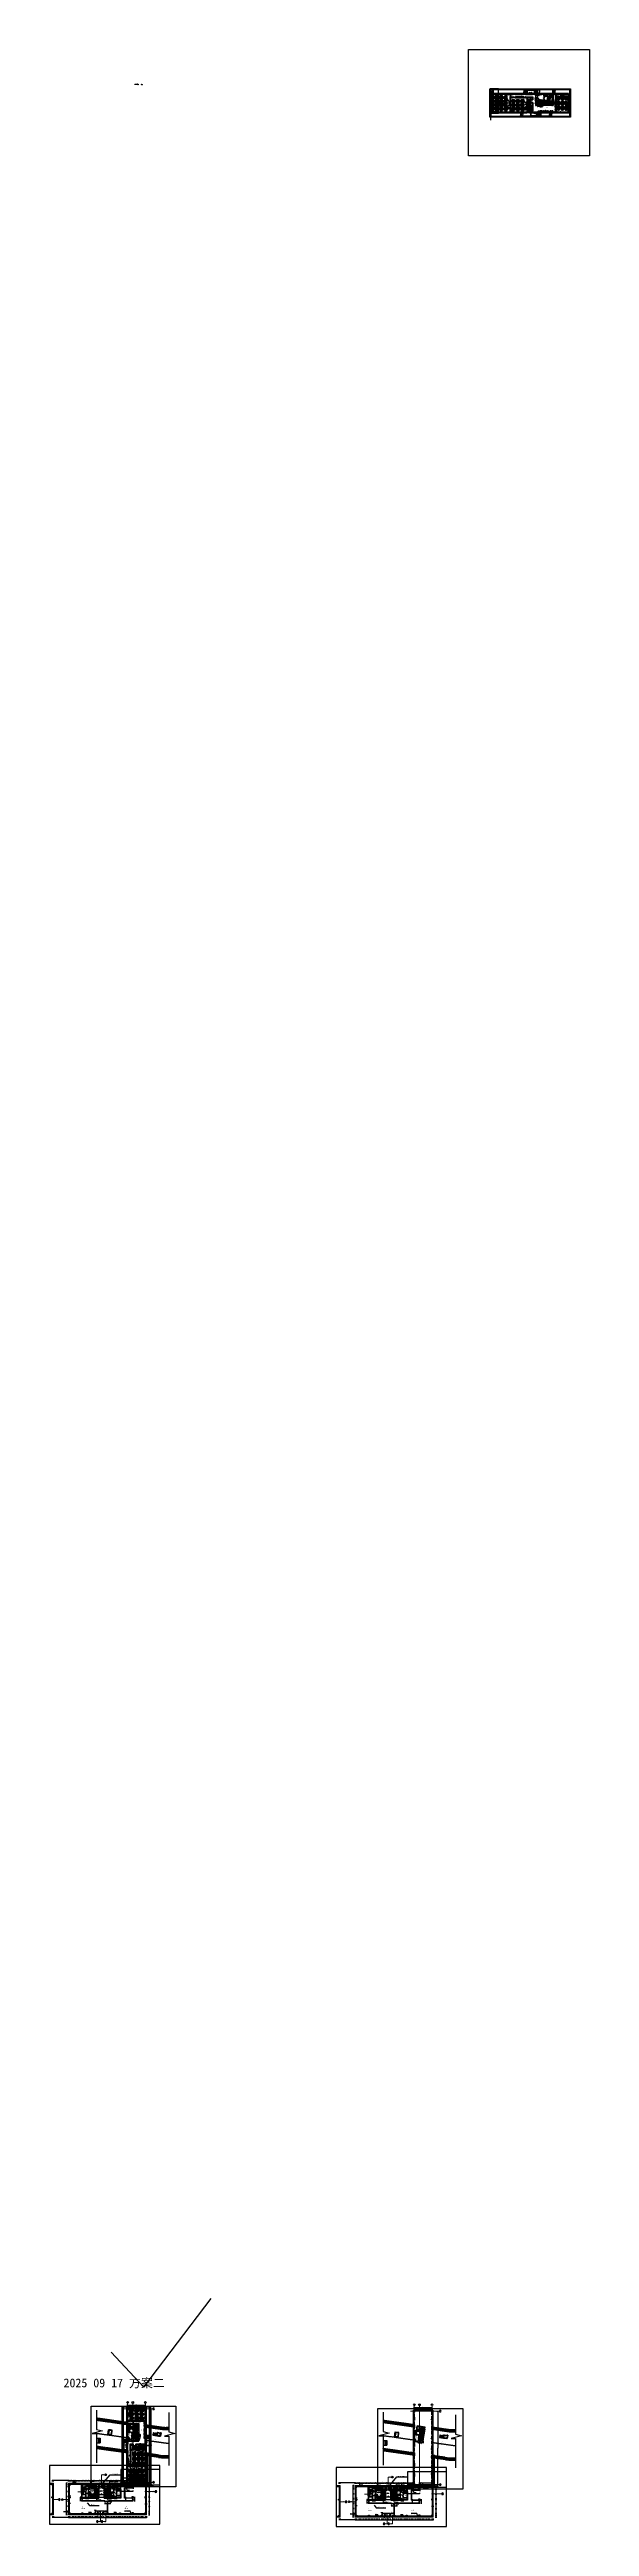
# Model space of a CAD drawing. Header units: millimetres. Extents: x 285006 to 3037698, y -2820855 to 192241.
# Drawn here: x 793306 to 1179024, y -2820855 to -1049907 of the extents above; entities that cross this region are included whole.
import ezdxf
from ezdxf.enums import TextEntityAlignment as Align
from ezdxf.xclip import XClip

# ---------------------------------------------------------------- set-up
doc = ezdxf.new("R2010")
doc.units = ezdxf.units.MM
doc.header["$XCLIPFRAME"] = 2
doc.header["$PDMODE"] = 35
doc.header["$PDSIZE"] = -0.1
for name, pattern in [('1#B-6F$0$DOTE', [2.42, 2, -0.2, 0.02, -0.2]), ('1#C-6F$0$ACAD_ISO04W100', [30, 24, -3, 0, -3]), ('1#C-6F$0$CONTINOUS', [0]), ('1#C-6F$0$DASH', [0.35, 0.25, -0.1]), ('1#C-6F$0$DASHED2', [0.375, 0.25, -0.125]), ('1#C-6F$0$DOTE', [2.42, 2, -0.2, 0.02, -0.2]), ('3层以上空调立管$0$CENTER', [2, 1.25, -0.25, 0.25, -0.25]), ('3层以上空调立管$0$DASH', [0.35, 0.25, -0.1]), ('__DASH', [0.35, 0.25, -0.1]), ('CORE-1B-4F$0$DASH', [0.35, 0.25, -0.1]), ('DASH', [0.35, 0.25, -0.1]), ('DASHED', [0.75, 0.5, -0.25]), ('HIDDEN', [0.375, 0.25, -0.125]), ('WALL-1C-6F-1$0$CONTINOUS', [0]), ('WALL-1C-6F-1$0$DASH', [0.35, 0.25, -0.1])]:
    doc.linetypes.add(name, pattern=pattern)
for name, color, linetype in [('!PboDS-洁具', 31, 'Continuous'), ('!PboDS-门', 60, 'Continuous'), ('!PboEL-剖面粗实线', 160, 'Continuous'), ('!PboGS-中号字', 40, 'Continuous'), ('01-平面文字', 2, 'Continuous'), ('1#C-6F$0$0-XREF', 7, 'Continuous'), ('1#C-6F$0$0YG', 120, '1#C-6F$0$ACAD_ISO04W100'), ('1#C-6F$0$A-DOOR-FIRE-IDEN', 7, 'Continuous'), ('1#C-6F$0$A-FLOR-EVTR', 3, 'Continuous'), ('1#C-6F$0$A-FLOR-STRS', 13, 'Continuous'), ('1#C-6F$0$A-IDEN', 7, 'Continuous'), ('1#C-6F$0$A-ROOM-IDEN', 7, 'Continuous'), ('1#C-6F$0$A-WALL', 2, 'Continuous'), ('1#C-6F$0$DIM_SYMB', 3, 'Continuous'), ('1#C-6F$0$S-W-BEAMLINE', 4, '1#C-6F$0$DASHED2'), ('1#C-6F$0$文字图层', 7, 'Continuous'), ('1#C-6F$0$汇水面积', 3, 'Continuous'), ('20230731变更修改', 41, 'Continuous'), ('3', 20, 'Continuous'), ('3层以上空调立管$0$ACS_COM', 7, 'Continuous'), ('3层以上空调立管$0$ACS_KT_BZ', 3, 'Continuous'), ('4玻璃幕墙', 1, 'Continuous'), ('6铝型材', 8, 'Continuous'), ('___', 4, 'Continuous'), ('__附着_A10-J_KJ_2_B_28F_SEN22M3I_设计区$0$A_WALL_BRIK(砌块墙)', 190, 'Continuous'), ('A-DOOR', 60, 'Continuous'), ('BS-LIFT', 14, 'Continuous'), ('BS-SHORT CABINET', 30, 'Continuous'), ('BS-STAIR', 30, 'Continuous'), ('COL-1A1B-4~12$0$S-PUB-COL', 6, 'Continuous'), ('COL-1A1B-4~12$0$S-PUB-COLHATCH', 8, 'Continuous'), ('COLUMN', 160, 'Continuous'), ('DOOR', 60, 'Continuous'), ('DOOR--02', 8, 'Continuous'), ('DS-FINISH', 20, 'Continuous'), ('DS-NOTES', 8, 'Continuous'), ('EXWALL-1A-6～12F 偶数$0$A-DOOR', 142, 'Continuous'), ('EXWALL-1B-6F$0$A-DOOR', 142, 'Continuous'), ('F-活动家具', 51, 'Continuous'), ('FF-FIXT--02', 8, 'DASH'), ('FF-FURN', 51, 'Continuous'), ('FF-FURN--02', 8, 'DASH'), ('FF-Plants', 86, 'Continuous'), ('FF-TEXT', 50, 'Continuous'), ('FF-植物', 8, 'Continuous'), ('FF-活动家具', 51, 'Continuous'), ('FF1-固定家具(落地、到顶)', 30, 'Continuous'), ('P-活动家具', 51, 'Continuous'), ('WALL', 255, 'Continuous'), ('WALL-1A1B-6F$0$A-DOOR', 142, 'Continuous'), ('WALL-1A1B-6F$0$IDEN-1AB-6F$0$DIM_SYMB', 3, 'Continuous'), ('WALL-1C-6F-1$0$A-WALL', 2, 'Continuous'), ('WALL-地台', 8, 'Continuous'), ('家具', 2, 'Continuous'), ('打印框', 4, 'Continuous'), ('索引-1A1B-6F1$0$$0$PUB_SYMB_TEXT', 7, 'Continuous'), ('索引-1A1B-6F1$0$PUB_SYMB_TEXT', 7, 'Continuous'), ('装饰--平面图', 2, 'Continuous'), ('裙房电梯井道1~6F$0$A-ANNO-DIMS', 73, 'Continuous'), ('铝型材断面', 8, 'Continuous')]:
    doc.layers.add(name, color=color, linetype=linetype)
for name, color, linetype, lineweight in [('$$$$ALC轻质隔墙', 1, 'Continuous', 25), ('1#B-6F$0$A-ANNO-GRID', 10, '1#B-6F$0$DOTE', 18), ('1#B-6F$0$A-ANNO-GRID-DIMS', 117, 'Continuous', 18), ('1#B-6F$0$A-ANNO-SYMB', 4, 'Continuous', 25), ('1#B-6F$0$A-ANNO-TEXT', 7, 'Continuous', 25), ('1#B-6F$0$A-SHET-TEXT', 7, 'Continuous', 25), ('1#C-6F$0$0LL', 10, 'Continuous', 30), ('1#C-6F$0$0XG-X', 1, 'Continuous', 18), ('1#C-6F$0$A-ANNO-DIMS', 73, 'Continuous', 18), ('1#C-6F$0$A-ANNO-GRID', 10, '1#C-6F$0$DOTE', 18), ('1#C-6F$0$A-ANNO-GRID-DIMS', 117, 'Continuous', 18), ('1#C-6F$0$A-ANNO-SYMB', 4, 'Continuous', 25), ('1#C-6F$0$A-ANNO-TEXT', 7, 'Continuous', 25), ('1#C-6F$0$A-DOOR', 142, 'Continuous', 18), ('1#C-6F$0$A-FLOR-BALC', 74, 'Continuous', 30), ('1#C-6F$0$A-HOLE', 5, 'Continuous', 25), ('1#C-6F$0$A-SHET-TEXT', 7, 'Continuous', 25), ('1#C-6F$0$P-DRAI-FLDR', 1, 'Continuous', 20), ('3层以上空调立管$0$ACS_KT_LN', 150, '3层以上空调立管$0$CENTER', 35), ('3层以上空调立管$0$ACS_KT_LRG', 10, 'Continuous', 60), ('3层以上空调立管$0$ACS_KT_LRH', 130, '3层以上空调立管$0$DASH', 60), ('CORE-1B-4F$0$A-DOOR', 142, 'Continuous', 18), ('CORE-1B-4F$0$A-FLOR-SPCL', 252, 'Continuous', 18), ('CORE-1B-4F$0$A-FLOR-STRS', 13, 'Continuous', 18), ('CORE-1B-4F$0$A-FLOR-STRU', 4, 'Continuous', 25), ('CORE-1B-4F$0$A-FLOR-UNDR', 11, 'Continuous', 18), ('CORE-1B-4F$0$A-WALL', 2, 'Continuous', 50), ('CORE-1B-4F$0$A-WALL-METL', 157, 'Continuous', 18), ('DIM-1A1B-电梯尺寸$0$A-ANNO-DIMS', 73, 'Continuous', 18), ('DIM-1B-6F$0$A-ANNO-DIMS', 73, 'Continuous', 18), ('DOOR-1B-IDEN-6F$0$A-DOOR-IDEN', 7, 'Continuous', 25), ('DOOR-1B-IDEN-HXT$0$A-DOOR-FIRE', 142, 'Continuous', 18), ('DOOR-1B-IDEN-HXT$0$A-DOOR-IDEN', 7, 'Continuous', 25), ('EXWALL-1A-6～12F 偶数$0$A-FLOR-UNDR', 11, 'Continuous', 18), ('EXWALL-1A-6～12F 偶数$0$A-WALL-GLAZ', 142, 'Continuous', 18), ('EXWALL-1A-6～12F 偶数$0$A-WALL-STON', 31, 'Continuous', 18), ('EXWALL-1B-6F$0$A-FLOR-UNDR', 11, 'Continuous', 18), ('EXWALL-1B-6F$0$A-SECT-MOLD1', 1, 'Continuous', 15), ('EXWALL-1B-6F$0$A-WALL-GLAZ', 142, 'Continuous', 18), ('EXWALL-1B-6F$0$A-WALL-STON', 31, 'Continuous', 18), ('IDEN-1AB-6F$0$A-ANNO-LEVL', 130, 'Continuous', 25), ('IDEN-1AB-6F$0$A-ANNO-TEXT', 7, 'Continuous', 25), ('IDEN-1AB-6F$0$A-COND-IDEN-TEXT', 11, 'Continuous', 18), ('IDEN-1AB-6F$0$A-FLOR-STRS', 13, 'Continuous', 18), ('IDEN-1AB-6F$0$A-ROOM-IDEN', 7, 'Continuous', 25), ('P-1B-屋面雨水斗（6层）$0$0LL-1', 50, 'Continuous', 30), ('P-1B-消火栓（4~13层）$0$0LL', 10, 'Continuous', 30), ('P-1B-消火栓（4~13层）$0$0XG-X', 1, 'Continuous', 18), ('P-1B-立管及地漏（6~7层）$0$0LL', 10, 'Continuous', 30), ('P-1B-立管及地漏（6~7层）$0$0LL-1', 50, 'Continuous', 30), ('VERT-IDEN-1B-4F$0$A-ANNO-LEVL', 130, 'Continuous', 25), ('VERT-IDEN-1B-4F$0$A-ANNO-TEXT', 7, 'Continuous', 25), ('VERT-IDEN-1B-4F$0$A-COND-IDEN-TEXT', 11, 'Continuous', 18), ('VERT-IDEN-1B-4F$0$A-EVTR-IDEN', 7, 'Continuous', 25), ('VERT-IDEN-1B-4F$0$A-FLOR-STRS', 13, 'Continuous', 18), ('VERT-IDEN-1B-4F$0$A-ROOM-IDEN', 7, 'Continuous', 25), ('VERT-IDEN-1B-4F$0$mianji', 11, 'Continuous', 18), ('WALL-1A1B-6F$0$A-FLOR-UNDR', 11, 'Continuous', 18), ('WALL-1A1B-6F$0$A-WALL', 2, 'Continuous', 50), ('WALL-1A1B-6F$0$IDEN-1AB-6F$0$A-ROOM-IDEN', 7, 'Continuous', 25), ('WALL-1C-6F-1$0$A-FLOR-UNDR', 11, 'Continuous', 18), ('WALL-1C-6F-1$0$A-WALL-GLAZ', 142, 'Continuous', 18), ('板边洞口-1C-6F$0$A-HOLE', 5, 'Continuous', 25), ('索引-1A1B-6F1$0$$0$A-ANNO-BREA', 13, 'Continuous', 18), ('索引-1A1B-6F1$0$$0$A-ANNO-SYMB', 4, 'Continuous', 25), ('索引-1A1B-6F1$0$$0$A-ANNO-TEXT', 7, 'Continuous', 25), ('索引-1A1B-6F1$0$A-ANNO-BREA', 13, 'Continuous', 18), ('索引-1A1B-6F1$0$A-ANNO-SYMB', 4, 'Continuous', 25), ('索引-1A1B-6F1$0$A-ANNO-TEXT', 7, 'Continuous', 25), ('结构留洞-1#AB-6F$0$A-HOLE', 140, 'Continuous', 25)]:
    doc.layers.add(name, color=color, linetype=linetype, lineweight=lineweight)
for name, color, linetype, plot in [('1#C-6F$0$0ll-point', 1, 'Continuous', False), ('1#C-6F$0$20201221墙身范围', 6, 'Continuous', False), ('P-1B-消火栓（4~13层）$0$0ll-point', 1, 'Continuous', False), ('P-1B-立管及地漏（6~7层）$0$0ll-point', 1, 'Continuous', False)]:
    doc.layers.add(name, color=color, linetype=linetype, plot=plot)
doc.layers.add('_HID_flowers', color=7, linetype='Continuous', lineweight=5, true_color=0x3f6534)
doc.styles.add('!赫思Small', font='', dxfattribs={"width": 0.85})
doc.styles.add('1#B-6F$0$HYGB2014', font='hygbsz.shx', dxfattribs={"width": 0.7, "bigfont": 'hygbhz.shx'})
doc.styles.add('1#B-6F$0$STANDARD', font='hygbsz.shx', dxfattribs={"width": 0.7, "bigfont": 'hygbhz.shx'})
doc.styles.add('1#C-6F$0$GPSHT', font='', dxfattribs={"width": 0.8})
doc.styles.add('1#C-6F$0$HYGB2014', font='hygbsz.shx', dxfattribs={"width": 0.7, "bigfont": 'hygbhz.shx'})
doc.styles.add('1#C-6F$0$HYGBSZ', font='hygbsz', dxfattribs={"width": 0.7, "bigfont": 'hygbhz'})
doc.styles.add('1#C-6F$0$Standard', font='gbenor.shx', dxfattribs={"bigfont": 'gbcbig.shx'})
doc.styles.add('ar', font='arial.ttf')
doc.styles.add('CCD_DIM', font='archs.shx', dxfattribs={"width": 0.7})
doc.styles.add('CORE-1B-4F$0$hz', font='simplex', dxfattribs={"width": 0.7, "bigfont": 'hztxt'})
doc.styles.add('DIA', font='')
doc.styles.add('DIM-1A1B-电梯尺寸$0$_TCH_DIM_T3', font='SIMPLEX', dxfattribs={"width": 0.705882, "bigfont": 'GBCBIG'})
doc.styles.add('DIM-1A1B-电梯尺寸$0$dim_font', font='simplex.shx', dxfattribs={"width": 0.7})
doc.styles.add('DIM-1B-6F$0$HYGB2014', font='hygbsz.shx', dxfattribs={"width": 0.7, "bigfont": 'hygbhz.shx'})
doc.styles.add('DIM-1B-6F$0$HYGB2014_T3', font='hygbsz.shx', dxfattribs={"width": 0.7, "bigfont": 'hygbhz.shx'})
doc.styles.add('DOOR-1B-IDEN-6F$0$HYGB2014', font='hygbsz.shx', dxfattribs={"width": 0.7, "bigfont": 'hygbhz.shx'})
doc.styles.add('DOOR-1B-IDEN-HXT$0$HYGB2014', font='hygbsz.shx', dxfattribs={"width": 0.7, "bigfont": 'hygbhz.shx'})
doc.styles.add('IDEN-1AB-6F$0$_TCH_DIM', font='SIMPLEX', dxfattribs={"bigfont": 'GBCBIG'})
doc.styles.add('IDEN-1AB-6F$0$HYGB2014', font='hygbsz.shx', dxfattribs={"width": 0.7, "bigfont": 'hygbhz.shx'})
doc.styles.add('IDEN-1B-5F$0$HYGB2014', font='hygbsz.shx', dxfattribs={"width": 0.7, "bigfont": 'hygbhz.shx'})
doc.styles.add('p&x标准', font='stylu.ttf', dxfattribs={"width": 0.6})
doc.styles.add('P-1B-立管及地漏（6~7层）$0$HZ', font='', dxfattribs={"width": 0.8})
doc.styles.add('T9-L46$0$CCDI-TOG-01', font='arial.ttf')
doc.styles.add('VERT-IDEN-1B-4F$0$HYGB2014', font='hygbsz.shx', dxfattribs={"width": 0.7, "bigfont": 'hygbhz.shx'})
doc.styles.add('VERT-IDEN-1B-4F$0$HYHT', font='simhei.ttf', dxfattribs={"width": 0.75})
doc.styles.add('WALL-1A1B-6F$0$IDEN-1AB-6F$0$HYGB2014', font='hygbsz.shx', dxfattribs={"width": 0.7, "bigfont": 'hygbhz.shx'})
doc.styles.add('索引-1A1B-6F1$0$$0$COMP', font='COMPLEX.shx', dxfattribs={"bigfont": 'hztxt'})
doc.styles.add('索引-1A1B-6F1$0$$0$HYGB2014', font='hygbsz.shx', dxfattribs={"width": 0.7, "bigfont": 'hygbhz.shx'})
doc.styles.add('索引-1A1B-6F1$0$COMP', font='COMPLEX.shx', dxfattribs={"bigfont": 'hztxt'})
doc.styles.add('索引-1A1B-6F1$0$HYGB2014', font='hygbsz.shx', dxfattribs={"width": 0.7, "bigfont": 'hygbhz.shx'})
doc.styles.add('裙房电梯井道1~6F$0$_TCH_DIM_T3', font='SIMPLEX', dxfattribs={"width": 0.705882, "bigfont": 'GBCBIG'})
doc.styles.get('!赫思Small').set_extended_font_data('SimSun')
doc.styles.get('1#C-6F$0$GPSHT').set_extended_font_data('SimSun')
doc.styles.get('DIA').set_extended_font_data('SimSun')
doc.styles.get('P-1B-立管及地漏（6~7层）$0$HZ').set_extended_font_data('SimSun')
doc.linetypes.add('1#C-6F$0$HY_LINE', pattern='A,1,-0.08,["HY",1#C-6F$0$GPSHT,S=0.1,R=0,X=-0.05,Y=-0.05],-0.15', length=1.23)
doc.dimstyles.new('1#B-6F$0$HYDIMN150', dxfattribs={"dimscale": 1.5, "dimtxt": 300, "dimasz": 1, "dimexe": 250, "dimexo": 300, "dimgap": 0, "dimtad": 0, "dimdec": 0, "dimzin": 0, "dimdsep": 46, "dimtxsty": '1#B-6F$0$HYGB2014', "dimblk": '1#B-6F$0$_ArchTick', "dimcen": 0.09, "dimclrt": 7, "dimazin": 0, "dimtfac": 1, "dimtdec": 0, "dimtix": 1, "dimtmove": 2, "dimatfit": 3, "dimfxl": 1, "dimtvp": 1, "dimtolj": 1, "dimtzin": 0, "dimarcsym": 0})
doc.dimstyles.new('1#C-6F$0$DIMN150', dxfattribs={"dimscale": 1.5, "dimtxt": 260, "dimasz": 100, "dimexe": 150, "dimexo": 300, "dimgap": 100, "dimtad": 0, "dimdec": 0, "dimzin": 0, "dimdsep": 46, "dimtxsty": '1#C-6F$0$HYGBSZ', "dimblk": '1#C-6F$0$_ArchTick', "dimcen": 0.09, "dimdle": 150, "dimclrd": 256, "dimclre": 256, "dimclrt": 7, "dimazin": 0, "dimtfac": 1, "dimtdec": 0, "dimtix": 1, "dimtmove": 2, "dimatfit": 3, "dimldrblk": '1#C-6F$0$_ArchTick', "dimfxl": 250, "dimtvp": 1, "dimtolj": 1, "dimtzin": 0, "dimarcsym": 0})
doc.dimstyles.new('1#C-6F$0$HYDIMN100', dxfattribs={"dimtxt": 260, "dimasz": 100, "dimexe": 250, "dimexo": 300, "dimgap": 0, "dimtad": 0, "dimdec": 0, "dimzin": 0, "dimdsep": 46, "dimtxsty": '1#C-6F$0$HYGB2014', "dimblk": '1#C-6F$0$_ArchTick', "dimcen": 0.09, "dimdle": 150, "dimclrt": 7, "dimazin": 0, "dimtfac": 1, "dimtdec": 0, "dimtix": 1, "dimtmove": 2, "dimatfit": 3, "dimfxl": 1, "dimtvp": 1, "dimtolj": 1, "dimtzin": 0, "dimarcsym": 0})
doc.dimstyles.new('1#C-6F$0$HYDIMN150', dxfattribs={"dimscale": 1.5, "dimtxt": 300, "dimasz": 1, "dimexe": 250, "dimexo": 300, "dimgap": 0, "dimtad": 0, "dimdec": 0, "dimzin": 0, "dimdsep": 46, "dimtxsty": '1#C-6F$0$HYGB2014', "dimblk": '1#C-6F$0$_ArchTick', "dimcen": 0.09, "dimclrt": 7, "dimazin": 0, "dimtfac": 1, "dimtdec": 0, "dimtix": 1, "dimtmove": 2, "dimatfit": 3, "dimfxl": 1, "dimtvp": 1, "dimtolj": 1, "dimtzin": 0, "dimarcsym": 0})
doc.dimstyles.new('DIM-1A1B-电梯尺寸$0$_TCH_ARCH&&100', dxfattribs={"dimtxt": 297.5, "dimasz": 100, "dimexe": 250, "dimexo": 300, "dimgap": 126.25, "dimtad": 1, "dimdec": 0, "dimzin": 0, "dimdsep": 46, "dimtxsty": 'DIM-1A1B-电梯尺寸$0$_TCH_DIM_T3', "dimblk": 'DIM-1A1B-电梯尺寸$0$_archtick', "dimcen": 0.09, "dimclrt": 7, "dimazin": 2, "dimtfac": 1, "dimtdec": 0, "dimtix": 1, "dimtmove": 2, "dimatfit": 3, "dimfxl": 1, "dimtolj": 1, "dimtzin": 0, "dimarcsym": 0})
doc.dimstyles.new('DIM-1A1B-电梯尺寸$0$DIMN75', dxfattribs={"dimscale": 0.75, "dimtxt": 300, "dimasz": 100, "dimexe": 250, "dimexo": 300, "dimgap": 0, "dimtad": 0, "dimdec": 0, "dimzin": 0, "dimdsep": 46, "dimtxsty": 'DIM-1A1B-电梯尺寸$0$dim_font', "dimblk": 'DIM-1A1B-电梯尺寸$0$_archtick', "dimcen": 0.09, "dimdle": 150, "dimclrt": 7, "dimazin": 0, "dimtfac": 1, "dimtdec": 0, "dimtix": 1, "dimtmove": 2, "dimatfit": 3, "dimfxl": 1, "dimtvp": 1, "dimtolj": 1, "dimtzin": 0, "dimarcsym": 0})
doc.dimstyles.new('DIM-1B-6F$0$DIMN', dxfattribs={"dimtxt": 300, "dimasz": 100, "dimexe": 250, "dimexo": 300, "dimgap": 0, "dimtad": 0, "dimdec": 0, "dimzin": 0, "dimdsep": 46, "dimtxsty": 'DIM-1B-6F$0$HYGB2014', "dimblk": 'DIM-1B-6F$0$_archtick', "dimcen": 0.09, "dimdle": 150, "dimclrt": 7, "dimazin": 0, "dimtfac": 1, "dimtdec": 0, "dimtix": 1, "dimtmove": 2, "dimatfit": 3, "dimfxl": 1, "dimtvp": 1, "dimtolj": 1, "dimtzin": 0, "dimarcsym": 0})
doc.dimstyles.new('DIM-1B-6F$0$DIMN$TCH&&100', dxfattribs={"dimtxt": 300, "dimasz": 100, "dimexe": 250, "dimexo": 300, "dimgap": 0, "dimtad": 0, "dimdec": 0, "dimzin": 0, "dimdsep": 46, "dimtxsty": 'DIM-1B-6F$0$HYGB2014_T3', "dimblk": 'DIM-1B-6F$0$_archtick', "dimcen": 0.09, "dimdle": 150, "dimclrt": 7, "dimazin": 0, "dimtfac": 1, "dimtdec": 0, "dimtix": 1, "dimtmove": 2, "dimatfit": 3, "dimfxl": 100, "dimtvp": 1, "dimtolj": 1, "dimtzin": 0, "dimarcsym": 0})
doc.dimstyles.new('DIM_100', dxfattribs={"dimscale": 100, "dimtxt": 1.5, "dimasz": 1, "dimexe": 1.5, "dimexo": 1.5, "dimgap": 0.6, "dimtad": 1, "dimdec": 0, "dimrnd": 5, "dimzin": 12, "dimdsep": 46, "dimtxsty": 'CCD_DIM', "dimblk": 'CCD_Dimension_Tick', "dimcen": 0.125, "dimclrd": 44, "dimclre": 44, "dimclrt": 50, "dimadec": 0, "dimazin": 0, "dimtfac": 1, "dimtdec": 0, "dimtix": 1, "dimtmove": 2, "dimatfit": 3, "dimldrblk": 'CCD_Leader_Dot', "dimfxl": 5, "dimtvp": 1, "dimtolj": 1, "dimtzin": 0, "dimarcsym": 0})
doc.dimstyles.new('HBA_100', dxfattribs={"dimscale": 100, "dimtxt": 2.5, "dimasz": 1, "dimexe": 2, "dimexo": 2.5, "dimgap": 0.6, "dimtad": 1, "dimdec": 0, "dimzin": 0, "dimdsep": 46, "dimtxsty": 'ar', "dimblk": 'CCD_Dimension_Tick', "dimcen": 0.125, "dimclrd": 44, "dimclre": 44, "dimclrt": 50, "dimadec": 0, "dimazin": 0, "dimtfac": 1, "dimtdec": 0, "dimtix": 1, "dimtmove": 2, "dimatfit": 2, "dimldrblk": 'CCD_Leader_Dot', "dimfxl": 1, "dimtvp": 1, "dimtolj": 1, "dimtzin": 0, "dimarcsym": 0})
doc.dimstyles.new('裙房电梯井道1~6F$0$_TCH_ARCH&&110', dxfattribs={"dimtxt": 327.25, "dimasz": 110, "dimexe": 275, "dimexo": 330, "dimgap": 138.875, "dimtad": 1, "dimdec": 0, "dimzin": 0, "dimdsep": 46, "dimtxsty": '裙房电梯井道1~6F$0$_TCH_DIM_T3', "dimblk": '裙房电梯井道1~6F$0$_ArchTick', "dimcen": 0.09, "dimclrt": 7, "dimazin": 2, "dimtfac": 1, "dimtdec": 0, "dimtix": 1, "dimtmove": 2, "dimatfit": 3, "dimfxl": 1, "dimtolj": 1, "dimtzin": 0, "dimarcsym": 0})

# ---------------------------------------------------------------- blocks, each defined once
blk = doc.blocks.new('DFGDFHRTHRT')
at = {"linetype": 'Continuous'}
blk.add_wipeout([(317658, 386565), (317658, 387115), (318108, 387115), (318108, 386565)], dxfattribs=at).dxf.layer = 'F-活动家具'
at = {"layer": 'F-活动家具', "linetype": 'Continuous'}
for p, q in [((317575, 386878), (317675, 386878)), ((317575, 386803), (317675, 386803)), ((317625, 386928), (317625, 386753)), ((317658, 386578), (317658, 386703))]:
    blk.add_line(p, q, dxfattribs=at)
for points in [[(317600, 386853), (317800, 386853), (317800, 386828), (317600, 386828), (317600, 386853)], [(318108, 387115), (317658, 387115), (317658, 386565), (318108, 386565), (318108, 387115)]]:
    blk.add_lwpolyline(points, dxfattribs=at)
blk.add_lwpolyline([(318088, 387045), (318088, 386635, -0.41421356), (318038, 386585), (317728, 386585, -0.41421356), (317678, 386635), (317678, 387045, -0.41421356), (317728, 387095), (318038, 387095, -0.41421356)], format="xyb", close=True, dxfattribs=at)
for centre, radius in [((317625, 386878), 25), ((317625, 386803), 25), ((317858, 386832), 40)]:
    blk.add_circle(centre, radius, dxfattribs=at)
blk = doc.blocks.new('1#C-6F$0$$0$A$C613054A8')
for p, q in [((0, 50), (0, 2750)), ((0, 2750), (2500, 2750)), ((2500, 50), (0, 50)), ((210, 1945), (210, 855)), ((422, 1945), (210, 1945)), ((210, 855), (422, 855)), ((422, 855), (422, 1945)), ((635, 2444), (635, 356)), ((635, 2444), (2335, 356)), ((635, 356), (2335, 2444)), ((2335, 2444), (635, 2444)), ((635, 356), (2335, 356)), ((2335, 356), (2335, 2444)), ((2424, 1409), (2424, 2014)), ((2424, 2014), (2462, 2014)), ((2462, 1409), (2424, 1409)), ((2424, 1391), (2424, 786)), ((2462, 1391), (2424, 1391)), ((2424, 786), (2462, 786)), ((2462, 2014), (2462, 1409)), ((2462, 786), (2462, 1391)), ((2500, 2750), (2500, 50)), ((2500, 786), (2500, 2014))]:
    blk.add_line(p, q)
blk = doc.blocks.new('1#C-6F$0$A$C613054A8')
for p, q in [((0, 0), (0, 2650)), ((0, 2650), (2500, 2650)), ((2500, 0), (0, 0)), ((210, 1870), (210, 780)), ((422, 1870), (210, 1870)), ((210, 780), (422, 780)), ((422, 780), (422, 1870)), ((635, 2349), (635, 301)), ((635, 2349), (2335, 301)), ((635, 301), (2335, 2349)), ((2335, 2349), (635, 2349)), ((635, 301), (2335, 301)), ((2335, 301), (2335, 2349)), ((2424, 1334), (2424, 1939)), ((2424, 1939), (2462, 1939)), ((2462, 1334), (2424, 1334)), ((2424, 1316), (2424, 711)), ((2462, 1316), (2424, 1316)), ((2424, 711), (2462, 711)), ((2462, 1939), (2462, 1334)), ((2462, 711), (2462, 1316)), ((2500, 2650), (2500, 0)), ((2500, 711), (2500, 1939))]:
    blk.add_line(p, q)
blk = doc.blocks.new('WALL-1C-6F-1$0$mullion_____')
at = {"layer": '6铝型材'}
for p, q in [((-36798, -1713), (-36798, -1433)), ((-36798, -1433), (-36758, -1433)), ((-36798, -1713), (-36758, -1713)), ((-36778, -1713), (-36778, -1733)), ((-36758, -1713), (-36758, -1433))]:
    blk.add_line(p, q, dxfattribs=at)
blk = doc.blocks.new('WALL-1C-6F-1')
at = {"layer": '4玻璃幕墙'}
for p, q in [((98388635, 18822923), (98374985, 18822923)), ((98374985, 18822923), (98374985, 18796566)), ((98388635, 18810242), (98388635, 18822923)), ((98388735, 18810559), (98400553, 18808898)), ((98388735, 18810458), (98400539, 18808799)), ((98374885, 18791299), (98353235, 18794341))]:
    blk.add_line(p, q, dxfattribs=at)
for points in [[(98353235, 18815548), (98374885, 18812505)], [(98353235, 18815447), (98374885, 18812404)], [(98388635, 18795019), (98388635, 18810242)], [(98374885, 18791400), (98353235, 18794442)], [(98374985, 18794859), (98374985, 18768923)], [(98388635, 18768923), (98388635, 18793313)], [(98397644, 18788201), (98388735, 18789453)], [(98397630, 18788102), (98388735, 18789352)]]:
    blk.add_lwpolyline(points, dxfattribs=at)
for radius, start, end in [(14500, 262, 279.506639), (14400, 262, 279.506639), (35400, 262.00026, 273.885266), (35300, 262.00026, 273.885266)]:
    blk.add_arc((98402557, 18823158), radius, start, end, dxfattribs=at)
at = {"layer": 'WALL-1C-6F-1$0$A-FLOR-UNDR', "linetype": 'WALL-1C-6F-1$0$CONTINOUS', "lineweight": -3, "ltscale": 3}
blk.add_line((98375185, 18769022), (98388435, 18769022), dxfattribs=at)
at = {"layer": 'WALL-1C-6F-1$0$A-WALL', "linetype": 'WALL-1C-6F-1$0$DASH', "ltscale": 0.5}
for points in [[(98361852, 18814741), (98362347, 18814671), (98362278, 18814176), (98361783, 18814246)], [(98359284, 18793592), (98359779, 18793523), (98359709, 18793028), (98359214, 18793097)]]:
    blk.add_lwpolyline(points, close=True, dxfattribs=at)
at = {"layer": 'WALL-地台', "linetype": 'DASH', "ltscale": 200}
for p, q in [((98388735, 18823023), (98374885, 18823023)), ((98374885, 18823023), (98374885, 18796546)), ((98388435, 18822723), (98375185, 18822723)), ((98375185, 18822723), (98375185, 18796566)), ((98388435, 18810270), (98388435, 18822723)), ((98388735, 18810228), (98388735, 18823023)), ((98388735, 18810963), (98400608, 18809294)), ((98388735, 18810407), (98400532, 18808749)), ((98388735, 18809650), (98400427, 18808007)), ((98388735, 18809347), (98400386, 18807709)), ((98353235, 18804945), (98374885, 18801902)), ((98374885, 18796546), (98374885, 18768923)), ((98388735, 18799955), (98405023, 18797666))]:
    blk.add_line(p, q, dxfattribs=at)
for points in [[(98353235, 18815952), (98374885, 18812909)], [(98353235, 18815396), (98374885, 18812354)], [(98353235, 18814639), (98374885, 18811596)], [(98353235, 18814336), (98374885, 18811293)], [(98359493, 18813760), (98359451, 18813462)], [(98369395, 18812368), (98369354, 18812071)], [(98388435, 18794979), (98388435, 18810270)], [(98388735, 18794999), (98388735, 18810228)], [(98374885, 18792511), (98353235, 18795553)], [(98374885, 18792208), (98353235, 18795250)], [(98374885, 18791450), (98353235, 18794493)], [(98374885, 18790895), (98353235, 18793938)], [(98356862, 18795043), (98356821, 18794746)], [(98366765, 18793652), (98366723, 18793355)], [(98375185, 18794859), (98375185, 18768923)], [(98388435, 18768923), (98388435, 18793313)], [(98388735, 18768923), (98388735, 18793333)], [(98397797, 18789290), (98388735, 18790564)], [(98397755, 18788993), (98388735, 18790261)], [(98397651, 18788251), (98388735, 18789504)], [(98397574, 18787706), (98388735, 18788948)]]:
    blk.add_lwpolyline(points, dxfattribs=at)
for radius, start, end in [(15600, 262, 279.506639), (15300, 262, 279.506639), (14550, 262, 279.506639), (14000, 262, 279.506639), (35800, 262.00026, 273.885266), (35250, 262.00026, 273.885266), (34500, 262.00026, 273.885266), (34200, 262.00026, 273.885266)]:
    blk.add_arc((98402557, 18823158), radius, start, end, dxfattribs=at)
at = {"layer": 'WALL-1C-6F-1$0$A-WALL-GLAZ', "lineweight": -3}
for p, rotation in [((98350105, 18795791), 224.9999997527846), ((98376618, 18784248), 269.9999995734953), ((98376618, 18782251), 269.9999995734953), ((98376618, 18780254), 269.9999995734953), ((98376618, 18778424), 269.9999995734953), ((98376618, 18776594), 269.9999995734953), ((98376618, 18774763), 269.9999995734953), ((98376618, 18773097), 269.9999995734953), ((98376618, 18771431), 269.9999995734953), ((98339838, 18821289), 180.0000003973278), ((98341569, 18821289), 180.0000003973278), ((98343301, 18821289), 180.0000003973278), ((98345032, 18821289), 180.0000003973278), ((98346763, 18821289), 180.0000003973278), ((98348494, 18821289), 180.0000003973278), ((98350226, 18821289), 180.0000003973278), ((98376618, 18769765), 269.9999995734953), ((98376618, 18768098), 269.9999995734953), ((98376618, 18764766), 269.9999995734953), ((98376618, 18763100), 269.9999995734953), ((98376618, 18761434), 269.9999995734953), ((98376618, 18759767), 269.9999995734953), ((98376618, 18758101), 269.9999995734953), ((98376618, 18756435), 269.9999995734953), ((98376618, 18754769), 269.9999995734953), ((98376618, 18752917), 269.9999995734953), ((98376618, 18751065), 269.9999995734953), ((98376618, 18749213), 269.9999995734953), ((98376618, 18747361), 269.9999995734953), ((98376618, 18745509), 269.9999995734953), ((98376618, 18743657), 269.9999995734953), ((98376618, 18741805), 269.9999995734953), ((98376618, 18739953), 269.9999995734953), ((98376618, 18738088), 269.9999995734953), ((98376618, 18736224), 269.9999995734953), ((98376618, 18734359), 269.9999995734953), ((98376618, 18732494), 269.9999995734953)]:
    blk.add_blockref('WALL-1C-6F-1$0$mullion_____', p, dxfattribs=dict(at, rotation=rotation))
for p, xscale, rotation in [((98387002, 18784554), -1, 89.99999957281068), ((98387002, 18782863), -1, 89.99999957281068), ((98387002, 18781172), -1, 89.99999957281068), ((98387002, 18777915), -1, 89.99999957281068), ((98387002, 18776349), -1, 89.99999957281068), ((98387002, 18774783), -1, 89.99999957281068), ((98387002, 18773217), -1, 89.99999957281068), ((98387002, 18771551), -1, 89.99999957281068), ((98413516, 18795791), -0.9999999999999999, 134.9999997691784), ((98387002, 18769885), -1, 89.99999957293808), ((98387002, 18768219), -1, 89.99999957281068), ((98387002, 18766552), -1, 89.99999957293808), ((98387002, 18764886), -1, 89.99999957281068), ((98387002, 18763220), -1, 89.99999957281068), ((98387002, 18761554), -1, 89.99999957281068), ((98387002, 18759888), -1, 89.99999957281068), ((98387002, 18758221), -1, 89.99999957281068), ((98387002, 18756555), -1, 89.99999957281068), ((98387002, 18754889), -1, 89.99999957281068), ((98387002, 18753223), -1, 89.99999957281068), ((98386998, 18746330), -1, 89.99999957281068), ((98387002, 18751499), -1, 89.99999957281068), ((98387002, 18749776), -1, 89.99999957281068), ((98387002, 18748053), -1, 89.99999957281068), ((98387002, 18744607), -1, 89.99999957281068), ((98387002, 18742884), -1, 89.99999957281068), ((98387002, 18741160), -1, 89.99999957281068), ((98387002, 18739437), -1, 89.99999957281068), ((98387002, 18737701), -1, 89.99999957281068), ((98387002, 18735966), -1, 89.99999957281068), ((98387002, 18734230), -1, 89.99999957281068), ((98387002, 18732494), -1, 89.99999957281068)]:
    blk.add_blockref('WALL-1C-6F-1$0$mullion_____', p, dxfattribs=dict(at, xscale=xscale, rotation=rotation))
at = {"layer": 'WALL-地台', "linetype": 'DASH', "ltscale": 200, "xscale": -1, "rotation": 89.99999957281068}
blk.add_blockref('WALL-1C-6F-1$0$mullion_____', (98387002, 18779481), dxfattribs=at)
at = {"layer": '铝型材断面', "ltscale": 0.5, "rotation": 269.9999995734953}
blk.add_blockref('WALL-1C-6F-1$0$mullion_____', (98376618, 18766432), dxfattribs=at)
blk = doc.blocks.new('1#C-6F$0$$DorLib2D$00000002')
for p, q in [((-0.5, 0), (-0.5, 0.4875)), ((-0.475, 0.4875), (-0.5, 0.4875)), ((-0.475, 0), (-0.475, 0.4875)), ((0.475, 0), (0.475, 0.4875)), ((0.475, 0.4875), (0.5, 0.4875)), ((0.5, 0), (0.5, 0.4875)), ((-0.5, 0), (-0.475, 0)), ((0.5, 0), (0.475, 0))]:
    blk.add_line(p, q)
at = {"lineweight": 13}
for centre, start, end in [((-0.4875, 0), 0, 88.5307164), ((0.4875, 0), 91.4692836, 180)]:
    blk.add_arc(centre, 0.4875, start, end, dxfattribs=at)
blk = doc.blocks.new('1#C-6F$0$$TCHSYS$DOOR2D')
for p, q in [((0.45, 0.975), (0.5, 0.975)), ((0.45, 0), (0.45, 0.975)), ((0.5, 0), (0.45, 0)), ((0.5, 0), (0.5, 0.975))]:
    blk.add_line(p, q)
at = {"lineweight": 13}
blk.add_arc((0.475, 0), 0.975, 91.469284, 180, dxfattribs=at)
blk = doc.blocks.new('1#C-6F$0$A$C07A93526')
at = {"layer": '1#C-6F$0$P-DRAI-FLDR', "lineweight": -3}
for p, q in [((-29, 70), (-9, -75)), ((-11, 75), (11, -75)), ((9, 75), (29, -70))]:
    blk.add_line(p, q, dxfattribs=at)
blk.add_circle((0, 0), 75.9, dxfattribs=at)
blk = doc.blocks.new('1#C-6F$0$DSADSAD')
at = {"layer": '1#C-6F$0$文字图层', "color": 6}
for p, q in [((7943089, -1493991), (7943089, -1494579)), ((7943165, -1493981), (7943165, -1494588)), ((7943241, -1493991), (7943241, -1494579))]:
    blk.add_line(p, q, dxfattribs=at)
blk.add_circle((7943165, -1494285), 304, dxfattribs=at)
blk = doc.blocks.new('1#C-6F$0$单出口带卷盘消火栓')
at = {"layer": '1#C-6F$0$0XG-X'}
for p, q in [((368866, -61966), (368866, -61726)), ((368866, -61726), (369566, -61726)), ((368866, -61966), (368966, -61966)), ((368966, -61966), (369466, -61966)), ((369021, -62195), (369454, -61945)), ((369021, -62195), (369034, -62216)), ((369033, -62216), (369466, -61966)), ((369466, -61966), (369454, -61945)), ((369466, -61966), (369566, -61966)), ((369566, -61966), (369566, -61726))]:
    blk.add_line(p, q, dxfattribs=at)
blk.add_circle((368965, -61874), 50, dxfattribs=at)
blk.add_arc((369466, -61966), 500, 180, 207.134016, dxfattribs=at)
blk.add_solid([(368866, -61726), (369566, -61966), (369566, -61726)], dxfattribs=at)
blk = doc.blocks.new('1#C-6F$0$A$C346419F8')
at = {"layer": '1#C-6F$0$S-W-BEAMLINE', "color": 6, "linetype": '1#C-6F$0$CONTINOUS'}
for points in [[(0, 400), (0, 0), (400, 0), (400, 400)], [(20, 380), (20, 20), (380, 20), (380, 380)]]:
    blk.add_lwpolyline(points, close=True, dxfattribs=at)
blk = doc.blocks.new('1#C-6F$0$A$C13D20D7F')
at = {"layer": '1#C-6F$0$S-W-BEAMLINE', "color": 6, "linetype": '1#C-6F$0$CONTINOUS'}
blk.add_lwpolyline([(380, 200), (20, 200), (20, 13), (0, 13), (0, 413), (20, 413), (20, 225), (380, 225), (380, 413), (400, 413), (400, 13), (380, 13)], close=True, dxfattribs=at)
blk = doc.blocks.new('dfgdergherhre')
at = {"layer": 'WALL-地台', "linetype": 'DASH', "ltscale": 200}
for p, q in [((3268329, 4622650, 0), (3268329, 4627346, 0)), ((3268329, 4622650, 0), (3268329, 4621284, 0)), ((3268729, 4622650, 0), (3268729, 4627346, 0)), ((3268729, 4622650, 0), (3268729, 4621284, 0)), ((3281179, 4575341, 0), (3281179, 4627346, 0)), ((3281579, 4575341, 0), (3281579, 4627346, 0)), ((3268729, 4621955, 0), (3268329, 4621955, 0)), ((3268329, 4617160, 0), (3268329, 4621284, 0)), ((3268329, 4617160, 0), (3268329, 4615794, 0)), ((3268729, 4616464, 0), (3268329, 4616464, 0)), ((3268329, 4610495, 0), (3268329, 4615794, 0)), ((3268329, 4610495, 0), (3268329, 4609129, 0)), ((3268729, 4609799, 0), (3268329, 4609799, 0)), ((3268329, 4603830, 0), (3268329, 4609129, 0)), ((3268729, 4617160, 0), (3268729, 4621284, 0)), ((3268729, 4617160, 0), (3268729, 4615794, 0)), ((3268729, 4610495, 0), (3268729, 4615794, 0)), ((3268729, 4610495, 0), (3268729, 4609129, 0)), ((3268729, 4603830, 0), (3268729, 4609129, 0)), ((3281579, 4621182, 0), (3281179, 4621182, 0)), ((3281579, 4614919, 0), (3281179, 4614919, 0)), ((3281179, 4608266, 0), (3281579, 4608266, 0)), ((3268729, 4603135, 0), (3268329, 4603135, 0)), ((3268329, 4597162, 0), (3268329, 4602464, 0)), ((3268729, 4596467, 0), (3268329, 4596467, 0)), ((3268329, 4589757, 0), (3268329, 4595796, 0)), ((3268729, 4589062, 0), (3268329, 4589062, 0)), ((3268329, 4582349, 0), (3268329, 4588391, 0)), ((3268729, 4597162, 0), (3268729, 4602464, 0)), ((3268729, 4589757, 0), (3268729, 4595796, 0)), ((3268729, 4582349, 0), (3268729, 4588391, 0)), ((3281179, 4594937, 0), (3281579, 4594937, 0)), ((3281179, 4587361, 0), (3281179, 4588727, 0)), ((3281179, 4588044, 0), (3281579, 4588044, 0)), ((3268329, 4582349, 0), (3268329, 4580983, 0)), ((3268729, 4581654, 0), (3268329, 4581654, 0)), ((3268329, 4575599, 0), (3268329, 4580983, 0)), ((3268329, 4575199, 0), (3268329, 4574546, 0)), ((3268729, 4582349, 0), (3268729, 4580983, 0)), ((3268729, 4575599, 0), (3268729, 4580983, 0)), ((3268729, 4575199, 0), (3268729, 4574546, 0)), ((3281179, 4580468, 0), (3281179, 4581834, 0)), ((3281179, 4581151, 0), (3281579, 4581151, 0)), ((3281179, 4574941, 0), (3281179, 4574546, 0))]:
    blk.add_line(p, q, dxfattribs=at)
at = {"layer": 'WALL-地台', "linetype": 'DASH', "ltscale": 200, "elevation": 0}
for points in [[(3268329, 4602464), (3268329, 4603830)], [(3268729, 4603830), (3268729, 4602464)]]:
    blk.add_lwpolyline(points, dxfattribs=at)
for points in [[(3268329, 4597162), (3268729, 4597162), (3268729, 4595796), (3268329, 4595796)], [(3268329, 4589757), (3268729, 4589757), (3268729, 4588391), (3268329, 4588391)]]:
    blk.add_lwpolyline(points, close=True, dxfattribs=at)
at = {"layer": '1#C-6F$0$0-XREF', "ltscale": 1.5, "rotation": 359.999308722076}
for name, p in [('1#C-6F$0$A$C346419F8', (3268329, 4627346, 0)), ('1#C-6F$0$A$C13D20D7F', (3268329, 4626749, 0)), ('1#C-6F$0$A$C13D20D7F', (3268329, 4622638, 0)), ('1#C-6F$0$A$C346419F8', (3281179, 4627346, 0)), ('1#C-6F$0$A$C13D20D7F', (3281179, 4626363, 0)), ('1#C-6F$0$A$C13D20D7F', (3281179, 4621865, 0)), ('1#C-6F$0$A$C13D20D7F', (3268329, 4620872, 0)), ('1#C-6F$0$A$C13D20D7F', (3268329, 4617147, 0)), ('1#C-6F$0$A$C13D20D7F', (3268329, 4615381, 0)), ('1#C-6F$0$A$C13D20D7F', (3268329, 4610482, 0)), ('1#C-6F$0$A$C13D20D7F', (3268329, 4608716, 0)), ('1#C-6F$0$A$C13D20D7F', (3281179, 4620099, 0)), ('1#C-6F$0$A$C13D20D7F', (3281179, 4615602, 0)), ('1#C-6F$0$A$C13D20D7F', (3281179, 4613836, 0)), ('1#C-6F$0$A$C13D20D7F', (3281179, 4608937, 0)), ('1#C-6F$0$A$C13D20D7F', (3281179, 4607171, 0)), ('1#C-6F$0$A$C13D20D7F', (3268329, 4603818, 0)), ('1#C-6F$0$A$C13D20D7F', (3268329, 4602052, 0)), ('1#C-6F$0$A$C13D20D7F', (3268329, 4597150, 0)), ('1#C-6F$0$A$C13D20D7F', (3268329, 4595384, 0)), ('1#C-6F$0$A$C13D20D7F', (3268329, 4589745, 0)), ('1#C-6F$0$A$C13D20D7F', (3268329, 4587979, 0)), ('1#C-6F$0$A$C13D20D7F', (3281179, 4602272, 0)), ('1#C-6F$0$A$C13D20D7F', (3281179, 4600506, 0)), ('1#C-6F$0$A$C13D20D7F', (3281179, 4595607, 0)), ('1#C-6F$0$A$C13D20D7F', (3281179, 4593841, 0)), ('1#C-6F$0$A$C13D20D7F', (3281179, 4588714, 0)), ('1#C-6F$0$A$C13D20D7F', (3281179, 4586948, 0)), ('1#C-6F$0$A$C13D20D7F', (3268329, 4582337, 0)), ('1#C-6F$0$A$C13D20D7F', (3268329, 4580571, 0)), ('1#C-6F$0$A$C13D20D7F', (3268329, 4575186, 0)), ('1#C-6F$0$A$C346419F8', (3268329, 4574146, 0)), ('1#C-6F$0$A$C13D20D7F', (3281179, 4581822, 0)), ('1#C-6F$0$A$C13D20D7F', (3281179, 4580056, 0)), ('1#C-6F$0$A$C13D20D7F', (3281179, 4574929, 0)), ('1#C-6F$0$A$C346419F8', (3281179, 4574146, 0))]:
    blk.add_blockref(name, p, dxfattribs=at)
blk = doc.blocks.new('DFHRTHRTH')
at = {"layer": 'COLUMN', "linetype": 'Continuous'}
for p, q in [((3254511, 4609128, 0), (3254985, 4612495, 0)), ((3254511, 4609128, 0), (3254808, 4609087, 0)), ((3254737, 4609299, 0), (3255155, 4612269, 0)), ((3254737, 4609299, 0), (3254836, 4609285, 0)), ((3254808, 4609087, 0), (3254836, 4609285, 0)), ((3255282, 4612454, 0), (3254985, 4612495, 0)), ((3255254, 4612255, 0), (3255155, 4612269, 0)), ((3255254, 4612255, 0), (3255282, 4612454, 0)), ((3256888, 4608794, 0), (3256916, 4608992, 0)), ((3256888, 4608794, 0), (3257185, 4608753, 0)), ((3256916, 4608992, 0), (3257015, 4608978, 0)), ((3257015, 4608978, 0), (3257432, 4611949, 0)), ((3257185, 4608753, 0), (3257658, 4612119, 0)), ((3257333, 4611963, 0), (3257361, 4612161, 0)), ((3257432, 4611949, 0), (3257333, 4611963, 0)), ((3257658, 4612119, 0), (3257361, 4612161, 0)), ((3268329, 4605671, 0), (3268329, 4612336, 0)), ((3270075, 4612091, 0), (3268329, 4612336, 0)), ((3269574, 4605294, 0), (3268329, 4605470, 0)), ((3270047, 4611893, 0), (3268529, 4612106, 0)), ((3268529, 4612106, 0), (3268529, 4610693, 0)), ((3269852, 4610507, 0), (3268529, 4610693, 0)), ((3268529, 4607057, 0), (3268529, 4610491, 0)), ((3269825, 4610308, 0), (3268529, 4610491, 0)), ((3269698, 4606893, 0), (3268529, 4607057, 0)), ((3268529, 4605643, 0), (3268529, 4606855, 0)), ((3269472, 4606723, 0), (3268529, 4606855, 0)), ((3269305, 4605534, 0), (3268529, 4605643, 0)), ((3269472, 4606723, 0), (3269305, 4605534, 0)), ((3269698, 4606893, 0), (3269503, 4605506, 0)), ((3269602, 4605493, 0), (3269503, 4605506, 0)), ((3269602, 4605493, 0), (3269574, 4605294, 0)), ((3269811, 4610209, 0), (3269825, 4610308, 0)), ((3270207, 4610154, 0), (3269811, 4610209, 0)), ((3269852, 4610507, 0), (3270047, 4611893, 0)), ((3270037, 4610380, 0), (3270913, 4616618, 0)), ((3270235, 4610352, 0), (3270037, 4610380, 0)), ((3270075, 4612091, 0), (3270743, 4616844, 0)), ((3270235, 4610352, 0), (3270207, 4610154, 0)), ((3276487, 4616037, 0), (3270743, 4616844, 0)), ((3273587, 4616243, 0), (3270913, 4616618, 0)), ((3273587, 4616243, 0), (3270913, 4616618, 0)), ((3271088, 4605284, 0), (3271060, 4605086, 0)), ((3271703, 4604995, 0), (3271060, 4605086, 0)), ((3271187, 4605270, 0), (3271088, 4605284, 0)), ((3271187, 4605270, 0), (3271381, 4606656, 0)), ((3271274, 4610206, 0), (3271247, 4610008, 0)), ((3271445, 4609980, 0), (3271247, 4610008, 0)), ((3271472, 4610178, 0), (3271274, 4610206, 0)), ((3272223, 4606538, 0), (3271381, 4606656, 0)), ((3271385, 4605242, 0), (3271552, 4606430, 0)), ((3271731, 4605193, 0), (3271385, 4605242, 0)), ((3271445, 4609980, 0), (3271472, 4610178, 0)), ((3272790, 4606256, 0), (3271552, 4606430, 0)), ((3271731, 4605193, 0), (3271703, 4604995, 0)), ((3271731, 4605193, 0), (3271703, 4604995, 0)), ((3272223, 4606538, 0), (3272415, 4607900, 0)), ((3272424, 4605096, 0), (3272397, 4604898, 0)), ((3272424, 4605096, 0), (3272397, 4604898, 0)), ((3272991, 4604814, 0), (3272397, 4604898, 0)), ((3272613, 4607872, 0), (3272415, 4607900, 0)), ((3272421, 4606510, 0), (3272498, 4607055, 0)), ((3274897, 4606162, 0), (3272421, 4606510, 0)), ((3272622, 4605068, 0), (3272424, 4605096, 0)), ((3272484, 4609834, 0), (3272512, 4610032, 0)), ((3272682, 4609806, 0), (3272484, 4609834, 0)), ((3274973, 4606707, 0), (3272498, 4607055, 0)), ((3272710, 4610004, 0), (3272512, 4610032, 0)), ((3272526, 4607253, 0), (3272613, 4607872, 0)), ((3275001, 4606905, 0), (3272526, 4607253, 0)), ((3272609, 4609286, 0), (3272682, 4609806, 0)), ((3272807, 4609258, 0), (3272609, 4609286, 0)), ((3272790, 4606256, 0), (3272622, 4605068, 0)), ((3272710, 4610004, 0), (3273587, 4616243, 0)), ((3272807, 4609258, 0), (3272894, 4609877, 0)), ((3272988, 4606229, 0), (3272821, 4605040, 0)), ((3273019, 4605012, 0), (3272821, 4605040, 0)), ((3275370, 4609529, 0), (3272894, 4609877, 0)), ((3272922, 4610075, 0), (3273702, 4615621, 0)), ((3275398, 4609727, 0), (3272922, 4610075, 0)), ((3274176, 4606061, 0), (3272988, 4606229, 0)), ((3273019, 4605012, 0), (3272991, 4604814, 0)), ((3273019, 4605012, 0), (3272991, 4604814, 0)), ((3275774, 4612401, 0), (3273298, 4612749, 0)), ((3275802, 4612599, 0), (3273326, 4612947, 0)), ((3273712, 4604915, 0), (3273684, 4604717, 0)), ((3273712, 4604915, 0), (3273684, 4604717, 0)), ((3275070, 4604522, 0), (3273684, 4604717, 0)), ((3276177, 4615273, 0), (3273702, 4615621, 0)), ((3274009, 4604873, 0), (3273712, 4604915, 0)), ((3273730, 4615819, 0), (3273785, 4616215, 0)), ((3276205, 4615471, 0), (3273730, 4615819, 0)), ((3276261, 4615867, 0), (3273785, 4616215, 0)), ((3274176, 4606061, 0), (3274009, 4604873, 0)), ((3274374, 4606034, 0), (3274207, 4604845, 0)), ((3274900, 4604748, 0), (3274207, 4604845, 0)), ((3275067, 4605936, 0), (3274374, 4606034, 0)), ((3274897, 4606162, 0), (3274973, 4606707, 0)), ((3275067, 4605936, 0), (3274900, 4604748, 0)), ((3275001, 4606905, 0), (3275370, 4609529, 0)), ((3275070, 4604522, 0), (3275293, 4606106, 0)), ((3275095, 4606134, 0), (3275686, 4610343, 0)), ((3275293, 4606106, 0), (3275095, 4606134, 0)), ((3275398, 4609727, 0), (3275488, 4610371, 0)), ((3275488, 4610371, 0), (3275686, 4610343, 0)), ((3275683, 4611757, 0), (3275774, 4612401, 0)), ((3275683, 4611757, 0), (3275881, 4611729, 0)), ((3275802, 4612599, 0), (3275892, 4613243, 0)), ((3275881, 4611729, 0), (3276090, 4613215, 0)), ((3275892, 4613243, 0), (3276090, 4613215, 0)), ((3276087, 4614629, 0), (3276177, 4615273, 0)), ((3276087, 4614629, 0), (3276285, 4614601, 0)), ((3276205, 4615471, 0), (3276261, 4615867, 0)), ((3276285, 4614601, 0), (3276487, 4616037, 0)), ((3286781, 4610248, 0), (3286545, 4608564, 0)), ((3286545, 4608564, 0), (3289614, 4608133, 0)), ((3286951, 4610022, 0), (3286771, 4608735, 0)), ((3286771, 4608735, 0), (3288355, 4608512, 0)), ((3287078, 4610206, 0), (3286781, 4610248, 0)), ((3287050, 4610008, 0), (3286951, 4610022, 0)), ((3287050, 4610008, 0), (3287078, 4610206, 0)), ((3288536, 4609799, 0), (3288355, 4608512, 0)), ((3288437, 4609813, 0), (3288465, 4610011, 0)), ((3288536, 4609799, 0), (3288437, 4609813, 0)), ((3288861, 4609955, 0), (3288465, 4610011, 0)), ((3288734, 4609771, 0), (3288553, 4608484, 0)), ((3288553, 4608484, 0), (3289345, 4608373, 0)), ((3288833, 4609757, 0), (3288734, 4609771, 0)), ((3288833, 4609757, 0), (3288861, 4609955, 0)), ((3289345, 4608373, 0), (3289526, 4609660, 0)), ((3289427, 4609674, 0), (3289455, 4609872, 0)), ((3289526, 4609660, 0), (3289427, 4609674, 0)), ((3289554, 4609858, 0), (3289455, 4609872, 0)), ((3289822, 4610325, 0), (3289543, 4608345, 0)), ((3289543, 4608345, 0), (3289642, 4608331, 0)), ((3289651, 4610551, 0), (3289554, 4609858, 0)), ((3289642, 4608331, 0), (3289614, 4608133, 0)), ((3289948, 4610509, 0), (3289651, 4610551, 0)), ((3289921, 4610311, 0), (3289822, 4610325, 0)), ((3289948, 4610509, 0), (3289921, 4610311, 0)), ((3291892, 4607813, 0), (3291920, 4608011, 0)), ((3291892, 4607813, 0), (3292189, 4607771, 0)), ((3291920, 4608011, 0), (3292019, 4607997, 0)), ((3292297, 4609977, 0), (3292019, 4607997, 0)), ((3292523, 4610148, 0), (3292189, 4607771, 0)), ((3292198, 4609991, 0), (3292226, 4610189, 0)), ((3292297, 4609977, 0), (3292198, 4609991, 0)), ((3292523, 4610148, 0), (3292226, 4610189, 0))]:
    blk.add_line(p, q, dxfattribs=at)
blk = doc.blocks.new('*U522')
at = {"layer": 'FF1-固定家具(落地、到顶)', "color": 55, "linetype": 'DASH', "ltscale": 100}
for p, q in [((15, 285), (585, 15)), ((15, 15), (585, 285)), ((600, 0), (600, 300))]:
    blk.add_line(p, q, dxfattribs=at)
at = {"layer": 'FF1-固定家具(落地、到顶)'}
blk.add_lwpolyline([(0, 300), (600, 300), (600, 0), (0, 0)], close=True, dxfattribs=at)
at = {"layer": 'FF1-固定家具(落地、到顶)', "color": 55, "linetype": 'DASH', "ltscale": 100}
blk.add_lwpolyline([(15, 285), (585, 285), (585, 15), (15, 15)], close=True, dxfattribs=at)
blk = doc.blocks.new('*U523')
at = {"layer": 'FF1-固定家具(落地、到顶)', "color": 55, "linetype": 'DASH', "ltscale": 100}
for p, q in [((15, 285), (585, 15)), ((15, 15), (585, 285)), ((600, 0), (600, 300))]:
    blk.add_line(p, q, dxfattribs=at)
at = {"layer": 'FF1-固定家具(落地、到顶)'}
blk.add_lwpolyline([(0, 300), (600, 300), (600, 0), (0, 0)], close=True, dxfattribs=at)
at = {"layer": 'FF1-固定家具(落地、到顶)', "color": 55, "linetype": 'DASH', "ltscale": 100}
blk.add_lwpolyline([(15, 285), (585, 285), (585, 15), (15, 15)], close=True, dxfattribs=at)
blk = doc.blocks.new('*U524')
at = {"layer": 'FF1-固定家具(落地、到顶)', "color": 55, "linetype": 'DASH', "ltscale": 100}
for p, q in [((15, 285), (585, 15)), ((15, 15), (585, 285)), ((600, 0), (600, 300))]:
    blk.add_line(p, q, dxfattribs=at)
at = {"layer": 'FF1-固定家具(落地、到顶)'}
blk.add_lwpolyline([(0, 300), (600, 300), (600, 0), (0, 0)], close=True, dxfattribs=at)
at = {"layer": 'FF1-固定家具(落地、到顶)', "color": 55, "linetype": 'DASH', "ltscale": 100}
blk.add_lwpolyline([(15, 285), (585, 285), (585, 15), (15, 15)], close=True, dxfattribs=at)
blk = doc.blocks.new('*U517')
at = {"layer": 'FF1-固定家具(落地、到顶)', "color": 55, "linetype": 'DASH', "ltscale": 100}
for p, q in [((15, 285), (585, 15)), ((15, 15), (585, 285)), ((600, 0), (600, 300))]:
    blk.add_line(p, q, dxfattribs=at)
at = {"layer": 'FF1-固定家具(落地、到顶)'}
blk.add_lwpolyline([(0, 300), (600, 300), (600, 0), (0, 0)], close=True, dxfattribs=at)
at = {"layer": 'FF1-固定家具(落地、到顶)', "color": 55, "linetype": 'DASH', "ltscale": 100}
blk.add_lwpolyline([(15, 285), (585, 285), (585, 15), (15, 15)], close=True, dxfattribs=at)
blk = doc.blocks.new('*U916')
at = {"layer": 'FF1-固定家具(落地、到顶)', "color": 55, "linetype": 'DASH', "ltscale": 100}
for p, q in [((15, 285), (601, 15)), ((15, 15), (601, 285)), ((616, 0), (616, 300))]:
    blk.add_line(p, q, dxfattribs=at)
at = {"layer": 'FF1-固定家具(落地、到顶)'}
blk.add_lwpolyline([(0, 300), (616, 300), (616, 0), (0, 0)], close=True, dxfattribs=at)
at = {"layer": 'FF1-固定家具(落地、到顶)', "color": 55, "linetype": 'DASH', "ltscale": 100}
blk.add_lwpolyline([(15, 285), (601, 285), (601, 15), (15, 15)], close=True, dxfattribs=at)
blk = doc.blocks.new('A$C20967D04')
at = {"color": 0, "linetype": 'Continuous'}
for p, q in [((-120, 110), (-141, 89)), ((120, 110), (141, 89))]:
    blk.add_line(p, q, dxfattribs=at)
blk.add_lwpolyline([(-163, 67), (-141, 89, -2.41421356), (141, 89), (163, 67, -0.41421356), (-163, 67, -0.41421356)], format="xyb", dxfattribs=at)
blk.add_arc((0, 230), 170, 225, 315, dxfattribs=at)
blk = doc.blocks.new('big vase')
at = {"layer": '_HID_flowers', "ltscale": 0.05}
h = blk.add_hatch(dxfattribs=at)
h.set_pattern_fill('AR-CONC', color=256, scale=0.1, style=0)
h.set_pattern_definition([(50, (-181.531, -28.802), (18.2185, -1.5939), [1.905, -20.955]), (355, (-181.531, -28.802), (-3.5243, 19.1057), [1.524, -16.764]), (100.451, (-180.013, -28.935), (14.6943, 17.5117), [1.619, -17.809]), (46.184, (-181.531, -23.722), (27.108, -4.2042), [2.8575, -31.4325]), (96.636, (-179.272, -24.072), (23.7404, 24.7426), [2.4285, -26.7135]), (351.184, (-181.53, -23.722), (23.7405, 24.7425), [2.286, -25.146]), (21, (-178.991, -24.992), (15.1615, -10.2266), [1.905, -20.955]), (326, (-178.991, -24.992), (6.1802, 18.4188), [1.524, -16.764]), (71.451, (-177.728, -25.844), (21.3416, 8.1923), [1.619, -17.809]), (37.5, (-181.531, -28.802), (0.30886, 8.4555), [0, -16.5608, 0, -17.018, 0, -16.8275]), (7.5, (-181.531, -28.802), (6.68197, 10.01806), [0, -9.7028, 0, -16.1798, 0, -6.4135]), (327.5, (-187.1955, -28.802), (13.55906, -0.57287), [0, -6.35, 0, -19.812, 0, -26.289]), (317.5, (-189.735, -28.802), (14.8129, 2.54265), [0, -8.255, 0, -13.1572, 0, -18.669])])
h.paths.add_polyline_path([(-104, 8, 1), (-46, 8, 1)])
h = blk.add_hatch(dxfattribs=at)
h.set_pattern_fill('AR-CONC', color=256, scale=0.1, style=0)
h.set_pattern_definition([(50, (-158.397, -39.14), (18.2185, -1.5939), [1.905, -20.955]), (355, (-158.397, -39.14), (-3.5243, 19.1057), [1.524, -16.764]), (100.451, (-156.879, -39.273), (14.6943, 17.5117), [1.619, -17.809]), (46.184, (-158.397, -34.06), (27.108, -4.2042), [2.8575, -31.4325]), (96.636, (-156.138, -34.41), (23.7404, 24.7426), [2.4285, -26.7135]), (351.184, (-158.397, -34.06), (23.7405, 24.7425), [2.286, -25.146]), (21, (-155.857, -35.33), (15.1615, -10.2266), [1.905, -20.955]), (326, (-155.857, -35.33), (6.1802, 18.4188), [1.524, -16.764]), (71.451, (-154.594, -36.183), (21.3416, 8.1923), [1.619, -17.809]), (37.5, (-158.397, -39.1406), (0.30886, 8.4555), [0, -16.5608, 0, -17.018, 0, -16.8275]), (7.5, (-158.397, -39.141), (6.68197, 10.01806), [0, -9.7028, 0, -16.1798, 0, -6.4135]), (327.5, (-164.061, -39.1406), (13.55906, -0.57287), [0, -6.35, 0, -19.812, 0, -26.289]), (317.5, (-166.601, -39.14), (14.8129, 2.54265), [0, -8.255, 0, -13.1572, 0, -18.669])])
h.paths.add_polyline_path([(-81, -3, 1), (-23, -3, 1)])
h = blk.add_hatch(dxfattribs=at)
h.set_pattern_fill('AR-CONC', color=256, scale=0.1, style=0)
h.set_pattern_definition([(50, (-156.22, 6.39), (18.2185, -1.5939), [1.905, -20.955]), (355, (-156.22, 6.39), (-3.5243, 19.1057), [1.524, -16.764]), (100.451, (-154.701, 6.257), (14.6943, 17.5117), [1.619, -17.809]), (46.184, (-156.22, 11.47), (27.108, -4.2042), [2.8575, -31.4325]), (96.636, (-153.96, 11.12), (23.7404, 24.7426), [2.4285, -26.7135]), (351.184, (-156.22, 11.47), (23.7405, 24.7425), [2.286, -25.146]), (21, (-153.68, 10.2), (15.1615, -10.2266), [1.905, -20.955]), (326, (-153.68, 10.2), (6.1802, 18.4188), [1.524, -16.764]), (71.451, (-152.416, 9.347), (21.3416, 8.1923), [1.619, -17.809]), (37.5, (-156.219, 6.3896), (0.30886, 8.4555), [0, -16.5608, 0, -17.018, 0, -16.8275]), (7.5, (-156.219, 6.39), (6.68197, 10.01806), [0, -9.7028, 0, -16.1798, 0, -6.4135]), (327.5, (-161.8835, 6.3896), (13.55906, -0.57287), [0, -6.35, 0, -19.812, 0, -26.289]), (317.5, (-164.423, 6.39), (14.8129, 2.54265), [0, -8.255, 0, -13.1572, 0, -18.669])])
h.paths.add_polyline_path([(-79, 43, 1), (-21, 43, 1)])
h = blk.add_hatch(dxfattribs=at)
h.set_pattern_fill('AR-CONC', color=256, scale=0.1, style=0)
h.set_pattern_definition([(50, (-152.806, -36.746), (18.2185, -1.5939), [1.905, -20.955]), (355, (-152.806, -36.746), (-3.5243, 19.1057), [1.524, -16.764]), (100.451, (-151.288, -36.879), (14.6943, 17.5117), [1.619, -17.809]), (46.184, (-152.806, -31.666), (27.108, -4.2042), [2.8575, -31.4325]), (96.636, (-150.547, -32.016), (23.7404, 24.7426), [2.4285, -26.7135]), (351.184, (-152.806, -31.666), (23.7405, 24.7425), [2.286, -25.146]), (21, (-150.266, -32.936), (15.1615, -10.2266), [1.905, -20.955]), (326, (-150.266, -32.936), (6.1802, 18.4188), [1.524, -16.764]), (71.451, (-149.003, -33.788), (21.3416, 8.1923), [1.619, -17.809]), (37.5, (-152.8065, -36.746), (0.30886, 8.4555), [0, -16.5608, 0, -17.018, 0, -16.8275]), (7.5, (-152.8065, -36.746), (6.68197, 10.01806), [0, -9.7028, 0, -16.1798, 0, -6.4135]), (327.5, (-158.471, -36.746), (13.55906, -0.57287), [0, -6.35, 0, -19.812, 0, -26.289]), (317.5, (-161.011, -36.746), (14.8129, 2.54265), [0, -8.255, 0, -13.1572, 0, -18.669])])
h.paths.add_polyline_path([(-76, 0, 1), (-17, 0, 1)])
h = blk.add_hatch(dxfattribs=at)
h.set_pattern_fill('AR-CONC', color=256, scale=0.1, style=0)
h.set_pattern_definition([(50, (-150.41, -10.758), (18.2185, -1.5939), [1.905, -20.955]), (355, (-150.41, -10.758), (-3.5243, 19.1057), [1.524, -16.764]), (100.451, (-148.892, -10.891), (14.6943, 17.5117), [1.619, -17.809]), (46.184, (-150.41, -5.678), (27.108, -4.2042), [2.8575, -31.4325]), (96.636, (-148.151, -6.03), (23.7404, 24.7426), [2.4285, -26.7135]), (351.184, (-150.41, -5.678), (23.7405, 24.7425), [2.286, -25.146]), (21, (-147.87, -6.948), (15.1615, -10.2266), [1.905, -20.955]), (326, (-147.87, -6.948), (6.1802, 18.4188), [1.524, -16.764]), (71.451, (-146.607, -7.8), (21.3416, 8.1923), [1.619, -17.809]), (37.5, (-150.4105, -10.7585), (0.30886, 8.4555), [0, -16.5608, 0, -17.018, 0, -16.8275]), (7.5, (-150.4105, -10.7585), (6.68197, 10.01806), [0, -9.7028, 0, -16.1798, 0, -6.4135]), (327.5, (-156.075, -10.7585), (13.55906, -0.57287), [0, -6.35, 0, -19.812, 0, -26.289]), (317.5, (-158.615, -10.758), (14.8129, 2.54265), [0, -8.255, 0, -13.1572, 0, -18.669])])
h.paths.add_polyline_path([(-73, 26, 1), (-15, 26, 1)])
h = blk.add_hatch(dxfattribs=at)
h.set_pattern_fill('AR-CONC', color=256, scale=0.1, style=0)
h.set_pattern_definition([(50, (-147.2, 25.577), (18.2185, -1.5939), [1.905, -20.955]), (355, (-147.2, 25.577), (-3.5243, 19.1057), [1.524, -16.764]), (100.451, (-145.681, 25.444), (14.6943, 17.5117), [1.619, -17.809]), (46.184, (-147.2, 30.657), (27.108, -4.2042), [2.8575, -31.4325]), (96.636, (-144.94, 30.307), (23.7404, 24.7426), [2.4285, -26.7135]), (351.184, (-147.2, 30.657), (23.7405, 24.7425), [2.286, -25.146]), (21, (-144.66, 29.387), (15.1615, -10.2266), [1.905, -20.955]), (326, (-144.66, 29.387), (6.1802, 18.4188), [1.524, -16.764]), (71.451, (-143.396, 28.535), (21.3416, 8.1923), [1.619, -17.809]), (37.5, (-147.1996, 25.577), (0.30886, 8.4555), [0, -16.5608, 0, -17.018, 0, -16.8275]), (7.5, (-147.2, 25.577), (6.68197, 10.01806), [0, -9.7028, 0, -16.1798, 0, -6.4135]), (327.5, (-152.864, 25.577), (13.55906, -0.57287), [0, -6.35, 0, -19.812, 0, -26.289]), (317.5, (-155.404, 25.577), (14.8129, 2.54265), [0, -8.255, 0, -13.1572, 0, -18.669])])
h.paths.add_polyline_path([(-70, 62, 1), (-12, 62, 1)])
h = blk.add_hatch(dxfattribs=at)
h.set_pattern_fill('AR-CONC', color=256, scale=0.1, style=0)
h.set_pattern_definition([(50, (-146.817, -30.361), (18.2185, -1.5939), [1.905, -20.955]), (355, (-146.817, -30.36), (-3.5243, 19.1057), [1.524, -16.764]), (100.451, (-145.298, -30.494), (14.6943, 17.5117), [1.619, -17.809]), (46.184, (-146.817, -25.28), (27.108, -4.2042), [2.8575, -31.4325]), (96.636, (-144.558, -25.63), (23.7404, 24.7426), [2.4285, -26.7135]), (351.184, (-146.817, -25.28), (23.7405, 24.7425), [2.286, -25.146]), (21, (-144.277, -26.551), (15.1615, -10.2266), [1.905, -20.955]), (326, (-144.277, -26.55), (6.1802, 18.4188), [1.524, -16.764]), (71.451, (-143.013, -27.403), (21.3416, 8.1923), [1.619, -17.809]), (37.5, (-146.8165, -30.361), (0.30886, 8.4555), [0, -16.5608, 0, -17.018, 0, -16.8275]), (7.5, (-146.8165, -30.361), (6.68197, 10.01806), [0, -9.7028, 0, -16.1798, 0, -6.4135]), (327.5, (-152.481, -30.361), (13.55906, -0.57287), [0, -6.35, 0, -19.812, 0, -26.289]), (317.5, (-155.021, -30.361), (14.8129, 2.54265), [0, -8.255, 0, -13.1572, 0, -18.669])])
h.paths.add_polyline_path([(-70, 6, 1), (-11, 6, 1)])
h = blk.add_hatch(dxfattribs=at)
h.set_pattern_fill('AR-CONC', color=256, scale=0.1, style=0)
h.set_pattern_definition([(50, (-146.116, -15.811), (18.2185, -1.5939), [1.905, -20.955]), (355, (-146.116, -15.811), (-3.5243, 19.1057), [1.524, -16.764]), (100.451, (-144.598, -15.944), (14.6943, 17.5117), [1.619, -17.809]), (46.184, (-146.116, -10.73), (27.108, -4.2042), [2.8575, -31.4325]), (96.636, (-143.857, -11.081), (23.7404, 24.7426), [2.4285, -26.7135]), (351.184, (-146.116, -10.73), (23.7405, 24.7425), [2.286, -25.146]), (21, (-143.576, -12.001), (15.1615, -10.2266), [1.905, -20.955]), (326, (-143.576, -12.001), (6.1802, 18.4188), [1.524, -16.764]), (71.451, (-142.313, -12.853), (21.3416, 8.1923), [1.619, -17.809]), (37.5, (-146.116, -15.811), (0.30886, 8.4555), [0, -16.5608, 0, -17.018, 0, -16.8275]), (7.5, (-146.116, -15.811), (6.68197, 10.01806), [0, -9.7028, 0, -16.1798, 0, -6.4135]), (327.5, (-151.78, -15.811), (13.55906, -0.57287), [0, -6.35, 0, -19.812, 0, -26.289]), (317.5, (-154.32, -15.811), (14.8129, 2.54265), [0, -8.255, 0, -13.1572, 0, -18.669])])
h.paths.add_polyline_path([(-69, 21, 1), (-11, 21, 1)])
h = blk.add_hatch(dxfattribs=at)
h.set_pattern_fill('AR-CONC', color=256, scale=0.1, style=0)
h.set_pattern_definition([(50, (-145.945, -35.449), (18.2185, -1.5939), [1.905, -20.955]), (355, (-145.945, -35.449), (-3.5243, 19.1057), [1.524, -16.764]), (100.451, (-144.427, -35.581), (14.6943, 17.5117), [1.619, -17.809]), (46.184, (-145.945, -30.369), (27.108, -4.2042), [2.8575, -31.4325]), (96.636, (-143.686, -30.72), (23.7404, 24.7426), [2.4285, -26.7135]), (351.184, (-145.945, -30.37), (23.7405, 24.7425), [2.286, -25.146]), (21, (-143.405, -31.639), (15.1615, -10.2266), [1.905, -20.955]), (326, (-143.405, -31.639), (6.1802, 18.4188), [1.524, -16.764]), (71.451, (-142.142, -32.49), (21.3416, 8.1923), [1.619, -17.809]), (37.5, (-145.945, -35.4486), (0.30886, 8.4555), [0, -16.5608, 0, -17.018, 0, -16.8275]), (7.5, (-145.945, -35.449), (6.68197, 10.01806), [0, -9.7028, 0, -16.1798, 0, -6.4135]), (327.5, (-151.6094, -35.4486), (13.55906, -0.57287), [0, -6.35, 0, -19.812, 0, -26.289]), (317.5, (-154.149, -35.449), (14.8129, 2.54265), [0, -8.255, 0, -13.1572, 0, -18.669])])
h.paths.add_polyline_path([(-69, 1, 1), (-11, 1, 1)])
h = blk.add_hatch(dxfattribs=at)
h.set_pattern_fill('AR-CONC', color=256, scale=0.1, style=0)
h.set_pattern_definition([(50, (-144.815, -60.16), (18.2185, -1.5939), [1.905, -20.955]), (355, (-144.815, -60.16), (-3.5243, 19.1057), [1.524, -16.764]), (100.451, (-143.297, -60.294), (14.6943, 17.5117), [1.619, -17.809]), (46.184, (-144.815, -55.08), (27.108, -4.2042), [2.8575, -31.4325]), (96.636, (-142.556, -55.43), (23.7404, 24.7426), [2.4285, -26.7135]), (351.184, (-144.815, -55.08), (23.7405, 24.7425), [2.286, -25.146]), (21, (-142.275, -56.35), (15.1615, -10.2266), [1.905, -20.955]), (326, (-142.275, -56.35), (6.1802, 18.4188), [1.524, -16.764]), (71.451, (-141.012, -57.203), (21.3416, 8.1923), [1.619, -17.809]), (37.5, (-144.815, -60.161), (0.30886, 8.4555), [0, -16.5608, 0, -17.018, 0, -16.8275]), (7.5, (-144.815, -60.161), (6.68197, 10.01806), [0, -9.7028, 0, -16.1798, 0, -6.4135]), (327.5, (-150.479, -60.161), (13.55906, -0.57287), [0, -6.35, 0, -19.812, 0, -26.289]), (317.5, (-153.019, -60.161), (14.8129, 2.54265), [0, -8.255, 0, -13.1572, 0, -18.669])])
h.paths.add_polyline_path([(-68, -24, 1), (-9, -24, 1)])
h = blk.add_hatch(dxfattribs=at)
h.set_pattern_fill('AR-CONC', color=256, scale=0.1, style=0)
h.set_pattern_definition([(50, (-142.823, 4.36), (18.2185, -1.5939), [1.905, -20.955]), (355, (-142.823, 4.36), (-3.5243, 19.1057), [1.524, -16.764]), (100.451, (-141.305, 4.227), (14.6943, 17.5117), [1.619, -17.809]), (46.184, (-142.823, 9.44), (27.108, -4.2042), [2.8575, -31.4325]), (96.636, (-140.564, 9.09), (23.7404, 24.7426), [2.4285, -26.7135]), (351.184, (-142.823, 9.44), (23.7405, 24.7425), [2.286, -25.146]), (21, (-140.283, 8.17), (15.1615, -10.2266), [1.905, -20.955]), (326, (-140.283, 8.17), (6.1802, 18.4188), [1.524, -16.764]), (71.451, (-139.02, 7.317), (21.3416, 8.1923), [1.619, -17.809]), (37.5, (-142.823, 4.3595), (0.30886, 8.4555), [0, -16.5608, 0, -17.018, 0, -16.8275]), (7.5, (-142.823, 4.3595), (6.68197, 10.01806), [0, -9.7028, 0, -16.1798, 0, -6.4135]), (327.5, (-148.487, 4.3595), (13.55906, -0.57287), [0, -6.35, 0, -19.812, 0, -26.289]), (317.5, (-151.027, 4.36), (14.8129, 2.54265), [0, -8.255, 0, -13.1572, 0, -18.669])])
h.paths.add_polyline_path([(-66, 41, 1), (-7, 41, 1)])
h = blk.add_hatch(dxfattribs=at)
h.set_pattern_fill('AR-CONC', color=256, scale=0.1, style=0)
h.set_pattern_definition([(50, (-142.121, 22.824), (18.2185, -1.5939), [1.905, -20.955]), (355, (-142.121, 22.824), (-3.5243, 19.1057), [1.524, -16.764]), (100.451, (-140.603, 22.69), (14.6943, 17.5117), [1.619, -17.809]), (46.184, (-142.12, 27.904), (27.108, -4.2042), [2.8575, -31.4325]), (96.636, (-139.862, 27.553), (23.7404, 24.7426), [2.4285, -26.7135]), (351.184, (-142.12, 27.904), (23.7405, 24.7425), [2.286, -25.146]), (21, (-139.581, 26.634), (15.1615, -10.2266), [1.905, -20.955]), (326, (-139.581, 26.634), (6.1802, 18.4188), [1.524, -16.764]), (71.451, (-138.318, 25.781), (21.3416, 8.1923), [1.619, -17.809]), (37.5, (-142.121, 22.8236), (0.30886, 8.4555), [0, -16.5608, 0, -17.018, 0, -16.8275]), (7.5, (-142.121, 22.824), (6.68197, 10.01806), [0, -9.7028, 0, -16.1798, 0, -6.4135]), (327.5, (-147.785, 22.8236), (13.55906, -0.57287), [0, -6.35, 0, -19.812, 0, -26.289]), (317.5, (-150.325, 22.824), (14.8129, 2.54265), [0, -8.255, 0, -13.1572, 0, -18.669])])
h.paths.add_polyline_path([(-65, 59, 1), (-7, 59, 1)])
h = blk.add_hatch(dxfattribs=at)
h.set_pattern_fill('AR-CONC', color=256, scale=0.1, style=0)
h.set_pattern_definition([(50, (-140.827, -27.567), (18.2185, -1.5939), [1.905, -20.955]), (355, (-140.827, -27.567), (-3.5243, 19.1057), [1.524, -16.764]), (100.451, (-139.308, -27.7), (14.6943, 17.5117), [1.619, -17.809]), (46.184, (-140.827, -22.487), (27.108, -4.2042), [2.8575, -31.4325]), (96.636, (-138.568, -22.838), (23.7404, 24.7426), [2.4285, -26.7135]), (351.184, (-140.827, -22.487), (23.7405, 24.7425), [2.286, -25.146]), (21, (-138.287, -23.757), (15.1615, -10.2266), [1.905, -20.955]), (326, (-138.287, -23.757), (6.1802, 18.4188), [1.524, -16.764]), (71.451, (-137.023, -24.61), (21.3416, 8.1923), [1.619, -17.809]), (37.5, (-140.8265, -27.567), (0.30886, 8.4555), [0, -16.5608, 0, -17.018, 0, -16.8275]), (7.5, (-140.8265, -27.567), (6.68197, 10.01806), [0, -9.7028, 0, -16.1798, 0, -6.4135]), (327.5, (-146.491, -27.567), (13.55906, -0.57287), [0, -6.35, 0, -19.812, 0, -26.289]), (317.5, (-149.031, -27.567), (14.8129, 2.54265), [0, -8.255, 0, -13.1572, 0, -18.669])])
h.paths.add_polyline_path([(-64, 9, 1), (-5, 9, 1)])
h = blk.add_hatch(dxfattribs=at)
h.set_pattern_fill('AR-CONC', color=256, scale=0.1, style=0)
h.set_pattern_definition([(50, (-141.071, -41.391), (18.2185, -1.5939), [1.905, -20.955]), (355, (-141.071, -41.391), (-3.5243, 19.1057), [1.524, -16.764]), (100.451, (-139.553, -41.524), (14.6943, 17.5117), [1.619, -17.809]), (46.184, (-141.07, -36.31), (27.108, -4.2042), [2.8575, -31.4325]), (96.636, (-138.812, -36.661), (23.7404, 24.7426), [2.4285, -26.7135]), (351.184, (-141.07, -36.31), (23.7405, 24.7425), [2.286, -25.146]), (21, (-138.531, -37.581), (15.1615, -10.2266), [1.905, -20.955]), (326, (-138.531, -37.581), (6.1802, 18.4188), [1.524, -16.764]), (71.451, (-137.268, -38.433), (21.3416, 8.1923), [1.619, -17.809]), (37.5, (-141.071, -41.391), (0.30886, 8.4555), [0, -16.5608, 0, -17.018, 0, -16.8275]), (7.5, (-141.071, -41.391), (6.68197, 10.01806), [0, -9.7028, 0, -16.1798, 0, -6.4135]), (327.5, (-146.735, -41.391), (13.55906, -0.57287), [0, -6.35, 0, -19.812, 0, -26.289]), (317.5, (-149.275, -41.391), (14.8129, 2.54265), [0, -8.255, 0, -13.1572, 0, -18.669])])
h.paths.add_polyline_path([(-64, -5, 1), (-6, -5, 1)])
h = blk.add_hatch(dxfattribs=at)
h.set_pattern_fill('AR-CONC', color=256, scale=0.1, style=0)
h.set_pattern_definition([(50, (-137.812, -23.967), (18.2185, -1.5939), [1.905, -20.955]), (355, (-137.812, -23.967), (-3.5243, 19.1057), [1.524, -16.764]), (100.451, (-136.294, -24.1), (14.6943, 17.5117), [1.619, -17.809]), (46.184, (-137.812, -18.887), (27.108, -4.2042), [2.8575, -31.4325]), (96.636, (-135.553, -19.237), (23.7404, 24.7426), [2.4285, -26.7135]), (351.184, (-137.812, -18.887), (23.7405, 24.7425), [2.286, -25.146]), (21, (-135.272, -20.157), (15.1615, -10.2266), [1.905, -20.955]), (326, (-135.272, -20.157), (6.1802, 18.4188), [1.524, -16.764]), (71.451, (-134.008, -21.009), (21.3416, 8.1923), [1.619, -17.809]), (37.5, (-137.812, -23.967), (0.30886, 8.4555), [0, -16.5608, 0, -17.018, 0, -16.8275]), (7.5, (-137.812, -23.967), (6.68197, 10.01806), [0, -9.7028, 0, -16.1798, 0, -6.4135]), (327.5, (-143.476, -23.967), (13.55906, -0.57287), [0, -6.35, 0, -19.812, 0, -26.289]), (317.5, (-146.016, -23.967), (14.8129, 2.54265), [0, -8.255, 0, -13.1572, 0, -18.669])])
h.paths.add_polyline_path([(-61, 12, 1), (-2, 12, 1)])
h = blk.add_hatch(dxfattribs=at)
h.set_pattern_fill('AR-CONC', color=256, scale=0.1, style=0)
h.set_pattern_definition([(50, (-134.038, -18.787), (18.2185, -1.5939), [1.905, -20.955]), (355, (-134.038, -18.787), (-3.5243, 19.1057), [1.524, -16.764]), (100.451, (-132.52, -18.92), (14.6943, 17.5117), [1.619, -17.809]), (46.184, (-134.038, -13.707), (27.108, -4.2042), [2.8575, -31.4325]), (96.636, (-131.78, -14.058), (23.7404, 24.7426), [2.4285, -26.7135]), (351.184, (-134.038, -13.707), (23.7405, 24.7425), [2.286, -25.146]), (21, (-131.498, -14.977), (15.1615, -10.2266), [1.905, -20.955]), (326, (-131.498, -14.977), (6.1802, 18.4188), [1.524, -16.764]), (71.451, (-130.234, -15.83), (21.3416, 8.1923), [1.619, -17.809]), (37.5, (-134.038, -18.7873), (0.30886, 8.4555), [0, -16.5608, 0, -17.018, 0, -16.8275]), (7.5, (-134.038, -18.787), (6.68197, 10.01806), [0, -9.7028, 0, -16.1798, 0, -6.4135]), (327.5, (-139.702, -18.787), (13.55906, -0.57287), [0, -6.35, 0, -19.812, 0, -26.289]), (317.5, (-142.242, -18.787), (14.8129, 2.54265), [0, -8.255, 0, -13.1572, 0, -18.669])])
h.paths.add_polyline_path([(-57, 18, 1), (1, 18, 1)])
h = blk.add_hatch(dxfattribs=at)
h.set_pattern_fill('AR-CONC', color=256, scale=0.1, style=0)
h.set_pattern_definition([(50, (-133.284, 14.788), (18.2185, -1.5939), [1.905, -20.955]), (355, (-133.284, 14.788), (-3.5243, 19.1057), [1.524, -16.764]), (100.451, (-131.766, 14.655), (14.6943, 17.5117), [1.619, -17.809]), (46.184, (-133.284, 19.868), (27.108, -4.2042), [2.8575, -31.4325]), (96.636, (-131.025, 19.517), (23.7404, 24.7426), [2.4285, -26.7135]), (351.184, (-133.284, 19.868), (23.7405, 24.7425), [2.286, -25.146]), (21, (-130.744, 18.598), (15.1615, -10.2266), [1.905, -20.955]), (326, (-130.744, 18.598), (6.1802, 18.4188), [1.524, -16.764]), (71.451, (-129.48, 17.745), (21.3416, 8.1923), [1.619, -17.809]), (37.5, (-133.284, 14.7876), (0.30886, 8.4555), [0, -16.5608, 0, -17.018, 0, -16.8275]), (7.5, (-133.284, 14.788), (6.68197, 10.01806), [0, -9.7028, 0, -16.1798, 0, -6.4135]), (327.5, (-138.948, 14.7876), (13.55906, -0.57287), [0, -6.35, 0, -19.812, 0, -26.289]), (317.5, (-141.488, 14.788), (14.8129, 2.54265), [0, -8.255, 0, -13.1572, 0, -18.669])])
h.paths.add_polyline_path([(-56, 51, 1), (2, 51, 1)])
h = blk.add_hatch(dxfattribs=at)
h.set_pattern_fill('AR-CONC', color=256, scale=0.1, style=0)
h.set_pattern_definition([(50, (-132.84, -16.792), (18.2185, -1.5939), [1.905, -20.955]), (355, (-132.84, -16.792), (-3.5243, 19.1057), [1.524, -16.764]), (100.451, (-131.322, -16.925), (14.6943, 17.5117), [1.619, -17.809]), (46.184, (-132.84, -11.712), (27.108, -4.2042), [2.8575, -31.4325]), (96.636, (-130.58, -12.062), (23.7404, 24.7426), [2.4285, -26.7135]), (351.184, (-132.84, -11.712), (23.7405, 24.7425), [2.286, -25.146]), (21, (-130.3, -12.982), (15.1615, -10.2266), [1.905, -20.955]), (326, (-130.3, -12.982), (6.1802, 18.4188), [1.524, -16.764]), (71.451, (-129.036, -13.834), (21.3416, 8.1923), [1.619, -17.809]), (37.5, (-132.84, -16.792), (0.30886, 8.4555), [0, -16.5608, 0, -17.018, 0, -16.8275]), (7.5, (-132.84, -16.792), (6.68197, 10.01806), [0, -9.7028, 0, -16.1798, 0, -6.4135]), (327.5, (-138.504, -16.792), (13.55906, -0.57287), [0, -6.35, 0, -19.812, 0, -26.289]), (317.5, (-141.044, -16.792), (14.8129, 2.54265), [0, -8.255, 0, -13.1572, 0, -18.669])])
h.paths.add_polyline_path([(-56, 20, 1), (3, 20, 1)])
h = blk.add_hatch(dxfattribs=at)
h.set_pattern_fill('AR-CONC', color=256, scale=0.1, style=0)
h.set_pattern_definition([(50, (-129.392, -6.265), (18.2185, -1.5939), [1.905, -20.955]), (355, (-129.392, -6.265), (-3.5243, 19.1057), [1.524, -16.764]), (100.451, (-127.874, -6.398), (14.6943, 17.5117), [1.619, -17.809]), (46.184, (-129.392, -1.185), (27.108, -4.2042), [2.8575, -31.4325]), (96.636, (-127.133, -1.535), (23.7404, 24.7426), [2.4285, -26.7135]), (351.184, (-129.392, -1.185), (23.7405, 24.7425), [2.286, -25.146]), (21, (-126.852, -2.455), (15.1615, -10.2266), [1.905, -20.955]), (326, (-126.852, -2.455), (6.1802, 18.4188), [1.524, -16.764]), (71.451, (-125.589, -3.307), (21.3416, 8.1923), [1.619, -17.809]), (37.5, (-129.3925, -6.265), (0.30886, 8.4555), [0, -16.5608, 0, -17.018, 0, -16.8275]), (7.5, (-129.3925, -6.265), (6.68197, 10.01806), [0, -9.7028, 0, -16.1798, 0, -6.4135]), (327.5, (-135.0567, -6.265), (13.55906, -0.57287), [0, -6.35, 0, -19.812, 0, -26.289]), (317.5, (-137.597, -6.265), (14.8129, 2.54265), [0, -8.255, 0, -13.1572, 0, -18.669])])
h.paths.add_polyline_path([(-52, 30, 1), (6, 30, 1)])
h = blk.add_hatch(dxfattribs=at)
h.set_pattern_fill('AR-CONC', color=256, scale=0.1, style=0)
h.set_pattern_definition([(50, (-126.45, -58.696), (18.2185, -1.5939), [1.905, -20.955]), (355, (-126.45, -58.696), (-3.5243, 19.1057), [1.524, -16.764]), (100.451, (-124.932, -58.829), (14.6943, 17.5117), [1.619, -17.809]), (46.184, (-126.45, -53.616), (27.108, -4.2042), [2.8575, -31.4325]), (96.636, (-124.192, -53.966), (23.7404, 24.7426), [2.4285, -26.7135]), (351.184, (-126.45, -53.616), (23.7405, 24.7425), [2.286, -25.146]), (21, (-123.91, -54.886), (15.1615, -10.2266), [1.905, -20.955]), (326, (-123.91, -54.886), (6.1802, 18.4188), [1.524, -16.764]), (71.451, (-122.647, -55.738), (21.3416, 8.1923), [1.619, -17.809]), (37.5, (-126.4506, -58.696), (0.30886, 8.4555), [0, -16.5608, 0, -17.018, 0, -16.8275]), (7.5, (-126.451, -58.696), (6.68197, 10.01806), [0, -9.7028, 0, -16.1798, 0, -6.4135]), (327.5, (-132.115, -58.696), (13.55906, -0.57287), [0, -6.35, 0, -19.812, 0, -26.289]), (317.5, (-134.655, -58.696), (14.8129, 2.54265), [0, -8.255, 0, -13.1572, 0, -18.669])])
h.paths.add_polyline_path([(-49, -22, 1), (9, -22, 1)])
h = blk.add_hatch(dxfattribs=at)
h.set_pattern_fill('AR-CONC', color=256, scale=0.1, style=0)
h.set_pattern_definition([(50, (-124.453, 5.956), (18.2185, -1.5939), [1.905, -20.955]), (355, (-124.453, 5.956), (-3.5243, 19.1057), [1.524, -16.764]), (100.451, (-122.934, 5.824), (14.6943, 17.5117), [1.619, -17.809]), (46.184, (-124.453, 11.036), (27.108, -4.2042), [2.8575, -31.4325]), (96.636, (-122.194, 10.686), (23.7404, 24.7426), [2.4285, -26.7135]), (351.184, (-124.453, 11.036), (23.7405, 24.7425), [2.286, -25.146]), (21, (-121.913, 9.766), (15.1615, -10.2266), [1.905, -20.955]), (326, (-121.913, 9.766), (6.1802, 18.4188), [1.524, -16.764]), (71.451, (-120.65, 8.914), (21.3416, 8.1923), [1.619, -17.809]), (37.5, (-124.4526, 5.9564), (0.30886, 8.4555), [0, -16.5608, 0, -17.018, 0, -16.8275]), (7.5, (-124.453, 5.956), (6.68197, 10.01806), [0, -9.7028, 0, -16.1798, 0, -6.4135]), (327.5, (-130.117, 5.9564), (13.55906, -0.57287), [0, -6.35, 0, -19.812, 0, -26.289]), (317.5, (-132.657, 5.956), (14.8129, 2.54265), [0, -8.255, 0, -13.1572, 0, -18.669])])
h.paths.add_polyline_path([(-47, 42, 1), (11, 42, 1)])
h = blk.add_hatch(dxfattribs=at)
h.set_pattern_fill('AR-CONC', color=256, scale=0.1, style=0)
h.set_pattern_definition([(50, (-123.132, -60.612), (18.2185, -1.5939), [1.905, -20.955]), (355, (-123.132, -60.612), (-3.5243, 19.1057), [1.524, -16.764]), (100.451, (-121.613, -60.745), (14.6943, 17.5117), [1.619, -17.809]), (46.184, (-123.132, -55.532), (27.108, -4.2042), [2.8575, -31.4325]), (96.636, (-120.873, -55.882), (23.7404, 24.7426), [2.4285, -26.7135]), (351.184, (-123.132, -55.532), (23.7405, 24.7425), [2.286, -25.146]), (21, (-120.592, -56.802), (15.1615, -10.2266), [1.905, -20.955]), (326, (-120.592, -56.802), (6.1802, 18.4188), [1.524, -16.764]), (71.451, (-119.328, -57.654), (21.3416, 8.1923), [1.619, -17.809]), (37.5, (-123.132, -60.612), (0.30886, 8.4555), [0, -16.5608, 0, -17.018, 0, -16.8275]), (7.5, (-123.132, -60.612), (6.68197, 10.01806), [0, -9.7028, 0, -16.1798, 0, -6.4135]), (327.5, (-128.796, -60.612), (13.55906, -0.57287), [0, -6.35, 0, -19.812, 0, -26.289]), (317.5, (-131.336, -60.612), (14.8129, 2.54265), [0, -8.255, 0, -13.1572, 0, -18.669])])
h.paths.add_polyline_path([(-46, -24, 1), (12, -24, 1)])
h = blk.add_hatch(dxfattribs=at)
h.set_pattern_fill('AR-CONC', color=256, scale=0.1, style=0)
h.set_pattern_definition([(50, (-122.092, -48.031), (18.2185, -1.5939), [1.905, -20.955]), (355, (-122.092, -48.03), (-3.5243, 19.1057), [1.524, -16.764]), (100.451, (-120.574, -48.164), (14.6943, 17.5117), [1.619, -17.809]), (46.184, (-122.092, -42.95), (27.108, -4.2042), [2.8575, -31.4325]), (96.636, (-119.833, -43.3), (23.7404, 24.7426), [2.4285, -26.7135]), (351.184, (-122.092, -42.95), (23.7405, 24.7425), [2.286, -25.146]), (21, (-119.552, -44.221), (15.1615, -10.2266), [1.905, -20.955]), (326, (-119.552, -44.22), (6.1802, 18.4188), [1.524, -16.764]), (71.451, (-118.288, -45.073), (21.3416, 8.1923), [1.619, -17.809]), (37.5, (-122.092, -48.031), (0.30886, 8.4555), [0, -16.5608, 0, -17.018, 0, -16.8275]), (7.5, (-122.092, -48.031), (6.68197, 10.01806), [0, -9.7028, 0, -16.1798, 0, -6.4135]), (327.5, (-127.756, -48.031), (13.55906, -0.57287), [0, -6.35, 0, -19.812, 0, -26.289]), (317.5, (-130.296, -48.031), (14.8129, 2.54265), [0, -8.255, 0, -13.1572, 0, -18.669])])
h.paths.add_polyline_path([(-45, -12, 1), (13, -12, 1)])
h = blk.add_hatch(dxfattribs=at)
h.set_pattern_fill('AR-CONC', color=256, scale=0.1, style=0)
h.set_pattern_definition([(50, (-120.86, -54.705), (18.2185, -1.5939), [1.905, -20.955]), (355, (-120.86, -54.705), (-3.5243, 19.1057), [1.524, -16.764]), (100.451, (-119.342, -54.838), (14.6943, 17.5117), [1.619, -17.809]), (46.184, (-120.86, -49.625), (27.108, -4.2042), [2.8575, -31.4325]), (96.636, (-118.6, -49.975), (23.7404, 24.7426), [2.4285, -26.7135]), (351.184, (-120.86, -49.625), (23.7405, 24.7425), [2.286, -25.146]), (21, (-118.32, -50.895), (15.1615, -10.2266), [1.905, -20.955]), (326, (-118.32, -50.895), (6.1802, 18.4188), [1.524, -16.764]), (71.451, (-117.056, -51.747), (21.3416, 8.1923), [1.619, -17.809]), (37.5, (-120.86, -54.705), (0.30886, 8.4555), [0, -16.5608, 0, -17.018, 0, -16.8275]), (7.5, (-120.86, -54.705), (6.68197, 10.01806), [0, -9.7028, 0, -16.1798, 0, -6.4135]), (327.5, (-126.524, -54.705), (13.55906, -0.57287), [0, -6.35, 0, -19.812, 0, -26.289]), (317.5, (-129.064, -54.705), (14.8129, 2.54265), [0, -8.255, 0, -13.1572, 0, -18.669])])
h.paths.add_polyline_path([(-44, -18, 1), (15, -18, 1)])
h = blk.add_hatch(dxfattribs=at)
h.set_pattern_fill('AR-CONC', color=256, scale=0.1, style=0)
h.set_pattern_definition([(50, (-120.584, 14.039), (18.2185, -1.5939), [1.905, -20.955]), (355, (-120.584, 14.04), (-3.5243, 19.1057), [1.524, -16.764]), (100.451, (-119.066, 13.906), (14.6943, 17.5117), [1.619, -17.809]), (46.184, (-120.584, 19.12), (27.108, -4.2042), [2.8575, -31.4325]), (96.636, (-118.325, 18.77), (23.7404, 24.7426), [2.4285, -26.7135]), (351.184, (-120.584, 19.12), (23.7405, 24.7425), [2.286, -25.146]), (21, (-118.044, 17.849), (15.1615, -10.2266), [1.905, -20.955]), (326, (-118.044, 17.85), (6.1802, 18.4188), [1.524, -16.764]), (71.451, (-116.781, 16.997), (21.3416, 8.1923), [1.619, -17.809]), (37.5, (-120.5845, 14.039), (0.30886, 8.4555), [0, -16.5608, 0, -17.018, 0, -16.8275]), (7.5, (-120.5845, 14.039), (6.68197, 10.01806), [0, -9.7028, 0, -16.1798, 0, -6.4135]), (327.5, (-126.2487, 14.039), (13.55906, -0.57287), [0, -6.35, 0, -19.812, 0, -26.289]), (317.5, (-128.789, 14.039), (14.8129, 2.54265), [0, -8.255, 0, -13.1572, 0, -18.669])])
h.paths.add_polyline_path([(-43, 50, 1), (15, 50, 1)])
h = blk.add_hatch(dxfattribs=at)
h.set_pattern_fill('AR-CONC', color=256, scale=0.1, style=0)
h.set_pattern_definition([(50, (-119.263, -39.54), (18.2185, -1.5939), [1.905, -20.955]), (355, (-119.263, -39.54), (-3.5243, 19.1057), [1.524, -16.764]), (100.451, (-117.744, -39.673), (14.6943, 17.5117), [1.619, -17.809]), (46.184, (-119.263, -34.46), (27.108, -4.2042), [2.8575, -31.4325]), (96.636, (-117.004, -34.81), (23.7404, 24.7426), [2.4285, -26.7135]), (351.184, (-119.263, -34.46), (23.7405, 24.7425), [2.286, -25.146]), (21, (-116.723, -35.73), (15.1615, -10.2266), [1.905, -20.955]), (326, (-116.723, -35.73), (6.1802, 18.4188), [1.524, -16.764]), (71.451, (-115.46, -36.582), (21.3416, 8.1923), [1.619, -17.809]), (37.5, (-119.2626, -39.54), (0.30886, 8.4555), [0, -16.5608, 0, -17.018, 0, -16.8275]), (7.5, (-119.263, -39.54), (6.68197, 10.01806), [0, -9.7028, 0, -16.1798, 0, -6.4135]), (327.5, (-124.927, -39.54), (13.55906, -0.57287), [0, -6.35, 0, -19.812, 0, -26.289]), (317.5, (-127.467, -39.54), (14.8129, 2.54265), [0, -8.255, 0, -13.1572, 0, -18.669])])
h.paths.add_polyline_path([(-42, -3, 1), (16, -3, 1)])
h = blk.add_hatch(dxfattribs=at)
h.set_pattern_fill('AR-CONC', color=256, scale=0.1, style=0)
h.set_pattern_definition([(50, (-118.767, 31.947), (18.2185, -1.5939), [1.905, -20.955]), (355, (-118.767, 31.947), (-3.5243, 19.1057), [1.524, -16.764]), (100.451, (-117.25, 31.814), (14.6943, 17.5117), [1.619, -17.809]), (46.184, (-118.767, 37.027), (27.108, -4.2042), [2.8575, -31.4325]), (96.636, (-116.508, 36.677), (23.7404, 24.7426), [2.4285, -26.7135]), (351.184, (-118.767, 37.027), (23.7405, 24.7425), [2.286, -25.146]), (21, (-116.227, 35.757), (15.1615, -10.2266), [1.905, -20.955]), (326, (-116.227, 35.757), (6.1802, 18.4188), [1.524, -16.764]), (71.451, (-114.964, 34.905), (21.3416, 8.1923), [1.619, -17.809]), (37.5, (-118.7674, 31.947), (0.30886, 8.4555), [0, -16.5608, 0, -17.018, 0, -16.8275]), (7.5, (-118.767, 31.947), (6.68197, 10.01806), [0, -9.7028, 0, -16.1798, 0, -6.4135]), (327.5, (-124.4316, 31.947), (13.55906, -0.57287), [0, -6.35, 0, -19.812, 0, -26.289]), (317.5, (-126.972, 31.947), (14.8129, 2.54265), [0, -8.255, 0, -13.1572, 0, -18.669])])
h.paths.add_polyline_path([(-41, 68, 1), (17, 68, 1)])
h = blk.add_hatch(dxfattribs=at)
h.set_pattern_fill('AR-CONC', color=256, scale=0.1, style=0)
h.set_pattern_definition([(50, (-118.15, 2.987), (18.2185, -1.5939), [1.905, -20.955]), (355, (-118.15, 2.987), (-3.5243, 19.1057), [1.524, -16.764]), (100.451, (-116.632, 2.854), (14.6943, 17.5117), [1.619, -17.809]), (46.184, (-118.15, 8.067), (27.108, -4.2042), [2.8575, -31.4325]), (96.636, (-115.89, 7.716), (23.7404, 24.7426), [2.4285, -26.7135]), (351.184, (-118.15, 8.067), (23.7405, 24.7425), [2.286, -25.146]), (21, (-115.61, 6.797), (15.1615, -10.2266), [1.905, -20.955]), (326, (-115.61, 6.797), (6.1802, 18.4188), [1.524, -16.764]), (71.451, (-114.346, 5.944), (21.3416, 8.1923), [1.619, -17.809]), (37.5, (-118.15, 2.987), (0.30886, 8.4555), [0, -16.5608, 0, -17.018, 0, -16.8275]), (7.5, (-118.15, 2.987), (6.68197, 10.01806), [0, -9.7028, 0, -16.1798, 0, -6.4135]), (327.5, (-123.814, 2.987), (13.55906, -0.57287), [0, -6.35, 0, -19.812, 0, -26.289]), (317.5, (-126.354, 2.987), (14.8129, 2.54265), [0, -8.255, 0, -13.1572, 0, -18.669])])
h.paths.add_polyline_path([(-41, 39, 1), (17, 39, 1)])
h = blk.add_hatch(dxfattribs=at)
h.set_pattern_fill('AR-CONC', color=256, scale=0.1, style=0)
h.set_pattern_definition([(50, (-118.15, 2.987), (18.2185, -1.5939), [1.905, -20.955]), (355, (-118.15, 2.987), (-3.5243, 19.1057), [1.524, -16.764]), (100.451, (-116.632, 2.854), (14.6943, 17.5117), [1.619, -17.809]), (46.184, (-118.15, 8.067), (27.108, -4.2042), [2.8575, -31.4325]), (96.636, (-115.89, 7.716), (23.7404, 24.7426), [2.4285, -26.7135]), (351.184, (-118.15, 8.067), (23.7405, 24.7425), [2.286, -25.146]), (21, (-115.61, 6.797), (15.1615, -10.2266), [1.905, -20.955]), (326, (-115.61, 6.797), (6.1802, 18.4188), [1.524, -16.764]), (71.451, (-114.346, 5.944), (21.3416, 8.1923), [1.619, -17.809]), (37.5, (-118.15, 2.987), (0.30886, 8.4555), [0, -16.5608, 0, -17.018, 0, -16.8275]), (7.5, (-118.15, 2.987), (6.68197, 10.01806), [0, -9.7028, 0, -16.1798, 0, -6.4135]), (327.5, (-123.814, 2.987), (13.55906, -0.57287), [0, -6.35, 0, -19.812, 0, -26.289]), (317.5, (-126.354, 2.987), (14.8129, 2.54265), [0, -8.255, 0, -13.1572, 0, -18.669])])
h.paths.add_polyline_path([(-41, 39, 1), (17, 39, 1)])
h = blk.add_hatch(dxfattribs=at)
h.set_pattern_fill('AR-CONC', color=256, scale=0.1, style=0)
h.set_pattern_definition([(50, (-117.326, -38.253), (18.2185, -1.5939), [1.905, -20.955]), (355, (-117.326, -38.253), (-3.5243, 19.1057), [1.524, -16.764]), (100.451, (-115.807, -38.385), (14.6943, 17.5117), [1.619, -17.809]), (46.184, (-117.326, -33.173), (27.108, -4.2042), [2.8575, -31.4325]), (96.636, (-115.067, -33.523), (23.7404, 24.7426), [2.4285, -26.7135]), (351.184, (-117.326, -33.173), (23.7405, 24.7425), [2.286, -25.146]), (21, (-114.786, -34.443), (15.1615, -10.2266), [1.905, -20.955]), (326, (-114.786, -34.443), (6.1802, 18.4188), [1.524, -16.764]), (71.451, (-113.522, -35.295), (21.3416, 8.1923), [1.619, -17.809]), (37.5, (-117.3255, -38.2526), (0.30886, 8.4555), [0, -16.5608, 0, -17.018, 0, -16.8275]), (7.5, (-117.3255, -38.253), (6.68197, 10.01806), [0, -9.7028, 0, -16.1798, 0, -6.4135]), (327.5, (-122.99, -38.2526), (13.55906, -0.57287), [0, -6.35, 0, -19.812, 0, -26.289]), (317.5, (-125.53, -38.253), (14.8129, 2.54265), [0, -8.255, 0, -13.1572, 0, -18.669])])
h.paths.add_polyline_path([(-40, -2, 1), (18, -2, 1)])
h = blk.add_hatch(dxfattribs=at)
h.set_pattern_fill('AR-CONC', color=256, scale=0.1, style=0)
h.set_pattern_definition([(50, (-116.774, 6.329), (18.2185, -1.5939), [1.905, -20.955]), (355, (-116.774, 6.329), (-3.5243, 19.1057), [1.524, -16.764]), (100.451, (-115.256, 6.196), (14.6943, 17.5117), [1.619, -17.809]), (46.184, (-116.774, 11.409), (27.108, -4.2042), [2.8575, -31.4325]), (96.636, (-114.515, 11.058), (23.7404, 24.7426), [2.4285, -26.7135]), (351.184, (-116.774, 11.41), (23.7405, 24.7425), [2.286, -25.146]), (21, (-114.234, 10.139), (15.1615, -10.2266), [1.905, -20.955]), (326, (-114.234, 10.139), (6.1802, 18.4188), [1.524, -16.764]), (71.451, (-112.97, 9.286), (21.3416, 8.1923), [1.619, -17.809]), (37.5, (-116.774, 6.3286), (0.30886, 8.4555), [0, -16.5608, 0, -17.018, 0, -16.8275]), (7.5, (-116.774, 6.329), (6.68197, 10.01806), [0, -9.7028, 0, -16.1798, 0, -6.4135]), (327.5, (-122.438, 6.3286), (13.55906, -0.57287), [0, -6.35, 0, -19.812, 0, -26.289]), (317.5, (-124.978, 6.329), (14.8129, 2.54265), [0, -8.255, 0, -13.1572, 0, -18.669])])
h.paths.add_polyline_path([(-39, 43, 1), (19, 43, 1)])
h = blk.add_hatch(dxfattribs=at)
h.set_pattern_fill('AR-CONC', color=256, scale=0.1, style=0)
h.set_pattern_definition([(50, (-115.27, 23.116), (18.2185, -1.5939), [1.905, -20.955]), (355, (-115.27, 23.116), (-3.5243, 19.1057), [1.524, -16.764]), (100.451, (-113.751, 22.984), (14.6943, 17.5117), [1.619, -17.809]), (46.184, (-115.27, 28.196), (27.108, -4.2042), [2.8575, -31.4325]), (96.636, (-113.01, 27.846), (23.7404, 24.7426), [2.4285, -26.7135]), (351.184, (-115.27, 28.196), (23.7405, 24.7425), [2.286, -25.146]), (21, (-112.73, 26.926), (15.1615, -10.2266), [1.905, -20.955]), (326, (-112.73, 26.926), (6.1802, 18.4188), [1.524, -16.764]), (71.451, (-111.466, 26.074), (21.3416, 8.1923), [1.619, -17.809]), (37.5, (-115.2694, 23.1165), (0.30886, 8.4555), [0, -16.5608, 0, -17.018, 0, -16.8275]), (7.5, (-115.269, 23.1165), (6.68197, 10.01806), [0, -9.7028, 0, -16.1798, 0, -6.4135]), (327.5, (-120.9336, 23.1165), (13.55906, -0.57287), [0, -6.35, 0, -19.812, 0, -26.289]), (317.5, (-123.474, 23.116), (14.8129, 2.54265), [0, -8.255, 0, -13.1572, 0, -18.669])])
h.paths.add_polyline_path([(-38, 59, 1), (20, 59, 1)])
h = blk.add_hatch(dxfattribs=at)
h.set_pattern_fill('AR-CONC', color=256, scale=0.1, style=0)
h.set_pattern_definition([(50, (-109.68, -11.944), (18.2185, -1.5939), [1.905, -20.955]), (355, (-109.68, -11.944), (-3.5243, 19.1057), [1.524, -16.764]), (100.451, (-108.161, -12.077), (14.6943, 17.5117), [1.619, -17.809]), (46.184, (-109.68, -6.864), (27.108, -4.2042), [2.8575, -31.4325]), (96.636, (-107.42, -7.215), (23.7404, 24.7426), [2.4285, -26.7135]), (351.184, (-109.68, -6.864), (23.7405, 24.7425), [2.286, -25.146]), (21, (-107.14, -8.134), (15.1615, -10.2266), [1.905, -20.955]), (326, (-107.14, -8.134), (6.1802, 18.4188), [1.524, -16.764]), (71.451, (-105.876, -8.987), (21.3416, 8.1923), [1.619, -17.809]), (37.5, (-109.679, -11.9443), (0.30886, 8.4555), [0, -16.5608, 0, -17.018, 0, -16.8275]), (7.5, (-109.679, -11.944), (6.68197, 10.01806), [0, -9.7028, 0, -16.1798, 0, -6.4135]), (327.5, (-115.3435, -11.944), (13.55906, -0.57287), [0, -6.35, 0, -19.812, 0, -26.289]), (317.5, (-117.883, -11.944), (14.8129, 2.54265), [0, -8.255, 0, -13.1572, 0, -18.669])])
h.paths.add_polyline_path([(-32, 24, 1), (26, 24, 1)])
h = blk.add_hatch(dxfattribs=at)
h.set_pattern_fill('AR-CONC', color=256, scale=0.1, style=0)
h.set_pattern_definition([(50, (-107.738, 35.113), (18.2185, -1.5939), [1.905, -20.955]), (355, (-107.738, 35.113), (-3.5243, 19.1057), [1.524, -16.764]), (100.451, (-106.22, 34.98), (14.6943, 17.5117), [1.619, -17.809]), (46.184, (-107.738, 40.193), (27.108, -4.2042), [2.8575, -31.4325]), (96.636, (-105.48, 39.843), (23.7404, 24.7426), [2.4285, -26.7135]), (351.184, (-107.738, 40.193), (23.7405, 24.7425), [2.286, -25.146]), (21, (-105.198, 38.923), (15.1615, -10.2266), [1.905, -20.955]), (326, (-105.198, 38.923), (6.1802, 18.4188), [1.524, -16.764]), (71.451, (-103.934, 38.07), (21.3416, 8.1923), [1.619, -17.809]), (37.5, (-107.738, 35.113), (0.30886, 8.4555), [0, -16.5608, 0, -17.018, 0, -16.8275]), (7.5, (-107.738, 35.113), (6.68197, 10.01806), [0, -9.7028, 0, -16.1798, 0, -6.4135]), (327.5, (-113.402, 35.113), (13.55906, -0.57287), [0, -6.35, 0, -19.812, 0, -26.289]), (317.5, (-115.942, 35.113), (14.8129, 2.54265), [0, -8.255, 0, -13.1572, 0, -18.669])])
h.paths.add_polyline_path([(-30, 71, 1), (28, 71, 1)])
h = blk.add_hatch(dxfattribs=at)
h.set_pattern_fill('AR-CONC', color=256, scale=0.1, style=0)
h.set_pattern_definition([(50, (-107.738, -10.758), (18.2185, -1.5939), [1.905, -20.955]), (355, (-107.738, -10.758), (-3.5243, 19.1057), [1.524, -16.764]), (100.451, (-106.22, -10.891), (14.6943, 17.5117), [1.619, -17.809]), (46.184, (-107.738, -5.678), (27.108, -4.2042), [2.8575, -31.4325]), (96.636, (-105.48, -6.03), (23.7404, 24.7426), [2.4285, -26.7135]), (351.184, (-107.738, -5.678), (23.7405, 24.7425), [2.286, -25.146]), (21, (-105.198, -6.948), (15.1615, -10.2266), [1.905, -20.955]), (326, (-105.198, -6.948), (6.1802, 18.4188), [1.524, -16.764]), (71.451, (-103.934, -7.8), (21.3416, 8.1923), [1.619, -17.809]), (37.5, (-107.738, -10.7585), (0.30886, 8.4555), [0, -16.5608, 0, -17.018, 0, -16.8275]), (7.5, (-107.738, -10.7585), (6.68197, 10.01806), [0, -9.7028, 0, -16.1798, 0, -6.4135]), (327.5, (-113.402, -10.7585), (13.55906, -0.57287), [0, -6.35, 0, -19.812, 0, -26.289]), (317.5, (-115.942, -10.758), (14.8129, 2.54265), [0, -8.255, 0, -13.1572, 0, -18.669])])
h.paths.add_polyline_path([(-30, 26, 1), (28, 26, 1)])
h = blk.add_hatch(dxfattribs=at)
h.set_pattern_fill('AR-CONC', color=256, scale=0.1, style=0)
h.set_pattern_definition([(50, (-107.738, -29.563), (18.2185, -1.5939), [1.905, -20.955]), (355, (-107.738, -29.563), (-3.5243, 19.1057), [1.524, -16.764]), (100.451, (-106.22, -29.695), (14.6943, 17.5117), [1.619, -17.809]), (46.184, (-107.738, -24.483), (27.108, -4.2042), [2.8575, -31.4325]), (96.636, (-105.48, -24.833), (23.7404, 24.7426), [2.4285, -26.7135]), (351.184, (-107.738, -24.483), (23.7405, 24.7425), [2.286, -25.146]), (21, (-105.198, -25.753), (15.1615, -10.2266), [1.905, -20.955]), (326, (-105.198, -25.753), (6.1802, 18.4188), [1.524, -16.764]), (71.451, (-103.934, -26.605), (21.3416, 8.1923), [1.619, -17.809]), (37.5, (-107.738, -29.5626), (0.30886, 8.4555), [0, -16.5608, 0, -17.018, 0, -16.8275]), (7.5, (-107.738, -29.563), (6.68197, 10.01806), [0, -9.7028, 0, -16.1798, 0, -6.4135]), (327.5, (-113.402, -29.5626), (13.55906, -0.57287), [0, -6.35, 0, -19.812, 0, -26.289]), (317.5, (-115.942, -29.563), (14.8129, 2.54265), [0, -8.255, 0, -13.1572, 0, -18.669])])
h.paths.add_polyline_path([(-30, 7, 1), (28, 7, 1)])
h = blk.add_hatch(dxfattribs=at)
h.set_pattern_fill('AR-CONC', color=256, scale=0.1, style=0)
h.set_pattern_definition([(50, (-105.028, -54.91), (18.2185, -1.5939), [1.905, -20.955]), (355, (-105.028, -54.91), (-3.5243, 19.1057), [1.524, -16.764]), (100.451, (-103.51, -55.043), (14.6943, 17.5117), [1.619, -17.809]), (46.184, (-105.028, -49.83), (27.108, -4.2042), [2.8575, -31.4325]), (96.636, (-102.77, -50.18), (23.7404, 24.7426), [2.4285, -26.7135]), (351.184, (-105.028, -49.83), (23.7405, 24.7425), [2.286, -25.146]), (21, (-102.488, -51.1), (15.1615, -10.2266), [1.905, -20.955]), (326, (-102.488, -51.1), (6.1802, 18.4188), [1.524, -16.764]), (71.451, (-101.225, -51.953), (21.3416, 8.1923), [1.619, -17.809]), (37.5, (-105.028, -54.91), (0.30886, 8.4555), [0, -16.5608, 0, -17.018, 0, -16.8275]), (7.5, (-105.028, -54.91), (6.68197, 10.01806), [0, -9.7028, 0, -16.1798, 0, -6.4135]), (327.5, (-110.6925, -54.91), (13.55906, -0.57287), [0, -6.35, 0, -19.812, 0, -26.289]), (317.5, (-113.233, -54.91), (14.8129, 2.54265), [0, -8.255, 0, -13.1572, 0, -18.669])])
h.paths.add_polyline_path([(-28, -19, 1), (30, -19, 1)])
h = blk.add_hatch(dxfattribs=at)
h.set_pattern_fill('AR-CONC', color=256, scale=0.1, style=0)
h.set_pattern_definition([(50, (-103.941, -6.962), (18.2185, -1.5939), [1.905, -20.955]), (355, (-103.941, -6.962), (-3.5243, 19.1057), [1.524, -16.764]), (100.451, (-102.423, -7.095), (14.6943, 17.5117), [1.619, -17.809]), (46.184, (-103.941, -1.882), (27.108, -4.2042), [2.8575, -31.4325]), (96.636, (-101.682, -2.232), (23.7404, 24.7426), [2.4285, -26.7135]), (351.184, (-103.94, -1.882), (23.7405, 24.7425), [2.286, -25.146]), (21, (-101.401, -3.152), (15.1615, -10.2266), [1.905, -20.955]), (326, (-101.401, -3.152), (6.1802, 18.4188), [1.524, -16.764]), (71.451, (-100.138, -4.004), (21.3416, 8.1923), [1.619, -17.809]), (37.5, (-103.941, -6.962), (0.30886, 8.4555), [0, -16.5608, 0, -17.018, 0, -16.8275]), (7.5, (-103.941, -6.962), (6.68197, 10.01806), [0, -9.7028, 0, -16.1798, 0, -6.4135]), (327.5, (-109.6054, -6.962), (13.55906, -0.57287), [0, -6.35, 0, -19.812, 0, -26.289]), (317.5, (-112.145, -6.962), (14.8129, 2.54265), [0, -8.255, 0, -13.1572, 0, -18.669])])
h.paths.add_polyline_path([(-27, 29, 1), (31, 29, 1)])
h = blk.add_hatch(dxfattribs=at)
h.set_pattern_fill('AR-CONC', color=256, scale=0.1, style=0)
h.set_pattern_definition([(50, (-103.488, -42.304), (18.2185, -1.5939), [1.905, -20.955]), (355, (-103.488, -42.304), (-3.5243, 19.1057), [1.524, -16.764]), (100.451, (-101.97, -42.437), (14.6943, 17.5117), [1.619, -17.809]), (46.184, (-103.488, -37.224), (27.108, -4.2042), [2.8575, -31.4325]), (96.636, (-101.23, -37.574), (23.7404, 24.7426), [2.4285, -26.7135]), (351.184, (-103.488, -37.224), (23.7405, 24.7425), [2.286, -25.146]), (21, (-100.948, -38.494), (15.1615, -10.2266), [1.905, -20.955]), (326, (-100.948, -38.494), (6.1802, 18.4188), [1.524, -16.764]), (71.451, (-99.684, -39.346), (21.3416, 8.1923), [1.619, -17.809]), (37.5, (-103.488, -42.304), (0.30886, 8.4555), [0, -16.5608, 0, -17.018, 0, -16.8275]), (7.5, (-103.488, -42.304), (6.68197, 10.01806), [0, -9.7028, 0, -16.1798, 0, -6.4135]), (327.5, (-109.152, -42.304), (13.55906, -0.57287), [0, -6.35, 0, -19.812, 0, -26.289]), (317.5, (-111.692, -42.304), (14.8129, 2.54265), [0, -8.255, 0, -13.1572, 0, -18.669])])
h.paths.add_polyline_path([(-26, -6, 1), (32, -6, 1)])
h = blk.add_hatch(dxfattribs=at)
h.set_pattern_fill('AR-CONC', color=256, scale=0.1, style=0)
h.set_pattern_definition([(50, (-96.501, -37.943), (18.2185, -1.5939), [1.905, -20.955]), (355, (-96.5, -37.943), (-3.5243, 19.1057), [1.524, -16.764]), (100.451, (-94.983, -38.076), (14.6943, 17.5117), [1.619, -17.809]), (46.184, (-96.5, -32.863), (27.108, -4.2042), [2.8575, -31.4325]), (96.636, (-94.242, -33.214), (23.7404, 24.7426), [2.4285, -26.7135]), (351.184, (-96.5, -32.863), (23.7405, 24.7425), [2.286, -25.146]), (21, (-93.961, -34.133), (15.1615, -10.2266), [1.905, -20.955]), (326, (-93.96, -34.133), (6.1802, 18.4188), [1.524, -16.764]), (71.451, (-92.697, -34.986), (21.3416, 8.1923), [1.619, -17.809]), (37.5, (-96.501, -37.9434), (0.30886, 8.4555), [0, -16.5608, 0, -17.018, 0, -16.8275]), (7.5, (-96.501, -37.943), (6.68197, 10.01806), [0, -9.7028, 0, -16.1798, 0, -6.4135]), (327.5, (-102.165, -37.9434), (13.55906, -0.57287), [0, -6.35, 0, -19.812, 0, -26.289]), (317.5, (-104.705, -37.943), (14.8129, 2.54265), [0, -8.255, 0, -13.1572, 0, -18.669])])
h.paths.add_polyline_path([(-19, -2, 1), (39, -2, 1)])
h = blk.add_hatch(dxfattribs=at)
h.set_pattern_fill('AR-CONC', color=256, scale=0.1, style=0)
h.set_pattern_definition([(50, (-95.702, -48.719), (18.2185, -1.5939), [1.905, -20.955]), (355, (-95.702, -48.719), (-3.5243, 19.1057), [1.524, -16.764]), (100.451, (-94.184, -48.851), (14.6943, 17.5117), [1.619, -17.809]), (46.184, (-95.702, -43.639), (27.108, -4.2042), [2.8575, -31.4325]), (96.636, (-93.443, -43.99), (23.7404, 24.7426), [2.4285, -26.7135]), (351.184, (-95.702, -43.639), (23.7405, 24.7425), [2.286, -25.146]), (21, (-93.162, -44.909), (15.1615, -10.2266), [1.905, -20.955]), (326, (-93.162, -44.909), (6.1802, 18.4188), [1.524, -16.764]), (71.451, (-91.899, -45.76), (21.3416, 8.1923), [1.619, -17.809]), (37.5, (-95.702, -48.7186), (0.30886, 8.4555), [0, -16.5608, 0, -17.018, 0, -16.8275]), (7.5, (-95.702, -48.719), (6.68197, 10.01806), [0, -9.7028, 0, -16.1798, 0, -6.4135]), (327.5, (-101.366, -48.7186), (13.55906, -0.57287), [0, -6.35, 0, -19.812, 0, -26.289]), (317.5, (-103.906, -48.719), (14.8129, 2.54265), [0, -8.255, 0, -13.1572, 0, -18.669])])
h.paths.add_polyline_path([(-18, -12, 1), (40, -12, 1)])
h = blk.add_hatch(dxfattribs=at)
h.set_pattern_fill('AR-CONC', color=256, scale=0.1, style=0)
h.set_pattern_definition([(50, (-92.864, -24.25), (18.2185, -1.5939), [1.905, -20.955]), (355, (-92.864, -24.25), (-3.5243, 19.1057), [1.524, -16.764]), (100.451, (-91.346, -24.383), (14.6943, 17.5117), [1.619, -17.809]), (46.184, (-92.864, -19.17), (27.108, -4.2042), [2.8575, -31.4325]), (96.636, (-90.605, -19.52), (23.7404, 24.7426), [2.4285, -26.7135]), (351.184, (-92.864, -19.17), (23.7405, 24.7425), [2.286, -25.146]), (21, (-90.324, -20.44), (15.1615, -10.2266), [1.905, -20.955]), (326, (-90.324, -20.44), (6.1802, 18.4188), [1.524, -16.764]), (71.451, (-89.06, -21.293), (21.3416, 8.1923), [1.619, -17.809]), (37.5, (-92.864, -24.2504), (0.30886, 8.4555), [0, -16.5608, 0, -17.018, 0, -16.8275]), (7.5, (-92.864, -24.25), (6.68197, 10.01806), [0, -9.7028, 0, -16.1798, 0, -6.4135]), (327.5, (-98.528, -24.2504), (13.55906, -0.57287), [0, -6.35, 0, -19.812, 0, -26.289]), (317.5, (-101.068, -24.25), (14.8129, 2.54265), [0, -8.255, 0, -13.1572, 0, -18.669])])
h.paths.add_polyline_path([(-16, 12, 1), (43, 12, 1)])
h = blk.add_hatch(dxfattribs=at)
h.set_pattern_fill('AR-CONC', color=256, scale=0.1, style=0)
h.set_pattern_definition([(50, (-93.306, -60.691), (18.2185, -1.5939), [1.905, -20.955]), (355, (-93.306, -60.691), (-3.5243, 19.1057), [1.524, -16.764]), (100.451, (-91.788, -60.824), (14.6943, 17.5117), [1.619, -17.809]), (46.184, (-93.306, -55.611), (27.108, -4.2042), [2.8575, -31.4325]), (96.636, (-91.047, -55.962), (23.7404, 24.7426), [2.4285, -26.7135]), (351.184, (-93.306, -55.61), (23.7405, 24.7425), [2.286, -25.146]), (21, (-90.766, -56.881), (15.1615, -10.2266), [1.905, -20.955]), (326, (-90.766, -56.881), (6.1802, 18.4188), [1.524, -16.764]), (71.451, (-89.503, -57.733), (21.3416, 8.1923), [1.619, -17.809]), (37.5, (-93.306, -60.691), (0.30886, 8.4555), [0, -16.5608, 0, -17.018, 0, -16.8275]), (7.5, (-93.306, -60.691), (6.68197, 10.01806), [0, -9.7028, 0, -16.1798, 0, -6.4135]), (327.5, (-98.97, -60.691), (13.55906, -0.57287), [0, -6.35, 0, -19.812, 0, -26.289]), (317.5, (-101.51, -60.691), (14.8129, 2.54265), [0, -8.255, 0, -13.1572, 0, -18.669])])
h.paths.add_polyline_path([(-16, -24, 1), (42, -24, 1)])
h = blk.add_hatch(dxfattribs=at)
h.set_pattern_fill('AR-CONC', color=256, scale=0.1, style=0)
h.set_pattern_definition([(50, (-92.165, 4.814), (18.2185, -1.5939), [1.905, -20.955]), (355, (-92.165, 4.814), (-3.5243, 19.1057), [1.524, -16.764]), (100.451, (-90.647, 4.681), (14.6943, 17.5117), [1.619, -17.809]), (46.184, (-92.165, 9.894), (27.108, -4.2042), [2.8575, -31.4325]), (96.636, (-89.906, 9.544), (23.7404, 24.7426), [2.4285, -26.7135]), (351.184, (-92.165, 9.894), (23.7405, 24.7425), [2.286, -25.146]), (21, (-89.625, 8.624), (15.1615, -10.2266), [1.905, -20.955]), (326, (-89.625, 8.624), (6.1802, 18.4188), [1.524, -16.764]), (71.451, (-88.362, 7.772), (21.3416, 8.1923), [1.619, -17.809]), (37.5, (-92.165, 4.814), (0.30886, 8.4555), [0, -16.5608, 0, -17.018, 0, -16.8275]), (7.5, (-92.165, 4.814), (6.68197, 10.01806), [0, -9.7028, 0, -16.1798, 0, -6.4135]), (327.5, (-97.829, 4.814), (13.55906, -0.57287), [0, -6.35, 0, -19.812, 0, -26.289]), (317.5, (-100.369, 4.814), (14.8129, 2.54265), [0, -8.255, 0, -13.1572, 0, -18.669])])
h.paths.add_polyline_path([(-15, 41, 1), (43, 41, 1)])
h = blk.add_hatch(dxfattribs=at)
h.set_pattern_fill('AR-CONC', color=256, scale=0.1, style=0)
h.set_pattern_definition([(50, (-92.57, -3.988), (18.2185, -1.5939), [1.905, -20.955]), (355, (-92.57, -3.988), (-3.5243, 19.1057), [1.524, -16.764]), (100.451, (-91.052, -4.121), (14.6943, 17.5117), [1.619, -17.809]), (46.184, (-92.57, 1.092), (27.108, -4.2042), [2.8575, -31.4325]), (96.636, (-90.31, 0.74), (23.7404, 24.7426), [2.4285, -26.7135]), (351.184, (-92.57, 1.092), (23.7405, 24.7425), [2.286, -25.146]), (21, (-90.03, -0.178), (15.1615, -10.2266), [1.905, -20.955]), (326, (-90.03, -0.178), (6.1802, 18.4188), [1.524, -16.764]), (71.451, (-88.766, -1.03), (21.3416, 8.1923), [1.619, -17.809]), (37.5, (-92.57, -3.9885), (0.30886, 8.4555), [0, -16.5608, 0, -17.018, 0, -16.8275]), (7.5, (-92.57, -3.9885), (6.68197, 10.01806), [0, -9.7028, 0, -16.1798, 0, -6.4135]), (327.5, (-98.234, -3.9885), (13.55906, -0.57287), [0, -6.35, 0, -19.812, 0, -26.289]), (317.5, (-100.774, -3.988), (14.8129, 2.54265), [0, -8.255, 0, -13.1572, 0, -18.669])])
h.paths.add_polyline_path([(-15, 32, 1), (43, 32, 1)])
h = blk.add_hatch(dxfattribs=at)
h.set_pattern_fill('AR-CONC', color=256, scale=0.1, style=0)
h.set_pattern_definition([(50, (-92.312, -16.997), (18.2185, -1.5939), [1.905, -20.955]), (355, (-92.312, -16.997), (-3.5243, 19.1057), [1.524, -16.764]), (100.451, (-90.793, -17.13), (14.6943, 17.5117), [1.619, -17.809]), (46.184, (-92.312, -11.917), (27.108, -4.2042), [2.8575, -31.4325]), (96.636, (-90.053, -12.268), (23.7404, 24.7426), [2.4285, -26.7135]), (351.184, (-92.312, -11.917), (23.7405, 24.7425), [2.286, -25.146]), (21, (-89.772, -13.187), (15.1615, -10.2266), [1.905, -20.955]), (326, (-89.772, -13.187), (6.1802, 18.4188), [1.524, -16.764]), (71.451, (-88.508, -14.04), (21.3416, 8.1923), [1.619, -17.809]), (37.5, (-92.3116, -16.997), (0.30886, 8.4555), [0, -16.5608, 0, -17.018, 0, -16.8275]), (7.5, (-92.312, -16.997), (6.68197, 10.01806), [0, -9.7028, 0, -16.1798, 0, -6.4135]), (327.5, (-97.976, -16.997), (13.55906, -0.57287), [0, -6.35, 0, -19.812, 0, -26.289]), (317.5, (-100.516, -16.997), (14.8129, 2.54265), [0, -8.255, 0, -13.1572, 0, -18.669])])
h.paths.add_polyline_path([(-15, 19, 1), (43, 19, 1)])
h = blk.add_hatch(dxfattribs=at)
h.set_pattern_fill('AR-CONC', color=256, scale=0.1, style=0)
h.set_pattern_definition([(50, (-91.719, -0.53), (18.2185, -1.5939), [1.905, -20.955]), (355, (-91.719, -0.53), (-3.5243, 19.1057), [1.524, -16.764]), (100.451, (-90.2, -0.662), (14.6943, 17.5117), [1.619, -17.809]), (46.184, (-91.72, 4.55), (27.108, -4.2042), [2.8575, -31.4325]), (96.636, (-89.46, 4.2), (23.7404, 24.7426), [2.4285, -26.7135]), (351.184, (-91.72, 4.55), (23.7405, 24.7425), [2.286, -25.146]), (21, (-89.179, 3.28), (15.1615, -10.2266), [1.905, -20.955]), (326, (-89.179, 3.28), (6.1802, 18.4188), [1.524, -16.764]), (71.451, (-87.915, 2.428), (21.3416, 8.1923), [1.619, -17.809]), (37.5, (-91.719, -0.5294), (0.30886, 8.4555), [0, -16.5608, 0, -17.018, 0, -16.8275]), (7.5, (-91.719, -0.529), (6.68197, 10.01806), [0, -9.7028, 0, -16.1798, 0, -6.4135]), (327.5, (-97.383, -0.5294), (13.55906, -0.57287), [0, -6.35, 0, -19.812, 0, -26.289]), (317.5, (-99.923, -0.53), (14.8129, 2.54265), [0, -8.255, 0, -13.1572, 0, -18.669])])
h.paths.add_polyline_path([(-14, 36, 1), (44, 36, 1)])
h = blk.add_hatch(dxfattribs=at)
h.set_pattern_fill('AR-CONC', color=256, scale=0.1, style=0)
h.set_pattern_definition([(50, (-90.447, -31.449), (18.2185, -1.5939), [1.905, -20.955]), (355, (-90.447, -31.449), (-3.5243, 19.1057), [1.524, -16.764]), (100.451, (-88.929, -31.581), (14.6943, 17.5117), [1.619, -17.809]), (46.184, (-90.447, -26.369), (27.108, -4.2042), [2.8575, -31.4325]), (96.636, (-88.188, -26.72), (23.7404, 24.7426), [2.4285, -26.7135]), (351.184, (-90.447, -26.369), (23.7405, 24.7425), [2.286, -25.146]), (21, (-87.907, -27.639), (15.1615, -10.2266), [1.905, -20.955]), (326, (-87.907, -27.639), (6.1802, 18.4188), [1.524, -16.764]), (71.451, (-86.644, -28.49), (21.3416, 8.1923), [1.619, -17.809]), (37.5, (-90.447, -31.4485), (0.30886, 8.4555), [0, -16.5608, 0, -17.018, 0, -16.8275]), (7.5, (-90.447, -31.4485), (6.68197, 10.01806), [0, -9.7028, 0, -16.1798, 0, -6.4135]), (327.5, (-96.1114, -31.4485), (13.55906, -0.57287), [0, -6.35, 0, -19.812, 0, -26.289]), (317.5, (-98.651, -31.449), (14.8129, 2.54265), [0, -8.255, 0, -13.1572, 0, -18.669])])
h.paths.add_polyline_path([(-13, 5, 1), (45, 5, 1)])
h = blk.add_hatch(dxfattribs=at)
h.set_pattern_fill('AR-CONC', color=256, scale=0.1, style=0)
h.set_pattern_definition([(50, (-89.568, 7.411), (18.2185, -1.5939), [1.905, -20.955]), (355, (-89.568, 7.41), (-3.5243, 19.1057), [1.524, -16.764]), (100.451, (-88.05, 7.278), (14.6943, 17.5117), [1.619, -17.809]), (46.184, (-89.568, 12.49), (27.108, -4.2042), [2.8575, -31.4325]), (96.636, (-87.31, 12.14), (23.7404, 24.7426), [2.4285, -26.7135]), (351.184, (-89.568, 12.49), (23.7405, 24.7425), [2.286, -25.146]), (21, (-87.028, 11.221), (15.1615, -10.2266), [1.905, -20.955]), (326, (-87.028, 11.22), (6.1802, 18.4188), [1.524, -16.764]), (71.451, (-85.765, 10.369), (21.3416, 8.1923), [1.619, -17.809]), (37.5, (-89.5683, 7.411), (0.30886, 8.4555), [0, -16.5608, 0, -17.018, 0, -16.8275]), (7.5, (-89.568, 7.411), (6.68197, 10.01806), [0, -9.7028, 0, -16.1798, 0, -6.4135]), (327.5, (-95.2325, 7.411), (13.55906, -0.57287), [0, -6.35, 0, -19.812, 0, -26.289]), (317.5, (-97.773, 7.411), (14.8129, 2.54265), [0, -8.255, 0, -13.1572, 0, -18.669])])
h.paths.add_polyline_path([(-12, 44, 1), (46, 44, 1)])
h = blk.add_hatch(dxfattribs=at)
h.set_pattern_fill('AR-CONC', color=256, scale=0.1, style=0)
h.set_pattern_definition([(50, (-83.529, 34.54), (18.2185, -1.5939), [1.905, -20.955]), (355, (-83.53, 34.54), (-3.5243, 19.1057), [1.524, -16.764]), (100.451, (-82.011, 34.407), (14.6943, 17.5117), [1.619, -17.809]), (46.184, (-83.53, 39.62), (27.108, -4.2042), [2.8575, -31.4325]), (96.636, (-81.27, 39.27), (23.7404, 24.7426), [2.4285, -26.7135]), (351.184, (-83.53, 39.62), (23.7405, 24.7425), [2.286, -25.146]), (21, (-80.989, 38.35), (15.1615, -10.2266), [1.905, -20.955]), (326, (-80.99, 38.35), (6.1802, 18.4188), [1.524, -16.764]), (71.451, (-79.726, 37.498), (21.3416, 8.1923), [1.619, -17.809]), (37.5, (-83.529, 34.54), (0.30886, 8.4555), [0, -16.5608, 0, -17.018, 0, -16.8275]), (7.5, (-83.529, 34.54), (6.68197, 10.01806), [0, -9.7028, 0, -16.1798, 0, -6.4135]), (327.5, (-89.1934, 34.54), (13.55906, -0.57287), [0, -6.35, 0, -19.812, 0, -26.289]), (317.5, (-91.733, 34.54), (14.8129, 2.54265), [0, -8.255, 0, -13.1572, 0, -18.669])])
h.paths.add_polyline_path([(-6, 71, 1), (52, 71, 1)])
h = blk.add_hatch(dxfattribs=at)
h.set_pattern_fill('AR-CONC', color=256, scale=0.1, style=0)
h.set_pattern_definition([(50, (-83.722, -65.081), (18.2185, -1.5939), [1.905, -20.955]), (355, (-83.722, -65.081), (-3.5243, 19.1057), [1.524, -16.764]), (100.451, (-82.204, -65.214), (14.6943, 17.5117), [1.619, -17.809]), (46.184, (-83.722, -60), (27.108, -4.2042), [2.8575, -31.4325]), (96.636, (-81.463, -60.351), (23.7404, 24.7426), [2.4285, -26.7135]), (351.184, (-83.722, -60), (23.7405, 24.7425), [2.286, -25.146]), (21, (-81.182, -61.271), (15.1615, -10.2266), [1.905, -20.955]), (326, (-81.182, -61.271), (6.1802, 18.4188), [1.524, -16.764]), (71.451, (-79.919, -62.123), (21.3416, 8.1923), [1.619, -17.809]), (37.5, (-83.722, -65.081), (0.30886, 8.4555), [0, -16.5608, 0, -17.018, 0, -16.8275]), (7.5, (-83.722, -65.081), (6.68197, 10.01806), [0, -9.7028, 0, -16.1798, 0, -6.4135]), (327.5, (-89.386, -65.081), (13.55906, -0.57287), [0, -6.35, 0, -19.812, 0, -26.289]), (317.5, (-91.926, -65.081), (14.8129, 2.54265), [0, -8.255, 0, -13.1572, 0, -18.669])])
h.paths.add_polyline_path([(-6, -29, 1), (52, -29, 1)])
h = blk.add_hatch(dxfattribs=at)
h.set_pattern_fill('AR-CONC', color=256, scale=0.1, style=0)
h.set_pattern_definition([(50, (-81.618, 16.491), (18.2185, -1.5939), [1.905, -20.955]), (355, (-81.618, 16.49), (-3.5243, 19.1057), [1.524, -16.764]), (100.451, (-80.1, 16.358), (14.6943, 17.5117), [1.619, -17.809]), (46.184, (-81.618, 21.57), (27.108, -4.2042), [2.8575, -31.4325]), (96.636, (-79.36, 21.22), (23.7404, 24.7426), [2.4285, -26.7135]), (351.184, (-81.618, 21.57), (23.7405, 24.7425), [2.286, -25.146]), (21, (-79.078, 20.301), (15.1615, -10.2266), [1.905, -20.955]), (326, (-79.078, 20.3), (6.1802, 18.4188), [1.524, -16.764]), (71.451, (-77.815, 19.449), (21.3416, 8.1923), [1.619, -17.809]), (37.5, (-81.6184, 16.491), (0.30886, 8.4555), [0, -16.5608, 0, -17.018, 0, -16.8275]), (7.5, (-81.618, 16.491), (6.68197, 10.01806), [0, -9.7028, 0, -16.1798, 0, -6.4135]), (327.5, (-87.2826, 16.491), (13.55906, -0.57287), [0, -6.35, 0, -19.812, 0, -26.289]), (317.5, (-89.823, 16.491), (14.8129, 2.54265), [0, -8.255, 0, -13.1572, 0, -18.669])])
h.paths.add_polyline_path([(-4, 53, 1), (54, 53, 1)])
h = blk.add_hatch(dxfattribs=at)
h.set_pattern_fill('AR-CONC', color=256, scale=0.1, style=0)
h.set_pattern_definition([(50, (-80.744, -49.817), (18.2185, -1.5939), [1.905, -20.955]), (355, (-80.744, -49.817), (-3.5243, 19.1057), [1.524, -16.764]), (100.451, (-79.225, -49.95), (14.6943, 17.5117), [1.619, -17.809]), (46.184, (-80.744, -44.737), (27.108, -4.2042), [2.8575, -31.4325]), (96.636, (-78.485, -45.088), (23.7404, 24.7426), [2.4285, -26.7135]), (351.184, (-80.744, -44.737), (23.7405, 24.7425), [2.286, -25.146]), (21, (-78.204, -46.007), (15.1615, -10.2266), [1.905, -20.955]), (326, (-78.204, -46.007), (6.1802, 18.4188), [1.524, -16.764]), (71.451, (-76.94, -46.86), (21.3416, 8.1923), [1.619, -17.809]), (37.5, (-80.744, -49.8174), (0.30886, 8.4555), [0, -16.5608, 0, -17.018, 0, -16.8275]), (7.5, (-80.744, -49.817), (6.68197, 10.01806), [0, -9.7028, 0, -16.1798, 0, -6.4135]), (327.5, (-86.408, -49.8174), (13.55906, -0.57287), [0, -6.35, 0, -19.812, 0, -26.289]), (317.5, (-88.948, -49.817), (14.8129, 2.54265), [0, -8.255, 0, -13.1572, 0, -18.669])])
h.paths.add_polyline_path([(-3, -13, 1), (55, -13, 1)])
h = blk.add_hatch(dxfattribs=at)
h.set_pattern_fill('AR-CONC', color=256, scale=0.1, style=0)
h.set_pattern_definition([(50, (-79.33, -3.223), (18.2185, -1.5939), [1.905, -20.955]), (355, (-79.33, -3.223), (-3.5243, 19.1057), [1.524, -16.764]), (100.451, (-77.811, -3.356), (14.6943, 17.5117), [1.619, -17.809]), (46.184, (-79.33, 1.857), (27.108, -4.2042), [2.8575, -31.4325]), (96.636, (-77.07, 1.507), (23.7404, 24.7426), [2.4285, -26.7135]), (351.184, (-79.33, 1.857), (23.7405, 24.7425), [2.286, -25.146]), (21, (-76.79, 0.587), (15.1615, -10.2266), [1.905, -20.955]), (326, (-76.79, 0.587), (6.1802, 18.4188), [1.524, -16.764]), (71.451, (-75.526, -0.265), (21.3416, 8.1923), [1.619, -17.809]), (37.5, (-79.3296, -3.223), (0.30886, 8.4555), [0, -16.5608, 0, -17.018, 0, -16.8275]), (7.5, (-79.33, -3.223), (6.68197, 10.01806), [0, -9.7028, 0, -16.1798, 0, -6.4135]), (327.5, (-84.994, -3.223), (13.55906, -0.57287), [0, -6.35, 0, -19.812, 0, -26.289]), (317.5, (-87.534, -3.223), (14.8129, 2.54265), [0, -8.255, 0, -13.1572, 0, -18.669])])
h.paths.add_polyline_path([(-2, 33, 1), (56, 33, 1)])
h = blk.add_hatch(dxfattribs=at)
h.set_pattern_fill('AR-CONC', color=256, scale=0.1, style=0)
h.set_pattern_definition([(50, (-77.614, -29.636), (18.2185, -1.5939), [1.905, -20.955]), (355, (-77.614, -29.636), (-3.5243, 19.1057), [1.524, -16.764]), (100.451, (-76.095, -29.769), (14.6943, 17.5117), [1.619, -17.809]), (46.184, (-77.614, -24.556), (27.108, -4.2042), [2.8575, -31.4325]), (96.636, (-75.355, -24.906), (23.7404, 24.7426), [2.4285, -26.7135]), (351.184, (-77.614, -24.556), (23.7405, 24.7425), [2.286, -25.146]), (21, (-75.074, -25.826), (15.1615, -10.2266), [1.905, -20.955]), (326, (-75.074, -25.826), (6.1802, 18.4188), [1.524, -16.764]), (71.451, (-73.81, -26.678), (21.3416, 8.1923), [1.619, -17.809]), (37.5, (-77.6137, -29.636), (0.30886, 8.4555), [0, -16.5608, 0, -17.018, 0, -16.8275]), (7.5, (-77.614, -29.636), (6.68197, 10.01806), [0, -9.7028, 0, -16.1798, 0, -6.4135]), (327.5, (-83.278, -29.636), (13.55906, -0.57287), [0, -6.35, 0, -19.812, 0, -26.289]), (317.5, (-85.818, -29.636), (14.8129, 2.54265), [0, -8.255, 0, -13.1572, 0, -18.669])])
h.paths.add_polyline_path([(0, 7, 1), (58, 7, 1)])
h = blk.add_hatch(dxfattribs=at)
h.set_pattern_fill('AR-CONC', color=256, scale=0.1, style=0)
h.set_pattern_definition([(50, (-76.551, 6.24), (18.2185, -1.5939), [1.905, -20.955]), (355, (-76.551, 6.24), (-3.5243, 19.1057), [1.524, -16.764]), (100.451, (-75.033, 6.108), (14.6943, 17.5117), [1.619, -17.809]), (46.184, (-76.55, 11.32), (27.108, -4.2042), [2.8575, -31.4325]), (96.636, (-74.292, 10.97), (23.7404, 24.7426), [2.4285, -26.7135]), (351.184, (-76.55, 11.32), (23.7405, 24.7425), [2.286, -25.146]), (21, (-74.011, 10.05), (15.1615, -10.2266), [1.905, -20.955]), (326, (-74.011, 10.05), (6.1802, 18.4188), [1.524, -16.764]), (71.451, (-72.748, 9.198), (21.3416, 8.1923), [1.619, -17.809]), (37.5, (-76.551, 6.2405), (0.30886, 8.4555), [0, -16.5608, 0, -17.018, 0, -16.8275]), (7.5, (-76.551, 6.2405), (6.68197, 10.01806), [0, -9.7028, 0, -16.1798, 0, -6.4135]), (327.5, (-82.215, 6.2405), (13.55906, -0.57287), [0, -6.35, 0, -19.812, 0, -26.289]), (317.5, (-84.755, 6.24), (14.8129, 2.54265), [0, -8.255, 0, -13.1572, 0, -18.669])])
h.paths.add_polyline_path([(1, 43, 1), (59, 43, 1)])
h = blk.add_hatch(dxfattribs=at)
h.set_pattern_fill('AR-CONC', color=256, scale=0.1, style=0)
h.set_pattern_definition([(50, (-73.59, -10.628), (18.2185, -1.5939), [1.905, -20.955]), (355, (-73.59, -10.628), (-3.5243, 19.1057), [1.524, -16.764]), (100.451, (-72.072, -10.761), (14.6943, 17.5117), [1.619, -17.809]), (46.184, (-73.59, -5.548), (27.108, -4.2042), [2.8575, -31.4325]), (96.636, (-71.332, -5.899), (23.7404, 24.7426), [2.4285, -26.7135]), (351.184, (-73.59, -5.548), (23.7405, 24.7425), [2.286, -25.146]), (21, (-71.05, -6.818), (15.1615, -10.2266), [1.905, -20.955]), (326, (-71.05, -6.818), (6.1802, 18.4188), [1.524, -16.764]), (71.451, (-69.787, -7.67), (21.3416, 8.1923), [1.619, -17.809]), (37.5, (-73.5906, -10.628), (0.30886, 8.4555), [0, -16.5608, 0, -17.018, 0, -16.8275]), (7.5, (-73.591, -10.628), (6.68197, 10.01806), [0, -9.7028, 0, -16.1798, 0, -6.4135]), (327.5, (-79.255, -10.628), (13.55906, -0.57287), [0, -6.35, 0, -19.812, 0, -26.289]), (317.5, (-81.795, -10.628), (14.8129, 2.54265), [0, -8.255, 0, -13.1572, 0, -18.669])])
h.paths.add_polyline_path([(4, 26, 1), (62, 26, 1)])
h = blk.add_hatch(dxfattribs=at)
h.set_pattern_fill('AR-CONC', color=256, scale=0.1, style=0)
h.set_pattern_definition([(50, (-71.515, -5.71), (18.2185, -1.5939), [1.905, -20.955]), (355, (-71.515, -5.71), (-3.5243, 19.1057), [1.524, -16.764]), (100.451, (-69.997, -5.843), (14.6943, 17.5117), [1.619, -17.809]), (46.184, (-71.515, -0.63), (27.108, -4.2042), [2.8575, -31.4325]), (96.636, (-69.256, -0.98), (23.7404, 24.7426), [2.4285, -26.7135]), (351.184, (-71.515, -0.63), (23.7405, 24.7425), [2.286, -25.146]), (21, (-68.975, -1.9), (15.1615, -10.2266), [1.905, -20.955]), (326, (-68.975, -1.9), (6.1802, 18.4188), [1.524, -16.764]), (71.451, (-67.712, -2.752), (21.3416, 8.1923), [1.619, -17.809]), (37.5, (-71.515, -5.71), (0.30886, 8.4555), [0, -16.5608, 0, -17.018, 0, -16.8275]), (7.5, (-71.515, -5.71), (6.68197, 10.01806), [0, -9.7028, 0, -16.1798, 0, -6.4135]), (327.5, (-77.1794, -5.71), (13.55906, -0.57287), [0, -6.35, 0, -19.812, 0, -26.289]), (317.5, (-79.719, -5.71), (14.8129, 2.54265), [0, -8.255, 0, -13.1572, 0, -18.669])])
h.paths.add_polyline_path([(6, 31, 1), (64, 31, 1)])
h = blk.add_hatch(dxfattribs=at)
h.set_pattern_fill('AR-CONC', color=256, scale=0.1, style=0)
h.set_pattern_definition([(50, (-63.356, -21.182), (18.2185, -1.5939), [1.905, -20.955]), (355, (-63.356, -21.182), (-3.5243, 19.1057), [1.524, -16.764]), (100.451, (-61.838, -21.315), (14.6943, 17.5117), [1.619, -17.809]), (46.184, (-63.356, -16.102), (27.108, -4.2042), [2.8575, -31.4325]), (96.636, (-61.097, -16.452), (23.7404, 24.7426), [2.4285, -26.7135]), (351.184, (-63.356, -16.102), (23.7405, 24.7425), [2.286, -25.146]), (21, (-60.816, -17.372), (15.1615, -10.2266), [1.905, -20.955]), (326, (-60.816, -17.372), (6.1802, 18.4188), [1.524, -16.764]), (71.451, (-59.553, -18.224), (21.3416, 8.1923), [1.619, -17.809]), (37.5, (-63.3564, -21.182), (0.30886, 8.4555), [0, -16.5608, 0, -17.018, 0, -16.8275]), (7.5, (-63.356, -21.182), (6.68197, 10.01806), [0, -9.7028, 0, -16.1798, 0, -6.4135]), (327.5, (-69.0206, -21.182), (13.55906, -0.57287), [0, -6.35, 0, -19.812, 0, -26.289]), (317.5, (-71.561, -21.182), (14.8129, 2.54265), [0, -8.255, 0, -13.1572, 0, -18.669])])
h.paths.add_polyline_path([(14, 15, 1), (72, 15, 1)])
h = blk.add_hatch(dxfattribs=at)
h.set_pattern_fill('AR-CONC', color=256, scale=0.1, style=0)
h.set_pattern_definition([(50, (-61.383, 13.01), (18.2185, -1.5939), [1.905, -20.955]), (355, (-61.383, 13.01), (-3.5243, 19.1057), [1.524, -16.764]), (100.451, (-59.865, 12.878), (14.6943, 17.5117), [1.619, -17.809]), (46.184, (-61.383, 18.09), (27.108, -4.2042), [2.8575, -31.4325]), (96.636, (-59.124, 17.74), (23.7404, 24.7426), [2.4285, -26.7135]), (351.184, (-61.383, 18.09), (23.7405, 24.7425), [2.286, -25.146]), (21, (-58.843, 16.82), (15.1615, -10.2266), [1.905, -20.955]), (326, (-58.843, 16.82), (6.1802, 18.4188), [1.524, -16.764]), (71.451, (-57.58, 15.968), (21.3416, 8.1923), [1.619, -17.809]), (37.5, (-61.383, 13.0105), (0.30886, 8.4555), [0, -16.5608, 0, -17.018, 0, -16.8275]), (7.5, (-61.383, 13.0105), (6.68197, 10.01806), [0, -9.7028, 0, -16.1798, 0, -6.4135]), (327.5, (-67.0474, 13.0105), (13.55906, -0.57287), [0, -6.35, 0, -19.812, 0, -26.289]), (317.5, (-69.587, 13.01), (14.8129, 2.54265), [0, -8.255, 0, -13.1572, 0, -18.669])])
h.paths.add_polyline_path([(16, 49, 1), (74, 49, 1)])
h = blk.add_hatch(dxfattribs=at)
h.set_pattern_fill('AR-CONC', color=256, scale=0.1, style=0)
h.set_pattern_definition([(50, (-56.954, -21.716), (18.2185, -1.5939), [1.905, -20.955]), (355, (-56.954, -21.716), (-3.5243, 19.1057), [1.524, -16.764]), (100.451, (-55.436, -21.849), (14.6943, 17.5117), [1.619, -17.809]), (46.184, (-56.954, -16.636), (27.108, -4.2042), [2.8575, -31.4325]), (96.636, (-54.695, -16.987), (23.7404, 24.7426), [2.4285, -26.7135]), (351.184, (-56.954, -16.636), (23.7405, 24.7425), [2.286, -25.146]), (21, (-54.414, -17.906), (15.1615, -10.2266), [1.905, -20.955]), (326, (-54.414, -17.906), (6.1802, 18.4188), [1.524, -16.764]), (71.451, (-53.151, -18.759), (21.3416, 8.1923), [1.619, -17.809]), (37.5, (-56.9544, -21.716), (0.30886, 8.4555), [0, -16.5608, 0, -17.018, 0, -16.8275]), (7.5, (-56.954, -21.716), (6.68197, 10.01806), [0, -9.7028, 0, -16.1798, 0, -6.4135]), (327.5, (-62.6186, -21.716), (13.55906, -0.57287), [0, -6.35, 0, -19.812, 0, -26.289]), (317.5, (-65.159, -21.716), (14.8129, 2.54265), [0, -8.255, 0, -13.1572, 0, -18.669])])
h.paths.add_polyline_path([(20, 15, 1), (78, 15, 1)])
h = blk.add_hatch(dxfattribs=at)
h.set_pattern_fill('AR-CONC', color=256, scale=0.1, style=0)
h.set_pattern_definition([(50, (-57.278, -30.897), (18.2185, -1.5939), [1.905, -20.955]), (355, (-57.278, -30.897), (-3.5243, 19.1057), [1.524, -16.764]), (100.451, (-55.76, -31.03), (14.6943, 17.5117), [1.619, -17.809]), (46.184, (-57.278, -25.817), (27.108, -4.2042), [2.8575, -31.4325]), (96.636, (-55.02, -26.168), (23.7404, 24.7426), [2.4285, -26.7135]), (351.184, (-57.278, -25.817), (23.7405, 24.7425), [2.286, -25.146]), (21, (-54.738, -27.087), (15.1615, -10.2266), [1.905, -20.955]), (326, (-54.738, -27.087), (6.1802, 18.4188), [1.524, -16.764]), (71.451, (-53.474, -27.94), (21.3416, 8.1923), [1.619, -17.809]), (37.5, (-57.278, -30.897), (0.30886, 8.4555), [0, -16.5608, 0, -17.018, 0, -16.8275]), (7.5, (-57.278, -30.897), (6.68197, 10.01806), [0, -9.7028, 0, -16.1798, 0, -6.4135]), (327.5, (-62.942, -30.897), (13.55906, -0.57287), [0, -6.35, 0, -19.812, 0, -26.289]), (317.5, (-65.482, -30.897), (14.8129, 2.54265), [0, -8.255, 0, -13.1572, 0, -18.669])])
h.paths.add_polyline_path([(20, 5, 1), (78, 5, 1)])
h = blk.add_hatch(dxfattribs=at)
h.set_pattern_fill('AR-CONC', color=256, scale=0.1, style=0)
h.set_pattern_definition([(50, (-54.896, -46.521), (18.2185, -1.5939), [1.905, -20.955]), (355, (-54.896, -46.521), (-3.5243, 19.1057), [1.524, -16.764]), (100.451, (-53.378, -46.654), (14.6943, 17.5117), [1.619, -17.809]), (46.184, (-54.896, -41.441), (27.108, -4.2042), [2.8575, -31.4325]), (96.636, (-52.637, -41.792), (23.7404, 24.7426), [2.4285, -26.7135]), (351.184, (-54.896, -41.44), (23.7405, 24.7425), [2.286, -25.146]), (21, (-52.356, -42.711), (15.1615, -10.2266), [1.905, -20.955]), (326, (-52.356, -42.711), (6.1802, 18.4188), [1.524, -16.764]), (71.451, (-51.093, -43.564), (21.3416, 8.1923), [1.619, -17.809]), (37.5, (-54.8964, -46.5214), (0.30886, 8.4555), [0, -16.5608, 0, -17.018, 0, -16.8275]), (7.5, (-54.896, -46.521), (6.68197, 10.01806), [0, -9.7028, 0, -16.1798, 0, -6.4135]), (327.5, (-60.5606, -46.5214), (13.55906, -0.57287), [0, -6.35, 0, -19.812, 0, -26.289]), (317.5, (-63.101, -46.521), (14.8129, 2.54265), [0, -8.255, 0, -13.1572, 0, -18.669])])
h.paths.add_polyline_path([(22, -10, 1), (80, -10, 1)])
h = blk.add_hatch(dxfattribs=at)
h.set_pattern_fill('AR-CONC', color=256, scale=0.1, style=0)
h.set_pattern_definition([(50, (-54.05, -58.527), (18.2185, -1.5939), [1.905, -20.955]), (355, (-54.05, -58.527), (-3.5243, 19.1057), [1.524, -16.764]), (100.451, (-52.532, -58.66), (14.6943, 17.5117), [1.619, -17.809]), (46.184, (-54.05, -53.447), (27.108, -4.2042), [2.8575, -31.4325]), (96.636, (-51.79, -53.798), (23.7404, 24.7426), [2.4285, -26.7135]), (351.184, (-54.05, -53.447), (23.7405, 24.7425), [2.286, -25.146]), (21, (-51.51, -54.717), (15.1615, -10.2266), [1.905, -20.955]), (326, (-51.51, -54.717), (6.1802, 18.4188), [1.524, -16.764]), (71.451, (-50.246, -55.57), (21.3416, 8.1923), [1.619, -17.809]), (37.5, (-54.05, -58.5275), (0.30886, 8.4555), [0, -16.5608, 0, -17.018, 0, -16.8275]), (7.5, (-54.05, -58.5275), (6.68197, 10.01806), [0, -9.7028, 0, -16.1798, 0, -6.4135]), (327.5, (-59.714, -58.5275), (13.55906, -0.57287), [0, -6.35, 0, -19.812, 0, -26.289]), (317.5, (-62.254, -58.527), (14.8129, 2.54265), [0, -8.255, 0, -13.1572, 0, -18.669])])
h.paths.add_polyline_path([(23, -22, 1), (81, -22, 1)])
h = blk.add_hatch(dxfattribs=at)
h.set_pattern_fill('AR-CONC', color=256, scale=0.1, style=0)
h.set_pattern_definition([(50, (-47.16, -3.652), (18.2185, -1.5939), [1.905, -20.955]), (355, (-47.16, -3.652), (-3.5243, 19.1057), [1.524, -16.764]), (100.451, (-45.641, -3.785), (14.6943, 17.5117), [1.619, -17.809]), (46.184, (-47.16, 1.428), (27.108, -4.2042), [2.8575, -31.4325]), (96.636, (-44.9, 1.078), (23.7404, 24.7426), [2.4285, -26.7135]), (351.184, (-47.16, 1.428), (23.7405, 24.7425), [2.286, -25.146]), (21, (-44.62, 0.158), (15.1615, -10.2266), [1.905, -20.955]), (326, (-44.62, 0.158), (6.1802, 18.4188), [1.524, -16.764]), (71.451, (-43.356, -0.694), (21.3416, 8.1923), [1.619, -17.809]), (37.5, (-47.1597, -3.652), (0.30886, 8.4555), [0, -16.5608, 0, -17.018, 0, -16.8275]), (7.5, (-47.16, -3.652), (6.68197, 10.01806), [0, -9.7028, 0, -16.1798, 0, -6.4135]), (327.5, (-52.824, -3.652), (13.55906, -0.57287), [0, -6.35, 0, -19.812, 0, -26.289]), (317.5, (-55.364, -3.652), (14.8129, 2.54265), [0, -8.255, 0, -13.1572, 0, -18.669])])
h.paths.add_polyline_path([(30, 33, 1), (88, 33, 1)])
h = blk.add_hatch(dxfattribs=at)
h.set_pattern_fill('AR-CONC', color=256, scale=0.1, style=0)
h.set_pattern_definition([(50, (-37.975, -28.356), (18.2185, -1.5939), [1.905, -20.955]), (355, (-37.975, -28.356), (-3.5243, 19.1057), [1.524, -16.764]), (100.451, (-36.457, -28.489), (14.6943, 17.5117), [1.619, -17.809]), (46.184, (-37.975, -23.276), (27.108, -4.2042), [2.8575, -31.4325]), (96.636, (-35.716, -23.626), (23.7404, 24.7426), [2.4285, -26.7135]), (351.184, (-37.975, -23.276), (23.7405, 24.7425), [2.286, -25.146]), (21, (-35.435, -24.546), (15.1615, -10.2266), [1.905, -20.955]), (326, (-35.435, -24.546), (6.1802, 18.4188), [1.524, -16.764]), (71.451, (-34.172, -25.398), (21.3416, 8.1923), [1.619, -17.809]), (37.5, (-37.975, -28.356), (0.30886, 8.4555), [0, -16.5608, 0, -17.018, 0, -16.8275]), (7.5, (-37.975, -28.356), (6.68197, 10.01806), [0, -9.7028, 0, -16.1798, 0, -6.4135]), (327.5, (-43.6394, -28.356), (13.55906, -0.57287), [0, -6.35, 0, -19.812, 0, -26.289]), (317.5, (-46.18, -28.356), (14.8129, 2.54265), [0, -8.255, 0, -13.1572, 0, -18.669])])
h.paths.add_polyline_path([(39, 8, 1), (97, 8, 1)])
h = blk.add_hatch(dxfattribs=at)
h.set_pattern_fill('AR-CONC', color=256, scale=0.1, style=0)
h.set_pattern_definition([(50, (-155.04, -67.148), (18.2185, -1.5939), [1.905, -20.955]), (355, (-155.04, -67.148), (-3.5243, 19.1057), [1.524, -16.764]), (100.451, (-153.521, -67.28), (14.6943, 17.5117), [1.619, -17.809]), (46.184, (-155.04, -62.068), (27.108, -4.2042), [2.8575, -31.4325]), (96.636, (-152.78, -62.418), (23.7404, 24.7426), [2.4285, -26.7135]), (351.184, (-155.04, -62.068), (23.7405, 24.7425), [2.286, -25.146]), (21, (-152.5, -63.338), (15.1615, -10.2266), [1.905, -20.955]), (326, (-152.5, -63.338), (6.1802, 18.4188), [1.524, -16.764]), (71.451, (-151.236, -64.19), (21.3416, 8.1923), [1.619, -17.809]), (37.5, (-155.0395, -67.148), (0.30886, 8.4555), [0, -16.5608, 0, -17.018, 0, -16.8275]), (7.5, (-155.0395, -67.148), (6.68197, 10.01806), [0, -9.7028, 0, -16.1798, 0, -6.4135]), (327.5, (-160.704, -67.148), (13.55906, -0.57287), [0, -6.35, 0, -19.812, 0, -26.289]), (317.5, (-163.244, -67.148), (14.8129, 2.54265), [0, -8.255, 0, -13.1572, 0, -18.669])])
h.paths.add_polyline_path([(-78, -31, 1), (-20, -31, 1)])
h = blk.add_hatch(dxfattribs=at)
h.set_pattern_fill('AR-CONC', color=256, scale=0.1, style=0)
h.set_pattern_definition([(50, (-128.637, -72.74), (18.2185, -1.5939), [1.905, -20.955]), (355, (-128.637, -72.74), (-3.5243, 19.1057), [1.524, -16.764]), (100.451, (-127.118, -72.873), (14.6943, 17.5117), [1.619, -17.809]), (46.184, (-128.637, -67.66), (27.108, -4.2042), [2.8575, -31.4325]), (96.636, (-126.378, -68.01), (23.7404, 24.7426), [2.4285, -26.7135]), (351.184, (-128.637, -67.66), (23.7405, 24.7425), [2.286, -25.146]), (21, (-126.097, -68.93), (15.1615, -10.2266), [1.905, -20.955]), (326, (-126.097, -68.93), (6.1802, 18.4188), [1.524, -16.764]), (71.451, (-124.833, -69.783), (21.3416, 8.1923), [1.619, -17.809]), (37.5, (-128.6366, -72.7405), (0.30886, 8.4555), [0, -16.5608, 0, -17.018, 0, -16.8275]), (7.5, (-128.637, -72.7405), (6.68197, 10.01806), [0, -9.7028, 0, -16.1798, 0, -6.4135]), (327.5, (-134.301, -72.7405), (13.55906, -0.57287), [0, -6.35, 0, -19.812, 0, -26.289]), (317.5, (-136.841, -72.74), (14.8129, 2.54265), [0, -8.255, 0, -13.1572, 0, -18.669])])
h.paths.add_polyline_path([(-51, -36, 1), (7, -36, 1)])
h = blk.add_hatch(dxfattribs=at)
h.set_pattern_fill('AR-CONC', color=256, scale=0.1, style=0)
h.set_pattern_definition([(50, (-118.069, -65.766), (18.2185, -1.5939), [1.905, -20.955]), (355, (-118.069, -65.766), (-3.5243, 19.1057), [1.524, -16.764]), (100.451, (-116.55, -65.898), (14.6943, 17.5117), [1.619, -17.809]), (46.184, (-118.07, -60.686), (27.108, -4.2042), [2.8575, -31.4325]), (96.636, (-115.81, -61.036), (23.7404, 24.7426), [2.4285, -26.7135]), (351.184, (-118.07, -60.686), (23.7405, 24.7425), [2.286, -25.146]), (21, (-115.529, -61.956), (15.1615, -10.2266), [1.905, -20.955]), (326, (-115.529, -61.956), (6.1802, 18.4188), [1.524, -16.764]), (71.451, (-114.265, -62.808), (21.3416, 8.1923), [1.619, -17.809]), (37.5, (-118.069, -65.7655), (0.30886, 8.4555), [0, -16.5608, 0, -17.018, 0, -16.8275]), (7.5, (-118.069, -65.7655), (6.68197, 10.01806), [0, -9.7028, 0, -16.1798, 0, -6.4135]), (327.5, (-123.733, -65.7655), (13.55906, -0.57287), [0, -6.35, 0, -19.812, 0, -26.289]), (317.5, (-126.273, -65.766), (14.8129, 2.54265), [0, -8.255, 0, -13.1572, 0, -18.669])])
h.paths.add_polyline_path([(-41, -29, 1), (17, -29, 1)])
h = blk.add_hatch(dxfattribs=at)
h.set_pattern_fill('AR-CONC', color=256, scale=0.1, style=0)
h.set_pattern_definition([(50, (-108.013, -70.427), (18.2185, -1.5939), [1.905, -20.955]), (355, (-108.013, -70.427), (-3.5243, 19.1057), [1.524, -16.764]), (100.451, (-106.495, -70.56), (14.6943, 17.5117), [1.619, -17.809]), (46.184, (-108.013, -65.347), (27.108, -4.2042), [2.8575, -31.4325]), (96.636, (-105.754, -65.697), (23.7404, 24.7426), [2.4285, -26.7135]), (351.184, (-108.013, -65.347), (23.7405, 24.7425), [2.286, -25.146]), (21, (-105.473, -66.617), (15.1615, -10.2266), [1.905, -20.955]), (326, (-105.473, -66.617), (6.1802, 18.4188), [1.524, -16.764]), (71.451, (-104.21, -67.47), (21.3416, 8.1923), [1.619, -17.809]), (37.5, (-108.0135, -70.427), (0.30886, 8.4555), [0, -16.5608, 0, -17.018, 0, -16.8275]), (7.5, (-108.0135, -70.427), (6.68197, 10.01806), [0, -9.7028, 0, -16.1798, 0, -6.4135]), (327.5, (-113.6777, -70.427), (13.55906, -0.57287), [0, -6.35, 0, -19.812, 0, -26.289]), (317.5, (-116.218, -70.427), (14.8129, 2.54265), [0, -8.255, 0, -13.1572, 0, -18.669])])
h.paths.add_polyline_path([(-31, -34, 1), (27, -34, 1)])
h = blk.add_hatch(dxfattribs=at)
h.set_pattern_fill('AR-CONC', color=256, scale=0.1, style=0)
h.set_pattern_definition([(50, (-91.701, -69.354), (18.2185, -1.5939), [1.905, -20.955]), (355, (-91.701, -69.354), (-3.5243, 19.1057), [1.524, -16.764]), (100.451, (-90.183, -69.487), (14.6943, 17.5117), [1.619, -17.809]), (46.184, (-91.701, -64.274), (27.108, -4.2042), [2.8575, -31.4325]), (96.636, (-89.442, -64.625), (23.7404, 24.7426), [2.4285, -26.7135]), (351.184, (-91.7, -64.274), (23.7405, 24.7425), [2.286, -25.146]), (21, (-89.161, -65.544), (15.1615, -10.2266), [1.905, -20.955]), (326, (-89.161, -65.544), (6.1802, 18.4188), [1.524, -16.764]), (71.451, (-87.898, -66.397), (21.3416, 8.1923), [1.619, -17.809]), (37.5, (-91.701, -69.3543), (0.30886, 8.4555), [0, -16.5608, 0, -17.018, 0, -16.8275]), (7.5, (-91.701, -69.354), (6.68197, 10.01806), [0, -9.7028, 0, -16.1798, 0, -6.4135]), (327.5, (-97.3655, -69.354), (13.55906, -0.57287), [0, -6.35, 0, -19.812, 0, -26.289]), (317.5, (-99.905, -69.354), (14.8129, 2.54265), [0, -8.255, 0, -13.1572, 0, -18.669])])
h.paths.add_polyline_path([(-14, -33, 1), (44, -33, 1)])
h = blk.add_hatch(dxfattribs=at)
h.set_pattern_fill('AR-CONC', color=256, scale=0.1, style=0)
h.set_pattern_definition([(50, (-63.131, -70.874), (18.2185, -1.5939), [1.905, -20.955]), (355, (-63.131, -70.874), (-3.5243, 19.1057), [1.524, -16.764]), (100.451, (-61.613, -71.007), (14.6943, 17.5117), [1.619, -17.809]), (46.184, (-63.131, -65.794), (27.108, -4.2042), [2.8575, -31.4325]), (96.636, (-60.872, -66.145), (23.7404, 24.7426), [2.4285, -26.7135]), (351.184, (-63.13, -65.794), (23.7405, 24.7425), [2.286, -25.146]), (21, (-60.591, -67.064), (15.1615, -10.2266), [1.905, -20.955]), (326, (-60.591, -67.064), (6.1802, 18.4188), [1.524, -16.764]), (71.451, (-59.328, -67.917), (21.3416, 8.1923), [1.619, -17.809]), (37.5, (-63.1314, -70.8744), (0.30886, 8.4555), [0, -16.5608, 0, -17.018, 0, -16.8275]), (7.5, (-63.131, -70.874), (6.68197, 10.01806), [0, -9.7028, 0, -16.1798, 0, -6.4135]), (327.5, (-68.7956, -70.8744), (13.55906, -0.57287), [0, -6.35, 0, -19.812, 0, -26.289]), (317.5, (-71.336, -70.874), (14.8129, 2.54265), [0, -8.255, 0, -13.1572, 0, -18.669])])
h.paths.add_polyline_path([(14, -35, 1), (72, -35, 1)])
blk.add_spline([(-4, 1), (16, 7), (36, 22), (25, 7), (25, 10), (31, 16), (11, 8), (7, 4), (-10, 4), (-19, 13), (-30, 24), (-51, 40), (-40, 30), (-36, 17), (-25, 22), (-25, 20), (-11, 7), (-31, 14), (-49, 34), (-50, 38), (-44, 32), (-69, 52), (-61, 45), (-50, 38), (-36, 27), (-29, 20), (-23, 7), (-5, -2), (-5, 7), (-3, 4), (-8, 38), (0, 58), (1, 61), (-6, 71), (-5, 77), (-4, 53), (1, 42), (1, 28), (1, 16), (3, 3), (3, -1), (24, -1), (44, 2), (52, 2), (66, -6), (73, -3), (47, -4), (23, 3), (0, 3)], degree=3, dxfattribs=at)
at = {"layer": 'FF-FURN', "linetype": 'DASH', "ltscale": 300}
blk.add_circle((0, 0), 60, dxfattribs=at)
at = {"layer": 'FF-FURN', "color": 8, "linetype": 'DASH', "ltscale": 300}
for radius in [25, 20]:
    blk.add_circle((0, 0), radius, dxfattribs=at)
blk = doc.blocks.new('*U918')
at = {"layer": 'FF1-固定家具(落地、到顶)', "color": 55, "linetype": 'DASH', "ltscale": 100}
for p, q in [((15, 335), (477, 15)), ((15, 15), (477, 335)), ((492, 0), (492, 350))]:
    blk.add_line(p, q, dxfattribs=at)
at = {"layer": 'FF1-固定家具(落地、到顶)'}
blk.add_lwpolyline([(0, 350), (492, 350), (492, 0), (0, 0)], close=True, dxfattribs=at)
at = {"layer": 'FF1-固定家具(落地、到顶)', "color": 55, "linetype": 'DASH', "ltscale": 100}
blk.add_lwpolyline([(15, 335), (477, 335), (477, 15), (15, 15)], close=True, dxfattribs=at)
blk = doc.blocks.new('A$C59637B09')
at = {"layer": 'FF-FURN--02'}
for p, q in [((-414, 304), (-409, 434)), ((-395, 182), (-414, 304)), ((-409, 434), (-376, 531)), ((-323, 100), (-395, 182)), ((-391, 262), (-389, 272)), ((-387, 251), (-391, 262)), ((-389, 300), (-381, 321)), ((-389, 272), (-389, 300)), ((-372, 241), (-387, 251)), ((-381, 321), (-368, 338)), ((-376, 531), (-288, 591)), ((-372, 419), (-362, 441)), ((-372, 409), (-372, 419)), ((-366, 396), (-372, 409)), ((-360, 228), (-372, 241)), ((-368, 338), (-362, 363)), ((-368, 197), (-364, 207)), ((-368, 180), (-368, 197)), ((-358, 165), (-368, 180)), ((-362, 382), (-366, 396)), ((-364, 207), (-358, 212)), ((-362, 441), (-355, 447)), ((-362, 363), (-362, 382)), ((-358, 212), (-360, 228)), ((-358, 474), (-349, 478)), ((-353, 468), (-358, 474)), ((-345, 151), (-358, 165)), ((-355, 447), (-347, 453)), ((-347, 453), (-353, 468)), ((-350, 506), (-351, 489)), ((-321, 555), (-350, 506)), ((-349, 478), (-347, 476)), ((-347, 476), (-343, 489)), ((-337, 138), (-345, 151)), ((-343, 497), (-320, 501)), ((-343, 489), (-343, 497)), ((-334, 125), (-337, 138)), ((-334, 113), (-334, 125)), ((-332, 115), (-334, 113)), ((-328, 117), (-332, 115)), ((-309, 113), (-328, 117)), ((-277, 79), (-323, 100)), ((-282, 574), (-321, 555)), ((-320, 501), (-318, 520)), ((-318, 520), (-311, 539)), ((-311, 539), (-286, 558)), ((-288, 100), (-309, 113)), ((-288, 591), (-203, 607)), ((-265, 90), (-288, 100)), ((-286, 558), (-267, 571)), ((-234, 591), (-282, 574)), ((-226, 69), (-277, 79)), ((-267, 571), (-246, 569)), ((-248, 98), (-265, 90)), ((-253, 566), (-242, 570)), ((-221, 104), (-248, 98)), ((-246, 569), (-215, 558)), ((-242, 570), (-211, 601)), ((-232, 79), (-239, 93)), ((-214, 32), (-232, 79)), ((-217, 106), (-221, 104)), ((-208, 102), (-217, 106)), ((-215, 558), (-198, 543)), ((-176, -20), (-214, 32)), ((-211, 601), (-197, 634)), ((-194, 136), (-208, 125)), ((-208, 125), (-200, 109)), ((-198, 102), (-208, 102)), ((-200, 109), (-198, 102)), ((-198, 543), (-183, 525)), ((-197, 634), (-166, 656)), ((-179, 136), (-194, 136)), ((-170, 485), (-185, 483)), ((-185, 483), (-173, 468)), ((-183, 525), (-154, 516)), ((-149, 155), (-179, 136)), ((-173, 468), (-160, 459)), ((-160, 487), (-170, 485)), ((-166, 656), (-123, 671)), ((-152, 201), (-162, 199)), ((-162, 199), (-162, 180)), ((-162, 180), (-149, 174)), ((-149, 499), (-160, 487)), ((-160, 459), (-141, 459)), ((-154, 516), (-149, 499)), ((-128, 205), (-152, 201)), ((-149, 174), (-147, 178)), ((-139, 169), (-149, 155)), ((-147, 178), (-139, 169)), ((-141, 459), (-118, 459)), ((-114, 218), (-128, 205)), ((-123, 671), (-86, 669)), ((-118, 459), (-99, 449)), ((-117, 504), (-98, 523)), ((-110, 520), (-117, 504)), ((-99, 220), (-114, 218)), ((-88, 539), (-110, 520)), ((-108, 149), (-110, 129)), ((-110, 129), (-90, 116)), ((-94, 160), (-108, 149)), ((-99, 449), (-93, 441)), ((-93, 218), (-99, 220)), ((-98, 523), (-59, 523)), ((-93, 441), (-76, 441)), ((-70, 222), (-93, 218)), ((-90, 116), (-73, 100)), ((-63, 555), (-88, 539)), ((-86, 669), (-34, 681)), ((-76, 441), (-51, 438)), ((-73, 100), (-42, 108)), ((-57, 235), (-70, 222)), ((-18, 560), (-63, 555)), ((-59, 523), (-5, 504)), ((-55, 243), (-57, 235)), ((-46, 275), (-55, 260)), ((-55, 260), (-55, 243)), ((-51, 438), (-42, 426)), ((-30, 298), (-46, 275)), ((-42, 426), (-36, 417)), ((-42, 108), (-15, 112)), ((-36, 417), (-15, 415)), ((5, 182), (-36, 164)), ((-34, 681), (44, 663)), ((-21, 369), (-30, 354)), ((-30, 354), (-30, 331)), ((-30, 331), (-23, 317)), ((-23, 317), (-30, 298)), ((-28, 360), (-28, 358)), ((-28, 358), (-15, 351)), ((-15, 331), (-28, 318)), ((-28, 318), (-28, 318)), ((28, 15), (-28, -15)), ((-2, 373), (-21, 369)), ((32, 553), (-18, 560)), ((-15, 415), (-2, 411)), ((-15, 351), (-5, 341)), ((-5, 341), (-15, 331)), ((-15, 112), (5, 114)), ((5, 135), (-9, 114)), ((-5, 504), (32, 471)), ((-2, 411), (10, 394)), ((12, 371), (-2, 373)), ((36, 205), (5, 182)), ((15, 182), (5, 135)), ((5, 114), (59, 137)), ((10, 394), (12, 371)), ((13, 154), (98, 162)), ((15, 498), (51, 506)), ((38, 436), (22, 347)), ((22, 347), (40, 255)), ((36, 36), (28, 15)), ((106, 541), (32, 553)), ((32, 471), (38, 436)), ((40, 255), (36, 205)), ((90, 61), (36, 36)), ((44, 663), (286, 599)), ((90, 246), (46, 248)), ((51, 506), (86, 525)), ((59, 137), (79, 131)), ((61, 131), (61, 110)), ((61, 110), (69, 88)), ((69, 88), (77, 71)), ((79, 131), (143, 162)), ((86, 525), (98, 535)), ((147, 230), (90, 246)), ((96, 83), (90, 61)), ((125, 88), (96, 83)), ((98, 162), (152, 195)), ((269, 498), (106, 541)), ((162, 88), (125, 88)), ((143, 162), (216, 197)), ((166, 215), (147, 230)), ((152, 195), (166, 215)), ((205, 100), (162, 88)), ((234, 106), (205, 100)), ((216, 197), (226, 195)), ((226, 195), (216, 176)), ((216, 176), (240, 189)), ((280, 143), (232, 125)), ((232, 125), (255, 127)), ((249, 116), (234, 106)), ((240, 189), (251, 184)), ((251, 184), (244, 170)), ((244, 170), (271, 180)), ((255, 127), (249, 116)), ((310, 492), (269, 498)), ((271, 180), (277, 170)), ((277, 170), (273, 160)), ((273, 160), (282, 158)), ((282, 158), (280, 143)), ((286, 599), (350, 551)), ((379, 461), (310, 492)), ((350, 551), (379, 537)), ((387, 520), (372, 506)), ((372, 506), (374, 477)), ((374, 477), (383, 471)), ((379, 537), (389, 525)), ((395, 463), (379, 461)), ((389, 525), (409, 523)), ((403, 467), (395, 463)), ((461, 438), (403, 467)), ((409, 523), (436, 535)), ((436, 535), (500, 523)), ((502, 426), (461, 438)), ((500, 523), (533, 504)), ((556, 407), (502, 426)), ((533, 504), (521, 500)), ((521, 500), (589, 475)), ((566, 422), (556, 407)), ((581, 422), (566, 422)), ((581, 434), (581, 422)), ((597, 434), (581, 434)), ((591, 467), (583, 463)), ((583, 463), (597, 450)), ((589, 475), (591, 467)), ((597, 450), (597, 434)), ((-123, -36), (-176, -20)), ((-81, -34), (-123, -36)), ((-28, -15), (-81, -34))]:
    blk.add_line(p, q, dxfattribs=at)
blk = doc.blocks.new('*U514')
at = {"layer": 'FF1-固定家具(落地、到顶)', "color": 55, "linetype": 'DASH', "ltscale": 100}
for p, q in [((15, 285), (727, 15)), ((15, 15), (727, 285)), ((743, 0), (743, 300))]:
    blk.add_line(p, q, dxfattribs=at)
at = {"layer": 'FF1-固定家具(落地、到顶)'}
blk.add_lwpolyline([(0, 300), (743, 300), (743, 0), (0, 0)], close=True, dxfattribs=at)
at = {"layer": 'FF1-固定家具(落地、到顶)', "color": 55, "linetype": 'DASH', "ltscale": 100}
blk.add_lwpolyline([(15, 285), (727, 285), (727, 15), (15, 15)], close=True, dxfattribs=at)
blk = doc.blocks.new('*U513')
at = {"layer": 'FF1-固定家具(落地、到顶)', "color": 55, "linetype": 'DASH', "ltscale": 100}
for p, q in [((15, 285), (727, 15)), ((15, 15), (727, 285)), ((743, 0), (743, 300))]:
    blk.add_line(p, q, dxfattribs=at)
at = {"layer": 'FF1-固定家具(落地、到顶)'}
blk.add_lwpolyline([(0, 300), (743, 300), (743, 0), (0, 0)], close=True, dxfattribs=at)
at = {"layer": 'FF1-固定家具(落地、到顶)', "color": 55, "linetype": 'DASH', "ltscale": 100}
blk.add_lwpolyline([(15, 285), (727, 285), (727, 15), (15, 15)], close=True, dxfattribs=at)
blk = doc.blocks.new('A$C475E2F5D')
at = {"layer": 'FF-Plants', "color": 8}
for p in [(-756, -548), (-548, 756), (649, 671), (773, -523)]:
    blk.add_line(p, (0, 0), dxfattribs=at)
for centre, major_axis, start_param, end_param in [((-572, 390), (-152, 152), 1.24461814, 2.35001121), ((-470, 679), (-343, 343), 1.7026793, 2.21411444), ((-760, 30), (-75.9, 75.9), 2.45528899, 4.53232724), ((-924, 70), (-165, 165), 3.23852327, 3.99935802), ((-454, 167), (-211, 211), 4.99486354, 6.2191214), ((-472, -76), (-354, 354), 5.10171763, 5.86382217), ((-488, 378), (-152, 152), 5.18756645, 6.29295953), ((-482, 71), (-343, 343), 5.32346323, 5.83489837), ((-355, 30), (-211, 211), 4.99486354, 6.2191214), ((-373, -213), (-354, 354), 5.10171763, 5.86382217), ((-240, 182), (-206, 206), 1.17462608, 2.92359676), ((-186, 370), (-311, 311), 1.53148986, 2.60523959), ((-285, -98), (-206, 206), 4.6139809, 6.36295158), ((-292, -294), (-311, 311), 4.93233807, 6.0060878), ((-266, 662), (-152, 152), 5.95700712, 7.06240019), ((24, 561), (-343, 343), 0.13188297, 0.64331811), ((-207, 582), (-152, 152), 5.95700712, 7.06240019), ((82, 480), (-343, 343), 0.13188297, 0.64331811), ((-17, 484), (-211, 211), 6.03084524, 7.25510311), ((219, 425), (-354, 354), 0.10295917, 0.86506371), ((82, 346), (-211, 211), 6.03084524, 7.25510311), ((319, 288), (-354, 354), 0.10295917, 0.86506371), ((182, 240), (-206, 206), 5.88701506, 7.63598574), ((370, 186), (-311, 311), 6.24387884, 7.31762857), ((-163, 720), (-152, 152), 3.79130305, 4.89669612), ((-464, 660), (-343, 343), 3.92719983, 4.43863496), ((-146, 263), (-206, 206), 3.2177175, 4.96668818), ((-340, 236), (-311, 311), 3.53607467, 4.6098244), ((247, -332), (-311, 311), 4.84761544, 5.92136517), ((268, -138), (-206, 206), 4.49075166, 6.23972234), ((174, 376), (-311, 311), 2.13981127, 3.213561), ((234, 190), (-206, 206), 1.8214541, 3.57042478), ((-33, 354), (-211, 211), 3.59860014, 4.822858), ((-275, 330), (-354, 354), 3.70545423, 4.46755877), ((339, -264), (-354, 354), 4.98988108, 5.75198561), ((355, -21), (-211, 211), 4.63458184, 5.85883971), ((86, 476), (-211, 211), 3.59860014, 4.822858), ((-157, 452), (-354, 354), 3.70545423, 4.46755877), ((457, -142), (-354, 354), 4.98988108, 5.75198561), ((473, 101), (-211, 211), 4.63458184, 5.85883971), ((287, 546), (-152, 152), 3.79130305, 4.89669612), ((-14, 487), (-343, 343), 3.92719983, 4.43863496), ((487, 2), (-343, 343), 5.01880488, 5.53024002), ((58, 561), (-343, 343), 3.92719983, 4.43863496), ((359, 620), (-152, 152), 3.79130305, 4.89669612), ((537, 305), (-152, 152), 4.56074372, 5.66613679), ((558, 76), (-343, 343), 5.01880488, 5.53024002), ((608, 379), (-152, 152), 4.56074372, 5.66613679), ((691, 151), (-75.9, 75.9), 1.78351994, 3.8605582), ((646, 313), (-165, 165), 2.31648917, 3.07732391), ((-562, 23), (-343, 343), 1.7026793, 2.21411444), ((-664, -267), (-152, 152), 1.24461814, 2.35001121), ((-480, 82), (-343, 343), 1.7026793, 2.21411444), ((-582, -207), (-152, 152), 1.24461814, 2.35001121), ((-425, 219), (-354, 354), 1.6737555, 2.43586003), ((-484, -17), (-211, 211), 1.31845626, 2.54271413), ((-460, -548), (-152, 152), 0.47517747, 1.58057055), ((-154, -541), (-343, 343), 0.61107425, 1.12250939), ((-378, -488), (-152, 152), 0.47517747, 1.58057055), ((-346, 82), (-211, 211), 1.31845626, 2.54271413), ((-288, 319), (-354, 354), 1.6737555, 2.43586003), ((-71, -482), (-343, 343), 0.61107425, 1.12250939), ((-167, -454), (-211, 211), 0.28247456, 1.50673242), ((76, -472), (-354, 354), 0.38932865, 1.15143319), ((-30, -355), (-211, 211), 0.28247456, 1.50673242), ((213, -373), (-354, 354), 0.38932865, 1.15143319), ((-167, -656), (-75.2, 75.2), 1.01372984, 3.38380855), ((-169, -570), (-106, 106), 1.61062005, 3.06743716), ((-458, 379), (-566, 548), 2.65047525, 3.04733343), ((-161, -137), (-171, 171), 2.12176998, 3.48172281), ((-80, -389), (-101, 101), 1.4304619, 3.87570039), ((-122, -253), (-165, 165), 2.03921907, 3.26694322), ((98, -285), (-206, 206), 6.18477723, 7.93374791), ((294, -292), (-311, 311), 0.21994909, 1.29369882), ((-64, -461), (-106, 106), 1.61062005, 3.06743716), ((-61, -546), (-75.2, 75.2), 1.01372984, 3.38380855), ((-944, -352), (-724, 701), 3.54897334, 4.26772245), ((90, -504), (-75.9, 75.9), 1.78351994, 3.8605582), ((45, -342), (-165, 165), 2.31648917, 3.07732391), ((61, -75), (-103, 103), 2.30848186, 3.67384686), ((105, -150), (-74.3, 74.3), 1.84669468, 4.30590083), ((111, -278), (-115, 115), 2.03387243, 3.76902379), ((-19, 62), (-330, 330), 2.53145222, 3.02569977), ((-284, -301), (-311, 311), 3.45135204, 4.52510177), ((-89, -288), (-206, 206), 3.09448826, 4.84345894), ((274, -633), (-75.9, 75.9), 1.78351994, 3.8605582), ((229, -471), (-165, 165), 2.31648917, 3.07732391), ((277, 328), (-354, 354), 2.30919083, 3.07129536), ((-201, -379), (-354, 354), 3.59361767, 4.35572221), ((41, -353), (-211, 211), 3.23831844, 4.4625763), ((343, 94), (-211, 211), 2.20233674, 3.4265946), ((418, 233), (-354, 354), 2.30919083, 3.07129536), ((-61, -474), (-354, 354), 3.59361767, 4.35572221), ((182, -449), (-211, 211), 3.23831844, 4.4625763), ((484, -2), (-211, 211), 2.20233674, 3.4265946), ((87, -479), (-343, 343), 3.62254148, 4.13397661), ((394, -476), (-152, 152), 3.16448032, 4.26987339), ((477, 98), (-343, 343), 2.53093643, 3.04237156), ((588, -188), (-152, 152), 2.39503965, 3.50043272), ((171, -536), (-343, 343), 3.62254148, 4.13397661), ((477, -532), (-152, 152), 3.16448032, 4.26987339), ((561, 41), (-343, 343), 2.53093643, 3.04237156), ((672, -245), (-152, 152), 2.39503965, 3.50043272)]:
    blk.add_ellipse(centre, major_axis=major_axis, ratio=1, start_param=start_param, end_param=end_param, dxfattribs=at)
blk = doc.blocks.new('A$C44D56E21')
at = {"layer": 'FF-FURN', "ltscale": 100, "elevation": 0}
for points in [[(108, 103), (0, 103), (0, 512), (108, 512)], [(635, 512), (1814, 512), (1814, 103), (635, 103)]]:
    blk.add_lwpolyline(points, dxfattribs=at)
at = {"color": 250}
blk.add_wipeout([(539, 137), (539, 421), (193, 421), (193, 137)], dxfattribs=at).translate(0, 0, 0).dxf.layer = 'FF-FURN'
at = {"layer": 'FF-FURN', "ltscale": 100, "elevation": 0}
blk.add_lwpolyline([(108, 0), (108, 558), (635, 558), (635, 0)], close=True, dxfattribs=at)
at = {"layer": 'FF-FURN', "color": 53, "linetype": 'ByBlock'}
blk.add_lwpolyline([(193, 421), (193, 137), (539, 137), (539, 421)], close=True, dxfattribs=at)
at = {"layer": 'FF-FURN', "color": 59, "linetype": 'ByBlock'}
blk.add_lwpolyline([(206, 407), (206, 151), (526, 151), (526, 407)], close=True, dxfattribs=at)
at = {"layer": 'P-活动家具', "color": 8, "linetype": 'ByBlock', "ltscale": 300}
blk.add_spline([(1007, 354, 0), (1223, 263, 0), (1366, 368, 0), (1687, 303, 0), (1253, 317, 0), (1655, 432, 0), (1465, 322, 0), (1252, 383, 0), (1127, 261, 0), (1007, 354, 0)], degree=3, dxfattribs=at)
at = {"layer": 'FF-Plants', "xscale": 0.3150000000023283, "yscale": 0.3150000000023283, "zscale": 0.3150000000023283, "rotation": 90}
blk.add_blockref('A$C475E2F5D', (383, 285), dxfattribs=at)
blk = doc.blocks.new('*U477')
at = {"layer": 'DOOR', "linetype": 'Continuous', "lineweight": 0, "ltscale": 1000}
for points in [[(-758, 17), (-758, 50), (-1461, 50), (-1461, 50), (-1461, 50), (-1461, 50), (-1461, 50), (-1461, 50), (-1461, 50), (-1461, 50), (-1461, 50), (-1461, 50), (-1461, 50), (-1461, 50), (-1461, 50), (-1461, 50), (-1461, 50), (-1462, 50), (-1462, 18), (-1447, 18), (-1447, 0), (-1446, 0), (-1446, 0), (-1446, 0), (-1446, 0), (-742, 0), (-742, 17)], [(-755, 20), (-755, 50), (-39, 50), (-39, 50), (-39, 50), (-39, 50), (-39, 50), (-39, 50), (-39, 50), (-39, 50), (-39, 50), (-39, 50), (-39, 50), (-39, 50), (-39, 50), (-39, 50), (-39, 50), (-38, 50), (-38, 18), (-53, 18), (-53, 0), (-54, 0), (-54, 0), (-54, 0), (-54, 0), (-739, 0), (-739, 20), (-755, 20)]]:
    blk.add_lwpolyline(points, close=True, dxfattribs=at)
at = {"layer": 'DOOR--02', "linetype": 'DASH', "ltscale": 300}
for p, q in [((-1509, 676), (-1509, 562)), ((-1363, 676), (-1363, 562)), ((-136, 676), (-136, 562)), ((10, 676), (10, 562))]:
    blk.add_line(p, q, dxfattribs=at)
at = {"layer": 'DOOR--02'}
for p, q in [((-835, 98), (-949, 98)), ((-665, 98), (-551, 98)), ((-835, -48), (-949, -48)), ((-665, -48), (-551, -48))]:
    blk.add_line(p, q, dxfattribs=at)
at = {"layer": 'DOOR--02', "linetype": 'DASH', "ltscale": 300}
for points in [[(-1473, 677), (-1473, 712), (-1511, 712), (-1511, 669)], [(-1511, 712), (-1499, 702), (-1499, 676)], [(-1511, 676), (-1511, 562), (-1499, 562), (-1499, 676)], [(-1501, 676), (-1511, 676)], [(-1501, 676), (-1473, 676), (-1473, 676)], [(-1461, 676), (-1461, 727), (-1471, 726), (-1471, 676), (-1461, 676)], [(-1471, 710), (-1461, 710)], [(-1471, 693), (-1461, 693)], [(-1411, 676), (-1411, 727), (-1401, 726), (-1401, 676), (-1411, 676)], [(-1401, 710), (-1411, 710)], [(-1401, 693), (-1411, 693)], [(-1399, 677), (-1399, 712), (-1361, 712), (-1361, 669)], [(-1371, 676), (-1399, 676), (-1399, 676)], [(-1361, 712), (-1373, 702), (-1373, 676)], [(-1361, 676), (-1361, 562), (-1373, 562), (-1373, 676)], [(-1371, 676), (-1361, 676)], [(-100, 677), (-100, 712), (-138, 712), (-138, 669)], [(-138, 712), (-126, 702), (-126, 676)], [(-138, 676), (-138, 562), (-126, 562), (-126, 676)], [(-128, 676), (-138, 676)], [(-128, 676), (-100, 676), (-100, 676)], [(-88, 676), (-88, 727), (-98, 726), (-98, 676), (-88, 676)], [(-98, 710), (-88, 710)], [(-98, 693), (-88, 693)], [(-38, 676), (-38, 727), (-28, 726), (-28, 676), (-38, 676)], [(-28, 710), (-38, 710)], [(-28, 693), (-38, 693)], [(-26, 677), (-26, 712), (12, 712), (12, 669)], [(2, 676), (-26, 676), (-26, 676)], [(12, 712), (0, 702), (0, 676)], [(12, 676), (12, 562), (0, 562), (0, 676)], [(2, 676), (12, 676)]]:
    blk.add_lwpolyline(points, dxfattribs=at)
for points in [[(-1473, 711), (-1473, 677), (-1471, 677), (-1471, 711)], [(-1428, 755), (-1461, 755), (-1461, 51), (-1461, 51), (-1461, 51), (-1461, 51), (-1461, 51), (-1461, 51), (-1461, 51), (-1461, 51), (-1461, 51), (-1461, 51), (-1461, 51), (-1461, 51), (-1461, 51), (-1461, 51), (-1461, 51), (-1461, 50), (-1429, 50), (-1429, 65), (-1411, 65), (-1411, 66), (-1411, 66), (-1411, 66), (-1411, 66), (-1411, 770), (-1428, 770)], [(-1399, 711), (-1399, 677), (-1401, 677), (-1401, 711)], [(-100, 711), (-100, 677), (-98, 677), (-98, 711)], [(-68, 766), (-38, 766), (-38, 51), (-38, 51), (-38, 51), (-38, 51), (-38, 51), (-38, 51), (-38, 51), (-38, 51), (-38, 51), (-38, 51), (-38, 51), (-38, 51), (-38, 51), (-38, 51), (-38, 51), (-38, 50), (-70, 50), (-70, 65), (-88, 65), (-88, 66), (-88, 66), (-88, 66), (-88, 66), (-88, 751), (-68, 751), (-68, 766)], [(-26, 711), (-26, 677), (-28, 677), (-28, 711)]]:
    blk.add_lwpolyline(points, close=True, dxfattribs=at)
at = {"layer": 'DOOR--02'}
for points in [[(-835, 100), (-949, 100), (-949, 88), (-835, 88)], [(-834, 62), (-800, 62), (-800, 100), (-843, 100)], [(-836, 50), (-785, 50), (-785, 60), (-836, 60), (-836, 50)], [(-835, 90), (-835, 100)], [(-800, 100), (-809, 88), (-835, 88)], [(-835, 90), (-835, 62), (-835, 62)], [(-819, 60), (-819, 50)], [(-802, 60), (-802, 50)], [(-664, 50), (-715, 50), (-715, 60), (-664, 60), (-664, 50)], [(-666, 62), (-700, 62), (-700, 100), (-657, 100)], [(-700, 100), (-691, 88), (-665, 88)], [(-698, 60), (-698, 50)], [(-681, 60), (-681, 50)], [(-665, 100), (-551, 100), (-551, 88), (-665, 88)], [(-665, 90), (-665, 100)], [(-665, 90), (-665, 62), (-665, 62)], [(-835, -50), (-949, -50), (-949, -38), (-835, -38)], [(-834, -12), (-800, -12), (-800, -50), (-843, -50)], [(-836, 0), (-785, 0), (-785, -10), (-836, -10), (-836, 0)], [(-835, -40), (-835, -12), (-835, -12)], [(-800, -50), (-809, -38), (-835, -38)], [(-835, -40), (-835, -50)], [(-819, -10), (-819, 0)], [(-802, -10), (-802, 0)], [(-664, 0), (-715, 0), (-715, -10), (-664, -10), (-664, 0)], [(-666, -12), (-700, -12), (-700, -50), (-657, -50)], [(-700, -50), (-691, -38), (-665, -38)], [(-698, -10), (-698, 0)], [(-681, -10), (-681, 0)], [(-665, -40), (-665, -12), (-665, -12)], [(-665, -50), (-551, -50), (-551, -38), (-665, -38)], [(-665, -40), (-665, -50)]]:
    blk.add_lwpolyline(points, dxfattribs=at)
for points in [[(-800, 62), (-835, 62), (-835, 60), (-800, 60)], [(-700, 62), (-665, 62), (-665, 60), (-700, 60)], [(-800, -12), (-835, -12), (-835, -10), (-800, -10)], [(-700, -12), (-665, -12), (-665, -10), (-700, -10)]]:
    blk.add_lwpolyline(points, close=True, dxfattribs=at)
at = {"layer": 'DOOR--02', "linetype": 'DASH', "ltscale": 300}
for centre, radius, start, end in [((-1494, 38), 736, 0.92375, 83.512148), ((-39, 50), 716, 89.919922, 182.402925)]:
    blk.add_arc(centre, radius, start, end, dxfattribs=at)
at = {"layer": 'DS-FINISH', "linetype": 'Continuous', "lineweight": 0, "ltscale": 1000}
for points in [[(-1500, 50), (-1465, 50), (-1465, 15), (-1450, 15), (-1450, 0), (-1500, 0), (-1500, 50)], [(-35, 50), (0, 50), (0, 0), (-50, 0), (-50, 15), (-35, 15), (-35, 50), (0, 50)]]:
    blk.add_lwpolyline(points, dxfattribs=at)
blk = doc.blocks.new('*U498')
at = {"layer": 'DOOR', "linetype": 'Continuous', "lineweight": 0, "ltscale": 1000}
for points in [[(-808, 17), (-808, 50), (-1561, 50), (-1561, 50), (-1561, 50), (-1561, 50), (-1561, 50), (-1561, 50), (-1561, 50), (-1561, 50), (-1561, 50), (-1561, 50), (-1561, 50), (-1561, 50), (-1561, 50), (-1561, 50), (-1561, 50), (-1562, 50), (-1562, 18), (-1547, 18), (-1547, 0), (-1546, 0), (-1546, 0), (-1546, 0), (-1546, 0), (-792, 0), (-792, 17)], [(-805, 20), (-805, 50), (-39, 50), (-39, 50), (-39, 50), (-39, 50), (-39, 50), (-39, 50), (-39, 50), (-39, 50), (-39, 50), (-39, 50), (-39, 50), (-39, 50), (-39, 50), (-39, 50), (-39, 50), (-38, 50), (-38, 18), (-53, 18), (-53, 0), (-54, 0), (-54, 0), (-54, 0), (-54, 0), (-789, 0), (-789, 20), (-805, 20)]]:
    blk.add_lwpolyline(points, close=True, dxfattribs=at)
at = {"layer": 'DOOR--02', "linetype": 'DASH', "ltscale": 300}
for p, q in [((-1610, 726), (-1610, 612)), ((-1464, 726), (-1464, 612)), ((-136, 726), (-136, 612)), ((10, 726), (10, 612))]:
    blk.add_line(p, q, dxfattribs=at)
at = {"layer": 'DOOR--02'}
for p, q in [((-885, 98), (-999, 98)), ((-715, 98), (-601, 98)), ((-885, -48), (-999, -48)), ((-715, -48), (-601, -48))]:
    blk.add_line(p, q, dxfattribs=at)
at = {"layer": 'DOOR--02', "linetype": 'DASH', "ltscale": 300}
for points in [[(-1574, 727), (-1574, 762), (-1612, 762), (-1612, 719)], [(-1612, 762), (-1600, 752), (-1600, 726)], [(-1612, 726), (-1612, 612), (-1600, 612), (-1600, 726)], [(-1602, 726), (-1612, 726)], [(-1602, 726), (-1574, 726), (-1574, 726)], [(-1562, 726), (-1562, 777), (-1572, 776), (-1572, 726), (-1562, 726)], [(-1572, 760), (-1562, 760)], [(-1572, 743), (-1562, 743)], [(-1512, 726), (-1512, 777), (-1502, 776), (-1502, 726), (-1512, 726)], [(-1502, 760), (-1512, 760)], [(-1502, 743), (-1512, 743)], [(-1500, 727), (-1500, 762), (-1462, 762), (-1462, 719)], [(-1472, 726), (-1500, 726), (-1500, 726)], [(-1462, 762), (-1474, 752), (-1474, 726)], [(-1462, 726), (-1462, 612), (-1474, 612), (-1474, 726)], [(-1472, 726), (-1462, 726)], [(-100, 727), (-100, 762), (-138, 762), (-138, 719)], [(-138, 762), (-126, 752), (-126, 726)], [(-138, 726), (-138, 612), (-126, 612), (-126, 726)], [(-128, 726), (-138, 726)], [(-128, 726), (-100, 726), (-100, 726)], [(-88, 726), (-88, 777), (-98, 776), (-98, 726), (-88, 726)], [(-98, 760), (-88, 760)], [(-98, 743), (-88, 743)], [(-38, 726), (-38, 777), (-28, 776), (-28, 726), (-38, 726)], [(-28, 760), (-38, 760)], [(-28, 743), (-38, 743)], [(-26, 727), (-26, 762), (12, 762), (12, 719)], [(2, 726), (-26, 726), (-26, 726)], [(12, 762), (0, 752), (0, 726)], [(12, 726), (12, 612), (0, 612), (0, 726)], [(2, 726), (12, 726)]]:
    blk.add_lwpolyline(points, dxfattribs=at)
for points in [[(-1574, 761), (-1574, 727), (-1572, 727), (-1572, 761)], [(-1529, 805), (-1562, 805), (-1562, 51), (-1562, 51), (-1562, 51), (-1562, 51), (-1562, 51), (-1562, 51), (-1562, 51), (-1562, 51), (-1562, 51), (-1562, 51), (-1562, 51), (-1562, 51), (-1562, 51), (-1562, 51), (-1562, 51), (-1562, 50), (-1530, 50), (-1530, 65), (-1512, 65), (-1512, 66), (-1512, 66), (-1512, 66), (-1512, 66), (-1512, 820), (-1529, 820)], [(-1500, 761), (-1500, 727), (-1502, 727), (-1502, 761)], [(-100, 761), (-100, 727), (-98, 727), (-98, 761)], [(-68, 816), (-38, 816), (-38, 51), (-38, 51), (-38, 51), (-38, 51), (-38, 51), (-38, 51), (-38, 51), (-38, 51), (-38, 51), (-38, 51), (-38, 51), (-38, 51), (-38, 51), (-38, 51), (-38, 51), (-38, 50), (-70, 50), (-70, 65), (-88, 65), (-88, 66), (-88, 66), (-88, 66), (-88, 66), (-88, 801), (-68, 801), (-68, 816)], [(-26, 761), (-26, 727), (-28, 727), (-28, 761)]]:
    blk.add_lwpolyline(points, close=True, dxfattribs=at)
at = {"layer": 'DOOR--02'}
for points in [[(-885, 100), (-999, 100), (-999, 88), (-885, 88)], [(-884, 62), (-850, 62), (-850, 100), (-893, 100)], [(-886, 50), (-835, 50), (-835, 60), (-886, 60), (-886, 50)], [(-885, 90), (-885, 100)], [(-850, 100), (-859, 88), (-885, 88)], [(-885, 90), (-885, 62), (-885, 62)], [(-869, 60), (-869, 50)], [(-852, 60), (-852, 50)], [(-714, 50), (-765, 50), (-765, 60), (-714, 60), (-714, 50)], [(-716, 62), (-750, 62), (-750, 100), (-707, 100)], [(-750, 100), (-741, 88), (-715, 88)], [(-748, 60), (-748, 50)], [(-731, 60), (-731, 50)], [(-715, 100), (-601, 100), (-601, 88), (-715, 88)], [(-715, 90), (-715, 100)], [(-715, 90), (-715, 62), (-715, 62)], [(-885, -50), (-999, -50), (-999, -38), (-885, -38)], [(-884, -12), (-850, -12), (-850, -50), (-893, -50)], [(-886, 0), (-835, 0), (-835, -10), (-886, -10), (-886, 0)], [(-885, -40), (-885, -12), (-885, -12)], [(-850, -50), (-859, -38), (-885, -38)], [(-885, -40), (-885, -50)], [(-869, -10), (-869, 0)], [(-852, -10), (-852, 0)], [(-714, 0), (-765, 0), (-765, -10), (-714, -10), (-714, 0)], [(-716, -12), (-750, -12), (-750, -50), (-707, -50)], [(-750, -50), (-741, -38), (-715, -38)], [(-748, -10), (-748, 0)], [(-731, -10), (-731, 0)], [(-715, -40), (-715, -12), (-715, -12)], [(-715, -50), (-601, -50), (-601, -38), (-715, -38)], [(-715, -40), (-715, -50)]]:
    blk.add_lwpolyline(points, dxfattribs=at)
for points in [[(-850, 62), (-885, 62), (-885, 60), (-850, 60)], [(-750, 62), (-715, 62), (-715, 60), (-750, 60)], [(-850, -12), (-885, -12), (-885, -10), (-850, -10)], [(-750, -12), (-715, -12), (-715, -10), (-750, -10)]]:
    blk.add_lwpolyline(points, close=True, dxfattribs=at)
at = {"layer": 'DOOR--02', "linetype": 'DASH', "ltscale": 300}
for centre, radius, start, end in [((-1594, 38), 786, 0.870154, 84.02315), ((-39, 50), 766, 89.925153, 182.24589)]:
    blk.add_arc(centre, radius, start, end, dxfattribs=at)
at = {"layer": 'DS-FINISH', "linetype": 'Continuous', "lineweight": 0, "ltscale": 1000}
for points in [[(-1600, 50), (-1565, 50), (-1565, 15), (-1550, 15), (-1550, 0), (-1600, 0), (-1600, 50)], [(-35, 50), (0, 50), (0, 0), (-50, 0), (-50, 15), (-35, 15), (-35, 50), (0, 50)]]:
    blk.add_lwpolyline(points, dxfattribs=at)
blk = doc.blocks.new('*U508')
at = {"layer": 'FF1-固定家具(落地、到顶)', "color": 55, "linetype": 'DASH', "ltscale": 100}
for p, q in [((15, 485), (635, 15)), ((15, 15), (635, 485)), ((650, 0), (650, 500))]:
    blk.add_line(p, q, dxfattribs=at)
at = {"layer": 'FF1-固定家具(落地、到顶)'}
blk.add_lwpolyline([(0, 500), (650, 500), (650, 0), (0, 0)], close=True, dxfattribs=at)
at = {"layer": 'FF1-固定家具(落地、到顶)', "color": 55, "linetype": 'DASH', "ltscale": 100}
blk.add_lwpolyline([(15, 485), (635, 485), (635, 15), (15, 15)], close=True, dxfattribs=at)
blk = doc.blocks.new('*U1165')
at = {"layer": 'FF1-固定家具(落地、到顶)', "color": 55, "linetype": 'DASH', "ltscale": 100}
for p, q in [((15, 481), (535, 15)), ((15, 15), (535, 481)), ((550, 0), (550, 497))]:
    blk.add_line(p, q, dxfattribs=at)
at = {"layer": 'FF1-固定家具(落地、到顶)'}
blk.add_lwpolyline([(0, 497), (550, 497), (550, 0), (0, 0)], close=True, dxfattribs=at)
at = {"layer": 'FF1-固定家具(落地、到顶)', "color": 55, "linetype": 'DASH', "ltscale": 100}
blk.add_lwpolyline([(15, 481), (535, 481), (535, 15), (15, 15)], close=True, dxfattribs=at)
blk = doc.blocks.new('A$C64783269')
at = {"layer": 'FF-活动家具'}
for p, q in [((1, 151), (1, 400)), ((41, 151), (41, 400)), ((419, 0), (191, 0)), ((570, 399), (570, 150)), ((610, 399), (610, 150))]:
    blk.add_line(p, q, dxfattribs=at)
for centre, radius, start, end in [((21, 405), 20.8, 344.505831, 195.422881), ((21, 145), 20.8, 164.505831, 15.422881), ((461, 332), 426, 152.850569, 170.83936), ((305, -144), 604, 64.02291, 115.916291), ((191, 150), 150, 179.964356, 269.964356), ((305, -200), 730, 70.838235, 109.102066), ((305, -192), 752, 72.714571, 107.210707), ((419, 150), 150, 269.964356, 359.964356), ((149, 332), 426, 9.089352, 27.068805), ((590, 405), 20.8, 344.505831, 195.422881), ((590, 145), 20.8, 164.505831, 15.422881)]:
    blk.add_arc(centre, radius, start, end, dxfattribs=at)
blk = doc.blocks.new('DFGDFGHDTH')
at = {"layer": 'FF-FURN', "linetype": 'DASHED', "ltscale": 200}
for points in [[(3283808, 4592442), (3283808, 4591042), (3284258, 4591042), (3284258, 4592442)], [(3284258, 4592442), (3284258, 4591042), (3284708, 4591042), (3284708, 4592442)], [(3284708, 4592442), (3284708, 4591042), (3285158, 4591042), (3285158, 4592442)], [(3285158, 4592442), (3285158, 4591042), (3285608, 4591042), (3285608, 4592442)], [(3285608, 4592442), (3285608, 4591042), (3286058, 4591042), (3286058, 4592442)]]:
    blk.add_lwpolyline(points, close=True, dxfattribs=at)
at = {"layer": 'FF-FURN', "linetype": 'DASHED', "ltscale": 200, "xscale": 0.8, "yscale": 0.8, "zscale": 0.8}
for p in [(3283964, 4592517), (3284664, 4592517), (3285364, 4592517)]:
    blk.add_blockref('A$C64783269', p, dxfattribs=at)
at = {"layer": 'FF-FURN', "linetype": 'DASHED', "ltscale": 200}
for p, xscale, yscale, zscale, rotation in [((3283964, 4590967), -0.8, 0.8, 0.8, 180), ((3284664, 4590967), -0.8, 0.8, 0.8, 180), ((3285364, 4590967), -0.8, 0.8, 0.8, 180), ((3286158, 4591798), -0.8, 0.8, 0.8, 269.9999999999999), ((3286158, 4591686), 0.8000000000000002, 0.8000000000000002, 0.8000000000000002, 270.0000006730583)]:
    blk.add_blockref('A$C64783269', p, dxfattribs=dict(at, xscale=xscale, yscale=yscale, zscale=zscale, rotation=rotation))
blk = doc.blocks.new('A$C1C14294A')
at = {"layer": 'FF-活动家具', "color": 8}
for p, q in [((1, 272), (0, 257)), ((0, 257), (2, 255)), ((3, 273), (1, 272)), ((2, 255), (2, 251)), ((2, 251), (3, 250)), ((5, 286), (3, 284)), ((3, 284), (3, 273)), ((3, 250), (3, 248)), ((3, 248), (5, 246)), ((7, 293), (5, 291)), ((5, 291), (5, 286)), ((5, 246), (5, 242)), ((5, 242), (6, 240)), ((6, 240), (6, 237)), ((6, 237), (8, 235)), ((8, 299), (7, 293)), ((10, 300), (8, 299)), ((8, 235), (8, 229)), ((8, 229), (9, 227)), ((9, 227), (9, 222)), ((9, 222), (11, 220)), ((12, 308), (10, 306)), ((10, 306), (10, 300)), ((11, 220), (11, 216)), ((11, 216), (12, 214)), ((14, 313), (12, 311)), ((12, 311), (12, 308)), ((12, 214), (12, 209)), ((12, 209), (14, 207)), ((16, 318), (14, 317)), ((14, 317), (14, 313)), ((14, 207), (15, 205)), ((15, 205), (15, 201)), ((15, 201), (17, 199)), ((18, 324), (16, 322)), ((16, 322), (16, 318)), ((17, 328), (18, 341)), ((17, 328), (18, 324)), ((17, 199), (17, 198)), ((17, 198), (19, 196)), ((18, 341), (21, 343)), ((19, 196), (23, 185)), ((21, 348), (24, 353)), ((21, 343), (21, 348)), ((28, 180), (23, 185)), ((24, 359), (27, 361)), ((24, 353), (24, 359)), ((27, 369), (30, 372)), ((27, 361), (27, 369)), ((32, 171), (28, 180)), ((30, 372), (33, 377)), ((37, 166), (32, 171)), ((33, 377), (36, 382)), ((36, 387), (39, 390)), ((36, 382), (36, 387)), ((42, 160), (37, 166)), ((39, 392), (42, 395)), ((39, 390), (39, 392)), ((42, 397), (45, 400)), ((42, 395), (42, 397)), ((47, 157), (42, 160)), ((45, 400), (50, 410)), ((50, 155), (47, 157)), ((50, 410), (53, 412)), ((53, 155), (50, 155)), ((53, 412), (56, 418)), ((58, 152), (53, 155)), ((56, 418), (61, 420)), ((60, 149), (58, 152)), ((65, 146), (60, 149)), ((61, 420), (62, 423)), ((62, 423), (64, 425)), ((64, 425), (67, 425)), ((70, 146), (65, 146)), ((67, 427), (70, 427)), ((67, 425), (67, 427)), ((70, 427), (72, 430)), ((73, 143), (70, 146)), ((72, 430), (78, 435)), ((76, 143), (73, 143)), ((81, 140), (76, 143)), ((78, 435), (81, 440)), ((81, 440), (84, 440)), ((83, 140), (81, 140)), ((86, 137), (83, 140)), ((84, 442), (89, 442)), ((84, 440), (84, 442)), ((88, 137), (86, 137)), ((94, 134), (88, 137)), ((89, 445), (94, 444)), ((89, 442), (89, 445)), ((94, 444), (97, 447)), ((99, 134), (94, 134)), ((97, 447), (105, 447)), ((106, 131), (99, 134)), ((105, 447), (108, 449)), ((112, 128), (106, 131)), ((108, 449), (113, 449)), ((114, 125), (112, 128)), ((113, 449), (116, 451)), ((119, 125), (114, 125)), ((116, 451), (124, 451)), ((122, 122), (119, 125)), ((135, 121), (122, 122)), ((124, 451), (126, 453)), ((126, 453), (145, 452)), ((131, 450), (132, 458)), ((131, 117), (131, 121)), ((133, 115), (131, 117)), ((132, 458), (135, 461)), ((132, 104), (133, 115)), ((134, 102), (132, 104)), ((134, 96), (134, 102)), ((136, 95), (134, 96)), ((135, 463), (138, 468)), ((135, 461), (135, 463)), ((140, 118), (135, 121)), ((135, 91), (136, 95)), ((137, 91), (135, 91)), ((137, 85), (137, 91)), ((139, 83), (137, 85)), ((138, 476), (141, 479)), ((138, 468), (138, 476)), ((200, 115), (140, 118)), ((141, 481), (144, 484)), ((141, 479), (141, 481)), ((144, 484), (146, 486)), ((145, 452), (147, 450)), ((146, 486), (147, 489)), ((147, 489), (149, 494)), ((147, 450), (160, 449)), ((149, 494), (152, 497)), ((152, 497), (155, 499)), ((155, 502), (158, 502)), ((155, 499), (155, 502)), ((158, 502), (158, 508)), ((158, 504), (161, 507)), ((158, 502), (158, 504)), ((160, 449), (163, 446)), ((161, 507), (164, 512)), ((163, 446), (168, 446)), ((164, 512), (166, 514)), ((166, 514), (169, 517)), ((168, 446), (170, 443)), ((169, 517), (172, 522)), ((170, 443), (178, 443)), ((172, 522), (175, 527)), ((175, 527), (178, 529)), ((178, 529), (181, 535)), ((178, 443), (181, 440)), ((181, 535), (183, 537)), ((181, 440), (189, 439)), ((183, 537), (186, 540)), ((186, 540), (189, 542)), ((189, 542), (192, 545)), ((189, 439), (191, 437)), ((191, 437), (199, 436)), ((192, 545), (194, 547)), ((194, 547), (195, 550)), ((195, 550), (197, 550)), ((197, 550), (200, 552)), ((199, 436), (204, 433)), ((200, 555), (208, 562)), ((200, 552), (200, 555)), ((203, 118), (200, 115)), ((211, 117), (203, 118)), ((204, 433), (212, 433)), ((208, 562), (211, 565)), ((211, 565), (214, 564)), ((214, 120), (211, 117)), ((212, 433), (214, 430)), ((214, 564), (216, 567)), ((214, 430), (220, 427)), ((219, 122), (214, 120)), ((216, 567), (219, 567)), ((219, 567), (222, 569)), ((222, 125), (219, 122)), ((220, 427), (222, 427)), ((222, 569), (224, 569)), ((222, 427), (222, 425)), ((222, 425), (227, 424)), ((222, 127), (222, 125)), ((225, 127), (222, 127)), ((224, 569), (227, 572)), ((227, 129), (225, 127)), ((227, 572), (238, 576)), ((227, 424), (230, 421)), ((233, 132), (227, 129)), ((230, 421), (232, 419)), ((232, 419), (235, 416)), ((236, 134), (233, 132)), ((235, 416), (237, 416)), ((238, 139), (236, 137)), ((236, 137), (236, 134)), ((237, 416), (237, 413)), ((237, 413), (240, 413)), ((238, 576), (241, 579)), ((241, 145), (238, 139)), ((240, 413), (242, 410)), ((241, 579), (246, 581)), ((244, 147), (241, 145)), ((242, 410), (245, 408)), ((247, 150), (244, 147)), ((245, 408), (247, 405)), ((246, 581), (251, 581)), ((247, 405), (247, 402)), ((247, 402), (250, 402)), ((250, 155), (247, 150)), ((250, 402), (252, 399)), ((253, 160), (250, 155)), ((251, 581), (262, 586)), ((252, 399), (257, 396)), ((256, 165), (253, 160)), ((258, 170), (256, 167)), ((256, 167), (256, 165)), ((257, 396), (260, 396)), ((261, 175), (258, 170)), ((260, 396), (262, 393)), ((264, 180), (261, 175)), ((262, 586), (267, 585)), ((262, 393), (265, 391)), ((267, 183), (264, 180)), ((265, 391), (267, 385)), ((267, 585), (273, 588)), ((267, 385), (270, 382)), ((270, 188), (267, 185)), ((267, 185), (267, 183)), ((270, 382), (275, 380)), ((276, 195), (270, 190)), ((270, 190), (270, 188)), ((273, 588), (278, 590)), ((275, 380), (275, 374)), ((275, 374), (277, 372)), ((278, 198), (276, 195)), ((277, 372), (280, 369)), ((278, 590), (284, 592)), ((280, 202), (278, 201)), ((278, 201), (278, 198)), ((280, 369), (279, 366)), ((279, 366), (282, 363)), ((282, 204), (280, 202)), ((282, 363), (284, 358)), ((284, 205), (282, 204)), ((284, 592), (289, 595)), ((284, 358), (287, 355)), ((284, 211), (284, 205)), ((286, 211), (284, 211)), ((286, 218), (286, 211)), ((288, 218), (286, 218)), ((287, 355), (289, 353)), ((289, 227), (288, 218)), ((289, 595), (292, 594)), ((289, 353), (289, 350)), ((289, 350), (292, 347)), ((290, 229), (289, 227)), ((291, 236), (290, 229)), ((292, 347), (291, 345)), ((291, 345), (294, 339)), ((293, 238), (291, 236)), ((292, 594), (300, 597)), ((295, 245), (293, 243)), ((293, 243), (293, 238)), ((294, 339), (294, 336)), ((294, 336), (296, 334)), ((297, 254), (295, 252)), ((295, 252), (295, 245)), ((296, 334), (296, 331)), ((296, 331), (298, 326)), ((299, 317), (297, 278)), ((297, 278), (298, 274)), ((298, 274), (297, 254)), ((298, 326), (298, 318)), ((298, 318), (299, 317)), ((300, 597), (305, 602)), ((305, 602), (310, 604)), ((310, 604), (316, 604)), ((316, 604), (318, 606)), ((318, 606), (326, 608)), ((326, 608), (332, 611)), ((332, 611), (337, 610)), ((337, 610), (340, 613)), ((340, 613), (348, 613)), ((348, 613), (353, 615)), ((353, 615), (364, 614)), ((364, 614), (366, 617)), ((367, 433), (364, 430)), ((364, 430), (367, 425)), ((366, 617), (390, 616)), ((370, 432), (367, 433)), ((367, 425), (374, 416)), ((370, 435), (370, 432)), ((372, 435), (370, 435)), ((375, 437), (372, 435)), ((374, 416), (379, 408)), ((378, 440), (375, 437)), ((381, 442), (378, 440)), ((379, 408), (381, 405)), ((383, 442), (381, 442)), ((381, 405), (384, 405)), ((383, 445), (383, 442)), ((386, 445), (383, 445)), ((384, 405), (384, 403)), ((384, 403), (386, 397)), ((392, 452), (386, 447)), ((386, 447), (386, 445)), ((386, 397), (391, 389)), ((390, 616), (393, 618)), ((391, 389), (396, 384)), ((395, 457), (392, 452)), ((393, 618), (429, 616)), ((397, 460), (395, 457)), ((396, 384), (398, 376)), ((400, 460), (397, 460)), ((398, 376), (398, 373)), ((398, 373), (400, 368)), ((405, 462), (400, 460)), ((400, 368), (405, 365)), ((411, 467), (405, 462)), ((405, 365), (405, 360)), ((405, 360), (408, 357)), ((408, 357), (407, 351)), ((407, 351), (410, 343)), ((410, 343), (412, 333)), ((416, 469), (411, 467)), ((412, 333), (414, 325)), ((414, 325), (416, 322)), ((419, 472), (416, 469)), ((416, 322), (416, 312)), ((416, 312), (418, 306)), ((418, 306), (418, 301)), ((418, 301), (420, 290)), ((424, 474), (419, 472)), ((420, 290), (422, 282)), ((422, 282), (421, 264)), ((421, 264), (423, 256)), ((423, 256), (422, 222)), ((422, 222), (424, 216)), ((434, 113), (422, 86)), ((424, 216), (423, 195)), ((423, 195), (425, 187)), ((427, 474), (424, 474)), ((425, 187), (425, 180)), ((425, 180), (427, 177)), ((427, 177), (426, 166)), ((426, 166), (429, 161)), ((430, 477), (427, 474)), ((429, 616), (430, 619)), ((429, 161), (431, 155)), ((430, 619), (435, 621)), ((435, 479), (430, 477)), ((431, 155), (431, 150)), ((431, 150), (433, 145)), ((433, 145), (435, 137)), ((437, 118), (434, 116)), ((434, 116), (434, 113)), ((435, 621), (474, 619)), ((440, 479), (435, 479)), ((435, 137), (438, 129)), ((438, 129), (437, 118)), ((443, 481), (440, 479)), ((454, 481), (443, 481)), ((456, 483), (454, 481)), ((488, 481), (456, 483)), ((474, 619), (474, 616)), ((474, 616), (477, 616)), ((477, 616), (477, 614)), ((477, 614), (479, 613)), ((479, 613), (482, 611)), ((482, 611), (484, 611)), ((484, 611), (487, 608)), ((487, 608), (489, 608)), ((488, 479), (488, 481)), ((490, 479), (488, 479)), ((489, 608), (492, 605)), ((493, 476), (490, 479)), ((492, 605), (500, 604)), ((496, 476), (493, 476)), ((495, 473), (496, 476)), ((498, 473), (495, 473)), ((503, 470), (498, 473)), ((500, 604), (502, 602)), ((502, 602), (505, 599)), ((508, 465), (503, 470)), ((505, 599), (510, 599)), ((508, 462), (508, 465)), ((510, 459), (508, 462)), ((510, 599), (510, 596)), ((510, 596), (512, 596)), ((513, 459), (510, 459)), ((512, 596), (518, 593)), ((513, 456), (513, 459)), ((516, 456), (513, 456)), ((518, 453), (516, 456)), ((518, 593), (520, 590)), ((520, 448), (518, 453)), ((520, 590), (522, 585)), ((523, 445), (520, 448)), ((522, 585), (525, 582)), ((523, 443), (523, 445)), ((525, 443), (523, 443)), ((525, 582), (525, 579)), ((525, 579), (527, 577)), ((528, 437), (525, 443)), ((527, 577), (530, 574)), ((530, 434), (528, 437)), ((530, 574), (532, 571)), ((530, 432), (530, 434)), ((535, 426), (530, 432)), ((532, 571), (532, 563)), ((532, 563), (534, 563)), ((534, 563), (534, 555)), ((534, 555), (537, 555)), ((537, 424), (535, 426)), ((537, 555), (536, 550)), ((536, 550), (539, 547)), ((537, 421), (537, 424)), ((540, 416), (537, 421)), ((539, 547), (539, 546)), ((539, 546), (541, 543)), ((540, 413), (540, 416)), ((540, 412), (540, 413)), ((540, 412), (545, 404)), ((541, 543), (543, 541)), ((543, 541), (543, 539)), ((543, 539), (545, 535)), ((545, 535), (548, 531)), ((545, 402), (545, 404)), ((547, 402), (545, 402)), ((547, 398), (547, 402)), ((549, 398), (547, 398)), ((548, 531), (548, 528)), ((548, 528), (551, 525)), ((548, 396), (549, 398)), ((550, 396), (548, 396)), ((552, 394), (550, 396)), ((551, 525), (553, 523)), ((554, 392), (552, 394)), ((553, 523), (553, 520)), ((553, 520), (556, 517)), ((556, 392), (554, 392)), ((556, 517), (558, 512)), ((556, 390), (556, 392)), ((557, 390), (556, 390)), ((559, 388), (557, 390)), ((558, 512), (558, 510)), ((558, 510), (560, 506)), ((559, 388), (564, 383)), ((560, 506), (563, 504)), ((563, 504), (565, 502)), ((564, 380), (564, 383)), ((567, 380), (564, 380)), ((565, 502), (565, 500)), ((565, 500), (567, 500)), ((567, 500), (567, 498)), ((567, 498), (569, 498)), ((569, 377), (567, 380)), ((569, 498), (569, 496)), ((569, 496), (571, 496)), ((573, 375), (569, 377)), ((571, 496), (570, 494)), ((570, 494), (572, 492)), ((572, 492), (574, 490)), ((573, 373), (573, 375)), ((575, 373), (573, 373)), ((574, 490), (574, 489)), ((574, 489), (576, 489)), ((575, 369), (575, 373)), ((577, 367), (575, 369)), ((576, 489), (576, 487)), ((576, 487), (577, 487)), ((576, 361), (577, 367)), ((578, 361), (576, 361)), ((577, 487), (577, 485)), ((577, 485), (579, 483)), ((578, 348), (578, 361)), ((579, 346), (578, 348)), ((579, 483), (581, 481)), ((579, 341), (579, 346)), ((581, 339), (579, 341)), ((581, 481), (583, 479)), ((581, 333), (581, 339)), ((582, 331), (581, 333)), ((583, 479), (582, 475)), ((582, 475), (584, 473)), ((582, 327), (582, 331)), ((584, 325), (582, 327)), ((584, 473), (584, 471)), ((584, 471), (586, 469)), ((584, 323), (584, 325)), ((586, 321), (584, 323)), ((585, 318), (586, 321)), ((587, 316), (585, 318)), ((586, 469), (588, 467)), ((589, 314), (587, 316)), ((588, 467), (588, 465)), ((588, 465), (589, 463)), ((589, 463), (591, 461)), ((589, 312), (589, 314)), ((591, 312), (589, 312)), ((591, 461), (591, 458)), ((591, 458), (593, 456)), ((591, 310), (591, 312)), ((592, 308), (591, 310)), ((593, 456), (592, 452)), ((592, 452), (594, 450)), ((592, 306), (592, 308)), ((594, 304), (592, 306)), ((594, 450), (596, 448)), ((596, 304), (594, 304)), ((596, 448), (596, 446)), ((596, 446), (598, 446)), ((598, 302), (596, 304)), ((598, 446), (598, 444)), ((598, 444), (599, 442)), ((599, 302), (598, 302)), ((599, 442), (601, 440)), ((601, 300), (599, 302)), ((601, 440), (601, 439)), ((601, 439), (603, 437)), ((603, 300), (601, 300)), ((603, 437), (606, 434)), ((605, 298), (603, 300)), ((607, 296), (605, 298)), ((606, 434), (608, 433)), ((608, 296), (607, 296)), ((608, 433), (610, 432)), ((610, 294), (608, 296)), ((610, 432), (614, 430)), ((612, 292), (610, 294)), ((623, 291), (612, 292)), ((614, 430), (619, 430)), ((619, 430), (621, 428)), ((621, 428), (627, 428)), ((627, 293), (623, 291)), ((627, 428), (628, 426)), ((647, 292), (627, 293)), ((628, 426), (632, 426)), ((632, 426), (634, 424)), ((634, 424), (636, 424)), ((636, 424), (638, 422)), ((638, 422), (639, 420)), ((639, 420), (641, 420)), ((641, 420), (643, 418)), ((643, 418), (645, 417)), ((645, 417), (647, 416)), ((647, 416), (648, 415)), ((651, 294), (647, 292)), ((648, 415), (650, 413)), ((650, 413), (652, 411)), ((659, 293), (651, 294)), ((652, 411), (654, 411)), ((654, 411), (656, 409)), ((656, 409), (657, 409)), ((657, 409), (657, 407)), ((657, 407), (659, 407)), ((659, 407), (661, 405)), ((661, 295), (659, 293)), ((661, 405), (663, 405)), ((663, 295), (661, 295)), ((663, 405), (665, 403)), ((665, 297), (663, 295)), ((665, 403), (666, 403)), ((666, 297), (665, 297)), ((666, 403), (666, 401)), ((666, 401), (670, 401)), ((668, 298), (666, 297)), ((670, 300), (668, 298)), ((670, 401), (672, 399)), ((672, 300), (670, 300)), ((672, 399), (674, 399)), ((674, 302), (672, 300)), ((674, 399), (674, 397)), ((674, 397), (677, 397)), ((676, 304), (674, 302)), ((676, 305), (676, 304)), ((678, 305), (676, 305)), ((677, 397), (679, 395)), ((680, 307), (678, 305)), ((679, 395), (681, 393)), ((682, 311), (680, 309)), ((680, 309), (680, 307)), ((681, 393), (681, 391)), ((681, 391), (683, 391)), ((683, 391), (682, 387)), ((682, 387), (684, 385)), ((684, 313), (682, 311)), ((684, 385), (686, 383)), ((686, 316), (684, 314)), ((684, 314), (684, 313)), ((686, 383), (686, 382)), ((686, 382), (688, 380)), ((688, 318), (686, 316)), ((688, 380), (688, 378)), ((688, 378), (689, 378)), ((688, 320), (688, 318)), ((690, 320), (688, 320)), ((689, 378), (691, 376)), ((692, 323), (690, 322)), ((690, 322), (690, 320)), ((691, 376), (691, 372)), ((691, 372), (693, 372)), ((694, 331), (692, 329)), ((692, 329), (692, 323)), ((693, 372), (693, 366)), ((693, 366), (694, 364)), ((694, 364), (694, 355)), ((694, 355), (695, 351)), ((695, 351), (694, 331))]:
    blk.add_line(p, q, dxfattribs=at)
blk.add_lwpolyline([(140, 120, -0.21444063), (104, 132)], format="xyb", dxfattribs=at)
for points in [[(260, 173), (270, 157), (281, 142), (292, 129), (305, 118), (315, 111), (327, 106), (339, 101), (351, 98), (377, 93), (404, 89), (467, 79), (498, 76), (514, 76), (529, 77), (553, 81), (576, 87), (623, 103)], [(395, 91), (392, 90)], [(623, 103), (636, 120), (643, 129), (651, 136), (660, 144), (665, 147), (669, 150), (674, 152), (680, 155), (685, 156), (690, 157), (696, 158), (702, 158), (707, 158), (713, 157), (718, 155), (724, 153), (729, 151), (733, 148), (737, 145), (741, 142), (747, 135), (752, 127), (757, 119), (762, 109), (766, 99), (768, 89), (769, 84), (770, 79), (770, 74), (770, 69), (770, 64), (769, 59), (768, 54), (766, 50), (764, 45), (762, 41), (757, 35), (752, 29), (746, 24), (740, 20), (733, 17), (727, 15), (720, 14), (716, 14), (713, 14), (709, 15), (705, 16), (698, 19), (691, 22), (683, 25), (679, 26), (674, 27), (669, 27), (664, 27), (659, 26), (654, 26), (645, 23)]]:
    blk.add_lwpolyline(points, dxfattribs=at)
blk.add_arc((467, 680), 681, 241.223873, 285.1854, dxfattribs=at)
blk = doc.blocks.new('DSGFDGDFGDG')
at = {"layer": 'FF-活动家具', "elevation": 0}
blk.add_lwpolyline([(3272360, 4574370), (3271760, 4574370), (3271760, 4575370), (3272360, 4575370)], close=True, dxfattribs=at)
blk.add_lwpolyline([(3271760, 4575320), (3272310, 4575320), (3272310, 4574420), (3271760, 4574420)], dxfattribs=at)
at = {"layer": 'FF-活动家具', "color": 8, "rotation": 3.435837834233141}
blk.add_blockref('A$C1C14294A', (3271375, 4574552, 0), dxfattribs=at)
blk = doc.blocks.new('*U537')
at = {"layer": 'FF1-固定家具(落地、到顶)', "color": 55, "linetype": 'DASH', "ltscale": 100}
for p, q in [((15.39648, 784.60352), (784.60352, 15.39648)), ((15.39648, 15.39648), (784.60352, 784.60352)), ((800, 0), (800, 800))]:
    blk.add_line(p, q, dxfattribs=at)
at = {"layer": 'FF1-固定家具(落地、到顶)'}
blk.add_lwpolyline([(0, 800), (800, 800), (800, 0), (0, 0)], close=True, dxfattribs=at)
at = {"layer": 'FF1-固定家具(落地、到顶)', "color": 55, "linetype": 'DASH', "ltscale": 100}
blk.add_lwpolyline([(15.39648, 784.60352), (784.60352, 784.60352), (784.60352, 15.39648), (15.39648, 15.39648)], close=True, dxfattribs=at)
blk = doc.blocks.new('156g1reh1trh1tr')
at = {"layer": '!PboDS-门'}
blk.add_lwpolyline([(-104292, 114364), (-104292, 114394), (-105092, 114394), (-105092, 114364)], close=True, dxfattribs=at)
at = {"layer": '!PboDS-门', "color": 8, "linetype": 'HIDDEN', "ltscale": 10}
blk.add_arc((-104291, 114342), 802, 90.091675, 178.089564, dxfattribs=at)
blk = doc.blocks.new('做成ACAD TuKuai0408')
at = {"linetype": 'Continuous'}
blk.add_lwpolyline([(0, -192, 0.4283328), (28, -220), (199, -220), (650, -144, 0.36612395), (690, -97), (690, 97, 0.36612395), (650, 144), (199, 220), (28, 220, 0.41592081), (0, 192)], format="xyb", close=True, dxfattribs=at)
blk.add_lwpolyline([(199, 201), (199, -201)], dxfattribs=at)
blk.add_lwpolyline([(661, 97), (661, -97, -0.36612395), (645, -116), (287, -176, -0.463996), (265, -158), (265, 158, -0.463996), (287, 176), (645, 116, -0.36612395), (661, 97)], format="xyb", dxfattribs=at)
blk.add_lwpolyline([(58, -171), (85, -171), (85, -180), (58, -180)], close=True, dxfattribs=at)
for centre, radius, start, end in [((180, 201), 19, 0.000003, 90), ((58, -175), 26.5, 8.440919, 348.353017), ((180, -201), 19, 270.000006, 0.000003)]:
    blk.add_arc(centre, radius, start, end, dxfattribs=at)
at = {"color": 8, "linetype": 'Continuous'}
for radius, start, end in [(21.5, 10.428248, 345.585398), (16.5, 13.651521, 341.058945), (11.5, 19.82009, 332.204095)]:
    blk.add_arc((58, -175), radius, start, end, dxfattribs=at)
blk = doc.blocks.new('A$C17825FF6')
at = {"color": 0, "linetype": 'Continuous'}
for p, q in [((395, 0), (0, 0)), ((80, 82), (197, 82)), ((315, 82), (197, 82))]:
    blk.add_line(p, q, dxfattribs=at)
at = {"color": 39}
for p, q in [((223, 50), (172, 50)), ((197, 75), (197, 25))]:
    blk.add_line(p, q, dxfattribs=at)
blk.add_circle((197, 50), 17, dxfattribs=at)
at = {"color": 0, "linetype": 'Continuous'}
for centre, radius, start, end in [((479, -6), 479, 132.783727, 179.262005), ((80, 117), 35, 168.36719, 269.999997), ((461, 39), 424, 135.163912, 168.36719), ((194, 294), 65.6, 87.314305, 128.463917), ((194, 294), 55.6, 87.314305, 128.463917), ((201, 294), 65.6, 51.536076, 92.685688), ((201, 294), 55.6, 51.536076, 92.685688), ((-66, 39), 424, 11.632803, 44.836081), ((-84, -6), 479, 0.737988, 47.216266), ((315, 117), 35, 269.999997, 11.632803)]:
    blk.add_arc(centre, radius, start, end, dxfattribs=at)
at = {"color": 39}
for centre, radius, start, end in [((419, 52), 371, 132.370716, 172.958736), ((194, 294), 40.6, 87.314305, 128.463917), ((201, 294), 40.6, 51.536076, 92.685688), ((-24, 52), 371, 7.041257, 47.629277)]:
    blk.add_arc(centre, radius, start, end, dxfattribs=at)
blk.add_ellipse((197, 142), major_axis=(0, -28), ratio=0.66455013, dxfattribs=at)
blk = doc.blocks.new('M--850')
at = {"layer": 'DOOR'}
blk.add_lwpolyline([(-912, 50), (-38, 50), (-38, 18), (-53, 18), (-53, 0), (-897, 0), (-897, 18), (-912, 18), (-912, 50)], dxfattribs=at)
at = {"layer": 'DOOR--02'}
for p, q in [((-807, 98), (-693, 98)), ((-807, -48), (-693, -48))]:
    blk.add_line(p, q, dxfattribs=at)
at = {"layer": 'DOOR--02', "linetype": 'DASH', "ltscale": 300}
for p, q in [((-136, 819), (-136, 705)), ((10, 819), (10, 705))]:
    blk.add_line(p, q, dxfattribs=at)
at = {"layer": 'DOOR--02'}
for points in [[(-807, 50), (-857, 50), (-857, 60), (-807, 60), (-807, 50)], [(-857, 50), (-857, 50)], [(-808, 62), (-842, 62), (-842, 100), (-799, 100)], [(-807, 100), (-693, 100), (-693, 88), (-807, 88)], [(-807, 90), (-807, 100)], [(-807, 90), (-807, 62), (-807, 62)], [(-807, 0), (-857, 0), (-857, -10), (-807, -10), (-807, 0)], [(-808, -12), (-842, -12), (-842, -50), (-799, -50)], [(-807, -40), (-807, -12), (-807, -12)], [(-807, -50), (-693, -50), (-693, -38), (-807, -38)], [(-807, -40), (-807, -50)]]:
    blk.add_lwpolyline(points, dxfattribs=at)
at = {"layer": 'DOOR--02', "ltscale": 0.1}
for points in [[(-842, 100), (-833, 88), (-807, 88)], [(-840, 60), (-840, 50)], [(-823, 60), (-823, 50)], [(-842, -50), (-833, -38), (-807, -38)], [(-840, -10), (-840, 0)], [(-823, -10), (-823, 0)]]:
    blk.add_lwpolyline(points, dxfattribs=at)
at = {"layer": 'DOOR--02'}
for points in [[(-842, 62), (-807, 62), (-807, 60), (-842, 60)], [(-842, -12), (-807, -12), (-807, -10), (-842, -10)]]:
    blk.add_lwpolyline(points, close=True, dxfattribs=at)
at = {"layer": 'DOOR--02', "linetype": 'DASH', "ltscale": 300}
for points in [[(-100, 820), (-100, 854), (-138, 854), (-138, 811)], [(-138, 854), (-126, 845), (-126, 819)], [(-138, 819), (-138, 705), (-126, 705), (-126, 819)], [(-128, 819), (-138, 819)], [(-128, 819), (-100, 819), (-100, 819)], [(-88, 819), (-88, 869), (-98, 869), (-98, 819), (-88, 819)], [(-98, 852), (-88, 852)], [(-98, 835), (-88, 835)], [(-38, 924), (-38, 50), (-70, 50), (-70, 65), (-88, 65), (-88, 909), (-70, 909), (-70, 924), (-38, 924)], [(-38, 869), (-38, 869)], [(-38, 819), (-38, 869), (-28, 869), (-28, 819), (-38, 819)], [(-28, 852), (-38, 852)], [(-28, 835), (-38, 835)], [(-26, 820), (-26, 854), (12, 854), (12, 811)], [(2, 819), (-26, 819), (-26, 819)], [(12, 854), (0, 845), (0, 819)], [(12, 819), (12, 705), (0, 705), (0, 819)], [(2, 819), (12, 819)]]:
    blk.add_lwpolyline(points, dxfattribs=at)
for points in [[(-100, 854), (-100, 819), (-98, 819), (-98, 854)], [(-26, 854), (-26, 819), (-28, 819), (-28, 854)]]:
    blk.add_lwpolyline(points, close=True, dxfattribs=at)
blk.add_arc((-35, 50), 874, 90.196666, 182.098243, dxfattribs=at)
at = {"layer": 'DS-FINISH', "linetype": 'Continuous', "lineweight": 0, "ltscale": 1000}
for points in [[(-915, 15), (-900, 15), (-900, 0), (-950, 0), (-950, 50), (-915, 50)], [(-35, 15), (-50, 15), (-50, 0), (0, 0), (0, 50), (-35, 50)]]:
    blk.add_lwpolyline(points, close=True, dxfattribs=at)
blk = doc.blocks.new('*U507')
blk.add_blockref('M--850', (0, 0))
blk = doc.blocks.new('WALL-1A1B-6F$0$_A0GGR')
for p, q in [((-0.5, 0), (-0.5, -0.47)), ((-0.5, 0), (-0.47, 0)), ((-0.47, 0), (-0.47, -0.47)), ((0.47, 0), (0.47, -0.47)), ((0.5, 0), (0.47, 0)), ((0.5, 0), (0.5, -0.47)), ((-0.5, -0.47), (-0.47, -0.47)), ((0.5, -0.47), (0.47, -0.47))]:
    blk.add_line(p, q)
for centre, start, end in [((-0.47, 0), 270, 0), ((0.47, 0), 180, 270)]:
    blk.add_arc(centre, 0.47, start, end)
blk = doc.blocks.new('CORE-1B-4F$0$_A2ZXL-WUFENG DANSHAN')
for p, q in [((-0.5, 0), (-0.5, -1)), ((-0.5, 0), (-0.5, -1)), ((-0.5, 0), (-0.5, 0)), ((-0.5, -1), (-0.5, -1))]:
    blk.add_line(p, q)
blk.add_arc((-0.5, 0), 1, 271.6231, 0)
blk = doc.blocks.new('CORE-1B-4F$0$$DORLIB2D$00000127')
at = {"color": 0}
for points in [[(-0.5, 0.8), (-0.5, 0.7)], [(0, 0.8), (-0.5, 0.8)], [(0, 0.7), (-0.5, 0.7)], [(0.5, 0.5), (-0.5, 0.5)], [(0.5, 0.8), (0, 0.8)], [(0, 0.8), (0, 0.7)], [(0, 0.8), (0, 0.7)], [(0.5, 0.7), (0, 0.7)], [(0.5, 0.8), (0.5, 0.7)]]:
    blk.add_lwpolyline(points, dxfattribs=at)
blk = doc.blocks.new('CORE-1B-4F$0$0110 adssfj')
at = {"layer": 'CORE-1B-4F$0$A-FLOR-STRS', "lineweight": 9}
for p, q in [((1200, 1125), (-550, 1125)), ((-550, 1125), (-550, -1125)), ((1200, 1125), (-550, -1125)), ((-550, 1125), (1200, -1125)), ((1200, -1125), (1200, 1125)), ((1625, 675), (1412.5, 675)), ((1412.5, 675), (1412.5, -675)), ((1625, -675), (1625, 675)), ((-550, -1125), (1200, -1125)), ((1412.5, -675), (1625, -675))]:
    blk.add_line(p, q, dxfattribs=at)
blk = doc.blocks.new('CORE-1B-4F$0$_A1SFU')
for p, q in [((-0.5, 0), (-0.5, -1)), ((-0.5, 0), (-0.5, -1)), ((-0.5, 0), (-0.5, 0)), ((-0.5, -1), (-0.5, -1))]:
    blk.add_line(p, q)
blk.add_arc((-0.5, 0), 1, 271.6231, 0)
blk = doc.blocks.new('CORE-1B-4F$0$_A0GGR')
for p, q in [((-0.5, 0), (-0.5, -0.47)), ((-0.5, 0), (-0.47, 0)), ((-0.47, 0), (-0.47, -0.47)), ((0.47, 0), (0.47, -0.47)), ((0.5, 0), (0.47, 0)), ((0.5, 0), (0.5, -0.47)), ((-0.5, -0.47), (-0.47, -0.47)), ((0.5, -0.47), (0.47, -0.47))]:
    blk.add_line(p, q)
for centre, start, end in [((-0.47, 0), 270, 0), ((0.47, 0), 180, 270)]:
    blk.add_arc(centre, 0.47, start, end)
blk = doc.blocks.new('CORE-1B-4F$0$_A2ZXL-DS')
for p, q in [((-0.5, 0), (-0.5, -1)), ((-0.5, 0), (-0.5, -1)), ((-0.5, 0), (-0.5, 0)), ((-0.5, -1), (-0.5, -1))]:
    blk.add_line(p, q)
blk.add_arc((-0.5, 0), 1, 271.6231, 0)
blk = doc.blocks.new('CORE-1B-4F$0$FANGHUOMEN')
for p, q in [((-0.5, 0), (-0.5, -1)), ((-0.5, 0), (-0.5, -1)), ((-0.5, 0), (-0.5, 0)), ((-0.5, -1), (-0.5, -1))]:
    blk.add_line(p, q)
blk.add_arc((-0.5, 0), 1, 271.6231, 0)
blk = doc.blocks.new('CORE-1B-4F$0$$PS001_0')
blk.add_line((0, 0), (0, 0))
blk.add_line((0, 0), (0, 0))
blk.add_line((0, 0), (0, 0))
blk.add_circle((0, 0), 0.5)
at = {"style": 'CORE-1B-4F$0$hz', "width": 0.7, "flags": 1}
for tag in ['UNIT', 'WHAT', 'SPEC']:
    blk.add_attdef(tag, (0, 0), '', height=0.001, dxfattribs=at)
blk = doc.blocks.new('CORE-1B-4F$0$A$C6F544955')
at = {"layer": 'CORE-1B-4F$0$A-FLOR-SPCL'}
for p, q in [((0, 500), (900, 500)), ((0, 0), (0, 500)), ((900, 0), (0, 0)), ((50, 100), (50, 400)), ((100, 450), (500, 450)), ((500, 50), (100, 50)), ((550, 400), (550, 100)), ((842, 427), (597, 427)), ((842, 377), (597, 377)), ((842, 327), (597, 327)), ((842, 277), (597, 277)), ((842, 227), (597, 227)), ((842, 177), (597, 177)), ((842, 127), (597, 127)), ((842, 77), (597, 77)), ((900, 500), (900, 0))]:
    blk.add_line(p, q, dxfattribs=at)
blk.add_circle((117, 255), 30, dxfattribs=at)
for centre, start, end in [((100, 400), 90, 180), ((100, 100), 180, 270), ((500, 400), 0, 90), ((500, 100), 270, 0)]:
    blk.add_arc(centre, 50, start, end, dxfattribs=at)
blk = doc.blocks.new('CORE-1B-4F$0$xishouchi')
for points in [[(0, 240), (79, 270, -0.35684381), (430, 103, -0.22469827), (425, -111, -0.34804588), (79, -270), (0, -240)], [(224, 239, 0.46928707), (105, 141), (105, -141, 0.46928707), (224, -239, 0.83080239)]]:
    blk.add_lwpolyline(points, format="xyb", close=True)
blk.add_lwpolyline([(91, 271), (36, 213, 0.1906741), (23, 179), (23, -181, 0.2009057), (37, -217), (95, -274)], format="xyb")
for centre, radius in [((65, 99), 16.3), ((172, -2), 31.6), ((172, -2), 23), ((65, -101), 16.3)]:
    blk.add_circle(centre, radius)
blk = doc.blocks.new('CORE-1B-4F$0$$lvtry$00000222')
at = {"color": 0, "elevation": 0}
blk.add_lwpolyline([(-205, -191), (-205, 0), (205, 0), (205, -191, 0.26806819), (51, -323, -0.31776512), (0, -360, -0.31776512), (-51, -323, 0.26806819)], format="xyb", close=True, dxfattribs=at)
at = {"color": 0}
for centre in [(0, -60, 0), (0, -242, 0)]:
    blk.add_circle(centre, 20, dxfattribs=at)
for centre, radius, start, end in [((-152, -175, 0), 10, 114.108387, 248.139396), ((5, -526, 0), 395, 66.667515, 114.108387), ((-243, -401, 0), 233, 19.263942, 68.139396), ((0, -316, 0), 24, 199.263942, 269.499839), ((0, -316, 0), 24, 270.500161, 340.736058), ((243, -401, 0), 233, 110.494108, 160.736058), ((158, -173, 0), 10, 290.494108, 66.667515)]:
    blk.add_arc(centre, radius, start, end, dxfattribs=at)
for p in [(0, -60, 0), (0, -242, 0)]:
    blk.add_point(p, dxfattribs=at)
blk = doc.blocks.new('CORE-1B-4F$0$A$C44406B2E')
at = {"layer": 'CORE-1B-4F$0$A-FLOR-SPCL'}
for p, q in [((0, 418), (128, 418)), ((0, 0), (0, 418)), ((128, 0), (0, 0)), ((168, 378), (168, 40)), ((168, 243), (220, 243)), ((168, 176), (220, 176)), ((202, 362), (398, 391)), ((202, 295), (202, 362)), ((220, 290), (202, 295)), ((202, 121), (220, 128)), ((202, 59), (202, 121)), ((400, 29), (202, 59)), ((220, 128), (220, 290)), ((250, 318), (377, 347)), ((250, 318), (250, 102)), ((250, 102), (364, 70))]:
    blk.add_line(p, q, dxfattribs=at)
for centre, radius, start, end in [((128, 378), 40, 0.000004, 90.000004), ((128, 40), 40, 270.000004, 0.000004), ((443, 56), 298, 90.000004, 102.796372), ((443, 358), 298, 257.203636, 270.000004), ((444, 43), 352, 89.707553, 97.487574), ((446, 378), 352, 262.231125, 269.707553), ((443, 56), 298, 73.788324, 90.000004), ((443, 358), 298, 270.000004, 286.211684), ((446, 378), 352, 269.707553, 286.361282), ((444, 43), 352, 73.053824, 89.707553), ((464, 131), 221, 54.933928, 73.788324), ((464, 284), 221, 286.211684, 305.06608), ((470, 295), 266, 286.361282, 305.543395), ((469, 125), 266, 53.871711, 73.053824), ((497, 177), 164, 30.545227, 54.933928), ((497, 237), 164, 305.06608, 329.45478), ((508, 243), 201, 305.543395, 329.870494), ((507, 177), 201, 29.544612, 53.871711), ((547, 207), 105, 0.000004, 30.545227), ((547, 207), 105, 329.45478, 0.000004), ((565, 210), 135, 359.707553, 29.544612), ((565, 210), 135, 329.870494, 359.707553)]:
    blk.add_arc(centre, radius, start, end, dxfattribs=at)
blk = doc.blocks.new('CORE-1B-4F$0$$TCHSYS$APDOOR2D')
blk.add_line((0.5, 0), (0, 0.9))
at = {"lineweight": 13}
blk.add_arc((0.5, 0), 1, 120, 180, dxfattribs=at)
blk = doc.blocks.new('CORE-1B-4F$0$iwodidi')
at = {"linetype": 'ByBlock'}
for p, q in [((-575, 1200), (-353, 1200)), ((-575, 0), (500, 0)), ((-562, 0), (-562, 1175)), ((-562, 1175), (-353, 1175)), ((-353, 1175), (-353, 1200)), ((500, 1200), (297, 1200)), ((297, 1200), (297, 1175)), ((297, 1200), (500, 1200)), ((297, 1175), (488, 1175)), ((488, 0), (488, 1175))]:
    blk.add_line(p, q, dxfattribs=at)
at = {"linetype": 'ByBlock', "extrusion": (0, 0, -1), "xscale": 650, "yscale": 650, "zscale": -20.83333333333334}
blk.add_blockref('CORE-1B-4F$0$$TCHSYS$APDOOR2D', (28, 1188), dxfattribs=at)
at = {"layer": 'CORE-1B-4F$0$A-WALL-METL', "xscale": -1, "rotation": 270}
blk.add_blockref('CORE-1B-4F$0$A$C44406B2E', (-247, 0), dxfattribs=at)
blk = doc.blocks.new('3层以上空调立管')
at = {"layer": '3层以上空调立管$0$ACS_COM'}
for centre, radius in [((98290311, 18761741, 33), 154), ((98290714, 18761741, 33), 154), ((98291055, 18761741, 33), 100), ((98291305, 18761741, 33), 100)]:
    blk.add_circle(centre, radius, dxfattribs=at)
at = {"layer": '3层以上空调立管$0$ACS_KT_BZ'}
blk.add_circle((98291412, 18762192, 33), 39.7, dxfattribs=at)
at = {"layer": '3层以上空调立管$0$ACS_KT_LN', "color": 210, "lineweight": -3}
blk.add_circle((98291412, 18762058, 33), 39.7, dxfattribs=at)
at = {"layer": '3层以上空调立管$0$ACS_KT_LRG', "color": 10, "linetype": 'Continuous', "lineweight": -3}
for centre, radius in [((98290714, 18761741, 33), 104), ((98291055, 18761741, 33), 50)]:
    blk.add_circle(centre, radius, dxfattribs=at)
at = {"layer": '3层以上空调立管$0$ACS_KT_LRH', "color": 130}
for centre, radius in [((98290311, 18761741, 33), 104), ((98291305, 18761741, 33), 50)]:
    blk.add_circle(centre, radius, dxfattribs=at)
blk = doc.blocks.new('P-1B-立管及地漏（6~7层）$0$-立管-120')
blk.add_circle((98528319, 18831533), 75)
at = {"layer": 'P-1B-立管及地漏（6~7层）$0$0ll-point'}
for p in [(98528199, 18831653), (98528199, 18831413), (98528319, 18831533), (98528439, 18831653), (98528439, 18831413)]:
    blk.add_point(p, dxfattribs=at)
blk = doc.blocks.new('P-1B-立管及地漏（6~7层）$0$立管-150')
blk.add_circle((0, 0), 100)
at = {"layer": 'P-1B-立管及地漏（6~7层）$0$0ll-point'}
for p in [(-150, 150), (0, 0), (150, 150), (-150, -150), (150, -150)]:
    blk.add_point(p, dxfattribs=at)
blk = doc.blocks.new('P-1B-立管及地漏（6~7层）$0$地漏-1')
at = {"layer": 'P-1B-立管及地漏（6~7层）$0$0LL-1'}
for p, q in [((636795, -32022), (636686, -31913)), ((636837, -31998), (636710, -31871)), ((636861, -31957), (636752, -31847))]:
    blk.add_line(p, q, dxfattribs=at)
at = {"layer": 'P-1B-立管及地漏（6~7层）$0$0LL-1', "extrusion": (0, 0, -1)}
blk.add_ellipse((636774, -31935), major_axis=(-63.6, 63.6), ratio=1, start_param=5.49778695, end_param=11.78097226, dxfattribs=at)
at = {"layer": 'P-1B-立管及地漏（6~7层）$0$0LL-1', "style": 'P-1B-立管及地漏（6~7层）$0$HZ', "text_generation_flag": 4, "width": 0.7, "flags": 1}
for tag in ['WHAT', 'SPEC', 'UNIT']:
    blk.add_attdef(tag, (636774, -31935), '', height=0.18, rotation=180.000011, dxfattribs=at)
blk = doc.blocks.new('P-1B-立管及地漏（6~7层）')
at = {"layer": 'P-1B-立管及地漏（6~7层）$0$0LL'}
for name, p in [('P-1B-立管及地漏（6~7层）$0$立管-150', (98343085, 18764672)), ('P-1B-立管及地漏（6~7层）$0$-立管-120', (-184934, -66861)), ('P-1B-立管及地漏（6~7层）$0$立管-150', (98343585, 18763572)), ('P-1B-立管及地漏（6~7层）$0$-立管-120', (-184694, -66861)), ('P-1B-立管及地漏（6~7层）$0$立管-150', (98343885, 18763572)), ('P-1B-立管及地漏（6~7层）$0$-立管-120', (-184454, -66861)), ('P-1B-立管及地漏（6~7层）$0$-立管-120', (-184214, -66861)), ('P-1B-立管及地漏（6~7层）$0$立管-150', (98344185, 18763572)), ('P-1B-立管及地漏（6~7层）$0$-立管-120', (-183974, -66861)), ('P-1B-立管及地漏（6~7层）$0$立管-150', (98344485, 18763572)), ('P-1B-立管及地漏（6~7层）$0$立管-150', (98344645, 18764672)), ('P-1B-立管及地漏（6~7层）$0$立管-150', (98344945, 18764672)), ('P-1B-立管及地漏（6~7层）$0$-立管-120', (-182934, -67961)), ('P-1B-立管及地漏（6~7层）$0$-立管-120', (-179554, -68981)), ('P-1B-立管及地漏（6~7层）$0$-立管-120', (-173164, -63431)), ('P-1B-立管及地漏（6~7层）$0$立管-150', (98365485, 18766472)), ('P-1B-立管及地漏（6~7层）$0$立管-150', (98365485, 18766172)), ('P-1B-立管及地漏（6~7层）$0$立管-150', (98365485, 18765872)), ('P-1B-立管及地漏（6~7层）$0$-立管-120', (-160464, -67511)), ('P-1B-立管及地漏（6~7层）$0$-立管-120', (-160364, -67931)), ('P-1B-立管及地漏（6~7层）$0$-立管-120', (-159834, -66831)), ('P-1B-立管及地漏（6~7层）$0$-立管-120', (-159584, -66831)), ('P-1B-立管及地漏（6~7层）$0$-立管-120', (-159384, -66831)), ('P-1B-立管及地漏（6~7层）$0$-立管-120', (-159184, -66831)), ('P-1B-立管及地漏（6~7层）$0$-立管-120', (-158984, -66831)), ('P-1B-立管及地漏（6~7层）$0$立管-150', (98369585, 18764672)), ('P-1B-立管及地漏（6~7层）$0$立管-150', (98369885, 18764672)), ('P-1B-立管及地漏（6~7层）$0$立管-150', (98370185, 18764672)), ('P-1B-立管及地漏（6~7层）$0$立管-150', (98370185, 18764072))]:
    blk.add_blockref(name, p, dxfattribs=at)
at = {"layer": 'P-1B-立管及地漏（6~7层）$0$0LL-1', "extrusion": (-1.79366e-43, 1.12104e-44, -1), "zscale": -0.9999999999999997}
for p in [(-98981119, 18796357), (-98991929, 18799787)]:
    blk.add_blockref('P-1B-立管及地漏（6~7层）$0$地漏-1', p, dxfattribs=at)
at = {"layer": 'P-1B-立管及地漏（6~7层）$0$0LL-1', "extrusion": (1.12104e-44, 1.79366e-43, -1), "zscale": -0.9999999999999997, "rotation": 90.00000000000001}
blk.add_blockref('P-1B-立管及地漏（6~7层）$0$地漏-1', (-98400170, 18127928), dxfattribs=at)
blk = doc.blocks.new('P-1B-消火栓（4~13层）$0$单出口带卷盘消火栓')
at = {"layer": 'P-1B-消火栓（4~13层）$0$0XG-X'}
for p, q in [((368866, -61966), (368866, -61726)), ((368866, -61726), (369566, -61726)), ((368866, -61966), (368966, -61966)), ((368966, -61966), (369466, -61966)), ((369021, -62195), (369454, -61945)), ((369021, -62195), (369034, -62216)), ((369033, -62216), (369466, -61966)), ((369466, -61966), (369454, -61945)), ((369466, -61966), (369566, -61966)), ((369566, -61966), (369566, -61726))]:
    blk.add_line(p, q, dxfattribs=at)
blk.add_circle((368965, -61874), 50, dxfattribs=at)
blk.add_arc((369466, -61966), 500, 180, 207.134016, dxfattribs=at)
blk.add_solid([(368866, -61726), (369566, -61966), (369566, -61726)], dxfattribs=at)
blk = doc.blocks.new('P-1B-消火栓（4~13层）$0$立管-50')
blk.add_circle((0, 0), 37.5)
at = {"layer": 'P-1B-消火栓（4~13层）$0$0ll-point'}
for p in [(-50, 50), (0, 0), (50, 50), (-50, -50), (50, -50)]:
    blk.add_point(p, dxfattribs=at)
blk = doc.blocks.new('P-1B-消火栓（4~13层）')
at = {"layer": 'P-1B-消火栓（4~13层）$0$0LL'}
for p in [(98348027, 18758672), (98363884, 18758672)]:
    blk.add_blockref('P-1B-消火栓（4~13层）$0$立管-50', p, dxfattribs=at)
at = {"layer": 'P-1B-消火栓（4~13层）$0$0XG-X', "rotation": 359.9999897547162}
for p in [(97979211, 18820589), (97995068, 18820589)]:
    blk.add_blockref('P-1B-消火栓（4~13层）$0$单出口带卷盘消火栓', p, dxfattribs=at)
at = {"layer": 'P-1B-消火栓（4~13层）$0$0XG-X', "xscale": -1}
for p, rotation in [((97979319, 18701006), 180), ((98429501, 18394156), 270.0000007440715)]:
    blk.add_blockref('P-1B-消火栓（4~13层）$0$单出口带卷盘消火栓', p, dxfattribs=dict(at, rotation=rotation))
blk = doc.blocks.new('P-1B-屋面雨水斗（6层）$0$下排雨水斗')
for p, q in [((-39, -119), (-39, 119)), ((39, -119), (39, 119))]:
    blk.add_line(p, q)
blk.add_circle((0, 0), 125)
blk = doc.blocks.new('P-1B-屋面雨水斗（6层）')
at = {"layer": 'P-1B-屋面雨水斗（6层）$0$0LL-1', "xscale": -1.200000000186264, "yscale": 1.200000000186265, "zscale": 1.2, "rotation": 90.00000000000007}
blk.add_blockref('P-1B-屋面雨水斗（6层）$0$下排雨水斗', (98355235, 18748922), dxfattribs=at)
blk = doc.blocks.new('EXWALL-1B-6F$0$幕墙-1125陶板单元')
blk.add_lwpolyline([(-562.5, 150), (562.5, 150), (562.5, 0), (-562.5, 0)], close=True)
blk = doc.blocks.new('EXWALL-1B-6F$0$幕墙-1125玻璃单元')
blk.add_line((-562.5, 100), (562.5, 100))
for points in [[(-612.5, 0), (-562.5, 0), (-562.5, 200), (-612.5, 200)], [(-562.5, 200), (562.5, 200), (562.5, 0), (-562.5, 0)], [(612.5, 0), (562.5, 0), (562.5, 200), (612.5, 200)]]:
    blk.add_lwpolyline(points, close=True)
blk = doc.blocks.new('EXWALL-1B-6F$0$ef')
at = {"layer": 'EXWALL-1B-6F$0$A-WALL-GLAZ', "lineweight": -3}
for points in [[(98270726, 18746787), (98270744, 18746769), (98271098, 18747022), (98271079, 18747040)], [(98271469, 18746787), (98271451, 18746769), (98271098, 18747022), (98271116, 18747040)]]:
    blk.add_lwpolyline(points, close=True, dxfattribs=at)
for centre, start, end in [((98271019, 18747123), 193.040171, 228.858784), ((98271176, 18747123), 311.141217, 346.959829)]:
    blk.add_arc(centre, 446, start, end, dxfattribs=at)
blk = doc.blocks.new('EXWALL-1B-6F')
at = {"layer": 'EXWALL-1B-6F$0$A-DOOR'}
for p, q in [((98333435, 18766822), (98333435, 18766522)), ((98333435, 18763322), (98333435, 18763022)), ((98333435, 18759822), (98333435, 18759522)), ((98333435, 18756322), (98333435, 18756022)), ((98333502, 18766522), (98333502, 18766822)), ((98333502, 18763022), (98333502, 18763322)), ((98333502, 18759522), (98333502, 18759822)), ((98333502, 18756022), (98333502, 18756322)), ((98333568, 18766522), (98333568, 18766822)), ((98333568, 18763022), (98333568, 18763322)), ((98333568, 18759522), (98333568, 18759822)), ((98333568, 18756022), (98333568, 18756322)), ((98333635, 18766522), (98333635, 18766822)), ((98333635, 18763022), (98333635, 18763322)), ((98333635, 18759522), (98333635, 18759822)), ((98333635, 18756022), (98333635, 18756322)), ((98333435, 18752822), (98333435, 18752522)), ((98333435, 18749322), (98333435, 18749022)), ((98333502, 18752522), (98333502, 18752822)), ((98333502, 18749022), (98333502, 18749322)), ((98333568, 18752522), (98333568, 18752822)), ((98333568, 18749022), (98333568, 18749322)), ((98333635, 18752522), (98333635, 18752822)), ((98333635, 18749022), (98333635, 18749322))]:
    blk.add_line(p, q, dxfattribs=at)
at = {"layer": 'EXWALL-1B-6F$0$A-FLOR-UNDR'}
for points in [[(98333335, 18769022), (98333335, 18769272), (98374885, 18769272), (98374885, 18768822)], [(98333335, 18759522), (98333335, 18768822)], [(98333335, 18747022), (98333335, 18756322)], [(98388935, 18768822), (98388935, 18747022)], [(98352685, 18746572), (98333335, 18746572), (98333335, 18746822)], [(98388935, 18746822), (98388935, 18746572), (98358310, 18746572)]]:
    blk.add_lwpolyline(points, dxfattribs=at)
at = {"layer": 'EXWALL-1B-6F$0$A-SECT-MOLD1'}
for points in [[(98333335, 18768832), (98333425, 18768832), (98333425, 18769012), (98333335, 18769012), (98333335, 18769022), (98333435, 18769022), (98333435, 18768822), (98333335, 18768822)], [(98388935, 18768832), (98388845, 18768832), (98388845, 18769012), (98388935, 18769012), (98388935, 18769022), (98388835, 18769022), (98388835, 18768822), (98388935, 18768822)], [(98333335, 18746832), (98333425, 18746832), (98333425, 18747012), (98333335, 18747012), (98333335, 18747022), (98333435, 18747022), (98333435, 18746822), (98333335, 18746822)], [(98352685, 18746832), (98352595, 18746832), (98352595, 18747012), (98352685, 18747012), (98352685, 18747022), (98352585, 18747022), (98352585, 18746822), (98352685, 18746822)], [(98358310, 18746832), (98358400, 18746832), (98358400, 18747012), (98358310, 18747012), (98358310, 18747022), (98358410, 18747022), (98358410, 18746822), (98358310, 18746822)], [(98388935, 18746832), (98388845, 18746832), (98388845, 18747012), (98388935, 18747012), (98388935, 18747022), (98388835, 18747022), (98388835, 18746822), (98388935, 18746822)]]:
    blk.add_lwpolyline(points, close=True, dxfattribs=at)
at = {"layer": 'EXWALL-1B-6F$0$A-WALL-GLAZ', "lineweight": -3}
for p, q in [((98333635, 18768622), (98333635, 18768822)), ((98333635, 18768822), (98374885, 18768822)), ((98333635, 18768722), (98334635, 18768722)), ((98334685, 18768722), (98335810, 18768722)), ((98335860, 18768722), (98336885, 18768722)), ((98336935, 18768722), (98338060, 18768722)), ((98338110, 18768722), (98339135, 18768722)), ((98339185, 18768722), (98340310, 18768722)), ((98340360, 18768722), (98341385, 18768722)), ((98341435, 18768722), (98342560, 18768722)), ((98354935, 18768622), (98354935, 18768822)), ((98354935, 18768722), (98356060, 18768722)), ((98355035, 18768522), (98358835, 18768522)), ((98356110, 18768722), (98357135, 18768722)), ((98357185, 18768722), (98358310, 18768722)), ((98358310, 18768522), (98358310, 18768822)), ((98374885, 18768822), (98374885, 18768622)), ((98333635, 18747022), (98333635, 18747222)), ((98335760, 18747122), (98333635, 18747122)), ((98352685, 18747022), (98333635, 18747022)), ((98336935, 18747122), (98335810, 18747122)), ((98338010, 18747122), (98336985, 18747122)), ((98339185, 18747122), (98338060, 18747122)), ((98340260, 18747122), (98339235, 18747122)), ((98341435, 18747122), (98340310, 18747122)), ((98342510, 18747122), (98341485, 18747122)), ((98343685, 18747122), (98342560, 18747122)), ((98344760, 18747122), (98343735, 18747122)), ((98345935, 18747122), (98344810, 18747122)), ((98347010, 18747122), (98345985, 18747122)), ((98348185, 18747122), (98347060, 18747122)), ((98349260, 18747122), (98348235, 18747122)), ((98350435, 18747122), (98349310, 18747122)), ((98352585, 18747122), (98350485, 18747122)), ((98388635, 18747022), (98358310, 18747022)), ((98360510, 18747122), (98358410, 18747122)), ((98361685, 18747122), (98360560, 18747122)), ((98362760, 18747122), (98361735, 18747122)), ((98363935, 18747122), (98362810, 18747122)), ((98365010, 18747122), (98363985, 18747122)), ((98366185, 18747122), (98365060, 18747122)), ((98367260, 18747122), (98366235, 18747122)), ((98368435, 18747122), (98367310, 18747122)), ((98369510, 18747122), (98368485, 18747122)), ((98370685, 18747122), (98369560, 18747122)), ((98371760, 18747122), (98370735, 18747122)), ((98372935, 18747122), (98371810, 18747122)), ((98374010, 18747122), (98372985, 18747122)), ((98375185, 18747122), (98374060, 18747122)), ((98376260, 18747122), (98375235, 18747122)), ((98377435, 18747122), (98376310, 18747122)), ((98378510, 18747122), (98377485, 18747122)), ((98379685, 18747122), (98378560, 18747122)), ((98380760, 18747122), (98379735, 18747122)), ((98381935, 18747122), (98380810, 18747122)), ((98383010, 18747122), (98381985, 18747122)), ((98384185, 18747122), (98383060, 18747122)), ((98385260, 18747122), (98384235, 18747122)), ((98386435, 18747122), (98385310, 18747122)), ((98388635, 18747122), (98386485, 18747122)), ((98388635, 18747222), (98388635, 18747022))]:
    blk.add_line(p, q, dxfattribs=at)
at = {"layer": 'EXWALL-1B-6F$0$A-WALL-GLAZ'}
for p, q in [((98334335, 18768522), (98342523, 18768522)), ((98342610, 18768722), (98343635, 18768722)), ((98344860, 18768722), (98345885, 18768722)), ((98347110, 18768722), (98348135, 18768722)), ((98349360, 18768722), (98350385, 18768722)), ((98351610, 18768722), (98352635, 18768722)), ((98353860, 18768722), (98354885, 18768722)), ((98358360, 18768722), (98359385, 18768722)), ((98360610, 18768722), (98361635, 18768722)), ((98362860, 18768722), (98363885, 18768722)), ((98365110, 18768722), (98366135, 18768722)), ((98367360, 18768722), (98368385, 18768722)), ((98369610, 18768722), (98370635, 18768722)), ((98370685, 18768722), (98371810, 18768722)), ((98370723, 18768522), (98374885, 18768522)), ((98371860, 18768722), (98372885, 18768722)), ((98372935, 18768722), (98374060, 18768722)), ((98374110, 18768722), (98374735, 18768722)), ((98374885, 18768622), (98374885, 18768522)), ((98334335, 18747322), (98342773, 18747322)), ((98343473, 18747322), (98351773, 18747322)), ((98352385, 18747922), (98352385, 18749122)), ((98352585, 18748097), (98352585, 18749122)), ((98352585, 18747122), (98352585, 18748047)), ((98352685, 18749222), (98353785, 18749222)), ((98352685, 18747022), (98352685, 18749122)), ((98353835, 18749222), (98354910, 18749222)), ((98354960, 18749222), (98356035, 18749222)), ((98356085, 18749222), (98357160, 18749222)), ((98357210, 18749222), (98358310, 18749222)), ((98358310, 18747022), (98358310, 18749122)), ((98358410, 18748097), (98358410, 18749122)), ((98358410, 18747122), (98358410, 18748047)), ((98358610, 18747322), (98358610, 18749122)), ((98358610, 18747322), (98360773, 18747322)), ((98361473, 18747322), (98369773, 18747322)), ((98370473, 18747322), (98378773, 18747322)), ((98379473, 18747322), (98387934, 18747322))]:
    blk.add_line(p, q, dxfattribs=at)
for points in [[(98334635, 18768822), (98334685, 18768822), (98334685, 18768522), (98334635, 18768522)], [(98335810, 18768822), (98335860, 18768822), (98335860, 18768522), (98335810, 18768522)], [(98336885, 18768822), (98336935, 18768822), (98336935, 18768522), (98336885, 18768522)], [(98338060, 18768822), (98338110, 18768822), (98338110, 18768522), (98338060, 18768522)], [(98339135, 18768822), (98339185, 18768822), (98339185, 18768522), (98339135, 18768522)], [(98340310, 18768822), (98340360, 18768822), (98340360, 18768522), (98340310, 18768522)], [(98341385, 18768822), (98341435, 18768822), (98341435, 18768522), (98341385, 18768522)], [(98342610, 18768622), (98342560, 18768622), (98342560, 18768822), (98342610, 18768822)], [(98354935, 18768622), (98354885, 18768622), (98354885, 18768822), (98354935, 18768822)], [(98356110, 18768522), (98356060, 18768522), (98356060, 18768822), (98356110, 18768822)], [(98357185, 18768522), (98357135, 18768522), (98357135, 18768822), (98357185, 18768822)], [(98358360, 18768522), (98358310, 18768522), (98358310, 18768822), (98358360, 18768822)], [(98370635, 18768822), (98370685, 18768822), (98370685, 18768622), (98370635, 18768622)], [(98371810, 18768822), (98371860, 18768822), (98371860, 18768522), (98371810, 18768522)], [(98372885, 18768822), (98372935, 18768822), (98372935, 18768522), (98372885, 18768522)], [(98374060, 18768822), (98374110, 18768822), (98374110, 18768522), (98374060, 18768522)], [(98374735, 18768522), (98374885, 18768522), (98374885, 18768822), (98374735, 18768822)], [(98333485, 18747222), (98333635, 18747222), (98333635, 18747022), (98333485, 18747022)], [(98335760, 18747322), (98335810, 18747322), (98335810, 18747022), (98335760, 18747022)], [(98336935, 18747322), (98336985, 18747322), (98336985, 18747022), (98336935, 18747022)], [(98338010, 18747322), (98338060, 18747322), (98338060, 18747022), (98338010, 18747022)], [(98339185, 18747322), (98339235, 18747322), (98339235, 18747022), (98339185, 18747022)], [(98340260, 18747322), (98340310, 18747322), (98340310, 18747022), (98340260, 18747022)], [(98341435, 18747322), (98341485, 18747322), (98341485, 18747022), (98341435, 18747022)], [(98342510, 18747322), (98342560, 18747322), (98342560, 18747022), (98342510, 18747022)], [(98343685, 18747322), (98343735, 18747322), (98343735, 18747022), (98343685, 18747022)], [(98344760, 18747322), (98344810, 18747322), (98344810, 18747022), (98344760, 18747022)], [(98345935, 18747322), (98345985, 18747322), (98345985, 18747022), (98345935, 18747022)], [(98347010, 18747322), (98347060, 18747322), (98347060, 18747022), (98347010, 18747022)], [(98348185, 18747322), (98348235, 18747322), (98348235, 18747022), (98348185, 18747022)], [(98349260, 18747322), (98349310, 18747322), (98349310, 18747022), (98349260, 18747022)], [(98350435, 18747322), (98350485, 18747322), (98350485, 18747022), (98350435, 18747022)], [(98352385, 18749122), (98352385, 18749422), (98352685, 18749422), (98352685, 18749122)], [(98352685, 18748097), (98352685, 18748047), (98352385, 18748047), (98352385, 18748097)], [(98353835, 18749122), (98353785, 18749122), (98353785, 18749422), (98353835, 18749422)], [(98354960, 18749122), (98354910, 18749122), (98354910, 18749422), (98354960, 18749422)], [(98356085, 18749122), (98356035, 18749122), (98356035, 18749422), (98356085, 18749422)], [(98357210, 18749122), (98357160, 18749122), (98357160, 18749422), (98357210, 18749422)], [(98358610, 18749122), (98358610, 18749422), (98358310, 18749422), (98358310, 18749122)], [(98358610, 18748097), (98358610, 18748047), (98358310, 18748047), (98358310, 18748097)], [(98360560, 18747022), (98360510, 18747022), (98360510, 18747322), (98360560, 18747322)], [(98361735, 18747022), (98361685, 18747022), (98361685, 18747322), (98361735, 18747322)], [(98362810, 18747022), (98362760, 18747022), (98362760, 18747322), (98362810, 18747322)], [(98363985, 18747022), (98363935, 18747022), (98363935, 18747322), (98363985, 18747322)], [(98365060, 18747022), (98365010, 18747022), (98365010, 18747322), (98365060, 18747322)], [(98366235, 18747022), (98366185, 18747022), (98366185, 18747322), (98366235, 18747322)], [(98367310, 18747022), (98367260, 18747022), (98367260, 18747322), (98367310, 18747322)], [(98368485, 18747022), (98368435, 18747022), (98368435, 18747322), (98368485, 18747322)], [(98369560, 18747022), (98369510, 18747022), (98369510, 18747322), (98369560, 18747322)], [(98370735, 18747022), (98370685, 18747022), (98370685, 18747322), (98370735, 18747322)], [(98371810, 18747022), (98371760, 18747022), (98371760, 18747322), (98371810, 18747322)], [(98372985, 18747022), (98372935, 18747022), (98372935, 18747322), (98372985, 18747322)], [(98374060, 18747022), (98374010, 18747022), (98374010, 18747322), (98374060, 18747322)], [(98375235, 18747022), (98375185, 18747022), (98375185, 18747322), (98375235, 18747322)], [(98376310, 18747022), (98376260, 18747022), (98376260, 18747322), (98376310, 18747322)], [(98377485, 18747022), (98377435, 18747022), (98377435, 18747322), (98377485, 18747322)], [(98378560, 18747022), (98378510, 18747022), (98378510, 18747322), (98378560, 18747322)], [(98379735, 18747022), (98379685, 18747022), (98379685, 18747322), (98379735, 18747322)], [(98380810, 18747022), (98380760, 18747022), (98380760, 18747322), (98380810, 18747322)], [(98381985, 18747022), (98381935, 18747022), (98381935, 18747322), (98381985, 18747322)], [(98383060, 18747022), (98383010, 18747022), (98383010, 18747322), (98383060, 18747322)], [(98384235, 18747022), (98384185, 18747022), (98384185, 18747322), (98384235, 18747322)], [(98385310, 18747022), (98385260, 18747022), (98385260, 18747322), (98385310, 18747322)], [(98386485, 18747022), (98386435, 18747022), (98386435, 18747322), (98386485, 18747322)]]:
    blk.add_lwpolyline(points, close=True, dxfattribs=at)
for points in [[(98358310, 18749422), (98352685, 18749422)], [(98358310, 18749122), (98352685, 18749122)]]:
    blk.add_lwpolyline(points, dxfattribs=at)
at = {"layer": 'EXWALL-1B-6F$0$A-WALL-GLAZ', "lineweight": -3}
blk.add_lwpolyline([(98388785, 18747222), (98388635, 18747222), (98388635, 18747022), (98388785, 18747022)], close=True, dxfattribs=at)
at = {"layer": 'EXWALL-1B-6F$0$A-WALL-STON'}
for p, q in [((98334685, 18769272), (98333335, 18769272)), ((98333335, 18769272), (98333335, 18769022)), ((98333485, 18769022), (98333335, 18769022)), ((98333485, 18768822), (98333335, 18768822)), ((98333335, 18768822), (98333335, 18766822)), ((98333335, 18766822), (98333635, 18766822)), ((98333485, 18769122), (98334685, 18769122)), ((98333485, 18769022), (98333485, 18769122)), ((98333485, 18766972), (98333485, 18768822)), ((98333635, 18766972), (98333485, 18766972)), ((98333635, 18766822), (98333635, 18766972)), ((98334685, 18769122), (98334685, 18769272)), ((98333335, 18749022), (98333635, 18749022)), ((98333335, 18747022), (98333335, 18749022)), ((98333485, 18747022), (98333335, 18747022)), ((98333335, 18746572), (98333335, 18746822)), ((98333485, 18746822), (98333335, 18746822)), ((98335810, 18746572), (98333335, 18746572)), ((98333635, 18748872), (98333485, 18748872)), ((98333485, 18748872), (98333485, 18747022)), ((98333485, 18746822), (98333485, 18746722)), ((98333485, 18746722), (98335810, 18746722)), ((98333635, 18749022), (98333635, 18748872)), ((98335810, 18746722), (98335810, 18746572)), ((98352535, 18746722), (98350435, 18746722)), ((98358460, 18746722), (98360560, 18746722)), ((98388785, 18746722), (98386435, 18746722)), ((98388635, 18748872), (98388785, 18748872)), ((98388785, 18748872), (98388785, 18747022)), ((98388785, 18747022), (98388935, 18747022)), ((98388785, 18746822), (98388935, 18746822)), ((98388785, 18746822), (98388785, 18746722))]:
    blk.add_line(p, q, dxfattribs=at)
for points in [[(98333635, 18763472), (98333485, 18763472), (98333485, 18766372), (98333635, 18766372), (98333635, 18766522), (98333335, 18766522), (98333335, 18763322), (98333635, 18763322)], [(98333635, 18759972), (98333485, 18759972), (98333485, 18762872), (98333635, 18762872), (98333635, 18763022), (98333335, 18763022), (98333335, 18759822), (98333635, 18759822)], [(98333635, 18752972), (98333485, 18752972), (98333485, 18755872), (98333635, 18755872), (98333635, 18756022), (98333335, 18756022), (98333335, 18752822), (98333635, 18752822)], [(98374060, 18769122), (98374885, 18769122), (98374885, 18769272), (98374060, 18769272)], [(98388635, 18769272), (98388935, 18769272), (98388935, 18769022), (98388785, 18769022), (98388785, 18769122), (98388635, 18769122)], [(98388635, 18763472), (98388785, 18763472), (98388785, 18766372), (98388635, 18766372), (98388635, 18766522), (98388935, 18766522), (98388935, 18763322), (98388635, 18763322)], [(98388635, 18760072), (98388785, 18760072), (98388785, 18762872), (98388635, 18762872), (98388635, 18763022), (98388935, 18763022), (98388935, 18759922), (98388635, 18759922)], [(98388635, 18756472), (98388785, 18756472), (98388785, 18759472), (98388635, 18759472), (98388635, 18759622), (98388935, 18759622), (98388935, 18756322), (98388635, 18756322)], [(98388635, 18752972), (98388785, 18752972), (98388785, 18755872), (98388635, 18755872), (98388635, 18756022), (98388935, 18756022), (98388935, 18752822), (98388635, 18752822)], [(98333635, 18749472), (98333485, 18749472), (98333485, 18752372), (98333635, 18752372), (98333635, 18752522), (98333335, 18752522), (98333335, 18749322), (98333635, 18749322)], [(98388635, 18749472), (98388785, 18749472), (98388785, 18752372), (98388635, 18752372), (98388635, 18752522), (98388935, 18752522), (98388935, 18749322), (98388635, 18749322)]]:
    blk.add_lwpolyline(points, close=True, dxfattribs=at)
at = {"layer": 'EXWALL-1B-6F$0$A-WALL-STON', "elevation": 0}
blk.add_lwpolyline([(98333635, 18759522), (98333335, 18759522)], dxfattribs=at)
at = {"layer": 'EXWALL-1B-6F$0$A-WALL-STON'}
for points in [[(98333335, 18759522), (98333335, 18756322), (98333635, 18756322), (98333635, 18756472), (98333485, 18756472), (98333485, 18759372), (98333635, 18759372)], [(98388635, 18766822), (98388935, 18766822), (98388935, 18768822), (98388635, 18768822)], [(98388635, 18766972), (98388785, 18766972), (98388785, 18768685), (98388635, 18768685)], [(98350435, 18746722), (98350435, 18746572), (98352685, 18746572), (98352685, 18746822)], [(98352685, 18746822), (98352535, 18746822), (98352535, 18746722)], [(98360560, 18746722), (98360560, 18746572), (98358310, 18746572), (98358310, 18746822)], [(98358310, 18746822), (98358460, 18746822), (98358460, 18746722)], [(98388935, 18746822), (98388935, 18746572), (98386435, 18746572), (98386435, 18746722)], [(98388635, 18749022), (98388935, 18749022), (98388935, 18747022)]]:
    blk.add_lwpolyline(points, dxfattribs=at)
at = {"xscale": -1, "rotation": 180}
for p in [(65275, 37515844), (67525, 37515844), (69775, 37515844), (85525, 37515844), (101275, 37515844)]:
    blk.add_blockref('EXWALL-1B-6F$0$ef', p, dxfattribs=at)
for p in [(66400, 0), (68650, 0), (70900, 0), (73150, 0), (75400, 0), (77650, 0), (91150, 0), (93400, 0), (95650, 0), (97900, 0), (100150, 0), (102400, 0), (104650, 0), (106900, 0), (109150, 0), (111400, 0), (113650, 0)]:
    blk.add_blockref('EXWALL-1B-6F$0$ef', p)
at = {"layer": 'EXWALL-1B-6F$0$A-WALL-GLAZ', "xscale": -1, "rotation": 180}
for p in [(98344248, 18768822), (98346498, 18768822), (98348748, 18768822), (98350998, 18768822), (98353248, 18768822), (98359998, 18768822), (98362248, 18768822), (98364498, 18768822), (98366748, 18768822), (98368998, 18768822)]:
    blk.add_blockref('EXWALL-1B-6F$0$幕墙-1125玻璃单元', p, dxfattribs=at)
at = {"layer": 'EXWALL-1B-6F$0$A-WALL-STON', "xscale": -1, "rotation": 180}
for p in [(98336373, 18769272), (98338623, 18769272), (98340873, 18769272), (98343123, 18769272), (98345373, 18769272), (98347623, 18769272), (98349873, 18769272), (98352123, 18769272), (98354373, 18769272), (98356623, 18769272), (98358873, 18769272), (98361123, 18769272), (98363373, 18769272), (98365623, 18769272), (98367873, 18769272), (98370123, 18769272), (98372373, 18769272)]:
    blk.add_blockref('EXWALL-1B-6F$0$幕墙-1125陶板单元', p, dxfattribs=at)
at = {"layer": 'EXWALL-1B-6F$0$A-WALL-STON'}
for p in [(98337498, 18746572), (98339748, 18746572), (98341998, 18746572), (98344248, 18746572), (98346498, 18746572), (98348748, 18746572), (98362248, 18746572), (98364498, 18746572), (98366748, 18746572), (98368998, 18746572), (98371248, 18746572), (98373498, 18746572), (98375748, 18746572), (98377998, 18746572), (98380248, 18746572), (98382498, 18746572), (98384748, 18746572)]:
    blk.add_blockref('EXWALL-1B-6F$0$幕墙-1125陶板单元', p, dxfattribs=at)
blk = doc.blocks.new('A$C008C76B7')
at = {"layer": '$$$$ALC轻质隔墙'}
for points in [[(3340, 280), (2800, 280), (2800, 400), (3340, 400), (3340, 280)], [(3340, 0), (2800, 0), (2800, 120), (3340, 120), (3340, 0)], [(3940, 280), (3340, 280), (3340, 400), (3940, 400), (3940, 280)], [(3940, 0), (3340, 0), (3340, 120), (3940, 120), (3940, 0)], [(4540, 280), (3940, 280), (3940, 400), (4540, 400), (4540, 280)], [(4540, 0), (3940, 0), (3940, 120), (4540, 120), (4540, 0)], [(5140, 280), (4540, 280), (4540, 400), (5140, 400), (5140, 280)], [(5140, 0), (4540, 0), (4540, 120), (5140, 120), (5140, 0)], [(5620, 280), (5140, 280), (5140, 400), (5620, 400), (5620, 280)], [(5620, 0), (5140, 0), (5140, 120), (5620, 120), (5620, 0)], [(5620, 400), (5740, 400), (5740, 0), (5620, 0), (5620, 400)], [(7200, 400), (7320, 400), (7320, 0), (7200, 0), (7200, 400)], [(7590, 280), (7320, 280), (7320, 400), (7590, 400), (7590, 280)], [(7590, 0), (7320, 0), (7320, 120), (7590, 120), (7590, 0)], [(8190, 280), (7590, 280), (7590, 400), (8190, 400), (8190, 280)], [(8190, 0), (7590, 0), (7590, 120), (8190, 120), (8190, 0)], [(8800, 280), (8190, 280), (8190, 400), (8800, 400), (8800, 280)], [(8800, 0), (8190, 0), (8190, 120), (8800, 120), (8800, 0)], [(14700, 180), (15300, 180), (15300, 300), (14700, 300), (14700, 180)], [(14700, 180), (14700, -420), (14820, -420), (14820, 180), (14700, 180)], [(15300, 180), (15900, 180), (15900, 300), (15300, 300), (15300, 180)], [(19200, 280), (19810, 280), (19810, 400), (19200, 400), (19200, 280)], [(19200, 0), (19810, 0), (19810, 120), (19200, 120), (19200, 0)], [(19810, 280), (20410, 280), (20410, 400), (19810, 400), (19810, 280)], [(19810, 0), (20410, 0), (20410, 120), (19810, 120), (19810, 0)], [(20410, 280), (20680, 280), (20680, 400), (20410, 400), (20410, 280)], [(20410, 0), (20680, 0), (20680, 120), (20410, 120), (20410, 0)], [(20800, 400), (20680, 400), (20680, 0), (20800, 0), (20800, 400)], [(22320, 400), (22200, 400), (22200, 300), (22320, 300), (22320, 400)], [(22320, 300), (22200, 300), (22200, -300), (22320, -300), (22320, 300)], [(22320, 280), (22800, 280), (22800, 400), (22320, 400), (22320, 280)], [(22320, 0), (22800, 0), (22800, 120), (22320, 120), (22320, 0)], [(22800, 280), (23400, 280), (23400, 400), (22800, 400), (22800, 280)], [(22800, 0), (23400, 0), (23400, 120), (22800, 120), (22800, 0)], [(23400, 280), (24000, 280), (24000, 400), (23400, 400), (23400, 280)], [(23400, 0), (24000, 0), (24000, 120), (23400, 120), (23400, 0)], [(24000, 280), (24600, 280), (24600, 400), (24000, 400), (24000, 280)], [(24000, 0), (24600, 0), (24600, 120), (24000, 120), (24000, 0)], [(-280, -3400), (-400, -3400), (-400, -3900), (-280, -3900), (-280, -3400)], [(-280, -3900), (-400, -3900), (-400, -4500), (-280, -4500), (-280, -3900)], [(-280, -4500), (-400, -4500), (-400, -5100), (-280, -5100), (-280, -4500)], [(-280, -5100), (-400, -5100), (-400, -5700), (-280, -5700), (-280, -5100)], [(-280, -5700), (-400, -5700), (-400, -6300), (-280, -6300), (-280, -5700)], [(-400, -9600), (-280, -9600), (-280, -9850), (-400, -9850), (-400, -9600)], [(0, -3400), (-120, -3400), (-120, -3900), (0, -3900), (0, -3400)], [(0, -3900), (-120, -3900), (-120, -4500), (0, -4500), (0, -3900)], [(0, -4500), (-120, -4500), (-120, -5100), (0, -5100), (0, -4500)], [(0, -5100), (-120, -5100), (-120, -5700), (0, -5700), (0, -5100)], [(0, -5700), (-120, -5700), (-120, -6300), (0, -6300), (0, -5700)], [(0, -3320), (280, -3320), (280, -3200), (0, -3200), (0, -3320)], [(0, -5000), (280, -5000), (280, -4880), (0, -4880), (0, -5000)], [(0, -6600), (300, -6600), (300, -6480), (0, -6480), (0, -6600)], [(0, -7120), (280, -7120), (280, -7000), (0, -7000), (0, -7120)], [(280, -3320), (880, -3320), (880, -3200), (280, -3200), (280, -3320)], [(280, -5000), (880, -5000), (880, -4880), (280, -4880), (280, -5000)], [(280, -7120), (880, -7120), (880, -7000), (280, -7000), (280, -7120)], [(300, -6600), (900, -6600), (900, -6480), (300, -6480), (300, -6600)], [(880, -3320), (1480, -3320), (1480, -3200), (880, -3200), (880, -3320)], [(880, -5000), (1480, -5000), (1480, -4880), (880, -4880), (880, -5000)], [(880, -7120), (1480, -7120), (1480, -7000), (880, -7000), (880, -7120)], [(1020, -5000), (900, -5000), (900, -5200), (1020, -5200), (1020, -5000)], [(1020, -5200), (900, -5200), (900, -5800), (1020, -5800), (1020, -5200)], [(1020, -5800), (900, -5800), (900, -6400), (1020, -6400), (1020, -5800)], [(1020, -6400), (900, -6400), (900, -7000), (1020, -7000), (1020, -6400)], [(1480, -3320), (2080, -3320), (2080, -3200), (1480, -3200), (1480, -3320)], [(1480, -5000), (2080, -5000), (2080, -4880), (1480, -4880), (1480, -5000)], [(1480, -7120), (2080, -7120), (2080, -7000), (1480, -7000), (1480, -7120)], [(2080, -3320), (2680, -3320), (2680, -3200), (2080, -3200), (2080, -3320)], [(2080, -5000), (2680, -5000), (2680, -4880), (2080, -4880), (2080, -5000)], [(2080, -7120), (2680, -7120), (2680, -7000), (2080, -7000), (2080, -7120)], [(2520, -620), (2520, 0), (2640, 0), (2640, -620), (2520, -620)], [(2680, -3320), (3250, -3320), (3250, -3200), (2680, -3200), (2680, -3320)], [(2800, -3320), (2680, -3320), (2680, -3750), (2800, -3750), (2800, -3320)], [(2800, -4450), (2680, -4450), (2680, -4900), (2800, -4900), (2800, -4450)], [(2800, -4900), (2680, -4900), (2680, -5700), (2800, -5700), (2800, -4900)], [(2800, -6400), (2680, -6400), (2680, -7050), (2800, -7050), (2800, -6400)], [(2800, -7050), (2680, -7050), (2680, -7650), (2800, -7650), (2800, -7050)], [(2800, -7650), (2680, -7650), (2680, -8450), (2800, -8450), (2800, -7650)], [(4250, -3320), (4380, -3320), (4380, -3200), (4250, -3200), (4250, -3320)], [(4500, 0), (4380, 0), (4380, -520), (4500, -520), (4500, 0)], [(4500, -520), (4380, -520), (4380, -1120), (4500, -1120), (4500, -520)], [(4500, -1120), (4380, -1120), (4380, -1720), (4500, -1720), (4500, -1120)], [(4500, -1720), (4380, -1720), (4380, -2320), (4500, -2320), (4500, -1720)], [(4500, -2320), (4380, -2320), (4380, -2920), (4500, -2920), (4500, -2320)], [(4500, -2920), (4380, -2920), (4380, -3650), (4500, -3650), (4500, -2920)], [(4500, -5800), (4500, -5150), (4380, -5150), (4380, -5800), (4500, -5800)], [(4500, -6500), (4380, -6500), (4380, -7200), (4500, -7200), (4500, -6500)], [(4500, -7200), (4380, -7200), (4380, -7800), (4500, -7800), (4500, -7200)], [(4500, -7800), (4380, -7800), (4380, -8400), (4500, -8400), (4500, -7800)], [(4500, -8400), (4380, -8400), (4380, -9000), (4500, -9000), (4500, -8400)], [(4500, -9000), (4380, -9000), (4380, -9600), (4500, -9600), (4500, -9000)], [(4500, -860), (5020, -860), (5020, -740), (4500, -740), (4500, -860)], [(4500, -1760), (5020, -1760), (5020, -1640), (4500, -1640), (4500, -1760)], [(4500, -2820), (5020, -2820), (5020, -2700), (4500, -2700), (4500, -2820)], [(4500, -5370), (4750, -5370), (4750, -5250), (4500, -5250), (4500, -5370)], [(4500, -5550), (4750, -5550), (4750, -5430), (4500, -5430), (4500, -5550)], [(4500, -6910), (4750, -6910), (4750, -6790), (4500, -6790), (4500, -6910)], [(4500, -7710), (4750, -7710), (4750, -7590), (4500, -7590), (4500, -7710)], [(4500, -9420), (4750, -9420), (4750, -9300), (4500, -9300), (4500, -9420)], [(4500, -9600), (4750, -9600), (4750, -9480), (4500, -9480), (4500, -9600)], [(4750, -5370), (5350, -5370), (5350, -5250), (4750, -5250), (4750, -5370)], [(4750, -5550), (5350, -5550), (5350, -5430), (4750, -5430), (4750, -5550)], [(4750, -6910), (5350, -6910), (5350, -6790), (4750, -6790), (4750, -6910)], [(4750, -7710), (5350, -7710), (5350, -7590), (4750, -7590), (4750, -7710)], [(4750, -9420), (5350, -9420), (5350, -9300), (4750, -9300), (4750, -9420)], [(4750, -9600), (5350, -9600), (5350, -9480), (4750, -9480), (4750, -9600)], [(5020, -860), (5620, -860), (5620, -740), (5020, -740), (5020, -860)], [(5020, -1760), (5620, -1760), (5620, -1640), (5020, -1640), (5020, -1760)], [(5020, -2820), (5850, -2820), (5850, -2700), (5020, -2700), (5020, -2820)], [(5350, -5370), (5950, -5370), (5950, -5250), (5350, -5250), (5350, -5370)], [(5350, -5550), (5950, -5550), (5950, -5430), (5350, -5430), (5350, -5550)], [(5350, -6910), (5950, -6910), (5950, -6790), (5350, -6790), (5350, -6910)], [(5350, -7710), (5950, -7710), (5950, -7590), (5350, -7590), (5350, -7710)], [(5350, -9420), (5950, -9420), (5950, -9300), (5350, -9300), (5350, -9420)], [(5350, -9600), (5950, -9600), (5950, -9480), (5350, -9480), (5350, -9600)], [(5740, 0), (5620, 0), (5620, -520), (5740, -520), (5740, 0)], [(5740, -520), (5620, -520), (5620, -1120), (5740, -1120), (5740, -520)], [(5740, -1120), (5620, -1120), (5620, -1720), (5740, -1720), (5740, -1120)], [(5740, -1720), (5620, -1720), (5620, -2320), (5740, -2320), (5740, -1720)], [(5740, -2320), (5620, -2320), (5620, -2700), (5740, -2700), (5740, -2320)], [(6070, -5250), (5950, -5250), (5950, -5900), (6070, -5900), (6070, -5250)], [(6070, -5900), (5950, -5900), (5950, -6500), (6070, -6500), (6070, -5900)], [(6900, -2820), (7600, -2820), (7600, -2700), (6900, -2700), (6900, -2820)], [(7600, -2820), (8200, -2820), (8200, -2700), (7600, -2700), (7600, -2820)], [(8200, -2820), (8800, -2820), (8800, -2700), (8200, -2700), (8200, -2820)], [(14700, -420), (14700, -1020), (14820, -1020), (14820, -420), (14700, -420)], [(14700, -1020), (14700, -1620), (14820, -1620), (14820, -1020), (14700, -1020)], [(14700, -1620), (14700, -2220), (14820, -2220), (14820, -1620), (14700, -1620)], [(14700, -2220), (14700, -2480), (14820, -2480), (14820, -2220), (14700, -2220)], [(14700, -2600), (15300, -2600), (15300, -2480), (14700, -2480), (14700, -2600)], [(15300, -2600), (15900, -2600), (15900, -2480), (15300, -2480), (15300, -2600)], [(19200, -2820), (19800, -2820), (19800, -2700), (19200, -2700), (19200, -2820)], [(19200, -4060), (19800, -4060), (19800, -3940), (19200, -3940), (19200, -4060)], [(19200, -5450), (19800, -5450), (19800, -5330), (19200, -5330), (19200, -5450)], [(19200, -8000), (19800, -8000), (19800, -7880), (19200, -7880), (19200, -8000)], [(19200, -9420), (19800, -9420), (19800, -9300), (19200, -9300), (19200, -9420)], [(19200, -9600), (19800, -9600), (19800, -9480), (19200, -9480), (19200, -9600)], [(19860, -8000), (19740, -8000), (19740, -8280), (19860, -8280), (19860, -8000)], [(19860, -8280), (19740, -8280), (19740, -8880), (19860, -8880), (19860, -8280)], [(19860, -8880), (19740, -8880), (19740, -9300), (19860, -9300), (19860, -8880)], [(19800, -2820), (20400, -2820), (20400, -2700), (19800, -2700), (19800, -2820)], [(19800, -4060), (19900, -4060), (19900, -3940), (19800, -3940), (19800, -4060)], [(19800, -5450), (20400, -5450), (20400, -5330), (19800, -5330), (19800, -5450)], [(19800, -8000), (20400, -8000), (20400, -7880), (19800, -7880), (19800, -8000)], [(19800, -9420), (20400, -9420), (20400, -9300), (19800, -9300), (19800, -9420)], [(19800, -9600), (20400, -9600), (20400, -9480), (19800, -9480), (19800, -9600)], [(20400, -2820), (21100, -2820), (21100, -2700), (20400, -2700), (20400, -2820)], [(20400, -5450), (21000, -5450), (21000, -5330), (20400, -5330), (20400, -5450)], [(20400, -8000), (21000, -8000), (21000, -7880), (20400, -7880), (20400, -8000)], [(20400, -9420), (21000, -9420), (21000, -9300), (20400, -9300), (20400, -9420)], [(20400, -9600), (21000, -9600), (21000, -9480), (20400, -9480), (20400, -9600)], [(21000, -5450), (21600, -5450), (21600, -5330), (21000, -5330), (21000, -5450)], [(21000, -8000), (21600, -8000), (21600, -7880), (21000, -7880), (21000, -8000)], [(21000, -9420), (21559, -9420), (21559, -9300), (21000, -9300), (21000, -9420)], [(21000, -9600), (21600, -9600), (21600, -9480), (21000, -9480), (21000, -9600)], [(21679, -8000), (21559, -8000), (21559, -8280), (21679, -8280), (21679, -8000)], [(21679, -8280), (21559, -8280), (21559, -8880), (21679, -8880), (21679, -8280)], [(21679, -8880), (21559, -8880), (21559, -9480), (21679, -9480), (21679, -8880)], [(21600, -5450), (22200, -5450), (22200, -5330), (21600, -5330), (21600, -5450)], [(21600, -8000), (22200, -8000), (22200, -7880), (21600, -7880), (21600, -8000)], [(21600, -9600), (22200, -9600), (22200, -9480), (21600, -9480), (21600, -9600)], [(22150, -2820), (22900, -2820), (22900, -2700), (22150, -2700), (22150, -2820)], [(22320, -300), (22200, -300), (22200, -900), (22320, -900), (22320, -300)], [(22320, -900), (22200, -900), (22200, -1500), (22320, -1500), (22320, -900)], [(22320, -1500), (22200, -1500), (22200, -2100), (22320, -2100), (22320, -1500)], [(22320, -2100), (22200, -2100), (22200, -2700), (22320, -2700), (22320, -2100)], [(22200, -5450), (22800, -5450), (22800, -5330), (22200, -5330), (22200, -5450)], [(22200, -8000), (22800, -8000), (22800, -7880), (22200, -7880), (22200, -8000)], [(22200, -9600), (22800, -9600), (22800, -9480), (22200, -9480), (22200, -9600)], [(22400, -2820), (22280, -2820), (22280, -3120), (22400, -3120), (22400, -2820)], [(22400, -3120), (22280, -3120), (22280, -3720), (22400, -3720), (22400, -3120)], [(22320, -1060), (22900, -1060), (22900, -940), (22320, -940), (22320, -1060)], [(22320, -1560), (22900, -1560), (22900, -1440), (22320, -1440), (22320, -1560)], [(22400, -3720), (22900, -3720), (22900, -3600), (22400, -3600), (22400, -3720)], [(22800, -7880), (22900, -7880), (22900, -8000), (22800, -8000), (22800, -7880)], [(22800, -9600), (23020, -9600), (23020, -9480), (22800, -9480), (22800, -9600)], [(23020, 0), (22900, 0), (22900, -360), (23020, -360), (23020, 0)], [(23020, -360), (22900, -360), (22900, -960), (23020, -960), (23020, -360)], [(23020, -960), (22900, -960), (22900, -1800), (23020, -1800), (23020, -960)], [(23020, -5250), (22900, -5250), (22900, -6000), (23020, -6000), (23020, -5250)], [(23020, -6000), (22900, -6000), (22900, -6200), (23020, -6200), (23020, -6000)], [(23020, -8300), (22900, -8300), (22900, -7800), (23020, -7800), (23020, -8300)], [(22900, -9000), (23020, -9000), (23020, -9480), (22900, -9480), (22900, -9000)], [(24150, -2720), (24600, -2720), (24600, -2600), (24150, -2600), (24150, -2720)], [(24720, -2600), (24600, -2600), (24600, -3400), (24720, -3400), (24720, -2600)], [(24600, -4900), (24600, -4100), (24720, -4100), (24720, -4900), (24600, -4900)], [(24600, -5700), (24600, -4900), (24720, -4900), (24720, -5700), (24600, -5700)], [(24600, -6900), (24600, -6400), (24720, -6400), (24720, -6900), (24600, -6900)], [(24600, -7500), (24600, -6900), (24720, -6900), (24720, -7500), (24600, -7500)], [(24600, -8300), (24600, -7500), (24720, -7500), (24720, -8300), (24600, -8300)], [(24600, -9200), (24600, -9000), (24720, -9000), (24720, -9200), (24600, -9200)], [(24720, -3400), (25320, -3400), (25320, -3280), (24720, -3280), (24720, -3400)], [(25000, -4460), (25000, -4340), (24720, -4340), (24720, -4460), (25000, -4460)], [(24720, -5400), (24720, -5280), (24780, -5280), (24780, -5400), (24720, -5400)], [(25000, -7860), (25000, -7740), (24720, -7740), (24720, -7860), (25000, -7860)], [(24900, -5400), (24780, -5400), (24780, -4460), (24900, -4460), (24900, -5400)], [(25600, -4460), (25600, -4340), (25000, -4340), (25000, -4460), (25600, -4460)], [(25600, -7860), (25600, -7740), (25000, -7740), (25000, -7860), (25600, -7860)], [(25440, -2600), (25320, -2600), (25320, -3280), (25440, -3280), (25440, -2600)], [(25320, -3400), (25920, -3400), (25920, -3280), (25320, -3280), (25320, -3400)], [(26200, -4460), (26200, -4340), (25600, -4340), (25600, -4460), (26200, -4460)], [(26200, -7860), (26200, -7740), (25600, -7740), (25600, -7860), (26200, -7860)], [(25920, -3400), (26520, -3400), (26520, -3280), (25920, -3280), (25920, -3400)], [(26800, -4460), (26800, -4340), (26200, -4340), (26200, -4460), (26800, -4460)], [(26800, -7860), (26800, -7740), (26200, -7740), (26200, -7860), (26800, -7860)], [(26520, -3400), (27120, -3400), (27120, -3280), (26520, -3280), (26520, -3400)], [(27400, -4460), (27400, -4340), (26800, -4340), (26800, -4460), (27400, -4460)], [(27400, -7860), (27400, -7740), (26800, -7740), (26800, -7860), (27400, -7860)], [(27120, -3400), (27400, -3400), (27400, -3280), (27120, -3280), (27120, -3400)], [(27520, -3500), (27520, -3400), (27400, -3400), (27400, -3500), (27520, -3500)], [(27520, -4100), (27520, -3500), (27400, -3500), (27400, -4100), (27520, -4100)], [(27520, -4700), (27520, -4100), (27400, -4100), (27400, -4700), (27520, -4700)], [(27520, -5300), (27520, -4700), (27400, -4700), (27400, -5300), (27520, -5300)], [(27520, -5900), (27520, -5300), (27400, -5300), (27400, -5900), (27520, -5900)], [(27520, -6500), (27520, -5900), (27400, -5900), (27400, -6500), (27520, -6500)], [(27520, -7100), (27520, -6500), (27400, -6500), (27400, -7100), (27520, -7100)], [(27520, -7700), (27520, -7100), (27400, -7100), (27400, -7700), (27520, -7700)], [(27800, -3500), (27800, -3400), (27680, -3400), (27680, -3500), (27800, -3500)], [(27800, -4100), (27800, -3500), (27680, -3500), (27680, -4100), (27800, -4100)], [(27800, -4700), (27800, -4100), (27680, -4100), (27680, -4700), (27800, -4700)], [(27800, -5300), (27800, -4700), (27680, -4700), (27680, -5300), (27800, -5300)], [(27800, -5900), (27800, -5300), (27680, -5300), (27680, -5900), (27800, -5900)], [(27800, -6500), (27800, -5900), (27680, -5900), (27680, -6500), (27800, -6500)], [(27800, -7100), (27800, -6500), (27680, -6500), (27680, -7100), (27800, -7100)], [(27800, -7700), (27800, -7100), (27680, -7100), (27680, -7700), (27800, -7700)]]:
    blk.add_lwpolyline(points, dxfattribs=at)
at = {"layer": '$$$$ALC轻质隔墙', "color": 1}
for points in [[(-20820, -899), (-20820, -299), (-20700, -299), (-20700, -899), (-20820, -899)], [(-20820, -1499), (-20820, -899), (-20700, -899), (-20700, -1499), (-20820, -1499)], [(-20820, -2099), (-20820, -1499), (-20700, -1499), (-20700, -2099), (-20820, -2099)], [(-20820, -2699), (-20820, -2099), (-20700, -2099), (-20700, -2699), (-20820, -2699)], [(-20820, -3299), (-20820, -2699), (-20700, -2699), (-20700, -3299), (-20820, -3299)], [(-20820, -3899), (-20820, -3299), (-20700, -3299), (-20700, -3899), (-20820, -3899)], [(-20820, -4499), (-20820, -3899), (-20700, -3899), (-20700, -4499), (-20820, -4499)], [(-20820, -5099), (-20820, -4499), (-20700, -4499), (-20700, -5099), (-20820, -5099)], [(-20820, -5699), (-20820, -5099), (-20700, -5099), (-20700, -5699), (-20820, -5699)], [(-20820, -6299), (-20820, -5699), (-20700, -5699), (-20700, -6299), (-20820, -6299)], [(-20820, -6899), (-20820, -6299), (-20700, -6299), (-20700, -6899), (-20820, -6899)], [(-20820, -7499), (-20820, -6899), (-20700, -6899), (-20700, -7499), (-20820, -7499)], [(-20820, -8099), (-20820, -7499), (-20700, -7499), (-20700, -8099), (-20820, -8099)], [(-20820, -8699), (-20820, -8099), (-20700, -8099), (-20700, -8699), (-20820, -8699)], [(-20820, -10099), (-20820, -9499), (-20700, -9499), (-20700, -10099), (-20820, -10099)], [(-20820, -10699), (-20820, -10099), (-20700, -10099), (-20700, -10699), (-20820, -10699)], [(-20820, -11299), (-20820, -10699), (-20700, -10699), (-20700, -11299), (-20820, -11299)], [(-20820, -11899), (-20820, -11299), (-20700, -11299), (-20700, -11899), (-20820, -11899)], [(-20820, -12499), (-20820, -11899), (-20700, -11899), (-20700, -12499), (-20820, -12499)], [(-20820, -13099), (-20820, -12499), (-20700, -12499), (-20700, -13099), (-20820, -13099)], [(-20820, -13699), (-20820, -13099), (-20700, -13099), (-20700, -13699), (-20820, -13699)], [(-20820, -14299), (-20820, -13699), (-20700, -13699), (-20700, -14299), (-20820, -14299)], [(-20820, -14899), (-20820, -14299), (-20700, -14299), (-20700, -14899), (-20820, -14899)], [(-20820, -15499), (-20820, -14899), (-20700, -14899), (-20700, -15499), (-20820, -15499)], [(-20820, -16099), (-20820, -15499), (-20700, -15499), (-20700, -16099), (-20820, -16099)], [(-20820, -16699), (-20820, -16099), (-20700, -16099), (-20700, -16699), (-20820, -16699)], [(-20820, -17299), (-20820, -16699), (-20700, -16699), (-20700, -17299), (-20820, -17299)], [(-20820, -17899), (-20820, -17299), (-20700, -17299), (-20700, -17899), (-20820, -17899)], [(-9300, -899), (-9300, -299), (-9180, -299), (-9180, -899), (-9300, -899)], [(-9300, -1499), (-9300, -899), (-9180, -899), (-9180, -1499), (-9300, -1499)], [(-9300, -2099), (-9300, -1499), (-9180, -1499), (-9180, -2099), (-9300, -2099)], [(-9300, -2699), (-9300, -2099), (-9180, -2099), (-9180, -2699), (-9300, -2699)], [(-9300, -3299), (-9300, -2699), (-9180, -2699), (-9180, -3299), (-9300, -3299)], [(-9300, -3899), (-9300, -3299), (-9180, -3299), (-9180, -3899), (-9300, -3899)], [(-9300, -4499), (-9300, -3899), (-9180, -3899), (-9180, -4499), (-9300, -4499)], [(-9300, -5099), (-9300, -4499), (-9180, -4499), (-9180, -5099), (-9300, -5099)], [(-9300, -5699), (-9300, -5099), (-9180, -5099), (-9180, -5699), (-9300, -5699)], [(-9300, -6299), (-9300, -5699), (-9180, -5699), (-9180, -6299), (-9300, -6299)], [(-9300, -6899), (-9300, -6299), (-9180, -6299), (-9180, -6899), (-9300, -6899)], [(-9300, -7499), (-9300, -6899), (-9180, -6899), (-9180, -7499), (-9300, -7499)], [(-9300, -8099), (-9300, -7499), (-9180, -7499), (-9180, -8099), (-9300, -8099)], [(-9300, -8699), (-9300, -8099), (-9180, -8099), (-9180, -8699), (-9300, -8699)], [(-9300, -10099), (-9300, -9499), (-9180, -9499), (-9180, -10099), (-9300, -10099)], [(-9300, -10699), (-9300, -10099), (-9180, -10099), (-9180, -10699), (-9300, -10699)], [(-9300, -11299), (-9300, -10699), (-9180, -10699), (-9180, -11299), (-9300, -11299)], [(-9300, -11899), (-9300, -11299), (-9180, -11299), (-9180, -11899), (-9300, -11899)], [(-9300, -12499), (-9300, -11899), (-9180, -11899), (-9180, -12499), (-9300, -12499)], [(-9300, -13099), (-9300, -12499), (-9180, -12499), (-9180, -13099), (-9300, -13099)], [(-9300, -13699), (-9300, -13099), (-9180, -13099), (-9180, -13699), (-9300, -13699)], [(-9300, -14299), (-9300, -13699), (-9180, -13699), (-9180, -14299), (-9300, -14299)], [(-9300, -14899), (-9300, -14299), (-9180, -14299), (-9180, -14899), (-9300, -14899)], [(-9300, -15499), (-9300, -14899), (-9180, -14899), (-9180, -15499), (-9300, -15499)], [(-9300, -16099), (-9300, -15499), (-9180, -15499), (-9180, -16099), (-9300, -16099)], [(-9300, -16699), (-9300, -16099), (-9180, -16099), (-9180, -16699), (-9300, -16699)], [(-9300, -17299), (-9300, -16699), (-9180, -16699), (-9180, -17299), (-9300, -17299)], [(-9300, -17899), (-9300, -17299), (-9180, -17299), (-9180, -17899), (-9300, -17899)], [(-20820, -18499), (-20820, -17899), (-20700, -17899), (-20700, -18499), (-20820, -18499)], [(-20820, -19099), (-20820, -18499), (-20700, -18499), (-20700, -19099), (-20820, -19099)], [(-20820, -19699), (-20820, -19099), (-20700, -19099), (-20700, -19699), (-20820, -19699)], [(-20820, -20299), (-20820, -19699), (-20700, -19699), (-20700, -20299), (-20820, -20299)], [(-9300, -18499), (-9300, -17899), (-9180, -17899), (-9180, -18499), (-9300, -18499)], [(-9300, -19099), (-9300, -18499), (-9180, -18499), (-9180, -19099), (-9300, -19099)], [(-9300, -19699), (-9300, -19099), (-9180, -19099), (-9180, -19699), (-9300, -19699)], [(-9300, -20299), (-9300, -19699), (-9180, -19699), (-9180, -20299), (-9300, -20299)]]:
    blk.add_lwpolyline(points, dxfattribs=at)
at = {"layer": '$$$$ALC轻质隔墙'}
for points in [[(2800, -9150), (2680, -9150), (2680, -9200), (2800, -9200)], [(19900, -2820), (20020, -2820), (20020, -3420), (19900, -3420)], [(19900, -3420), (20020, -3420), (20020, -4020), (19900, -4020)], [(19900, -4020), (20020, -4020), (20020, -4620), (19900, -4620)], [(19900, -4620), (20020, -4620), (20020, -5220), (19900, -5220)], [(19900, -5220), (20020, -5220), (20020, -5330), (19900, -5330)], [(20280, -5450), (20400, -5450), (20400, -6150), (20280, -6150)], [(20280, -6150), (20400, -6150), (20400, -6750), (20280, -6750)], [(20280, -6750), (20400, -6750), (20400, -7350), (20280, -7350)], [(20280, -7350), (20400, -7350), (20400, -7880), (20280, -7880)], [(22800, -5330), (22900, -5330), (22900, -5450), (22800, -5450)], [(22800, -7880), (22900, -7880), (22900, -8000), (22800, -8000)], [(22900, -2500), (23020, -2500), (23020, -2950), (22900, -2950)], [(22900, -3550), (23020, -3550), (23020, -4200), (22900, -4200)]]:
    blk.add_lwpolyline(points, close=True, dxfattribs=at)
at = {"color": 1}
for points in [[(-280, -11350), (-400, -11350), (-400, -11720), (-280, -11720)], [(-280, -11600), (400, -11600), (400, -11720), (-280, -11720)], [(400, -11600), (1000, -11600), (1000, -11720), (400, -11720)], [(1000, -11600), (1600, -11600), (1600, -11720), (1000, -11720)], [(1600, -11600), (2200, -11600), (2200, -11720), (1600, -11720)], [(2200, -11600), (2800, -11600), (2800, -11720), (2200, -11720)], [(2800, -11600), (3400, -11600), (3400, -11720), (2800, -11720)], [(3400, -11600), (4000, -11600), (4000, -11720), (3400, -11720)], [(4000, -11600), (4600, -11600), (4600, -11720), (4000, -11720)], [(4600, -11600), (5200, -11600), (5200, -11720), (4600, -11720)], [(5200, -11600), (5800, -11600), (5800, -11720), (5200, -11720)], [(5800, -11600), (6600, -11600), (6600, -11720), (5800, -11720)], [(6600, -11600), (7200, -11600), (7200, -11720), (6600, -11720)], [(7200, -11600), (7800, -11600), (7800, -11720), (7200, -11720)], [(7800, -11600), (8400, -11600), (8400, -11720), (7800, -11720)], [(8400, -11600), (9000, -11600), (9000, -11720), (8400, -11720)], [(9000, -11600), (9600, -11600), (9600, -11720), (9000, -11720)], [(9600, -11600), (10200, -11600), (10200, -11720), (9600, -11720)], [(10200, -11600), (10800, -11600), (10800, -11720), (10200, -11720)], [(10800, -11600), (11400, -11600), (11400, -11720), (10800, -11720)], [(11400, -11600), (12000, -11600), (12000, -11720), (11400, -11720)], [(12000, -11600), (12600, -11600), (12600, -11720), (12000, -11720)], [(12600, -11600), (13200, -11600), (13200, -11720), (12600, -11720)], [(13200, -11600), (13800, -11600), (13800, -11720), (13200, -11720)], [(13800, -11600), (14400, -11600), (14400, -11720), (13800, -11720)], [(14400, -11600), (15000, -11600), (15000, -11720), (14400, -11720)], [(15000, -11600), (15600, -11600), (15600, -11720), (15000, -11720)], [(15600, -11600), (16350, -11600), (16350, -11720), (15600, -11720)], [(16230, -12400), (16230, -11720), (16350, -11720), (16350, -12400)], [(16350, -12280), (16450, -12280), (16450, -12400), (16350, -12400)], [(17950, -12280), (18450, -12280), (18450, -12400), (17950, -12400)], [(18200, -12400), (18260, -12400), (18260, -12800), (18140, -12800), (18140, -12400)], [(18200, -12800), (18260, -12800), (18260, -13400), (18140, -13400), (18140, -12800)], [(18200, -13400), (18260, -13400), (18260, -14000), (18140, -14000), (18140, -13400)], [(18200, -14000), (18260, -14000), (18260, -14600), (18140, -14600), (18140, -14000)], [(18200, -14600), (18260, -14600), (18260, -15200), (18140, -15200), (18140, -14600)], [(18200, -15200), (18260, -15200), (18260, -16000), (18140, -16000), (18140, -15200)], [(18200, -16000), (18260, -16000), (18260, -16600), (18140, -16600), (18140, -16000)], [(18200, -16600), (18260, -16600), (18260, -17200), (18140, -17200), (18140, -16600)], [(18200, -17200), (18260, -17200), (18260, -17800), (18140, -17800), (18140, -17200)], [(19950, -12280), (20050, -12280), (20050, -12400), (19950, -12400)], [(20050, -11600), (20770, -11600), (20770, -11720), (20050, -11720)], [(20050, -12400), (20050, -11720), (20170, -11720), (20170, -12400)], [(20770, -11600), (21370, -11600), (21370, -11720), (20770, -11720)], [(21370, -11600), (21970, -11600), (21970, -11720), (21370, -11720)], [(21970, -11600), (22570, -11600), (22570, -11720), (21970, -11720)], [(22570, -11600), (23170, -11600), (23170, -11720), (22570, -11720)], [(23170, -11600), (23770, -11600), (23770, -11720), (23170, -11720)], [(23770, -11600), (24370, -11600), (24370, -11720), (23770, -11720)], [(24370, -11600), (24800, -11600), (24800, -11720), (24370, -11720)], [(24800, -11600), (25400, -11600), (25400, -11720), (24800, -11720)], [(25400, -11600), (26000, -11600), (26000, -11720), (25400, -11720)], [(26000, -11600), (26600, -11600), (26600, -11720), (26000, -11720)], [(26600, -11600), (27200, -11600), (27200, -11720), (26600, -11720)], [(27200, -11600), (27800, -11600), (27800, -11720), (27200, -11720)], [(27800, -11600), (28400, -11600), (28400, -11720), (27800, -11720)], [(28400, -11600), (29000, -11600), (29000, -11720), (28400, -11720)], [(29000, -11600), (29600, -11600), (29600, -11720), (29000, -11720)], [(29600, -11600), (30250, -11600), (30250, -11720), (29600, -11720)], [(30250, -11600), (30850, -11600), (30850, -11720), (30250, -11720)], [(30510, -2400), (30570, -2400), (30570, -2680), (30450, -2680), (30450, -2400)], [(30510, -2680), (30570, -2680), (30570, -3280), (30450, -3280), (30450, -2680)], [(30510, -3280), (30570, -3280), (30570, -3880), (30450, -3880), (30450, -3280)], [(30510, -3880), (30570, -3880), (30570, -4480), (30450, -4480), (30450, -3880)], [(30510, -4480), (30570, -4480), (30570, -5080), (30450, -5080), (30450, -4480)], [(30510, -5080), (30570, -5080), (30570, -5880), (30450, -5880), (30450, -5080)], [(30510, -5880), (30570, -5880), (30570, -6480), (30450, -6480), (30450, -5880)], [(30510, -6480), (30570, -6480), (30570, -7080), (30450, -7080), (30450, -6480)], [(30510, -7080), (30570, -7080), (30570, -7680), (30450, -7680), (30450, -7080)], [(30510, -7680), (30570, -7680), (30570, -8280), (30450, -8280), (30450, -7680)], [(30510, -8280), (30570, -8280), (30570, -8880), (30450, -8880), (30450, -8280)], [(30510, -8880), (30570, -8880), (30570, -9480), (30450, -9480), (30450, -8880)], [(30450, -9480), (31000, -9480), (31000, -9600), (30450, -9600)], [(30570, -2400), (31220, -2400), (31220, -2520), (30570, -2520)], [(30850, -11600), (31450, -11600), (31450, -11720), (30850, -11720)], [(31000, -9480), (31600, -9480), (31600, -9600), (31000, -9600)], [(31220, -2400), (31820, -2400), (31820, -2520), (31220, -2520)], [(31450, -11600), (32050, -11600), (32050, -11720), (31450, -11720)], [(31600, -9480), (32200, -9480), (32200, -9600), (31600, -9600)], [(31820, -2400), (32420, -2400), (32420, -2520), (31820, -2520)], [(32050, -11600), (32650, -11600), (32650, -11720), (32050, -11720)], [(32200, -9480), (32800, -9480), (32800, -9600), (32200, -9600)], [(32420, -2400), (33020, -2400), (33020, -2520), (32420, -2520)], [(32650, -11600), (33250, -11600), (33250, -11720), (32650, -11720)], [(32800, -9480), (33400, -9480), (33400, -9600), (32800, -9600)], [(33020, -2400), (33620, -2400), (33620, -2520), (33020, -2520)], [(33250, -11600), (33850, -11600), (33850, -11720), (33250, -11720)], [(33400, -9480), (34000, -9480), (34000, -9600), (33400, -9600)], [(33620, -2400), (34220, -2400), (34220, -2520), (33620, -2520)], [(33850, -11600), (34450, -11600), (34450, -11720), (33850, -11720)], [(34000, -9480), (34600, -9480), (34600, -9600), (34000, -9600)], [(34220, -2400), (34820, -2400), (34820, -2520), (34220, -2520)], [(34450, -11600), (35050, -11600), (35050, -11720), (34450, -11720)], [(34600, -9480), (35200, -9480), (35200, -9600), (34600, -9600)], [(34820, -2400), (35420, -2400), (35420, -2520), (34820, -2520)], [(35050, -11600), (35650, -11600), (35650, -11720), (35050, -11720)], [(35200, -9480), (35850, -9480), (35849, -9600), (35200, -9600)], [(35420, -2400), (35970, -2400), (35970, -2520), (35420, -2520)], [(35650, -11600), (36250, -11600), (36250, -11720), (35650, -11720)], [(35910, -600), (35970, -600), (35970, -1200), (35850, -1200), (35850, -600)], [(35910, -1200), (35970, -1200), (35970, -1800), (35850, -1800), (35850, -1200)], [(35910, -1800), (35970, -1800), (35970, -2400), (35850, -2400), (35850, -1800)], [(36250, -11600), (36550, -11600), (36550, -11720), (36250, -11720)], [(36430, -9850), (36550, -9850), (36550, -9600), (36430, -9600)], [(36430, -11600), (36550, -11600), (36550, -11350), (36430, -11350)], [(45640, -1700), (45700, -1700), (45700, -2300), (45580, -2300), (45580, -1700)], [(45640, -2300), (45700, -2300), (45700, -2900), (45580, -2900), (45580, -2300)], [(45640, -2900), (45700, -2900), (45700, -3500), (45580, -3500), (45580, -2900)], [(45640, -3500), (45700, -3500), (45700, -4100), (45580, -4100), (45580, -3500)], [(45640, -4100), (45700, -4100), (45700, -4700), (45580, -4700), (45580, -4100)], [(45640, -4700), (45700, -4700), (45700, -4900), (45580, -4900), (45580, -4700)], [(45640, -5200), (45700, -5200), (45700, -5800), (45580, -5800), (45580, -5200)], [(45640, -5800), (45700, -5800), (45700, -6400), (45580, -6400), (45580, -5800)], [(45640, -6400), (45700, -6400), (45700, -7000), (45580, -7000), (45580, -6400)], [(45640, -7000), (45700, -7000), (45700, -7600), (45580, -7600), (45580, -7000)], [(45640, -7600), (45700, -7600), (45700, -8200), (45580, -8200), (45580, -7600)], [(45640, -8200), (45700, -8200), (45700, -8300), (45580, -8300), (45580, -8200)], [(45640, -9600), (45700, -9600), (45700, -10200), (45580, -10200), (45580, -9600)], [(45640, -10200), (45700, -10200), (45700, -10800), (45580, -10800), (45580, -10200)], [(45640, -10800), (45700, -10800), (45700, -11400), (45580, -11400), (45580, -10800)], [(45640, -11400), (45700, -11400), (45700, -11900), (45580, -11900), (45580, -11400)], [(45640, -12200), (45700, -12200), (45700, -12800), (45580, -12800), (45580, -12200)], [(45640, -12800), (45700, -12800), (45700, -13400), (45580, -13400), (45580, -12800)], [(45640, -13400), (45700, -13400), (45700, -14000), (45580, -14000), (45580, -13400)], [(45640, -14000), (45700, -14000), (45700, -14600), (45580, -14600), (45580, -14000)], [(45640, -14600), (45700, -14600), (45700, -15200), (45580, -15200), (45580, -14600)], [(45640, -15200), (45700, -15200), (45700, -15400), (45580, -15400), (45580, -15200)], [(45640, -15700), (45700, -15700), (45700, -16300), (45580, -16300), (45580, -15700)], [(45640, -16300), (45700, -16300), (45700, -16900), (45580, -16900), (45580, -16300)], [(45640, -16900), (45700, -16900), (45700, -17500), (45580, -17500), (45580, -16900)], [(45640, -17500), (45700, -17500), (45700, -18100), (45580, -18100), (45580, -17500)], [(18200, -17800), (18260, -17800), (18260, -18400), (18140, -18400), (18140, -17800)], [(18200, -18400), (18260, -18400), (18260, -19000), (18140, -19000), (18140, -18400)], [(18200, -19000), (18260, -19000), (18260, -19600), (18140, -19600), (18140, -19000)], [(18200, -19600), (18260, -19600), (18260, -20300), (18140, -20300), (18140, -19600)], [(45640, -18100), (45700, -18100), (45700, -18700), (45580, -18700), (45580, -18100)], [(45640, -18700), (45700, -18700), (45700, -18900), (45580, -18900), (45580, -18700)], [(45640, -19200), (45700, -19200), (45700, -19800), (45580, -19800), (45580, -19200)], [(45640, -19800), (45700, -19800), (45700, -20000), (45580, -20000), (45580, -19800)]]:
    blk.add_lwpolyline(points, close=True, dxfattribs=at)
blk.add_lwpolyline([(45714, -600), (45580, -600), (45580, -1400), (45700, -1400), (45700, -600)], dxfattribs=at)
at = {"layer": 'Defpoints', "color": 0}
blk.add_lwpolyline([(0, 0), (27400, 0), (27400, -9200), (0, -9200)], close=True, dxfattribs=at)
blk = doc.blocks.new('EXWALL-1A-6～12F 偶数$0$幕墙-1125陶板单元')
blk.add_lwpolyline([(-562.5, 150), (562.5, 150), (562.5, 0), (-562.5, 0)], close=True)
blk = doc.blocks.new('EXWALL-1A-6～12F 偶数$0$幕墙-1125玻璃单元')
blk.add_line((-562.5, 100), (562.5, 100))
for points in [[(-612.5, 0), (-562.5, 0), (-562.5, 200), (-612.5, 200)], [(-562.5, 200), (562.5, 200), (562.5, 0), (-562.5, 0)], [(612.5, 0), (562.5, 0), (562.5, 200), (612.5, 200)]]:
    blk.add_lwpolyline(points, close=True)
blk = doc.blocks.new('EXWALL-1A-6～12F 偶数$0$ef')
at = {"layer": 'EXWALL-1A-6～12F 偶数$0$A-WALL-GLAZ', "lineweight": -3}
for points in [[(98270726, 18746787), (98270744, 18746769), (98271098, 18747022), (98271079, 18747040)], [(98271469, 18746787), (98271451, 18746769), (98271098, 18747022), (98271116, 18747040)]]:
    blk.add_lwpolyline(points, close=True, dxfattribs=at)
for centre, start, end in [((98271019, 18747123), 193.040171, 228.858784), ((98271176, 18747123), 311.141217, 346.959829)]:
    blk.add_arc(centre, 446, start, end, dxfattribs=at)
blk = doc.blocks.new('DFGDFSHTHTR')
at = {"layer": 'COL-1A1B-4~12$0$S-PUB-COLHATCH'}
h = blk.add_hatch(dxfattribs=at)
h.set_pattern_fill('ANSI31', color=256)
h.set_pattern_definition([(45, (-97825193.1963, -18696461.15085), (-0.08838834764832, 0.08838834764832), [])])
h.paths.add_polyline_path([(440806, 65910), (441506, 65910), (441506, 66910), (440806, 66910)])
h = blk.add_hatch(dxfattribs=at)
h.set_pattern_fill('ANSI31', color=256)
h.set_pattern_definition([(45, (-97825193.19632, -18705461.1504), (-0.08838834764832, 0.08838834764832), [])])
h.paths.add_polyline_path([(440806, 56910), (441506, 56910), (441506, 57910), (440806, 57910)])
h = blk.add_hatch(dxfattribs=at)
h.set_pattern_fill('ANSI31', color=256)
h.set_pattern_definition([(45, (-97816043.1963, -18696461.15078), (-0.08838834764832, 0.08838834764832), [])])
h.paths.add_polyline_path([(449956, 65910), (450656, 65910), (450656, 66910), (449956, 66910)])
h = blk.add_hatch(dxfattribs=at)
h.set_pattern_fill('ANSI31', color=256)
h.set_pattern_definition([(45, (-97816043.1963, -18705461.15085), (-0.08838834764832, 0.08838834764832), [])])
h.paths.add_polyline_path([(449956, 56910), (450656, 56910), (450656, 57910), (449956, 57910)])
h = blk.add_hatch(color=256, dxfattribs=at)
h.paths.add_polyline_path([(486506, 57310), (486506, 58810), (486906, 58810), (486906, 56910), (483706, 56910), (483706, 57310)])
h.paths.add_polyline_path([(486906, 66910), (483706, 66910), (483706, 66510), (486506, 66510), (486506, 63110), (486906, 63110)])
h.paths.add_polyline_path([(459106, 57310), (459106, 60210), (458706, 60210), (458706, 56910), (461906, 56910), (461906, 57310)])
h.paths.add_polyline_path([(459106, 66510), (459106, 63110), (458706, 63110), (458706, 66910), (461906, 66910), (461906, 66510)])
for points in [[(467906, 66910), (467906, 66510), (470806, 66510), (470806, 63610), (471206, 63610), (471206, 66910)], [(471206, 58010), (470806, 58010), (470806, 57310), (467906, 57310), (467906, 57210), (467906, 56910), (471206, 56910)], [(478306, 66910), (478306, 66510), (475406, 66510), (475406, 63610), (475006, 63610), (475006, 66910)], [(478306, 56910), (478306, 57310), (475406, 57310), (475406, 58010), (475006, 58010), (475006, 56910)], [(525306, 66910), (525306, 66510), (528206, 66510), (528206, 63610), (528606, 63610), (528606, 66910)], [(528606, 58010), (528206, 58010), (528206, 57310), (525306, 57310), (525306, 57210), (525306, 56910), (528606, 56910)], [(535706, 66910), (535706, 66510), (532806, 66510), (532806, 63610), (532406, 63610), (532406, 66910)], [(535706, 56910), (535706, 57310), (532806, 57310), (532806, 58010), (532406, 58010), (532406, 56910)]]:
    blk.add_hatch(color=256, dxfattribs=at).paths.add_polyline_path(points)
h = blk.add_hatch(dxfattribs=at)
h.set_pattern_fill('ANSI31', color=256)
h.set_pattern_definition([(45, (-97829020.4664, -18701516.37442), (-0.08838834764832, 0.08838834764832), [])])
h.paths.add_polyline_path([(495006, 57810), (495806, 57810), (495806, 57010), (495006, 57010)])
h = blk.add_hatch(dxfattribs=at)
h.set_pattern_fill('ANSI31', color=256)
h.set_pattern_definition([(45, (-97772811.12366, -18697866.5623), (-0.08838834764832, 0.08838834764832), [])])
h.paths.add_polyline_path([(495806, 66910), (495106, 66910), (495106, 66210), (495806, 66210)])
h = blk.add_hatch(dxfattribs=at)
h.set_pattern_fill('ANSI31', color=256)
h.set_pattern_definition([(45, (-97760711.12366, -18697866.5623), (-0.08838834764832, 0.08838834764832), [])])
h.paths.add_polyline_path([(507906, 66910), (507206, 66910), (507206, 66210), (507906, 66210)])
h = blk.add_hatch(dxfattribs=at)
h.set_pattern_fill('ANSI31', color=256)
h.set_pattern_definition([(45, (-97816820.4664, -18701516.37442), (-0.08838834764832, 0.08838834764832), [])])
h.paths.add_polyline_path([(507206, 57810), (508006, 57810), (508006, 57010), (507206, 57010)])
h = blk.add_hatch(color=256, dxfattribs=at)
h.paths.add_polyline_path([(543906, 57310), (543906, 58810), (544306, 58810), (544306, 56910), (541106, 56910), (541106, 57310)])
h.paths.add_polyline_path([(544306, 66910), (541106, 66910), (541106, 66510), (543906, 66510), (543906, 63110), (544306, 63110)])
h.paths.add_polyline_path([(516506, 57310), (516506, 60210), (516106, 60210), (516106, 56910), (519306, 56910), (519306, 57310)])
h.paths.add_polyline_path([(516506, 66510), (516506, 63110), (516106, 63110), (516106, 66910), (519306, 66910), (519306, 66510)])
h = blk.add_hatch(dxfattribs=at)
h.set_pattern_fill('ANSI31', color=256)
h.set_pattern_definition([(45, (-97713643.1963, -18696461.15079), (-0.08838834764832, 0.08838834764832), [])])
h.paths.add_polyline_path([(552356, 65910), (553056, 65910), (553056, 66910), (552356, 66910)])
h = blk.add_hatch(dxfattribs=at)
h.set_pattern_fill('ANSI31', color=256)
h.set_pattern_definition([(45, (-97713643.1963, -18705461.15085), (-0.08838834764832, 0.08838834764832), [])])
h.paths.add_polyline_path([(552356, 56910), (553056, 56910), (553056, 57910), (552356, 57910)])
h = blk.add_hatch(dxfattribs=at)
h.set_pattern_fill('ANSI31', color=256)
h.set_pattern_definition([(45, (-97704493.1963, -18696461.15076), (-0.08838834764832, 0.08838834764832), [])])
h.paths.add_polyline_path([(561506, 65910), (562206, 65910), (562206, 66910), (561506, 66910)])
h = blk.add_hatch(dxfattribs=at)
h.set_pattern_fill('ANSI31', color=256)
h.set_pattern_definition([(45, (-97704493.19629, -18705461.1504), (-0.08838834764832, 0.08838834764832), [])])
h.paths.add_polyline_path([(561506, 56910), (562206, 56910), (562206, 57910), (561506, 57910)])
h = blk.add_hatch(dxfattribs=at)
h.set_pattern_fill('ANSI31', color=256)
h.set_pattern_definition([(45, (-97825193.1963, -18716861.15085), (-0.08838834764832, 0.08838834764832), [])])
h.paths.add_polyline_path([(440806, 45510), (441506, 45510), (441506, 46510), (440806, 46510)])
h = blk.add_hatch(dxfattribs=at)
h.set_pattern_fill('ANSI31', color=256)
h.set_pattern_definition([(45, (-97816043.1963, -18716861.15094), (-0.08838834764832, 0.08838834764832), [])])
h.paths.add_polyline_path([(449956, 45510), (450656, 45510), (450656, 46510), (449956, 46510)])
h = blk.add_hatch(dxfattribs=at)
h.set_pattern_fill('ANSI31', color=256)
h.set_pattern_definition([(45, (-97808961.12366, -18718566.5623), (-0.08838834764832, 0.08838834764832), [])])
h.paths.add_polyline_path([(459656, 46210), (458956, 46210), (458956, 45510), (459656, 45510)])
h = blk.add_hatch(dxfattribs=at)
h.set_pattern_fill('ANSI31', color=256)
h.set_pattern_definition([(45, (-97799961.12366, -18718566.56239), (-0.08838834764832, 0.08838834764832), [])])
h.paths.add_polyline_path([(468656, 46210), (467956, 46210), (467956, 45510), (468656, 45510)])
h = blk.add_hatch(dxfattribs=at)
h.set_pattern_fill('ANSI31', color=256)
h.set_pattern_definition([(45, (-97790961.12366, -18718566.5623), (-0.08838834764832, 0.08838834764832), [])])
h.paths.add_polyline_path([(477656, 46210), (476956, 46210), (476956, 45510), (477656, 45510)])
h = blk.add_hatch(dxfattribs=at)
h.set_pattern_fill('ANSI31', color=256)
h.set_pattern_definition([(45, (-97781961.12366, -18718566.5623), (-0.08838834764832, 0.08838834764832), [])])
h.paths.add_polyline_path([(486656, 46210), (485956, 46210), (485956, 45510), (486656, 45510)])
h = blk.add_hatch(dxfattribs=at)
h.set_pattern_fill('ANSI31', color=256)
h.set_pattern_definition([(45, (-97772811.12366, -18718566.56221), (-0.08838834764832, 0.08838834764832), [])])
h.paths.add_polyline_path([(495806, 46210), (495106, 46210), (495106, 45510), (495806, 45510)])
h = blk.add_hatch(dxfattribs=at)
h.set_pattern_fill('ANSI31', color=256)
h.set_pattern_definition([(45, (-97760711.12366, -18718566.56221), (-0.08838834764832, 0.08838834764832), [])])
h.paths.add_polyline_path([(507906, 46210), (507206, 46210), (507206, 45510), (507906, 45510)])
h = blk.add_hatch(dxfattribs=at)
h.set_pattern_fill('ANSI31', color=256)
h.set_pattern_definition([(45, (-97751561.12366, -18718566.5623), (-0.08838834764832, 0.08838834764832), [])])
h.paths.add_polyline_path([(517056, 46210), (516356, 46210), (516356, 45510), (517056, 45510)])
h = blk.add_hatch(dxfattribs=at)
h.set_pattern_fill('ANSI31', color=256)
h.set_pattern_definition([(45, (-97742561.12366, -18718566.5623), (-0.08838834764832, 0.08838834764832), [])])
h.paths.add_polyline_path([(526056, 46210), (525356, 46210), (525356, 45510), (526056, 45510)])
h = blk.add_hatch(dxfattribs=at)
h.set_pattern_fill('ANSI31', color=256)
h.set_pattern_definition([(45, (-97733561.12366, -18718566.56239), (-0.08838834764832, 0.08838834764832), [])])
h.paths.add_polyline_path([(535056, 46210), (534356, 46210), (534356, 45510), (535056, 45510)])
h = blk.add_hatch(dxfattribs=at)
h.set_pattern_fill('ANSI31', color=256)
h.set_pattern_definition([(45, (-97724561.12366, -18718566.5623), (-0.08838834764832, 0.08838834764832), [])])
h.paths.add_polyline_path([(544056, 46210), (543356, 46210), (543356, 45510), (544056, 45510)])
h = blk.add_hatch(dxfattribs=at)
h.set_pattern_fill('ANSI31', color=256)
h.set_pattern_definition([(45, (-97713643.1963, -18716861.15084), (-0.08838834764832, 0.08838834764832), [])])
h.paths.add_polyline_path([(552356, 45510), (553056, 45510), (553056, 46510), (552356, 46510)])
h = blk.add_hatch(dxfattribs=at)
h.set_pattern_fill('ANSI31', color=256)
h.set_pattern_definition([(45, (-97704493.1963, -18716861.15085), (-0.08838834764832, 0.08838834764832), [])])
h.paths.add_polyline_path([(561506, 45510), (562206, 45510), (562206, 46510), (561506, 46510)])
for p, q in [((547006, 66810), (547006, 64110)), ((547286, 66810), (547286, 64110)), ((547566, 66810), (547566, 64110)), ((547846, 66810), (547846, 64110)), ((548126, 66810), (548126, 64110)), ((548406, 66810), (548406, 64110))]:
    blk.add_line(p, q)
at = {"layer": 'COL-1A1B-4~12$0$S-PUB-COL'}
for p, q in [((458706, 63110), (458706, 66910)), ((458706, 66910), (461906, 66910)), ((459106, 63110), (458706, 63110)), ((459106, 60210), (458706, 60210)), ((458706, 60210), (458706, 56910)), ((458706, 56910), (461906, 56910)), ((461906, 66510), (459106, 66510)), ((459106, 66510), (459106, 63110)), ((459106, 57310), (459106, 60210)), ((461906, 57310), (459106, 57310)), ((461906, 66910), (461906, 66510)), ((461906, 56910), (461906, 57310)), ((483706, 66910), (483706, 66510)), ((486906, 66910), (483706, 66910)), ((483706, 66510), (486506, 66510)), ((483706, 56910), (483706, 57310)), ((483706, 57310), (486506, 57310)), ((486906, 56910), (483706, 56910)), ((486506, 66510), (486506, 63110)), ((486506, 63110), (486906, 63110)), ((486506, 58810), (486906, 58810)), ((486506, 57310), (486506, 58810)), ((486906, 63110), (486906, 66910)), ((486906, 58810), (486906, 56910)), ((516106, 63110), (516106, 66910)), ((516106, 66910), (519306, 66910)), ((516506, 63110), (516106, 63110)), ((516506, 60210), (516106, 60210)), ((516106, 60210), (516106, 56910)), ((516106, 56910), (519306, 56910)), ((519306, 66510), (516506, 66510)), ((516506, 66510), (516506, 63110)), ((516506, 57310), (516506, 60210)), ((519306, 57310), (516506, 57310)), ((519306, 66910), (519306, 66510)), ((519306, 56910), (519306, 57310)), ((541106, 66910), (541106, 66510)), ((544306, 66910), (541106, 66910)), ((541106, 66510), (543906, 66510)), ((541106, 56910), (541106, 57310)), ((541106, 57310), (543906, 57310)), ((544306, 56910), (541106, 56910)), ((543906, 66510), (543906, 63110)), ((543906, 63110), (544306, 63110)), ((543906, 58810), (544306, 58810)), ((543906, 57310), (543906, 58810)), ((544306, 63110), (544306, 66910)), ((544306, 58810), (544306, 56910))]:
    blk.add_line(p, q, dxfattribs=at)
at = {"layer": 'COL-1A1B-4~12$0$S-PUB-COL', "lineweight": -3}
for p, q in [((467906, 66910), (467906, 66510)), ((471206, 66910), (467906, 66910)), ((467906, 66510), (470806, 66510)), ((470806, 57310), (467906, 57310)), ((467906, 57310), (467906, 56910)), ((467906, 56910), (471206, 56910)), ((470806, 66510), (470806, 63610)), ((470806, 63610), (471206, 63610)), ((471206, 58010), (470806, 58010)), ((470806, 58010), (470806, 57310)), ((471206, 63610), (471206, 66910)), ((471206, 56910), (471206, 58010)), ((475006, 63610), (475006, 66910)), ((475006, 66910), (478306, 66910)), ((475406, 63610), (475006, 63610)), ((475006, 56910), (475006, 58010)), ((475006, 58010), (475406, 58010)), ((478306, 56910), (475006, 56910)), ((478306, 66510), (475406, 66510)), ((475406, 66510), (475406, 63610)), ((475406, 58010), (475406, 57310)), ((475406, 57310), (478306, 57310)), ((478306, 66910), (478306, 66510)), ((478306, 57310), (478306, 56910)), ((525306, 66910), (525306, 66510)), ((528606, 66910), (525306, 66910)), ((525306, 66510), (528206, 66510)), ((528206, 57310), (525306, 57310)), ((525306, 57310), (525306, 56910)), ((525306, 56910), (528606, 56910)), ((528206, 66510), (528206, 63610)), ((528206, 63610), (528606, 63610)), ((528606, 58010), (528206, 58010)), ((528206, 58010), (528206, 57310)), ((528606, 63610), (528606, 66910)), ((528606, 56910), (528606, 58010)), ((532406, 63610), (532406, 66910)), ((532406, 66910), (535706, 66910)), ((532806, 63610), (532406, 63610)), ((532406, 56910), (532406, 58010)), ((532406, 58010), (532806, 58010)), ((535706, 56910), (532406, 56910)), ((535706, 66510), (532806, 66510)), ((532806, 66510), (532806, 63610)), ((532806, 58010), (532806, 57310)), ((532806, 57310), (535706, 57310)), ((535706, 66910), (535706, 66510)), ((535706, 57310), (535706, 56910))]:
    blk.add_line(p, q, dxfattribs=at)
at = {"layer": 'COL-1A1B-4~12$0$S-PUB-COL'}
for points in [[(440806, 66910), (441506, 66910), (441506, 65910), (440806, 65910)], [(440806, 57910), (441506, 57910), (441506, 56910), (440806, 56910)], [(449956, 66910), (450656, 66910), (450656, 65910), (449956, 65910)], [(449956, 57910), (450656, 57910), (450656, 56910), (449956, 56910)], [(495006, 57810), (495806, 57810), (495806, 57010), (495006, 57010)], [(495106, 66910), (495806, 66910), (495806, 66210), (495106, 66210)], [(507206, 66910), (507906, 66910), (507906, 66210), (507206, 66210)], [(507206, 57810), (508006, 57810), (508006, 57010), (507206, 57010)], [(552356, 66910), (553056, 66910), (553056, 65910), (552356, 65910)], [(552356, 57910), (553056, 57910), (553056, 56910), (552356, 56910)], [(561506, 66910), (562206, 66910), (562206, 65910), (561506, 65910)], [(561506, 57910), (562206, 57910), (562206, 56910), (561506, 56910)], [(440806, 46510), (441506, 46510), (441506, 45510), (440806, 45510)], [(449956, 46510), (450656, 46510), (450656, 45510), (449956, 45510)], [(458956, 46210), (459656, 46210), (459656, 45510), (458956, 45510)], [(467956, 46210), (468656, 46210), (468656, 45510), (467956, 45510)], [(476956, 46210), (477656, 46210), (477656, 45510), (476956, 45510)], [(485956, 46210), (486656, 46210), (486656, 45510), (485956, 45510)], [(495106, 46210), (495806, 46210), (495806, 45510), (495106, 45510)], [(507206, 46210), (507906, 46210), (507906, 45510), (507206, 45510)], [(516356, 46210), (517056, 46210), (517056, 45510), (516356, 45510)], [(525356, 46210), (526056, 46210), (526056, 45510), (525356, 45510)], [(534356, 46210), (535056, 46210), (535056, 45510), (534356, 45510)], [(543356, 46210), (544056, 46210), (544056, 45510), (543356, 45510)], [(552356, 46510), (553056, 46510), (553056, 45510), (552356, 45510)], [(561506, 46510), (562206, 46510), (562206, 45510), (561506, 45510)]]:
    blk.add_lwpolyline(points, close=True, dxfattribs=at)
at = {"layer": 'CORE-1B-4F$0$A-DOOR'}
for p, q in [((519186, 62060), (519186, 62760)), ((519186, 60110), (519186, 60810)), ((519186, 57360), (519186, 58060)), ((519306, 62060), (519306, 62760)), ((519306, 62060), (519306, 62760)), ((519306, 60110), (519306, 60810)), ((519306, 57360), (519306, 58060)), ((519756, 63310), (520756, 63310)), ((520886, 60710), (520886, 60010)), ((521006, 60710), (521006, 60010)), ((539406, 64010), (539406, 64710)), ((539406, 64010), (539406, 64710)), ((539406, 63560), (539406, 62960)), ((539406, 57510), (539406, 58210)), ((539526, 64010), (539526, 64710)), ((539526, 62960), (539526, 63560)), ((539526, 57510), (539526, 58210)), ((540656, 63910), (539656, 63910)), ((541106, 63110), (541106, 62410)), ((541106, 60810), (541106, 60110)), ((541106, 58210), (541106, 57510)), ((541225, 60810), (541225, 60110)), ((541225, 58210), (541225, 57510)), ((541226, 63910), (541826, 63910)), ((541226, 63810), (541826, 63810)), ((541226, 63110), (541226, 62410))]:
    blk.add_line(p, q, dxfattribs=at)
at = {"layer": 'CORE-1B-4F$0$A-FLOR-SPCL', "linetype": 'ByBlock'}
for p, q in [((516505, 64660), (516678, 64660)), ((516505, 63460), (517503, 63460)), ((516518, 63460), (516518, 64635)), ((516518, 64635), (516678, 64635)), ((516678, 64635), (516678, 64660)), ((517503, 64660), (517328, 64660)), ((517328, 64660), (517328, 64635)), ((517328, 64660), (517503, 64660)), ((517328, 64635), (517491, 64635)), ((517351, 66360, 0), (517351, 65910, 0)), ((517351, 65910, 0), (517376, 65910, 0)), ((517376, 66360, 0), (517376, 65910, 0)), ((517491, 63460), (517491, 64635)), ((517503, 64660), (517676, 64660)), ((517503, 63460), (518501, 63460)), ((517516, 63460), (517516, 64635)), ((517516, 64635), (517676, 64635)), ((517676, 64635), (517676, 64660)), ((518171, 66360, 0), (518171, 65910, 0)), ((518171, 65910, 0), (518196, 65910, 0)), ((518196, 66360, 0), (518196, 65910, 0)), ((518501, 64660), (518326, 64660)), ((518326, 64660), (518326, 64635)), ((518326, 64660), (518501, 64660)), ((518326, 64635), (518488, 64635)), ((518488, 63460), (518488, 64635)), ((518501, 64660), (518673, 64660)), ((518501, 63460), (519499, 63460)), ((518513, 63460), (518513, 64635)), ((518513, 64635), (518673, 64635)), ((518673, 64635), (518673, 64660)), ((519499, 64660), (519323, 64660)), ((519323, 64660), (519323, 64635)), ((519323, 64660), (519499, 64660)), ((519323, 64635), (519486, 64635)), ((519486, 63460), (519486, 64635))]:
    blk.add_line(p, q, dxfattribs=at)
at = {"layer": 'CORE-1B-4F$0$A-FLOR-SPCL'}
for p, q in [((519356, 64510), (519356, 63310)), ((519499, 64660), (519499, 63460))]:
    blk.add_line(p, q, dxfattribs=at)
at = {"layer": 'CORE-1B-4F$0$A-FLOR-SPCL', "linetype": 'ByBlock'}
for points in [[(516506, 66360), (516506, 66510), (519046, 66510), (519046, 66360)], [(516506, 63310), (516506, 63460), (519499, 63460), (519499, 63310)]]:
    blk.add_lwpolyline(points, close=True, dxfattribs=at)
for points in [[(519146, 65910), (519146, 66510), (520806, 66510), (520806, 65910), (519146, 65910), (519146, 66510)], [(537656, 58630), (537656, 60310), (539486, 60310)]]:
    blk.add_lwpolyline(points, dxfattribs=at)
at = {"layer": 'CORE-1B-4F$0$A-FLOR-SPCL'}
blk.add_lwpolyline([(539606, 66510), (539606, 66360), (543906, 66360), (543906, 66510)], close=True, dxfattribs=at)
blk.add_lwpolyline([(541946, 63910), (543906, 63910), (543906, 63310), (542006, 63310)], dxfattribs=at)
at = {"layer": 'CORE-1B-4F$0$A-FLOR-STRU', "color": 1, "linetype": 'ByBlock'}
for p, q in [((516556, 60810), (516056, 60810)), ((520756, 65260), (521056, 65260)), ((521856, 63860), (521856, 63560)), ((522356, 66160), (522056, 66160)), ((526856, 57360), (526856, 56860)), ((534156, 57360), (534156, 56860)), ((536056, 63860), (536056, 63560)), ((536656, 61785), (536356, 61785)), ((539356, 66060), (539656, 66060))]:
    blk.add_line(p, q, dxfattribs=at)
at = {"layer": 'CORE-1B-4F$0$A-FLOR-STRU'}
for p, q in [((516106, 60610), (516506, 61010)), ((516506, 60610), (516106, 61010)), ((520806, 65060), (521006, 65460)), ((521006, 65060), (520806, 65460)), ((521606, 63610), (522106, 63810)), ((522106, 63610), (521606, 63810)), ((522106, 65910), (522306, 66410)), ((522306, 65910), (522106, 66410)), ((526491, 56910), (527221, 57310)), ((527221, 56910), (526491, 57310)), ((533906, 56910), (534406, 57310)), ((534406, 56910), (533906, 57310)), ((536306, 63610), (535806, 63810)), ((536306, 63810), (535806, 63610)), ((536406, 61535), (536606, 62035)), ((536606, 61535), (536406, 62035)), ((539406, 65860), (539606, 66260)), ((539606, 65860), (539406, 66260)), ((541106, 64660), (541306, 64760)), ((541306, 64660), (541106, 64760))]:
    blk.add_line(p, q, dxfattribs=at)
at = {"layer": 'CORE-1B-4F$0$A-FLOR-STRU', "color": 1}
blk.add_line((541056, 64710), (541356, 64710), dxfattribs=at)
at = {"layer": 'CORE-1B-4F$0$A-FLOR-STRU'}
for points in [[(516106, 60610), (516106, 61010), (516506, 61010), (516506, 60610)], [(520806, 65060), (521006, 65060), (521006, 65460), (520806, 65460)], [(522106, 63610), (521606, 63610), (521606, 63810), (522106, 63810)], [(522106, 65910), (522106, 66410), (522306, 66410), (522306, 65910)], [(526491, 56910), (526491, 57310), (527221, 57310), (527221, 56910)], [(533906, 56910), (533906, 57310), (534406, 57310), (534406, 56910)], [(536306, 63610), (536306, 63810), (535806, 63810), (535806, 63610)], [(536406, 61535), (536606, 61535), (536606, 62035), (536406, 62035)], [(539406, 65860), (539406, 66260), (539606, 66260), (539606, 65860)], [(541106, 64660), (541306, 64660), (541306, 64760), (541106, 64760)]]:
    blk.add_lwpolyline(points, close=True, dxfattribs=at)
at = {"layer": 'CORE-1B-4F$0$A-FLOR-UNDR', "linetype": 'CORE-1B-4F$0$DASH'}
for p, q in [((519106, 63310), (519106, 66510)), ((519306, 63310), (519306, 66510)), ((541106, 63910), (541106, 66510)), ((541306, 63910), (541306, 66510))]:
    blk.add_line(p, q, dxfattribs=at)
at = {"layer": 'CORE-1B-4F$0$A-FLOR-UNDR'}
for p, q in [((523676, 65270), (523676, 65050)), ((523676, 65270), (526916, 65270)), ((523676, 65050), (524576, 65050)), ((523736, 66510), (523736, 63810)), ((523736, 65110), (523736, 65210)), ((523736, 65210), (526856, 65210)), ((523736, 65110), (524516, 65110)), ((523996, 66510), (523996, 65270)), ((523996, 65050), (523996, 63810)), ((524256, 66510), (524256, 65270)), ((524256, 65050), (524256, 63810)), ((524516, 66510), (524516, 65270)), ((524516, 65050), (524516, 63810)), ((524629, 65110), (526856, 65110)), ((525214, 64525), (524629, 65110)), ((524689, 65050), (526916, 65050)), ((524776, 66510), (524776, 65270)), ((524776, 65050), (524776, 64963)), ((524776, 64850), (524776, 63810)), ((525036, 66510), (525036, 65270)), ((525036, 65050), (525036, 64703)), ((525036, 64590), (525036, 63810)), ((525816, 63810), (525232, 64394)), ((525296, 66510), (525296, 65270)), ((525296, 65050), (525296, 64430)), ((525296, 64330), (525296, 63810)), ((525506, 60910), (528006, 60910)), ((525506, 60910), (528006, 60910)), ((525506, 60710), (528006, 60710)), ((525556, 66510), (525556, 65270)), ((525556, 65050), (525556, 64183)), ((525556, 64070), (525556, 63810)), ((525816, 66510), (525816, 65270)), ((525816, 65050), (525816, 63923)), ((526076, 66510), (526076, 65270)), ((526076, 65050), (526076, 63810)), ((526336, 66510), (526336, 65270)), ((526336, 65050), (526336, 63810)), ((526596, 66510), (526596, 65270)), ((526596, 65050), (526596, 63810)), ((526856, 66510), (526856, 63810)), ((526856, 65110), (526856, 65210)), ((526916, 65270), (526916, 65050)), ((533006, 60910), (535506, 60910)), ((533006, 60710), (535506, 60710)), ((537336, 65270), (534096, 65270)), ((534096, 65270), (534096, 65050)), ((536322, 65050), (534096, 65050)), ((534156, 66510), (534156, 63810)), ((534156, 65110), (534156, 65210)), ((537276, 65210), (534156, 65210)), ((536382, 65110), (534156, 65110)), ((534416, 66510), (534416, 65270)), ((534416, 65050), (534416, 63810)), ((534676, 66510), (534676, 65270)), ((534676, 65050), (534676, 63810)), ((534936, 66510), (534936, 65270)), ((534936, 65050), (534936, 63810)), ((535196, 66510), (535196, 65270)), ((535196, 65050), (535196, 63923)), ((535196, 63810), (535779, 64394)), ((535456, 66510), (535456, 65270)), ((535456, 65050), (535456, 64183)), ((535456, 64070), (535456, 63810)), ((535716, 66510), (535716, 65270)), ((535716, 65050), (535716, 64430)), ((535716, 64330), (535716, 63810)), ((535798, 64525), (536382, 65110)), ((535976, 66510), (535976, 65270)), ((535976, 65050), (535976, 64703)), ((535976, 64590), (535976, 63810)), ((536236, 66510), (536236, 65270)), ((536236, 65050), (536236, 64963)), ((536236, 64850), (536236, 63810)), ((537336, 65050), (536436, 65050)), ((536496, 66510), (536496, 65270)), ((537276, 65110), (536496, 65110)), ((536496, 65050), (536496, 63810)), ((536756, 66510), (536756, 65270)), ((536756, 65050), (536756, 63810)), ((537016, 66510), (537016, 65270)), ((537016, 65050), (537016, 63810)), ((537276, 66510), (537276, 63810)), ((537276, 65110), (537276, 65210)), ((537336, 65270), (537336, 65050))]:
    blk.add_line(p, q, dxfattribs=at)
for points in [[(525296, 64460, 0, 70, 0), (525646, 64460, 0, 0, 0), (527456, 64460, 0, 0, 0), (527456, 65860, 0, 0, 0), (523586, 65860, 0, 0, 0)], [(524776, 64460, 0, 70, 0), (524426, 64460, 0, 0, 0), (523586, 64460, 0, 0, 0)], [(535716, 64460, 0, 70, 0), (535366, 64460, 0, 0, 0), (533556, 64460, 0, 0, 0), (533556, 65860, 0, 0, 0), (537426, 65860, 0, 0, 0)], [(536236, 64460, 0, 70, 0), (536586, 64460, 0, 0, 0), (537426, 64460, 0, 0, 0)]]:
    blk.add_lwpolyline(points, format="xyseb", dxfattribs=at)
for points in [[(525929, 63810), (525304, 64435), (525141, 64343), (525304, 64576), (525141, 64484), (524516, 65110)], [(528006, 61560), (528006, 60910), (525506, 60910), (525506, 63610), (528006, 63610), (528006, 62960)], [(533006, 61560), (533006, 60910), (535506, 60910), (535506, 63610), (533006, 63610), (533006, 62960)], [(533006, 58660), (533006, 58010), (535506, 58010), (535506, 60710), (533006, 60710), (533006, 60060)], [(535082, 63810), (535707, 64435), (535870, 64343), (535707, 64576), (535870, 64484), (536496, 65110)]]:
    blk.add_lwpolyline(points, dxfattribs=at)
blk.add_lwpolyline([(525506, 60710), (528006, 60710), (528006, 58010), (525506, 58010)], close=True, dxfattribs=at)
at = {"layer": 'CORE-1B-4F$0$A-FLOR-UNDR', "linetype": 'CORE-1B-4F$0$DASH', "ltscale": 0.5}
for centre in [(536256, 60360), (536256, 59210)]:
    blk.add_circle(centre, 350, dxfattribs=at)
at = {"layer": 'CORE-1B-4F$0$A-FLOR-UNDR', "linetype": 'CORE-1B-4F$0$DASH'}
for centre, start, end in [((523736, 65160), 90, 270), ((526856, 65160), 270, 90), ((534156, 65160), 90, 270), ((537276, 65160), 270, 90)]:
    blk.add_arc(centre, 1350, start, end, dxfattribs=at)
at = {"layer": 'CORE-1B-4F$0$A-WALL'}
for p, q in [((523281, 60010), (522456, 60010)), ((522456, 56910), (522456, 60010)), ((528606, 56910), (522456, 56910)), ((523281, 59810), (522656, 59810)), ((522656, 57310), (522656, 59810)), ((525306, 57310), (522656, 57310)), ((523281, 59810), (523281, 60010)), ((525306, 60010), (524681, 60010)), ((524681, 59810), (524681, 60010)), ((525306, 59810), (524681, 59810)), ((525306, 66910), (528606, 66910)), ((525306, 66910), (525306, 66510)), ((528206, 66510), (525306, 66510)), ((525306, 63810), (525306, 60010)), ((525306, 63810), (528206, 63810)), ((525306, 59810), (525306, 57310)), ((525506, 63610), (525506, 60910)), ((525506, 63610), (528006, 63610)), ((525506, 60910), (525506, 58010)), ((525506, 58010), (528006, 58010)), ((525506, 57810), (528206, 57810)), ((525506, 57810), (525506, 57310)), ((528206, 57310), (525506, 57310)), ((528006, 63610), (528006, 63110)), ((528006, 63610), (528006, 62960)), ((528006, 62960), (528206, 62960)), ((528006, 60910), (528006, 61560)), ((528006, 61560), (528206, 61560)), ((528006, 60060), (528006, 60910)), ((528006, 60060), (528206, 60060)), ((528006, 58660), (528006, 58010)), ((528006, 58660), (528206, 58660)), ((528206, 66510), (528206, 63810)), ((528206, 63610), (528206, 62960)), ((528206, 63610), (528606, 63610)), ((528206, 60060), (528206, 61560)), ((528206, 58660), (528206, 58010)), ((528206, 58010), (528606, 58010)), ((528206, 57810), (528206, 57310)), ((528606, 63610), (528606, 66910)), ((528606, 56910), (528606, 58010)), ((535706, 66910), (532406, 66910)), ((532406, 63610), (532406, 66910)), ((532806, 63610), (532406, 63610)), ((532406, 56910), (532406, 58010)), ((532806, 58010), (532406, 58010)), ((532406, 56910), (535706, 56910)), ((535706, 66510), (532806, 66510)), ((532806, 66510), (532806, 63810)), ((535706, 63810), (532806, 63810)), ((532806, 63610), (532806, 62960)), ((533006, 62960), (532806, 62960)), ((532806, 60060), (532806, 61560)), ((533006, 61560), (532806, 61560)), ((533006, 60060), (532806, 60060)), ((532806, 58660), (532806, 58010)), ((533006, 58660), (532806, 58660)), ((532806, 57810), (532806, 57310)), ((535506, 57810), (532806, 57810)), ((535506, 57310), (532806, 57310)), ((533006, 63610), (533006, 63110)), ((533006, 63610), (533006, 62960)), ((535506, 63610), (533006, 63610)), ((533006, 60910), (533006, 61560)), ((533006, 60060), (533006, 60910)), ((533006, 58660), (533006, 58010)), ((535506, 58010), (533006, 58010)), ((535506, 60910), (535506, 63610)), ((535506, 58010), (535506, 60910)), ((535506, 57310), (535506, 57810)), ((535706, 66910), (535706, 66510)), ((535706, 56910), (535706, 63810)), ((535706, 57210), (535706, 58410))]:
    blk.add_line(p, q, dxfattribs=at)
at = {"layer": 'Defpoints', "linetype": 'CORE-1B-4F$0$DASH'}
for p, q in [((521106, 57310), (521106, 62910)), ((522456, 57310), (521106, 57310)), ((538206, 57310), (535706, 57310)), ((538206, 57310), (539306, 57310)), ((539306, 57310), (539306, 64910))]:
    blk.add_line(p, q, dxfattribs=at)
at = {"layer": 'Defpoints'}
for points in [[(495806, 46210), (495606, 46210), (495606, 66210), (495806, 66210), (495806, 66910), (495106, 66910), (495106, 66810), (486906, 66810), (486905, 66910), (458706, 66910), (458706, 66810), (450656, 66810), (450656, 66910), (449956, 66910), (449956, 66810), (441506, 66810), (441506, 66910), (440806, 66910), (440806, 45510), (441506, 45510), (441506, 45610), (449956, 45610), (449956, 45510), (450656, 45510), (450656, 45610), (458956, 45610), (458956, 45510), (459656, 45510), (459656, 45610), (467956, 45610), (467956, 45510), (468656, 45510), (468656, 45610), (476956, 45610), (476956, 45510), (477656, 45510), (477656, 45610), (485956, 45610), (485956, 45510), (486656, 45510), (486656, 45610), (495106, 45610), (495106, 45510), (495806, 45510), (495806, 45510), (495806, 46210)], [(507206, 46210), (507406, 46210), (507406, 66210), (507206, 66210), (507206, 66910), (507906, 66910), (507906, 66810), (516106, 66810), (516106, 66910), (528606, 66910), (528606, 66810), (532406, 66810), (532406, 66910), (544306, 66910), (544306, 66810), (548456, 66810), (548456, 67110), (562206, 67110), (562206, 66910), (562206, 66910), (562206, 45510), (561506, 45510), (561506, 45610), (553056, 45610), (553056, 45510), (552356, 45510), (552356, 45610), (544058, 45610), (544058, 45510), (543356, 45510), (543356, 45610), (535056, 45610), (535056, 45510), (534356, 45510), (534356, 45610), (526056, 45610), (526056, 45510), (525356, 45510), (525356, 45610), (517056, 45610), (517056, 45510), (516356, 45510), (516356, 45610), (507906, 45610), (507906, 45510), (507206, 45510), (507206, 46210)]]:
    blk.add_lwpolyline(points, dxfattribs=at)
at = {"layer": 'EXWALL-1A-6～12F 偶数$0$A-DOOR'}
for p, q in [((495806, 64810), (495806, 65110)), ((495806, 61310), (495806, 61610)), ((495806, 57810), (495806, 58110)), ((495806, 54310), (495806, 54610)), ((495872, 64810), (495872, 65110)), ((495872, 61310), (495872, 61610)), ((495872, 57810), (495872, 58110)), ((495872, 54310), (495872, 54610)), ((495939, 64810), (495939, 65110)), ((495939, 61310), (495939, 61610)), ((495939, 57810), (495939, 58110)), ((495939, 54310), (495939, 54610)), ((496006, 64810), (496006, 65110)), ((496006, 61310), (496006, 61610)), ((496006, 57810), (496006, 58110)), ((496006, 54310), (496006, 54610)), ((495806, 50810), (495806, 51110)), ((495806, 47310), (495806, 47610)), ((495872, 50810), (495872, 51110)), ((495872, 47310), (495872, 47610)), ((495939, 50810), (495939, 51110)), ((495939, 47310), (495939, 47610)), ((496006, 50810), (496006, 51110)), ((496006, 47310), (496006, 47610))]:
    blk.add_line(p, q, dxfattribs=at)
at = {"layer": 'EXWALL-1A-6～12F 偶数$0$A-FLOR-UNDR'}
for points in [[(440506, 44860), (440106, 44860), (440106, 67560), (440506, 67560)], [(440506, 67110), (440506, 67560), (496106, 67560), (496106, 44860), (465481, 44860)], [(459856, 44860), (440506, 44860), (440506, 45310)]]:
    blk.add_lwpolyline(points, dxfattribs=at)
at = {"layer": 'EXWALL-1A-6～12F 偶数$0$A-WALL-GLAZ'}
for p, q in [((440606, 66460), (440606, 67010)), ((440606, 64660), (440606, 66360)), ((440606, 62860), (440606, 64560)), ((440606, 61060), (440606, 62760)), ((440606, 59260), (440606, 60960)), ((440606, 57460), (440606, 59160)), ((440606, 55660), (440606, 57360)), ((440606, 53860), (440606, 55560)), ((440606, 52060), (440606, 53760)), ((440806, 45510), (440806, 66910)), ((458781, 67010), (459806, 67010)), ((461031, 67010), (462056, 67010)), ((463281, 67010), (464306, 67010)), ((465531, 67010), (466556, 67010)), ((467781, 67010), (468806, 67010)), ((470031, 67010), (471056, 67010)), ((474531, 67010), (475556, 67010)), ((476781, 67010), (477806, 67010)), ((479031, 67010), (480056, 67010)), ((481281, 67010), (482306, 67010)), ((483531, 67010), (484556, 67010)), ((485781, 67010), (486806, 67010)), ((440606, 50260), (440606, 51960)), ((440606, 48460), (440606, 50160)), ((440606, 46660), (440606, 48360)), ((440606, 45410), (440606, 46560)), ((459856, 47710), (465481, 47710)), ((459856, 47510), (460956, 47510)), ((461006, 47510), (462081, 47510)), ((462131, 47510), (463206, 47510)), ((463256, 47510), (464331, 47510)), ((464381, 47510), (465481, 47510))]:
    blk.add_line(p, q, dxfattribs=at)
at = {"layer": 'EXWALL-1A-6～12F 偶数$0$A-WALL-GLAZ', "lineweight": -3}
for p, q in [((440806, 66910), (440806, 67110)), ((440806, 67110), (495806, 67110)), ((440806, 67010), (441806, 67010)), ((441493, 66810), (449943, 66810)), ((441856, 67010), (442981, 67010)), ((443031, 67010), (444056, 67010)), ((444106, 67010), (445231, 67010)), ((445281, 67010), (446306, 67010)), ((446356, 67010), (447481, 67010)), ((447531, 67010), (448556, 67010)), ((448606, 67010), (449731, 67010)), ((449781, 67010), (450806, 67010)), ((450643, 66810), (458693, 66810)), ((450856, 67010), (451981, 67010)), ((452031, 67010), (453056, 67010)), ((453106, 67010), (454231, 67010)), ((454281, 67010), (455306, 67010)), ((455356, 67010), (456481, 67010)), ((456531, 67010), (457556, 67010)), ((457606, 67010), (458731, 67010)), ((471106, 66910), (471106, 67110)), ((471106, 67010), (472231, 67010)), ((471206, 66810), (475006, 66810)), ((472281, 67010), (473306, 67010)), ((473356, 67010), (474481, 67010)), ((474481, 66810), (474481, 67110)), ((486856, 67010), (487981, 67010)), ((486893, 66810), (495106, 66810)), ((488031, 67010), (489056, 67010)), ((489106, 67010), (490231, 67010)), ((490281, 67010), (491306, 67010)), ((491356, 67010), (492481, 67010)), ((492531, 67010), (493556, 67010)), ((493606, 67010), (494731, 67010)), ((494781, 67010), (495806, 67010)), ((495806, 67110), (495806, 66910)), ((440806, 45310), (440806, 45510)), ((441856, 45410), (440806, 45410)), ((459606, 45310), (440806, 45310)), ((441506, 45610), (449943, 45610)), ((442931, 45410), (441906, 45410)), ((444106, 45410), (442981, 45410)), ((445181, 45410), (444156, 45410)), ((446356, 45410), (445231, 45410)), ((447431, 45410), (446406, 45410)), ((448606, 45410), (447481, 45410)), ((449681, 45410), (448656, 45410)), ((450856, 45410), (449731, 45410)), ((450643, 45610), (458956, 45610)), ((451931, 45410), (450906, 45410)), ((453106, 45410), (451981, 45410)), ((454181, 45410), (453156, 45410)), ((455356, 45410), (454231, 45410)), ((456431, 45410), (455406, 45410)), ((457606, 45410), (456481, 45410)), ((459606, 45410), (457656, 45410)), ((459606, 45510), (459606, 45310)), ((465631, 45610), (467943, 45610)), ((465781, 45310), (465781, 45610)), ((467681, 45410), (465781, 45410)), ((495806, 45310), (465781, 45310)), ((468856, 45410), (467731, 45410)), ((468643, 45610), (476943, 45610)), ((469931, 45410), (468906, 45410)), ((471106, 45410), (469981, 45410)), ((472181, 45410), (471156, 45410)), ((473356, 45410), (472231, 45410)), ((474431, 45410), (473406, 45410)), ((475606, 45410), (474481, 45410)), ((476681, 45410), (475656, 45410)), ((477856, 45410), (476731, 45410)), ((477644, 45610), (485943, 45610)), ((478931, 45410), (477906, 45410)), ((480106, 45410), (478981, 45410)), ((481181, 45410), (480156, 45410)), ((482356, 45410), (481231, 45410)), ((483431, 45410), (482406, 45410)), ((484606, 45410), (483481, 45410)), ((485681, 45410), (484656, 45410)), ((486856, 45410), (485731, 45410)), ((486644, 45610), (495106, 45610)), ((487931, 45410), (486906, 45410)), ((489106, 45410), (487981, 45410)), ((490181, 45410), (489156, 45410)), ((491356, 45410), (490231, 45410)), ((492431, 45410), (491406, 45410)), ((493606, 45410), (492481, 45410)), ((495806, 45410), (493656, 45410)), ((495806, 45510), (495806, 45310))]:
    blk.add_line(p, q, dxfattribs=at)
at = {"layer": 'EXWALL-1A-6～12F 偶数$0$A-WALL-GLAZ'}
for points in [[(440806, 67010), (440506, 67010), (440506, 67110), (440806, 67110)], [(440806, 66360), (440506, 66360), (440506, 66460), (440806, 66460)], [(440806, 64560), (440506, 64560), (440506, 64660), (440806, 64660)], [(440806, 62760), (440506, 62760), (440506, 62860), (440806, 62860)], [(440806, 60960), (440506, 60960), (440506, 61060), (440806, 61060)], [(440806, 59160), (440506, 59160), (440506, 59260), (440806, 59260)], [(440806, 57360), (440506, 57360), (440506, 57460), (440806, 57460)], [(440806, 55560), (440506, 55560), (440506, 55660), (440806, 55660)], [(440806, 53760), (440506, 53760), (440506, 53860), (440806, 53860)], [(441856, 66810), (441806, 66810), (441806, 67110), (441856, 67110)], [(443031, 66810), (442981, 66810), (442981, 67110), (443031, 67110)], [(444106, 66810), (444056, 66810), (444056, 67110), (444106, 67110)], [(445281, 66810), (445231, 66810), (445231, 67110), (445281, 67110)], [(446356, 66810), (446306, 66810), (446306, 67110), (446356, 67110)], [(447531, 66810), (447481, 66810), (447481, 67110), (447531, 67110)], [(448606, 66810), (448556, 66810), (448556, 67110), (448606, 67110)], [(449781, 66810), (449731, 66810), (449731, 67110), (449781, 67110)], [(450856, 66810), (450806, 66810), (450806, 67110), (450856, 67110)], [(452031, 66810), (451981, 66810), (451981, 67110), (452031, 67110)], [(453106, 66810), (453056, 66810), (453056, 67110), (453106, 67110)], [(454281, 66810), (454231, 66810), (454231, 67110), (454281, 67110)], [(455356, 66810), (455306, 66810), (455306, 67110), (455356, 67110)], [(456531, 66810), (456481, 66810), (456481, 67110), (456531, 67110)], [(457606, 66810), (457556, 66810), (457556, 67110), (457606, 67110)], [(458731, 66910), (458781, 66910), (458781, 67110), (458731, 67110)], [(471056, 66910), (471106, 66910), (471106, 67110), (471056, 67110)], [(472231, 66810), (472281, 66810), (472281, 67110), (472231, 67110)], [(473306, 66810), (473356, 66810), (473356, 67110), (473306, 67110)], [(474481, 66810), (474531, 66810), (474531, 67110), (474481, 67110)], [(486856, 66910), (486806, 66910), (486806, 67110), (486856, 67110)], [(488031, 66810), (487981, 66810), (487981, 67110), (488031, 67110)], [(489106, 66810), (489056, 66810), (489056, 67110), (489106, 67110)], [(490281, 66810), (490231, 66810), (490231, 67110), (490281, 67110)], [(491356, 66810), (491306, 66810), (491306, 67110), (491356, 67110)], [(492531, 66810), (492481, 66810), (492481, 67110), (492531, 67110)], [(493606, 66810), (493556, 66810), (493556, 67110), (493606, 67110)], [(494781, 66810), (494731, 66810), (494731, 67110), (494781, 67110)], [(495806, 66910), (495956, 66910), (495956, 67110), (495806, 67110)], [(440806, 51960), (440506, 51960), (440506, 52060), (440806, 52060)], [(440806, 50160), (440506, 50160), (440506, 50260), (440806, 50260)], [(440806, 48360), (440506, 48360), (440506, 48460), (440806, 48460)], [(440806, 46560), (440506, 46560), (440506, 46660), (440806, 46660)], [(440806, 45310), (440506, 45310), (440506, 45410), (440806, 45410)], [(441906, 45310), (441856, 45310), (441856, 45610), (441906, 45610)], [(442981, 45310), (442931, 45310), (442931, 45610), (442981, 45610)], [(444156, 45310), (444106, 45310), (444106, 45610), (444156, 45610)], [(445231, 45310), (445181, 45310), (445181, 45610), (445231, 45610)], [(446406, 45310), (446356, 45310), (446356, 45610), (446406, 45610)], [(447481, 45310), (447431, 45310), (447431, 45610), (447481, 45610)], [(448656, 45310), (448606, 45310), (448606, 45610), (448656, 45610)], [(449731, 45310), (449681, 45310), (449681, 45610), (449731, 45610)], [(450906, 45310), (450856, 45310), (450856, 45610), (450906, 45610)], [(451981, 45310), (451931, 45310), (451931, 45610), (451981, 45610)], [(453156, 45310), (453106, 45310), (453106, 45610), (453156, 45610)], [(454231, 45310), (454181, 45310), (454181, 45610), (454231, 45610)], [(455406, 45310), (455356, 45310), (455356, 45610), (455406, 45610)], [(456481, 45310), (456431, 45310), (456431, 45610), (456481, 45610)], [(457656, 45310), (457606, 45310), (457606, 45610), (457656, 45610)], [(459706, 47410), (459706, 47710), (459856, 47710), (459856, 47410)], [(461006, 47410), (460956, 47410), (460956, 47710), (461006, 47710)], [(462131, 47410), (462081, 47410), (462081, 47710), (462131, 47710)], [(463256, 47410), (463206, 47410), (463206, 47710), (463256, 47710)], [(464381, 47410), (464331, 47410), (464331, 47710), (464381, 47710)], [(465631, 47410), (465631, 47710), (465481, 47710), (465481, 47410)], [(467731, 45310), (467681, 45310), (467681, 45610), (467731, 45610)], [(468906, 45310), (468856, 45310), (468856, 45610), (468906, 45610)], [(469981, 45310), (469931, 45310), (469931, 45610), (469981, 45610)], [(471156, 45310), (471106, 45310), (471106, 45610), (471156, 45610)], [(472231, 45310), (472181, 45310), (472181, 45610), (472231, 45610)], [(473406, 45310), (473356, 45310), (473356, 45610), (473406, 45610)], [(474481, 45310), (474431, 45310), (474431, 45610), (474481, 45610)], [(475656, 45310), (475606, 45310), (475606, 45610), (475656, 45610)], [(476731, 45310), (476681, 45310), (476681, 45610), (476731, 45610)], [(477906, 45310), (477856, 45310), (477856, 45610), (477906, 45610)], [(478981, 45310), (478931, 45310), (478931, 45610), (478981, 45610)], [(480156, 45310), (480106, 45310), (480106, 45610), (480156, 45610)], [(481231, 45310), (481181, 45310), (481181, 45610), (481231, 45610)], [(482406, 45310), (482356, 45310), (482356, 45610), (482406, 45610)], [(483481, 45310), (483431, 45310), (483431, 45610), (483481, 45610)], [(484656, 45310), (484606, 45310), (484606, 45610), (484656, 45610)], [(485731, 45310), (485681, 45310), (485681, 45610), (485731, 45610)], [(486906, 45310), (486856, 45310), (486856, 45610), (486906, 45610)], [(487981, 45310), (487931, 45310), (487931, 45610), (487981, 45610)], [(489156, 45310), (489106, 45310), (489106, 45610), (489156, 45610)], [(490231, 45310), (490181, 45310), (490181, 45610), (490231, 45610)], [(491406, 45310), (491356, 45310), (491356, 45610), (491406, 45610)], [(492481, 45310), (492431, 45310), (492431, 45610), (492481, 45610)], [(493656, 45310), (493606, 45310), (493606, 45610), (493656, 45610)], [(495806, 45310), (495956, 45310), (495956, 45510), (495806, 45510)]]:
    blk.add_lwpolyline(points, close=True, dxfattribs=at)
for points in [[(440506, 67110), (440506, 45310)], [(465481, 47410), (459856, 47410)]]:
    blk.add_lwpolyline(points, dxfattribs=at)
at = {"layer": 'EXWALL-1A-6～12F 偶数$0$A-WALL-GLAZ', "lineweight": -3}
for points in [[(459606, 45510), (459706, 45510), (459706, 45310), (459606, 45310)], [(465781, 45610), (465631, 45610), (465631, 45310), (465781, 45310)]]:
    blk.add_lwpolyline(points, close=True, dxfattribs=at)
at = {"layer": 'EXWALL-1A-6～12F 偶数$0$A-WALL-STON'}
for p, q in [((495956, 67410), (494731, 67410)), ((495806, 65260), (495956, 65260)), ((495956, 65260), (495956, 67410)), ((459706, 45010), (457606, 45010)), ((459706, 47410), (459706, 45010)), ((465631, 47410), (465631, 45010)), ((465631, 45010), (467731, 45010)), ((495956, 45010), (493606, 45010)), ((495806, 47160), (495956, 47160)), ((495956, 47160), (495956, 45010))]:
    blk.add_line(p, q, dxfattribs=at)
for points in [[(440506, 67410), (441856, 67410), (441856, 67560), (440506, 67560)], [(495806, 61760), (495956, 61760), (495956, 64660), (495806, 64660), (495806, 64810), (496106, 64810), (496106, 61610), (495806, 61610)], [(495806, 58260), (495956, 58260), (495956, 61160), (495806, 61160), (495806, 61310), (496106, 61310), (496106, 58110), (495806, 58110)], [(495806, 54760), (495956, 54760), (495956, 57660), (495806, 57660), (495806, 57810), (496106, 57810), (496106, 54610), (495806, 54610)], [(495806, 51260), (495956, 51260), (495956, 54160), (495806, 54160), (495806, 54310), (496106, 54310), (496106, 51110), (495806, 51110)], [(440506, 45010), (442981, 45010), (442981, 44860), (440506, 44860)], [(495806, 47760), (495956, 47760), (495956, 50660), (495806, 50660), (495806, 50810), (496106, 50810), (496106, 47610), (495806, 47610)]]:
    blk.add_lwpolyline(points, close=True, dxfattribs=at)
for points in [[(495806, 65110), (496106, 65110), (496106, 67560), (494731, 67560), (494731, 67410)], [(457606, 45010), (457606, 44860), (459856, 44860), (459856, 47410)], [(467731, 45010), (467731, 44860), (465481, 44860), (465481, 47410)], [(495806, 47310), (496106, 47310), (496106, 44860), (493606, 44860), (493606, 45010)]]:
    blk.add_lwpolyline(points, dxfattribs=at)
at = {"layer": 'WALL-1A1B-6F$0$A-DOOR'}
for p, q in [((562086, 64810), (562086, 65110)), ((562086, 61310), (562086, 61610)), ((562086, 57910), (562086, 58210)), ((562086, 54310), (562086, 54610)), ((562126, 64810), (562126, 65110)), ((562126, 61310), (562126, 61610)), ((562126, 57910), (562126, 58210)), ((562126, 54310), (562126, 54610)), ((562166, 64810), (562166, 65110)), ((562166, 61310), (562166, 61610)), ((562166, 57910), (562166, 58210)), ((562166, 54310), (562166, 54610)), ((562206, 64810), (562206, 65110)), ((562206, 61310), (562206, 61610)), ((562206, 57910), (562206, 58210)), ((562206, 54310), (562206, 54610)), ((562086, 50810), (562086, 51110)), ((562086, 47310), (562086, 47610)), ((562126, 50810), (562126, 51110)), ((562126, 47310), (562126, 47610)), ((562166, 50810), (562166, 51110)), ((562166, 47310), (562166, 47610)), ((562206, 50810), (562206, 51110)), ((562206, 47310), (562206, 47610))]:
    blk.add_line(p, q, dxfattribs=at)
at = {"layer": 'WALL-1A1B-6F$0$A-FLOR-UNDR'}
for p, q in [((526256, 45760), (531881, 45760)), ((526256, 45610), (531881, 45610)), ((526256, 44860), (531881, 44860))]:
    blk.add_line(p, q, dxfattribs=at)
at = {"layer": 'WALL-1A1B-6F$0$A-FLOR-UNDR', "color": 3}
for p, q in [((526256, 45710), (531881, 45710)), ((526256, 45660), (531881, 45660))]:
    blk.add_line(p, q, dxfattribs=at)
at = {"layer": 'WALL-1A1B-6F$0$A-WALL'}
for p, q in [((549906, 67110), (548456, 67110)), ((548456, 67110), (548456, 66910)), ((549906, 66910), (548456, 66910)), ((549906, 66910), (549906, 67110)), ((552706, 67110), (551406, 67110)), ((551406, 66910), (551406, 67110)), ((553057, 66910), (551406, 66910)), ((562206, 67110), (552706, 67110)), ((562206, 66910), (553057, 66910)), ((543806, 45510), (543606, 45510))]:
    blk.add_line(p, q, dxfattribs=at)
at = {"layer": 'WALL-1A1B-6F$0$IDEN-1AB-6F$0$DIM_SYMB'}
blk.add_lwpolyline([(546832, 65460, 0, 0, 0), (548106, 65460, 80, 0, 0), (548406, 65460, 0, 0, 0)], format="xyseb", dxfattribs=at)
at = {"layer": '结构留洞-1#AB-6F$0$A-HOLE'}
for points in [[(460006, 60110), (459106, 60110), (459106, 61510), (460006, 61510)], [(459106, 59910), (460006, 59910), (460006, 59510), (459106, 59510)], [(464706, 66060), (463706, 66060), (463706, 66510), (464706, 66510)], [(464706, 65160), (463706, 65160), (463706, 65860), (464706, 65860)], [(463706, 64960), (464706, 64960), (464706, 64260), (463706, 64260)], [(463706, 64060), (464706, 64060), (464706, 63110), (463706, 63110)], [(465056, 58960), (463706, 58960), (463706, 59560), (465056, 59560)], [(463706, 57310), (465056, 57310), (465056, 58760), (463706, 58760)], [(468106, 57310), (470806, 57310), (470806, 57810), (468106, 57810)], [(474006, 64110), (475006, 64110), (475006, 66410), (474006, 66410)], [(475406, 57310), (478106, 57310), (478106, 57810), (475406, 57810)], [(479006, 62610), (478306, 62610), (478306, 63610), (479006, 63610)], [(478306, 61160), (479006, 61160), (479006, 62410), (478306, 62410)], [(479406, 58710), (478306, 58710), (478306, 60960), (479406, 60960)], [(479006, 57310), (478306, 57310), (478306, 58510), (479006, 58510)], [(479206, 58510), (480806, 58510), (480806, 57310), (479206, 57310)], [(481906, 65610), (481506, 65610), (481506, 66510), (481906, 66510)], [(481906, 65410), (481506, 65410), (481506, 65110), (481906, 65110)], [(517406, 60110), (516506, 60110), (516506, 61510), (517406, 61510)], [(517406, 59510), (516506, 59510), (516506, 59910), (517406, 59910)], [(522106, 65810), (521106, 65810), (521106, 66510), (522106, 66510)], [(522106, 64910), (521106, 64910), (521106, 65610), (522106, 65610)], [(521106, 64710), (522106, 64710), (522106, 63810), (521106, 63810)], [(522456, 58960), (521106, 58960), (521106, 59560), (522456, 59560)], [(521106, 57310), (522456, 57310), (522456, 58760), (521106, 58760)], [(525506, 57310), (528206, 57310), (528206, 57810), (525506, 57810)], [(531406, 64110), (532406, 64110), (532406, 66410), (531406, 66410)], [(532806, 57310), (535506, 57310), (535506, 57810), (532806, 57810)], [(536406, 62610), (535706, 62610), (535706, 63610), (536406, 63610)], [(535706, 61160), (536406, 61160), (536406, 62410), (535706, 62410)], [(536806, 58710), (535706, 58710), (535706, 60960), (536806, 60960)], [(536206, 57310), (535706, 57310), (535706, 58510), (536206, 58510)], [(536406, 58510), (538206, 58510), (538206, 57310), (536406, 57310)], [(538906, 65610), (539306, 65610), (539306, 66510), (538906, 66510)], [(538906, 65110), (539306, 65110), (539306, 65410), (538906, 65410)]]:
    blk.add_lwpolyline(points, close=True, dxfattribs=at)
for points in [[(459106, 60110), (459257, 61247), (460006, 61510)], [(459106, 59510), (459212, 59801), (460006, 59910)], [(464706, 66510), (463779, 66410), (463706, 66060)], [(463706, 65160), (463780, 65763), (464706, 65860)], [(463706, 64260), (463780, 64863), (464706, 64960)], [(463706, 63110), (463780, 63963), (464706, 64060)], [(463706, 58960), (463855, 59425), (465056, 59560)], [(463706, 57310), (463931, 58535), (465056, 58760)], [(468106, 57310), (468444, 57672), (470806, 57810)], [(474006, 64110), (474809, 64458), (475006, 66410)], [(475406, 57310), (475623, 57667), (478106, 57810)], [(478306, 62610), (478841, 62837), (479006, 63610)], [(478306, 61160), (478755, 61424), (479006, 62410)], [(478306, 58710), (478448, 60825), (479406, 60960)], [(478306, 57310), (478458, 58394), (479006, 58510)], [(479206, 57310), (479471, 58286), (480806, 58510)], [(481506, 65610), (481584, 66425), (481906, 66510)], [(481506, 65110), (481577, 65350), (481906, 65410)], [(517406, 61510), (516657, 61347), (516506, 60110)], [(516506, 59510), (516595, 59820), (517406, 59910)], [(521106, 65810), (521179, 66410), (522106, 66510)], [(521106, 64910), (521180, 65513), (522106, 65610)], [(521106, 63810), (521180, 64613), (522106, 64710)], [(521106, 58960), (521255, 59383), (522456, 59560)], [(521106, 57310), (521294, 58397), (522456, 58760)], [(525506, 57310), (525773, 57658), (528206, 57810)], [(531406, 64110), (532120, 64422), (532406, 66410)], [(532806, 57310), (533017, 57640), (535506, 57810)], [(535706, 62610), (536303, 62793), (536406, 63610)], [(535706, 61160), (536218, 61332), (536406, 62410)], [(535706, 58710), (535848, 60825), (536806, 60960)], [(535706, 57310), (535858, 58394), (536206, 58510)], [(536406, 57310), (536612, 58320), (538206, 58510)], [(538906, 65610), (538984, 66425), (539306, 66510)], [(538906, 65110), (538982, 65357), (539306, 65410)]]:
    blk.add_lwpolyline(points, dxfattribs=at)
at = {"xscale": -1}
for name, p, rotation in [('EXWALL-1A-6～12F 偶数$0$ef', (-97827554, 18814132), 180), ('EXWALL-1A-6～12F 偶数$0$ef', (-97825304, 18814132), 180), ('EXWALL-1A-6～12F 偶数$0$ef', (-97823054, 18814132), 180), ('EXWALL-1A-6～12F 偶数$0$ef', (-97818554, 18814132), 180), ('EXWALL-1A-6～12F 偶数$0$ef', (-97816304, 18814132), 180), ('EXWALL-1A-6～12F 偶数$0$ef', (-97814054, 18814132), 180), ('EXWALL-1A-6～12F 偶数$0$ef', (-97798304, 18814132), 180), ('EXWALL-1A-6～12F 偶数$0$ef', (-97782554, 18814132), 180), ('EXWALL-1A-6～12F 偶数$0$ef', (-97780304, 18814132), 180), ('EXWALL-1A-6～12F 偶数$0$ef', (-97778054, 18814132), 180), ('CORE-1B-4F$0$0110 adssfj', (523981, 59110), 90), ('CORE-1B-4F$0$0110 adssfj', (533756, 62260), 180), ('CORE-1B-4F$0$0110 adssfj', (533756, 59360), 180)]:
    blk.add_blockref(name, p, dxfattribs=dict(at, rotation=rotation))
for name, p in [('A$C008C76B7', (516506, 66510)), ('EXWALL-1B-6F', (-97826429, -18701712)), ('P-1B-立管及地漏（6~7层）', (-97826429, -18701712)), ('3层以上空调立管', (-97769029, -18701712)), ('P-1B-消火栓（4~13层）', (-97826429, -18701712)), ('EXWALL-1A-6～12F 偶数$0$ef', (-97828679, -18701712)), ('EXWALL-1A-6～12F 偶数$0$ef', (-97826429, -18701712)), ('EXWALL-1A-6～12F 偶数$0$ef', (-97824179, -18701712)), ('EXWALL-1A-6～12F 偶数$0$ef', (-97821929, -18701712)), ('EXWALL-1A-6～12F 偶数$0$ef', (-97819679, -18701712)), ('EXWALL-1A-6～12F 偶数$0$ef', (-97817429, -18701712)), ('EXWALL-1A-6～12F 偶数$0$ef', (-97815179, -18701712)), ('EXWALL-1A-6～12F 偶数$0$ef', (-97801679, -18701712)), ('EXWALL-1A-6～12F 偶数$0$ef', (-97799429, -18701712)), ('EXWALL-1A-6～12F 偶数$0$ef', (-97797179, -18701712)), ('EXWALL-1A-6～12F 偶数$0$ef', (-97794929, -18701712)), ('EXWALL-1A-6～12F 偶数$0$ef', (-97792679, -18701712)), ('EXWALL-1A-6～12F 偶数$0$ef', (-97790429, -18701712)), ('EXWALL-1A-6～12F 偶数$0$ef', (-97788179, -18701712)), ('EXWALL-1A-6～12F 偶数$0$ef', (-97785929, -18701712)), ('EXWALL-1A-6～12F 偶数$0$ef', (-97783679, -18701712)), ('EXWALL-1A-6～12F 偶数$0$ef', (-97781429, -18701712)), ('EXWALL-1A-6～12F 偶数$0$ef', (-97779179, -18701712)), ('P-1B-屋面雨水斗（6层）', (-97826429, -18701712))]:
    blk.add_blockref(name, p)
at = {"rotation": 180}
for p in [(527256, 62260), (527256, 59360)]:
    blk.add_blockref('CORE-1B-4F$0$0110 adssfj', p, dxfattribs=at)
at = {"layer": 'CORE-1B-4F$0$A-DOOR'}
for name, p, xscale, yscale, zscale, rotation in [('CORE-1B-4F$0$_A1SFU', (519246, 62410), -700, 700, 2100, 90), ('CORE-1B-4F$0$FANGHUOMEN', (519246, 60460), 700, 700, 2100, 90), ('CORE-1B-4F$0$FANGHUOMEN', (519246, 57710), 700, 700, 2100, 90), ('CORE-1B-4F$0$_A1SFU', (520256, 63250), 1000, 1000, 2100, 180), ('CORE-1B-4F$0$_A2ZXL-DS', (520946, 60360), -700, 700, 1500, 270), ('CORE-1B-4F$0$_A0GGR', (520946, 62110), 1500, 1500, 2100, 90), ('CORE-1B-4F$0$_A2ZXL-WUFENG DANSHAN', (522881, 63710), -1050, 1050, 2100, 180), ('CORE-1B-4F$0$_A2ZXL-WUFENG DANSHAN', (538131, 63750), 1050, 1050, 2100, 180), ('CORE-1B-4F$0$_A1SFU', (539466, 61785), -1050, 1050, 2100, 270), ('CORE-1B-4F$0$_A1SFU', (539466, 64360), -700, 700, 2100, 90), ('CORE-1B-4F$0$_A1SFU', (539466, 63260), 599.9999999999999, 599.9999999999999, 1800, 90), ('CORE-1B-4F$0$_A1SFU', (539466, 57860), -700, 700, 2100, 90), ('CORE-1B-4F$0$_A1SFU', (540156, 63860), -1000, 1000, 2100, 180), ('CORE-1B-4F$0$FANGHUOMEN', (541166, 62760), -700, 700, 2100, 270), ('CORE-1B-4F$0$FANGHUOMEN', (541165, 60460), -700, 700, 2100, 270), ('CORE-1B-4F$0$_A1SFU', (541165, 57860), -700, 700, 2100, 270), ('CORE-1B-4F$0$_A1SFU', (541526, 63860), 600, 600, 1800, 180)]:
    blk.add_blockref(name, p, dxfattribs=dict(at, xscale=xscale, yscale=yscale, zscale=zscale, rotation=rotation))
at = {"layer": 'CORE-1B-4F$0$A-DOOR', "linetype": 'ByBlock', "yscale": 200, "zscale": -1500}
for p, xscale, rotation in [((523981, 59910), -1400, 180), ((528106, 62260), -1400, 90), ((528106, 59360), -1400, 90), ((532906, 62260), 1400, 270), ((532906, 59360), 1400, 270)]:
    blk.add_blockref('CORE-1B-4F$0$$DORLIB2D$00000127', p, dxfattribs=dict(at, xscale=xscale, rotation=rotation))
at = {"layer": 'CORE-1B-4F$0$A-FLOR-SPCL', "extrusion": (0, 0, -1), "yscale": 150, "zscale": -150}
for p, xscale, rotation in [((-516644, 66170), 150, 90), ((-537951, 60453), -150, 270), ((-543743, 63812), 150, 90)]:
    blk.add_blockref('CORE-1B-4F$0$$PS001_0', p, dxfattribs=dict(at, xscale=xscale, rotation=rotation))
at = {"layer": 'CORE-1B-4F$0$A-FLOR-SPCL', "linetype": 'ByBlock', "extrusion": (0, 0, -1), "xscale": 650, "yscale": 650, "zscale": -20.83333333333334}
for p in [(-517003, 64648), (-518001, 64648), (-518998, 64648)]:
    blk.add_blockref('CORE-1B-4F$0$$TCHSYS$APDOOR2D', p, dxfattribs=at)
at = {"layer": 'CORE-1B-4F$0$A-FLOR-SPCL', "linetype": 'ByBlock', "xscale": -1}
blk.add_blockref('CORE-1B-4F$0$$lvtry$00000222', (516956, 66360, 0), dxfattribs=at)
at = {"layer": 'CORE-1B-4F$0$A-FLOR-SPCL', "xscale": -1}
for name, p, rotation in [('CORE-1B-4F$0$A$C44406B2E', (516822, 63460), 270), ('CORE-1B-4F$0$A$C44406B2E', (517819, 63460), 270), ('CORE-1B-4F$0$A$C44406B2E', (518817, 63460), 270), ('CORE-1B-4F$0$iwodidi', (540181, 66360), 180), ('CORE-1B-4F$0$iwodidi', (541256, 66360), 180), ('CORE-1B-4F$0$iwodidi', (542331, 66360), 180), ('CORE-1B-4F$0$iwodidi', (543406, 66360), 180)]:
    blk.add_blockref(name, p, dxfattribs=dict(at, rotation=rotation))
at = {"layer": 'CORE-1B-4F$0$A-FLOR-SPCL', "linetype": 'ByBlock'}
for p in [(517776, 66360, 0), (518596, 66360, 0)]:
    blk.add_blockref('CORE-1B-4F$0$$lvtry$00000222', p, dxfattribs=at)
at = {"layer": 'CORE-1B-4F$0$A-FLOR-SPCL', "linetype": 'ByBlock', "extrusion": (0, 0, -1), "zscale": -1, "rotation": 270}
for p in [(-519596, 66450, 0), (-520356, 66450)]:
    blk.add_blockref('CORE-1B-4F$0$xishouchi', p, dxfattribs=at)
at = {"layer": 'CORE-1B-4F$0$A-FLOR-SPCL', "xscale": 1.2, "yscale": 0.9, "zscale": 0.9, "rotation": 180}
blk.add_blockref('CORE-1B-4F$0$A$C6F544955', (539163, 60825), dxfattribs=at)
at = {"layer": 'CORE-1B-4F$0$A-FLOR-SPCL', "rotation": 90}
for p in [(542503, 63410), (543403, 63410)]:
    blk.add_blockref('CORE-1B-4F$0$xishouchi', p, dxfattribs=at)
at = {"layer": 'EXWALL-1A-6～12F 偶数$0$A-WALL-GLAZ', "xscale": -1, "rotation": 180}
for p in [(460418, 67110), (462668, 67110), (464918, 67110), (467168, 67110), (469418, 67110), (476168, 67110), (478418, 67110), (480668, 67110), (482918, 67110), (485168, 67110)]:
    blk.add_blockref('EXWALL-1A-6～12F 偶数$0$幕墙-1125玻璃单元', p, dxfattribs=at)
at = {"layer": 'EXWALL-1A-6～12F 偶数$0$A-WALL-STON', "xscale": -1, "rotation": 180}
for p in [(443543, 67560), (445793, 67560), (448043, 67560), (450293, 67560), (452543, 67560), (454793, 67560), (457043, 67560), (459293, 67560), (461543, 67560), (463793, 67560), (466043, 67560), (468293, 67560), (470543, 67560), (472793, 67560), (475043, 67560), (477293, 67560), (479543, 67560), (481793, 67560), (484043, 67560), (486293, 67560), (488543, 67560), (490793, 67560), (493043, 67560)]:
    blk.add_blockref('EXWALL-1A-6～12F 偶数$0$幕墙-1125陶板单元', p, dxfattribs=at)
at = {"layer": 'EXWALL-1A-6～12F 偶数$0$A-WALL-STON'}
for p in [(444668, 44860), (446918, 44860), (449168, 44860), (451418, 44860), (453668, 44860), (455918, 44860), (469418, 44860), (471668, 44860), (473918, 44860), (476168, 44860), (478418, 44860), (480668, 44860), (482918, 44860), (485168, 44860), (487418, 44860), (489668, 44860), (491918, 44860)]:
    blk.add_blockref('EXWALL-1A-6～12F 偶数$0$幕墙-1125陶板单元', p, dxfattribs=at)
at = {"layer": 'WALL-1A1B-6F$0$A-DOOR', "yscale": 1500, "zscale": 2100}
for p, xscale, rotation in [((516166, 55910), -1500, 90), ((533706, 54170), -1500, 180), ((535706, 54170), 1500, 180), ((552996, 55910), 1500, 270)]:
    blk.add_blockref('WALL-1A1B-6F$0$_A0GGR', p, dxfattribs=dict(at, xscale=xscale, rotation=rotation))
at = {"layer": 'WALL-1A1B-6F$0$A-DOOR', "xscale": 1500, "yscale": 1500, "zscale": 2100}
blk.add_blockref('WALL-1A1B-6F$0$_A0GGR', (550656, 67010), dxfattribs=at)
at = {"layer": 'DOOR-1B-IDEN-HXT$0$A-DOOR-FIRE', "style": 'DOOR-1B-IDEN-HXT$0$HYGB2014', "width": 0.5}
for s, p in [('FM丙0720 ', (518844, 57395)), ('FM丙0720 ', (518897, 59880)), ('FM丙0720 ', (519572, 61804)), ('FM丙0720 ', (520531, 59817)), ('FM乙1522', (521777, 61335)), ("FM乙10'22", (539069, 61436)), ('FM丙0720 ', (539924, 57393)), ('FM丙0720 ', (539971, 63784)), ('FM丙0620 ', (539971, 62072)), ('FM丙0720 ', (540796, 61899)), ('FM丙0720 ', (540796, 59574)), ('FM丙0720 ', (540796, 57393))]:
    blk.add_text(s, height=330, rotation=90, dxfattribs=at).set_placement(p, align=Align.MIDDLE_LEFT)
for s, p in [("FM乙10'22", (522449, 63301)), ("FM乙10'22", (537387, 63337)), ('FM丙0620 ', (540894, 64188))]:
    blk.add_text(s, height=330, dxfattribs=at).set_placement(p, align=Align.MIDDLE_LEFT)
at = {"layer": 'DOOR-1B-IDEN-HXT$0$A-DOOR-IDEN', "style": 'DOOR-1B-IDEN-HXT$0$HYGB2014', "width": 0.5}
for p in [(519907, 63008), (539793, 63569)]:
    blk.add_text('M1022', height=330, dxfattribs=at).set_placement(p, align=Align.MIDDLE_LEFT)
at = {"layer": 'WALL-1A1B-6F$0$IDEN-1AB-6F$0$A-ROOM-IDEN', "lineweight": -3, "style": 'WALL-1A1B-6F$0$IDEN-1AB-6F$0$HYGB2014', "width": 0.7}
blk.add_text('上', height=450, dxfattribs=at).set_placement((546373, 65220))
blk = doc.blocks.new('*U908')
at = {"layer": 'FF1-固定家具(落地、到顶)', "color": 55, "linetype": 'DASH', "ltscale": 100}
for p, q in [((15, 529), (527, 15)), ((15, 15), (527, 529)), ((542, 0), (542, 544))]:
    blk.add_line(p, q, dxfattribs=at)
at = {"layer": 'FF1-固定家具(落地、到顶)'}
blk.add_lwpolyline([(0, 544), (542, 544), (542, 0), (0, 0)], close=True, dxfattribs=at)
at = {"layer": 'FF1-固定家具(落地、到顶)', "color": 55, "linetype": 'DASH', "ltscale": 100}
blk.add_lwpolyline([(15, 529), (527, 529), (527, 15), (15, 15)], close=True, dxfattribs=at)
blk = doc.blocks.new('Dx-02p')
at = {"color": 8, "linetype": 'ByBlock'}
blk.add_line((-300, 418), (300, 418), dxfattribs=at)
at = {"color": 0, "linetype": 'ByBlock'}
blk.add_lwpolyline([(-250, 0), (250, 0, 0.41421356), (300, 50), (300, 530, 0.41421356), (280, 550), (-280, 550, 0.41421356), (-300, 530), (-300, 50, 0.41421356)], format="xyb", close=True, dxfattribs=at)
at = {"color": 8, "linetype": 'ByBlock'}
blk.add_lwpolyline([(-270, 418), (-270, 50, 0.41421356), (-250, 30), (250, 30, 0.41421356), (270, 50), (270, 418)], format="xyb", dxfattribs=at)
blk.add_lwpolyline([(-251, 515), (30, 515), (30, 450), (-251, 450)], close=True, dxfattribs=at)
for centre in [(153, 457), (198, 457), (247, 457)]:
    blk.add_circle(centre, 13.3, dxfattribs=at)
at = {"color": 8, "linetype": 'ByBlock', "style": 'p&x标准', "width": 0.6}
blk.add_text('W', height=150, dxfattribs=at).set_placement((-47, 178))
blk = doc.blocks.new('A$C5DDC0C29')
at = {"color": 53}
blk.add_blockref('Dx-02p', (300, 0), dxfattribs=at)
blk = doc.blocks.new('CCD_Leader_Arrow')
at = {"color": 0, "linetype": 'ByBlock'}
blk.add_line((0, 0), (-1, 0), dxfattribs=at)
blk = doc.blocks.new('*U911')
at = {"layer": 'FF1-固定家具(落地、到顶)', "color": 55, "linetype": 'DASH', "ltscale": 100}
for p, q in [((15, 585), (585, 15)), ((15, 15), (585, 585)), ((600, 0), (600, 600))]:
    blk.add_line(p, q, dxfattribs=at)
at = {"layer": 'FF1-固定家具(落地、到顶)'}
blk.add_lwpolyline([(0, 600), (600, 600), (600, 0), (0, 0)], close=True, dxfattribs=at)
at = {"layer": 'FF1-固定家具(落地、到顶)', "color": 55, "linetype": 'DASH', "ltscale": 100}
blk.add_lwpolyline([(15, 585), (585, 585), (585, 15), (15, 15)], close=True, dxfattribs=at)
blk = doc.blocks.new('*U912')
at = {"layer": 'FF1-固定家具(落地、到顶)', "color": 55, "linetype": 'DASH', "ltscale": 100}
for p, q in [((15, 335), (477, 15)), ((15, 15), (477, 335)), ((492, 0), (492, 350))]:
    blk.add_line(p, q, dxfattribs=at)
at = {"layer": 'FF1-固定家具(落地、到顶)'}
blk.add_lwpolyline([(0, 350), (492, 350), (492, 0), (0, 0)], close=True, dxfattribs=at)
at = {"layer": 'FF1-固定家具(落地、到顶)', "color": 55, "linetype": 'DASH', "ltscale": 100}
blk.add_lwpolyline([(15, 335), (477, 335), (477, 15), (15, 15)], close=True, dxfattribs=at)
blk = doc.blocks.new('*U917')
at = {"layer": 'FF1-固定家具(落地、到顶)', "color": 55, "linetype": 'DASH', "ltscale": 100}
for p, q in [((15, 335), (329, 15)), ((15, 15), (329, 335)), ((345, 0), (345, 350))]:
    blk.add_line(p, q, dxfattribs=at)
at = {"layer": 'FF1-固定家具(落地、到顶)'}
blk.add_lwpolyline([(0, 350), (345, 350), (345, 0), (0, 0)], close=True, dxfattribs=at)
at = {"layer": 'FF1-固定家具(落地、到顶)', "color": 55, "linetype": 'DASH', "ltscale": 100}
blk.add_lwpolyline([(15, 335), (329, 335), (329, 15), (15, 15)], close=True, dxfattribs=at)
blk = doc.blocks.new('DSGDGERGHER')
at = {"layer": '!PboDS-洁具'}
for p, q in [((856472, -58879), (856452, -58879)), ((856472, -58899), (856452, -58899)), ((856472, -58877), (856458, -58877)), ((856472, -58902), (856458, -58902)), ((856472, -58902), (856472, -58877)), ((856473, -58878), (856472, -58878)), ((856473, -58901), (856472, -58901)), ((856604, -58877), (856473, -58877)), ((856473, -58902), (856473, -58877)), ((856604, -58879), (856473, -58879)), ((856604, -58899), (856473, -58899)), ((856604, -58902), (856473, -58902)), ((856577, -58804), (856577, -58777)), ((856577, -58777), (856587, -58777)), ((856577, -58804), (856577, -58841)), ((856587, -58841), (856577, -58841)), ((856577, -58974), (856577, -58937)), ((856587, -58937), (856577, -58937)), ((856577, -58974), (856577, -59001)), ((856577, -59001), (856587, -59001)), ((856587, -58804), (856587, -58777)), ((856587, -58804), (856605, -58804)), ((856587, -58814), (856605, -58814)), ((856587, -58814), (856587, -58841)), ((856587, -58964), (856587, -58937)), ((856587, -58964), (856605, -58964)), ((856587, -58974), (856605, -58974)), ((856587, -58974), (856587, -59001)), ((856604, -58864), (856604, -58914)), ((856604, -58864), (856609, -58864)), ((856604, -58914), (856609, -58914)), ((856609, -58864), (856609, -58914))]:
    blk.add_line(p, q, dxfattribs=at)
for points in [[(856609, -58814), (856609, -58784), (856605, -58784), (856605, -58804)], [(856609, -58814), (856609, -58814), (856609, -58834), (856605, -58834), (856605, -58804)], [(856609, -58964), (856609, -58964), (856609, -58944), (856605, -58944), (856605, -58974)], [(856609, -58964), (856609, -58994), (856605, -58994), (856605, -58974)], [(856628, -59009), (856609, -59009), (856609, -58769), (856628, -58769)], [(856628, -58769), (856628, -59009)]]:
    blk.add_lwpolyline(points, dxfattribs=at)
blk.add_arc((856458, -58889), 12.5, 90.002165, 270.002165, dxfattribs=at)
blk = doc.blocks.new('*U914')
at = {"layer": 'FF1-固定家具(落地、到顶)', "color": 55, "linetype": 'DASH', "ltscale": 100}
for p, q in [((15, 485), (585, 15)), ((15, 15), (585, 485)), ((600, 0), (600, 500))]:
    blk.add_line(p, q, dxfattribs=at)
at = {"layer": 'FF1-固定家具(落地、到顶)'}
blk.add_lwpolyline([(0, 500), (600, 500), (600, 0), (0, 0)], close=True, dxfattribs=at)
at = {"layer": 'FF1-固定家具(落地、到顶)', "color": 55, "linetype": 'DASH', "ltscale": 100}
blk.add_lwpolyline([(15, 485), (585, 485), (585, 15), (15, 15)], close=True, dxfattribs=at)
blk = doc.blocks.new('*U920')
at = {"layer": 'FF1-固定家具(落地、到顶)', "color": 55, "linetype": 'DASH', "ltscale": 100}
for p, q in [((15, 125), (601, 15)), ((15, 15), (601, 125)), ((616, 0), (616, 140))]:
    blk.add_line(p, q, dxfattribs=at)
at = {"layer": 'FF1-固定家具(落地、到顶)'}
blk.add_lwpolyline([(0, 140), (616, 140), (616, 0), (0, 0)], close=True, dxfattribs=at)
at = {"layer": 'FF1-固定家具(落地、到顶)', "color": 55, "linetype": 'DASH', "ltscale": 100}
blk.add_lwpolyline([(15, 125), (601, 125), (601, 15), (15, 15)], close=True, dxfattribs=at)
blk = doc.blocks.new('*U921')
at = {"layer": 'FF1-固定家具(落地、到顶)', "color": 55, "linetype": 'DASH', "ltscale": 100}
for p, q in [((15, 125), (486, 15)), ((15, 15), (486, 125)), ((502, 0), (502, 140))]:
    blk.add_line(p, q, dxfattribs=at)
at = {"layer": 'FF1-固定家具(落地、到顶)'}
blk.add_lwpolyline([(0, 140), (502, 140), (502, 0), (0, 0)], close=True, dxfattribs=at)
at = {"layer": 'FF1-固定家具(落地、到顶)', "color": 55, "linetype": 'DASH', "ltscale": 100}
blk.add_lwpolyline([(15, 125), (486, 125), (486, 15), (15, 15)], close=True, dxfattribs=at)
blk = doc.blocks.new('A$C0B751E1A')
at = {"layer": '家具', "color": 51, "linetype": 'ByBlock', "ltscale": 0.5}
for points in [[(683, 25, -0.38807533), (675, 151, 1.71328523), (47, 151, -0.38807533), (39, 25, 1.01016303), (59, 4, 0.38187525), (71, 167, -1.70021917), (651, 167, 0.38187525), (663, 4, 1.01016303)], [(394, 622, -0.13438001), (392, 614, -0.10684158), (384, 605, -0.08231394), (374, 600, -0.07067), (360, 598, -0.07067), (347, 600, -0.08231394), (336, 605, -0.10684158), (329, 614, -0.13438001), (326, 622, -0.13438001), (329, 631, -0.10684158), (336, 639, -0.08231394), (347, 644, -0.07067), (360, 646, -0.07067), (374, 644, -0.08231394), (384, 639, -0.10684158), (392, 631, -0.13438001)]]:
    blk.add_lwpolyline(points, format="xyb", close=True, dxfattribs=at)
for points in [[(30, 472), (30, 565), (89, 565)], [(58, 51), (30, 51), (30, 185)], [(47, 506), (47, 548), (75, 548)], [(47, 223), (47, 433)], [(64, 68), (47, 68), (47, 150)], [(86, 142), (86, 490)], [(632, 51), (90, 51)], [(628, 68), (95, 68)], [(113, 548), (166, 548)], [(148, 565), (129, 565)], [(129, 565), (148, 565)], [(176, 565), (546, 565)], [(198, 548), (524, 548)], [(556, 548), (609, 548)], [(575, 565), (593, 565)], [(634, 565), (692, 565)], [(647, 548), (675, 548)], [(675, 150), (675, 68), (658, 68)], [(692, 185), (692, 51), (664, 51)], [(675, 548), (675, 506)], [(675, 433), (675, 326)], [(675, 304), (675, 223)], [(692, 565), (692, 472)]]:
    blk.add_lwpolyline(points, dxfattribs=at)
at = {"layer": '家具', "color": 250, "linetype": 'ByBlock', "ltscale": 0.5}
for points in [[(86, 490), (83, 490), (83, 149)], [(635, 490), (638, 490), (638, 148)], [(635, 140), (635, 490)]]:
    blk.add_lwpolyline(points, dxfattribs=at)
for points in [[(615, 510), (615, 506), (106, 506), (106, 510)], [(615, 110), (615, 107), (106, 107), (106, 110)]]:
    blk.add_lwpolyline(points, close=True, dxfattribs=at)
at = {"layer": '家具', "color": 51, "linetype": 'ByBlock', "ltscale": 0.5}
for centre, radius, start, end in [((29, 435), 109, 270.186399, 277.152669), ((29, 412), 109, 270.71277, 277.152669), ((43, 315), 11.9, 270, 102.902546), ((2, 297), 109, 299.025146, 304.688446), ((70, 196), 11.9, 297.535777, 130.438323), ((13, 276), 109, 298.384333, 304.688446), ((86, 509), 21.3, 231.807144, 61.489306), ((86, 107), 21.3, 299.781895, 75.669712), ((-424, -71), 855, 44.608273, 48.926788), ((337, 751), 246, 221.994969, 236.465693), ((194, 537), 11.9, 214.500137, 61.675805), ((141, 610), 175, 345.001439, 14.998561), ((581, 610), 175, 165.001439, 194.998561), ((528, 537), 11.9, 118.324195, 325.499863), ((385, 751), 246, 303.534307, 318.005031), ((1146, -71), 855, 131.073212, 135.391727), ((636, 509), 21.3, 118.510694, 308.192856), ((636, 107), 21.3, 104.330288, 240.218105), ((652, 196), 11.9, 49.561677, 242.464223), ((709, 276), 109, 235.311554, 241.615667), ((720, 297), 109, 235.311554, 240.974854), ((679, 315), 11.9, 77.097454, 270), ((693, 435), 109, 262.847331, 269.813601), ((693, 412), 109, 262.847331, 269.28723)]:
    blk.add_arc(centre, radius, start, end, dxfattribs=at)
blk = doc.blocks.new('DSGERWGER4GYE4GYE4Y')
at = {"linetype": 'Continuous'}
blk.add_wipeout([(851396, -69747), (851396, -69197), (850976, -69197), (850976, -69747)], dxfattribs=at).translate(0, 0, 0).dxf.layer = 'F-活动家具'
at = {"layer": 'F-活动家具', "linetype": 'Continuous'}
for p, q in [((851459, -69434, 0), (851379, -69434, 0)), ((851459, -69509, 0), (851379, -69509, 0)), ((851396, -69734, 0), (851396, -69609, 0)), ((851429, -69384, 0), (851429, -69559, 0))]:
    blk.add_line(p, q, dxfattribs=at)
at = {"layer": 'F-活动家具', "linetype": 'Continuous', "elevation": 0}
for points in [[(850976, -69197), (851396, -69197), (851396, -69747), (850976, -69747), (850976, -69197)], [(851454, -69459), (851254, -69459), (851254, -69484), (851454, -69484), (851454, -69459)]]:
    blk.add_lwpolyline(points, dxfattribs=at)
blk.add_lwpolyline([(850996, -69267), (850996, -69677, 0.41421356), (851046, -69727), (851326, -69727, 0.41421356), (851376, -69677), (851376, -69267, 0.41421356), (851326, -69217), (851046, -69217, 0.41421356)], format="xyb", close=True, dxfattribs=at)
at = {"layer": 'F-活动家具', "linetype": 'Continuous'}
for centre, radius in [((851176, -69480, 0), 18.4), ((851429, -69434, 0), 25), ((851429, -69509, 0), 25)]:
    blk.add_circle(centre, radius, dxfattribs=at)
blk = doc.blocks.new('M--900')
at = {"layer": 'DOOR'}
blk.add_lwpolyline([(-962, 50), (-38, 50), (-38, 18), (-53, 18), (-53, 0), (-947, 0), (-947, 18), (-962, 18), (-962, 50)], dxfattribs=at)
at = {"layer": 'DOOR--02'}
for p, q in [((-857, 98), (-743, 98)), ((-857, -48), (-743, -48))]:
    blk.add_line(p, q, dxfattribs=at)
at = {"layer": 'DOOR--02', "linetype": 'DASH', "ltscale": 300}
for p, q in [((-136, 869), (-136, 755)), ((10, 869), (10, 755))]:
    blk.add_line(p, q, dxfattribs=at)
at = {"layer": 'DOOR--02'}
for points in [[(-857, 50), (-907, 50), (-907, 60), (-857, 60), (-857, 50)], [(-907, 50), (-907, 50)], [(-858, 62), (-892, 62), (-892, 100), (-849, 100)], [(-857, 100), (-743, 100), (-743, 88), (-857, 88)], [(-857, 90), (-857, 100)], [(-857, 90), (-857, 62), (-857, 62)], [(-857, 0), (-907, 0), (-907, -10), (-857, -10), (-857, 0)], [(-858, -12), (-892, -12), (-892, -50), (-849, -50)], [(-857, -40), (-857, -12), (-857, -12)], [(-857, -50), (-743, -50), (-743, -38), (-857, -38)], [(-857, -40), (-857, -50)]]:
    blk.add_lwpolyline(points, dxfattribs=at)
at = {"layer": 'DOOR--02', "ltscale": 0.1}
for points in [[(-892, 100), (-883, 88), (-857, 88)], [(-890, 60), (-890, 50)], [(-873, 60), (-873, 50)], [(-892, -50), (-883, -38), (-857, -38)], [(-890, -10), (-890, 0)], [(-873, -10), (-873, 0)]]:
    blk.add_lwpolyline(points, dxfattribs=at)
at = {"layer": 'DOOR--02'}
for points in [[(-892, 62), (-857, 62), (-857, 60), (-892, 60)], [(-892, -12), (-857, -12), (-857, -10), (-892, -10)]]:
    blk.add_lwpolyline(points, close=True, dxfattribs=at)
at = {"layer": 'DOOR--02', "linetype": 'DASH', "ltscale": 300}
for points in [[(-100, 870), (-100, 904), (-138, 904), (-138, 861)], [(-138, 904), (-126, 895), (-126, 869)], [(-138, 869), (-138, 755), (-126, 755), (-126, 869)], [(-128, 869), (-138, 869)], [(-128, 869), (-100, 869), (-100, 869)], [(-88, 869), (-88, 919), (-98, 919), (-98, 869), (-88, 869)], [(-98, 902), (-88, 902)], [(-98, 885), (-88, 885)], [(-38, 974), (-38, 50), (-70, 50), (-70, 65), (-88, 65), (-88, 959), (-70, 959), (-70, 974), (-38, 974)], [(-38, 919), (-38, 919)], [(-38, 869), (-38, 919), (-28, 919), (-28, 869), (-38, 869)], [(-28, 902), (-38, 902)], [(-28, 885), (-38, 885)], [(-26, 870), (-26, 904), (12, 904), (12, 861)], [(2, 869), (-26, 869), (-26, 869)], [(12, 904), (0, 895), (0, 869)], [(12, 869), (12, 755), (0, 755), (0, 869)], [(2, 869), (12, 869)]]:
    blk.add_lwpolyline(points, dxfattribs=at)
for points in [[(-100, 904), (-100, 869), (-98, 869), (-98, 904)], [(-26, 904), (-26, 869), (-28, 869), (-28, 904)]]:
    blk.add_lwpolyline(points, close=True, dxfattribs=at)
blk.add_arc((-38, 50), 924, 89.999999, 181.984665, dxfattribs=at)
at = {"layer": 'DS-FINISH', "linetype": 'Continuous', "lineweight": 0, "ltscale": 1000}
for points in [[(-965, 15), (-950, 15), (-950, 0), (-1000, 0), (-1000, 50), (-965, 50)], [(-35, 15), (-50, 15), (-50, 0), (0, 0), (0, 50), (-35, 50)]]:
    blk.add_lwpolyline(points, close=True, dxfattribs=at)
blk = doc.blocks.new('*U476')
blk.add_blockref('M--900', (0, 0))
blk = doc.blocks.new('A$C6A840439')
at = {"color": 53, "linetype": 'Continuous'}
for p, q in [((50, 30, 0), (0, 30, 0)), ((2200, 30, 0), (2150, 30, 0))]:
    blk.add_line(p, q, dxfattribs=at)
for centre, start, end in [((80, 30, 0), 180, 0), ((140, 30, 0), 359.695576, 180.304424), ((200, 30, 0), 180, 0), ((260, 30, 0), 0.000202, 180.304626), ((320, 30, 0), 179.695374, 0.152212), ((380, 30, 0), 359.695374, 180.152212), ((440, 30, 0), 180.000202, 0.304626), ((500, 30, 0), 359.695374, 179.999798), ((560, 30, 0), 180.000202, 0.304626), ((620, 30, 0), 359.695374, 179.999798), ((680, 30, 0), 180, 0), ((740, 30, 0), 359.695576, 180.304424), ((800, 30, 0), 180.000202, 0.304626), ((860, 30, 0), 0, 180), ((920, 30, 0), 179.695374, 359.999798), ((980, 30, 0), 359.695576, 180.304424), ((1040, 30, 0), 180.000202, 0.304626), ((1100, 30, 0), 359.695374, 179.999798), ((1160, 30, 0), 180, 0), ((1220, 30, 0), 359.695576, 180.304424), ((1280, 30, 0), 180.000202, 0.304626), ((1340, 30, 0), 0, 180), ((1400, 30, 0), 179.695576, 0.304424), ((1460, 30, 0), 359.695374, 179.999798), ((1520, 30, 0), 180, 0), ((1580, 30, 0), 359.695576, 180.304424), ((1640, 30, 0), 180, 0), ((1700, 30, 0), 359.695576, 180.304424), ((1760, 30, 0), 180.000202, 0.304626), ((1820, 30, 0), 359.695374, 179.999798), ((1880, 30, 0), 180.000202, 0.304626), ((1940, 30, 0), 359.695374, 179.999798), ((2000, 30, 0), 180, 0), ((2060, 30, 0), 0.000606, 180.456636), ((2120, 30, 0), 179.695374, 0.152212)]:
    blk.add_arc(centre, 30, start, end, dxfattribs=at)
blk = doc.blocks.new('A$C2ABA4370')
at = {"color": 8}
blk.add_wipeout([(671, 1032), (702, 979), (717, 925), (736, 785), (733, 736), (758, 678), (749, 668), (777, 596), (798, 536), (780, 523), (776, 513), (764, 505), (757, 489), (752, 482), (736, 501), (723, 496), (698, 596), (689, 592), (675, 557), (667, 557), (662, 570), (664, 632), (693, 658), (680, 676), (650, 806), (621, 897), (590, 896), (575, 874), (600, 565), (610, 492), (640, 423), (736, 287), (774, 242), (796, 252), (829, 237), (860, 203), (855, 190), (889, 146), (928, 122), (943, 94), (949, 57), (914, 40), (870, 51), (822, 107), (804, 136), (749, 171), (686, 183), (603, 283), (590, 295), (539, 199), (517, 34), (476, 0), (433, 8), (411, 41), (421, 90), (446, 149), (456, 182), (449, 198), (457, 272), (483, 329), (471, 350), (471, 416), (457, 431), (300, 666), (261, 726), (243, 760), (259, 772), (244, 777), (192, 807), (175, 801), (242, 619), (256, 596), (258, 579), (279, 567), (297, 550), (287, 536), (303, 524), (322, 505), (330, 493), (349, 472), (393, 438), (418, 423), (406, 420), (430, 407), (427, 397), (353, 421), (283, 465), (251, 509), (239, 507), (207, 533), (166, 560), (103, 626), (18, 700), (0, 748), (12, 788), (67, 880), (121, 959), (172, 1013), (224, 1057), (275, 1086), (366, 1120), (421, 1120), (485, 1103), (551, 1071), (592, 1075), (623, 1064)], dxfattribs=at)
for p, q in [((12, 788), (0, 748)), ((0, 748), (18, 700)), ((67, 880), (12, 788)), ((18, 700), (103, 626)), ((121, 959), (67, 880)), ((103, 626), (166, 560)), ((172, 1013), (121, 959)), ((126, 731), (133, 771)), ((167, 698), (126, 731)), ((133, 771), (159, 796)), ((159, 796), (192, 807)), ((166, 560), (207, 533)), ((232, 634), (167, 698)), ((224, 1057), (172, 1013)), ((175, 801), (242, 619)), ((192, 807), (244, 777)), ((207, 533), (239, 507)), ((275, 1086), (224, 1057)), ((256, 596), (232, 634)), ((239, 507), (251, 509)), ((261, 1062), (240, 1032)), ((240, 1032), (244, 991)), ((248, 977), (243, 975)), ((243, 975), (260, 942)), ((259, 772), (243, 760)), ((243, 760), (261, 726)), ((244, 991), (248, 977)), ((244, 777), (259, 772)), ((246, 534), (260, 550)), ((247, 513), (246, 534)), ((251, 509), (283, 465)), ((258, 579), (256, 596)), ((279, 567), (258, 579)), ((260, 942), (279, 905)), ((260, 550), (283, 552)), ((299, 1086), (261, 1062)), ((263, 753), (261, 763)), ((261, 726), (300, 666)), ((295, 738), (263, 753)), ((366, 1120), (275, 1086)), ((279, 905), (304, 871)), ((297, 550), (279, 567)), ((297, 496), (279, 496)), ((283, 465), (353, 421)), ((287, 536), (297, 550)), ((303, 524), (287, 536)), ((343, 726), (295, 738)), ((314, 485), (297, 496)), ((337, 1095), (299, 1086)), ((322, 877), (300, 888)), ((300, 666), (457, 431)), ((322, 505), (303, 524)), ((304, 871), (326, 851)), ((325, 480), (314, 485)), ((370, 701), (321, 704)), ((356, 872), (322, 877)), ((330, 493), (322, 505)), ((329, 489), (325, 480)), ((326, 851), (353, 845)), ((349, 472), (330, 493)), ((376, 1090), (337, 1095)), ((364, 854), (342, 855)), ((387, 746), (343, 726)), ((393, 438), (349, 472)), ((353, 845), (379, 850)), ((353, 421), (427, 397)), ((390, 880), (356, 872)), ((421, 1120), (366, 1120)), ((390, 720), (370, 701)), ((401, 1069), (376, 1090)), ((379, 850), (399, 836)), ((395, 728), (382, 838)), ((411, 893), (390, 880)), ((418, 423), (393, 438)), ((407, 706), (395, 728)), ((399, 836), (409, 842)), ((414, 1051), (401, 1069)), ((406, 420), (418, 423)), ((430, 407), (406, 420)), ((469, 722), (407, 706)), ((409, 842), (410, 866)), ((410, 866), (432, 881)), ((424, 912), (411, 893)), ((436, 895), (411, 875)), ((411, 41), (421, 90)), ((433, 8), (411, 41)), ((424, 1047), (414, 1051)), ((437, 918), (416, 945)), ((416, 945), (424, 912)), ((485, 1103), (421, 1120)), ((421, 869), (444, 828)), ((421, 90), (446, 149)), ((431, 1013), (424, 1047)), ((427, 397), (430, 407)), ((452, 954), (431, 1013)), ((432, 881), (450, 908)), ((476, 0), (433, 8)), ((450, 939), (437, 918)), ((444, 828), (473, 793)), ((446, 149), (456, 182)), ((449, 198), (457, 272)), ((466, 160), (449, 198)), ((450, 908), (452, 954)), ((457, 431), (533, 353)), ((457, 272), (483, 329)), ((485, 152), (466, 160)), ((499, 770), (469, 722)), ((471, 350), (471, 416)), ((483, 329), (471, 350)), ((473, 793), (487, 791)), ((512, 646), (473, 719)), ((517, 34), (476, 0)), ((504, 838), (480, 807)), ((482, 747), (515, 750)), ((551, 1071), (485, 1103)), ((513, 154), (485, 152)), ((487, 791), (499, 770)), ((503, 777), (521, 793)), ((513, 871), (504, 838)), ((566, 558), (512, 646)), ((535, 876), (513, 871)), ((537, 196), (513, 154)), ((539, 199), (517, 34)), ((521, 793), (532, 816)), ((533, 353), (603, 283)), ((570, 880), (535, 876)), ((590, 295), (537, 196)), ((592, 1075), (551, 1071)), ((610, 487), (566, 558)), ((575, 874), (590, 896)), ((600, 565), (575, 874)), ((590, 896), (621, 897)), ((623, 1064), (592, 1075)), ((610, 492), (600, 565)), ((603, 283), (686, 183)), ((640, 423), (610, 492)), ((621, 897), (650, 806)), ((671, 1032), (623, 1064)), ((736, 287), (640, 423)), ((650, 806), (680, 676)), ((664, 632), (662, 570)), ((662, 570), (667, 557)), ((693, 658), (664, 632)), ((667, 557), (675, 557)), ((702, 979), (671, 1032)), ((675, 557), (689, 592)), ((680, 676), (693, 658)), ((686, 183), (749, 171)), ((689, 592), (698, 596)), ((690, 676), (708, 689)), ((698, 596), (723, 496)), ((717, 925), (702, 979)), ((708, 689), (750, 682)), ((736, 785), (717, 925)), ((723, 496), (736, 501)), ((733, 736), (736, 785)), ((758, 678), (733, 736)), ((736, 501), (752, 482)), ((774, 242), (736, 287)), ((749, 668), (758, 678)), ((777, 596), (749, 668)), ((749, 171), (804, 136)), ((752, 482), (757, 489)), ((757, 489), (764, 505)), ((763, 182), (774, 211)), ((764, 505), (776, 513)), ((774, 211), (772, 234)), ((796, 252), (774, 242)), ((776, 513), (780, 523)), ((798, 536), (777, 596)), ((780, 523), (798, 536)), ((811, 205), (793, 216)), ((829, 237), (796, 252)), ((804, 136), (822, 107)), ((822, 186), (811, 205)), ((811, 126), (825, 156)), ((825, 156), (822, 186)), ((822, 107), (870, 51)), ((860, 203), (829, 237)), ((855, 190), (860, 203)), ((889, 146), (855, 190)), ((870, 51), (913, 40)), ((928, 122), (889, 146)), ((914, 40), (949, 57)), ((943, 94), (928, 122)), ((949, 57), (943, 94))]:
    blk.add_line(p, q, dxfattribs=at)
blk = doc.blocks.new('*U1127')
at = {"layer": 'FF1-固定家具(落地、到顶)', "color": 55, "linetype": 'DASH', "ltscale": 100}
for p, q in [((15, 485), (612, 15)), ((15, 15), (612, 485)), ((627, 0), (627, 500))]:
    blk.add_line(p, q, dxfattribs=at)
at = {"layer": 'FF1-固定家具(落地、到顶)'}
blk.add_lwpolyline([(0, 500), (627, 500), (627, 0), (0, 0)], close=True, dxfattribs=at)
at = {"layer": 'FF1-固定家具(落地、到顶)', "color": 55, "linetype": 'DASH', "ltscale": 100}
blk.add_lwpolyline([(15, 485), (612, 485), (612, 15), (15, 15)], close=True, dxfattribs=at)
blk = doc.blocks.new('*U1128')
at = {"layer": 'FF1-固定家具(落地、到顶)', "color": 55, "linetype": 'DASH', "ltscale": 100}
for p, q in [((15, 485), (612, 15)), ((15, 15), (612, 485)), ((627, 0), (627, 500))]:
    blk.add_line(p, q, dxfattribs=at)
at = {"layer": 'FF1-固定家具(落地、到顶)'}
blk.add_lwpolyline([(0, 500), (627, 500), (627, 0), (0, 0)], close=True, dxfattribs=at)
at = {"layer": 'FF1-固定家具(落地、到顶)', "color": 55, "linetype": 'DASH', "ltscale": 100}
blk.add_lwpolyline([(15, 485), (612, 485), (612, 15), (15, 15)], close=True, dxfattribs=at)
blk = doc.blocks.new('*U1126')
at = {"layer": 'FF1-固定家具(落地、到顶)', "color": 55, "linetype": 'DASH', "ltscale": 100}
for p, q in [((15, 385), (622, 15)), ((15, 15), (622, 385)), ((637, 0), (637, 400))]:
    blk.add_line(p, q, dxfattribs=at)
at = {"layer": 'FF1-固定家具(落地、到顶)'}
blk.add_lwpolyline([(0, 400), (637, 400), (637, 0), (0, 0)], close=True, dxfattribs=at)
at = {"layer": 'FF1-固定家具(落地、到顶)', "color": 55, "linetype": 'DASH', "ltscale": 100}
blk.add_lwpolyline([(15, 385), (622, 385), (622, 15), (15, 15)], close=True, dxfattribs=at)
blk = doc.blocks.new('DFHHRTHRT')
at = {"layer": 'FF-FURN', "linetype": 'DASH', "ltscale": 300}
for p, q in [((874071, -318080), (874070, -318326)), ((874070, -318572), (874070, -318326)), ((874080, -318582), (874134, -318582)), ((874081, -318070), (874135, -318070)), ((874113, -318121), (874112, -318326)), ((874112, -318531), (874112, -318326)), ((874132, -318121), (874131, -318326)), ((874131, -318531), (874131, -318326)), ((874182, -318582), (874195, -318582)), ((874182, -318582), (874195, -318582)), ((874182, -318601), (874640, -318602)), ((874183, -318051), (874645, -318052)), ((874183, -318070), (874196, -318070)), ((874211, -318085), (874210, -318326)), ((874210, -318567), (874210, -318326)), ((874225, -318582), (874650, -318583)), ((874226, -318070), (874645, -318071)), ((875882, -318584), (875457, -318584)), ((875926, -318053), (875463, -318053)), ((875883, -318072), (875463, -318072)), ((875925, -318603), (875467, -318603)), ((875897, -318569), (875898, -318328)), ((875898, -318087), (875898, -318328)), ((875925, -318584), (875912, -318584)), ((875925, -318584), (875912, -318584)), ((875926, -318072), (875913, -318072)), ((876027, -318584), (875973, -318584)), ((876028, -318072), (875974, -318072)), ((875976, -318533), (875977, -318328)), ((875977, -318123), (875977, -318328)), ((875995, -318533), (875996, -318328)), ((875996, -318123), (875996, -318328)), ((876037, -318574), (876038, -318328)), ((876038, -318082), (876038, -318328))]:
    blk.add_line(p, q, dxfattribs=at)
blk.add_circle((875054, -318327), 300, dxfattribs=at)
for centre, radius, start, end in [((874080, -318572), 10, 179.909077, 269.909077), ((874081, -318080), 10, 89.909077, 179.909077), ((874182, -318531), 70, 179.909077, 225.143913), ((874183, -318121), 70, 134.674241, 179.909077), ((874182, -318531), 51, 179.909077, 269.909077), ((874183, -318121), 51, 89.909077, 179.909077), ((874182, -318531), 70, 226.675842, 269.909077), ((874183, -318121), 70, 89.909077, 133.142312), ((874195, -318567), 15, 269.909077, 359.909077), ((874196, -318085), 15, 359.909077, 89.909077), ((874225, -318567), 15, 179.910588, 270.403991), ((874226, -318085), 15, 89.909077, 179.909077), ((874640, -318592), 9.5, 269.909077, 89.909077), ((874645, -318061), 9.5, 269.909077, 89.909077), ((874645, -318108), 38.2, 24.838969, 85.294427), ((874642, -318541), 42.8, 281.226956, 331.877344), ((875466, -318542), 42.8, 207.94081, 258.591198), ((875464, -318109), 38.2, 94.523727, 154.979185), ((875463, -318062), 9.5, 89.909077, 269.909077), ((875467, -318593), 9.5, 89.909077, 269.909077), ((875882, -318569), 15, 269.414163, 359.907566), ((875883, -318087), 15, 359.909077, 89.909077), ((875912, -318569), 15, 179.909077, 269.909077), ((875913, -318087), 15, 89.909077, 179.909077), ((875925, -318533), 51, 269.909077, 359.909077), ((875925, -318533), 70, 269.909077, 313.142312), ((875926, -318123), 70, 46.675842, 89.909077), ((875926, -318123), 51, 359.909077, 89.909077), ((875925, -318533), 70, 314.674241, 359.909077), ((875926, -318123), 70, 359.909077, 45.143913), ((876027, -318574), 10, 269.909077, 359.909077), ((876028, -318082), 10, 359.909077, 89.909077)]:
    blk.add_arc(centre, radius, start, end, dxfattribs=at)
at = {"layer": 'FF-FURN', "linetype": 'DASH', "ltscale": 300, "extrusion": (0, 0, -1)}
blk.add_ellipse((874678, -318326), major_axis=(0, 236), ratio=0.05180855, start_param=0.10403053, end_param=3.04897029, dxfattribs=at)
at = {"layer": 'FF-FURN', "linetype": 'DASH', "ltscale": 300}
blk.add_ellipse((875430, -318327), major_axis=(1, 236), ratio=0.05180855, start_param=0.10403053, end_param=3.04897029, dxfattribs=at)
blk = doc.blocks.new('CCD_Dimension_Tick')
at = {"color": 0, "linetype": 'ByBlock'}
for p, q in [((-1, 0), (0, 0)), ((0, 0), (1, 0))]:
    blk.add_line(p, q, dxfattribs=at)
at = {"color": 0, "linetype": 'Continuous', "const_width": 0.608}
blk.add_lwpolyline([(-1, -1), (1, 1)], dxfattribs=at)
blk = doc.blocks.new('*D1166')
at = {"layer": '___', "color": 44, "lineweight": -2, "transparency": 16777216}
for p, q in [((850554, -2737975), (850554, -2738125)), ((850654, -2737975), (852704, -2737975)), ((852804, -2737931), (852804, -2738125))]:
    blk.add_line(p, q, dxfattribs=at)
at = {"layer": 'Defpoints', "color": 0, "transparency": 16777216}
for p in [(850554, -2737848), (852804, -2737781), (852804, -2737975)]:
    blk.add_point(p, dxfattribs=at)
at = {"layer": '___', "color": 44, "lineweight": -2, "transparency": 16777216, "xscale": 100, "yscale": 100, "zscale": 100, "rotation": 180}
blk.add_blockref('CCD_Dimension_Tick', (850554, -2737975), dxfattribs=at)
at = {"layer": '___', "color": 44, "lineweight": -2, "transparency": 16777216, "xscale": 100, "yscale": 100, "zscale": 100}
blk.add_blockref('CCD_Dimension_Tick', (852804, -2737975), dxfattribs=at)
at = {"layer": '___', "color": 50, "transparency": 16777216, "insert": (851679, -2737840), "char_height": 150, "attachment_point": 5, "style": 'CCD_DIM'}
blk.add_mtext('\\A1;2250', dxfattribs=at)
blk = doc.blocks.new('CCD_Leader_Dot')
at = {"color": 0, "linetype": 'ByBlock'}
blk.add_line((-5, 0), (-10, 0), dxfattribs=at)
at = {"color": 0, "linetype": 'ByBlock', "const_width": 5}
blk.add_lwpolyline([(-2.5, 0, 1), (2.5, 0, 1)], format="xyb", close=True, dxfattribs=at)
blk = doc.blocks.new('DFHFTHRTHRT')
at = {"layer": 'FF-TEXT', "color": 50, "style": 'DIA'}
for s, rotation, p in [('过道', 90.084828, (907521, -316820)), ('114㎡', 90.084828, (908003, -316794)), ('大课室3 72人 ', 89.915172, (908984, -309746)), ('106㎡', 89.915172, (909467, -309820)), ('机柜', 89.915172, (905038, -329661)), ('水吧', 89.915172, (912969, -324775)), ('接待前厅', 90.084828, (914143, -321918)), ('114㎡', 90.084828, (914625, -322031)), ('大课室1 96人 ', 89.915172, (904940, -349816)), ('158㎡', 89.915172, (905422, -349890)), ('大课室2 72人 ', 90.084828, (907837, -337611, 0)), ('114㎡', 90.084828, (908320, -337725, 0))]:
    blk.add_text(s, height=250, rotation=rotation, dxfattribs=at).set_placement(p, align=Align.MIDDLE_CENTER)
at = {"layer": 'FF-TEXT', "color": 2, "style": 'T9-L46$0$CCDI-TOG-01', "width": 0.8}
for s, p in [('书架', (910892, -317186)), ('休息卡座', (912386, -317154)), ('洗衣+烘干 ', (907133, -331500)), ('上下叠放', (907448, -331500)), ('储物', (908622, -331100)), ('展示书柜', (911060, -331542)), ('冰箱', (911496, -329904)), ('饮水机', (911541, -329428, 0)), ('艺术装置+logo展示', (915846, -324618))]:
    blk.add_text(s, height=160, rotation=90, dxfattribs=at).set_placement(p)
at = {"layer": 'FF-TEXT', "color": 50, "style": 'DIA'}
blk.add_text('休息室', height=250, rotation=90.084828, dxfattribs=at).set_placement((905187, -320904, 0), align=Align.CENTER)
blk.add_text('7.5㎡', height=250, rotation=90.084828, dxfattribs=at).set_placement((905488, -320904, 0), align=Align.MIDDLE)
blk = doc.blocks.new('WALL-1C-6F-1$0$WALL-1C-6F-1$0$$DorLib2D$00000002')
for p, q in [((-0.5, 0), (-0.5, 0.4875)), ((-0.475, 0.4875), (-0.5, 0.4875)), ((-0.475, 0), (-0.475, 0.4875)), ((0.475, 0), (0.475, 0.4875)), ((0.475, 0.4875), (0.5, 0.4875)), ((0.5, 0), (0.5, 0.4875)), ((-0.5, 0), (-0.475, 0)), ((0.5, 0), (0.475, 0))]:
    blk.add_line(p, q)
at = {"lineweight": 13}
for centre, start, end in [((-0.4875, 0), 0, 88.5307164), ((0.4875, 0), 91.4692836, 180)]:
    blk.add_arc(centre, 0.4875, start, end, dxfattribs=at)
blk = doc.blocks.new('裙房电梯井道1~6F$0$_ArchTick')
at = {"const_width": 0.4}
blk.add_lwpolyline([(-0.7, -0.7), (0.7, 0.7)], dxfattribs=at)
blk = doc.blocks.new('*D552')
at = {"layer": 'Defpoints', "color": 0, "transparency": 16777216}
for p in [(98379475, 18802898), (98381882, 18802057), (98381951, 18802550)]:
    blk.add_point(p, dxfattribs=at)
at = {"layer": '裙房电梯井道1~6F$0$A-ANNO-DIMS', "color": 0, "lineweight": -2, "transparency": 16777216}
for p, q in [((98379430, 18802571), (98379368, 18802132)), ((98379406, 18802405), (98381882, 18802057)), ((98381905, 18802223), (98381844, 18801784))]:
    blk.add_line(p, q, dxfattribs=at)
at = {"layer": '裙房电梯井道1~6F$0$A-ANNO-DIMS', "color": 0, "lineweight": -2, "transparency": 16777216, "xscale": 110, "yscale": 110, "zscale": 110}
for p, rotation in [((98379406, 18802405), 171.9999992249031), ((98381882, 18802057), 351.9999992249031)]:
    blk.add_blockref('裙房电梯井道1~6F$0$_ArchTick', p, dxfattribs=dict(at, rotation=rotation))
at = {"layer": '裙房电梯井道1~6F$0$A-ANNO-DIMS', "color": 7, "transparency": 16777216, "insert": (98380711, 18802527), "char_height": 327.2, "attachment_point": 5, "rotation": 351.999999, "style": '裙房电梯井道1~6F$0$_TCH_DIM_T3'}
blk.add_mtext('\\A1;2500', dxfattribs=at)
blk = doc.blocks.new('*D553')
at = {"layer": 'Defpoints', "color": 0, "transparency": 16777216}
for p in [(98380182, 18807923), (98380558, 18810597), (98381118, 18810518)]:
    blk.add_point(p, dxfattribs=at)
at = {"layer": '裙房电梯井道1~6F$0$A-ANNO-DIMS', "color": 0, "lineweight": -2, "transparency": 16777216}
for p, q in [((98380509, 18807877), (98381015, 18807806)), ((98380742, 18807845), (98381118, 18810518)), ((98380884, 18810551), (98381390, 18810480))]:
    blk.add_line(p, q, dxfattribs=at)
at = {"layer": '裙房电梯井道1~6F$0$A-ANNO-DIMS', "color": 0, "lineweight": -2, "transparency": 16777216, "xscale": 110, "yscale": 110, "zscale": 110}
for p, rotation in [((98380742, 18807845), 261.9999992304224), ((98381118, 18810518), 81.99999923042233)]:
    blk.add_blockref('裙房电梯井道1~6F$0$_ArchTick', p, dxfattribs=dict(at, rotation=rotation))
at = {"layer": '裙房电梯井道1~6F$0$A-ANNO-DIMS', "color": 7, "transparency": 16777216, "insert": (98380631, 18809224), "char_height": 327.2, "attachment_point": 5, "rotation": 81.999999, "style": '裙房电梯井道1~6F$0$_TCH_DIM_T3'}
blk.add_mtext('\\A1;2700', dxfattribs=at)
blk = doc.blocks.new('*D554')
at = {"layer": 'Defpoints', "color": 0, "transparency": 16777216}
for p in [(98380154, 18807725), (98380182, 18807923), (98380742, 18807845)]:
    blk.add_point(p, dxfattribs=at)
at = {"layer": '裙房电梯井道1~6F$0$A-ANNO-DIMS', "color": 0, "lineweight": -2, "transparency": 16777216}
for p, q in [((98380481, 18807679), (98380987, 18807608)), ((98380509, 18807877), (98381015, 18807806)), ((98380714, 18807647), (98380742, 18807845))]:
    blk.add_line(p, q, dxfattribs=at)
at = {"layer": '裙房电梯井道1~6F$0$A-ANNO-DIMS', "color": 0, "lineweight": -2, "transparency": 16777216, "xscale": 110, "yscale": 110, "zscale": 110}
for p, rotation in [((98380714, 18807647), 261.9999992285769), ((98380742, 18807845), 81.99999922857694)]:
    blk.add_blockref('裙房电梯井道1~6F$0$_ArchTick', p, dxfattribs=dict(at, rotation=rotation))
at = {"layer": '裙房电梯井道1~6F$0$A-ANNO-DIMS', "color": 7, "transparency": 16777216, "insert": (98380429, 18807788), "char_height": 327.2, "attachment_point": 5, "rotation": 81.999999, "style": '裙房电梯井道1~6F$0$_TCH_DIM_T3'}
blk.add_mtext('\\A1;200', dxfattribs=at)
blk = doc.blocks.new('*D555')
at = {"layer": 'Defpoints', "color": 0, "transparency": 16777216}
for p in [(98380154, 18807725), (98380714, 18807647), (98379778, 18805052)]:
    blk.add_point(p, dxfattribs=at)
at = {"layer": '裙房电梯井道1~6F$0$A-ANNO-DIMS', "color": 0, "lineweight": -2, "transparency": 16777216}
for p, q in [((98380339, 18804973), (98380714, 18807647)), ((98380481, 18807679), (98380987, 18807608)), ((98380105, 18805006), (98380611, 18804935))]:
    blk.add_line(p, q, dxfattribs=at)
at = {"layer": '裙房电梯井道1~6F$0$A-ANNO-DIMS', "color": 0, "lineweight": -2, "transparency": 16777216, "xscale": 110, "yscale": 110, "zscale": 110}
for p, rotation in [((98380714, 18807647), 81.9999992303893), ((98380339, 18804973), 261.9999992303893)]:
    blk.add_blockref('裙房电梯井道1~6F$0$_ArchTick', p, dxfattribs=dict(at, rotation=rotation))
at = {"layer": '裙房电梯井道1~6F$0$A-ANNO-DIMS', "color": 7, "transparency": 16777216, "insert": (98380227, 18806352), "char_height": 327.2, "attachment_point": 5, "rotation": 81.999999, "style": '裙房电梯井道1~6F$0$_TCH_DIM_T3'}
blk.add_mtext('\\A1;2700', dxfattribs=at)
blk = doc.blocks.new('*D556')
at = {"layer": 'Defpoints', "color": 0, "transparency": 16777216}
for p in [(98379750, 18804854), (98379778, 18805052), (98380339, 18804973)]:
    blk.add_point(p, dxfattribs=at)
at = {"layer": '裙房电梯井道1~6F$0$A-ANNO-DIMS', "color": 0, "lineweight": -2, "transparency": 16777216}
for p, q in [((98380077, 18804808), (98380583, 18804737)), ((98380105, 18805006), (98380611, 18804935)), ((98380311, 18804775), (98380339, 18804973))]:
    blk.add_line(p, q, dxfattribs=at)
at = {"layer": '裙房电梯井道1~6F$0$A-ANNO-DIMS', "color": 0, "lineweight": -2, "transparency": 16777216, "xscale": 110, "yscale": 110, "zscale": 110}
for p, rotation in [((98380311, 18804775), 261.9999992340232), ((98380339, 18804973), 81.99999923402318)]:
    blk.add_blockref('裙房电梯井道1~6F$0$_ArchTick', p, dxfattribs=dict(at, rotation=rotation))
at = {"layer": '裙房电梯井道1~6F$0$A-ANNO-DIMS', "color": 7, "transparency": 16777216, "insert": (98380025, 18804916), "char_height": 327.2, "attachment_point": 5, "rotation": 81.999999, "style": '裙房电梯井道1~6F$0$_TCH_DIM_T3'}
blk.add_mtext('\\A1;200', dxfattribs=at)
blk = doc.blocks.new('*D557')
at = {"layer": 'Defpoints', "color": 0, "transparency": 16777216}
for p in [(98379382, 18802229), (98379750, 18804854), (98380311, 18804775)]:
    blk.add_point(p, dxfattribs=at)
at = {"layer": '裙房电梯井道1~6F$0$A-ANNO-DIMS', "color": 0, "lineweight": -2, "transparency": 16777216}
for p, q in [((98379708, 18802183), (98380214, 18802112)), ((98379942, 18802151), (98380311, 18804775)), ((98380077, 18804808), (98380583, 18804737))]:
    blk.add_line(p, q, dxfattribs=at)
at = {"layer": '裙房电梯井道1~6F$0$A-ANNO-DIMS', "color": 0, "lineweight": -2, "transparency": 16777216, "xscale": 110, "yscale": 110, "zscale": 110}
for p, rotation in [((98379942, 18802151), 261.9999992302426), ((98380311, 18804775), 81.99999923024266)]:
    blk.add_blockref('裙房电梯井道1~6F$0$_ArchTick', p, dxfattribs=dict(at, rotation=rotation))
at = {"layer": '裙房电梯井道1~6F$0$A-ANNO-DIMS', "color": 7, "transparency": 16777216, "insert": (98379827, 18803505), "char_height": 327.2, "attachment_point": 5, "rotation": 81.999999, "style": '裙房电梯井道1~6F$0$_TCH_DIM_T3'}
blk.add_mtext('\\A1;2650', dxfattribs=at)
blk = doc.blocks.new('*D558')
at = {"layer": 'Defpoints', "color": 0, "transparency": 16777216}
for p in [(98380424, 18809649), (98382900, 18809301), (98382971, 18809805)]:
    blk.add_point(p, dxfattribs=at)
at = {"layer": '裙房电梯井道1~6F$0$A-ANNO-DIMS', "color": 0, "lineweight": -2, "transparency": 16777216}
for p, q in [((98380470, 18809976), (98380533, 18810425)), ((98380495, 18810152), (98382971, 18809805)), ((98382946, 18809628), (98383009, 18810077))]:
    blk.add_line(p, q, dxfattribs=at)
at = {"layer": '裙房电梯井道1~6F$0$A-ANNO-DIMS', "color": 0, "lineweight": -2, "transparency": 16777216, "xscale": 110, "yscale": 110, "zscale": 110}
for p, rotation in [((98380495, 18810152), 171.9999992302104), ((98382971, 18809805), 351.9999992302104)]:
    blk.add_blockref('裙房电梯井道1~6F$0$_ArchTick', p, dxfattribs=dict(at, rotation=rotation))
at = {"layer": '裙房电梯井道1~6F$0$A-ANNO-DIMS', "color": 7, "transparency": 16777216, "insert": (98381874, 18810264), "char_height": 327.2, "attachment_point": 5, "rotation": 351.999999, "style": '裙房电梯井道1~6F$0$_TCH_DIM_T3'}
blk.add_mtext('\\A1;2500', dxfattribs=at)
blk = doc.blocks.new('1#C-6F$0$_arrow2')
blk.add_solid([(0, 0), (-1, 0), (-1, -0.1)])
blk = doc.blocks.new('1#C-6F$0$立管-150')
blk.add_circle((0, 0), 100)
at = {"layer": '1#C-6F$0$0ll-point'}
for p in [(-150, 150), (0, 0), (150, 150), (-150, -150), (150, -150)]:
    blk.add_point(p, dxfattribs=at)
blk = doc.blocks.new('1#C-6F$0$354100')
at = {"layer": '1#C-6F$0$0ll-point'}
blk.add_lwpolyline([(-150, 150), (150, 150), (150, -150), (-150, -150)], close=True, dxfattribs=at)
at = {"layer": '1#C-6F$0$0LL'}
blk.add_blockref('1#C-6F$0$立管-150', (0, 0), dxfattribs=at)
blk = doc.blocks.new('1#C-6F$0$_ArchTick')
at = {"const_width": 0.5}
blk.add_lwpolyline([(-0.7, -0.7), (0.7, 0.7)], dxfattribs=at)
blk = doc.blocks.new('*D1406')
at = {"layer": '1#C-6F$0$A-ANNO-DIMS', "color": 0, "lineweight": -2, "transparency": 16777216}
for p, q in [((1057390, -2758494), (1056662, -2758391)), ((1057477, -2757875), (1056749, -2757773)), ((1056889, -2758575), (1057018, -2757659))]:
    blk.add_line(p, q, dxfattribs=at)
at = {"layer": 'Defpoints', "color": 0, "transparency": 16777216}
for p in [(1056997, -2757807), (1057687, -2758535, 0), (1057774, -2757917, 0)]:
    blk.add_point(p, dxfattribs=at)
at = {"layer": '1#C-6F$0$A-ANNO-DIMS', "color": 0, "lineweight": -2, "transparency": 16777216, "xscale": 100, "yscale": 100, "zscale": 100}
for p, rotation in [((1056910, -2758426), 261.9993074273013), ((1056997, -2757807), 81.99930742730128)]:
    blk.add_blockref('1#C-6F$0$_ArchTick', p, dxfattribs=dict(at, rotation=rotation))
at = {"layer": '1#C-6F$0$A-ANNO-DIMS', "color": 7, "lineweight": -3, "transparency": 16777216, "insert": (1056696, -2758081), "char_height": 260, "attachment_point": 5, "rotation": 81.999307, "style": '1#C-6F$0$HYGB2014'}
blk.add_mtext('\\A1;625', dxfattribs=at)
blk = doc.blocks.new('*D1407')
at = {"layer": '1#C-6F$0$A-ANNO-DIMS', "color": 0, "lineweight": -2, "transparency": 16777216}
for p, q in [((1057672, -2756488), (1056944, -2756386)), ((1057759, -2755870), (1057031, -2755767)), ((1057171, -2756569), (1057300, -2755653))]:
    blk.add_line(p, q, dxfattribs=at)
at = {"layer": 'Defpoints', "color": 0, "transparency": 16777216}
for p in [(1057279, -2755802), (1057969, -2756530, 0), (1058056, -2755911, 0)]:
    blk.add_point(p, dxfattribs=at)
at = {"layer": '1#C-6F$0$A-ANNO-DIMS', "color": 0, "lineweight": -2, "transparency": 16777216, "xscale": 100, "yscale": 100, "zscale": 100}
for p, rotation in [((1057192, -2756421), 261.9993074273013), ((1057279, -2755802), 81.99930742730128)]:
    blk.add_blockref('1#C-6F$0$_ArchTick', p, dxfattribs=dict(at, rotation=rotation))
at = {"layer": '1#C-6F$0$A-ANNO-DIMS', "color": 7, "lineweight": -3, "transparency": 16777216, "insert": (1056978, -2756075), "char_height": 260, "attachment_point": 5, "rotation": 81.999307, "style": '1#C-6F$0$HYGB2014'}
blk.add_mtext('\\A1;625', dxfattribs=at)
blk = doc.blocks.new('*D1408')
at = {"layer": '1#C-6F$0$A-ANNO-DIMS', "color": 0, "lineweight": -2, "transparency": 16777216}
for p, q in [((1057477, -2757875), (1056749, -2757773)), ((1057672, -2756488), (1056944, -2756386)), ((1056976, -2757956), (1057213, -2756272))]:
    blk.add_line(p, q, dxfattribs=at)
at = {"layer": 'Defpoints', "color": 0, "transparency": 16777216}
for p in [(1057192, -2756421), (1057774, -2757917, 0), (1057969, -2756530, 0)]:
    blk.add_point(p, dxfattribs=at)
at = {"layer": '1#C-6F$0$A-ANNO-DIMS', "color": 0, "lineweight": -2, "transparency": 16777216, "xscale": 100, "yscale": 100, "zscale": 100}
for p, rotation in [((1056997, -2757807), 261.9993074273013), ((1057192, -2756421), 81.99930742730128)]:
    blk.add_blockref('1#C-6F$0$_ArchTick', p, dxfattribs=dict(at, rotation=rotation))
at = {"layer": '1#C-6F$0$A-ANNO-DIMS', "color": 7, "lineweight": -3, "transparency": 16777216, "insert": (1056837, -2757078), "char_height": 260, "attachment_point": 5, "rotation": 81.999307, "style": '1#C-6F$0$HYGB2014'}
blk.add_mtext('\\A1;1400', dxfattribs=at)
blk = doc.blocks.new('*D1409')
at = {"layer": '1#C-6F$0$A-ANNO-DIMS', "color": 0, "lineweight": -2, "transparency": 16777216}
for p, q in [((1054404, -2753580), (1053677, -2753478)), ((1054493, -2752947), (1053766, -2752844)), ((1053903, -2753661), (1054034, -2752731))]:
    blk.add_line(p, q, dxfattribs=at)
at = {"layer": 'Defpoints', "color": 0, "transparency": 16777216}
for p in [(1054013, -2752879), (1054701, -2753622, 0), (1054791, -2752988, 0)]:
    blk.add_point(p, dxfattribs=at)
at = {"layer": '1#C-6F$0$A-ANNO-DIMS', "color": 0, "lineweight": -2, "transparency": 16777216, "xscale": 100, "yscale": 100, "zscale": 100}
for p, rotation in [((1053924, -2753513), 261.9993074273013), ((1054013, -2752879), 81.99930742730128)]:
    blk.add_blockref('1#C-6F$0$_ArchTick', p, dxfattribs=dict(at, rotation=rotation))
at = {"layer": '1#C-6F$0$A-ANNO-DIMS', "color": 7, "lineweight": -3, "transparency": 16777216, "insert": (1053711, -2753160), "char_height": 260, "attachment_point": 5, "rotation": 81.999307, "style": '1#C-6F$0$HYGB2014'}
blk.add_mtext('\\A1;640', dxfattribs=at)
blk = doc.blocks.new('*D1410')
at = {"layer": '1#C-6F$0$A-ANNO-DIMS', "color": 0, "lineweight": -2, "transparency": 16777216}
for p, q in [((1054751, -2752146), (1055682, -2752277)), ((1054832, -2752647), (1054934, -2751919)), ((1055466, -2752736), (1055568, -2752009))]:
    blk.add_line(p, q, dxfattribs=at)
at = {"layer": 'Defpoints', "color": 0, "transparency": 16777216}
for p in [(1054790, -2752944, 0), (1055424, -2753033, 0), (1055533, -2752256)]:
    blk.add_point(p, dxfattribs=at)
at = {"layer": '1#C-6F$0$A-ANNO-DIMS', "color": 0, "lineweight": -2, "transparency": 16777216}
for p, xscale, yscale, zscale, rotation in [((1054899, -2752167), 100, 100, 100, 171.9993076159599), ((1055533, -2752256), 99.99999999999999, 99.99999999999999, 99.99999999999999, 351.9993076159599)]:
    blk.add_blockref('1#C-6F$0$_ArchTick', p, dxfattribs=dict(at, xscale=xscale, yscale=yscale, zscale=zscale, rotation=rotation))
at = {"layer": '1#C-6F$0$A-ANNO-DIMS', "color": 7, "lineweight": -3, "transparency": 16777216, "insert": (1055253, -2751954), "char_height": 260, "attachment_point": 5, "rotation": 351.999308, "style": '1#C-6F$0$HYGB2014'}
blk.add_mtext('\\A1;640', dxfattribs=at)
blk = doc.blocks.new('结构留洞-1#AB-6F')
at = {"layer": 'Defpoints'}
for points in [[(54500, 200), (54300, 200), (54300, 20200), (54500, 20200), (54500, 20900), (53800, 20900), (53800, 20800), (45600, 20800), (45600, 20900), (17400, 20900), (17400, 20800), (9350, 20800), (9350, 20900), (8650, 20900), (8650, 20800), (200, 20800), (200, 20900), (-500, 20900), (-500, -500), (200, -500), (200, -400), (8650, -400), (8650, -500), (9350, -500), (9350, -400), (17650, -400), (17650, -500), (18350, -500), (18350, -400), (26650, -400), (26650, -500), (27350, -500), (27350, -400), (35650, -400), (35650, -500), (36350, -500), (36350, -400), (44650, -400), (44650, -500), (45350, -500), (45350, -400), (53800, -400), (53800, -500), (54500, -500), (54500, -500), (54500, 200)], [(65900, 200), (66100, 200), (66100, 20200), (65900, 20200), (65900, 20900), (66600, 20900), (66600, 20800), (74800, 20800), (74800, 20900), (87300, 20900), (87300, 20800), (91100, 20800), (91100, 20900), (103000, 20900), (103000, 20800), (107150, 20800), (107150, 21100), (120900, 21100), (120900, 20900), (120900, 20900), (120900, -500), (120200, -500), (120200, -400), (111750, -400), (111750, -500), (111050, -500), (111050, -400), (102753, -400), (102753, -500), (102050, -500), (102050, -400), (93750, -400), (93750, -500), (93050, -500), (93050, -400), (84750, -400), (84750, -500), (84050, -500), (84050, -400), (75750, -400), (75750, -500), (75050, -500), (75050, -400), (66600, -400), (66600, -500), (65900, -500), (65900, 200)]]:
    blk.add_lwpolyline(points, dxfattribs=at)
at = {"layer": '结构留洞-1#AB-6F$0$A-HOLE'}
for points in [[(23400, 20050), (22400, 20050), (22400, 20500), (23400, 20500)], [(23400, 19150), (22400, 19150), (22400, 19850), (23400, 19850)], [(22400, 18950), (23400, 18950), (23400, 18250), (22400, 18250)], [(22400, 18050), (23400, 18050), (23400, 17100), (22400, 17100)], [(32700, 18100), (33700, 18100), (33700, 20400), (32700, 20400)], [(40600, 19600), (40200, 19600), (40200, 20500), (40600, 20500)], [(40600, 19400), (40200, 19400), (40200, 19100), (40600, 19100)], [(80800, 19800), (79800, 19800), (79800, 20500), (80800, 20500)], [(80800, 18900), (79800, 18900), (79800, 19600), (80800, 19600)], [(79800, 18700), (80800, 18700), (80800, 17800), (79800, 17800)], [(90100, 18100), (91100, 18100), (91100, 20400), (90100, 20400)], [(97600, 19600), (98000, 19600), (98000, 20500), (97600, 20500)], [(97600, 19100), (98000, 19100), (98000, 19400), (97600, 19400)], [(18700, 14100), (17800, 14100), (17800, 15500), (18700, 15500)], [(17800, 13900), (18700, 13900), (18700, 13500), (17800, 13500)], [(23750, 12950), (22400, 12950), (22400, 13550), (23750, 13550)], [(22400, 11300), (23750, 11300), (23750, 12750), (22400, 12750)], [(26800, 11300), (29500, 11300), (29500, 11800), (26800, 11800)], [(34100, 11300), (36800, 11300), (36800, 11800), (34100, 11800)], [(37700, 16600), (37000, 16600), (37000, 17600), (37700, 17600)], [(37000, 15150), (37700, 15150), (37700, 16400), (37000, 16400)], [(38100, 12700), (37000, 12700), (37000, 14950), (38100, 14950)], [(37700, 11300), (37000, 11300), (37000, 12500), (37700, 12500)], [(37900, 12500), (39500, 12500), (39500, 11300), (37900, 11300)], [(76100, 14100), (75200, 14100), (75200, 15500), (76100, 15500)], [(76100, 13500), (75200, 13500), (75200, 13900), (76100, 13900)], [(81150, 12950), (79800, 12950), (79800, 13550), (81150, 13550)], [(79800, 11300), (81150, 11300), (81150, 12750), (79800, 12750)], [(84200, 11300), (86900, 11300), (86900, 11800), (84200, 11800)], [(91500, 11300), (94200, 11300), (94200, 11800), (91500, 11800)], [(95100, 16600), (94400, 16600), (94400, 17600), (95100, 17600)], [(94400, 15150), (95100, 15150), (95100, 16400), (94400, 16400)], [(95500, 12700), (94400, 12700), (94400, 14950), (95500, 14950)], [(94900, 11300), (94400, 11300), (94400, 12500), (94900, 12500)], [(95100, 12500), (96900, 12500), (96900, 11300), (95100, 11300)]]:
    blk.add_lwpolyline(points, close=True, dxfattribs=at)
for points in [[(23400, 20500), (22474, 20400), (22400, 20050)], [(22400, 19150), (22474, 19753), (23400, 19850)], [(22400, 18250), (22474, 18853), (23400, 18950)], [(22400, 17100), (22474, 17953), (23400, 18050)], [(32700, 18100), (33504, 18448), (33700, 20400)], [(40200, 19600), (40278, 20415), (40600, 20500)], [(40200, 19100), (40272, 19340), (40600, 19400)], [(79800, 19800), (79874, 20400), (80800, 20500)], [(79800, 18900), (79874, 19503), (80800, 19600)], [(79800, 17800), (79874, 18603), (80800, 18700)], [(90100, 18100), (90814, 18412), (91100, 20400)], [(97600, 19600), (97678, 20415), (98000, 20500)], [(97600, 19100), (97676, 19347), (98000, 19400)], [(17800, 14100), (17951, 15237), (18700, 15500)], [(17800, 13500), (17906, 13791), (18700, 13900)], [(22400, 12950), (22550, 13415), (23750, 13550)], [(22400, 11300), (22625, 12525), (23750, 12750)], [(26800, 11300), (27139, 11662), (29500, 11800)], [(34100, 11300), (34317, 11657), (36800, 11800)], [(37000, 16600), (37536, 16827), (37700, 17600)], [(37000, 15150), (37450, 15414), (37700, 16400)], [(37000, 12700), (37143, 14815), (38100, 14950)], [(37000, 11300), (37153, 12384), (37700, 12500)], [(37900, 11300), (38165, 12276), (39500, 12500)], [(76100, 15500), (75351, 15337), (75200, 14100)], [(75200, 13500), (75289, 13810), (76100, 13900)], [(79800, 12950), (79950, 13373), (81150, 13550)], [(79800, 11300), (79988, 12387), (81150, 12750)], [(84200, 11300), (84467, 11648), (86900, 11800)], [(91500, 11300), (91712, 11630), (94200, 11800)], [(94400, 16600), (94998, 16783), (95100, 17600)], [(94400, 15150), (94912, 15322), (95100, 16400)], [(94400, 12700), (94543, 14815), (95500, 14950)], [(94400, 11300), (94553, 12384), (94900, 12500)], [(95100, 11300), (95306, 12310), (96900, 12500)]]:
    blk.add_lwpolyline(points, dxfattribs=at)
blk = doc.blocks.new('EXWALL-1A-6～12F 偶数')
at = {"layer": 'EXWALL-1A-6～12F 偶数$0$A-DOOR'}
for p, q in [((98322235, 18766522), (98322235, 18766822)), ((98322235, 18763022), (98322235, 18763322)), ((98322235, 18759522), (98322235, 18759822)), ((98322235, 18756022), (98322235, 18756322)), ((98322302, 18766522), (98322302, 18766822)), ((98322302, 18763022), (98322302, 18763322)), ((98322302, 18759522), (98322302, 18759822)), ((98322302, 18756022), (98322302, 18756322)), ((98322368, 18766522), (98322368, 18766822)), ((98322368, 18763022), (98322368, 18763322)), ((98322368, 18759522), (98322368, 18759822)), ((98322368, 18756022), (98322368, 18756322)), ((98322435, 18766522), (98322435, 18766822)), ((98322435, 18763022), (98322435, 18763322)), ((98322435, 18759522), (98322435, 18759822)), ((98322435, 18756022), (98322435, 18756322)), ((98322235, 18752522), (98322235, 18752822)), ((98322235, 18749022), (98322235, 18749322)), ((98322302, 18752522), (98322302, 18752822)), ((98322302, 18749022), (98322302, 18749322)), ((98322368, 18752522), (98322368, 18752822)), ((98322368, 18749022), (98322368, 18749322)), ((98322435, 18752522), (98322435, 18752822)), ((98322435, 18749022), (98322435, 18749322))]:
    blk.add_line(p, q, dxfattribs=at)
at = {"layer": 'EXWALL-1A-6～12F 偶数$0$A-FLOR-UNDR'}
for points in [[(98266935, 18746572), (98266535, 18746572), (98266535, 18769272), (98266935, 18769272)], [(98266935, 18768822), (98266935, 18769272), (98322535, 18769272), (98322535, 18746572), (98291910, 18746572)], [(98286285, 18746572), (98266935, 18746572), (98266935, 18747022)]]:
    blk.add_lwpolyline(points, dxfattribs=at)
at = {"layer": 'EXWALL-1A-6～12F 偶数$0$A-WALL-GLAZ'}
for p, q in [((98267035, 18768172), (98267035, 18768722)), ((98267035, 18766372), (98267035, 18768072)), ((98267035, 18764572), (98267035, 18766272)), ((98267035, 18762772), (98267035, 18764472)), ((98267035, 18760972), (98267035, 18762672)), ((98267035, 18759172), (98267035, 18760872)), ((98267035, 18757372), (98267035, 18759072)), ((98267035, 18755572), (98267035, 18757272)), ((98267035, 18753772), (98267035, 18755472)), ((98267235, 18747222), (98267235, 18768622)), ((98285210, 18768722), (98286235, 18768722)), ((98287460, 18768722), (98288485, 18768722)), ((98289710, 18768722), (98290735, 18768722)), ((98291960, 18768722), (98292985, 18768722)), ((98294210, 18768722), (98295235, 18768722)), ((98296460, 18768722), (98297485, 18768722)), ((98300960, 18768722), (98301985, 18768722)), ((98303210, 18768722), (98304235, 18768722)), ((98305460, 18768722), (98306485, 18768722)), ((98307710, 18768722), (98308735, 18768722)), ((98309960, 18768722), (98310985, 18768722)), ((98312210, 18768722), (98313235, 18768722)), ((98267035, 18751972), (98267035, 18753672)), ((98267035, 18750172), (98267035, 18751872)), ((98267035, 18748372), (98267035, 18750072)), ((98267035, 18747122), (98267035, 18748272)), ((98286285, 18749422), (98291910, 18749422)), ((98286285, 18749222), (98287385, 18749222)), ((98287435, 18749222), (98288510, 18749222)), ((98288560, 18749222), (98289635, 18749222)), ((98289685, 18749222), (98290760, 18749222)), ((98290810, 18749222), (98291910, 18749222))]:
    blk.add_line(p, q, dxfattribs=at)
at = {"layer": 'EXWALL-1A-6～12F 偶数$0$A-WALL-GLAZ', "lineweight": -3}
for p, q in [((98267235, 18768622), (98267235, 18768822)), ((98267235, 18768822), (98322235, 18768822)), ((98267235, 18768722), (98268235, 18768722)), ((98267923, 18768522), (98276373, 18768522)), ((98268285, 18768722), (98269410, 18768722)), ((98269460, 18768722), (98270485, 18768722)), ((98270535, 18768722), (98271660, 18768722)), ((98271710, 18768722), (98272735, 18768722)), ((98272785, 18768722), (98273910, 18768722)), ((98273960, 18768722), (98274985, 18768722)), ((98275035, 18768722), (98276160, 18768722)), ((98276210, 18768722), (98277235, 18768722)), ((98277073, 18768522), (98285123, 18768522)), ((98277285, 18768722), (98278410, 18768722)), ((98278460, 18768722), (98279485, 18768722)), ((98279535, 18768722), (98280660, 18768722)), ((98280710, 18768722), (98281735, 18768722)), ((98281785, 18768722), (98282910, 18768722)), ((98282960, 18768722), (98283985, 18768722)), ((98284035, 18768722), (98285160, 18768722)), ((98297535, 18768622), (98297535, 18768822)), ((98297535, 18768722), (98298660, 18768722)), ((98297635, 18768522), (98301435, 18768522)), ((98298710, 18768722), (98299735, 18768722)), ((98299785, 18768722), (98300910, 18768722)), ((98300910, 18768522), (98300910, 18768822)), ((98313285, 18768722), (98314410, 18768722)), ((98313323, 18768522), (98321535, 18768522)), ((98314460, 18768722), (98315485, 18768722)), ((98315535, 18768722), (98316660, 18768722)), ((98316710, 18768722), (98317735, 18768722)), ((98317785, 18768722), (98318910, 18768722)), ((98318960, 18768722), (98319985, 18768722)), ((98320035, 18768722), (98321160, 18768722)), ((98321210, 18768722), (98322235, 18768722)), ((98322235, 18768822), (98322235, 18768622)), ((98267235, 18747022), (98267235, 18747222)), ((98268285, 18747122), (98267235, 18747122)), ((98286035, 18747022), (98267235, 18747022)), ((98267935, 18747322), (98276373, 18747322)), ((98269360, 18747122), (98268335, 18747122)), ((98270535, 18747122), (98269410, 18747122)), ((98271610, 18747122), (98270585, 18747122)), ((98272785, 18747122), (98271660, 18747122)), ((98273860, 18747122), (98272835, 18747122)), ((98275035, 18747122), (98273910, 18747122)), ((98276110, 18747122), (98275085, 18747122)), ((98277285, 18747122), (98276160, 18747122)), ((98277073, 18747322), (98285385, 18747322)), ((98278360, 18747122), (98277335, 18747122)), ((98279535, 18747122), (98278410, 18747122)), ((98280610, 18747122), (98279585, 18747122)), ((98281785, 18747122), (98280660, 18747122)), ((98282860, 18747122), (98281835, 18747122)), ((98284035, 18747122), (98282910, 18747122)), ((98286035, 18747122), (98284085, 18747122)), ((98286035, 18747222), (98286035, 18747022)), ((98292060, 18747322), (98294373, 18747322)), ((98292210, 18747022), (98292210, 18747322)), ((98294110, 18747122), (98292210, 18747122)), ((98322235, 18747022), (98292210, 18747022)), ((98295285, 18747122), (98294160, 18747122)), ((98295073, 18747322), (98303373, 18747322)), ((98296360, 18747122), (98295335, 18747122)), ((98297535, 18747122), (98296410, 18747122)), ((98298610, 18747122), (98297585, 18747122)), ((98299785, 18747122), (98298660, 18747122)), ((98300860, 18747122), (98299835, 18747122)), ((98302035, 18747122), (98300910, 18747122)), ((98303110, 18747122), (98302085, 18747122)), ((98304285, 18747122), (98303160, 18747122)), ((98304073, 18747322), (98312373, 18747322)), ((98305360, 18747122), (98304335, 18747122)), ((98306535, 18747122), (98305410, 18747122)), ((98307610, 18747122), (98306585, 18747122)), ((98308785, 18747122), (98307660, 18747122)), ((98309860, 18747122), (98308835, 18747122)), ((98311035, 18747122), (98309910, 18747122)), ((98312110, 18747122), (98311085, 18747122)), ((98313285, 18747122), (98312160, 18747122)), ((98313073, 18747322), (98321535, 18747322)), ((98314360, 18747122), (98313335, 18747122)), ((98315535, 18747122), (98314410, 18747122)), ((98316610, 18747122), (98315585, 18747122)), ((98317785, 18747122), (98316660, 18747122)), ((98318860, 18747122), (98317835, 18747122)), ((98320035, 18747122), (98318910, 18747122)), ((98322235, 18747122), (98320085, 18747122)), ((98322235, 18747222), (98322235, 18747022))]:
    blk.add_line(p, q, dxfattribs=at)
at = {"layer": 'EXWALL-1A-6～12F 偶数$0$A-WALL-GLAZ'}
for points in [[(98267235, 18768722), (98266935, 18768722), (98266935, 18768822), (98267235, 18768822)], [(98267235, 18768072), (98266935, 18768072), (98266935, 18768172), (98267235, 18768172)], [(98267235, 18766272), (98266935, 18766272), (98266935, 18766372), (98267235, 18766372)], [(98267235, 18764472), (98266935, 18764472), (98266935, 18764572), (98267235, 18764572)], [(98267235, 18762672), (98266935, 18762672), (98266935, 18762772), (98267235, 18762772)], [(98267235, 18760872), (98266935, 18760872), (98266935, 18760972), (98267235, 18760972)], [(98267235, 18759072), (98266935, 18759072), (98266935, 18759172), (98267235, 18759172)], [(98267235, 18757272), (98266935, 18757272), (98266935, 18757372), (98267235, 18757372)], [(98267235, 18755472), (98266935, 18755472), (98266935, 18755572), (98267235, 18755572)], [(98268285, 18768522), (98268235, 18768522), (98268235, 18768822), (98268285, 18768822)], [(98269460, 18768522), (98269410, 18768522), (98269410, 18768822), (98269460, 18768822)], [(98270535, 18768522), (98270485, 18768522), (98270485, 18768822), (98270535, 18768822)], [(98271710, 18768522), (98271660, 18768522), (98271660, 18768822), (98271710, 18768822)], [(98272785, 18768522), (98272735, 18768522), (98272735, 18768822), (98272785, 18768822)], [(98273960, 18768522), (98273910, 18768522), (98273910, 18768822), (98273960, 18768822)], [(98275035, 18768522), (98274985, 18768522), (98274985, 18768822), (98275035, 18768822)], [(98276210, 18768522), (98276160, 18768522), (98276160, 18768822), (98276210, 18768822)], [(98277285, 18768522), (98277235, 18768522), (98277235, 18768822), (98277285, 18768822)], [(98278460, 18768522), (98278410, 18768522), (98278410, 18768822), (98278460, 18768822)], [(98279535, 18768522), (98279485, 18768522), (98279485, 18768822), (98279535, 18768822)], [(98280710, 18768522), (98280660, 18768522), (98280660, 18768822), (98280710, 18768822)], [(98281785, 18768522), (98281735, 18768522), (98281735, 18768822), (98281785, 18768822)], [(98282960, 18768522), (98282910, 18768522), (98282910, 18768822), (98282960, 18768822)], [(98284035, 18768522), (98283985, 18768522), (98283985, 18768822), (98284035, 18768822)], [(98285160, 18768622), (98285210, 18768622), (98285210, 18768822), (98285160, 18768822)], [(98297485, 18768622), (98297535, 18768622), (98297535, 18768822), (98297485, 18768822)], [(98298660, 18768522), (98298710, 18768522), (98298710, 18768822), (98298660, 18768822)], [(98299735, 18768522), (98299785, 18768522), (98299785, 18768822), (98299735, 18768822)], [(98300910, 18768522), (98300960, 18768522), (98300960, 18768822), (98300910, 18768822)], [(98313285, 18768622), (98313235, 18768622), (98313235, 18768822), (98313285, 18768822)], [(98314460, 18768522), (98314410, 18768522), (98314410, 18768822), (98314460, 18768822)], [(98315535, 18768522), (98315485, 18768522), (98315485, 18768822), (98315535, 18768822)], [(98316710, 18768522), (98316660, 18768522), (98316660, 18768822), (98316710, 18768822)], [(98317785, 18768522), (98317735, 18768522), (98317735, 18768822), (98317785, 18768822)], [(98318960, 18768522), (98318910, 18768522), (98318910, 18768822), (98318960, 18768822)], [(98320035, 18768522), (98319985, 18768522), (98319985, 18768822), (98320035, 18768822)], [(98321210, 18768522), (98321160, 18768522), (98321160, 18768822), (98321210, 18768822)], [(98322235, 18768622), (98322385, 18768622), (98322385, 18768822), (98322235, 18768822)], [(98267235, 18753672), (98266935, 18753672), (98266935, 18753772), (98267235, 18753772)], [(98267235, 18751872), (98266935, 18751872), (98266935, 18751972), (98267235, 18751972)], [(98267235, 18750072), (98266935, 18750072), (98266935, 18750172), (98267235, 18750172)], [(98267235, 18748272), (98266935, 18748272), (98266935, 18748372), (98267235, 18748372)], [(98267235, 18747022), (98266935, 18747022), (98266935, 18747122), (98267235, 18747122)], [(98268335, 18747022), (98268285, 18747022), (98268285, 18747322), (98268335, 18747322)], [(98269410, 18747022), (98269360, 18747022), (98269360, 18747322), (98269410, 18747322)], [(98270585, 18747022), (98270535, 18747022), (98270535, 18747322), (98270585, 18747322)], [(98271660, 18747022), (98271610, 18747022), (98271610, 18747322), (98271660, 18747322)], [(98272835, 18747022), (98272785, 18747022), (98272785, 18747322), (98272835, 18747322)], [(98273910, 18747022), (98273860, 18747022), (98273860, 18747322), (98273910, 18747322)], [(98275085, 18747022), (98275035, 18747022), (98275035, 18747322), (98275085, 18747322)], [(98276160, 18747022), (98276110, 18747022), (98276110, 18747322), (98276160, 18747322)], [(98277335, 18747022), (98277285, 18747022), (98277285, 18747322), (98277335, 18747322)], [(98278410, 18747022), (98278360, 18747022), (98278360, 18747322), (98278410, 18747322)], [(98279585, 18747022), (98279535, 18747022), (98279535, 18747322), (98279585, 18747322)], [(98280660, 18747022), (98280610, 18747022), (98280610, 18747322), (98280660, 18747322)], [(98281835, 18747022), (98281785, 18747022), (98281785, 18747322), (98281835, 18747322)], [(98282910, 18747022), (98282860, 18747022), (98282860, 18747322), (98282910, 18747322)], [(98284085, 18747022), (98284035, 18747022), (98284035, 18747322), (98284085, 18747322)], [(98286135, 18749122), (98286135, 18749422), (98286285, 18749422), (98286285, 18749122)], [(98287435, 18749122), (98287385, 18749122), (98287385, 18749422), (98287435, 18749422)], [(98288560, 18749122), (98288510, 18749122), (98288510, 18749422), (98288560, 18749422)], [(98289685, 18749122), (98289635, 18749122), (98289635, 18749422), (98289685, 18749422)], [(98290810, 18749122), (98290760, 18749122), (98290760, 18749422), (98290810, 18749422)], [(98292060, 18749122), (98292060, 18749422), (98291910, 18749422), (98291910, 18749122)], [(98294160, 18747022), (98294110, 18747022), (98294110, 18747322), (98294160, 18747322)], [(98295335, 18747022), (98295285, 18747022), (98295285, 18747322), (98295335, 18747322)], [(98296410, 18747022), (98296360, 18747022), (98296360, 18747322), (98296410, 18747322)], [(98297585, 18747022), (98297535, 18747022), (98297535, 18747322), (98297585, 18747322)], [(98298660, 18747022), (98298610, 18747022), (98298610, 18747322), (98298660, 18747322)], [(98299835, 18747022), (98299785, 18747022), (98299785, 18747322), (98299835, 18747322)], [(98300910, 18747022), (98300860, 18747022), (98300860, 18747322), (98300910, 18747322)], [(98302085, 18747022), (98302035, 18747022), (98302035, 18747322), (98302085, 18747322)], [(98303160, 18747022), (98303110, 18747022), (98303110, 18747322), (98303160, 18747322)], [(98304335, 18747022), (98304285, 18747022), (98304285, 18747322), (98304335, 18747322)], [(98305410, 18747022), (98305360, 18747022), (98305360, 18747322), (98305410, 18747322)], [(98306585, 18747022), (98306535, 18747022), (98306535, 18747322), (98306585, 18747322)], [(98307660, 18747022), (98307610, 18747022), (98307610, 18747322), (98307660, 18747322)], [(98308835, 18747022), (98308785, 18747022), (98308785, 18747322), (98308835, 18747322)], [(98309910, 18747022), (98309860, 18747022), (98309860, 18747322), (98309910, 18747322)], [(98311085, 18747022), (98311035, 18747022), (98311035, 18747322), (98311085, 18747322)], [(98312160, 18747022), (98312110, 18747022), (98312110, 18747322), (98312160, 18747322)], [(98313335, 18747022), (98313285, 18747022), (98313285, 18747322), (98313335, 18747322)], [(98314410, 18747022), (98314360, 18747022), (98314360, 18747322), (98314410, 18747322)], [(98315585, 18747022), (98315535, 18747022), (98315535, 18747322), (98315585, 18747322)], [(98316660, 18747022), (98316610, 18747022), (98316610, 18747322), (98316660, 18747322)], [(98317835, 18747022), (98317785, 18747022), (98317785, 18747322), (98317835, 18747322)], [(98318910, 18747022), (98318860, 18747022), (98318860, 18747322), (98318910, 18747322)], [(98320085, 18747022), (98320035, 18747022), (98320035, 18747322), (98320085, 18747322)], [(98322235, 18747022), (98322385, 18747022), (98322385, 18747222), (98322235, 18747222)]]:
    blk.add_lwpolyline(points, close=True, dxfattribs=at)
for points in [[(98266935, 18768822), (98266935, 18747022)], [(98291910, 18749122), (98286285, 18749122)]]:
    blk.add_lwpolyline(points, dxfattribs=at)
at = {"layer": 'EXWALL-1A-6～12F 偶数$0$A-WALL-GLAZ', "lineweight": -3}
for points in [[(98286035, 18747222), (98286135, 18747222), (98286135, 18747022), (98286035, 18747022)], [(98292210, 18747322), (98292060, 18747322), (98292060, 18747022), (98292210, 18747022)]]:
    blk.add_lwpolyline(points, close=True, dxfattribs=at)
at = {"layer": 'EXWALL-1A-6～12F 偶数$0$A-WALL-STON'}
for p, q in [((98322385, 18769122), (98321160, 18769122)), ((98322235, 18766972), (98322385, 18766972)), ((98322385, 18766972), (98322385, 18769122)), ((98286135, 18746722), (98284035, 18746722)), ((98286135, 18749122), (98286135, 18746722)), ((98292060, 18749122), (98292060, 18746722)), ((98292060, 18746722), (98294160, 18746722)), ((98322385, 18746722), (98320035, 18746722)), ((98322235, 18748872), (98322385, 18748872)), ((98322385, 18748872), (98322385, 18746722))]:
    blk.add_line(p, q, dxfattribs=at)
for points in [[(98266935, 18769122), (98268285, 18769122), (98268285, 18769272), (98266935, 18769272)], [(98322235, 18763472), (98322385, 18763472), (98322385, 18766372), (98322235, 18766372), (98322235, 18766522), (98322535, 18766522), (98322535, 18763322), (98322235, 18763322)], [(98322235, 18759972), (98322385, 18759972), (98322385, 18762872), (98322235, 18762872), (98322235, 18763022), (98322535, 18763022), (98322535, 18759822), (98322235, 18759822)], [(98322235, 18756472), (98322385, 18756472), (98322385, 18759372), (98322235, 18759372), (98322235, 18759522), (98322535, 18759522), (98322535, 18756322), (98322235, 18756322)], [(98322235, 18752972), (98322385, 18752972), (98322385, 18755872), (98322235, 18755872), (98322235, 18756022), (98322535, 18756022), (98322535, 18752822), (98322235, 18752822)], [(98266935, 18746722), (98269410, 18746722), (98269410, 18746572), (98266935, 18746572)], [(98322235, 18749472), (98322385, 18749472), (98322385, 18752372), (98322235, 18752372), (98322235, 18752522), (98322535, 18752522), (98322535, 18749322), (98322235, 18749322)]]:
    blk.add_lwpolyline(points, close=True, dxfattribs=at)
for points in [[(98322235, 18766822), (98322535, 18766822), (98322535, 18769272), (98321160, 18769272), (98321160, 18769122)], [(98284035, 18746722), (98284035, 18746572), (98286285, 18746572), (98286285, 18749122)], [(98294160, 18746722), (98294160, 18746572), (98291910, 18746572), (98291910, 18749122)], [(98322235, 18749022), (98322535, 18749022), (98322535, 18746572), (98320035, 18746572), (98320035, 18746722)]]:
    blk.add_lwpolyline(points, dxfattribs=at)
at = {"xscale": -1, "rotation": 180}
for p in [(-1125, 37515844), (1125, 37515844), (3375, 37515844), (7875, 37515844), (10125, 37515844), (12375, 37515844), (28125, 37515844), (43875, 37515844), (46125, 37515844), (48375, 37515844)]:
    blk.add_blockref('EXWALL-1A-6～12F 偶数$0$ef', p, dxfattribs=at)
for p in [(-2250, 0), (0, 0), (2250, 0), (4500, 0), (6750, 0), (9000, 0), (11250, 0), (24750, 0), (27000, 0), (29250, 0), (31500, 0), (33750, 0), (36000, 0), (38250, 0), (40500, 0), (42750, 0), (45000, 0), (47250, 0)]:
    blk.add_blockref('EXWALL-1A-6～12F 偶数$0$ef', p)
at = {"layer": 'EXWALL-1A-6～12F 偶数$0$A-WALL-GLAZ', "xscale": -1, "rotation": 180}
for p in [(98286848, 18768822), (98289098, 18768822), (98291348, 18768822), (98293598, 18768822), (98295848, 18768822), (98302598, 18768822), (98304848, 18768822), (98307098, 18768822), (98309348, 18768822), (98311598, 18768822)]:
    blk.add_blockref('EXWALL-1A-6～12F 偶数$0$幕墙-1125玻璃单元', p, dxfattribs=at)
at = {"layer": 'EXWALL-1A-6～12F 偶数$0$A-WALL-STON', "xscale": -1, "rotation": 180}
for p in [(98269973, 18769272), (98272223, 18769272), (98274473, 18769272), (98276723, 18769272), (98278973, 18769272), (98281223, 18769272), (98283473, 18769272), (98285723, 18769272), (98287973, 18769272), (98290223, 18769272), (98292473, 18769272), (98294723, 18769272), (98296973, 18769272), (98299223, 18769272), (98301473, 18769272), (98303723, 18769272), (98305973, 18769272), (98308223, 18769272), (98310473, 18769272), (98312723, 18769272), (98314973, 18769272), (98317223, 18769272), (98319473, 18769272)]:
    blk.add_blockref('EXWALL-1A-6～12F 偶数$0$幕墙-1125陶板单元', p, dxfattribs=at)
at = {"layer": 'EXWALL-1A-6～12F 偶数$0$A-WALL-STON'}
for p in [(98271098, 18746572), (98273348, 18746572), (98275598, 18746572), (98277848, 18746572), (98280098, 18746572), (98282348, 18746572), (98295848, 18746572), (98298098, 18746572), (98300348, 18746572), (98302598, 18746572), (98304848, 18746572), (98307098, 18746572), (98309348, 18746572), (98311598, 18746572), (98313848, 18746572), (98316098, 18746572), (98318348, 18746572)]:
    blk.add_blockref('EXWALL-1A-6～12F 偶数$0$幕墙-1125陶板单元', p, dxfattribs=at)
blk = doc.blocks.new('COL-1A1B-4~12')
at = {"layer": 'COL-1A1B-4~12$0$S-PUB-COLHATCH'}
h = blk.add_hatch(dxfattribs=at)
h.set_pattern_fill('ANSI31', color=256)
h.set_pattern_definition([(45, (1236.15705, 5250.88737), (-0.08838834764832, 0.08838834764832), [])])
h.paths.add_polyline_path([(98267235, 18767622), (98267935, 18767622), (98267935, 18768622), (98267235, 18768622)])
h = blk.add_hatch(dxfattribs=at)
h.set_pattern_fill('ANSI31', color=256)
h.set_pattern_definition([(45, (1236.15703, -3749.11219), (-0.08838834764832, 0.08838834764832), [])])
h.paths.add_polyline_path([(98267235, 18758622), (98267935, 18758622), (98267935, 18759622), (98267235, 18759622)])
h = blk.add_hatch(dxfattribs=at)
h.set_pattern_fill('ANSI31', color=256)
h.set_pattern_definition([(45, (10386.15705, 5250.88744), (-0.08838834764832, 0.08838834764832), [])])
h.paths.add_polyline_path([(98276385, 18767622), (98277085, 18767622), (98277085, 18768622), (98276385, 18768622)])
h = blk.add_hatch(dxfattribs=at)
h.set_pattern_fill('ANSI31', color=256)
h.set_pattern_definition([(45, (10386.15705, -3749.11264), (-0.08838834764832, 0.08838834764832), [])])
h.paths.add_polyline_path([(98276385, 18758622), (98277085, 18758622), (98277085, 18759622), (98276385, 18759622)])
h = blk.add_hatch(color=256, dxfattribs=at)
h.paths.add_polyline_path([(98312935, 18759022), (98312935, 18760522), (98313335, 18760522), (98313335, 18758622), (98310135, 18758622), (98310135, 18759022)])
h.paths.add_polyline_path([(98313335, 18768622), (98310135, 18768622), (98310135, 18768222), (98312935, 18768222), (98312935, 18764822), (98313335, 18764822)])
h.paths.add_polyline_path([(98285535, 18759022), (98285535, 18761922), (98285135, 18761922), (98285135, 18758622), (98288335, 18758622), (98288335, 18759022)])
h.paths.add_polyline_path([(98285535, 18768222), (98285535, 18764822), (98285135, 18764822), (98285135, 18768622), (98288335, 18768622), (98288335, 18768222)])
for points in [[(98294335, 18768622), (98294335, 18768222), (98297235, 18768222), (98297235, 18765322), (98297635, 18765322), (98297635, 18768622)], [(98297635, 18759722), (98297235, 18759722), (98297235, 18759022), (98294335, 18759022), (98294335, 18758922), (98294335, 18758622), (98297635, 18758622)], [(98304735, 18768622), (98304735, 18768222), (98301835, 18768222), (98301835, 18765322), (98301435, 18765322), (98301435, 18768622)], [(98304735, 18758622), (98304735, 18759022), (98301835, 18759022), (98301835, 18759722), (98301435, 18759722), (98301435, 18758622)], [(98351735, 18768622), (98351735, 18768222), (98354635, 18768222), (98354635, 18765322), (98355035, 18765322), (98355035, 18768622)], [(98355035, 18759722), (98354635, 18759722), (98354635, 18759022), (98351735, 18759022), (98351735, 18758922), (98351735, 18758622), (98355035, 18758622)], [(98362135, 18768622), (98362135, 18768222), (98359235, 18768222), (98359235, 18765322), (98358835, 18765322), (98358835, 18768622)], [(98362135, 18758622), (98362135, 18759022), (98359235, 18759022), (98359235, 18759722), (98358835, 18759722), (98358835, 18758622)]]:
    blk.add_hatch(color=256, dxfattribs=at).paths.add_polyline_path(points)
h = blk.add_hatch(dxfattribs=at)
h.set_pattern_fill('ANSI31', color=256)
h.set_pattern_definition([(45, (-2591.11305, 195.66379), (-0.08838834764832, 0.08838834764832), [])])
h.paths.add_polyline_path([(98321435, 18759522), (98322235, 18759522), (98322235, 18758722), (98321435, 18758722)])
h = blk.add_hatch(dxfattribs=at)
h.set_pattern_fill('ANSI31', color=256)
h.set_pattern_definition([(45, (53618.2297, 3845.47592), (-0.08838834764832, 0.08838834764832), [])])
h.paths.add_polyline_path([(98322235, 18768622), (98321535, 18768622), (98321535, 18767922), (98322235, 18767922)])
h = blk.add_hatch(dxfattribs=at)
h.set_pattern_fill('ANSI31', color=256)
h.set_pattern_definition([(45, (65718.2297, 3845.47592), (-0.08838834764832, 0.08838834764832), [])])
h.paths.add_polyline_path([(98334335, 18768622), (98333635, 18768622), (98333635, 18767922), (98334335, 18767922)])
h = blk.add_hatch(dxfattribs=at)
h.set_pattern_fill('ANSI31', color=256)
h.set_pattern_definition([(45, (9608.88695, 195.66379), (-0.08838834764832, 0.08838834764832), [])])
h.paths.add_polyline_path([(98333635, 18759522), (98334435, 18759522), (98334435, 18758722), (98333635, 18758722)])
h = blk.add_hatch(color=256, dxfattribs=at)
h.paths.add_polyline_path([(98370335, 18759022), (98370335, 18760522), (98370735, 18760522), (98370735, 18758622), (98367535, 18758622), (98367535, 18759022)])
h.paths.add_polyline_path([(98370735, 18768622), (98367535, 18768622), (98367535, 18768222), (98370335, 18768222), (98370335, 18764822), (98370735, 18764822)])
h.paths.add_polyline_path([(98342935, 18759022), (98342935, 18761922), (98342535, 18761922), (98342535, 18758622), (98345735, 18758622), (98345735, 18759022)])
h.paths.add_polyline_path([(98342935, 18768222), (98342935, 18764822), (98342535, 18764822), (98342535, 18768622), (98345735, 18768622), (98345735, 18768222)])
h = blk.add_hatch(dxfattribs=at)
h.set_pattern_fill('ANSI31', color=256)
h.set_pattern_definition([(45, (112786.15705, 5250.88743), (-0.08838834764832, 0.08838834764832), [])])
h.paths.add_polyline_path([(98378785, 18767622), (98379485, 18767622), (98379485, 18768622), (98378785, 18768622)])
h = blk.add_hatch(dxfattribs=at)
h.set_pattern_fill('ANSI31', color=256)
h.set_pattern_definition([(45, (112786.15705, -3749.11264), (-0.08838834764832, 0.08838834764832), [])])
h.paths.add_polyline_path([(98378785, 18758622), (98379485, 18758622), (98379485, 18759622), (98378785, 18759622)])
h = blk.add_hatch(dxfattribs=at)
h.set_pattern_fill('ANSI31', color=256)
h.set_pattern_definition([(45, (121936.15705, 5250.88745), (-0.08838834764832, 0.08838834764832), [])])
h.paths.add_polyline_path([(98387935, 18767622), (98388635, 18767622), (98388635, 18768622), (98387935, 18768622)])
h = blk.add_hatch(dxfattribs=at)
h.set_pattern_fill('ANSI31', color=256)
h.set_pattern_definition([(45, (121936.15707, -3749.11219), (-0.08838834764832, 0.08838834764832), [])])
h.paths.add_polyline_path([(98387935, 18758622), (98388635, 18758622), (98388635, 18759622), (98387935, 18759622)])
h = blk.add_hatch(dxfattribs=at)
h.set_pattern_fill('ANSI31', color=256)
h.set_pattern_definition([(45, (1236.15705, -15149.11264), (-0.08838834764832, 0.08838834764832), [])])
h.paths.add_polyline_path([(98267235, 18747222), (98267935, 18747222), (98267935, 18748222), (98267235, 18748222)])
h = blk.add_hatch(dxfattribs=at)
h.set_pattern_fill('ANSI31', color=256)
h.set_pattern_definition([(45, (10386.15705, -15149.11273), (-0.08838834764832, 0.08838834764832), [])])
h.paths.add_polyline_path([(98276385, 18747222), (98277085, 18747222), (98277085, 18748222), (98276385, 18748222)])
h = blk.add_hatch(dxfattribs=at)
h.set_pattern_fill('ANSI31', color=256)
h.set_pattern_definition([(45, (17468.2297, -16854.52408), (-0.08838834764832, 0.08838834764832), [])])
h.paths.add_polyline_path([(98286085, 18747922), (98285385, 18747922), (98285385, 18747222), (98286085, 18747222)])
h = blk.add_hatch(dxfattribs=at)
h.set_pattern_fill('ANSI31', color=256)
h.set_pattern_definition([(45, (26468.2297, -16854.52417), (-0.08838834764832, 0.08838834764832), [])])
h.paths.add_polyline_path([(98295085, 18747922), (98294385, 18747922), (98294385, 18747222), (98295085, 18747222)])
h = blk.add_hatch(dxfattribs=at)
h.set_pattern_fill('ANSI31', color=256)
h.set_pattern_definition([(45, (35468.2297, -16854.52408), (-0.08838834764832, 0.08838834764832), [])])
h.paths.add_polyline_path([(98304085, 18747922), (98303385, 18747922), (98303385, 18747222), (98304085, 18747222)])
h = blk.add_hatch(dxfattribs=at)
h.set_pattern_fill('ANSI31', color=256)
h.set_pattern_definition([(45, (44468.2297, -16854.52408), (-0.08838834764832, 0.08838834764832), [])])
h.paths.add_polyline_path([(98313085, 18747922), (98312385, 18747922), (98312385, 18747222), (98313085, 18747222)])
h = blk.add_hatch(dxfattribs=at)
h.set_pattern_fill('ANSI31', color=256)
h.set_pattern_definition([(45, (53618.2297, -16854.52399), (-0.08838834764832, 0.08838834764832), [])])
h.paths.add_polyline_path([(98322235, 18747922), (98321535, 18747922), (98321535, 18747222), (98322235, 18747222)])
h = blk.add_hatch(dxfattribs=at)
h.set_pattern_fill('ANSI31', color=256)
h.set_pattern_definition([(45, (65718.2297, -16854.52399), (-0.08838834764832, 0.08838834764832), [])])
h.paths.add_polyline_path([(98334335, 18747922), (98333635, 18747922), (98333635, 18747222), (98334335, 18747222)])
h = blk.add_hatch(dxfattribs=at)
h.set_pattern_fill('ANSI31', color=256)
h.set_pattern_definition([(45, (74868.2297, -16854.52408), (-0.08838834764832, 0.08838834764832), [])])
h.paths.add_polyline_path([(98343485, 18747922), (98342785, 18747922), (98342785, 18747222), (98343485, 18747222)])
h = blk.add_hatch(dxfattribs=at)
h.set_pattern_fill('ANSI31', color=256)
h.set_pattern_definition([(45, (83868.2297, -16854.52408), (-0.08838834764832, 0.08838834764832), [])])
h.paths.add_polyline_path([(98352485, 18747922), (98351785, 18747922), (98351785, 18747222), (98352485, 18747222)])
h = blk.add_hatch(dxfattribs=at)
h.set_pattern_fill('ANSI31', color=256)
h.set_pattern_definition([(45, (92868.2297, -16854.52417), (-0.08838834764832, 0.08838834764832), [])])
h.paths.add_polyline_path([(98361485, 18747922), (98360785, 18747922), (98360785, 18747222), (98361485, 18747222)])
h = blk.add_hatch(dxfattribs=at)
h.set_pattern_fill('ANSI31', color=256)
h.set_pattern_definition([(45, (101868.2297, -16854.52408), (-0.08838834764832, 0.08838834764832), [])])
h.paths.add_polyline_path([(98370485, 18747922), (98369785, 18747922), (98369785, 18747222), (98370485, 18747222)])
h = blk.add_hatch(dxfattribs=at)
h.set_pattern_fill('ANSI31', color=256)
h.set_pattern_definition([(45, (112786.15705, -15149.11262), (-0.08838834764832, 0.08838834764832), [])])
h.paths.add_polyline_path([(98378785, 18747222), (98379485, 18747222), (98379485, 18748222), (98378785, 18748222)])
h = blk.add_hatch(dxfattribs=at)
h.set_pattern_fill('ANSI31', color=256)
h.set_pattern_definition([(45, (121936.15705, -15149.11264), (-0.08838834764832, 0.08838834764832), [])])
h.paths.add_polyline_path([(98387935, 18747222), (98388635, 18747222), (98388635, 18748222), (98387935, 18748222)])
at = {"layer": 'COL-1A1B-4~12$0$S-PUB-COL'}
for p, q in [((98285135, 18764822), (98285135, 18768622)), ((98285135, 18768622), (98288335, 18768622)), ((98285535, 18764822), (98285135, 18764822)), ((98285535, 18761922), (98285135, 18761922)), ((98285135, 18761922), (98285135, 18758622)), ((98285135, 18758622), (98288335, 18758622)), ((98288335, 18768222), (98285535, 18768222)), ((98285535, 18768222), (98285535, 18764822)), ((98285535, 18759022), (98285535, 18761922)), ((98288335, 18759022), (98285535, 18759022)), ((98288335, 18768622), (98288335, 18768222)), ((98288335, 18758622), (98288335, 18759022)), ((98310135, 18768622), (98310135, 18768222)), ((98313335, 18768622), (98310135, 18768622)), ((98310135, 18768222), (98312935, 18768222)), ((98310135, 18758622), (98310135, 18759022)), ((98310135, 18759022), (98312935, 18759022)), ((98313335, 18758622), (98310135, 18758622)), ((98312935, 18768222), (98312935, 18764822)), ((98312935, 18764822), (98313335, 18764822)), ((98312935, 18760522), (98313335, 18760522)), ((98312935, 18759022), (98312935, 18760522)), ((98313335, 18764822), (98313335, 18768622)), ((98313335, 18760522), (98313335, 18758622)), ((98342535, 18764822), (98342535, 18768622)), ((98342535, 18768622), (98345735, 18768622)), ((98342935, 18764822), (98342535, 18764822)), ((98342935, 18761922), (98342535, 18761922)), ((98342535, 18761922), (98342535, 18758622)), ((98342535, 18758622), (98345735, 18758622)), ((98345735, 18768222), (98342935, 18768222)), ((98342935, 18768222), (98342935, 18764822)), ((98342935, 18759022), (98342935, 18761922)), ((98345735, 18759022), (98342935, 18759022)), ((98345735, 18768622), (98345735, 18768222)), ((98345735, 18758622), (98345735, 18759022)), ((98367535, 18768622), (98367535, 18768222)), ((98370735, 18768622), (98367535, 18768622)), ((98367535, 18768222), (98370335, 18768222)), ((98367535, 18758622), (98367535, 18759022)), ((98367535, 18759022), (98370335, 18759022)), ((98370735, 18758622), (98367535, 18758622)), ((98370335, 18768222), (98370335, 18764822)), ((98370335, 18764822), (98370735, 18764822)), ((98370335, 18760522), (98370735, 18760522)), ((98370335, 18759022), (98370335, 18760522)), ((98370735, 18764822), (98370735, 18768622)), ((98370735, 18760522), (98370735, 18758622))]:
    blk.add_line(p, q, dxfattribs=at)
at = {"layer": 'COL-1A1B-4~12$0$S-PUB-COL', "lineweight": -3}
for p, q in [((98294335, 18768622), (98294335, 18768222)), ((98297635, 18768622), (98294335, 18768622)), ((98294335, 18768222), (98297235, 18768222)), ((98297235, 18759022), (98294335, 18759022)), ((98294335, 18759022), (98294335, 18758622)), ((98294335, 18758622), (98297635, 18758622)), ((98297235, 18768222), (98297235, 18765322)), ((98297235, 18765322), (98297635, 18765322)), ((98297635, 18759722), (98297235, 18759722)), ((98297235, 18759722), (98297235, 18759022)), ((98297635, 18765322), (98297635, 18768622)), ((98297635, 18758622), (98297635, 18759722)), ((98301435, 18765322), (98301435, 18768622)), ((98301435, 18768622), (98304735, 18768622)), ((98301835, 18765322), (98301435, 18765322)), ((98301435, 18758622), (98301435, 18759722)), ((98301435, 18759722), (98301835, 18759722)), ((98304735, 18758622), (98301435, 18758622)), ((98304735, 18768222), (98301835, 18768222)), ((98301835, 18768222), (98301835, 18765322)), ((98301835, 18759722), (98301835, 18759022)), ((98301835, 18759022), (98304735, 18759022)), ((98304735, 18768622), (98304735, 18768222)), ((98304735, 18759022), (98304735, 18758622)), ((98351735, 18768622), (98351735, 18768222)), ((98355035, 18768622), (98351735, 18768622)), ((98351735, 18768222), (98354635, 18768222)), ((98354635, 18759022), (98351735, 18759022)), ((98351735, 18759022), (98351735, 18758622)), ((98351735, 18758622), (98355035, 18758622)), ((98354635, 18768222), (98354635, 18765322)), ((98354635, 18765322), (98355035, 18765322)), ((98355035, 18759722), (98354635, 18759722)), ((98354635, 18759722), (98354635, 18759022)), ((98355035, 18765322), (98355035, 18768622)), ((98355035, 18758622), (98355035, 18759722)), ((98358835, 18765322), (98358835, 18768622)), ((98358835, 18768622), (98362135, 18768622)), ((98359235, 18765322), (98358835, 18765322)), ((98358835, 18758622), (98358835, 18759722)), ((98358835, 18759722), (98359235, 18759722)), ((98362135, 18758622), (98358835, 18758622)), ((98362135, 18768222), (98359235, 18768222)), ((98359235, 18768222), (98359235, 18765322)), ((98359235, 18759722), (98359235, 18759022)), ((98359235, 18759022), (98362135, 18759022)), ((98362135, 18768622), (98362135, 18768222)), ((98362135, 18759022), (98362135, 18758622))]:
    blk.add_line(p, q, dxfattribs=at)
at = {"layer": 'COL-1A1B-4~12$0$S-PUB-COL'}
for points in [[(98267235, 18768622), (98267935, 18768622), (98267935, 18767622), (98267235, 18767622)], [(98267235, 18759622), (98267935, 18759622), (98267935, 18758622), (98267235, 18758622)], [(98276385, 18768622), (98277085, 18768622), (98277085, 18767622), (98276385, 18767622)], [(98276385, 18759622), (98277085, 18759622), (98277085, 18758622), (98276385, 18758622)], [(98321435, 18759522), (98322235, 18759522), (98322235, 18758722), (98321435, 18758722)], [(98321535, 18768622), (98322235, 18768622), (98322235, 18767922), (98321535, 18767922)], [(98333635, 18768622), (98334335, 18768622), (98334335, 18767922), (98333635, 18767922)], [(98333635, 18759522), (98334435, 18759522), (98334435, 18758722), (98333635, 18758722)], [(98378785, 18768622), (98379485, 18768622), (98379485, 18767622), (98378785, 18767622)], [(98378785, 18759622), (98379485, 18759622), (98379485, 18758622), (98378785, 18758622)], [(98387935, 18768622), (98388635, 18768622), (98388635, 18767622), (98387935, 18767622)], [(98387935, 18759622), (98388635, 18759622), (98388635, 18758622), (98387935, 18758622)], [(98267235, 18748222), (98267935, 18748222), (98267935, 18747222), (98267235, 18747222)], [(98276385, 18748222), (98277085, 18748222), (98277085, 18747222), (98276385, 18747222)], [(98285385, 18747922), (98286085, 18747922), (98286085, 18747222), (98285385, 18747222)], [(98294385, 18747922), (98295085, 18747922), (98295085, 18747222), (98294385, 18747222)], [(98303385, 18747922), (98304085, 18747922), (98304085, 18747222), (98303385, 18747222)], [(98312385, 18747922), (98313085, 18747922), (98313085, 18747222), (98312385, 18747222)], [(98321535, 18747922), (98322235, 18747922), (98322235, 18747222), (98321535, 18747222)], [(98333635, 18747922), (98334335, 18747922), (98334335, 18747222), (98333635, 18747222)], [(98342785, 18747922), (98343485, 18747922), (98343485, 18747222), (98342785, 18747222)], [(98351785, 18747922), (98352485, 18747922), (98352485, 18747222), (98351785, 18747222)], [(98360785, 18747922), (98361485, 18747922), (98361485, 18747222), (98360785, 18747222)], [(98369785, 18747922), (98370485, 18747922), (98370485, 18747222), (98369785, 18747222)], [(98378785, 18748222), (98379485, 18748222), (98379485, 18747222), (98378785, 18747222)], [(98387935, 18748222), (98388635, 18748222), (98388635, 18747222), (98387935, 18747222)]]:
    blk.add_lwpolyline(points, close=True, dxfattribs=at)
blk = doc.blocks.new('DIM-1A1B-电梯尺寸$0$_archtick')
at = {"const_width": 0.5}
blk.add_lwpolyline([(-0.7, -0.7), (0.7, 0.7)], dxfattribs=at)
blk = doc.blocks.new('*D595')
at = {"layer": 'Defpoints', "color": 0, "transparency": 16777216}
for p in [(98297044, 18762422), (98297044, 18759722), (98297679, 18762422)]:
    blk.add_point(p, dxfattribs=at)
at = {"layer": 'DIM-1A1B-电梯尺寸$0$A-ANNO-DIMS', "color": 0, "lineweight": -2, "transparency": 16777216}
for p, q in [((98297269, 18762422), (98297867, 18762422)), ((98297269, 18759722), (98297867, 18759722)), ((98297679, 18759610), (98297679, 18762535))]:
    blk.add_line(p, q, dxfattribs=at)
at = {"layer": 'DIM-1A1B-电梯尺寸$0$A-ANNO-DIMS', "color": 0, "lineweight": -2, "transparency": 16777216, "xscale": 75, "yscale": 75, "zscale": 75}
for p, rotation in [((98297679, 18762422), 90), ((98297679, 18759722), 270)]:
    blk.add_blockref('DIM-1A1B-电梯尺寸$0$_archtick', p, dxfattribs=dict(at, rotation=rotation))
at = {"layer": 'DIM-1A1B-电梯尺寸$0$A-ANNO-DIMS', "color": 7, "lineweight": -3, "transparency": 16777216, "insert": (98297454, 18761072), "char_height": 225, "attachment_point": 5, "rotation": 90, "style": 'DIM-1A1B-电梯尺寸$0$dim_font'}
blk.add_mtext('\\A1;2700', dxfattribs=at)
blk = doc.blocks.new('*D596')
at = {"layer": 'Defpoints', "color": 0, "transparency": 16777216}
for p in [(98291685, 18761085), (98291685, 18760636), (98294335, 18760636)]:
    blk.add_point(p, dxfattribs=at)
at = {"layer": 'DIM-1A1B-电梯尺寸$0$A-ANNO-DIMS', "color": 0, "lineweight": -2, "transparency": 16777216}
for p, q in [((98294448, 18761085), (98291573, 18761085)), ((98291685, 18760861), (98291685, 18761272)), ((98294335, 18760861), (98294335, 18761272))]:
    blk.add_line(p, q, dxfattribs=at)
at = {"layer": 'DIM-1A1B-电梯尺寸$0$A-ANNO-DIMS', "color": 0, "lineweight": -2, "transparency": 16777216, "xscale": 75, "yscale": 75, "zscale": 75, "rotation": 180}
blk.add_blockref('DIM-1A1B-电梯尺寸$0$_archtick', (98291685, 18761085), dxfattribs=at)
at = {"layer": 'DIM-1A1B-电梯尺寸$0$A-ANNO-DIMS', "color": 0, "lineweight": -2, "transparency": 16777216, "xscale": 75, "yscale": 75, "zscale": 75}
blk.add_blockref('DIM-1A1B-电梯尺寸$0$_archtick', (98294335, 18761085), dxfattribs=at)
at = {"layer": 'DIM-1A1B-电梯尺寸$0$A-ANNO-DIMS', "color": 7, "lineweight": -3, "transparency": 16777216, "insert": (98293010, 18761310), "char_height": 225, "attachment_point": 5, "style": 'DIM-1A1B-电梯尺寸$0$dim_font'}
blk.add_mtext('\\A1;2650', dxfattribs=at)
blk = doc.blocks.new('*D597')
at = {"layer": 'Defpoints', "color": 0, "transparency": 16777216}
for p in [(98294335, 18762138), (98294335, 18761690), (98294535, 18761690)]:
    blk.add_point(p, dxfattribs=at)
at = {"layer": 'DIM-1A1B-电梯尺寸$0$A-ANNO-DIMS', "color": 0, "lineweight": -2, "transparency": 16777216}
for p, q in [((98294335, 18762138), (98294260, 18762138)), ((98294335, 18761915), (98294335, 18762326)), ((98294535, 18762138), (98294335, 18762138)), ((98294535, 18761915), (98294535, 18762326)), ((98294535, 18762138), (98294610, 18762138))]:
    blk.add_line(p, q, dxfattribs=at)
at = {"layer": 'DIM-1A1B-电梯尺寸$0$A-ANNO-DIMS', "color": 0, "lineweight": -2, "transparency": 16777216, "xscale": 75, "yscale": 75, "zscale": 75}
blk.add_blockref('DIM-1A1B-电梯尺寸$0$_archtick', (98294335, 18762138), dxfattribs=at)
at = {"layer": 'DIM-1A1B-电梯尺寸$0$A-ANNO-DIMS', "color": 0, "lineweight": -2, "transparency": 16777216, "xscale": 75, "yscale": 75, "zscale": 75, "rotation": 180}
blk.add_blockref('DIM-1A1B-电梯尺寸$0$_archtick', (98294535, 18762138), dxfattribs=at)
at = {"layer": 'DIM-1A1B-电梯尺寸$0$A-ANNO-DIMS', "color": 7, "lineweight": -3, "transparency": 16777216, "insert": (98294435, 18762363), "char_height": 225, "attachment_point": 5, "style": 'DIM-1A1B-电梯尺寸$0$dim_font'}
blk.add_mtext('\\A1;200', dxfattribs=at)
blk = doc.blocks.new('*D598')
at = {"layer": 'Defpoints', "color": 0, "transparency": 16777216}
for p in [(98294215, 18759022), (98294531, 18761522), (98294531, 18759022)]:
    blk.add_point(p, dxfattribs=at)
at = {"layer": 'DIM-1A1B-电梯尺寸$0$A-ANNO-DIMS', "color": 0, "lineweight": -2, "transparency": 16777216}
for p, q in [((98294306, 18761522), (98294027, 18761522)), ((98294306, 18759022), (98294027, 18759022)), ((98294215, 18761635), (98294215, 18758910))]:
    blk.add_line(p, q, dxfattribs=at)
at = {"layer": 'DIM-1A1B-电梯尺寸$0$A-ANNO-DIMS', "color": 0, "lineweight": -2, "transparency": 16777216, "xscale": 75, "yscale": 75, "zscale": 75}
for p, rotation in [((98294215, 18761522), 90), ((98294215, 18759022), 270)]:
    blk.add_blockref('DIM-1A1B-电梯尺寸$0$_archtick', p, dxfattribs=dict(at, rotation=rotation))
at = {"layer": 'DIM-1A1B-电梯尺寸$0$A-ANNO-DIMS', "color": 7, "lineweight": -3, "transparency": 16777216, "insert": (98293990, 18759785), "char_height": 225, "attachment_point": 5, "rotation": 90, "style": 'DIM-1A1B-电梯尺寸$0$dim_font'}
blk.add_mtext('\\A1;2500', dxfattribs=at)
blk = doc.blocks.new('*D599')
at = {"layer": 'Defpoints', "color": 0, "transparency": 16777216}
for p in [(98354348, 18762422), (98354348, 18759722), (98355078, 18762422)]:
    blk.add_point(p, dxfattribs=at)
at = {"layer": 'DIM-1A1B-电梯尺寸$0$A-ANNO-DIMS', "color": 0, "lineweight": -2, "transparency": 16777216}
for p, q in [((98354573, 18762422), (98355266, 18762422)), ((98354573, 18759722), (98355266, 18759722)), ((98355078, 18759610), (98355078, 18762535))]:
    blk.add_line(p, q, dxfattribs=at)
at = {"layer": 'DIM-1A1B-电梯尺寸$0$A-ANNO-DIMS', "color": 0, "lineweight": -2, "transparency": 16777216, "xscale": 75, "yscale": 75, "zscale": 75}
for p, rotation in [((98355078, 18762422), 90), ((98355078, 18759722), 270)]:
    blk.add_blockref('DIM-1A1B-电梯尺寸$0$_archtick', p, dxfattribs=dict(at, rotation=rotation))
at = {"layer": 'DIM-1A1B-电梯尺寸$0$A-ANNO-DIMS', "color": 7, "lineweight": -3, "transparency": 16777216, "insert": (98354853, 18761072), "char_height": 225, "attachment_point": 5, "rotation": 90, "style": 'DIM-1A1B-电梯尺寸$0$dim_font'}
blk.add_mtext('\\A1;2700', dxfattribs=at)
blk = doc.blocks.new('*D600')
at = {"layer": 'Defpoints', "color": 0, "transparency": 16777216}
for p in [(98354348, 18765322), (98354348, 18762622), (98355078, 18765322)]:
    blk.add_point(p, dxfattribs=at)
at = {"layer": 'DIM-1A1B-电梯尺寸$0$A-ANNO-DIMS', "color": 0, "lineweight": -2, "transparency": 16777216}
for p, q in [((98354573, 18765322), (98355266, 18765322)), ((98354573, 18762622), (98355266, 18762622)), ((98355078, 18762510), (98355078, 18765435))]:
    blk.add_line(p, q, dxfattribs=at)
at = {"layer": 'DIM-1A1B-电梯尺寸$0$A-ANNO-DIMS', "color": 0, "lineweight": -2, "transparency": 16777216, "xscale": 75, "yscale": 75, "zscale": 75}
for p, rotation in [((98355078, 18765322), 90), ((98355078, 18762622), 270)]:
    blk.add_blockref('DIM-1A1B-电梯尺寸$0$_archtick', p, dxfattribs=dict(at, rotation=rotation))
at = {"layer": 'DIM-1A1B-电梯尺寸$0$A-ANNO-DIMS', "color": 7, "lineweight": -3, "transparency": 16777216, "insert": (98354853, 18763972), "char_height": 225, "attachment_point": 5, "rotation": 90, "style": 'DIM-1A1B-电梯尺寸$0$dim_font'}
blk.add_mtext('\\A1;2700', dxfattribs=at)
blk = doc.blocks.new('*D601')
at = {"layer": 'Defpoints', "color": 0, "transparency": 16777216}
for p in [(98354348, 18762622), (98354348, 18762422), (98355078, 18762622)]:
    blk.add_point(p, dxfattribs=at)
at = {"layer": 'DIM-1A1B-电梯尺寸$0$A-ANNO-DIMS', "color": 0, "lineweight": -2, "transparency": 16777216}
for p, q in [((98354573, 18762622), (98355266, 18762622)), ((98354573, 18762422), (98355266, 18762422)), ((98355078, 18762622), (98355078, 18762697)), ((98355078, 18762422), (98355078, 18762622)), ((98355078, 18762422), (98355078, 18762347))]:
    blk.add_line(p, q, dxfattribs=at)
at = {"layer": 'DIM-1A1B-电梯尺寸$0$A-ANNO-DIMS', "color": 0, "lineweight": -2, "transparency": 16777216, "xscale": 75, "yscale": 75, "zscale": 75}
for p, rotation in [((98355078, 18762622), 270), ((98355078, 18762422), 90)]:
    blk.add_blockref('DIM-1A1B-电梯尺寸$0$_archtick', p, dxfattribs=dict(at, rotation=rotation))
at = {"layer": 'DIM-1A1B-电梯尺寸$0$A-ANNO-DIMS', "color": 7, "lineweight": -3, "transparency": 16777216, "insert": (98354853, 18762522), "char_height": 225, "attachment_point": 5, "rotation": 90, "style": 'DIM-1A1B-电梯尺寸$0$dim_font'}
blk.add_mtext('\\A1;200', dxfattribs=at)
blk = doc.blocks.new('*D602')
at = {"layer": 'Defpoints', "color": 0, "transparency": 16777216}
for p in [(98351935, 18761983), (98351935, 18761535), (98354435, 18761535)]:
    blk.add_point(p, dxfattribs=at)
at = {"layer": 'DIM-1A1B-电梯尺寸$0$A-ANNO-DIMS', "color": 0, "lineweight": -2, "transparency": 16777216}
for p, q in [((98354548, 18761983), (98351823, 18761983)), ((98351935, 18761760), (98351935, 18762171)), ((98354435, 18761760), (98354435, 18762171))]:
    blk.add_line(p, q, dxfattribs=at)
at = {"layer": 'DIM-1A1B-电梯尺寸$0$A-ANNO-DIMS', "color": 0, "lineweight": -2, "transparency": 16777216, "xscale": 75, "yscale": 75, "zscale": 75, "rotation": 180}
blk.add_blockref('DIM-1A1B-电梯尺寸$0$_archtick', (98351935, 18761983), dxfattribs=at)
at = {"layer": 'DIM-1A1B-电梯尺寸$0$A-ANNO-DIMS', "color": 0, "lineweight": -2, "transparency": 16777216, "xscale": 75, "yscale": 75, "zscale": 75}
blk.add_blockref('DIM-1A1B-电梯尺寸$0$_archtick', (98354435, 18761983), dxfattribs=at)
at = {"layer": 'DIM-1A1B-电梯尺寸$0$A-ANNO-DIMS', "color": 7, "lineweight": -3, "transparency": 16777216, "insert": (98353185, 18762208), "char_height": 225, "attachment_point": 5, "style": 'DIM-1A1B-电梯尺寸$0$dim_font'}
blk.add_mtext('\\A1;2500', dxfattribs=at)
blk = doc.blocks.new('*D603')
at = {"layer": 'Defpoints', "color": 0, "transparency": 16777216}
for p in [(98358716, 18762422), (98359446, 18762422), (98359446, 18759722)]:
    blk.add_point(p, dxfattribs=at)
at = {"layer": 'DIM-1A1B-电梯尺寸$0$A-ANNO-DIMS', "color": 0, "lineweight": -2, "transparency": 16777216}
for p, q in [((98359221, 18762422), (98358528, 18762422)), ((98359221, 18759722), (98358528, 18759722)), ((98358716, 18759610), (98358716, 18762535))]:
    blk.add_line(p, q, dxfattribs=at)
at = {"layer": 'DIM-1A1B-电梯尺寸$0$A-ANNO-DIMS', "color": 0, "lineweight": -2, "transparency": 16777216, "xscale": 75, "yscale": 75, "zscale": 75}
for p, rotation in [((98358716, 18762422), 90), ((98358716, 18759722), 270)]:
    blk.add_blockref('DIM-1A1B-电梯尺寸$0$_archtick', p, dxfattribs=dict(at, rotation=rotation))
at = {"layer": 'DIM-1A1B-电梯尺寸$0$A-ANNO-DIMS', "color": 7, "lineweight": -3, "transparency": 16777216, "insert": (98358491, 18761072), "char_height": 225, "attachment_point": 5, "rotation": 90, "style": 'DIM-1A1B-电梯尺寸$0$dim_font'}
blk.add_mtext('\\A1;2700', dxfattribs=at)
blk = doc.blocks.new('*D604')
at = {"layer": 'Defpoints', "color": 0, "transparency": 16777216}
for p in [(98358716, 18765322), (98359446, 18765322), (98359446, 18762622)]:
    blk.add_point(p, dxfattribs=at)
at = {"layer": 'DIM-1A1B-电梯尺寸$0$A-ANNO-DIMS', "color": 0, "lineweight": -2, "transparency": 16777216}
for p, q in [((98359221, 18765322), (98358528, 18765322)), ((98359221, 18762622), (98358528, 18762622)), ((98358716, 18762510), (98358716, 18765435))]:
    blk.add_line(p, q, dxfattribs=at)
at = {"layer": 'DIM-1A1B-电梯尺寸$0$A-ANNO-DIMS', "color": 0, "lineweight": -2, "transparency": 16777216, "xscale": 75, "yscale": 75, "zscale": 75}
for p, rotation in [((98358716, 18765322), 90), ((98358716, 18762622), 270)]:
    blk.add_blockref('DIM-1A1B-电梯尺寸$0$_archtick', p, dxfattribs=dict(at, rotation=rotation))
at = {"layer": 'DIM-1A1B-电梯尺寸$0$A-ANNO-DIMS', "color": 7, "lineweight": -3, "transparency": 16777216, "insert": (98358491, 18763972), "char_height": 225, "attachment_point": 5, "rotation": 90, "style": 'DIM-1A1B-电梯尺寸$0$dim_font'}
blk.add_mtext('\\A1;2700', dxfattribs=at)
blk = doc.blocks.new('*D605')
at = {"layer": 'Defpoints', "color": 0, "transparency": 16777216}
for p in [(98358716, 18762622), (98359446, 18762622), (98359446, 18762422)]:
    blk.add_point(p, dxfattribs=at)
at = {"layer": 'DIM-1A1B-电梯尺寸$0$A-ANNO-DIMS', "color": 0, "lineweight": -2, "transparency": 16777216}
for p, q in [((98359221, 18762622), (98358528, 18762622)), ((98359221, 18762422), (98358528, 18762422)), ((98358716, 18762622), (98358716, 18762697)), ((98358716, 18762422), (98358716, 18762622)), ((98358716, 18762422), (98358716, 18762347))]:
    blk.add_line(p, q, dxfattribs=at)
at = {"layer": 'DIM-1A1B-电梯尺寸$0$A-ANNO-DIMS', "color": 0, "lineweight": -2, "transparency": 16777216, "xscale": 75, "yscale": 75, "zscale": 75}
for p, rotation in [((98358716, 18762622), 270), ((98358716, 18762422), 90)]:
    blk.add_blockref('DIM-1A1B-电梯尺寸$0$_archtick', p, dxfattribs=dict(at, rotation=rotation))
at = {"layer": 'DIM-1A1B-电梯尺寸$0$A-ANNO-DIMS', "color": 7, "lineweight": -3, "transparency": 16777216, "insert": (98358491, 18762522), "char_height": 225, "attachment_point": 5, "rotation": 90, "style": 'DIM-1A1B-电梯尺寸$0$dim_font'}
blk.add_mtext('\\A1;200', dxfattribs=at)
blk = doc.blocks.new('*D606')
at = {"layer": 'Defpoints', "color": 0, "transparency": 16777216}
for p in [(98359435, 18761535), (98361935, 18761983), (98361935, 18761535)]:
    blk.add_point(p, dxfattribs=at)
at = {"layer": 'DIM-1A1B-电梯尺寸$0$A-ANNO-DIMS', "color": 0, "lineweight": -2, "transparency": 16777216}
for p, q in [((98359323, 18761983), (98362048, 18761983)), ((98359435, 18761760), (98359435, 18762171)), ((98361935, 18761760), (98361935, 18762171))]:
    blk.add_line(p, q, dxfattribs=at)
at = {"layer": 'DIM-1A1B-电梯尺寸$0$A-ANNO-DIMS', "color": 0, "lineweight": -2, "transparency": 16777216, "xscale": 75, "yscale": 75, "zscale": 75, "rotation": 180}
blk.add_blockref('DIM-1A1B-电梯尺寸$0$_archtick', (98359435, 18761983), dxfattribs=at)
at = {"layer": 'DIM-1A1B-电梯尺寸$0$A-ANNO-DIMS', "color": 0, "lineweight": -2, "transparency": 16777216, "xscale": 75, "yscale": 75, "zscale": 75}
blk.add_blockref('DIM-1A1B-电梯尺寸$0$_archtick', (98361935, 18761983), dxfattribs=at)
at = {"layer": 'DIM-1A1B-电梯尺寸$0$A-ANNO-DIMS', "color": 7, "lineweight": -3, "transparency": 16777216, "insert": (98360685, 18762208), "char_height": 225, "attachment_point": 5, "style": 'DIM-1A1B-电梯尺寸$0$dim_font'}
blk.add_mtext('\\A1;2500', dxfattribs=at)
blk = doc.blocks.new('*D607')
at = {"layer": 'Defpoints', "color": 0, "transparency": 16777216}
for p in [(98349085, 18759324), (98349085, 18758876), (98351735, 18758876)]:
    blk.add_point(p, dxfattribs=at)
at = {"layer": 'DIM-1A1B-电梯尺寸$0$A-ANNO-DIMS', "color": 0, "lineweight": -2, "transparency": 16777216}
for p, q in [((98351848, 18759324), (98348973, 18759324)), ((98349085, 18759101), (98349085, 18759512)), ((98351735, 18759101), (98351735, 18759512))]:
    blk.add_line(p, q, dxfattribs=at)
at = {"layer": 'DIM-1A1B-电梯尺寸$0$A-ANNO-DIMS', "color": 0, "lineweight": -2, "transparency": 16777216, "xscale": 75, "yscale": 75, "zscale": 75, "rotation": 180}
blk.add_blockref('DIM-1A1B-电梯尺寸$0$_archtick', (98349085, 18759324), dxfattribs=at)
at = {"layer": 'DIM-1A1B-电梯尺寸$0$A-ANNO-DIMS', "color": 0, "lineweight": -2, "transparency": 16777216, "xscale": 75, "yscale": 75, "zscale": 75}
blk.add_blockref('DIM-1A1B-电梯尺寸$0$_archtick', (98351735, 18759324), dxfattribs=at)
at = {"layer": 'DIM-1A1B-电梯尺寸$0$A-ANNO-DIMS', "color": 7, "lineweight": -3, "transparency": 16777216, "insert": (98350410, 18759549), "char_height": 225, "attachment_point": 5, "style": 'DIM-1A1B-电梯尺寸$0$dim_font'}
blk.add_mtext('\\A1;2650', dxfattribs=at)
blk = doc.blocks.new('*D608')
at = {"layer": 'Defpoints', "color": 0, "transparency": 16777216}
for p in [(98351735, 18761983), (98351735, 18761535), (98351935, 18761535)]:
    blk.add_point(p, dxfattribs=at)
at = {"layer": 'DIM-1A1B-电梯尺寸$0$A-ANNO-DIMS', "color": 0, "lineweight": -2, "transparency": 16777216}
for p, q in [((98351735, 18761983), (98351660, 18761983)), ((98351735, 18761760), (98351735, 18762171)), ((98351935, 18761983), (98351735, 18761983)), ((98351935, 18761760), (98351935, 18762171)), ((98351935, 18761983), (98352010, 18761983))]:
    blk.add_line(p, q, dxfattribs=at)
at = {"layer": 'DIM-1A1B-电梯尺寸$0$A-ANNO-DIMS', "color": 0, "lineweight": -2, "transparency": 16777216, "xscale": 75, "yscale": 75, "zscale": 75}
blk.add_blockref('DIM-1A1B-电梯尺寸$0$_archtick', (98351735, 18761983), dxfattribs=at)
at = {"layer": 'DIM-1A1B-电梯尺寸$0$A-ANNO-DIMS', "color": 0, "lineweight": -2, "transparency": 16777216, "xscale": 75, "yscale": 75, "zscale": 75, "rotation": 180}
blk.add_blockref('DIM-1A1B-电梯尺寸$0$_archtick', (98351935, 18761983), dxfattribs=at)
at = {"layer": 'DIM-1A1B-电梯尺寸$0$A-ANNO-DIMS', "color": 7, "lineweight": -3, "transparency": 16777216, "insert": (98351835, 18762208), "char_height": 225, "attachment_point": 5, "style": 'DIM-1A1B-电梯尺寸$0$dim_font'}
blk.add_mtext('\\A1;200', dxfattribs=at)
blk = doc.blocks.new('*D579')
at = {"layer": 'Defpoints', "color": 0, "transparency": 16777216}
for p in [(98351419, 18759022), (98351735, 18761522), (98351735, 18759022)]:
    blk.add_point(p, dxfattribs=at)
at = {"layer": 'DIM-1A1B-电梯尺寸$0$A-ANNO-DIMS', "color": 0, "lineweight": -2, "transparency": 16777216}
for p, q in [((98351510, 18761522), (98351232, 18761522)), ((98351510, 18759022), (98351232, 18759022)), ((98351419, 18761635), (98351419, 18758910))]:
    blk.add_line(p, q, dxfattribs=at)
at = {"layer": 'DIM-1A1B-电梯尺寸$0$A-ANNO-DIMS', "color": 0, "lineweight": -2, "transparency": 16777216, "xscale": 75, "yscale": 75, "zscale": 75}
for p, rotation in [((98351419, 18761522), 90), ((98351419, 18759022), 270)]:
    blk.add_blockref('DIM-1A1B-电梯尺寸$0$_archtick', p, dxfattribs=dict(at, rotation=rotation))
at = {"layer": 'DIM-1A1B-电梯尺寸$0$A-ANNO-DIMS', "color": 7, "lineweight": -3, "transparency": 16777216, "insert": (98351194, 18759785), "char_height": 225, "attachment_point": 5, "rotation": 90, "style": 'DIM-1A1B-电梯尺寸$0$dim_font'}
blk.add_mtext('\\A1;2500', dxfattribs=at)
blk = doc.blocks.new('*D580')
at = {"layer": 'Defpoints', "color": 0, "transparency": 16777216}
for p in [(98297044, 18762622), (98297044, 18762422), (98297679, 18762622)]:
    blk.add_point(p, dxfattribs=at)
at = {"layer": 'DIM-1A1B-电梯尺寸$0$A-ANNO-DIMS', "color": 0, "lineweight": -2, "transparency": 16777216}
for p, q in [((98297269, 18762622), (98297867, 18762622)), ((98297269, 18762422), (98297867, 18762422)), ((98297679, 18762622), (98297679, 18762697)), ((98297679, 18762422), (98297679, 18762622)), ((98297679, 18762422), (98297679, 18762347))]:
    blk.add_line(p, q, dxfattribs=at)
at = {"layer": 'DIM-1A1B-电梯尺寸$0$A-ANNO-DIMS', "color": 0, "lineweight": -2, "transparency": 16777216, "xscale": 75, "yscale": 75, "zscale": 75}
for p, rotation in [((98297679, 18762622), 270), ((98297679, 18762422), 90)]:
    blk.add_blockref('DIM-1A1B-电梯尺寸$0$_archtick', p, dxfattribs=dict(at, rotation=rotation))
at = {"layer": 'DIM-1A1B-电梯尺寸$0$A-ANNO-DIMS', "color": 7, "lineweight": -3, "transparency": 16777216, "insert": (98297454, 18762522), "char_height": 225, "attachment_point": 5, "rotation": 90, "style": 'DIM-1A1B-电梯尺寸$0$dim_font'}
blk.add_mtext('\\A1;200', dxfattribs=at)
blk = doc.blocks.new('*D581')
at = {"layer": 'Defpoints', "color": 0, "transparency": 16777216}
for p in [(98294535, 18762138), (98294535, 18761690), (98297035, 18761690)]:
    blk.add_point(p, dxfattribs=at)
at = {"layer": 'DIM-1A1B-电梯尺寸$0$A-ANNO-DIMS', "color": 0, "lineweight": -2, "transparency": 16777216}
for p, q in [((98297148, 18762138), (98294423, 18762138)), ((98294535, 18761915), (98294535, 18762326)), ((98297035, 18761915), (98297035, 18762326))]:
    blk.add_line(p, q, dxfattribs=at)
at = {"layer": 'DIM-1A1B-电梯尺寸$0$A-ANNO-DIMS', "color": 0, "lineweight": -2, "transparency": 16777216, "xscale": 75, "yscale": 75, "zscale": 75, "rotation": 180}
blk.add_blockref('DIM-1A1B-电梯尺寸$0$_archtick', (98294535, 18762138), dxfattribs=at)
at = {"layer": 'DIM-1A1B-电梯尺寸$0$A-ANNO-DIMS', "color": 0, "lineweight": -2, "transparency": 16777216, "xscale": 75, "yscale": 75, "zscale": 75}
blk.add_blockref('DIM-1A1B-电梯尺寸$0$_archtick', (98297035, 18762138), dxfattribs=at)
at = {"layer": 'DIM-1A1B-电梯尺寸$0$A-ANNO-DIMS', "color": 7, "lineweight": -3, "transparency": 16777216, "insert": (98295785, 18762363), "char_height": 225, "attachment_point": 5, "style": 'DIM-1A1B-电梯尺寸$0$dim_font'}
blk.add_mtext('\\A1;2500', dxfattribs=at)
blk = doc.blocks.new('*D582')
at = {"layer": 'Defpoints', "color": 0, "transparency": 16777216}
for p in [(98301330, 18762422), (98301976, 18762422), (98301976, 18759722)]:
    blk.add_point(p, dxfattribs=at)
at = {"layer": 'DIM-1A1B-电梯尺寸$0$A-ANNO-DIMS', "color": 0, "lineweight": -2, "transparency": 16777216}
for p, q in [((98301751, 18762422), (98301143, 18762422)), ((98301751, 18759722), (98301143, 18759722)), ((98301330, 18759610), (98301330, 18762535))]:
    blk.add_line(p, q, dxfattribs=at)
at = {"layer": 'DIM-1A1B-电梯尺寸$0$A-ANNO-DIMS', "color": 0, "lineweight": -2, "transparency": 16777216, "xscale": 75, "yscale": 75, "zscale": 75}
for p, rotation in [((98301330, 18762422), 90), ((98301330, 18759722), 270)]:
    blk.add_blockref('DIM-1A1B-电梯尺寸$0$_archtick', p, dxfattribs=dict(at, rotation=rotation))
at = {"layer": 'DIM-1A1B-电梯尺寸$0$A-ANNO-DIMS', "color": 7, "lineweight": -3, "transparency": 16777216, "insert": (98301105, 18761072), "char_height": 225, "attachment_point": 5, "rotation": 90, "style": 'DIM-1A1B-电梯尺寸$0$dim_font'}
blk.add_mtext('\\A1;2700', dxfattribs=at)
blk = doc.blocks.new('*D583')
at = {"layer": 'Defpoints', "color": 0, "transparency": 16777216}
for p in [(98301330, 18765322), (98301976, 18765322), (98301976, 18762622)]:
    blk.add_point(p, dxfattribs=at)
at = {"layer": 'DIM-1A1B-电梯尺寸$0$A-ANNO-DIMS', "color": 0, "lineweight": -2, "transparency": 16777216}
for p, q in [((98301751, 18765322), (98301143, 18765322)), ((98301751, 18762622), (98301143, 18762622)), ((98301330, 18762510), (98301330, 18765435))]:
    blk.add_line(p, q, dxfattribs=at)
at = {"layer": 'DIM-1A1B-电梯尺寸$0$A-ANNO-DIMS', "color": 0, "lineweight": -2, "transparency": 16777216, "xscale": 75, "yscale": 75, "zscale": 75}
for p, rotation in [((98301330, 18765322), 90), ((98301330, 18762622), 270)]:
    blk.add_blockref('DIM-1A1B-电梯尺寸$0$_archtick', p, dxfattribs=dict(at, rotation=rotation))
at = {"layer": 'DIM-1A1B-电梯尺寸$0$A-ANNO-DIMS', "color": 7, "lineweight": -3, "transparency": 16777216, "insert": (98301105, 18763972), "char_height": 225, "attachment_point": 5, "rotation": 90, "style": 'DIM-1A1B-电梯尺寸$0$dim_font'}
blk.add_mtext('\\A1;2700', dxfattribs=at)
blk = doc.blocks.new('*D584')
at = {"layer": 'Defpoints', "color": 0, "transparency": 16777216}
for p in [(98301330, 18762622), (98301976, 18762622), (98301976, 18762422)]:
    blk.add_point(p, dxfattribs=at)
at = {"layer": 'DIM-1A1B-电梯尺寸$0$A-ANNO-DIMS', "color": 0, "lineweight": -2, "transparency": 16777216}
for p, q in [((98301751, 18762622), (98301143, 18762622)), ((98301751, 18762422), (98301143, 18762422)), ((98301330, 18762622), (98301330, 18762697)), ((98301330, 18762422), (98301330, 18762622)), ((98301330, 18762422), (98301330, 18762347))]:
    blk.add_line(p, q, dxfattribs=at)
at = {"layer": 'DIM-1A1B-电梯尺寸$0$A-ANNO-DIMS', "color": 0, "lineweight": -2, "transparency": 16777216, "xscale": 75, "yscale": 75, "zscale": 75}
for p, rotation in [((98301330, 18762622), 270), ((98301330, 18762422), 90)]:
    blk.add_blockref('DIM-1A1B-电梯尺寸$0$_archtick', p, dxfattribs=dict(at, rotation=rotation))
at = {"layer": 'DIM-1A1B-电梯尺寸$0$A-ANNO-DIMS', "color": 7, "lineweight": -3, "transparency": 16777216, "insert": (98301105, 18762522), "char_height": 225, "attachment_point": 5, "rotation": 90, "style": 'DIM-1A1B-电梯尺寸$0$dim_font'}
blk.add_mtext('\\A1;200', dxfattribs=at)
blk = doc.blocks.new('*D585')
at = {"layer": 'Defpoints', "color": 0, "transparency": 16777216}
for p in [(98302035, 18761690), (98304535, 18762138), (98304535, 18761690)]:
    blk.add_point(p, dxfattribs=at)
at = {"layer": 'DIM-1A1B-电梯尺寸$0$A-ANNO-DIMS', "color": 0, "lineweight": -2, "transparency": 16777216}
for p, q in [((98301923, 18762138), (98304648, 18762138)), ((98302035, 18761915), (98302035, 18762326)), ((98304535, 18761915), (98304535, 18762326))]:
    blk.add_line(p, q, dxfattribs=at)
at = {"layer": 'DIM-1A1B-电梯尺寸$0$A-ANNO-DIMS', "color": 0, "lineweight": -2, "transparency": 16777216, "xscale": 75, "yscale": 75, "zscale": 75, "rotation": 180}
blk.add_blockref('DIM-1A1B-电梯尺寸$0$_archtick', (98302035, 18762138), dxfattribs=at)
at = {"layer": 'DIM-1A1B-电梯尺寸$0$A-ANNO-DIMS', "color": 0, "lineweight": -2, "transparency": 16777216, "xscale": 75, "yscale": 75, "zscale": 75}
blk.add_blockref('DIM-1A1B-电梯尺寸$0$_archtick', (98304535, 18762138), dxfattribs=at)
at = {"layer": 'DIM-1A1B-电梯尺寸$0$A-ANNO-DIMS', "color": 7, "lineweight": -3, "transparency": 16777216, "insert": (98303285, 18762363), "char_height": 225, "attachment_point": 5, "style": 'DIM-1A1B-电梯尺寸$0$dim_font'}
blk.add_mtext('\\A1;2500', dxfattribs=at)
blk = doc.blocks.new('*D586')
at = {"layer": 'Defpoints', "color": 0, "transparency": 16777216}
for p in [(98297044, 18765322), (98297044, 18762622), (98297679, 18765322)]:
    blk.add_point(p, dxfattribs=at)
at = {"layer": 'DIM-1A1B-电梯尺寸$0$A-ANNO-DIMS', "color": 0, "lineweight": -2, "transparency": 16777216}
for p, q in [((98297269, 18765322), (98297867, 18765322)), ((98297269, 18762622), (98297867, 18762622)), ((98297679, 18762510), (98297679, 18765435))]:
    blk.add_line(p, q, dxfattribs=at)
at = {"layer": 'DIM-1A1B-电梯尺寸$0$A-ANNO-DIMS', "color": 0, "lineweight": -2, "transparency": 16777216, "xscale": 75, "yscale": 75, "zscale": 75}
for p, rotation in [((98297679, 18765322), 90), ((98297679, 18762622), 270)]:
    blk.add_blockref('DIM-1A1B-电梯尺寸$0$_archtick', p, dxfattribs=dict(at, rotation=rotation))
at = {"layer": 'DIM-1A1B-电梯尺寸$0$A-ANNO-DIMS', "color": 7, "lineweight": -3, "transparency": 16777216, "insert": (98297454, 18763972), "char_height": 225, "attachment_point": 5, "rotation": 90, "style": 'DIM-1A1B-电梯尺寸$0$dim_font'}
blk.add_mtext('\\A1;2700', dxfattribs=at)
blk = doc.blocks.new('*D587')
at = {"layer": 'Defpoints', "color": 0, "transparency": 16777216}
for p in [(98297235, 18761886), (98301835, 18761886), (98301835, 18761209)]:
    blk.add_point(p, dxfattribs=at)
at = {"layer": 'DIM-1A1B-电梯尺寸$0$A-ANNO-DIMS', "color": 0, "lineweight": -2, "transparency": 16777216}
for p, q in [((98297235, 18761586), (98297235, 18760959)), ((98297235, 18761209), (98301835, 18761209)), ((98301835, 18761586), (98301835, 18760959))]:
    blk.add_line(p, q, dxfattribs=at)
at = {"layer": 'DIM-1A1B-电梯尺寸$0$A-ANNO-DIMS', "color": 0, "lineweight": -2, "transparency": 16777216, "xscale": 100, "yscale": 100, "zscale": 100, "rotation": 180}
blk.add_blockref('DIM-1A1B-电梯尺寸$0$_archtick', (98297235, 18761209), dxfattribs=at)
at = {"layer": 'DIM-1A1B-电梯尺寸$0$A-ANNO-DIMS', "color": 0, "lineweight": -2, "transparency": 16777216, "xscale": 100, "yscale": 100, "zscale": 100}
blk.add_blockref('DIM-1A1B-电梯尺寸$0$_archtick', (98301835, 18761209), dxfattribs=at)
at = {"layer": 'DIM-1A1B-电梯尺寸$0$A-ANNO-DIMS', "color": 7, "transparency": 16777216, "insert": (98299535, 18761484), "char_height": 297.5, "attachment_point": 5, "style": 'DIM-1A1B-电梯尺寸$0$_TCH_DIM_T3'}
blk.add_mtext('\\A1;4600', dxfattribs=at)
blk = doc.blocks.new('*D588')
at = {"layer": 'Defpoints', "color": 0, "transparency": 16777216}
for p in [(98354635, 18761772), (98359235, 18761772), (98359235, 18761157)]:
    blk.add_point(p, dxfattribs=at)
at = {"layer": 'DIM-1A1B-电梯尺寸$0$A-ANNO-DIMS', "color": 0, "lineweight": -2, "transparency": 16777216}
for p, q in [((98354635, 18761472), (98354635, 18760907)), ((98354635, 18761157), (98359235, 18761157)), ((98359235, 18761472), (98359235, 18760907))]:
    blk.add_line(p, q, dxfattribs=at)
at = {"layer": 'DIM-1A1B-电梯尺寸$0$A-ANNO-DIMS', "color": 0, "lineweight": -2, "transparency": 16777216, "xscale": 100, "yscale": 100, "zscale": 100, "rotation": 180}
blk.add_blockref('DIM-1A1B-电梯尺寸$0$_archtick', (98354635, 18761157), dxfattribs=at)
at = {"layer": 'DIM-1A1B-电梯尺寸$0$A-ANNO-DIMS', "color": 0, "lineweight": -2, "transparency": 16777216, "xscale": 100, "yscale": 100, "zscale": 100}
blk.add_blockref('DIM-1A1B-电梯尺寸$0$_archtick', (98359235, 18761157), dxfattribs=at)
at = {"layer": 'DIM-1A1B-电梯尺寸$0$A-ANNO-DIMS', "color": 7, "transparency": 16777216, "insert": (98356935, 18761432), "char_height": 297.5, "attachment_point": 5, "style": 'DIM-1A1B-电梯尺寸$0$_TCH_DIM_T3'}
blk.add_mtext('\\A1;4600', dxfattribs=at)
blk = doc.blocks.new('*D589')
at = {"layer": 'Defpoints', "color": 0, "transparency": 16777216}
for p in [(98354435, 18761983), (98354435, 18761535), (98354635, 18761535)]:
    blk.add_point(p, dxfattribs=at)
at = {"layer": 'DIM-1A1B-电梯尺寸$0$A-ANNO-DIMS', "color": 0, "lineweight": -2, "transparency": 16777216}
for p, q in [((98354435, 18761983), (98354360, 18761983)), ((98354435, 18761760), (98354435, 18762171)), ((98354635, 18761983), (98354435, 18761983)), ((98354635, 18761760), (98354635, 18762171)), ((98354635, 18761983), (98354710, 18761983))]:
    blk.add_line(p, q, dxfattribs=at)
at = {"layer": 'DIM-1A1B-电梯尺寸$0$A-ANNO-DIMS', "color": 0, "lineweight": -2, "transparency": 16777216, "xscale": 75, "yscale": 75, "zscale": 75}
blk.add_blockref('DIM-1A1B-电梯尺寸$0$_archtick', (98354435, 18761983), dxfattribs=at)
at = {"layer": 'DIM-1A1B-电梯尺寸$0$A-ANNO-DIMS', "color": 0, "lineweight": -2, "transparency": 16777216, "xscale": 75, "yscale": 75, "zscale": 75, "rotation": 180}
blk.add_blockref('DIM-1A1B-电梯尺寸$0$_archtick', (98354635, 18761983), dxfattribs=at)
at = {"layer": 'DIM-1A1B-电梯尺寸$0$A-ANNO-DIMS', "color": 7, "lineweight": -3, "transparency": 16777216, "insert": (98354535, 18762208), "char_height": 225, "attachment_point": 5, "style": 'DIM-1A1B-电梯尺寸$0$dim_font'}
blk.add_mtext('\\A1;200', dxfattribs=at)
blk = doc.blocks.new('*D590')
at = {"layer": 'Defpoints', "color": 0, "transparency": 16777216}
for p in [(98359235, 18761983), (98359235, 18761535), (98359435, 18761535)]:
    blk.add_point(p, dxfattribs=at)
at = {"layer": 'DIM-1A1B-电梯尺寸$0$A-ANNO-DIMS', "color": 0, "lineweight": -2, "transparency": 16777216}
for p, q in [((98359235, 18761983), (98359160, 18761983)), ((98359235, 18761760), (98359235, 18762171)), ((98359435, 18761983), (98359235, 18761983)), ((98359435, 18761760), (98359435, 18762171)), ((98359435, 18761983), (98359510, 18761983))]:
    blk.add_line(p, q, dxfattribs=at)
at = {"layer": 'DIM-1A1B-电梯尺寸$0$A-ANNO-DIMS', "color": 0, "lineweight": -2, "transparency": 16777216, "xscale": 75, "yscale": 75, "zscale": 75}
blk.add_blockref('DIM-1A1B-电梯尺寸$0$_archtick', (98359235, 18761983), dxfattribs=at)
at = {"layer": 'DIM-1A1B-电梯尺寸$0$A-ANNO-DIMS', "color": 0, "lineweight": -2, "transparency": 16777216, "xscale": 75, "yscale": 75, "zscale": 75, "rotation": 180}
blk.add_blockref('DIM-1A1B-电梯尺寸$0$_archtick', (98359435, 18761983), dxfattribs=at)
at = {"layer": 'DIM-1A1B-电梯尺寸$0$A-ANNO-DIMS', "color": 7, "lineweight": -3, "transparency": 16777216, "insert": (98359335, 18762208), "char_height": 225, "attachment_point": 5, "style": 'DIM-1A1B-电梯尺寸$0$dim_font'}
blk.add_mtext('\\A1;200', dxfattribs=at)
blk = doc.blocks.new('*D591')
at = {"layer": 'Defpoints', "color": 0, "transparency": 16777216}
for p in [(98297035, 18762138), (98297035, 18761690), (98297235, 18761690)]:
    blk.add_point(p, dxfattribs=at)
at = {"layer": 'DIM-1A1B-电梯尺寸$0$A-ANNO-DIMS', "color": 0, "lineweight": -2, "transparency": 16777216}
for p, q in [((98297035, 18762138), (98296960, 18762138)), ((98297035, 18761915), (98297035, 18762326)), ((98297235, 18762138), (98297035, 18762138)), ((98297235, 18761915), (98297235, 18762326)), ((98297235, 18762138), (98297310, 18762138))]:
    blk.add_line(p, q, dxfattribs=at)
at = {"layer": 'DIM-1A1B-电梯尺寸$0$A-ANNO-DIMS', "color": 0, "lineweight": -2, "transparency": 16777216, "xscale": 75, "yscale": 75, "zscale": 75}
blk.add_blockref('DIM-1A1B-电梯尺寸$0$_archtick', (98297035, 18762138), dxfattribs=at)
at = {"layer": 'DIM-1A1B-电梯尺寸$0$A-ANNO-DIMS', "color": 0, "lineweight": -2, "transparency": 16777216, "xscale": 75, "yscale": 75, "zscale": 75, "rotation": 180}
blk.add_blockref('DIM-1A1B-电梯尺寸$0$_archtick', (98297235, 18762138), dxfattribs=at)
at = {"layer": 'DIM-1A1B-电梯尺寸$0$A-ANNO-DIMS', "color": 7, "lineweight": -3, "transparency": 16777216, "insert": (98297135, 18762363), "char_height": 225, "attachment_point": 5, "style": 'DIM-1A1B-电梯尺寸$0$dim_font'}
blk.add_mtext('\\A1;200', dxfattribs=at)
blk = doc.blocks.new('*D592')
at = {"layer": 'Defpoints', "color": 0, "transparency": 16777216}
for p in [(98301835, 18762138), (98301835, 18761690), (98302035, 18761690)]:
    blk.add_point(p, dxfattribs=at)
at = {"layer": 'DIM-1A1B-电梯尺寸$0$A-ANNO-DIMS', "color": 0, "lineweight": -2, "transparency": 16777216}
for p, q in [((98301835, 18762138), (98301760, 18762138)), ((98301835, 18761915), (98301835, 18762326)), ((98302035, 18762138), (98301835, 18762138)), ((98302035, 18761915), (98302035, 18762326)), ((98302035, 18762138), (98302110, 18762138))]:
    blk.add_line(p, q, dxfattribs=at)
at = {"layer": 'DIM-1A1B-电梯尺寸$0$A-ANNO-DIMS', "color": 0, "lineweight": -2, "transparency": 16777216, "xscale": 75, "yscale": 75, "zscale": 75}
blk.add_blockref('DIM-1A1B-电梯尺寸$0$_archtick', (98301835, 18762138), dxfattribs=at)
at = {"layer": 'DIM-1A1B-电梯尺寸$0$A-ANNO-DIMS', "color": 0, "lineweight": -2, "transparency": 16777216, "xscale": 75, "yscale": 75, "zscale": 75, "rotation": 180}
blk.add_blockref('DIM-1A1B-电梯尺寸$0$_archtick', (98302035, 18762138), dxfattribs=at)
at = {"layer": 'DIM-1A1B-电梯尺寸$0$A-ANNO-DIMS', "color": 7, "lineweight": -3, "transparency": 16777216, "insert": (98301935, 18762363), "char_height": 225, "attachment_point": 5, "style": 'DIM-1A1B-电梯尺寸$0$dim_font'}
blk.add_mtext('\\A1;200', dxfattribs=at)
blk = doc.blocks.new('*D593')
at = {"layer": 'Defpoints', "color": 0, "transparency": 16777216}
for p in [(98304535, 18762138), (98304535, 18761690), (98304735, 18761690)]:
    blk.add_point(p, dxfattribs=at)
at = {"layer": 'DIM-1A1B-电梯尺寸$0$A-ANNO-DIMS', "color": 0, "lineweight": -2, "transparency": 16777216}
for p, q in [((98304535, 18762138), (98304460, 18762138)), ((98304535, 18761915), (98304535, 18762326)), ((98304735, 18762138), (98304535, 18762138)), ((98304735, 18761915), (98304735, 18762326)), ((98304735, 18762138), (98304810, 18762138))]:
    blk.add_line(p, q, dxfattribs=at)
at = {"layer": 'DIM-1A1B-电梯尺寸$0$A-ANNO-DIMS', "color": 0, "lineweight": -2, "transparency": 16777216, "xscale": 75, "yscale": 75, "zscale": 75}
blk.add_blockref('DIM-1A1B-电梯尺寸$0$_archtick', (98304535, 18762138), dxfattribs=at)
at = {"layer": 'DIM-1A1B-电梯尺寸$0$A-ANNO-DIMS', "color": 0, "lineweight": -2, "transparency": 16777216, "xscale": 75, "yscale": 75, "zscale": 75, "rotation": 180}
blk.add_blockref('DIM-1A1B-电梯尺寸$0$_archtick', (98304735, 18762138), dxfattribs=at)
at = {"layer": 'DIM-1A1B-电梯尺寸$0$A-ANNO-DIMS', "color": 7, "lineweight": -3, "transparency": 16777216, "insert": (98304635, 18762363), "char_height": 225, "attachment_point": 5, "style": 'DIM-1A1B-电梯尺寸$0$dim_font'}
blk.add_mtext('\\A1;200', dxfattribs=at)
blk = doc.blocks.new('*D594')
at = {"layer": 'Defpoints', "color": 0, "transparency": 16777216}
for p in [(98361935, 18761983), (98361935, 18761535), (98362135, 18761535)]:
    blk.add_point(p, dxfattribs=at)
at = {"layer": 'DIM-1A1B-电梯尺寸$0$A-ANNO-DIMS', "color": 0, "lineweight": -2, "transparency": 16777216}
for p, q in [((98361935, 18761983), (98361860, 18761983)), ((98361935, 18761760), (98361935, 18762171)), ((98362135, 18761983), (98361935, 18761983)), ((98362135, 18761760), (98362135, 18762171)), ((98362135, 18761983), (98362210, 18761983))]:
    blk.add_line(p, q, dxfattribs=at)
at = {"layer": 'DIM-1A1B-电梯尺寸$0$A-ANNO-DIMS', "color": 0, "lineweight": -2, "transparency": 16777216, "xscale": 75, "yscale": 75, "zscale": 75}
blk.add_blockref('DIM-1A1B-电梯尺寸$0$_archtick', (98361935, 18761983), dxfattribs=at)
at = {"layer": 'DIM-1A1B-电梯尺寸$0$A-ANNO-DIMS', "color": 0, "lineweight": -2, "transparency": 16777216, "xscale": 75, "yscale": 75, "zscale": 75, "rotation": 180}
blk.add_blockref('DIM-1A1B-电梯尺寸$0$_archtick', (98362135, 18761983), dxfattribs=at)
at = {"layer": 'DIM-1A1B-电梯尺寸$0$A-ANNO-DIMS', "color": 7, "lineweight": -3, "transparency": 16777216, "insert": (98362035, 18762208), "char_height": 225, "attachment_point": 5, "style": 'DIM-1A1B-电梯尺寸$0$dim_font'}
blk.add_mtext('\\A1;200', dxfattribs=at)
blk = doc.blocks.new('1#B-6F$0$_axiso')
blk.add_circle((0, 0), 0.5)
at = {"layer": '1#B-6F$0$A-SHET-TEXT', "style": '1#B-6F$0$STANDARD', "width": 2.471841}
blk.add_attdef('A', text='', height=0.38, dxfattribs=at).set_placement((-0.4, -0.2), (0.4, -0.2), align=Align.FIT)
blk = doc.blocks.new('1#B-6F$0$_ArchTick')
at = {"const_width": 0.4}
blk.add_lwpolyline([(-0.7, -0.7), (0.7, 0.7)], dxfattribs=at)
blk = doc.blocks.new('*D621')
at = {"layer": '1#B-6F$0$A-ANNO-GRID-DIMS', "color": 0, "lineweight": -2, "transparency": 16777216}
for p, q in [((3436, 52600), (4375, 52600)), ((4000, 52600), (4000, 0)), ((3809, 0), (4375, 0))]:
    blk.add_line(p, q, dxfattribs=at)
at = {"layer": 'Defpoints', "color": 0, "transparency": 16777216}
for p in [(2986, 52600), (3359, 0), (4000, 0)]:
    blk.add_point(p, dxfattribs=at)
at = {"layer": '1#B-6F$0$A-ANNO-GRID-DIMS', "color": 0, "lineweight": -2, "transparency": 16777216, "xscale": 150, "yscale": 150, "zscale": 150}
for p, rotation in [((4000, 52600), 90), ((4000, 0), 270)]:
    blk.add_blockref('1#B-6F$0$_ArchTick', p, dxfattribs=dict(at, rotation=rotation))
at = {"layer": '1#B-6F$0$A-ANNO-GRID-DIMS', "color": 7, "lineweight": -3, "transparency": 16777216, "insert": (3610, 26300), "char_height": 390, "attachment_point": 5, "rotation": 90, "style": '1#B-6F$0$HYGB2014'}
blk.add_mtext('\\A1;52600', dxfattribs=at)
blk = doc.blocks.new('*D622')
at = {"layer": '1#B-6F$0$A-ANNO-GRID-DIMS', "color": 0, "lineweight": -2, "transparency": 16777216}
for p, q in [((-9000, 53650), (-9000, 54725)), ((-9000, 54350), (0, 54350)), ((0, 53650), (0, 54725))]:
    blk.add_line(p, q, dxfattribs=at)
at = {"layer": 'Defpoints', "color": 0, "transparency": 16777216}
for p in [(-9000, 53200), (0, 54350), (0, 53200)]:
    blk.add_point(p, dxfattribs=at)
at = {"layer": '1#B-6F$0$A-ANNO-GRID-DIMS', "color": 0, "lineweight": -2, "transparency": 16777216, "xscale": 150, "yscale": 150, "zscale": 150, "rotation": 180}
blk.add_blockref('1#B-6F$0$_ArchTick', (-9000, 54350), dxfattribs=at)
at = {"layer": '1#B-6F$0$A-ANNO-GRID-DIMS', "color": 0, "lineweight": -2, "transparency": 16777216, "xscale": 150, "yscale": 150, "zscale": 150}
blk.add_blockref('1#B-6F$0$_ArchTick', (0, 54350), dxfattribs=at)
at = {"layer": '1#B-6F$0$A-ANNO-GRID-DIMS', "color": 7, "lineweight": -3, "transparency": 16777216, "insert": (-4500, 54740), "char_height": 390, "attachment_point": 5, "style": '1#B-6F$0$HYGB2014'}
blk.add_mtext('\\A1;9000', dxfattribs=at)
blk = doc.blocks.new('*D623')
at = {"layer": '1#B-6F$0$A-ANNO-GRID-DIMS', "color": 0, "lineweight": -2, "transparency": 16777216}
for p, q in [((-12650, 54550), (-12650, 55625)), ((-12650, 55250), (0, 55250)), ((0, 54550), (0, 55625))]:
    blk.add_line(p, q, dxfattribs=at)
at = {"layer": 'Defpoints', "color": 0, "transparency": 16777216}
for p in [(-12650, 54100), (0, 55250), (0, 54100)]:
    blk.add_point(p, dxfattribs=at)
at = {"layer": '1#B-6F$0$A-ANNO-GRID-DIMS', "color": 0, "lineweight": -2, "transparency": 16777216, "xscale": 150, "yscale": 150, "zscale": 150, "rotation": 180}
blk.add_blockref('1#B-6F$0$_ArchTick', (-12650, 55250), dxfattribs=at)
at = {"layer": '1#B-6F$0$A-ANNO-GRID-DIMS', "color": 0, "lineweight": -2, "transparency": 16777216, "xscale": 150, "yscale": 150, "zscale": 150}
blk.add_blockref('1#B-6F$0$_ArchTick', (0, 55250), dxfattribs=at)
at = {"layer": '1#B-6F$0$A-ANNO-GRID-DIMS', "color": 7, "lineweight": -3, "transparency": 16777216, "insert": (-6325, 55640), "char_height": 390, "attachment_point": 5, "style": '1#B-6F$0$HYGB2014'}
blk.add_mtext('\\A1;12650', dxfattribs=at)
blk = doc.blocks.new('*D624')
at = {"layer": '1#B-6F$0$A-ANNO-GRID-DIMS', "color": 0, "lineweight": -2, "transparency": 16777216}
for p, q in [((-12650, 53650), (-12650, 54725)), ((-12650, 54350), (-9000, 54350)), ((-9000, 53650), (-9000, 54725))]:
    blk.add_line(p, q, dxfattribs=at)
at = {"layer": 'Defpoints', "color": 0, "transparency": 16777216}
for p in [(-12650, 53200), (-9000, 54350), (-9000, 53200)]:
    blk.add_point(p, dxfattribs=at)
at = {"layer": '1#B-6F$0$A-ANNO-GRID-DIMS', "color": 0, "lineweight": -2, "transparency": 16777216, "xscale": 150, "yscale": 150, "zscale": 150, "rotation": 180}
blk.add_blockref('1#B-6F$0$_ArchTick', (-12650, 54350), dxfattribs=at)
at = {"layer": '1#B-6F$0$A-ANNO-GRID-DIMS', "color": 0, "lineweight": -2, "transparency": 16777216, "xscale": 150, "yscale": 150, "zscale": 150}
blk.add_blockref('1#B-6F$0$_ArchTick', (-9000, 54350), dxfattribs=at)
at = {"layer": '1#B-6F$0$A-ANNO-GRID-DIMS', "color": 7, "lineweight": -3, "transparency": 16777216, "insert": (-10825, 54740), "char_height": 390, "attachment_point": 5, "style": '1#B-6F$0$HYGB2014'}
blk.add_mtext('\\A1;3650', dxfattribs=at)
blk = doc.blocks.new('*D625')
at = {"layer": '1#B-6F$0$A-ANNO-GRID-DIMS', "color": 0, "lineweight": -2, "transparency": 16777216}
for p, q in [((3436, 0), (4375, 0)), ((3809, -1700), (4375, -1700)), ((4000, 0), (4000, -1700))]:
    blk.add_line(p, q, dxfattribs=at)
at = {"layer": 'Defpoints', "color": 0, "transparency": 16777216}
for p in [(2986, 0), (3359, -1700), (4000, -1700)]:
    blk.add_point(p, dxfattribs=at)
at = {"layer": '1#B-6F$0$A-ANNO-GRID-DIMS', "color": 0, "lineweight": -2, "transparency": 16777216, "xscale": 150, "yscale": 150, "zscale": 150}
for p, rotation in [((4000, 0), 90), ((4000, -1700), 270)]:
    blk.add_blockref('1#B-6F$0$_ArchTick', p, dxfattribs=dict(at, rotation=rotation))
at = {"layer": '1#B-6F$0$A-ANNO-GRID-DIMS', "color": 7, "lineweight": -3, "transparency": 16777216, "insert": (3610, -850), "char_height": 390, "attachment_point": 5, "rotation": 90, "style": '1#B-6F$0$HYGB2014'}
blk.add_mtext('\\A1;1700', dxfattribs=at)
blk = doc.blocks.new('DIM-1B-6F$0$_archtick')
at = {"const_width": 0.4}
blk.add_lwpolyline([(-0.7, -0.7), (0.7, 0.7)], dxfattribs=at)
blk = doc.blocks.new('*D1507')
at = {"layer": 'Defpoints', "color": 0, "transparency": 16777216}
for p in [(1035500, -2813455), (1035500, -2814205), (1035987, -2813455)]:
    blk.add_point(p, dxfattribs=at)
at = {"layer": 'DIM-1B-6F$0$A-ANNO-DIMS', "color": 0, "lineweight": -2, "transparency": 16777216}
for p, q in [((1035800, -2813455), (1036237, -2813455)), ((1035800, -2814205), (1036237, -2814205)), ((1035987, -2814355), (1035987, -2813305))]:
    blk.add_line(p, q, dxfattribs=at)
at = {"layer": 'DIM-1B-6F$0$A-ANNO-DIMS', "color": 0, "lineweight": -2, "transparency": 16777216, "xscale": 100, "yscale": 100, "zscale": 100}
for p, rotation in [((1035987, -2813455), 90), ((1035987, -2814205), 270)]:
    blk.add_blockref('DIM-1B-6F$0$_archtick', p, dxfattribs=dict(at, rotation=rotation))
at = {"layer": 'DIM-1B-6F$0$A-ANNO-DIMS', "color": 7, "transparency": 16777216, "insert": (1035712, -2814048), "char_height": 300, "attachment_point": 5, "rotation": 90, "style": 'DIM-1B-6F$0$HYGB2014'}
blk.add_mtext('\\A1;750', dxfattribs=at)
blk = doc.blocks.new('*D1508')
at = {"layer": 'Defpoints', "color": 0, "transparency": 16777216}
for p in [(1035500, -2813305), (1035500, -2813455), (1035987, -2813305)]:
    blk.add_point(p, dxfattribs=at)
at = {"layer": 'DIM-1B-6F$0$A-ANNO-DIMS', "color": 0, "lineweight": -2, "transparency": 16777216}
for p, q in [((1035800, -2813305), (1036237, -2813305)), ((1035800, -2813455), (1036237, -2813455)), ((1035987, -2813305), (1035987, -2813205)), ((1035987, -2813455), (1035987, -2813305)), ((1035987, -2813455), (1035987, -2813555))]:
    blk.add_line(p, q, dxfattribs=at)
at = {"layer": 'DIM-1B-6F$0$A-ANNO-DIMS', "color": 0, "lineweight": -2, "transparency": 16777216, "xscale": 100, "yscale": 100, "zscale": 100}
for p, rotation in [((1035987, -2813305), 270), ((1035987, -2813455), 90)]:
    blk.add_blockref('DIM-1B-6F$0$_archtick', p, dxfattribs=dict(at, rotation=rotation))
at = {"layer": 'DIM-1B-6F$0$A-ANNO-DIMS', "color": 7, "transparency": 16777216, "insert": (1035687, -2813380), "char_height": 300, "attachment_point": 5, "rotation": 90, "style": 'DIM-1B-6F$0$HYGB2014'}
blk.add_mtext('\\A1;150', dxfattribs=at)
blk = doc.blocks.new('*D1509')
at = {"layer": 'Defpoints', "color": 0, "transparency": 16777216}
for p in [(1035500, -2813055), (1035500, -2813305), (1035987, -2813055)]:
    blk.add_point(p, dxfattribs=at)
at = {"layer": 'DIM-1B-6F$0$A-ANNO-DIMS', "color": 0, "lineweight": -2, "transparency": 16777216}
for p, q in [((1035800, -2813055), (1036237, -2813055)), ((1035800, -2813305), (1036237, -2813305)), ((1035987, -2813455), (1035987, -2812905))]:
    blk.add_line(p, q, dxfattribs=at)
at = {"layer": 'DIM-1B-6F$0$A-ANNO-DIMS', "color": 0, "lineweight": -2, "transparency": 16777216, "xscale": 100, "yscale": 100, "zscale": 100}
for p, rotation in [((1035987, -2813055), 90), ((1035987, -2813305), 270)]:
    blk.add_blockref('DIM-1B-6F$0$_archtick', p, dxfattribs=dict(at, rotation=rotation))
at = {"layer": 'DIM-1B-6F$0$A-ANNO-DIMS', "color": 7, "transparency": 16777216, "insert": (1036237, -2813055), "char_height": 300, "attachment_point": 5, "rotation": 90, "style": 'DIM-1B-6F$0$HYGB2014'}
blk.add_mtext('\\A1;250', dxfattribs=at)
blk = doc.blocks.new('*D1510')
at = {"layer": 'Defpoints', "color": 0, "transparency": 16777216}
for p in [(1011733, -2814913), (1012533, -2814913), (1012533, -2816155)]:
    blk.add_point(p, dxfattribs=at)
at = {"layer": 'DIM-1B-6F$0$A-ANNO-DIMS', "color": 0, "lineweight": -2, "transparency": 16777216}
for p, q in [((1011733, -2815213), (1011733, -2816405)), ((1012533, -2815213), (1012533, -2816405)), ((1011583, -2816155), (1012683, -2816155))]:
    blk.add_line(p, q, dxfattribs=at)
at = {"layer": 'DIM-1B-6F$0$A-ANNO-DIMS', "color": 0, "lineweight": -2, "transparency": 16777216, "xscale": 100, "yscale": 100, "zscale": 100, "rotation": 180}
blk.add_blockref('DIM-1B-6F$0$_archtick', (1011733, -2816155), dxfattribs=at)
at = {"layer": 'DIM-1B-6F$0$A-ANNO-DIMS', "color": 0, "lineweight": -2, "transparency": 16777216, "xscale": 100, "yscale": 100, "zscale": 100}
blk.add_blockref('DIM-1B-6F$0$_archtick', (1012533, -2816155), dxfattribs=at)
at = {"layer": 'DIM-1B-6F$0$A-ANNO-DIMS', "color": 7, "transparency": 16777216, "insert": (1012133, -2815855), "char_height": 300, "attachment_point": 5, "style": 'DIM-1B-6F$0$HYGB2014'}
blk.add_mtext('\\A1;800', dxfattribs=at)
blk = doc.blocks.new('*D1511')
at = {"layer": 'Defpoints', "color": 0, "transparency": 16777216}
for p in [(1012533, -2814913), (1014208, -2814913), (1014208, -2816155)]:
    blk.add_point(p, dxfattribs=at)
at = {"layer": 'DIM-1B-6F$0$A-ANNO-DIMS', "color": 0, "lineweight": -2, "transparency": 16777216}
for p, q in [((1012533, -2815213), (1012533, -2816405)), ((1014208, -2815213), (1014208, -2816405)), ((1012383, -2816155), (1014358, -2816155))]:
    blk.add_line(p, q, dxfattribs=at)
at = {"layer": 'DIM-1B-6F$0$A-ANNO-DIMS', "color": 0, "lineweight": -2, "transparency": 16777216, "xscale": 100, "yscale": 100, "zscale": 100, "rotation": 180}
blk.add_blockref('DIM-1B-6F$0$_archtick', (1012533, -2816155), dxfattribs=at)
at = {"layer": 'DIM-1B-6F$0$A-ANNO-DIMS', "color": 0, "lineweight": -2, "transparency": 16777216, "xscale": 100, "yscale": 100, "zscale": 100}
blk.add_blockref('DIM-1B-6F$0$_archtick', (1014208, -2816155), dxfattribs=at)
at = {"layer": 'DIM-1B-6F$0$A-ANNO-DIMS', "color": 7, "transparency": 16777216, "insert": (1013370, -2815855), "char_height": 300, "attachment_point": 5, "style": 'DIM-1B-6F$0$HYGB2014'}
blk.add_mtext('\\A1;1675', dxfattribs=at)
blk = doc.blocks.new('*D1512')
at = {"layer": 'Defpoints', "color": 0, "transparency": 16777216}
for p in [(1014208, -2814913), (1015333, -2814913), (1015333, -2816155)]:
    blk.add_point(p, dxfattribs=at)
at = {"layer": 'DIM-1B-6F$0$A-ANNO-DIMS', "color": 0, "lineweight": -2, "transparency": 16777216}
for p, q in [((1014208, -2815213), (1014208, -2816405)), ((1015333, -2815213), (1015333, -2816405)), ((1014058, -2816155), (1015483, -2816155))]:
    blk.add_line(p, q, dxfattribs=at)
at = {"layer": 'DIM-1B-6F$0$A-ANNO-DIMS', "color": 0, "lineweight": -2, "transparency": 16777216, "xscale": 100, "yscale": 100, "zscale": 100, "rotation": 180}
blk.add_blockref('DIM-1B-6F$0$_archtick', (1014208, -2816155), dxfattribs=at)
at = {"layer": 'DIM-1B-6F$0$A-ANNO-DIMS', "color": 0, "lineweight": -2, "transparency": 16777216, "xscale": 100, "yscale": 100, "zscale": 100}
blk.add_blockref('DIM-1B-6F$0$_archtick', (1015333, -2816155), dxfattribs=at)
at = {"layer": 'DIM-1B-6F$0$A-ANNO-DIMS', "color": 7, "transparency": 16777216, "insert": (1014770, -2815855), "char_height": 300, "attachment_point": 5, "style": 'DIM-1B-6F$0$HYGB2014'}
blk.add_mtext('\\A1;1125', dxfattribs=at)
blk = doc.blocks.new('*D1513')
at = {"layer": 'Defpoints', "color": 0, "transparency": 16777216}
for p in [(1015333, -2814913), (1016458, -2814913), (1016458, -2816155)]:
    blk.add_point(p, dxfattribs=at)
at = {"layer": 'DIM-1B-6F$0$A-ANNO-DIMS', "color": 0, "lineweight": -2, "transparency": 16777216}
for p, q in [((1015333, -2815213), (1015333, -2816405)), ((1016458, -2815213), (1016458, -2816405)), ((1015183, -2816155), (1016608, -2816155))]:
    blk.add_line(p, q, dxfattribs=at)
at = {"layer": 'DIM-1B-6F$0$A-ANNO-DIMS', "color": 0, "lineweight": -2, "transparency": 16777216, "xscale": 100, "yscale": 100, "zscale": 100, "rotation": 180}
blk.add_blockref('DIM-1B-6F$0$_archtick', (1015333, -2816155), dxfattribs=at)
at = {"layer": 'DIM-1B-6F$0$A-ANNO-DIMS', "color": 0, "lineweight": -2, "transparency": 16777216, "xscale": 100, "yscale": 100, "zscale": 100}
blk.add_blockref('DIM-1B-6F$0$_archtick', (1016458, -2816155), dxfattribs=at)
at = {"layer": 'DIM-1B-6F$0$A-ANNO-DIMS', "color": 7, "transparency": 16777216, "insert": (1015895, -2815855), "char_height": 300, "attachment_point": 5, "style": 'DIM-1B-6F$0$HYGB2014'}
blk.add_mtext('\\A1;1125', dxfattribs=at)
blk = doc.blocks.new('*D1514')
at = {"layer": 'Defpoints', "color": 0, "transparency": 16777216}
for p in [(1016458, -2814913), (1017583, -2814913), (1017583, -2816155)]:
    blk.add_point(p, dxfattribs=at)
at = {"layer": 'DIM-1B-6F$0$A-ANNO-DIMS', "color": 0, "lineweight": -2, "transparency": 16777216}
for p, q in [((1016458, -2815213), (1016458, -2816405)), ((1017583, -2815213), (1017583, -2816405)), ((1016308, -2816155), (1017733, -2816155))]:
    blk.add_line(p, q, dxfattribs=at)
at = {"layer": 'DIM-1B-6F$0$A-ANNO-DIMS', "color": 0, "lineweight": -2, "transparency": 16777216, "xscale": 100, "yscale": 100, "zscale": 100, "rotation": 180}
blk.add_blockref('DIM-1B-6F$0$_archtick', (1016458, -2816155), dxfattribs=at)
at = {"layer": 'DIM-1B-6F$0$A-ANNO-DIMS', "color": 0, "lineweight": -2, "transparency": 16777216, "xscale": 100, "yscale": 100, "zscale": 100}
blk.add_blockref('DIM-1B-6F$0$_archtick', (1017583, -2816155), dxfattribs=at)
at = {"layer": 'DIM-1B-6F$0$A-ANNO-DIMS', "color": 7, "transparency": 16777216, "insert": (1017020, -2815855), "char_height": 300, "attachment_point": 5, "style": 'DIM-1B-6F$0$HYGB2014'}
blk.add_mtext('\\A1;1125', dxfattribs=at)
blk = doc.blocks.new('*D1515')
at = {"layer": 'Defpoints', "color": 0, "transparency": 16777216}
for p in [(1017583, -2814913), (1018708, -2814913), (1018708, -2816155)]:
    blk.add_point(p, dxfattribs=at)
at = {"layer": 'DIM-1B-6F$0$A-ANNO-DIMS', "color": 0, "lineweight": -2, "transparency": 16777216}
for p, q in [((1017583, -2815213), (1017583, -2816405)), ((1018708, -2815213), (1018708, -2816405)), ((1017433, -2816155), (1018858, -2816155))]:
    blk.add_line(p, q, dxfattribs=at)
at = {"layer": 'DIM-1B-6F$0$A-ANNO-DIMS', "color": 0, "lineweight": -2, "transparency": 16777216, "xscale": 100, "yscale": 100, "zscale": 100, "rotation": 180}
blk.add_blockref('DIM-1B-6F$0$_archtick', (1017583, -2816155), dxfattribs=at)
at = {"layer": 'DIM-1B-6F$0$A-ANNO-DIMS', "color": 0, "lineweight": -2, "transparency": 16777216, "xscale": 100, "yscale": 100, "zscale": 100}
blk.add_blockref('DIM-1B-6F$0$_archtick', (1018708, -2816155), dxfattribs=at)
at = {"layer": 'DIM-1B-6F$0$A-ANNO-DIMS', "color": 7, "transparency": 16777216, "insert": (1018145, -2815855), "char_height": 300, "attachment_point": 5, "style": 'DIM-1B-6F$0$HYGB2014'}
blk.add_mtext('\\A1;1125', dxfattribs=at)
blk = doc.blocks.new('*D1516')
at = {"layer": 'Defpoints', "color": 0, "transparency": 16777216}
for p in [(1018708, -2814913), (1019833, -2814913), (1019833, -2816155)]:
    blk.add_point(p, dxfattribs=at)
at = {"layer": 'DIM-1B-6F$0$A-ANNO-DIMS', "color": 0, "lineweight": -2, "transparency": 16777216}
for p, q in [((1018708, -2815213), (1018708, -2816405)), ((1019833, -2815213), (1019833, -2816405)), ((1018558, -2816155), (1019983, -2816155))]:
    blk.add_line(p, q, dxfattribs=at)
at = {"layer": 'DIM-1B-6F$0$A-ANNO-DIMS', "color": 0, "lineweight": -2, "transparency": 16777216, "xscale": 100, "yscale": 100, "zscale": 100, "rotation": 180}
blk.add_blockref('DIM-1B-6F$0$_archtick', (1018708, -2816155), dxfattribs=at)
at = {"layer": 'DIM-1B-6F$0$A-ANNO-DIMS', "color": 0, "lineweight": -2, "transparency": 16777216, "xscale": 100, "yscale": 100, "zscale": 100}
blk.add_blockref('DIM-1B-6F$0$_archtick', (1019833, -2816155), dxfattribs=at)
at = {"layer": 'DIM-1B-6F$0$A-ANNO-DIMS', "color": 7, "transparency": 16777216, "insert": (1019270, -2815855), "char_height": 300, "attachment_point": 5, "style": 'DIM-1B-6F$0$HYGB2014'}
blk.add_mtext('\\A1;1125', dxfattribs=at)
blk = doc.blocks.new('*D1517')
at = {"layer": 'Defpoints', "color": 0, "transparency": 16777216}
for p in [(1019833, -2814913), (1020958, -2814913), (1020958, -2816155)]:
    blk.add_point(p, dxfattribs=at)
at = {"layer": 'DIM-1B-6F$0$A-ANNO-DIMS', "color": 0, "lineweight": -2, "transparency": 16777216}
for p, q in [((1019833, -2815213), (1019833, -2816405)), ((1020958, -2815213), (1020958, -2816405)), ((1019683, -2816155), (1021108, -2816155))]:
    blk.add_line(p, q, dxfattribs=at)
at = {"layer": 'DIM-1B-6F$0$A-ANNO-DIMS', "color": 0, "lineweight": -2, "transparency": 16777216, "xscale": 100, "yscale": 100, "zscale": 100, "rotation": 180}
blk.add_blockref('DIM-1B-6F$0$_archtick', (1019833, -2816155), dxfattribs=at)
at = {"layer": 'DIM-1B-6F$0$A-ANNO-DIMS', "color": 0, "lineweight": -2, "transparency": 16777216, "xscale": 100, "yscale": 100, "zscale": 100}
blk.add_blockref('DIM-1B-6F$0$_archtick', (1020958, -2816155), dxfattribs=at)
at = {"layer": 'DIM-1B-6F$0$A-ANNO-DIMS', "color": 7, "transparency": 16777216, "insert": (1020395, -2815855), "char_height": 300, "attachment_point": 5, "style": 'DIM-1B-6F$0$HYGB2014'}
blk.add_mtext('\\A1;1125', dxfattribs=at)
blk = doc.blocks.new('*D1518')
at = {"layer": 'Defpoints', "color": 0, "transparency": 16777216}
for p in [(1020958, -2814913), (1021533, -2814913), (1021533, -2816155)]:
    blk.add_point(p, dxfattribs=at)
at = {"layer": 'DIM-1B-6F$0$A-ANNO-DIMS', "color": 0, "lineweight": -2, "transparency": 16777216}
for p, q in [((1020958, -2815213), (1020958, -2816405)), ((1021533, -2815213), (1021533, -2816405)), ((1020808, -2816155), (1021683, -2816155))]:
    blk.add_line(p, q, dxfattribs=at)
at = {"layer": 'DIM-1B-6F$0$A-ANNO-DIMS', "color": 0, "lineweight": -2, "transparency": 16777216, "xscale": 100, "yscale": 100, "zscale": 100, "rotation": 180}
blk.add_blockref('DIM-1B-6F$0$_archtick', (1020958, -2816155), dxfattribs=at)
at = {"layer": 'DIM-1B-6F$0$A-ANNO-DIMS', "color": 0, "lineweight": -2, "transparency": 16777216, "xscale": 100, "yscale": 100, "zscale": 100}
blk.add_blockref('DIM-1B-6F$0$_archtick', (1021533, -2816155), dxfattribs=at)
at = {"layer": 'DIM-1B-6F$0$A-ANNO-DIMS', "color": 7, "transparency": 16777216, "insert": (1021245, -2815855), "char_height": 300, "attachment_point": 5, "style": 'DIM-1B-6F$0$HYGB2014'}
blk.add_mtext('\\A1;575', dxfattribs=at)
blk = doc.blocks.new('*D1519')
at = {"layer": 'Defpoints', "color": 0, "transparency": 16777216}
for p in [(1021533, -2814913), (1022083, -2814913), (1022083, -2816155)]:
    blk.add_point(p, dxfattribs=at)
at = {"layer": 'DIM-1B-6F$0$A-ANNO-DIMS', "color": 0, "lineweight": -2, "transparency": 16777216}
for p, q in [((1021533, -2815213), (1021533, -2816405)), ((1022083, -2815213), (1022083, -2816405)), ((1021383, -2816155), (1022233, -2816155))]:
    blk.add_line(p, q, dxfattribs=at)
at = {"layer": 'DIM-1B-6F$0$A-ANNO-DIMS', "color": 0, "lineweight": -2, "transparency": 16777216, "xscale": 100, "yscale": 100, "zscale": 100, "rotation": 180}
blk.add_blockref('DIM-1B-6F$0$_archtick', (1021533, -2816155), dxfattribs=at)
at = {"layer": 'DIM-1B-6F$0$A-ANNO-DIMS', "color": 0, "lineweight": -2, "transparency": 16777216, "xscale": 100, "yscale": 100, "zscale": 100}
blk.add_blockref('DIM-1B-6F$0$_archtick', (1022083, -2816155), dxfattribs=at)
at = {"layer": 'DIM-1B-6F$0$A-ANNO-DIMS', "color": 7, "transparency": 16777216, "insert": (1021808, -2815530), "char_height": 300, "attachment_point": 5, "style": 'DIM-1B-6F$0$HYGB2014'}
blk.add_mtext('\\A1;550', dxfattribs=at)
blk = doc.blocks.new('*D1520')
at = {"layer": 'Defpoints', "color": 0, "transparency": 16777216}
for p in [(1022083, -2814913), (1023208, -2814913), (1023208, -2816155)]:
    blk.add_point(p, dxfattribs=at)
at = {"layer": 'DIM-1B-6F$0$A-ANNO-DIMS', "color": 0, "lineweight": -2, "transparency": 16777216}
for p, q in [((1022083, -2815213), (1022083, -2816405)), ((1023208, -2815213), (1023208, -2816405)), ((1021933, -2816155), (1023358, -2816155))]:
    blk.add_line(p, q, dxfattribs=at)
at = {"layer": 'DIM-1B-6F$0$A-ANNO-DIMS', "color": 0, "lineweight": -2, "transparency": 16777216, "xscale": 100, "yscale": 100, "zscale": 100, "rotation": 180}
blk.add_blockref('DIM-1B-6F$0$_archtick', (1022083, -2816155), dxfattribs=at)
at = {"layer": 'DIM-1B-6F$0$A-ANNO-DIMS', "color": 0, "lineweight": -2, "transparency": 16777216, "xscale": 100, "yscale": 100, "zscale": 100}
blk.add_blockref('DIM-1B-6F$0$_archtick', (1023208, -2816155), dxfattribs=at)
at = {"layer": 'DIM-1B-6F$0$A-ANNO-DIMS', "color": 7, "transparency": 16777216, "insert": (1022645, -2815855), "char_height": 300, "attachment_point": 5, "style": 'DIM-1B-6F$0$HYGB2014'}
blk.add_mtext('\\A1;1125', dxfattribs=at)
blk = doc.blocks.new('*D1521')
at = {"layer": 'Defpoints', "color": 0, "transparency": 16777216}
for p in [(1023208, -2814913), (1024333, -2814913), (1024333, -2816155)]:
    blk.add_point(p, dxfattribs=at)
at = {"layer": 'DIM-1B-6F$0$A-ANNO-DIMS', "color": 0, "lineweight": -2, "transparency": 16777216}
for p, q in [((1023208, -2815213), (1023208, -2816405)), ((1024333, -2815213), (1024333, -2816405)), ((1023058, -2816155), (1024483, -2816155))]:
    blk.add_line(p, q, dxfattribs=at)
at = {"layer": 'DIM-1B-6F$0$A-ANNO-DIMS', "color": 0, "lineweight": -2, "transparency": 16777216, "xscale": 100, "yscale": 100, "zscale": 100, "rotation": 180}
blk.add_blockref('DIM-1B-6F$0$_archtick', (1023208, -2816155), dxfattribs=at)
at = {"layer": 'DIM-1B-6F$0$A-ANNO-DIMS', "color": 0, "lineweight": -2, "transparency": 16777216, "xscale": 100, "yscale": 100, "zscale": 100}
blk.add_blockref('DIM-1B-6F$0$_archtick', (1024333, -2816155), dxfattribs=at)
at = {"layer": 'DIM-1B-6F$0$A-ANNO-DIMS', "color": 7, "transparency": 16777216, "insert": (1023770, -2815855), "char_height": 300, "attachment_point": 5, "style": 'DIM-1B-6F$0$HYGB2014'}
blk.add_mtext('\\A1;1125', dxfattribs=at)
blk = doc.blocks.new('*D1522')
at = {"layer": 'Defpoints', "color": 0, "transparency": 16777216}
for p in [(1024333, -2814913), (1025458, -2814913), (1025458, -2816155)]:
    blk.add_point(p, dxfattribs=at)
at = {"layer": 'DIM-1B-6F$0$A-ANNO-DIMS', "color": 0, "lineweight": -2, "transparency": 16777216}
for p, q in [((1024333, -2815213), (1024333, -2816405)), ((1025458, -2815213), (1025458, -2816405)), ((1024183, -2816155), (1025608, -2816155))]:
    blk.add_line(p, q, dxfattribs=at)
at = {"layer": 'DIM-1B-6F$0$A-ANNO-DIMS', "color": 0, "lineweight": -2, "transparency": 16777216, "xscale": 100, "yscale": 100, "zscale": 100, "rotation": 180}
blk.add_blockref('DIM-1B-6F$0$_archtick', (1024333, -2816155), dxfattribs=at)
at = {"layer": 'DIM-1B-6F$0$A-ANNO-DIMS', "color": 0, "lineweight": -2, "transparency": 16777216, "xscale": 100, "yscale": 100, "zscale": 100}
blk.add_blockref('DIM-1B-6F$0$_archtick', (1025458, -2816155), dxfattribs=at)
at = {"layer": 'DIM-1B-6F$0$A-ANNO-DIMS', "color": 7, "transparency": 16777216, "insert": (1024895, -2815855), "char_height": 300, "attachment_point": 5, "style": 'DIM-1B-6F$0$HYGB2014'}
blk.add_mtext('\\A1;1125', dxfattribs=at)
blk = doc.blocks.new('*D1523')
at = {"layer": 'Defpoints', "color": 0, "transparency": 16777216}
for p in [(1025458, -2814913), (1026583, -2814913), (1026583, -2816155)]:
    blk.add_point(p, dxfattribs=at)
at = {"layer": 'DIM-1B-6F$0$A-ANNO-DIMS', "color": 0, "lineweight": -2, "transparency": 16777216}
for p, q in [((1025458, -2815213), (1025458, -2816405)), ((1026583, -2815213), (1026583, -2816405)), ((1025308, -2816155), (1026733, -2816155))]:
    blk.add_line(p, q, dxfattribs=at)
at = {"layer": 'DIM-1B-6F$0$A-ANNO-DIMS', "color": 0, "lineweight": -2, "transparency": 16777216, "xscale": 100, "yscale": 100, "zscale": 100, "rotation": 180}
blk.add_blockref('DIM-1B-6F$0$_archtick', (1025458, -2816155), dxfattribs=at)
at = {"layer": 'DIM-1B-6F$0$A-ANNO-DIMS', "color": 0, "lineweight": -2, "transparency": 16777216, "xscale": 100, "yscale": 100, "zscale": 100}
blk.add_blockref('DIM-1B-6F$0$_archtick', (1026583, -2816155), dxfattribs=at)
at = {"layer": 'DIM-1B-6F$0$A-ANNO-DIMS', "color": 7, "transparency": 16777216, "insert": (1026020, -2815855), "char_height": 300, "attachment_point": 5, "style": 'DIM-1B-6F$0$HYGB2014'}
blk.add_mtext('\\A1;1125', dxfattribs=at)
blk = doc.blocks.new('*D1524')
at = {"layer": 'Defpoints', "color": 0, "transparency": 16777216}
for p in [(1026583, -2814913), (1027708, -2814913), (1027708, -2816155)]:
    blk.add_point(p, dxfattribs=at)
at = {"layer": 'DIM-1B-6F$0$A-ANNO-DIMS', "color": 0, "lineweight": -2, "transparency": 16777216}
for p, q in [((1026583, -2815213), (1026583, -2816405)), ((1027708, -2815213), (1027708, -2816405)), ((1026433, -2816155), (1027858, -2816155))]:
    blk.add_line(p, q, dxfattribs=at)
at = {"layer": 'DIM-1B-6F$0$A-ANNO-DIMS', "color": 0, "lineweight": -2, "transparency": 16777216, "xscale": 100, "yscale": 100, "zscale": 100, "rotation": 180}
blk.add_blockref('DIM-1B-6F$0$_archtick', (1026583, -2816155), dxfattribs=at)
at = {"layer": 'DIM-1B-6F$0$A-ANNO-DIMS', "color": 0, "lineweight": -2, "transparency": 16777216, "xscale": 100, "yscale": 100, "zscale": 100}
blk.add_blockref('DIM-1B-6F$0$_archtick', (1027708, -2816155), dxfattribs=at)
at = {"layer": 'DIM-1B-6F$0$A-ANNO-DIMS', "color": 7, "transparency": 16777216, "insert": (1027145, -2815855), "char_height": 300, "attachment_point": 5, "style": 'DIM-1B-6F$0$HYGB2014'}
blk.add_mtext('\\A1;1125', dxfattribs=at)
blk = doc.blocks.new('*D1525')
at = {"layer": 'Defpoints', "color": 0, "transparency": 16777216}
for p in [(1027708, -2814913), (1028833, -2814913), (1028833, -2816155)]:
    blk.add_point(p, dxfattribs=at)
at = {"layer": 'DIM-1B-6F$0$A-ANNO-DIMS', "color": 0, "lineweight": -2, "transparency": 16777216}
for p, q in [((1027708, -2815213), (1027708, -2816405)), ((1028833, -2815213), (1028833, -2816405)), ((1027558, -2816155), (1028983, -2816155))]:
    blk.add_line(p, q, dxfattribs=at)
at = {"layer": 'DIM-1B-6F$0$A-ANNO-DIMS', "color": 0, "lineweight": -2, "transparency": 16777216, "xscale": 100, "yscale": 100, "zscale": 100, "rotation": 180}
blk.add_blockref('DIM-1B-6F$0$_archtick', (1027708, -2816155), dxfattribs=at)
at = {"layer": 'DIM-1B-6F$0$A-ANNO-DIMS', "color": 0, "lineweight": -2, "transparency": 16777216, "xscale": 100, "yscale": 100, "zscale": 100}
blk.add_blockref('DIM-1B-6F$0$_archtick', (1028833, -2816155), dxfattribs=at)
at = {"layer": 'DIM-1B-6F$0$A-ANNO-DIMS', "color": 7, "transparency": 16777216, "insert": (1028270, -2815855), "char_height": 300, "attachment_point": 5, "style": 'DIM-1B-6F$0$HYGB2014'}
blk.add_mtext('\\A1;1125', dxfattribs=at)
blk = doc.blocks.new('*D1526')
at = {"layer": 'Defpoints', "color": 0, "transparency": 16777216}
for p in [(1028833, -2814913), (1030533, -2814913), (1030533, -2816155)]:
    blk.add_point(p, dxfattribs=at)
at = {"layer": 'DIM-1B-6F$0$A-ANNO-DIMS', "color": 0, "lineweight": -2, "transparency": 16777216}
for p, q in [((1028833, -2815213), (1028833, -2816405)), ((1030533, -2815213), (1030533, -2816405)), ((1028683, -2816155), (1030683, -2816155))]:
    blk.add_line(p, q, dxfattribs=at)
at = {"layer": 'DIM-1B-6F$0$A-ANNO-DIMS', "color": 0, "lineweight": -2, "transparency": 16777216, "xscale": 100, "yscale": 100, "zscale": 100, "rotation": 180}
blk.add_blockref('DIM-1B-6F$0$_archtick', (1028833, -2816155), dxfattribs=at)
at = {"layer": 'DIM-1B-6F$0$A-ANNO-DIMS', "color": 0, "lineweight": -2, "transparency": 16777216, "xscale": 100, "yscale": 100, "zscale": 100}
blk.add_blockref('DIM-1B-6F$0$_archtick', (1030533, -2816155), dxfattribs=at)
at = {"layer": 'DIM-1B-6F$0$A-ANNO-DIMS', "color": 7, "transparency": 16777216, "insert": (1029683, -2815855), "char_height": 300, "attachment_point": 5, "style": 'DIM-1B-6F$0$HYGB2014'}
blk.add_mtext('\\A1;1700', dxfattribs=at)
blk = doc.blocks.new('*D1527')
at = {"layer": 'Defpoints', "color": 0, "transparency": 16777216}
for p in [(1030533, -2814913), (1031083, -2814913), (1031083, -2816155)]:
    blk.add_point(p, dxfattribs=at)
at = {"layer": 'DIM-1B-6F$0$A-ANNO-DIMS', "color": 0, "lineweight": -2, "transparency": 16777216}
for p, q in [((1030533, -2815213), (1030533, -2816405)), ((1031083, -2815213), (1031083, -2816405)), ((1030383, -2816155), (1031233, -2816155))]:
    blk.add_line(p, q, dxfattribs=at)
at = {"layer": 'DIM-1B-6F$0$A-ANNO-DIMS', "color": 0, "lineweight": -2, "transparency": 16777216, "xscale": 100, "yscale": 100, "zscale": 100, "rotation": 180}
blk.add_blockref('DIM-1B-6F$0$_archtick', (1030533, -2816155), dxfattribs=at)
at = {"layer": 'DIM-1B-6F$0$A-ANNO-DIMS', "color": 0, "lineweight": -2, "transparency": 16777216, "xscale": 100, "yscale": 100, "zscale": 100}
blk.add_blockref('DIM-1B-6F$0$_archtick', (1031083, -2816155), dxfattribs=at)
at = {"layer": 'DIM-1B-6F$0$A-ANNO-DIMS', "color": 7, "transparency": 16777216, "insert": (1030808, -2815855), "char_height": 300, "attachment_point": 5, "style": 'DIM-1B-6F$0$HYGB2014'}
blk.add_mtext('\\A1;550', dxfattribs=at)
blk = doc.blocks.new('*D1528')
at = {"layer": 'Defpoints', "color": 0, "transparency": 16777216}
for p in [(1036708, -2814913), (1038958, -2814913), (1038958, -2816155)]:
    blk.add_point(p, dxfattribs=at)
at = {"layer": 'DIM-1B-6F$0$A-ANNO-DIMS', "color": 0, "lineweight": -2, "transparency": 16777216}
for p, q in [((1036708, -2815213), (1036708, -2816405)), ((1038958, -2815213), (1038958, -2816405)), ((1036558, -2816155), (1039108, -2816155))]:
    blk.add_line(p, q, dxfattribs=at)
at = {"layer": 'DIM-1B-6F$0$A-ANNO-DIMS', "color": 0, "lineweight": -2, "transparency": 16777216, "xscale": 100, "yscale": 100, "zscale": 100, "rotation": 180}
blk.add_blockref('DIM-1B-6F$0$_archtick', (1036708, -2816155), dxfattribs=at)
at = {"layer": 'DIM-1B-6F$0$A-ANNO-DIMS', "color": 0, "lineweight": -2, "transparency": 16777216, "xscale": 100, "yscale": 100, "zscale": 100}
blk.add_blockref('DIM-1B-6F$0$_archtick', (1038958, -2816155), dxfattribs=at)
at = {"layer": 'DIM-1B-6F$0$A-ANNO-DIMS', "color": 7, "transparency": 16777216, "insert": (1037833, -2815855), "char_height": 300, "attachment_point": 5, "style": 'DIM-1B-6F$0$HYGB2014'}
blk.add_mtext('\\A1;2250', dxfattribs=at)
blk = doc.blocks.new('*D1529')
at = {"layer": 'Defpoints', "color": 0, "transparency": 16777216}
for p in [(1038958, -2814913), (1039533, -2814913), (1039533, -2816155)]:
    blk.add_point(p, dxfattribs=at)
at = {"layer": 'DIM-1B-6F$0$A-ANNO-DIMS', "color": 0, "lineweight": -2, "transparency": 16777216}
for p, q in [((1038958, -2815213), (1038958, -2816405)), ((1039533, -2815213), (1039533, -2816405)), ((1038808, -2816155), (1039683, -2816155))]:
    blk.add_line(p, q, dxfattribs=at)
at = {"layer": 'DIM-1B-6F$0$A-ANNO-DIMS', "color": 0, "lineweight": -2, "transparency": 16777216, "xscale": 100, "yscale": 100, "zscale": 100, "rotation": 180}
blk.add_blockref('DIM-1B-6F$0$_archtick', (1038958, -2816155), dxfattribs=at)
at = {"layer": 'DIM-1B-6F$0$A-ANNO-DIMS', "color": 0, "lineweight": -2, "transparency": 16777216, "xscale": 100, "yscale": 100, "zscale": 100}
blk.add_blockref('DIM-1B-6F$0$_archtick', (1039533, -2816155), dxfattribs=at)
at = {"layer": 'DIM-1B-6F$0$A-ANNO-DIMS', "color": 7, "transparency": 16777216, "insert": (1039245, -2815855), "char_height": 300, "attachment_point": 5, "style": 'DIM-1B-6F$0$HYGB2014'}
blk.add_mtext('\\A1;575', dxfattribs=at)
blk = doc.blocks.new('*D1530')
at = {"layer": 'Defpoints', "color": 0, "transparency": 16777216}
for p in [(1039533, -2814913), (1040083, -2814913), (1040083, -2816155)]:
    blk.add_point(p, dxfattribs=at)
at = {"layer": 'DIM-1B-6F$0$A-ANNO-DIMS', "color": 0, "lineweight": -2, "transparency": 16777216}
for p, q in [((1039533, -2815213), (1039533, -2816405)), ((1040083, -2815213), (1040083, -2816405)), ((1039383, -2816155), (1040233, -2816155))]:
    blk.add_line(p, q, dxfattribs=at)
at = {"layer": 'DIM-1B-6F$0$A-ANNO-DIMS', "color": 0, "lineweight": -2, "transparency": 16777216, "xscale": 100, "yscale": 100, "zscale": 100, "rotation": 180}
blk.add_blockref('DIM-1B-6F$0$_archtick', (1039533, -2816155), dxfattribs=at)
at = {"layer": 'DIM-1B-6F$0$A-ANNO-DIMS', "color": 0, "lineweight": -2, "transparency": 16777216, "xscale": 100, "yscale": 100, "zscale": 100}
blk.add_blockref('DIM-1B-6F$0$_archtick', (1040083, -2816155), dxfattribs=at)
at = {"layer": 'DIM-1B-6F$0$A-ANNO-DIMS', "color": 7, "transparency": 16777216, "insert": (1039808, -2815530), "char_height": 300, "attachment_point": 5, "style": 'DIM-1B-6F$0$HYGB2014'}
blk.add_mtext('\\A1;550', dxfattribs=at)
blk = doc.blocks.new('*D1531')
at = {"layer": 'Defpoints', "color": 0, "transparency": 16777216}
for p in [(1040083, -2814913), (1041208, -2814913), (1041208, -2816155)]:
    blk.add_point(p, dxfattribs=at)
at = {"layer": 'DIM-1B-6F$0$A-ANNO-DIMS', "color": 0, "lineweight": -2, "transparency": 16777216}
for p, q in [((1040083, -2815213), (1040083, -2816405)), ((1041208, -2815213), (1041208, -2816405)), ((1039933, -2816155), (1041358, -2816155))]:
    blk.add_line(p, q, dxfattribs=at)
at = {"layer": 'DIM-1B-6F$0$A-ANNO-DIMS', "color": 0, "lineweight": -2, "transparency": 16777216, "xscale": 100, "yscale": 100, "zscale": 100, "rotation": 180}
blk.add_blockref('DIM-1B-6F$0$_archtick', (1040083, -2816155), dxfattribs=at)
at = {"layer": 'DIM-1B-6F$0$A-ANNO-DIMS', "color": 0, "lineweight": -2, "transparency": 16777216, "xscale": 100, "yscale": 100, "zscale": 100}
blk.add_blockref('DIM-1B-6F$0$_archtick', (1041208, -2816155), dxfattribs=at)
at = {"layer": 'DIM-1B-6F$0$A-ANNO-DIMS', "color": 7, "transparency": 16777216, "insert": (1040645, -2815855), "char_height": 300, "attachment_point": 5, "style": 'DIM-1B-6F$0$HYGB2014'}
blk.add_mtext('\\A1;1125', dxfattribs=at)
blk = doc.blocks.new('*D1532')
at = {"layer": 'Defpoints', "color": 0, "transparency": 16777216}
for p in [(1041208, -2814913), (1042333, -2814913), (1042333, -2816155)]:
    blk.add_point(p, dxfattribs=at)
at = {"layer": 'DIM-1B-6F$0$A-ANNO-DIMS', "color": 0, "lineweight": -2, "transparency": 16777216}
for p, q in [((1041208, -2815213), (1041208, -2816405)), ((1042333, -2815213), (1042333, -2816405)), ((1041058, -2816155), (1042483, -2816155))]:
    blk.add_line(p, q, dxfattribs=at)
at = {"layer": 'DIM-1B-6F$0$A-ANNO-DIMS', "color": 0, "lineweight": -2, "transparency": 16777216, "xscale": 100, "yscale": 100, "zscale": 100, "rotation": 180}
blk.add_blockref('DIM-1B-6F$0$_archtick', (1041208, -2816155), dxfattribs=at)
at = {"layer": 'DIM-1B-6F$0$A-ANNO-DIMS', "color": 0, "lineweight": -2, "transparency": 16777216, "xscale": 100, "yscale": 100, "zscale": 100}
blk.add_blockref('DIM-1B-6F$0$_archtick', (1042333, -2816155), dxfattribs=at)
at = {"layer": 'DIM-1B-6F$0$A-ANNO-DIMS', "color": 7, "transparency": 16777216, "insert": (1041770, -2815855), "char_height": 300, "attachment_point": 5, "style": 'DIM-1B-6F$0$HYGB2014'}
blk.add_mtext('\\A1;1125', dxfattribs=at)
blk = doc.blocks.new('*D1533')
at = {"layer": 'Defpoints', "color": 0, "transparency": 16777216}
for p in [(1042333, -2814913), (1043458, -2814913), (1043458, -2816155)]:
    blk.add_point(p, dxfattribs=at)
at = {"layer": 'DIM-1B-6F$0$A-ANNO-DIMS', "color": 0, "lineweight": -2, "transparency": 16777216}
for p, q in [((1042333, -2815213), (1042333, -2816405)), ((1043458, -2815213), (1043458, -2816405)), ((1042183, -2816155), (1043608, -2816155))]:
    blk.add_line(p, q, dxfattribs=at)
at = {"layer": 'DIM-1B-6F$0$A-ANNO-DIMS', "color": 0, "lineweight": -2, "transparency": 16777216, "xscale": 100, "yscale": 100, "zscale": 100, "rotation": 180}
blk.add_blockref('DIM-1B-6F$0$_archtick', (1042333, -2816155), dxfattribs=at)
at = {"layer": 'DIM-1B-6F$0$A-ANNO-DIMS', "color": 0, "lineweight": -2, "transparency": 16777216, "xscale": 100, "yscale": 100, "zscale": 100}
blk.add_blockref('DIM-1B-6F$0$_archtick', (1043458, -2816155), dxfattribs=at)
at = {"layer": 'DIM-1B-6F$0$A-ANNO-DIMS', "color": 7, "transparency": 16777216, "insert": (1042895, -2815855), "char_height": 300, "attachment_point": 5, "style": 'DIM-1B-6F$0$HYGB2014'}
blk.add_mtext('\\A1;1125', dxfattribs=at)
blk = doc.blocks.new('*D1534')
at = {"layer": 'Defpoints', "color": 0, "transparency": 16777216}
for p in [(1043458, -2814913), (1044583, -2814913), (1044583, -2816155)]:
    blk.add_point(p, dxfattribs=at)
at = {"layer": 'DIM-1B-6F$0$A-ANNO-DIMS', "color": 0, "lineweight": -2, "transparency": 16777216}
for p, q in [((1043458, -2815213), (1043458, -2816405)), ((1044583, -2815213), (1044583, -2816405)), ((1043308, -2816155), (1044733, -2816155))]:
    blk.add_line(p, q, dxfattribs=at)
at = {"layer": 'DIM-1B-6F$0$A-ANNO-DIMS', "color": 0, "lineweight": -2, "transparency": 16777216, "xscale": 100, "yscale": 100, "zscale": 100, "rotation": 180}
blk.add_blockref('DIM-1B-6F$0$_archtick', (1043458, -2816155), dxfattribs=at)
at = {"layer": 'DIM-1B-6F$0$A-ANNO-DIMS', "color": 0, "lineweight": -2, "transparency": 16777216, "xscale": 100, "yscale": 100, "zscale": 100}
blk.add_blockref('DIM-1B-6F$0$_archtick', (1044583, -2816155), dxfattribs=at)
at = {"layer": 'DIM-1B-6F$0$A-ANNO-DIMS', "color": 7, "transparency": 16777216, "insert": (1044020, -2815855), "char_height": 300, "attachment_point": 5, "style": 'DIM-1B-6F$0$HYGB2014'}
blk.add_mtext('\\A1;1125', dxfattribs=at)
blk = doc.blocks.new('*D1535')
at = {"layer": 'Defpoints', "color": 0, "transparency": 16777216}
for p in [(1044583, -2814913), (1045708, -2814913), (1045708, -2816155)]:
    blk.add_point(p, dxfattribs=at)
at = {"layer": 'DIM-1B-6F$0$A-ANNO-DIMS', "color": 0, "lineweight": -2, "transparency": 16777216}
for p, q in [((1044583, -2815213), (1044583, -2816405)), ((1045708, -2815213), (1045708, -2816405)), ((1044433, -2816155), (1045858, -2816155))]:
    blk.add_line(p, q, dxfattribs=at)
at = {"layer": 'DIM-1B-6F$0$A-ANNO-DIMS', "color": 0, "lineweight": -2, "transparency": 16777216, "xscale": 100, "yscale": 100, "zscale": 100, "rotation": 180}
blk.add_blockref('DIM-1B-6F$0$_archtick', (1044583, -2816155), dxfattribs=at)
at = {"layer": 'DIM-1B-6F$0$A-ANNO-DIMS', "color": 0, "lineweight": -2, "transparency": 16777216, "xscale": 100, "yscale": 100, "zscale": 100}
blk.add_blockref('DIM-1B-6F$0$_archtick', (1045708, -2816155), dxfattribs=at)
at = {"layer": 'DIM-1B-6F$0$A-ANNO-DIMS', "color": 7, "transparency": 16777216, "insert": (1045145, -2815855), "char_height": 300, "attachment_point": 5, "style": 'DIM-1B-6F$0$HYGB2014'}
blk.add_mtext('\\A1;1125', dxfattribs=at)
blk = doc.blocks.new('*D1536')
at = {"layer": 'Defpoints', "color": 0, "transparency": 16777216}
for p in [(1045708, -2814913), (1046833, -2814913), (1046833, -2816155)]:
    blk.add_point(p, dxfattribs=at)
at = {"layer": 'DIM-1B-6F$0$A-ANNO-DIMS', "color": 0, "lineweight": -2, "transparency": 16777216}
for p, q in [((1045708, -2815213), (1045708, -2816405)), ((1046833, -2815213), (1046833, -2816405)), ((1045558, -2816155), (1046983, -2816155))]:
    blk.add_line(p, q, dxfattribs=at)
at = {"layer": 'DIM-1B-6F$0$A-ANNO-DIMS', "color": 0, "lineweight": -2, "transparency": 16777216, "xscale": 100, "yscale": 100, "zscale": 100, "rotation": 180}
blk.add_blockref('DIM-1B-6F$0$_archtick', (1045708, -2816155), dxfattribs=at)
at = {"layer": 'DIM-1B-6F$0$A-ANNO-DIMS', "color": 0, "lineweight": -2, "transparency": 16777216, "xscale": 100, "yscale": 100, "zscale": 100}
blk.add_blockref('DIM-1B-6F$0$_archtick', (1046833, -2816155), dxfattribs=at)
at = {"layer": 'DIM-1B-6F$0$A-ANNO-DIMS', "color": 7, "transparency": 16777216, "insert": (1046270, -2815855), "char_height": 300, "attachment_point": 5, "style": 'DIM-1B-6F$0$HYGB2014'}
blk.add_mtext('\\A1;1125', dxfattribs=at)
blk = doc.blocks.new('*D1537')
at = {"layer": 'Defpoints', "color": 0, "transparency": 16777216}
for p in [(1046833, -2814913), (1047958, -2814913), (1047958, -2816155)]:
    blk.add_point(p, dxfattribs=at)
at = {"layer": 'DIM-1B-6F$0$A-ANNO-DIMS', "color": 0, "lineweight": -2, "transparency": 16777216}
for p, q in [((1046833, -2815213), (1046833, -2816405)), ((1047958, -2815213), (1047958, -2816405)), ((1046683, -2816155), (1048108, -2816155))]:
    blk.add_line(p, q, dxfattribs=at)
at = {"layer": 'DIM-1B-6F$0$A-ANNO-DIMS', "color": 0, "lineweight": -2, "transparency": 16777216, "xscale": 100, "yscale": 100, "zscale": 100, "rotation": 180}
blk.add_blockref('DIM-1B-6F$0$_archtick', (1046833, -2816155), dxfattribs=at)
at = {"layer": 'DIM-1B-6F$0$A-ANNO-DIMS', "color": 0, "lineweight": -2, "transparency": 16777216, "xscale": 100, "yscale": 100, "zscale": 100}
blk.add_blockref('DIM-1B-6F$0$_archtick', (1047958, -2816155), dxfattribs=at)
at = {"layer": 'DIM-1B-6F$0$A-ANNO-DIMS', "color": 7, "transparency": 16777216, "insert": (1047395, -2815855), "char_height": 300, "attachment_point": 5, "style": 'DIM-1B-6F$0$HYGB2014'}
blk.add_mtext('\\A1;1125', dxfattribs=at)
blk = doc.blocks.new('*D1538')
at = {"layer": 'Defpoints', "color": 0, "transparency": 16777216}
for p in [(1047958, -2814913), (1048533, -2814913), (1048533, -2816155)]:
    blk.add_point(p, dxfattribs=at)
at = {"layer": 'DIM-1B-6F$0$A-ANNO-DIMS', "color": 0, "lineweight": -2, "transparency": 16777216}
for p, q in [((1047958, -2815213), (1047958, -2816405)), ((1048533, -2815213), (1048533, -2816405)), ((1047808, -2816155), (1048683, -2816155))]:
    blk.add_line(p, q, dxfattribs=at)
at = {"layer": 'DIM-1B-6F$0$A-ANNO-DIMS', "color": 0, "lineweight": -2, "transparency": 16777216, "xscale": 100, "yscale": 100, "zscale": 100, "rotation": 180}
blk.add_blockref('DIM-1B-6F$0$_archtick', (1047958, -2816155), dxfattribs=at)
at = {"layer": 'DIM-1B-6F$0$A-ANNO-DIMS', "color": 0, "lineweight": -2, "transparency": 16777216, "xscale": 100, "yscale": 100, "zscale": 100}
blk.add_blockref('DIM-1B-6F$0$_archtick', (1048533, -2816155), dxfattribs=at)
at = {"layer": 'DIM-1B-6F$0$A-ANNO-DIMS', "color": 7, "transparency": 16777216, "insert": (1048245, -2815855), "char_height": 300, "attachment_point": 5, "style": 'DIM-1B-6F$0$HYGB2014'}
blk.add_mtext('\\A1;575', dxfattribs=at)
blk = doc.blocks.new('*D1539')
at = {"layer": 'Defpoints', "color": 0, "transparency": 16777216}
for p in [(1048533, -2814913), (1049083, -2814913), (1049083, -2816155)]:
    blk.add_point(p, dxfattribs=at)
at = {"layer": 'DIM-1B-6F$0$A-ANNO-DIMS', "color": 0, "lineweight": -2, "transparency": 16777216}
for p, q in [((1048533, -2815213), (1048533, -2816405)), ((1049083, -2815213), (1049083, -2816405)), ((1048383, -2816155), (1049233, -2816155))]:
    blk.add_line(p, q, dxfattribs=at)
at = {"layer": 'DIM-1B-6F$0$A-ANNO-DIMS', "color": 0, "lineweight": -2, "transparency": 16777216, "xscale": 100, "yscale": 100, "zscale": 100, "rotation": 180}
blk.add_blockref('DIM-1B-6F$0$_archtick', (1048533, -2816155), dxfattribs=at)
at = {"layer": 'DIM-1B-6F$0$A-ANNO-DIMS', "color": 0, "lineweight": -2, "transparency": 16777216, "xscale": 100, "yscale": 100, "zscale": 100}
blk.add_blockref('DIM-1B-6F$0$_archtick', (1049083, -2816155), dxfattribs=at)
at = {"layer": 'DIM-1B-6F$0$A-ANNO-DIMS', "color": 7, "transparency": 16777216, "insert": (1048808, -2815530), "char_height": 300, "attachment_point": 5, "style": 'DIM-1B-6F$0$HYGB2014'}
blk.add_mtext('\\A1;550', dxfattribs=at)
blk = doc.blocks.new('*D1540')
at = {"layer": 'Defpoints', "color": 0, "transparency": 16777216}
for p in [(1049083, -2814913), (1050208, -2814913), (1050208, -2816155)]:
    blk.add_point(p, dxfattribs=at)
at = {"layer": 'DIM-1B-6F$0$A-ANNO-DIMS', "color": 0, "lineweight": -2, "transparency": 16777216}
for p, q in [((1049083, -2815213), (1049083, -2816405)), ((1050208, -2815213), (1050208, -2816405)), ((1048933, -2816155), (1050358, -2816155))]:
    blk.add_line(p, q, dxfattribs=at)
at = {"layer": 'DIM-1B-6F$0$A-ANNO-DIMS', "color": 0, "lineweight": -2, "transparency": 16777216, "xscale": 100, "yscale": 100, "zscale": 100, "rotation": 180}
blk.add_blockref('DIM-1B-6F$0$_archtick', (1049083, -2816155), dxfattribs=at)
at = {"layer": 'DIM-1B-6F$0$A-ANNO-DIMS', "color": 0, "lineweight": -2, "transparency": 16777216, "xscale": 100, "yscale": 100, "zscale": 100}
blk.add_blockref('DIM-1B-6F$0$_archtick', (1050208, -2816155), dxfattribs=at)
at = {"layer": 'DIM-1B-6F$0$A-ANNO-DIMS', "color": 7, "transparency": 16777216, "insert": (1049645, -2815855), "char_height": 300, "attachment_point": 5, "style": 'DIM-1B-6F$0$HYGB2014'}
blk.add_mtext('\\A1;1125', dxfattribs=at)
blk = doc.blocks.new('*D1541')
at = {"layer": 'Defpoints', "color": 0, "transparency": 16777216}
for p in [(1050208, -2814913), (1051333, -2814913), (1051333, -2816155)]:
    blk.add_point(p, dxfattribs=at)
at = {"layer": 'DIM-1B-6F$0$A-ANNO-DIMS', "color": 0, "lineweight": -2, "transparency": 16777216}
for p, q in [((1050208, -2815213), (1050208, -2816405)), ((1051333, -2815213), (1051333, -2816405)), ((1050058, -2816155), (1051483, -2816155))]:
    blk.add_line(p, q, dxfattribs=at)
at = {"layer": 'DIM-1B-6F$0$A-ANNO-DIMS', "color": 0, "lineweight": -2, "transparency": 16777216, "xscale": 100, "yscale": 100, "zscale": 100, "rotation": 180}
blk.add_blockref('DIM-1B-6F$0$_archtick', (1050208, -2816155), dxfattribs=at)
at = {"layer": 'DIM-1B-6F$0$A-ANNO-DIMS', "color": 0, "lineweight": -2, "transparency": 16777216, "xscale": 100, "yscale": 100, "zscale": 100}
blk.add_blockref('DIM-1B-6F$0$_archtick', (1051333, -2816155), dxfattribs=at)
at = {"layer": 'DIM-1B-6F$0$A-ANNO-DIMS', "color": 7, "transparency": 16777216, "insert": (1050770, -2815855), "char_height": 300, "attachment_point": 5, "style": 'DIM-1B-6F$0$HYGB2014'}
blk.add_mtext('\\A1;1125', dxfattribs=at)
blk = doc.blocks.new('*D1542')
at = {"layer": 'Defpoints', "color": 0, "transparency": 16777216}
for p in [(1051333, -2814913), (1052458, -2814913), (1052458, -2816155)]:
    blk.add_point(p, dxfattribs=at)
at = {"layer": 'DIM-1B-6F$0$A-ANNO-DIMS', "color": 0, "lineweight": -2, "transparency": 16777216}
for p, q in [((1051333, -2815213), (1051333, -2816405)), ((1052458, -2815213), (1052458, -2816405)), ((1051183, -2816155), (1052608, -2816155))]:
    blk.add_line(p, q, dxfattribs=at)
at = {"layer": 'DIM-1B-6F$0$A-ANNO-DIMS', "color": 0, "lineweight": -2, "transparency": 16777216, "xscale": 100, "yscale": 100, "zscale": 100, "rotation": 180}
blk.add_blockref('DIM-1B-6F$0$_archtick', (1051333, -2816155), dxfattribs=at)
at = {"layer": 'DIM-1B-6F$0$A-ANNO-DIMS', "color": 0, "lineweight": -2, "transparency": 16777216, "xscale": 100, "yscale": 100, "zscale": 100}
blk.add_blockref('DIM-1B-6F$0$_archtick', (1052458, -2816155), dxfattribs=at)
at = {"layer": 'DIM-1B-6F$0$A-ANNO-DIMS', "color": 7, "transparency": 16777216, "insert": (1051895, -2815855), "char_height": 300, "attachment_point": 5, "style": 'DIM-1B-6F$0$HYGB2014'}
blk.add_mtext('\\A1;1125', dxfattribs=at)
blk = doc.blocks.new('*D1543')
at = {"layer": 'Defpoints', "color": 0, "transparency": 16777216}
for p in [(1052458, -2814913), (1053583, -2814913), (1053583, -2816155)]:
    blk.add_point(p, dxfattribs=at)
at = {"layer": 'DIM-1B-6F$0$A-ANNO-DIMS', "color": 0, "lineweight": -2, "transparency": 16777216}
for p, q in [((1052458, -2815213), (1052458, -2816405)), ((1053583, -2815213), (1053583, -2816405)), ((1052308, -2816155), (1053733, -2816155))]:
    blk.add_line(p, q, dxfattribs=at)
at = {"layer": 'DIM-1B-6F$0$A-ANNO-DIMS', "color": 0, "lineweight": -2, "transparency": 16777216, "xscale": 100, "yscale": 100, "zscale": 100, "rotation": 180}
blk.add_blockref('DIM-1B-6F$0$_archtick', (1052458, -2816155), dxfattribs=at)
at = {"layer": 'DIM-1B-6F$0$A-ANNO-DIMS', "color": 0, "lineweight": -2, "transparency": 16777216, "xscale": 100, "yscale": 100, "zscale": 100}
blk.add_blockref('DIM-1B-6F$0$_archtick', (1053583, -2816155), dxfattribs=at)
at = {"layer": 'DIM-1B-6F$0$A-ANNO-DIMS', "color": 7, "transparency": 16777216, "insert": (1053020, -2815855), "char_height": 300, "attachment_point": 5, "style": 'DIM-1B-6F$0$HYGB2014'}
blk.add_mtext('\\A1;1125', dxfattribs=at)
blk = doc.blocks.new('*D1544')
at = {"layer": 'Defpoints', "color": 0, "transparency": 16777216}
for p in [(1053583, -2814913), (1054708, -2814913), (1054708, -2816155)]:
    blk.add_point(p, dxfattribs=at)
at = {"layer": 'DIM-1B-6F$0$A-ANNO-DIMS', "color": 0, "lineweight": -2, "transparency": 16777216}
for p, q in [((1053583, -2815213), (1053583, -2816405)), ((1054708, -2815213), (1054708, -2816405)), ((1053433, -2816155), (1054858, -2816155))]:
    blk.add_line(p, q, dxfattribs=at)
at = {"layer": 'DIM-1B-6F$0$A-ANNO-DIMS', "color": 0, "lineweight": -2, "transparency": 16777216, "xscale": 100, "yscale": 100, "zscale": 100, "rotation": 180}
blk.add_blockref('DIM-1B-6F$0$_archtick', (1053583, -2816155), dxfattribs=at)
at = {"layer": 'DIM-1B-6F$0$A-ANNO-DIMS', "color": 0, "lineweight": -2, "transparency": 16777216, "xscale": 100, "yscale": 100, "zscale": 100}
blk.add_blockref('DIM-1B-6F$0$_archtick', (1054708, -2816155), dxfattribs=at)
at = {"layer": 'DIM-1B-6F$0$A-ANNO-DIMS', "color": 7, "transparency": 16777216, "insert": (1054145, -2815855), "char_height": 300, "attachment_point": 5, "style": 'DIM-1B-6F$0$HYGB2014'}
blk.add_mtext('\\A1;1125', dxfattribs=at)
blk = doc.blocks.new('*D1545')
at = {"layer": 'Defpoints', "color": 0, "transparency": 16777216}
for p in [(1054708, -2814913), (1055833, -2814913), (1055833, -2816155)]:
    blk.add_point(p, dxfattribs=at)
at = {"layer": 'DIM-1B-6F$0$A-ANNO-DIMS', "color": 0, "lineweight": -2, "transparency": 16777216}
for p, q in [((1054708, -2815213), (1054708, -2816405)), ((1055833, -2815213), (1055833, -2816405)), ((1054558, -2816155), (1055983, -2816155))]:
    blk.add_line(p, q, dxfattribs=at)
at = {"layer": 'DIM-1B-6F$0$A-ANNO-DIMS', "color": 0, "lineweight": -2, "transparency": 16777216, "xscale": 100, "yscale": 100, "zscale": 100, "rotation": 180}
blk.add_blockref('DIM-1B-6F$0$_archtick', (1054708, -2816155), dxfattribs=at)
at = {"layer": 'DIM-1B-6F$0$A-ANNO-DIMS', "color": 0, "lineweight": -2, "transparency": 16777216, "xscale": 100, "yscale": 100, "zscale": 100}
blk.add_blockref('DIM-1B-6F$0$_archtick', (1055833, -2816155), dxfattribs=at)
at = {"layer": 'DIM-1B-6F$0$A-ANNO-DIMS', "color": 7, "transparency": 16777216, "insert": (1055270, -2815855), "char_height": 300, "attachment_point": 5, "style": 'DIM-1B-6F$0$HYGB2014'}
blk.add_mtext('\\A1;1125', dxfattribs=at)
blk = doc.blocks.new('*D1546')
at = {"layer": 'Defpoints', "color": 0, "transparency": 16777216}
for p in [(1055833, -2814913), (1056958, -2814913), (1056958, -2816155)]:
    blk.add_point(p, dxfattribs=at)
at = {"layer": 'DIM-1B-6F$0$A-ANNO-DIMS', "color": 0, "lineweight": -2, "transparency": 16777216}
for p, q in [((1055833, -2815213), (1055833, -2816405)), ((1056958, -2815213), (1056958, -2816405)), ((1055683, -2816155), (1057108, -2816155))]:
    blk.add_line(p, q, dxfattribs=at)
at = {"layer": 'DIM-1B-6F$0$A-ANNO-DIMS', "color": 0, "lineweight": -2, "transparency": 16777216, "xscale": 100, "yscale": 100, "zscale": 100, "rotation": 180}
blk.add_blockref('DIM-1B-6F$0$_archtick', (1055833, -2816155), dxfattribs=at)
at = {"layer": 'DIM-1B-6F$0$A-ANNO-DIMS', "color": 0, "lineweight": -2, "transparency": 16777216, "xscale": 100, "yscale": 100, "zscale": 100}
blk.add_blockref('DIM-1B-6F$0$_archtick', (1056958, -2816155), dxfattribs=at)
at = {"layer": 'DIM-1B-6F$0$A-ANNO-DIMS', "color": 7, "transparency": 16777216, "insert": (1056395, -2815855), "char_height": 300, "attachment_point": 5, "style": 'DIM-1B-6F$0$HYGB2014'}
blk.add_mtext('\\A1;1125', dxfattribs=at)
blk = doc.blocks.new('*D1547')
at = {"layer": 'Defpoints', "color": 0, "transparency": 16777216}
for p in [(1056958, -2814913), (1057533, -2814913), (1057533, -2816155)]:
    blk.add_point(p, dxfattribs=at)
at = {"layer": 'DIM-1B-6F$0$A-ANNO-DIMS', "color": 0, "lineweight": -2, "transparency": 16777216}
for p, q in [((1056958, -2815213), (1056958, -2816405)), ((1057533, -2815213), (1057533, -2816405)), ((1056808, -2816155), (1057683, -2816155))]:
    blk.add_line(p, q, dxfattribs=at)
at = {"layer": 'DIM-1B-6F$0$A-ANNO-DIMS', "color": 0, "lineweight": -2, "transparency": 16777216, "xscale": 100, "yscale": 100, "zscale": 100, "rotation": 180}
blk.add_blockref('DIM-1B-6F$0$_archtick', (1056958, -2816155), dxfattribs=at)
at = {"layer": 'DIM-1B-6F$0$A-ANNO-DIMS', "color": 0, "lineweight": -2, "transparency": 16777216, "xscale": 100, "yscale": 100, "zscale": 100}
blk.add_blockref('DIM-1B-6F$0$_archtick', (1057533, -2816155), dxfattribs=at)
at = {"layer": 'DIM-1B-6F$0$A-ANNO-DIMS', "color": 7, "transparency": 16777216, "insert": (1057245, -2815855), "char_height": 300, "attachment_point": 5, "style": 'DIM-1B-6F$0$HYGB2014'}
blk.add_mtext('\\A1;575', dxfattribs=at)
blk = doc.blocks.new('*D1548')
at = {"layer": 'Defpoints', "color": 0, "transparency": 16777216}
for p in [(1057533, -2814913), (1058083, -2814913), (1058083, -2816155)]:
    blk.add_point(p, dxfattribs=at)
at = {"layer": 'DIM-1B-6F$0$A-ANNO-DIMS', "color": 0, "lineweight": -2, "transparency": 16777216}
for p, q in [((1057533, -2815213), (1057533, -2816405)), ((1058083, -2815213), (1058083, -2816405)), ((1057383, -2816155), (1058233, -2816155))]:
    blk.add_line(p, q, dxfattribs=at)
at = {"layer": 'DIM-1B-6F$0$A-ANNO-DIMS', "color": 0, "lineweight": -2, "transparency": 16777216, "xscale": 100, "yscale": 100, "zscale": 100, "rotation": 180}
blk.add_blockref('DIM-1B-6F$0$_archtick', (1057533, -2816155), dxfattribs=at)
at = {"layer": 'DIM-1B-6F$0$A-ANNO-DIMS', "color": 0, "lineweight": -2, "transparency": 16777216, "xscale": 100, "yscale": 100, "zscale": 100}
blk.add_blockref('DIM-1B-6F$0$_archtick', (1058083, -2816155), dxfattribs=at)
at = {"layer": 'DIM-1B-6F$0$A-ANNO-DIMS', "color": 7, "transparency": 16777216, "insert": (1057808, -2815530), "char_height": 300, "attachment_point": 5, "style": 'DIM-1B-6F$0$HYGB2014'}
blk.add_mtext('\\A1;550', dxfattribs=at)
blk = doc.blocks.new('*D1549')
at = {"layer": '___', "color": 44, "lineweight": -2, "transparency": 16777216}
for p, q in [((858779, -1074647), (858779, -1074959)), ((858879, -1074809), (859406, -1074809)), ((859506, -1074647), (859506, -1074959))]:
    blk.add_line(p, q, dxfattribs=at)
at = {"layer": 'Defpoints', "color": 0, "transparency": 16777216}
for p in [(858779, -1074497, 0), (859506, -1074497, 0), (859506, -1074809), (1058083, -2814913), (1059208, -2814913), (1059208, -2816155)]:
    blk.add_point(p, dxfattribs=at)
at = {"layer": 'DIM-1B-6F$0$A-ANNO-DIMS', "color": 0, "lineweight": -2, "transparency": 16777216}
for p, q in [((1058083, -2815213), (1058083, -2816405)), ((1059208, -2815213), (1059208, -2816405)), ((1057933, -2816155), (1059358, -2816155))]:
    blk.add_line(p, q, dxfattribs=at)
at = {"layer": '___', "color": 44, "lineweight": -2, "transparency": 16777216, "xscale": 100, "yscale": 100, "zscale": 100}
for p, rotation in [((858779, -1074809), 180.0002028373054), ((859506, -1074809), 0.0002028373054437641)]:
    blk.add_blockref('CCD_Dimension_Tick', p, dxfattribs=dict(at, rotation=rotation))
at = {"layer": 'DIM-1B-6F$0$A-ANNO-DIMS', "color": 0, "lineweight": -2, "transparency": 16777216, "xscale": 100, "yscale": 100, "zscale": 100, "rotation": 180}
blk.add_blockref('DIM-1B-6F$0$_archtick', (1058083, -2816155), dxfattribs=at)
at = {"layer": 'DIM-1B-6F$0$A-ANNO-DIMS', "color": 0, "lineweight": -2, "transparency": 16777216, "xscale": 100, "yscale": 100, "zscale": 100}
blk.add_blockref('DIM-1B-6F$0$_archtick', (1059208, -2816155), dxfattribs=at)
at = {"layer": '___', "color": 50, "transparency": 16777216, "insert": (859142, -1074674), "char_height": 150, "attachment_point": 5, "rotation": 0.000203, "style": 'CCD_DIM'}
blk.add_mtext('\\A1;725', dxfattribs=at)
at = {"layer": 'DIM-1B-6F$0$A-ANNO-DIMS', "color": 7, "transparency": 16777216, "insert": (1058645, -2815855), "char_height": 300, "attachment_point": 5, "style": 'DIM-1B-6F$0$HYGB2014'}
blk.add_mtext('\\A1;1125', dxfattribs=at)
blk = doc.blocks.new('*D1550')
at = {"layer": '___', "color": 44, "lineweight": -2, "transparency": 16777216}
for p, q in [((854266, -1074647), (854266, -1075059)), ((856470, -1074909), (854366, -1074909)), ((856570, -1074647), (856570, -1075059))]:
    blk.add_line(p, q, dxfattribs=at)
at = {"layer": 'Defpoints', "color": 0, "transparency": 16777216}
for p in [(854266, -1074497, 0), (854266, -1074909), (856570, -1074497, 0), (1059208, -2814913), (1060333, -2814913), (1060333, -2816155)]:
    blk.add_point(p, dxfattribs=at)
at = {"layer": 'DIM-1B-6F$0$A-ANNO-DIMS', "color": 0, "lineweight": -2, "transparency": 16777216}
for p, q in [((1059208, -2815213), (1059208, -2816405)), ((1060333, -2815213), (1060333, -2816405)), ((1059058, -2816155), (1060483, -2816155))]:
    blk.add_line(p, q, dxfattribs=at)
at = {"layer": '___', "color": 44, "lineweight": -2, "transparency": 16777216, "xscale": 100, "yscale": 100, "zscale": 100, "rotation": 180}
blk.add_blockref('CCD_Dimension_Tick', (854266, -1074909), dxfattribs=at)
at = {"layer": '___', "color": 44, "lineweight": -2, "transparency": 16777216, "xscale": 100, "yscale": 100, "zscale": 100}
blk.add_blockref('CCD_Dimension_Tick', (856570, -1074909), dxfattribs=at)
at = {"layer": 'DIM-1B-6F$0$A-ANNO-DIMS', "color": 0, "lineweight": -2, "transparency": 16777216, "xscale": 100, "yscale": 100, "zscale": 100, "rotation": 180}
blk.add_blockref('DIM-1B-6F$0$_archtick', (1059208, -2816155), dxfattribs=at)
at = {"layer": 'DIM-1B-6F$0$A-ANNO-DIMS', "color": 0, "lineweight": -2, "transparency": 16777216, "xscale": 100, "yscale": 100, "zscale": 100}
blk.add_blockref('DIM-1B-6F$0$_archtick', (1060333, -2816155), dxfattribs=at)
at = {"layer": '___', "color": 50, "transparency": 16777216, "insert": (855418, -1074774), "char_height": 150, "attachment_point": 5, "style": 'CCD_DIM'}
blk.add_mtext('\\A1;2305', dxfattribs=at)
at = {"layer": 'DIM-1B-6F$0$A-ANNO-DIMS', "color": 7, "transparency": 16777216, "insert": (1059770, -2815855), "char_height": 300, "attachment_point": 5, "style": 'DIM-1B-6F$0$HYGB2014'}
blk.add_mtext('\\A1;1125', dxfattribs=at)
blk = doc.blocks.new('*D1551')
at = {"layer": '___', "color": 44, "lineweight": -2, "transparency": 16777216}
for p, q in [((855943, -1074647), (855943, -1074804)), ((856043, -1074654), (856470, -1074654)), ((856570, -1074647), (856570, -1074804))]:
    blk.add_line(p, q, dxfattribs=at)
at = {"layer": 'Defpoints', "color": 0, "transparency": 16777216}
for p in [(855943, -1074497, 0), (856570, -1074497, 0), (856570, -1074654), (1060333, -2814913), (1061458, -2814913), (1061458, -2816155)]:
    blk.add_point(p, dxfattribs=at)
at = {"layer": 'DIM-1B-6F$0$A-ANNO-DIMS', "color": 0, "lineweight": -2, "transparency": 16777216}
for p, q in [((1060333, -2815213), (1060333, -2816405)), ((1061458, -2815213), (1061458, -2816405)), ((1060183, -2816155), (1061608, -2816155))]:
    blk.add_line(p, q, dxfattribs=at)
at = {"layer": '___', "color": 44, "lineweight": -2, "transparency": 16777216, "xscale": 100, "yscale": 100, "zscale": 100, "rotation": 180}
blk.add_blockref('CCD_Dimension_Tick', (855943, -1074654), dxfattribs=at)
at = {"layer": '___', "color": 44, "lineweight": -2, "transparency": 16777216, "xscale": 100, "yscale": 100, "zscale": 100}
blk.add_blockref('CCD_Dimension_Tick', (856570, -1074654), dxfattribs=at)
at = {"layer": 'DIM-1B-6F$0$A-ANNO-DIMS', "color": 0, "lineweight": -2, "transparency": 16777216, "xscale": 100, "yscale": 100, "zscale": 100, "rotation": 180}
blk.add_blockref('DIM-1B-6F$0$_archtick', (1060333, -2816155), dxfattribs=at)
at = {"layer": 'DIM-1B-6F$0$A-ANNO-DIMS', "color": 0, "lineweight": -2, "transparency": 16777216, "xscale": 100, "yscale": 100, "zscale": 100}
blk.add_blockref('DIM-1B-6F$0$_archtick', (1061458, -2816155), dxfattribs=at)
at = {"layer": '___', "color": 50, "transparency": 16777216, "insert": (856257, -1074519), "char_height": 150, "attachment_point": 5, "style": 'CCD_DIM'}
blk.add_mtext('\\A1;625', dxfattribs=at)
at = {"layer": 'DIM-1B-6F$0$A-ANNO-DIMS', "color": 7, "transparency": 16777216, "insert": (1060895, -2815855), "char_height": 300, "attachment_point": 5, "style": 'DIM-1B-6F$0$HYGB2014'}
blk.add_mtext('\\A1;1125', dxfattribs=at)
blk = doc.blocks.new('*D1552')
at = {"layer": 'Defpoints', "color": 0, "transparency": 16777216}
for p in [(1061458, -2814913), (1062583, -2814913), (1062583, -2816155)]:
    blk.add_point(p, dxfattribs=at)
at = {"layer": 'DIM-1B-6F$0$A-ANNO-DIMS', "color": 0, "lineweight": -2, "transparency": 16777216}
for p, q in [((1061458, -2815213), (1061458, -2816405)), ((1062583, -2815213), (1062583, -2816405)), ((1061308, -2816155), (1062733, -2816155))]:
    blk.add_line(p, q, dxfattribs=at)
at = {"layer": 'DIM-1B-6F$0$A-ANNO-DIMS', "color": 0, "lineweight": -2, "transparency": 16777216, "xscale": 100, "yscale": 100, "zscale": 100, "rotation": 180}
blk.add_blockref('DIM-1B-6F$0$_archtick', (1061458, -2816155), dxfattribs=at)
at = {"layer": 'DIM-1B-6F$0$A-ANNO-DIMS', "color": 0, "lineweight": -2, "transparency": 16777216, "xscale": 100, "yscale": 100, "zscale": 100}
blk.add_blockref('DIM-1B-6F$0$_archtick', (1062583, -2816155), dxfattribs=at)
at = {"layer": 'DIM-1B-6F$0$A-ANNO-DIMS', "color": 7, "transparency": 16777216, "insert": (1062020, -2815855), "char_height": 300, "attachment_point": 5, "style": 'DIM-1B-6F$0$HYGB2014'}
blk.add_mtext('\\A1;1125', dxfattribs=at)
blk = doc.blocks.new('*D1553')
at = {"layer": '___', "color": 44, "lineweight": -2, "transparency": 16777216}
for p, q in [((1162392, -1083359), (1162242, -1083359)), ((1162435, -1085609), (1162242, -1085609)), ((1162392, -1083459), (1162392, -1085509))]:
    blk.add_line(p, q, dxfattribs=at)
at = {"layer": 'Defpoints', "color": 0, "transparency": 16777216}
for p in [(1162392, -1085609), (1162518, -1083359), (1162585, -1085609), (1062583, -2814913), (1063708, -2814913), (1063708, -2816155)]:
    blk.add_point(p, dxfattribs=at)
at = {"layer": 'DIM-1B-6F$0$A-ANNO-DIMS', "color": 0, "lineweight": -2, "transparency": 16777216}
for p, q in [((1062583, -2815213), (1062583, -2816405)), ((1063708, -2815213), (1063708, -2816405)), ((1062433, -2816155), (1063858, -2816155))]:
    blk.add_line(p, q, dxfattribs=at)
at = {"layer": '___', "color": 44, "lineweight": -2, "transparency": 16777216, "xscale": 100, "yscale": 100, "zscale": 100}
for p, rotation in [((1162392, -1083359), 90), ((1162392, -1085609), 270)]:
    blk.add_blockref('CCD_Dimension_Tick', p, dxfattribs=dict(at, rotation=rotation))
at = {"layer": 'DIM-1B-6F$0$A-ANNO-DIMS', "color": 0, "lineweight": -2, "transparency": 16777216, "xscale": 100, "yscale": 100, "zscale": 100, "rotation": 180}
blk.add_blockref('DIM-1B-6F$0$_archtick', (1062583, -2816155), dxfattribs=at)
at = {"layer": 'DIM-1B-6F$0$A-ANNO-DIMS', "color": 0, "lineweight": -2, "transparency": 16777216, "xscale": 100, "yscale": 100, "zscale": 100}
blk.add_blockref('DIM-1B-6F$0$_archtick', (1063708, -2816155), dxfattribs=at)
at = {"layer": '___', "color": 50, "transparency": 16777216, "insert": (1162257, -1084484), "char_height": 150, "attachment_point": 5, "rotation": 90, "style": 'CCD_DIM'}
blk.add_mtext('\\A1;2250', dxfattribs=at)
at = {"layer": 'DIM-1B-6F$0$A-ANNO-DIMS', "color": 7, "transparency": 16777216, "insert": (1063145, -2815855), "char_height": 300, "attachment_point": 5, "style": 'DIM-1B-6F$0$HYGB2014'}
blk.add_mtext('\\A1;1125', dxfattribs=at)
blk = doc.blocks.new('*D1554')
at = {"layer": '___', "color": 44, "lineweight": -2, "transparency": 16777216}
for p, q in [((1154593, -1091584), (1154281, -1091584)), ((1154593, -1092311), (1154281, -1092311)), ((1154431, -1091684), (1154431, -1092211))]:
    blk.add_line(p, q, dxfattribs=at)
at = {"layer": 'Defpoints', "color": 0, "transparency": 16777216}
for p in [(1154431, -1092311), (1154743, -1091584, 0), (1154743, -1092311, 0), (1063708, -2814913), (1064833, -2814913), (1064833, -2816155)]:
    blk.add_point(p, dxfattribs=at)
at = {"layer": 'DIM-1B-6F$0$A-ANNO-DIMS', "color": 0, "lineweight": -2, "transparency": 16777216}
for p, q in [((1063708, -2815213), (1063708, -2816405)), ((1064833, -2815213), (1064833, -2816405)), ((1063558, -2816155), (1064983, -2816155))]:
    blk.add_line(p, q, dxfattribs=at)
at = {"layer": '___', "color": 44, "lineweight": -2, "transparency": 16777216, "xscale": 100, "yscale": 100, "zscale": 100}
for p, rotation in [((1154431, -1091584), 90.00020283730542), ((1154431, -1092311), 270.0002028373054)]:
    blk.add_blockref('CCD_Dimension_Tick', p, dxfattribs=dict(at, rotation=rotation))
at = {"layer": 'DIM-1B-6F$0$A-ANNO-DIMS', "color": 0, "lineweight": -2, "transparency": 16777216, "xscale": 100, "yscale": 100, "zscale": 100, "rotation": 180}
blk.add_blockref('DIM-1B-6F$0$_archtick', (1063708, -2816155), dxfattribs=at)
at = {"layer": 'DIM-1B-6F$0$A-ANNO-DIMS', "color": 0, "lineweight": -2, "transparency": 16777216, "xscale": 100, "yscale": 100, "zscale": 100}
blk.add_blockref('DIM-1B-6F$0$_archtick', (1064833, -2816155), dxfattribs=at)
at = {"layer": '___', "color": 50, "transparency": 16777216, "insert": (1154566, -1091947), "char_height": 150, "attachment_point": 5, "rotation": 270.000203, "style": 'CCD_DIM'}
blk.add_mtext('\\A1;725', dxfattribs=at)
at = {"layer": 'DIM-1B-6F$0$A-ANNO-DIMS', "color": 7, "transparency": 16777216, "insert": (1064270, -2815855), "char_height": 300, "attachment_point": 5, "style": 'DIM-1B-6F$0$HYGB2014'}
blk.add_mtext('\\A1;1125', dxfattribs=at)
blk = doc.blocks.new('*D1555')
at = {"layer": '___', "color": 44, "lineweight": -2, "transparency": 16777216}
for p, q in [((1154593, -1087071), (1154181, -1087071)), ((1154593, -1089376), (1154181, -1089376)), ((1154331, -1089276), (1154331, -1087171))]:
    blk.add_line(p, q, dxfattribs=at)
at = {"layer": 'Defpoints', "color": 0, "transparency": 16777216}
for p in [(1154331, -1087071), (1154743, -1087071, 0), (1154743, -1089376, 0), (1064833, -2814913), (1066533, -2814913), (1066533, -2816155)]:
    blk.add_point(p, dxfattribs=at)
at = {"layer": 'DIM-1B-6F$0$A-ANNO-DIMS', "color": 0, "lineweight": -2, "transparency": 16777216}
for p, q in [((1064833, -2815213), (1064833, -2816405)), ((1066533, -2815213), (1066533, -2816405)), ((1064683, -2816155), (1066683, -2816155))]:
    blk.add_line(p, q, dxfattribs=at)
at = {"layer": '___', "color": 44, "lineweight": -2, "transparency": 16777216, "xscale": 100, "yscale": 100, "zscale": 100}
for p, rotation in [((1154331, -1087071), 90), ((1154331, -1089376), 270)]:
    blk.add_blockref('CCD_Dimension_Tick', p, dxfattribs=dict(at, rotation=rotation))
at = {"layer": 'DIM-1B-6F$0$A-ANNO-DIMS', "color": 0, "lineweight": -2, "transparency": 16777216, "xscale": 100, "yscale": 100, "zscale": 100, "rotation": 180}
blk.add_blockref('DIM-1B-6F$0$_archtick', (1064833, -2816155), dxfattribs=at)
at = {"layer": 'DIM-1B-6F$0$A-ANNO-DIMS', "color": 0, "lineweight": -2, "transparency": 16777216, "xscale": 100, "yscale": 100, "zscale": 100}
blk.add_blockref('DIM-1B-6F$0$_archtick', (1066533, -2816155), dxfattribs=at)
at = {"layer": '___', "color": 50, "transparency": 16777216, "insert": (1154196, -1088224), "char_height": 150, "attachment_point": 5, "rotation": 90, "style": 'CCD_DIM'}
blk.add_mtext('\\A1;2305', dxfattribs=at)
at = {"layer": 'DIM-1B-6F$0$A-ANNO-DIMS', "color": 7, "transparency": 16777216, "insert": (1065683, -2815855), "char_height": 300, "attachment_point": 5, "style": 'DIM-1B-6F$0$HYGB2014'}
blk.add_mtext('\\A1;1700', dxfattribs=at)
blk = doc.blocks.new('*D1556')
at = {"layer": '___', "color": 44, "lineweight": -2, "transparency": 16777216}
for p, q in [((1154593, -1088749), (1154436, -1088749)), ((1154593, -1089376), (1154436, -1089376)), ((1154586, -1088849), (1154586, -1089276))]:
    blk.add_line(p, q, dxfattribs=at)
at = {"layer": 'Defpoints', "color": 0, "transparency": 16777216}
for p in [(1154586, -1089376), (1154743, -1088749, 0), (1154743, -1089376, 0), (1066533, -2814913), (1067333, -2814913), (1067333, -2816155)]:
    blk.add_point(p, dxfattribs=at)
at = {"layer": 'DIM-1B-6F$0$A-ANNO-DIMS', "color": 0, "lineweight": -2, "transparency": 16777216}
for p, q in [((1066533, -2815213), (1066533, -2816405)), ((1067333, -2815213), (1067333, -2816405)), ((1066383, -2816155), (1067483, -2816155))]:
    blk.add_line(p, q, dxfattribs=at)
at = {"layer": '___', "color": 44, "lineweight": -2, "transparency": 16777216, "xscale": 100, "yscale": 100, "zscale": 100}
for p, rotation in [((1154586, -1088749), 90), ((1154586, -1089376), 270)]:
    blk.add_blockref('CCD_Dimension_Tick', p, dxfattribs=dict(at, rotation=rotation))
at = {"layer": 'DIM-1B-6F$0$A-ANNO-DIMS', "color": 0, "lineweight": -2, "transparency": 16777216, "xscale": 100, "yscale": 100, "zscale": 100, "rotation": 180}
blk.add_blockref('DIM-1B-6F$0$_archtick', (1066533, -2816155), dxfattribs=at)
at = {"layer": 'DIM-1B-6F$0$A-ANNO-DIMS', "color": 0, "lineweight": -2, "transparency": 16777216, "xscale": 100, "yscale": 100, "zscale": 100}
blk.add_blockref('DIM-1B-6F$0$_archtick', (1067333, -2816155), dxfattribs=at)
at = {"layer": '___', "color": 50, "transparency": 16777216, "insert": (1154451, -1089062), "char_height": 150, "attachment_point": 5, "rotation": 90, "style": 'CCD_DIM'}
blk.add_mtext('\\A1;625', dxfattribs=at)
at = {"layer": 'DIM-1B-6F$0$A-ANNO-DIMS', "color": 7, "transparency": 16777216, "insert": (1066933, -2815855), "char_height": 300, "attachment_point": 5, "style": 'DIM-1B-6F$0$HYGB2014'}
blk.add_mtext('\\A1;800', dxfattribs=at)
blk = doc.blocks.new('*D1557')
at = {"layer": 'Defpoints', "color": 0, "transparency": 16777216}
for p in [(1000933, -2814913), (1011733, -2814913), (1000933, -2816155)]:
    blk.add_point(p, dxfattribs=at)
at = {"layer": 'DIM-1B-6F$0$A-ANNO-DIMS', "color": 0, "lineweight": -2, "transparency": 16777216}
for p, q in [((1000933, -2815213), (1000933, -2816405)), ((1011733, -2815213), (1011733, -2816405)), ((1011883, -2816155), (1000783, -2816155))]:
    blk.add_line(p, q, dxfattribs=at)
at = {"layer": 'DIM-1B-6F$0$A-ANNO-DIMS', "color": 0, "lineweight": -2, "transparency": 16777216, "xscale": 100, "yscale": 100, "zscale": 100, "rotation": 180}
blk.add_blockref('DIM-1B-6F$0$_archtick', (1000933, -2816155), dxfattribs=at)
at = {"layer": 'DIM-1B-6F$0$A-ANNO-DIMS', "color": 0, "lineweight": -2, "transparency": 16777216, "xscale": 100, "yscale": 100, "zscale": 100}
blk.add_blockref('DIM-1B-6F$0$_archtick', (1011733, -2816155), dxfattribs=at)
at = {"layer": 'DIM-1B-6F$0$A-ANNO-DIMS', "color": 7, "transparency": 16777216, "insert": (1006333, -2815855), "char_height": 300, "attachment_point": 5, "style": 'DIM-1B-6F$0$HYGB2014'}
blk.add_mtext('\\A1;10800', dxfattribs=at)
blk = doc.blocks.new('*D1558')
at = {"layer": 'Defpoints', "color": 0, "transparency": 16777216}
for p in [(1000133, -2814913), (1000933, -2814913), (1000133, -2816155)]:
    blk.add_point(p, dxfattribs=at)
at = {"layer": 'DIM-1B-6F$0$A-ANNO-DIMS', "color": 0, "lineweight": -2, "transparency": 16777216}
for p, q in [((1000133, -2815213), (1000133, -2816405)), ((1000933, -2815213), (1000933, -2816405)), ((1001083, -2816155), (999983, -2816155))]:
    blk.add_line(p, q, dxfattribs=at)
at = {"layer": 'DIM-1B-6F$0$A-ANNO-DIMS', "color": 0, "lineweight": -2, "transparency": 16777216, "xscale": 100, "yscale": 100, "zscale": 100, "rotation": 180}
blk.add_blockref('DIM-1B-6F$0$_archtick', (1000133, -2816155), dxfattribs=at)
at = {"layer": 'DIM-1B-6F$0$A-ANNO-DIMS', "color": 0, "lineweight": -2, "transparency": 16777216, "xscale": 100, "yscale": 100, "zscale": 100}
blk.add_blockref('DIM-1B-6F$0$_archtick', (1000933, -2816155), dxfattribs=at)
at = {"layer": 'DIM-1B-6F$0$A-ANNO-DIMS', "color": 7, "transparency": 16777216, "insert": (1000533, -2815855), "char_height": 300, "attachment_point": 5, "style": 'DIM-1B-6F$0$HYGB2014'}
blk.add_mtext('\\A1;800', dxfattribs=at)
blk = doc.blocks.new('*D1559')
at = {"layer": 'Defpoints', "color": 0, "transparency": 16777216}
for p in [(1011733, -2790626), (1012533, -2789555), (1012533, -2790626)]:
    blk.add_point(p, dxfattribs=at)
at = {"layer": 'DIM-1B-6F$0$A-ANNO-DIMS', "color": 0, "lineweight": -2, "transparency": 16777216}
for p, q in [((1011583, -2789555), (1012683, -2789555)), ((1011733, -2790326), (1011733, -2789305)), ((1012533, -2790326), (1012533, -2789305))]:
    blk.add_line(p, q, dxfattribs=at)
at = {"layer": 'DIM-1B-6F$0$A-ANNO-DIMS', "color": 0, "lineweight": -2, "transparency": 16777216, "xscale": 100, "yscale": 100, "zscale": 100, "rotation": 180}
blk.add_blockref('DIM-1B-6F$0$_archtick', (1011733, -2789555), dxfattribs=at)
at = {"layer": 'DIM-1B-6F$0$A-ANNO-DIMS', "color": 0, "lineweight": -2, "transparency": 16777216, "xscale": 100, "yscale": 100, "zscale": 100}
blk.add_blockref('DIM-1B-6F$0$_archtick', (1012533, -2789555), dxfattribs=at)
at = {"layer": 'DIM-1B-6F$0$A-ANNO-DIMS', "color": 7, "transparency": 16777216, "insert": (1012133, -2789255), "char_height": 300, "attachment_point": 5, "style": 'DIM-1B-6F$0$HYGB2014'}
blk.add_mtext('\\A1;800', dxfattribs=at)
blk = doc.blocks.new('*D1560')
at = {"layer": 'Defpoints', "color": 0, "transparency": 16777216}
for p in [(1012533, -2790626), (1013083, -2789555), (1013083, -2790626)]:
    blk.add_point(p, dxfattribs=at)
at = {"layer": 'DIM-1B-6F$0$A-ANNO-DIMS', "color": 0, "lineweight": -2, "transparency": 16777216}
for p, q in [((1012383, -2789555), (1013233, -2789555)), ((1012533, -2790326), (1012533, -2789305)), ((1013083, -2790326), (1013083, -2789305))]:
    blk.add_line(p, q, dxfattribs=at)
at = {"layer": 'DIM-1B-6F$0$A-ANNO-DIMS', "color": 0, "lineweight": -2, "transparency": 16777216, "xscale": 100, "yscale": 100, "zscale": 100, "rotation": 180}
blk.add_blockref('DIM-1B-6F$0$_archtick', (1012533, -2789555), dxfattribs=at)
at = {"layer": 'DIM-1B-6F$0$A-ANNO-DIMS', "color": 0, "lineweight": -2, "transparency": 16777216, "xscale": 100, "yscale": 100, "zscale": 100}
blk.add_blockref('DIM-1B-6F$0$_archtick', (1013083, -2789555), dxfattribs=at)
at = {"layer": 'DIM-1B-6F$0$A-ANNO-DIMS', "color": 7, "transparency": 16777216, "insert": (1012808, -2789255), "char_height": 300, "attachment_point": 5, "style": 'DIM-1B-6F$0$HYGB2014'}
blk.add_mtext('\\A1;550', dxfattribs=at)
blk = doc.blocks.new('*D1561')
at = {"layer": 'Defpoints', "color": 0, "transparency": 16777216}
for p in [(1013083, -2790626), (1014208, -2789555), (1014208, -2790626)]:
    blk.add_point(p, dxfattribs=at)
at = {"layer": 'DIM-1B-6F$0$A-ANNO-DIMS', "color": 0, "lineweight": -2, "transparency": 16777216}
for p, q in [((1012933, -2789555), (1014358, -2789555)), ((1013083, -2790326), (1013083, -2789305)), ((1014208, -2790326), (1014208, -2789305))]:
    blk.add_line(p, q, dxfattribs=at)
at = {"layer": 'DIM-1B-6F$0$A-ANNO-DIMS', "color": 0, "lineweight": -2, "transparency": 16777216, "xscale": 100, "yscale": 100, "zscale": 100, "rotation": 180}
blk.add_blockref('DIM-1B-6F$0$_archtick', (1013083, -2789555), dxfattribs=at)
at = {"layer": 'DIM-1B-6F$0$A-ANNO-DIMS', "color": 0, "lineweight": -2, "transparency": 16777216, "xscale": 100, "yscale": 100, "zscale": 100}
blk.add_blockref('DIM-1B-6F$0$_archtick', (1014208, -2789555), dxfattribs=at)
at = {"layer": 'DIM-1B-6F$0$A-ANNO-DIMS', "color": 7, "transparency": 16777216, "insert": (1013645, -2789255), "char_height": 300, "attachment_point": 5, "style": 'DIM-1B-6F$0$HYGB2014'}
blk.add_mtext('\\A1;1125', dxfattribs=at)
blk = doc.blocks.new('*D1562')
at = {"layer": 'Defpoints', "color": 0, "transparency": 16777216}
for p in [(1014208, -2790626), (1015333, -2789555), (1015333, -2790626)]:
    blk.add_point(p, dxfattribs=at)
at = {"layer": 'DIM-1B-6F$0$A-ANNO-DIMS', "color": 0, "lineweight": -2, "transparency": 16777216}
for p, q in [((1014058, -2789555), (1015483, -2789555)), ((1014208, -2790326), (1014208, -2789305)), ((1015333, -2790326), (1015333, -2789305))]:
    blk.add_line(p, q, dxfattribs=at)
at = {"layer": 'DIM-1B-6F$0$A-ANNO-DIMS', "color": 0, "lineweight": -2, "transparency": 16777216, "xscale": 100, "yscale": 100, "zscale": 100, "rotation": 180}
blk.add_blockref('DIM-1B-6F$0$_archtick', (1014208, -2789555), dxfattribs=at)
at = {"layer": 'DIM-1B-6F$0$A-ANNO-DIMS', "color": 0, "lineweight": -2, "transparency": 16777216, "xscale": 100, "yscale": 100, "zscale": 100}
blk.add_blockref('DIM-1B-6F$0$_archtick', (1015333, -2789555), dxfattribs=at)
at = {"layer": 'DIM-1B-6F$0$A-ANNO-DIMS', "color": 7, "transparency": 16777216, "insert": (1014770, -2789255), "char_height": 300, "attachment_point": 5, "style": 'DIM-1B-6F$0$HYGB2014'}
blk.add_mtext('\\A1;1125', dxfattribs=at)
blk = doc.blocks.new('*D1563')
at = {"layer": 'Defpoints', "color": 0, "transparency": 16777216}
for p in [(1015333, -2790626), (1016458, -2789555), (1016458, -2790626)]:
    blk.add_point(p, dxfattribs=at)
at = {"layer": 'DIM-1B-6F$0$A-ANNO-DIMS', "color": 0, "lineweight": -2, "transparency": 16777216}
for p, q in [((1015183, -2789555), (1016608, -2789555)), ((1015333, -2790326), (1015333, -2789305)), ((1016458, -2790326), (1016458, -2789305))]:
    blk.add_line(p, q, dxfattribs=at)
at = {"layer": 'DIM-1B-6F$0$A-ANNO-DIMS', "color": 0, "lineweight": -2, "transparency": 16777216, "xscale": 100, "yscale": 100, "zscale": 100, "rotation": 180}
blk.add_blockref('DIM-1B-6F$0$_archtick', (1015333, -2789555), dxfattribs=at)
at = {"layer": 'DIM-1B-6F$0$A-ANNO-DIMS', "color": 0, "lineweight": -2, "transparency": 16777216, "xscale": 100, "yscale": 100, "zscale": 100}
blk.add_blockref('DIM-1B-6F$0$_archtick', (1016458, -2789555), dxfattribs=at)
at = {"layer": 'DIM-1B-6F$0$A-ANNO-DIMS', "color": 7, "transparency": 16777216, "insert": (1015895, -2789255), "char_height": 300, "attachment_point": 5, "style": 'DIM-1B-6F$0$HYGB2014'}
blk.add_mtext('\\A1;1125', dxfattribs=at)
blk = doc.blocks.new('*D1564')
at = {"layer": 'Defpoints', "color": 0, "transparency": 16777216}
for p in [(1016458, -2790626), (1017583, -2789555), (1017583, -2790626)]:
    blk.add_point(p, dxfattribs=at)
at = {"layer": 'DIM-1B-6F$0$A-ANNO-DIMS', "color": 0, "lineweight": -2, "transparency": 16777216}
for p, q in [((1016308, -2789555), (1017733, -2789555)), ((1016458, -2790326), (1016458, -2789305)), ((1017583, -2790326), (1017583, -2789305))]:
    blk.add_line(p, q, dxfattribs=at)
at = {"layer": 'DIM-1B-6F$0$A-ANNO-DIMS', "color": 0, "lineweight": -2, "transparency": 16777216, "xscale": 100, "yscale": 100, "zscale": 100, "rotation": 180}
blk.add_blockref('DIM-1B-6F$0$_archtick', (1016458, -2789555), dxfattribs=at)
at = {"layer": 'DIM-1B-6F$0$A-ANNO-DIMS', "color": 0, "lineweight": -2, "transparency": 16777216, "xscale": 100, "yscale": 100, "zscale": 100}
blk.add_blockref('DIM-1B-6F$0$_archtick', (1017583, -2789555), dxfattribs=at)
at = {"layer": 'DIM-1B-6F$0$A-ANNO-DIMS', "color": 7, "transparency": 16777216, "insert": (1017020, -2789255), "char_height": 300, "attachment_point": 5, "style": 'DIM-1B-6F$0$HYGB2014'}
blk.add_mtext('\\A1;1125', dxfattribs=at)
blk = doc.blocks.new('*D1565')
at = {"layer": 'Defpoints', "color": 0, "transparency": 16777216}
for p in [(1017583, -2790626), (1018708, -2789555), (1018708, -2790626)]:
    blk.add_point(p, dxfattribs=at)
at = {"layer": 'DIM-1B-6F$0$A-ANNO-DIMS', "color": 0, "lineweight": -2, "transparency": 16777216}
for p, q in [((1017433, -2789555), (1018858, -2789555)), ((1017583, -2790326), (1017583, -2789305)), ((1018708, -2790326), (1018708, -2789305))]:
    blk.add_line(p, q, dxfattribs=at)
at = {"layer": 'DIM-1B-6F$0$A-ANNO-DIMS', "color": 0, "lineweight": -2, "transparency": 16777216, "xscale": 100, "yscale": 100, "zscale": 100, "rotation": 180}
blk.add_blockref('DIM-1B-6F$0$_archtick', (1017583, -2789555), dxfattribs=at)
at = {"layer": 'DIM-1B-6F$0$A-ANNO-DIMS', "color": 0, "lineweight": -2, "transparency": 16777216, "xscale": 100, "yscale": 100, "zscale": 100}
blk.add_blockref('DIM-1B-6F$0$_archtick', (1018708, -2789555), dxfattribs=at)
at = {"layer": 'DIM-1B-6F$0$A-ANNO-DIMS', "color": 7, "transparency": 16777216, "insert": (1018145, -2789255), "char_height": 300, "attachment_point": 5, "style": 'DIM-1B-6F$0$HYGB2014'}
blk.add_mtext('\\A1;1125', dxfattribs=at)
blk = doc.blocks.new('*D1566')
at = {"layer": 'Defpoints', "color": 0, "transparency": 16777216}
for p in [(1018708, -2790626), (1019833, -2789555), (1019833, -2790626)]:
    blk.add_point(p, dxfattribs=at)
at = {"layer": 'DIM-1B-6F$0$A-ANNO-DIMS', "color": 0, "lineweight": -2, "transparency": 16777216}
for p, q in [((1018558, -2789555), (1019983, -2789555)), ((1018708, -2790326), (1018708, -2789305)), ((1019833, -2790326), (1019833, -2789305))]:
    blk.add_line(p, q, dxfattribs=at)
at = {"layer": 'DIM-1B-6F$0$A-ANNO-DIMS', "color": 0, "lineweight": -2, "transparency": 16777216, "xscale": 100, "yscale": 100, "zscale": 100, "rotation": 180}
blk.add_blockref('DIM-1B-6F$0$_archtick', (1018708, -2789555), dxfattribs=at)
at = {"layer": 'DIM-1B-6F$0$A-ANNO-DIMS', "color": 0, "lineweight": -2, "transparency": 16777216, "xscale": 100, "yscale": 100, "zscale": 100}
blk.add_blockref('DIM-1B-6F$0$_archtick', (1019833, -2789555), dxfattribs=at)
at = {"layer": 'DIM-1B-6F$0$A-ANNO-DIMS', "color": 7, "transparency": 16777216, "insert": (1019270, -2789255), "char_height": 300, "attachment_point": 5, "style": 'DIM-1B-6F$0$HYGB2014'}
blk.add_mtext('\\A1;1125', dxfattribs=at)
blk = doc.blocks.new('*D1567')
at = {"layer": 'Defpoints', "color": 0, "transparency": 16777216}
for p in [(1019833, -2790626), (1020958, -2789555), (1020958, -2790626)]:
    blk.add_point(p, dxfattribs=at)
at = {"layer": 'DIM-1B-6F$0$A-ANNO-DIMS', "color": 0, "lineweight": -2, "transparency": 16777216}
for p, q in [((1019683, -2789555), (1021108, -2789555)), ((1019833, -2790326), (1019833, -2789305)), ((1020958, -2790326), (1020958, -2789305))]:
    blk.add_line(p, q, dxfattribs=at)
at = {"layer": 'DIM-1B-6F$0$A-ANNO-DIMS', "color": 0, "lineweight": -2, "transparency": 16777216, "xscale": 100, "yscale": 100, "zscale": 100, "rotation": 180}
blk.add_blockref('DIM-1B-6F$0$_archtick', (1019833, -2789555), dxfattribs=at)
at = {"layer": 'DIM-1B-6F$0$A-ANNO-DIMS', "color": 0, "lineweight": -2, "transparency": 16777216, "xscale": 100, "yscale": 100, "zscale": 100}
blk.add_blockref('DIM-1B-6F$0$_archtick', (1020958, -2789555), dxfattribs=at)
at = {"layer": 'DIM-1B-6F$0$A-ANNO-DIMS', "color": 7, "transparency": 16777216, "insert": (1020395, -2789255), "char_height": 300, "attachment_point": 5, "style": 'DIM-1B-6F$0$HYGB2014'}
blk.add_mtext('\\A1;1125', dxfattribs=at)
blk = doc.blocks.new('*D1568')
at = {"layer": 'Defpoints', "color": 0, "transparency": 16777216}
for p in [(1020958, -2790626), (1021533, -2789555), (1021533, -2790626)]:
    blk.add_point(p, dxfattribs=at)
at = {"layer": 'DIM-1B-6F$0$A-ANNO-DIMS', "color": 0, "lineweight": -2, "transparency": 16777216}
for p, q in [((1020808, -2789555), (1021683, -2789555)), ((1020958, -2790326), (1020958, -2789305)), ((1021533, -2790326), (1021533, -2789305))]:
    blk.add_line(p, q, dxfattribs=at)
at = {"layer": 'DIM-1B-6F$0$A-ANNO-DIMS', "color": 0, "lineweight": -2, "transparency": 16777216, "xscale": 100, "yscale": 100, "zscale": 100, "rotation": 180}
blk.add_blockref('DIM-1B-6F$0$_archtick', (1020958, -2789555), dxfattribs=at)
at = {"layer": 'DIM-1B-6F$0$A-ANNO-DIMS', "color": 0, "lineweight": -2, "transparency": 16777216, "xscale": 100, "yscale": 100, "zscale": 100}
blk.add_blockref('DIM-1B-6F$0$_archtick', (1021533, -2789555), dxfattribs=at)
at = {"layer": 'DIM-1B-6F$0$A-ANNO-DIMS', "color": 7, "transparency": 16777216, "insert": (1021245, -2789255), "char_height": 300, "attachment_point": 5, "style": 'DIM-1B-6F$0$HYGB2014'}
blk.add_mtext('\\A1;575', dxfattribs=at)
blk = doc.blocks.new('*D1569')
at = {"layer": 'Defpoints', "color": 0, "transparency": 16777216}
for p in [(1021533, -2790626), (1022083, -2789555), (1022083, -2790626)]:
    blk.add_point(p, dxfattribs=at)
at = {"layer": 'DIM-1B-6F$0$A-ANNO-DIMS', "color": 0, "lineweight": -2, "transparency": 16777216}
for p, q in [((1021383, -2789555), (1022233, -2789555)), ((1021533, -2790326), (1021533, -2789305)), ((1022083, -2790326), (1022083, -2789305))]:
    blk.add_line(p, q, dxfattribs=at)
at = {"layer": 'DIM-1B-6F$0$A-ANNO-DIMS', "color": 0, "lineweight": -2, "transparency": 16777216, "xscale": 100, "yscale": 100, "zscale": 100, "rotation": 180}
blk.add_blockref('DIM-1B-6F$0$_archtick', (1021533, -2789555), dxfattribs=at)
at = {"layer": 'DIM-1B-6F$0$A-ANNO-DIMS', "color": 0, "lineweight": -2, "transparency": 16777216, "xscale": 100, "yscale": 100, "zscale": 100}
blk.add_blockref('DIM-1B-6F$0$_archtick', (1022083, -2789555), dxfattribs=at)
at = {"layer": 'DIM-1B-6F$0$A-ANNO-DIMS', "color": 7, "transparency": 16777216, "insert": (1021808, -2788930), "char_height": 300, "attachment_point": 5, "style": 'DIM-1B-6F$0$HYGB2014'}
blk.add_mtext('\\A1;550', dxfattribs=at)
blk = doc.blocks.new('*D1570')
at = {"layer": 'Defpoints', "color": 0, "transparency": 16777216}
for p in [(1022083, -2790626), (1023208, -2789555), (1023208, -2790626)]:
    blk.add_point(p, dxfattribs=at)
at = {"layer": 'DIM-1B-6F$0$A-ANNO-DIMS', "color": 0, "lineweight": -2, "transparency": 16777216}
for p, q in [((1021933, -2789555), (1023358, -2789555)), ((1022083, -2790326), (1022083, -2789305)), ((1023208, -2790326), (1023208, -2789305))]:
    blk.add_line(p, q, dxfattribs=at)
at = {"layer": 'DIM-1B-6F$0$A-ANNO-DIMS', "color": 0, "lineweight": -2, "transparency": 16777216, "xscale": 100, "yscale": 100, "zscale": 100, "rotation": 180}
blk.add_blockref('DIM-1B-6F$0$_archtick', (1022083, -2789555), dxfattribs=at)
at = {"layer": 'DIM-1B-6F$0$A-ANNO-DIMS', "color": 0, "lineweight": -2, "transparency": 16777216, "xscale": 100, "yscale": 100, "zscale": 100}
blk.add_blockref('DIM-1B-6F$0$_archtick', (1023208, -2789555), dxfattribs=at)
at = {"layer": 'DIM-1B-6F$0$A-ANNO-DIMS', "color": 7, "transparency": 16777216, "insert": (1022645, -2789255), "char_height": 300, "attachment_point": 5, "style": 'DIM-1B-6F$0$HYGB2014'}
blk.add_mtext('\\A1;1125', dxfattribs=at)
blk = doc.blocks.new('*D1571')
at = {"layer": 'Defpoints', "color": 0, "transparency": 16777216}
for p in [(1023208, -2790626), (1024333, -2789555), (1024333, -2790626)]:
    blk.add_point(p, dxfattribs=at)
at = {"layer": 'DIM-1B-6F$0$A-ANNO-DIMS', "color": 0, "lineweight": -2, "transparency": 16777216}
for p, q in [((1023058, -2789555), (1024483, -2789555)), ((1023208, -2790326), (1023208, -2789305)), ((1024333, -2790326), (1024333, -2789305))]:
    blk.add_line(p, q, dxfattribs=at)
at = {"layer": 'DIM-1B-6F$0$A-ANNO-DIMS', "color": 0, "lineweight": -2, "transparency": 16777216, "xscale": 100, "yscale": 100, "zscale": 100, "rotation": 180}
blk.add_blockref('DIM-1B-6F$0$_archtick', (1023208, -2789555), dxfattribs=at)
at = {"layer": 'DIM-1B-6F$0$A-ANNO-DIMS', "color": 0, "lineweight": -2, "transparency": 16777216, "xscale": 100, "yscale": 100, "zscale": 100}
blk.add_blockref('DIM-1B-6F$0$_archtick', (1024333, -2789555), dxfattribs=at)
at = {"layer": 'DIM-1B-6F$0$A-ANNO-DIMS', "color": 7, "transparency": 16777216, "insert": (1023770, -2789255), "char_height": 300, "attachment_point": 5, "style": 'DIM-1B-6F$0$HYGB2014'}
blk.add_mtext('\\A1;1125', dxfattribs=at)
blk = doc.blocks.new('*D1572')
at = {"layer": 'Defpoints', "color": 0, "transparency": 16777216}
for p in [(1024333, -2790626), (1025458, -2789555), (1025458, -2790626)]:
    blk.add_point(p, dxfattribs=at)
at = {"layer": 'DIM-1B-6F$0$A-ANNO-DIMS', "color": 0, "lineweight": -2, "transparency": 16777216}
for p, q in [((1024183, -2789555), (1025608, -2789555)), ((1024333, -2790326), (1024333, -2789305)), ((1025458, -2790326), (1025458, -2789305))]:
    blk.add_line(p, q, dxfattribs=at)
at = {"layer": 'DIM-1B-6F$0$A-ANNO-DIMS', "color": 0, "lineweight": -2, "transparency": 16777216, "xscale": 100, "yscale": 100, "zscale": 100, "rotation": 180}
blk.add_blockref('DIM-1B-6F$0$_archtick', (1024333, -2789555), dxfattribs=at)
at = {"layer": 'DIM-1B-6F$0$A-ANNO-DIMS', "color": 0, "lineweight": -2, "transparency": 16777216, "xscale": 100, "yscale": 100, "zscale": 100}
blk.add_blockref('DIM-1B-6F$0$_archtick', (1025458, -2789555), dxfattribs=at)
at = {"layer": 'DIM-1B-6F$0$A-ANNO-DIMS', "color": 7, "transparency": 16777216, "insert": (1024895, -2789255), "char_height": 300, "attachment_point": 5, "style": 'DIM-1B-6F$0$HYGB2014'}
blk.add_mtext('\\A1;1125', dxfattribs=at)
blk = doc.blocks.new('*D1573')
at = {"layer": 'Defpoints', "color": 0, "transparency": 16777216}
for p in [(1025458, -2790626), (1026583, -2789555), (1026583, -2790626)]:
    blk.add_point(p, dxfattribs=at)
at = {"layer": 'DIM-1B-6F$0$A-ANNO-DIMS', "color": 0, "lineweight": -2, "transparency": 16777216}
for p, q in [((1025308, -2789555), (1026733, -2789555)), ((1025458, -2790326), (1025458, -2789305)), ((1026583, -2790326), (1026583, -2789305))]:
    blk.add_line(p, q, dxfattribs=at)
at = {"layer": 'DIM-1B-6F$0$A-ANNO-DIMS', "color": 0, "lineweight": -2, "transparency": 16777216, "xscale": 100, "yscale": 100, "zscale": 100, "rotation": 180}
blk.add_blockref('DIM-1B-6F$0$_archtick', (1025458, -2789555), dxfattribs=at)
at = {"layer": 'DIM-1B-6F$0$A-ANNO-DIMS', "color": 0, "lineweight": -2, "transparency": 16777216, "xscale": 100, "yscale": 100, "zscale": 100}
blk.add_blockref('DIM-1B-6F$0$_archtick', (1026583, -2789555), dxfattribs=at)
at = {"layer": 'DIM-1B-6F$0$A-ANNO-DIMS', "color": 7, "transparency": 16777216, "insert": (1026020, -2789255), "char_height": 300, "attachment_point": 5, "style": 'DIM-1B-6F$0$HYGB2014'}
blk.add_mtext('\\A1;1125', dxfattribs=at)
blk = doc.blocks.new('*D1574')
at = {"layer": 'Defpoints', "color": 0, "transparency": 16777216}
for p in [(1026583, -2790626), (1027708, -2789555), (1027708, -2790626)]:
    blk.add_point(p, dxfattribs=at)
at = {"layer": 'DIM-1B-6F$0$A-ANNO-DIMS', "color": 0, "lineweight": -2, "transparency": 16777216}
for p, q in [((1026433, -2789555), (1027858, -2789555)), ((1026583, -2790326), (1026583, -2789305)), ((1027708, -2790326), (1027708, -2789305))]:
    blk.add_line(p, q, dxfattribs=at)
at = {"layer": 'DIM-1B-6F$0$A-ANNO-DIMS', "color": 0, "lineweight": -2, "transparency": 16777216, "xscale": 100, "yscale": 100, "zscale": 100, "rotation": 180}
blk.add_blockref('DIM-1B-6F$0$_archtick', (1026583, -2789555), dxfattribs=at)
at = {"layer": 'DIM-1B-6F$0$A-ANNO-DIMS', "color": 0, "lineweight": -2, "transparency": 16777216, "xscale": 100, "yscale": 100, "zscale": 100}
blk.add_blockref('DIM-1B-6F$0$_archtick', (1027708, -2789555), dxfattribs=at)
at = {"layer": 'DIM-1B-6F$0$A-ANNO-DIMS', "color": 7, "transparency": 16777216, "insert": (1027145, -2789255), "char_height": 300, "attachment_point": 5, "style": 'DIM-1B-6F$0$HYGB2014'}
blk.add_mtext('\\A1;1125', dxfattribs=at)
blk = doc.blocks.new('*D1575')
at = {"layer": 'Defpoints', "color": 0, "transparency": 16777216}
for p in [(1027708, -2790626), (1028833, -2789555), (1028833, -2790626)]:
    blk.add_point(p, dxfattribs=at)
at = {"layer": 'DIM-1B-6F$0$A-ANNO-DIMS', "color": 0, "lineweight": -2, "transparency": 16777216}
for p, q in [((1027558, -2789555), (1028983, -2789555)), ((1027708, -2790326), (1027708, -2789305)), ((1028833, -2790326), (1028833, -2789305))]:
    blk.add_line(p, q, dxfattribs=at)
at = {"layer": 'DIM-1B-6F$0$A-ANNO-DIMS', "color": 0, "lineweight": -2, "transparency": 16777216, "xscale": 100, "yscale": 100, "zscale": 100, "rotation": 180}
blk.add_blockref('DIM-1B-6F$0$_archtick', (1027708, -2789555), dxfattribs=at)
at = {"layer": 'DIM-1B-6F$0$A-ANNO-DIMS', "color": 0, "lineweight": -2, "transparency": 16777216, "xscale": 100, "yscale": 100, "zscale": 100}
blk.add_blockref('DIM-1B-6F$0$_archtick', (1028833, -2789555), dxfattribs=at)
at = {"layer": 'DIM-1B-6F$0$A-ANNO-DIMS', "color": 7, "transparency": 16777216, "insert": (1028270, -2789255), "char_height": 300, "attachment_point": 5, "style": 'DIM-1B-6F$0$HYGB2014'}
blk.add_mtext('\\A1;1125', dxfattribs=at)
blk = doc.blocks.new('*D1576')
at = {"layer": 'Defpoints', "color": 0, "transparency": 16777216}
for p in [(1028833, -2790626), (1029958, -2789555), (1029958, -2790626)]:
    blk.add_point(p, dxfattribs=at)
at = {"layer": 'DIM-1B-6F$0$A-ANNO-DIMS', "color": 0, "lineweight": -2, "transparency": 16777216}
for p, q in [((1028683, -2789555), (1030108, -2789555)), ((1028833, -2790326), (1028833, -2789305)), ((1029958, -2790326), (1029958, -2789305))]:
    blk.add_line(p, q, dxfattribs=at)
at = {"layer": 'DIM-1B-6F$0$A-ANNO-DIMS', "color": 0, "lineweight": -2, "transparency": 16777216, "xscale": 100, "yscale": 100, "zscale": 100, "rotation": 180}
blk.add_blockref('DIM-1B-6F$0$_archtick', (1028833, -2789555), dxfattribs=at)
at = {"layer": 'DIM-1B-6F$0$A-ANNO-DIMS', "color": 0, "lineweight": -2, "transparency": 16777216, "xscale": 100, "yscale": 100, "zscale": 100}
blk.add_blockref('DIM-1B-6F$0$_archtick', (1029958, -2789555), dxfattribs=at)
at = {"layer": 'DIM-1B-6F$0$A-ANNO-DIMS', "color": 7, "transparency": 16777216, "insert": (1029395, -2789255), "char_height": 300, "attachment_point": 5, "style": 'DIM-1B-6F$0$HYGB2014'}
blk.add_mtext('\\A1;1125', dxfattribs=at)
blk = doc.blocks.new('*D1577')
at = {"layer": 'Defpoints', "color": 0, "transparency": 16777216}
for p in [(1029958, -2790626), (1030533, -2789555), (1030533, -2790626)]:
    blk.add_point(p, dxfattribs=at)
at = {"layer": 'DIM-1B-6F$0$A-ANNO-DIMS', "color": 0, "lineweight": -2, "transparency": 16777216}
for p, q in [((1029808, -2789555), (1030683, -2789555)), ((1029958, -2790326), (1029958, -2789305)), ((1030533, -2790326), (1030533, -2789305))]:
    blk.add_line(p, q, dxfattribs=at)
at = {"layer": 'DIM-1B-6F$0$A-ANNO-DIMS', "color": 0, "lineweight": -2, "transparency": 16777216, "xscale": 100, "yscale": 100, "zscale": 100, "rotation": 180}
blk.add_blockref('DIM-1B-6F$0$_archtick', (1029958, -2789555), dxfattribs=at)
at = {"layer": 'DIM-1B-6F$0$A-ANNO-DIMS', "color": 0, "lineweight": -2, "transparency": 16777216, "xscale": 100, "yscale": 100, "zscale": 100}
blk.add_blockref('DIM-1B-6F$0$_archtick', (1030533, -2789555), dxfattribs=at)
at = {"layer": 'DIM-1B-6F$0$A-ANNO-DIMS', "color": 7, "transparency": 16777216, "insert": (1030245, -2789255), "char_height": 300, "attachment_point": 5, "style": 'DIM-1B-6F$0$HYGB2014'}
blk.add_mtext('\\A1;575', dxfattribs=at)
blk = doc.blocks.new('*D1578')
at = {"layer": 'Defpoints', "color": 0, "transparency": 16777216}
for p in [(1030533, -2790626), (1031083, -2789555), (1031083, -2790626)]:
    blk.add_point(p, dxfattribs=at)
at = {"layer": 'DIM-1B-6F$0$A-ANNO-DIMS', "color": 0, "lineweight": -2, "transparency": 16777216}
for p, q in [((1030383, -2789555), (1031233, -2789555)), ((1030533, -2790326), (1030533, -2789305)), ((1031083, -2790326), (1031083, -2789305))]:
    blk.add_line(p, q, dxfattribs=at)
at = {"layer": 'DIM-1B-6F$0$A-ANNO-DIMS', "color": 0, "lineweight": -2, "transparency": 16777216, "xscale": 100, "yscale": 100, "zscale": 100, "rotation": 180}
blk.add_blockref('DIM-1B-6F$0$_archtick', (1030533, -2789555), dxfattribs=at)
at = {"layer": 'DIM-1B-6F$0$A-ANNO-DIMS', "color": 0, "lineweight": -2, "transparency": 16777216, "xscale": 100, "yscale": 100, "zscale": 100}
blk.add_blockref('DIM-1B-6F$0$_archtick', (1031083, -2789555), dxfattribs=at)
at = {"layer": 'DIM-1B-6F$0$A-ANNO-DIMS', "color": 7, "transparency": 16777216, "insert": (1030808, -2788930), "char_height": 300, "attachment_point": 5, "style": 'DIM-1B-6F$0$HYGB2014'}
blk.add_mtext('\\A1;550', dxfattribs=at)
blk = doc.blocks.new('*D1579')
at = {"layer": 'Defpoints', "color": 0, "transparency": 16777216}
for p in [(1031083, -2790626), (1032208, -2789555), (1032208, -2790626)]:
    blk.add_point(p, dxfattribs=at)
at = {"layer": 'DIM-1B-6F$0$A-ANNO-DIMS', "color": 0, "lineweight": -2, "transparency": 16777216}
for p, q in [((1030933, -2789555), (1032358, -2789555)), ((1031083, -2790326), (1031083, -2789305)), ((1032208, -2790326), (1032208, -2789305))]:
    blk.add_line(p, q, dxfattribs=at)
at = {"layer": 'DIM-1B-6F$0$A-ANNO-DIMS', "color": 0, "lineweight": -2, "transparency": 16777216, "xscale": 100, "yscale": 100, "zscale": 100, "rotation": 180}
blk.add_blockref('DIM-1B-6F$0$_archtick', (1031083, -2789555), dxfattribs=at)
at = {"layer": 'DIM-1B-6F$0$A-ANNO-DIMS', "color": 0, "lineweight": -2, "transparency": 16777216, "xscale": 100, "yscale": 100, "zscale": 100}
blk.add_blockref('DIM-1B-6F$0$_archtick', (1032208, -2789555), dxfattribs=at)
at = {"layer": 'DIM-1B-6F$0$A-ANNO-DIMS', "color": 7, "transparency": 16777216, "insert": (1031645, -2789255), "char_height": 300, "attachment_point": 5, "style": 'DIM-1B-6F$0$HYGB2014'}
blk.add_mtext('\\A1;1125', dxfattribs=at)
blk = doc.blocks.new('*D1580')
at = {"layer": 'Defpoints', "color": 0, "transparency": 16777216}
for p in [(1032208, -2790626), (1033333, -2789555), (1033333, -2790626)]:
    blk.add_point(p, dxfattribs=at)
at = {"layer": 'DIM-1B-6F$0$A-ANNO-DIMS', "color": 0, "lineweight": -2, "transparency": 16777216}
for p, q in [((1032058, -2789555), (1033483, -2789555)), ((1032208, -2790326), (1032208, -2789305)), ((1033333, -2790326), (1033333, -2789305))]:
    blk.add_line(p, q, dxfattribs=at)
at = {"layer": 'DIM-1B-6F$0$A-ANNO-DIMS', "color": 0, "lineweight": -2, "transparency": 16777216, "xscale": 100, "yscale": 100, "zscale": 100, "rotation": 180}
blk.add_blockref('DIM-1B-6F$0$_archtick', (1032208, -2789555), dxfattribs=at)
at = {"layer": 'DIM-1B-6F$0$A-ANNO-DIMS', "color": 0, "lineweight": -2, "transparency": 16777216, "xscale": 100, "yscale": 100, "zscale": 100}
blk.add_blockref('DIM-1B-6F$0$_archtick', (1033333, -2789555), dxfattribs=at)
at = {"layer": 'DIM-1B-6F$0$A-ANNO-DIMS', "color": 7, "transparency": 16777216, "insert": (1032770, -2789255), "char_height": 300, "attachment_point": 5, "style": 'DIM-1B-6F$0$HYGB2014'}
blk.add_mtext('\\A1;1125', dxfattribs=at)
blk = doc.blocks.new('*D1581')
at = {"layer": 'Defpoints', "color": 0, "transparency": 16777216}
for p in [(1033333, -2790626), (1034458, -2789555), (1034458, -2790626)]:
    blk.add_point(p, dxfattribs=at)
at = {"layer": 'DIM-1B-6F$0$A-ANNO-DIMS', "color": 0, "lineweight": -2, "transparency": 16777216}
for p, q in [((1033183, -2789555), (1034608, -2789555)), ((1033333, -2790326), (1033333, -2789305)), ((1034458, -2790326), (1034458, -2789305))]:
    blk.add_line(p, q, dxfattribs=at)
at = {"layer": 'DIM-1B-6F$0$A-ANNO-DIMS', "color": 0, "lineweight": -2, "transparency": 16777216, "xscale": 100, "yscale": 100, "zscale": 100, "rotation": 180}
blk.add_blockref('DIM-1B-6F$0$_archtick', (1033333, -2789555), dxfattribs=at)
at = {"layer": 'DIM-1B-6F$0$A-ANNO-DIMS', "color": 0, "lineweight": -2, "transparency": 16777216, "xscale": 100, "yscale": 100, "zscale": 100}
blk.add_blockref('DIM-1B-6F$0$_archtick', (1034458, -2789555), dxfattribs=at)
at = {"layer": 'DIM-1B-6F$0$A-ANNO-DIMS', "color": 7, "transparency": 16777216, "insert": (1033895, -2789255), "char_height": 300, "attachment_point": 5, "style": 'DIM-1B-6F$0$HYGB2014'}
blk.add_mtext('\\A1;1125', dxfattribs=at)
blk = doc.blocks.new('*D1582')
at = {"layer": 'Defpoints', "color": 0, "transparency": 16777216}
for p in [(1034458, -2790626), (1035583, -2789555), (1035583, -2790626)]:
    blk.add_point(p, dxfattribs=at)
at = {"layer": 'DIM-1B-6F$0$A-ANNO-DIMS', "color": 0, "lineweight": -2, "transparency": 16777216}
for p, q in [((1034308, -2789555), (1035733, -2789555)), ((1034458, -2790326), (1034458, -2789305)), ((1035583, -2790326), (1035583, -2789305))]:
    blk.add_line(p, q, dxfattribs=at)
at = {"layer": 'DIM-1B-6F$0$A-ANNO-DIMS', "color": 0, "lineweight": -2, "transparency": 16777216, "xscale": 100, "yscale": 100, "zscale": 100, "rotation": 180}
blk.add_blockref('DIM-1B-6F$0$_archtick', (1034458, -2789555), dxfattribs=at)
at = {"layer": 'DIM-1B-6F$0$A-ANNO-DIMS', "color": 0, "lineweight": -2, "transparency": 16777216, "xscale": 100, "yscale": 100, "zscale": 100}
blk.add_blockref('DIM-1B-6F$0$_archtick', (1035583, -2789555), dxfattribs=at)
at = {"layer": 'DIM-1B-6F$0$A-ANNO-DIMS', "color": 7, "transparency": 16777216, "insert": (1035020, -2789255), "char_height": 300, "attachment_point": 5, "style": 'DIM-1B-6F$0$HYGB2014'}
blk.add_mtext('\\A1;1125', dxfattribs=at)
blk = doc.blocks.new('*D1583')
at = {"layer": 'Defpoints', "color": 0, "transparency": 16777216}
for p in [(1035583, -2790626), (1036708, -2789555), (1036708, -2790626)]:
    blk.add_point(p, dxfattribs=at)
at = {"layer": 'DIM-1B-6F$0$A-ANNO-DIMS', "color": 0, "lineweight": -2, "transparency": 16777216}
for p, q in [((1035433, -2789555), (1036858, -2789555)), ((1035583, -2790326), (1035583, -2789305)), ((1036708, -2790326), (1036708, -2789305))]:
    blk.add_line(p, q, dxfattribs=at)
at = {"layer": 'DIM-1B-6F$0$A-ANNO-DIMS', "color": 0, "lineweight": -2, "transparency": 16777216, "xscale": 100, "yscale": 100, "zscale": 100, "rotation": 180}
blk.add_blockref('DIM-1B-6F$0$_archtick', (1035583, -2789555), dxfattribs=at)
at = {"layer": 'DIM-1B-6F$0$A-ANNO-DIMS', "color": 0, "lineweight": -2, "transparency": 16777216, "xscale": 100, "yscale": 100, "zscale": 100}
blk.add_blockref('DIM-1B-6F$0$_archtick', (1036708, -2789555), dxfattribs=at)
at = {"layer": 'DIM-1B-6F$0$A-ANNO-DIMS', "color": 7, "transparency": 16777216, "insert": (1036145, -2789255), "char_height": 300, "attachment_point": 5, "style": 'DIM-1B-6F$0$HYGB2014'}
blk.add_mtext('\\A1;1125', dxfattribs=at)
blk = doc.blocks.new('*D1584')
at = {"layer": 'Defpoints', "color": 0, "transparency": 16777216}
for p in [(1036708, -2790626), (1037833, -2789555), (1037833, -2790626)]:
    blk.add_point(p, dxfattribs=at)
at = {"layer": 'DIM-1B-6F$0$A-ANNO-DIMS', "color": 0, "lineweight": -2, "transparency": 16777216}
for p, q in [((1036558, -2789555), (1037983, -2789555)), ((1036708, -2790326), (1036708, -2789305)), ((1037833, -2790326), (1037833, -2789305))]:
    blk.add_line(p, q, dxfattribs=at)
at = {"layer": 'DIM-1B-6F$0$A-ANNO-DIMS', "color": 0, "lineweight": -2, "transparency": 16777216, "xscale": 100, "yscale": 100, "zscale": 100, "rotation": 180}
blk.add_blockref('DIM-1B-6F$0$_archtick', (1036708, -2789555), dxfattribs=at)
at = {"layer": 'DIM-1B-6F$0$A-ANNO-DIMS', "color": 0, "lineweight": -2, "transparency": 16777216, "xscale": 100, "yscale": 100, "zscale": 100}
blk.add_blockref('DIM-1B-6F$0$_archtick', (1037833, -2789555), dxfattribs=at)
at = {"layer": 'DIM-1B-6F$0$A-ANNO-DIMS', "color": 7, "transparency": 16777216, "insert": (1037270, -2789255), "char_height": 300, "attachment_point": 5, "style": 'DIM-1B-6F$0$HYGB2014'}
blk.add_mtext('\\A1;1125', dxfattribs=at)
blk = doc.blocks.new('*D1585')
at = {"layer": 'Defpoints', "color": 0, "transparency": 16777216}
for p in [(1037833, -2790626), (1038958, -2789555), (1038958, -2790626)]:
    blk.add_point(p, dxfattribs=at)
at = {"layer": 'DIM-1B-6F$0$A-ANNO-DIMS', "color": 0, "lineweight": -2, "transparency": 16777216}
for p, q in [((1037683, -2789555), (1039108, -2789555)), ((1037833, -2790326), (1037833, -2789305)), ((1038958, -2790326), (1038958, -2789305))]:
    blk.add_line(p, q, dxfattribs=at)
at = {"layer": 'DIM-1B-6F$0$A-ANNO-DIMS', "color": 0, "lineweight": -2, "transparency": 16777216, "xscale": 100, "yscale": 100, "zscale": 100, "rotation": 180}
blk.add_blockref('DIM-1B-6F$0$_archtick', (1037833, -2789555), dxfattribs=at)
at = {"layer": 'DIM-1B-6F$0$A-ANNO-DIMS', "color": 0, "lineweight": -2, "transparency": 16777216, "xscale": 100, "yscale": 100, "zscale": 100}
blk.add_blockref('DIM-1B-6F$0$_archtick', (1038958, -2789555), dxfattribs=at)
at = {"layer": 'DIM-1B-6F$0$A-ANNO-DIMS', "color": 7, "transparency": 16777216, "insert": (1038395, -2789255), "char_height": 300, "attachment_point": 5, "style": 'DIM-1B-6F$0$HYGB2014'}
blk.add_mtext('\\A1;1125', dxfattribs=at)
blk = doc.blocks.new('*D1586')
at = {"layer": 'Defpoints', "color": 0, "transparency": 16777216}
for p in [(1038958, -2790626), (1039533, -2789555), (1039533, -2790626)]:
    blk.add_point(p, dxfattribs=at)
at = {"layer": 'DIM-1B-6F$0$A-ANNO-DIMS', "color": 0, "lineweight": -2, "transparency": 16777216}
for p, q in [((1038808, -2789555), (1039683, -2789555)), ((1038958, -2790326), (1038958, -2789305)), ((1039533, -2790326), (1039533, -2789305))]:
    blk.add_line(p, q, dxfattribs=at)
at = {"layer": 'DIM-1B-6F$0$A-ANNO-DIMS', "color": 0, "lineweight": -2, "transparency": 16777216, "xscale": 100, "yscale": 100, "zscale": 100, "rotation": 180}
blk.add_blockref('DIM-1B-6F$0$_archtick', (1038958, -2789555), dxfattribs=at)
at = {"layer": 'DIM-1B-6F$0$A-ANNO-DIMS', "color": 0, "lineweight": -2, "transparency": 16777216, "xscale": 100, "yscale": 100, "zscale": 100}
blk.add_blockref('DIM-1B-6F$0$_archtick', (1039533, -2789555), dxfattribs=at)
at = {"layer": 'DIM-1B-6F$0$A-ANNO-DIMS', "color": 7, "transparency": 16777216, "insert": (1039245, -2789255), "char_height": 300, "attachment_point": 5, "style": 'DIM-1B-6F$0$HYGB2014'}
blk.add_mtext('\\A1;575', dxfattribs=at)
blk = doc.blocks.new('*D1587')
at = {"layer": 'Defpoints', "color": 0, "transparency": 16777216}
for p in [(1039533, -2790626), (1040083, -2789555), (1040083, -2790626)]:
    blk.add_point(p, dxfattribs=at)
at = {"layer": 'DIM-1B-6F$0$A-ANNO-DIMS', "color": 0, "lineweight": -2, "transparency": 16777216}
for p, q in [((1039383, -2789555), (1040233, -2789555)), ((1039533, -2790326), (1039533, -2789305)), ((1040083, -2790326), (1040083, -2789305))]:
    blk.add_line(p, q, dxfattribs=at)
at = {"layer": 'DIM-1B-6F$0$A-ANNO-DIMS', "color": 0, "lineweight": -2, "transparency": 16777216, "xscale": 100, "yscale": 100, "zscale": 100, "rotation": 180}
blk.add_blockref('DIM-1B-6F$0$_archtick', (1039533, -2789555), dxfattribs=at)
at = {"layer": 'DIM-1B-6F$0$A-ANNO-DIMS', "color": 0, "lineweight": -2, "transparency": 16777216, "xscale": 100, "yscale": 100, "zscale": 100}
blk.add_blockref('DIM-1B-6F$0$_archtick', (1040083, -2789555), dxfattribs=at)
at = {"layer": 'DIM-1B-6F$0$A-ANNO-DIMS', "color": 7, "transparency": 16777216, "insert": (1039808, -2788930), "char_height": 300, "attachment_point": 5, "style": 'DIM-1B-6F$0$HYGB2014'}
blk.add_mtext('\\A1;550', dxfattribs=at)
blk = doc.blocks.new('*D1588')
at = {"layer": 'Defpoints', "color": 0, "transparency": 16777216}
for p in [(1040083, -2790626), (1041208, -2789555), (1041208, -2790626)]:
    blk.add_point(p, dxfattribs=at)
at = {"layer": 'DIM-1B-6F$0$A-ANNO-DIMS', "color": 0, "lineweight": -2, "transparency": 16777216}
for p, q in [((1039933, -2789555), (1041358, -2789555)), ((1040083, -2790326), (1040083, -2789305)), ((1041208, -2790326), (1041208, -2789305))]:
    blk.add_line(p, q, dxfattribs=at)
at = {"layer": 'DIM-1B-6F$0$A-ANNO-DIMS', "color": 0, "lineweight": -2, "transparency": 16777216, "xscale": 100, "yscale": 100, "zscale": 100, "rotation": 180}
blk.add_blockref('DIM-1B-6F$0$_archtick', (1040083, -2789555), dxfattribs=at)
at = {"layer": 'DIM-1B-6F$0$A-ANNO-DIMS', "color": 0, "lineweight": -2, "transparency": 16777216, "xscale": 100, "yscale": 100, "zscale": 100}
blk.add_blockref('DIM-1B-6F$0$_archtick', (1041208, -2789555), dxfattribs=at)
at = {"layer": 'DIM-1B-6F$0$A-ANNO-DIMS', "color": 7, "transparency": 16777216, "insert": (1040645, -2789255), "char_height": 300, "attachment_point": 5, "style": 'DIM-1B-6F$0$HYGB2014'}
blk.add_mtext('\\A1;1125', dxfattribs=at)
blk = doc.blocks.new('*D1589')
at = {"layer": 'Defpoints', "color": 0, "transparency": 16777216}
for p in [(1041208, -2790626), (1042333, -2789555), (1042333, -2790626)]:
    blk.add_point(p, dxfattribs=at)
at = {"layer": 'DIM-1B-6F$0$A-ANNO-DIMS', "color": 0, "lineweight": -2, "transparency": 16777216}
for p, q in [((1041058, -2789555), (1042483, -2789555)), ((1041208, -2790326), (1041208, -2789305)), ((1042333, -2790326), (1042333, -2789305))]:
    blk.add_line(p, q, dxfattribs=at)
at = {"layer": 'DIM-1B-6F$0$A-ANNO-DIMS', "color": 0, "lineweight": -2, "transparency": 16777216, "xscale": 100, "yscale": 100, "zscale": 100, "rotation": 180}
blk.add_blockref('DIM-1B-6F$0$_archtick', (1041208, -2789555), dxfattribs=at)
at = {"layer": 'DIM-1B-6F$0$A-ANNO-DIMS', "color": 0, "lineweight": -2, "transparency": 16777216, "xscale": 100, "yscale": 100, "zscale": 100}
blk.add_blockref('DIM-1B-6F$0$_archtick', (1042333, -2789555), dxfattribs=at)
at = {"layer": 'DIM-1B-6F$0$A-ANNO-DIMS', "color": 7, "transparency": 16777216, "insert": (1041770, -2789255), "char_height": 300, "attachment_point": 5, "style": 'DIM-1B-6F$0$HYGB2014'}
blk.add_mtext('\\A1;1125', dxfattribs=at)
blk = doc.blocks.new('*D1590')
at = {"layer": 'Defpoints', "color": 0, "transparency": 16777216}
for p in [(1042333, -2790626), (1043458, -2789555), (1043458, -2790626)]:
    blk.add_point(p, dxfattribs=at)
at = {"layer": 'DIM-1B-6F$0$A-ANNO-DIMS', "color": 0, "lineweight": -2, "transparency": 16777216}
for p, q in [((1042183, -2789555), (1043608, -2789555)), ((1042333, -2790326), (1042333, -2789305)), ((1043458, -2790326), (1043458, -2789305))]:
    blk.add_line(p, q, dxfattribs=at)
at = {"layer": 'DIM-1B-6F$0$A-ANNO-DIMS', "color": 0, "lineweight": -2, "transparency": 16777216, "xscale": 100, "yscale": 100, "zscale": 100, "rotation": 180}
blk.add_blockref('DIM-1B-6F$0$_archtick', (1042333, -2789555), dxfattribs=at)
at = {"layer": 'DIM-1B-6F$0$A-ANNO-DIMS', "color": 0, "lineweight": -2, "transparency": 16777216, "xscale": 100, "yscale": 100, "zscale": 100}
blk.add_blockref('DIM-1B-6F$0$_archtick', (1043458, -2789555), dxfattribs=at)
at = {"layer": 'DIM-1B-6F$0$A-ANNO-DIMS', "color": 7, "transparency": 16777216, "insert": (1042895, -2789255), "char_height": 300, "attachment_point": 5, "style": 'DIM-1B-6F$0$HYGB2014'}
blk.add_mtext('\\A1;1125', dxfattribs=at)
blk = doc.blocks.new('*D1591')
at = {"layer": 'Defpoints', "color": 0, "transparency": 16777216}
for p in [(1043458, -2790626), (1044583, -2789555), (1044583, -2790626)]:
    blk.add_point(p, dxfattribs=at)
at = {"layer": 'DIM-1B-6F$0$A-ANNO-DIMS', "color": 0, "lineweight": -2, "transparency": 16777216}
for p, q in [((1043308, -2789555), (1044733, -2789555)), ((1043458, -2790326), (1043458, -2789305)), ((1044583, -2790326), (1044583, -2789305))]:
    blk.add_line(p, q, dxfattribs=at)
at = {"layer": 'DIM-1B-6F$0$A-ANNO-DIMS', "color": 0, "lineweight": -2, "transparency": 16777216, "xscale": 100, "yscale": 100, "zscale": 100, "rotation": 180}
blk.add_blockref('DIM-1B-6F$0$_archtick', (1043458, -2789555), dxfattribs=at)
at = {"layer": 'DIM-1B-6F$0$A-ANNO-DIMS', "color": 0, "lineweight": -2, "transparency": 16777216, "xscale": 100, "yscale": 100, "zscale": 100}
blk.add_blockref('DIM-1B-6F$0$_archtick', (1044583, -2789555), dxfattribs=at)
at = {"layer": 'DIM-1B-6F$0$A-ANNO-DIMS', "color": 7, "transparency": 16777216, "insert": (1044020, -2789255), "char_height": 300, "attachment_point": 5, "style": 'DIM-1B-6F$0$HYGB2014'}
blk.add_mtext('\\A1;1125', dxfattribs=at)
blk = doc.blocks.new('*D1592')
at = {"layer": 'Defpoints', "color": 0, "transparency": 16777216}
for p in [(1044583, -2790626), (1045708, -2789555), (1045708, -2790626)]:
    blk.add_point(p, dxfattribs=at)
at = {"layer": 'DIM-1B-6F$0$A-ANNO-DIMS', "color": 0, "lineweight": -2, "transparency": 16777216}
for p, q in [((1044433, -2789555), (1045858, -2789555)), ((1044583, -2790326), (1044583, -2789305)), ((1045708, -2790326), (1045708, -2789305))]:
    blk.add_line(p, q, dxfattribs=at)
at = {"layer": 'DIM-1B-6F$0$A-ANNO-DIMS', "color": 0, "lineweight": -2, "transparency": 16777216, "xscale": 100, "yscale": 100, "zscale": 100, "rotation": 180}
blk.add_blockref('DIM-1B-6F$0$_archtick', (1044583, -2789555), dxfattribs=at)
at = {"layer": 'DIM-1B-6F$0$A-ANNO-DIMS', "color": 0, "lineweight": -2, "transparency": 16777216, "xscale": 100, "yscale": 100, "zscale": 100}
blk.add_blockref('DIM-1B-6F$0$_archtick', (1045708, -2789555), dxfattribs=at)
at = {"layer": 'DIM-1B-6F$0$A-ANNO-DIMS', "color": 7, "transparency": 16777216, "insert": (1045145, -2789255), "char_height": 300, "attachment_point": 5, "style": 'DIM-1B-6F$0$HYGB2014'}
blk.add_mtext('\\A1;1125', dxfattribs=at)
blk = doc.blocks.new('*D1593')
at = {"layer": 'Defpoints', "color": 0, "transparency": 16777216}
for p in [(1045708, -2790626), (1046833, -2789555), (1046833, -2790626)]:
    blk.add_point(p, dxfattribs=at)
at = {"layer": 'DIM-1B-6F$0$A-ANNO-DIMS', "color": 0, "lineweight": -2, "transparency": 16777216}
for p, q in [((1045558, -2789555), (1046983, -2789555)), ((1045708, -2790326), (1045708, -2789305)), ((1046833, -2790326), (1046833, -2789305))]:
    blk.add_line(p, q, dxfattribs=at)
at = {"layer": 'DIM-1B-6F$0$A-ANNO-DIMS', "color": 0, "lineweight": -2, "transparency": 16777216, "xscale": 100, "yscale": 100, "zscale": 100, "rotation": 180}
blk.add_blockref('DIM-1B-6F$0$_archtick', (1045708, -2789555), dxfattribs=at)
at = {"layer": 'DIM-1B-6F$0$A-ANNO-DIMS', "color": 0, "lineweight": -2, "transparency": 16777216, "xscale": 100, "yscale": 100, "zscale": 100}
blk.add_blockref('DIM-1B-6F$0$_archtick', (1046833, -2789555), dxfattribs=at)
at = {"layer": 'DIM-1B-6F$0$A-ANNO-DIMS', "color": 7, "transparency": 16777216, "insert": (1046270, -2789255), "char_height": 300, "attachment_point": 5, "style": 'DIM-1B-6F$0$HYGB2014'}
blk.add_mtext('\\A1;1125', dxfattribs=at)
blk = doc.blocks.new('*D1594')
at = {"layer": 'Defpoints', "color": 0, "transparency": 16777216}
for p in [(1046833, -2790626), (1047958, -2789555), (1047958, -2790626)]:
    blk.add_point(p, dxfattribs=at)
at = {"layer": 'DIM-1B-6F$0$A-ANNO-DIMS', "color": 0, "lineweight": -2, "transparency": 16777216}
for p, q in [((1046683, -2789555), (1048108, -2789555)), ((1046833, -2790326), (1046833, -2789305)), ((1047958, -2790326), (1047958, -2789305))]:
    blk.add_line(p, q, dxfattribs=at)
at = {"layer": 'DIM-1B-6F$0$A-ANNO-DIMS', "color": 0, "lineweight": -2, "transparency": 16777216, "xscale": 100, "yscale": 100, "zscale": 100, "rotation": 180}
blk.add_blockref('DIM-1B-6F$0$_archtick', (1046833, -2789555), dxfattribs=at)
at = {"layer": 'DIM-1B-6F$0$A-ANNO-DIMS', "color": 0, "lineweight": -2, "transparency": 16777216, "xscale": 100, "yscale": 100, "zscale": 100}
blk.add_blockref('DIM-1B-6F$0$_archtick', (1047958, -2789555), dxfattribs=at)
at = {"layer": 'DIM-1B-6F$0$A-ANNO-DIMS', "color": 7, "transparency": 16777216, "insert": (1047395, -2789255), "char_height": 300, "attachment_point": 5, "style": 'DIM-1B-6F$0$HYGB2014'}
blk.add_mtext('\\A1;1125', dxfattribs=at)
blk = doc.blocks.new('*D1595')
at = {"layer": 'Defpoints', "color": 0, "transparency": 16777216}
for p in [(1047958, -2790626), (1048533, -2789555), (1048533, -2790626)]:
    blk.add_point(p, dxfattribs=at)
at = {"layer": 'DIM-1B-6F$0$A-ANNO-DIMS', "color": 0, "lineweight": -2, "transparency": 16777216}
for p, q in [((1047808, -2789555), (1048683, -2789555)), ((1047958, -2790326), (1047958, -2789305)), ((1048533, -2790326), (1048533, -2789305))]:
    blk.add_line(p, q, dxfattribs=at)
at = {"layer": 'DIM-1B-6F$0$A-ANNO-DIMS', "color": 0, "lineweight": -2, "transparency": 16777216, "xscale": 100, "yscale": 100, "zscale": 100, "rotation": 180}
blk.add_blockref('DIM-1B-6F$0$_archtick', (1047958, -2789555), dxfattribs=at)
at = {"layer": 'DIM-1B-6F$0$A-ANNO-DIMS', "color": 0, "lineweight": -2, "transparency": 16777216, "xscale": 100, "yscale": 100, "zscale": 100}
blk.add_blockref('DIM-1B-6F$0$_archtick', (1048533, -2789555), dxfattribs=at)
at = {"layer": 'DIM-1B-6F$0$A-ANNO-DIMS', "color": 7, "transparency": 16777216, "insert": (1048245, -2789255), "char_height": 300, "attachment_point": 5, "style": 'DIM-1B-6F$0$HYGB2014'}
blk.add_mtext('\\A1;575', dxfattribs=at)
blk = doc.blocks.new('*D1596')
at = {"layer": 'Defpoints', "color": 0, "transparency": 16777216}
for p in [(1048533, -2790626), (1049083, -2789555), (1049083, -2790626)]:
    blk.add_point(p, dxfattribs=at)
at = {"layer": 'DIM-1B-6F$0$A-ANNO-DIMS', "color": 0, "lineweight": -2, "transparency": 16777216}
for p, q in [((1048383, -2789555), (1049233, -2789555)), ((1048533, -2790326), (1048533, -2789305)), ((1049083, -2790326), (1049083, -2789305))]:
    blk.add_line(p, q, dxfattribs=at)
at = {"layer": 'DIM-1B-6F$0$A-ANNO-DIMS', "color": 0, "lineweight": -2, "transparency": 16777216, "xscale": 100, "yscale": 100, "zscale": 100, "rotation": 180}
blk.add_blockref('DIM-1B-6F$0$_archtick', (1048533, -2789555), dxfattribs=at)
at = {"layer": 'DIM-1B-6F$0$A-ANNO-DIMS', "color": 0, "lineweight": -2, "transparency": 16777216, "xscale": 100, "yscale": 100, "zscale": 100}
blk.add_blockref('DIM-1B-6F$0$_archtick', (1049083, -2789555), dxfattribs=at)
at = {"layer": 'DIM-1B-6F$0$A-ANNO-DIMS', "color": 7, "transparency": 16777216, "insert": (1048808, -2788930), "char_height": 300, "attachment_point": 5, "style": 'DIM-1B-6F$0$HYGB2014'}
blk.add_mtext('\\A1;550', dxfattribs=at)
blk = doc.blocks.new('*D1412')
at = {"layer": 'Defpoints', "color": 0, "transparency": 16777216}
for p in [(1049083, -2790626), (1050208, -2789555), (1050208, -2790626)]:
    blk.add_point(p, dxfattribs=at)
at = {"layer": 'DIM-1B-6F$0$A-ANNO-DIMS', "color": 0, "lineweight": -2, "transparency": 16777216}
for p, q in [((1048933, -2789555), (1050358, -2789555)), ((1049083, -2790326), (1049083, -2789305)), ((1050208, -2790326), (1050208, -2789305))]:
    blk.add_line(p, q, dxfattribs=at)
at = {"layer": 'DIM-1B-6F$0$A-ANNO-DIMS', "color": 0, "lineweight": -2, "transparency": 16777216, "xscale": 100, "yscale": 100, "zscale": 100, "rotation": 180}
blk.add_blockref('DIM-1B-6F$0$_archtick', (1049083, -2789555), dxfattribs=at)
at = {"layer": 'DIM-1B-6F$0$A-ANNO-DIMS', "color": 0, "lineweight": -2, "transparency": 16777216, "xscale": 100, "yscale": 100, "zscale": 100}
blk.add_blockref('DIM-1B-6F$0$_archtick', (1050208, -2789555), dxfattribs=at)
at = {"layer": 'DIM-1B-6F$0$A-ANNO-DIMS', "color": 7, "transparency": 16777216, "insert": (1049645, -2789255), "char_height": 300, "attachment_point": 5, "style": 'DIM-1B-6F$0$HYGB2014'}
blk.add_mtext('\\A1;1125', dxfattribs=at)
blk = doc.blocks.new('*D1413')
at = {"layer": 'Defpoints', "color": 0, "transparency": 16777216}
for p in [(1050208, -2790626), (1051333, -2789555), (1051333, -2790626)]:
    blk.add_point(p, dxfattribs=at)
at = {"layer": 'DIM-1B-6F$0$A-ANNO-DIMS', "color": 0, "lineweight": -2, "transparency": 16777216}
for p, q in [((1050058, -2789555), (1051483, -2789555)), ((1050208, -2790326), (1050208, -2789305)), ((1051333, -2790326), (1051333, -2789305))]:
    blk.add_line(p, q, dxfattribs=at)
at = {"layer": 'DIM-1B-6F$0$A-ANNO-DIMS', "color": 0, "lineweight": -2, "transparency": 16777216, "xscale": 100, "yscale": 100, "zscale": 100, "rotation": 180}
blk.add_blockref('DIM-1B-6F$0$_archtick', (1050208, -2789555), dxfattribs=at)
at = {"layer": 'DIM-1B-6F$0$A-ANNO-DIMS', "color": 0, "lineweight": -2, "transparency": 16777216, "xscale": 100, "yscale": 100, "zscale": 100}
blk.add_blockref('DIM-1B-6F$0$_archtick', (1051333, -2789555), dxfattribs=at)
at = {"layer": 'DIM-1B-6F$0$A-ANNO-DIMS', "color": 7, "transparency": 16777216, "insert": (1050770, -2789255), "char_height": 300, "attachment_point": 5, "style": 'DIM-1B-6F$0$HYGB2014'}
blk.add_mtext('\\A1;1125', dxfattribs=at)
blk = doc.blocks.new('*D1414')
at = {"layer": 'Defpoints', "color": 0, "transparency": 16777216}
for p in [(1051333, -2790626), (1052458, -2789555), (1052458, -2790626)]:
    blk.add_point(p, dxfattribs=at)
at = {"layer": 'DIM-1B-6F$0$A-ANNO-DIMS', "color": 0, "lineweight": -2, "transparency": 16777216}
for p, q in [((1051183, -2789555), (1052608, -2789555)), ((1051333, -2790326), (1051333, -2789305)), ((1052458, -2790326), (1052458, -2789305))]:
    blk.add_line(p, q, dxfattribs=at)
at = {"layer": 'DIM-1B-6F$0$A-ANNO-DIMS', "color": 0, "lineweight": -2, "transparency": 16777216, "xscale": 100, "yscale": 100, "zscale": 100, "rotation": 180}
blk.add_blockref('DIM-1B-6F$0$_archtick', (1051333, -2789555), dxfattribs=at)
at = {"layer": 'DIM-1B-6F$0$A-ANNO-DIMS', "color": 0, "lineweight": -2, "transparency": 16777216, "xscale": 100, "yscale": 100, "zscale": 100}
blk.add_blockref('DIM-1B-6F$0$_archtick', (1052458, -2789555), dxfattribs=at)
at = {"layer": 'DIM-1B-6F$0$A-ANNO-DIMS', "color": 7, "transparency": 16777216, "insert": (1051895, -2789255), "char_height": 300, "attachment_point": 5, "style": 'DIM-1B-6F$0$HYGB2014'}
blk.add_mtext('\\A1;1125', dxfattribs=at)
blk = doc.blocks.new('*D1415')
at = {"layer": 'Defpoints', "color": 0, "transparency": 16777216}
for p in [(1052458, -2790626), (1053283, -2789555), (1053283, -2790626)]:
    blk.add_point(p, dxfattribs=at)
at = {"layer": 'DIM-1B-6F$0$A-ANNO-DIMS', "color": 0, "lineweight": -2, "transparency": 16777216}
for p, q in [((1052308, -2789555), (1053433, -2789555)), ((1052458, -2790326), (1052458, -2789305)), ((1053283, -2790326), (1053283, -2789305))]:
    blk.add_line(p, q, dxfattribs=at)
at = {"layer": 'DIM-1B-6F$0$A-ANNO-DIMS', "color": 0, "lineweight": -2, "transparency": 16777216, "xscale": 100, "yscale": 100, "zscale": 100, "rotation": 180}
blk.add_blockref('DIM-1B-6F$0$_archtick', (1052458, -2789555), dxfattribs=at)
at = {"layer": 'DIM-1B-6F$0$A-ANNO-DIMS', "color": 0, "lineweight": -2, "transparency": 16777216, "xscale": 100, "yscale": 100, "zscale": 100}
blk.add_blockref('DIM-1B-6F$0$_archtick', (1053283, -2789555), dxfattribs=at)
at = {"layer": 'DIM-1B-6F$0$A-ANNO-DIMS', "color": 7, "transparency": 16777216, "insert": (1052870, -2789255), "char_height": 300, "attachment_point": 5, "style": 'DIM-1B-6F$0$HYGB2014'}
blk.add_mtext('\\A1;825', dxfattribs=at)
blk = doc.blocks.new('*D1416')
at = {"layer": 'Defpoints', "color": 0, "transparency": 16777216}
for p in [(1010145, -2813055), (1011346, -2813055), (1011346, -2814205)]:
    blk.add_point(p, dxfattribs=at)
at = {"layer": 'DIM-1B-6F$0$A-ANNO-DIMS', "color": 0, "lineweight": -2, "transparency": 16777216}
for p, q in [((1011046, -2813055), (1009895, -2813055)), ((1011046, -2814205), (1009895, -2814205)), ((1010145, -2814355), (1010145, -2812905))]:
    blk.add_line(p, q, dxfattribs=at)
at = {"layer": 'DIM-1B-6F$0$A-ANNO-DIMS', "color": 0, "lineweight": -2, "transparency": 16777216, "xscale": 100, "yscale": 100, "zscale": 100}
for p, rotation in [((1010145, -2813055), 90), ((1010145, -2814205), 270)]:
    blk.add_blockref('DIM-1B-6F$0$_archtick', p, dxfattribs=dict(at, rotation=rotation))
at = {"layer": 'DIM-1B-6F$0$A-ANNO-DIMS', "color": 7, "transparency": 16777216, "insert": (1009845, -2813630), "char_height": 300, "attachment_point": 5, "rotation": 90, "style": 'DIM-1B-6F$0$HYGB2014'}
blk.add_mtext('\\A1;1150', dxfattribs=at)
blk = doc.blocks.new('*D1417')
at = {"layer": 'Defpoints', "color": 0, "transparency": 16777216}
for p in [(1010145, -2811755), (1011346, -2811755), (1011346, -2813055)]:
    blk.add_point(p, dxfattribs=at)
at = {"layer": 'DIM-1B-6F$0$A-ANNO-DIMS', "color": 0, "lineweight": -2, "transparency": 16777216}
for p, q in [((1011046, -2811755), (1009895, -2811755)), ((1011046, -2813055), (1009895, -2813055)), ((1010145, -2813205), (1010145, -2811605))]:
    blk.add_line(p, q, dxfattribs=at)
at = {"layer": 'DIM-1B-6F$0$A-ANNO-DIMS', "color": 0, "lineweight": -2, "transparency": 16777216, "xscale": 100, "yscale": 100, "zscale": 100}
for p, rotation in [((1010145, -2811755), 90), ((1010145, -2813055), 270)]:
    blk.add_blockref('DIM-1B-6F$0$_archtick', p, dxfattribs=dict(at, rotation=rotation))
at = {"layer": 'DIM-1B-6F$0$A-ANNO-DIMS', "color": 7, "transparency": 16777216, "insert": (1009845, -2812405), "char_height": 300, "attachment_point": 5, "rotation": 90, "style": 'DIM-1B-6F$0$HYGB2014'}
blk.add_mtext('\\A1;1300', dxfattribs=at)
blk = doc.blocks.new('*D1418')
at = {"layer": 'Defpoints', "color": 0, "transparency": 16777216}
for p in [(1010145, -2811455), (1011346, -2811455), (1011346, -2811755)]:
    blk.add_point(p, dxfattribs=at)
at = {"layer": 'DIM-1B-6F$0$A-ANNO-DIMS', "color": 0, "lineweight": -2, "transparency": 16777216}
for p, q in [((1011046, -2811455), (1009895, -2811455)), ((1011046, -2811755), (1009895, -2811755)), ((1010145, -2811905), (1010145, -2811305))]:
    blk.add_line(p, q, dxfattribs=at)
at = {"layer": 'DIM-1B-6F$0$A-ANNO-DIMS', "color": 0, "lineweight": -2, "transparency": 16777216, "xscale": 100, "yscale": 100, "zscale": 100}
for p, rotation in [((1010145, -2811455), 90), ((1010145, -2811755), 270)]:
    blk.add_blockref('DIM-1B-6F$0$_archtick', p, dxfattribs=dict(at, rotation=rotation))
at = {"layer": 'DIM-1B-6F$0$A-ANNO-DIMS', "color": 7, "transparency": 16777216, "insert": (1010531, -2811605), "char_height": 300, "attachment_point": 5, "rotation": 90, "style": 'DIM-1B-6F$0$HYGB2014'}
blk.add_mtext('\\A1;300', dxfattribs=at)
blk = doc.blocks.new('*D1419')
at = {"layer": 'Defpoints', "color": 0, "transparency": 16777216}
for p in [(1010145, -2808255), (1011346, -2808255), (1011346, -2811455)]:
    blk.add_point(p, dxfattribs=at)
at = {"layer": 'DIM-1B-6F$0$A-ANNO-DIMS', "color": 0, "lineweight": -2, "transparency": 16777216}
for p, q in [((1011046, -2808255), (1009895, -2808255)), ((1011046, -2811455), (1009895, -2811455)), ((1010145, -2811605), (1010145, -2808105))]:
    blk.add_line(p, q, dxfattribs=at)
at = {"layer": 'DIM-1B-6F$0$A-ANNO-DIMS', "color": 0, "lineweight": -2, "transparency": 16777216, "xscale": 100, "yscale": 100, "zscale": 100}
for p, rotation in [((1010145, -2808255), 90), ((1010145, -2811455), 270)]:
    blk.add_blockref('DIM-1B-6F$0$_archtick', p, dxfattribs=dict(at, rotation=rotation))
at = {"layer": 'DIM-1B-6F$0$A-ANNO-DIMS', "color": 7, "transparency": 16777216, "insert": (1009845, -2809855), "char_height": 300, "attachment_point": 5, "rotation": 90, "style": 'DIM-1B-6F$0$HYGB2014'}
blk.add_mtext('\\A1;3200', dxfattribs=at)
blk = doc.blocks.new('*D1420')
at = {"layer": 'Defpoints', "color": 0, "transparency": 16777216}
for p in [(1010145, -2807955), (1011346, -2807955), (1011346, -2808255)]:
    blk.add_point(p, dxfattribs=at)
at = {"layer": 'DIM-1B-6F$0$A-ANNO-DIMS', "color": 0, "lineweight": -2, "transparency": 16777216}
for p, q in [((1011046, -2807955), (1009895, -2807955)), ((1011046, -2808255), (1009895, -2808255)), ((1010145, -2807955), (1010145, -2807855)), ((1010145, -2808255), (1010145, -2807955)), ((1010145, -2808255), (1010145, -2808355))]:
    blk.add_line(p, q, dxfattribs=at)
at = {"layer": 'DIM-1B-6F$0$A-ANNO-DIMS', "color": 0, "lineweight": -2, "transparency": 16777216, "xscale": 100, "yscale": 100, "zscale": 100}
for p, rotation in [((1010145, -2807955), 270), ((1010145, -2808255), 90)]:
    blk.add_blockref('DIM-1B-6F$0$_archtick', p, dxfattribs=dict(at, rotation=rotation))
at = {"layer": 'DIM-1B-6F$0$A-ANNO-DIMS', "color": 7, "transparency": 16777216, "insert": (1009845, -2808105), "char_height": 300, "attachment_point": 5, "rotation": 90, "style": 'DIM-1B-6F$0$HYGB2014'}
blk.add_mtext('\\A1;300', dxfattribs=at)
blk = doc.blocks.new('*D1421')
at = {"layer": 'Defpoints', "color": 0, "transparency": 16777216}
for p in [(1010145, -2804755), (1011346, -2804755), (1011346, -2807955)]:
    blk.add_point(p, dxfattribs=at)
at = {"layer": 'DIM-1B-6F$0$A-ANNO-DIMS', "color": 0, "lineweight": -2, "transparency": 16777216}
for p, q in [((1011046, -2804755), (1009895, -2804755)), ((1011046, -2807955), (1009895, -2807955)), ((1010145, -2808105), (1010145, -2804605))]:
    blk.add_line(p, q, dxfattribs=at)
at = {"layer": 'DIM-1B-6F$0$A-ANNO-DIMS', "color": 0, "lineweight": -2, "transparency": 16777216, "xscale": 100, "yscale": 100, "zscale": 100}
for p, rotation in [((1010145, -2804755), 90), ((1010145, -2807955), 270)]:
    blk.add_blockref('DIM-1B-6F$0$_archtick', p, dxfattribs=dict(at, rotation=rotation))
at = {"layer": 'DIM-1B-6F$0$A-ANNO-DIMS', "color": 7, "transparency": 16777216, "insert": (1009845, -2806355), "char_height": 300, "attachment_point": 5, "rotation": 90, "style": 'DIM-1B-6F$0$HYGB2014'}
blk.add_mtext('\\A1;3200', dxfattribs=at)
blk = doc.blocks.new('*D1422')
at = {"layer": 'Defpoints', "color": 0, "transparency": 16777216}
for p in [(1010145, -2804455), (1011346, -2804455), (1011346, -2804755)]:
    blk.add_point(p, dxfattribs=at)
at = {"layer": 'DIM-1B-6F$0$A-ANNO-DIMS', "color": 0, "lineweight": -2, "transparency": 16777216}
for p, q in [((1011046, -2804455), (1009895, -2804455)), ((1011046, -2804755), (1009895, -2804755)), ((1010145, -2804905), (1010145, -2804305))]:
    blk.add_line(p, q, dxfattribs=at)
at = {"layer": 'DIM-1B-6F$0$A-ANNO-DIMS', "color": 0, "lineweight": -2, "transparency": 16777216, "xscale": 100, "yscale": 100, "zscale": 100}
for p, rotation in [((1010145, -2804455), 90), ((1010145, -2804755), 270)]:
    blk.add_blockref('DIM-1B-6F$0$_archtick', p, dxfattribs=dict(at, rotation=rotation))
at = {"layer": 'DIM-1B-6F$0$A-ANNO-DIMS', "color": 7, "transparency": 16777216, "insert": (1010770, -2804605), "char_height": 300, "attachment_point": 5, "rotation": 90, "style": 'DIM-1B-6F$0$HYGB2014'}
blk.add_mtext('\\A1;300', dxfattribs=at)
blk = doc.blocks.new('*D1423')
at = {"layer": 'Defpoints', "color": 0, "transparency": 16777216}
for p in [(1010145, -2801255), (1011346, -2801255), (1011346, -2804455)]:
    blk.add_point(p, dxfattribs=at)
at = {"layer": 'DIM-1B-6F$0$A-ANNO-DIMS', "color": 0, "lineweight": -2, "transparency": 16777216}
for p, q in [((1011046, -2801255), (1009895, -2801255)), ((1011046, -2804455), (1009895, -2804455)), ((1010145, -2804605), (1010145, -2801105))]:
    blk.add_line(p, q, dxfattribs=at)
at = {"layer": 'DIM-1B-6F$0$A-ANNO-DIMS', "color": 0, "lineweight": -2, "transparency": 16777216, "xscale": 100, "yscale": 100, "zscale": 100}
for p, rotation in [((1010145, -2801255), 90), ((1010145, -2804455), 270)]:
    blk.add_blockref('DIM-1B-6F$0$_archtick', p, dxfattribs=dict(at, rotation=rotation))
at = {"layer": 'DIM-1B-6F$0$A-ANNO-DIMS', "color": 7, "transparency": 16777216, "insert": (1009845, -2802855), "char_height": 300, "attachment_point": 5, "rotation": 90, "style": 'DIM-1B-6F$0$HYGB2014'}
blk.add_mtext('\\A1;3200', dxfattribs=at)
blk = doc.blocks.new('*D1424')
at = {"layer": 'Defpoints', "color": 0, "transparency": 16777216}
for p in [(1010145, -2800955), (1011346, -2800955), (1011346, -2801255)]:
    blk.add_point(p, dxfattribs=at)
at = {"layer": 'DIM-1B-6F$0$A-ANNO-DIMS', "color": 0, "lineweight": -2, "transparency": 16777216}
for p, q in [((1011046, -2800955), (1009895, -2800955)), ((1011046, -2801255), (1009895, -2801255)), ((1010145, -2801405), (1010145, -2800805))]:
    blk.add_line(p, q, dxfattribs=at)
at = {"layer": 'DIM-1B-6F$0$A-ANNO-DIMS', "color": 0, "lineweight": -2, "transparency": 16777216, "xscale": 100, "yscale": 100, "zscale": 100}
for p, rotation in [((1010145, -2800955), 90), ((1010145, -2801255), 270)]:
    blk.add_blockref('DIM-1B-6F$0$_archtick', p, dxfattribs=dict(at, rotation=rotation))
at = {"layer": 'DIM-1B-6F$0$A-ANNO-DIMS', "color": 7, "transparency": 16777216, "insert": (1010585, -2801105), "char_height": 300, "attachment_point": 5, "rotation": 90, "style": 'DIM-1B-6F$0$HYGB2014'}
blk.add_mtext('\\A1;300', dxfattribs=at)
blk = doc.blocks.new('*D1425')
at = {"layer": 'Defpoints', "color": 0, "transparency": 16777216}
for p in [(1010145, -2797755), (1011346, -2797755), (1011346, -2800955)]:
    blk.add_point(p, dxfattribs=at)
at = {"layer": 'DIM-1B-6F$0$A-ANNO-DIMS', "color": 0, "lineweight": -2, "transparency": 16777216}
for p, q in [((1011046, -2797755), (1009895, -2797755)), ((1010145, -2801105), (1010145, -2797605)), ((1011046, -2800955), (1009895, -2800955))]:
    blk.add_line(p, q, dxfattribs=at)
at = {"layer": 'DIM-1B-6F$0$A-ANNO-DIMS', "color": 0, "lineweight": -2, "transparency": 16777216, "xscale": 100, "yscale": 100, "zscale": 100}
for p, rotation in [((1010145, -2797755), 90), ((1010145, -2800955), 270)]:
    blk.add_blockref('DIM-1B-6F$0$_archtick', p, dxfattribs=dict(at, rotation=rotation))
at = {"layer": 'DIM-1B-6F$0$A-ANNO-DIMS', "color": 7, "transparency": 16777216, "insert": (1009845, -2799355), "char_height": 300, "attachment_point": 5, "rotation": 90, "style": 'DIM-1B-6F$0$HYGB2014'}
blk.add_mtext('\\A1;3200', dxfattribs=at)
blk = doc.blocks.new('*D1426')
at = {"layer": 'Defpoints', "color": 0, "transparency": 16777216}
for p in [(1010145, -2797455), (1011346, -2797455), (1011346, -2797755)]:
    blk.add_point(p, dxfattribs=at)
at = {"layer": 'DIM-1B-6F$0$A-ANNO-DIMS', "color": 0, "lineweight": -2, "transparency": 16777216}
for p, q in [((1011046, -2797455), (1009895, -2797455)), ((1011046, -2797755), (1009895, -2797755)), ((1010145, -2797455), (1010145, -2797355)), ((1010145, -2797755), (1010145, -2797455)), ((1010145, -2797755), (1010145, -2797855))]:
    blk.add_line(p, q, dxfattribs=at)
at = {"layer": 'DIM-1B-6F$0$A-ANNO-DIMS', "color": 0, "lineweight": -2, "transparency": 16777216, "xscale": 100, "yscale": 100, "zscale": 100}
for p, rotation in [((1010145, -2797455), 270), ((1010145, -2797755), 90)]:
    blk.add_blockref('DIM-1B-6F$0$_archtick', p, dxfattribs=dict(at, rotation=rotation))
at = {"layer": 'DIM-1B-6F$0$A-ANNO-DIMS', "color": 7, "transparency": 16777216, "insert": (1009845, -2797605), "char_height": 300, "attachment_point": 5, "rotation": 90, "style": 'DIM-1B-6F$0$HYGB2014'}
blk.add_mtext('\\A1;300', dxfattribs=at)
blk = doc.blocks.new('*D1427')
at = {"layer": 'Defpoints', "color": 0, "transparency": 16777216}
for p in [(1010145, -2794255), (1011346, -2794255), (1011346, -2797455)]:
    blk.add_point(p, dxfattribs=at)
at = {"layer": 'DIM-1B-6F$0$A-ANNO-DIMS', "color": 0, "lineweight": -2, "transparency": 16777216}
for p, q in [((1011046, -2794255), (1009895, -2794255)), ((1011046, -2797455), (1009895, -2797455)), ((1010145, -2797605), (1010145, -2794105))]:
    blk.add_line(p, q, dxfattribs=at)
at = {"layer": 'DIM-1B-6F$0$A-ANNO-DIMS', "color": 0, "lineweight": -2, "transparency": 16777216, "xscale": 100, "yscale": 100, "zscale": 100}
for p, rotation in [((1010145, -2794255), 90), ((1010145, -2797455), 270)]:
    blk.add_blockref('DIM-1B-6F$0$_archtick', p, dxfattribs=dict(at, rotation=rotation))
at = {"layer": 'DIM-1B-6F$0$A-ANNO-DIMS', "color": 7, "transparency": 16777216, "insert": (1009845, -2795855), "char_height": 300, "attachment_point": 5, "rotation": 90, "style": 'DIM-1B-6F$0$HYGB2014'}
blk.add_mtext('\\A1;3200', dxfattribs=at)
blk = doc.blocks.new('*D1428')
at = {"layer": 'Defpoints', "color": 0, "transparency": 16777216}
for p in [(1010145, -2793955), (1011346, -2793955), (1011346, -2794255)]:
    blk.add_point(p, dxfattribs=at)
at = {"layer": 'DIM-1B-6F$0$A-ANNO-DIMS', "color": 0, "lineweight": -2, "transparency": 16777216}
for p, q in [((1011046, -2793955), (1009895, -2793955)), ((1011046, -2794255), (1009895, -2794255)), ((1010145, -2794405), (1010145, -2793805))]:
    blk.add_line(p, q, dxfattribs=at)
at = {"layer": 'DIM-1B-6F$0$A-ANNO-DIMS', "color": 0, "lineweight": -2, "transparency": 16777216, "xscale": 100, "yscale": 100, "zscale": 100}
for p, rotation in [((1010145, -2793955), 90), ((1010145, -2794255), 270)]:
    blk.add_blockref('DIM-1B-6F$0$_archtick', p, dxfattribs=dict(at, rotation=rotation))
at = {"layer": 'DIM-1B-6F$0$A-ANNO-DIMS', "color": 7, "transparency": 16777216, "insert": (1010610, -2794105), "char_height": 300, "attachment_point": 5, "rotation": 90, "style": 'DIM-1B-6F$0$HYGB2014'}
blk.add_mtext('\\A1;300', dxfattribs=at)
blk = doc.blocks.new('*D1429')
at = {"layer": 'Defpoints', "color": 0, "transparency": 16777216}
for p in [(1010145, -2792655), (1011346, -2792655), (1011346, -2793955)]:
    blk.add_point(p, dxfattribs=at)
at = {"layer": 'DIM-1B-6F$0$A-ANNO-DIMS', "color": 0, "lineweight": -2, "transparency": 16777216}
for p, q in [((1011046, -2792655), (1009895, -2792655)), ((1011046, -2793955), (1009895, -2793955)), ((1010145, -2794105), (1010145, -2792505))]:
    blk.add_line(p, q, dxfattribs=at)
at = {"layer": 'DIM-1B-6F$0$A-ANNO-DIMS', "color": 0, "lineweight": -2, "transparency": 16777216, "xscale": 100, "yscale": 100, "zscale": 100}
for p, rotation in [((1010145, -2792655), 90), ((1010145, -2793955), 270)]:
    blk.add_blockref('DIM-1B-6F$0$_archtick', p, dxfattribs=dict(at, rotation=rotation))
at = {"layer": 'DIM-1B-6F$0$A-ANNO-DIMS', "color": 7, "transparency": 16777216, "insert": (1009845, -2793305), "char_height": 300, "attachment_point": 5, "rotation": 90, "style": 'DIM-1B-6F$0$HYGB2014'}
blk.add_mtext('\\A1;1300', dxfattribs=at)
blk = doc.blocks.new('*D1430')
at = {"layer": 'Defpoints', "color": 0, "transparency": 16777216}
for p in [(1010145, -2791505), (1011346, -2791505), (1011346, -2792655)]:
    blk.add_point(p, dxfattribs=at)
at = {"layer": 'DIM-1B-6F$0$A-ANNO-DIMS', "color": 0, "lineweight": -2, "transparency": 16777216}
for p, q in [((1011046, -2791505), (1009895, -2791505)), ((1011046, -2792655), (1009895, -2792655)), ((1010145, -2792805), (1010145, -2791355))]:
    blk.add_line(p, q, dxfattribs=at)
at = {"layer": 'DIM-1B-6F$0$A-ANNO-DIMS', "color": 0, "lineweight": -2, "transparency": 16777216, "xscale": 100, "yscale": 100, "zscale": 100}
for p, rotation in [((1010145, -2791505), 90), ((1010145, -2792655), 270)]:
    blk.add_blockref('DIM-1B-6F$0$_archtick', p, dxfattribs=dict(at, rotation=rotation))
at = {"layer": 'DIM-1B-6F$0$A-ANNO-DIMS', "color": 7, "transparency": 16777216, "insert": (1009845, -2792080), "char_height": 300, "attachment_point": 5, "rotation": 90, "style": 'DIM-1B-6F$0$HYGB2014'}
blk.add_mtext('\\A1;1150', dxfattribs=at)
blk = doc.blocks.new('*D1431')
at = {"layer": 'Defpoints', "color": 0, "transparency": 16777216}
for p in [(1030533, -2811355), (1030783, -2810778), (1030783, -2811355)]:
    blk.add_point(p, dxfattribs=at)
at = {"layer": 'DIM-1B-6F$0$A-ANNO-DIMS', "color": 0, "lineweight": -2, "transparency": 16777216}
for p, q in [((1030533, -2810778), (1030433, -2810778)), ((1030533, -2811055), (1030533, -2810528)), ((1030533, -2810778), (1030783, -2810778)), ((1030783, -2811055), (1030783, -2810528)), ((1030783, -2810778), (1030883, -2810778))]:
    blk.add_line(p, q, dxfattribs=at)
at = {"layer": 'DIM-1B-6F$0$A-ANNO-DIMS', "color": 0, "lineweight": -2, "transparency": 16777216, "xscale": 100, "yscale": 100, "zscale": 100}
blk.add_blockref('DIM-1B-6F$0$_archtick', (1030533, -2810778), dxfattribs=at)
at = {"layer": 'DIM-1B-6F$0$A-ANNO-DIMS', "color": 0, "lineweight": -2, "transparency": 16777216, "xscale": 100, "yscale": 100, "zscale": 100, "rotation": 180}
blk.add_blockref('DIM-1B-6F$0$_archtick', (1030783, -2810778), dxfattribs=at)
at = {"layer": 'DIM-1B-6F$0$A-ANNO-DIMS', "color": 7, "transparency": 16777216, "insert": (1030658, -2810478), "char_height": 300, "attachment_point": 5, "style": 'DIM-1B-6F$0$HYGB2014'}
blk.add_mtext('\\A1;250', dxfattribs=at)
blk = doc.blocks.new('*D1432')
at = {"layer": 'Defpoints', "color": 0, "transparency": 16777216}
for p in [(1031915, -2811655), (1031915, -2813305), (1032571, -2811655)]:
    blk.add_point(p, dxfattribs=at)
at = {"layer": 'DIM-1B-6F$0$A-ANNO-DIMS', "color": 0, "lineweight": -2, "transparency": 16777216}
for p, q in [((1032215, -2811655), (1032821, -2811655)), ((1032215, -2813305), (1032821, -2813305)), ((1032571, -2813455), (1032571, -2811505))]:
    blk.add_line(p, q, dxfattribs=at)
at = {"layer": 'DIM-1B-6F$0$A-ANNO-DIMS', "color": 0, "lineweight": -2, "transparency": 16777216, "xscale": 100, "yscale": 100, "zscale": 100}
for p, rotation in [((1032571, -2811655), 90), ((1032571, -2813305), 270)]:
    blk.add_blockref('DIM-1B-6F$0$_archtick', p, dxfattribs=dict(at, rotation=rotation))
at = {"layer": 'DIM-1B-6F$0$A-ANNO-DIMS', "color": 7, "transparency": 16777216, "insert": (1032271, -2812480), "char_height": 300, "attachment_point": 5, "rotation": 90, "style": 'DIM-1B-6F$0$HYGB2014'}
blk.add_mtext('\\A1;1650', dxfattribs=at)
blk = doc.blocks.new('*D1433')
at = {"layer": 'Defpoints', "color": 0, "transparency": 16777216}
for p in [(1031915, -2811355), (1031915, -2811655), (1032571, -2811355)]:
    blk.add_point(p, dxfattribs=at)
at = {"layer": 'DIM-1B-6F$0$A-ANNO-DIMS', "color": 0, "lineweight": -2, "transparency": 16777216}
for p, q in [((1032215, -2811355), (1032821, -2811355)), ((1032215, -2811655), (1032821, -2811655)), ((1032571, -2811805), (1032571, -2811205))]:
    blk.add_line(p, q, dxfattribs=at)
at = {"layer": 'DIM-1B-6F$0$A-ANNO-DIMS', "color": 0, "lineweight": -2, "transparency": 16777216, "xscale": 100, "yscale": 100, "zscale": 100}
for p, rotation in [((1032571, -2811355), 90), ((1032571, -2811655), 270)]:
    blk.add_blockref('DIM-1B-6F$0$_archtick', p, dxfattribs=dict(at, rotation=rotation))
at = {"layer": 'DIM-1B-6F$0$A-ANNO-DIMS', "color": 7, "transparency": 16777216, "insert": (1032821, -2811355), "char_height": 300, "attachment_point": 5, "rotation": 90, "style": 'DIM-1B-6F$0$HYGB2014'}
blk.add_mtext('\\A1;300', dxfattribs=at)
blk = doc.blocks.new('*D1434')
at = {"layer": 'Defpoints', "color": 0, "transparency": 16777216}
for p in [(1030783, -2811355), (1031083, -2810778), (1031083, -2811355)]:
    blk.add_point(p, dxfattribs=at)
at = {"layer": 'DIM-1B-6F$0$A-ANNO-DIMS', "color": 0, "lineweight": -2, "transparency": 16777216}
for p, q in [((1030633, -2810778), (1031233, -2810778)), ((1030783, -2811055), (1030783, -2810528)), ((1031083, -2811055), (1031083, -2810528))]:
    blk.add_line(p, q, dxfattribs=at)
at = {"layer": 'DIM-1B-6F$0$A-ANNO-DIMS', "color": 0, "lineweight": -2, "transparency": 16777216, "xscale": 100, "yscale": 100, "zscale": 100, "rotation": 180}
blk.add_blockref('DIM-1B-6F$0$_archtick', (1030783, -2810778), dxfattribs=at)
at = {"layer": 'DIM-1B-6F$0$A-ANNO-DIMS', "color": 0, "lineweight": -2, "transparency": 16777216, "xscale": 100, "yscale": 100, "zscale": 100}
blk.add_blockref('DIM-1B-6F$0$_archtick', (1031083, -2810778), dxfattribs=at)
at = {"layer": 'DIM-1B-6F$0$A-ANNO-DIMS', "color": 7, "transparency": 16777216, "insert": (1030834, -2811093), "char_height": 300, "attachment_point": 5, "style": 'DIM-1B-6F$0$HYGB2014'}
blk.add_mtext('\\A1;300', dxfattribs=at)
blk = doc.blocks.new('*D1435')
at = {"layer": 'Defpoints', "color": 0, "transparency": 16777216}
for p in [(1044433, -2802155), (1044433, -2802833), (1045933, -2802155)]:
    blk.add_point(p, dxfattribs=at)
at = {"layer": 'DIM-1B-6F$0$A-ANNO-DIMS', "color": 0, "lineweight": -2, "transparency": 16777216}
for p, q in [((1046083, -2802833), (1044283, -2802833)), ((1044433, -2802455), (1044433, -2803083)), ((1045933, -2802455), (1045933, -2803083))]:
    blk.add_line(p, q, dxfattribs=at)
at = {"layer": 'DIM-1B-6F$0$A-ANNO-DIMS', "color": 0, "lineweight": -2, "transparency": 16777216, "xscale": 100, "yscale": 100, "zscale": 100, "rotation": 180}
blk.add_blockref('DIM-1B-6F$0$_archtick', (1044433, -2802833), dxfattribs=at)
at = {"layer": 'DIM-1B-6F$0$A-ANNO-DIMS', "color": 0, "lineweight": -2, "transparency": 16777216, "xscale": 100, "yscale": 100, "zscale": 100}
blk.add_blockref('DIM-1B-6F$0$_archtick', (1045933, -2802833), dxfattribs=at)
at = {"layer": 'DIM-1B-6F$0$A-ANNO-DIMS', "color": 7, "transparency": 16777216, "insert": (1045183, -2802533), "char_height": 300, "attachment_point": 5, "style": 'DIM-1B-6F$0$HYGB2014'}
blk.add_mtext('\\A1;1500', dxfattribs=at)
blk = doc.blocks.new('*D1436')
at = {"layer": 'Defpoints', "color": 0, "transparency": 16777216}
for p in [(1024133, -2802155), (1024133, -2802833), (1025633, -2802155)]:
    blk.add_point(p, dxfattribs=at)
at = {"layer": 'DIM-1B-6F$0$A-ANNO-DIMS', "color": 0, "lineweight": -2, "transparency": 16777216}
for p, q in [((1025783, -2802833), (1023983, -2802833)), ((1024133, -2802455), (1024133, -2803083)), ((1025633, -2802455), (1025633, -2803083))]:
    blk.add_line(p, q, dxfattribs=at)
at = {"layer": 'DIM-1B-6F$0$A-ANNO-DIMS', "color": 0, "lineweight": -2, "transparency": 16777216, "xscale": 100, "yscale": 100, "zscale": 100, "rotation": 180}
blk.add_blockref('DIM-1B-6F$0$_archtick', (1024133, -2802833), dxfattribs=at)
at = {"layer": 'DIM-1B-6F$0$A-ANNO-DIMS', "color": 0, "lineweight": -2, "transparency": 16777216, "xscale": 100, "yscale": 100, "zscale": 100}
blk.add_blockref('DIM-1B-6F$0$_archtick', (1025633, -2802833), dxfattribs=at)
at = {"layer": 'DIM-1B-6F$0$A-ANNO-DIMS', "color": 7, "transparency": 16777216, "insert": (1024883, -2802533), "char_height": 300, "attachment_point": 5, "style": 'DIM-1B-6F$0$HYGB2014'}
blk.add_mtext('\\A1;1500', dxfattribs=at)
blk = doc.blocks.new('*D1437')
at = {"layer": 'Defpoints', "color": 0, "transparency": 16777216}
for p in [(1012533, -2800582), (1012533, -2801255), (1012833, -2801255)]:
    blk.add_point(p, dxfattribs=at)
at = {"layer": 'DIM-1B-6F$0$A-ANNO-DIMS', "color": 0, "lineweight": -2, "transparency": 16777216}
for p, q in [((1012983, -2800582), (1012383, -2800582)), ((1012533, -2800955), (1012533, -2800332)), ((1012833, -2800955), (1012833, -2800332))]:
    blk.add_line(p, q, dxfattribs=at)
at = {"layer": 'DIM-1B-6F$0$A-ANNO-DIMS', "color": 0, "lineweight": -2, "transparency": 16777216, "xscale": 100, "yscale": 100, "zscale": 100, "rotation": 180}
blk.add_blockref('DIM-1B-6F$0$_archtick', (1012533, -2800582), dxfattribs=at)
at = {"layer": 'DIM-1B-6F$0$A-ANNO-DIMS', "color": 0, "lineweight": -2, "transparency": 16777216, "xscale": 100, "yscale": 100, "zscale": 100}
blk.add_blockref('DIM-1B-6F$0$_archtick', (1012833, -2800582), dxfattribs=at)
at = {"layer": 'DIM-1B-6F$0$A-ANNO-DIMS', "color": 7, "transparency": 16777216, "insert": (1012665, -2800307), "char_height": 300, "attachment_point": 5, "style": 'DIM-1B-6F$0$HYGB2014'}
blk.add_mtext('\\A1;300', dxfattribs=at)
blk = doc.blocks.new('*D1438')
at = {"layer": 'Defpoints', "color": 0, "transparency": 16777216}
for p in [(1020158, -2803905), (1020933, -2803905), (1020933, -2804275)]:
    blk.add_point(p, dxfattribs=at)
at = {"layer": 'DIM-1B-6F$0$A-ANNO-DIMS', "color": 0, "lineweight": -2, "transparency": 16777216}
for p, q in [((1020633, -2803905), (1019908, -2803905)), ((1020633, -2804275), (1019908, -2804275)), ((1020158, -2804425), (1020158, -2803755))]:
    blk.add_line(p, q, dxfattribs=at)
at = {"layer": 'DIM-1B-6F$0$A-ANNO-DIMS', "color": 0, "lineweight": -2, "transparency": 16777216, "xscale": 100, "yscale": 100, "zscale": 100}
for p, rotation in [((1020158, -2803905), 90), ((1020158, -2804275), 270)]:
    blk.add_blockref('DIM-1B-6F$0$_archtick', p, dxfattribs=dict(at, rotation=rotation))
at = {"layer": 'DIM-1B-6F$0$A-ANNO-DIMS', "color": 7, "transparency": 16777216, "insert": (1019858, -2804090), "char_height": 300, "attachment_point": 5, "rotation": 90, "style": 'DIM-1B-6F$0$HYGB2014'}
blk.add_mtext('\\A1;370', dxfattribs=at)
blk = doc.blocks.new('*D1439')
at = {"layer": 'Defpoints', "color": 0, "transparency": 16777216}
for p in [(1012033, -2805380), (1012033, -2806155), (1012533, -2805380)]:
    blk.add_point(p, dxfattribs=at)
at = {"layer": 'DIM-1B-6F$0$A-ANNO-DIMS', "color": 0, "lineweight": -2, "transparency": 16777216}
for p, q in [((1012683, -2806155), (1011883, -2806155)), ((1012033, -2805680), (1012033, -2806405)), ((1012533, -2805680), (1012533, -2806405))]:
    blk.add_line(p, q, dxfattribs=at)
at = {"layer": 'DIM-1B-6F$0$A-ANNO-DIMS', "color": 0, "lineweight": -2, "transparency": 16777216, "xscale": 100, "yscale": 100, "zscale": 100, "rotation": 180}
blk.add_blockref('DIM-1B-6F$0$_archtick', (1012033, -2806155), dxfattribs=at)
at = {"layer": 'DIM-1B-6F$0$A-ANNO-DIMS', "color": 0, "lineweight": -2, "transparency": 16777216, "xscale": 100, "yscale": 100, "zscale": 100}
blk.add_blockref('DIM-1B-6F$0$_archtick', (1012533, -2806155), dxfattribs=at)
at = {"layer": 'DIM-1B-6F$0$A-ANNO-DIMS', "color": 7, "transparency": 16777216, "insert": (1012283, -2805530), "char_height": 300, "attachment_point": 5, "style": 'DIM-1B-6F$0$HYGB2014'}
blk.add_mtext('\\A1;500', dxfattribs=at)
blk = doc.blocks.new('*D1440')
at = {"layer": 'Defpoints', "color": 0, "transparency": 16777216}
for p in [(1011733, -2805380), (1011733, -2806155), (1012033, -2805380)]:
    blk.add_point(p, dxfattribs=at)
at = {"layer": 'DIM-1B-6F$0$A-ANNO-DIMS', "color": 0, "lineweight": -2, "transparency": 16777216}
for p, q in [((1012183, -2806155), (1011583, -2806155)), ((1011733, -2805680), (1011733, -2806405)), ((1012033, -2805680), (1012033, -2806405))]:
    blk.add_line(p, q, dxfattribs=at)
at = {"layer": 'DIM-1B-6F$0$A-ANNO-DIMS', "color": 0, "lineweight": -2, "transparency": 16777216, "xscale": 100, "yscale": 100, "zscale": 100, "rotation": 180}
blk.add_blockref('DIM-1B-6F$0$_archtick', (1011733, -2806155), dxfattribs=at)
at = {"layer": 'DIM-1B-6F$0$A-ANNO-DIMS', "color": 0, "lineweight": -2, "transparency": 16777216, "xscale": 100, "yscale": 100, "zscale": 100}
blk.add_blockref('DIM-1B-6F$0$_archtick', (1012033, -2806155), dxfattribs=at)
at = {"layer": 'DIM-1B-6F$0$A-ANNO-DIMS', "color": 7, "transparency": 16777216, "insert": (1011363, -2805880), "char_height": 300, "attachment_point": 5, "style": 'DIM-1B-6F$0$HYGB2014'}
blk.add_mtext('\\A1;300', dxfattribs=at)
blk = doc.blocks.new('*D1441')
at = {"layer": 'Defpoints', "color": 0, "transparency": 16777216}
for p in [(1051953, -2802155), (1051953, -2804155), (1052678, -2802155)]:
    blk.add_point(p, dxfattribs=at)
at = {"layer": 'DIM-1B-6F$0$A-ANNO-DIMS', "color": 0, "lineweight": -2, "transparency": 16777216}
for p, q in [((1052253, -2802155), (1052928, -2802155)), ((1052253, -2804155), (1052928, -2804155)), ((1052678, -2804305), (1052678, -2802005))]:
    blk.add_line(p, q, dxfattribs=at)
at = {"layer": 'DIM-1B-6F$0$A-ANNO-DIMS', "color": 0, "lineweight": -2, "transparency": 16777216, "xscale": 100, "yscale": 100, "zscale": 100}
for p, rotation in [((1052678, -2802155), 90), ((1052678, -2804155), 270)]:
    blk.add_blockref('DIM-1B-6F$0$_archtick', p, dxfattribs=dict(at, rotation=rotation))
at = {"layer": 'DIM-1B-6F$0$A-ANNO-DIMS', "color": 7, "transparency": 16777216, "insert": (1052378, -2803155), "char_height": 300, "attachment_point": 5, "rotation": 90, "style": 'DIM-1B-6F$0$HYGB2014'}
blk.add_mtext('\\A1;2000', dxfattribs=at)
blk = doc.blocks.new('*D1442')
at = {"layer": 'Defpoints', "color": 0, "transparency": 16777216}
for p in [(1000933, -2789555), (1000933, -2790626), (1011733, -2790626)]:
    blk.add_point(p, dxfattribs=at)
at = {"layer": 'DIM-1B-6F$0$A-ANNO-DIMS', "color": 0, "lineweight": -2, "transparency": 16777216}
for p, q in [((1011883, -2789555), (1000783, -2789555)), ((1000933, -2790326), (1000933, -2789305)), ((1011733, -2790326), (1011733, -2789305))]:
    blk.add_line(p, q, dxfattribs=at)
at = {"layer": 'DIM-1B-6F$0$A-ANNO-DIMS', "color": 0, "lineweight": -2, "transparency": 16777216, "xscale": 100, "yscale": 100, "zscale": 100, "rotation": 180}
blk.add_blockref('DIM-1B-6F$0$_archtick', (1000933, -2789555), dxfattribs=at)
at = {"layer": 'DIM-1B-6F$0$A-ANNO-DIMS', "color": 0, "lineweight": -2, "transparency": 16777216, "xscale": 100, "yscale": 100, "zscale": 100}
blk.add_blockref('DIM-1B-6F$0$_archtick', (1011733, -2789555), dxfattribs=at)
at = {"layer": 'DIM-1B-6F$0$A-ANNO-DIMS', "color": 7, "transparency": 16777216, "insert": (1006333, -2789255), "char_height": 300, "attachment_point": 5, "style": 'DIM-1B-6F$0$HYGB2014'}
blk.add_mtext('\\A1;10800', dxfattribs=at)
blk = doc.blocks.new('*D1443')
at = {"layer": 'Defpoints', "color": 0, "transparency": 16777216}
for p in [(1000133, -2789555), (1000133, -2790626), (1000933, -2790626)]:
    blk.add_point(p, dxfattribs=at)
at = {"layer": 'DIM-1B-6F$0$A-ANNO-DIMS', "color": 0, "lineweight": -2, "transparency": 16777216}
for p, q in [((1001083, -2789555), (999983, -2789555)), ((1000133, -2790326), (1000133, -2789305)), ((1000933, -2790326), (1000933, -2789305))]:
    blk.add_line(p, q, dxfattribs=at)
at = {"layer": 'DIM-1B-6F$0$A-ANNO-DIMS', "color": 0, "lineweight": -2, "transparency": 16777216, "xscale": 100, "yscale": 100, "zscale": 100, "rotation": 180}
blk.add_blockref('DIM-1B-6F$0$_archtick', (1000133, -2789555), dxfattribs=at)
at = {"layer": 'DIM-1B-6F$0$A-ANNO-DIMS', "color": 0, "lineweight": -2, "transparency": 16777216, "xscale": 100, "yscale": 100, "zscale": 100}
blk.add_blockref('DIM-1B-6F$0$_archtick', (1000933, -2789555), dxfattribs=at)
at = {"layer": 'DIM-1B-6F$0$A-ANNO-DIMS', "color": 7, "transparency": 16777216, "insert": (1000533, -2789255), "char_height": 300, "attachment_point": 5, "style": 'DIM-1B-6F$0$HYGB2014'}
blk.add_mtext('\\A1;800', dxfattribs=at)
blk = doc.blocks.new('*D1444')
at = {"layer": 'Defpoints', "color": 0, "transparency": 16777216}
for p in [(1034024, -2792655), (1034734, -2792655), (1034734, -2795155)]:
    blk.add_point(p, dxfattribs=at)
at = {"layer": 'DIM-1B-6F$0$A-ANNO-DIMS', "color": 0, "lineweight": -2, "transparency": 16777216}
for p, q in [((1034434, -2792655), (1033774, -2792655)), ((1034434, -2795155), (1033774, -2795155)), ((1034024, -2795305), (1034024, -2792505))]:
    blk.add_line(p, q, dxfattribs=at)
at = {"layer": 'DIM-1B-6F$0$A-ANNO-DIMS', "color": 0, "lineweight": -2, "transparency": 16777216, "xscale": 100, "yscale": 100, "zscale": 100}
for p, rotation in [((1034024, -2792655), 90), ((1034024, -2795155), 270)]:
    blk.add_blockref('DIM-1B-6F$0$_archtick', p, dxfattribs=dict(at, rotation=rotation))
at = {"layer": 'DIM-1B-6F$0$A-ANNO-DIMS', "color": 7, "transparency": 16777216, "insert": (1033724, -2793905), "char_height": 300, "attachment_point": 5, "rotation": 90, "style": 'DIM-1B-6F$0$HYGB2014'}
blk.add_mtext('\\A1;2500', dxfattribs=at)
blk = doc.blocks.new('*D1445')
at = {"layer": 'Defpoints', "color": 0, "transparency": 16777216}
for p in [(1034024, -2792255), (1034734, -2792255), (1034734, -2792655)]:
    blk.add_point(p, dxfattribs=at)
at = {"layer": 'DIM-1B-6F$0$A-ANNO-DIMS', "color": 0, "lineweight": -2, "transparency": 16777216}
for p, q in [((1034434, -2792255), (1033774, -2792255)), ((1034434, -2792655), (1033774, -2792655)), ((1034024, -2792255), (1034024, -2792155)), ((1034024, -2792655), (1034024, -2792255)), ((1034024, -2792655), (1034024, -2792755))]:
    blk.add_line(p, q, dxfattribs=at)
at = {"layer": 'DIM-1B-6F$0$A-ANNO-DIMS', "color": 0, "lineweight": -2, "transparency": 16777216, "xscale": 100, "yscale": 100, "zscale": 100}
for p, rotation in [((1034024, -2792255), 270), ((1034024, -2792655), 90)]:
    blk.add_blockref('DIM-1B-6F$0$_archtick', p, dxfattribs=dict(at, rotation=rotation))
at = {"layer": 'DIM-1B-6F$0$A-ANNO-DIMS', "color": 7, "transparency": 16777216, "insert": (1033724, -2792455), "char_height": 300, "attachment_point": 5, "rotation": 90, "style": 'DIM-1B-6F$0$HYGB2014'}
blk.add_mtext('\\A1;400', dxfattribs=at)
blk = doc.blocks.new('*D1446')
at = {"layer": 'Defpoints', "color": 0, "transparency": 16777216}
for p in [(1034024, -2791955), (1034734, -2791955), (1034734, -2792255)]:
    blk.add_point(p, dxfattribs=at)
at = {"layer": 'DIM-1B-6F$0$A-ANNO-DIMS', "color": 0, "lineweight": -2, "transparency": 16777216}
for p, q in [((1034434, -2791955), (1033774, -2791955)), ((1034434, -2792255), (1033774, -2792255)), ((1034024, -2792405), (1034024, -2791805))]:
    blk.add_line(p, q, dxfattribs=at)
at = {"layer": 'DIM-1B-6F$0$A-ANNO-DIMS', "color": 0, "lineweight": -2, "transparency": 16777216, "xscale": 100, "yscale": 100, "zscale": 100}
for p, rotation in [((1034024, -2791955), 90), ((1034024, -2792255), 270)]:
    blk.add_blockref('DIM-1B-6F$0$_archtick', p, dxfattribs=dict(at, rotation=rotation))
at = {"layer": 'DIM-1B-6F$0$A-ANNO-DIMS', "color": 7, "transparency": 16777216, "insert": (1034649, -2792105), "char_height": 300, "attachment_point": 5, "rotation": 90, "style": 'DIM-1B-6F$0$HYGB2014'}
blk.add_mtext('\\A1;300', dxfattribs=at)
blk = doc.blocks.new('*D1447')
at = {"layer": 'Defpoints', "color": 0, "transparency": 16777216}
for p in [(1034024, -2791505), (1034734, -2791505), (1034734, -2791955)]:
    blk.add_point(p, dxfattribs=at)
at = {"layer": 'DIM-1B-6F$0$A-ANNO-DIMS', "color": 0, "lineweight": -2, "transparency": 16777216}
for p, q in [((1034434, -2791505), (1033774, -2791505)), ((1034434, -2791955), (1033774, -2791955)), ((1034024, -2792105), (1034024, -2791355))]:
    blk.add_line(p, q, dxfattribs=at)
at = {"layer": 'DIM-1B-6F$0$A-ANNO-DIMS', "color": 0, "lineweight": -2, "transparency": 16777216, "xscale": 100, "yscale": 100, "zscale": 100}
for p, rotation in [((1034024, -2791505), 90), ((1034024, -2791955), 270)]:
    blk.add_blockref('DIM-1B-6F$0$_archtick', p, dxfattribs=dict(at, rotation=rotation))
at = {"layer": 'DIM-1B-6F$0$A-ANNO-DIMS', "color": 7, "transparency": 16777216, "insert": (1033706, -2791505), "char_height": 300, "attachment_point": 5, "rotation": 90, "style": 'DIM-1B-6F$0$HYGB2014'}
blk.add_mtext('\\A1;450', dxfattribs=at)
blk = doc.blocks.new('*D1448')
at = {"layer": 'Defpoints', "color": 0, "transparency": 16777216}
for p in [(1057533, -2790626), (1058383, -2789555), (1058383, -2790626)]:
    blk.add_point(p, dxfattribs=at)
at = {"layer": 'DIM-1B-6F$0$A-ANNO-DIMS', "color": 0, "lineweight": -2, "transparency": 16777216}
for p, q in [((1057383, -2789555), (1058533, -2789555)), ((1057533, -2790326), (1057533, -2789305)), ((1058383, -2790326), (1058383, -2789305))]:
    blk.add_line(p, q, dxfattribs=at)
at = {"layer": 'DIM-1B-6F$0$A-ANNO-DIMS', "color": 0, "lineweight": -2, "transparency": 16777216, "xscale": 100, "yscale": 100, "zscale": 100, "rotation": 180}
blk.add_blockref('DIM-1B-6F$0$_archtick', (1057533, -2789555), dxfattribs=at)
at = {"layer": 'DIM-1B-6F$0$A-ANNO-DIMS', "color": 0, "lineweight": -2, "transparency": 16777216, "xscale": 100, "yscale": 100, "zscale": 100}
blk.add_blockref('DIM-1B-6F$0$_archtick', (1058383, -2789555), dxfattribs=at)
at = {"layer": 'DIM-1B-6F$0$A-ANNO-DIMS', "color": 7, "transparency": 16777216, "insert": (1057958, -2789255), "char_height": 300, "attachment_point": 5, "style": 'DIM-1B-6F$0$HYGB2014'}
blk.add_mtext('\\A1;850', dxfattribs=at)
blk = doc.blocks.new('*D1449')
at = {"layer": 'Defpoints', "color": 0, "transparency": 16777216}
for p in [(1058383, -2790626), (1059883, -2789555), (1059883, -2790626)]:
    blk.add_point(p, dxfattribs=at)
at = {"layer": 'DIM-1B-6F$0$A-ANNO-DIMS', "color": 0, "lineweight": -2, "transparency": 16777216}
for p, q in [((1058233, -2789555), (1060033, -2789555)), ((1058383, -2790326), (1058383, -2789305)), ((1059883, -2790326), (1059883, -2789305))]:
    blk.add_line(p, q, dxfattribs=at)
at = {"layer": 'DIM-1B-6F$0$A-ANNO-DIMS', "color": 0, "lineweight": -2, "transparency": 16777216, "xscale": 100, "yscale": 100, "zscale": 100, "rotation": 180}
blk.add_blockref('DIM-1B-6F$0$_archtick', (1058383, -2789555), dxfattribs=at)
at = {"layer": 'DIM-1B-6F$0$A-ANNO-DIMS', "color": 0, "lineweight": -2, "transparency": 16777216, "xscale": 100, "yscale": 100, "zscale": 100}
blk.add_blockref('DIM-1B-6F$0$_archtick', (1059883, -2789555), dxfattribs=at)
at = {"layer": 'DIM-1B-6F$0$A-ANNO-DIMS', "color": 7, "transparency": 16777216, "insert": (1059133, -2789255), "char_height": 300, "attachment_point": 5, "style": 'DIM-1B-6F$0$HYGB2014'}
blk.add_mtext('\\A1;1500', dxfattribs=at)
blk = doc.blocks.new('*D1450')
at = {"layer": 'Defpoints', "color": 0, "transparency": 16777216}
for p in [(1059883, -2790626), (1066533, -2789555), (1066533, -2790626)]:
    blk.add_point(p, dxfattribs=at)
at = {"layer": 'DIM-1B-6F$0$A-ANNO-DIMS', "color": 0, "lineweight": -2, "transparency": 16777216}
for p, q in [((1059733, -2789555), (1066683, -2789555)), ((1059883, -2790326), (1059883, -2789305)), ((1066533, -2790326), (1066533, -2789305))]:
    blk.add_line(p, q, dxfattribs=at)
at = {"layer": 'DIM-1B-6F$0$A-ANNO-DIMS', "color": 0, "lineweight": -2, "transparency": 16777216, "xscale": 100, "yscale": 100, "zscale": 100, "rotation": 180}
blk.add_blockref('DIM-1B-6F$0$_archtick', (1059883, -2789555), dxfattribs=at)
at = {"layer": 'DIM-1B-6F$0$A-ANNO-DIMS', "color": 0, "lineweight": -2, "transparency": 16777216, "xscale": 100, "yscale": 100, "zscale": 100}
blk.add_blockref('DIM-1B-6F$0$_archtick', (1066533, -2789555), dxfattribs=at)
at = {"layer": 'DIM-1B-6F$0$A-ANNO-DIMS', "color": 7, "transparency": 16777216, "insert": (1063208, -2789255), "char_height": 300, "attachment_point": 5, "style": 'DIM-1B-6F$0$HYGB2014'}
blk.add_mtext('\\A1;6650', dxfattribs=at)
blk = doc.blocks.new('*D1451')
at = {"layer": 'Defpoints', "color": 0, "transparency": 16777216}
for p in [(1066533, -2790626), (1067333, -2789555), (1067333, -2790626)]:
    blk.add_point(p, dxfattribs=at)
at = {"layer": 'DIM-1B-6F$0$A-ANNO-DIMS', "color": 0, "lineweight": -2, "transparency": 16777216}
for p, q in [((1066383, -2789555), (1067483, -2789555)), ((1066533, -2790326), (1066533, -2789305)), ((1067333, -2790326), (1067333, -2789305))]:
    blk.add_line(p, q, dxfattribs=at)
at = {"layer": 'DIM-1B-6F$0$A-ANNO-DIMS', "color": 0, "lineweight": -2, "transparency": 16777216, "xscale": 100, "yscale": 100, "zscale": 100, "rotation": 180}
blk.add_blockref('DIM-1B-6F$0$_archtick', (1066533, -2789555), dxfattribs=at)
at = {"layer": 'DIM-1B-6F$0$A-ANNO-DIMS', "color": 0, "lineweight": -2, "transparency": 16777216, "xscale": 100, "yscale": 100, "zscale": 100}
blk.add_blockref('DIM-1B-6F$0$_archtick', (1067333, -2789555), dxfattribs=at)
at = {"layer": 'DIM-1B-6F$0$A-ANNO-DIMS', "color": 7, "transparency": 16777216, "insert": (1066933, -2789255), "char_height": 300, "attachment_point": 5, "style": 'DIM-1B-6F$0$HYGB2014'}
blk.add_mtext('\\A1;800', dxfattribs=at)
blk = doc.blocks.new('*D1452')
at = {"layer": 'Defpoints', "color": 0, "transparency": 16777216}
for p in [(1068559, -2813055), (1068559, -2814205), (1069633, -2813055)]:
    blk.add_point(p, dxfattribs=at)
at = {"layer": 'DIM-1B-6F$0$A-ANNO-DIMS', "color": 0, "lineweight": -2, "transparency": 16777216}
for p, q in [((1068859, -2813055), (1069883, -2813055)), ((1068859, -2814205), (1069883, -2814205)), ((1069633, -2814355), (1069633, -2812905))]:
    blk.add_line(p, q, dxfattribs=at)
at = {"layer": 'DIM-1B-6F$0$A-ANNO-DIMS', "color": 0, "lineweight": -2, "transparency": 16777216, "xscale": 100, "yscale": 100, "zscale": 100}
for p, rotation in [((1069633, -2813055), 90), ((1069633, -2814205), 270)]:
    blk.add_blockref('DIM-1B-6F$0$_archtick', p, dxfattribs=dict(at, rotation=rotation))
at = {"layer": 'DIM-1B-6F$0$A-ANNO-DIMS', "color": 7, "transparency": 16777216, "insert": (1069333, -2813630), "char_height": 300, "attachment_point": 5, "rotation": 90, "style": 'DIM-1B-6F$0$HYGB2014'}
blk.add_mtext('\\A1;1150', dxfattribs=at)
blk = doc.blocks.new('*D1453')
at = {"layer": 'Defpoints', "color": 0, "transparency": 16777216}
for p in [(1068559, -2811755), (1068559, -2813055), (1069633, -2811755)]:
    blk.add_point(p, dxfattribs=at)
at = {"layer": 'DIM-1B-6F$0$A-ANNO-DIMS', "color": 0, "lineweight": -2, "transparency": 16777216}
for p, q in [((1068859, -2811755), (1069883, -2811755)), ((1068859, -2813055), (1069883, -2813055)), ((1069633, -2813205), (1069633, -2811605))]:
    blk.add_line(p, q, dxfattribs=at)
at = {"layer": 'DIM-1B-6F$0$A-ANNO-DIMS', "color": 0, "lineweight": -2, "transparency": 16777216, "xscale": 100, "yscale": 100, "zscale": 100}
for p, rotation in [((1069633, -2811755), 90), ((1069633, -2813055), 270)]:
    blk.add_blockref('DIM-1B-6F$0$_archtick', p, dxfattribs=dict(at, rotation=rotation))
at = {"layer": 'DIM-1B-6F$0$A-ANNO-DIMS', "color": 7, "transparency": 16777216, "insert": (1069333, -2812405), "char_height": 300, "attachment_point": 5, "rotation": 90, "style": 'DIM-1B-6F$0$HYGB2014'}
blk.add_mtext('\\A1;1300', dxfattribs=at)
blk = doc.blocks.new('*D1454')
at = {"layer": 'Defpoints', "color": 0, "transparency": 16777216}
for p in [(1068559, -2811455), (1068559, -2811755), (1069633, -2811455)]:
    blk.add_point(p, dxfattribs=at)
at = {"layer": 'DIM-1B-6F$0$A-ANNO-DIMS', "color": 0, "lineweight": -2, "transparency": 16777216}
for p, q in [((1068859, -2811455), (1069883, -2811455)), ((1068859, -2811755), (1069883, -2811755)), ((1069633, -2811455), (1069633, -2811355)), ((1069633, -2811755), (1069633, -2811455)), ((1069633, -2811755), (1069633, -2811855))]:
    blk.add_line(p, q, dxfattribs=at)
at = {"layer": 'DIM-1B-6F$0$A-ANNO-DIMS', "color": 0, "lineweight": -2, "transparency": 16777216, "xscale": 100, "yscale": 100, "zscale": 100}
for p, rotation in [((1069633, -2811455), 270), ((1069633, -2811755), 90)]:
    blk.add_blockref('DIM-1B-6F$0$_archtick', p, dxfattribs=dict(at, rotation=rotation))
at = {"layer": 'DIM-1B-6F$0$A-ANNO-DIMS', "color": 7, "transparency": 16777216, "insert": (1069333, -2811605), "char_height": 300, "attachment_point": 5, "rotation": 90, "style": 'DIM-1B-6F$0$HYGB2014'}
blk.add_mtext('\\A1;300', dxfattribs=at)
blk = doc.blocks.new('*D1455')
at = {"layer": 'Defpoints', "color": 0, "transparency": 16777216}
for p in [(1068559, -2808255), (1068559, -2811455), (1069633, -2808255)]:
    blk.add_point(p, dxfattribs=at)
at = {"layer": 'DIM-1B-6F$0$A-ANNO-DIMS', "color": 0, "lineweight": -2, "transparency": 16777216}
for p, q in [((1068859, -2808255), (1069883, -2808255)), ((1068859, -2811455), (1069883, -2811455)), ((1069633, -2811605), (1069633, -2808105))]:
    blk.add_line(p, q, dxfattribs=at)
at = {"layer": 'DIM-1B-6F$0$A-ANNO-DIMS', "color": 0, "lineweight": -2, "transparency": 16777216, "xscale": 100, "yscale": 100, "zscale": 100}
for p, rotation in [((1069633, -2808255), 90), ((1069633, -2811455), 270)]:
    blk.add_blockref('DIM-1B-6F$0$_archtick', p, dxfattribs=dict(at, rotation=rotation))
at = {"layer": 'DIM-1B-6F$0$A-ANNO-DIMS', "color": 7, "transparency": 16777216, "insert": (1069333, -2809855), "char_height": 300, "attachment_point": 5, "rotation": 90, "style": 'DIM-1B-6F$0$HYGB2014'}
blk.add_mtext('\\A1;3200', dxfattribs=at)
blk = doc.blocks.new('*D1456')
at = {"layer": 'Defpoints', "color": 0, "transparency": 16777216}
for p in [(1068559, -2807955), (1068559, -2808255), (1069633, -2807955)]:
    blk.add_point(p, dxfattribs=at)
at = {"layer": 'DIM-1B-6F$0$A-ANNO-DIMS', "color": 0, "lineweight": -2, "transparency": 16777216}
for p, q in [((1068859, -2807955), (1069883, -2807955)), ((1068859, -2808255), (1069883, -2808255)), ((1069633, -2807955), (1069633, -2807855)), ((1069633, -2808255), (1069633, -2807955)), ((1069633, -2808255), (1069633, -2808355))]:
    blk.add_line(p, q, dxfattribs=at)
at = {"layer": 'DIM-1B-6F$0$A-ANNO-DIMS', "color": 0, "lineweight": -2, "transparency": 16777216, "xscale": 100, "yscale": 100, "zscale": 100}
for p, rotation in [((1069633, -2807955), 270), ((1069633, -2808255), 90)]:
    blk.add_blockref('DIM-1B-6F$0$_archtick', p, dxfattribs=dict(at, rotation=rotation))
at = {"layer": 'DIM-1B-6F$0$A-ANNO-DIMS', "color": 7, "transparency": 16777216, "insert": (1069333, -2808105), "char_height": 300, "attachment_point": 5, "rotation": 90, "style": 'DIM-1B-6F$0$HYGB2014'}
blk.add_mtext('\\A1;300', dxfattribs=at)
blk = doc.blocks.new('*D1457')
at = {"layer": 'Defpoints', "color": 0, "transparency": 16777216}
for p in [(1068559, -2804755), (1068559, -2807955), (1069633, -2804755)]:
    blk.add_point(p, dxfattribs=at)
at = {"layer": 'DIM-1B-6F$0$A-ANNO-DIMS', "color": 0, "lineweight": -2, "transparency": 16777216}
for p, q in [((1068859, -2804755), (1069883, -2804755)), ((1068859, -2807955), (1069883, -2807955)), ((1069633, -2808105), (1069633, -2804605))]:
    blk.add_line(p, q, dxfattribs=at)
at = {"layer": 'DIM-1B-6F$0$A-ANNO-DIMS', "color": 0, "lineweight": -2, "transparency": 16777216, "xscale": 100, "yscale": 100, "zscale": 100}
for p, rotation in [((1069633, -2804755), 90), ((1069633, -2807955), 270)]:
    blk.add_blockref('DIM-1B-6F$0$_archtick', p, dxfattribs=dict(at, rotation=rotation))
at = {"layer": 'DIM-1B-6F$0$A-ANNO-DIMS', "color": 7, "transparency": 16777216, "insert": (1069333, -2806355), "char_height": 300, "attachment_point": 5, "rotation": 90, "style": 'DIM-1B-6F$0$HYGB2014'}
blk.add_mtext('\\A1;3200', dxfattribs=at)
blk = doc.blocks.new('*D1458')
at = {"layer": 'Defpoints', "color": 0, "transparency": 16777216}
for p in [(1068559, -2804455), (1068559, -2804755), (1069633, -2804455)]:
    blk.add_point(p, dxfattribs=at)
at = {"layer": 'DIM-1B-6F$0$A-ANNO-DIMS', "color": 0, "lineweight": -2, "transparency": 16777216}
for p, q in [((1068859, -2804455), (1069883, -2804455)), ((1068859, -2804755), (1069883, -2804755)), ((1069633, -2804455), (1069633, -2804355)), ((1069633, -2804755), (1069633, -2804455)), ((1069633, -2804755), (1069633, -2804855))]:
    blk.add_line(p, q, dxfattribs=at)
at = {"layer": 'DIM-1B-6F$0$A-ANNO-DIMS', "color": 0, "lineweight": -2, "transparency": 16777216, "xscale": 100, "yscale": 100, "zscale": 100}
for p, rotation in [((1069633, -2804455), 270), ((1069633, -2804755), 90)]:
    blk.add_blockref('DIM-1B-6F$0$_archtick', p, dxfattribs=dict(at, rotation=rotation))
at = {"layer": 'DIM-1B-6F$0$A-ANNO-DIMS', "color": 7, "transparency": 16777216, "insert": (1069333, -2804605), "char_height": 300, "attachment_point": 5, "rotation": 90, "style": 'DIM-1B-6F$0$HYGB2014'}
blk.add_mtext('\\A1;300', dxfattribs=at)
blk = doc.blocks.new('*D1459')
at = {"layer": 'Defpoints', "color": 0, "transparency": 16777216}
for p in [(1068559, -2801655), (1068559, -2804455), (1069633, -2801655)]:
    blk.add_point(p, dxfattribs=at)
at = {"layer": 'DIM-1B-6F$0$A-ANNO-DIMS', "color": 0, "lineweight": -2, "transparency": 16777216}
for p, q in [((1068859, -2801655), (1069883, -2801655)), ((1068859, -2804455), (1069883, -2804455)), ((1069633, -2804605), (1069633, -2801505))]:
    blk.add_line(p, q, dxfattribs=at)
at = {"layer": 'DIM-1B-6F$0$A-ANNO-DIMS', "color": 0, "lineweight": -2, "transparency": 16777216, "xscale": 100, "yscale": 100, "zscale": 100}
for p, rotation in [((1069633, -2801655), 90), ((1069633, -2804455), 270)]:
    blk.add_blockref('DIM-1B-6F$0$_archtick', p, dxfattribs=dict(at, rotation=rotation))
at = {"layer": 'DIM-1B-6F$0$A-ANNO-DIMS', "color": 7, "transparency": 16777216, "insert": (1069333, -2803055), "char_height": 300, "attachment_point": 5, "rotation": 90, "style": 'DIM-1B-6F$0$HYGB2014'}
blk.add_mtext('\\A1;2800', dxfattribs=at)
blk = doc.blocks.new('*D1460')
at = {"layer": 'Defpoints', "color": 0, "transparency": 16777216}
for p in [(1068559, -2801155), (1068559, -2801655), (1069633, -2801155)]:
    blk.add_point(p, dxfattribs=at)
at = {"layer": 'DIM-1B-6F$0$A-ANNO-DIMS', "color": 0, "lineweight": -2, "transparency": 16777216}
for p, q in [((1068859, -2801155), (1069883, -2801155)), ((1068859, -2801655), (1069883, -2801655)), ((1069633, -2801155), (1069633, -2801055)), ((1069633, -2801655), (1069633, -2801155)), ((1069633, -2801655), (1069633, -2801755))]:
    blk.add_line(p, q, dxfattribs=at)
at = {"layer": 'DIM-1B-6F$0$A-ANNO-DIMS', "color": 0, "lineweight": -2, "transparency": 16777216, "xscale": 100, "yscale": 100, "zscale": 100}
for p, rotation in [((1069633, -2801155), 270), ((1069633, -2801655), 90)]:
    blk.add_blockref('DIM-1B-6F$0$_archtick', p, dxfattribs=dict(at, rotation=rotation))
at = {"layer": 'DIM-1B-6F$0$A-ANNO-DIMS', "color": 7, "transparency": 16777216, "insert": (1069333, -2801405), "char_height": 300, "attachment_point": 5, "rotation": 90, "style": 'DIM-1B-6F$0$HYGB2014'}
blk.add_mtext('\\A1;500', dxfattribs=at)
blk = doc.blocks.new('*D1461')
at = {"layer": 'Defpoints', "color": 0, "transparency": 16777216}
for p in [(1068559, -2800855), (1068559, -2801155), (1069633, -2800855)]:
    blk.add_point(p, dxfattribs=at)
at = {"layer": 'DIM-1B-6F$0$A-ANNO-DIMS', "color": 0, "lineweight": -2, "transparency": 16777216}
for p, q in [((1068859, -2800855), (1069883, -2800855)), ((1068859, -2801155), (1069883, -2801155)), ((1069633, -2801305), (1069633, -2800705))]:
    blk.add_line(p, q, dxfattribs=at)
at = {"layer": 'DIM-1B-6F$0$A-ANNO-DIMS', "color": 0, "lineweight": -2, "transparency": 16777216, "xscale": 100, "yscale": 100, "zscale": 100}
for p, rotation in [((1069633, -2800855), 90), ((1069633, -2801155), 270)]:
    blk.add_blockref('DIM-1B-6F$0$_archtick', p, dxfattribs=dict(at, rotation=rotation))
at = {"layer": 'DIM-1B-6F$0$A-ANNO-DIMS', "color": 7, "transparency": 16777216, "insert": (1069008, -2801005), "char_height": 300, "attachment_point": 5, "rotation": 90, "style": 'DIM-1B-6F$0$HYGB2014'}
blk.add_mtext('\\A1;300', dxfattribs=at)
blk = doc.blocks.new('*D1462')
at = {"layer": 'Defpoints', "color": 0, "transparency": 16777216}
for p in [(1068559, -2797755), (1069633, -2797755), (1068559, -2800855)]:
    blk.add_point(p, dxfattribs=at)
at = {"layer": 'DIM-1B-6F$0$A-ANNO-DIMS', "color": 0, "lineweight": -2, "transparency": 16777216}
for p, q in [((1068859, -2797755), (1069883, -2797755)), ((1069633, -2801005), (1069633, -2797605)), ((1068859, -2800855), (1069883, -2800855))]:
    blk.add_line(p, q, dxfattribs=at)
at = {"layer": 'DIM-1B-6F$0$A-ANNO-DIMS', "color": 0, "lineweight": -2, "transparency": 16777216, "xscale": 100, "yscale": 100, "zscale": 100}
for p, rotation in [((1069633, -2797755), 90), ((1069633, -2800855), 270)]:
    blk.add_blockref('DIM-1B-6F$0$_archtick', p, dxfattribs=dict(at, rotation=rotation))
at = {"layer": 'DIM-1B-6F$0$A-ANNO-DIMS', "color": 7, "transparency": 16777216, "insert": (1069333, -2799305), "char_height": 300, "attachment_point": 5, "rotation": 90, "style": 'DIM-1B-6F$0$HYGB2014'}
blk.add_mtext('\\A1;3100', dxfattribs=at)
blk = doc.blocks.new('*D1463')
at = {"layer": 'Defpoints', "color": 0, "transparency": 16777216}
for p in [(1068559, -2797455), (1068559, -2797755), (1069633, -2797455)]:
    blk.add_point(p, dxfattribs=at)
at = {"layer": 'DIM-1B-6F$0$A-ANNO-DIMS', "color": 0, "lineweight": -2, "transparency": 16777216}
for p, q in [((1068859, -2797455), (1069883, -2797455)), ((1068859, -2797755), (1069883, -2797755)), ((1069633, -2797455), (1069633, -2797355)), ((1069633, -2797755), (1069633, -2797455)), ((1069633, -2797755), (1069633, -2797855))]:
    blk.add_line(p, q, dxfattribs=at)
at = {"layer": 'DIM-1B-6F$0$A-ANNO-DIMS', "color": 0, "lineweight": -2, "transparency": 16777216, "xscale": 100, "yscale": 100, "zscale": 100}
for p, rotation in [((1069633, -2797455), 270), ((1069633, -2797755), 90)]:
    blk.add_blockref('DIM-1B-6F$0$_archtick', p, dxfattribs=dict(at, rotation=rotation))
at = {"layer": 'DIM-1B-6F$0$A-ANNO-DIMS', "color": 7, "transparency": 16777216, "insert": (1069333, -2797605), "char_height": 300, "attachment_point": 5, "rotation": 90, "style": 'DIM-1B-6F$0$HYGB2014'}
blk.add_mtext('\\A1;300', dxfattribs=at)
blk = doc.blocks.new('*D1464')
at = {"layer": 'Defpoints', "color": 0, "transparency": 16777216}
for p in [(1068559, -2794255), (1068559, -2797455), (1069633, -2794255)]:
    blk.add_point(p, dxfattribs=at)
at = {"layer": 'DIM-1B-6F$0$A-ANNO-DIMS', "color": 0, "lineweight": -2, "transparency": 16777216}
for p, q in [((1068859, -2794255), (1069883, -2794255)), ((1068859, -2797455), (1069883, -2797455)), ((1069633, -2797605), (1069633, -2794105))]:
    blk.add_line(p, q, dxfattribs=at)
at = {"layer": 'DIM-1B-6F$0$A-ANNO-DIMS', "color": 0, "lineweight": -2, "transparency": 16777216, "xscale": 100, "yscale": 100, "zscale": 100}
for p, rotation in [((1069633, -2794255), 90), ((1069633, -2797455), 270)]:
    blk.add_blockref('DIM-1B-6F$0$_archtick', p, dxfattribs=dict(at, rotation=rotation))
at = {"layer": 'DIM-1B-6F$0$A-ANNO-DIMS', "color": 7, "transparency": 16777216, "insert": (1069333, -2795855), "char_height": 300, "attachment_point": 5, "rotation": 90, "style": 'DIM-1B-6F$0$HYGB2014'}
blk.add_mtext('\\A1;3200', dxfattribs=at)
blk = doc.blocks.new('*D1465')
at = {"layer": 'Defpoints', "color": 0, "transparency": 16777216}
for p in [(1068559, -2793955), (1068559, -2794255), (1069633, -2793955)]:
    blk.add_point(p, dxfattribs=at)
at = {"layer": 'DIM-1B-6F$0$A-ANNO-DIMS', "color": 0, "lineweight": -2, "transparency": 16777216}
for p, q in [((1068859, -2793955), (1069883, -2793955)), ((1068859, -2794255), (1069883, -2794255)), ((1069633, -2793955), (1069633, -2793855)), ((1069633, -2794255), (1069633, -2793955)), ((1069633, -2794255), (1069633, -2794355))]:
    blk.add_line(p, q, dxfattribs=at)
at = {"layer": 'DIM-1B-6F$0$A-ANNO-DIMS', "color": 0, "lineweight": -2, "transparency": 16777216, "xscale": 100, "yscale": 100, "zscale": 100}
for p, rotation in [((1069633, -2793955), 270), ((1069633, -2794255), 90)]:
    blk.add_blockref('DIM-1B-6F$0$_archtick', p, dxfattribs=dict(at, rotation=rotation))
at = {"layer": 'DIM-1B-6F$0$A-ANNO-DIMS', "color": 7, "transparency": 16777216, "insert": (1069333, -2794105), "char_height": 300, "attachment_point": 5, "rotation": 90, "style": 'DIM-1B-6F$0$HYGB2014'}
blk.add_mtext('\\A1;300', dxfattribs=at)
blk = doc.blocks.new('*D1466')
at = {"layer": 'Defpoints', "color": 0, "transparency": 16777216}
for p in [(1068559, -2792655), (1068559, -2793955), (1069633, -2792655)]:
    blk.add_point(p, dxfattribs=at)
at = {"layer": 'DIM-1B-6F$0$A-ANNO-DIMS', "color": 0, "lineweight": -2, "transparency": 16777216}
for p, q in [((1068859, -2792655), (1069883, -2792655)), ((1068859, -2793955), (1069883, -2793955)), ((1069633, -2794105), (1069633, -2792505))]:
    blk.add_line(p, q, dxfattribs=at)
at = {"layer": 'DIM-1B-6F$0$A-ANNO-DIMS', "color": 0, "lineweight": -2, "transparency": 16777216, "xscale": 100, "yscale": 100, "zscale": 100}
for p, rotation in [((1069633, -2792655), 90), ((1069633, -2793955), 270)]:
    blk.add_blockref('DIM-1B-6F$0$_archtick', p, dxfattribs=dict(at, rotation=rotation))
at = {"layer": 'DIM-1B-6F$0$A-ANNO-DIMS', "color": 7, "transparency": 16777216, "insert": (1069333, -2793305), "char_height": 300, "attachment_point": 5, "rotation": 90, "style": 'DIM-1B-6F$0$HYGB2014'}
blk.add_mtext('\\A1;1300', dxfattribs=at)
blk = doc.blocks.new('*D1467')
at = {"layer": 'Defpoints', "color": 0, "transparency": 16777216}
for p in [(1068559, -2791955), (1068559, -2792655), (1069633, -2791955)]:
    blk.add_point(p, dxfattribs=at)
at = {"layer": 'DIM-1B-6F$0$A-ANNO-DIMS', "color": 0, "lineweight": -2, "transparency": 16777216}
for p, q in [((1068859, -2791955), (1069883, -2791955)), ((1068859, -2792655), (1069883, -2792655)), ((1069633, -2792805), (1069633, -2791805))]:
    blk.add_line(p, q, dxfattribs=at)
at = {"layer": 'DIM-1B-6F$0$A-ANNO-DIMS', "color": 0, "lineweight": -2, "transparency": 16777216, "xscale": 100, "yscale": 100, "zscale": 100}
for p, rotation in [((1069633, -2791955), 90), ((1069633, -2792655), 270)]:
    blk.add_blockref('DIM-1B-6F$0$_archtick', p, dxfattribs=dict(at, rotation=rotation))
at = {"layer": 'DIM-1B-6F$0$A-ANNO-DIMS', "color": 7, "transparency": 16777216, "insert": (1069333, -2792305), "char_height": 300, "attachment_point": 5, "rotation": 90, "style": 'DIM-1B-6F$0$HYGB2014'}
blk.add_mtext('\\A1;700', dxfattribs=at)
blk = doc.blocks.new('*D1468')
at = {"layer": 'Defpoints', "color": 0, "transparency": 16777216}
for p in [(1068559, -2790955), (1068559, -2791955), (1069633, -2790955)]:
    blk.add_point(p, dxfattribs=at)
at = {"layer": 'DIM-1B-6F$0$A-ANNO-DIMS', "color": 0, "lineweight": -2, "transparency": 16777216}
for p, q in [((1068859, -2790955), (1069883, -2790955)), ((1068859, -2791955), (1069883, -2791955)), ((1069633, -2792105), (1069633, -2790805))]:
    blk.add_line(p, q, dxfattribs=at)
at = {"layer": 'DIM-1B-6F$0$A-ANNO-DIMS', "color": 0, "lineweight": -2, "transparency": 16777216, "xscale": 100, "yscale": 100, "zscale": 100}
for p, rotation in [((1069633, -2790955), 90), ((1069633, -2791955), 270)]:
    blk.add_blockref('DIM-1B-6F$0$_archtick', p, dxfattribs=dict(at, rotation=rotation))
at = {"layer": 'DIM-1B-6F$0$A-ANNO-DIMS', "color": 7, "transparency": 16777216, "insert": (1069333, -2791455), "char_height": 300, "attachment_point": 5, "rotation": 90, "style": 'DIM-1B-6F$0$HYGB2014'}
blk.add_mtext('\\A1;1000', dxfattribs=at)
blk = doc.blocks.new('*D1469')
at = {"layer": 'Defpoints', "color": 0, "transparency": 16777216}
for p in [(1066533, -2805839), (1066833, -2805839), (1066833, -2806567)]:
    blk.add_point(p, dxfattribs=at)
at = {"layer": 'DIM-1B-6F$0$A-ANNO-DIMS', "color": 0, "lineweight": -2, "transparency": 16777216}
for p, q in [((1066383, -2806567), (1066983, -2806567)), ((1066533, -2806139), (1066533, -2806817)), ((1066833, -2806139), (1066833, -2806817))]:
    blk.add_line(p, q, dxfattribs=at)
at = {"layer": 'DIM-1B-6F$0$A-ANNO-DIMS', "color": 0, "lineweight": -2, "transparency": 16777216, "xscale": 100, "yscale": 100, "zscale": 100, "rotation": 180}
blk.add_blockref('DIM-1B-6F$0$_archtick', (1066533, -2806567), dxfattribs=at)
at = {"layer": 'DIM-1B-6F$0$A-ANNO-DIMS', "color": 0, "lineweight": -2, "transparency": 16777216, "xscale": 100, "yscale": 100, "zscale": 100}
blk.add_blockref('DIM-1B-6F$0$_archtick', (1066833, -2806567), dxfattribs=at)
at = {"layer": 'DIM-1B-6F$0$A-ANNO-DIMS', "color": 7, "transparency": 16777216, "insert": (1066163, -2806292), "char_height": 300, "attachment_point": 5, "style": 'DIM-1B-6F$0$HYGB2014'}
blk.add_mtext('\\A1;300', dxfattribs=at)
blk = doc.blocks.new('*D1470')
at = {"layer": 'Defpoints', "color": 0, "transparency": 16777216}
for p in [(1066833, -2805839), (1067033, -2805839), (1067033, -2806567)]:
    blk.add_point(p, dxfattribs=at)
at = {"layer": 'DIM-1B-6F$0$A-ANNO-DIMS', "color": 0, "lineweight": -2, "transparency": 16777216}
for p, q in [((1066683, -2806567), (1067183, -2806567)), ((1066833, -2806139), (1066833, -2806817)), ((1067033, -2806139), (1067033, -2806817))]:
    blk.add_line(p, q, dxfattribs=at)
at = {"layer": 'DIM-1B-6F$0$A-ANNO-DIMS', "color": 0, "lineweight": -2, "transparency": 16777216, "xscale": 100, "yscale": 100, "zscale": 100, "rotation": 180}
blk.add_blockref('DIM-1B-6F$0$_archtick', (1066833, -2806567), dxfattribs=at)
at = {"layer": 'DIM-1B-6F$0$A-ANNO-DIMS', "color": 0, "lineweight": -2, "transparency": 16777216, "xscale": 100, "yscale": 100, "zscale": 100}
blk.add_blockref('DIM-1B-6F$0$_archtick', (1067033, -2806567), dxfattribs=at)
at = {"layer": 'DIM-1B-6F$0$A-ANNO-DIMS', "color": 7, "transparency": 16777216, "insert": (1066937, -2806834), "char_height": 300, "attachment_point": 5, "style": 'DIM-1B-6F$0$HYGB2014'}
blk.add_mtext('\\A1;200', dxfattribs=at)
blk = doc.blocks.new('*D1471')
at = {"layer": 'Defpoints', "color": 0, "transparency": 16777216}
for p in [(1067033, -2805839), (1067333, -2805839), (1067333, -2806567)]:
    blk.add_point(p, dxfattribs=at)
at = {"layer": 'DIM-1B-6F$0$A-ANNO-DIMS', "color": 0, "lineweight": -2, "transparency": 16777216}
for p, q in [((1066883, -2806567), (1067483, -2806567)), ((1067033, -2806139), (1067033, -2806817)), ((1067333, -2806139), (1067333, -2806817))]:
    blk.add_line(p, q, dxfattribs=at)
at = {"layer": 'DIM-1B-6F$0$A-ANNO-DIMS', "color": 0, "lineweight": -2, "transparency": 16777216, "xscale": 100, "yscale": 100, "zscale": 100, "rotation": 180}
blk.add_blockref('DIM-1B-6F$0$_archtick', (1067033, -2806567), dxfattribs=at)
at = {"layer": 'DIM-1B-6F$0$A-ANNO-DIMS', "color": 0, "lineweight": -2, "transparency": 16777216, "xscale": 100, "yscale": 100, "zscale": 100}
blk.add_blockref('DIM-1B-6F$0$_archtick', (1067333, -2806567), dxfattribs=at)
at = {"layer": 'DIM-1B-6F$0$A-ANNO-DIMS', "color": 7, "transparency": 16777216, "insert": (1067703, -2806292), "char_height": 300, "attachment_point": 5, "style": 'DIM-1B-6F$0$HYGB2014'}
blk.add_mtext('\\A1;300', dxfattribs=at)
blk = doc.blocks.new('*D1472')
at = {"layer": 'Defpoints', "color": 0, "transparency": 16777216}
for p in [(1027835, -2793955), (1028563, -2793955), (1028563, -2795255)]:
    blk.add_point(p, dxfattribs=at)
at = {"layer": 'DIM-1B-6F$0$A-ANNO-DIMS', "color": 0, "lineweight": -2, "transparency": 16777216}
for p, q in [((1028263, -2793955), (1027585, -2793955)), ((1028263, -2795255), (1027585, -2795255)), ((1027835, -2795405), (1027835, -2793805))]:
    blk.add_line(p, q, dxfattribs=at)
at = {"layer": 'DIM-1B-6F$0$A-ANNO-DIMS', "color": 0, "lineweight": -2, "transparency": 16777216, "xscale": 100, "yscale": 100, "zscale": 100}
for p, rotation in [((1027835, -2793955), 90), ((1027835, -2795255), 270)]:
    blk.add_blockref('DIM-1B-6F$0$_archtick', p, dxfattribs=dict(at, rotation=rotation))
at = {"layer": 'DIM-1B-6F$0$A-ANNO-DIMS', "color": 7, "transparency": 16777216, "insert": (1027535, -2794605), "char_height": 300, "attachment_point": 5, "rotation": 90, "style": 'DIM-1B-6F$0$HYGB2014'}
blk.add_mtext('\\A1;1300', dxfattribs=at)
blk = doc.blocks.new('*D1473')
at = {"layer": 'Defpoints', "color": 0, "transparency": 16777216}
for p in [(1027835, -2793855), (1028563, -2793855), (1028563, -2793955)]:
    blk.add_point(p, dxfattribs=at)
at = {"layer": 'DIM-1B-6F$0$A-ANNO-DIMS', "color": 0, "lineweight": -2, "transparency": 16777216}
for p, q in [((1028263, -2793855), (1027585, -2793855)), ((1028263, -2793955), (1027585, -2793955)), ((1027835, -2794105), (1027835, -2793705))]:
    blk.add_line(p, q, dxfattribs=at)
at = {"layer": 'DIM-1B-6F$0$A-ANNO-DIMS', "color": 0, "lineweight": -2, "transparency": 16777216, "xscale": 100, "yscale": 100, "zscale": 100}
for p, rotation in [((1027835, -2793855), 90), ((1027835, -2793955), 270)]:
    blk.add_blockref('DIM-1B-6F$0$_archtick', p, dxfattribs=dict(at, rotation=rotation))
at = {"layer": 'DIM-1B-6F$0$A-ANNO-DIMS', "color": 7, "transparency": 16777216, "insert": (1028079, -2793905), "char_height": 300, "attachment_point": 5, "rotation": 90, "style": 'DIM-1B-6F$0$HYGB2014'}
blk.add_mtext('\\A1;100', dxfattribs=at)
blk = doc.blocks.new('*D1474')
at = {"layer": 'Defpoints', "color": 0, "transparency": 16777216}
for p in [(1027835, -2792555), (1028563, -2792555), (1028563, -2793855)]:
    blk.add_point(p, dxfattribs=at)
at = {"layer": 'DIM-1B-6F$0$A-ANNO-DIMS', "color": 0, "lineweight": -2, "transparency": 16777216}
for p, q in [((1028263, -2792555), (1027585, -2792555)), ((1028263, -2793855), (1027585, -2793855)), ((1027835, -2794005), (1027835, -2792405))]:
    blk.add_line(p, q, dxfattribs=at)
at = {"layer": 'DIM-1B-6F$0$A-ANNO-DIMS', "color": 0, "lineweight": -2, "transparency": 16777216, "xscale": 100, "yscale": 100, "zscale": 100}
for p, rotation in [((1027835, -2792555), 90), ((1027835, -2793855), 270)]:
    blk.add_blockref('DIM-1B-6F$0$_archtick', p, dxfattribs=dict(at, rotation=rotation))
at = {"layer": 'DIM-1B-6F$0$A-ANNO-DIMS', "color": 7, "transparency": 16777216, "insert": (1027535, -2793205), "char_height": 300, "attachment_point": 5, "rotation": 90, "style": 'DIM-1B-6F$0$HYGB2014'}
blk.add_mtext('\\A1;1300', dxfattribs=at)
blk = doc.blocks.new('*D1475')
at = {"layer": 'Defpoints', "color": 0, "transparency": 16777216}
for p in [(1042540, -2793955), (1042540, -2795255), (1043267, -2793955)]:
    blk.add_point(p, dxfattribs=at)
at = {"layer": 'DIM-1B-6F$0$A-ANNO-DIMS', "color": 0, "lineweight": -2, "transparency": 16777216}
for p, q in [((1042840, -2793955), (1043517, -2793955)), ((1042840, -2795255), (1043517, -2795255)), ((1043267, -2795405), (1043267, -2793805))]:
    blk.add_line(p, q, dxfattribs=at)
at = {"layer": 'DIM-1B-6F$0$A-ANNO-DIMS', "color": 0, "lineweight": -2, "transparency": 16777216, "xscale": 100, "yscale": 100, "zscale": 100}
for p, rotation in [((1043267, -2793955), 90), ((1043267, -2795255), 270)]:
    blk.add_blockref('DIM-1B-6F$0$_archtick', p, dxfattribs=dict(at, rotation=rotation))
at = {"layer": 'DIM-1B-6F$0$A-ANNO-DIMS', "color": 7, "transparency": 16777216, "insert": (1042967, -2794605), "char_height": 300, "attachment_point": 5, "rotation": 90, "style": 'DIM-1B-6F$0$HYGB2014'}
blk.add_mtext('\\A1;1300', dxfattribs=at)
blk = doc.blocks.new('*D1476')
at = {"layer": 'Defpoints', "color": 0, "transparency": 16777216}
for p in [(1042540, -2793855), (1042540, -2793955), (1043267, -2793855)]:
    blk.add_point(p, dxfattribs=at)
at = {"layer": 'DIM-1B-6F$0$A-ANNO-DIMS', "color": 0, "lineweight": -2, "transparency": 16777216}
for p, q in [((1042840, -2793855), (1043517, -2793855)), ((1042840, -2793955), (1043517, -2793955)), ((1043267, -2794105), (1043267, -2793705))]:
    blk.add_line(p, q, dxfattribs=at)
at = {"layer": 'DIM-1B-6F$0$A-ANNO-DIMS', "color": 0, "lineweight": -2, "transparency": 16777216, "xscale": 100, "yscale": 100, "zscale": 100}
for p, rotation in [((1043267, -2793855), 90), ((1043267, -2793955), 270)]:
    blk.add_blockref('DIM-1B-6F$0$_archtick', p, dxfattribs=dict(at, rotation=rotation))
at = {"layer": 'DIM-1B-6F$0$A-ANNO-DIMS', "color": 7, "transparency": 16777216, "insert": (1043488, -2793905), "char_height": 300, "attachment_point": 5, "rotation": 90, "style": 'DIM-1B-6F$0$HYGB2014'}
blk.add_mtext('\\A1;100', dxfattribs=at)
blk = doc.blocks.new('*D1477')
at = {"layer": 'Defpoints', "color": 0, "transparency": 16777216}
for p in [(1042540, -2792555), (1042540, -2793855), (1043267, -2792555)]:
    blk.add_point(p, dxfattribs=at)
at = {"layer": 'DIM-1B-6F$0$A-ANNO-DIMS', "color": 0, "lineweight": -2, "transparency": 16777216}
for p, q in [((1042840, -2792555), (1043517, -2792555)), ((1042840, -2793855), (1043517, -2793855)), ((1043267, -2794005), (1043267, -2792405))]:
    blk.add_line(p, q, dxfattribs=at)
at = {"layer": 'DIM-1B-6F$0$A-ANNO-DIMS', "color": 0, "lineweight": -2, "transparency": 16777216, "xscale": 100, "yscale": 100, "zscale": 100}
for p, rotation in [((1043267, -2792555), 90), ((1043267, -2793855), 270)]:
    blk.add_blockref('DIM-1B-6F$0$_archtick', p, dxfattribs=dict(at, rotation=rotation))
at = {"layer": 'DIM-1B-6F$0$A-ANNO-DIMS', "color": 7, "transparency": 16777216, "insert": (1042967, -2793205), "char_height": 300, "attachment_point": 5, "rotation": 90, "style": 'DIM-1B-6F$0$HYGB2014'}
blk.add_mtext('\\A1;1300', dxfattribs=at)
blk = doc.blocks.new('*D1478')
at = {"layer": 'Defpoints', "color": 0, "transparency": 16777216}
for p in [(1031083, -2814913), (1032208, -2814913), (1032208, -2816155)]:
    blk.add_point(p, dxfattribs=at)
at = {"layer": 'DIM-1B-6F$0$A-ANNO-DIMS', "color": 0, "lineweight": -2, "transparency": 16777216}
for p, q in [((1031083, -2815213), (1031083, -2816405)), ((1032208, -2815213), (1032208, -2816405)), ((1030933, -2816155), (1032358, -2816155))]:
    blk.add_line(p, q, dxfattribs=at)
at = {"layer": 'DIM-1B-6F$0$A-ANNO-DIMS', "color": 0, "lineweight": -2, "transparency": 16777216, "xscale": 100, "yscale": 100, "zscale": 100, "rotation": 180}
blk.add_blockref('DIM-1B-6F$0$_archtick', (1031083, -2816155), dxfattribs=at)
at = {"layer": 'DIM-1B-6F$0$A-ANNO-DIMS', "color": 0, "lineweight": -2, "transparency": 16777216, "xscale": 100, "yscale": 100, "zscale": 100}
blk.add_blockref('DIM-1B-6F$0$_archtick', (1032208, -2816155), dxfattribs=at)
at = {"layer": 'DIM-1B-6F$0$A-ANNO-DIMS', "color": 7, "transparency": 16777216, "insert": (1031645, -2815855), "char_height": 300, "attachment_point": 5, "style": 'DIM-1B-6F$0$HYGB2014'}
blk.add_mtext('\\A1;1125', dxfattribs=at)
blk = doc.blocks.new('*D1479')
at = {"layer": 'Defpoints', "color": 0, "transparency": 16777216}
for p in [(1032208, -2814913), (1033333, -2814913), (1033333, -2816155)]:
    blk.add_point(p, dxfattribs=at)
at = {"layer": 'DIM-1B-6F$0$A-ANNO-DIMS', "color": 0, "lineweight": -2, "transparency": 16777216}
for p, q in [((1032208, -2815213), (1032208, -2816405)), ((1033333, -2815213), (1033333, -2816405)), ((1032058, -2816155), (1033483, -2816155))]:
    blk.add_line(p, q, dxfattribs=at)
at = {"layer": 'DIM-1B-6F$0$A-ANNO-DIMS', "color": 0, "lineweight": -2, "transparency": 16777216, "xscale": 100, "yscale": 100, "zscale": 100, "rotation": 180}
blk.add_blockref('DIM-1B-6F$0$_archtick', (1032208, -2816155), dxfattribs=at)
at = {"layer": 'DIM-1B-6F$0$A-ANNO-DIMS', "color": 0, "lineweight": -2, "transparency": 16777216, "xscale": 100, "yscale": 100, "zscale": 100}
blk.add_blockref('DIM-1B-6F$0$_archtick', (1033333, -2816155), dxfattribs=at)
at = {"layer": 'DIM-1B-6F$0$A-ANNO-DIMS', "color": 7, "transparency": 16777216, "insert": (1032770, -2815855), "char_height": 300, "attachment_point": 5, "style": 'DIM-1B-6F$0$HYGB2014'}
blk.add_mtext('\\A1;1125', dxfattribs=at)
blk = doc.blocks.new('*D1480')
at = {"layer": 'Defpoints', "color": 0, "transparency": 16777216}
for p in [(1033333, -2814913), (1034458, -2814913), (1034458, -2816155)]:
    blk.add_point(p, dxfattribs=at)
at = {"layer": 'DIM-1B-6F$0$A-ANNO-DIMS', "color": 0, "lineweight": -2, "transparency": 16777216}
for p, q in [((1033333, -2815213), (1033333, -2816405)), ((1034458, -2815213), (1034458, -2816405)), ((1033183, -2816155), (1034608, -2816155))]:
    blk.add_line(p, q, dxfattribs=at)
at = {"layer": 'DIM-1B-6F$0$A-ANNO-DIMS', "color": 0, "lineweight": -2, "transparency": 16777216, "xscale": 100, "yscale": 100, "zscale": 100, "rotation": 180}
blk.add_blockref('DIM-1B-6F$0$_archtick', (1033333, -2816155), dxfattribs=at)
at = {"layer": 'DIM-1B-6F$0$A-ANNO-DIMS', "color": 0, "lineweight": -2, "transparency": 16777216, "xscale": 100, "yscale": 100, "zscale": 100}
blk.add_blockref('DIM-1B-6F$0$_archtick', (1034458, -2816155), dxfattribs=at)
at = {"layer": 'DIM-1B-6F$0$A-ANNO-DIMS', "color": 7, "transparency": 16777216, "insert": (1033895, -2815855), "char_height": 300, "attachment_point": 5, "style": 'DIM-1B-6F$0$HYGB2014'}
blk.add_mtext('\\A1;1125', dxfattribs=at)
blk = doc.blocks.new('*D1481')
at = {"layer": 'Defpoints', "color": 0, "transparency": 16777216}
for p in [(1034458, -2814913), (1035583, -2814913), (1035583, -2816155)]:
    blk.add_point(p, dxfattribs=at)
at = {"layer": 'DIM-1B-6F$0$A-ANNO-DIMS', "color": 0, "lineweight": -2, "transparency": 16777216}
for p, q in [((1034458, -2815213), (1034458, -2816405)), ((1035583, -2815213), (1035583, -2816405)), ((1034308, -2816155), (1035733, -2816155))]:
    blk.add_line(p, q, dxfattribs=at)
at = {"layer": 'DIM-1B-6F$0$A-ANNO-DIMS', "color": 0, "lineweight": -2, "transparency": 16777216, "xscale": 100, "yscale": 100, "zscale": 100, "rotation": 180}
blk.add_blockref('DIM-1B-6F$0$_archtick', (1034458, -2816155), dxfattribs=at)
at = {"layer": 'DIM-1B-6F$0$A-ANNO-DIMS', "color": 0, "lineweight": -2, "transparency": 16777216, "xscale": 100, "yscale": 100, "zscale": 100}
blk.add_blockref('DIM-1B-6F$0$_archtick', (1035583, -2816155), dxfattribs=at)
at = {"layer": 'DIM-1B-6F$0$A-ANNO-DIMS', "color": 7, "transparency": 16777216, "insert": (1035020, -2815855), "char_height": 300, "attachment_point": 5, "style": 'DIM-1B-6F$0$HYGB2014'}
blk.add_mtext('\\A1;1125', dxfattribs=at)
blk = doc.blocks.new('*D1482')
at = {"layer": 'Defpoints', "color": 0, "transparency": 16777216}
for p in [(1035583, -2814913), (1036708, -2814913), (1036708, -2816155)]:
    blk.add_point(p, dxfattribs=at)
at = {"layer": 'DIM-1B-6F$0$A-ANNO-DIMS', "color": 0, "lineweight": -2, "transparency": 16777216}
for p, q in [((1035583, -2815213), (1035583, -2816405)), ((1036708, -2815213), (1036708, -2816405)), ((1035433, -2816155), (1036858, -2816155))]:
    blk.add_line(p, q, dxfattribs=at)
at = {"layer": 'DIM-1B-6F$0$A-ANNO-DIMS', "color": 0, "lineweight": -2, "transparency": 16777216, "xscale": 100, "yscale": 100, "zscale": 100, "rotation": 180}
blk.add_blockref('DIM-1B-6F$0$_archtick', (1035583, -2816155), dxfattribs=at)
at = {"layer": 'DIM-1B-6F$0$A-ANNO-DIMS', "color": 0, "lineweight": -2, "transparency": 16777216, "xscale": 100, "yscale": 100, "zscale": 100}
blk.add_blockref('DIM-1B-6F$0$_archtick', (1036708, -2816155), dxfattribs=at)
at = {"layer": 'DIM-1B-6F$0$A-ANNO-DIMS', "color": 7, "transparency": 16777216, "insert": (1036145, -2815855), "char_height": 300, "attachment_point": 5, "style": 'DIM-1B-6F$0$HYGB2014'}
blk.add_mtext('\\A1;1125', dxfattribs=at)
blk = doc.blocks.new('*D1483')
at = {"layer": 'Defpoints', "color": 0, "transparency": 16777216}
for p in [(1058196, -2803905), (1058196, -2804275), (1058971, -2803905)]:
    blk.add_point(p, dxfattribs=at)
at = {"layer": 'DIM-1B-6F$0$A-ANNO-DIMS', "color": 0, "lineweight": -2, "transparency": 16777216}
for p, q in [((1058496, -2803905), (1059221, -2803905)), ((1058496, -2804275), (1059221, -2804275)), ((1058971, -2804425), (1058971, -2803755))]:
    blk.add_line(p, q, dxfattribs=at)
at = {"layer": 'DIM-1B-6F$0$A-ANNO-DIMS', "color": 0, "lineweight": -2, "transparency": 16777216, "xscale": 100, "yscale": 100, "zscale": 100}
for p, rotation in [((1058971, -2803905), 90), ((1058971, -2804275), 270)]:
    blk.add_blockref('DIM-1B-6F$0$_archtick', p, dxfattribs=dict(at, rotation=rotation))
at = {"layer": 'DIM-1B-6F$0$A-ANNO-DIMS', "color": 7, "transparency": 16777216, "insert": (1058671, -2804090), "char_height": 300, "attachment_point": 5, "rotation": 90, "style": 'DIM-1B-6F$0$HYGB2014'}
blk.add_mtext('\\A1;370', dxfattribs=at)
blk = doc.blocks.new('*D1484')
at = {"layer": 'Defpoints', "color": 0, "transparency": 16777216}
for p in [(1049133, -2796509), (1051833, -2796509), (1051833, -2797319)]:
    blk.add_point(p, dxfattribs=at)
at = {"layer": 'DIM-1B-6F$0$A-ANNO-DIMS', "color": 0, "lineweight": -2, "transparency": 16777216}
for p, q in [((1048983, -2797319), (1051983, -2797319)), ((1049133, -2796809), (1049133, -2797569)), ((1051833, -2796809), (1051833, -2797569))]:
    blk.add_line(p, q, dxfattribs=at)
at = {"layer": 'DIM-1B-6F$0$A-ANNO-DIMS', "color": 0, "lineweight": -2, "transparency": 16777216, "xscale": 100, "yscale": 100, "zscale": 100, "rotation": 180}
blk.add_blockref('DIM-1B-6F$0$_archtick', (1049133, -2797319), dxfattribs=at)
at = {"layer": 'DIM-1B-6F$0$A-ANNO-DIMS', "color": 0, "lineweight": -2, "transparency": 16777216, "xscale": 100, "yscale": 100, "zscale": 100}
blk.add_blockref('DIM-1B-6F$0$_archtick', (1051833, -2797319), dxfattribs=at)
at = {"layer": 'DIM-1B-6F$0$A-ANNO-DIMS', "color": 7, "transparency": 16777216, "insert": (1050483, -2797019), "char_height": 300, "attachment_point": 5, "style": 'DIM-1B-6F$0$HYGB2014'}
blk.add_mtext('\\A1;2700', dxfattribs=at)
blk = doc.blocks.new('*D1485')
at = {"layer": 'Defpoints', "color": 0, "transparency": 16777216}
for p in [(1036033, -2794955), (1036233, -2794589), (1036233, -2794955)]:
    blk.add_point(p, dxfattribs=at)
at = {"layer": 'DIM-1B-6F$0$A-ANNO-DIMS', "color": 0, "lineweight": -2, "transparency": 16777216}
for p, q in [((1035883, -2794589), (1036383, -2794589)), ((1036033, -2794655), (1036033, -2794339)), ((1036233, -2794655), (1036233, -2794339))]:
    blk.add_line(p, q, dxfattribs=at)
at = {"layer": 'DIM-1B-6F$0$A-ANNO-DIMS', "color": 0, "lineweight": -2, "transparency": 16777216, "xscale": 100, "yscale": 100, "zscale": 100, "rotation": 180}
blk.add_blockref('DIM-1B-6F$0$_archtick', (1036033, -2794589), dxfattribs=at)
at = {"layer": 'DIM-1B-6F$0$A-ANNO-DIMS', "color": 0, "lineweight": -2, "transparency": 16777216, "xscale": 100, "yscale": 100, "zscale": 100}
blk.add_blockref('DIM-1B-6F$0$_archtick', (1036233, -2794589), dxfattribs=at)
at = {"layer": 'DIM-1B-6F$0$A-ANNO-DIMS', "color": 7, "transparency": 16777216, "insert": (1036100, -2794766), "char_height": 300, "attachment_point": 5, "style": 'DIM-1B-6F$0$HYGB2014'}
blk.add_mtext('\\A1;200', dxfattribs=at)
blk = doc.blocks.new('*D1486')
at = {"layer": 'Defpoints', "color": 0, "transparency": 16777216}
for p in [(1036233, -2794955), (1037233, -2794589), (1037233, -2794955)]:
    blk.add_point(p, dxfattribs=at)
at = {"layer": 'DIM-1B-6F$0$A-ANNO-DIMS', "color": 0, "lineweight": -2, "transparency": 16777216}
for p, q in [((1036083, -2794589), (1037383, -2794589)), ((1036233, -2794655), (1036233, -2794339)), ((1037233, -2794655), (1037233, -2794339))]:
    blk.add_line(p, q, dxfattribs=at)
at = {"layer": 'DIM-1B-6F$0$A-ANNO-DIMS', "color": 0, "lineweight": -2, "transparency": 16777216, "xscale": 100, "yscale": 100, "zscale": 100, "rotation": 180}
blk.add_blockref('DIM-1B-6F$0$_archtick', (1036233, -2794589), dxfattribs=at)
at = {"layer": 'DIM-1B-6F$0$A-ANNO-DIMS', "color": 0, "lineweight": -2, "transparency": 16777216, "xscale": 100, "yscale": 100, "zscale": 100}
blk.add_blockref('DIM-1B-6F$0$_archtick', (1037233, -2794589), dxfattribs=at)
at = {"layer": 'DIM-1B-6F$0$A-ANNO-DIMS', "color": 7, "transparency": 16777216, "insert": (1036733, -2794289), "char_height": 300, "attachment_point": 5, "style": 'DIM-1B-6F$0$HYGB2014'}
blk.add_mtext('\\A1;1000', dxfattribs=at)
blk = doc.blocks.new('*D1487')
at = {"layer": 'Defpoints', "color": 0, "transparency": 16777216}
for p in [(1049133, -2792655), (1051833, -2792655), (1051833, -2793095)]:
    blk.add_point(p, dxfattribs=at)
at = {"layer": 'DIM-1B-6F$0$A-ANNO-DIMS', "color": 0, "lineweight": -2, "transparency": 16777216}
for p, q in [((1048983, -2793095), (1051983, -2793095)), ((1049133, -2792955), (1049133, -2793345)), ((1051833, -2792955), (1051833, -2793345))]:
    blk.add_line(p, q, dxfattribs=at)
at = {"layer": 'DIM-1B-6F$0$A-ANNO-DIMS', "color": 0, "lineweight": -2, "transparency": 16777216, "xscale": 100, "yscale": 100, "zscale": 100, "rotation": 180}
blk.add_blockref('DIM-1B-6F$0$_archtick', (1049133, -2793095), dxfattribs=at)
at = {"layer": 'DIM-1B-6F$0$A-ANNO-DIMS', "color": 0, "lineweight": -2, "transparency": 16777216, "xscale": 100, "yscale": 100, "zscale": 100}
blk.add_blockref('DIM-1B-6F$0$_archtick', (1051833, -2793095), dxfattribs=at)
at = {"layer": 'DIM-1B-6F$0$A-ANNO-DIMS', "color": 7, "transparency": 16777216, "insert": (1050483, -2792795), "char_height": 300, "attachment_point": 5, "style": 'DIM-1B-6F$0$HYGB2014'}
blk.add_mtext('\\A1;2700', dxfattribs=at)
blk = doc.blocks.new('*D1488')
at = {"layer": 'Defpoints', "color": 0, "transparency": 16777216}
for p in [(1051833, -2792655), (1053233, -2792655), (1053233, -2793095)]:
    blk.add_point(p, dxfattribs=at)
at = {"layer": 'DIM-1B-6F$0$A-ANNO-DIMS', "color": 0, "lineweight": -2, "transparency": 16777216}
for p, q in [((1051833, -2793095), (1051733, -2793095)), ((1051833, -2792955), (1051833, -2793345)), ((1051833, -2793095), (1053233, -2793095)), ((1053233, -2792955), (1053233, -2793345)), ((1053233, -2793095), (1053333, -2793095))]:
    blk.add_line(p, q, dxfattribs=at)
at = {"layer": 'DIM-1B-6F$0$A-ANNO-DIMS', "color": 0, "lineweight": -2, "transparency": 16777216, "xscale": 100, "yscale": 100, "zscale": 100}
blk.add_blockref('DIM-1B-6F$0$_archtick', (1051833, -2793095), dxfattribs=at)
at = {"layer": 'DIM-1B-6F$0$A-ANNO-DIMS', "color": 0, "lineweight": -2, "transparency": 16777216, "xscale": 100, "yscale": 100, "zscale": 100, "rotation": 180}
blk.add_blockref('DIM-1B-6F$0$_archtick', (1053233, -2793095), dxfattribs=at)
at = {"layer": 'DIM-1B-6F$0$A-ANNO-DIMS', "color": 7, "transparency": 16777216, "insert": (1052533, -2792795), "char_height": 300, "attachment_point": 5, "style": 'DIM-1B-6F$0$HYGB2014'}
blk.add_mtext('\\A1;280X5=1400', dxfattribs=at)
blk = doc.blocks.new('*D1489')
at = {"layer": 'Defpoints', "color": 0, "transparency": 16777216}
for p in [(1057303, -2792655), (1057303, -2795075), (1057999, -2792655)]:
    blk.add_point(p, dxfattribs=at)
at = {"layer": 'DIM-1B-6F$0$A-ANNO-DIMS', "color": 0, "lineweight": -2, "transparency": 16777216}
for p, q in [((1057603, -2792655), (1058249, -2792655)), ((1057603, -2795075), (1058249, -2795075)), ((1057999, -2795225), (1057999, -2792505))]:
    blk.add_line(p, q, dxfattribs=at)
at = {"layer": 'DIM-1B-6F$0$A-ANNO-DIMS', "color": 0, "lineweight": -2, "transparency": 16777216, "xscale": 100, "yscale": 100, "zscale": 100}
for p, rotation in [((1057999, -2792655), 90), ((1057999, -2795075), 270)]:
    blk.add_blockref('DIM-1B-6F$0$_archtick', p, dxfattribs=dict(at, rotation=rotation))
at = {"layer": 'DIM-1B-6F$0$A-ANNO-DIMS', "color": 7, "transparency": 16777216, "insert": (1057699, -2793865), "char_height": 300, "attachment_point": 5, "rotation": 90, "style": 'DIM-1B-6F$0$HYGB2014'}
blk.add_mtext('\\A1;2420', dxfattribs=at)
blk = doc.blocks.new('*D1490')
at = {"layer": 'Defpoints', "color": 0, "transparency": 16777216}
for p in [(1054733, -2791955), (1056233, -2791402), (1056233, -2791955)]:
    blk.add_point(p, dxfattribs=at)
at = {"layer": 'DIM-1B-6F$0$A-ANNO-DIMS', "color": 0, "lineweight": -2, "transparency": 16777216}
for p, q in [((1054583, -2791402), (1056383, -2791402)), ((1054733, -2791655), (1054733, -2791152)), ((1056233, -2791655), (1056233, -2791152))]:
    blk.add_line(p, q, dxfattribs=at)
at = {"layer": 'DIM-1B-6F$0$A-ANNO-DIMS', "color": 0, "lineweight": -2, "transparency": 16777216, "xscale": 100, "yscale": 100, "zscale": 100, "rotation": 180}
blk.add_blockref('DIM-1B-6F$0$_archtick', (1054733, -2791402), dxfattribs=at)
at = {"layer": 'DIM-1B-6F$0$A-ANNO-DIMS', "color": 0, "lineweight": -2, "transparency": 16777216, "xscale": 100, "yscale": 100, "zscale": 100}
blk.add_blockref('DIM-1B-6F$0$_archtick', (1056233, -2791402), dxfattribs=at)
at = {"layer": 'DIM-1B-6F$0$A-ANNO-DIMS', "color": 7, "transparency": 16777216, "insert": (1055483, -2791102), "char_height": 300, "attachment_point": 5, "style": 'DIM-1B-6F$0$HYGB2014'}
blk.add_mtext('\\A1;1500', dxfattribs=at)
blk = doc.blocks.new('*D1491')
at = {"layer": 'Defpoints', "color": 0, "transparency": 16777216}
for p in [(1056233, -2791955), (1057533, -2791402), (1057533, -2791955)]:
    blk.add_point(p, dxfattribs=at)
at = {"layer": 'DIM-1B-6F$0$A-ANNO-DIMS', "color": 0, "lineweight": -2, "transparency": 16777216}
for p, q in [((1056083, -2791402), (1057683, -2791402)), ((1056233, -2791655), (1056233, -2791152)), ((1057533, -2791655), (1057533, -2791152))]:
    blk.add_line(p, q, dxfattribs=at)
at = {"layer": 'DIM-1B-6F$0$A-ANNO-DIMS', "color": 0, "lineweight": -2, "transparency": 16777216, "xscale": 100, "yscale": 100, "zscale": 100, "rotation": 180}
blk.add_blockref('DIM-1B-6F$0$_archtick', (1056233, -2791402), dxfattribs=at)
at = {"layer": 'DIM-1B-6F$0$A-ANNO-DIMS', "color": 0, "lineweight": -2, "transparency": 16777216, "xscale": 100, "yscale": 100, "zscale": 100}
blk.add_blockref('DIM-1B-6F$0$_archtick', (1057533, -2791402), dxfattribs=at)
at = {"layer": 'DIM-1B-6F$0$A-ANNO-DIMS', "color": 7, "transparency": 16777216, "insert": (1056894, -2791127), "char_height": 300, "attachment_point": 5, "style": 'DIM-1B-6F$0$HYGB2014'}
blk.add_mtext('\\A1;1300', dxfattribs=at)
blk = doc.blocks.new('*D1492')
at = {"layer": 'Defpoints', "color": 0, "transparency": 16777216}
for p in [(1037563, -2805405), (1037783, -2805405), (1037783, -2806155)]:
    blk.add_point(p, dxfattribs=at)
at = {"layer": 'DIM-1B-6F$0$A-ANNO-DIMS', "color": 0, "lineweight": -2, "transparency": 16777216}
for p, q in [((1037413, -2806155), (1037933, -2806155)), ((1037563, -2805705), (1037563, -2806405)), ((1037783, -2805705), (1037783, -2806405))]:
    blk.add_line(p, q, dxfattribs=at)
at = {"layer": 'DIM-1B-6F$0$A-ANNO-DIMS', "color": 0, "lineweight": -2, "transparency": 16777216, "xscale": 100, "yscale": 100, "zscale": 100, "rotation": 180}
blk.add_blockref('DIM-1B-6F$0$_archtick', (1037563, -2806155), dxfattribs=at)
at = {"layer": 'DIM-1B-6F$0$A-ANNO-DIMS', "color": 0, "lineweight": -2, "transparency": 16777216, "xscale": 100, "yscale": 100, "zscale": 100}
blk.add_blockref('DIM-1B-6F$0$_archtick', (1037783, -2806155), dxfattribs=at)
at = {"layer": 'DIM-1B-6F$0$A-ANNO-DIMS', "color": 7, "transparency": 16777216, "insert": (1037131, -2805855), "char_height": 300, "attachment_point": 5, "style": 'DIM-1B-6F$0$HYGB2014'}
blk.add_mtext('\\A1;220', dxfattribs=at)
blk = doc.blocks.new('*D1493')
at = {"layer": 'Defpoints', "color": 0, "transparency": 16777216}
for p in [(1031915, -2813455), (1031915, -2814205), (1032571, -2813455)]:
    blk.add_point(p, dxfattribs=at)
at = {"layer": 'DIM-1B-6F$0$A-ANNO-DIMS', "color": 0, "lineweight": -2, "transparency": 16777216}
for p, q in [((1032215, -2813455), (1032821, -2813455)), ((1032215, -2814205), (1032821, -2814205)), ((1032571, -2814355), (1032571, -2813305))]:
    blk.add_line(p, q, dxfattribs=at)
at = {"layer": 'DIM-1B-6F$0$A-ANNO-DIMS', "color": 0, "lineweight": -2, "transparency": 16777216, "xscale": 100, "yscale": 100, "zscale": 100}
for p, rotation in [((1032571, -2813455), 90), ((1032571, -2814205), 270)]:
    blk.add_blockref('DIM-1B-6F$0$_archtick', p, dxfattribs=dict(at, rotation=rotation))
at = {"layer": 'DIM-1B-6F$0$A-ANNO-DIMS', "color": 7, "transparency": 16777216, "insert": (1031934, -2813856), "char_height": 300, "attachment_point": 5, "rotation": 90, "style": 'DIM-1B-6F$0$HYGB2014_T3'}
blk.add_mtext('\\A1;750', dxfattribs=at)
blk = doc.blocks.new('*D1494')
at = {"layer": 'Defpoints', "color": 0, "transparency": 16777216}
for p in [(1031915, -2813305), (1031915, -2813455), (1032571, -2813305)]:
    blk.add_point(p, dxfattribs=at)
at = {"layer": 'DIM-1B-6F$0$A-ANNO-DIMS', "color": 0, "lineweight": -2, "transparency": 16777216}
for p, q in [((1032215, -2813305), (1032821, -2813305)), ((1032215, -2813455), (1032821, -2813455)), ((1032571, -2813305), (1032571, -2813205)), ((1032571, -2813455), (1032571, -2813305)), ((1032571, -2813455), (1032571, -2813555))]:
    blk.add_line(p, q, dxfattribs=at)
at = {"layer": 'DIM-1B-6F$0$A-ANNO-DIMS', "color": 0, "lineweight": -2, "transparency": 16777216, "xscale": 100, "yscale": 100, "zscale": 100}
for p, rotation in [((1032571, -2813305), 270), ((1032571, -2813455), 90)]:
    blk.add_blockref('DIM-1B-6F$0$_archtick', p, dxfattribs=dict(at, rotation=rotation))
at = {"layer": 'DIM-1B-6F$0$A-ANNO-DIMS', "color": 7, "transparency": 16777216, "insert": (1032271, -2813380), "char_height": 300, "attachment_point": 5, "rotation": 90, "style": 'DIM-1B-6F$0$HYGB2014_T3'}
blk.add_mtext('\\A1;150', dxfattribs=at)
blk = doc.blocks.new('*D1495')
at = {"layer": 'Defpoints', "color": 0, "transparency": 16777216}
for p in [(1020158, -2802405), (1020933, -2802405), (1020933, -2803905)]:
    blk.add_point(p, dxfattribs=at)
at = {"layer": 'DIM-1B-6F$0$A-ANNO-DIMS', "color": 0, "lineweight": -2, "transparency": 16777216}
for p, q in [((1020633, -2802405), (1019908, -2802405)), ((1020633, -2803905), (1019908, -2803905)), ((1020158, -2804055), (1020158, -2802255))]:
    blk.add_line(p, q, dxfattribs=at)
at = {"layer": 'DIM-1B-6F$0$A-ANNO-DIMS', "color": 0, "lineweight": -2, "transparency": 16777216, "xscale": 100, "yscale": 100, "zscale": 100}
for p, rotation in [((1020158, -2802405), 90), ((1020158, -2803905), 270)]:
    blk.add_blockref('DIM-1B-6F$0$_archtick', p, dxfattribs=dict(at, rotation=rotation))
at = {"layer": 'DIM-1B-6F$0$A-ANNO-DIMS', "color": 7, "transparency": 16777216, "insert": (1019858, -2803155), "char_height": 300, "attachment_point": 5, "rotation": 90, "style": 'DIM-1B-6F$0$HYGB2014'}
blk.add_mtext('\\A1;1500', dxfattribs=at)
blk = doc.blocks.new('*D1496')
at = {"layer": 'Defpoints', "color": 0, "transparency": 16777216}
for p in [(1020158, -2801655), (1020933, -2801655), (1020933, -2802405)]:
    blk.add_point(p, dxfattribs=at)
at = {"layer": 'DIM-1B-6F$0$A-ANNO-DIMS', "color": 0, "lineweight": -2, "transparency": 16777216}
for p, q in [((1020633, -2801655), (1019908, -2801655)), ((1020633, -2802405), (1019908, -2802405)), ((1020158, -2802555), (1020158, -2801505))]:
    blk.add_line(p, q, dxfattribs=at)
at = {"layer": 'DIM-1B-6F$0$A-ANNO-DIMS', "color": 0, "lineweight": -2, "transparency": 16777216, "xscale": 100, "yscale": 100, "zscale": 100}
for p, rotation in [((1020158, -2801655), 90), ((1020158, -2802405), 270)]:
    blk.add_blockref('DIM-1B-6F$0$_archtick', p, dxfattribs=dict(at, rotation=rotation))
at = {"layer": 'DIM-1B-6F$0$A-ANNO-DIMS', "color": 7, "transparency": 16777216, "insert": (1019858, -2802030), "char_height": 300, "attachment_point": 5, "rotation": 90, "style": 'DIM-1B-6F$0$HYGB2014'}
blk.add_mtext('\\A1;750', dxfattribs=at)
blk = doc.blocks.new('*D1497')
at = {"layer": 'Defpoints', "color": 0, "transparency": 16777216}
for p in [(1041503, -2804155), (1041503, -2804955), (1042253, -2804155)]:
    blk.add_point(p, dxfattribs=at)
at = {"layer": 'DIM-1B-6F$0$A-ANNO-DIMS', "color": 0, "lineweight": -2, "transparency": 16777216}
for p, q in [((1041803, -2804155), (1042503, -2804155)), ((1041803, -2804955), (1042503, -2804955)), ((1042253, -2805105), (1042253, -2804005))]:
    blk.add_line(p, q, dxfattribs=at)
at = {"layer": 'DIM-1B-6F$0$A-ANNO-DIMS', "color": 0, "lineweight": -2, "transparency": 16777216, "xscale": 100, "yscale": 100, "zscale": 100}
for p, rotation in [((1042253, -2804155), 90), ((1042253, -2804955), 270)]:
    blk.add_blockref('DIM-1B-6F$0$_archtick', p, dxfattribs=dict(at, rotation=rotation))
at = {"layer": 'DIM-1B-6F$0$A-ANNO-DIMS', "color": 7, "transparency": 16777216, "insert": (1041953, -2804555), "char_height": 300, "attachment_point": 5, "rotation": 90, "style": 'DIM-1B-6F$0$HYGB2014'}
blk.add_mtext('\\A1;800', dxfattribs=at)
blk = doc.blocks.new('*D1498')
at = {"layer": 'Defpoints', "color": 0, "transparency": 16777216}
for p in [(1037783, -2805405), (1039283, -2805405), (1039283, -2806155)]:
    blk.add_point(p, dxfattribs=at)
at = {"layer": 'DIM-1B-6F$0$A-ANNO-DIMS', "color": 0, "lineweight": -2, "transparency": 16777216}
for p, q in [((1037633, -2806155), (1039433, -2806155)), ((1037783, -2805705), (1037783, -2806405)), ((1039283, -2805705), (1039283, -2806405))]:
    blk.add_line(p, q, dxfattribs=at)
at = {"layer": 'DIM-1B-6F$0$A-ANNO-DIMS', "color": 0, "lineweight": -2, "transparency": 16777216, "xscale": 100, "yscale": 100, "zscale": 100, "rotation": 180}
blk.add_blockref('DIM-1B-6F$0$_archtick', (1037783, -2806155), dxfattribs=at)
at = {"layer": 'DIM-1B-6F$0$A-ANNO-DIMS', "color": 0, "lineweight": -2, "transparency": 16777216, "xscale": 100, "yscale": 100, "zscale": 100}
blk.add_blockref('DIM-1B-6F$0$_archtick', (1039283, -2806155), dxfattribs=at)
at = {"layer": 'DIM-1B-6F$0$A-ANNO-DIMS', "color": 7, "transparency": 16777216, "insert": (1038533, -2805855), "char_height": 300, "attachment_point": 5, "style": 'DIM-1B-6F$0$HYGB2014'}
blk.add_mtext('\\A1;1500', dxfattribs=at)
blk = doc.blocks.new('*D1499')
at = {"layer": 'Defpoints', "color": 0, "transparency": 16777216}
for p in [(1039283, -2805405), (1039533, -2805405), (1039533, -2806155)]:
    blk.add_point(p, dxfattribs=at)
at = {"layer": 'DIM-1B-6F$0$A-ANNO-DIMS', "color": 0, "lineweight": -2, "transparency": 16777216}
for p, q in [((1039283, -2806155), (1039183, -2806155)), ((1039283, -2805705), (1039283, -2806405)), ((1039283, -2806155), (1039533, -2806155)), ((1039533, -2805705), (1039533, -2806405)), ((1039533, -2806155), (1039633, -2806155))]:
    blk.add_line(p, q, dxfattribs=at)
at = {"layer": 'DIM-1B-6F$0$A-ANNO-DIMS', "color": 0, "lineweight": -2, "transparency": 16777216, "xscale": 100, "yscale": 100, "zscale": 100}
blk.add_blockref('DIM-1B-6F$0$_archtick', (1039283, -2806155), dxfattribs=at)
at = {"layer": 'DIM-1B-6F$0$A-ANNO-DIMS', "color": 0, "lineweight": -2, "transparency": 16777216, "xscale": 100, "yscale": 100, "zscale": 100, "rotation": 180}
blk.add_blockref('DIM-1B-6F$0$_archtick', (1039533, -2806155), dxfattribs=at)
at = {"layer": 'DIM-1B-6F$0$A-ANNO-DIMS', "color": 7, "transparency": 16777216, "insert": (1039408, -2805855), "char_height": 300, "attachment_point": 5, "style": 'DIM-1B-6F$0$HYGB2014'}
blk.add_mtext('\\A1;250', dxfattribs=at)
blk = doc.blocks.new('*D1500')
at = {"layer": 'Defpoints', "color": 0, "transparency": 16777216}
for p in [(1039533, -2805405), (1039783, -2805405), (1039783, -2806155)]:
    blk.add_point(p, dxfattribs=at)
at = {"layer": 'DIM-1B-6F$0$A-ANNO-DIMS', "color": 0, "lineweight": -2, "transparency": 16777216}
for p, q in [((1039383, -2806155), (1039933, -2806155)), ((1039533, -2805705), (1039533, -2806405)), ((1039783, -2805705), (1039783, -2806405))]:
    blk.add_line(p, q, dxfattribs=at)
at = {"layer": 'DIM-1B-6F$0$A-ANNO-DIMS', "color": 0, "lineweight": -2, "transparency": 16777216, "xscale": 100, "yscale": 100, "zscale": 100, "rotation": 180}
blk.add_blockref('DIM-1B-6F$0$_archtick', (1039533, -2806155), dxfattribs=at)
at = {"layer": 'DIM-1B-6F$0$A-ANNO-DIMS', "color": 0, "lineweight": -2, "transparency": 16777216, "xscale": 100, "yscale": 100, "zscale": 100}
blk.add_blockref('DIM-1B-6F$0$_archtick', (1039783, -2806155), dxfattribs=at)
at = {"layer": 'DIM-1B-6F$0$A-ANNO-DIMS', "color": 7, "transparency": 16777216, "insert": (1039658, -2806443), "char_height": 300, "attachment_point": 5, "style": 'DIM-1B-6F$0$HYGB2014'}
blk.add_mtext('\\A1;250', dxfattribs=at)
blk = doc.blocks.new('*D1501')
at = {"layer": 'Defpoints', "color": 0, "transparency": 16777216}
for p in [(1039783, -2805405), (1041283, -2805405), (1041283, -2806155)]:
    blk.add_point(p, dxfattribs=at)
at = {"layer": 'DIM-1B-6F$0$A-ANNO-DIMS', "color": 0, "lineweight": -2, "transparency": 16777216}
for p, q in [((1039633, -2806155), (1041433, -2806155)), ((1039783, -2805705), (1039783, -2806405)), ((1041283, -2805705), (1041283, -2806405))]:
    blk.add_line(p, q, dxfattribs=at)
at = {"layer": 'DIM-1B-6F$0$A-ANNO-DIMS', "color": 0, "lineweight": -2, "transparency": 16777216, "xscale": 100, "yscale": 100, "zscale": 100, "rotation": 180}
blk.add_blockref('DIM-1B-6F$0$_archtick', (1039783, -2806155), dxfattribs=at)
at = {"layer": 'DIM-1B-6F$0$A-ANNO-DIMS', "color": 0, "lineweight": -2, "transparency": 16777216, "xscale": 100, "yscale": 100, "zscale": 100}
blk.add_blockref('DIM-1B-6F$0$_archtick', (1041283, -2806155), dxfattribs=at)
at = {"layer": 'DIM-1B-6F$0$A-ANNO-DIMS', "color": 7, "transparency": 16777216, "insert": (1040533, -2805855), "char_height": 300, "attachment_point": 5, "style": 'DIM-1B-6F$0$HYGB2014'}
blk.add_mtext('\\A1;1500', dxfattribs=at)
blk = doc.blocks.new('*D1502')
at = {"layer": 'Defpoints', "color": 0, "transparency": 16777216}
for p in [(1041283, -2805405), (1041503, -2805405), (1041503, -2806155)]:
    blk.add_point(p, dxfattribs=at)
at = {"layer": 'DIM-1B-6F$0$A-ANNO-DIMS', "color": 0, "lineweight": -2, "transparency": 16777216}
for p, q in [((1041133, -2806155), (1041653, -2806155)), ((1041283, -2805705), (1041283, -2806405)), ((1041503, -2805705), (1041503, -2806405))]:
    blk.add_line(p, q, dxfattribs=at)
at = {"layer": 'DIM-1B-6F$0$A-ANNO-DIMS', "color": 0, "lineweight": -2, "transparency": 16777216, "xscale": 100, "yscale": 100, "zscale": 100, "rotation": 180}
blk.add_blockref('DIM-1B-6F$0$_archtick', (1041283, -2806155), dxfattribs=at)
at = {"layer": 'DIM-1B-6F$0$A-ANNO-DIMS', "color": 0, "lineweight": -2, "transparency": 16777216, "xscale": 100, "yscale": 100, "zscale": 100}
blk.add_blockref('DIM-1B-6F$0$_archtick', (1041503, -2806155), dxfattribs=at)
at = {"layer": 'DIM-1B-6F$0$A-ANNO-DIMS', "color": 7, "transparency": 16777216, "insert": (1041935, -2805855), "char_height": 300, "attachment_point": 5, "style": 'DIM-1B-6F$0$HYGB2014'}
blk.add_mtext('\\A1;220', dxfattribs=at)
blk = doc.blocks.new('*D1503')
at = {"layer": 'Defpoints', "color": 0, "transparency": 16777216}
for p in [(1051953, -2801655), (1051953, -2802155), (1052678, -2801655)]:
    blk.add_point(p, dxfattribs=at)
at = {"layer": 'DIM-1B-6F$0$A-ANNO-DIMS', "color": 0, "lineweight": -2, "transparency": 16777216}
for p, q in [((1052253, -2801655), (1052928, -2801655)), ((1052253, -2802155), (1052928, -2802155)), ((1052678, -2802305), (1052678, -2801505))]:
    blk.add_line(p, q, dxfattribs=at)
at = {"layer": 'DIM-1B-6F$0$A-ANNO-DIMS', "color": 0, "lineweight": -2, "transparency": 16777216, "xscale": 100, "yscale": 100, "zscale": 100}
for p, rotation in [((1052678, -2801655), 90), ((1052678, -2802155), 270)]:
    blk.add_blockref('DIM-1B-6F$0$_archtick', p, dxfattribs=dict(at, rotation=rotation))
at = {"layer": 'DIM-1B-6F$0$A-ANNO-DIMS', "color": 7, "transparency": 16777216, "insert": (1052378, -2801215), "char_height": 300, "attachment_point": 5, "rotation": 90, "style": 'DIM-1B-6F$0$HYGB2014'}
blk.add_mtext('\\A1;500', dxfattribs=at)
blk = doc.blocks.new('*D1504')
at = {"layer": 'Defpoints', "color": 0, "transparency": 16777216}
for p in [(1058196, -2802405), (1058196, -2803905), (1058971, -2802405)]:
    blk.add_point(p, dxfattribs=at)
at = {"layer": 'DIM-1B-6F$0$A-ANNO-DIMS', "color": 0, "lineweight": -2, "transparency": 16777216}
for p, q in [((1058496, -2802405), (1059221, -2802405)), ((1058496, -2803905), (1059221, -2803905)), ((1058971, -2804055), (1058971, -2802255))]:
    blk.add_line(p, q, dxfattribs=at)
at = {"layer": 'DIM-1B-6F$0$A-ANNO-DIMS', "color": 0, "lineweight": -2, "transparency": 16777216, "xscale": 100, "yscale": 100, "zscale": 100}
for p, rotation in [((1058971, -2802405), 90), ((1058971, -2803905), 270)]:
    blk.add_blockref('DIM-1B-6F$0$_archtick', p, dxfattribs=dict(at, rotation=rotation))
at = {"layer": 'DIM-1B-6F$0$A-ANNO-DIMS', "color": 7, "transparency": 16777216, "insert": (1058671, -2803155), "char_height": 300, "attachment_point": 5, "rotation": 90, "style": 'DIM-1B-6F$0$HYGB2014'}
blk.add_mtext('\\A1;1500', dxfattribs=at)
blk = doc.blocks.new('*D1505')
at = {"layer": 'Defpoints', "color": 0, "transparency": 16777216}
for p in [(1058196, -2801655), (1058196, -2802405), (1058971, -2801655)]:
    blk.add_point(p, dxfattribs=at)
at = {"layer": 'DIM-1B-6F$0$A-ANNO-DIMS', "color": 0, "lineweight": -2, "transparency": 16777216}
for p, q in [((1058496, -2801655), (1059221, -2801655)), ((1058496, -2802405), (1059221, -2802405)), ((1058971, -2802555), (1058971, -2801505))]:
    blk.add_line(p, q, dxfattribs=at)
at = {"layer": 'DIM-1B-6F$0$A-ANNO-DIMS', "color": 0, "lineweight": -2, "transparency": 16777216, "xscale": 100, "yscale": 100, "zscale": 100}
for p, rotation in [((1058971, -2801655), 90), ((1058971, -2802405), 270)]:
    blk.add_blockref('DIM-1B-6F$0$_archtick', p, dxfattribs=dict(at, rotation=rotation))
at = {"layer": 'DIM-1B-6F$0$A-ANNO-DIMS', "color": 7, "transparency": 16777216, "insert": (1058671, -2802030), "char_height": 300, "attachment_point": 5, "rotation": 90, "style": 'DIM-1B-6F$0$HYGB2014'}
blk.add_mtext('\\A1;750', dxfattribs=at)
blk = doc.blocks.new('*D1506')
at = {"layer": 'Defpoints', "color": 0, "transparency": 16777216}
for p in [(1051833, -2796509), (1057533, -2796509), (1057533, -2797319)]:
    blk.add_point(p, dxfattribs=at)
at = {"layer": 'DIM-1B-6F$0$A-ANNO-DIMS', "color": 0, "lineweight": -2, "transparency": 16777216}
for p, q in [((1051683, -2797319), (1057683, -2797319)), ((1051833, -2796809), (1051833, -2797569)), ((1057533, -2796809), (1057533, -2797569))]:
    blk.add_line(p, q, dxfattribs=at)
at = {"layer": 'DIM-1B-6F$0$A-ANNO-DIMS', "color": 0, "lineweight": -2, "transparency": 16777216, "xscale": 100, "yscale": 100, "zscale": 100, "rotation": 180}
blk.add_blockref('DIM-1B-6F$0$_archtick', (1051833, -2797319), dxfattribs=at)
at = {"layer": 'DIM-1B-6F$0$A-ANNO-DIMS', "color": 0, "lineweight": -2, "transparency": 16777216, "xscale": 100, "yscale": 100, "zscale": 100}
blk.add_blockref('DIM-1B-6F$0$_archtick', (1057533, -2797319), dxfattribs=at)
at = {"layer": 'DIM-1B-6F$0$A-ANNO-DIMS', "color": 7, "transparency": 16777216, "insert": (1054683, -2797019), "char_height": 300, "attachment_point": 5, "style": 'DIM-1B-6F$0$HYGB2014'}
blk.add_mtext('\\A1;5700', dxfattribs=at)
blk = doc.blocks.new('索引-1A1B-6F1$0$$0$_index')
blk.add_line((-0.5, 0), (0.5, 0))
blk.add_circle((0, 0), 0.5)
at = {"layer": '索引-1A1B-6F1$0$$0$PUB_SYMB_TEXT', "style": '索引-1A1B-6F1$0$$0$COMP'}
for tag, width, p, p2 in [('1', 2.333333, (-0.17, 0.05), (0.17, 0.05)), ('-', 1.166667, (-0.17, -0.39), (0.17, -0.39))]:
    blk.add_attdef(tag, text='', height=0.34, dxfattribs=dict(at, width=width)).set_placement(p, p2, align=Align.FIT)
blk = doc.blocks.new('索引-1A1B-6F1$0$_index')
blk.add_line((-0.5, 0), (0.5, 0))
blk.add_circle((0, 0), 0.5)
at = {"layer": '索引-1A1B-6F1$0$PUB_SYMB_TEXT', "style": '索引-1A1B-6F1$0$COMP'}
for tag, width, p, p2 in [('1', 2.333333, (-0.17, 0.05), (0.17, 0.05)), ('-', 1.166667, (-0.17, -0.39), (0.17, -0.39))]:
    blk.add_attdef(tag, text='', height=0.34, dxfattribs=dict(at, width=width)).set_placement(p, p2, align=Align.FIT)
blk = doc.blocks.new('索引-1A1B-6F1')
at = {"layer": '索引-1A1B-6F1$0$$0$A-ANNO-BREA'}
for p, q in [((98290644, 18749665), (98290644, 18741808)), ((98290644, 18741808), (98292304, 18741808)), ((98356158, 18741808), (98354497, 18741808)), ((98356158, 18749665), (98356158, 18741808))]:
    blk.add_line(p, q, dxfattribs=at)
at = {"layer": '索引-1A1B-6F1$0$$0$A-ANNO-BREA', "const_width": 50}
for points in [[(98290544, 18749665), (98290544, 18746373)], [(98356058, 18749665), (98356058, 18746373)]]:
    blk.add_lwpolyline(points, dxfattribs=at)
at = {"layer": '索引-1A1B-6F1$0$A-ANNO-BREA'}
for p, q in [((98299031, 18775221), (98301366, 18775221)), ((98299031, 18765674), (98299031, 18775221)), ((98356848, 18775221), (98359182, 18775221)), ((98356848, 18765674), (98356848, 18775221)), ((98259539, 18755053), (98267538, 18755053)), ((98326453, 18757539), (98321735, 18757539)), ((98329083, 18757539), (98334177, 18757539)), ((98381998, 18769205), (98381998, 18767155)), ((98381998, 18767155), (98384332, 18767155)), ((98395063, 18763259), (98387902, 18763259)), ((98295992, 18747965), (98295992, 18741808)), ((98295992, 18741808), (98298019, 18741808)), ((98359827, 18741808), (98357800, 18741808)), ((98359827, 18747965), (98359827, 18741808))]:
    blk.add_line(p, q, dxfattribs=at)
at = {"layer": '索引-1A1B-6F1$0$A-ANNO-BREA', "const_width": 50}
for points in [[(98267407, 18754892), (98266326, 18754892)], [(98299131, 18765674), (98299131, 18769614)], [(98321866, 18757378), (98322946, 18757378)], [(98334046, 18757378), (98332965, 18757378)], [(98356948, 18765674), (98356948, 18769614)], [(98382086, 18768460), (98382086, 18769205)], [(98388033, 18763098), (98389114, 18763098)], [(98295892, 18747965), (98295892, 18746373)], [(98359727, 18747965), (98359727, 18746373)]]:
    blk.add_lwpolyline(points, dxfattribs=at)
at = {"layer": '索引-1A1B-6F1$0$$0$A-ANNO-SYMB', "lineweight": -3}
ref = blk.add_blockref('索引-1A1B-6F1$0$$0$_index', (98292904, 18741808), dxfattribs=dict(at, xscale=1200, yscale=1200, zscale=1200))
ref.add_attrib('1', '3', dxfattribs={"layer": '索引-1A1B-6F1$0$$0$A-ANNO-TEXT', "height": 408, "style": '索引-1A1B-6F1$0$$0$HYGB2014', "width": 1.5}).set_placement((98292676, 18741868), (98293084, 18741868), align=Align.FIT)
ref.add_attrib('-', '0702', dxfattribs={"layer": '索引-1A1B-6F1$0$$0$A-ANNO-TEXT', "height": 408, "style": '索引-1A1B-6F1$0$$0$HYGB2014', "width": 0.283784}).set_placement((98292700, 18741340), (98293108, 18741340), align=Align.FIT)
ref = blk.add_blockref('索引-1A1B-6F1$0$$0$_index', (98353897, 18741808), dxfattribs=dict(at, xscale=-1200, yscale=1200, zscale=1200))
ref.add_attrib('1', '3', dxfattribs={"layer": '索引-1A1B-6F1$0$$0$A-ANNO-TEXT', "height": 408, "style": '索引-1A1B-6F1$0$$0$HYGB2014', "width": 1.5}).set_placement((98353718, 18741868), (98354126, 18741868), align=Align.FIT)
ref.add_attrib('-', '0702', dxfattribs={"layer": '索引-1A1B-6F1$0$$0$A-ANNO-TEXT', "height": 408, "style": '索引-1A1B-6F1$0$$0$HYGB2014', "width": 0.283784}).set_placement((98353693, 18741340), (98354101, 18741340), align=Align.FIT)
at = {"layer": '索引-1A1B-6F1$0$A-ANNO-SYMB', "lineweight": -3}
ref = blk.add_blockref('索引-1A1B-6F1$0$_index', (98301966, 18775221), dxfattribs=dict(at, xscale=1200, yscale=1200, zscale=1200))
ref.add_attrib('1', '2', dxfattribs={"layer": '索引-1A1B-6F1$0$A-ANNO-TEXT', "height": 408, "style": '索引-1A1B-6F1$0$HYGB2014', "width": 1.5}).set_placement((98301738, 18775281), (98302146, 18775281), align=Align.FIT)
ref.add_attrib('-', '0701', dxfattribs={"layer": '索引-1A1B-6F1$0$A-ANNO-TEXT', "height": 408, "style": '索引-1A1B-6F1$0$HYGB2014', "width": 0.323077}).set_placement((98301762, 18774753), (98302170, 18774753), align=Align.FIT)
ref = blk.add_blockref('索引-1A1B-6F1$0$_index', (98359782, 18775221), dxfattribs=dict(at, xscale=1200, yscale=1200, zscale=1200))
ref.add_attrib('1', '2', dxfattribs={"layer": '索引-1A1B-6F1$0$A-ANNO-TEXT', "height": 408, "style": '索引-1A1B-6F1$0$HYGB2014', "width": 1.5}).set_placement((98359555, 18775281), (98359963, 18775281), align=Align.FIT)
ref.add_attrib('-', '0701', dxfattribs={"layer": '索引-1A1B-6F1$0$A-ANNO-TEXT', "height": 408, "style": '索引-1A1B-6F1$0$HYGB2014', "width": 0.323077}).set_placement((98359578, 18774753), (98359986, 18774753), align=Align.FIT)
ref = blk.add_blockref('索引-1A1B-6F1$0$_index', (98261947, 18755053), dxfattribs=dict(at, xscale=1200, yscale=1200, zscale=1200))
ref.add_attrib('1', '5', dxfattribs={"layer": '索引-1A1B-6F1$0$A-ANNO-TEXT', "height": 408, "style": '索引-1A1B-6F1$0$HYGB2014', "width": 1.5}).set_placement((98261714, 18755113), (98262122, 18755113), align=Align.FIT)
ref.add_attrib('-', '0703', dxfattribs={"layer": '索引-1A1B-6F1$0$A-ANNO-TEXT', "height": 408, "style": '索引-1A1B-6F1$0$HYGB2014', "width": 0.283784}).set_placement((98261743, 18754585), (98262151, 18754585), align=Align.FIT)
ref = blk.add_blockref('索引-1A1B-6F1$0$_index', (98326727, 18757539), dxfattribs=dict(at, xscale=-1200, yscale=1200, zscale=1200))
ref.add_attrib('1', '6', dxfattribs={"layer": '索引-1A1B-6F1$0$A-ANNO-TEXT', "height": 408, "style": '索引-1A1B-6F1$0$HYGB2014', "width": 1.615385}).set_placement((98326491, 18757599), (98326899, 18757599), align=Align.FIT)
ref.add_attrib('-', '0703', dxfattribs={"layer": '索引-1A1B-6F1$0$A-ANNO-TEXT', "height": 408, "style": '索引-1A1B-6F1$0$HYGB2014', "width": 0.283784}).set_placement((98326523, 18757071), (98326931, 18757071), align=Align.FIT)
ref = blk.add_blockref('索引-1A1B-6F1$0$_index', (98328809, 18757539), dxfattribs=dict(at, xscale=1200, yscale=1200, zscale=1200))
ref.add_attrib('1', '6', dxfattribs={"layer": '索引-1A1B-6F1$0$A-ANNO-TEXT', "height": 408, "style": '索引-1A1B-6F1$0$HYGB2014', "width": 1.615385}).set_placement((98328637, 18757599), (98329045, 18757599), align=Align.FIT)
ref.add_attrib('-', '0703', dxfattribs={"layer": '索引-1A1B-6F1$0$A-ANNO-TEXT', "height": 408, "style": '索引-1A1B-6F1$0$HYGB2014', "width": 0.283784}).set_placement((98328605, 18757071), (98329013, 18757071), align=Align.FIT)
ref = blk.add_blockref('索引-1A1B-6F1$0$_index', (98384726, 18767155), dxfattribs=dict(at, xscale=1200, yscale=1200, zscale=1200))
ref.add_attrib('1', '4', dxfattribs={"layer": '索引-1A1B-6F1$0$A-ANNO-TEXT', "height": 408, "style": '索引-1A1B-6F1$0$HYGB2014', "width": 1.4}).set_placement((98384499, 18767215), (98384907, 18767215), align=Align.FIT)
ref.add_attrib('-', 'AD7', dxfattribs={"layer": '索引-1A1B-6F1$0$A-ANNO-TEXT', "height": 408, "style": '索引-1A1B-6F1$0$HYGB2014', "width": 0.368421}).set_placement((98384522, 18766687), (98384930, 18766687), align=Align.FIT)
ref = blk.add_blockref('索引-1A1B-6F1$0$_index', (98395663, 18763259), dxfattribs=dict(at, xscale=-1200, yscale=1200, zscale=1200))
ref.add_attrib('1', '4', dxfattribs={"layer": '索引-1A1B-6F1$0$A-ANNO-TEXT', "height": 408, "style": '索引-1A1B-6F1$0$HYGB2014', "width": 1.4}).set_placement((98395427, 18763319), (98395835, 18763319), align=Align.FIT)
ref.add_attrib('-', '0702', dxfattribs={"layer": '索引-1A1B-6F1$0$A-ANNO-TEXT', "height": 408, "style": '索引-1A1B-6F1$0$HYGB2014', "width": 0.283784}).set_placement((98395459, 18762791), (98395867, 18762791), align=Align.FIT)
ref = blk.add_blockref('索引-1A1B-6F1$0$_index', (98298619, 18741808), dxfattribs=dict(at, xscale=1200, yscale=1200, zscale=1200))
ref.add_attrib('1', '1', dxfattribs={"layer": '索引-1A1B-6F1$0$A-ANNO-TEXT', "height": 408, "style": '索引-1A1B-6F1$0$HYGB2014', "width": 4.2}).set_placement((98298217, 18741868), (98298625, 18741868), align=Align.FIT)
ref.add_attrib('-', '0701', dxfattribs={"layer": '索引-1A1B-6F1$0$A-ANNO-TEXT', "height": 408, "style": '索引-1A1B-6F1$0$HYGB2014', "width": 0.323077}).set_placement((98298415, 18741340), (98298823, 18741340), align=Align.FIT)
ref = blk.add_blockref('索引-1A1B-6F1$0$_index', (98357200, 18741808), dxfattribs=dict(at, xscale=-1200, yscale=1200, zscale=1200))
ref.add_attrib('1', '1', dxfattribs={"layer": '索引-1A1B-6F1$0$A-ANNO-TEXT', "height": 408, "style": '索引-1A1B-6F1$0$HYGB2014', "width": 4.2}).set_placement((98356808, 18741868), (98357216, 18741868), align=Align.FIT)
ref.add_attrib('-', '0701', dxfattribs={"layer": '索引-1A1B-6F1$0$A-ANNO-TEXT', "height": 408, "style": '索引-1A1B-6F1$0$HYGB2014', "width": 0.323077}).set_placement((98356996, 18741340), (98357404, 18741340), align=Align.FIT)
at = {"layer": '索引-1A1B-6F1$0$$0$A-ANNO-TEXT', "style": '索引-1A1B-6F1$0$$0$HYGB2014', "width": 0.7}
for s, p in [('AW-1A1B', (98292363, 18741222)), ('详建施', (98291867, 18741856)), ('AW-1A1B', (98356297, 18741222)), ('详建施', (98355966, 18741856))]:
    blk.add_text(s, height=390, dxfattribs=at).set_placement(p, align=Align.BOTTOM_RIGHT)
at = {"layer": '索引-1A1B-6F1$0$A-ANNO-TEXT', "style": '索引-1A1B-6F1$0$HYGB2014', "width": 0.7}
for s, p in [('AW-1A1B', (98301142, 18774630)), ('详建施', (98300541, 18775269)), ('AW-1A1B', (98358959, 18774630)), ('详建施', (98358358, 18775269)), ('AW-1A1B', (98261372, 18754514)), ('详建施', (98261175, 18755101)), ('AW-1A1B', (98326037, 18756980)), ('详建施', (98325626, 18757587)), ('AW-1A1B', (98331358, 18756980)), ('参建施', (98330941, 18757587)), ('参14J936', (98384020, 18767203)), ('AW-1A1B', (98395028, 18762672)), ('详建施', (98394393, 18763307)), ('AW-1A1B', (98297816, 18741225)), ('详建施', (98297234, 18741856)), ('AW-1A1B', (98359863, 18741225)), ('参建施', (98359626, 18741856))]:
    blk.add_text(s, height=390, dxfattribs=at).set_placement(p, align=Align.BOTTOM_RIGHT)
blk = doc.blocks.new('VERT-IDEN-1B-4F')
at = {"layer": 'VERT-IDEN-1B-4F$0$A-ANNO-LEVL'}
blk.add_lwpolyline([(98356678, 18763837), (98356228, 18763387), (98355778, 18763837), (98357461, 18763837)], dxfattribs=at)
at = {"layer": 'VERT-IDEN-1B-4F$0$A-COND-IDEN-TEXT'}
for points in [[(98342735, 18762522), (98341967, 18763091), (98339846, 18763091)], [(98347335, 18766972), (98347019, 18766771), (98344898, 18766771)], [(98348285, 18765422), (98349004, 18764309), (98351657, 18764309)], [(98348635, 18767872), (98348974, 18770422), (98351626, 18770422)], [(98353285, 18758572), (98353272, 18757399), (98356101, 18757399)], [(98362935, 18763497), (98361530, 18762943), (98359409, 18762943)], [(98360582, 18758572), (98361229, 18757399), (98364059, 18757399)], [(98362485, 18765572), (98362622, 18770270), (98365292, 18770270)], [(98365935, 18767772), (98366461, 18770271), (98368486, 18770271)]]:
    blk.add_lwpolyline(points, dxfattribs=at)
at = {"layer": 'VERT-IDEN-1B-4F$0$A-COND-IDEN-TEXT', "lineweight": -3}
blk.add_lwpolyline([(98373768, 18770027), (98370995, 18770027), (98367635, 18766422)], dxfattribs=at)
at = {"layer": 'VERT-IDEN-1B-4F$0$A-ANNO-LEVL', "style": 'VERT-IDEN-1B-4F$0$HYGB2014', "width": 0.65}
blk.add_text('H', height=330, dxfattribs=at).set_placement((98356117, 18763902))
at = {"layer": 'VERT-IDEN-1B-4F$0$A-ANNO-TEXT', "style": 'VERT-IDEN-1B-4F$0$HYGB2014', "width": 0.7}
for s, p in [('洞顶标高:贴梁底', (98339902, 18762815)), ('留洞:700X400', (98339920, 18763302)), ('洞顶标高:贴梁底', (98344954, 18766496)), ('留洞:400X350', (98344972, 18766982)), ('洞底标高:H+0.35m', (98348944, 18770176)), ('奇数层设置', (98348943, 18769765)), ('洞底标高:H+0.35m', (98348975, 18764033)), ('留洞:500X700', (98349169, 18770634)), ('留洞:500X1850', (98349200, 18764520)), ('洞顶平板下100', (98353428, 18757111)), ('结构留洞:730X420', (98353467, 18757611)), ('洞底标高:H+0.35m', (98359262, 18762668)), ('留洞:500X1550', (98359483, 18763155)), ('洞顶标高:贴梁底', (98361386, 18757111)), ('结构留洞:500X350', (98361424, 18757611)), ('洞底标高:踏步高+0.35m', (98362652, 18769995)), ('留洞:500X700', (98362874, 18770482)), ('洞顶标高:贴梁底', (98366427, 18769995)), ('留洞:400X350', (98366466, 18770482))]:
    blk.add_text(s, height=300, dxfattribs=at).set_placement(p, align=Align.MIDDLE_LEFT)
at = {"layer": 'VERT-IDEN-1B-4F$0$A-EVTR-IDEN', "lineweight": -3, "style": 'VERT-IDEN-1B-4F$0$HYHT'}
for s, width, p in [('1B-F(X)-1', 0.5, (98349353, 18759829)), ('1B-L-1', 0.6, (98352665, 18763221)), ('1B-L-2', 0.6, (98352969, 18760545)), ('1B-LT-1', 0.6, (98353250, 18767737)), ('1B-LT-2', 0.6, (98359328, 18767743)), ('1B-L-4', 0.6, (98359919, 18760545)), ('1B-L-3', 0.6, (98359959, 18763420))]:
    blk.add_text(s, height=450, dxfattribs=dict(at, width=width)).set_placement(p)
at = {"layer": 'VERT-IDEN-1B-4F$0$A-FLOR-STRS', "style": 'VERT-IDEN-1B-4F$0$HYGB2014', "width": 0.7}
for s, p in [('上', (98349701, 18766180)), ('下', (98349701, 18767584)), ('上', (98364232, 18766180)), ('下', (98364232, 18767584))]:
    blk.add_text(s, height=450, dxfattribs=at).set_placement(p, align=Align.MIDDLE_CENTER)
at = {"layer": 'VERT-IDEN-1B-4F$0$A-ROOM-IDEN', "lineweight": -3, "style": 'VERT-IDEN-1B-4F$0$HYGB2014'}
for s, width, p in [('男卫生间', 0.7, (98343135, 18766779)), ('XF', 0.7, (98343185, 18762262)), ('PF', 0.7, (98343185, 18761187)), ('RD', 0.7, (98343987, 18759682)), ('S', 0.7, (98344041, 18763908)), ('QD', 0.7, (98344446, 18761897)), ('(L1~L3使用)', 0.5, (98347211, 18759203)), ('CPF', 0.7, (98347725, 18760705)), ('CPY', 0.7, (98347725, 18759776)), ('KSJ', 0.7, (98347725, 18761876)), ('JF', 0.7, (98347784, 18767606)), ('PF', 0.7, (98347784, 18766735)), ('JF', 0.7, (98347813, 18765666)), ('消防电梯兼货梯', 0.5, (98349285, 18760398)), ('合用前室', 0.7, (98349515, 18763011)), ('无障碍电梯', 0.7, (98352398, 18764331)), ('办公客梯', 0.7, (98352595, 18763755)), ('办公客梯', 0.7, (98352756, 18761060)), ('PY', 0.7, (98353007, 18759115)), ('PY', 0.7, (98358141, 18766656)), ('办公客梯', 0.7, (98359714, 18761060)), ('办公客梯', 0.7, (98359720, 18763960)), ('PF', 0.7, (98360418, 18759115)), ('CPF', 0.7, (98362074, 18759431)), ('JF', 0.7, (98362208, 18763227)), ('JF', 0.7, (98362309, 18764622)), ('DYD', 0.7, (98362334, 18761297)), ('CPY', 0.7, (98363380, 18759431)), ('前室', 0.7, (98363499, 18764048)), ('茶水间', 0.7, (98364400, 18761389)), ('RD', 0.7, (98365058, 18759414)), ('LRD', 0.5, (98365193, 18764700)), ('PF', 0.7, (98365331, 18767399)), ('PF', 0.7, (98365331, 18766720)), ('S', 0.7, (98365366, 18765973)), ('LQD', 0.5, (98367655, 18765122)), ('LLS', 0.5, (98367830, 18762030)), ('(冷站冷却水井)', 0.5, (98368477, 18762030)), ('女卫生间', 0.7, (98368568, 18765990)), ('QD', 0.7, (98368679, 18759430)), ('S', 0.7, (98368917, 18764050)), ('洞底标高H-0.400m', 0.7, (98371064, 18769378, 0)), ('结构留洞：100X100', 0.7, (98371086, 18770092, 0))]:
    blk.add_text(s, height=450, dxfattribs=dict(at, width=width)).set_placement(p)
at = {"layer": 'VERT-IDEN-1B-4F$0$mianji', "char_height": 450, "attachment_point": 5, "style": 'VERT-IDEN-1B-4F$0$HYGB2014'}
for s, insert in [('\\A1;13.42m{\\H0.5x;\\S2^ ;}', (98350375, 18762594)), ('\\A1;6.23m{\\H0.5x;\\S2^ ;}', (98363910, 18763648))]:
    blk.add_mtext(s, dxfattribs=dict(at, insert=insert))
blk = doc.blocks.new('IDEN-1AB-6F')
at = {"layer": 'IDEN-1AB-6F$0$A-ANNO-LEVL'}
for points in [[(98376989, 18766555), (98376539, 18766105), (98376089, 18766555), (98378234, 18766555)], [(98290994, 18748236), (98292422, 18749096), (98294019, 18749096)], [(98291218, 18747427), (98291998, 18745808), (98295014, 18745808)], [(98293328, 18749546), (98292878, 18749096), (98292428, 18749546), (98294112, 18749546)], [(98357519, 18748236), (98358947, 18749096), (98360544, 18749096)], [(98359853, 18749546), (98359403, 18749096), (98358953, 18749546), (98360637, 18749546)]]:
    blk.add_lwpolyline(points, dxfattribs=at)
at = {"layer": 'IDEN-1AB-6F$0$A-COND-IDEN-TEXT', "lineweight": -3}
for p, q in [((98374275, 18766035), (98375167, 18764169)), ((98375167, 18764169), (98376928, 18764169))]:
    blk.add_line(p, q, dxfattribs=at)
for points in [[(98273376, 18747322), (98272717, 18749212), (98268728, 18749212)], [(98283463, 18747322), (98282953, 18748213), (98281133, 18748213)], [(98301495, 18747322), (98300984, 18748213), (98299165, 18748213)], [(98329661, 18748895), (98332632, 18748895), (98333741, 18749805)], [(98349961, 18747322), (98349451, 18748213), (98347631, 18748213)], [(98367898, 18747322), (98367387, 18748213), (98365568, 18748213)], [(98377921, 18747322), (98377262, 18749212), (98373273, 18749212)]]:
    blk.add_lwpolyline(points, dxfattribs=at)
at = {"layer": 'IDEN-1AB-6F$0$A-FLOR-STRS'}
for points in [[(98288508, 18747722, 0, 0, 0), (98288508, 18748264, 80, 0, 0), (98288508, 18748564, 0, 0, 0)], [(98355231, 18747722, 0, 0, 0), (98355231, 18748264, 80, 0, 0), (98355231, 18748564, 0, 0, 0)]]:
    blk.add_lwpolyline(points, format="xyseb", dxfattribs=at)
at = {"layer": 'IDEN-1AB-6F$0$A-ANNO-LEVL', "style": 'IDEN-1AB-6F$0$HYGB2014', "width": 0.65}
for s, height, p in [('24.000', 390, (98376481, 18766648)), ('25.100', 390, (98376510, 18767178)), ('(结)', 390, (98377811, 18766684)), ('24.000(结)', 330, (98292768, 18749612)), ('24.150', 330, (98292774, 18750069)), ('24.000(结)', 330, (98359293, 18749612)), ('24.150', 330, (98359299, 18750069))]:
    blk.add_text(s, height=height, dxfattribs=at).set_placement(p)
for s, p in [('150宽结构反坎顶标高', (98292030, 18746105)), ('24.350(结)', (98292589, 18745507))]:
    blk.add_text(s, height=330, dxfattribs=at).set_placement(p, align=Align.MIDDLE_LEFT)
at = {"layer": 'IDEN-1AB-6F$0$A-ANNO-TEXT', "style": 'IDEN-1AB-6F$0$HYGB2014'}
for s, width, p in [('砖砌台阶', 0.65, (98375376, 18764472)), ('距地800，净高2300', 0.65, (98268649, 18748799)), ('开启扇,余同', 0.65, (98268916, 18749515)), ('救援窗口', 0.7, (98281196, 18748620)), ('救援窗口', 0.7, (98299228, 18748620)), ('救援窗口', 0.7, (98347694, 18748620)), ('救援窗口', 0.7, (98365631, 18748620)), ('距地800，净高2300', 0.65, (98373195, 18748799)), ('开启扇,余同', 0.65, (98373462, 18749515))]:
    blk.add_text(s, height=450, dxfattribs=dict(at, width=width)).set_placement(p, align=Align.MIDDLE_LEFT)
at = {"layer": 'IDEN-1AB-6F$0$A-ANNO-TEXT', "style": 'IDEN-1AB-6F$0$HYGB2014', "width": 0.7}
for s, height, p in [('套内面积：425m', 450, (98279614, 18751095)), ('2', 200, (98283046, 18751364)), ('套内面积：350m', 450, (98311087, 18751095)), ('2', 200, (98314519, 18751364)), ('防火墙', 450, (98329667, 18748990)), ('套内面积：350m', 450, (98342455, 18751095)), ('2', 200, (98345887, 18751364)), ('套内面积：393m', 450, (98373199, 18751095)), ('2', 200, (98376631, 18751364))]:
    blk.add_text(s, height=height, dxfattribs=at).set_placement(p)
at = {"layer": 'IDEN-1AB-6F$0$A-ANNO-TEXT', "style": 'IDEN-1AB-6F$0$_TCH_DIM', "width": 0.705882}
for p in [(98288403, 18747953), (98355126, 18747953)]:
    blk.add_text('2%%%', height=297.5, rotation=90, dxfattribs=at).set_placement(p)
at = {"layer": 'IDEN-1AB-6F$0$A-ROOM-IDEN', "lineweight": -3, "style": 'IDEN-1AB-6F$0$HYGB2014', "width": 0.7}
for s, p in [('走道', (98298769, 18757230)), ('电梯厅', (98298782, 18761891)), ('电梯厅', (98356242, 18761755)), ('走道', (98356322, 18757230)), ('办公', (98280725, 18752251)), ('办公', (98312259, 18752099)), ('办公', (98342817, 18752099)), ('办公', (98374351, 18752251))]:
    blk.add_text(s, height=450, dxfattribs=at).set_placement(p)
for p in [(98288699, 18748090), (98354489, 18747191)]:
    blk.add_text('不上人屋面', height=450, dxfattribs=at).set_placement(p, align=Align.MIDDLE_LEFT)
blk = doc.blocks.new('DOOR-1B-IDEN-6F')
at = {"layer": 'DOOR-1B-IDEN-6F$0$A-DOOR-IDEN', "style": 'DOOR-1B-IDEN-6F$0$HYGB2014', "width": 0.5}
for s, p in [('M1522', (98342344, 18757119)), ('M1522', (98379792, 18757119)), ('LC0334', (98388005, 18766155)), ('LC0334', (98388005, 18762780)), ('LC0334', (98388005, 18759753)), ('LC0334', (98388005, 18755366)), ('LC0334', (98388005, 18752246)), ('LC0334', (98388005, 18748699))]:
    blk.add_text(s, height=330, rotation=90, dxfattribs=at).set_placement(p, align=Align.MIDDLE_LEFT)
for p in [(98359704, 18755458), (98361749, 18755458), (98377483, 18769088)]:
    blk.add_text('M1522', height=330, dxfattribs=at).set_placement(p, align=Align.MIDDLE_LEFT)
blk = doc.blocks.new('1#C-6F$0$_axiso')
blk.add_circle((0, 0), 0.5)
at = {"layer": '1#C-6F$0$A-SHET-TEXT', "style": '1#C-6F$0$Standard', "width": 2.471841}
blk.add_attdef('A', text='', height=0.38, dxfattribs=at).set_placement((-0.4, -0.2), (0.4, -0.2), align=Align.FIT)
blk = doc.blocks.new('*D547')
at = {"layer": '1#C-6F$0$A-ANNO-GRID-DIMS', "color": 0, "lineweight": -2, "transparency": 16777216}
for p, q in [((-9000, 53650), (-9000, 54725)), ((-9000, 54350), (0, 54350)), ((0, 53650), (0, 54725))]:
    blk.add_line(p, q, dxfattribs=at)
at = {"layer": 'Defpoints', "color": 0, "transparency": 16777216}
for p in [(-9000, 53200), (0, 54350), (0, 53200)]:
    blk.add_point(p, dxfattribs=at)
at = {"layer": '1#C-6F$0$A-ANNO-GRID-DIMS', "color": 0, "lineweight": -2, "transparency": 16777216, "xscale": 150, "yscale": 150, "zscale": 150, "rotation": 180}
blk.add_blockref('1#C-6F$0$_ArchTick', (-9000, 54350), dxfattribs=at)
at = {"layer": '1#C-6F$0$A-ANNO-GRID-DIMS', "color": 0, "lineweight": -2, "transparency": 16777216, "xscale": 150, "yscale": 150, "zscale": 150}
blk.add_blockref('1#C-6F$0$_ArchTick', (0, 54350), dxfattribs=at)
at = {"layer": '1#C-6F$0$A-ANNO-GRID-DIMS', "color": 7, "lineweight": -3, "transparency": 16777216, "insert": (-4500, 54740), "char_height": 390, "attachment_point": 5, "style": '1#C-6F$0$HYGB2014'}
blk.add_mtext('\\A1;9000', dxfattribs=at)
blk = doc.blocks.new('*D548')
at = {"layer": '1#C-6F$0$A-ANNO-GRID-DIMS', "color": 0, "lineweight": -2, "transparency": 16777216}
for p, q in [((-12650, 54550), (-12650, 55625)), ((-12650, 55250), (0, 55250)), ((0, 54550), (0, 55625))]:
    blk.add_line(p, q, dxfattribs=at)
at = {"layer": 'Defpoints', "color": 0, "transparency": 16777216}
for p in [(-12650, 54100), (0, 55250), (0, 54100)]:
    blk.add_point(p, dxfattribs=at)
at = {"layer": '1#C-6F$0$A-ANNO-GRID-DIMS', "color": 0, "lineweight": -2, "transparency": 16777216, "xscale": 150, "yscale": 150, "zscale": 150, "rotation": 180}
blk.add_blockref('1#C-6F$0$_ArchTick', (-12650, 55250), dxfattribs=at)
at = {"layer": '1#C-6F$0$A-ANNO-GRID-DIMS', "color": 0, "lineweight": -2, "transparency": 16777216, "xscale": 150, "yscale": 150, "zscale": 150}
blk.add_blockref('1#C-6F$0$_ArchTick', (0, 55250), dxfattribs=at)
at = {"layer": '1#C-6F$0$A-ANNO-GRID-DIMS', "color": 7, "lineweight": -3, "transparency": 16777216, "insert": (-6325, 55640), "char_height": 390, "attachment_point": 5, "style": '1#C-6F$0$HYGB2014'}
blk.add_mtext('\\A1;12650', dxfattribs=at)
blk = doc.blocks.new('*D549')
at = {"layer": '1#C-6F$0$A-ANNO-GRID-DIMS', "color": 0, "lineweight": -2, "transparency": 16777216}
for p, q in [((-12650, 53650), (-12650, 54725)), ((-12650, 54350), (-9000, 54350)), ((-9000, 53650), (-9000, 54725))]:
    blk.add_line(p, q, dxfattribs=at)
at = {"layer": 'Defpoints', "color": 0, "transparency": 16777216}
for p in [(-12650, 53200), (-9000, 54350), (-9000, 53200)]:
    blk.add_point(p, dxfattribs=at)
at = {"layer": '1#C-6F$0$A-ANNO-GRID-DIMS', "color": 0, "lineweight": -2, "transparency": 16777216, "xscale": 150, "yscale": 150, "zscale": 150, "rotation": 180}
blk.add_blockref('1#C-6F$0$_ArchTick', (-12650, 54350), dxfattribs=at)
at = {"layer": '1#C-6F$0$A-ANNO-GRID-DIMS', "color": 0, "lineweight": -2, "transparency": 16777216, "xscale": 150, "yscale": 150, "zscale": 150}
blk.add_blockref('1#C-6F$0$_ArchTick', (-9000, 54350), dxfattribs=at)
at = {"layer": '1#C-6F$0$A-ANNO-GRID-DIMS', "color": 7, "lineweight": -3, "transparency": 16777216, "insert": (-10825, 54740), "char_height": 390, "attachment_point": 5, "style": '1#C-6F$0$HYGB2014'}
blk.add_mtext('\\A1;3650', dxfattribs=at)
blk = doc.blocks.new('*D550')
at = {"layer": '1#C-6F$0$A-ANNO-GRID-DIMS', "color": 0, "lineweight": -2, "transparency": 16777216}
for p, q in [((3479, 52600), (4413, 52600)), ((4038, 52600), (4038, 0)), ((3479, 0), (4413, 0))]:
    blk.add_line(p, q, dxfattribs=at)
at = {"layer": 'Defpoints', "color": 0, "transparency": 16777216}
for p in [(3029, 52600), (3029, 0), (4038, 0)]:
    blk.add_point(p, dxfattribs=at)
at = {"layer": '1#C-6F$0$A-ANNO-GRID-DIMS', "color": 0, "lineweight": -2, "transparency": 16777216, "xscale": 1.5, "yscale": 1.5, "zscale": 1.5}
for p, rotation in [((4038, 52600), 90), ((4038, 0), 270)]:
    blk.add_blockref('1#C-6F$0$_ArchTick', p, dxfattribs=dict(at, rotation=rotation))
at = {"layer": '1#C-6F$0$A-ANNO-GRID-DIMS', "color": 7, "lineweight": -3, "transparency": 16777216, "insert": (4450, 26300), "char_height": 450, "attachment_point": 5, "rotation": 270, "style": '1#C-6F$0$HYGB2014'}
blk.add_mtext('\\A1;52600', dxfattribs=at)
blk = doc.blocks.new('*D551')
at = {"layer": '1#C-6F$0$A-ANNO-GRID-DIMS', "color": 0, "lineweight": -2, "transparency": 16777216}
for p, q in [((3479, 0), (4413, 0)), ((3479, -1700), (4413, -1700)), ((4038, 0), (4038, -1700))]:
    blk.add_line(p, q, dxfattribs=at)
at = {"layer": 'Defpoints', "color": 0, "transparency": 16777216}
for p in [(3029, 0), (3029, -1700), (4038, -1700)]:
    blk.add_point(p, dxfattribs=at)
at = {"layer": '1#C-6F$0$A-ANNO-GRID-DIMS', "color": 0, "lineweight": -2, "transparency": 16777216, "xscale": 1.5, "yscale": 1.5, "zscale": 1.5}
for p, rotation in [((4038, 0), 90), ((4038, -1700), 270)]:
    blk.add_blockref('1#C-6F$0$_ArchTick', p, dxfattribs=dict(at, rotation=rotation))
at = {"layer": '1#C-6F$0$A-ANNO-GRID-DIMS', "color": 7, "lineweight": -3, "transparency": 16777216, "insert": (4450, -850), "char_height": 450, "attachment_point": 5, "rotation": 270, "style": '1#C-6F$0$HYGB2014'}
blk.add_mtext('\\A1;1700', dxfattribs=at)
blk = doc.blocks.new('*D1411')
at = {"layer": '1#C-6F$0$20201221墙身范围', "lineweight": -2, "transparency": 16777216}
for p, q in [((1067565, -2769890), (1068521, -2769891)), ((1068264, -2792088), (1068297, -2769666)), ((1067533, -2791862), (1068489, -2791863))]:
    blk.add_line(p, q, dxfattribs=at)
at = {"layer": 'Defpoints', "color": 0, "transparency": 16777216}
for p in [(1067115, -2769889, 0), (1068296, -2769891), (1067083, -2791861, 0)]:
    blk.add_point(p, dxfattribs=at)
at = {"layer": '1#C-6F$0$20201221墙身范围', "lineweight": -2, "transparency": 16777216, "xscale": 150, "yscale": 150, "zscale": 150}
for p, rotation in [((1068296, -2769891), 89.916200379192), ((1068264, -2791863), 269.916200379192)]:
    blk.add_blockref('1#C-6F$0$_ArchTick', p, dxfattribs=dict(at, rotation=rotation))
at = {"layer": '1#C-6F$0$20201221墙身范围', "color": 7, "transparency": 16777216, "insert": (1067784, -2780876), "char_height": 375, "attachment_point": 5, "rotation": 89.9162, "style": '1#C-6F$0$HYGBSZ'}
blk.add_mtext('\\A1;{\\fSimSun|b0|i0|c134|p2;\\W0.7;参墙身14}', dxfattribs=at)
blk = doc.blocks.new('*D1783')
at = {"layer": '1#C-6F$0$A-ANNO-DIMS', "color": 0, "lineweight": -2, "transparency": 16777216}
for p, q in [((852563, -2756861), (851835, -2756759)), ((852650, -2756242), (851922, -2756140)), ((852062, -2756942), (852191, -2756026))]:
    blk.add_line(p, q, dxfattribs=at)
at = {"layer": 'Defpoints', "color": 0, "transparency": 16777216}
for p in [(852170, -2756175), (852860, -2756903, 0), (852947, -2756284, 0)]:
    blk.add_point(p, dxfattribs=at)
at = {"layer": '1#C-6F$0$A-ANNO-DIMS', "color": 0, "lineweight": -2, "transparency": 16777216}
for p, xscale, yscale, zscale, rotation in [((852083, -2756794), 100, 100, 100, 261.9993074270674), ((852170, -2756175), 99.99999999999999, 99.99999999999999, 99.99999999999999, 81.9993074270674)]:
    blk.add_blockref('1#C-6F$0$_ArchTick', p, dxfattribs=dict(at, xscale=xscale, yscale=yscale, zscale=zscale, rotation=rotation))
at = {"layer": '1#C-6F$0$A-ANNO-DIMS', "color": 7, "lineweight": -3, "transparency": 16777216, "insert": (851869, -2756448), "char_height": 260, "attachment_point": 5, "rotation": 81.999307, "style": '1#C-6F$0$HYGB2014'}
blk.add_mtext('\\A1;625', dxfattribs=at)
blk = doc.blocks.new('*D1784')
at = {"layer": '1#C-6F$0$A-ANNO-DIMS', "color": 0, "lineweight": -2, "transparency": 16777216}
for p, q in [((852845, -2754856), (852117, -2754754)), ((852932, -2754237), (852204, -2754135)), ((852344, -2754937), (852472, -2754021))]:
    blk.add_line(p, q, dxfattribs=at)
at = {"layer": 'Defpoints', "color": 0, "transparency": 16777216}
for p in [(852452, -2754170), (853142, -2754898, 0), (853229, -2754279, 0)]:
    blk.add_point(p, dxfattribs=at)
at = {"layer": '1#C-6F$0$A-ANNO-DIMS', "color": 0, "lineweight": -2, "transparency": 16777216}
for p, xscale, yscale, zscale, rotation in [((852365, -2754789), 100, 100, 100, 261.9993074270674), ((852452, -2754170), 99.99999999999999, 99.99999999999999, 99.99999999999999, 81.9993074270674)]:
    blk.add_blockref('1#C-6F$0$_ArchTick', p, dxfattribs=dict(at, xscale=xscale, yscale=yscale, zscale=zscale, rotation=rotation))
at = {"layer": '1#C-6F$0$A-ANNO-DIMS', "color": 7, "lineweight": -3, "transparency": 16777216, "insert": (852151, -2754443), "char_height": 260, "attachment_point": 5, "rotation": 81.999307, "style": '1#C-6F$0$HYGB2014'}
blk.add_mtext('\\A1;625', dxfattribs=at)
blk = doc.blocks.new('*D1785')
at = {"layer": '1#C-6F$0$A-ANNO-DIMS', "color": 0, "lineweight": -2, "transparency": 16777216}
for p, q in [((852650, -2756242), (851922, -2756140)), ((852845, -2754856), (852117, -2754754)), ((852149, -2756324), (852386, -2754640))]:
    blk.add_line(p, q, dxfattribs=at)
at = {"layer": 'Defpoints', "color": 0, "transparency": 16777216}
for p in [(852365, -2754789), (852947, -2756284, 0), (853142, -2754898, 0)]:
    blk.add_point(p, dxfattribs=at)
at = {"layer": '1#C-6F$0$A-ANNO-DIMS', "color": 0, "lineweight": -2, "transparency": 16777216}
for p, xscale, yscale, zscale, rotation in [((852170, -2756175), 100, 100, 100, 261.9993074270674), ((852365, -2754789), 99.99999999999999, 99.99999999999999, 99.99999999999999, 81.9993074270674)]:
    blk.add_blockref('1#C-6F$0$_ArchTick', p, dxfattribs=dict(at, xscale=xscale, yscale=yscale, zscale=zscale, rotation=rotation))
at = {"layer": '1#C-6F$0$A-ANNO-DIMS', "color": 7, "lineweight": -3, "transparency": 16777216, "insert": (852010, -2755446), "char_height": 260, "attachment_point": 5, "rotation": 81.999307, "style": '1#C-6F$0$HYGB2014'}
blk.add_mtext('\\A1;1400', dxfattribs=at)
blk = doc.blocks.new('*D1786')
at = {"layer": '1#C-6F$0$A-ANNO-DIMS', "color": 0, "lineweight": -2, "transparency": 16777216}
for p, q in [((849577, -2751948), (848850, -2751846)), ((849666, -2751314), (848939, -2751212)), ((849076, -2752029), (849207, -2751098))]:
    blk.add_line(p, q, dxfattribs=at)
at = {"layer": 'Defpoints', "color": 0, "transparency": 16777216}
for p in [(849186, -2751247), (849874, -2751990, 0), (849963, -2751356, 0)]:
    blk.add_point(p, dxfattribs=at)
at = {"layer": '1#C-6F$0$A-ANNO-DIMS', "color": 0, "lineweight": -2, "transparency": 16777216}
for p, xscale, yscale, zscale, rotation in [((849097, -2751881), 100, 100, 100, 261.9993074270674), ((849186, -2751247), 99.99999999999999, 99.99999999999999, 99.99999999999999, 81.9993074270674)]:
    blk.add_blockref('1#C-6F$0$_ArchTick', p, dxfattribs=dict(at, xscale=xscale, yscale=yscale, zscale=zscale, rotation=rotation))
at = {"layer": '1#C-6F$0$A-ANNO-DIMS', "color": 7, "lineweight": -3, "transparency": 16777216, "insert": (848884, -2751527), "char_height": 260, "attachment_point": 5, "rotation": 81.999307, "style": '1#C-6F$0$HYGB2014'}
blk.add_mtext('\\A1;640', dxfattribs=at)
blk = doc.blocks.new('*D1787')
at = {"layer": '1#C-6F$0$A-ANNO-DIMS', "color": 0, "lineweight": -2, "transparency": 16777216}
for p, q in [((849924, -2750514), (850855, -2750645)), ((850005, -2751015), (850107, -2750287)), ((850639, -2751104), (850741, -2750376))]:
    blk.add_line(p, q, dxfattribs=at)
at = {"layer": 'Defpoints', "color": 0, "transparency": 16777216}
for p in [(849963, -2751312, 0), (850597, -2751401, 0), (850706, -2750624)]:
    blk.add_point(p, dxfattribs=at)
at = {"layer": '1#C-6F$0$A-ANNO-DIMS', "color": 0, "lineweight": -2, "transparency": 16777216}
for p, xscale, yscale, zscale, rotation in [((850072, -2750535), 100, 100, 100, 171.9993076160245), ((850706, -2750624), 99.99999999999999, 99.99999999999999, 99.99999999999999, 351.9993076160245)]:
    blk.add_blockref('1#C-6F$0$_ArchTick', p, dxfattribs=dict(at, xscale=xscale, yscale=yscale, zscale=zscale, rotation=rotation))
at = {"layer": '1#C-6F$0$A-ANNO-DIMS', "color": 7, "lineweight": -3, "transparency": 16777216, "insert": (850425, -2750322), "char_height": 260, "attachment_point": 5, "rotation": 351.999308, "style": '1#C-6F$0$HYGB2014'}
blk.add_mtext('\\A1;640', dxfattribs=at)
blk = doc.blocks.new('*D1766')
at = {"layer": 'Defpoints', "color": 0, "transparency": 16777216}
for p in [(830673, -2811822), (830673, -2812572), (831160, -2811822)]:
    blk.add_point(p, dxfattribs=at)
at = {"layer": 'DIM-1B-6F$0$A-ANNO-DIMS', "color": 0, "lineweight": -2, "transparency": 16777216}
for p, q in [((830973, -2811822), (831410, -2811822)), ((830973, -2812572), (831410, -2812572)), ((831160, -2812722), (831160, -2811672))]:
    blk.add_line(p, q, dxfattribs=at)
at = {"layer": 'DIM-1B-6F$0$A-ANNO-DIMS', "color": 0, "lineweight": -2, "transparency": 16777216, "xscale": 100, "yscale": 100, "zscale": 100}
for p, rotation in [((831160, -2811822), 90), ((831160, -2812572), 270)]:
    blk.add_blockref('DIM-1B-6F$0$_archtick', p, dxfattribs=dict(at, rotation=rotation))
at = {"layer": 'DIM-1B-6F$0$A-ANNO-DIMS', "color": 7, "transparency": 16777216, "insert": (830885, -2812416), "char_height": 300, "attachment_point": 5, "rotation": 90, "style": 'DIM-1B-6F$0$HYGB2014'}
blk.add_mtext('\\A1;750', dxfattribs=at)
blk = doc.blocks.new('*D1767')
at = {"layer": 'Defpoints', "color": 0, "transparency": 16777216}
for p in [(830673, -2811672), (830673, -2811822), (831160, -2811672)]:
    blk.add_point(p, dxfattribs=at)
at = {"layer": 'DIM-1B-6F$0$A-ANNO-DIMS', "color": 0, "lineweight": -2, "transparency": 16777216}
for p, q in [((830973, -2811672), (831410, -2811672)), ((830973, -2811822), (831410, -2811822)), ((831160, -2811672), (831160, -2811572)), ((831160, -2811822), (831160, -2811672)), ((831160, -2811822), (831160, -2811922))]:
    blk.add_line(p, q, dxfattribs=at)
at = {"layer": 'DIM-1B-6F$0$A-ANNO-DIMS', "color": 0, "lineweight": -2, "transparency": 16777216, "xscale": 100, "yscale": 100, "zscale": 100}
for p, rotation in [((831160, -2811672), 270), ((831160, -2811822), 90)]:
    blk.add_blockref('DIM-1B-6F$0$_archtick', p, dxfattribs=dict(at, rotation=rotation))
at = {"layer": 'DIM-1B-6F$0$A-ANNO-DIMS', "color": 7, "transparency": 16777216, "insert": (830860, -2811747), "char_height": 300, "attachment_point": 5, "rotation": 90, "style": 'DIM-1B-6F$0$HYGB2014'}
blk.add_mtext('\\A1;150', dxfattribs=at)
blk = doc.blocks.new('*D1768')
at = {"layer": 'Defpoints', "color": 0, "transparency": 16777216}
for p in [(830673, -2811422), (830673, -2811672), (831160, -2811422)]:
    blk.add_point(p, dxfattribs=at)
at = {"layer": 'DIM-1B-6F$0$A-ANNO-DIMS', "color": 0, "lineweight": -2, "transparency": 16777216}
for p, q in [((830973, -2811422), (831410, -2811422)), ((830973, -2811672), (831410, -2811672)), ((831160, -2811822), (831160, -2811272))]:
    blk.add_line(p, q, dxfattribs=at)
at = {"layer": 'DIM-1B-6F$0$A-ANNO-DIMS', "color": 0, "lineweight": -2, "transparency": 16777216, "xscale": 100, "yscale": 100, "zscale": 100}
for p, rotation in [((831160, -2811422), 90), ((831160, -2811672), 270)]:
    blk.add_blockref('DIM-1B-6F$0$_archtick', p, dxfattribs=dict(at, rotation=rotation))
at = {"layer": 'DIM-1B-6F$0$A-ANNO-DIMS', "color": 7, "transparency": 16777216, "insert": (831410, -2811422), "char_height": 300, "attachment_point": 5, "rotation": 90, "style": 'DIM-1B-6F$0$HYGB2014'}
blk.add_mtext('\\A1;250', dxfattribs=at)
blk = doc.blocks.new('*D1769')
at = {"layer": 'Defpoints', "color": 0, "transparency": 16777216}
for p in [(806906, -2813281), (807706, -2813281), (807706, -2814522)]:
    blk.add_point(p, dxfattribs=at)
at = {"layer": 'DIM-1B-6F$0$A-ANNO-DIMS', "color": 0, "lineweight": -2, "transparency": 16777216}
for p, q in [((806756, -2814522), (807856, -2814522)), ((806906, -2813581), (806906, -2814772)), ((807706, -2813581), (807706, -2814772))]:
    blk.add_line(p, q, dxfattribs=at)
at = {"layer": 'DIM-1B-6F$0$A-ANNO-DIMS', "color": 0, "lineweight": -2, "transparency": 16777216, "xscale": 100, "yscale": 100, "zscale": 100, "rotation": 180}
blk.add_blockref('DIM-1B-6F$0$_archtick', (806906, -2814522), dxfattribs=at)
at = {"layer": 'DIM-1B-6F$0$A-ANNO-DIMS', "color": 0, "lineweight": -2, "transparency": 16777216, "xscale": 100, "yscale": 100, "zscale": 100}
blk.add_blockref('DIM-1B-6F$0$_archtick', (807706, -2814522), dxfattribs=at)
at = {"layer": 'DIM-1B-6F$0$A-ANNO-DIMS', "color": 7, "transparency": 16777216, "insert": (807306, -2814222), "char_height": 300, "attachment_point": 5, "style": 'DIM-1B-6F$0$HYGB2014'}
blk.add_mtext('\\A1;800', dxfattribs=at)
blk = doc.blocks.new('*D1770')
at = {"layer": 'Defpoints', "color": 0, "transparency": 16777216}
for p in [(807706, -2813281), (809381, -2813281), (809381, -2814522)]:
    blk.add_point(p, dxfattribs=at)
at = {"layer": 'DIM-1B-6F$0$A-ANNO-DIMS', "color": 0, "lineweight": -2, "transparency": 16777216}
for p, q in [((807556, -2814522), (809531, -2814522)), ((807706, -2813581), (807706, -2814772)), ((809381, -2813581), (809381, -2814772))]:
    blk.add_line(p, q, dxfattribs=at)
at = {"layer": 'DIM-1B-6F$0$A-ANNO-DIMS', "color": 0, "lineweight": -2, "transparency": 16777216, "xscale": 100, "yscale": 100, "zscale": 100, "rotation": 180}
blk.add_blockref('DIM-1B-6F$0$_archtick', (807706, -2814522), dxfattribs=at)
at = {"layer": 'DIM-1B-6F$0$A-ANNO-DIMS', "color": 0, "lineweight": -2, "transparency": 16777216, "xscale": 100, "yscale": 100, "zscale": 100}
blk.add_blockref('DIM-1B-6F$0$_archtick', (809381, -2814522), dxfattribs=at)
at = {"layer": 'DIM-1B-6F$0$A-ANNO-DIMS', "color": 7, "transparency": 16777216, "insert": (808543, -2814222), "char_height": 300, "attachment_point": 5, "style": 'DIM-1B-6F$0$HYGB2014'}
blk.add_mtext('\\A1;1675', dxfattribs=at)
blk = doc.blocks.new('*D1771')
at = {"layer": 'Defpoints', "color": 0, "transparency": 16777216}
for p in [(809381, -2813281), (810506, -2813281), (810506, -2814522)]:
    blk.add_point(p, dxfattribs=at)
at = {"layer": 'DIM-1B-6F$0$A-ANNO-DIMS', "color": 0, "lineweight": -2, "transparency": 16777216}
for p, q in [((809231, -2814522), (810656, -2814522)), ((809381, -2813581), (809381, -2814772)), ((810506, -2813581), (810506, -2814772))]:
    blk.add_line(p, q, dxfattribs=at)
at = {"layer": 'DIM-1B-6F$0$A-ANNO-DIMS', "color": 0, "lineweight": -2, "transparency": 16777216, "xscale": 100, "yscale": 100, "zscale": 100, "rotation": 180}
blk.add_blockref('DIM-1B-6F$0$_archtick', (809381, -2814522), dxfattribs=at)
at = {"layer": 'DIM-1B-6F$0$A-ANNO-DIMS', "color": 0, "lineweight": -2, "transparency": 16777216, "xscale": 100, "yscale": 100, "zscale": 100}
blk.add_blockref('DIM-1B-6F$0$_archtick', (810506, -2814522), dxfattribs=at)
at = {"layer": 'DIM-1B-6F$0$A-ANNO-DIMS', "color": 7, "transparency": 16777216, "insert": (809943, -2814222), "char_height": 300, "attachment_point": 5, "style": 'DIM-1B-6F$0$HYGB2014'}
blk.add_mtext('\\A1;1125', dxfattribs=at)
blk = doc.blocks.new('*D1772')
at = {"layer": 'Defpoints', "color": 0, "transparency": 16777216}
for p in [(810506, -2813281), (811631, -2813281), (811631, -2814522)]:
    blk.add_point(p, dxfattribs=at)
at = {"layer": 'DIM-1B-6F$0$A-ANNO-DIMS', "color": 0, "lineweight": -2, "transparency": 16777216}
for p, q in [((810356, -2814522), (811781, -2814522)), ((810506, -2813581), (810506, -2814772)), ((811631, -2813581), (811631, -2814772))]:
    blk.add_line(p, q, dxfattribs=at)
at = {"layer": 'DIM-1B-6F$0$A-ANNO-DIMS', "color": 0, "lineweight": -2, "transparency": 16777216, "xscale": 100, "yscale": 100, "zscale": 100, "rotation": 180}
blk.add_blockref('DIM-1B-6F$0$_archtick', (810506, -2814522), dxfattribs=at)
at = {"layer": 'DIM-1B-6F$0$A-ANNO-DIMS', "color": 0, "lineweight": -2, "transparency": 16777216, "xscale": 100, "yscale": 100, "zscale": 100}
blk.add_blockref('DIM-1B-6F$0$_archtick', (811631, -2814522), dxfattribs=at)
at = {"layer": 'DIM-1B-6F$0$A-ANNO-DIMS', "color": 7, "transparency": 16777216, "insert": (811068, -2814222), "char_height": 300, "attachment_point": 5, "style": 'DIM-1B-6F$0$HYGB2014'}
blk.add_mtext('\\A1;1125', dxfattribs=at)
blk = doc.blocks.new('*D1773')
at = {"layer": 'Defpoints', "color": 0, "transparency": 16777216}
for p in [(811631, -2813281), (812756, -2813281), (812756, -2814522)]:
    blk.add_point(p, dxfattribs=at)
at = {"layer": 'DIM-1B-6F$0$A-ANNO-DIMS', "color": 0, "lineweight": -2, "transparency": 16777216}
for p, q in [((811481, -2814522), (812906, -2814522)), ((811631, -2813581), (811631, -2814772)), ((812756, -2813581), (812756, -2814772))]:
    blk.add_line(p, q, dxfattribs=at)
at = {"layer": 'DIM-1B-6F$0$A-ANNO-DIMS', "color": 0, "lineweight": -2, "transparency": 16777216, "xscale": 100, "yscale": 100, "zscale": 100, "rotation": 180}
blk.add_blockref('DIM-1B-6F$0$_archtick', (811631, -2814522), dxfattribs=at)
at = {"layer": 'DIM-1B-6F$0$A-ANNO-DIMS', "color": 0, "lineweight": -2, "transparency": 16777216, "xscale": 100, "yscale": 100, "zscale": 100}
blk.add_blockref('DIM-1B-6F$0$_archtick', (812756, -2814522), dxfattribs=at)
at = {"layer": 'DIM-1B-6F$0$A-ANNO-DIMS', "color": 7, "transparency": 16777216, "insert": (812193, -2814222), "char_height": 300, "attachment_point": 5, "style": 'DIM-1B-6F$0$HYGB2014'}
blk.add_mtext('\\A1;1125', dxfattribs=at)
blk = doc.blocks.new('*D1774')
at = {"layer": 'Defpoints', "color": 0, "transparency": 16777216}
for p in [(812756, -2813281), (813881, -2813281), (813881, -2814522)]:
    blk.add_point(p, dxfattribs=at)
at = {"layer": 'DIM-1B-6F$0$A-ANNO-DIMS', "color": 0, "lineweight": -2, "transparency": 16777216}
for p, q in [((812606, -2814522), (814031, -2814522)), ((812756, -2813581), (812756, -2814772)), ((813881, -2813581), (813881, -2814772))]:
    blk.add_line(p, q, dxfattribs=at)
at = {"layer": 'DIM-1B-6F$0$A-ANNO-DIMS', "color": 0, "lineweight": -2, "transparency": 16777216, "xscale": 100, "yscale": 100, "zscale": 100, "rotation": 180}
blk.add_blockref('DIM-1B-6F$0$_archtick', (812756, -2814522), dxfattribs=at)
at = {"layer": 'DIM-1B-6F$0$A-ANNO-DIMS', "color": 0, "lineweight": -2, "transparency": 16777216, "xscale": 100, "yscale": 100, "zscale": 100}
blk.add_blockref('DIM-1B-6F$0$_archtick', (813881, -2814522), dxfattribs=at)
at = {"layer": 'DIM-1B-6F$0$A-ANNO-DIMS', "color": 7, "transparency": 16777216, "insert": (813318, -2814222), "char_height": 300, "attachment_point": 5, "style": 'DIM-1B-6F$0$HYGB2014'}
blk.add_mtext('\\A1;1125', dxfattribs=at)
blk = doc.blocks.new('*D1775')
at = {"layer": 'Defpoints', "color": 0, "transparency": 16777216}
for p in [(813881, -2813281), (815006, -2813281), (815006, -2814522)]:
    blk.add_point(p, dxfattribs=at)
at = {"layer": 'DIM-1B-6F$0$A-ANNO-DIMS', "color": 0, "lineweight": -2, "transparency": 16777216}
for p, q in [((813731, -2814522), (815156, -2814522)), ((813881, -2813581), (813881, -2814772)), ((815006, -2813581), (815006, -2814772))]:
    blk.add_line(p, q, dxfattribs=at)
at = {"layer": 'DIM-1B-6F$0$A-ANNO-DIMS', "color": 0, "lineweight": -2, "transparency": 16777216, "xscale": 100, "yscale": 100, "zscale": 100, "rotation": 180}
blk.add_blockref('DIM-1B-6F$0$_archtick', (813881, -2814522), dxfattribs=at)
at = {"layer": 'DIM-1B-6F$0$A-ANNO-DIMS', "color": 0, "lineweight": -2, "transparency": 16777216, "xscale": 100, "yscale": 100, "zscale": 100}
blk.add_blockref('DIM-1B-6F$0$_archtick', (815006, -2814522), dxfattribs=at)
at = {"layer": 'DIM-1B-6F$0$A-ANNO-DIMS', "color": 7, "transparency": 16777216, "insert": (814443, -2814222), "char_height": 300, "attachment_point": 5, "style": 'DIM-1B-6F$0$HYGB2014'}
blk.add_mtext('\\A1;1125', dxfattribs=at)
blk = doc.blocks.new('*D1776')
at = {"layer": 'Defpoints', "color": 0, "transparency": 16777216}
for p in [(815006, -2813281), (816131, -2813281), (816131, -2814522)]:
    blk.add_point(p, dxfattribs=at)
at = {"layer": 'DIM-1B-6F$0$A-ANNO-DIMS', "color": 0, "lineweight": -2, "transparency": 16777216}
for p, q in [((814856, -2814522), (816281, -2814522)), ((815006, -2813581), (815006, -2814772)), ((816131, -2813581), (816131, -2814772))]:
    blk.add_line(p, q, dxfattribs=at)
at = {"layer": 'DIM-1B-6F$0$A-ANNO-DIMS', "color": 0, "lineweight": -2, "transparency": 16777216, "xscale": 100, "yscale": 100, "zscale": 100, "rotation": 180}
blk.add_blockref('DIM-1B-6F$0$_archtick', (815006, -2814522), dxfattribs=at)
at = {"layer": 'DIM-1B-6F$0$A-ANNO-DIMS', "color": 0, "lineweight": -2, "transparency": 16777216, "xscale": 100, "yscale": 100, "zscale": 100}
blk.add_blockref('DIM-1B-6F$0$_archtick', (816131, -2814522), dxfattribs=at)
at = {"layer": 'DIM-1B-6F$0$A-ANNO-DIMS', "color": 7, "transparency": 16777216, "insert": (815568, -2814222), "char_height": 300, "attachment_point": 5, "style": 'DIM-1B-6F$0$HYGB2014'}
blk.add_mtext('\\A1;1125', dxfattribs=at)
blk = doc.blocks.new('*D1777')
at = {"layer": 'Defpoints', "color": 0, "transparency": 16777216}
for p in [(816131, -2813281), (816706, -2813281), (816706, -2814522)]:
    blk.add_point(p, dxfattribs=at)
at = {"layer": 'DIM-1B-6F$0$A-ANNO-DIMS', "color": 0, "lineweight": -2, "transparency": 16777216}
for p, q in [((815981, -2814522), (816856, -2814522)), ((816131, -2813581), (816131, -2814772)), ((816706, -2813581), (816706, -2814772))]:
    blk.add_line(p, q, dxfattribs=at)
at = {"layer": 'DIM-1B-6F$0$A-ANNO-DIMS', "color": 0, "lineweight": -2, "transparency": 16777216, "xscale": 100, "yscale": 100, "zscale": 100, "rotation": 180}
blk.add_blockref('DIM-1B-6F$0$_archtick', (816131, -2814522), dxfattribs=at)
at = {"layer": 'DIM-1B-6F$0$A-ANNO-DIMS', "color": 0, "lineweight": -2, "transparency": 16777216, "xscale": 100, "yscale": 100, "zscale": 100}
blk.add_blockref('DIM-1B-6F$0$_archtick', (816706, -2814522), dxfattribs=at)
at = {"layer": 'DIM-1B-6F$0$A-ANNO-DIMS', "color": 7, "transparency": 16777216, "insert": (816418, -2814222), "char_height": 300, "attachment_point": 5, "style": 'DIM-1B-6F$0$HYGB2014'}
blk.add_mtext('\\A1;575', dxfattribs=at)
blk = doc.blocks.new('*D1778')
at = {"layer": 'Defpoints', "color": 0, "transparency": 16777216}
for p in [(816706, -2813281), (817256, -2813281), (817256, -2814522)]:
    blk.add_point(p, dxfattribs=at)
at = {"layer": 'DIM-1B-6F$0$A-ANNO-DIMS', "color": 0, "lineweight": -2, "transparency": 16777216}
for p, q in [((816556, -2814522), (817406, -2814522)), ((816706, -2813581), (816706, -2814772)), ((817256, -2813581), (817256, -2814772))]:
    blk.add_line(p, q, dxfattribs=at)
at = {"layer": 'DIM-1B-6F$0$A-ANNO-DIMS', "color": 0, "lineweight": -2, "transparency": 16777216, "xscale": 100, "yscale": 100, "zscale": 100, "rotation": 180}
blk.add_blockref('DIM-1B-6F$0$_archtick', (816706, -2814522), dxfattribs=at)
at = {"layer": 'DIM-1B-6F$0$A-ANNO-DIMS', "color": 0, "lineweight": -2, "transparency": 16777216, "xscale": 100, "yscale": 100, "zscale": 100}
blk.add_blockref('DIM-1B-6F$0$_archtick', (817256, -2814522), dxfattribs=at)
at = {"layer": 'DIM-1B-6F$0$A-ANNO-DIMS', "color": 7, "transparency": 16777216, "insert": (816981, -2813897), "char_height": 300, "attachment_point": 5, "style": 'DIM-1B-6F$0$HYGB2014'}
blk.add_mtext('\\A1;550', dxfattribs=at)
blk = doc.blocks.new('*D1779')
at = {"layer": 'Defpoints', "color": 0, "transparency": 16777216}
for p in [(817256, -2813281), (818381, -2813281), (818381, -2814522)]:
    blk.add_point(p, dxfattribs=at)
at = {"layer": 'DIM-1B-6F$0$A-ANNO-DIMS', "color": 0, "lineweight": -2, "transparency": 16777216}
for p, q in [((817106, -2814522), (818531, -2814522)), ((817256, -2813581), (817256, -2814772)), ((818381, -2813581), (818381, -2814772))]:
    blk.add_line(p, q, dxfattribs=at)
at = {"layer": 'DIM-1B-6F$0$A-ANNO-DIMS', "color": 0, "lineweight": -2, "transparency": 16777216, "xscale": 100, "yscale": 100, "zscale": 100, "rotation": 180}
blk.add_blockref('DIM-1B-6F$0$_archtick', (817256, -2814522), dxfattribs=at)
at = {"layer": 'DIM-1B-6F$0$A-ANNO-DIMS', "color": 0, "lineweight": -2, "transparency": 16777216, "xscale": 100, "yscale": 100, "zscale": 100}
blk.add_blockref('DIM-1B-6F$0$_archtick', (818381, -2814522), dxfattribs=at)
at = {"layer": 'DIM-1B-6F$0$A-ANNO-DIMS', "color": 7, "transparency": 16777216, "insert": (817818, -2814222), "char_height": 300, "attachment_point": 5, "style": 'DIM-1B-6F$0$HYGB2014'}
blk.add_mtext('\\A1;1125', dxfattribs=at)
blk = doc.blocks.new('*D1780')
at = {"layer": 'Defpoints', "color": 0, "transparency": 16777216}
for p in [(818381, -2813281), (819506, -2813281), (819506, -2814522)]:
    blk.add_point(p, dxfattribs=at)
at = {"layer": 'DIM-1B-6F$0$A-ANNO-DIMS', "color": 0, "lineweight": -2, "transparency": 16777216}
for p, q in [((818231, -2814522), (819656, -2814522)), ((818381, -2813581), (818381, -2814772)), ((819506, -2813581), (819506, -2814772))]:
    blk.add_line(p, q, dxfattribs=at)
at = {"layer": 'DIM-1B-6F$0$A-ANNO-DIMS', "color": 0, "lineweight": -2, "transparency": 16777216, "xscale": 100, "yscale": 100, "zscale": 100, "rotation": 180}
blk.add_blockref('DIM-1B-6F$0$_archtick', (818381, -2814522), dxfattribs=at)
at = {"layer": 'DIM-1B-6F$0$A-ANNO-DIMS', "color": 0, "lineweight": -2, "transparency": 16777216, "xscale": 100, "yscale": 100, "zscale": 100}
blk.add_blockref('DIM-1B-6F$0$_archtick', (819506, -2814522), dxfattribs=at)
at = {"layer": 'DIM-1B-6F$0$A-ANNO-DIMS', "color": 7, "transparency": 16777216, "insert": (818943, -2814222), "char_height": 300, "attachment_point": 5, "style": 'DIM-1B-6F$0$HYGB2014'}
blk.add_mtext('\\A1;1125', dxfattribs=at)
blk = doc.blocks.new('*D1781')
at = {"layer": 'Defpoints', "color": 0, "transparency": 16777216}
for p in [(819506, -2813281), (820631, -2813281), (820631, -2814522)]:
    blk.add_point(p, dxfattribs=at)
at = {"layer": 'DIM-1B-6F$0$A-ANNO-DIMS', "color": 0, "lineweight": -2, "transparency": 16777216}
for p, q in [((819356, -2814522), (820781, -2814522)), ((819506, -2813581), (819506, -2814772)), ((820631, -2813581), (820631, -2814772))]:
    blk.add_line(p, q, dxfattribs=at)
at = {"layer": 'DIM-1B-6F$0$A-ANNO-DIMS', "color": 0, "lineweight": -2, "transparency": 16777216, "xscale": 100, "yscale": 100, "zscale": 100, "rotation": 180}
blk.add_blockref('DIM-1B-6F$0$_archtick', (819506, -2814522), dxfattribs=at)
at = {"layer": 'DIM-1B-6F$0$A-ANNO-DIMS', "color": 0, "lineweight": -2, "transparency": 16777216, "xscale": 100, "yscale": 100, "zscale": 100}
blk.add_blockref('DIM-1B-6F$0$_archtick', (820631, -2814522), dxfattribs=at)
at = {"layer": 'DIM-1B-6F$0$A-ANNO-DIMS', "color": 7, "transparency": 16777216, "insert": (820068, -2814222), "char_height": 300, "attachment_point": 5, "style": 'DIM-1B-6F$0$HYGB2014'}
blk.add_mtext('\\A1;1125', dxfattribs=at)
blk = doc.blocks.new('*D1782')
at = {"layer": 'Defpoints', "color": 0, "transparency": 16777216}
for p in [(820631, -2813281), (821756, -2813281), (821756, -2814522)]:
    blk.add_point(p, dxfattribs=at)
at = {"layer": 'DIM-1B-6F$0$A-ANNO-DIMS', "color": 0, "lineweight": -2, "transparency": 16777216}
for p, q in [((820481, -2814522), (821906, -2814522)), ((820631, -2813581), (820631, -2814772)), ((821756, -2813581), (821756, -2814772))]:
    blk.add_line(p, q, dxfattribs=at)
at = {"layer": 'DIM-1B-6F$0$A-ANNO-DIMS', "color": 0, "lineweight": -2, "transparency": 16777216, "xscale": 100, "yscale": 100, "zscale": 100, "rotation": 180}
blk.add_blockref('DIM-1B-6F$0$_archtick', (820631, -2814522), dxfattribs=at)
at = {"layer": 'DIM-1B-6F$0$A-ANNO-DIMS', "color": 0, "lineweight": -2, "transparency": 16777216, "xscale": 100, "yscale": 100, "zscale": 100}
blk.add_blockref('DIM-1B-6F$0$_archtick', (821756, -2814522), dxfattribs=at)
at = {"layer": 'DIM-1B-6F$0$A-ANNO-DIMS', "color": 7, "transparency": 16777216, "insert": (821193, -2814222), "char_height": 300, "attachment_point": 5, "style": 'DIM-1B-6F$0$HYGB2014'}
blk.add_mtext('\\A1;1125', dxfattribs=at)
blk = doc.blocks.new('*D1646')
at = {"layer": 'Defpoints', "color": 0, "transparency": 16777216}
for p in [(821756, -2813281), (822881, -2813281), (822881, -2814522)]:
    blk.add_point(p, dxfattribs=at)
at = {"layer": 'DIM-1B-6F$0$A-ANNO-DIMS', "color": 0, "lineweight": -2, "transparency": 16777216}
for p, q in [((821606, -2814522), (823031, -2814522)), ((821756, -2813581), (821756, -2814772)), ((822881, -2813581), (822881, -2814772))]:
    blk.add_line(p, q, dxfattribs=at)
at = {"layer": 'DIM-1B-6F$0$A-ANNO-DIMS', "color": 0, "lineweight": -2, "transparency": 16777216, "xscale": 100, "yscale": 100, "zscale": 100, "rotation": 180}
blk.add_blockref('DIM-1B-6F$0$_archtick', (821756, -2814522), dxfattribs=at)
at = {"layer": 'DIM-1B-6F$0$A-ANNO-DIMS', "color": 0, "lineweight": -2, "transparency": 16777216, "xscale": 100, "yscale": 100, "zscale": 100}
blk.add_blockref('DIM-1B-6F$0$_archtick', (822881, -2814522), dxfattribs=at)
at = {"layer": 'DIM-1B-6F$0$A-ANNO-DIMS', "color": 7, "transparency": 16777216, "insert": (822318, -2814222), "char_height": 300, "attachment_point": 5, "style": 'DIM-1B-6F$0$HYGB2014'}
blk.add_mtext('\\A1;1125', dxfattribs=at)
blk = doc.blocks.new('*D1647')
at = {"layer": 'Defpoints', "color": 0, "transparency": 16777216}
for p in [(822881, -2813281), (824006, -2813281), (824006, -2814522)]:
    blk.add_point(p, dxfattribs=at)
at = {"layer": 'DIM-1B-6F$0$A-ANNO-DIMS', "color": 0, "lineweight": -2, "transparency": 16777216}
for p, q in [((822731, -2814522), (824156, -2814522)), ((822881, -2813581), (822881, -2814772)), ((824006, -2813581), (824006, -2814772))]:
    blk.add_line(p, q, dxfattribs=at)
at = {"layer": 'DIM-1B-6F$0$A-ANNO-DIMS', "color": 0, "lineweight": -2, "transparency": 16777216, "xscale": 100, "yscale": 100, "zscale": 100, "rotation": 180}
blk.add_blockref('DIM-1B-6F$0$_archtick', (822881, -2814522), dxfattribs=at)
at = {"layer": 'DIM-1B-6F$0$A-ANNO-DIMS', "color": 0, "lineweight": -2, "transparency": 16777216, "xscale": 100, "yscale": 100, "zscale": 100}
blk.add_blockref('DIM-1B-6F$0$_archtick', (824006, -2814522), dxfattribs=at)
at = {"layer": 'DIM-1B-6F$0$A-ANNO-DIMS', "color": 7, "transparency": 16777216, "insert": (823443, -2814222), "char_height": 300, "attachment_point": 5, "style": 'DIM-1B-6F$0$HYGB2014'}
blk.add_mtext('\\A1;1125', dxfattribs=at)
blk = doc.blocks.new('*D1648')
at = {"layer": 'Defpoints', "color": 0, "transparency": 16777216}
for p in [(824006, -2813281), (825706, -2813281), (825706, -2814522)]:
    blk.add_point(p, dxfattribs=at)
at = {"layer": 'DIM-1B-6F$0$A-ANNO-DIMS', "color": 0, "lineweight": -2, "transparency": 16777216}
for p, q in [((823856, -2814522), (825856, -2814522)), ((824006, -2813581), (824006, -2814772)), ((825706, -2813581), (825706, -2814772))]:
    blk.add_line(p, q, dxfattribs=at)
at = {"layer": 'DIM-1B-6F$0$A-ANNO-DIMS', "color": 0, "lineweight": -2, "transparency": 16777216, "xscale": 100, "yscale": 100, "zscale": 100, "rotation": 180}
blk.add_blockref('DIM-1B-6F$0$_archtick', (824006, -2814522), dxfattribs=at)
at = {"layer": 'DIM-1B-6F$0$A-ANNO-DIMS', "color": 0, "lineweight": -2, "transparency": 16777216, "xscale": 100, "yscale": 100, "zscale": 100}
blk.add_blockref('DIM-1B-6F$0$_archtick', (825706, -2814522), dxfattribs=at)
at = {"layer": 'DIM-1B-6F$0$A-ANNO-DIMS', "color": 7, "transparency": 16777216, "insert": (824856, -2814222), "char_height": 300, "attachment_point": 5, "style": 'DIM-1B-6F$0$HYGB2014'}
blk.add_mtext('\\A1;1700', dxfattribs=at)
blk = doc.blocks.new('*D1649')
at = {"layer": 'Defpoints', "color": 0, "transparency": 16777216}
for p in [(825706, -2813281), (826256, -2813281), (826256, -2814522)]:
    blk.add_point(p, dxfattribs=at)
at = {"layer": 'DIM-1B-6F$0$A-ANNO-DIMS', "color": 0, "lineweight": -2, "transparency": 16777216}
for p, q in [((825556, -2814522), (826406, -2814522)), ((825706, -2813581), (825706, -2814772)), ((826256, -2813581), (826256, -2814772))]:
    blk.add_line(p, q, dxfattribs=at)
at = {"layer": 'DIM-1B-6F$0$A-ANNO-DIMS', "color": 0, "lineweight": -2, "transparency": 16777216, "xscale": 100, "yscale": 100, "zscale": 100, "rotation": 180}
blk.add_blockref('DIM-1B-6F$0$_archtick', (825706, -2814522), dxfattribs=at)
at = {"layer": 'DIM-1B-6F$0$A-ANNO-DIMS', "color": 0, "lineweight": -2, "transparency": 16777216, "xscale": 100, "yscale": 100, "zscale": 100}
blk.add_blockref('DIM-1B-6F$0$_archtick', (826256, -2814522), dxfattribs=at)
at = {"layer": 'DIM-1B-6F$0$A-ANNO-DIMS', "color": 7, "transparency": 16777216, "insert": (825981, -2814222), "char_height": 300, "attachment_point": 5, "style": 'DIM-1B-6F$0$HYGB2014'}
blk.add_mtext('\\A1;550', dxfattribs=at)
blk = doc.blocks.new('*D1650')
at = {"layer": 'Defpoints', "color": 0, "transparency": 16777216}
for p in [(831881, -2813281), (834131, -2813281), (834131, -2814522)]:
    blk.add_point(p, dxfattribs=at)
at = {"layer": 'DIM-1B-6F$0$A-ANNO-DIMS', "color": 0, "lineweight": -2, "transparency": 16777216}
for p, q in [((831731, -2814522), (834281, -2814522)), ((831881, -2813581), (831881, -2814772)), ((834131, -2813581), (834131, -2814772))]:
    blk.add_line(p, q, dxfattribs=at)
at = {"layer": 'DIM-1B-6F$0$A-ANNO-DIMS', "color": 0, "lineweight": -2, "transparency": 16777216, "xscale": 100, "yscale": 100, "zscale": 100, "rotation": 180}
blk.add_blockref('DIM-1B-6F$0$_archtick', (831881, -2814522), dxfattribs=at)
at = {"layer": 'DIM-1B-6F$0$A-ANNO-DIMS', "color": 0, "lineweight": -2, "transparency": 16777216, "xscale": 100, "yscale": 100, "zscale": 100}
blk.add_blockref('DIM-1B-6F$0$_archtick', (834131, -2814522), dxfattribs=at)
at = {"layer": 'DIM-1B-6F$0$A-ANNO-DIMS', "color": 7, "transparency": 16777216, "insert": (833006, -2814222), "char_height": 300, "attachment_point": 5, "style": 'DIM-1B-6F$0$HYGB2014'}
blk.add_mtext('\\A1;2250', dxfattribs=at)
blk = doc.blocks.new('*D1651')
at = {"layer": 'Defpoints', "color": 0, "transparency": 16777216}
for p in [(834131, -2813281), (834706, -2813281), (834706, -2814522)]:
    blk.add_point(p, dxfattribs=at)
at = {"layer": 'DIM-1B-6F$0$A-ANNO-DIMS', "color": 0, "lineweight": -2, "transparency": 16777216}
for p, q in [((833981, -2814522), (834856, -2814522)), ((834131, -2813581), (834131, -2814772)), ((834706, -2813581), (834706, -2814772))]:
    blk.add_line(p, q, dxfattribs=at)
at = {"layer": 'DIM-1B-6F$0$A-ANNO-DIMS', "color": 0, "lineweight": -2, "transparency": 16777216, "xscale": 100, "yscale": 100, "zscale": 100, "rotation": 180}
blk.add_blockref('DIM-1B-6F$0$_archtick', (834131, -2814522), dxfattribs=at)
at = {"layer": 'DIM-1B-6F$0$A-ANNO-DIMS', "color": 0, "lineweight": -2, "transparency": 16777216, "xscale": 100, "yscale": 100, "zscale": 100}
blk.add_blockref('DIM-1B-6F$0$_archtick', (834706, -2814522), dxfattribs=at)
at = {"layer": 'DIM-1B-6F$0$A-ANNO-DIMS', "color": 7, "transparency": 16777216, "insert": (834418, -2814222), "char_height": 300, "attachment_point": 5, "style": 'DIM-1B-6F$0$HYGB2014'}
blk.add_mtext('\\A1;575', dxfattribs=at)
blk = doc.blocks.new('*D1652')
at = {"layer": 'Defpoints', "color": 0, "transparency": 16777216}
for p in [(834706, -2813281), (835256, -2813281), (835256, -2814522)]:
    blk.add_point(p, dxfattribs=at)
at = {"layer": 'DIM-1B-6F$0$A-ANNO-DIMS', "color": 0, "lineweight": -2, "transparency": 16777216}
for p, q in [((834556, -2814522), (835406, -2814522)), ((834706, -2813581), (834706, -2814772)), ((835256, -2813581), (835256, -2814772))]:
    blk.add_line(p, q, dxfattribs=at)
at = {"layer": 'DIM-1B-6F$0$A-ANNO-DIMS', "color": 0, "lineweight": -2, "transparency": 16777216, "xscale": 100, "yscale": 100, "zscale": 100, "rotation": 180}
blk.add_blockref('DIM-1B-6F$0$_archtick', (834706, -2814522), dxfattribs=at)
at = {"layer": 'DIM-1B-6F$0$A-ANNO-DIMS', "color": 0, "lineweight": -2, "transparency": 16777216, "xscale": 100, "yscale": 100, "zscale": 100}
blk.add_blockref('DIM-1B-6F$0$_archtick', (835256, -2814522), dxfattribs=at)
at = {"layer": 'DIM-1B-6F$0$A-ANNO-DIMS', "color": 7, "transparency": 16777216, "insert": (834981, -2813897), "char_height": 300, "attachment_point": 5, "style": 'DIM-1B-6F$0$HYGB2014'}
blk.add_mtext('\\A1;550', dxfattribs=at)
blk = doc.blocks.new('*D1653')
at = {"layer": 'Defpoints', "color": 0, "transparency": 16777216}
for p in [(835256, -2813281), (836381, -2813281), (836381, -2814522)]:
    blk.add_point(p, dxfattribs=at)
at = {"layer": 'DIM-1B-6F$0$A-ANNO-DIMS', "color": 0, "lineweight": -2, "transparency": 16777216}
for p, q in [((835106, -2814522), (836531, -2814522)), ((835256, -2813581), (835256, -2814772)), ((836381, -2813581), (836381, -2814772))]:
    blk.add_line(p, q, dxfattribs=at)
at = {"layer": 'DIM-1B-6F$0$A-ANNO-DIMS', "color": 0, "lineweight": -2, "transparency": 16777216, "xscale": 100, "yscale": 100, "zscale": 100, "rotation": 180}
blk.add_blockref('DIM-1B-6F$0$_archtick', (835256, -2814522), dxfattribs=at)
at = {"layer": 'DIM-1B-6F$0$A-ANNO-DIMS', "color": 0, "lineweight": -2, "transparency": 16777216, "xscale": 100, "yscale": 100, "zscale": 100}
blk.add_blockref('DIM-1B-6F$0$_archtick', (836381, -2814522), dxfattribs=at)
at = {"layer": 'DIM-1B-6F$0$A-ANNO-DIMS', "color": 7, "transparency": 16777216, "insert": (835818, -2814222), "char_height": 300, "attachment_point": 5, "style": 'DIM-1B-6F$0$HYGB2014'}
blk.add_mtext('\\A1;1125', dxfattribs=at)
blk = doc.blocks.new('*D1654')
at = {"layer": 'Defpoints', "color": 0, "transparency": 16777216}
for p in [(836381, -2813281), (837506, -2813281), (837506, -2814522)]:
    blk.add_point(p, dxfattribs=at)
at = {"layer": 'DIM-1B-6F$0$A-ANNO-DIMS', "color": 0, "lineweight": -2, "transparency": 16777216}
for p, q in [((836231, -2814522), (837656, -2814522)), ((836381, -2813581), (836381, -2814772)), ((837506, -2813581), (837506, -2814772))]:
    blk.add_line(p, q, dxfattribs=at)
at = {"layer": 'DIM-1B-6F$0$A-ANNO-DIMS', "color": 0, "lineweight": -2, "transparency": 16777216, "xscale": 100, "yscale": 100, "zscale": 100, "rotation": 180}
blk.add_blockref('DIM-1B-6F$0$_archtick', (836381, -2814522), dxfattribs=at)
at = {"layer": 'DIM-1B-6F$0$A-ANNO-DIMS', "color": 0, "lineweight": -2, "transparency": 16777216, "xscale": 100, "yscale": 100, "zscale": 100}
blk.add_blockref('DIM-1B-6F$0$_archtick', (837506, -2814522), dxfattribs=at)
at = {"layer": 'DIM-1B-6F$0$A-ANNO-DIMS', "color": 7, "transparency": 16777216, "insert": (836943, -2814222), "char_height": 300, "attachment_point": 5, "style": 'DIM-1B-6F$0$HYGB2014'}
blk.add_mtext('\\A1;1125', dxfattribs=at)
blk = doc.blocks.new('*D1655')
at = {"layer": 'Defpoints', "color": 0, "transparency": 16777216}
for p in [(837506, -2813281), (838631, -2813281), (838631, -2814522)]:
    blk.add_point(p, dxfattribs=at)
at = {"layer": 'DIM-1B-6F$0$A-ANNO-DIMS', "color": 0, "lineweight": -2, "transparency": 16777216}
for p, q in [((837356, -2814522), (838781, -2814522)), ((837506, -2813581), (837506, -2814772)), ((838631, -2813581), (838631, -2814772))]:
    blk.add_line(p, q, dxfattribs=at)
at = {"layer": 'DIM-1B-6F$0$A-ANNO-DIMS', "color": 0, "lineweight": -2, "transparency": 16777216, "xscale": 100, "yscale": 100, "zscale": 100, "rotation": 180}
blk.add_blockref('DIM-1B-6F$0$_archtick', (837506, -2814522), dxfattribs=at)
at = {"layer": 'DIM-1B-6F$0$A-ANNO-DIMS', "color": 0, "lineweight": -2, "transparency": 16777216, "xscale": 100, "yscale": 100, "zscale": 100}
blk.add_blockref('DIM-1B-6F$0$_archtick', (838631, -2814522), dxfattribs=at)
at = {"layer": 'DIM-1B-6F$0$A-ANNO-DIMS', "color": 7, "transparency": 16777216, "insert": (838068, -2814222), "char_height": 300, "attachment_point": 5, "style": 'DIM-1B-6F$0$HYGB2014'}
blk.add_mtext('\\A1;1125', dxfattribs=at)
blk = doc.blocks.new('*D1656')
at = {"layer": 'Defpoints', "color": 0, "transparency": 16777216}
for p in [(838631, -2813281), (839756, -2813281), (839756, -2814522)]:
    blk.add_point(p, dxfattribs=at)
at = {"layer": 'DIM-1B-6F$0$A-ANNO-DIMS', "color": 0, "lineweight": -2, "transparency": 16777216}
for p, q in [((838481, -2814522), (839906, -2814522)), ((838631, -2813581), (838631, -2814772)), ((839756, -2813581), (839756, -2814772))]:
    blk.add_line(p, q, dxfattribs=at)
at = {"layer": 'DIM-1B-6F$0$A-ANNO-DIMS', "color": 0, "lineweight": -2, "transparency": 16777216, "xscale": 100, "yscale": 100, "zscale": 100, "rotation": 180}
blk.add_blockref('DIM-1B-6F$0$_archtick', (838631, -2814522), dxfattribs=at)
at = {"layer": 'DIM-1B-6F$0$A-ANNO-DIMS', "color": 0, "lineweight": -2, "transparency": 16777216, "xscale": 100, "yscale": 100, "zscale": 100}
blk.add_blockref('DIM-1B-6F$0$_archtick', (839756, -2814522), dxfattribs=at)
at = {"layer": 'DIM-1B-6F$0$A-ANNO-DIMS', "color": 7, "transparency": 16777216, "insert": (839193, -2814222), "char_height": 300, "attachment_point": 5, "style": 'DIM-1B-6F$0$HYGB2014'}
blk.add_mtext('\\A1;1125', dxfattribs=at)
blk = doc.blocks.new('*D1657')
at = {"layer": 'Defpoints', "color": 0, "transparency": 16777216}
for p in [(839756, -2813281), (840881, -2813281), (840881, -2814522)]:
    blk.add_point(p, dxfattribs=at)
at = {"layer": 'DIM-1B-6F$0$A-ANNO-DIMS', "color": 0, "lineweight": -2, "transparency": 16777216}
for p, q in [((839606, -2814522), (841031, -2814522)), ((839756, -2813581), (839756, -2814772)), ((840881, -2813581), (840881, -2814772))]:
    blk.add_line(p, q, dxfattribs=at)
at = {"layer": 'DIM-1B-6F$0$A-ANNO-DIMS', "color": 0, "lineweight": -2, "transparency": 16777216, "xscale": 100, "yscale": 100, "zscale": 100, "rotation": 180}
blk.add_blockref('DIM-1B-6F$0$_archtick', (839756, -2814522), dxfattribs=at)
at = {"layer": 'DIM-1B-6F$0$A-ANNO-DIMS', "color": 0, "lineweight": -2, "transparency": 16777216, "xscale": 100, "yscale": 100, "zscale": 100}
blk.add_blockref('DIM-1B-6F$0$_archtick', (840881, -2814522), dxfattribs=at)
at = {"layer": 'DIM-1B-6F$0$A-ANNO-DIMS', "color": 7, "transparency": 16777216, "insert": (840318, -2814222), "char_height": 300, "attachment_point": 5, "style": 'DIM-1B-6F$0$HYGB2014'}
blk.add_mtext('\\A1;1125', dxfattribs=at)
blk = doc.blocks.new('*D1658')
at = {"layer": 'Defpoints', "color": 0, "transparency": 16777216}
for p in [(840881, -2813281), (842006, -2813281), (842006, -2814522)]:
    blk.add_point(p, dxfattribs=at)
at = {"layer": 'DIM-1B-6F$0$A-ANNO-DIMS', "color": 0, "lineweight": -2, "transparency": 16777216}
for p, q in [((840731, -2814522), (842156, -2814522)), ((840881, -2813581), (840881, -2814772)), ((842006, -2813581), (842006, -2814772))]:
    blk.add_line(p, q, dxfattribs=at)
at = {"layer": 'DIM-1B-6F$0$A-ANNO-DIMS', "color": 0, "lineweight": -2, "transparency": 16777216, "xscale": 100, "yscale": 100, "zscale": 100, "rotation": 180}
blk.add_blockref('DIM-1B-6F$0$_archtick', (840881, -2814522), dxfattribs=at)
at = {"layer": 'DIM-1B-6F$0$A-ANNO-DIMS', "color": 0, "lineweight": -2, "transparency": 16777216, "xscale": 100, "yscale": 100, "zscale": 100}
blk.add_blockref('DIM-1B-6F$0$_archtick', (842006, -2814522), dxfattribs=at)
at = {"layer": 'DIM-1B-6F$0$A-ANNO-DIMS', "color": 7, "transparency": 16777216, "insert": (841443, -2814222), "char_height": 300, "attachment_point": 5, "style": 'DIM-1B-6F$0$HYGB2014'}
blk.add_mtext('\\A1;1125', dxfattribs=at)
blk = doc.blocks.new('*D1659')
at = {"layer": 'Defpoints', "color": 0, "transparency": 16777216}
for p in [(842006, -2813281), (843131, -2813281), (843131, -2814522)]:
    blk.add_point(p, dxfattribs=at)
at = {"layer": 'DIM-1B-6F$0$A-ANNO-DIMS', "color": 0, "lineweight": -2, "transparency": 16777216}
for p, q in [((841856, -2814522), (843281, -2814522)), ((842006, -2813581), (842006, -2814772)), ((843131, -2813581), (843131, -2814772))]:
    blk.add_line(p, q, dxfattribs=at)
at = {"layer": 'DIM-1B-6F$0$A-ANNO-DIMS', "color": 0, "lineweight": -2, "transparency": 16777216, "xscale": 100, "yscale": 100, "zscale": 100, "rotation": 180}
blk.add_blockref('DIM-1B-6F$0$_archtick', (842006, -2814522), dxfattribs=at)
at = {"layer": 'DIM-1B-6F$0$A-ANNO-DIMS', "color": 0, "lineweight": -2, "transparency": 16777216, "xscale": 100, "yscale": 100, "zscale": 100}
blk.add_blockref('DIM-1B-6F$0$_archtick', (843131, -2814522), dxfattribs=at)
at = {"layer": 'DIM-1B-6F$0$A-ANNO-DIMS', "color": 7, "transparency": 16777216, "insert": (842568, -2814222), "char_height": 300, "attachment_point": 5, "style": 'DIM-1B-6F$0$HYGB2014'}
blk.add_mtext('\\A1;1125', dxfattribs=at)
blk = doc.blocks.new('*D1660')
at = {"layer": 'Defpoints', "color": 0, "transparency": 16777216}
for p in [(843131, -2813281), (843706, -2813281), (843706, -2814522)]:
    blk.add_point(p, dxfattribs=at)
at = {"layer": 'DIM-1B-6F$0$A-ANNO-DIMS', "color": 0, "lineweight": -2, "transparency": 16777216}
for p, q in [((842981, -2814522), (843856, -2814522)), ((843131, -2813581), (843131, -2814772)), ((843706, -2813581), (843706, -2814772))]:
    blk.add_line(p, q, dxfattribs=at)
at = {"layer": 'DIM-1B-6F$0$A-ANNO-DIMS', "color": 0, "lineweight": -2, "transparency": 16777216, "xscale": 100, "yscale": 100, "zscale": 100, "rotation": 180}
blk.add_blockref('DIM-1B-6F$0$_archtick', (843131, -2814522), dxfattribs=at)
at = {"layer": 'DIM-1B-6F$0$A-ANNO-DIMS', "color": 0, "lineweight": -2, "transparency": 16777216, "xscale": 100, "yscale": 100, "zscale": 100}
blk.add_blockref('DIM-1B-6F$0$_archtick', (843706, -2814522), dxfattribs=at)
at = {"layer": 'DIM-1B-6F$0$A-ANNO-DIMS', "color": 7, "transparency": 16777216, "insert": (843418, -2814222), "char_height": 300, "attachment_point": 5, "style": 'DIM-1B-6F$0$HYGB2014'}
blk.add_mtext('\\A1;575', dxfattribs=at)
blk = doc.blocks.new('*D1661')
at = {"layer": 'Defpoints', "color": 0, "transparency": 16777216}
for p in [(843706, -2813281), (844256, -2813281), (844256, -2814522)]:
    blk.add_point(p, dxfattribs=at)
at = {"layer": 'DIM-1B-6F$0$A-ANNO-DIMS', "color": 0, "lineweight": -2, "transparency": 16777216}
for p, q in [((843556, -2814522), (844406, -2814522)), ((843706, -2813581), (843706, -2814772)), ((844256, -2813581), (844256, -2814772))]:
    blk.add_line(p, q, dxfattribs=at)
at = {"layer": 'DIM-1B-6F$0$A-ANNO-DIMS', "color": 0, "lineweight": -2, "transparency": 16777216, "xscale": 100, "yscale": 100, "zscale": 100, "rotation": 180}
blk.add_blockref('DIM-1B-6F$0$_archtick', (843706, -2814522), dxfattribs=at)
at = {"layer": 'DIM-1B-6F$0$A-ANNO-DIMS', "color": 0, "lineweight": -2, "transparency": 16777216, "xscale": 100, "yscale": 100, "zscale": 100}
blk.add_blockref('DIM-1B-6F$0$_archtick', (844256, -2814522), dxfattribs=at)
at = {"layer": 'DIM-1B-6F$0$A-ANNO-DIMS', "color": 7, "transparency": 16777216, "insert": (843981, -2813897), "char_height": 300, "attachment_point": 5, "style": 'DIM-1B-6F$0$HYGB2014'}
blk.add_mtext('\\A1;550', dxfattribs=at)
blk = doc.blocks.new('*D1662')
at = {"layer": 'Defpoints', "color": 0, "transparency": 16777216}
for p in [(844256, -2813281), (845381, -2813281), (845381, -2814522)]:
    blk.add_point(p, dxfattribs=at)
at = {"layer": 'DIM-1B-6F$0$A-ANNO-DIMS', "color": 0, "lineweight": -2, "transparency": 16777216}
for p, q in [((844106, -2814522), (845531, -2814522)), ((844256, -2813581), (844256, -2814772)), ((845381, -2813581), (845381, -2814772))]:
    blk.add_line(p, q, dxfattribs=at)
at = {"layer": 'DIM-1B-6F$0$A-ANNO-DIMS', "color": 0, "lineweight": -2, "transparency": 16777216, "xscale": 100, "yscale": 100, "zscale": 100, "rotation": 180}
blk.add_blockref('DIM-1B-6F$0$_archtick', (844256, -2814522), dxfattribs=at)
at = {"layer": 'DIM-1B-6F$0$A-ANNO-DIMS', "color": 0, "lineweight": -2, "transparency": 16777216, "xscale": 100, "yscale": 100, "zscale": 100}
blk.add_blockref('DIM-1B-6F$0$_archtick', (845381, -2814522), dxfattribs=at)
at = {"layer": 'DIM-1B-6F$0$A-ANNO-DIMS', "color": 7, "transparency": 16777216, "insert": (844818, -2814222), "char_height": 300, "attachment_point": 5, "style": 'DIM-1B-6F$0$HYGB2014'}
blk.add_mtext('\\A1;1125', dxfattribs=at)
blk = doc.blocks.new('*D1663')
at = {"layer": 'Defpoints', "color": 0, "transparency": 16777216}
for p in [(845381, -2813281), (846506, -2813281), (846506, -2814522)]:
    blk.add_point(p, dxfattribs=at)
at = {"layer": 'DIM-1B-6F$0$A-ANNO-DIMS', "color": 0, "lineweight": -2, "transparency": 16777216}
for p, q in [((845231, -2814522), (846656, -2814522)), ((845381, -2813581), (845381, -2814772)), ((846506, -2813581), (846506, -2814772))]:
    blk.add_line(p, q, dxfattribs=at)
at = {"layer": 'DIM-1B-6F$0$A-ANNO-DIMS', "color": 0, "lineweight": -2, "transparency": 16777216, "xscale": 100, "yscale": 100, "zscale": 100, "rotation": 180}
blk.add_blockref('DIM-1B-6F$0$_archtick', (845381, -2814522), dxfattribs=at)
at = {"layer": 'DIM-1B-6F$0$A-ANNO-DIMS', "color": 0, "lineweight": -2, "transparency": 16777216, "xscale": 100, "yscale": 100, "zscale": 100}
blk.add_blockref('DIM-1B-6F$0$_archtick', (846506, -2814522), dxfattribs=at)
at = {"layer": 'DIM-1B-6F$0$A-ANNO-DIMS', "color": 7, "transparency": 16777216, "insert": (845943, -2814222), "char_height": 300, "attachment_point": 5, "style": 'DIM-1B-6F$0$HYGB2014'}
blk.add_mtext('\\A1;1125', dxfattribs=at)
blk = doc.blocks.new('*D1664')
at = {"layer": 'Defpoints', "color": 0, "transparency": 16777216}
for p in [(846506, -2813281), (847631, -2813281), (847631, -2814522)]:
    blk.add_point(p, dxfattribs=at)
at = {"layer": 'DIM-1B-6F$0$A-ANNO-DIMS', "color": 0, "lineweight": -2, "transparency": 16777216}
for p, q in [((846356, -2814522), (847781, -2814522)), ((846506, -2813581), (846506, -2814772)), ((847631, -2813581), (847631, -2814772))]:
    blk.add_line(p, q, dxfattribs=at)
at = {"layer": 'DIM-1B-6F$0$A-ANNO-DIMS', "color": 0, "lineweight": -2, "transparency": 16777216, "xscale": 100, "yscale": 100, "zscale": 100, "rotation": 180}
blk.add_blockref('DIM-1B-6F$0$_archtick', (846506, -2814522), dxfattribs=at)
at = {"layer": 'DIM-1B-6F$0$A-ANNO-DIMS', "color": 0, "lineweight": -2, "transparency": 16777216, "xscale": 100, "yscale": 100, "zscale": 100}
blk.add_blockref('DIM-1B-6F$0$_archtick', (847631, -2814522), dxfattribs=at)
at = {"layer": 'DIM-1B-6F$0$A-ANNO-DIMS', "color": 7, "transparency": 16777216, "insert": (847068, -2814222), "char_height": 300, "attachment_point": 5, "style": 'DIM-1B-6F$0$HYGB2014'}
blk.add_mtext('\\A1;1125', dxfattribs=at)
blk = doc.blocks.new('*D1665')
at = {"layer": 'Defpoints', "color": 0, "transparency": 16777216}
for p in [(847631, -2813281), (848756, -2813281), (848756, -2814522)]:
    blk.add_point(p, dxfattribs=at)
at = {"layer": 'DIM-1B-6F$0$A-ANNO-DIMS', "color": 0, "lineweight": -2, "transparency": 16777216}
for p, q in [((847481, -2814522), (848906, -2814522)), ((847631, -2813581), (847631, -2814772)), ((848756, -2813581), (848756, -2814772))]:
    blk.add_line(p, q, dxfattribs=at)
at = {"layer": 'DIM-1B-6F$0$A-ANNO-DIMS', "color": 0, "lineweight": -2, "transparency": 16777216, "xscale": 100, "yscale": 100, "zscale": 100, "rotation": 180}
blk.add_blockref('DIM-1B-6F$0$_archtick', (847631, -2814522), dxfattribs=at)
at = {"layer": 'DIM-1B-6F$0$A-ANNO-DIMS', "color": 0, "lineweight": -2, "transparency": 16777216, "xscale": 100, "yscale": 100, "zscale": 100}
blk.add_blockref('DIM-1B-6F$0$_archtick', (848756, -2814522), dxfattribs=at)
at = {"layer": 'DIM-1B-6F$0$A-ANNO-DIMS', "color": 7, "transparency": 16777216, "insert": (848193, -2814222), "char_height": 300, "attachment_point": 5, "style": 'DIM-1B-6F$0$HYGB2014'}
blk.add_mtext('\\A1;1125', dxfattribs=at)
blk = doc.blocks.new('*D1666')
at = {"layer": 'Defpoints', "color": 0, "transparency": 16777216}
for p in [(848756, -2813281), (849881, -2813281), (849881, -2814522)]:
    blk.add_point(p, dxfattribs=at)
at = {"layer": 'DIM-1B-6F$0$A-ANNO-DIMS', "color": 0, "lineweight": -2, "transparency": 16777216}
for p, q in [((848606, -2814522), (850031, -2814522)), ((848756, -2813581), (848756, -2814772)), ((849881, -2813581), (849881, -2814772))]:
    blk.add_line(p, q, dxfattribs=at)
at = {"layer": 'DIM-1B-6F$0$A-ANNO-DIMS', "color": 0, "lineweight": -2, "transparency": 16777216, "xscale": 100, "yscale": 100, "zscale": 100, "rotation": 180}
blk.add_blockref('DIM-1B-6F$0$_archtick', (848756, -2814522), dxfattribs=at)
at = {"layer": 'DIM-1B-6F$0$A-ANNO-DIMS', "color": 0, "lineweight": -2, "transparency": 16777216, "xscale": 100, "yscale": 100, "zscale": 100}
blk.add_blockref('DIM-1B-6F$0$_archtick', (849881, -2814522), dxfattribs=at)
at = {"layer": 'DIM-1B-6F$0$A-ANNO-DIMS', "color": 7, "transparency": 16777216, "insert": (849318, -2814222), "char_height": 300, "attachment_point": 5, "style": 'DIM-1B-6F$0$HYGB2014'}
blk.add_mtext('\\A1;1125', dxfattribs=at)
blk = doc.blocks.new('*D1667')
at = {"layer": 'Defpoints', "color": 0, "transparency": 16777216}
for p in [(849881, -2813281), (851006, -2813281), (851006, -2814522)]:
    blk.add_point(p, dxfattribs=at)
at = {"layer": 'DIM-1B-6F$0$A-ANNO-DIMS', "color": 0, "lineweight": -2, "transparency": 16777216}
for p, q in [((849731, -2814522), (851156, -2814522)), ((849881, -2813581), (849881, -2814772)), ((851006, -2813581), (851006, -2814772))]:
    blk.add_line(p, q, dxfattribs=at)
at = {"layer": 'DIM-1B-6F$0$A-ANNO-DIMS', "color": 0, "lineweight": -2, "transparency": 16777216, "xscale": 100, "yscale": 100, "zscale": 100, "rotation": 180}
blk.add_blockref('DIM-1B-6F$0$_archtick', (849881, -2814522), dxfattribs=at)
at = {"layer": 'DIM-1B-6F$0$A-ANNO-DIMS', "color": 0, "lineweight": -2, "transparency": 16777216, "xscale": 100, "yscale": 100, "zscale": 100}
blk.add_blockref('DIM-1B-6F$0$_archtick', (851006, -2814522), dxfattribs=at)
at = {"layer": 'DIM-1B-6F$0$A-ANNO-DIMS', "color": 7, "transparency": 16777216, "insert": (850443, -2814222), "char_height": 300, "attachment_point": 5, "style": 'DIM-1B-6F$0$HYGB2014'}
blk.add_mtext('\\A1;1125', dxfattribs=at)
blk = doc.blocks.new('*D1668')
at = {"layer": 'Defpoints', "color": 0, "transparency": 16777216}
for p in [(851006, -2813281), (852131, -2813281), (852131, -2814522)]:
    blk.add_point(p, dxfattribs=at)
at = {"layer": 'DIM-1B-6F$0$A-ANNO-DIMS', "color": 0, "lineweight": -2, "transparency": 16777216}
for p, q in [((850856, -2814522), (852281, -2814522)), ((851006, -2813581), (851006, -2814772)), ((852131, -2813581), (852131, -2814772))]:
    blk.add_line(p, q, dxfattribs=at)
at = {"layer": 'DIM-1B-6F$0$A-ANNO-DIMS', "color": 0, "lineweight": -2, "transparency": 16777216, "xscale": 100, "yscale": 100, "zscale": 100, "rotation": 180}
blk.add_blockref('DIM-1B-6F$0$_archtick', (851006, -2814522), dxfattribs=at)
at = {"layer": 'DIM-1B-6F$0$A-ANNO-DIMS', "color": 0, "lineweight": -2, "transparency": 16777216, "xscale": 100, "yscale": 100, "zscale": 100}
blk.add_blockref('DIM-1B-6F$0$_archtick', (852131, -2814522), dxfattribs=at)
at = {"layer": 'DIM-1B-6F$0$A-ANNO-DIMS', "color": 7, "transparency": 16777216, "insert": (851568, -2814222), "char_height": 300, "attachment_point": 5, "style": 'DIM-1B-6F$0$HYGB2014'}
blk.add_mtext('\\A1;1125', dxfattribs=at)
blk = doc.blocks.new('*D1669')
at = {"layer": 'Defpoints', "color": 0, "transparency": 16777216}
for p in [(852131, -2813281), (852706, -2813281), (852706, -2814522)]:
    blk.add_point(p, dxfattribs=at)
at = {"layer": 'DIM-1B-6F$0$A-ANNO-DIMS', "color": 0, "lineweight": -2, "transparency": 16777216}
for p, q in [((851981, -2814522), (852856, -2814522)), ((852131, -2813581), (852131, -2814772)), ((852706, -2813581), (852706, -2814772))]:
    blk.add_line(p, q, dxfattribs=at)
at = {"layer": 'DIM-1B-6F$0$A-ANNO-DIMS', "color": 0, "lineweight": -2, "transparency": 16777216, "xscale": 100, "yscale": 100, "zscale": 100, "rotation": 180}
blk.add_blockref('DIM-1B-6F$0$_archtick', (852131, -2814522), dxfattribs=at)
at = {"layer": 'DIM-1B-6F$0$A-ANNO-DIMS', "color": 0, "lineweight": -2, "transparency": 16777216, "xscale": 100, "yscale": 100, "zscale": 100}
blk.add_blockref('DIM-1B-6F$0$_archtick', (852706, -2814522), dxfattribs=at)
at = {"layer": 'DIM-1B-6F$0$A-ANNO-DIMS', "color": 7, "transparency": 16777216, "insert": (852418, -2814222), "char_height": 300, "attachment_point": 5, "style": 'DIM-1B-6F$0$HYGB2014'}
blk.add_mtext('\\A1;575', dxfattribs=at)
blk = doc.blocks.new('*D1670')
at = {"layer": 'Defpoints', "color": 0, "transparency": 16777216}
for p in [(852706, -2813281), (853256, -2813281), (853256, -2814522)]:
    blk.add_point(p, dxfattribs=at)
at = {"layer": 'DIM-1B-6F$0$A-ANNO-DIMS', "color": 0, "lineweight": -2, "transparency": 16777216}
for p, q in [((852556, -2814522), (853406, -2814522)), ((852706, -2813581), (852706, -2814772)), ((853256, -2813581), (853256, -2814772))]:
    blk.add_line(p, q, dxfattribs=at)
at = {"layer": 'DIM-1B-6F$0$A-ANNO-DIMS', "color": 0, "lineweight": -2, "transparency": 16777216, "xscale": 100, "yscale": 100, "zscale": 100, "rotation": 180}
blk.add_blockref('DIM-1B-6F$0$_archtick', (852706, -2814522), dxfattribs=at)
at = {"layer": 'DIM-1B-6F$0$A-ANNO-DIMS', "color": 0, "lineweight": -2, "transparency": 16777216, "xscale": 100, "yscale": 100, "zscale": 100}
blk.add_blockref('DIM-1B-6F$0$_archtick', (853256, -2814522), dxfattribs=at)
at = {"layer": 'DIM-1B-6F$0$A-ANNO-DIMS', "color": 7, "transparency": 16777216, "insert": (852981, -2813897), "char_height": 300, "attachment_point": 5, "style": 'DIM-1B-6F$0$HYGB2014'}
blk.add_mtext('\\A1;550', dxfattribs=at)
blk = doc.blocks.new('*D1671')
at = {"layer": 'Defpoints', "color": 0, "transparency": 16777216}
for p in [(853256, -2813281), (854381, -2813281), (854381, -2814522)]:
    blk.add_point(p, dxfattribs=at)
at = {"layer": 'DIM-1B-6F$0$A-ANNO-DIMS', "color": 0, "lineweight": -2, "transparency": 16777216}
for p, q in [((853106, -2814522), (854531, -2814522)), ((853256, -2813581), (853256, -2814772)), ((854381, -2813581), (854381, -2814772))]:
    blk.add_line(p, q, dxfattribs=at)
at = {"layer": 'DIM-1B-6F$0$A-ANNO-DIMS', "color": 0, "lineweight": -2, "transparency": 16777216, "xscale": 100, "yscale": 100, "zscale": 100, "rotation": 180}
blk.add_blockref('DIM-1B-6F$0$_archtick', (853256, -2814522), dxfattribs=at)
at = {"layer": 'DIM-1B-6F$0$A-ANNO-DIMS', "color": 0, "lineweight": -2, "transparency": 16777216, "xscale": 100, "yscale": 100, "zscale": 100}
blk.add_blockref('DIM-1B-6F$0$_archtick', (854381, -2814522), dxfattribs=at)
at = {"layer": 'DIM-1B-6F$0$A-ANNO-DIMS', "color": 7, "transparency": 16777216, "insert": (853818, -2814222), "char_height": 300, "attachment_point": 5, "style": 'DIM-1B-6F$0$HYGB2014'}
blk.add_mtext('\\A1;1125', dxfattribs=at)
blk = doc.blocks.new('*D1672')
at = {"layer": 'Defpoints', "color": 0, "transparency": 16777216}
for p in [(854381, -2813281), (855506, -2813281), (855506, -2814522)]:
    blk.add_point(p, dxfattribs=at)
at = {"layer": 'DIM-1B-6F$0$A-ANNO-DIMS', "color": 0, "lineweight": -2, "transparency": 16777216}
for p, q in [((854231, -2814522), (855656, -2814522)), ((854381, -2813581), (854381, -2814772)), ((855506, -2813581), (855506, -2814772))]:
    blk.add_line(p, q, dxfattribs=at)
at = {"layer": 'DIM-1B-6F$0$A-ANNO-DIMS', "color": 0, "lineweight": -2, "transparency": 16777216, "xscale": 100, "yscale": 100, "zscale": 100, "rotation": 180}
blk.add_blockref('DIM-1B-6F$0$_archtick', (854381, -2814522), dxfattribs=at)
at = {"layer": 'DIM-1B-6F$0$A-ANNO-DIMS', "color": 0, "lineweight": -2, "transparency": 16777216, "xscale": 100, "yscale": 100, "zscale": 100}
blk.add_blockref('DIM-1B-6F$0$_archtick', (855506, -2814522), dxfattribs=at)
at = {"layer": 'DIM-1B-6F$0$A-ANNO-DIMS', "color": 7, "transparency": 16777216, "insert": (854943, -2814222), "char_height": 300, "attachment_point": 5, "style": 'DIM-1B-6F$0$HYGB2014'}
blk.add_mtext('\\A1;1125', dxfattribs=at)
blk = doc.blocks.new('*D1673')
at = {"layer": 'Defpoints', "color": 0, "transparency": 16777216}
for p in [(855506, -2813281), (856631, -2813281), (856631, -2814522)]:
    blk.add_point(p, dxfattribs=at)
at = {"layer": 'DIM-1B-6F$0$A-ANNO-DIMS', "color": 0, "lineweight": -2, "transparency": 16777216}
for p, q in [((855356, -2814522), (856781, -2814522)), ((855506, -2813581), (855506, -2814772)), ((856631, -2813581), (856631, -2814772))]:
    blk.add_line(p, q, dxfattribs=at)
at = {"layer": 'DIM-1B-6F$0$A-ANNO-DIMS', "color": 0, "lineweight": -2, "transparency": 16777216, "xscale": 100, "yscale": 100, "zscale": 100, "rotation": 180}
blk.add_blockref('DIM-1B-6F$0$_archtick', (855506, -2814522), dxfattribs=at)
at = {"layer": 'DIM-1B-6F$0$A-ANNO-DIMS', "color": 0, "lineweight": -2, "transparency": 16777216, "xscale": 100, "yscale": 100, "zscale": 100}
blk.add_blockref('DIM-1B-6F$0$_archtick', (856631, -2814522), dxfattribs=at)
at = {"layer": 'DIM-1B-6F$0$A-ANNO-DIMS', "color": 7, "transparency": 16777216, "insert": (856068, -2814222), "char_height": 300, "attachment_point": 5, "style": 'DIM-1B-6F$0$HYGB2014'}
blk.add_mtext('\\A1;1125', dxfattribs=at)
blk = doc.blocks.new('*D1674')
at = {"layer": 'Defpoints', "color": 0, "transparency": 16777216}
for p in [(856631, -2813281), (857756, -2813281), (857756, -2814522)]:
    blk.add_point(p, dxfattribs=at)
at = {"layer": 'DIM-1B-6F$0$A-ANNO-DIMS', "color": 0, "lineweight": -2, "transparency": 16777216}
for p, q in [((856481, -2814522), (857906, -2814522)), ((856631, -2813581), (856631, -2814772)), ((857756, -2813581), (857756, -2814772))]:
    blk.add_line(p, q, dxfattribs=at)
at = {"layer": 'DIM-1B-6F$0$A-ANNO-DIMS', "color": 0, "lineweight": -2, "transparency": 16777216, "xscale": 100, "yscale": 100, "zscale": 100, "rotation": 180}
blk.add_blockref('DIM-1B-6F$0$_archtick', (856631, -2814522), dxfattribs=at)
at = {"layer": 'DIM-1B-6F$0$A-ANNO-DIMS', "color": 0, "lineweight": -2, "transparency": 16777216, "xscale": 100, "yscale": 100, "zscale": 100}
blk.add_blockref('DIM-1B-6F$0$_archtick', (857756, -2814522), dxfattribs=at)
at = {"layer": 'DIM-1B-6F$0$A-ANNO-DIMS', "color": 7, "transparency": 16777216, "insert": (857193, -2814222), "char_height": 300, "attachment_point": 5, "style": 'DIM-1B-6F$0$HYGB2014'}
blk.add_mtext('\\A1;1125', dxfattribs=at)
blk = doc.blocks.new('*D1675')
at = {"layer": 'Defpoints', "color": 0, "transparency": 16777216}
for p in [(857756, -2813281), (858881, -2813281), (858881, -2814522)]:
    blk.add_point(p, dxfattribs=at)
at = {"layer": 'DIM-1B-6F$0$A-ANNO-DIMS', "color": 0, "lineweight": -2, "transparency": 16777216}
for p, q in [((857606, -2814522), (859031, -2814522)), ((857756, -2813581), (857756, -2814772)), ((858881, -2813581), (858881, -2814772))]:
    blk.add_line(p, q, dxfattribs=at)
at = {"layer": 'DIM-1B-6F$0$A-ANNO-DIMS', "color": 0, "lineweight": -2, "transparency": 16777216, "xscale": 100, "yscale": 100, "zscale": 100, "rotation": 180}
blk.add_blockref('DIM-1B-6F$0$_archtick', (857756, -2814522), dxfattribs=at)
at = {"layer": 'DIM-1B-6F$0$A-ANNO-DIMS', "color": 0, "lineweight": -2, "transparency": 16777216, "xscale": 100, "yscale": 100, "zscale": 100}
blk.add_blockref('DIM-1B-6F$0$_archtick', (858881, -2814522), dxfattribs=at)
at = {"layer": 'DIM-1B-6F$0$A-ANNO-DIMS', "color": 7, "transparency": 16777216, "insert": (858318, -2814222), "char_height": 300, "attachment_point": 5, "style": 'DIM-1B-6F$0$HYGB2014'}
blk.add_mtext('\\A1;1125', dxfattribs=at)
blk = doc.blocks.new('*D1676')
at = {"layer": 'Defpoints', "color": 0, "transparency": 16777216}
for p in [(858881, -2813281), (860006, -2813281), (860006, -2814522)]:
    blk.add_point(p, dxfattribs=at)
at = {"layer": 'DIM-1B-6F$0$A-ANNO-DIMS', "color": 0, "lineweight": -2, "transparency": 16777216}
for p, q in [((858731, -2814522), (860156, -2814522)), ((858881, -2813581), (858881, -2814772)), ((860006, -2813581), (860006, -2814772))]:
    blk.add_line(p, q, dxfattribs=at)
at = {"layer": 'DIM-1B-6F$0$A-ANNO-DIMS', "color": 0, "lineweight": -2, "transparency": 16777216, "xscale": 100, "yscale": 100, "zscale": 100, "rotation": 180}
blk.add_blockref('DIM-1B-6F$0$_archtick', (858881, -2814522), dxfattribs=at)
at = {"layer": 'DIM-1B-6F$0$A-ANNO-DIMS', "color": 0, "lineweight": -2, "transparency": 16777216, "xscale": 100, "yscale": 100, "zscale": 100}
blk.add_blockref('DIM-1B-6F$0$_archtick', (860006, -2814522), dxfattribs=at)
at = {"layer": 'DIM-1B-6F$0$A-ANNO-DIMS', "color": 7, "transparency": 16777216, "insert": (859443, -2814222), "char_height": 300, "attachment_point": 5, "style": 'DIM-1B-6F$0$HYGB2014'}
blk.add_mtext('\\A1;1125', dxfattribs=at)
blk = doc.blocks.new('*D1677')
at = {"layer": 'Defpoints', "color": 0, "transparency": 16777216}
for p in [(860006, -2813281), (861706, -2813281), (861706, -2814522)]:
    blk.add_point(p, dxfattribs=at)
at = {"layer": 'DIM-1B-6F$0$A-ANNO-DIMS', "color": 0, "lineweight": -2, "transparency": 16777216}
for p, q in [((859856, -2814522), (861856, -2814522)), ((860006, -2813581), (860006, -2814772)), ((861706, -2813581), (861706, -2814772))]:
    blk.add_line(p, q, dxfattribs=at)
at = {"layer": 'DIM-1B-6F$0$A-ANNO-DIMS', "color": 0, "lineweight": -2, "transparency": 16777216, "xscale": 100, "yscale": 100, "zscale": 100, "rotation": 180}
blk.add_blockref('DIM-1B-6F$0$_archtick', (860006, -2814522), dxfattribs=at)
at = {"layer": 'DIM-1B-6F$0$A-ANNO-DIMS', "color": 0, "lineweight": -2, "transparency": 16777216, "xscale": 100, "yscale": 100, "zscale": 100}
blk.add_blockref('DIM-1B-6F$0$_archtick', (861706, -2814522), dxfattribs=at)
at = {"layer": 'DIM-1B-6F$0$A-ANNO-DIMS', "color": 7, "transparency": 16777216, "insert": (860856, -2814222), "char_height": 300, "attachment_point": 5, "style": 'DIM-1B-6F$0$HYGB2014'}
blk.add_mtext('\\A1;1700', dxfattribs=at)
blk = doc.blocks.new('*D1678')
at = {"layer": 'Defpoints', "color": 0, "transparency": 16777216}
for p in [(861706, -2813281), (862506, -2813281), (862506, -2814522)]:
    blk.add_point(p, dxfattribs=at)
at = {"layer": 'DIM-1B-6F$0$A-ANNO-DIMS', "color": 0, "lineweight": -2, "transparency": 16777216}
for p, q in [((861556, -2814522), (862656, -2814522)), ((861706, -2813581), (861706, -2814772)), ((862506, -2813581), (862506, -2814772))]:
    blk.add_line(p, q, dxfattribs=at)
at = {"layer": 'DIM-1B-6F$0$A-ANNO-DIMS', "color": 0, "lineweight": -2, "transparency": 16777216, "xscale": 100, "yscale": 100, "zscale": 100, "rotation": 180}
blk.add_blockref('DIM-1B-6F$0$_archtick', (861706, -2814522), dxfattribs=at)
at = {"layer": 'DIM-1B-6F$0$A-ANNO-DIMS', "color": 0, "lineweight": -2, "transparency": 16777216, "xscale": 100, "yscale": 100, "zscale": 100}
blk.add_blockref('DIM-1B-6F$0$_archtick', (862506, -2814522), dxfattribs=at)
at = {"layer": 'DIM-1B-6F$0$A-ANNO-DIMS', "color": 7, "transparency": 16777216, "insert": (862106, -2814222), "char_height": 300, "attachment_point": 5, "style": 'DIM-1B-6F$0$HYGB2014'}
blk.add_mtext('\\A1;800', dxfattribs=at)
blk = doc.blocks.new('*D1679')
at = {"layer": 'Defpoints', "color": 0, "transparency": 16777216}
for p in [(796106, -2813281), (796106, -2814522), (806906, -2813281)]:
    blk.add_point(p, dxfattribs=at)
at = {"layer": 'DIM-1B-6F$0$A-ANNO-DIMS', "color": 0, "lineweight": -2, "transparency": 16777216}
for p, q in [((807056, -2814522), (795956, -2814522)), ((796106, -2813581), (796106, -2814772)), ((806906, -2813581), (806906, -2814772))]:
    blk.add_line(p, q, dxfattribs=at)
at = {"layer": 'DIM-1B-6F$0$A-ANNO-DIMS', "color": 0, "lineweight": -2, "transparency": 16777216, "xscale": 100, "yscale": 100, "zscale": 100, "rotation": 180}
blk.add_blockref('DIM-1B-6F$0$_archtick', (796106, -2814522), dxfattribs=at)
at = {"layer": 'DIM-1B-6F$0$A-ANNO-DIMS', "color": 0, "lineweight": -2, "transparency": 16777216, "xscale": 100, "yscale": 100, "zscale": 100}
blk.add_blockref('DIM-1B-6F$0$_archtick', (806906, -2814522), dxfattribs=at)
at = {"layer": 'DIM-1B-6F$0$A-ANNO-DIMS', "color": 7, "transparency": 16777216, "insert": (801506, -2814222), "char_height": 300, "attachment_point": 5, "style": 'DIM-1B-6F$0$HYGB2014'}
blk.add_mtext('\\A1;10800', dxfattribs=at)
blk = doc.blocks.new('*D1680')
at = {"layer": 'Defpoints', "color": 0, "transparency": 16777216}
for p in [(795306, -2813281), (795306, -2814522), (796106, -2813281)]:
    blk.add_point(p, dxfattribs=at)
at = {"layer": 'DIM-1B-6F$0$A-ANNO-DIMS', "color": 0, "lineweight": -2, "transparency": 16777216}
for p, q in [((796256, -2814522), (795156, -2814522)), ((795306, -2813581), (795306, -2814772)), ((796106, -2813581), (796106, -2814772))]:
    blk.add_line(p, q, dxfattribs=at)
at = {"layer": 'DIM-1B-6F$0$A-ANNO-DIMS', "color": 0, "lineweight": -2, "transparency": 16777216, "xscale": 100, "yscale": 100, "zscale": 100, "rotation": 180}
blk.add_blockref('DIM-1B-6F$0$_archtick', (795306, -2814522), dxfattribs=at)
at = {"layer": 'DIM-1B-6F$0$A-ANNO-DIMS', "color": 0, "lineweight": -2, "transparency": 16777216, "xscale": 100, "yscale": 100, "zscale": 100}
blk.add_blockref('DIM-1B-6F$0$_archtick', (796106, -2814522), dxfattribs=at)
at = {"layer": 'DIM-1B-6F$0$A-ANNO-DIMS', "color": 7, "transparency": 16777216, "insert": (795706, -2814222), "char_height": 300, "attachment_point": 5, "style": 'DIM-1B-6F$0$HYGB2014'}
blk.add_mtext('\\A1;800', dxfattribs=at)
blk = doc.blocks.new('*D1681')
at = {"layer": 'Defpoints', "color": 0, "transparency": 16777216}
for p in [(806906, -2788993), (807706, -2787922), (807706, -2788993)]:
    blk.add_point(p, dxfattribs=at)
at = {"layer": 'DIM-1B-6F$0$A-ANNO-DIMS', "color": 0, "lineweight": -2, "transparency": 16777216}
for p, q in [((806756, -2787922), (807856, -2787922)), ((806906, -2788693), (806906, -2787672)), ((807706, -2788693), (807706, -2787672))]:
    blk.add_line(p, q, dxfattribs=at)
at = {"layer": 'DIM-1B-6F$0$A-ANNO-DIMS', "color": 0, "lineweight": -2, "transparency": 16777216, "xscale": 100, "yscale": 100, "zscale": 100, "rotation": 180}
blk.add_blockref('DIM-1B-6F$0$_archtick', (806906, -2787922), dxfattribs=at)
at = {"layer": 'DIM-1B-6F$0$A-ANNO-DIMS', "color": 0, "lineweight": -2, "transparency": 16777216, "xscale": 100, "yscale": 100, "zscale": 100}
blk.add_blockref('DIM-1B-6F$0$_archtick', (807706, -2787922), dxfattribs=at)
at = {"layer": 'DIM-1B-6F$0$A-ANNO-DIMS', "color": 7, "transparency": 16777216, "insert": (807306, -2787622), "char_height": 300, "attachment_point": 5, "style": 'DIM-1B-6F$0$HYGB2014'}
blk.add_mtext('\\A1;800', dxfattribs=at)
blk = doc.blocks.new('*D1682')
at = {"layer": 'Defpoints', "color": 0, "transparency": 16777216}
for p in [(807706, -2788993), (808256, -2787922), (808256, -2788993)]:
    blk.add_point(p, dxfattribs=at)
at = {"layer": 'DIM-1B-6F$0$A-ANNO-DIMS', "color": 0, "lineweight": -2, "transparency": 16777216}
for p, q in [((807556, -2787922), (808406, -2787922)), ((807706, -2788693), (807706, -2787672)), ((808256, -2788693), (808256, -2787672))]:
    blk.add_line(p, q, dxfattribs=at)
at = {"layer": 'DIM-1B-6F$0$A-ANNO-DIMS', "color": 0, "lineweight": -2, "transparency": 16777216, "xscale": 100, "yscale": 100, "zscale": 100, "rotation": 180}
blk.add_blockref('DIM-1B-6F$0$_archtick', (807706, -2787922), dxfattribs=at)
at = {"layer": 'DIM-1B-6F$0$A-ANNO-DIMS', "color": 0, "lineweight": -2, "transparency": 16777216, "xscale": 100, "yscale": 100, "zscale": 100}
blk.add_blockref('DIM-1B-6F$0$_archtick', (808256, -2787922), dxfattribs=at)
at = {"layer": 'DIM-1B-6F$0$A-ANNO-DIMS', "color": 7, "transparency": 16777216, "insert": (807981, -2787622), "char_height": 300, "attachment_point": 5, "style": 'DIM-1B-6F$0$HYGB2014'}
blk.add_mtext('\\A1;550', dxfattribs=at)
blk = doc.blocks.new('*D1683')
at = {"layer": 'Defpoints', "color": 0, "transparency": 16777216}
for p in [(808256, -2788993), (809381, -2787922), (809381, -2788993)]:
    blk.add_point(p, dxfattribs=at)
at = {"layer": 'DIM-1B-6F$0$A-ANNO-DIMS', "color": 0, "lineweight": -2, "transparency": 16777216}
for p, q in [((808106, -2787922), (809531, -2787922)), ((808256, -2788693), (808256, -2787672)), ((809381, -2788693), (809381, -2787672))]:
    blk.add_line(p, q, dxfattribs=at)
at = {"layer": 'DIM-1B-6F$0$A-ANNO-DIMS', "color": 0, "lineweight": -2, "transparency": 16777216, "xscale": 100, "yscale": 100, "zscale": 100, "rotation": 180}
blk.add_blockref('DIM-1B-6F$0$_archtick', (808256, -2787922), dxfattribs=at)
at = {"layer": 'DIM-1B-6F$0$A-ANNO-DIMS', "color": 0, "lineweight": -2, "transparency": 16777216, "xscale": 100, "yscale": 100, "zscale": 100}
blk.add_blockref('DIM-1B-6F$0$_archtick', (809381, -2787922), dxfattribs=at)
at = {"layer": 'DIM-1B-6F$0$A-ANNO-DIMS', "color": 7, "transparency": 16777216, "insert": (808818, -2787622), "char_height": 300, "attachment_point": 5, "style": 'DIM-1B-6F$0$HYGB2014'}
blk.add_mtext('\\A1;1125', dxfattribs=at)
blk = doc.blocks.new('*D1684')
at = {"layer": 'Defpoints', "color": 0, "transparency": 16777216}
for p in [(809381, -2788993), (810506, -2787922), (810506, -2788993)]:
    blk.add_point(p, dxfattribs=at)
at = {"layer": 'DIM-1B-6F$0$A-ANNO-DIMS', "color": 0, "lineweight": -2, "transparency": 16777216}
for p, q in [((809231, -2787922), (810656, -2787922)), ((809381, -2788693), (809381, -2787672)), ((810506, -2788693), (810506, -2787672))]:
    blk.add_line(p, q, dxfattribs=at)
at = {"layer": 'DIM-1B-6F$0$A-ANNO-DIMS', "color": 0, "lineweight": -2, "transparency": 16777216, "xscale": 100, "yscale": 100, "zscale": 100, "rotation": 180}
blk.add_blockref('DIM-1B-6F$0$_archtick', (809381, -2787922), dxfattribs=at)
at = {"layer": 'DIM-1B-6F$0$A-ANNO-DIMS', "color": 0, "lineweight": -2, "transparency": 16777216, "xscale": 100, "yscale": 100, "zscale": 100}
blk.add_blockref('DIM-1B-6F$0$_archtick', (810506, -2787922), dxfattribs=at)
at = {"layer": 'DIM-1B-6F$0$A-ANNO-DIMS', "color": 7, "transparency": 16777216, "insert": (809943, -2787622), "char_height": 300, "attachment_point": 5, "style": 'DIM-1B-6F$0$HYGB2014'}
blk.add_mtext('\\A1;1125', dxfattribs=at)
blk = doc.blocks.new('*D1685')
at = {"layer": 'Defpoints', "color": 0, "transparency": 16777216}
for p in [(810506, -2788993), (811631, -2787922), (811631, -2788993)]:
    blk.add_point(p, dxfattribs=at)
at = {"layer": 'DIM-1B-6F$0$A-ANNO-DIMS', "color": 0, "lineweight": -2, "transparency": 16777216}
for p, q in [((810356, -2787922), (811781, -2787922)), ((810506, -2788693), (810506, -2787672)), ((811631, -2788693), (811631, -2787672))]:
    blk.add_line(p, q, dxfattribs=at)
at = {"layer": 'DIM-1B-6F$0$A-ANNO-DIMS', "color": 0, "lineweight": -2, "transparency": 16777216, "xscale": 100, "yscale": 100, "zscale": 100, "rotation": 180}
blk.add_blockref('DIM-1B-6F$0$_archtick', (810506, -2787922), dxfattribs=at)
at = {"layer": 'DIM-1B-6F$0$A-ANNO-DIMS', "color": 0, "lineweight": -2, "transparency": 16777216, "xscale": 100, "yscale": 100, "zscale": 100}
blk.add_blockref('DIM-1B-6F$0$_archtick', (811631, -2787922), dxfattribs=at)
at = {"layer": 'DIM-1B-6F$0$A-ANNO-DIMS', "color": 7, "transparency": 16777216, "insert": (811068, -2787622), "char_height": 300, "attachment_point": 5, "style": 'DIM-1B-6F$0$HYGB2014'}
blk.add_mtext('\\A1;1125', dxfattribs=at)
blk = doc.blocks.new('*D1686')
at = {"layer": 'Defpoints', "color": 0, "transparency": 16777216}
for p in [(811631, -2788993), (812756, -2787922), (812756, -2788993)]:
    blk.add_point(p, dxfattribs=at)
at = {"layer": 'DIM-1B-6F$0$A-ANNO-DIMS', "color": 0, "lineweight": -2, "transparency": 16777216}
for p, q in [((811481, -2787922), (812906, -2787922)), ((811631, -2788693), (811631, -2787672)), ((812756, -2788693), (812756, -2787672))]:
    blk.add_line(p, q, dxfattribs=at)
at = {"layer": 'DIM-1B-6F$0$A-ANNO-DIMS', "color": 0, "lineweight": -2, "transparency": 16777216, "xscale": 100, "yscale": 100, "zscale": 100, "rotation": 180}
blk.add_blockref('DIM-1B-6F$0$_archtick', (811631, -2787922), dxfattribs=at)
at = {"layer": 'DIM-1B-6F$0$A-ANNO-DIMS', "color": 0, "lineweight": -2, "transparency": 16777216, "xscale": 100, "yscale": 100, "zscale": 100}
blk.add_blockref('DIM-1B-6F$0$_archtick', (812756, -2787922), dxfattribs=at)
at = {"layer": 'DIM-1B-6F$0$A-ANNO-DIMS', "color": 7, "transparency": 16777216, "insert": (812193, -2787622), "char_height": 300, "attachment_point": 5, "style": 'DIM-1B-6F$0$HYGB2014'}
blk.add_mtext('\\A1;1125', dxfattribs=at)
blk = doc.blocks.new('*D1687')
at = {"layer": 'Defpoints', "color": 0, "transparency": 16777216}
for p in [(812756, -2788993), (813881, -2787922), (813881, -2788993)]:
    blk.add_point(p, dxfattribs=at)
at = {"layer": 'DIM-1B-6F$0$A-ANNO-DIMS', "color": 0, "lineweight": -2, "transparency": 16777216}
for p, q in [((812606, -2787922), (814031, -2787922)), ((812756, -2788693), (812756, -2787672)), ((813881, -2788693), (813881, -2787672))]:
    blk.add_line(p, q, dxfattribs=at)
at = {"layer": 'DIM-1B-6F$0$A-ANNO-DIMS', "color": 0, "lineweight": -2, "transparency": 16777216, "xscale": 100, "yscale": 100, "zscale": 100, "rotation": 180}
blk.add_blockref('DIM-1B-6F$0$_archtick', (812756, -2787922), dxfattribs=at)
at = {"layer": 'DIM-1B-6F$0$A-ANNO-DIMS', "color": 0, "lineweight": -2, "transparency": 16777216, "xscale": 100, "yscale": 100, "zscale": 100}
blk.add_blockref('DIM-1B-6F$0$_archtick', (813881, -2787922), dxfattribs=at)
at = {"layer": 'DIM-1B-6F$0$A-ANNO-DIMS', "color": 7, "transparency": 16777216, "insert": (813318, -2787622), "char_height": 300, "attachment_point": 5, "style": 'DIM-1B-6F$0$HYGB2014'}
blk.add_mtext('\\A1;1125', dxfattribs=at)
blk = doc.blocks.new('*D1688')
at = {"layer": 'Defpoints', "color": 0, "transparency": 16777216}
for p in [(813881, -2788993), (815006, -2787922), (815006, -2788993)]:
    blk.add_point(p, dxfattribs=at)
at = {"layer": 'DIM-1B-6F$0$A-ANNO-DIMS', "color": 0, "lineweight": -2, "transparency": 16777216}
for p, q in [((813731, -2787922), (815156, -2787922)), ((813881, -2788693), (813881, -2787672)), ((815006, -2788693), (815006, -2787672))]:
    blk.add_line(p, q, dxfattribs=at)
at = {"layer": 'DIM-1B-6F$0$A-ANNO-DIMS', "color": 0, "lineweight": -2, "transparency": 16777216, "xscale": 100, "yscale": 100, "zscale": 100, "rotation": 180}
blk.add_blockref('DIM-1B-6F$0$_archtick', (813881, -2787922), dxfattribs=at)
at = {"layer": 'DIM-1B-6F$0$A-ANNO-DIMS', "color": 0, "lineweight": -2, "transparency": 16777216, "xscale": 100, "yscale": 100, "zscale": 100}
blk.add_blockref('DIM-1B-6F$0$_archtick', (815006, -2787922), dxfattribs=at)
at = {"layer": 'DIM-1B-6F$0$A-ANNO-DIMS', "color": 7, "transparency": 16777216, "insert": (814443, -2787622), "char_height": 300, "attachment_point": 5, "style": 'DIM-1B-6F$0$HYGB2014'}
blk.add_mtext('\\A1;1125', dxfattribs=at)
blk = doc.blocks.new('*D1689')
at = {"layer": 'Defpoints', "color": 0, "transparency": 16777216}
for p in [(815006, -2788993), (816131, -2787922), (816131, -2788993)]:
    blk.add_point(p, dxfattribs=at)
at = {"layer": 'DIM-1B-6F$0$A-ANNO-DIMS', "color": 0, "lineweight": -2, "transparency": 16777216}
for p, q in [((814856, -2787922), (816281, -2787922)), ((815006, -2788693), (815006, -2787672)), ((816131, -2788693), (816131, -2787672))]:
    blk.add_line(p, q, dxfattribs=at)
at = {"layer": 'DIM-1B-6F$0$A-ANNO-DIMS', "color": 0, "lineweight": -2, "transparency": 16777216, "xscale": 100, "yscale": 100, "zscale": 100, "rotation": 180}
blk.add_blockref('DIM-1B-6F$0$_archtick', (815006, -2787922), dxfattribs=at)
at = {"layer": 'DIM-1B-6F$0$A-ANNO-DIMS', "color": 0, "lineweight": -2, "transparency": 16777216, "xscale": 100, "yscale": 100, "zscale": 100}
blk.add_blockref('DIM-1B-6F$0$_archtick', (816131, -2787922), dxfattribs=at)
at = {"layer": 'DIM-1B-6F$0$A-ANNO-DIMS', "color": 7, "transparency": 16777216, "insert": (815568, -2787622), "char_height": 300, "attachment_point": 5, "style": 'DIM-1B-6F$0$HYGB2014'}
blk.add_mtext('\\A1;1125', dxfattribs=at)
blk = doc.blocks.new('*D1690')
at = {"layer": 'Defpoints', "color": 0, "transparency": 16777216}
for p in [(816131, -2788993), (816706, -2787922), (816706, -2788993)]:
    blk.add_point(p, dxfattribs=at)
at = {"layer": 'DIM-1B-6F$0$A-ANNO-DIMS', "color": 0, "lineweight": -2, "transparency": 16777216}
for p, q in [((815981, -2787922), (816856, -2787922)), ((816131, -2788693), (816131, -2787672)), ((816706, -2788693), (816706, -2787672))]:
    blk.add_line(p, q, dxfattribs=at)
at = {"layer": 'DIM-1B-6F$0$A-ANNO-DIMS', "color": 0, "lineweight": -2, "transparency": 16777216, "xscale": 100, "yscale": 100, "zscale": 100, "rotation": 180}
blk.add_blockref('DIM-1B-6F$0$_archtick', (816131, -2787922), dxfattribs=at)
at = {"layer": 'DIM-1B-6F$0$A-ANNO-DIMS', "color": 0, "lineweight": -2, "transparency": 16777216, "xscale": 100, "yscale": 100, "zscale": 100}
blk.add_blockref('DIM-1B-6F$0$_archtick', (816706, -2787922), dxfattribs=at)
at = {"layer": 'DIM-1B-6F$0$A-ANNO-DIMS', "color": 7, "transparency": 16777216, "insert": (816418, -2787622), "char_height": 300, "attachment_point": 5, "style": 'DIM-1B-6F$0$HYGB2014'}
blk.add_mtext('\\A1;575', dxfattribs=at)
blk = doc.blocks.new('*D1691')
at = {"layer": 'Defpoints', "color": 0, "transparency": 16777216}
for p in [(816706, -2788993), (817256, -2787922), (817256, -2788993)]:
    blk.add_point(p, dxfattribs=at)
at = {"layer": 'DIM-1B-6F$0$A-ANNO-DIMS', "color": 0, "lineweight": -2, "transparency": 16777216}
for p, q in [((816556, -2787922), (817406, -2787922)), ((816706, -2788693), (816706, -2787672)), ((817256, -2788693), (817256, -2787672))]:
    blk.add_line(p, q, dxfattribs=at)
at = {"layer": 'DIM-1B-6F$0$A-ANNO-DIMS', "color": 0, "lineweight": -2, "transparency": 16777216, "xscale": 100, "yscale": 100, "zscale": 100, "rotation": 180}
blk.add_blockref('DIM-1B-6F$0$_archtick', (816706, -2787922), dxfattribs=at)
at = {"layer": 'DIM-1B-6F$0$A-ANNO-DIMS', "color": 0, "lineweight": -2, "transparency": 16777216, "xscale": 100, "yscale": 100, "zscale": 100}
blk.add_blockref('DIM-1B-6F$0$_archtick', (817256, -2787922), dxfattribs=at)
at = {"layer": 'DIM-1B-6F$0$A-ANNO-DIMS', "color": 7, "transparency": 16777216, "insert": (816981, -2787297), "char_height": 300, "attachment_point": 5, "style": 'DIM-1B-6F$0$HYGB2014'}
blk.add_mtext('\\A1;550', dxfattribs=at)
blk = doc.blocks.new('*D1692')
at = {"layer": 'Defpoints', "color": 0, "transparency": 16777216}
for p in [(817256, -2788993), (818381, -2787922), (818381, -2788993)]:
    blk.add_point(p, dxfattribs=at)
at = {"layer": 'DIM-1B-6F$0$A-ANNO-DIMS', "color": 0, "lineweight": -2, "transparency": 16777216}
for p, q in [((817106, -2787922), (818531, -2787922)), ((817256, -2788693), (817256, -2787672)), ((818381, -2788693), (818381, -2787672))]:
    blk.add_line(p, q, dxfattribs=at)
at = {"layer": 'DIM-1B-6F$0$A-ANNO-DIMS', "color": 0, "lineweight": -2, "transparency": 16777216, "xscale": 100, "yscale": 100, "zscale": 100, "rotation": 180}
blk.add_blockref('DIM-1B-6F$0$_archtick', (817256, -2787922), dxfattribs=at)
at = {"layer": 'DIM-1B-6F$0$A-ANNO-DIMS', "color": 0, "lineweight": -2, "transparency": 16777216, "xscale": 100, "yscale": 100, "zscale": 100}
blk.add_blockref('DIM-1B-6F$0$_archtick', (818381, -2787922), dxfattribs=at)
at = {"layer": 'DIM-1B-6F$0$A-ANNO-DIMS', "color": 7, "transparency": 16777216, "insert": (817818, -2787622), "char_height": 300, "attachment_point": 5, "style": 'DIM-1B-6F$0$HYGB2014'}
blk.add_mtext('\\A1;1125', dxfattribs=at)
blk = doc.blocks.new('*D1693')
at = {"layer": 'Defpoints', "color": 0, "transparency": 16777216}
for p in [(818381, -2788993), (819506, -2787922), (819506, -2788993)]:
    blk.add_point(p, dxfattribs=at)
at = {"layer": 'DIM-1B-6F$0$A-ANNO-DIMS', "color": 0, "lineweight": -2, "transparency": 16777216}
for p, q in [((818231, -2787922), (819656, -2787922)), ((818381, -2788693), (818381, -2787672)), ((819506, -2788693), (819506, -2787672))]:
    blk.add_line(p, q, dxfattribs=at)
at = {"layer": 'DIM-1B-6F$0$A-ANNO-DIMS', "color": 0, "lineweight": -2, "transparency": 16777216, "xscale": 100, "yscale": 100, "zscale": 100, "rotation": 180}
blk.add_blockref('DIM-1B-6F$0$_archtick', (818381, -2787922), dxfattribs=at)
at = {"layer": 'DIM-1B-6F$0$A-ANNO-DIMS', "color": 0, "lineweight": -2, "transparency": 16777216, "xscale": 100, "yscale": 100, "zscale": 100}
blk.add_blockref('DIM-1B-6F$0$_archtick', (819506, -2787922), dxfattribs=at)
at = {"layer": 'DIM-1B-6F$0$A-ANNO-DIMS', "color": 7, "transparency": 16777216, "insert": (818943, -2787622), "char_height": 300, "attachment_point": 5, "style": 'DIM-1B-6F$0$HYGB2014'}
blk.add_mtext('\\A1;1125', dxfattribs=at)
blk = doc.blocks.new('*D1694')
at = {"layer": 'Defpoints', "color": 0, "transparency": 16777216}
for p in [(819506, -2788993), (820631, -2787922), (820631, -2788993)]:
    blk.add_point(p, dxfattribs=at)
at = {"layer": 'DIM-1B-6F$0$A-ANNO-DIMS', "color": 0, "lineweight": -2, "transparency": 16777216}
for p, q in [((819356, -2787922), (820781, -2787922)), ((819506, -2788693), (819506, -2787672)), ((820631, -2788693), (820631, -2787672))]:
    blk.add_line(p, q, dxfattribs=at)
at = {"layer": 'DIM-1B-6F$0$A-ANNO-DIMS', "color": 0, "lineweight": -2, "transparency": 16777216, "xscale": 100, "yscale": 100, "zscale": 100, "rotation": 180}
blk.add_blockref('DIM-1B-6F$0$_archtick', (819506, -2787922), dxfattribs=at)
at = {"layer": 'DIM-1B-6F$0$A-ANNO-DIMS', "color": 0, "lineweight": -2, "transparency": 16777216, "xscale": 100, "yscale": 100, "zscale": 100}
blk.add_blockref('DIM-1B-6F$0$_archtick', (820631, -2787922), dxfattribs=at)
at = {"layer": 'DIM-1B-6F$0$A-ANNO-DIMS', "color": 7, "transparency": 16777216, "insert": (820068, -2787622), "char_height": 300, "attachment_point": 5, "style": 'DIM-1B-6F$0$HYGB2014'}
blk.add_mtext('\\A1;1125', dxfattribs=at)
blk = doc.blocks.new('*D1695')
at = {"layer": 'Defpoints', "color": 0, "transparency": 16777216}
for p in [(820631, -2788993), (821756, -2787922), (821756, -2788993)]:
    blk.add_point(p, dxfattribs=at)
at = {"layer": 'DIM-1B-6F$0$A-ANNO-DIMS', "color": 0, "lineweight": -2, "transparency": 16777216}
for p, q in [((820481, -2787922), (821906, -2787922)), ((820631, -2788693), (820631, -2787672)), ((821756, -2788693), (821756, -2787672))]:
    blk.add_line(p, q, dxfattribs=at)
at = {"layer": 'DIM-1B-6F$0$A-ANNO-DIMS', "color": 0, "lineweight": -2, "transparency": 16777216, "xscale": 100, "yscale": 100, "zscale": 100, "rotation": 180}
blk.add_blockref('DIM-1B-6F$0$_archtick', (820631, -2787922), dxfattribs=at)
at = {"layer": 'DIM-1B-6F$0$A-ANNO-DIMS', "color": 0, "lineweight": -2, "transparency": 16777216, "xscale": 100, "yscale": 100, "zscale": 100}
blk.add_blockref('DIM-1B-6F$0$_archtick', (821756, -2787922), dxfattribs=at)
at = {"layer": 'DIM-1B-6F$0$A-ANNO-DIMS', "color": 7, "transparency": 16777216, "insert": (821193, -2787622), "char_height": 300, "attachment_point": 5, "style": 'DIM-1B-6F$0$HYGB2014'}
blk.add_mtext('\\A1;1125', dxfattribs=at)
blk = doc.blocks.new('*D1696')
at = {"layer": 'Defpoints', "color": 0, "transparency": 16777216}
for p in [(821756, -2788993), (822881, -2787922), (822881, -2788993)]:
    blk.add_point(p, dxfattribs=at)
at = {"layer": 'DIM-1B-6F$0$A-ANNO-DIMS', "color": 0, "lineweight": -2, "transparency": 16777216}
for p, q in [((821606, -2787922), (823031, -2787922)), ((821756, -2788693), (821756, -2787672)), ((822881, -2788693), (822881, -2787672))]:
    blk.add_line(p, q, dxfattribs=at)
at = {"layer": 'DIM-1B-6F$0$A-ANNO-DIMS', "color": 0, "lineweight": -2, "transparency": 16777216, "xscale": 100, "yscale": 100, "zscale": 100, "rotation": 180}
blk.add_blockref('DIM-1B-6F$0$_archtick', (821756, -2787922), dxfattribs=at)
at = {"layer": 'DIM-1B-6F$0$A-ANNO-DIMS', "color": 0, "lineweight": -2, "transparency": 16777216, "xscale": 100, "yscale": 100, "zscale": 100}
blk.add_blockref('DIM-1B-6F$0$_archtick', (822881, -2787922), dxfattribs=at)
at = {"layer": 'DIM-1B-6F$0$A-ANNO-DIMS', "color": 7, "transparency": 16777216, "insert": (822318, -2787622), "char_height": 300, "attachment_point": 5, "style": 'DIM-1B-6F$0$HYGB2014'}
blk.add_mtext('\\A1;1125', dxfattribs=at)
blk = doc.blocks.new('*D1697')
at = {"layer": 'Defpoints', "color": 0, "transparency": 16777216}
for p in [(822881, -2788993), (824006, -2787922), (824006, -2788993)]:
    blk.add_point(p, dxfattribs=at)
at = {"layer": 'DIM-1B-6F$0$A-ANNO-DIMS', "color": 0, "lineweight": -2, "transparency": 16777216}
for p, q in [((822731, -2787922), (824156, -2787922)), ((822881, -2788693), (822881, -2787672)), ((824006, -2788693), (824006, -2787672))]:
    blk.add_line(p, q, dxfattribs=at)
at = {"layer": 'DIM-1B-6F$0$A-ANNO-DIMS', "color": 0, "lineweight": -2, "transparency": 16777216, "xscale": 100, "yscale": 100, "zscale": 100, "rotation": 180}
blk.add_blockref('DIM-1B-6F$0$_archtick', (822881, -2787922), dxfattribs=at)
at = {"layer": 'DIM-1B-6F$0$A-ANNO-DIMS', "color": 0, "lineweight": -2, "transparency": 16777216, "xscale": 100, "yscale": 100, "zscale": 100}
blk.add_blockref('DIM-1B-6F$0$_archtick', (824006, -2787922), dxfattribs=at)
at = {"layer": 'DIM-1B-6F$0$A-ANNO-DIMS', "color": 7, "transparency": 16777216, "insert": (823443, -2787622), "char_height": 300, "attachment_point": 5, "style": 'DIM-1B-6F$0$HYGB2014'}
blk.add_mtext('\\A1;1125', dxfattribs=at)
blk = doc.blocks.new('*D1698')
at = {"layer": 'Defpoints', "color": 0, "transparency": 16777216}
for p in [(824006, -2788993), (825131, -2787922), (825131, -2788993)]:
    blk.add_point(p, dxfattribs=at)
at = {"layer": 'DIM-1B-6F$0$A-ANNO-DIMS', "color": 0, "lineweight": -2, "transparency": 16777216}
for p, q in [((823856, -2787922), (825281, -2787922)), ((824006, -2788693), (824006, -2787672)), ((825131, -2788693), (825131, -2787672))]:
    blk.add_line(p, q, dxfattribs=at)
at = {"layer": 'DIM-1B-6F$0$A-ANNO-DIMS', "color": 0, "lineweight": -2, "transparency": 16777216, "xscale": 100, "yscale": 100, "zscale": 100, "rotation": 180}
blk.add_blockref('DIM-1B-6F$0$_archtick', (824006, -2787922), dxfattribs=at)
at = {"layer": 'DIM-1B-6F$0$A-ANNO-DIMS', "color": 0, "lineweight": -2, "transparency": 16777216, "xscale": 100, "yscale": 100, "zscale": 100}
blk.add_blockref('DIM-1B-6F$0$_archtick', (825131, -2787922), dxfattribs=at)
at = {"layer": 'DIM-1B-6F$0$A-ANNO-DIMS', "color": 7, "transparency": 16777216, "insert": (824568, -2787622), "char_height": 300, "attachment_point": 5, "style": 'DIM-1B-6F$0$HYGB2014'}
blk.add_mtext('\\A1;1125', dxfattribs=at)
blk = doc.blocks.new('*D1699')
at = {"layer": 'Defpoints', "color": 0, "transparency": 16777216}
for p in [(825131, -2788993), (825706, -2787922), (825706, -2788993)]:
    blk.add_point(p, dxfattribs=at)
at = {"layer": 'DIM-1B-6F$0$A-ANNO-DIMS', "color": 0, "lineweight": -2, "transparency": 16777216}
for p, q in [((824981, -2787922), (825856, -2787922)), ((825131, -2788693), (825131, -2787672)), ((825706, -2788693), (825706, -2787672))]:
    blk.add_line(p, q, dxfattribs=at)
at = {"layer": 'DIM-1B-6F$0$A-ANNO-DIMS', "color": 0, "lineweight": -2, "transparency": 16777216, "xscale": 100, "yscale": 100, "zscale": 100, "rotation": 180}
blk.add_blockref('DIM-1B-6F$0$_archtick', (825131, -2787922), dxfattribs=at)
at = {"layer": 'DIM-1B-6F$0$A-ANNO-DIMS', "color": 0, "lineweight": -2, "transparency": 16777216, "xscale": 100, "yscale": 100, "zscale": 100}
blk.add_blockref('DIM-1B-6F$0$_archtick', (825706, -2787922), dxfattribs=at)
at = {"layer": 'DIM-1B-6F$0$A-ANNO-DIMS', "color": 7, "transparency": 16777216, "insert": (825418, -2787622), "char_height": 300, "attachment_point": 5, "style": 'DIM-1B-6F$0$HYGB2014'}
blk.add_mtext('\\A1;575', dxfattribs=at)
blk = doc.blocks.new('*D1700')
at = {"layer": 'Defpoints', "color": 0, "transparency": 16777216}
for p in [(825706, -2788993), (826256, -2787922), (826256, -2788993)]:
    blk.add_point(p, dxfattribs=at)
at = {"layer": 'DIM-1B-6F$0$A-ANNO-DIMS', "color": 0, "lineweight": -2, "transparency": 16777216}
for p, q in [((825556, -2787922), (826406, -2787922)), ((825706, -2788693), (825706, -2787672)), ((826256, -2788693), (826256, -2787672))]:
    blk.add_line(p, q, dxfattribs=at)
at = {"layer": 'DIM-1B-6F$0$A-ANNO-DIMS', "color": 0, "lineweight": -2, "transparency": 16777216, "xscale": 100, "yscale": 100, "zscale": 100, "rotation": 180}
blk.add_blockref('DIM-1B-6F$0$_archtick', (825706, -2787922), dxfattribs=at)
at = {"layer": 'DIM-1B-6F$0$A-ANNO-DIMS', "color": 0, "lineweight": -2, "transparency": 16777216, "xscale": 100, "yscale": 100, "zscale": 100}
blk.add_blockref('DIM-1B-6F$0$_archtick', (826256, -2787922), dxfattribs=at)
at = {"layer": 'DIM-1B-6F$0$A-ANNO-DIMS', "color": 7, "transparency": 16777216, "insert": (825981, -2787297), "char_height": 300, "attachment_point": 5, "style": 'DIM-1B-6F$0$HYGB2014'}
blk.add_mtext('\\A1;550', dxfattribs=at)
blk = doc.blocks.new('*D1701')
at = {"layer": 'Defpoints', "color": 0, "transparency": 16777216}
for p in [(826256, -2788993), (827381, -2787922), (827381, -2788993)]:
    blk.add_point(p, dxfattribs=at)
at = {"layer": 'DIM-1B-6F$0$A-ANNO-DIMS', "color": 0, "lineweight": -2, "transparency": 16777216}
for p, q in [((826106, -2787922), (827531, -2787922)), ((826256, -2788693), (826256, -2787672)), ((827381, -2788693), (827381, -2787672))]:
    blk.add_line(p, q, dxfattribs=at)
at = {"layer": 'DIM-1B-6F$0$A-ANNO-DIMS', "color": 0, "lineweight": -2, "transparency": 16777216, "xscale": 100, "yscale": 100, "zscale": 100, "rotation": 180}
blk.add_blockref('DIM-1B-6F$0$_archtick', (826256, -2787922), dxfattribs=at)
at = {"layer": 'DIM-1B-6F$0$A-ANNO-DIMS', "color": 0, "lineweight": -2, "transparency": 16777216, "xscale": 100, "yscale": 100, "zscale": 100}
blk.add_blockref('DIM-1B-6F$0$_archtick', (827381, -2787922), dxfattribs=at)
at = {"layer": 'DIM-1B-6F$0$A-ANNO-DIMS', "color": 7, "transparency": 16777216, "insert": (826818, -2787622), "char_height": 300, "attachment_point": 5, "style": 'DIM-1B-6F$0$HYGB2014'}
blk.add_mtext('\\A1;1125', dxfattribs=at)
blk = doc.blocks.new('*D1702')
at = {"layer": 'Defpoints', "color": 0, "transparency": 16777216}
for p in [(827381, -2788993), (828506, -2787922), (828506, -2788993)]:
    blk.add_point(p, dxfattribs=at)
at = {"layer": 'DIM-1B-6F$0$A-ANNO-DIMS', "color": 0, "lineweight": -2, "transparency": 16777216}
for p, q in [((827231, -2787922), (828656, -2787922)), ((827381, -2788693), (827381, -2787672)), ((828506, -2788693), (828506, -2787672))]:
    blk.add_line(p, q, dxfattribs=at)
at = {"layer": 'DIM-1B-6F$0$A-ANNO-DIMS', "color": 0, "lineweight": -2, "transparency": 16777216, "xscale": 100, "yscale": 100, "zscale": 100, "rotation": 180}
blk.add_blockref('DIM-1B-6F$0$_archtick', (827381, -2787922), dxfattribs=at)
at = {"layer": 'DIM-1B-6F$0$A-ANNO-DIMS', "color": 0, "lineweight": -2, "transparency": 16777216, "xscale": 100, "yscale": 100, "zscale": 100}
blk.add_blockref('DIM-1B-6F$0$_archtick', (828506, -2787922), dxfattribs=at)
at = {"layer": 'DIM-1B-6F$0$A-ANNO-DIMS', "color": 7, "transparency": 16777216, "insert": (827943, -2787622), "char_height": 300, "attachment_point": 5, "style": 'DIM-1B-6F$0$HYGB2014'}
blk.add_mtext('\\A1;1125', dxfattribs=at)
blk = doc.blocks.new('*D1703')
at = {"layer": 'Defpoints', "color": 0, "transparency": 16777216}
for p in [(828506, -2788993), (829631, -2787922), (829631, -2788993)]:
    blk.add_point(p, dxfattribs=at)
at = {"layer": 'DIM-1B-6F$0$A-ANNO-DIMS', "color": 0, "lineweight": -2, "transparency": 16777216}
for p, q in [((828356, -2787922), (829781, -2787922)), ((828506, -2788693), (828506, -2787672)), ((829631, -2788693), (829631, -2787672))]:
    blk.add_line(p, q, dxfattribs=at)
at = {"layer": 'DIM-1B-6F$0$A-ANNO-DIMS', "color": 0, "lineweight": -2, "transparency": 16777216, "xscale": 100, "yscale": 100, "zscale": 100, "rotation": 180}
blk.add_blockref('DIM-1B-6F$0$_archtick', (828506, -2787922), dxfattribs=at)
at = {"layer": 'DIM-1B-6F$0$A-ANNO-DIMS', "color": 0, "lineweight": -2, "transparency": 16777216, "xscale": 100, "yscale": 100, "zscale": 100}
blk.add_blockref('DIM-1B-6F$0$_archtick', (829631, -2787922), dxfattribs=at)
at = {"layer": 'DIM-1B-6F$0$A-ANNO-DIMS', "color": 7, "transparency": 16777216, "insert": (829068, -2787622), "char_height": 300, "attachment_point": 5, "style": 'DIM-1B-6F$0$HYGB2014'}
blk.add_mtext('\\A1;1125', dxfattribs=at)
blk = doc.blocks.new('*D1704')
at = {"layer": 'Defpoints', "color": 0, "transparency": 16777216}
for p in [(829631, -2788993), (830756, -2787922), (830756, -2788993)]:
    blk.add_point(p, dxfattribs=at)
at = {"layer": 'DIM-1B-6F$0$A-ANNO-DIMS', "color": 0, "lineweight": -2, "transparency": 16777216}
for p, q in [((829481, -2787922), (830906, -2787922)), ((829631, -2788693), (829631, -2787672)), ((830756, -2788693), (830756, -2787672))]:
    blk.add_line(p, q, dxfattribs=at)
at = {"layer": 'DIM-1B-6F$0$A-ANNO-DIMS', "color": 0, "lineweight": -2, "transparency": 16777216, "xscale": 100, "yscale": 100, "zscale": 100, "rotation": 180}
blk.add_blockref('DIM-1B-6F$0$_archtick', (829631, -2787922), dxfattribs=at)
at = {"layer": 'DIM-1B-6F$0$A-ANNO-DIMS', "color": 0, "lineweight": -2, "transparency": 16777216, "xscale": 100, "yscale": 100, "zscale": 100}
blk.add_blockref('DIM-1B-6F$0$_archtick', (830756, -2787922), dxfattribs=at)
at = {"layer": 'DIM-1B-6F$0$A-ANNO-DIMS', "color": 7, "transparency": 16777216, "insert": (830193, -2787622), "char_height": 300, "attachment_point": 5, "style": 'DIM-1B-6F$0$HYGB2014'}
blk.add_mtext('\\A1;1125', dxfattribs=at)
blk = doc.blocks.new('*D1705')
at = {"layer": 'Defpoints', "color": 0, "transparency": 16777216}
for p in [(830756, -2788993), (831881, -2787922), (831881, -2788993)]:
    blk.add_point(p, dxfattribs=at)
at = {"layer": 'DIM-1B-6F$0$A-ANNO-DIMS', "color": 0, "lineweight": -2, "transparency": 16777216}
for p, q in [((830606, -2787922), (832031, -2787922)), ((830756, -2788693), (830756, -2787672)), ((831881, -2788693), (831881, -2787672))]:
    blk.add_line(p, q, dxfattribs=at)
at = {"layer": 'DIM-1B-6F$0$A-ANNO-DIMS', "color": 0, "lineweight": -2, "transparency": 16777216, "xscale": 100, "yscale": 100, "zscale": 100, "rotation": 180}
blk.add_blockref('DIM-1B-6F$0$_archtick', (830756, -2787922), dxfattribs=at)
at = {"layer": 'DIM-1B-6F$0$A-ANNO-DIMS', "color": 0, "lineweight": -2, "transparency": 16777216, "xscale": 100, "yscale": 100, "zscale": 100}
blk.add_blockref('DIM-1B-6F$0$_archtick', (831881, -2787922), dxfattribs=at)
at = {"layer": 'DIM-1B-6F$0$A-ANNO-DIMS', "color": 7, "transparency": 16777216, "insert": (831318, -2787622), "char_height": 300, "attachment_point": 5, "style": 'DIM-1B-6F$0$HYGB2014'}
blk.add_mtext('\\A1;1125', dxfattribs=at)
blk = doc.blocks.new('*D1706')
at = {"layer": 'Defpoints', "color": 0, "transparency": 16777216}
for p in [(831881, -2788993), (833006, -2787922), (833006, -2788993)]:
    blk.add_point(p, dxfattribs=at)
at = {"layer": 'DIM-1B-6F$0$A-ANNO-DIMS', "color": 0, "lineweight": -2, "transparency": 16777216}
for p, q in [((831731, -2787922), (833156, -2787922)), ((831881, -2788693), (831881, -2787672)), ((833006, -2788693), (833006, -2787672))]:
    blk.add_line(p, q, dxfattribs=at)
at = {"layer": 'DIM-1B-6F$0$A-ANNO-DIMS', "color": 0, "lineweight": -2, "transparency": 16777216, "xscale": 100, "yscale": 100, "zscale": 100, "rotation": 180}
blk.add_blockref('DIM-1B-6F$0$_archtick', (831881, -2787922), dxfattribs=at)
at = {"layer": 'DIM-1B-6F$0$A-ANNO-DIMS', "color": 0, "lineweight": -2, "transparency": 16777216, "xscale": 100, "yscale": 100, "zscale": 100}
blk.add_blockref('DIM-1B-6F$0$_archtick', (833006, -2787922), dxfattribs=at)
at = {"layer": 'DIM-1B-6F$0$A-ANNO-DIMS', "color": 7, "transparency": 16777216, "insert": (832443, -2787622), "char_height": 300, "attachment_point": 5, "style": 'DIM-1B-6F$0$HYGB2014'}
blk.add_mtext('\\A1;1125', dxfattribs=at)
blk = doc.blocks.new('*D1707')
at = {"layer": 'Defpoints', "color": 0, "transparency": 16777216}
for p in [(833006, -2788993), (834131, -2787922), (834131, -2788993)]:
    blk.add_point(p, dxfattribs=at)
at = {"layer": 'DIM-1B-6F$0$A-ANNO-DIMS', "color": 0, "lineweight": -2, "transparency": 16777216}
for p, q in [((832856, -2787922), (834281, -2787922)), ((833006, -2788693), (833006, -2787672)), ((834131, -2788693), (834131, -2787672))]:
    blk.add_line(p, q, dxfattribs=at)
at = {"layer": 'DIM-1B-6F$0$A-ANNO-DIMS', "color": 0, "lineweight": -2, "transparency": 16777216, "xscale": 100, "yscale": 100, "zscale": 100, "rotation": 180}
blk.add_blockref('DIM-1B-6F$0$_archtick', (833006, -2787922), dxfattribs=at)
at = {"layer": 'DIM-1B-6F$0$A-ANNO-DIMS', "color": 0, "lineweight": -2, "transparency": 16777216, "xscale": 100, "yscale": 100, "zscale": 100}
blk.add_blockref('DIM-1B-6F$0$_archtick', (834131, -2787922), dxfattribs=at)
at = {"layer": 'DIM-1B-6F$0$A-ANNO-DIMS', "color": 7, "transparency": 16777216, "insert": (833568, -2787622), "char_height": 300, "attachment_point": 5, "style": 'DIM-1B-6F$0$HYGB2014'}
blk.add_mtext('\\A1;1125', dxfattribs=at)
blk = doc.blocks.new('*D1708')
at = {"layer": 'Defpoints', "color": 0, "transparency": 16777216}
for p in [(834131, -2788993), (834706, -2787922), (834706, -2788993)]:
    blk.add_point(p, dxfattribs=at)
at = {"layer": 'DIM-1B-6F$0$A-ANNO-DIMS', "color": 0, "lineweight": -2, "transparency": 16777216}
for p, q in [((833981, -2787922), (834856, -2787922)), ((834131, -2788693), (834131, -2787672)), ((834706, -2788693), (834706, -2787672))]:
    blk.add_line(p, q, dxfattribs=at)
at = {"layer": 'DIM-1B-6F$0$A-ANNO-DIMS', "color": 0, "lineweight": -2, "transparency": 16777216, "xscale": 100, "yscale": 100, "zscale": 100, "rotation": 180}
blk.add_blockref('DIM-1B-6F$0$_archtick', (834131, -2787922), dxfattribs=at)
at = {"layer": 'DIM-1B-6F$0$A-ANNO-DIMS', "color": 0, "lineweight": -2, "transparency": 16777216, "xscale": 100, "yscale": 100, "zscale": 100}
blk.add_blockref('DIM-1B-6F$0$_archtick', (834706, -2787922), dxfattribs=at)
at = {"layer": 'DIM-1B-6F$0$A-ANNO-DIMS', "color": 7, "transparency": 16777216, "insert": (834418, -2787622), "char_height": 300, "attachment_point": 5, "style": 'DIM-1B-6F$0$HYGB2014'}
blk.add_mtext('\\A1;575', dxfattribs=at)
blk = doc.blocks.new('*D1709')
at = {"layer": 'Defpoints', "color": 0, "transparency": 16777216}
for p in [(834706, -2788993), (835256, -2787922), (835256, -2788993)]:
    blk.add_point(p, dxfattribs=at)
at = {"layer": 'DIM-1B-6F$0$A-ANNO-DIMS', "color": 0, "lineweight": -2, "transparency": 16777216}
for p, q in [((834556, -2787922), (835406, -2787922)), ((834706, -2788693), (834706, -2787672)), ((835256, -2788693), (835256, -2787672))]:
    blk.add_line(p, q, dxfattribs=at)
at = {"layer": 'DIM-1B-6F$0$A-ANNO-DIMS', "color": 0, "lineweight": -2, "transparency": 16777216, "xscale": 100, "yscale": 100, "zscale": 100, "rotation": 180}
blk.add_blockref('DIM-1B-6F$0$_archtick', (834706, -2787922), dxfattribs=at)
at = {"layer": 'DIM-1B-6F$0$A-ANNO-DIMS', "color": 0, "lineweight": -2, "transparency": 16777216, "xscale": 100, "yscale": 100, "zscale": 100}
blk.add_blockref('DIM-1B-6F$0$_archtick', (835256, -2787922), dxfattribs=at)
at = {"layer": 'DIM-1B-6F$0$A-ANNO-DIMS', "color": 7, "transparency": 16777216, "insert": (834981, -2787297), "char_height": 300, "attachment_point": 5, "style": 'DIM-1B-6F$0$HYGB2014'}
blk.add_mtext('\\A1;550', dxfattribs=at)
blk = doc.blocks.new('*D1710')
at = {"layer": 'Defpoints', "color": 0, "transparency": 16777216}
for p in [(835256, -2788993), (836381, -2787922), (836381, -2788993)]:
    blk.add_point(p, dxfattribs=at)
at = {"layer": 'DIM-1B-6F$0$A-ANNO-DIMS', "color": 0, "lineweight": -2, "transparency": 16777216}
for p, q in [((835106, -2787922), (836531, -2787922)), ((835256, -2788693), (835256, -2787672)), ((836381, -2788693), (836381, -2787672))]:
    blk.add_line(p, q, dxfattribs=at)
at = {"layer": 'DIM-1B-6F$0$A-ANNO-DIMS', "color": 0, "lineweight": -2, "transparency": 16777216, "xscale": 100, "yscale": 100, "zscale": 100, "rotation": 180}
blk.add_blockref('DIM-1B-6F$0$_archtick', (835256, -2787922), dxfattribs=at)
at = {"layer": 'DIM-1B-6F$0$A-ANNO-DIMS', "color": 0, "lineweight": -2, "transparency": 16777216, "xscale": 100, "yscale": 100, "zscale": 100}
blk.add_blockref('DIM-1B-6F$0$_archtick', (836381, -2787922), dxfattribs=at)
at = {"layer": 'DIM-1B-6F$0$A-ANNO-DIMS', "color": 7, "transparency": 16777216, "insert": (835818, -2787622), "char_height": 300, "attachment_point": 5, "style": 'DIM-1B-6F$0$HYGB2014'}
blk.add_mtext('\\A1;1125', dxfattribs=at)
blk = doc.blocks.new('*D1711')
at = {"layer": 'Defpoints', "color": 0, "transparency": 16777216}
for p in [(836381, -2788993), (837506, -2787922), (837506, -2788993)]:
    blk.add_point(p, dxfattribs=at)
at = {"layer": 'DIM-1B-6F$0$A-ANNO-DIMS', "color": 0, "lineweight": -2, "transparency": 16777216}
for p, q in [((836231, -2787922), (837656, -2787922)), ((836381, -2788693), (836381, -2787672)), ((837506, -2788693), (837506, -2787672))]:
    blk.add_line(p, q, dxfattribs=at)
at = {"layer": 'DIM-1B-6F$0$A-ANNO-DIMS', "color": 0, "lineweight": -2, "transparency": 16777216, "xscale": 100, "yscale": 100, "zscale": 100, "rotation": 180}
blk.add_blockref('DIM-1B-6F$0$_archtick', (836381, -2787922), dxfattribs=at)
at = {"layer": 'DIM-1B-6F$0$A-ANNO-DIMS', "color": 0, "lineweight": -2, "transparency": 16777216, "xscale": 100, "yscale": 100, "zscale": 100}
blk.add_blockref('DIM-1B-6F$0$_archtick', (837506, -2787922), dxfattribs=at)
at = {"layer": 'DIM-1B-6F$0$A-ANNO-DIMS', "color": 7, "transparency": 16777216, "insert": (836943, -2787622), "char_height": 300, "attachment_point": 5, "style": 'DIM-1B-6F$0$HYGB2014'}
blk.add_mtext('\\A1;1125', dxfattribs=at)
blk = doc.blocks.new('*D1712')
at = {"layer": 'Defpoints', "color": 0, "transparency": 16777216}
for p in [(837506, -2788993), (838631, -2787922), (838631, -2788993)]:
    blk.add_point(p, dxfattribs=at)
at = {"layer": 'DIM-1B-6F$0$A-ANNO-DIMS', "color": 0, "lineweight": -2, "transparency": 16777216}
for p, q in [((837356, -2787922), (838781, -2787922)), ((837506, -2788693), (837506, -2787672)), ((838631, -2788693), (838631, -2787672))]:
    blk.add_line(p, q, dxfattribs=at)
at = {"layer": 'DIM-1B-6F$0$A-ANNO-DIMS', "color": 0, "lineweight": -2, "transparency": 16777216, "xscale": 100, "yscale": 100, "zscale": 100, "rotation": 180}
blk.add_blockref('DIM-1B-6F$0$_archtick', (837506, -2787922), dxfattribs=at)
at = {"layer": 'DIM-1B-6F$0$A-ANNO-DIMS', "color": 0, "lineweight": -2, "transparency": 16777216, "xscale": 100, "yscale": 100, "zscale": 100}
blk.add_blockref('DIM-1B-6F$0$_archtick', (838631, -2787922), dxfattribs=at)
at = {"layer": 'DIM-1B-6F$0$A-ANNO-DIMS', "color": 7, "transparency": 16777216, "insert": (838068, -2787622), "char_height": 300, "attachment_point": 5, "style": 'DIM-1B-6F$0$HYGB2014'}
blk.add_mtext('\\A1;1125', dxfattribs=at)
blk = doc.blocks.new('*D1713')
at = {"layer": 'Defpoints', "color": 0, "transparency": 16777216}
for p in [(838631, -2788993), (839756, -2787922), (839756, -2788993)]:
    blk.add_point(p, dxfattribs=at)
at = {"layer": 'DIM-1B-6F$0$A-ANNO-DIMS', "color": 0, "lineweight": -2, "transparency": 16777216}
for p, q in [((838481, -2787922), (839906, -2787922)), ((838631, -2788693), (838631, -2787672)), ((839756, -2788693), (839756, -2787672))]:
    blk.add_line(p, q, dxfattribs=at)
at = {"layer": 'DIM-1B-6F$0$A-ANNO-DIMS', "color": 0, "lineweight": -2, "transparency": 16777216, "xscale": 100, "yscale": 100, "zscale": 100, "rotation": 180}
blk.add_blockref('DIM-1B-6F$0$_archtick', (838631, -2787922), dxfattribs=at)
at = {"layer": 'DIM-1B-6F$0$A-ANNO-DIMS', "color": 0, "lineweight": -2, "transparency": 16777216, "xscale": 100, "yscale": 100, "zscale": 100}
blk.add_blockref('DIM-1B-6F$0$_archtick', (839756, -2787922), dxfattribs=at)
at = {"layer": 'DIM-1B-6F$0$A-ANNO-DIMS', "color": 7, "transparency": 16777216, "insert": (839193, -2787622), "char_height": 300, "attachment_point": 5, "style": 'DIM-1B-6F$0$HYGB2014'}
blk.add_mtext('\\A1;1125', dxfattribs=at)
blk = doc.blocks.new('*D1714')
at = {"layer": 'Defpoints', "color": 0, "transparency": 16777216}
for p in [(839756, -2788993), (840881, -2787922), (840881, -2788993)]:
    blk.add_point(p, dxfattribs=at)
at = {"layer": 'DIM-1B-6F$0$A-ANNO-DIMS', "color": 0, "lineweight": -2, "transparency": 16777216}
for p, q in [((839606, -2787922), (841031, -2787922)), ((839756, -2788693), (839756, -2787672)), ((840881, -2788693), (840881, -2787672))]:
    blk.add_line(p, q, dxfattribs=at)
at = {"layer": 'DIM-1B-6F$0$A-ANNO-DIMS', "color": 0, "lineweight": -2, "transparency": 16777216, "xscale": 100, "yscale": 100, "zscale": 100, "rotation": 180}
blk.add_blockref('DIM-1B-6F$0$_archtick', (839756, -2787922), dxfattribs=at)
at = {"layer": 'DIM-1B-6F$0$A-ANNO-DIMS', "color": 0, "lineweight": -2, "transparency": 16777216, "xscale": 100, "yscale": 100, "zscale": 100}
blk.add_blockref('DIM-1B-6F$0$_archtick', (840881, -2787922), dxfattribs=at)
at = {"layer": 'DIM-1B-6F$0$A-ANNO-DIMS', "color": 7, "transparency": 16777216, "insert": (840318, -2787622), "char_height": 300, "attachment_point": 5, "style": 'DIM-1B-6F$0$HYGB2014'}
blk.add_mtext('\\A1;1125', dxfattribs=at)
blk = doc.blocks.new('*D1715')
at = {"layer": 'Defpoints', "color": 0, "transparency": 16777216}
for p in [(840881, -2788993), (842006, -2787922), (842006, -2788993)]:
    blk.add_point(p, dxfattribs=at)
at = {"layer": 'DIM-1B-6F$0$A-ANNO-DIMS', "color": 0, "lineweight": -2, "transparency": 16777216}
for p, q in [((840731, -2787922), (842156, -2787922)), ((840881, -2788693), (840881, -2787672)), ((842006, -2788693), (842006, -2787672))]:
    blk.add_line(p, q, dxfattribs=at)
at = {"layer": 'DIM-1B-6F$0$A-ANNO-DIMS', "color": 0, "lineweight": -2, "transparency": 16777216, "xscale": 100, "yscale": 100, "zscale": 100, "rotation": 180}
blk.add_blockref('DIM-1B-6F$0$_archtick', (840881, -2787922), dxfattribs=at)
at = {"layer": 'DIM-1B-6F$0$A-ANNO-DIMS', "color": 0, "lineweight": -2, "transparency": 16777216, "xscale": 100, "yscale": 100, "zscale": 100}
blk.add_blockref('DIM-1B-6F$0$_archtick', (842006, -2787922), dxfattribs=at)
at = {"layer": 'DIM-1B-6F$0$A-ANNO-DIMS', "color": 7, "transparency": 16777216, "insert": (841443, -2787622), "char_height": 300, "attachment_point": 5, "style": 'DIM-1B-6F$0$HYGB2014'}
blk.add_mtext('\\A1;1125', dxfattribs=at)
blk = doc.blocks.new('*D1716')
at = {"layer": 'Defpoints', "color": 0, "transparency": 16777216}
for p in [(842006, -2788993), (843131, -2787922), (843131, -2788993)]:
    blk.add_point(p, dxfattribs=at)
at = {"layer": 'DIM-1B-6F$0$A-ANNO-DIMS', "color": 0, "lineweight": -2, "transparency": 16777216}
for p, q in [((841856, -2787922), (843281, -2787922)), ((842006, -2788693), (842006, -2787672)), ((843131, -2788693), (843131, -2787672))]:
    blk.add_line(p, q, dxfattribs=at)
at = {"layer": 'DIM-1B-6F$0$A-ANNO-DIMS', "color": 0, "lineweight": -2, "transparency": 16777216, "xscale": 100, "yscale": 100, "zscale": 100, "rotation": 180}
blk.add_blockref('DIM-1B-6F$0$_archtick', (842006, -2787922), dxfattribs=at)
at = {"layer": 'DIM-1B-6F$0$A-ANNO-DIMS', "color": 0, "lineweight": -2, "transparency": 16777216, "xscale": 100, "yscale": 100, "zscale": 100}
blk.add_blockref('DIM-1B-6F$0$_archtick', (843131, -2787922), dxfattribs=at)
at = {"layer": 'DIM-1B-6F$0$A-ANNO-DIMS', "color": 7, "transparency": 16777216, "insert": (842568, -2787622), "char_height": 300, "attachment_point": 5, "style": 'DIM-1B-6F$0$HYGB2014'}
blk.add_mtext('\\A1;1125', dxfattribs=at)
blk = doc.blocks.new('*D1717')
at = {"layer": 'Defpoints', "color": 0, "transparency": 16777216}
for p in [(843131, -2788993), (843706, -2787922), (843706, -2788993)]:
    blk.add_point(p, dxfattribs=at)
at = {"layer": 'DIM-1B-6F$0$A-ANNO-DIMS', "color": 0, "lineweight": -2, "transparency": 16777216}
for p, q in [((842981, -2787922), (843856, -2787922)), ((843131, -2788693), (843131, -2787672)), ((843706, -2788693), (843706, -2787672))]:
    blk.add_line(p, q, dxfattribs=at)
at = {"layer": 'DIM-1B-6F$0$A-ANNO-DIMS', "color": 0, "lineweight": -2, "transparency": 16777216, "xscale": 100, "yscale": 100, "zscale": 100, "rotation": 180}
blk.add_blockref('DIM-1B-6F$0$_archtick', (843131, -2787922), dxfattribs=at)
at = {"layer": 'DIM-1B-6F$0$A-ANNO-DIMS', "color": 0, "lineweight": -2, "transparency": 16777216, "xscale": 100, "yscale": 100, "zscale": 100}
blk.add_blockref('DIM-1B-6F$0$_archtick', (843706, -2787922), dxfattribs=at)
at = {"layer": 'DIM-1B-6F$0$A-ANNO-DIMS', "color": 7, "transparency": 16777216, "insert": (843418, -2787622), "char_height": 300, "attachment_point": 5, "style": 'DIM-1B-6F$0$HYGB2014'}
blk.add_mtext('\\A1;575', dxfattribs=at)
blk = doc.blocks.new('*D1718')
at = {"layer": 'Defpoints', "color": 0, "transparency": 16777216}
for p in [(843706, -2788993), (844256, -2787922), (844256, -2788993)]:
    blk.add_point(p, dxfattribs=at)
at = {"layer": 'DIM-1B-6F$0$A-ANNO-DIMS', "color": 0, "lineweight": -2, "transparency": 16777216}
for p, q in [((843556, -2787922), (844406, -2787922)), ((843706, -2788693), (843706, -2787672)), ((844256, -2788693), (844256, -2787672))]:
    blk.add_line(p, q, dxfattribs=at)
at = {"layer": 'DIM-1B-6F$0$A-ANNO-DIMS', "color": 0, "lineweight": -2, "transparency": 16777216, "xscale": 100, "yscale": 100, "zscale": 100, "rotation": 180}
blk.add_blockref('DIM-1B-6F$0$_archtick', (843706, -2787922), dxfattribs=at)
at = {"layer": 'DIM-1B-6F$0$A-ANNO-DIMS', "color": 0, "lineweight": -2, "transparency": 16777216, "xscale": 100, "yscale": 100, "zscale": 100}
blk.add_blockref('DIM-1B-6F$0$_archtick', (844256, -2787922), dxfattribs=at)
at = {"layer": 'DIM-1B-6F$0$A-ANNO-DIMS', "color": 7, "transparency": 16777216, "insert": (843981, -2787297), "char_height": 300, "attachment_point": 5, "style": 'DIM-1B-6F$0$HYGB2014'}
blk.add_mtext('\\A1;550', dxfattribs=at)
blk = doc.blocks.new('*D1719')
at = {"layer": 'Defpoints', "color": 0, "transparency": 16777216}
for p in [(844256, -2788993), (845381, -2787922), (845381, -2788993)]:
    blk.add_point(p, dxfattribs=at)
at = {"layer": 'DIM-1B-6F$0$A-ANNO-DIMS', "color": 0, "lineweight": -2, "transparency": 16777216}
for p, q in [((844106, -2787922), (845531, -2787922)), ((844256, -2788693), (844256, -2787672)), ((845381, -2788693), (845381, -2787672))]:
    blk.add_line(p, q, dxfattribs=at)
at = {"layer": 'DIM-1B-6F$0$A-ANNO-DIMS', "color": 0, "lineweight": -2, "transparency": 16777216, "xscale": 100, "yscale": 100, "zscale": 100, "rotation": 180}
blk.add_blockref('DIM-1B-6F$0$_archtick', (844256, -2787922), dxfattribs=at)
at = {"layer": 'DIM-1B-6F$0$A-ANNO-DIMS', "color": 0, "lineweight": -2, "transparency": 16777216, "xscale": 100, "yscale": 100, "zscale": 100}
blk.add_blockref('DIM-1B-6F$0$_archtick', (845381, -2787922), dxfattribs=at)
at = {"layer": 'DIM-1B-6F$0$A-ANNO-DIMS', "color": 7, "transparency": 16777216, "insert": (844818, -2787622), "char_height": 300, "attachment_point": 5, "style": 'DIM-1B-6F$0$HYGB2014'}
blk.add_mtext('\\A1;1125', dxfattribs=at)
blk = doc.blocks.new('*D1720')
at = {"layer": 'Defpoints', "color": 0, "transparency": 16777216}
for p in [(845381, -2788993), (846506, -2787922), (846506, -2788993)]:
    blk.add_point(p, dxfattribs=at)
at = {"layer": 'DIM-1B-6F$0$A-ANNO-DIMS', "color": 0, "lineweight": -2, "transparency": 16777216}
for p, q in [((845231, -2787922), (846656, -2787922)), ((845381, -2788693), (845381, -2787672)), ((846506, -2788693), (846506, -2787672))]:
    blk.add_line(p, q, dxfattribs=at)
at = {"layer": 'DIM-1B-6F$0$A-ANNO-DIMS', "color": 0, "lineweight": -2, "transparency": 16777216, "xscale": 100, "yscale": 100, "zscale": 100, "rotation": 180}
blk.add_blockref('DIM-1B-6F$0$_archtick', (845381, -2787922), dxfattribs=at)
at = {"layer": 'DIM-1B-6F$0$A-ANNO-DIMS', "color": 0, "lineweight": -2, "transparency": 16777216, "xscale": 100, "yscale": 100, "zscale": 100}
blk.add_blockref('DIM-1B-6F$0$_archtick', (846506, -2787922), dxfattribs=at)
at = {"layer": 'DIM-1B-6F$0$A-ANNO-DIMS', "color": 7, "transparency": 16777216, "insert": (845943, -2787622), "char_height": 300, "attachment_point": 5, "style": 'DIM-1B-6F$0$HYGB2014'}
blk.add_mtext('\\A1;1125', dxfattribs=at)
blk = doc.blocks.new('*D1721')
at = {"layer": 'Defpoints', "color": 0, "transparency": 16777216}
for p in [(846506, -2788993), (847631, -2787922), (847631, -2788993)]:
    blk.add_point(p, dxfattribs=at)
at = {"layer": 'DIM-1B-6F$0$A-ANNO-DIMS', "color": 0, "lineweight": -2, "transparency": 16777216}
for p, q in [((846356, -2787922), (847781, -2787922)), ((846506, -2788693), (846506, -2787672)), ((847631, -2788693), (847631, -2787672))]:
    blk.add_line(p, q, dxfattribs=at)
at = {"layer": 'DIM-1B-6F$0$A-ANNO-DIMS', "color": 0, "lineweight": -2, "transparency": 16777216, "xscale": 100, "yscale": 100, "zscale": 100, "rotation": 180}
blk.add_blockref('DIM-1B-6F$0$_archtick', (846506, -2787922), dxfattribs=at)
at = {"layer": 'DIM-1B-6F$0$A-ANNO-DIMS', "color": 0, "lineweight": -2, "transparency": 16777216, "xscale": 100, "yscale": 100, "zscale": 100}
blk.add_blockref('DIM-1B-6F$0$_archtick', (847631, -2787922), dxfattribs=at)
at = {"layer": 'DIM-1B-6F$0$A-ANNO-DIMS', "color": 7, "transparency": 16777216, "insert": (847068, -2787622), "char_height": 300, "attachment_point": 5, "style": 'DIM-1B-6F$0$HYGB2014'}
blk.add_mtext('\\A1;1125', dxfattribs=at)
blk = doc.blocks.new('*D1722')
at = {"layer": 'Defpoints', "color": 0, "transparency": 16777216}
for p in [(847631, -2788993), (848456, -2787922), (848456, -2788993)]:
    blk.add_point(p, dxfattribs=at)
at = {"layer": 'DIM-1B-6F$0$A-ANNO-DIMS', "color": 0, "lineweight": -2, "transparency": 16777216}
for p, q in [((847481, -2787922), (848606, -2787922)), ((847631, -2788693), (847631, -2787672)), ((848456, -2788693), (848456, -2787672))]:
    blk.add_line(p, q, dxfattribs=at)
at = {"layer": 'DIM-1B-6F$0$A-ANNO-DIMS', "color": 0, "lineweight": -2, "transparency": 16777216, "xscale": 100, "yscale": 100, "zscale": 100, "rotation": 180}
blk.add_blockref('DIM-1B-6F$0$_archtick', (847631, -2787922), dxfattribs=at)
at = {"layer": 'DIM-1B-6F$0$A-ANNO-DIMS', "color": 0, "lineweight": -2, "transparency": 16777216, "xscale": 100, "yscale": 100, "zscale": 100}
blk.add_blockref('DIM-1B-6F$0$_archtick', (848456, -2787922), dxfattribs=at)
at = {"layer": 'DIM-1B-6F$0$A-ANNO-DIMS', "color": 7, "transparency": 16777216, "insert": (848043, -2787622), "char_height": 300, "attachment_point": 5, "style": 'DIM-1B-6F$0$HYGB2014'}
blk.add_mtext('\\A1;825', dxfattribs=at)
blk = doc.blocks.new('*D1723')
at = {"layer": 'Defpoints', "color": 0, "transparency": 16777216}
for p in [(805318, -2811422), (806519, -2811422), (806519, -2812572)]:
    blk.add_point(p, dxfattribs=at)
at = {"layer": 'DIM-1B-6F$0$A-ANNO-DIMS', "color": 0, "lineweight": -2, "transparency": 16777216}
for p, q in [((806219, -2811422), (805068, -2811422)), ((806219, -2812572), (805068, -2812572)), ((805318, -2812722), (805318, -2811272))]:
    blk.add_line(p, q, dxfattribs=at)
at = {"layer": 'DIM-1B-6F$0$A-ANNO-DIMS', "color": 0, "lineweight": -2, "transparency": 16777216, "xscale": 100, "yscale": 100, "zscale": 100}
for p, rotation in [((805318, -2811422), 90), ((805318, -2812572), 270)]:
    blk.add_blockref('DIM-1B-6F$0$_archtick', p, dxfattribs=dict(at, rotation=rotation))
at = {"layer": 'DIM-1B-6F$0$A-ANNO-DIMS', "color": 7, "transparency": 16777216, "insert": (805018, -2811997), "char_height": 300, "attachment_point": 5, "rotation": 90, "style": 'DIM-1B-6F$0$HYGB2014'}
blk.add_mtext('\\A1;1150', dxfattribs=at)
blk = doc.blocks.new('*D1724')
at = {"layer": 'Defpoints', "color": 0, "transparency": 16777216}
for p in [(805318, -2810122), (806519, -2810122), (806519, -2811422)]:
    blk.add_point(p, dxfattribs=at)
at = {"layer": 'DIM-1B-6F$0$A-ANNO-DIMS', "color": 0, "lineweight": -2, "transparency": 16777216}
for p, q in [((806219, -2810122), (805068, -2810122)), ((806219, -2811422), (805068, -2811422)), ((805318, -2811572), (805318, -2809972))]:
    blk.add_line(p, q, dxfattribs=at)
at = {"layer": 'DIM-1B-6F$0$A-ANNO-DIMS', "color": 0, "lineweight": -2, "transparency": 16777216, "xscale": 100, "yscale": 100, "zscale": 100}
for p, rotation in [((805318, -2810122), 90), ((805318, -2811422), 270)]:
    blk.add_blockref('DIM-1B-6F$0$_archtick', p, dxfattribs=dict(at, rotation=rotation))
at = {"layer": 'DIM-1B-6F$0$A-ANNO-DIMS', "color": 7, "transparency": 16777216, "insert": (805018, -2810772), "char_height": 300, "attachment_point": 5, "rotation": 90, "style": 'DIM-1B-6F$0$HYGB2014'}
blk.add_mtext('\\A1;1300', dxfattribs=at)
blk = doc.blocks.new('*D1725')
at = {"layer": 'Defpoints', "color": 0, "transparency": 16777216}
for p in [(805318, -2809822), (806519, -2809822), (806519, -2810122)]:
    blk.add_point(p, dxfattribs=at)
at = {"layer": 'DIM-1B-6F$0$A-ANNO-DIMS', "color": 0, "lineweight": -2, "transparency": 16777216}
for p, q in [((806219, -2809822), (805068, -2809822)), ((806219, -2810122), (805068, -2810122)), ((805318, -2810272), (805318, -2809672))]:
    blk.add_line(p, q, dxfattribs=at)
at = {"layer": 'DIM-1B-6F$0$A-ANNO-DIMS', "color": 0, "lineweight": -2, "transparency": 16777216, "xscale": 100, "yscale": 100, "zscale": 100}
for p, rotation in [((805318, -2809822), 90), ((805318, -2810122), 270)]:
    blk.add_blockref('DIM-1B-6F$0$_archtick', p, dxfattribs=dict(at, rotation=rotation))
at = {"layer": 'DIM-1B-6F$0$A-ANNO-DIMS', "color": 7, "transparency": 16777216, "insert": (805704, -2809972), "char_height": 300, "attachment_point": 5, "rotation": 90, "style": 'DIM-1B-6F$0$HYGB2014'}
blk.add_mtext('\\A1;300', dxfattribs=at)
blk = doc.blocks.new('*D1726')
at = {"layer": 'Defpoints', "color": 0, "transparency": 16777216}
for p in [(805318, -2806622), (806519, -2806622), (806519, -2809822)]:
    blk.add_point(p, dxfattribs=at)
at = {"layer": 'DIM-1B-6F$0$A-ANNO-DIMS', "color": 0, "lineweight": -2, "transparency": 16777216}
for p, q in [((806219, -2806622), (805068, -2806622)), ((806219, -2809822), (805068, -2809822)), ((805318, -2809972), (805318, -2806472))]:
    blk.add_line(p, q, dxfattribs=at)
at = {"layer": 'DIM-1B-6F$0$A-ANNO-DIMS', "color": 0, "lineweight": -2, "transparency": 16777216, "xscale": 100, "yscale": 100, "zscale": 100}
for p, rotation in [((805318, -2806622), 90), ((805318, -2809822), 270)]:
    blk.add_blockref('DIM-1B-6F$0$_archtick', p, dxfattribs=dict(at, rotation=rotation))
at = {"layer": 'DIM-1B-6F$0$A-ANNO-DIMS', "color": 7, "transparency": 16777216, "insert": (805018, -2808222), "char_height": 300, "attachment_point": 5, "rotation": 90, "style": 'DIM-1B-6F$0$HYGB2014'}
blk.add_mtext('\\A1;3200', dxfattribs=at)
blk = doc.blocks.new('*D1727')
at = {"layer": 'Defpoints', "color": 0, "transparency": 16777216}
for p in [(805318, -2806322), (806519, -2806322), (806519, -2806622)]:
    blk.add_point(p, dxfattribs=at)
at = {"layer": 'DIM-1B-6F$0$A-ANNO-DIMS', "color": 0, "lineweight": -2, "transparency": 16777216}
for p, q in [((806219, -2806322), (805068, -2806322)), ((806219, -2806622), (805068, -2806622)), ((805318, -2806322), (805318, -2806222)), ((805318, -2806622), (805318, -2806322)), ((805318, -2806622), (805318, -2806722))]:
    blk.add_line(p, q, dxfattribs=at)
at = {"layer": 'DIM-1B-6F$0$A-ANNO-DIMS', "color": 0, "lineweight": -2, "transparency": 16777216, "xscale": 100, "yscale": 100, "zscale": 100}
for p, rotation in [((805318, -2806322), 270), ((805318, -2806622), 90)]:
    blk.add_blockref('DIM-1B-6F$0$_archtick', p, dxfattribs=dict(at, rotation=rotation))
at = {"layer": 'DIM-1B-6F$0$A-ANNO-DIMS', "color": 7, "transparency": 16777216, "insert": (805018, -2806472), "char_height": 300, "attachment_point": 5, "rotation": 90, "style": 'DIM-1B-6F$0$HYGB2014'}
blk.add_mtext('\\A1;300', dxfattribs=at)
blk = doc.blocks.new('*D1728')
at = {"layer": 'Defpoints', "color": 0, "transparency": 16777216}
for p in [(805318, -2803122), (806519, -2803122), (806519, -2806322)]:
    blk.add_point(p, dxfattribs=at)
at = {"layer": 'DIM-1B-6F$0$A-ANNO-DIMS', "color": 0, "lineweight": -2, "transparency": 16777216}
for p, q in [((806219, -2803122), (805068, -2803122)), ((806219, -2806322), (805068, -2806322)), ((805318, -2806472), (805318, -2802972))]:
    blk.add_line(p, q, dxfattribs=at)
at = {"layer": 'DIM-1B-6F$0$A-ANNO-DIMS', "color": 0, "lineweight": -2, "transparency": 16777216, "xscale": 100, "yscale": 100, "zscale": 100}
for p, rotation in [((805318, -2803122), 90), ((805318, -2806322), 270)]:
    blk.add_blockref('DIM-1B-6F$0$_archtick', p, dxfattribs=dict(at, rotation=rotation))
at = {"layer": 'DIM-1B-6F$0$A-ANNO-DIMS', "color": 7, "transparency": 16777216, "insert": (805018, -2804722), "char_height": 300, "attachment_point": 5, "rotation": 90, "style": 'DIM-1B-6F$0$HYGB2014'}
blk.add_mtext('\\A1;3200', dxfattribs=at)
blk = doc.blocks.new('*D1729')
at = {"layer": 'Defpoints', "color": 0, "transparency": 16777216}
for p in [(805318, -2802822), (806519, -2802822), (806519, -2803122)]:
    blk.add_point(p, dxfattribs=at)
at = {"layer": 'DIM-1B-6F$0$A-ANNO-DIMS', "color": 0, "lineweight": -2, "transparency": 16777216}
for p, q in [((806219, -2802822), (805068, -2802822)), ((806219, -2803122), (805068, -2803122)), ((805318, -2803272), (805318, -2802672))]:
    blk.add_line(p, q, dxfattribs=at)
at = {"layer": 'DIM-1B-6F$0$A-ANNO-DIMS', "color": 0, "lineweight": -2, "transparency": 16777216, "xscale": 100, "yscale": 100, "zscale": 100}
for p, rotation in [((805318, -2802822), 90), ((805318, -2803122), 270)]:
    blk.add_blockref('DIM-1B-6F$0$_archtick', p, dxfattribs=dict(at, rotation=rotation))
at = {"layer": 'DIM-1B-6F$0$A-ANNO-DIMS', "color": 7, "transparency": 16777216, "insert": (805943, -2802972), "char_height": 300, "attachment_point": 5, "rotation": 90, "style": 'DIM-1B-6F$0$HYGB2014'}
blk.add_mtext('\\A1;300', dxfattribs=at)
blk = doc.blocks.new('*D1730')
at = {"layer": 'Defpoints', "color": 0, "transparency": 16777216}
for p in [(805318, -2799622), (806519, -2799622), (806519, -2802822)]:
    blk.add_point(p, dxfattribs=at)
at = {"layer": 'DIM-1B-6F$0$A-ANNO-DIMS', "color": 0, "lineweight": -2, "transparency": 16777216}
for p, q in [((806219, -2799622), (805068, -2799622)), ((806219, -2802822), (805068, -2802822)), ((805318, -2802972), (805318, -2799472))]:
    blk.add_line(p, q, dxfattribs=at)
at = {"layer": 'DIM-1B-6F$0$A-ANNO-DIMS', "color": 0, "lineweight": -2, "transparency": 16777216, "xscale": 100, "yscale": 100, "zscale": 100}
for p, rotation in [((805318, -2799622), 90), ((805318, -2802822), 270)]:
    blk.add_blockref('DIM-1B-6F$0$_archtick', p, dxfattribs=dict(at, rotation=rotation))
at = {"layer": 'DIM-1B-6F$0$A-ANNO-DIMS', "color": 7, "transparency": 16777216, "insert": (805018, -2801222), "char_height": 300, "attachment_point": 5, "rotation": 90, "style": 'DIM-1B-6F$0$HYGB2014'}
blk.add_mtext('\\A1;3200', dxfattribs=at)
blk = doc.blocks.new('*D1731')
at = {"layer": 'Defpoints', "color": 0, "transparency": 16777216}
for p in [(805318, -2799322), (806519, -2799322), (806519, -2799622)]:
    blk.add_point(p, dxfattribs=at)
at = {"layer": 'DIM-1B-6F$0$A-ANNO-DIMS', "color": 0, "lineweight": -2, "transparency": 16777216}
for p, q in [((806219, -2799322), (805068, -2799322)), ((806219, -2799622), (805068, -2799622)), ((805318, -2799772), (805318, -2799172))]:
    blk.add_line(p, q, dxfattribs=at)
at = {"layer": 'DIM-1B-6F$0$A-ANNO-DIMS', "color": 0, "lineweight": -2, "transparency": 16777216, "xscale": 100, "yscale": 100, "zscale": 100}
for p, rotation in [((805318, -2799322), 90), ((805318, -2799622), 270)]:
    blk.add_blockref('DIM-1B-6F$0$_archtick', p, dxfattribs=dict(at, rotation=rotation))
at = {"layer": 'DIM-1B-6F$0$A-ANNO-DIMS', "color": 7, "transparency": 16777216, "insert": (805758, -2799472), "char_height": 300, "attachment_point": 5, "rotation": 90, "style": 'DIM-1B-6F$0$HYGB2014'}
blk.add_mtext('\\A1;300', dxfattribs=at)
blk = doc.blocks.new('*D1732')
at = {"layer": 'Defpoints', "color": 0, "transparency": 16777216}
for p in [(805318, -2796122), (806519, -2796122), (806519, -2799322)]:
    blk.add_point(p, dxfattribs=at)
at = {"layer": 'DIM-1B-6F$0$A-ANNO-DIMS', "color": 0, "lineweight": -2, "transparency": 16777216}
for p, q in [((806219, -2796122), (805068, -2796122)), ((805318, -2799472), (805318, -2795972)), ((806219, -2799322), (805068, -2799322))]:
    blk.add_line(p, q, dxfattribs=at)
at = {"layer": 'DIM-1B-6F$0$A-ANNO-DIMS', "color": 0, "lineweight": -2, "transparency": 16777216, "xscale": 100, "yscale": 100, "zscale": 100}
for p, rotation in [((805318, -2796122), 90), ((805318, -2799322), 270)]:
    blk.add_blockref('DIM-1B-6F$0$_archtick', p, dxfattribs=dict(at, rotation=rotation))
at = {"layer": 'DIM-1B-6F$0$A-ANNO-DIMS', "color": 7, "transparency": 16777216, "insert": (805018, -2797722), "char_height": 300, "attachment_point": 5, "rotation": 90, "style": 'DIM-1B-6F$0$HYGB2014'}
blk.add_mtext('\\A1;3200', dxfattribs=at)
blk = doc.blocks.new('*D1733')
at = {"layer": 'Defpoints', "color": 0, "transparency": 16777216}
for p in [(805318, -2795822), (806519, -2795822), (806519, -2796122)]:
    blk.add_point(p, dxfattribs=at)
at = {"layer": 'DIM-1B-6F$0$A-ANNO-DIMS', "color": 0, "lineweight": -2, "transparency": 16777216}
for p, q in [((806219, -2795822), (805068, -2795822)), ((806219, -2796122), (805068, -2796122)), ((805318, -2795822), (805318, -2795722)), ((805318, -2796122), (805318, -2795822)), ((805318, -2796122), (805318, -2796222))]:
    blk.add_line(p, q, dxfattribs=at)
at = {"layer": 'DIM-1B-6F$0$A-ANNO-DIMS', "color": 0, "lineweight": -2, "transparency": 16777216, "xscale": 100, "yscale": 100, "zscale": 100}
for p, rotation in [((805318, -2795822), 270), ((805318, -2796122), 90)]:
    blk.add_blockref('DIM-1B-6F$0$_archtick', p, dxfattribs=dict(at, rotation=rotation))
at = {"layer": 'DIM-1B-6F$0$A-ANNO-DIMS', "color": 7, "transparency": 16777216, "insert": (805018, -2795972), "char_height": 300, "attachment_point": 5, "rotation": 90, "style": 'DIM-1B-6F$0$HYGB2014'}
blk.add_mtext('\\A1;300', dxfattribs=at)
blk = doc.blocks.new('*D1734')
at = {"layer": 'Defpoints', "color": 0, "transparency": 16777216}
for p in [(805318, -2792622), (806519, -2792622), (806519, -2795822)]:
    blk.add_point(p, dxfattribs=at)
at = {"layer": 'DIM-1B-6F$0$A-ANNO-DIMS', "color": 0, "lineweight": -2, "transparency": 16777216}
for p, q in [((806219, -2792622), (805068, -2792622)), ((806219, -2795822), (805068, -2795822)), ((805318, -2795972), (805318, -2792472))]:
    blk.add_line(p, q, dxfattribs=at)
at = {"layer": 'DIM-1B-6F$0$A-ANNO-DIMS', "color": 0, "lineweight": -2, "transparency": 16777216, "xscale": 100, "yscale": 100, "zscale": 100}
for p, rotation in [((805318, -2792622), 90), ((805318, -2795822), 270)]:
    blk.add_blockref('DIM-1B-6F$0$_archtick', p, dxfattribs=dict(at, rotation=rotation))
at = {"layer": 'DIM-1B-6F$0$A-ANNO-DIMS', "color": 7, "transparency": 16777216, "insert": (805018, -2794222), "char_height": 300, "attachment_point": 5, "rotation": 90, "style": 'DIM-1B-6F$0$HYGB2014'}
blk.add_mtext('\\A1;3200', dxfattribs=at)
blk = doc.blocks.new('*D1735')
at = {"layer": 'Defpoints', "color": 0, "transparency": 16777216}
for p in [(805318, -2792322), (806519, -2792322), (806519, -2792622)]:
    blk.add_point(p, dxfattribs=at)
at = {"layer": 'DIM-1B-6F$0$A-ANNO-DIMS', "color": 0, "lineweight": -2, "transparency": 16777216}
for p, q in [((806219, -2792322), (805068, -2792322)), ((806219, -2792622), (805068, -2792622)), ((805318, -2792772), (805318, -2792172))]:
    blk.add_line(p, q, dxfattribs=at)
at = {"layer": 'DIM-1B-6F$0$A-ANNO-DIMS', "color": 0, "lineweight": -2, "transparency": 16777216, "xscale": 100, "yscale": 100, "zscale": 100}
for p, rotation in [((805318, -2792322), 90), ((805318, -2792622), 270)]:
    blk.add_blockref('DIM-1B-6F$0$_archtick', p, dxfattribs=dict(at, rotation=rotation))
at = {"layer": 'DIM-1B-6F$0$A-ANNO-DIMS', "color": 7, "transparency": 16777216, "insert": (805783, -2792472), "char_height": 300, "attachment_point": 5, "rotation": 90, "style": 'DIM-1B-6F$0$HYGB2014'}
blk.add_mtext('\\A1;300', dxfattribs=at)
blk = doc.blocks.new('*D1736')
at = {"layer": 'Defpoints', "color": 0, "transparency": 16777216}
for p in [(805318, -2791022), (806519, -2791022), (806519, -2792322)]:
    blk.add_point(p, dxfattribs=at)
at = {"layer": 'DIM-1B-6F$0$A-ANNO-DIMS', "color": 0, "lineweight": -2, "transparency": 16777216}
for p, q in [((806219, -2791022), (805068, -2791022)), ((806219, -2792322), (805068, -2792322)), ((805318, -2792472), (805318, -2790872))]:
    blk.add_line(p, q, dxfattribs=at)
at = {"layer": 'DIM-1B-6F$0$A-ANNO-DIMS', "color": 0, "lineweight": -2, "transparency": 16777216, "xscale": 100, "yscale": 100, "zscale": 100}
for p, rotation in [((805318, -2791022), 90), ((805318, -2792322), 270)]:
    blk.add_blockref('DIM-1B-6F$0$_archtick', p, dxfattribs=dict(at, rotation=rotation))
at = {"layer": 'DIM-1B-6F$0$A-ANNO-DIMS', "color": 7, "transparency": 16777216, "insert": (805018, -2791672), "char_height": 300, "attachment_point": 5, "rotation": 90, "style": 'DIM-1B-6F$0$HYGB2014'}
blk.add_mtext('\\A1;1300', dxfattribs=at)
blk = doc.blocks.new('*D1737')
at = {"layer": 'Defpoints', "color": 0, "transparency": 16777216}
for p in [(805318, -2789872), (806519, -2789872), (806519, -2791022)]:
    blk.add_point(p, dxfattribs=at)
at = {"layer": 'DIM-1B-6F$0$A-ANNO-DIMS', "color": 0, "lineweight": -2, "transparency": 16777216}
for p, q in [((806219, -2789872), (805068, -2789872)), ((806219, -2791022), (805068, -2791022)), ((805318, -2791172), (805318, -2789722))]:
    blk.add_line(p, q, dxfattribs=at)
at = {"layer": 'DIM-1B-6F$0$A-ANNO-DIMS', "color": 0, "lineweight": -2, "transparency": 16777216, "xscale": 100, "yscale": 100, "zscale": 100}
for p, rotation in [((805318, -2789872), 90), ((805318, -2791022), 270)]:
    blk.add_blockref('DIM-1B-6F$0$_archtick', p, dxfattribs=dict(at, rotation=rotation))
at = {"layer": 'DIM-1B-6F$0$A-ANNO-DIMS', "color": 7, "transparency": 16777216, "insert": (805018, -2790447), "char_height": 300, "attachment_point": 5, "rotation": 90, "style": 'DIM-1B-6F$0$HYGB2014'}
blk.add_mtext('\\A1;1150', dxfattribs=at)
blk = doc.blocks.new('*D1738')
at = {"layer": 'Defpoints', "color": 0, "transparency": 16777216}
for p in [(825706, -2809722), (825956, -2809145), (825956, -2809722)]:
    blk.add_point(p, dxfattribs=at)
at = {"layer": 'DIM-1B-6F$0$A-ANNO-DIMS', "color": 0, "lineweight": -2, "transparency": 16777216}
for p, q in [((825706, -2809145), (825606, -2809145)), ((825706, -2809422), (825706, -2808895)), ((825706, -2809145), (825956, -2809145)), ((825956, -2809422), (825956, -2808895)), ((825956, -2809145), (826056, -2809145))]:
    blk.add_line(p, q, dxfattribs=at)
at = {"layer": 'DIM-1B-6F$0$A-ANNO-DIMS', "color": 0, "lineweight": -2, "transparency": 16777216, "xscale": 100, "yscale": 100, "zscale": 100}
blk.add_blockref('DIM-1B-6F$0$_archtick', (825706, -2809145), dxfattribs=at)
at = {"layer": 'DIM-1B-6F$0$A-ANNO-DIMS', "color": 0, "lineweight": -2, "transparency": 16777216, "xscale": 100, "yscale": 100, "zscale": 100, "rotation": 180}
blk.add_blockref('DIM-1B-6F$0$_archtick', (825956, -2809145), dxfattribs=at)
at = {"layer": 'DIM-1B-6F$0$A-ANNO-DIMS', "color": 7, "transparency": 16777216, "insert": (825831, -2808845), "char_height": 300, "attachment_point": 5, "style": 'DIM-1B-6F$0$HYGB2014'}
blk.add_mtext('\\A1;250', dxfattribs=at)
blk = doc.blocks.new('*D1739')
at = {"layer": 'Defpoints', "color": 0, "transparency": 16777216}
for p in [(827088, -2810022), (827088, -2811672), (827744, -2810022)]:
    blk.add_point(p, dxfattribs=at)
at = {"layer": 'DIM-1B-6F$0$A-ANNO-DIMS', "color": 0, "lineweight": -2, "transparency": 16777216}
for p, q in [((827388, -2810022), (827994, -2810022)), ((827388, -2811672), (827994, -2811672)), ((827744, -2811822), (827744, -2809872))]:
    blk.add_line(p, q, dxfattribs=at)
at = {"layer": 'DIM-1B-6F$0$A-ANNO-DIMS', "color": 0, "lineweight": -2, "transparency": 16777216, "xscale": 100, "yscale": 100, "zscale": 100}
for p, rotation in [((827744, -2810022), 90), ((827744, -2811672), 270)]:
    blk.add_blockref('DIM-1B-6F$0$_archtick', p, dxfattribs=dict(at, rotation=rotation))
at = {"layer": 'DIM-1B-6F$0$A-ANNO-DIMS', "color": 7, "transparency": 16777216, "insert": (827444, -2810847), "char_height": 300, "attachment_point": 5, "rotation": 90, "style": 'DIM-1B-6F$0$HYGB2014'}
blk.add_mtext('\\A1;1650', dxfattribs=at)
blk = doc.blocks.new('*D1740')
at = {"layer": 'Defpoints', "color": 0, "transparency": 16777216}
for p in [(827088, -2809722), (827088, -2810022), (827744, -2809722)]:
    blk.add_point(p, dxfattribs=at)
at = {"layer": 'DIM-1B-6F$0$A-ANNO-DIMS', "color": 0, "lineweight": -2, "transparency": 16777216}
for p, q in [((827388, -2809722), (827994, -2809722)), ((827388, -2810022), (827994, -2810022)), ((827744, -2810172), (827744, -2809572))]:
    blk.add_line(p, q, dxfattribs=at)
at = {"layer": 'DIM-1B-6F$0$A-ANNO-DIMS', "color": 0, "lineweight": -2, "transparency": 16777216, "xscale": 100, "yscale": 100, "zscale": 100}
for p, rotation in [((827744, -2809722), 90), ((827744, -2810022), 270)]:
    blk.add_blockref('DIM-1B-6F$0$_archtick', p, dxfattribs=dict(at, rotation=rotation))
at = {"layer": 'DIM-1B-6F$0$A-ANNO-DIMS', "color": 7, "transparency": 16777216, "insert": (827994, -2809722), "char_height": 300, "attachment_point": 5, "rotation": 90, "style": 'DIM-1B-6F$0$HYGB2014'}
blk.add_mtext('\\A1;300', dxfattribs=at)
blk = doc.blocks.new('*D1741')
at = {"layer": 'Defpoints', "color": 0, "transparency": 16777216}
for p in [(825956, -2809722), (826256, -2809145), (826256, -2809722)]:
    blk.add_point(p, dxfattribs=at)
at = {"layer": 'DIM-1B-6F$0$A-ANNO-DIMS', "color": 0, "lineweight": -2, "transparency": 16777216}
for p, q in [((825806, -2809145), (826406, -2809145)), ((825956, -2809422), (825956, -2808895)), ((826256, -2809422), (826256, -2808895))]:
    blk.add_line(p, q, dxfattribs=at)
at = {"layer": 'DIM-1B-6F$0$A-ANNO-DIMS', "color": 0, "lineweight": -2, "transparency": 16777216, "xscale": 100, "yscale": 100, "zscale": 100, "rotation": 180}
blk.add_blockref('DIM-1B-6F$0$_archtick', (825956, -2809145), dxfattribs=at)
at = {"layer": 'DIM-1B-6F$0$A-ANNO-DIMS', "color": 0, "lineweight": -2, "transparency": 16777216, "xscale": 100, "yscale": 100, "zscale": 100}
blk.add_blockref('DIM-1B-6F$0$_archtick', (826256, -2809145), dxfattribs=at)
at = {"layer": 'DIM-1B-6F$0$A-ANNO-DIMS', "color": 7, "transparency": 16777216, "insert": (826007, -2809460), "char_height": 300, "attachment_point": 5, "style": 'DIM-1B-6F$0$HYGB2014'}
blk.add_mtext('\\A1;300', dxfattribs=at)
blk = doc.blocks.new('*D1742')
at = {"layer": 'Defpoints', "color": 0, "transparency": 16777216}
for p in [(839606, -2800522), (839606, -2801200), (841106, -2800522)]:
    blk.add_point(p, dxfattribs=at)
at = {"layer": 'DIM-1B-6F$0$A-ANNO-DIMS', "color": 0, "lineweight": -2, "transparency": 16777216}
for p, q in [((841256, -2801200), (839456, -2801200)), ((839606, -2800822), (839606, -2801450)), ((841106, -2800822), (841106, -2801450))]:
    blk.add_line(p, q, dxfattribs=at)
at = {"layer": 'DIM-1B-6F$0$A-ANNO-DIMS', "color": 0, "lineweight": -2, "transparency": 16777216, "xscale": 100, "yscale": 100, "zscale": 100, "rotation": 180}
blk.add_blockref('DIM-1B-6F$0$_archtick', (839606, -2801200), dxfattribs=at)
at = {"layer": 'DIM-1B-6F$0$A-ANNO-DIMS', "color": 0, "lineweight": -2, "transparency": 16777216, "xscale": 100, "yscale": 100, "zscale": 100}
blk.add_blockref('DIM-1B-6F$0$_archtick', (841106, -2801200), dxfattribs=at)
at = {"layer": 'DIM-1B-6F$0$A-ANNO-DIMS', "color": 7, "transparency": 16777216, "insert": (840356, -2800900), "char_height": 300, "attachment_point": 5, "style": 'DIM-1B-6F$0$HYGB2014'}
blk.add_mtext('\\A1;1500', dxfattribs=at)
blk = doc.blocks.new('*D1743')
at = {"layer": 'Defpoints', "color": 0, "transparency": 16777216}
for p in [(819306, -2800522), (819306, -2801200), (820806, -2800522)]:
    blk.add_point(p, dxfattribs=at)
at = {"layer": 'DIM-1B-6F$0$A-ANNO-DIMS', "color": 0, "lineweight": -2, "transparency": 16777216}
for p, q in [((820956, -2801200), (819156, -2801200)), ((819306, -2800822), (819306, -2801450)), ((820806, -2800822), (820806, -2801450))]:
    blk.add_line(p, q, dxfattribs=at)
at = {"layer": 'DIM-1B-6F$0$A-ANNO-DIMS', "color": 0, "lineweight": -2, "transparency": 16777216, "xscale": 100, "yscale": 100, "zscale": 100, "rotation": 180}
blk.add_blockref('DIM-1B-6F$0$_archtick', (819306, -2801200), dxfattribs=at)
at = {"layer": 'DIM-1B-6F$0$A-ANNO-DIMS', "color": 0, "lineweight": -2, "transparency": 16777216, "xscale": 100, "yscale": 100, "zscale": 100}
blk.add_blockref('DIM-1B-6F$0$_archtick', (820806, -2801200), dxfattribs=at)
at = {"layer": 'DIM-1B-6F$0$A-ANNO-DIMS', "color": 7, "transparency": 16777216, "insert": (820056, -2800900), "char_height": 300, "attachment_point": 5, "style": 'DIM-1B-6F$0$HYGB2014'}
blk.add_mtext('\\A1;1500', dxfattribs=at)
blk = doc.blocks.new('*D1744')
at = {"layer": 'Defpoints', "color": 0, "transparency": 16777216}
for p in [(807706, -2798950), (807706, -2799622), (808006, -2799622)]:
    blk.add_point(p, dxfattribs=at)
at = {"layer": 'DIM-1B-6F$0$A-ANNO-DIMS', "color": 0, "lineweight": -2, "transparency": 16777216}
for p, q in [((808156, -2798950), (807556, -2798950)), ((807706, -2799322), (807706, -2798700)), ((808006, -2799322), (808006, -2798700))]:
    blk.add_line(p, q, dxfattribs=at)
at = {"layer": 'DIM-1B-6F$0$A-ANNO-DIMS', "color": 0, "lineweight": -2, "transparency": 16777216, "xscale": 100, "yscale": 100, "zscale": 100, "rotation": 180}
blk.add_blockref('DIM-1B-6F$0$_archtick', (807706, -2798950), dxfattribs=at)
at = {"layer": 'DIM-1B-6F$0$A-ANNO-DIMS', "color": 0, "lineweight": -2, "transparency": 16777216, "xscale": 100, "yscale": 100, "zscale": 100}
blk.add_blockref('DIM-1B-6F$0$_archtick', (808006, -2798950), dxfattribs=at)
at = {"layer": 'DIM-1B-6F$0$A-ANNO-DIMS', "color": 7, "transparency": 16777216, "insert": (807838, -2798675), "char_height": 300, "attachment_point": 5, "style": 'DIM-1B-6F$0$HYGB2014'}
blk.add_mtext('\\A1;300', dxfattribs=at)
blk = doc.blocks.new('*D1745')
at = {"layer": 'Defpoints', "color": 0, "transparency": 16777216}
for p in [(815330, -2802272), (816106, -2802272), (816106, -2802642)]:
    blk.add_point(p, dxfattribs=at)
at = {"layer": 'DIM-1B-6F$0$A-ANNO-DIMS', "color": 0, "lineweight": -2, "transparency": 16777216}
for p, q in [((815806, -2802272), (815080, -2802272)), ((815806, -2802642), (815080, -2802642)), ((815330, -2802792), (815330, -2802122))]:
    blk.add_line(p, q, dxfattribs=at)
at = {"layer": 'DIM-1B-6F$0$A-ANNO-DIMS', "color": 0, "lineweight": -2, "transparency": 16777216, "xscale": 100, "yscale": 100, "zscale": 100}
for p, rotation in [((815330, -2802272), 90), ((815330, -2802642), 270)]:
    blk.add_blockref('DIM-1B-6F$0$_archtick', p, dxfattribs=dict(at, rotation=rotation))
at = {"layer": 'DIM-1B-6F$0$A-ANNO-DIMS', "color": 7, "transparency": 16777216, "insert": (815030, -2802457), "char_height": 300, "attachment_point": 5, "rotation": 90, "style": 'DIM-1B-6F$0$HYGB2014'}
blk.add_mtext('\\A1;370', dxfattribs=at)
blk = doc.blocks.new('*D1746')
at = {"layer": 'Defpoints', "color": 0, "transparency": 16777216}
for p in [(807206, -2803748), (807206, -2804523), (807706, -2803748)]:
    blk.add_point(p, dxfattribs=at)
at = {"layer": 'DIM-1B-6F$0$A-ANNO-DIMS', "color": 0, "lineweight": -2, "transparency": 16777216}
for p, q in [((807856, -2804523), (807056, -2804523)), ((807206, -2804048), (807206, -2804773)), ((807706, -2804048), (807706, -2804773))]:
    blk.add_line(p, q, dxfattribs=at)
at = {"layer": 'DIM-1B-6F$0$A-ANNO-DIMS', "color": 0, "lineweight": -2, "transparency": 16777216, "xscale": 100, "yscale": 100, "zscale": 100, "rotation": 180}
blk.add_blockref('DIM-1B-6F$0$_archtick', (807206, -2804523), dxfattribs=at)
at = {"layer": 'DIM-1B-6F$0$A-ANNO-DIMS', "color": 0, "lineweight": -2, "transparency": 16777216, "xscale": 100, "yscale": 100, "zscale": 100}
blk.add_blockref('DIM-1B-6F$0$_archtick', (807706, -2804523), dxfattribs=at)
at = {"layer": 'DIM-1B-6F$0$A-ANNO-DIMS', "color": 7, "transparency": 16777216, "insert": (807456, -2803898), "char_height": 300, "attachment_point": 5, "style": 'DIM-1B-6F$0$HYGB2014'}
blk.add_mtext('\\A1;500', dxfattribs=at)
blk = doc.blocks.new('*D1747')
at = {"layer": 'Defpoints', "color": 0, "transparency": 16777216}
for p in [(806906, -2803748), (806906, -2804523), (807206, -2803748)]:
    blk.add_point(p, dxfattribs=at)
at = {"layer": 'DIM-1B-6F$0$A-ANNO-DIMS', "color": 0, "lineweight": -2, "transparency": 16777216}
for p, q in [((807356, -2804523), (806756, -2804523)), ((806906, -2804048), (806906, -2804773)), ((807206, -2804048), (807206, -2804773))]:
    blk.add_line(p, q, dxfattribs=at)
at = {"layer": 'DIM-1B-6F$0$A-ANNO-DIMS', "color": 0, "lineweight": -2, "transparency": 16777216, "xscale": 100, "yscale": 100, "zscale": 100, "rotation": 180}
blk.add_blockref('DIM-1B-6F$0$_archtick', (806906, -2804523), dxfattribs=at)
at = {"layer": 'DIM-1B-6F$0$A-ANNO-DIMS', "color": 0, "lineweight": -2, "transparency": 16777216, "xscale": 100, "yscale": 100, "zscale": 100}
blk.add_blockref('DIM-1B-6F$0$_archtick', (807206, -2804523), dxfattribs=at)
at = {"layer": 'DIM-1B-6F$0$A-ANNO-DIMS', "color": 7, "transparency": 16777216, "insert": (806536, -2804248), "char_height": 300, "attachment_point": 5, "style": 'DIM-1B-6F$0$HYGB2014'}
blk.add_mtext('\\A1;300', dxfattribs=at)
blk = doc.blocks.new('*D1748')
at = {"layer": 'Defpoints', "color": 0, "transparency": 16777216}
for p in [(847126, -2800522), (847126, -2802522), (847851, -2800522)]:
    blk.add_point(p, dxfattribs=at)
at = {"layer": 'DIM-1B-6F$0$A-ANNO-DIMS', "color": 0, "lineweight": -2, "transparency": 16777216}
for p, q in [((847426, -2800522), (848101, -2800522)), ((847426, -2802522), (848101, -2802522)), ((847851, -2802672), (847851, -2800372))]:
    blk.add_line(p, q, dxfattribs=at)
at = {"layer": 'DIM-1B-6F$0$A-ANNO-DIMS', "color": 0, "lineweight": -2, "transparency": 16777216, "xscale": 100, "yscale": 100, "zscale": 100}
for p, rotation in [((847851, -2800522), 90), ((847851, -2802522), 270)]:
    blk.add_blockref('DIM-1B-6F$0$_archtick', p, dxfattribs=dict(at, rotation=rotation))
at = {"layer": 'DIM-1B-6F$0$A-ANNO-DIMS', "color": 7, "transparency": 16777216, "insert": (847551, -2801522), "char_height": 300, "attachment_point": 5, "rotation": 90, "style": 'DIM-1B-6F$0$HYGB2014'}
blk.add_mtext('\\A1;2000', dxfattribs=at)
blk = doc.blocks.new('*D1749')
at = {"layer": 'Defpoints', "color": 0, "transparency": 16777216}
for p in [(796106, -2787922), (796106, -2788993), (806906, -2788993)]:
    blk.add_point(p, dxfattribs=at)
at = {"layer": 'DIM-1B-6F$0$A-ANNO-DIMS', "color": 0, "lineweight": -2, "transparency": 16777216}
for p, q in [((807056, -2787922), (795956, -2787922)), ((796106, -2788693), (796106, -2787672)), ((806906, -2788693), (806906, -2787672))]:
    blk.add_line(p, q, dxfattribs=at)
at = {"layer": 'DIM-1B-6F$0$A-ANNO-DIMS', "color": 0, "lineweight": -2, "transparency": 16777216, "xscale": 100, "yscale": 100, "zscale": 100, "rotation": 180}
blk.add_blockref('DIM-1B-6F$0$_archtick', (796106, -2787922), dxfattribs=at)
at = {"layer": 'DIM-1B-6F$0$A-ANNO-DIMS', "color": 0, "lineweight": -2, "transparency": 16777216, "xscale": 100, "yscale": 100, "zscale": 100}
blk.add_blockref('DIM-1B-6F$0$_archtick', (806906, -2787922), dxfattribs=at)
at = {"layer": 'DIM-1B-6F$0$A-ANNO-DIMS', "color": 7, "transparency": 16777216, "insert": (801506, -2787622), "char_height": 300, "attachment_point": 5, "style": 'DIM-1B-6F$0$HYGB2014'}
blk.add_mtext('\\A1;10800', dxfattribs=at)
blk = doc.blocks.new('*D1750')
at = {"layer": 'Defpoints', "color": 0, "transparency": 16777216}
for p in [(795306, -2787922), (795306, -2788993), (796106, -2788993)]:
    blk.add_point(p, dxfattribs=at)
at = {"layer": 'DIM-1B-6F$0$A-ANNO-DIMS', "color": 0, "lineweight": -2, "transparency": 16777216}
for p, q in [((796256, -2787922), (795156, -2787922)), ((795306, -2788693), (795306, -2787672)), ((796106, -2788693), (796106, -2787672))]:
    blk.add_line(p, q, dxfattribs=at)
at = {"layer": 'DIM-1B-6F$0$A-ANNO-DIMS', "color": 0, "lineweight": -2, "transparency": 16777216, "xscale": 100, "yscale": 100, "zscale": 100, "rotation": 180}
blk.add_blockref('DIM-1B-6F$0$_archtick', (795306, -2787922), dxfattribs=at)
at = {"layer": 'DIM-1B-6F$0$A-ANNO-DIMS', "color": 0, "lineweight": -2, "transparency": 16777216, "xscale": 100, "yscale": 100, "zscale": 100}
blk.add_blockref('DIM-1B-6F$0$_archtick', (796106, -2787922), dxfattribs=at)
at = {"layer": 'DIM-1B-6F$0$A-ANNO-DIMS', "color": 7, "transparency": 16777216, "insert": (795706, -2787622), "char_height": 300, "attachment_point": 5, "style": 'DIM-1B-6F$0$HYGB2014'}
blk.add_mtext('\\A1;800', dxfattribs=at)
blk = doc.blocks.new('*D1751')
at = {"layer": 'Defpoints', "color": 0, "transparency": 16777216}
for p in [(829197, -2791022), (829907, -2791022), (829907, -2793522)]:
    blk.add_point(p, dxfattribs=at)
at = {"layer": 'DIM-1B-6F$0$A-ANNO-DIMS', "color": 0, "lineweight": -2, "transparency": 16777216}
for p, q in [((829607, -2791022), (828947, -2791022)), ((829607, -2793522), (828947, -2793522)), ((829197, -2793672), (829197, -2790872))]:
    blk.add_line(p, q, dxfattribs=at)
at = {"layer": 'DIM-1B-6F$0$A-ANNO-DIMS', "color": 0, "lineweight": -2, "transparency": 16777216, "xscale": 100, "yscale": 100, "zscale": 100}
for p, rotation in [((829197, -2791022), 90), ((829197, -2793522), 270)]:
    blk.add_blockref('DIM-1B-6F$0$_archtick', p, dxfattribs=dict(at, rotation=rotation))
at = {"layer": 'DIM-1B-6F$0$A-ANNO-DIMS', "color": 7, "transparency": 16777216, "insert": (828897, -2792272), "char_height": 300, "attachment_point": 5, "rotation": 90, "style": 'DIM-1B-6F$0$HYGB2014'}
blk.add_mtext('\\A1;2500', dxfattribs=at)
blk = doc.blocks.new('*D1752')
at = {"layer": 'Defpoints', "color": 0, "transparency": 16777216}
for p in [(829197, -2790622), (829907, -2790622), (829907, -2791022)]:
    blk.add_point(p, dxfattribs=at)
at = {"layer": 'DIM-1B-6F$0$A-ANNO-DIMS', "color": 0, "lineweight": -2, "transparency": 16777216}
for p, q in [((829607, -2790622), (828947, -2790622)), ((829607, -2791022), (828947, -2791022)), ((829197, -2790622), (829197, -2790522)), ((829197, -2791022), (829197, -2790622)), ((829197, -2791022), (829197, -2791122))]:
    blk.add_line(p, q, dxfattribs=at)
at = {"layer": 'DIM-1B-6F$0$A-ANNO-DIMS', "color": 0, "lineweight": -2, "transparency": 16777216, "xscale": 100, "yscale": 100, "zscale": 100}
for p, rotation in [((829197, -2790622), 270), ((829197, -2791022), 90)]:
    blk.add_blockref('DIM-1B-6F$0$_archtick', p, dxfattribs=dict(at, rotation=rotation))
at = {"layer": 'DIM-1B-6F$0$A-ANNO-DIMS', "color": 7, "transparency": 16777216, "insert": (828897, -2790822), "char_height": 300, "attachment_point": 5, "rotation": 90, "style": 'DIM-1B-6F$0$HYGB2014'}
blk.add_mtext('\\A1;400', dxfattribs=at)
blk = doc.blocks.new('*D1753')
at = {"layer": 'Defpoints', "color": 0, "transparency": 16777216}
for p in [(829197, -2790322), (829907, -2790322), (829907, -2790622)]:
    blk.add_point(p, dxfattribs=at)
at = {"layer": 'DIM-1B-6F$0$A-ANNO-DIMS', "color": 0, "lineweight": -2, "transparency": 16777216}
for p, q in [((829607, -2790322), (828947, -2790322)), ((829607, -2790622), (828947, -2790622)), ((829197, -2790772), (829197, -2790172))]:
    blk.add_line(p, q, dxfattribs=at)
at = {"layer": 'DIM-1B-6F$0$A-ANNO-DIMS', "color": 0, "lineweight": -2, "transparency": 16777216, "xscale": 100, "yscale": 100, "zscale": 100}
for p, rotation in [((829197, -2790322), 90), ((829197, -2790622), 270)]:
    blk.add_blockref('DIM-1B-6F$0$_archtick', p, dxfattribs=dict(at, rotation=rotation))
at = {"layer": 'DIM-1B-6F$0$A-ANNO-DIMS', "color": 7, "transparency": 16777216, "insert": (829822, -2790472), "char_height": 300, "attachment_point": 5, "rotation": 90, "style": 'DIM-1B-6F$0$HYGB2014'}
blk.add_mtext('\\A1;300', dxfattribs=at)
blk = doc.blocks.new('*D1754')
at = {"layer": 'Defpoints', "color": 0, "transparency": 16777216}
for p in [(829197, -2789872), (829907, -2789872), (829907, -2790322)]:
    blk.add_point(p, dxfattribs=at)
at = {"layer": 'DIM-1B-6F$0$A-ANNO-DIMS', "color": 0, "lineweight": -2, "transparency": 16777216}
for p, q in [((829607, -2789872), (828947, -2789872)), ((829607, -2790322), (828947, -2790322)), ((829197, -2790472), (829197, -2789722))]:
    blk.add_line(p, q, dxfattribs=at)
at = {"layer": 'DIM-1B-6F$0$A-ANNO-DIMS', "color": 0, "lineweight": -2, "transparency": 16777216, "xscale": 100, "yscale": 100, "zscale": 100}
for p, rotation in [((829197, -2789872), 90), ((829197, -2790322), 270)]:
    blk.add_blockref('DIM-1B-6F$0$_archtick', p, dxfattribs=dict(at, rotation=rotation))
at = {"layer": 'DIM-1B-6F$0$A-ANNO-DIMS', "color": 7, "transparency": 16777216, "insert": (828879, -2789872), "char_height": 300, "attachment_point": 5, "rotation": 90, "style": 'DIM-1B-6F$0$HYGB2014'}
blk.add_mtext('\\A1;450', dxfattribs=at)
blk = doc.blocks.new('*D1755')
at = {"layer": 'Defpoints', "color": 0, "transparency": 16777216}
for p in [(852706, -2788993), (853556, -2787922), (853556, -2788993)]:
    blk.add_point(p, dxfattribs=at)
at = {"layer": 'DIM-1B-6F$0$A-ANNO-DIMS', "color": 0, "lineweight": -2, "transparency": 16777216}
for p, q in [((852556, -2787922), (853706, -2787922)), ((852706, -2788693), (852706, -2787672)), ((853556, -2788693), (853556, -2787672))]:
    blk.add_line(p, q, dxfattribs=at)
at = {"layer": 'DIM-1B-6F$0$A-ANNO-DIMS', "color": 0, "lineweight": -2, "transparency": 16777216, "xscale": 100, "yscale": 100, "zscale": 100, "rotation": 180}
blk.add_blockref('DIM-1B-6F$0$_archtick', (852706, -2787922), dxfattribs=at)
at = {"layer": 'DIM-1B-6F$0$A-ANNO-DIMS', "color": 0, "lineweight": -2, "transparency": 16777216, "xscale": 100, "yscale": 100, "zscale": 100}
blk.add_blockref('DIM-1B-6F$0$_archtick', (853556, -2787922), dxfattribs=at)
at = {"layer": 'DIM-1B-6F$0$A-ANNO-DIMS', "color": 7, "transparency": 16777216, "insert": (853131, -2787622), "char_height": 300, "attachment_point": 5, "style": 'DIM-1B-6F$0$HYGB2014'}
blk.add_mtext('\\A1;850', dxfattribs=at)
blk = doc.blocks.new('*D1756')
at = {"layer": 'Defpoints', "color": 0, "transparency": 16777216}
for p in [(853556, -2788993), (855056, -2787922), (855056, -2788993)]:
    blk.add_point(p, dxfattribs=at)
at = {"layer": 'DIM-1B-6F$0$A-ANNO-DIMS', "color": 0, "lineweight": -2, "transparency": 16777216}
for p, q in [((853406, -2787922), (855206, -2787922)), ((853556, -2788693), (853556, -2787672)), ((855056, -2788693), (855056, -2787672))]:
    blk.add_line(p, q, dxfattribs=at)
at = {"layer": 'DIM-1B-6F$0$A-ANNO-DIMS', "color": 0, "lineweight": -2, "transparency": 16777216, "xscale": 100, "yscale": 100, "zscale": 100, "rotation": 180}
blk.add_blockref('DIM-1B-6F$0$_archtick', (853556, -2787922), dxfattribs=at)
at = {"layer": 'DIM-1B-6F$0$A-ANNO-DIMS', "color": 0, "lineweight": -2, "transparency": 16777216, "xscale": 100, "yscale": 100, "zscale": 100}
blk.add_blockref('DIM-1B-6F$0$_archtick', (855056, -2787922), dxfattribs=at)
at = {"layer": 'DIM-1B-6F$0$A-ANNO-DIMS', "color": 7, "transparency": 16777216, "insert": (854306, -2787622), "char_height": 300, "attachment_point": 5, "style": 'DIM-1B-6F$0$HYGB2014'}
blk.add_mtext('\\A1;1500', dxfattribs=at)
blk = doc.blocks.new('*D1757')
at = {"layer": 'Defpoints', "color": 0, "transparency": 16777216}
for p in [(855056, -2788993), (861706, -2787922), (861706, -2788993)]:
    blk.add_point(p, dxfattribs=at)
at = {"layer": 'DIM-1B-6F$0$A-ANNO-DIMS', "color": 0, "lineweight": -2, "transparency": 16777216}
for p, q in [((854906, -2787922), (861856, -2787922)), ((855056, -2788693), (855056, -2787672)), ((861706, -2788693), (861706, -2787672))]:
    blk.add_line(p, q, dxfattribs=at)
at = {"layer": 'DIM-1B-6F$0$A-ANNO-DIMS', "color": 0, "lineweight": -2, "transparency": 16777216, "xscale": 100, "yscale": 100, "zscale": 100, "rotation": 180}
blk.add_blockref('DIM-1B-6F$0$_archtick', (855056, -2787922), dxfattribs=at)
at = {"layer": 'DIM-1B-6F$0$A-ANNO-DIMS', "color": 0, "lineweight": -2, "transparency": 16777216, "xscale": 100, "yscale": 100, "zscale": 100}
blk.add_blockref('DIM-1B-6F$0$_archtick', (861706, -2787922), dxfattribs=at)
at = {"layer": 'DIM-1B-6F$0$A-ANNO-DIMS', "color": 7, "transparency": 16777216, "insert": (858381, -2787622), "char_height": 300, "attachment_point": 5, "style": 'DIM-1B-6F$0$HYGB2014'}
blk.add_mtext('\\A1;6650', dxfattribs=at)
blk = doc.blocks.new('*D1758')
at = {"layer": 'Defpoints', "color": 0, "transparency": 16777216}
for p in [(861706, -2788993), (862506, -2787922), (862506, -2788993)]:
    blk.add_point(p, dxfattribs=at)
at = {"layer": 'DIM-1B-6F$0$A-ANNO-DIMS', "color": 0, "lineweight": -2, "transparency": 16777216}
for p, q in [((861556, -2787922), (862656, -2787922)), ((861706, -2788693), (861706, -2787672)), ((862506, -2788693), (862506, -2787672))]:
    blk.add_line(p, q, dxfattribs=at)
at = {"layer": 'DIM-1B-6F$0$A-ANNO-DIMS', "color": 0, "lineweight": -2, "transparency": 16777216, "xscale": 100, "yscale": 100, "zscale": 100, "rotation": 180}
blk.add_blockref('DIM-1B-6F$0$_archtick', (861706, -2787922), dxfattribs=at)
at = {"layer": 'DIM-1B-6F$0$A-ANNO-DIMS', "color": 0, "lineweight": -2, "transparency": 16777216, "xscale": 100, "yscale": 100, "zscale": 100}
blk.add_blockref('DIM-1B-6F$0$_archtick', (862506, -2787922), dxfattribs=at)
at = {"layer": 'DIM-1B-6F$0$A-ANNO-DIMS', "color": 7, "transparency": 16777216, "insert": (862106, -2787622), "char_height": 300, "attachment_point": 5, "style": 'DIM-1B-6F$0$HYGB2014'}
blk.add_mtext('\\A1;800', dxfattribs=at)
blk = doc.blocks.new('*D1759')
at = {"layer": 'Defpoints', "color": 0, "transparency": 16777216}
for p in [(863732, -2811422), (863732, -2812572), (864806, -2811422)]:
    blk.add_point(p, dxfattribs=at)
at = {"layer": 'DIM-1B-6F$0$A-ANNO-DIMS', "color": 0, "lineweight": -2, "transparency": 16777216}
for p, q in [((864032, -2811422), (865056, -2811422)), ((864032, -2812572), (865056, -2812572)), ((864806, -2812722), (864806, -2811272))]:
    blk.add_line(p, q, dxfattribs=at)
at = {"layer": 'DIM-1B-6F$0$A-ANNO-DIMS', "color": 0, "lineweight": -2, "transparency": 16777216, "xscale": 100, "yscale": 100, "zscale": 100}
for p, rotation in [((864806, -2811422), 90), ((864806, -2812572), 270)]:
    blk.add_blockref('DIM-1B-6F$0$_archtick', p, dxfattribs=dict(at, rotation=rotation))
at = {"layer": 'DIM-1B-6F$0$A-ANNO-DIMS', "color": 7, "transparency": 16777216, "insert": (864506, -2811997), "char_height": 300, "attachment_point": 5, "rotation": 90, "style": 'DIM-1B-6F$0$HYGB2014'}
blk.add_mtext('\\A1;1150', dxfattribs=at)
blk = doc.blocks.new('*D1760')
at = {"layer": 'Defpoints', "color": 0, "transparency": 16777216}
for p in [(863732, -2810122), (863732, -2811422), (864806, -2810122)]:
    blk.add_point(p, dxfattribs=at)
at = {"layer": 'DIM-1B-6F$0$A-ANNO-DIMS', "color": 0, "lineweight": -2, "transparency": 16777216}
for p, q in [((864032, -2810122), (865056, -2810122)), ((864032, -2811422), (865056, -2811422)), ((864806, -2811572), (864806, -2809972))]:
    blk.add_line(p, q, dxfattribs=at)
at = {"layer": 'DIM-1B-6F$0$A-ANNO-DIMS', "color": 0, "lineweight": -2, "transparency": 16777216, "xscale": 100, "yscale": 100, "zscale": 100}
for p, rotation in [((864806, -2810122), 90), ((864806, -2811422), 270)]:
    blk.add_blockref('DIM-1B-6F$0$_archtick', p, dxfattribs=dict(at, rotation=rotation))
at = {"layer": 'DIM-1B-6F$0$A-ANNO-DIMS', "color": 7, "transparency": 16777216, "insert": (864506, -2810772), "char_height": 300, "attachment_point": 5, "rotation": 90, "style": 'DIM-1B-6F$0$HYGB2014'}
blk.add_mtext('\\A1;1300', dxfattribs=at)
blk = doc.blocks.new('*D1761')
at = {"layer": 'Defpoints', "color": 0, "transparency": 16777216}
for p in [(863732, -2809822), (863732, -2810122), (864806, -2809822)]:
    blk.add_point(p, dxfattribs=at)
at = {"layer": 'DIM-1B-6F$0$A-ANNO-DIMS', "color": 0, "lineweight": -2, "transparency": 16777216}
for p, q in [((864032, -2809822), (865056, -2809822)), ((864032, -2810122), (865056, -2810122)), ((864806, -2809822), (864806, -2809722)), ((864806, -2810122), (864806, -2809822)), ((864806, -2810122), (864806, -2810222))]:
    blk.add_line(p, q, dxfattribs=at)
at = {"layer": 'DIM-1B-6F$0$A-ANNO-DIMS', "color": 0, "lineweight": -2, "transparency": 16777216, "xscale": 100, "yscale": 100, "zscale": 100}
for p, rotation in [((864806, -2809822), 270), ((864806, -2810122), 90)]:
    blk.add_blockref('DIM-1B-6F$0$_archtick', p, dxfattribs=dict(at, rotation=rotation))
at = {"layer": 'DIM-1B-6F$0$A-ANNO-DIMS', "color": 7, "transparency": 16777216, "insert": (864506, -2809972), "char_height": 300, "attachment_point": 5, "rotation": 90, "style": 'DIM-1B-6F$0$HYGB2014'}
blk.add_mtext('\\A1;300', dxfattribs=at)
blk = doc.blocks.new('*D1762')
at = {"layer": 'Defpoints', "color": 0, "transparency": 16777216}
for p in [(863732, -2806622), (863732, -2809822), (864806, -2806622)]:
    blk.add_point(p, dxfattribs=at)
at = {"layer": 'DIM-1B-6F$0$A-ANNO-DIMS', "color": 0, "lineweight": -2, "transparency": 16777216}
for p, q in [((864032, -2806622), (865056, -2806622)), ((864032, -2809822), (865056, -2809822)), ((864806, -2809972), (864806, -2806472))]:
    blk.add_line(p, q, dxfattribs=at)
at = {"layer": 'DIM-1B-6F$0$A-ANNO-DIMS', "color": 0, "lineweight": -2, "transparency": 16777216, "xscale": 100, "yscale": 100, "zscale": 100}
for p, rotation in [((864806, -2806622), 90), ((864806, -2809822), 270)]:
    blk.add_blockref('DIM-1B-6F$0$_archtick', p, dxfattribs=dict(at, rotation=rotation))
at = {"layer": 'DIM-1B-6F$0$A-ANNO-DIMS', "color": 7, "transparency": 16777216, "insert": (864506, -2808222), "char_height": 300, "attachment_point": 5, "rotation": 90, "style": 'DIM-1B-6F$0$HYGB2014'}
blk.add_mtext('\\A1;3200', dxfattribs=at)
blk = doc.blocks.new('*D1763')
at = {"layer": 'Defpoints', "color": 0, "transparency": 16777216}
for p in [(863732, -2806322), (863732, -2806622), (864806, -2806322)]:
    blk.add_point(p, dxfattribs=at)
at = {"layer": 'DIM-1B-6F$0$A-ANNO-DIMS', "color": 0, "lineweight": -2, "transparency": 16777216}
for p, q in [((864032, -2806322), (865056, -2806322)), ((864032, -2806622), (865056, -2806622)), ((864806, -2806322), (864806, -2806222)), ((864806, -2806622), (864806, -2806322)), ((864806, -2806622), (864806, -2806722))]:
    blk.add_line(p, q, dxfattribs=at)
at = {"layer": 'DIM-1B-6F$0$A-ANNO-DIMS', "color": 0, "lineweight": -2, "transparency": 16777216, "xscale": 100, "yscale": 100, "zscale": 100}
for p, rotation in [((864806, -2806322), 270), ((864806, -2806622), 90)]:
    blk.add_blockref('DIM-1B-6F$0$_archtick', p, dxfattribs=dict(at, rotation=rotation))
at = {"layer": 'DIM-1B-6F$0$A-ANNO-DIMS', "color": 7, "transparency": 16777216, "insert": (864506, -2806472), "char_height": 300, "attachment_point": 5, "rotation": 90, "style": 'DIM-1B-6F$0$HYGB2014'}
blk.add_mtext('\\A1;300', dxfattribs=at)
blk = doc.blocks.new('*D1764')
at = {"layer": 'Defpoints', "color": 0, "transparency": 16777216}
for p in [(863732, -2803122), (863732, -2806322), (864806, -2803122)]:
    blk.add_point(p, dxfattribs=at)
at = {"layer": 'DIM-1B-6F$0$A-ANNO-DIMS', "color": 0, "lineweight": -2, "transparency": 16777216}
for p, q in [((864032, -2803122), (865056, -2803122)), ((864032, -2806322), (865056, -2806322)), ((864806, -2806472), (864806, -2802972))]:
    blk.add_line(p, q, dxfattribs=at)
at = {"layer": 'DIM-1B-6F$0$A-ANNO-DIMS', "color": 0, "lineweight": -2, "transparency": 16777216, "xscale": 100, "yscale": 100, "zscale": 100}
for p, rotation in [((864806, -2803122), 90), ((864806, -2806322), 270)]:
    blk.add_blockref('DIM-1B-6F$0$_archtick', p, dxfattribs=dict(at, rotation=rotation))
at = {"layer": 'DIM-1B-6F$0$A-ANNO-DIMS', "color": 7, "transparency": 16777216, "insert": (864506, -2804722), "char_height": 300, "attachment_point": 5, "rotation": 90, "style": 'DIM-1B-6F$0$HYGB2014'}
blk.add_mtext('\\A1;3200', dxfattribs=at)
blk = doc.blocks.new('*D1765')
at = {"layer": 'Defpoints', "color": 0, "transparency": 16777216}
for p in [(863732, -2802822), (863732, -2803122), (864806, -2802822)]:
    blk.add_point(p, dxfattribs=at)
at = {"layer": 'DIM-1B-6F$0$A-ANNO-DIMS', "color": 0, "lineweight": -2, "transparency": 16777216}
for p, q in [((864032, -2802822), (865056, -2802822)), ((864032, -2803122), (865056, -2803122)), ((864806, -2802822), (864806, -2802722)), ((864806, -2803122), (864806, -2802822)), ((864806, -2803122), (864806, -2803222))]:
    blk.add_line(p, q, dxfattribs=at)
at = {"layer": 'DIM-1B-6F$0$A-ANNO-DIMS', "color": 0, "lineweight": -2, "transparency": 16777216, "xscale": 100, "yscale": 100, "zscale": 100}
for p, rotation in [((864806, -2802822), 270), ((864806, -2803122), 90)]:
    blk.add_blockref('DIM-1B-6F$0$_archtick', p, dxfattribs=dict(at, rotation=rotation))
at = {"layer": 'DIM-1B-6F$0$A-ANNO-DIMS', "color": 7, "transparency": 16777216, "insert": (864506, -2802972), "char_height": 300, "attachment_point": 5, "rotation": 90, "style": 'DIM-1B-6F$0$HYGB2014'}
blk.add_mtext('\\A1;300', dxfattribs=at)
blk = doc.blocks.new('*D1598')
at = {"layer": 'Defpoints', "color": 0, "transparency": 16777216}
for p in [(863732, -2800022), (863732, -2802822), (864806, -2800022)]:
    blk.add_point(p, dxfattribs=at)
at = {"layer": 'DIM-1B-6F$0$A-ANNO-DIMS', "color": 0, "lineweight": -2, "transparency": 16777216}
for p, q in [((864032, -2800022), (865056, -2800022)), ((864032, -2802822), (865056, -2802822)), ((864806, -2802972), (864806, -2799872))]:
    blk.add_line(p, q, dxfattribs=at)
at = {"layer": 'DIM-1B-6F$0$A-ANNO-DIMS', "color": 0, "lineweight": -2, "transparency": 16777216, "xscale": 100, "yscale": 100, "zscale": 100}
for p, rotation in [((864806, -2800022), 90), ((864806, -2802822), 270)]:
    blk.add_blockref('DIM-1B-6F$0$_archtick', p, dxfattribs=dict(at, rotation=rotation))
at = {"layer": 'DIM-1B-6F$0$A-ANNO-DIMS', "color": 7, "transparency": 16777216, "insert": (864506, -2801422), "char_height": 300, "attachment_point": 5, "rotation": 90, "style": 'DIM-1B-6F$0$HYGB2014'}
blk.add_mtext('\\A1;2800', dxfattribs=at)
blk = doc.blocks.new('*D1599')
at = {"layer": 'Defpoints', "color": 0, "transparency": 16777216}
for p in [(863732, -2799522), (863732, -2800022), (864806, -2799522)]:
    blk.add_point(p, dxfattribs=at)
at = {"layer": 'DIM-1B-6F$0$A-ANNO-DIMS', "color": 0, "lineweight": -2, "transparency": 16777216}
for p, q in [((864032, -2799522), (865056, -2799522)), ((864032, -2800022), (865056, -2800022)), ((864806, -2799522), (864806, -2799422)), ((864806, -2800022), (864806, -2799522)), ((864806, -2800022), (864806, -2800122))]:
    blk.add_line(p, q, dxfattribs=at)
at = {"layer": 'DIM-1B-6F$0$A-ANNO-DIMS', "color": 0, "lineweight": -2, "transparency": 16777216, "xscale": 100, "yscale": 100, "zscale": 100}
for p, rotation in [((864806, -2799522), 270), ((864806, -2800022), 90)]:
    blk.add_blockref('DIM-1B-6F$0$_archtick', p, dxfattribs=dict(at, rotation=rotation))
at = {"layer": 'DIM-1B-6F$0$A-ANNO-DIMS', "color": 7, "transparency": 16777216, "insert": (864506, -2799772), "char_height": 300, "attachment_point": 5, "rotation": 90, "style": 'DIM-1B-6F$0$HYGB2014'}
blk.add_mtext('\\A1;500', dxfattribs=at)
blk = doc.blocks.new('*D1600')
at = {"layer": 'Defpoints', "color": 0, "transparency": 16777216}
for p in [(863732, -2799222), (863732, -2799522), (864806, -2799222)]:
    blk.add_point(p, dxfattribs=at)
at = {"layer": 'DIM-1B-6F$0$A-ANNO-DIMS', "color": 0, "lineweight": -2, "transparency": 16777216}
for p, q in [((864032, -2799222), (865056, -2799222)), ((864032, -2799522), (865056, -2799522)), ((864806, -2799672), (864806, -2799072))]:
    blk.add_line(p, q, dxfattribs=at)
at = {"layer": 'DIM-1B-6F$0$A-ANNO-DIMS', "color": 0, "lineweight": -2, "transparency": 16777216, "xscale": 100, "yscale": 100, "zscale": 100}
for p, rotation in [((864806, -2799222), 90), ((864806, -2799522), 270)]:
    blk.add_blockref('DIM-1B-6F$0$_archtick', p, dxfattribs=dict(at, rotation=rotation))
at = {"layer": 'DIM-1B-6F$0$A-ANNO-DIMS', "color": 7, "transparency": 16777216, "insert": (864181, -2799372), "char_height": 300, "attachment_point": 5, "rotation": 90, "style": 'DIM-1B-6F$0$HYGB2014'}
blk.add_mtext('\\A1;300', dxfattribs=at)
blk = doc.blocks.new('*D1601')
at = {"layer": 'Defpoints', "color": 0, "transparency": 16777216}
for p in [(863732, -2796122), (864806, -2796122), (863732, -2799222)]:
    blk.add_point(p, dxfattribs=at)
at = {"layer": 'DIM-1B-6F$0$A-ANNO-DIMS', "color": 0, "lineweight": -2, "transparency": 16777216}
for p, q in [((864032, -2796122), (865056, -2796122)), ((864806, -2799372), (864806, -2795972)), ((864032, -2799222), (865056, -2799222))]:
    blk.add_line(p, q, dxfattribs=at)
at = {"layer": 'DIM-1B-6F$0$A-ANNO-DIMS', "color": 0, "lineweight": -2, "transparency": 16777216, "xscale": 100, "yscale": 100, "zscale": 100}
for p, rotation in [((864806, -2796122), 90), ((864806, -2799222), 270)]:
    blk.add_blockref('DIM-1B-6F$0$_archtick', p, dxfattribs=dict(at, rotation=rotation))
at = {"layer": 'DIM-1B-6F$0$A-ANNO-DIMS', "color": 7, "transparency": 16777216, "insert": (864506, -2797672), "char_height": 300, "attachment_point": 5, "rotation": 90, "style": 'DIM-1B-6F$0$HYGB2014'}
blk.add_mtext('\\A1;3100', dxfattribs=at)
blk = doc.blocks.new('*D1602')
at = {"layer": 'Defpoints', "color": 0, "transparency": 16777216}
for p in [(863732, -2795822), (863732, -2796122), (864806, -2795822)]:
    blk.add_point(p, dxfattribs=at)
at = {"layer": 'DIM-1B-6F$0$A-ANNO-DIMS', "color": 0, "lineweight": -2, "transparency": 16777216}
for p, q in [((864032, -2795822), (865056, -2795822)), ((864032, -2796122), (865056, -2796122)), ((864806, -2795822), (864806, -2795722)), ((864806, -2796122), (864806, -2795822)), ((864806, -2796122), (864806, -2796222))]:
    blk.add_line(p, q, dxfattribs=at)
at = {"layer": 'DIM-1B-6F$0$A-ANNO-DIMS', "color": 0, "lineweight": -2, "transparency": 16777216, "xscale": 100, "yscale": 100, "zscale": 100}
for p, rotation in [((864806, -2795822), 270), ((864806, -2796122), 90)]:
    blk.add_blockref('DIM-1B-6F$0$_archtick', p, dxfattribs=dict(at, rotation=rotation))
at = {"layer": 'DIM-1B-6F$0$A-ANNO-DIMS', "color": 7, "transparency": 16777216, "insert": (864506, -2795972), "char_height": 300, "attachment_point": 5, "rotation": 90, "style": 'DIM-1B-6F$0$HYGB2014'}
blk.add_mtext('\\A1;300', dxfattribs=at)
blk = doc.blocks.new('*D1603')
at = {"layer": 'Defpoints', "color": 0, "transparency": 16777216}
for p in [(863732, -2792622), (863732, -2795822), (864806, -2792622)]:
    blk.add_point(p, dxfattribs=at)
at = {"layer": 'DIM-1B-6F$0$A-ANNO-DIMS', "color": 0, "lineweight": -2, "transparency": 16777216}
for p, q in [((864032, -2792622), (865056, -2792622)), ((864032, -2795822), (865056, -2795822)), ((864806, -2795972), (864806, -2792472))]:
    blk.add_line(p, q, dxfattribs=at)
at = {"layer": 'DIM-1B-6F$0$A-ANNO-DIMS', "color": 0, "lineweight": -2, "transparency": 16777216, "xscale": 100, "yscale": 100, "zscale": 100}
for p, rotation in [((864806, -2792622), 90), ((864806, -2795822), 270)]:
    blk.add_blockref('DIM-1B-6F$0$_archtick', p, dxfattribs=dict(at, rotation=rotation))
at = {"layer": 'DIM-1B-6F$0$A-ANNO-DIMS', "color": 7, "transparency": 16777216, "insert": (864506, -2794222), "char_height": 300, "attachment_point": 5, "rotation": 90, "style": 'DIM-1B-6F$0$HYGB2014'}
blk.add_mtext('\\A1;3200', dxfattribs=at)
blk = doc.blocks.new('*D1604')
at = {"layer": 'Defpoints', "color": 0, "transparency": 16777216}
for p in [(863732, -2792322), (863732, -2792622), (864806, -2792322)]:
    blk.add_point(p, dxfattribs=at)
at = {"layer": 'DIM-1B-6F$0$A-ANNO-DIMS', "color": 0, "lineweight": -2, "transparency": 16777216}
for p, q in [((864032, -2792322), (865056, -2792322)), ((864032, -2792622), (865056, -2792622)), ((864806, -2792322), (864806, -2792222)), ((864806, -2792622), (864806, -2792322)), ((864806, -2792622), (864806, -2792722))]:
    blk.add_line(p, q, dxfattribs=at)
at = {"layer": 'DIM-1B-6F$0$A-ANNO-DIMS', "color": 0, "lineweight": -2, "transparency": 16777216, "xscale": 100, "yscale": 100, "zscale": 100}
for p, rotation in [((864806, -2792322), 270), ((864806, -2792622), 90)]:
    blk.add_blockref('DIM-1B-6F$0$_archtick', p, dxfattribs=dict(at, rotation=rotation))
at = {"layer": 'DIM-1B-6F$0$A-ANNO-DIMS', "color": 7, "transparency": 16777216, "insert": (864506, -2792472), "char_height": 300, "attachment_point": 5, "rotation": 90, "style": 'DIM-1B-6F$0$HYGB2014'}
blk.add_mtext('\\A1;300', dxfattribs=at)
blk = doc.blocks.new('*D1605')
at = {"layer": 'Defpoints', "color": 0, "transparency": 16777216}
for p in [(863732, -2791022), (863732, -2792322), (864806, -2791022)]:
    blk.add_point(p, dxfattribs=at)
at = {"layer": 'DIM-1B-6F$0$A-ANNO-DIMS', "color": 0, "lineweight": -2, "transparency": 16777216}
for p, q in [((864032, -2791022), (865056, -2791022)), ((864032, -2792322), (865056, -2792322)), ((864806, -2792472), (864806, -2790872))]:
    blk.add_line(p, q, dxfattribs=at)
at = {"layer": 'DIM-1B-6F$0$A-ANNO-DIMS', "color": 0, "lineweight": -2, "transparency": 16777216, "xscale": 100, "yscale": 100, "zscale": 100}
for p, rotation in [((864806, -2791022), 90), ((864806, -2792322), 270)]:
    blk.add_blockref('DIM-1B-6F$0$_archtick', p, dxfattribs=dict(at, rotation=rotation))
at = {"layer": 'DIM-1B-6F$0$A-ANNO-DIMS', "color": 7, "transparency": 16777216, "insert": (864506, -2791672), "char_height": 300, "attachment_point": 5, "rotation": 90, "style": 'DIM-1B-6F$0$HYGB2014'}
blk.add_mtext('\\A1;1300', dxfattribs=at)
blk = doc.blocks.new('*D1606')
at = {"layer": 'Defpoints', "color": 0, "transparency": 16777216}
for p in [(863732, -2790322), (863732, -2791022), (864806, -2790322)]:
    blk.add_point(p, dxfattribs=at)
at = {"layer": 'DIM-1B-6F$0$A-ANNO-DIMS', "color": 0, "lineweight": -2, "transparency": 16777216}
for p, q in [((864032, -2790322), (865056, -2790322)), ((864032, -2791022), (865056, -2791022)), ((864806, -2791172), (864806, -2790172))]:
    blk.add_line(p, q, dxfattribs=at)
at = {"layer": 'DIM-1B-6F$0$A-ANNO-DIMS', "color": 0, "lineweight": -2, "transparency": 16777216, "xscale": 100, "yscale": 100, "zscale": 100}
for p, rotation in [((864806, -2790322), 90), ((864806, -2791022), 270)]:
    blk.add_blockref('DIM-1B-6F$0$_archtick', p, dxfattribs=dict(at, rotation=rotation))
at = {"layer": 'DIM-1B-6F$0$A-ANNO-DIMS', "color": 7, "transparency": 16777216, "insert": (864506, -2790672), "char_height": 300, "attachment_point": 5, "rotation": 90, "style": 'DIM-1B-6F$0$HYGB2014'}
blk.add_mtext('\\A1;700', dxfattribs=at)
blk = doc.blocks.new('*D1607')
at = {"layer": 'Defpoints', "color": 0, "transparency": 16777216}
for p in [(863732, -2789322), (863732, -2790322), (864806, -2789322)]:
    blk.add_point(p, dxfattribs=at)
at = {"layer": 'DIM-1B-6F$0$A-ANNO-DIMS', "color": 0, "lineweight": -2, "transparency": 16777216}
for p, q in [((864032, -2789322), (865056, -2789322)), ((864032, -2790322), (865056, -2790322)), ((864806, -2790472), (864806, -2789172))]:
    blk.add_line(p, q, dxfattribs=at)
at = {"layer": 'DIM-1B-6F$0$A-ANNO-DIMS', "color": 0, "lineweight": -2, "transparency": 16777216, "xscale": 100, "yscale": 100, "zscale": 100}
for p, rotation in [((864806, -2789322), 90), ((864806, -2790322), 270)]:
    blk.add_blockref('DIM-1B-6F$0$_archtick', p, dxfattribs=dict(at, rotation=rotation))
at = {"layer": 'DIM-1B-6F$0$A-ANNO-DIMS', "color": 7, "transparency": 16777216, "insert": (864506, -2789822), "char_height": 300, "attachment_point": 5, "rotation": 90, "style": 'DIM-1B-6F$0$HYGB2014'}
blk.add_mtext('\\A1;1000', dxfattribs=at)
blk = doc.blocks.new('*D1608')
at = {"layer": 'Defpoints', "color": 0, "transparency": 16777216}
for p in [(861706, -2804207), (862006, -2804207), (862006, -2804934)]:
    blk.add_point(p, dxfattribs=at)
at = {"layer": 'DIM-1B-6F$0$A-ANNO-DIMS', "color": 0, "lineweight": -2, "transparency": 16777216}
for p, q in [((861556, -2804934), (862156, -2804934)), ((861706, -2804507), (861706, -2805184)), ((862006, -2804507), (862006, -2805184))]:
    blk.add_line(p, q, dxfattribs=at)
at = {"layer": 'DIM-1B-6F$0$A-ANNO-DIMS', "color": 0, "lineweight": -2, "transparency": 16777216, "xscale": 100, "yscale": 100, "zscale": 100, "rotation": 180}
blk.add_blockref('DIM-1B-6F$0$_archtick', (861706, -2804934), dxfattribs=at)
at = {"layer": 'DIM-1B-6F$0$A-ANNO-DIMS', "color": 0, "lineweight": -2, "transparency": 16777216, "xscale": 100, "yscale": 100, "zscale": 100}
blk.add_blockref('DIM-1B-6F$0$_archtick', (862006, -2804934), dxfattribs=at)
at = {"layer": 'DIM-1B-6F$0$A-ANNO-DIMS', "color": 7, "transparency": 16777216, "insert": (861336, -2804659), "char_height": 300, "attachment_point": 5, "style": 'DIM-1B-6F$0$HYGB2014'}
blk.add_mtext('\\A1;300', dxfattribs=at)
blk = doc.blocks.new('*D1609')
at = {"layer": 'Defpoints', "color": 0, "transparency": 16777216}
for p in [(862006, -2804207), (862206, -2804207), (862206, -2804934)]:
    blk.add_point(p, dxfattribs=at)
at = {"layer": 'DIM-1B-6F$0$A-ANNO-DIMS', "color": 0, "lineweight": -2, "transparency": 16777216}
for p, q in [((861856, -2804934), (862356, -2804934)), ((862006, -2804507), (862006, -2805184)), ((862206, -2804507), (862206, -2805184))]:
    blk.add_line(p, q, dxfattribs=at)
at = {"layer": 'DIM-1B-6F$0$A-ANNO-DIMS', "color": 0, "lineweight": -2, "transparency": 16777216, "xscale": 100, "yscale": 100, "zscale": 100, "rotation": 180}
blk.add_blockref('DIM-1B-6F$0$_archtick', (862006, -2804934), dxfattribs=at)
at = {"layer": 'DIM-1B-6F$0$A-ANNO-DIMS', "color": 0, "lineweight": -2, "transparency": 16777216, "xscale": 100, "yscale": 100, "zscale": 100}
blk.add_blockref('DIM-1B-6F$0$_archtick', (862206, -2804934), dxfattribs=at)
at = {"layer": 'DIM-1B-6F$0$A-ANNO-DIMS', "color": 7, "transparency": 16777216, "insert": (862110, -2805201), "char_height": 300, "attachment_point": 5, "style": 'DIM-1B-6F$0$HYGB2014'}
blk.add_mtext('\\A1;200', dxfattribs=at)
blk = doc.blocks.new('*D1610')
at = {"layer": 'Defpoints', "color": 0, "transparency": 16777216}
for p in [(862206, -2804207), (862506, -2804207), (862506, -2804934)]:
    blk.add_point(p, dxfattribs=at)
at = {"layer": 'DIM-1B-6F$0$A-ANNO-DIMS', "color": 0, "lineweight": -2, "transparency": 16777216}
for p, q in [((862056, -2804934), (862656, -2804934)), ((862206, -2804507), (862206, -2805184)), ((862506, -2804507), (862506, -2805184))]:
    blk.add_line(p, q, dxfattribs=at)
at = {"layer": 'DIM-1B-6F$0$A-ANNO-DIMS', "color": 0, "lineweight": -2, "transparency": 16777216, "xscale": 100, "yscale": 100, "zscale": 100, "rotation": 180}
blk.add_blockref('DIM-1B-6F$0$_archtick', (862206, -2804934), dxfattribs=at)
at = {"layer": 'DIM-1B-6F$0$A-ANNO-DIMS', "color": 0, "lineweight": -2, "transparency": 16777216, "xscale": 100, "yscale": 100, "zscale": 100}
blk.add_blockref('DIM-1B-6F$0$_archtick', (862506, -2804934), dxfattribs=at)
at = {"layer": 'DIM-1B-6F$0$A-ANNO-DIMS', "color": 7, "transparency": 16777216, "insert": (862876, -2804659), "char_height": 300, "attachment_point": 5, "style": 'DIM-1B-6F$0$HYGB2014'}
blk.add_mtext('\\A1;300', dxfattribs=at)
blk = doc.blocks.new('*D1611')
at = {"layer": 'Defpoints', "color": 0, "transparency": 16777216}
for p in [(823008, -2792322), (823736, -2792322), (823736, -2793622)]:
    blk.add_point(p, dxfattribs=at)
at = {"layer": 'DIM-1B-6F$0$A-ANNO-DIMS', "color": 0, "lineweight": -2, "transparency": 16777216}
for p, q in [((823436, -2792322), (822758, -2792322)), ((823436, -2793622), (822758, -2793622)), ((823008, -2793772), (823008, -2792172))]:
    blk.add_line(p, q, dxfattribs=at)
at = {"layer": 'DIM-1B-6F$0$A-ANNO-DIMS', "color": 0, "lineweight": -2, "transparency": 16777216, "xscale": 100, "yscale": 100, "zscale": 100}
for p, rotation in [((823008, -2792322), 90), ((823008, -2793622), 270)]:
    blk.add_blockref('DIM-1B-6F$0$_archtick', p, dxfattribs=dict(at, rotation=rotation))
at = {"layer": 'DIM-1B-6F$0$A-ANNO-DIMS', "color": 7, "transparency": 16777216, "insert": (822708, -2792972), "char_height": 300, "attachment_point": 5, "rotation": 90, "style": 'DIM-1B-6F$0$HYGB2014'}
blk.add_mtext('\\A1;1300', dxfattribs=at)
blk = doc.blocks.new('*D1612')
at = {"layer": 'Defpoints', "color": 0, "transparency": 16777216}
for p in [(823008, -2792222), (823736, -2792222), (823736, -2792322)]:
    blk.add_point(p, dxfattribs=at)
at = {"layer": 'DIM-1B-6F$0$A-ANNO-DIMS', "color": 0, "lineweight": -2, "transparency": 16777216}
for p, q in [((823436, -2792222), (822758, -2792222)), ((823436, -2792322), (822758, -2792322)), ((823008, -2792472), (823008, -2792072))]:
    blk.add_line(p, q, dxfattribs=at)
at = {"layer": 'DIM-1B-6F$0$A-ANNO-DIMS', "color": 0, "lineweight": -2, "transparency": 16777216, "xscale": 100, "yscale": 100, "zscale": 100}
for p, rotation in [((823008, -2792222), 90), ((823008, -2792322), 270)]:
    blk.add_blockref('DIM-1B-6F$0$_archtick', p, dxfattribs=dict(at, rotation=rotation))
at = {"layer": 'DIM-1B-6F$0$A-ANNO-DIMS', "color": 7, "transparency": 16777216, "insert": (823252, -2792272), "char_height": 300, "attachment_point": 5, "rotation": 90, "style": 'DIM-1B-6F$0$HYGB2014'}
blk.add_mtext('\\A1;100', dxfattribs=at)
blk = doc.blocks.new('*D1613')
at = {"layer": 'Defpoints', "color": 0, "transparency": 16777216}
for p in [(823008, -2790922), (823736, -2790922), (823736, -2792222)]:
    blk.add_point(p, dxfattribs=at)
at = {"layer": 'DIM-1B-6F$0$A-ANNO-DIMS', "color": 0, "lineweight": -2, "transparency": 16777216}
for p, q in [((823436, -2790922), (822758, -2790922)), ((823436, -2792222), (822758, -2792222)), ((823008, -2792372), (823008, -2790772))]:
    blk.add_line(p, q, dxfattribs=at)
at = {"layer": 'DIM-1B-6F$0$A-ANNO-DIMS', "color": 0, "lineweight": -2, "transparency": 16777216, "xscale": 100, "yscale": 100, "zscale": 100}
for p, rotation in [((823008, -2790922), 90), ((823008, -2792222), 270)]:
    blk.add_blockref('DIM-1B-6F$0$_archtick', p, dxfattribs=dict(at, rotation=rotation))
at = {"layer": 'DIM-1B-6F$0$A-ANNO-DIMS', "color": 7, "transparency": 16777216, "insert": (822708, -2791572), "char_height": 300, "attachment_point": 5, "rotation": 90, "style": 'DIM-1B-6F$0$HYGB2014'}
blk.add_mtext('\\A1;1300', dxfattribs=at)
blk = doc.blocks.new('*D1614')
at = {"layer": 'Defpoints', "color": 0, "transparency": 16777216}
for p in [(837713, -2792322), (837713, -2793622), (838440, -2792322)]:
    blk.add_point(p, dxfattribs=at)
at = {"layer": 'DIM-1B-6F$0$A-ANNO-DIMS', "color": 0, "lineweight": -2, "transparency": 16777216}
for p, q in [((838013, -2792322), (838690, -2792322)), ((838013, -2793622), (838690, -2793622)), ((838440, -2793772), (838440, -2792172))]:
    blk.add_line(p, q, dxfattribs=at)
at = {"layer": 'DIM-1B-6F$0$A-ANNO-DIMS', "color": 0, "lineweight": -2, "transparency": 16777216, "xscale": 100, "yscale": 100, "zscale": 100}
for p, rotation in [((838440, -2792322), 90), ((838440, -2793622), 270)]:
    blk.add_blockref('DIM-1B-6F$0$_archtick', p, dxfattribs=dict(at, rotation=rotation))
at = {"layer": 'DIM-1B-6F$0$A-ANNO-DIMS', "color": 7, "transparency": 16777216, "insert": (838140, -2792972), "char_height": 300, "attachment_point": 5, "rotation": 90, "style": 'DIM-1B-6F$0$HYGB2014'}
blk.add_mtext('\\A1;1300', dxfattribs=at)
blk = doc.blocks.new('*D1615')
at = {"layer": 'Defpoints', "color": 0, "transparency": 16777216}
for p in [(837713, -2792222), (837713, -2792322), (838440, -2792222)]:
    blk.add_point(p, dxfattribs=at)
at = {"layer": 'DIM-1B-6F$0$A-ANNO-DIMS', "color": 0, "lineweight": -2, "transparency": 16777216}
for p, q in [((838013, -2792222), (838690, -2792222)), ((838013, -2792322), (838690, -2792322)), ((838440, -2792472), (838440, -2792072))]:
    blk.add_line(p, q, dxfattribs=at)
at = {"layer": 'DIM-1B-6F$0$A-ANNO-DIMS', "color": 0, "lineweight": -2, "transparency": 16777216, "xscale": 100, "yscale": 100, "zscale": 100}
for p, rotation in [((838440, -2792222), 90), ((838440, -2792322), 270)]:
    blk.add_blockref('DIM-1B-6F$0$_archtick', p, dxfattribs=dict(at, rotation=rotation))
at = {"layer": 'DIM-1B-6F$0$A-ANNO-DIMS', "color": 7, "transparency": 16777216, "insert": (838661, -2792272), "char_height": 300, "attachment_point": 5, "rotation": 90, "style": 'DIM-1B-6F$0$HYGB2014'}
blk.add_mtext('\\A1;100', dxfattribs=at)
blk = doc.blocks.new('*D1616')
at = {"layer": 'Defpoints', "color": 0, "transparency": 16777216}
for p in [(837713, -2790922), (837713, -2792222), (838440, -2790922)]:
    blk.add_point(p, dxfattribs=at)
at = {"layer": 'DIM-1B-6F$0$A-ANNO-DIMS', "color": 0, "lineweight": -2, "transparency": 16777216}
for p, q in [((838013, -2790922), (838690, -2790922)), ((838013, -2792222), (838690, -2792222)), ((838440, -2792372), (838440, -2790772))]:
    blk.add_line(p, q, dxfattribs=at)
at = {"layer": 'DIM-1B-6F$0$A-ANNO-DIMS', "color": 0, "lineweight": -2, "transparency": 16777216, "xscale": 100, "yscale": 100, "zscale": 100}
for p, rotation in [((838440, -2790922), 90), ((838440, -2792222), 270)]:
    blk.add_blockref('DIM-1B-6F$0$_archtick', p, dxfattribs=dict(at, rotation=rotation))
at = {"layer": 'DIM-1B-6F$0$A-ANNO-DIMS', "color": 7, "transparency": 16777216, "insert": (838140, -2791572), "char_height": 300, "attachment_point": 5, "rotation": 90, "style": 'DIM-1B-6F$0$HYGB2014'}
blk.add_mtext('\\A1;1300', dxfattribs=at)
blk = doc.blocks.new('*D1617')
at = {"layer": 'Defpoints', "color": 0, "transparency": 16777216}
for p in [(826256, -2813281), (827381, -2813281), (827381, -2814522)]:
    blk.add_point(p, dxfattribs=at)
at = {"layer": 'DIM-1B-6F$0$A-ANNO-DIMS', "color": 0, "lineweight": -2, "transparency": 16777216}
for p, q in [((826106, -2814522), (827531, -2814522)), ((826256, -2813581), (826256, -2814772)), ((827381, -2813581), (827381, -2814772))]:
    blk.add_line(p, q, dxfattribs=at)
at = {"layer": 'DIM-1B-6F$0$A-ANNO-DIMS', "color": 0, "lineweight": -2, "transparency": 16777216, "xscale": 100, "yscale": 100, "zscale": 100, "rotation": 180}
blk.add_blockref('DIM-1B-6F$0$_archtick', (826256, -2814522), dxfattribs=at)
at = {"layer": 'DIM-1B-6F$0$A-ANNO-DIMS', "color": 0, "lineweight": -2, "transparency": 16777216, "xscale": 100, "yscale": 100, "zscale": 100}
blk.add_blockref('DIM-1B-6F$0$_archtick', (827381, -2814522), dxfattribs=at)
at = {"layer": 'DIM-1B-6F$0$A-ANNO-DIMS', "color": 7, "transparency": 16777216, "insert": (826818, -2814222), "char_height": 300, "attachment_point": 5, "style": 'DIM-1B-6F$0$HYGB2014'}
blk.add_mtext('\\A1;1125', dxfattribs=at)
blk = doc.blocks.new('*D1618')
at = {"layer": 'Defpoints', "color": 0, "transparency": 16777216}
for p in [(827381, -2813281), (828506, -2813281), (828506, -2814522)]:
    blk.add_point(p, dxfattribs=at)
at = {"layer": 'DIM-1B-6F$0$A-ANNO-DIMS', "color": 0, "lineweight": -2, "transparency": 16777216}
for p, q in [((827231, -2814522), (828656, -2814522)), ((827381, -2813581), (827381, -2814772)), ((828506, -2813581), (828506, -2814772))]:
    blk.add_line(p, q, dxfattribs=at)
at = {"layer": 'DIM-1B-6F$0$A-ANNO-DIMS', "color": 0, "lineweight": -2, "transparency": 16777216, "xscale": 100, "yscale": 100, "zscale": 100, "rotation": 180}
blk.add_blockref('DIM-1B-6F$0$_archtick', (827381, -2814522), dxfattribs=at)
at = {"layer": 'DIM-1B-6F$0$A-ANNO-DIMS', "color": 0, "lineweight": -2, "transparency": 16777216, "xscale": 100, "yscale": 100, "zscale": 100}
blk.add_blockref('DIM-1B-6F$0$_archtick', (828506, -2814522), dxfattribs=at)
at = {"layer": 'DIM-1B-6F$0$A-ANNO-DIMS', "color": 7, "transparency": 16777216, "insert": (827943, -2814222), "char_height": 300, "attachment_point": 5, "style": 'DIM-1B-6F$0$HYGB2014'}
blk.add_mtext('\\A1;1125', dxfattribs=at)
blk = doc.blocks.new('*D1619')
at = {"layer": 'Defpoints', "color": 0, "transparency": 16777216}
for p in [(828506, -2813281), (829631, -2813281), (829631, -2814522)]:
    blk.add_point(p, dxfattribs=at)
at = {"layer": 'DIM-1B-6F$0$A-ANNO-DIMS', "color": 0, "lineweight": -2, "transparency": 16777216}
for p, q in [((828356, -2814522), (829781, -2814522)), ((828506, -2813581), (828506, -2814772)), ((829631, -2813581), (829631, -2814772))]:
    blk.add_line(p, q, dxfattribs=at)
at = {"layer": 'DIM-1B-6F$0$A-ANNO-DIMS', "color": 0, "lineweight": -2, "transparency": 16777216, "xscale": 100, "yscale": 100, "zscale": 100, "rotation": 180}
blk.add_blockref('DIM-1B-6F$0$_archtick', (828506, -2814522), dxfattribs=at)
at = {"layer": 'DIM-1B-6F$0$A-ANNO-DIMS', "color": 0, "lineweight": -2, "transparency": 16777216, "xscale": 100, "yscale": 100, "zscale": 100}
blk.add_blockref('DIM-1B-6F$0$_archtick', (829631, -2814522), dxfattribs=at)
at = {"layer": 'DIM-1B-6F$0$A-ANNO-DIMS', "color": 7, "transparency": 16777216, "insert": (829068, -2814222), "char_height": 300, "attachment_point": 5, "style": 'DIM-1B-6F$0$HYGB2014'}
blk.add_mtext('\\A1;1125', dxfattribs=at)
blk = doc.blocks.new('*D1620')
at = {"layer": 'Defpoints', "color": 0, "transparency": 16777216}
for p in [(829631, -2813281), (830756, -2813281), (830756, -2814522)]:
    blk.add_point(p, dxfattribs=at)
at = {"layer": 'DIM-1B-6F$0$A-ANNO-DIMS', "color": 0, "lineweight": -2, "transparency": 16777216}
for p, q in [((829481, -2814522), (830906, -2814522)), ((829631, -2813581), (829631, -2814772)), ((830756, -2813581), (830756, -2814772))]:
    blk.add_line(p, q, dxfattribs=at)
at = {"layer": 'DIM-1B-6F$0$A-ANNO-DIMS', "color": 0, "lineweight": -2, "transparency": 16777216, "xscale": 100, "yscale": 100, "zscale": 100, "rotation": 180}
blk.add_blockref('DIM-1B-6F$0$_archtick', (829631, -2814522), dxfattribs=at)
at = {"layer": 'DIM-1B-6F$0$A-ANNO-DIMS', "color": 0, "lineweight": -2, "transparency": 16777216, "xscale": 100, "yscale": 100, "zscale": 100}
blk.add_blockref('DIM-1B-6F$0$_archtick', (830756, -2814522), dxfattribs=at)
at = {"layer": 'DIM-1B-6F$0$A-ANNO-DIMS', "color": 7, "transparency": 16777216, "insert": (830193, -2814222), "char_height": 300, "attachment_point": 5, "style": 'DIM-1B-6F$0$HYGB2014'}
blk.add_mtext('\\A1;1125', dxfattribs=at)
blk = doc.blocks.new('*D1621')
at = {"layer": 'Defpoints', "color": 0, "transparency": 16777216}
for p in [(830756, -2813281), (831881, -2813281), (831881, -2814522)]:
    blk.add_point(p, dxfattribs=at)
at = {"layer": 'DIM-1B-6F$0$A-ANNO-DIMS', "color": 0, "lineweight": -2, "transparency": 16777216}
for p, q in [((830606, -2814522), (832031, -2814522)), ((830756, -2813581), (830756, -2814772)), ((831881, -2813581), (831881, -2814772))]:
    blk.add_line(p, q, dxfattribs=at)
at = {"layer": 'DIM-1B-6F$0$A-ANNO-DIMS', "color": 0, "lineweight": -2, "transparency": 16777216, "xscale": 100, "yscale": 100, "zscale": 100, "rotation": 180}
blk.add_blockref('DIM-1B-6F$0$_archtick', (830756, -2814522), dxfattribs=at)
at = {"layer": 'DIM-1B-6F$0$A-ANNO-DIMS', "color": 0, "lineweight": -2, "transparency": 16777216, "xscale": 100, "yscale": 100, "zscale": 100}
blk.add_blockref('DIM-1B-6F$0$_archtick', (831881, -2814522), dxfattribs=at)
at = {"layer": 'DIM-1B-6F$0$A-ANNO-DIMS', "color": 7, "transparency": 16777216, "insert": (831318, -2814222), "char_height": 300, "attachment_point": 5, "style": 'DIM-1B-6F$0$HYGB2014'}
blk.add_mtext('\\A1;1125', dxfattribs=at)
blk = doc.blocks.new('*D1622')
at = {"layer": 'Defpoints', "color": 0, "transparency": 16777216}
for p in [(853369, -2802272), (853369, -2802642), (854144, -2802272)]:
    blk.add_point(p, dxfattribs=at)
at = {"layer": 'DIM-1B-6F$0$A-ANNO-DIMS', "color": 0, "lineweight": -2, "transparency": 16777216}
for p, q in [((853669, -2802272), (854394, -2802272)), ((853669, -2802642), (854394, -2802642)), ((854144, -2802792), (854144, -2802122))]:
    blk.add_line(p, q, dxfattribs=at)
at = {"layer": 'DIM-1B-6F$0$A-ANNO-DIMS', "color": 0, "lineweight": -2, "transparency": 16777216, "xscale": 100, "yscale": 100, "zscale": 100}
for p, rotation in [((854144, -2802272), 90), ((854144, -2802642), 270)]:
    blk.add_blockref('DIM-1B-6F$0$_archtick', p, dxfattribs=dict(at, rotation=rotation))
at = {"layer": 'DIM-1B-6F$0$A-ANNO-DIMS', "color": 7, "transparency": 16777216, "insert": (853844, -2802457), "char_height": 300, "attachment_point": 5, "rotation": 90, "style": 'DIM-1B-6F$0$HYGB2014'}
blk.add_mtext('\\A1;370', dxfattribs=at)
blk = doc.blocks.new('*D1623')
at = {"layer": 'Defpoints', "color": 0, "transparency": 16777216}
for p in [(844306, -2794876), (847006, -2794876), (847006, -2795686)]:
    blk.add_point(p, dxfattribs=at)
at = {"layer": 'DIM-1B-6F$0$A-ANNO-DIMS', "color": 0, "lineweight": -2, "transparency": 16777216}
for p, q in [((844156, -2795686), (847156, -2795686)), ((844306, -2795176), (844306, -2795936)), ((847006, -2795176), (847006, -2795936))]:
    blk.add_line(p, q, dxfattribs=at)
at = {"layer": 'DIM-1B-6F$0$A-ANNO-DIMS', "color": 0, "lineweight": -2, "transparency": 16777216, "xscale": 100, "yscale": 100, "zscale": 100, "rotation": 180}
blk.add_blockref('DIM-1B-6F$0$_archtick', (844306, -2795686), dxfattribs=at)
at = {"layer": 'DIM-1B-6F$0$A-ANNO-DIMS', "color": 0, "lineweight": -2, "transparency": 16777216, "xscale": 100, "yscale": 100, "zscale": 100}
blk.add_blockref('DIM-1B-6F$0$_archtick', (847006, -2795686), dxfattribs=at)
at = {"layer": 'DIM-1B-6F$0$A-ANNO-DIMS', "color": 7, "transparency": 16777216, "insert": (845656, -2795386), "char_height": 300, "attachment_point": 5, "style": 'DIM-1B-6F$0$HYGB2014'}
blk.add_mtext('\\A1;2700', dxfattribs=at)
blk = doc.blocks.new('*D1624')
at = {"layer": 'Defpoints', "color": 0, "transparency": 16777216}
for p in [(831206, -2793322), (831406, -2792956), (831406, -2793322)]:
    blk.add_point(p, dxfattribs=at)
at = {"layer": 'DIM-1B-6F$0$A-ANNO-DIMS', "color": 0, "lineweight": -2, "transparency": 16777216}
for p, q in [((831056, -2792956), (831556, -2792956)), ((831206, -2793022), (831206, -2792706)), ((831406, -2793022), (831406, -2792706))]:
    blk.add_line(p, q, dxfattribs=at)
at = {"layer": 'DIM-1B-6F$0$A-ANNO-DIMS', "color": 0, "lineweight": -2, "transparency": 16777216, "xscale": 100, "yscale": 100, "zscale": 100, "rotation": 180}
blk.add_blockref('DIM-1B-6F$0$_archtick', (831206, -2792956), dxfattribs=at)
at = {"layer": 'DIM-1B-6F$0$A-ANNO-DIMS', "color": 0, "lineweight": -2, "transparency": 16777216, "xscale": 100, "yscale": 100, "zscale": 100}
blk.add_blockref('DIM-1B-6F$0$_archtick', (831406, -2792956), dxfattribs=at)
at = {"layer": 'DIM-1B-6F$0$A-ANNO-DIMS', "color": 7, "transparency": 16777216, "insert": (831273, -2793134), "char_height": 300, "attachment_point": 5, "style": 'DIM-1B-6F$0$HYGB2014'}
blk.add_mtext('\\A1;200', dxfattribs=at)
blk = doc.blocks.new('*D1625')
at = {"layer": 'Defpoints', "color": 0, "transparency": 16777216}
for p in [(831406, -2793322), (832406, -2792956), (832406, -2793322)]:
    blk.add_point(p, dxfattribs=at)
at = {"layer": 'DIM-1B-6F$0$A-ANNO-DIMS', "color": 0, "lineweight": -2, "transparency": 16777216}
for p, q in [((831256, -2792956), (832556, -2792956)), ((831406, -2793022), (831406, -2792706)), ((832406, -2793022), (832406, -2792706))]:
    blk.add_line(p, q, dxfattribs=at)
at = {"layer": 'DIM-1B-6F$0$A-ANNO-DIMS', "color": 0, "lineweight": -2, "transparency": 16777216, "xscale": 100, "yscale": 100, "zscale": 100, "rotation": 180}
blk.add_blockref('DIM-1B-6F$0$_archtick', (831406, -2792956), dxfattribs=at)
at = {"layer": 'DIM-1B-6F$0$A-ANNO-DIMS', "color": 0, "lineweight": -2, "transparency": 16777216, "xscale": 100, "yscale": 100, "zscale": 100}
blk.add_blockref('DIM-1B-6F$0$_archtick', (832406, -2792956), dxfattribs=at)
at = {"layer": 'DIM-1B-6F$0$A-ANNO-DIMS', "color": 7, "transparency": 16777216, "insert": (831906, -2792656), "char_height": 300, "attachment_point": 5, "style": 'DIM-1B-6F$0$HYGB2014'}
blk.add_mtext('\\A1;1000', dxfattribs=at)
blk = doc.blocks.new('*D1626')
at = {"layer": 'Defpoints', "color": 0, "transparency": 16777216}
for p in [(844306, -2791022), (847006, -2791022), (847006, -2791463)]:
    blk.add_point(p, dxfattribs=at)
at = {"layer": 'DIM-1B-6F$0$A-ANNO-DIMS', "color": 0, "lineweight": -2, "transparency": 16777216}
for p, q in [((844156, -2791463), (847156, -2791463)), ((844306, -2791322), (844306, -2791713)), ((847006, -2791322), (847006, -2791713))]:
    blk.add_line(p, q, dxfattribs=at)
at = {"layer": 'DIM-1B-6F$0$A-ANNO-DIMS', "color": 0, "lineweight": -2, "transparency": 16777216, "xscale": 100, "yscale": 100, "zscale": 100, "rotation": 180}
blk.add_blockref('DIM-1B-6F$0$_archtick', (844306, -2791463), dxfattribs=at)
at = {"layer": 'DIM-1B-6F$0$A-ANNO-DIMS', "color": 0, "lineweight": -2, "transparency": 16777216, "xscale": 100, "yscale": 100, "zscale": 100}
blk.add_blockref('DIM-1B-6F$0$_archtick', (847006, -2791463), dxfattribs=at)
at = {"layer": 'DIM-1B-6F$0$A-ANNO-DIMS', "color": 7, "transparency": 16777216, "insert": (845656, -2791163), "char_height": 300, "attachment_point": 5, "style": 'DIM-1B-6F$0$HYGB2014'}
blk.add_mtext('\\A1;2700', dxfattribs=at)
blk = doc.blocks.new('*D1627')
at = {"layer": 'Defpoints', "color": 0, "transparency": 16777216}
for p in [(847006, -2791022), (848406, -2791022), (848406, -2791463)]:
    blk.add_point(p, dxfattribs=at)
at = {"layer": 'DIM-1B-6F$0$A-ANNO-DIMS', "color": 0, "lineweight": -2, "transparency": 16777216}
for p, q in [((847006, -2791463), (846906, -2791463)), ((847006, -2791322), (847006, -2791713)), ((847006, -2791463), (848406, -2791463)), ((848406, -2791322), (848406, -2791713)), ((848406, -2791463), (848506, -2791463))]:
    blk.add_line(p, q, dxfattribs=at)
at = {"layer": 'DIM-1B-6F$0$A-ANNO-DIMS', "color": 0, "lineweight": -2, "transparency": 16777216, "xscale": 100, "yscale": 100, "zscale": 100}
blk.add_blockref('DIM-1B-6F$0$_archtick', (847006, -2791463), dxfattribs=at)
at = {"layer": 'DIM-1B-6F$0$A-ANNO-DIMS', "color": 0, "lineweight": -2, "transparency": 16777216, "xscale": 100, "yscale": 100, "zscale": 100, "rotation": 180}
blk.add_blockref('DIM-1B-6F$0$_archtick', (848406, -2791463), dxfattribs=at)
at = {"layer": 'DIM-1B-6F$0$A-ANNO-DIMS', "color": 7, "transparency": 16777216, "insert": (847706, -2791163), "char_height": 300, "attachment_point": 5, "style": 'DIM-1B-6F$0$HYGB2014'}
blk.add_mtext('\\A1;280X5=1400', dxfattribs=at)
blk = doc.blocks.new('*D1628')
at = {"layer": 'Defpoints', "color": 0, "transparency": 16777216}
for p in [(852476, -2791022), (852476, -2793442), (853172, -2791022)]:
    blk.add_point(p, dxfattribs=at)
at = {"layer": 'DIM-1B-6F$0$A-ANNO-DIMS', "color": 0, "lineweight": -2, "transparency": 16777216}
for p, q in [((852776, -2791022), (853422, -2791022)), ((852776, -2793442), (853422, -2793442)), ((853172, -2793592), (853172, -2790872))]:
    blk.add_line(p, q, dxfattribs=at)
at = {"layer": 'DIM-1B-6F$0$A-ANNO-DIMS', "color": 0, "lineweight": -2, "transparency": 16777216, "xscale": 100, "yscale": 100, "zscale": 100}
for p, rotation in [((853172, -2791022), 90), ((853172, -2793442), 270)]:
    blk.add_blockref('DIM-1B-6F$0$_archtick', p, dxfattribs=dict(at, rotation=rotation))
at = {"layer": 'DIM-1B-6F$0$A-ANNO-DIMS', "color": 7, "transparency": 16777216, "insert": (852872, -2792232), "char_height": 300, "attachment_point": 5, "rotation": 90, "style": 'DIM-1B-6F$0$HYGB2014'}
blk.add_mtext('\\A1;2420', dxfattribs=at)
blk = doc.blocks.new('*D1629')
at = {"layer": 'Defpoints', "color": 0, "transparency": 16777216}
for p in [(849906, -2790322), (851406, -2789770), (851406, -2790322)]:
    blk.add_point(p, dxfattribs=at)
at = {"layer": 'DIM-1B-6F$0$A-ANNO-DIMS', "color": 0, "lineweight": -2, "transparency": 16777216}
for p, q in [((849756, -2789770), (851556, -2789770)), ((849906, -2790022), (849906, -2789520)), ((851406, -2790022), (851406, -2789520))]:
    blk.add_line(p, q, dxfattribs=at)
at = {"layer": 'DIM-1B-6F$0$A-ANNO-DIMS', "color": 0, "lineweight": -2, "transparency": 16777216, "xscale": 100, "yscale": 100, "zscale": 100, "rotation": 180}
blk.add_blockref('DIM-1B-6F$0$_archtick', (849906, -2789770), dxfattribs=at)
at = {"layer": 'DIM-1B-6F$0$A-ANNO-DIMS', "color": 0, "lineweight": -2, "transparency": 16777216, "xscale": 100, "yscale": 100, "zscale": 100}
blk.add_blockref('DIM-1B-6F$0$_archtick', (851406, -2789770), dxfattribs=at)
at = {"layer": 'DIM-1B-6F$0$A-ANNO-DIMS', "color": 7, "transparency": 16777216, "insert": (850656, -2789470), "char_height": 300, "attachment_point": 5, "style": 'DIM-1B-6F$0$HYGB2014'}
blk.add_mtext('\\A1;1500', dxfattribs=at)
blk = doc.blocks.new('*D1630')
at = {"layer": 'Defpoints', "color": 0, "transparency": 16777216}
for p in [(851406, -2790322), (852706, -2789770), (852706, -2790322)]:
    blk.add_point(p, dxfattribs=at)
at = {"layer": 'DIM-1B-6F$0$A-ANNO-DIMS', "color": 0, "lineweight": -2, "transparency": 16777216}
for p, q in [((851256, -2789770), (852856, -2789770)), ((851406, -2790022), (851406, -2789520)), ((852706, -2790022), (852706, -2789520))]:
    blk.add_line(p, q, dxfattribs=at)
at = {"layer": 'DIM-1B-6F$0$A-ANNO-DIMS', "color": 0, "lineweight": -2, "transparency": 16777216, "xscale": 100, "yscale": 100, "zscale": 100, "rotation": 180}
blk.add_blockref('DIM-1B-6F$0$_archtick', (851406, -2789770), dxfattribs=at)
at = {"layer": 'DIM-1B-6F$0$A-ANNO-DIMS', "color": 0, "lineweight": -2, "transparency": 16777216, "xscale": 100, "yscale": 100, "zscale": 100}
blk.add_blockref('DIM-1B-6F$0$_archtick', (852706, -2789770), dxfattribs=at)
at = {"layer": 'DIM-1B-6F$0$A-ANNO-DIMS', "color": 7, "transparency": 16777216, "insert": (852067, -2789495), "char_height": 300, "attachment_point": 5, "style": 'DIM-1B-6F$0$HYGB2014'}
blk.add_mtext('\\A1;1300', dxfattribs=at)
blk = doc.blocks.new('*D1631')
at = {"layer": 'Defpoints', "color": 0, "transparency": 16777216}
for p in [(832736, -2803772), (832956, -2803772), (832956, -2804523)]:
    blk.add_point(p, dxfattribs=at)
at = {"layer": 'DIM-1B-6F$0$A-ANNO-DIMS', "color": 0, "lineweight": -2, "transparency": 16777216}
for p, q in [((832586, -2804523), (833106, -2804523)), ((832736, -2804072), (832736, -2804773)), ((832956, -2804072), (832956, -2804773))]:
    blk.add_line(p, q, dxfattribs=at)
at = {"layer": 'DIM-1B-6F$0$A-ANNO-DIMS', "color": 0, "lineweight": -2, "transparency": 16777216, "xscale": 100, "yscale": 100, "zscale": 100, "rotation": 180}
blk.add_blockref('DIM-1B-6F$0$_archtick', (832736, -2804523), dxfattribs=at)
at = {"layer": 'DIM-1B-6F$0$A-ANNO-DIMS', "color": 0, "lineweight": -2, "transparency": 16777216, "xscale": 100, "yscale": 100, "zscale": 100}
blk.add_blockref('DIM-1B-6F$0$_archtick', (832956, -2804523), dxfattribs=at)
at = {"layer": 'DIM-1B-6F$0$A-ANNO-DIMS', "color": 7, "transparency": 16777216, "insert": (832304, -2804223), "char_height": 300, "attachment_point": 5, "style": 'DIM-1B-6F$0$HYGB2014'}
blk.add_mtext('\\A1;220', dxfattribs=at)
blk = doc.blocks.new('*D1632')
at = {"layer": 'Defpoints', "color": 0, "transparency": 16777216}
for p in [(827088, -2811822), (827088, -2812572), (827744, -2811822)]:
    blk.add_point(p, dxfattribs=at)
at = {"layer": 'DIM-1B-6F$0$A-ANNO-DIMS', "color": 0, "lineweight": -2, "transparency": 16777216}
for p, q in [((827388, -2811822), (827994, -2811822)), ((827388, -2812572), (827994, -2812572)), ((827744, -2812722), (827744, -2811672))]:
    blk.add_line(p, q, dxfattribs=at)
at = {"layer": 'DIM-1B-6F$0$A-ANNO-DIMS', "color": 0, "lineweight": -2, "transparency": 16777216, "xscale": 100, "yscale": 100, "zscale": 100}
for p, rotation in [((827744, -2811822), 90), ((827744, -2812572), 270)]:
    blk.add_blockref('DIM-1B-6F$0$_archtick', p, dxfattribs=dict(at, rotation=rotation))
at = {"layer": 'DIM-1B-6F$0$A-ANNO-DIMS', "color": 7, "transparency": 16777216, "insert": (827107, -2812224), "char_height": 300, "attachment_point": 5, "rotation": 90, "style": 'DIM-1B-6F$0$HYGB2014_T3'}
blk.add_mtext('\\A1;750', dxfattribs=at)
blk = doc.blocks.new('*D1633')
at = {"layer": 'Defpoints', "color": 0, "transparency": 16777216}
for p in [(827088, -2811672), (827088, -2811822), (827744, -2811672)]:
    blk.add_point(p, dxfattribs=at)
at = {"layer": 'DIM-1B-6F$0$A-ANNO-DIMS', "color": 0, "lineweight": -2, "transparency": 16777216}
for p, q in [((827388, -2811672), (827994, -2811672)), ((827388, -2811822), (827994, -2811822)), ((827744, -2811672), (827744, -2811572)), ((827744, -2811822), (827744, -2811672)), ((827744, -2811822), (827744, -2811922))]:
    blk.add_line(p, q, dxfattribs=at)
at = {"layer": 'DIM-1B-6F$0$A-ANNO-DIMS', "color": 0, "lineweight": -2, "transparency": 16777216, "xscale": 100, "yscale": 100, "zscale": 100}
for p, rotation in [((827744, -2811672), 270), ((827744, -2811822), 90)]:
    blk.add_blockref('DIM-1B-6F$0$_archtick', p, dxfattribs=dict(at, rotation=rotation))
at = {"layer": 'DIM-1B-6F$0$A-ANNO-DIMS', "color": 7, "transparency": 16777216, "insert": (827444, -2811747), "char_height": 300, "attachment_point": 5, "rotation": 90, "style": 'DIM-1B-6F$0$HYGB2014_T3'}
blk.add_mtext('\\A1;150', dxfattribs=at)
blk = doc.blocks.new('*D1634')
at = {"layer": 'Defpoints', "color": 0, "transparency": 16777216}
for p in [(815330, -2800772), (816106, -2800772), (816106, -2802272)]:
    blk.add_point(p, dxfattribs=at)
at = {"layer": 'DIM-1B-6F$0$A-ANNO-DIMS', "color": 0, "lineweight": -2, "transparency": 16777216}
for p, q in [((815806, -2800772), (815080, -2800772)), ((815806, -2802272), (815080, -2802272)), ((815330, -2802422), (815330, -2800622))]:
    blk.add_line(p, q, dxfattribs=at)
at = {"layer": 'DIM-1B-6F$0$A-ANNO-DIMS', "color": 0, "lineweight": -2, "transparency": 16777216, "xscale": 100, "yscale": 100, "zscale": 100}
for p, rotation in [((815330, -2800772), 90), ((815330, -2802272), 270)]:
    blk.add_blockref('DIM-1B-6F$0$_archtick', p, dxfattribs=dict(at, rotation=rotation))
at = {"layer": 'DIM-1B-6F$0$A-ANNO-DIMS', "color": 7, "transparency": 16777216, "insert": (815030, -2801522), "char_height": 300, "attachment_point": 5, "rotation": 90, "style": 'DIM-1B-6F$0$HYGB2014'}
blk.add_mtext('\\A1;1500', dxfattribs=at)
blk = doc.blocks.new('*D1635')
at = {"layer": 'Defpoints', "color": 0, "transparency": 16777216}
for p in [(815330, -2800022), (816106, -2800022), (816106, -2800772)]:
    blk.add_point(p, dxfattribs=at)
at = {"layer": 'DIM-1B-6F$0$A-ANNO-DIMS', "color": 0, "lineweight": -2, "transparency": 16777216}
for p, q in [((815806, -2800022), (815080, -2800022)), ((815806, -2800772), (815080, -2800772)), ((815330, -2800922), (815330, -2799872))]:
    blk.add_line(p, q, dxfattribs=at)
at = {"layer": 'DIM-1B-6F$0$A-ANNO-DIMS', "color": 0, "lineweight": -2, "transparency": 16777216, "xscale": 100, "yscale": 100, "zscale": 100}
for p, rotation in [((815330, -2800022), 90), ((815330, -2800772), 270)]:
    blk.add_blockref('DIM-1B-6F$0$_archtick', p, dxfattribs=dict(at, rotation=rotation))
at = {"layer": 'DIM-1B-6F$0$A-ANNO-DIMS', "color": 7, "transparency": 16777216, "insert": (815030, -2800397), "char_height": 300, "attachment_point": 5, "rotation": 90, "style": 'DIM-1B-6F$0$HYGB2014'}
blk.add_mtext('\\A1;750', dxfattribs=at)
blk = doc.blocks.new('*D1636')
at = {"layer": 'Defpoints', "color": 0, "transparency": 16777216}
for p in [(836676, -2802522), (836676, -2803322), (837426, -2802522)]:
    blk.add_point(p, dxfattribs=at)
at = {"layer": 'DIM-1B-6F$0$A-ANNO-DIMS', "color": 0, "lineweight": -2, "transparency": 16777216}
for p, q in [((836976, -2802522), (837676, -2802522)), ((836976, -2803322), (837676, -2803322)), ((837426, -2803472), (837426, -2802372))]:
    blk.add_line(p, q, dxfattribs=at)
at = {"layer": 'DIM-1B-6F$0$A-ANNO-DIMS', "color": 0, "lineweight": -2, "transparency": 16777216, "xscale": 100, "yscale": 100, "zscale": 100}
for p, rotation in [((837426, -2802522), 90), ((837426, -2803322), 270)]:
    blk.add_blockref('DIM-1B-6F$0$_archtick', p, dxfattribs=dict(at, rotation=rotation))
at = {"layer": 'DIM-1B-6F$0$A-ANNO-DIMS', "color": 7, "transparency": 16777216, "insert": (837126, -2802922), "char_height": 300, "attachment_point": 5, "rotation": 90, "style": 'DIM-1B-6F$0$HYGB2014'}
blk.add_mtext('\\A1;800', dxfattribs=at)
blk = doc.blocks.new('*D1637')
at = {"layer": 'Defpoints', "color": 0, "transparency": 16777216}
for p in [(832956, -2803772), (834456, -2803772), (834456, -2804523)]:
    blk.add_point(p, dxfattribs=at)
at = {"layer": 'DIM-1B-6F$0$A-ANNO-DIMS', "color": 0, "lineweight": -2, "transparency": 16777216}
for p, q in [((832806, -2804523), (834606, -2804523)), ((832956, -2804072), (832956, -2804773)), ((834456, -2804072), (834456, -2804773))]:
    blk.add_line(p, q, dxfattribs=at)
at = {"layer": 'DIM-1B-6F$0$A-ANNO-DIMS', "color": 0, "lineweight": -2, "transparency": 16777216, "xscale": 100, "yscale": 100, "zscale": 100, "rotation": 180}
blk.add_blockref('DIM-1B-6F$0$_archtick', (832956, -2804523), dxfattribs=at)
at = {"layer": 'DIM-1B-6F$0$A-ANNO-DIMS', "color": 0, "lineweight": -2, "transparency": 16777216, "xscale": 100, "yscale": 100, "zscale": 100}
blk.add_blockref('DIM-1B-6F$0$_archtick', (834456, -2804523), dxfattribs=at)
at = {"layer": 'DIM-1B-6F$0$A-ANNO-DIMS', "color": 7, "transparency": 16777216, "insert": (833706, -2804223), "char_height": 300, "attachment_point": 5, "style": 'DIM-1B-6F$0$HYGB2014'}
blk.add_mtext('\\A1;1500', dxfattribs=at)
blk = doc.blocks.new('*D1638')
at = {"layer": 'Defpoints', "color": 0, "transparency": 16777216}
for p in [(834456, -2803772), (834706, -2803772), (834706, -2804523)]:
    blk.add_point(p, dxfattribs=at)
at = {"layer": 'DIM-1B-6F$0$A-ANNO-DIMS', "color": 0, "lineweight": -2, "transparency": 16777216}
for p, q in [((834456, -2804523), (834356, -2804523)), ((834456, -2804072), (834456, -2804773)), ((834456, -2804523), (834706, -2804523)), ((834706, -2804072), (834706, -2804773)), ((834706, -2804523), (834806, -2804523))]:
    blk.add_line(p, q, dxfattribs=at)
at = {"layer": 'DIM-1B-6F$0$A-ANNO-DIMS', "color": 0, "lineweight": -2, "transparency": 16777216, "xscale": 100, "yscale": 100, "zscale": 100}
blk.add_blockref('DIM-1B-6F$0$_archtick', (834456, -2804523), dxfattribs=at)
at = {"layer": 'DIM-1B-6F$0$A-ANNO-DIMS', "color": 0, "lineweight": -2, "transparency": 16777216, "xscale": 100, "yscale": 100, "zscale": 100, "rotation": 180}
blk.add_blockref('DIM-1B-6F$0$_archtick', (834706, -2804523), dxfattribs=at)
at = {"layer": 'DIM-1B-6F$0$A-ANNO-DIMS', "color": 7, "transparency": 16777216, "insert": (834581, -2804223), "char_height": 300, "attachment_point": 5, "style": 'DIM-1B-6F$0$HYGB2014'}
blk.add_mtext('\\A1;250', dxfattribs=at)
blk = doc.blocks.new('*D1639')
at = {"layer": 'Defpoints', "color": 0, "transparency": 16777216}
for p in [(834706, -2803772), (834956, -2803772), (834956, -2804523)]:
    blk.add_point(p, dxfattribs=at)
at = {"layer": 'DIM-1B-6F$0$A-ANNO-DIMS', "color": 0, "lineweight": -2, "transparency": 16777216}
for p, q in [((834556, -2804523), (835106, -2804523)), ((834706, -2804072), (834706, -2804773)), ((834956, -2804072), (834956, -2804773))]:
    blk.add_line(p, q, dxfattribs=at)
at = {"layer": 'DIM-1B-6F$0$A-ANNO-DIMS', "color": 0, "lineweight": -2, "transparency": 16777216, "xscale": 100, "yscale": 100, "zscale": 100, "rotation": 180}
blk.add_blockref('DIM-1B-6F$0$_archtick', (834706, -2804523), dxfattribs=at)
at = {"layer": 'DIM-1B-6F$0$A-ANNO-DIMS', "color": 0, "lineweight": -2, "transparency": 16777216, "xscale": 100, "yscale": 100, "zscale": 100}
blk.add_blockref('DIM-1B-6F$0$_archtick', (834956, -2804523), dxfattribs=at)
at = {"layer": 'DIM-1B-6F$0$A-ANNO-DIMS', "color": 7, "transparency": 16777216, "insert": (834831, -2804811), "char_height": 300, "attachment_point": 5, "style": 'DIM-1B-6F$0$HYGB2014'}
blk.add_mtext('\\A1;250', dxfattribs=at)
blk = doc.blocks.new('*D1640')
at = {"layer": 'Defpoints', "color": 0, "transparency": 16777216}
for p in [(834956, -2803772), (836456, -2803772), (836456, -2804523)]:
    blk.add_point(p, dxfattribs=at)
at = {"layer": 'DIM-1B-6F$0$A-ANNO-DIMS', "color": 0, "lineweight": -2, "transparency": 16777216}
for p, q in [((834806, -2804523), (836606, -2804523)), ((834956, -2804072), (834956, -2804773)), ((836456, -2804072), (836456, -2804773))]:
    blk.add_line(p, q, dxfattribs=at)
at = {"layer": 'DIM-1B-6F$0$A-ANNO-DIMS', "color": 0, "lineweight": -2, "transparency": 16777216, "xscale": 100, "yscale": 100, "zscale": 100, "rotation": 180}
blk.add_blockref('DIM-1B-6F$0$_archtick', (834956, -2804523), dxfattribs=at)
at = {"layer": 'DIM-1B-6F$0$A-ANNO-DIMS', "color": 0, "lineweight": -2, "transparency": 16777216, "xscale": 100, "yscale": 100, "zscale": 100}
blk.add_blockref('DIM-1B-6F$0$_archtick', (836456, -2804523), dxfattribs=at)
at = {"layer": 'DIM-1B-6F$0$A-ANNO-DIMS', "color": 7, "transparency": 16777216, "insert": (835706, -2804223), "char_height": 300, "attachment_point": 5, "style": 'DIM-1B-6F$0$HYGB2014'}
blk.add_mtext('\\A1;1500', dxfattribs=at)
blk = doc.blocks.new('*D1641')
at = {"layer": 'Defpoints', "color": 0, "transparency": 16777216}
for p in [(836456, -2803772), (836676, -2803772), (836676, -2804523)]:
    blk.add_point(p, dxfattribs=at)
at = {"layer": 'DIM-1B-6F$0$A-ANNO-DIMS', "color": 0, "lineweight": -2, "transparency": 16777216}
for p, q in [((836306, -2804523), (836826, -2804523)), ((836456, -2804072), (836456, -2804773)), ((836676, -2804072), (836676, -2804773))]:
    blk.add_line(p, q, dxfattribs=at)
at = {"layer": 'DIM-1B-6F$0$A-ANNO-DIMS', "color": 0, "lineweight": -2, "transparency": 16777216, "xscale": 100, "yscale": 100, "zscale": 100, "rotation": 180}
blk.add_blockref('DIM-1B-6F$0$_archtick', (836456, -2804523), dxfattribs=at)
at = {"layer": 'DIM-1B-6F$0$A-ANNO-DIMS', "color": 0, "lineweight": -2, "transparency": 16777216, "xscale": 100, "yscale": 100, "zscale": 100}
blk.add_blockref('DIM-1B-6F$0$_archtick', (836676, -2804523), dxfattribs=at)
at = {"layer": 'DIM-1B-6F$0$A-ANNO-DIMS', "color": 7, "transparency": 16777216, "insert": (837108, -2804223), "char_height": 300, "attachment_point": 5, "style": 'DIM-1B-6F$0$HYGB2014'}
blk.add_mtext('\\A1;220', dxfattribs=at)
blk = doc.blocks.new('*D1642')
at = {"layer": 'Defpoints', "color": 0, "transparency": 16777216}
for p in [(847126, -2800022), (847126, -2800522), (847851, -2800022)]:
    blk.add_point(p, dxfattribs=at)
at = {"layer": 'DIM-1B-6F$0$A-ANNO-DIMS', "color": 0, "lineweight": -2, "transparency": 16777216}
for p, q in [((847426, -2800022), (848101, -2800022)), ((847426, -2800522), (848101, -2800522)), ((847851, -2800672), (847851, -2799872))]:
    blk.add_line(p, q, dxfattribs=at)
at = {"layer": 'DIM-1B-6F$0$A-ANNO-DIMS', "color": 0, "lineweight": -2, "transparency": 16777216, "xscale": 100, "yscale": 100, "zscale": 100}
for p, rotation in [((847851, -2800022), 90), ((847851, -2800522), 270)]:
    blk.add_blockref('DIM-1B-6F$0$_archtick', p, dxfattribs=dict(at, rotation=rotation))
at = {"layer": 'DIM-1B-6F$0$A-ANNO-DIMS', "color": 7, "transparency": 16777216, "insert": (847551, -2799583), "char_height": 300, "attachment_point": 5, "rotation": 90, "style": 'DIM-1B-6F$0$HYGB2014'}
blk.add_mtext('\\A1;500', dxfattribs=at)
blk = doc.blocks.new('*D1643')
at = {"layer": 'Defpoints', "color": 0, "transparency": 16777216}
for p in [(853369, -2800772), (853369, -2802272), (854144, -2800772)]:
    blk.add_point(p, dxfattribs=at)
at = {"layer": 'DIM-1B-6F$0$A-ANNO-DIMS', "color": 0, "lineweight": -2, "transparency": 16777216}
for p, q in [((853669, -2800772), (854394, -2800772)), ((853669, -2802272), (854394, -2802272)), ((854144, -2802422), (854144, -2800622))]:
    blk.add_line(p, q, dxfattribs=at)
at = {"layer": 'DIM-1B-6F$0$A-ANNO-DIMS', "color": 0, "lineweight": -2, "transparency": 16777216, "xscale": 100, "yscale": 100, "zscale": 100}
for p, rotation in [((854144, -2800772), 90), ((854144, -2802272), 270)]:
    blk.add_blockref('DIM-1B-6F$0$_archtick', p, dxfattribs=dict(at, rotation=rotation))
at = {"layer": 'DIM-1B-6F$0$A-ANNO-DIMS', "color": 7, "transparency": 16777216, "insert": (853844, -2801522), "char_height": 300, "attachment_point": 5, "rotation": 90, "style": 'DIM-1B-6F$0$HYGB2014'}
blk.add_mtext('\\A1;1500', dxfattribs=at)
blk = doc.blocks.new('*D1644')
at = {"layer": 'Defpoints', "color": 0, "transparency": 16777216}
for p in [(853369, -2800022), (853369, -2800772), (854144, -2800022)]:
    blk.add_point(p, dxfattribs=at)
at = {"layer": 'DIM-1B-6F$0$A-ANNO-DIMS', "color": 0, "lineweight": -2, "transparency": 16777216}
for p, q in [((853669, -2800022), (854394, -2800022)), ((853669, -2800772), (854394, -2800772)), ((854144, -2800922), (854144, -2799872))]:
    blk.add_line(p, q, dxfattribs=at)
at = {"layer": 'DIM-1B-6F$0$A-ANNO-DIMS', "color": 0, "lineweight": -2, "transparency": 16777216, "xscale": 100, "yscale": 100, "zscale": 100}
for p, rotation in [((854144, -2800022), 90), ((854144, -2800772), 270)]:
    blk.add_blockref('DIM-1B-6F$0$_archtick', p, dxfattribs=dict(at, rotation=rotation))
at = {"layer": 'DIM-1B-6F$0$A-ANNO-DIMS', "color": 7, "transparency": 16777216, "insert": (853844, -2800397), "char_height": 300, "attachment_point": 5, "rotation": 90, "style": 'DIM-1B-6F$0$HYGB2014'}
blk.add_mtext('\\A1;750', dxfattribs=at)
blk = doc.blocks.new('*D1645')
at = {"layer": 'Defpoints', "color": 0, "transparency": 16777216}
for p in [(847006, -2794876), (852706, -2794876), (852706, -2795686)]:
    blk.add_point(p, dxfattribs=at)
at = {"layer": 'DIM-1B-6F$0$A-ANNO-DIMS', "color": 0, "lineweight": -2, "transparency": 16777216}
for p, q in [((846856, -2795686), (852856, -2795686)), ((847006, -2795176), (847006, -2795936)), ((852706, -2795176), (852706, -2795936))]:
    blk.add_line(p, q, dxfattribs=at)
at = {"layer": 'DIM-1B-6F$0$A-ANNO-DIMS', "color": 0, "lineweight": -2, "transparency": 16777216, "xscale": 100, "yscale": 100, "zscale": 100, "rotation": 180}
blk.add_blockref('DIM-1B-6F$0$_archtick', (847006, -2795686), dxfattribs=at)
at = {"layer": 'DIM-1B-6F$0$A-ANNO-DIMS', "color": 0, "lineweight": -2, "transparency": 16777216, "xscale": 100, "yscale": 100, "zscale": 100}
blk.add_blockref('DIM-1B-6F$0$_archtick', (852706, -2795686), dxfattribs=at)
at = {"layer": 'DIM-1B-6F$0$A-ANNO-DIMS', "color": 7, "transparency": 16777216, "insert": (849856, -2795386), "char_height": 300, "attachment_point": 5, "style": 'DIM-1B-6F$0$HYGB2014'}
blk.add_mtext('\\A1;5700', dxfattribs=at)
blk = doc.blocks.new('*D1597')
at = {"layer": '1#C-6F$0$20201221墙身范围', "lineweight": -2, "transparency": 16777216}
for p, q in [((862738, -2768257), (863694, -2768259)), ((863437, -2790456), (863470, -2768033)), ((862706, -2790230), (863662, -2790231))]:
    blk.add_line(p, q, dxfattribs=at)
at = {"layer": 'Defpoints', "color": 0, "transparency": 16777216}
for p in [(862288, -2768257, 0), (863469, -2768258), (862256, -2790229, 0)]:
    blk.add_point(p, dxfattribs=at)
at = {"layer": '1#C-6F$0$20201221墙身范围', "lineweight": -2, "transparency": 16777216, "xscale": 150, "yscale": 150, "zscale": 150}
for p, rotation in [((863469, -2768258), 89.91620037919664), ((863437, -2790231), 269.9162003791966)]:
    blk.add_blockref('1#C-6F$0$_ArchTick', p, dxfattribs=dict(at, rotation=rotation))
at = {"layer": '1#C-6F$0$20201221墙身范围', "color": 7, "transparency": 16777216, "insert": (862957, -2779244), "char_height": 375, "attachment_point": 5, "rotation": 89.9162, "style": '1#C-6F$0$HYGBSZ'}
blk.add_mtext('\\A1;{\\fSimSun|b0|i0|c134|p2;\\W0.7;参墙身14}', dxfattribs=at)
blk = doc.blocks.new('裙房电梯井道1~6F')
at = {"layer": '裙房电梯井道1~6F$0$A-ANNO-DIMS'}
for base, p1, p2, angle, picture, middle, turn in [((98380714.5, 18807646.6), (98379778.2, 18805051.6), (98380154, 18807725.3), 81.9999992, '*D555', (98380227, 18806351.8), 81.9999992), ((98380742.3, 18807844.6), (98380154, 18807725.3), (98380181.8, 18807923.4), 81.9999992, '*D554', (98380428.8, 18807787.7), 81.9999992), ((98381118.1, 18810518.3), (98380181.8, 18807923.4), (98380557.6, 18810597.1), 81.9999992, '*D553', (98380630.6, 18809223.6), 81.9999992), ((98382970.7, 18809804.6), (98380424.3, 18809648.9), (98382900, 18809301), 351.9999992, '*D558', (98381874, 18810264.2), 351.9999992), ((98381881.9, 18802056.7), (98379475.5, 18802897.8), (98381951.2, 18802549.9), 351.9999992, '*D552', (98380710.9, 18802526.7), 351.9999992), ((98380310.9, 18804774.8), (98379381.6, 18802229.4), (98379750.4, 18804853.6), 81.9999992, '*D557', (98379826.9, 18803504.8), 81.9999992), ((98380338.7, 18804972.8), (98379750.4, 18804853.6), (98379778.2, 18805051.6), 81.9999992, '*D556', (98380025.2, 18804915.9), 81.9999992)]:
    dim = blk.add_linear_dim(base=base, p1=p1, p2=p2, angle=angle, dimstyle='裙房电梯井道1~6F$0$_TCH_ARCH&&110', override={"dimgap": 0}, dxfattribs=at)
    dim.commit()
    dim.dimension.update_dxf_attribs({"geometry": picture, "text_midpoint": middle, "dimtype": 129, "text_rotation": turn})
blk = doc.blocks.new('DIM-1A1B-电梯尺寸')
at = {"layer": 'DIM-1A1B-电梯尺寸$0$A-ANNO-DIMS', "color": 73, "lineweight": -3}
for base, p1, p2, picture, middle in [((98291685, 18761084.8), (98294335, 18760636.4), (98291685, 18760636.4), '*D596', (98293010, 18761309.8)), ((98294335, 18762138.4), (98294535, 18761690), (98294335, 18761690), '*D597', (98294435, 18762363.4)), ((98294535, 18762138.4), (98297035, 18761690), (98294535, 18761690), '*D581', (98295785, 18762363.4)), ((98297035, 18762138.4), (98297235, 18761690), (98297035, 18761690), '*D591', (98297135, 18762363.4)), ((98301835, 18762138.4), (98302035, 18761690), (98301835, 18761690), '*D592', (98301935, 18762363.4)), ((98304535, 18762138.4), (98304735, 18761690), (98304535, 18761690), '*D593', (98304635, 18762363.4)), ((98349085, 18759324.4), (98351735, 18758876), (98349085, 18758876), '*D607', (98350410, 18759549.4)), ((98351735, 18761983.2), (98351935, 18761534.8), (98351735, 18761534.8), '*D608', (98351835, 18762208.2)), ((98351935, 18761983.2), (98354435, 18761534.8), (98351935, 18761534.8), '*D602', (98353185, 18762208.2)), ((98354435, 18761983.2), (98354635, 18761534.8), (98354435, 18761534.8), '*D589', (98354535, 18762208.2)), ((98359235, 18761983.2), (98359435, 18761534.8), (98359235, 18761534.8), '*D590', (98359335, 18762208.2)), ((98361935, 18761983.2), (98362135, 18761534.8), (98361935, 18761534.8), '*D594', (98362035, 18762208.2))]:
    dim = blk.add_linear_dim(base=base, p1=p1, p2=p2, dimstyle='DIM-1A1B-电梯尺寸$0$DIMN75', dxfattribs=at)
    dim.commit()
    dim.dimension.update_dxf_attribs({"geometry": picture, "text_midpoint": middle})
for base, p1, p2, picture, middle in [((98294214.8, 18759022.1), (98294530.6, 18761522.1), (98294530.6, 18759022.1), '*D598', (98293989.8, 18759785.3)), ((98351419.1, 18759022.1), (98351735, 18761522.1), (98351735, 18759022.1), '*D579', (98351194.1, 18759785.3))]:
    dim = blk.add_linear_dim(base=base, p1=p1, p2=p2, angle=90, dimstyle='DIM-1A1B-电梯尺寸$0$DIMN75', dxfattribs=at)
    dim.commit()
    dim.dimension.update_dxf_attribs({"geometry": picture, "text_midpoint": middle, "dimtype": 128})
for base, p1, p2, angle, picture, middle in [((98297679.3, 18765322.1), (98297043.8, 18762622.1), (98297043.8, 18765322.1), 90, '*D586', (98297454.3, 18763972.1)), ((98297679.3, 18762622.1), (98297043.8, 18762422.1), (98297043.8, 18762622.1), 90, '*D580', (98297454.3, 18762522.1)), ((98297679.3, 18762422.1), (98297043.8, 18759722.1), (98297043.8, 18762422.1), 90, '*D595', (98297454.3, 18761072.1)), ((98301330.5, 18765322.1), (98301976.4, 18762622.1), (98301976.4, 18765322.1), 90, '*D583', (98301105.5, 18763972.1)), ((98301330.5, 18762622.1), (98301976.4, 18762422.1), (98301976.4, 18762622.1), 90, '*D584', (98301105.5, 18762522.1)), ((98301330.5, 18762422.1), (98301976.4, 18759722.1), (98301976.4, 18762422.1), 90, '*D582', (98301105.5, 18761072.1)), ((98304535, 18762138.4), (98302035, 18761690), (98304535, 18761690), 180, '*D585', (98303285, 18762363.4)), ((98355078.4, 18765322.1), (98354348.2, 18762622.1), (98354348.2, 18765322.1), 90, '*D600', (98354853.4, 18763972.1)), ((98355078.4, 18762622.1), (98354348.2, 18762422.1), (98354348.2, 18762622.1), 90, '*D601', (98354853.4, 18762522.1)), ((98355078.4, 18762422.1), (98354348.2, 18759722.1), (98354348.2, 18762422.1), 90, '*D599', (98354853.4, 18761072.1)), ((98358715.9, 18765322.1), (98359446.1, 18762622.1), (98359446.1, 18765322.1), 90, '*D604', (98358490.9, 18763972.1)), ((98358715.9, 18762622.1), (98359446.1, 18762422.1), (98359446.1, 18762622.1), 90, '*D605', (98358490.9, 18762522.1)), ((98358715.9, 18762422.1), (98359446.1, 18759722.1), (98359446.1, 18762422.1), 90, '*D603', (98358490.9, 18761072.1)), ((98361935, 18761983.2), (98359435, 18761534.8), (98361935, 18761534.8), 180, '*D606', (98360685, 18762208.2))]:
    dim = blk.add_linear_dim(base=base, p1=p1, p2=p2, angle=angle, dimstyle='DIM-1A1B-电梯尺寸$0$DIMN75', dxfattribs=at)
    dim.commit()
    dim.dimension.update_dxf_attribs({"geometry": picture, "text_midpoint": middle})
at = {"layer": 'DIM-1A1B-电梯尺寸$0$A-ANNO-DIMS'}
for p1, p2, distance, picture, middle in [((98297235, 18761885.9), (98301835, 18761885.9), -676.9, '*D587', (98299535, 18761484)), ((98354635, 18761772.1), (98359235, 18761772.1), -614.9, '*D588', (98356935, 18761432.2))]:
    dim = blk.add_aligned_dim(p1=p1, p2=p2, distance=distance, dimstyle='DIM-1A1B-电梯尺寸$0$_TCH_ARCH&&100', dxfattribs=at)
    dim.commit()
    dim.dimension.update_dxf_attribs({"geometry": picture, "text_midpoint": middle})
blk = doc.blocks.new('1#B-6F$0$A$C465C26A5')
at = {"layer": '1#B-6F$0$A-ANNO-GRID', "ltscale": 1.5}
for p, q in [((-12650, -1700), (-12650, 56496.4)), ((-9000, -1700), (-9000, 56496.4)), ((0, 56496.4), (0, -2715.8)), ((-15404.1, 52600), (5275, 52600)), ((-15865.9, 0), (5275, 0))]:
    blk.add_line(p, q, dxfattribs=at)
at = {"layer": '1#B-6F$0$A-ANNO-SYMB'}
ref = blk.add_blockref('1#B-6F$0$_axiso', (-12650, 57096.4), dxfattribs=dict(at, xscale=1200, yscale=1200))
ref.add_attrib('A', '1/1B-6', dxfattribs={"layer": '1#B-6F$0$A-ANNO-TEXT', "height": 456, "style": '1#B-6F$0$HYGB2014', "width": 0.390291}).set_placement((-13142.1, 56879.3), (-12176, 56879.3), align=Align.FIT)
ref = blk.add_blockref('1#B-6F$0$_axiso', (-9000, 57096.4), dxfattribs=dict(at, xscale=1200, yscale=1200))
ref.add_attrib('A', '1B-6', dxfattribs={"layer": '1#B-6F$0$A-ANNO-TEXT', "height": 456, "style": '1#B-6F$0$HYGB2014', "width": 0.585436}).set_placement((-9492.1, 56879.3), (-8526, 56879.3), align=Align.FIT)
ref = blk.add_blockref('1#B-6F$0$_axiso', (0, 57096.4), dxfattribs=dict(at, xscale=1200, yscale=1200))
ref.add_attrib('A', '1B-7', dxfattribs={"layer": '1#B-6F$0$A-ANNO-TEXT', "height": 456, "style": '1#B-6F$0$HYGB2014', "width": 0.577833}).set_placement((-492.1, 56879.3), (474, 56879.3), align=Align.FIT)
ref = blk.add_blockref('1#B-6F$0$_axiso', (5875, 52600), dxfattribs=dict(at, xscale=-1200, yscale=1200))
ref.add_attrib('A', '1B-E', dxfattribs={"layer": '1#B-6F$0$A-ANNO-TEXT', "height": 456, "style": '1#B-6F$0$HYGB2014', "width": 0.585436}).set_placement((5401, 52383), (6367.1, 52383), align=Align.FIT)
ref = blk.add_blockref('1#B-6F$0$_axiso', (5875, 0), dxfattribs=dict(at, xscale=-1200, yscale=1200))
ref.add_attrib('A', '1B-D', dxfattribs={"layer": '1#B-6F$0$A-ANNO-TEXT', "height": 456, "style": '1#B-6F$0$HYGB2014', "width": 0.577833}).set_placement((5401, -217), (6367.1, -217), align=Align.FIT)
at = {"layer": '1#B-6F$0$A-ANNO-GRID-DIMS', "color": 117, "lineweight": -3}
for base, p1, p2, picture, middle in [((0, 55250.1), (-12650, 54100), (0, 54100), '*D623', (-6325, 55640.1)), ((-9000, 54350.1), (-12650, 53200), (-9000, 53200), '*D624', (-10825, 54740.1)), ((0, 54350.1), (-9000, 53200), (0, 53200), '*D622', (-4500, 54740.1))]:
    dim = blk.add_linear_dim(base=base, p1=p1, p2=p2, dimstyle='1#B-6F$0$HYDIMN150', override={"dimtxt": 260, "dimasz": 100}, dxfattribs=at)
    dim.commit()
    dim.dimension.update_dxf_attribs({"geometry": picture, "text_midpoint": middle})
for base, p1, p2, picture, middle in [((4000, 0), (2985.6, 52600), (3359.4, 0), '*D621', (3610, 26300)), ((4000, -1700), (2985.6, 0), (3359.4, -1700), '*D625', (3610, -850))]:
    dim = blk.add_linear_dim(base=base, p1=p1, p2=p2, angle=270, dimstyle='1#B-6F$0$HYDIMN150', override={"dimtxt": 260, "dimasz": 100}, dxfattribs=at)
    dim.commit()
    dim.dimension.update_dxf_attribs({"geometry": picture, "text_midpoint": middle})
blk = doc.blocks.new('1#C-6F$0$A$C465C26A5')
at = {"layer": '1#C-6F$0$A-ANNO-GRID', "ltscale": 1.5}
for p, q in [((-12650, -1700), (-12650, 56496.4)), ((-9000, -1700), (-9000, 56496.4)), ((0, 56496.4), (0, -2715.8)), ((-15404.1, 52600), (5275, 52600)), ((-15865.9, 0), (5275, 0))]:
    blk.add_line(p, q, dxfattribs=at)
at = {"layer": '1#C-6F$0$A-ANNO-SYMB'}
ref = blk.add_blockref('1#C-6F$0$_axiso', (-12650, 57096.4), dxfattribs=dict(at, xscale=1200, yscale=1200))
ref.add_attrib('A', '1/1B-6', dxfattribs={"layer": '1#C-6F$0$A-ANNO-TEXT', "height": 456, "style": '1#C-6F$0$HYGB2014', "width": 0.390291}).set_placement((-13142.1, 56879.3), (-12176, 56879.3), align=Align.FIT)
ref = blk.add_blockref('1#C-6F$0$_axiso', (-9000, 57096.4), dxfattribs=dict(at, xscale=1200, yscale=1200))
ref.add_attrib('A', '1B-6', dxfattribs={"layer": '1#C-6F$0$A-ANNO-TEXT', "height": 456, "style": '1#C-6F$0$HYGB2014', "width": 0.585436}).set_placement((-9492.1, 56879.3), (-8526, 56879.3), align=Align.FIT)
ref = blk.add_blockref('1#C-6F$0$_axiso', (0, 57096.4), dxfattribs=dict(at, xscale=1200, yscale=1200))
ref.add_attrib('A', '1B-7', dxfattribs={"layer": '1#C-6F$0$A-ANNO-TEXT', "height": 456, "style": '1#C-6F$0$HYGB2014', "width": 0.577833}).set_placement((-492.1, 56879.3), (474, 56879.3), align=Align.FIT)
ref = blk.add_blockref('1#C-6F$0$_axiso', (5875, 52600), dxfattribs=dict(at, xscale=-1200, yscale=1200))
ref.add_attrib('A', '1B-E', dxfattribs={"layer": '1#C-6F$0$A-ANNO-TEXT', "height": 456, "style": '1#C-6F$0$HYGB2014', "width": 0.585436}).set_placement((5401, 52383), (6367.1, 52383), align=Align.FIT)
ref = blk.add_blockref('1#C-6F$0$_axiso', (5875, 0), dxfattribs=dict(at, xscale=-1200, yscale=1200))
ref.add_attrib('A', '1B-D', dxfattribs={"layer": '1#C-6F$0$A-ANNO-TEXT', "height": 456, "style": '1#C-6F$0$HYGB2014', "width": 0.577833}).set_placement((5401, -217), (6367.1, -217), align=Align.FIT)
at = {"layer": '1#C-6F$0$A-ANNO-GRID-DIMS', "color": 117, "lineweight": -3}
for base, p1, p2, picture, middle in [((0, 55250.1), (-12650, 54100), (0, 54100), '*D548', (-6325, 55640.1)), ((-9000, 54350.1), (-12650, 53200), (-9000, 53200), '*D549', (-10825, 54740.1)), ((0, 54350.1), (-9000, 53200), (0, 53200), '*D547', (-4500, 54740.1))]:
    dim = blk.add_linear_dim(base=base, p1=p1, p2=p2, dimstyle='1#C-6F$0$HYDIMN150', override={"dimtxt": 260, "dimasz": 100}, dxfattribs=at)
    dim.commit()
    dim.dimension.update_dxf_attribs({"geometry": picture, "text_midpoint": middle, "dimtype": 128})
for base, p1, p2, picture, middle in [((4037.7, 0), (3029.3, 52600), (3029.3, 0), '*D550', (4450.2, 26300)), ((4037.7, -1700), (3029.3, 0), (3029.3, -1700), '*D551', (4450.2, -850))]:
    dim = blk.add_linear_dim(base=base, p1=p1, p2=p2, angle=270, dimstyle='1#C-6F$0$HYDIMN150', dxfattribs=at)
    dim.commit()
    dim.dimension.update_dxf_attribs({"geometry": picture, "text_midpoint": middle, "dimtype": 129, "text_rotation": 270})

msp = doc.modelspace()

# ---------------------------------------------------------------- linework, layer by layer
at = {"color": 8, "linetype": 'DASH'}
for p, q in [((1122308.5, -1088185.5, 0), (1117541.7, -1088185.5, 0)), ((1122308.5, -1088185.5, 0), (1120222.2, -1084927.1, 0)), ((1122308.5, -1088185.5, 0), (1120222.2, -1091443.8, 0)), ((855380.3, -2778058, 0), (852122, -2780144.3, 0)), ((855380.3, -2778058, 0), (855380.3, -2782824.9, 0)), ((855380.3, -2778058, 0), (858638.7, -2780144.3, 0))]:
    msp.add_line(p, q, dxfattribs=at)
for p, q in [((847005.7, -2790622.3), (847005.7, -2793322.3)), ((847285.7, -2790622.3), (847285.7, -2793322.3)), ((847565.7, -2790622.3), (847565.7, -2793322.3)), ((847845.7, -2790622.3), (847845.7, -2793322.3)), ((848125.7, -2790622.3), (848125.7, -2793322.3)), ((848405.7, -2790622.3), (848405.7, -2793322.3)), ((1051832.7, -2792254.7), (1051832.7, -2794954.7)), ((1052112.7, -2792254.7), (1052112.7, -2794954.7)), ((1052392.7, -2792254.7), (1052392.7, -2794954.7)), ((1052672.7, -2792254.7), (1052672.7, -2794954.7)), ((1052952.7, -2792254.7), (1052952.7, -2794954.7)), ((1053232.7, -2792254.7), (1053232.7, -2794954.7))]:
    msp.add_line(p, q)
at = {"elevation": 0}
for points in [[(1108688.2, -1100347.1), (1108688.2, -1088318.4), (1108256.2, -1088190.9), (1109077.5, -1088115.9), (1108688.2, -1088003.5), (1108688.2, -1077426.9)], [(1154969.7, -1078761.2), (1142941, -1078761.2), (1142813.5, -1079193.2), (1142738.5, -1078371.9), (1142626.1, -1078761.2), (1132049.4, -1078761.2)], [(826805.9, -2737598.3), (826805.9, -2751422.9), (831141.9, -2752590.5), (823775.2, -2754481.9), (826805.9, -2754481.9), (826805.9, -2775397.4)], [(878439.8, -2739475.2), (878439.8, -2753299.9), (882775.8, -2754467.5), (875409.1, -2756358.8), (878439.8, -2756358.8), (878439.8, -2777274.3)], [(1031632.9, -2739230.6), (1031632.9, -2753055.3), (1035968.9, -2754222.9), (1028602.2, -2756114.2), (1031632.9, -2756114.2), (1031632.9, -2777029.7)], [(1083266.8, -2741107.5), (1083266.8, -2754932.2), (1087602.8, -2756099.8), (1080236.1, -2757991.1), (1083266.8, -2757991.1), (1083266.8, -2778906.7)], [(845956.1, -2745396.9), (845956.1, -2757425.5), (846388.1, -2757553.1), (845566.8, -2757628.1), (845956.1, -2757740.5), (845956.1, -2768317.1)], [(867541.9, -2791678.4), (855513.2, -2791678.4), (855385.7, -2792110.3), (855310.7, -2791289.1), (855198.3, -2791678.4), (844621.7, -2791678.4)]]:
    msp.add_lwpolyline(points, dxfattribs=at)
msp.add_lwpolyline([(1053283.1, -2737755.1), (1067133.1, -2737755.1), (1067132.5, -2791855.3), (1053282.5, -2791855.1)], close=True, dxfattribs=at)
for points in [[(861605.7, -2789621.8), (862005.7, -2789621.8), (862005.7, -2790021.8), (861605.7, -2790021.8)], [(1066432.8, -2791254.2), (1066832.8, -2791254.2), (1066832.8, -2791654.2), (1066432.8, -2791654.2)]]:
    msp.add_lwpolyline(points, close=True)
at = {"layer": '1#C-6F$0$0YG', "color": 5, "linetype": '1#C-6F$0$HY_LINE', "ltscale": 3.5}
for centre in [(1066002.3, -2744272.7, 0), (1066002.1, -2757854.4, 0), (861174.9, -2769585.1, 0), (1066002, -2771217.5, 0), (1066002.1, -2765539.9, 0), (861174.8, -2781755.4, 0), (1066001.8, -2783387.7, 0)]:
    msp.add_circle(centre, 75, dxfattribs=at)
at = {"layer": '1#C-6F$0$A-DOOR', "lineweight": -3}
for p, q in [((1056957.1, -2760806, 0), (1057650.3, -2760903.4, 0)), ((1056957.1, -2760806, 0), (1057650.3, -2760903.4, 0)), ((1056984.9, -2760607.9, 0), (1057678.1, -2760705.4, 0)), ((1056984.9, -2760607.9, 0), (1057678.1, -2760705.4, 0)), ((1058244.4, -2760986.9, 0), (1058937.6, -2761084.3, 0)), ((1058244.4, -2760986.9, 0), (1058937.6, -2761084.3, 0)), ((1058272.3, -2760788.9, 0), (1058965.4, -2760886.3, 0)), ((1058272.3, -2760788.9, 0), (1058965.4, -2760886.3, 0))]:
    msp.add_line(p, q, dxfattribs=at)
at = {"layer": '1#C-6F$0$A-FLOR-BALC', "color": 74, "lineweight": -3}
for p, q in [((835235, -2755082.3, 0), (837314.6, -2755374.6, 0)), ((835245.5, -2755008, 0), (837325, -2755300.3, 0)), ((835252.4, -2754958.5, 0), (837332, -2755250.8, 0)), ((835262.9, -2754884.2, 0), (837342.4, -2755176.5, 0)), ((837760, -2752205.7, 0), (835680.4, -2751913.4, 0)), ((837770.4, -2752131.4, 0), (835690.8, -2751839.2, 0)), ((837777.4, -2752081.9, 0), (835697.8, -2751789.6, 0)), ((837787.8, -2752007.7, 0), (835708.2, -2751715.4, 0)), ((870347.3, -2753857.5, 0), (872624.9, -2754177.6, 0)), ((870357.7, -2753783.2, 0), (872635.3, -2754103.3, 0)), ((870364.7, -2753733.7, 0), (872642.3, -2754053.8, 0)), ((870375.1, -2753659.4, 0), (872652.7, -2753979.5, 0)), ((1040062.1, -2756714.6, 0), (1042141.6, -2757006.9, 0)), ((1040072.5, -2756640.4, 0), (1042152.1, -2756932.6, 0)), ((1040079.5, -2756590.8, 0), (1042159, -2756883.1, 0)), ((1040089.9, -2756516.6, 0), (1042169.5, -2756808.9, 0)), ((1042587, -2753838.1, 0), (1040507.5, -2753545.8, 0)), ((1042597.5, -2753763.8, 0), (1040517.9, -2753471.5, 0)), ((1042604.4, -2753714.3, 0), (1040524.9, -2753422, 0)), ((1042614.9, -2753640, 0), (1040535.3, -2753347.7, 0)), ((1072304.1, -2755793.3, 0), (1073690.5, -2755988.1, 0)), ((1072304.1, -2755793.3, 0), (1073690.5, -2755988.1, 0)), ((1072314.6, -2755719, 0), (1073701, -2755913.9, 0)), ((1072314.6, -2755719, 0), (1073701, -2755913.9, 0)), ((1072321.5, -2755669.5, 0), (1073707.9, -2755864.3, 0)), ((1072321.5, -2755669.5, 0), (1073707.9, -2755864.3, 0)), ((1072332, -2755595.2, 0), (1073718.4, -2755790.1, 0)), ((1072332, -2755595.2, 0), (1073718.4, -2755790.1, 0)), ((1074086.6, -2756043.8, 0), (1074680.8, -2756127.3, 0)), ((1074097.1, -2755969.5, 0), (1074691.2, -2756053, 0)), ((1074104, -2755920, 0), (1074698.2, -2756003.5, 0)), ((1074114.5, -2755845.8, 0), (1074708.6, -2755929.3, 0)), ((1074868.1, -2757668.4, 0), (1077145.7, -2757988.5, 0)), ((1074878.6, -2757594.1, 0), (1077156.2, -2757914.2, 0)), ((1074885.5, -2757544.6, 0), (1077163.1, -2757864.7, 0)), ((1074896, -2757470.3, 0), (1077173.6, -2757790.5, 0)), ((1075174.3, -2755489.8, 0), (1077451.9, -2755809.9, 0)), ((1075184.8, -2755415.5, 0), (1077462.4, -2755735.7, 0)), ((1075191.7, -2755366, 0), (1077469.3, -2755686.1, 0)), ((1075202.2, -2755291.7, 0), (1077479.8, -2755611.9, 0))]:
    msp.add_line(p, q, dxfattribs=at)
at = {"layer": '1#C-6F$0$A-FLOR-STRS'}
for p, q in [((826805.6, -2760990.2, 0), (829405.6, -2760990.2, 0)), ((826805.6, -2761040.2, 0), (829405.6, -2761040.2, 0)), ((828205.6, -2760990.2, 0), (828205.5, -2757839.3, 0)), ((828505.6, -2760990.2, 0), (828505.5, -2757839.3, 0)), ((828805.6, -2760990.2, 0), (828805.5, -2757839.3, 0)), ((829105.6, -2760990.2, 0), (829105.5, -2757839.3, 0)), ((1031632.7, -2762622.5, 0), (1034232.7, -2762622.6, 0)), ((1031632.7, -2762672.5, 0), (1034232.7, -2762672.6, 0)), ((1033032.7, -2762622.5, 0), (1033032.6, -2759471.6, 0)), ((1033332.7, -2762622.5, 0), (1033332.6, -2759471.6, 0)), ((1033632.7, -2762622.5, 0), (1033632.6, -2759471.6, 0)), ((1033932.7, -2762622.6, 0), (1033932.6, -2759471.7, 0)), ((1057107.7, -2752980.8, 0), (1055661.9, -2752777.6, 0)), ((1055670.3, -2752718.1, 0), (1057056.6, -2752913, 0)), ((1055706.4, -2752460.7, 0), (1056934.4, -2752633.3, 0)), ((1055742.6, -2752203.2, 0), (1056956.2, -2752373.8, 0)), ((1055778.8, -2751945.7, 0), (1057006.7, -2752118.3, 0)), ((1055815, -2751688.3, 0), (1057042.9, -2751860.9, 0)), ((1055851.2, -2751430.8, 0), (1057079.1, -2751603.4, 0)), ((1055887.4, -2751173.3, 0), (1057115.3, -2751345.9, 0)), ((1055923.6, -2750915.9, 0), (1057151.5, -2751088.5, 0)), ((1056898.2, -2752890.7, 0), (1057159.9, -2751029, 0)), ((1056957.6, -2752899.1, 0), (1057210.9, -2751096.8, 0)), ((1056957.6, -2752899.1, 0), (1057210.9, -2751096.8, 0)), ((1057056.6, -2752913, 0), (1056957.6, -2752899.1, 0)), ((1057309.9, -2751110.7, 0), (1057056.6, -2752913, 0)), ((1057309.9, -2751110.7, 0), (1057056.6, -2752913, 0)), ((1057377.7, -2751059.7, 0), (1057107.7, -2752980.8, 0)), ((1058344, -2753093.9, 0), (1057116, -2752921.4, 0)), ((1058380.2, -2752836.5, 0), (1057152.2, -2752663.9, 0)), ((1057159.9, -2751029, 0), (1057377.7, -2751059.7, 0)), ((1058416.3, -2752579, 0), (1057188.4, -2752406.4, 0)), ((1057210.9, -2751096.8, 0), (1057309.9, -2751110.7, 0)), ((1057210.9, -2751096.8, 0), (1057309.9, -2751110.7, 0)), ((1058452.5, -2752321.5, 0), (1057224.6, -2752149, 0)), ((1058488.7, -2752064.1, 0), (1057260.8, -2751891.5, 0)), ((1058524.9, -2751806.6, 0), (1057297, -2751634, 0)), ((1058561.1, -2751549.1, 0), (1057333.2, -2751376.5, 0)), ((1058597.3, -2751291.7, 0), (1057369.4, -2751119.1, 0)), ((1058199.2, -2754123.8, 0), (1058301.8, -2753394, 0)), ((1058301.2, -2753398.5, 0), (1058653, -2750895.6, 0)), ((1058840.9, -2749558.7, 0), (1058653, -2750895.6, 0))]:
    msp.add_line(p, q, dxfattribs=at)
at = {"layer": '1#C-6F$0$A-FLOR-STRS', "elevation": 0}
for points in [[(826805.7, -2757789.3), (829405.5, -2757789.3), (829405.6, -2761040.2)], [(826805.7, -2757839.3), (829405.5, -2757839.3)], [(1031632.7, -2759421.6), (1034232.6, -2759421.7), (1034232.7, -2762672.6)], [(1031632.7, -2759471.6), (1034232.6, -2759471.7)], [(1056111.5, -2749579), (1058785.2, -2749954.8)]]:
    msp.add_lwpolyline(points, dxfattribs=at)
at = {"layer": '1#C-6F$0$A-FLOR-STRS', "linetype": '1#C-6F$0$DASH', "elevation": 0}
msp.add_lwpolyline([(1054784.1, -2752987.4), (1055417.9, -2753076.5), (1055328.8, -2753710.3), (1054695.1, -2753621.2)], close=True, dxfattribs=at)
msp.add_lwpolyline([(1054695.1, -2753621.2), (1054829.3, -2753072), (1055417.9, -2753076.5)], dxfattribs=at)
at = {"layer": '1#C-6F$0$A-HOLE', "linetype": '1#C-6F$0$DASH', "elevation": 0}
for points in [[(1053982.8, -2758974.2), (1054725.8, -2759078.6), (1054586.6, -2760068.9), (1053982.8, -2759998)], [(1059627.6, -2759767.6), (1060221.8, -2759851.1), (1060082.6, -2760841.3), (1059488.4, -2760757.8)]]:
    msp.add_lwpolyline(points, close=True, dxfattribs=at)
for points in [[(1053984.7, -2758974.4), (1054649, -2759163.9), (1054586.6, -2760068.9)], [(1059488.4, -2760757.8), (1059689.9, -2759871.8), (1060221.8, -2759851.1)]]:
    msp.add_lwpolyline(points, dxfattribs=at)
at = {"layer": '1#C-6F$0$A-HOLE', "elevation": 0}
msp.add_lwpolyline([(1073987.6, -2756029.9), (1074779.8, -2756141.2), (1074598.9, -2757428.6), (1073806.7, -2757317.2)], close=True, dxfattribs=at)
msp.add_lwpolyline([(1077173.6, -2757790.5), (1077272.6, -2757804.4), (1077551, -2755823.8), (1075075.3, -2755475.9), (1074796.9, -2757456.4), (1074896, -2757470.3)], dxfattribs=at)
at = {"layer": '1#C-6F$0$A-IDEN', "color": 13, "lineweight": -3}
for p, q in [((829024.6, -2744973.5, 0), (831107.5, -2745266.2, 0)), ((1033851.6, -2746605.8, 0), (1035934.5, -2746898.6, 0)), ((828663.1, -2764008.5, 0), (830288, -2764236.8, 0)), ((1033490.2, -2765640.8, 0), (1035115.1, -2765869.2, 0))]:
    msp.add_line(p, q, dxfattribs=at)
at = {"layer": '1#C-6F$0$A-IDEN', "elevation": 0}
for points in [[(827624.7, -2759414.8, 0, 0, 0), (828955.6, -2759414.8, 120, 0, 0), (829405.6, -2759414.8, 0, 0, 0)], [(1032451.7, -2761047.1, 0, 0, 0), (1033782.6, -2761047.1, 120, 0, 0), (1034232.6, -2761047.1, 0, 0, 0)]]:
    msp.add_lwpolyline(points, format="xyseb", dxfattribs=at)
at = {"layer": '1#C-6F$0$A-WALL', "color": 4, "linetype": '1#C-6F$0$DASH'}
for p, q in [((1053582.9, -2748641.4, 0), (1053583, -2744516.8, 0)), ((1053583, -2743150.8, 0), (1053583.1, -2738455.1, 0)), ((1053982.9, -2748641.4, 0), (1053983, -2744516.8, 0)), ((1053983, -2743150.8, 0), (1053983.1, -2738455.2, 0)), ((1066432.4, -2790459.8, 0), (1066433.1, -2738455.3, 0)), ((1066832.4, -2790459.8, 0), (1066833.1, -2738455.3, 0)), ((1053582.8, -2755306.2, 0), (1053582.9, -2750007.5, 0)), ((1053582.8, -2761971.1, 0), (1053582.8, -2756672.3, 0)), ((1053982.8, -2755306.2, 0), (1053982.9, -2750007.5, 0)), ((1053982.8, -2761971.1, 0), (1053982.8, -2756672.3, 0)), ((1053582.5, -2783452.1, 0), (1053582.5, -2777410.1, 0)), ((1053582.6, -2776044, 0), (1053582.6, -2770005, 0)), ((1053582.7, -2768638.9, 0), (1053582.7, -2763337.1, 0)), ((1053982.5, -2783452.1, 0), (1053982.5, -2777410.1, 0)), ((1053982.6, -2776044, 0), (1053982.6, -2770005, 0)), ((1053982.7, -2768638.9, 0), (1053982.7, -2763337.2, 0)), ((848755.3, -2788570.2, 0), (848755.4, -2783185.8, 0)), ((848756.5, -2788562.6, 0), (848759.4, -2783178.2, 0)), ((849155.3, -2788570.2, 0), (849155.4, -2783185.8, 0)), ((849156.5, -2788562.8, 0), (849159.4, -2783178.4, 0)), ((1053582.4, -2790202.5, 0), (1053582.4, -2784818.1, 0)), ((1053583.6, -2790194.9, 0), (1053586.5, -2784810.5, 0)), ((1053982.4, -2790202.5, 0), (1053982.4, -2784818.1, 0)), ((1053983.6, -2790195.1, 0), (1053986.5, -2784810.8, 0))]:
    msp.add_line(p, q, dxfattribs=at)
at = {"layer": '1#C-6F$0$A-WALL'}
for p, q in [((834937.9, -2755040.5, 0), (835411.2, -2751673.6, 0)), ((834937.9, -2755040.5, 0), (835235, -2755082.3, 0)), ((835163.8, -2754870.3, 0), (835581.4, -2751899.5, 0)), ((835163.8, -2754870.3, 0), (835262.9, -2754884.2, 0)), ((835235, -2755082.3, 0), (835262.9, -2754884.2, 0)), ((835708.2, -2751715.4, 0), (835411.2, -2751673.6, 0)), ((835680.4, -2751913.4, 0), (835581.4, -2751899.5, 0)), ((835680.4, -2751913.4, 0), (835708.2, -2751715.4, 0)), ((837314.6, -2755374.6, 0), (837342.4, -2755176.5, 0)), ((837314.6, -2755374.6, 0), (837611.7, -2755416.3, 0)), ((837342.4, -2755176.5, 0), (837441.4, -2755190.4, 0)), ((837441.4, -2755190.4, 0), (837859, -2752219.6, 0)), ((837611.7, -2755416.3, 0), (838084.9, -2752049.4, 0)), ((837760, -2752205.7, 0), (837787.8, -2752007.7, 0)), ((837859, -2752219.6, 0), (837760, -2752205.7, 0)), ((838084.9, -2752049.4, 0), (837787.8, -2752007.7, 0)), ((870375.1, -2753659.4, 0), (870347.3, -2753857.5, 0)), ((872318.7, -2756356.2, 0), (872346.5, -2756158.1, 0)), ((872723.9, -2754191.5, 0), (872445.5, -2756172, 0)), ((872949.8, -2754021.3, 0), (872615.7, -2756397.9, 0)), ((872624.9, -2754177.6, 0), (872652.7, -2753979.5, 0)), ((872723.9, -2754191.5, 0), (872624.9, -2754177.6, 0)), ((872949.8, -2754021.3, 0), (872652.7, -2753979.5, 0)), ((1039765, -2756672.9, 0), (1040238.2, -2753306, 0)), ((1039765, -2756672.9, 0), (1040062.1, -2756714.6, 0)), ((1039990.9, -2756502.7, 0), (1040408.4, -2753531.9, 0)), ((1039990.9, -2756502.7, 0), (1040089.9, -2756516.6, 0)), ((1040062.1, -2756714.6, 0), (1040089.9, -2756516.6, 0)), ((1040535.3, -2753347.7, 0), (1040238.2, -2753306, 0)), ((1040507.5, -2753545.8, 0), (1040408.4, -2753531.9, 0)), ((1040507.5, -2753545.8, 0), (1040535.3, -2753347.7, 0)), ((1042141.6, -2757006.9, 0), (1042169.5, -2756808.9, 0)), ((1042141.6, -2757006.9, 0), (1042438.7, -2757048.7, 0)), ((1042169.5, -2756808.9, 0), (1042268.5, -2756822.8, 0)), ((1042268.5, -2756822.8, 0), (1042686.1, -2753852, 0)), ((1042438.7, -2757048.7, 0), (1042911.9, -2753681.8, 0)), ((1042587, -2753838.1, 0), (1042614.9, -2753640, 0)), ((1042686.1, -2753852, 0), (1042587, -2753838.1, 0)), ((1042911.9, -2753681.8, 0), (1042614.9, -2753640, 0)), ((1055328.8, -2753710.3, 0), (1053582.8, -2753464.9, 0)), ((1055301, -2753908.3, 0), (1053782.8, -2753695, 0)), ((1053782.8, -2753695, 0), (1053782.8, -2755108.7, 0)), ((1055106.1, -2755294.7, 0), (1053782.8, -2755108.7, 0)), ((1055078.3, -2755492.8, 0), (1053782.8, -2755310.7, 0)), ((1054855.8, -2760308.7, 0), (1054828, -2760506.7, 0)), ((1055064.4, -2755591.8, 0), (1055078.3, -2755492.8, 0)), ((1055460.5, -2755647.5, 0), (1055064.4, -2755591.8, 0)), ((1055106.1, -2755294.7, 0), (1055301, -2753908.3, 0)), ((1055290.3, -2755421.6, 0), (1056167.1, -2749182.9, 0)), ((1055488.3, -2755449.4, 0), (1055290.3, -2755421.6, 0)), ((1055328.8, -2753710.3, 0), (1055996.9, -2748957, 0)), ((1055488.3, -2755449.4, 0), (1055460.5, -2755647.5, 0)), ((1061740.5, -2749764.3, 0), (1055996.9, -2748957, 0)), ((1058840.9, -2749558.7, 0), (1056167.1, -2749182.9, 0)), ((1058840.9, -2749558.7, 0), (1056167.1, -2749182.9, 0)), ((1056341.2, -2760517.5, 0), (1056313.4, -2760715.5, 0)), ((1056528.1, -2755595.6, 0), (1056500.3, -2755793.6, 0)), ((1056698.3, -2755821.4, 0), (1056500.3, -2755793.6, 0)), ((1056726.2, -2755623.4, 0), (1056528.1, -2755595.6, 0)), ((1056698.3, -2755821.4, 0), (1056726.2, -2755623.4, 0)), ((1057476.8, -2759263.3, 0), (1057668.2, -2757901.7, 0)), ((1057866.3, -2757929.5, 0), (1057668.2, -2757901.7, 0)), ((1057674.9, -2759291.1, 0), (1057751.5, -2758746.5, 0)), ((1060150.6, -2759639.1, 0), (1057674.9, -2759291.1, 0)), ((1057738.1, -2755967.6, 0), (1057765.9, -2755769.5, 0)), ((1057936.2, -2755995.4, 0), (1057738.1, -2755967.6, 0)), ((1060227.1, -2759094.5, 0), (1057751.5, -2758746.5, 0)), ((1057964, -2755797.4, 0), (1057765.9, -2755769.5, 0)), ((1057779.3, -2758548.4, 0), (1057866.3, -2757929.5, 0)), ((1060255, -2758896.4, 0), (1057779.3, -2758548.4, 0)), ((1057863.1, -2756515.3, 0), (1057936.2, -2755995.4, 0)), ((1058061.1, -2756543.2, 0), (1057863.1, -2756515.3, 0)), ((1057964, -2755797.4, 0), (1058840.9, -2749558.7, 0)), ((1058061.1, -2756543.2, 0), (1058148.1, -2755924.2, 0)), ((1060623.8, -2756272.2, 0), (1058148.1, -2755924.2, 0)), ((1058176, -2755726.2, 0), (1058955.4, -2750180.7, 0)), ((1060651.6, -2756074.1, 0), (1058176, -2755726.2, 0)), ((1061027.4, -2753400.4, 0), (1058551.8, -2753052.5, 0)), ((1061055.3, -2753202.4, 0), (1058579.6, -2752854.4, 0)), ((1061431.1, -2750528.7, 0), (1058955.4, -2750180.7, 0)), ((1058983.2, -2749982.6, 0), (1059038.9, -2749586.5, 0)), ((1061458.9, -2750330.6, 0), (1058983.2, -2749982.6, 0)), ((1061514.6, -2749934.5, 0), (1059038.9, -2749586.5, 0)), ((1060320.8, -2759865, 0), (1059627.6, -2759767.6, 0)), ((1060150.6, -2759639.1, 0), (1060227.1, -2759094.5, 0)), ((1060255, -2758896.4, 0), (1060623.8, -2756272.2, 0)), ((1060324, -2761279.2, 0), (1060546.7, -2759694.8, 0)), ((1060348.6, -2759666.9, 0), (1060940.2, -2755458.3, 0)), ((1060546.7, -2759694.8, 0), (1060348.6, -2759666.9, 0)), ((1060651.6, -2756074.1, 0), (1060742.1, -2755430.5, 0)), ((1060742.1, -2755430.5, 0), (1060940.2, -2755458.3, 0)), ((1060937, -2754044.1, 0), (1061027.4, -2753400.4, 0)), ((1060937, -2754044.1, 0), (1061135, -2754071.9, 0)), ((1061055.3, -2753202.4, 0), (1061145.7, -2752558.7, 0)), ((1061135, -2754071.9, 0), (1061343.8, -2752586.5, 0)), ((1061145.7, -2752558.7, 0), (1061343.8, -2752586.5, 0)), ((1061340.6, -2751172.3, 0), (1061431.1, -2750528.7, 0)), ((1061340.6, -2751172.3, 0), (1061538.7, -2751200.2, 0)), ((1061458.9, -2750330.6, 0), (1061514.6, -2749934.5, 0)), ((1061538.7, -2751200.2, 0), (1061740.5, -2749764.3, 0)), ((1072034.9, -2755553.5, 0), (1071798.3, -2757236.9, 0)), ((1072205.1, -2755779.4, 0), (1072024.2, -2757066.7, 0)), ((1072332, -2755595.2, 0), (1072034.9, -2755553.5, 0)), ((1072304.1, -2755793.3, 0), (1072205.1, -2755779.4, 0)), ((1072304.1, -2755793.3, 0), (1072332, -2755595.2, 0)), ((1073789.5, -2756002, 0), (1073608.6, -2757289.4, 0)), ((1073690.5, -2755988.1, 0), (1073718.4, -2755790.1, 0)), ((1073789.5, -2756002, 0), (1073690.5, -2755988.1, 0)), ((1074114.5, -2755845.8, 0), (1073718.4, -2755790.1, 0)), ((1073987.6, -2756029.9, 0), (1073806.7, -2757317.2, 0)), ((1074086.6, -2756043.8, 0), (1073987.6, -2756029.9, 0)), ((1074086.6, -2756043.8, 0), (1074114.5, -2755845.8, 0)), ((1074598.9, -2757428.6, 0), (1074779.8, -2756141.2, 0)), ((1074680.8, -2756127.3, 0), (1074708.6, -2755929.3, 0)), ((1074779.8, -2756141.2, 0), (1074680.8, -2756127.3, 0)), ((1074807.7, -2755943.2, 0), (1074708.6, -2755929.3, 0)), ((1075075.3, -2755475.9, 0), (1074796.9, -2757456.4, 0)), ((1074905.1, -2755250, 0), (1074807.7, -2755943.2, 0)), ((1074896, -2757470.3, 0), (1074868.1, -2757668.4, 0)), ((1075202.2, -2755291.7, 0), (1074905.1, -2755250, 0)), ((1075174.3, -2755489.8, 0), (1075075.3, -2755475.9, 0)), ((1075202.2, -2755291.7, 0), (1075174.3, -2755489.8, 0)), ((1077145.7, -2757988.5, 0), (1077173.6, -2757790.5, 0)), ((1077551, -2755823.8, 0), (1077272.6, -2757804.4, 0)), ((1077776.9, -2755653.6, 0), (1077442.8, -2758030.3, 0)), ((1077451.9, -2755809.9, 0), (1077479.8, -2755611.9, 0)), ((1077551, -2755823.8, 0), (1077451.9, -2755809.9, 0)), ((1077776.9, -2755653.6, 0), (1077479.8, -2755611.9, 0))]:
    msp.add_line(p, q, dxfattribs=at)
at = {"layer": '1#C-6F$0$A-WALL', "ltscale": 1.5}
for p, q in [((872318.7, -2756356.2, 0), (872615.7, -2756397.9, 0)), ((872346.5, -2756158.1, 0), (872445.5, -2756172, 0)), ((1053582.7, -2760129.7, 0), (1053582.8, -2753464.9, 0)), ((1054828, -2760506.7, 0), (1053582.7, -2760331.7, 0)), ((1053782.7, -2760157.8, 0), (1053782.7, -2758946.1, 0)), ((1054558.8, -2760266.9, 0), (1053782.7, -2760157.8, 0)), ((1053782.8, -2758744.1, 0), (1053782.8, -2755310.7, 0)), ((1054855.8, -2760308.7, 0), (1054756.8, -2760294.8, 0)), ((1056957.1, -2760806, 0), (1056313.4, -2760715.5, 0)), ((1056440.3, -2760531.4, 0), (1056341.2, -2760517.5, 0)), ((1056984.9, -2760607.9, 0), (1056638.3, -2760559.2, 0)), ((1056984.9, -2760607.9, 0), (1056957.1, -2760806, 0)), ((1056984.9, -2760607.9, 0), (1056957.1, -2760806, 0)), ((1057678.1, -2760705.4, 0), (1057650.3, -2760903.4, 0)), ((1057678.1, -2760705.4, 0), (1057650.3, -2760903.4, 0)), ((1058244.4, -2760986.9, 0), (1057650.3, -2760903.4, 0)), ((1057876.1, -2760733.2, 0), (1057678.1, -2760705.4, 0)), ((1058272.3, -2760788.9, 0), (1058074.2, -2760761, 0)), ((1058272.3, -2760788.9, 0), (1058244.4, -2760986.9, 0)), ((1058272.3, -2760788.9, 0), (1058244.4, -2760986.9, 0)), ((1058965.4, -2760886.3, 0), (1058937.6, -2761084.3, 0)), ((1058965.4, -2760886.3, 0), (1058937.6, -2761084.3, 0)), ((1060324, -2761279.2, 0), (1058937.6, -2761084.3, 0)), ((1059262.5, -2760928.1, 0), (1058965.4, -2760886.3, 0)), ((1060153.8, -2761053.3, 0), (1059460.6, -2760955.9, 0)), ((1060320.8, -2759865, 0), (1060153.8, -2761053.3, 0)), ((1071798.3, -2757236.9, 0), (1074868.1, -2757668.4, 0)), ((1072024.2, -2757066.7, 0), (1073608.6, -2757289.4, 0)), ((1073806.7, -2757317.2, 0), (1074598.9, -2757428.6, 0)), ((1074796.9, -2757456.4, 0), (1074896, -2757470.3, 0)), ((1077145.7, -2757988.5, 0), (1077442.8, -2758030.3, 0)), ((1077173.6, -2757790.5, 0), (1077272.6, -2757804.4, 0))]:
    msp.add_line(p, q, dxfattribs=at)
at = {"layer": '1#C-6F$0$A-WALL', "linetype": 'Continuous', "ltscale": 1.5}
for p, q in [((1054725.8, -2759078.6, 0), (1053782.7, -2758946.1, 0)), ((1054951.7, -2758908.4, 0), (1053782.8, -2758744.1, 0)), ((1054725.8, -2759078.6, 0), (1054558.8, -2760266.9, 0)), ((1054951.7, -2758908.4, 0), (1054756.8, -2760294.8, 0)), ((1056440.3, -2760531.4, 0), (1056635.1, -2759145, 0)), ((1057476.8, -2759263.3, 0), (1056635.1, -2759145, 0)), ((1056638.3, -2760559.2, 0), (1056805.3, -2759370.9, 0)), ((1058043.2, -2759544.9, 0), (1056805.3, -2759370.9, 0)), ((1058043.2, -2759544.9, 0), (1057876.1, -2760733.2, 0)), ((1058241.2, -2759572.7, 0), (1058074.2, -2760761, 0)), ((1059429.5, -2759739.7, 0), (1058241.2, -2759572.7, 0)), ((1059429.5, -2759739.7, 0), (1059262.5, -2760928.1, 0)), ((1059627.6, -2759767.6, 0), (1059460.6, -2760955.9, 0))]:
    msp.add_line(p, q, dxfattribs=at)
at = {"layer": '1#C-6F$0$DIM_SYMB', "elevation": 0}
msp.add_lwpolyline([(1057656.1, -2753317.9, 0, 0, 0), (1058030.6, -2750653.6, 0, 0, 0), (1056644.2, -2750458.7, 0, 0, 0), (1056365.1, -2752444.2, 80, 0, 0), (1056323.4, -2752741.3, 0, 0, 0)], format="xyseb", dxfattribs=at)
at = {"layer": '1#C-6F$0$S-W-BEAMLINE', "linetype": 'Continuous', "ltscale": 1.5}
for p, q in [((1111139.1, -1094810.5, 0), (1110743.6, -1094810.5, 0)), ((1124924.6, -1094810.6, 0), (1123558.5, -1094810.7, 0)), ((1066433.1, -2739025.8, 0), (1066433.1, -2738455.3, 0)), ((1066833.1, -2739025.8, 0), (1066833, -2738455.3, 0)), ((1066432.8, -2758217.9, 0), (1066432.8, -2756851.8, 0)), ((1066432.8, -2757534.8, 0), (1066832.8, -2757534.8, 0)), ((1066832.8, -2756851.8, 0), (1066832.8, -2758217.9, 0)), ((861605.5, -2776808, 0), (861605.5, -2775442, 0)), ((861605.5, -2776125, 0), (862005.5, -2776125, 0)), ((861605.6, -2769915.3, 0), (861605.6, -2768549.2, 0)), ((861605.6, -2769232.2, 0), (862005.6, -2769232.2, 0)), ((862005.5, -2775442, 0), (862005.5, -2776808, 0)), ((862005.5, -2775442, 0), (862005.5, -2776808, 0)), ((862005.6, -2768549.2, 0), (862005.6, -2769915.3, 0)), ((1066432.6, -2778440.4, 0), (1066432.6, -2777074.3, 0)), ((1066432.6, -2777757.3, 0), (1066832.6, -2777757.3, 0)), ((1066432.7, -2771547.6, 0), (1066432.7, -2770181.6, 0)), ((1066432.7, -2770864.6, 0), (1066832.7, -2770864.6, 0)), ((1066832.5, -2777074.3, 0), (1066832.6, -2778440.4, 0)), ((1066832.6, -2770181.6, 0), (1066832.7, -2771547.6, 0)), ((848755.2, -2788970.2, 0), (848755.2, -2789622.8, 0)), ((848756.2, -2788962.6, 0), (848755.9, -2789615.2, 0)), ((849155.3, -2788970.2, 0), (849155.3, -2789622.8, 0)), ((849156.3, -2788962.8, 0), (849155.9, -2789615.4, 0)), ((861605.4, -2783700.7, 0), (861605.5, -2782334.7, 0)), ((861605.4, -2783017.7, 0), (862005.4, -2783017.7, 0)), ((861605.4, -2789227.4, 0), (861605.4, -2789623, 0)), ((861606.2, -2789226.6, 0), (861606, -2789622.1, 0)), ((861609.2, -2783699.9, 0), (861609.9, -2782333.8, 0)), ((861609.6, -2783016.8, 0), (862009.6, -2783017.1, 0)), ((862005.4, -2782334.7, 0), (862005.4, -2783700.7, 0)), ((862005.4, -2789227.4, 0), (862005.4, -2789623, 0)), ((862005.4, -2789227.4, 0), (862005.4, -2789623, 0)), ((862006.2, -2789226.8, 0), (862006, -2789622.3, 0)), ((862009.9, -2782334, 0), (862009.2, -2783700.1, 0)), ((1053582.3, -2790602.5, 0), (1053582.3, -2791255.1, 0)), ((1053583.3, -2790594.9, 0), (1053582.9, -2791247.6, 0)), ((1053982.4, -2790602.5, 0), (1053982.4, -2791255.2, 0)), ((1053983.4, -2790595.1, 0), (1053983, -2791247.8, 0)), ((1066432.4, -2790859.8, 0), (1066432.4, -2791255.3, 0)), ((1066432.5, -2785333, 0), (1066432.5, -2783967, 0)), ((1066432.5, -2784650, 0), (1066832.5, -2784650, 0)), ((1066433.3, -2790858.9, 0), (1066433.1, -2791254.5, 0)), ((1066436.3, -2785332.2, 0), (1066437, -2783966.2, 0)), ((1066436.6, -2784649.2, 0), (1066836.6, -2784649.4, 0)), ((1066832.4, -2783967, 0), (1066832.5, -2785333.1, 0)), ((1066832.4, -2790859.8, 0), (1066832.4, -2791255.3, 0)), ((1066833.3, -2790859.2, 0), (1066833.1, -2791254.7, 0)), ((1066836.9, -2783966.4, 0), (1066836.3, -2785332.4, 0))]:
    msp.add_line(p, q, dxfattribs=at)
at = {"layer": '1#C-6F$0$S-W-BEAMLINE', "linetype": '1#C-6F$0$CONTINOUS'}
for p, q in [((1125954.8, -1081560.6, 0), (1124588.8, -1081560.6, 0)), ((1125954.8, -1081960.6, 0), (1124588.8, -1081960.6, 0)), ((1053583, -2743150.8, 0), (1053583, -2744516.8, 0)), ((1053982.9, -2743846.3, 0), (1053583, -2743846.3, 0)), ((1053982.9, -2743150.8, 0), (1053983, -2744516.8, 0)), ((1066433, -2743923.4, 0), (1066433, -2745289.4, 0)), ((1066832.9, -2744618.9, 0), (1066433, -2744618.9, 0)), ((1066832.9, -2743923.4, 0), (1066833, -2745289.4, 0)), ((1053582.7, -2761971.1, 0), (1053582.7, -2763337.1, 0)), ((1053982.6, -2762666.6, 0), (1053582.7, -2762666.6, 0)), ((1053582.8, -2755306.2, 0), (1053582.8, -2756672.3, 0)), ((1053982.7, -2756001.8, 0), (1053582.8, -2756001.8, 0)), ((1053582.9, -2748641.4, 0), (1053582.9, -2750007.5, 0)), ((1053982.8, -2749337, 0), (1053582.9, -2749336.9, 0)), ((1053982.6, -2761971.1, 0), (1053982.7, -2763337.2, 0)), ((1053982.7, -2755306.2, 0), (1053982.8, -2756672.3, 0)), ((1053982.8, -2748641.4, 0), (1053982.9, -2750007.5, 0)), ((1066433, -2750187, 0), (1066433, -2751553, 0)), ((1066832.9, -2750882.5, 0), (1066433, -2750882.5, 0)), ((1066832.9, -2750187, 0), (1066833, -2751553, 0)), ((848755.5, -2774411.7, 0), (848755.5, -2775777.7, 0)), ((849155.4, -2774411.7, 0), (849155.5, -2775777.7, 0)), ((1053582.5, -2776044, 0), (1053582.5, -2777410.1, 0)), ((1053982.5, -2776739.6, 0), (1053582.5, -2776739.6, 0)), ((1053582.7, -2768638.9, 0), (1053582.7, -2770005, 0)), ((1053982.6, -2769334.4, 0), (1053582.7, -2769334.4, 0)), ((1053982.5, -2776044, 0), (1053982.5, -2777410.1, 0)), ((1053982.6, -2768638.9, 0), (1053982.7, -2770005, 0)), ((849155.3, -2782515.3, 0), (848755.4, -2782515.3, 0)), ((849159.7, -2782507.9, 0), (848759.8, -2782507.7, 0)), ((1053582.5, -2783452.1, 0), (1053582.4, -2784818.1, 0)), ((1053982.4, -2784147.6, 0), (1053582.4, -2784147.6, 0)), ((1053587.2, -2783444.5, 0), (1053586.5, -2784810.5, 0)), ((1053986.8, -2784140.2, 0), (1053586.8, -2784140, 0)), ((1053982.4, -2783452.1, 0), (1053982.4, -2784818.1, 0)), ((1053987.1, -2783444.7, 0), (1053986.5, -2784810.8, 0))]:
    msp.add_line(p, q, dxfattribs=at)
at = {"layer": '20230731变更修改'}
for points in [[(828551.3, -2790769.8, 0, 50, -0.52056705), (829051.3, -2790769.8, 0, 50, -0.52056705), (829551.3, -2790769.8, 0, 50, -0.52056705), (830051.3, -2790769.8, 0, 50, -0.52056705), (830551.3, -2790769.8, 0, 50, -0.52056705), (831051.3, -2790769.8, 0, 50, -0.52056705), (831508.2, -2790812.9, 0, 50, -0.52056705), (831508.2, -2791312.9, 0, 50, -0.52056705), (831508.2, -2791812.9, 0, 50, -0.52056705), (831508.2, -2792312.9, 0, 50, -0.52056705), (831508.2, -2792812.9, 0, 50, -0.52056705), (831508.2, -2793312.9, 0, 50, -0.52056705), (831322.5, -2793627.2, 0, 50, -0.52056705), (830822.5, -2793627.2, 0, 50, -0.52056705), (830322.5, -2793627.2, 0, 50, -0.52056705), (829822.5, -2793627.2, 0, 50, -0.52056705), (829322.5, -2793627.2, 0, 50, -0.52056705), (828822.5, -2793627.2, 0, 50, -0.52056705), (828551.3, -2793398.3, 0, 50, -0.52056705), (828551.3, -2792898.3, 0, 50, -0.52056705), (828551.3, -2792398.3, 0, 50, -0.52056705), (828551.3, -2791898.3, 0, 50, -0.52056705), (828551.3, -2791398.3, 0, 50, -0.52056705)], [(1033378.4, -2792402.1, 0, 50, -0.52056705), (1033878.4, -2792402.1, 0, 50, -0.52056705), (1034378.4, -2792402.1, 0, 50, -0.52056705), (1034878.4, -2792402.1, 0, 50, -0.52056705), (1035378.4, -2792402.1, 0, 50, -0.52056705), (1035878.4, -2792402.1, 0, 50, -0.52056705), (1036335.3, -2792445.3, 0, 50, -0.52056705), (1036335.3, -2792945.3, 0, 50, -0.52056705), (1036335.3, -2793445.3, 0, 50, -0.52056705), (1036335.3, -2793945.3, 0, 50, -0.52056705), (1036335.3, -2794445.3, 0, 50, -0.52056705), (1036335.3, -2794945.3, 0, 50, -0.52056705), (1036149.5, -2795259.5, 0, 50, -0.52056705), (1035649.5, -2795259.5, 0, 50, -0.52056705), (1035149.5, -2795259.5, 0, 50, -0.52056705), (1034649.5, -2795259.5, 0, 50, -0.52056705), (1034149.5, -2795259.5, 0, 50, -0.52056705), (1033649.5, -2795259.5, 0, 50, -0.52056705), (1033378.4, -2795030.6, 0, 50, -0.52056705), (1033378.4, -2794530.6, 0, 50, -0.52056705), (1033378.4, -2794030.6, 0, 50, -0.52056705), (1033378.4, -2793530.6, 0, 50, -0.52056705), (1033378.4, -2793030.6, 0, 50, -0.52056705)]]:
    msp.add_lwpolyline(points, format="xyseb", close=True, dxfattribs=at)
for points in [[(830933.3, -2790669.6), (836698.5, -2783837.8), (844533.1, -2783837.8)], [(1035760.3, -2792302), (1041525.6, -2785470.2), (1049360.2, -2785470.2)], [(820278.4, -2803939.7), (821873.3, -2805807.5), (828826.7, -2805807.5)], [(1025105.5, -2805572), (1026700.4, -2807439.9), (1033653.7, -2807439.9)]]:
    msp.add_lwpolyline(points, dxfattribs=at)
at = {"layer": '4玻璃幕墙'}
for p, q in [((835245.5, -2755008, 0), (837325, -2755300.3, 0)), ((835252.4, -2754958.5, 0), (837332, -2755250.8, 0)), ((837770.4, -2752131.4, 0), (835690.8, -2751839.2, 0)), ((837777.4, -2752081.9, 0), (835697.8, -2751789.6, 0)), ((867487.5, -2754086.7, 0), (868873.9, -2754281.5, 0)), ((867494.5, -2754037.1, 0), (868880.9, -2754232, 0)), ((869270, -2754337.2, 0), (869864.2, -2754420.7, 0)), ((869277, -2754287.7, 0), (869871.1, -2754371.2, 0)), ((870051.5, -2755961.8, 0), (872329.1, -2756281.9, 0)), ((870058.5, -2755912.3, 0), (872336.1, -2756232.4, 0)), ((870357.7, -2753783.2, 0), (872635.3, -2754103.3, 0)), ((870364.7, -2753733.7, 0), (872642.3, -2754053.8, 0))]:
    msp.add_line(p, q, dxfattribs=at)
at = {"layer": '___'}
msp.add_lwpolyline([(837319.9, -2696222.3), (860725.8, -2721342.9), (908864.1, -2657876.2)], dxfattribs=at)
at = {"layer": '__附着_A10-J_KJ_2_B_28F_SEN22M3I_设计区$0$A_WALL_BRIK(砌块墙)', "ltscale": 0.01, "elevation": 0}
for points in [[(1109844.2, -1082710.8), (1109844.2, -1081260.8), (1110044.2, -1081260.8), (1110044.2, -1082710.8)], [(1109844.2, -1084210.8), (1109844.2, -1095010.8), (1110044.2, -1095010.8), (1110044.2, -1084210.8)], [(849905.7, -2790522.3), (848455.7, -2790522.3), (848455.7, -2790322.3), (849905.7, -2790322.3)], [(851405.7, -2790522.3), (862205.7, -2790522.3), (862205.7, -2790322.3), (851405.7, -2790322.3)]]:
    msp.add_lwpolyline(points, close=True, dxfattribs=at)
for points in [[(1110143.7, -1081560.6), (1110143.6, -1094810.6)], [(848755.4, -2790222.8), (862005.4, -2790223)]]:
    msp.add_lwpolyline(points, dxfattribs=at)
at = {"layer": 'BS-SHORT CABINET', "elevation": 0}
for points in [[(1126108.5, -1083760.8), (1126108.5, -1084260.8), (1131784.2, -1084260.8), (1131784.2, -1083760.8)], [(850955.6, -2774258), (851455.6, -2774258), (851455.6, -2768582.3), (850955.6, -2768582.3)]]:
    msp.add_lwpolyline(points, close=True, dxfattribs=at)
at = {"layer": 'BS-STAIR'}
for p, q in [((826805.6, -2760990.2, 0), (829405.6, -2760990.2, 0)), ((826805.6, -2761040.2, 0), (829405.6, -2761040.2, 0)), ((828205.6, -2760990.2, 0), (828205.5, -2757839.3, 0)), ((828505.6, -2760990.2, 0), (828505.5, -2757839.3, 0)), ((828805.6, -2760990.2, 0), (828805.5, -2757839.3, 0)), ((829105.6, -2760990.2, 0), (829105.5, -2757839.3, 0))]:
    msp.add_line(p, q, dxfattribs=at)
at = {"layer": 'BS-STAIR', "elevation": 0}
for points in [[(1152419.9, -1084089.6), (1152044.1, -1086763.3)], [(826805.7, -2757789.3), (829405.5, -2757789.3), (829405.6, -2761040.2)], [(826805.7, -2757839.3), (829405.5, -2757839.3)], [(851284.4, -2747946.7), (853958.1, -2748322.5)]]:
    msp.add_lwpolyline(points, dxfattribs=at)
msp.add_lwpolyline([(827624.7, -2759414.8, 0, 0, 0), (828955.6, -2759414.8, 120, 0, 0), (829405.6, -2759414.8, 0, 0, 0)], format="xyseb", dxfattribs=at)
at = {"layer": 'COLUMN', "linetype": 'Continuous'}
for p, q in [((1151470.2, -1089409.2, 0), (1151818.2, -1086933.5, 0)), ((1151668.3, -1089437, 0), (1152016.2, -1086961.3, 0)), ((1151668.3, -1089437, 0), (1152064.4, -1089492.7, 0)), ((1152016.2, -1086961.3, 0), (1152412.3, -1087017, 0)), ((1152064.4, -1089492.7, 0), (1152412.3, -1087017, 0)), ((1152234.6, -1089718.6, 0), (1153041.9, -1083975, 0)), ((1152440.2, -1086818.9, 0), (1152816, -1084145.2, 0)), ((1152440.2, -1086818.9, 0), (1152816, -1084145.2, 0))]:
    msp.add_line(p, q, dxfattribs=at)
at = {"layer": 'CORE-1B-4F$0$A-DOOR'}
for p, q in [((819185.6, -2795372.3), (819185.6, -2794672.3)), ((819185.6, -2797322.3), (819185.6, -2796622.3)), ((819305.7, -2795372.3), (819305.7, -2794672.3)), ((819305.7, -2795372.3), (819305.7, -2794672.3)), ((819305.7, -2797322.3), (819305.7, -2796622.3)), ((819755.7, -2794122.3), (820755.7, -2794122.3)), ((820885.7, -2796722.3), (820885.7, -2797422.3)), ((821005.7, -2796722.3), (821005.7, -2797422.3)), ((839405.7, -2793422.3), (839405.7, -2792722.3)), ((839405.7, -2793422.3), (839405.7, -2792722.3)), ((839405.7, -2793872.3), (839405.7, -2794472.3)), ((839525.7, -2793422.3), (839525.7, -2792722.3)), ((839525.7, -2794472.3), (839525.7, -2793872.3)), ((840655.7, -2793522.3), (839655.7, -2793522.3)), ((841105.7, -2794322.3), (841105.7, -2795022.3)), ((841105.7, -2796622.3), (841105.7, -2797322.3)), ((841225.4, -2796622.3), (841225.4, -2797322.3)), ((841225.7, -2793522.3), (841825.7, -2793522.3)), ((841225.7, -2793622.3), (841825.7, -2793622.3)), ((841225.7, -2794322.3), (841225.7, -2795022.3)), ((1024012.7, -2797004.7), (1024012.7, -2796304.7)), ((1024132.7, -2797004.7), (1024132.7, -2796304.7)), ((1024132.7, -2797004.7), (1024132.7, -2796304.7)), ((1024582.7, -2795754.7), (1025582.7, -2795754.7)), ((1044232.7, -2795054.7), (1044232.7, -2794354.7)), ((1044232.7, -2795054.7), (1044232.7, -2794354.7)), ((1044232.7, -2795504.7), (1044232.7, -2796104.7)), ((1044352.7, -2795054.7), (1044352.7, -2794354.7)), ((1044352.7, -2796104.7), (1044352.7, -2795504.7)), ((1045482.7, -2795154.7), (1044482.7, -2795154.7)), ((1045932.7, -2795954.7), (1045932.7, -2796654.7)), ((1046052.7, -2795154.7), (1046652.7, -2795154.7)), ((1046052.7, -2795254.7), (1046652.7, -2795254.7)), ((1046052.7, -2795954.7), (1046052.7, -2796654.7)), ((819185.7, -2800072.3), (819185.7, -2799372.3)), ((819305.7, -2800072.3), (819305.7, -2799372.3)), ((839405.7, -2799922.3), (839405.7, -2799222.3)), ((839525.7, -2799922.3), (839525.7, -2799222.3)), ((841105.7, -2799222.3), (841105.7, -2799922.3)), ((841225.4, -2799222.3), (841225.4, -2799922.3)), ((1024012.7, -2798954.7), (1024012.7, -2798254.7)), ((1024012.7, -2801704.7), (1024012.7, -2801004.7)), ((1024132.7, -2798954.7), (1024132.7, -2798254.7)), ((1024132.7, -2801704.7), (1024132.7, -2801004.7)), ((1025712.7, -2798354.7), (1025712.7, -2799054.7)), ((1025832.7, -2798354.7), (1025832.7, -2799054.7)), ((1044232.7, -2801554.7), (1044232.7, -2800854.7)), ((1044352.7, -2801554.7), (1044352.7, -2800854.7)), ((1045932.7, -2798254.7), (1045932.7, -2798954.7)), ((1045932.7, -2800854.7), (1045932.7, -2801554.7)), ((1046052.5, -2798254.7), (1046052.5, -2798954.7)), ((1046052.5, -2800854.7), (1046052.5, -2801554.7))]:
    msp.add_line(p, q, dxfattribs=at)
at = {"layer": 'CORE-1B-4F$0$A-FLOR-SPCL', "linetype": 'ByBlock'}
for p, q in [((816505.4, -2792772.3), (816677.9, -2792772.3)), ((816505.4, -2793972.3), (817503.2, -2793972.3)), ((816517.9, -2793972.3), (816517.9, -2792797.3)), ((816517.9, -2792797.3), (816677.9, -2792797.3)), ((816677.9, -2792797.3), (816677.9, -2792772.3)), ((817503.2, -2792772.3), (817327.9, -2792772.3)), ((817327.9, -2792772.3), (817327.9, -2792797.3)), ((817327.9, -2792772.3), (817503.2, -2792772.3)), ((817327.9, -2792797.3), (817490.7, -2792797.3)), ((817350.7, -2791072.3, 0), (817350.7, -2791522.3, 0)), ((817350.7, -2791522.3, 0), (817375.7, -2791522.3, 0)), ((817375.7, -2791072.3, 0), (817375.7, -2791522.3, 0)), ((817490.7, -2793972.3), (817490.7, -2792797.3)), ((817503.2, -2792772.3), (817675.6, -2792772.3)), ((817503.2, -2793972.3), (818500.9, -2793972.3)), ((817515.7, -2793972.3), (817515.7, -2792797.3)), ((817515.7, -2792797.3), (817675.6, -2792797.3)), ((817675.6, -2792797.3), (817675.6, -2792772.3)), ((818170.7, -2791072.3, 0), (818170.7, -2791522.3, 0)), ((818170.7, -2791522.3, 0), (818195.7, -2791522.3, 0)), ((818195.7, -2791072.3, 0), (818195.7, -2791522.3, 0)), ((818500.9, -2792772.3), (818325.6, -2792772.3)), ((818325.6, -2792772.3), (818325.6, -2792797.3)), ((818325.6, -2792772.3), (818500.9, -2792772.3)), ((818325.6, -2792797.3), (818488.4, -2792797.3)), ((818488.4, -2793972.3), (818488.4, -2792797.3)), ((818500.9, -2792772.3), (818673.3, -2792772.3)), ((818500.9, -2793972.3), (819498.6, -2793972.3)), ((818513.4, -2793972.3), (818513.4, -2792797.3)), ((818513.4, -2792797.3), (818673.3, -2792797.3)), ((818673.3, -2792797.3), (818673.3, -2792772.3)), ((819498.6, -2792772.3), (819323.3, -2792772.3)), ((819323.3, -2792772.3), (819323.3, -2792797.3)), ((819323.3, -2792772.3), (819498.6, -2792772.3)), ((819323.3, -2792797.3), (819486.1, -2792797.3)), ((819486.1, -2793972.3), (819486.1, -2792797.3)), ((1021332.5, -2794404.7), (1021505, -2794404.7)), ((1021332.5, -2795604.7), (1022330.2, -2795604.7)), ((1021345, -2795604.7), (1021345, -2794429.7)), ((1021345, -2794429.7), (1021505, -2794429.7)), ((1021505, -2794429.7), (1021505, -2794404.7)), ((1022330.2, -2794404.7), (1022155, -2794404.7)), ((1022155, -2794404.7), (1022155, -2794429.7)), ((1022155, -2794404.7), (1022330.2, -2794404.7)), ((1022155, -2794429.7), (1022317.7, -2794429.7)), ((1022177.7, -2792704.7, 0), (1022177.7, -2793154.7, 0)), ((1022177.7, -2793154.7, 0), (1022202.7, -2793154.7, 0)), ((1022202.7, -2792704.7, 0), (1022202.7, -2793154.7, 0)), ((1022317.7, -2795604.7), (1022317.7, -2794429.7)), ((1022330.2, -2794404.7), (1022502.7, -2794404.7)), ((1022330.2, -2795604.7), (1023327.9, -2795604.7)), ((1022342.7, -2795604.7), (1022342.7, -2794429.7)), ((1022342.7, -2794429.7), (1022502.7, -2794429.7)), ((1022502.7, -2794429.7), (1022502.7, -2794404.7)), ((1022997.7, -2792704.7, 0), (1022997.7, -2793154.7, 0)), ((1022997.7, -2793154.7, 0), (1023022.7, -2793154.7, 0)), ((1023022.7, -2792704.7, 0), (1023022.7, -2793154.7, 0)), ((1023327.9, -2794404.7), (1023152.7, -2794404.7)), ((1023152.7, -2794404.7), (1023152.7, -2794429.7)), ((1023152.7, -2794404.7), (1023327.9, -2794404.7)), ((1023152.7, -2794429.7), (1023315.4, -2794429.7)), ((1023315.4, -2795604.7), (1023315.4, -2794429.7)), ((1023327.9, -2794404.7), (1023500.4, -2794404.7)), ((1023327.9, -2795604.7), (1024325.7, -2795604.7)), ((1023340.4, -2795604.7), (1023340.4, -2794429.7)), ((1023340.4, -2794429.7), (1023500.4, -2794429.7)), ((1023500.4, -2794429.7), (1023500.4, -2794404.7)), ((1024325.7, -2794404.7), (1024150.4, -2794404.7)), ((1024150.4, -2794404.7), (1024150.4, -2794429.7)), ((1024150.4, -2794404.7), (1024325.7, -2794404.7)), ((1024150.4, -2794429.7), (1024313.2, -2794429.7)), ((1024313.2, -2795604.7), (1024313.2, -2794429.7))]:
    msp.add_line(p, q, dxfattribs=at)
at = {"layer": 'CORE-1B-4F$0$A-FLOR-SPCL'}
for p, q in [((819355.7, -2792922.3), (819355.7, -2794122.3)), ((819498.6, -2792772.3), (819498.6, -2793972.3)), ((1024182.7, -2794554.7), (1024182.7, -2795754.7)), ((1024325.7, -2794404.7), (1024325.7, -2795604.7))]:
    msp.add_line(p, q, dxfattribs=at)
at = {"layer": 'CORE-1B-4F$0$A-FLOR-SPCL', "linetype": 'ByBlock'}
for points in [[(816505.7, -2791072.3), (816505.7, -2790922.3), (819045.7, -2790922.3), (819045.7, -2791072.3)], [(816505.7, -2794122.3), (816505.7, -2793972.3), (819498.6, -2793972.3), (819498.6, -2794122.3)], [(1021332.7, -2792704.7), (1021332.7, -2792554.7), (1023872.7, -2792554.7), (1023872.7, -2792704.7)], [(1021332.7, -2795754.7), (1021332.7, -2795604.7), (1024325.7, -2795604.7), (1024325.7, -2795754.7)]]:
    msp.add_lwpolyline(points, close=True, dxfattribs=at)
for points in [[(819145.7, -2791522.3), (819145.7, -2790922.3), (820805.7, -2790922.3), (820805.7, -2791522.3), (819145.7, -2791522.3), (819145.7, -2790922.3)], [(837655.7, -2798802.3), (837655.7, -2797122.3), (839485.7, -2797122.3)], [(1023972.7, -2793154.7), (1023972.7, -2792554.7), (1025632.7, -2792554.7), (1025632.7, -2793154.7), (1023972.7, -2793154.7), (1023972.7, -2792554.7)], [(1042482.7, -2800434.7), (1042482.7, -2798754.7), (1044312.7, -2798754.7)]]:
    msp.add_lwpolyline(points, dxfattribs=at)
at = {"layer": 'CORE-1B-4F$0$A-FLOR-SPCL'}
for points in [[(839605.7, -2790922.3), (839605.7, -2791072.3), (843905.7, -2791072.3), (843905.7, -2790922.3)], [(1044432.7, -2792554.7), (1044432.7, -2792704.7), (1048732.7, -2792704.7), (1048732.7, -2792554.7)]]:
    msp.add_lwpolyline(points, close=True, dxfattribs=at)
for points in [[(841945.7, -2793522.3), (843905.7, -2793522.3), (843905.7, -2794122.3), (842005.7, -2794122.3)], [(1046772.7, -2795154.7), (1048732.7, -2795154.7), (1048732.7, -2795754.7), (1046832.7, -2795754.7)]]:
    msp.add_lwpolyline(points, dxfattribs=at)
at = {"layer": 'CORE-1B-4F$0$A-FLOR-STRU', "color": 1, "linetype": 'ByBlock'}
for p, q in [((816555.7, -2796622.3), (816055.7, -2796622.3)), ((820755.7, -2792172.3), (821055.7, -2792172.3)), ((821855.7, -2793572.3), (821855.7, -2793872.3)), ((822355.7, -2791272.3), (822055.7, -2791272.3)), ((836055.7, -2793572.3), (836055.7, -2793872.3)), ((836655.7, -2795647.3), (836355.7, -2795647.3)), ((839355.7, -2791372.3), (839655.7, -2791372.3)), ((1025582.7, -2793804.7), (1025882.7, -2793804.7)), ((1026682.7, -2795204.7), (1026682.7, -2795504.7)), ((1027182.7, -2792904.7), (1026882.7, -2792904.7)), ((1040882.7, -2795204.7), (1040882.7, -2795504.7)), ((1041482.7, -2797279.7), (1041182.7, -2797279.7)), ((1044182.7, -2793004.7), (1044482.7, -2793004.7)), ((826855.7, -2800072.3), (826855.7, -2800572.3)), ((834155.7, -2800072.3), (834155.7, -2800572.3)), ((1021382.7, -2798254.7), (1020882.7, -2798254.7)), ((1031682.7, -2801704.7), (1031682.7, -2802204.7)), ((1038982.7, -2801704.7), (1038982.7, -2802204.7))]:
    msp.add_line(p, q, dxfattribs=at)
at = {"layer": 'CORE-1B-4F$0$A-FLOR-STRU'}
for p, q in [((816105.7, -2796822.3), (816505.7, -2796422.3)), ((816505.7, -2796822.3), (816105.7, -2796422.3)), ((820805.7, -2792372.3), (821005.7, -2791972.3)), ((821005.7, -2792372.3), (820805.7, -2791972.3)), ((821605.7, -2793822.3), (822105.7, -2793622.3)), ((822105.7, -2793822.3), (821605.7, -2793622.3)), ((822105.7, -2791522.3), (822305.7, -2791022.3)), ((822305.7, -2791522.3), (822105.7, -2791022.3)), ((836305.7, -2793822.3), (835805.7, -2793622.3)), ((836305.7, -2793622.3), (835805.7, -2793822.3)), ((836405.7, -2795897.3), (836605.7, -2795397.3)), ((836605.7, -2795897.3), (836405.7, -2795397.3)), ((839405.7, -2791572.3), (839605.7, -2791172.3)), ((839605.7, -2791572.3), (839405.7, -2791172.3)), ((841105.7, -2792772.3), (841305.7, -2792672.3)), ((841305.7, -2792772.3), (841105.7, -2792672.3)), ((1020932.7, -2798454.7), (1021332.7, -2798054.7)), ((1021332.7, -2798454.7), (1020932.7, -2798054.7)), ((1025632.7, -2794004.7), (1025832.7, -2793604.7)), ((1025832.7, -2794004.7), (1025632.7, -2793604.7)), ((1026432.7, -2795454.7), (1026932.7, -2795254.7)), ((1026932.7, -2795454.7), (1026432.7, -2795254.7)), ((1026932.7, -2793154.7), (1027132.7, -2792654.7)), ((1027132.7, -2793154.7), (1026932.7, -2792654.7)), ((1041132.7, -2795454.7), (1040632.7, -2795254.7)), ((1041132.7, -2795254.7), (1040632.7, -2795454.7)), ((1041232.7, -2797529.7), (1041432.7, -2797029.7)), ((1041432.7, -2797529.7), (1041232.7, -2797029.7)), ((1044232.7, -2793204.7), (1044432.7, -2792804.7)), ((1044432.7, -2793204.7), (1044232.7, -2792804.7)), ((1045932.7, -2794404.7), (1046132.7, -2794304.7)), ((1046132.7, -2794404.7), (1045932.7, -2794304.7)), ((826490.7, -2800522.3), (827220.7, -2800122.3)), ((827220.7, -2800522.3), (826490.7, -2800122.3)), ((833905.7, -2800522.3), (834405.7, -2800122.3)), ((834405.7, -2800522.3), (833905.7, -2800122.3)), ((1031317.7, -2802154.7), (1032047.7, -2801754.7)), ((1032047.7, -2802154.7), (1031317.7, -2801754.7)), ((1038732.7, -2802154.7), (1039232.7, -2801754.7)), ((1039232.7, -2802154.7), (1038732.7, -2801754.7))]:
    msp.add_line(p, q, dxfattribs=at)
at = {"layer": 'CORE-1B-4F$0$A-FLOR-STRU', "color": 1}
for p, q in [((841055.7, -2792722.3), (841355.7, -2792722.3)), ((1045882.7, -2794354.7), (1046182.7, -2794354.7))]:
    msp.add_line(p, q, dxfattribs=at)
at = {"layer": 'CORE-1B-4F$0$A-FLOR-STRU'}
for points in [[(816105.7, -2796822.3), (816105.7, -2796422.3), (816505.7, -2796422.3), (816505.7, -2796822.3)], [(820805.7, -2792372.3), (821005.7, -2792372.3), (821005.7, -2791972.3), (820805.7, -2791972.3)], [(822105.7, -2793822.3), (821605.7, -2793822.3), (821605.7, -2793622.3), (822105.7, -2793622.3)], [(822105.7, -2791522.3), (822105.7, -2791022.3), (822305.7, -2791022.3), (822305.7, -2791522.3)], [(836305.7, -2793822.3), (836305.7, -2793622.3), (835805.7, -2793622.3), (835805.7, -2793822.3)], [(836405.7, -2795897.3), (836605.7, -2795897.3), (836605.7, -2795397.3), (836405.7, -2795397.3)], [(839405.7, -2791572.3), (839405.7, -2791172.3), (839605.7, -2791172.3), (839605.7, -2791572.3)], [(841105.7, -2792772.3), (841305.7, -2792772.3), (841305.7, -2792672.3), (841105.7, -2792672.3)], [(1020932.7, -2798454.7), (1020932.7, -2798054.7), (1021332.7, -2798054.7), (1021332.7, -2798454.7)], [(1025632.7, -2794004.7), (1025832.7, -2794004.7), (1025832.7, -2793604.7), (1025632.7, -2793604.7)], [(1026932.7, -2795454.7), (1026432.7, -2795454.7), (1026432.7, -2795254.7), (1026932.7, -2795254.7)], [(1026932.7, -2793154.7), (1026932.7, -2792654.7), (1027132.7, -2792654.7), (1027132.7, -2793154.7)], [(1041132.7, -2795454.7), (1041132.7, -2795254.7), (1040632.7, -2795254.7), (1040632.7, -2795454.7)], [(1041232.7, -2797529.7), (1041432.7, -2797529.7), (1041432.7, -2797029.7), (1041232.7, -2797029.7)], [(1044232.7, -2793204.7), (1044232.7, -2792804.7), (1044432.7, -2792804.7), (1044432.7, -2793204.7)], [(1045932.7, -2794404.7), (1046132.7, -2794404.7), (1046132.7, -2794304.7), (1045932.7, -2794304.7)], [(826490.7, -2800522.3), (826490.7, -2800122.3), (827220.7, -2800122.3), (827220.7, -2800522.3)], [(833905.7, -2800522.3), (833905.7, -2800122.3), (834405.7, -2800122.3), (834405.7, -2800522.3)], [(1031317.7, -2802154.7), (1031317.7, -2801754.7), (1032047.7, -2801754.7), (1032047.7, -2802154.7)], [(1038732.7, -2802154.7), (1038732.7, -2801754.7), (1039232.7, -2801754.7), (1039232.7, -2802154.7)]]:
    msp.add_lwpolyline(points, close=True, dxfattribs=at)
at = {"layer": 'CORE-1B-4F$0$A-FLOR-UNDR', "linetype": 'CORE-1B-4F$0$DASH'}
for p, q in [((819105.7, -2794122.3), (819105.7, -2790922.3)), ((819305.7, -2794122.3), (819305.7, -2790922.3)), ((841105.7, -2793522.3), (841105.7, -2790922.3)), ((841305.7, -2793522.3), (841305.7, -2790922.3)), ((1023932.7, -2795754.7), (1023932.7, -2792554.7)), ((1024132.7, -2795754.7), (1024132.7, -2792554.7)), ((1045932.7, -2795154.7), (1045932.7, -2792554.7)), ((1046132.7, -2795154.7), (1046132.7, -2792554.7))]:
    msp.add_line(p, q, dxfattribs=at)
at = {"layer": 'CORE-1B-4F$0$A-FLOR-UNDR'}
for p, q in [((823675.7, -2792162.3), (823675.7, -2792382.3)), ((823675.7, -2792162.3), (826915.7, -2792162.3)), ((823675.7, -2792382.3), (824575.7, -2792382.3)), ((823735.7, -2790922.3), (823735.7, -2793622.3)), ((823735.7, -2792322.3), (823735.7, -2792222.3)), ((823735.7, -2792222.3), (826855.7, -2792222.3)), ((823735.7, -2792322.3), (824515.7, -2792322.3)), ((823995.7, -2790922.3), (823995.7, -2792162.3)), ((823995.7, -2792382.3), (823995.7, -2793622.3)), ((824255.7, -2790922.3), (824255.7, -2792162.3)), ((824255.7, -2792382.3), (824255.7, -2793622.3)), ((824515.7, -2790922.3), (824515.7, -2792162.3)), ((824515.7, -2792382.3), (824515.7, -2793622.3)), ((824628.8, -2792322.3), (826855.7, -2792322.3)), ((825213.8, -2792907.3), (824628.8, -2792322.3)), ((824688.8, -2792382.3), (826915.7, -2792382.3)), ((824775.7, -2790922.3), (824775.7, -2792162.3)), ((824775.7, -2792382.3), (824775.7, -2792469.1)), ((824775.7, -2792582.3), (824775.7, -2793622.3)), ((825035.7, -2790922.3), (825035.7, -2792162.3)), ((825035.7, -2792382.3), (825035.7, -2792729.1)), ((825035.7, -2792842.3), (825035.7, -2793622.3)), ((825815.7, -2793622.3), (825231.9, -2793038.5)), ((825295.7, -2790922.3), (825295.7, -2792162.3)), ((825295.7, -2792382.3), (825295.7, -2793002.5)), ((825295.7, -2793102.3), (825295.7, -2793622.3)), ((825505.7, -2796522.3), (828005.7, -2796522.3)), ((825505.7, -2796522.3), (828005.7, -2796522.3)), ((825505.7, -2796722.3), (828005.7, -2796722.3)), ((825555.7, -2790922.3), (825555.7, -2792162.3)), ((825555.7, -2792382.3), (825555.7, -2793249.1)), ((825555.7, -2793362.3), (825555.7, -2793622.3)), ((825815.7, -2790922.3), (825815.7, -2792162.3)), ((825815.7, -2792382.3), (825815.7, -2793509.1)), ((826075.7, -2790922.3), (826075.7, -2792162.3)), ((826075.7, -2792382.3), (826075.7, -2793622.3)), ((826335.7, -2790922.3), (826335.7, -2792162.3)), ((826335.7, -2792382.3), (826335.7, -2793622.3)), ((826595.7, -2790922.3), (826595.7, -2792162.3)), ((826595.7, -2792382.3), (826595.7, -2793622.3)), ((826855.7, -2790922.3), (826855.7, -2793622.3)), ((826855.7, -2792322.3), (826855.7, -2792222.3)), ((826915.7, -2792162.3), (826915.7, -2792382.3)), ((833005.7, -2796522.3), (835505.7, -2796522.3)), ((833005.7, -2796722.3), (835505.7, -2796722.3)), ((837335.7, -2792162.3), (834095.7, -2792162.3)), ((834095.7, -2792162.3), (834095.7, -2792382.3)), ((836322.5, -2792382.3), (834095.7, -2792382.3)), ((834155.7, -2790922.3), (834155.7, -2793622.3)), ((834155.7, -2792322.3), (834155.7, -2792222.3)), ((837275.7, -2792222.3), (834155.7, -2792222.3)), ((836382.5, -2792322.3), (834155.7, -2792322.3)), ((834415.7, -2790922.3), (834415.7, -2792162.3)), ((834415.7, -2792382.3), (834415.7, -2793622.3)), ((834675.7, -2790922.3), (834675.7, -2792162.3)), ((834675.7, -2792382.3), (834675.7, -2793622.3)), ((834935.7, -2790922.3), (834935.7, -2792162.3)), ((834935.7, -2792382.3), (834935.7, -2793622.3)), ((835195.7, -2790922.3), (835195.7, -2792162.3)), ((835195.7, -2792382.3), (835195.7, -2793509.1)), ((835195.7, -2793622.3), (835779.4, -2793038.5)), ((835455.7, -2790922.3), (835455.7, -2792162.3)), ((835455.7, -2792382.3), (835455.7, -2793249.1)), ((835455.7, -2793362.3), (835455.7, -2793622.3)), ((835715.7, -2790922.3), (835715.7, -2792162.3)), ((835715.7, -2792382.3), (835715.7, -2793002.5)), ((835715.7, -2793102.3), (835715.7, -2793622.3)), ((835797.5, -2792907.3), (836382.5, -2792322.3)), ((835975.7, -2790922.3), (835975.7, -2792162.3)), ((835975.7, -2792382.3), (835975.7, -2792729.1)), ((835975.7, -2792842.3), (835975.7, -2793622.3)), ((836235.7, -2790922.3), (836235.7, -2792162.3)), ((836235.7, -2792382.3), (836235.7, -2792469.1)), ((836235.7, -2792582.3), (836235.7, -2793622.3)), ((837335.7, -2792382.3), (836435.7, -2792382.3)), ((836495.7, -2790922.3), (836495.7, -2792162.3)), ((837275.7, -2792322.3), (836495.7, -2792322.3)), ((836495.7, -2792382.3), (836495.7, -2793622.3)), ((836755.7, -2790922.3), (836755.7, -2792162.3)), ((836755.7, -2792382.3), (836755.7, -2793622.3)), ((837015.7, -2790922.3), (837015.7, -2792162.3)), ((837015.7, -2792382.3), (837015.7, -2793622.3)), ((837275.7, -2790922.3), (837275.7, -2793622.3)), ((837275.7, -2792322.3), (837275.7, -2792222.3)), ((837335.7, -2792162.3), (837335.7, -2792382.3)), ((1028502.7, -2793794.7), (1028502.7, -2794014.7)), ((1028502.7, -2793794.7), (1031742.7, -2793794.7)), ((1028502.7, -2794014.7), (1029402.7, -2794014.7)), ((1028562.7, -2792554.7), (1028562.7, -2795254.7)), ((1028562.7, -2793954.7), (1028562.7, -2793854.7)), ((1028562.7, -2793854.7), (1031682.7, -2793854.7)), ((1028562.7, -2793954.7), (1029342.7, -2793954.7)), ((1028822.7, -2792554.7), (1028822.7, -2793794.7)), ((1028822.7, -2794014.7), (1028822.7, -2795254.7)), ((1029082.7, -2792554.7), (1029082.7, -2793794.7)), ((1029082.7, -2794014.7), (1029082.7, -2795254.7)), ((1029342.7, -2792554.7), (1029342.7, -2793794.7)), ((1029342.7, -2794014.7), (1029342.7, -2795254.7)), ((1029455.9, -2793954.7), (1031682.7, -2793954.7)), ((1030040.9, -2794539.6), (1029455.9, -2793954.7)), ((1029515.9, -2794014.7), (1031742.7, -2794014.7)), ((1029602.7, -2792554.7), (1029602.7, -2793794.7)), ((1029602.7, -2794014.7), (1029602.7, -2794101.5)), ((1029602.7, -2794214.7), (1029602.7, -2795254.7)), ((1029862.7, -2792554.7), (1029862.7, -2793794.7)), ((1029862.7, -2794014.7), (1029862.7, -2794361.5)), ((1029862.7, -2794474.7), (1029862.7, -2795254.7)), ((1030642.7, -2795254.7), (1030058.9, -2794670.9)), ((1030122.7, -2792554.7), (1030122.7, -2793794.7)), ((1030122.7, -2794014.7), (1030122.7, -2794634.8)), ((1030122.7, -2794734.7), (1030122.7, -2795254.7)), ((1030382.7, -2792554.7), (1030382.7, -2793794.7)), ((1030382.7, -2794014.7), (1030382.7, -2794881.5)), ((1030382.7, -2794994.7), (1030382.7, -2795254.7)), ((1030642.7, -2792554.7), (1030642.7, -2793794.7)), ((1030642.7, -2794014.7), (1030642.7, -2795141.5)), ((1030902.7, -2792554.7), (1030902.7, -2793794.7)), ((1030902.7, -2794014.7), (1030902.7, -2795254.7)), ((1031162.7, -2792554.7), (1031162.7, -2793794.7)), ((1031162.7, -2794014.7), (1031162.7, -2795254.7)), ((1031422.7, -2792554.7), (1031422.7, -2793794.7)), ((1031422.7, -2794014.7), (1031422.7, -2795254.7)), ((1031682.7, -2792554.7), (1031682.7, -2795254.7)), ((1031682.7, -2793954.7), (1031682.7, -2793854.7)), ((1031742.7, -2793794.7), (1031742.7, -2794014.7)), ((1042162.7, -2793794.7), (1038922.7, -2793794.7)), ((1038922.7, -2793794.7), (1038922.7, -2794014.7)), ((1041149.5, -2794014.7), (1038922.7, -2794014.7)), ((1038982.7, -2792554.7), (1038982.7, -2795254.7)), ((1038982.7, -2793954.7), (1038982.7, -2793854.7)), ((1042102.7, -2793854.7), (1038982.7, -2793854.7)), ((1041209.5, -2793954.7), (1038982.7, -2793954.7)), ((1039242.7, -2792554.7), (1039242.7, -2793794.7)), ((1039242.7, -2794014.7), (1039242.7, -2795254.7)), ((1039502.7, -2792554.7), (1039502.7, -2793794.7)), ((1039502.7, -2794014.7), (1039502.7, -2795254.7)), ((1039762.7, -2792554.7), (1039762.7, -2793794.7)), ((1039762.7, -2794014.7), (1039762.7, -2795254.7)), ((1040022.7, -2792554.7), (1040022.7, -2793794.7)), ((1040022.7, -2794014.7), (1040022.7, -2795141.5)), ((1040022.7, -2795254.7), (1040606.5, -2794670.9)), ((1040282.7, -2792554.7), (1040282.7, -2793794.7)), ((1040282.7, -2794014.7), (1040282.7, -2794881.5)), ((1040282.7, -2794994.7), (1040282.7, -2795254.7)), ((1040542.7, -2792554.7), (1040542.7, -2793794.7)), ((1040542.7, -2794014.7), (1040542.7, -2794634.8)), ((1040542.7, -2794734.7), (1040542.7, -2795254.7)), ((1040624.6, -2794539.6), (1041209.5, -2793954.7)), ((1040802.7, -2792554.7), (1040802.7, -2793794.7)), ((1040802.7, -2794014.7), (1040802.7, -2794361.5)), ((1040802.7, -2794474.7), (1040802.7, -2795254.7)), ((1041062.7, -2792554.7), (1041062.7, -2793794.7)), ((1041062.7, -2794014.7), (1041062.7, -2794101.5)), ((1041062.7, -2794214.7), (1041062.7, -2795254.7)), ((1042162.7, -2794014.7), (1041262.7, -2794014.7)), ((1041322.7, -2792554.7), (1041322.7, -2793794.7)), ((1042102.7, -2793954.7), (1041322.7, -2793954.7)), ((1041322.7, -2794014.7), (1041322.7, -2795254.7)), ((1041582.7, -2792554.7), (1041582.7, -2793794.7)), ((1041582.7, -2794014.7), (1041582.7, -2795254.7)), ((1041842.7, -2792554.7), (1041842.7, -2793794.7)), ((1041842.7, -2794014.7), (1041842.7, -2795254.7)), ((1042102.7, -2792554.7), (1042102.7, -2795254.7)), ((1042102.7, -2793954.7), (1042102.7, -2793854.7)), ((1042162.7, -2793794.7), (1042162.7, -2794014.7)), ((1030332.7, -2798154.7), (1032832.7, -2798154.7)), ((1030332.7, -2798154.7), (1032832.7, -2798154.7)), ((1030332.7, -2798354.7), (1032832.7, -2798354.7)), ((1037832.7, -2798154.7), (1040332.7, -2798154.7)), ((1037832.7, -2798354.7), (1040332.7, -2798354.7))]:
    msp.add_line(p, q, dxfattribs=at)
for points in [[(825295.7, -2792972.3, 0, 70, 0), (825645.7, -2792972.3, 0, 0, 0), (827455.7, -2792972.3, 0, 0, 0), (827455.7, -2791572.3, 0, 0, 0), (823585.7, -2791572.3, 0, 0, 0)], [(824775.7, -2792972.3, 0, 70, 0), (824425.7, -2792972.3, 0, 0, 0), (823585.7, -2792972.3, 0, 0, 0)], [(835715.7, -2792972.3, 0, 70, 0), (835365.7, -2792972.3, 0, 0, 0), (833555.7, -2792972.3, 0, 0, 0), (833555.7, -2791572.3, 0, 0, 0), (837425.7, -2791572.3, 0, 0, 0)], [(836235.7, -2792972.3, 0, 70, 0), (836585.7, -2792972.3, 0, 0, 0), (837425.7, -2792972.3, 0, 0, 0)], [(1030122.7, -2794604.7, 0, 70, 0), (1030472.7, -2794604.7, 0, 0, 0), (1032282.7, -2794604.7, 0, 0, 0), (1032282.7, -2793204.7, 0, 0, 0), (1028412.7, -2793204.7, 0, 0, 0)], [(1029602.7, -2794604.7, 0, 70, 0), (1029252.7, -2794604.7, 0, 0, 0), (1028412.7, -2794604.7, 0, 0, 0)], [(1040542.7, -2794604.7, 0, 70, 0), (1040192.7, -2794604.7, 0, 0, 0), (1038382.7, -2794604.7, 0, 0, 0), (1038382.7, -2793204.7, 0, 0, 0), (1042252.7, -2793204.7, 0, 0, 0)], [(1041062.7, -2794604.7, 0, 70, 0), (1041412.7, -2794604.7, 0, 0, 0), (1042252.7, -2794604.7, 0, 0, 0)]]:
    msp.add_lwpolyline(points, format="xyseb", dxfattribs=at)
for points in [[(825928.8, -2793622.3), (825304.2, -2792997.7), (825141.5, -2793089.6), (825304.2, -2792856.2), (825141.5, -2792948.2), (824515.7, -2792322.3)], [(828005.7, -2795872.3), (828005.7, -2796522.3), (825505.7, -2796522.3), (825505.7, -2793822.3), (828005.7, -2793822.3), (828005.7, -2794472.3)], [(833005.7, -2795872.3), (833005.7, -2796522.3), (835505.7, -2796522.3), (835505.7, -2793822.3), (833005.7, -2793822.3), (833005.7, -2794472.3)], [(833005.7, -2798772.3), (833005.7, -2799422.3), (835505.7, -2799422.3), (835505.7, -2796722.3), (833005.7, -2796722.3), (833005.7, -2797372.3)], [(835082.5, -2793622.3), (835707.1, -2792997.7), (835869.8, -2793089.6), (835707.1, -2792856.2), (835869.8, -2792948.2), (836495.7, -2792322.3)], [(1030755.9, -2795254.7), (1030131.2, -2794630), (1029968.5, -2794722), (1030131.2, -2794488.5), (1029968.5, -2794580.5), (1029342.7, -2793954.7)], [(1032832.7, -2797504.7), (1032832.7, -2798154.7), (1030332.7, -2798154.7), (1030332.7, -2795454.7), (1032832.7, -2795454.7), (1032832.7, -2796104.7)], [(1037832.7, -2797504.7), (1037832.7, -2798154.7), (1040332.7, -2798154.7), (1040332.7, -2795454.7), (1037832.7, -2795454.7), (1037832.7, -2796104.7)], [(1039909.5, -2795254.7), (1040534.2, -2794630), (1040696.9, -2794722), (1040534.2, -2794488.5), (1040696.9, -2794580.5), (1041322.7, -2793954.7)], [(1037832.7, -2800404.7), (1037832.7, -2801054.7), (1040332.7, -2801054.7), (1040332.7, -2798354.7), (1037832.7, -2798354.7), (1037832.7, -2799004.7)]]:
    msp.add_lwpolyline(points, dxfattribs=at)
for points in [[(825505.7, -2796722.3), (828005.7, -2796722.3), (828005.7, -2799422.3), (825505.7, -2799422.3)], [(1030332.7, -2798354.7), (1032832.7, -2798354.7), (1032832.7, -2801054.7), (1030332.7, -2801054.7)]]:
    msp.add_lwpolyline(points, close=True, dxfattribs=at)
at = {"layer": 'CORE-1B-4F$0$A-FLOR-UNDR', "linetype": 'CORE-1B-4F$0$DASH', "ltscale": 0.5}
for centre in [(836255.7, -2797072.3), (836255.7, -2798222.3), (1041082.7, -2798704.7), (1041082.7, -2799854.7)]:
    msp.add_circle(centre, 350, dxfattribs=at)
at = {"layer": 'CORE-1B-4F$0$A-FLOR-UNDR', "linetype": 'CORE-1B-4F$0$DASH'}
for centre, start, end in [((823735.7, -2792272.3), 90, 270), ((826855.7, -2792272.3), 270, 90), ((834155.7, -2792272.3), 90, 270), ((837275.7, -2792272.3), 270, 90), ((1028562.7, -2793904.7), 90, 270), ((1031682.7, -2793904.7), 270, 90), ((1038982.7, -2793904.7), 90, 270), ((1042102.7, -2793904.7), 270, 90)]:
    msp.add_arc(centre, 1350, start, end, dxfattribs=at)
at = {"layer": 'CORE-1B-4F$0$A-WALL'}
for p, q in [((823280.7, -2797422.3), (822455.7, -2797422.3)), ((822455.7, -2800522.3), (822455.7, -2797422.3)), ((823280.7, -2797622.3), (822655.7, -2797622.3)), ((822655.7, -2800122.3), (822655.7, -2797622.3)), ((823280.7, -2797622.3), (823280.7, -2797422.3)), ((825305.7, -2797422.3), (824680.7, -2797422.3)), ((824680.7, -2797622.3), (824680.7, -2797422.3)), ((825305.7, -2797622.3), (824680.7, -2797622.3)), ((825305.7, -2790522.3), (828605.7, -2790522.3)), ((825305.7, -2790522.3), (825305.7, -2790922.3)), ((828205.7, -2790922.3), (825305.7, -2790922.3)), ((825305.7, -2793622.3), (825305.7, -2797422.3)), ((825305.7, -2793622.3), (828205.7, -2793622.3)), ((825305.7, -2797622.3), (825305.7, -2800122.3)), ((825505.7, -2793822.3), (825505.7, -2796522.3)), ((825505.7, -2793822.3), (828005.7, -2793822.3)), ((825505.7, -2796522.3), (825505.7, -2799422.3)), ((828005.7, -2793822.3), (828005.7, -2794322.3)), ((828005.7, -2793822.3), (828005.7, -2794472.3)), ((828005.7, -2794472.3), (828205.7, -2794472.3)), ((828005.7, -2796522.3), (828005.7, -2795872.3)), ((828005.7, -2795872.3), (828205.7, -2795872.3)), ((828005.7, -2797372.3), (828005.7, -2796522.3)), ((828005.7, -2797372.3), (828205.7, -2797372.3)), ((828205.7, -2790922.3), (828205.7, -2793622.3)), ((828205.7, -2793822.3), (828205.7, -2794472.3)), ((828205.7, -2793822.3), (828605.7, -2793822.3)), ((828205.7, -2797372.3), (828205.7, -2795872.3)), ((828605.7, -2793822.3), (828605.7, -2790522.3)), ((835705.7, -2790522.3), (832405.7, -2790522.3)), ((832405.7, -2793822.3), (832405.7, -2790522.3)), ((832805.7, -2793822.3), (832405.7, -2793822.3)), ((835705.7, -2790922.3), (832805.7, -2790922.3)), ((832805.7, -2790922.3), (832805.7, -2793622.3)), ((835705.7, -2793622.3), (832805.7, -2793622.3)), ((832805.7, -2793822.3), (832805.7, -2794472.3)), ((833005.7, -2794472.3), (832805.7, -2794472.3)), ((832805.7, -2797372.3), (832805.7, -2795872.3)), ((833005.7, -2795872.3), (832805.7, -2795872.3)), ((833005.7, -2797372.3), (832805.7, -2797372.3)), ((833005.7, -2793822.3), (833005.7, -2794322.3)), ((833005.7, -2793822.3), (833005.7, -2794472.3)), ((835505.7, -2793822.3), (833005.7, -2793822.3)), ((833005.7, -2796522.3), (833005.7, -2795872.3)), ((833005.7, -2797372.3), (833005.7, -2796522.3)), ((835505.7, -2796522.3), (835505.7, -2793822.3)), ((835505.7, -2799422.3), (835505.7, -2796522.3)), ((835705.7, -2790522.3), (835705.7, -2790922.3)), ((835705.7, -2800522.3), (835705.7, -2793622.3)), ((1030132.7, -2792154.7), (1033432.7, -2792154.7)), ((1030132.7, -2792154.7), (1030132.7, -2792554.7)), ((1033032.7, -2792554.7), (1030132.7, -2792554.7)), ((1030132.7, -2795254.7), (1030132.7, -2799054.7)), ((1030132.7, -2795254.7), (1033032.7, -2795254.7)), ((1030332.7, -2795454.7), (1030332.7, -2798154.7)), ((1030332.7, -2795454.7), (1032832.7, -2795454.7)), ((1032832.7, -2795454.7), (1032832.7, -2795954.7)), ((1032832.7, -2795454.7), (1032832.7, -2796104.7)), ((1032832.7, -2796104.7), (1033032.7, -2796104.7)), ((1032832.7, -2798154.7), (1032832.7, -2797504.7)), ((1032832.7, -2797504.7), (1033032.7, -2797504.7)), ((1033032.7, -2792554.7), (1033032.7, -2795254.7)), ((1033032.7, -2795454.7), (1033032.7, -2796104.7)), ((1033032.7, -2795454.7), (1033432.7, -2795454.7)), ((1033032.7, -2799004.7), (1033032.7, -2797504.7)), ((1033432.7, -2795454.7), (1033432.7, -2792154.7)), ((1040532.7, -2792154.7), (1037232.7, -2792154.7)), ((1037232.7, -2795454.7), (1037232.7, -2792154.7)), ((1037632.7, -2795454.7), (1037232.7, -2795454.7)), ((1040532.7, -2792554.7), (1037632.7, -2792554.7)), ((1037632.7, -2792554.7), (1037632.7, -2795254.7)), ((1040532.7, -2795254.7), (1037632.7, -2795254.7)), ((1037632.7, -2795454.7), (1037632.7, -2796104.7)), ((1037832.7, -2796104.7), (1037632.7, -2796104.7)), ((1037632.7, -2799004.7), (1037632.7, -2797504.7)), ((1037832.7, -2797504.7), (1037632.7, -2797504.7)), ((1037832.7, -2795454.7), (1037832.7, -2795954.7)), ((1037832.7, -2795454.7), (1037832.7, -2796104.7)), ((1040332.7, -2795454.7), (1037832.7, -2795454.7)), ((1037832.7, -2798154.7), (1037832.7, -2797504.7)), ((1040332.7, -2798154.7), (1040332.7, -2795454.7)), ((1040532.7, -2792154.7), (1040532.7, -2792554.7)), ((1040532.7, -2802154.7), (1040532.7, -2795254.7)), ((828605.7, -2800522.3), (822455.7, -2800522.3)), ((825305.7, -2800122.3), (822655.7, -2800122.3)), ((825505.7, -2799422.3), (828005.7, -2799422.3)), ((825505.7, -2799622.3), (828205.7, -2799622.3)), ((825505.7, -2799622.3), (825505.7, -2800122.3)), ((828205.7, -2800122.3), (825505.7, -2800122.3)), ((828005.7, -2798772.3), (828005.7, -2799422.3)), ((828005.7, -2798772.3), (828205.7, -2798772.3)), ((828205.7, -2798772.3), (828205.7, -2799422.3)), ((828205.7, -2799422.3), (828605.7, -2799422.3)), ((828205.7, -2799622.3), (828205.7, -2800122.3)), ((828605.7, -2800522.3), (828605.7, -2799422.3)), ((832405.7, -2800522.3), (832405.7, -2799422.3)), ((832805.7, -2799422.3), (832405.7, -2799422.3)), ((832405.7, -2800522.3), (835705.7, -2800522.3)), ((832805.7, -2798772.3), (832805.7, -2799422.3)), ((833005.7, -2798772.3), (832805.7, -2798772.3)), ((832805.7, -2799622.3), (832805.7, -2800122.3)), ((835505.7, -2799622.3), (832805.7, -2799622.3)), ((835505.7, -2800122.3), (832805.7, -2800122.3)), ((833005.7, -2798772.3), (833005.7, -2799422.3)), ((835505.7, -2799422.3), (833005.7, -2799422.3)), ((835505.7, -2800122.3), (835505.7, -2799622.3)), ((835705.7, -2800222.3), (835705.7, -2799022.3)), ((1028107.7, -2799054.7), (1027282.7, -2799054.7)), ((1027282.7, -2802154.7), (1027282.7, -2799054.7)), ((1033432.7, -2802154.7), (1027282.7, -2802154.7)), ((1028107.7, -2799254.7), (1027482.7, -2799254.7)), ((1027482.7, -2801754.7), (1027482.7, -2799254.7)), ((1030132.7, -2801754.7), (1027482.7, -2801754.7)), ((1028107.7, -2799254.7), (1028107.7, -2799054.7)), ((1030132.7, -2799054.7), (1029507.7, -2799054.7)), ((1029507.7, -2799254.7), (1029507.7, -2799054.7)), ((1030132.7, -2799254.7), (1029507.7, -2799254.7)), ((1030132.7, -2799254.7), (1030132.7, -2801754.7)), ((1030332.7, -2798154.7), (1030332.7, -2801054.7)), ((1030332.7, -2801054.7), (1032832.7, -2801054.7)), ((1030332.7, -2801254.7), (1033032.7, -2801254.7)), ((1030332.7, -2801254.7), (1030332.7, -2801754.7)), ((1033032.7, -2801754.7), (1030332.7, -2801754.7)), ((1032832.7, -2799004.7), (1032832.7, -2798154.7)), ((1032832.7, -2799004.7), (1033032.7, -2799004.7)), ((1032832.7, -2800404.7), (1032832.7, -2801054.7)), ((1032832.7, -2800404.7), (1033032.7, -2800404.7)), ((1033032.7, -2800404.7), (1033032.7, -2801054.7)), ((1033032.7, -2801054.7), (1033432.7, -2801054.7)), ((1033032.7, -2801254.7), (1033032.7, -2801754.7)), ((1033432.7, -2802154.7), (1033432.7, -2801054.7)), ((1037232.7, -2802154.7), (1037232.7, -2801054.7)), ((1037632.7, -2801054.7), (1037232.7, -2801054.7)), ((1037232.7, -2802154.7), (1040532.7, -2802154.7)), ((1037832.7, -2799004.7), (1037632.7, -2799004.7)), ((1037632.7, -2800404.7), (1037632.7, -2801054.7)), ((1037832.7, -2800404.7), (1037632.7, -2800404.7)), ((1037632.7, -2801254.7), (1037632.7, -2801754.7)), ((1040332.7, -2801254.7), (1037632.7, -2801254.7)), ((1040332.7, -2801754.7), (1037632.7, -2801754.7)), ((1037832.7, -2799004.7), (1037832.7, -2798154.7)), ((1037832.7, -2800404.7), (1037832.7, -2801054.7)), ((1040332.7, -2801054.7), (1037832.7, -2801054.7)), ((1040332.7, -2801054.7), (1040332.7, -2798154.7)), ((1040332.7, -2801754.7), (1040332.7, -2801254.7)), ((1040532.7, -2801854.7), (1040532.7, -2800654.7))]:
    msp.add_line(p, q, dxfattribs=at)
at = {"layer": 'Defpoints', "linetype": 'CORE-1B-4F$0$DASH'}
for p, q in [((821105.7, -2800122.3), (821105.7, -2794522.3)), ((839305.7, -2800122.3), (839305.7, -2792522.3)), ((1025932.7, -2801754.7), (1025932.7, -2796154.7)), ((1044132.7, -2801754.7), (1044132.7, -2794154.7)), ((822455.7, -2800122.3), (821105.7, -2800122.3)), ((838205.7, -2800122.3), (835705.7, -2800122.3)), ((838205.7, -2800122.3), (839305.7, -2800122.3)), ((1027282.7, -2801754.7), (1025932.7, -2801754.7)), ((1043032.7, -2801754.7), (1040532.7, -2801754.7)), ((1043032.7, -2801754.7), (1044132.7, -2801754.7))]:
    msp.add_line(p, q, dxfattribs=at)
at = {"layer": 'Defpoints', "elevation": 0}
msp.add_lwpolyline([(1027752.4, -2736431.6), (1088455.4, -2736431.6), (1088455.4, -2794110.7), (1027752.4, -2794110.7)], close=True, dxfattribs=at)
at = {"layer": 'DS-NOTES', "linetype": 'DASH', "ltscale": 300, "elevation": 0}
for points in [[(837859, -2752219.6), (835896.4, -2752338.1), (835163.8, -2754870.3)], [(837859, -2752219.6), (835896.4, -2752338.1), (835163.8, -2754870.3)], [(867197.1, -2755434.4), (867523.7, -2754274.5), (868356.2, -2754274.3)], [(869952.8, -2754508.9), (869288, -2754589.7), (868979.6, -2755684.9)], [(872723.9, -2754191.5), (870430.4, -2754102.9), (869969.9, -2755824.1)]]:
    msp.add_lwpolyline(points, dxfattribs=at)
msp.add_lwpolyline([(867378.1, -2754147), (867197.1, -2755434.4), (868356.5, -2755597.3), (868356.2, -2754284.5)], close=True, dxfattribs=at)
at = {"layer": 'FF-FURN', "linetype": 'DASHED', "ltscale": 200, "elevation": 0}
for points in [[(1122358.5, -1091685.5), (1122308.5, -1091685.5), (1122308.5, -1084685.5), (1122358.5, -1084685.5)], [(858880.3, -2778008), (858880.3, -2778058), (851880.3, -2778058), (851880.3, -2778008)]]:
    msp.add_lwpolyline(points, close=True, dxfattribs=at)
at = {"layer": 'VERT-IDEN-1B-4F$0$A-COND-IDEN-TEXT'}
for points in [[(809870.3, -2789872.3), (810023.2, -2789094.1), (812374.8, -2789094.1)], [(1014697.4, -2791504.7), (1014850.2, -2790726.4), (1017201.9, -2790726.4)]]:
    msp.add_lwpolyline(points, dxfattribs=at)
at = {"layer": 'WALL', "elevation": 0}
for points in [[(1122358.5, -1082060.7), (1122358.5, -1081560.9), (1122508.5, -1081560.9), (1122508.5, -1082060.7)], [(1122358.5, -1083660.7), (1122358.5, -1093210.3), (1122508.5, -1093210.3), (1122508.5, -1083660.7)], [(1122358.5, -1094210.3), (1122358.5, -1094810.7), (1122508.5, -1094810.7), (1122508.5, -1094210.3)], [(1131884.2, -1084260.8), (1126008.5, -1084260.8), (1126008.5, -1084260.8), (1125908.5, -1084260.8), (1125908.5, -1084410.8), (1126158.5, -1084410.8), (1126158.5, -1084410.8), (1131734.2, -1084410.8), (1131734.2, -1084410.8), (1131984.2, -1084410.8), (1131984.2, -1084260.8), (1131884.2, -1084260.8)], [(1126108.5, -1083760.8), (1126108.5, -1084260.8), (1126008.5, -1084260.8), (1126008.5, -1083760.8)], [(1131784.2, -1083760.8), (1131784.2, -1084260.8), (1131884.2, -1084260.8), (1131884.2, -1083760.8)], [(1155243.2, -1081761), (1154572.8, -1081760.8), (1154572.8, -1081561.1), (1155393.2, -1081561.3), (1155393.2, -1082261), (1155243.2, -1082261)], [(848955.8, -2745123.3), (848955.7, -2745793.7), (848756, -2745793.7), (848756.2, -2744973.3), (849455.9, -2744973.3), (849455.9, -2745123.3)], [(849255.5, -2778008), (848755.7, -2778008), (848755.7, -2777858), (849255.5, -2777858)], [(850855.5, -2778008), (860405.1, -2778008), (860405.1, -2777858), (850855.5, -2777858)], [(850955.6, -2768582.3), (851455.6, -2768582.3), (851455.6, -2768482.3), (850955.6, -2768482.3)], [(850955.6, -2774258), (851455.6, -2774258), (851455.6, -2774358), (850955.6, -2774358)], [(851455.6, -2768482.3), (851455.6, -2774358), (851455.6, -2774358), (851455.6, -2774458), (851605.6, -2774458), (851605.6, -2774208), (851605.6, -2774208), (851605.6, -2768632.3), (851605.6, -2768632.3), (851605.6, -2768382.3), (851455.6, -2768382.3), (851455.6, -2768482.3)], [(861405.1, -2778008), (862005.5, -2778008), (862005.5, -2777858), (861405.1, -2777858)]]:
    msp.add_lwpolyline(points, close=True, dxfattribs=at)
for points in [[(1122508.5, -1083760.8), (1124308.5, -1083760.8), (1124308.5, -1084260.8), (1124408.5, -1084260.8), (1124408.5, -1084410.8), (1124158.5, -1084410.8), (1124158.5, -1083910.8), (1122508.5, -1083910.8)], [(1124158.5, -1083910.8), (1122508.5, -1083910.8)], [(1122508.5, -1094810.7), (1122625.9, -1094810.7), (1122625.9, -1094710.7), (1122508.5, -1094710.7), (1122508.5, -1094810.7)], [(850955.6, -2777858), (850955.6, -2776058), (851455.6, -2776058), (851455.6, -2775958), (851605.6, -2775958), (851605.6, -2776208), (851105.6, -2776208), (851105.6, -2777858)], [(851105.6, -2776208), (851105.6, -2777858)], [(862005.6, -2777858), (862005.6, -2777740.7), (861905.6, -2777740.7), (861905.6, -2777858), (862005.6, -2777858)]]:
    msp.add_lwpolyline(points, dxfattribs=at)
at = {"layer": 'WALL-1A1B-6F$0$A-DOOR'}
for p, q in [((862085.7, -2792622.3), (862085.7, -2792322.3)), ((862085.7, -2796122.3), (862085.7, -2795822.3)), ((862125.7, -2792622.3), (862125.7, -2792322.3)), ((862125.7, -2796122.3), (862125.7, -2795822.3)), ((862165.7, -2792622.3), (862165.7, -2792322.3)), ((862165.7, -2796122.3), (862165.7, -2795822.3)), ((862205.7, -2792622.3), (862205.7, -2792322.3)), ((862205.7, -2796122.3), (862205.7, -2795822.3)), ((1066912.7, -2794254.7), (1066912.7, -2793954.7)), ((1066912.7, -2797754.7), (1066912.7, -2797454.7)), ((1066952.7, -2794254.7), (1066952.7, -2793954.7)), ((1066952.7, -2797754.7), (1066952.7, -2797454.7)), ((1066992.7, -2794254.7), (1066992.7, -2793954.7)), ((1066992.7, -2797754.7), (1066992.7, -2797454.7)), ((1067032.7, -2794254.7), (1067032.7, -2793954.7)), ((1067032.7, -2797754.7), (1067032.7, -2797454.7)), ((862085.7, -2799522.3), (862085.7, -2799222.3)), ((862085.7, -2803122.3), (862085.7, -2802822.3)), ((862085.7, -2806622.3), (862085.7, -2806322.3)), ((862085.7, -2810122.3), (862085.7, -2809822.3)), ((862125.7, -2799522.3), (862125.7, -2799222.3)), ((862125.7, -2803122.3), (862125.7, -2802822.3)), ((862125.7, -2806622.3), (862125.7, -2806322.3)), ((862125.7, -2810122.3), (862125.7, -2809822.3)), ((862165.7, -2799522.3), (862165.7, -2799222.3)), ((862165.7, -2803122.3), (862165.7, -2802822.3)), ((862165.7, -2806622.3), (862165.7, -2806322.3)), ((862165.7, -2810122.3), (862165.7, -2809822.3)), ((862205.7, -2799522.3), (862205.7, -2799222.3)), ((862205.7, -2803122.3), (862205.7, -2802822.3)), ((862205.7, -2806622.3), (862205.7, -2806322.3)), ((862205.7, -2810122.3), (862205.7, -2809822.3)), ((1066912.7, -2801154.7), (1066912.7, -2800854.7)), ((1066912.7, -2804754.7), (1066912.7, -2804454.7)), ((1066912.7, -2808254.7), (1066912.7, -2807954.7)), ((1066912.7, -2811754.7), (1066912.7, -2811454.7)), ((1066952.7, -2801154.7), (1066952.7, -2800854.7)), ((1066952.7, -2804754.7), (1066952.7, -2804454.7)), ((1066952.7, -2808254.7), (1066952.7, -2807954.7)), ((1066952.7, -2811754.7), (1066952.7, -2811454.7)), ((1066992.7, -2801154.7), (1066992.7, -2800854.7)), ((1066992.7, -2804754.7), (1066992.7, -2804454.7)), ((1066992.7, -2808254.7), (1066992.7, -2807954.7)), ((1066992.7, -2811754.7), (1066992.7, -2811454.7)), ((1067032.7, -2801154.7), (1067032.7, -2800854.7)), ((1067032.7, -2804754.7), (1067032.7, -2804454.7)), ((1067032.7, -2808254.7), (1067032.7, -2807954.7)), ((1067032.7, -2811754.7), (1067032.7, -2811454.7))]:
    msp.add_line(p, q, dxfattribs=at)
at = {"layer": 'WALL-1A1B-6F$0$A-FLOR-UNDR'}
for p, q in [((826255.7, -2811672.3), (831880.7, -2811672.3)), ((826255.7, -2811822.3), (831880.7, -2811822.3)), ((826255.7, -2812572.3), (831880.7, -2812572.3)), ((1031082.7, -2813304.7), (1036707.7, -2813304.7)), ((1031082.7, -2813454.7), (1036707.7, -2813454.7)), ((1031082.7, -2814204.7), (1036707.7, -2814204.7))]:
    msp.add_line(p, q, dxfattribs=at)
at = {"layer": 'WALL-1A1B-6F$0$A-FLOR-UNDR', "color": 3}
for p, q in [((826255.7, -2811722.3), (831880.7, -2811722.3)), ((826255.7, -2811772.3), (831880.7, -2811772.3)), ((1031082.7, -2813354.7), (1036707.7, -2813354.7)), ((1031082.7, -2813404.7), (1036707.7, -2813404.7))]:
    msp.add_line(p, q, dxfattribs=at)
at = {"layer": 'WALL-1A1B-6F$0$A-WALL'}
for p, q in [((849905.7, -2790322.3), (848455.7, -2790322.3)), ((848455.7, -2790322.3), (848455.7, -2790522.3)), ((849905.7, -2790522.3), (848455.7, -2790522.3)), ((849905.7, -2790522.3), (849905.7, -2790322.3)), ((852705.7, -2790322.3), (851405.7, -2790322.3)), ((851405.7, -2790522.3), (851405.7, -2790322.3)), ((853056.6, -2790522.3), (851405.7, -2790522.3)), ((862205.7, -2790322.3), (852705.7, -2790322.3)), ((862205.8, -2790522.3), (853056.6, -2790522.3)), ((1054732.7, -2791954.7), (1053282.7, -2791954.7)), ((1053282.7, -2791954.7), (1053282.7, -2792154.7)), ((1054732.7, -2792154.7), (1053282.7, -2792154.7)), ((1054732.7, -2792154.7), (1054732.7, -2791954.7)), ((1057532.7, -2791954.7), (1056232.7, -2791954.7)), ((1056232.7, -2792154.7), (1056232.7, -2791954.7)), ((1057883.6, -2792154.7), (1056232.7, -2792154.7)), ((1067032.7, -2791954.7), (1057532.7, -2791954.7)), ((1067032.8, -2792154.7), (1057883.6, -2792154.7)), ((843805.7, -2811922.3), (843605.7, -2811922.3)), ((1048632.7, -2813554.7), (1048432.7, -2813554.7))]:
    msp.add_line(p, q, dxfattribs=at)
at = {"layer": 'WALL-1A1B-6F$0$IDEN-1AB-6F$0$DIM_SYMB'}
for points in [[(846831.8, -2791972.3, 0, 0, 0), (848105.7, -2791972.3, 80, 0, 0), (848405.7, -2791972.3, 0, 0, 0)], [(1051658.9, -2793604.7, 0, 0, 0), (1052932.7, -2793604.7, 80, 0, 0), (1053232.7, -2793604.7, 0, 0, 0)]]:
    msp.add_lwpolyline(points, format="xyseb", dxfattribs=at)
at = {"layer": 'WALL-地台', "linetype": 'DASH', "ltscale": 200}
for p, q in [((835235, -2755082.3, 0), (837314.6, -2755374.6, 0)), ((835262.9, -2754884.2, 0), (837342.4, -2755176.5, 0)), ((837760, -2752205.7, 0), (835680.4, -2751913.4, 0)), ((837787.8, -2752007.7, 0), (835708.2, -2751715.4, 0)), ((867477.1, -2754160.9, 0), (868863.5, -2754355.8, 0)), ((867477.1, -2754160.9, 0), (868863.5, -2754355.8, 0)), ((867487.5, -2754086.7, 0), (868873.9, -2754281.5, 0)), ((867494.5, -2754037.1, 0), (868880.9, -2754232, 0)), ((867504.9, -2753962.9, 0), (868891.3, -2754157.7, 0)), ((867504.9, -2753962.9, 0), (868891.3, -2754157.7, 0)), ((869259.6, -2754411.5, 0), (869853.7, -2754495, 0)), ((869287.4, -2754213.4, 0), (869881.6, -2754296.9, 0)), ((870041.1, -2756036, 0), (872318.7, -2756356.2, 0)), ((870068.9, -2755838, 0), (872346.5, -2756158.1, 0)), ((870347.3, -2753857.5, 0), (872624.9, -2754177.6, 0)), ((870375.1, -2753659.4, 0), (872652.7, -2753979.5, 0))]:
    msp.add_line(p, q, dxfattribs=at)
at = {"layer": 'WALL-地台', "linetype": 'DASH', "ltscale": 200, "elevation": 0}
for points in [[(835581.4, -2751899.5), (837859, -2752219.6), (837441.4, -2755190.4), (835163.8, -2754870.3)], [(869160.5, -2754397.5), (869952.8, -2754508.9), (869771.8, -2755796.2), (868979.6, -2755684.9)], [(869160.5, -2754397.5), (869952.8, -2754508.9), (869771.8, -2755796.2), (868979.6, -2755684.9)], [(870248.2, -2753843.5), (872723.9, -2754191.5), (872445.5, -2756172), (869969.9, -2755824.1)]]:
    msp.add_lwpolyline(points, close=True, dxfattribs=at)
msp.add_lwpolyline([(872346.5, -2756158.1), (872445.5, -2756172), (872723.9, -2754191.5), (870248.2, -2753843.5), (869969.9, -2755824.1), (870068.9, -2755838)], dxfattribs=at)
at = {"layer": '板边洞口-1C-6F$0$A-HOLE', "linetype": 'Continuous', "ltscale": 1.5, "elevation": 0}
for points in [[(1066832.4, -2791855.8), (1053582.4, -2791855.6), (1053583, -2738055.6), (1066833, -2738055.8), (1066832.4, -2791855.8)], [(1072024.2, -2757066.7), (1072350.8, -2755906.9), (1073183.3, -2755906.7)]]:
    msp.add_lwpolyline(points, dxfattribs=at)
for points in [[(835581.4, -2751899.5), (837859, -2752219.6), (837441.4, -2755190.4), (835163.8, -2754870.3)], [(1040408.4, -2753531.9), (1042686.1, -2753852), (1042268.5, -2756822.8), (1039990.9, -2756502.7)], [(1054508.8, -2753797), (1055301, -2753908.3), (1055106.1, -2755294.7), (1054313.9, -2755183.4)], [(1059627.6, -2759767.6), (1059488.4, -2760757.8), (1060082.6, -2760841.3), (1060221.8, -2759851.1)], [(1072205.1, -2755779.4), (1072024.2, -2757066.7), (1073183.6, -2757229.7), (1073183.3, -2755916.8)], [(1073987.6, -2756029.9), (1074779.8, -2756141.2), (1074598.9, -2757428.6), (1073806.7, -2757317.2)], [(1075075.3, -2755475.9), (1077551, -2755823.8), (1077272.6, -2757804.4), (1074796.9, -2757456.4)]]:
    msp.add_lwpolyline(points, close=True, dxfattribs=at)
at = {"layer": '板边洞口-1C-6F$0$A-HOLE', "elevation": 0}
for points in [[(837859, -2752219.6), (835896.4, -2752338.1), (835163.8, -2754870.3)], [(837859, -2752219.6), (835896.4, -2752338.1), (835163.8, -2754870.3)], [(1042686.1, -2753852), (1040723.5, -2753970.5), (1039990.9, -2756502.7)], [(1042686.1, -2753852), (1040723.5, -2753970.5), (1039990.9, -2756502.7)], [(1054725.8, -2759078.6), (1054172.3, -2759096.9), (1053982.8, -2759984)], [(1054313.9, -2755183.4), (1054656, -2753953.8), (1055301, -2753908.3)], [(1060221.8, -2759851.1), (1059703.4, -2759902.2), (1059488.4, -2760757.8)], [(1074779.8, -2756141.2), (1074115.1, -2756222), (1073806.7, -2757317.2)], [(1077551, -2755823.8), (1075257.5, -2755735.3), (1074796.9, -2757456.4)]]:
    msp.add_lwpolyline(points, dxfattribs=at)
msp.add_lwpolyline([(1053982.8, -2758974.2), (1054725.8, -2759078.6), (1054586.6, -2760068.9), (1053982.8, -2759984)], close=True, dxfattribs=at)

# ---------------------------------------------------------------- block references
at = {"color": 8, "rotation": 270}
for p in [(1112348.3, -1081560.6, 0), (1112348.4, -1083760.6, 0)]:
    msp.add_blockref('A$C6A840439', p, dxfattribs=at)
at = {"xscale": -1}
for name, p in [('*U1165', (1124158.5, -1084410.8, 0)), ('*U914', (1129008.5, -1084260.8, 0)), ('*U914', (1131784.2, -1084260.8, 0))]:
    msp.add_blockref(name, p, dxfattribs=at)
for name, p in [('*U914', (1126108.5, -1084260.8, 0)), ('A$C008C76B7', (816505.7, -2790922.3)), ('EXWALL-1B-6F', (-97526429.4, -21559144.4)), ('VERT-IDEN-1B-4F', (-97526429.4, -21559144.4)), ('DOOR-1B-IDEN-6F', (-97526429.4, -21559144.4)), ('P-1B-立管及地漏（6~7层）', (-97526429.4, -21559144.4)), ('3层以上空调立管', (-97469029.4, -21559144.4)), ('P-1B-消火栓（4~13层）', (-97526429.4, -21559144.4)), ('A$C008C76B7', (1021332.7, -2792554.7)), ('EXWALL-1B-6F', (-97321602.3, -21560776.8)), ('VERT-IDEN-1B-4F', (-97321602.3, -21560776.8)), ('DOOR-1B-IDEN-6F', (-97321602.3, -21560776.8)), ('P-1B-立管及地漏（6~7层）', (-97321602.3, -21560776.8)), ('P-1B-消火栓（4~13层）', (-97321602.3, -21560776.8)), ('P-1B-屋面雨水斗（6层）', (-97526429.4, -21559144.4)), ('3层以上空调立管', (-97264202.3, -21560776.8)), ('P-1B-屋面雨水斗（6层）', (-97321602.3, -21560776.8))]:
    msp.add_blockref(name, p)
at = {"ltscale": 1.5, "rotation": 359.9692125216086}
msp.add_blockref('1#C-6F$0$A$C465C26A5', (1066533.2, -2790955, 0), dxfattribs=at)
for name, p, rotation in [('裙房电梯井道1~6F', (-97321829.1, -21559590.8, 0), 359.999308722076), ('*U914', (851455.6, -2774258, 0), 90.00000000000001), ('CORE-1B-4F$0$0110 adssfj', (827255.7, -2795172.3), 180), ('CORE-1B-4F$0$0110 adssfj', (827255.7, -2798072.3), 180), ('CORE-1B-4F$0$0110 adssfj', (1032082.7, -2796804.7), 180), ('CORE-1B-4F$0$0110 adssfj', (1032082.7, -2799704.7), 180)]:
    msp.add_blockref(name, p, dxfattribs=dict(rotation=rotation))
at = {"xscale": -1}
for name, p, rotation in [('*U914', (851455.6, -2768582.3, 0), 90), ('*U914', (851455.6, -2771358, 0), 90), ('*U1165', (851605.6, -2776208, 0), 90), ('CORE-1B-4F$0$0110 adssfj', (823980.7, -2798322.3), 90), ('CORE-1B-4F$0$0110 adssfj', (833755.7, -2795172.3), 180), ('CORE-1B-4F$0$0110 adssfj', (833755.7, -2798072.3), 180), ('CORE-1B-4F$0$0110 adssfj', (1038582.7, -2796804.7), 180), ('CORE-1B-4F$0$0110 adssfj', (1028807.7, -2799954.7), 90), ('CORE-1B-4F$0$0110 adssfj', (1038582.7, -2799704.7), 180)]:
    msp.add_blockref(name, p, dxfattribs=dict(at, rotation=rotation))
ref = msp.add_blockref('结构留洞-1#AB-6F', (946132.7, -2813054.7))
XClip(ref).set_block_clipping_path([(52000.000000149, -7800.0001855306), (130675.0000000149, 34249.9998144694)])
ref = msp.add_blockref('EXWALL-1A-6～12F 偶数', (-97321602.3, -21560776.8))
XClip(ref).set_block_clipping_path([(98319735.0140507817, 18739922.1058121212), (98398410.0140506476, 18781972.1058121212)])
ref = msp.add_blockref('COL-1A1B-4~12', (-97321602.3, -21560776.8))
XClip(ref).set_block_clipping_path([(98319735.0140507817, 18739922.1058121212), (98398410.0140506476, 18781972.1058121212)])
ref = msp.add_blockref('DIM-1A1B-电梯尺寸', (-97321602.3, -21560776.8))
XClip(ref).set_block_clipping_path([(98319735.0140507817, 18739922.1058121212), (98398410.0140506476, 18781972.1058121212)])
ref = msp.add_blockref('索引-1A1B-6F1', (-97321602.3, -21560776.8))
XClip(ref).set_block_clipping_path([(98319735.0140507817, 18739922.1058121212), (98398410.0140506476, 18781972.1058121212)])
ref = msp.add_blockref('IDEN-1AB-6F', (-97321602.3, -21560776.8))
XClip(ref).set_block_clipping_path([(98319735.0140507966, 18739922.1058121212), (98398410.0140506625, 18781972.1058121212)])
at = {"color": 8}
for p in [(848755.5, -2788018.3, 0), (850955.5, -2788018.1, 0)]:
    msp.add_blockref('A$C6A840439', p, dxfattribs=at)
at = {"ltscale": 1.5}
ref = msp.add_blockref('1#B-6F$0$A$C465C26A5', (1066532.7, -2790954.7), dxfattribs=at)
XClip(ref).set_block_clipping_path([(-17399.9999999851, -1700), (10275, 9149.9998158999)])
at = {"layer": '1#C-6F$0$0-XREF', "ltscale": 1.5}
for name, p, rotation in [('WALL-1C-6F-1', (-97321829.1, -21559590.8, 0), 359.999308722076), ('1#C-6F$0$A$C13D20D7F', (1053583, -2739052.2, 0), 359.999308722076), ('1#C-6F$0$A$C13D20D7F', (1053583, -2743163.3, 0), 359.999308722076), ('1#C-6F$0$A$C13D20D7F', (1053583, -2744929.3, 0), 359.999308722076), ('1#C-6F$0$A$C346419F8', (1053583.1, -2738455.1, 0), 359.999308722076), ('1#C-6F$0$A$C13D20D7F', (1066433, -2743935.9, 0), 359.999308722076), ('1#C-6F$0$A$C346419F8', (1066433.1, -2738455.3, 0), 359.999308722076), ('1#C-6F$0$A$C13D20D7F', (1066433.1, -2739438.3, 0), 359.999308722076), ('1#C-6F$0$A$C13D20D7F', (1053582.8, -2757084.8, 0), 359.999308722076), ('1#C-6F$0$A$C13D20D7F', (1053582.8, -2761983.6, 0), 359.999308722076), ('1#C-6F$0$A$C13D20D7F', (1053582.9, -2748653.9, 0), 359.999308722076), ('1#C-6F$0$A$C13D20D7F', (1053582.9, -2750420, 0), 359.999308722076), ('1#C-6F$0$A$C13D20D7F', (1053582.9, -2755318.7, 0), 359.999308722076), ('1#C-6F$0$A$C13D20D7F', (1066432.8, -2756864.3, 0), 359.999308722076), ('1#C-6F$0$A$C13D20D7F', (1066432.8, -2758630.4, 0), 359.999308722076), ('1#C-6F$0$A$C13D20D7F', (1066432.9, -2750199.5, 0), 359.999308722076), ('1#C-6F$0$A$C13D20D7F', (1066432.9, -2751965.5, 0), 359.999308722076), ('1#C-6F$0$A$C13D20D7F', (1066433, -2745701.9, 0), 359.999308722076), ('1#C-6F$0$A$C13D20D7F', (861605.5, -2775454.5, 0), 359.999308722076), ('1#C-6F$0$A$C13D20D7F', (861605.5, -2777220.5, 0), 359.999308722076), ('1#C-6F$0$A$C13D20D7F', (861605.6, -2768561.7, 0), 359.999308722076), ('1#C-6F$0$A$C13D20D7F', (861605.6, -2770327.8, 0), 359.999308722076), ('1#C-6F$0$A$C13D20D7F', (1053582.6, -2776056.5, 0), 359.999308722076), ('1#C-6F$0$A$C13D20D7F', (1053582.6, -2777822.6, 0), 359.999308722076), ('1#C-6F$0$A$C13D20D7F', (1053582.7, -2768651.4, 0), 359.999308722076), ('1#C-6F$0$A$C13D20D7F', (1053582.7, -2770417.5, 0), 359.999308722076), ('1#C-6F$0$A$C13D20D7F', (1053582.8, -2763749.6, 0), 359.999308722076), ('1#C-6F$0$A$C13D20D7F', (1066432.6, -2777086.8, 0), 359.999308722076), ('1#C-6F$0$A$C13D20D7F', (1066432.6, -2778852.9, 0), 359.999308722076), ('1#C-6F$0$A$C13D20D7F', (1066432.7, -2765295.2, 0), 359.999308722076), ('1#C-6F$0$A$C13D20D7F', (1066432.7, -2770194.1, 0), 359.999308722076), ('1#C-6F$0$A$C13D20D7F', (1066432.7, -2771960.1, 0), 359.999308722076), ('1#C-6F$0$A$C13D20D7F', (1066432.8, -2763529.2, 0), 359.999308722076), ('1#C-6F$0$A$C13D20D7F', (848755.3, -2788982.7, 0), 359.999308722076), ('1#C-6F$0$A$C346419F8', (848755.3, -2790022.8, 0), 359.999308722076), ('1#C-6F$0$A$C13D20D7F', (848755.4, -2783598.3, 0), 359.999308722076), ('1#C-6F$0$A$C346419F8', (848755.7, -2790015.2, 0), 359.9692125216086), ('1#C-6F$0$A$C13D20D7F', (848756.3, -2788975.1, 0), 359.9692125216086), ('1#C-6F$0$A$C13D20D7F', (848759.3, -2783590.7, 0), 359.9692125216086), ('1#C-6F$0$A$C13D20D7F', (861605.4, -2784113.2, 0), 359.999308722076), ('1#C-6F$0$A$C13D20D7F', (861605.4, -2789239.9, 0), 359.999308722076), ('1#C-6F$0$A$C346419F8', (861605.4, -2790023, 0), 359.999308722076), ('1#C-6F$0$A$C13D20D7F', (861605.5, -2782347.2, 0), 359.999308722076), ('1#C-6F$0$A$C346419F8', (861605.8, -2790022.1, 0), 359.9692125216086), ('1#C-6F$0$A$C13D20D7F', (861606.2, -2789239.1, 0), 359.9692125216086), ('1#C-6F$0$A$C13D20D7F', (861609, -2784112.4, 0), 359.9692125216086), ('1#C-6F$0$A$C13D20D7F', (861609.9, -2782346.3, 0), 359.9692125216086), ('1#C-6F$0$A$C13D20D7F', (1053582.4, -2790615, 0), 359.999308722076), ('1#C-6F$0$A$C346419F8', (1053582.4, -2791655.1, 0), 359.999308722076), ('1#C-6F$0$A$C13D20D7F', (1053582.5, -2783464.6, 0), 359.999308722076), ('1#C-6F$0$A$C13D20D7F', (1053582.5, -2785230.6, 0), 359.999308722076), ('1#C-6F$0$A$C346419F8', (1053582.8, -2791647.6, 0), 359.9692125216086), ('1#C-6F$0$A$C13D20D7F', (1053583.4, -2790607.4, 0), 359.9692125216086), ('1#C-6F$0$A$C13D20D7F', (1053586.3, -2785223, 0), 359.9692125216086), ('1#C-6F$0$A$C13D20D7F', (1053587.3, -2783457, 0), 359.9692125216086), ('1#C-6F$0$A$C13D20D7F', (1066432.4, -2790872.3, 0), 359.999308722076), ('1#C-6F$0$A$C346419F8', (1066432.4, -2791655.3, 0), 359.999308722076), ('1#C-6F$0$A$C13D20D7F', (1066432.5, -2783979.5, 0), 359.999308722076), ('1#C-6F$0$A$C13D20D7F', (1066432.5, -2785745.5, 0), 359.999308722076), ('1#C-6F$0$A$C346419F8', (1066432.9, -2791654.5, 0), 359.9692125216086), ('1#C-6F$0$A$C13D20D7F', (1066433.3, -2790871.4, 0), 359.9692125216086), ('1#C-6F$0$A$C13D20D7F', (1066436, -2785744.7, 0), 359.9692125216086), ('1#C-6F$0$A$C13D20D7F', (1066437, -2783978.7, 0), 359.9692125216086)]:
    msp.add_blockref(name, p, dxfattribs=dict(at, rotation=rotation))
at = {"layer": '1#C-6F$0$0LL'}
for p, xscale, yscale, zscale, rotation in [((1054095.7, -2758687.1, 0), 0.6666666666666673, 0.6666666666666673, 0.6666666666666673, 81.99930826864545), ((1054122.6, -2755459.4, 0), 0.6666666666666673, 0.6666666666666673, 0.6666666666666673, 81.99930826864545), ((1054293.8, -2758714.9, 0), 0.6666666666666673, 0.6666666666666673, 0.6666666666666673, 81.99930826864545), ((1055417.1, -2755237.4, 0), 0.6666666666666673, 0.6666666666666673, 0.6666666666666673, 81.99930826864545), ((1057892.8, -2755585.4, 0), 0.6666666666666673, 0.6666666666666673, 0.6666666666666673, 81.99930826864545), ((1066732.9, -2748746.6, 0), 0.6666666666666666, 0.6666666666666666, 0.6666666666666666, 89.99930865579215), ((1053682.5, -2778725, 0), -0.6666666666666667, 0.6666666666666666, 0.6666666666666665, 269.9993087875839), ((1066732.8, -2764316.7, 0), 0.6666666666666666, 0.6666666666666666, 0.6666666666666666, 89.99930865579215)]:
    msp.add_blockref('1#C-6F$0$354100', p, dxfattribs=dict(at, xscale=xscale, yscale=yscale, zscale=zscale, rotation=rotation))
at = {"layer": '1#C-6F$0$0XG-X', "xscale": -1}
for p, rotation in [((1492940.9, -1019838.6, 0), 359.999308721688), ((992260.8, -2388997.3, 0), 89.99930872168804), ((787033.5, -2407425.6, 0), 89.99930872168804), ((991860.5, -2409058, 0), 89.99930872168804)]:
    msp.add_blockref('1#C-6F$0$单出口带卷盘消火栓', p, dxfattribs=dict(at, rotation=rotation))
at = {"layer": '1#C-6F$0$0XG-X', "rotation": 269.999308721688}
for p in [(1128563.8, -2379081.1, 0), (1128563.7, -2394651.2, 0)]:
    msp.add_blockref('1#C-6F$0$单出口带卷盘消火栓', p, dxfattribs=at)
at = {"layer": '1#C-6F$0$A-DOOR', "lineweight": -3, "extrusion": (-5.84819e-16, -4.16084e-15, -1), "xscale": 1500, "yscale": 1500, "zscale": -499.9999999999999, "rotation": 8.000690783346736}
msp.add_blockref('1#C-6F$0$$DorLib2D$00000002', (-1055584.6, -2760512.1, 0), dxfattribs=at)
at = {"layer": '1#C-6F$0$A-DOOR', "lineweight": -3}
for p, xscale, yscale, zscale, rotation in [((1055994.3, -2755621.5, 0), -1050.000003055029, 1050.000003055028, 1050.000003055029, 351.9993082428272), ((1057232.1, -2755795.5, 0), 1050.000000136291, 1050.000000136291, 1050.000000136291, 351.9993083056692), ((1057317.6, -2760755.7, 0), -699.9999999999969, 699.9999999999959, 699.9999999999999, 171.9993082510474), ((1057317.6, -2760755.7, 0), -699.9999999999969, 699.9999999999959, 699.9999999999999, 171.9993082510474), ((1058604.9, -2760936.6, 0), -699.9999999999969, 699.9999999999959, 699.9999999999999, 171.9993082510474), ((1058604.9, -2760936.6, 0), -699.9999999999969, 699.9999999999959, 699.9999999999999, 171.9993082510474)]:
    msp.add_blockref('1#C-6F$0$$TCHSYS$DOOR2D', p, dxfattribs=dict(at, xscale=xscale, yscale=yscale, zscale=zscale, rotation=rotation))
at = {"layer": '1#C-6F$0$A-FLOR-EVTR', "color": 3, "lineweight": 9, "xscale": -1, "rotation": 351.9993155329082}
msp.add_blockref('1#C-6F$0$A$C613054A8', (1060255, -2758896.4, 0), dxfattribs=at)
at = {"layer": '1#C-6F$0$A-FLOR-EVTR', "color": 3, "lineweight": 9, "extrusion": (-5.84819e-16, -4.16084e-15, -1), "zscale": -0.9999999999999973, "rotation": 188.0006920480634}
for p in [(-1058558.7, -2753003, 0), (-1058962.4, -2750131.2, 0)]:
    msp.add_blockref('1#C-6F$0$$0$A$C613054A8', p, dxfattribs=at)
at = {"layer": '1#C-6F$0$A-IDEN', "color": 13, "lineweight": -3, "xscale": 600.0000000000016, "yscale": 600.0000000000016, "zscale": 600.0000000000016, "rotation": 171.9993082672776}
for p in [(829024.6, -2744973.5, 0), (1033851.6, -2746605.8, 0), (828663.1, -2764008.5, 0), (1033490.2, -2765640.8, 0)]:
    msp.add_blockref('1#C-6F$0$_arrow2', p, dxfattribs=at)
at = {"layer": '1#C-6F$0$P-DRAI-FLDR', "lineweight": -3}
for p, rotation in [((1131582.3, -1095493.3, 0), 261.9993082701488), ((1067502.9, -2751338.7, 0), 351.9993082701488), ((862688.1, -2768784.2, 0), 351.9993082701488), ((862688.1, -2768784.2, 0), 351.9993082701488), ((1067515.2, -2770416.6, 0), 351.9993082701488)]:
    msp.add_blockref('1#C-6F$0$A$C07A93526', p, dxfattribs=dict(at, rotation=rotation))
at = {"layer": '1#C-6F$0$汇水面积', "xscale": 0.4999999999999999, "yscale": 0.4999999999999999, "zscale": 0.4999999999999999}
for p, rotation in [((1900122.9, 2892269, 0), 269.999308721688), ((-3143793.5, -1997607.4, 0), 359.999308721688), ((-3143793.5, -1997607.4, 0), 359.999308721688), ((-3132671.7, -1999178.4, 0), 359.999308721688), ((-3132671.7, -1999178.4, 0), 359.999308721688), ((-3125074.1, -2000243.7, 0), 359.999308721688), ((-2938966.4, -1999239.7, 0), 359.999308721688), ((-2927844.7, -2000810.7, 0), 359.999308721688), ((-2920247.1, -2001876, 0), 359.999308721688), ((-3143215.9, -2016768.8, 0), 359.999308721688), ((-3143215.9, -2016768.8, 0), 359.999308721688), ((-3135255.3, -2017887.7, 0), 359.999308721688), ((-3135255.3, -2017887.7, 0), 359.999308721688), ((-3127364.4, -2018992.7, 0), 359.999308721688), ((-2938388.9, -2018401.2, 0), 359.999308721688), ((-2930428.2, -2019520.1, 0), 359.999308721688), ((-2922537.3, -2020625, 0), 359.999308721688)]:
    msp.add_blockref('1#C-6F$0$DSADSAD', p, dxfattribs=dict(at, rotation=rotation))
at = {"layer": '___'}
ref = msp.add_blockref('DFGDFSHTHTR', (1042934.1, -532805.1), dxfattribs=dict(at, rotation=270))
XClip(ref).set_block_clipping_path([(545156.0811596321, 65754.0302144536), (562505.6606944352, 71079.9308441922)])
ref = msp.add_blockref('DFGDFSHTHTR', (300000, -2857432.4), dxfattribs=at)
XClip(ref).set_block_clipping_path([(545156.0811596321, 65754.0302144536), (562505.6606944352, 71079.9308441922)])
at = {"layer": '__附着_A10-J_KJ_2_B_28F_SEN22M3I_设计区$0$A_WALL_BRIK(砌块墙)'}
for p, rotation in [((4397566.9, 3507606.4, 0), 180), ((4397566.9, 3504906.4, 0), 180), ((4397566.9, 3502206.4, 0), 180), ((4397566.9, 3499506.4, 0), 180), ((4400866.7, 3507606.4, 0), 180), ((4400866.7, 3504906.4, 0), 180), ((4400866.7, 3502206.4, 0), 180), ((4400866.7, 3499506.4, 0), 180), ((4404166.5, 3507606.4, 0), 180), ((4404166.5, 3504906.4, 0), 180), ((4404166.5, 3502206.4, 0), 180), ((4404166.5, 3499506.4, 0), 180), ((4409542.5, 3504969.1), 180), ((4409542.5, 3502169.1), 180), ((4409542.5, 3499369.1), 180), ((4412842.3, 3504969.1), 180), ((4412842.3, 3502169.1), 180), ((4412842.3, 3499369.1), 180), ((4416142.1, 3504969.1), 180), ((4416142.1, 3502169.1), 180), ((4416142.1, 3499369.1), 180), ((-3740411.6, 503799.9, 0), 270), ((-3737774.3, 515775.6), 270), ((-3737774.3, 512475.8), 270), ((-3737774.3, 509176), 270), ((-3737711.6, 503799.9, 0), 270), ((-3735011.6, 503799.9, 0), 270), ((-3734974.3, 515775.6), 270), ((-3734974.3, 512475.8), 270), ((-3734974.3, 509176), 270), ((-3732311.6, 503799.9, 0), 270), ((-3732174.3, 515775.6), 270), ((-3732174.3, 512475.8), 270), ((-3732174.3, 509176), 270), ((-3740411.6, 500500.1, 0), 270), ((-3740411.6, 497200.3, 0), 270), ((-3737711.6, 500500.1, 0), 270), ((-3737711.6, 497200.3, 0), 270), ((-3735011.6, 500500.1, 0), 270), ((-3735011.6, 497200.3, 0), 270), ((-3732311.6, 500500.1, 0), 270), ((-3732311.6, 497200.3, 0), 270)]:
    msp.add_blockref('DFGDFGHDTH', p, dxfattribs=dict(at, rotation=rotation))
at = {"layer": '__附着_A10-J_KJ_2_B_28F_SEN22M3I_设计区$0$A_WALL_BRIK(砌块墙)', "xscale": -1}
for p, rotation in [((3097616.1, -6357707.1), 345), ((6124902, -802750.4), 75.00000000000006)]:
    msp.add_blockref('DSGFDGDFGDG', p, dxfattribs=dict(at, rotation=rotation))
at = {"layer": 'CORE-1B-4F$0$A-DOOR'}
for name, p, xscale, yscale, zscale, rotation in [('CORE-1B-4F$0$_A1SFU', (819245.6, -2795022.3), -700, 700, 2100, 90), ('CORE-1B-4F$0$FANGHUOMEN', (819245.6, -2796972.3), 700, 700, 2100, 90), ('CORE-1B-4F$0$_A1SFU', (820255.7, -2794182.3), 1000, 1000, 2100, 180), ('CORE-1B-4F$0$_A2ZXL-DS', (820945.7, -2797072.3), -700, 700, 1500, 270), ('CORE-1B-4F$0$_A0GGR', (820945.7, -2795322.2), 1500, 1500, 2100, 90), ('CORE-1B-4F$0$_A2ZXL-WUFENG DANSHAN', (822880.7, -2793722.3), -1050, 1050, 2100, 180), ('CORE-1B-4F$0$_A2ZXL-WUFENG DANSHAN', (838130.7, -2793682.3), 1050, 1050, 2100, 180), ('CORE-1B-4F$0$_A1SFU', (839465.7, -2795647.3), -1050, 1050, 2100, 270), ('CORE-1B-4F$0$_A1SFU', (839465.7, -2793072.3), -700, 700, 2100, 90), ('CORE-1B-4F$0$_A1SFU', (839465.7, -2794172.3), 599.9999999999999, 599.9999999999999, 1800, 90), ('CORE-1B-4F$0$_A1SFU', (840155.7, -2793572.3), -1000, 1000, 2100, 180), ('CORE-1B-4F$0$FANGHUOMEN', (841165.4, -2796972.3), -700, 700, 2100, 270), ('CORE-1B-4F$0$FANGHUOMEN', (841165.7, -2794672.3), -700, 700, 2100, 270), ('CORE-1B-4F$0$_A1SFU', (841525.7, -2793572.3), 600, 600, 1800, 180), ('CORE-1B-4F$0$_A1SFU', (1024072.7, -2796654.7), -700, 700, 2100, 90), ('CORE-1B-4F$0$_A1SFU', (1025082.7, -2795814.7), 1000, 1000, 2100, 180), ('CORE-1B-4F$0$_A0GGR', (1025772.7, -2796954.6), 1500, 1500, 2100, 90), ('CORE-1B-4F$0$_A2ZXL-WUFENG DANSHAN', (1027707.7, -2795354.7), -1050, 1050, 2100, 180), ('CORE-1B-4F$0$_A2ZXL-WUFENG DANSHAN', (1042957.7, -2795314.7), 1050, 1050, 2100, 180), ('CORE-1B-4F$0$_A1SFU', (1044292.7, -2797279.7), -1050, 1050, 2100, 270), ('CORE-1B-4F$0$_A1SFU', (1044292.7, -2794704.7), -700, 700, 2100, 90), ('CORE-1B-4F$0$_A1SFU', (1044292.7, -2795804.7), 599.9999999999999, 599.9999999999999, 1800, 90), ('CORE-1B-4F$0$_A1SFU', (1044982.7, -2795204.7), -1000, 1000, 2100, 180), ('CORE-1B-4F$0$FANGHUOMEN', (1045992.7, -2796304.7), -700, 700, 2100, 270), ('CORE-1B-4F$0$_A1SFU', (1046352.7, -2795204.7), 600, 600, 1800, 180), ('CORE-1B-4F$0$FANGHUOMEN', (819245.6, -2799722.3), 700, 700, 2100, 90), ('CORE-1B-4F$0$_A1SFU', (839465.7, -2799572.3), -700, 700, 2100, 90), ('CORE-1B-4F$0$_A1SFU', (841165.4, -2799572.3), -700, 700, 2100, 270), ('CORE-1B-4F$0$FANGHUOMEN', (1024072.7, -2798604.7), 700, 700, 2100, 90), ('CORE-1B-4F$0$FANGHUOMEN', (1024072.7, -2801354.7), 700, 700, 2100, 90), ('CORE-1B-4F$0$_A2ZXL-DS', (1025772.7, -2798704.7), -700, 700, 1500, 270), ('CORE-1B-4F$0$_A1SFU', (1044292.7, -2801204.7), -700, 700, 2100, 90), ('CORE-1B-4F$0$_A1SFU', (1045992.5, -2801204.7), -700, 700, 2100, 270), ('CORE-1B-4F$0$FANGHUOMEN', (1045992.5, -2798604.7), -700, 700, 2100, 270)]:
    msp.add_blockref(name, p, dxfattribs=dict(at, xscale=xscale, yscale=yscale, zscale=zscale, rotation=rotation))
at = {"layer": 'CORE-1B-4F$0$A-DOOR', "linetype": 'ByBlock', "yscale": 200, "zscale": -1500}
for p, xscale, rotation in [((823980.7, -2797522.3), -1400, 180), ((828105.7, -2795172.3), -1400, 90), ((828105.7, -2798072.3), -1400, 90), ((832905.7, -2795172.3), 1400, 270), ((832905.7, -2798072.3), 1400, 270), ((1032932.7, -2796804.7), -1400, 90), ((1037732.7, -2796804.7), 1400, 270), ((1028807.7, -2799154.7), -1400, 180), ((1032932.7, -2799704.7), -1400, 90), ((1037732.7, -2799704.7), 1400, 270)]:
    msp.add_blockref('CORE-1B-4F$0$$DORLIB2D$00000127', p, dxfattribs=dict(at, xscale=xscale, rotation=rotation))
at = {"layer": 'CORE-1B-4F$0$A-FLOR-SPCL', "extrusion": (0, 0, -1), "yscale": 150, "zscale": -150}
for p, xscale, rotation in [((-816644, -2791262.5), 150, 90), ((-837950.8, -2796979.1), -150, 270), ((-843743.3, -2793620.2), 150, 90), ((-1021471.1, -2792894.9), 150, 90), ((-1048570.4, -2795252.5), 150, 90), ((-1042777.9, -2798611.5), -150, 270)]:
    msp.add_blockref('CORE-1B-4F$0$$PS001_0', p, dxfattribs=dict(at, xscale=xscale, rotation=rotation))
at = {"layer": 'CORE-1B-4F$0$A-FLOR-SPCL', "linetype": 'ByBlock', "extrusion": (0, 0, -1), "xscale": 650, "yscale": 650, "zscale": -20.83333333333334}
for p in [(-817002.9, -2792784.8), (-818000.6, -2792784.8), (-818998.3, -2792784.8), (-1021830, -2794417.2), (-1022827.7, -2794417.2), (-1023825.4, -2794417.2)]:
    msp.add_blockref('CORE-1B-4F$0$$TCHSYS$APDOOR2D', p, dxfattribs=at)
at = {"layer": 'CORE-1B-4F$0$A-FLOR-SPCL', "linetype": 'ByBlock', "xscale": -1}
for p in [(816955.7, -2791072.3, 0), (1021782.7, -2792704.7, 0)]:
    msp.add_blockref('CORE-1B-4F$0$$lvtry$00000222', p, dxfattribs=at)
at = {"layer": 'CORE-1B-4F$0$A-FLOR-SPCL', "xscale": -1}
for name, p, rotation in [('CORE-1B-4F$0$A$C44406B2E', (816821.7, -2793972.3), 270), ('CORE-1B-4F$0$A$C44406B2E', (817819.4, -2793972.3), 270), ('CORE-1B-4F$0$A$C44406B2E', (818817.2, -2793972.3), 270), ('CORE-1B-4F$0$iwodidi', (840180.7, -2791072.3), 180), ('CORE-1B-4F$0$iwodidi', (841255.7, -2791072.3), 180), ('CORE-1B-4F$0$iwodidi', (842330.7, -2791072.3), 180), ('CORE-1B-4F$0$iwodidi', (843405.7, -2791072.3), 180), ('CORE-1B-4F$0$A$C44406B2E', (1021648.8, -2795604.7), 270), ('CORE-1B-4F$0$A$C44406B2E', (1022646.5, -2795604.7), 270), ('CORE-1B-4F$0$A$C44406B2E', (1023644.2, -2795604.7), 270), ('CORE-1B-4F$0$iwodidi', (1045007.7, -2792704.7), 180), ('CORE-1B-4F$0$iwodidi', (1046082.7, -2792704.7), 180), ('CORE-1B-4F$0$iwodidi', (1047157.7, -2792704.7), 180), ('CORE-1B-4F$0$iwodidi', (1048232.7, -2792704.7), 180)]:
    msp.add_blockref(name, p, dxfattribs=dict(at, rotation=rotation))
at = {"layer": 'CORE-1B-4F$0$A-FLOR-SPCL', "linetype": 'ByBlock'}
for p in [(817775.7, -2791072.3, 0), (818595.7, -2791072.3, 0), (1022602.7, -2792704.7, 0), (1023422.7, -2792704.7, 0)]:
    msp.add_blockref('CORE-1B-4F$0$$lvtry$00000222', p, dxfattribs=at)
at = {"layer": 'CORE-1B-4F$0$A-FLOR-SPCL', "linetype": 'ByBlock', "extrusion": (0, 0, -1), "zscale": -1, "rotation": 270}
for p in [(-819595.7, -2790982.3, 0), (-820355.7, -2790982.3), (-1024422.7, -2792614.7, 0), (-1025182.7, -2792614.7)]:
    msp.add_blockref('CORE-1B-4F$0$xishouchi', p, dxfattribs=at)
at = {"layer": 'CORE-1B-4F$0$A-FLOR-SPCL', "xscale": 1.2, "yscale": 0.9, "zscale": 0.9, "rotation": 180}
for p in [(839162.8, -2796607.3), (1043989.9, -2798239.7)]:
    msp.add_blockref('CORE-1B-4F$0$A$C6F544955', p, dxfattribs=at)
at = {"layer": 'CORE-1B-4F$0$A-FLOR-SPCL', "rotation": 90}
for p in [(842503.3, -2794022.3), (843403.3, -2794022.3), (1047330.4, -2795654.7), (1048230.4, -2795654.7)]:
    msp.add_blockref('CORE-1B-4F$0$xishouchi', p, dxfattribs=at)
at = {"layer": 'DS-FINISH', "xscale": -1}
for name, p, rotation in [('*U498', (1122358.5, -1082060.7, 0), 270), ('*U477', (851605.6, -2775958, 0), 90.00000000000007)]:
    msp.add_blockref(name, p, dxfattribs=dict(at, rotation=rotation))
at = {"layer": 'DS-FINISH'}
for name, p, rotation in [('*U476', (1122358.5, -1094210.3, 0), 270), ('*U477', (1155393.2, -1082261, 0), 89.99999999999997), ('*U477', (849455.9, -2744973.3, 0), 180)]:
    msp.add_blockref(name, p, dxfattribs=dict(at, rotation=rotation))
at = {"layer": 'DS-FINISH', "xscale": -1}
for name, p in [('*U477', (1124408.5, -1084410.8, 0)), ('*U498', (849255.5, -2778008, 0))]:
    msp.add_blockref(name, p, dxfattribs=at)
at = {"layer": 'DS-FINISH'}
msp.add_blockref('*U476', (861405.1, -2778008, 0), dxfattribs=at)
at = {"layer": 'FF-FURN', "linetype": 'DASHED', "ltscale": 200, "xscale": 0.8, "yscale": 0.8, "zscale": 0.8}
for p, rotation in [((1151840.7, -1083155.7, 0), 261.9993079525052), ((850350.5, -2748525.8, 0), 351.9993079525053)]:
    msp.add_blockref('A$C64783269', p, dxfattribs=dict(at, rotation=rotation))
at = {"layer": 'FF-FURN', "xscale": -1, "rotation": 180}
msp.add_blockref('DFGDFHRTHRT', (538141.4, -2371236.7, 0), dxfattribs=at)
at = {"layer": 'WALL-1A1B-6F$0$A-DOOR', "xscale": 1500, "yscale": 1500, "zscale": 2100}
for p in [(850655.7, -2790422.3), (1055482.7, -2792054.7)]:
    msp.add_blockref('WALL-1A1B-6F$0$_A0GGR', p, dxfattribs=at)
at = {"layer": 'WALL-1A1B-6F$0$A-DOOR', "yscale": 1500, "zscale": 2100}
for p, xscale, rotation in [((816165.7, -2801522.3), -1500, 90), ((833705.7, -2803262.3), -1500, 180), ((835705.7, -2803262.3), 1500, 180), ((852995.7, -2801522.3), 1500, 270), ((1020992.7, -2803154.7), -1500, 90), ((1038532.7, -2804894.7), -1500, 180), ((1040532.7, -2804894.7), 1500, 180), ((1057822.7, -2803154.7), 1500, 270)]:
    msp.add_blockref('WALL-1A1B-6F$0$_A0GGR', p, dxfattribs=dict(at, xscale=xscale, rotation=rotation))

# ---------------------------------------------------------------- texts
at = {"layer": '1#C-6F$0$A-ANNO-TEXT', "style": '1#C-6F$0$HYGB2014', "width": 0.7}
for p in [(829940.4, -2744961.2, 0), (1034767.5, -2746593.5, 0)]:
    msp.add_text('i=1%%%', height=330, rotation=351.9993085, dxfattribs=at).set_placement(p)
msp.add_text('分水线', height=450, rotation=351.9993082, dxfattribs=at).set_placement((1073774.5, -2760813.2, 0), align=Align.BOTTOM_RIGHT)
at = {"layer": '1#C-6F$0$A-DOOR-FIRE-IDEN', "lineweight": -3, "style": '1#C-6F$0$HYGB2014', "width": 0.6}
for s, p in [("FM乙10'22", (1055340.7, -2755825.9, 0)), ('FM乙1522', (1055597.6, -2760751.8, 0)), ('FM丙0720', (1057081.7, -2761482.9, 0)), ("FM乙10'22", (1057143, -2755254.2, 0)), ('FM丙0720', (1058658.1, -2761704.5, 0))]:
    msp.add_text(s, height=330, rotation=351.9993085, dxfattribs=at).set_placement(p, align=Align.TOP_CENTER)
at = {"layer": '1#C-6F$0$A-DOOR-FIRE-IDEN', "color": 4, "lineweight": -3, "style": '1#C-6F$0$HYGB2014', "width": 0.6}
msp.add_text('14.89m%%1412%%142', height=330, rotation=351.9993082, dxfattribs=at).set_placement((1055086.2, -2756727, 0))
at = {"layer": '1#C-6F$0$A-ROOM-IDEN', "lineweight": -3, "style": '1#C-6F$0$HYGB2014'}
for s, height, rotation, width, p in [('下', 450, 351.9993082, 0.8, (827084.5, -2759730.8, 0)), ('CSY', 450, 351.9993085, 0.8, (836057.9, -2753673.8, 0)), ('CSY', 450, 351.999308, 0.8, (870852.4, -2755154.6, 0)), ('下', 450, 351.9993082, 0.8, (1031911.6, -2761363.2, 0)), ('CSY', 450, 351.9993085, 0.8, (1040884.9, -2755306.1, 0)), ('PF', 450, 351.9993085, 0.8, (1053948.5, -2759593.3, 0)), ('JS', 450, 351.9993085, 0.8, (1054464.6, -2754727.9, 0)), ('检修孔', 300, 351.9993085, 0.8, (1054504, -2753673.7, 0)), ('合用前室', 450, 351.9993082, 0.8, (1054536.6, -2757741.2, 0)), ('屋面', 300, 351.9993085, 0.8, (1054772.9, -2753326.8, 0)), ('QD', 450, 351.9993085, 0.8, (1057098.8, -2760210, 0)), ('下', 450, 351.9993085, 0.8, (1057299.5, -2753976.8, 0)), ('货梯兼消防梯', 400, 351.9993082, 0.7, (1058227.4, -2756930.6, 0)), ('RD', 450, 351.9993085, 0.8, (1058252.9, -2760372.2, 0)), ('无障碍电梯', 400, 351.9993082, 0.7, (1059076.2, -2752536, 0)), ('XF', 450, 351.9993085, 0.8, (1059554.7, -2760511.6, 0)), ('客梯', 400, 351.9993082, 0.7, (1059579.7, -2754131.1, 0)), ('客梯', 400, 351.9993082, 0.7, (1059977.7, -2751299, 0)), ('PY', 450, 351.9993085, 0.8, (1072234.3, -2756748.9, 0)), ('PF', 400, 351.9993085, 0.7, (1073986.7, -2756956.8, 0)), ('CSY', 450, 351.999308, 0.8, (1075679.4, -2756786.9, 0))]:
    msp.add_text(s, height=height, rotation=rotation, dxfattribs=dict(at, width=width)).set_placement(p)
at = {"layer": '20230731变更修改', "style": 'IDEN-1B-5F$0$HYGB2014', "width": 0.7}
for s, p in [('2、核心筒位置与电梯厅相连的阳台取消；', (836698.5, -2783737.8)), ('2、核心筒位置与电梯厅相连的阳台取消；', (1041525.6, -2785370.2)), ('1、墙体由普通砌块修改为ALC墙板；', (821873.3, -2805707.5)), ('1、墙体由普通砌块修改为ALC墙板；', (1026700.4, -2807339.9))]:
    msp.add_text(s, height=450, dxfattribs=at).set_placement(p)
at = {"layer": 'DOOR-1B-IDEN-HXT$0$A-DOOR-FIRE', "style": 'DOOR-1B-IDEN-HXT$0$HYGB2014', "width": 0.5}
for s, p in [('FM丙0720 ', (818897.4, -2797552.1)), ('FM丙0720 ', (819571.5, -2795628.2)), ('FM丙0720 ', (820530.7, -2797615.2)), ('FM乙1522', (821777.2, -2796097.7)), ("FM乙10'22", (839069.3, -2795996.4)), ('FM丙0720 ', (839971.3, -2793648.3)), ('FM丙0620 ', (839971.3, -2795360.7)), ('FM丙0720 ', (840796.2, -2795533.4)), ('FM丙0720 ', (840796.2, -2797858.4)), ('FM丙0720 ', (1024398.6, -2797260.6)), ('FM乙1522', (1026604.3, -2797730)), ("FM乙10'22", (1043896.4, -2797628.7)), ('FM丙0720 ', (1044798.3, -2795280.6)), ('FM丙0620 ', (1044798.3, -2796993)), ('FM丙0720 ', (1045623.3, -2797165.7)), ('FM丙0720 ', (818844.1, -2800037.1)), ('FM丙0720 ', (839923.6, -2800039)), ('FM丙0720 ', (840796.2, -2800039)), ('FM丙0720 ', (1023671.2, -2801669.5)), ('FM丙0720 ', (1023724.5, -2799184.5)), ('FM丙0720 ', (1025357.8, -2799247.6)), ('FM丙0720 ', (1044750.7, -2801671.3)), ('FM丙0720 ', (1045623.3, -2799490.7)), ('FM丙0720 ', (1045623.3, -2801671.3))]:
    msp.add_text(s, height=330, rotation=90, dxfattribs=at).set_placement(p, align=Align.MIDDLE_LEFT)
for s, p in [("FM乙10'22", (822449.2, -2794131)), ("FM乙10'22", (837387.3, -2794095.4)), ('FM丙0620 ', (840893.5, -2793243.9)), ("FM乙10'22", (1027276.3, -2795763.3)), ("FM乙10'22", (1042214.4, -2795727.7)), ('FM丙0620 ', (1045720.6, -2794876.3))]:
    msp.add_text(s, height=330, dxfattribs=at).set_placement(p, align=Align.MIDDLE_LEFT)
at = {"layer": 'DOOR-1B-IDEN-HXT$0$A-DOOR-IDEN', "style": 'DOOR-1B-IDEN-HXT$0$HYGB2014', "width": 0.5}
for p in [(819906.9, -2794424.5), (839793, -2793863.7), (1024734, -2796056.8), (1044620.1, -2795496.1)]:
    msp.add_text('M1022', height=330, dxfattribs=at).set_placement(p, align=Align.MIDDLE_LEFT)
at = {"layer": 'FF-TEXT', "color": 50, "style": 'DIA'}
msp.add_text('2025 09 17 方案二', height=6250, rotation=359.9151716, dxfattribs=at).set_placement((839452.9, -2718251, 0), align=Align.MIDDLE_CENTER)
at = {"layer": 'VERT-IDEN-1B-4F$0$A-ANNO-TEXT', "style": 'VERT-IDEN-1B-4F$0$HYGB2014', "width": 0.7}
for s, p in [('幕墙外装饰铝板', (810218.3, -2788882.6)), ('(余同)', (810636.8, -2789340.4)), ('幕墙外装饰铝板', (1015045.4, -2790515)), ('(余同)', (1015463.9, -2790972.8))]:
    msp.add_text(s, height=300, dxfattribs=at).set_placement(p, align=Align.MIDDLE_LEFT)
at = {"layer": 'WALL-1A1B-6F$0$IDEN-1AB-6F$0$A-ROOM-IDEN', "lineweight": -3, "style": 'WALL-1A1B-6F$0$IDEN-1AB-6F$0$HYGB2014', "width": 0.7}
for p in [(846373.2, -2792212.3), (1051200.2, -2793844.6)]:
    msp.add_text('上', height=450, dxfattribs=at).set_placement(p)

# ---------------------------------------------------------------- dimensions: what is measured, and where the dimension line sits
at = {"layer": '1#C-6F$0$20201221墙身范围'}
for base, p1, p2, picture, middle in [((863469.4, -2768258.4, 0), (862255.7, -2790228.9, 0), (862287.8, -2768256.6, 0), '*D1597', (862956.9, -2779243.7, 0)), ((1068296.5, -2769890.7, 0), (1067082.8, -2791861.2, 0), (1067114.9, -2769889, 0), '*D1411', (1067783.9, -2780876.1, 0))]:
    dim = msp.add_linear_dim(base=base, p1=p1, p2=p2, angle=89.9162004, text='{\\fSimSun|b0|i0|c134|p2;\\W0.7;参墙身14}', dimstyle='1#C-6F$0$DIMN150', override={"dimtxt": 250}, dxfattribs=at)
    dim.commit()
    dim.dimension.update_dxf_attribs({"geometry": picture, "text_midpoint": middle})
at = {"layer": '1#C-6F$0$A-ANNO-DIMS', "color": 73, "lineweight": -3}
for base, p1, p2, angle, picture, middle in [((1054013.2, -2752879.1, 0), (1054701.4, -2753622.1, 0), (1054790.5, -2752988.3, 0), 261.9993074, '*D1409', (1053711.2, -2753159.8, 0)), ((1055533.2, -2752256.1, 0), (1054790.2, -2752944.3, 0), (1055424, -2753033.4, 0), 171.9993076, '*D1410', (1055252.5, -2751954.1, 0)), ((1056996.8, -2757807.3, 0), (1057687.1, -2758535.5, 0), (1057774.1, -2757916.6, 0), 261.9993074, '*D1406', (1056695.9, -2758080.6, 0)), ((1057191.7, -2756421, 0), (1057774.1, -2757916.6, 0), (1057969, -2756530.2, 0), 261.9993074, '*D1408', (1056836.8, -2757077.9, 0)), ((1057278.7, -2755802, 0), (1057969, -2756530.2, 0), (1058056, -2755911.3, 0), 261.9993074, '*D1407', (1056977.7, -2756075.3, 0))]:
    dim = msp.add_linear_dim(base=base, p1=p1, p2=p2, angle=angle, dimstyle='1#C-6F$0$HYDIMN100', dxfattribs=at)
    dim.commit()
    dim.dimension.update_dxf_attribs({"geometry": picture, "text_midpoint": middle})
at = {"layer": 'DIM-1B-6F$0$A-ANNO-DIMS'}
for p1, p2, distance, dimstyle, picture, middle in [((1062582.7, -2814913.1), (1063707.7, -2814913.1), -1241.6, 'DIM-1B-6F$0$DIMN', '*D1553', (1063145.2, -2815854.7)), ((1063707.7, -2814913.1), (1064832.7, -2814913.1), -1241.6, 'DIM-1B-6F$0$DIMN', '*D1554', (1064270.2, -2815854.7)), ((1064832.7, -2814913.1), (1066532.7, -2814913.1), -1241.6, 'DIM-1B-6F$0$DIMN', '*D1555', (1065682.7, -2815854.7)), ((1066532.7, -2814913.1), (1067332.7, -2814913.1), -1241.6, 'DIM-1B-6F$0$DIMN', '*D1556', (1066932.7, -2815854.7)), ((796105.7, -2788993.2), (795305.7, -2788993.2), -1070.9, 'DIM-1B-6F$0$DIMN', '*D1750', (795705.7, -2787622.3)), ((806905.7, -2788993.2), (796105.7, -2788993.2), -1070.9, 'DIM-1B-6F$0$DIMN', '*D1749', (801505.7, -2787622.3)), ((806518.9, -2791022.3), (806518.9, -2789872.3), 1200.6, 'DIM-1B-6F$0$DIMN', '*D1737', (805018.3, -2790447.3)), ((806518.9, -2792322.3), (806518.9, -2791022.3), 1200.6, 'DIM-1B-6F$0$DIMN', '*D1736', (805018.3, -2791672.3)), ((806518.9, -2795822.3), (806518.9, -2792622.3), 1200.6, 'DIM-1B-6F$0$DIMN', '*D1734', (805018.3, -2794222.3)), ((806518.9, -2796122.3), (806518.9, -2795822.3), 1200.6, 'DIM-1B-6F$0$DIMN', '*D1733', (805018.3, -2795972.3)), ((806518.9, -2799322.3), (806518.9, -2796122.3), 1200.6, 'DIM-1B-6F$0$DIMN', '*D1732', (805018.3, -2797722.3)), ((806905.7, -2788993.2), (807705.7, -2788993.2), 1070.9, 'DIM-1B-6F$0$DIMN', '*D1681', (807305.7, -2787622.3)), ((807705.7, -2788993.2), (808255.7, -2788993.2), 1070.9, 'DIM-1B-6F$0$DIMN', '*D1682', (807980.7, -2787622.3)), ((808255.7, -2788993.2), (809380.7, -2788993.2), 1070.9, 'DIM-1B-6F$0$DIMN', '*D1683', (808818.2, -2787622.3)), ((809380.7, -2788993.2), (810505.7, -2788993.2), 1070.9, 'DIM-1B-6F$0$DIMN', '*D1684', (809943.2, -2787622.3)), ((810505.7, -2788993.2), (811630.7, -2788993.2), 1070.9, 'DIM-1B-6F$0$DIMN', '*D1685', (811068.2, -2787622.3)), ((811630.7, -2788993.2), (812755.7, -2788993.2), 1070.9, 'DIM-1B-6F$0$DIMN', '*D1686', (812193.2, -2787622.3)), ((812755.7, -2788993.2), (813880.7, -2788993.2), 1070.9, 'DIM-1B-6F$0$DIMN', '*D1687', (813318.2, -2787622.3)), ((813880.7, -2788993.2), (815005.7, -2788993.2), 1070.9, 'DIM-1B-6F$0$DIMN', '*D1688', (814443.2, -2787622.3)), ((815005.7, -2788993.2), (816130.7, -2788993.2), 1070.9, 'DIM-1B-6F$0$DIMN', '*D1689', (815568.2, -2787622.3)), ((816130.7, -2788993.2), (816705.7, -2788993.2), 1070.9, 'DIM-1B-6F$0$DIMN', '*D1690', (816418.2, -2787622.3)), ((817255.7, -2788993.2), (818380.7, -2788993.2), 1070.9, 'DIM-1B-6F$0$DIMN', '*D1692', (817818.2, -2787622.3)), ((818380.7, -2788993.2), (819505.7, -2788993.2), 1070.9, 'DIM-1B-6F$0$DIMN', '*D1693', (818943.2, -2787622.3)), ((819505.7, -2788993.2), (820630.7, -2788993.2), 1070.9, 'DIM-1B-6F$0$DIMN', '*D1694', (820068.2, -2787622.3)), ((820630.7, -2788993.2), (821755.7, -2788993.2), 1070.9, 'DIM-1B-6F$0$DIMN', '*D1695', (821193.2, -2787622.3)), ((821755.7, -2788993.2), (822880.7, -2788993.2), 1070.9, 'DIM-1B-6F$0$DIMN', '*D1696', (822318.2, -2787622.3)), ((823735.7, -2792222.3), (823735.7, -2790922.3), 727.2, 'DIM-1B-6F$0$DIMN', '*D1613', (822708.4, -2791572.3)), ((823735.7, -2793622.3), (823735.7, -2792322.3), 727.2, 'DIM-1B-6F$0$DIMN', '*D1611', (822708.4, -2792972.3)), ((822880.7, -2788993.2), (824005.7, -2788993.2), 1070.9, 'DIM-1B-6F$0$DIMN', '*D1697', (823443.2, -2787622.3)), ((824005.7, -2788993.2), (825130.7, -2788993.2), 1070.9, 'DIM-1B-6F$0$DIMN', '*D1698', (824568.2, -2787622.3)), ((825130.7, -2788993.2), (825705.7, -2788993.2), 1070.9, 'DIM-1B-6F$0$DIMN', '*D1699', (825418.2, -2787622.3)), ((826255.7, -2788993.2), (827380.7, -2788993.2), 1070.9, 'DIM-1B-6F$0$DIMN', '*D1701', (826818.2, -2787622.3)), ((827380.7, -2788993.2), (828505.7, -2788993.2), 1070.9, 'DIM-1B-6F$0$DIMN', '*D1702', (827943.2, -2787622.3)), ((828505.7, -2788993.2), (829630.7, -2788993.2), 1070.9, 'DIM-1B-6F$0$DIMN', '*D1703', (829068.2, -2787622.3)), ((829907.4, -2791022.3), (829907.4, -2790622.3), 710.2, 'DIM-1B-6F$0$DIMN', '*D1752', (828897.2, -2790822.3)), ((829907.4, -2793522.3), (829907.4, -2791022.3), 710.2, 'DIM-1B-6F$0$DIMN', '*D1751', (828897.2, -2792272.3)), ((829630.7, -2788993.2), (830755.7, -2788993.2), 1070.9, 'DIM-1B-6F$0$DIMN', '*D1704', (830193.2, -2787622.3)), ((830755.7, -2788993.2), (831880.7, -2788993.2), 1070.9, 'DIM-1B-6F$0$DIMN', '*D1705', (831318.2, -2787622.3)), ((831405.7, -2793322.3), (832405.7, -2793322.3), 366.1, 'DIM-1B-6F$0$DIMN', '*D1625', (831905.7, -2792656.2)), ((831880.7, -2788993.2), (833005.7, -2788993.2), 1070.9, 'DIM-1B-6F$0$DIMN', '*D1706', (832443.2, -2787622.3)), ((833005.7, -2788993.2), (834130.7, -2788993.2), 1070.9, 'DIM-1B-6F$0$DIMN', '*D1707', (833568.2, -2787622.3)), ((834130.7, -2788993.2), (834705.7, -2788993.2), 1070.9, 'DIM-1B-6F$0$DIMN', '*D1708', (834418.2, -2787622.3)), ((835255.7, -2788993.2), (836380.7, -2788993.2), 1070.9, 'DIM-1B-6F$0$DIMN', '*D1710', (835818.2, -2787622.3)), ((836380.7, -2788993.2), (837505.7, -2788993.2), 1070.9, 'DIM-1B-6F$0$DIMN', '*D1711', (836943.2, -2787622.3)), ((837505.7, -2788993.2), (838630.7, -2788993.2), 1070.9, 'DIM-1B-6F$0$DIMN', '*D1712', (838068.2, -2787622.3)), ((837712.9, -2792222.3), (837712.9, -2790922.3), -727.2, 'DIM-1B-6F$0$DIMN', '*D1616', (838140.2, -2791572.3)), ((837712.9, -2793622.3), (837712.9, -2792322.3), -727.2, 'DIM-1B-6F$0$DIMN', '*D1614', (838140.2, -2792972.3)), ((838630.7, -2788993.2), (839755.7, -2788993.2), 1070.9, 'DIM-1B-6F$0$DIMN', '*D1713', (839193.2, -2787622.3)), ((839755.7, -2788993.2), (840880.7, -2788993.2), 1070.9, 'DIM-1B-6F$0$DIMN', '*D1714', (840318.2, -2787622.3)), ((840880.7, -2788993.2), (842005.7, -2788993.2), 1070.9, 'DIM-1B-6F$0$DIMN', '*D1715', (841443.2, -2787622.3)), ((842005.7, -2788993.2), (843130.7, -2788993.2), 1070.9, 'DIM-1B-6F$0$DIMN', '*D1716', (842568.2, -2787622.3)), ((843130.7, -2788993.2), (843705.7, -2788993.2), 1070.9, 'DIM-1B-6F$0$DIMN', '*D1717', (843418.2, -2787622.3)), ((844255.7, -2788993.2), (845380.7, -2788993.2), 1070.9, 'DIM-1B-6F$0$DIMN', '*D1719', (844818.2, -2787622.3)), ((844305.7, -2791022.3), (847005.7, -2791022.3), -440.2, 'DIM-1B-6F$0$DIMN', '*D1626', (845655.7, -2791162.6)), ((844305.7, -2794876.5), (847005.7, -2794876.5), -809.7, 'DIM-1B-6F$0$DIMN', '*D1623', (845655.7, -2795386.2)), ((845380.7, -2788993.2), (846505.7, -2788993.2), 1070.9, 'DIM-1B-6F$0$DIMN', '*D1720', (845943.2, -2787622.3)), ((846505.7, -2788993.2), (847630.7, -2788993.2), 1070.9, 'DIM-1B-6F$0$DIMN', '*D1721', (847068.2, -2787622.3)), ((847005.7, -2794876.5), (852705.7, -2794876.5), -809.7, 'DIM-1B-6F$0$DIMN', '*D1645', (849855.7, -2795386.2)), ((847630.7, -2788993.2), (848455.7, -2788993.2), 1070.9, 'DIM-1B-6F$0$DIMN', '*D1722', (848043.2, -2787622.3)), ((849905.7, -2790322.3), (851405.7, -2790322.3), 552.8, 'DIM-1B-6F$0$DIMN', '*D1629', (850655.7, -2789469.5)), ((852475.7, -2793442.3), (852475.7, -2791022.3), -696.3, 'DIM-1B-6F$0$DIMN', '*D1628', (852872, -2792232.3)), ((852705.7, -2788993.2), (853555.6, -2788993.2), 1070.9, 'DIM-1B-6F$0$DIMN', '*D1755', (853130.6, -2787622.3)), ((853555.6, -2788993.2), (855055.6, -2788993.2), 1070.9, 'DIM-1B-6F$0$DIMN', '*D1756', (854305.6, -2787622.3)), ((855055.6, -2788993.2), (861705.7, -2788993.2), 1070.9, 'DIM-1B-6F$0$DIMN', '*D1757', (858380.6, -2787622.3)), ((861705.7, -2788993.2), (862505.7, -2788993.2), 1070.9, 'DIM-1B-6F$0$DIMN', '*D1758', (862105.7, -2787622.3)), ((863731.9, -2790322.3), (863731.9, -2789322.3), -1073.8, 'DIM-1B-6F$0$DIMN', '*D1607', (864505.7, -2789822.3)), ((863731.9, -2791022.3), (863731.9, -2790322.3), -1073.8, 'DIM-1B-6F$0$DIMN', '*D1606', (864505.7, -2790672.3)), ((863731.9, -2792322.3), (863731.9, -2791022.3), -1073.8, 'DIM-1B-6F$0$DIMN', '*D1605', (864505.7, -2791672.3)), ((863731.9, -2792622.3), (863731.9, -2792322.3), -1073.8, 'DIM-1B-6F$0$DIMN', '*D1604', (864505.7, -2792472.3)), ((863731.9, -2795822.3), (863731.9, -2792622.3), -1073.8, 'DIM-1B-6F$0$DIMN', '*D1603', (864505.7, -2794222.3)), ((863731.9, -2796122.3), (863731.9, -2795822.3), -1073.8, 'DIM-1B-6F$0$DIMN', '*D1602', (864505.7, -2795972.3)), ((863731.9, -2799222.3), (863731.9, -2796122.3), -1073.8, 'DIM-1B-6F$0$DIMN', '*D1601', (864505.7, -2797672.3)), ((1000932.7, -2790625.5), (1000132.7, -2790625.5), -1070.9, 'DIM-1B-6F$0$DIMN', '*D1443', (1000532.7, -2789254.7)), ((1011732.7, -2790625.5), (1000932.7, -2790625.5), -1070.9, 'DIM-1B-6F$0$DIMN', '*D1442', (1006332.7, -2789254.7)), ((1011345.9, -2792654.7), (1011345.9, -2791504.7), 1200.6, 'DIM-1B-6F$0$DIMN', '*D1430', (1009845.3, -2792079.7)), ((1011345.9, -2793954.7), (1011345.9, -2792654.7), 1200.6, 'DIM-1B-6F$0$DIMN', '*D1429', (1009845.3, -2793304.7)), ((1011345.9, -2797454.7), (1011345.9, -2794254.7), 1200.6, 'DIM-1B-6F$0$DIMN', '*D1427', (1009845.3, -2795854.7)), ((1011345.9, -2797754.7), (1011345.9, -2797454.7), 1200.6, 'DIM-1B-6F$0$DIMN', '*D1426', (1009845.3, -2797604.7)), ((1011345.9, -2800954.7), (1011345.9, -2797754.7), 1200.6, 'DIM-1B-6F$0$DIMN', '*D1425', (1009845.3, -2799354.7)), ((1011732.7, -2790625.5), (1012532.7, -2790625.5), 1070.9, 'DIM-1B-6F$0$DIMN', '*D1559', (1012132.7, -2789254.7)), ((1012532.7, -2790625.5), (1013082.7, -2790625.5), 1070.9, 'DIM-1B-6F$0$DIMN', '*D1560', (1012807.7, -2789254.7)), ((1013082.7, -2790625.5), (1014207.7, -2790625.5), 1070.9, 'DIM-1B-6F$0$DIMN', '*D1561', (1013645.2, -2789254.7)), ((1014207.7, -2790625.5), (1015332.7, -2790625.5), 1070.9, 'DIM-1B-6F$0$DIMN', '*D1562', (1014770.2, -2789254.7)), ((1015332.7, -2790625.5), (1016457.7, -2790625.5), 1070.9, 'DIM-1B-6F$0$DIMN', '*D1563', (1015895.2, -2789254.7)), ((1016457.7, -2790625.5), (1017582.7, -2790625.5), 1070.9, 'DIM-1B-6F$0$DIMN', '*D1564', (1017020.2, -2789254.7)), ((1017582.7, -2790625.5), (1018707.7, -2790625.5), 1070.9, 'DIM-1B-6F$0$DIMN', '*D1565', (1018145.2, -2789254.7)), ((1018707.7, -2790625.5), (1019832.7, -2790625.5), 1070.9, 'DIM-1B-6F$0$DIMN', '*D1566', (1019270.2, -2789254.7)), ((1019832.7, -2790625.5), (1020957.7, -2790625.5), 1070.9, 'DIM-1B-6F$0$DIMN', '*D1567', (1020395.2, -2789254.7)), ((1020957.7, -2790625.5), (1021532.7, -2790625.5), 1070.9, 'DIM-1B-6F$0$DIMN', '*D1568', (1021245.2, -2789254.7)), ((1022082.7, -2790625.5), (1023207.7, -2790625.5), 1070.9, 'DIM-1B-6F$0$DIMN', '*D1570', (1022645.2, -2789254.7)), ((1023207.7, -2790625.5), (1024332.7, -2790625.5), 1070.9, 'DIM-1B-6F$0$DIMN', '*D1571', (1023770.2, -2789254.7)), ((1024332.7, -2790625.5), (1025457.7, -2790625.5), 1070.9, 'DIM-1B-6F$0$DIMN', '*D1572', (1024895.2, -2789254.7)), ((1025457.7, -2790625.5), (1026582.7, -2790625.5), 1070.9, 'DIM-1B-6F$0$DIMN', '*D1573', (1026020.2, -2789254.7)), ((1026582.7, -2790625.5), (1027707.7, -2790625.5), 1070.9, 'DIM-1B-6F$0$DIMN', '*D1574', (1027145.2, -2789254.7)), ((1028562.7, -2793854.7), (1028562.7, -2792554.7), 727.2, 'DIM-1B-6F$0$DIMN', '*D1474', (1027535.5, -2793204.7)), ((1028562.7, -2795254.7), (1028562.7, -2793954.7), 727.2, 'DIM-1B-6F$0$DIMN', '*D1472', (1027535.5, -2794604.7)), ((1027707.7, -2790625.5), (1028832.7, -2790625.5), 1070.9, 'DIM-1B-6F$0$DIMN', '*D1575', (1028270.2, -2789254.7)), ((1028832.7, -2790625.5), (1029957.7, -2790625.5), 1070.9, 'DIM-1B-6F$0$DIMN', '*D1576', (1029395.2, -2789254.7)), ((1029957.7, -2790625.5), (1030532.7, -2790625.5), 1070.9, 'DIM-1B-6F$0$DIMN', '*D1577', (1030245.2, -2789254.7)), ((1031082.7, -2790625.5), (1032207.7, -2790625.5), 1070.9, 'DIM-1B-6F$0$DIMN', '*D1579', (1031645.2, -2789254.7)), ((1032207.7, -2790625.5), (1033332.7, -2790625.5), 1070.9, 'DIM-1B-6F$0$DIMN', '*D1580', (1032770.2, -2789254.7)), ((1033332.7, -2790625.5), (1034457.7, -2790625.5), 1070.9, 'DIM-1B-6F$0$DIMN', '*D1581', (1033895.2, -2789254.7)), ((1034734.5, -2792654.7), (1034734.5, -2792254.7), 710.2, 'DIM-1B-6F$0$DIMN', '*D1445', (1033724.2, -2792454.7)), ((1034734.5, -2795154.7), (1034734.5, -2792654.7), 710.2, 'DIM-1B-6F$0$DIMN', '*D1444', (1033724.2, -2793904.7)), ((1034457.7, -2790625.5), (1035582.7, -2790625.5), 1070.9, 'DIM-1B-6F$0$DIMN', '*D1582', (1035020.2, -2789254.7)), ((1035582.7, -2790625.5), (1036707.7, -2790625.5), 1070.9, 'DIM-1B-6F$0$DIMN', '*D1583', (1036145.2, -2789254.7)), ((1036232.7, -2794954.7), (1037232.7, -2794954.7), 366.1, 'DIM-1B-6F$0$DIMN', '*D1486', (1036732.7, -2794288.5)), ((1036707.7, -2790625.5), (1037832.7, -2790625.5), 1070.9, 'DIM-1B-6F$0$DIMN', '*D1584', (1037270.2, -2789254.7)), ((1037832.7, -2790625.5), (1038957.7, -2790625.5), 1070.9, 'DIM-1B-6F$0$DIMN', '*D1585', (1038395.2, -2789254.7)), ((1038957.7, -2790625.5), (1039532.7, -2790625.5), 1070.9, 'DIM-1B-6F$0$DIMN', '*D1586', (1039245.2, -2789254.7)), ((1040082.7, -2790625.5), (1041207.7, -2790625.5), 1070.9, 'DIM-1B-6F$0$DIMN', '*D1588', (1040645.2, -2789254.7)), ((1041207.7, -2790625.5), (1042332.7, -2790625.5), 1070.9, 'DIM-1B-6F$0$DIMN', '*D1589', (1041770.2, -2789254.7)), ((1042332.7, -2790625.5), (1043457.7, -2790625.5), 1070.9, 'DIM-1B-6F$0$DIMN', '*D1590', (1042895.2, -2789254.7)), ((1042540, -2793854.7), (1042540, -2792554.7), -727.2, 'DIM-1B-6F$0$DIMN', '*D1477', (1042967.2, -2793204.7)), ((1042540, -2795254.7), (1042540, -2793954.7), -727.2, 'DIM-1B-6F$0$DIMN', '*D1475', (1042967.2, -2794604.7)), ((1043457.7, -2790625.5), (1044582.7, -2790625.5), 1070.9, 'DIM-1B-6F$0$DIMN', '*D1591', (1044020.2, -2789254.7)), ((1044582.7, -2790625.5), (1045707.7, -2790625.5), 1070.9, 'DIM-1B-6F$0$DIMN', '*D1592', (1045145.2, -2789254.7)), ((1045707.7, -2790625.5), (1046832.7, -2790625.5), 1070.9, 'DIM-1B-6F$0$DIMN', '*D1593', (1046270.2, -2789254.7)), ((1046832.7, -2790625.5), (1047957.7, -2790625.5), 1070.9, 'DIM-1B-6F$0$DIMN', '*D1594', (1047395.2, -2789254.7)), ((1047957.7, -2790625.5), (1048532.7, -2790625.5), 1070.9, 'DIM-1B-6F$0$DIMN', '*D1595', (1048245.2, -2789254.7)), ((1049082.7, -2790625.5), (1050207.7, -2790625.5), 1070.9, 'DIM-1B-6F$0$DIMN', '*D1412', (1049645.2, -2789254.7)), ((1049132.7, -2792654.7), (1051832.7, -2792654.7), -440.2, 'DIM-1B-6F$0$DIMN', '*D1487', (1050482.7, -2792794.9)), ((1049132.7, -2796508.8), (1051832.7, -2796508.8), -809.7, 'DIM-1B-6F$0$DIMN', '*D1484', (1050482.7, -2797018.5)), ((1050207.7, -2790625.5), (1051332.7, -2790625.5), 1070.9, 'DIM-1B-6F$0$DIMN', '*D1413', (1050770.2, -2789254.7)), ((1051332.7, -2790625.5), (1052457.7, -2790625.5), 1070.9, 'DIM-1B-6F$0$DIMN', '*D1414', (1051895.2, -2789254.7)), ((1051832.7, -2796508.8), (1057532.7, -2796508.8), -809.7, 'DIM-1B-6F$0$DIMN', '*D1506', (1054682.7, -2797018.5)), ((1052457.7, -2790625.5), (1053282.7, -2790625.5), 1070.9, 'DIM-1B-6F$0$DIMN', '*D1415', (1052870.2, -2789254.7)), ((1054732.7, -2791954.7), (1056232.7, -2791954.7), 552.8, 'DIM-1B-6F$0$DIMN', '*D1490', (1055482.7, -2791101.9)), ((1057302.7, -2795074.7), (1057302.7, -2792654.7), -696.3, 'DIM-1B-6F$0$DIMN', '*D1489', (1057699, -2793864.7)), ((1057532.7, -2790625.5), (1058382.7, -2790625.5), 1070.9, 'DIM-1B-6F$0$DIMN', '*D1448', (1057957.7, -2789254.7)), ((1058382.7, -2790625.5), (1059882.7, -2790625.5), 1070.9, 'DIM-1B-6F$0$DIMN', '*D1449', (1059132.7, -2789254.7)), ((1059882.7, -2790625.5), (1066532.7, -2790625.5), 1070.9, 'DIM-1B-6F$0$DIMN', '*D1450', (1063207.7, -2789254.7)), ((1066532.7, -2790625.5), (1067332.7, -2790625.5), 1070.9, 'DIM-1B-6F$0$DIMN', '*D1451', (1066932.7, -2789254.7)), ((1068558.9, -2791954.7), (1068558.9, -2790954.7), -1073.8, 'DIM-1B-6F$0$DIMN', '*D1468', (1069332.7, -2791454.7)), ((1068558.9, -2792654.7), (1068558.9, -2791954.7), -1073.8, 'DIM-1B-6F$0$DIMN', '*D1467', (1069332.7, -2792304.7)), ((1068558.9, -2793954.7), (1068558.9, -2792654.7), -1073.8, 'DIM-1B-6F$0$DIMN', '*D1466', (1069332.7, -2793304.7)), ((1068558.9, -2794254.7), (1068558.9, -2793954.7), -1073.8, 'DIM-1B-6F$0$DIMN', '*D1465', (1069332.7, -2794104.7)), ((1068558.9, -2797454.7), (1068558.9, -2794254.7), -1073.8, 'DIM-1B-6F$0$DIMN', '*D1464', (1069332.7, -2795854.7)), ((1068558.9, -2797754.7), (1068558.9, -2797454.7), -1073.8, 'DIM-1B-6F$0$DIMN', '*D1463', (1069332.7, -2797604.7)), ((1068558.9, -2800854.7), (1068558.9, -2797754.7), -1073.8, 'DIM-1B-6F$0$DIMN', '*D1462', (1069332.7, -2799304.7)), ((796105.7, -2813280.8), (795305.7, -2813280.8), 1241.6, 'DIM-1B-6F$0$DIMN', '*D1680', (795705.7, -2814222.3)), ((806905.7, -2813280.8), (796105.7, -2813280.8), 1241.6, 'DIM-1B-6F$0$DIMN', '*D1679', (801505.7, -2814222.3)), ((806518.9, -2802822.3), (806518.9, -2799622.3), 1200.6, 'DIM-1B-6F$0$DIMN', '*D1730', (805018.3, -2801222.3)), ((806518.9, -2806322.3), (806518.9, -2803122.3), 1200.6, 'DIM-1B-6F$0$DIMN', '*D1728', (805018.3, -2804722.3)), ((806518.9, -2806622.3), (806518.9, -2806322.3), 1200.6, 'DIM-1B-6F$0$DIMN', '*D1727', (805018.3, -2806472.3)), ((806518.9, -2809822.3), (806518.9, -2806622.3), 1200.6, 'DIM-1B-6F$0$DIMN', '*D1726', (805018.3, -2808222.3)), ((806518.9, -2811422.3), (806518.9, -2810122.3), 1200.6, 'DIM-1B-6F$0$DIMN', '*D1724', (805018.3, -2810772.3)), ((806518.9, -2812572.3), (806518.9, -2811422.3), 1200.6, 'DIM-1B-6F$0$DIMN', '*D1723', (805018.3, -2811997.3)), ((806905.7, -2813280.8), (807705.7, -2813280.8), -1241.6, 'DIM-1B-6F$0$DIMN', '*D1769', (807305.7, -2814222.3)), ((807705.7, -2813280.8), (809380.7, -2813280.8), -1241.6, 'DIM-1B-6F$0$DIMN', '*D1770', (808543.2, -2814222.3)), ((809380.7, -2813280.8), (810505.7, -2813280.8), -1241.6, 'DIM-1B-6F$0$DIMN', '*D1771', (809943.2, -2814222.3)), ((810505.7, -2813280.8), (811630.7, -2813280.8), -1241.6, 'DIM-1B-6F$0$DIMN', '*D1772', (811068.2, -2814222.3)), ((811630.7, -2813280.8), (812755.7, -2813280.8), -1241.6, 'DIM-1B-6F$0$DIMN', '*D1773', (812193.2, -2814222.3)), ((812755.7, -2813280.8), (813880.7, -2813280.8), -1241.6, 'DIM-1B-6F$0$DIMN', '*D1774', (813318.2, -2814222.3)), ((813880.7, -2813280.8), (815005.7, -2813280.8), -1241.6, 'DIM-1B-6F$0$DIMN', '*D1775', (814443.2, -2814222.3)), ((816105.7, -2800772.3), (816105.7, -2800022.3), 775.2, 'DIM-1B-6F$0$DIMN', '*D1635', (815030.4, -2800397.3)), ((816105.7, -2802272.3), (816105.7, -2800772.3), 775.2, 'DIM-1B-6F$0$DIMN', '*D1634', (815030.4, -2801522.3)), ((815005.7, -2813280.8), (816130.7, -2813280.8), -1241.6, 'DIM-1B-6F$0$DIMN', '*D1776', (815568.2, -2814222.3)), ((816130.7, -2813280.8), (816705.7, -2813280.8), -1241.6, 'DIM-1B-6F$0$DIMN', '*D1777', (816418.2, -2814222.3)), ((817255.7, -2813280.8), (818380.7, -2813280.8), -1241.6, 'DIM-1B-6F$0$DIMN', '*D1779', (817818.2, -2814222.3)), ((818380.7, -2813280.8), (819505.7, -2813280.8), -1241.6, 'DIM-1B-6F$0$DIMN', '*D1780', (818943.2, -2814222.3)), ((820805.7, -2800522.3), (819305.7, -2800522.3), 677.9, 'DIM-1B-6F$0$DIMN', '*D1743', (820055.7, -2800900.3)), ((819505.7, -2813280.8), (820630.7, -2813280.8), -1241.6, 'DIM-1B-6F$0$DIMN', '*D1781', (820068.2, -2814222.3)), ((820630.7, -2813280.8), (821755.7, -2813280.8), -1241.6, 'DIM-1B-6F$0$DIMN', '*D1782', (821193.2, -2814222.3)), ((821755.7, -2813280.8), (822880.7, -2813280.8), -1241.6, 'DIM-1B-6F$0$DIMN', '*D1646', (822318.2, -2814222.3)), ((822880.7, -2813280.8), (824005.7, -2813280.8), -1241.6, 'DIM-1B-6F$0$DIMN', '*D1647', (823443.2, -2814222.3)), ((824005.7, -2813280.8), (825705.7, -2813280.8), -1241.6, 'DIM-1B-6F$0$DIMN', '*D1648', (824855.7, -2814222.3)), ((825705.7, -2809722.3), (825955.7, -2809722.3), 577.1, 'DIM-1B-6F$0$DIMN', '*D1738', (825830.7, -2808845.2)), ((825705.7, -2813280.8), (826255.7, -2813280.8), -1241.6, 'DIM-1B-6F$0$DIMN', '*D1649', (825980.7, -2814222.3)), ((826255.7, -2813280.8), (827380.7, -2813280.8), -1241.6, 'DIM-1B-6F$0$DIMN', '*D1617', (826818.2, -2814222.3)), ((827088, -2811672.3), (827088, -2810022.3), -656.1, 'DIM-1B-6F$0$DIMN', '*D1739', (827444.1, -2810847.3)), ((827088, -2811822.3), (827088, -2811672.3), -656.1, 'DIM-1B-6F$0$DIMN$TCH&&100', '*D1633', (827444.1, -2811747.3)), ((827380.7, -2813280.8), (828505.7, -2813280.8), -1241.6, 'DIM-1B-6F$0$DIMN', '*D1618', (827943.2, -2814222.3)), ((828505.7, -2813280.8), (829630.7, -2813280.8), -1241.6, 'DIM-1B-6F$0$DIMN', '*D1619', (829068.2, -2814222.3)), ((829630.7, -2813280.8), (830755.7, -2813280.8), -1241.6, 'DIM-1B-6F$0$DIMN', '*D1620', (830193.2, -2814222.3)), ((830755.7, -2813280.8), (831880.7, -2813280.8), -1241.6, 'DIM-1B-6F$0$DIMN', '*D1621', (831318.2, -2814222.3)), ((830673, -2811822.3), (830673, -2811672.3), -486.8, 'DIM-1B-6F$0$DIMN', '*D1767', (830859.8, -2811747.3)), ((831880.7, -2813280.8), (834130.7, -2813280.8), -1241.6, 'DIM-1B-6F$0$DIMN', '*D1650', (833005.7, -2814222.3)), ((832955.7, -2803772.5), (834455.7, -2803772.5), -750.6, 'DIM-1B-6F$0$DIMN', '*D1637', (833705.7, -2804223.1)), ((834130.7, -2813280.8), (834705.7, -2813280.8), -1241.6, 'DIM-1B-6F$0$DIMN', '*D1651', (834418.2, -2814222.3)), ((834455.7, -2803772.5), (834705.7, -2803772.5), -750.6, 'DIM-1B-6F$0$DIMN', '*D1638', (834580.7, -2804223.1)), ((834955.7, -2803772.5), (836455.7, -2803772.5), -750.6, 'DIM-1B-6F$0$DIMN', '*D1640', (835705.7, -2804223.1)), ((835255.7, -2813280.8), (836380.7, -2813280.8), -1241.6, 'DIM-1B-6F$0$DIMN', '*D1653', (835818.2, -2814222.3)), ((836380.7, -2813280.8), (837505.7, -2813280.8), -1241.6, 'DIM-1B-6F$0$DIMN', '*D1654', (836943.2, -2814222.3)), ((836675.7, -2803322.3), (836675.7, -2802522.3), -750.6, 'DIM-1B-6F$0$DIMN', '*D1636', (837126.3, -2802922.3)), ((837505.7, -2813280.8), (838630.7, -2813280.8), -1241.6, 'DIM-1B-6F$0$DIMN', '*D1655', (838068.2, -2814222.3)), ((838630.7, -2813280.8), (839755.7, -2813280.8), -1241.6, 'DIM-1B-6F$0$DIMN', '*D1656', (839193.2, -2814222.3)), ((841105.7, -2800522.3), (839605.7, -2800522.3), 677.9, 'DIM-1B-6F$0$DIMN', '*D1742', (840355.7, -2800900.3)), ((839755.7, -2813280.8), (840880.7, -2813280.8), -1241.6, 'DIM-1B-6F$0$DIMN', '*D1657', (840318.2, -2814222.3)), ((840880.7, -2813280.8), (842005.7, -2813280.8), -1241.6, 'DIM-1B-6F$0$DIMN', '*D1658', (841443.2, -2814222.3)), ((842005.7, -2813280.8), (843130.7, -2813280.8), -1241.6, 'DIM-1B-6F$0$DIMN', '*D1659', (842568.2, -2814222.3)), ((843130.7, -2813280.8), (843705.7, -2813280.8), -1241.6, 'DIM-1B-6F$0$DIMN', '*D1660', (843418.2, -2814222.3)), ((844255.7, -2813280.8), (845380.7, -2813280.8), -1241.6, 'DIM-1B-6F$0$DIMN', '*D1662', (844818.2, -2814222.3)), ((845380.7, -2813280.8), (846505.7, -2813280.8), -1241.6, 'DIM-1B-6F$0$DIMN', '*D1663', (845943.2, -2814222.3)), ((846505.7, -2813280.8), (847630.7, -2813280.8), -1241.6, 'DIM-1B-6F$0$DIMN', '*D1664', (847068.2, -2814222.3)), ((847125.7, -2802522.3), (847125.7, -2800522.3), -725.6, 'DIM-1B-6F$0$DIMN', '*D1748', (847551.3, -2801522.3)), ((847630.7, -2813280.8), (848755.7, -2813280.8), -1241.6, 'DIM-1B-6F$0$DIMN', '*D1665', (848193.2, -2814222.3)), ((848755.7, -2813280.8), (849880.7, -2813280.8), -1241.6, 'DIM-1B-6F$0$DIMN', '*D1666', (849318.2, -2814222.3)), ((849880.7, -2813280.8), (851005.7, -2813280.8), -1241.6, 'DIM-1B-6F$0$DIMN', '*D1667', (850443.2, -2814222.3)), ((851005.7, -2813280.8), (852130.7, -2813280.8), -1241.6, 'DIM-1B-6F$0$DIMN', '*D1668', (851568.2, -2814222.3)), ((852130.7, -2813280.8), (852705.7, -2813280.8), -1241.6, 'DIM-1B-6F$0$DIMN', '*D1669', (852418.2, -2814222.3)), ((853255.7, -2813280.8), (854380.7, -2813280.8), -1241.6, 'DIM-1B-6F$0$DIMN', '*D1671', (853818.2, -2814222.3)), ((853369.1, -2800772.3), (853369.1, -2800022.3), -775.2, 'DIM-1B-6F$0$DIMN', '*D1644', (853844.4, -2800397.3)), ((853369.1, -2802272.3), (853369.1, -2800772.3), -775.2, 'DIM-1B-6F$0$DIMN', '*D1643', (853844.4, -2801522.3)), ((854380.7, -2813280.8), (855505.7, -2813280.8), -1241.6, 'DIM-1B-6F$0$DIMN', '*D1672', (854943.2, -2814222.3)), ((855505.7, -2813280.8), (856630.7, -2813280.8), -1241.6, 'DIM-1B-6F$0$DIMN', '*D1673', (856068.2, -2814222.3)), ((856630.7, -2813280.8), (857755.7, -2813280.8), -1241.6, 'DIM-1B-6F$0$DIMN', '*D1674', (857193.2, -2814222.3)), ((857755.7, -2813280.8), (858880.7, -2813280.8), -1241.6, 'DIM-1B-6F$0$DIMN', '*D1675', (858318.2, -2814222.3)), ((858880.7, -2813280.8), (860005.7, -2813280.8), -1241.6, 'DIM-1B-6F$0$DIMN', '*D1676', (859443.2, -2814222.3)), ((860005.7, -2813280.8), (861705.7, -2813280.8), -1241.6, 'DIM-1B-6F$0$DIMN', '*D1677', (860855.7, -2814222.3)), ((861705.7, -2813280.8), (862505.7, -2813280.8), -1241.6, 'DIM-1B-6F$0$DIMN', '*D1678', (862105.7, -2814222.3)), ((863731.9, -2800022.3), (863731.9, -2799522.3), -1073.8, 'DIM-1B-6F$0$DIMN', '*D1599', (864505.7, -2799772.3)), ((863731.9, -2802822.3), (863731.9, -2800022.3), -1073.8, 'DIM-1B-6F$0$DIMN', '*D1598', (864505.7, -2801422.3)), ((863731.9, -2803122.3), (863731.9, -2802822.3), -1073.8, 'DIM-1B-6F$0$DIMN', '*D1765', (864505.7, -2802972.3)), ((863731.9, -2806322.3), (863731.9, -2803122.3), -1073.8, 'DIM-1B-6F$0$DIMN', '*D1764', (864505.7, -2804722.3)), ((863731.9, -2806622.3), (863731.9, -2806322.3), -1073.8, 'DIM-1B-6F$0$DIMN', '*D1763', (864505.7, -2806472.3)), ((863731.9, -2809822.3), (863731.9, -2806622.3), -1073.8, 'DIM-1B-6F$0$DIMN', '*D1762', (864505.7, -2808222.3)), ((863731.9, -2810122.3), (863731.9, -2809822.3), -1073.8, 'DIM-1B-6F$0$DIMN', '*D1761', (864505.7, -2809972.3)), ((863731.9, -2811422.3), (863731.9, -2810122.3), -1073.8, 'DIM-1B-6F$0$DIMN', '*D1760', (864505.7, -2810772.3)), ((863731.9, -2812572.3), (863731.9, -2811422.3), -1073.8, 'DIM-1B-6F$0$DIMN', '*D1759', (864505.7, -2811997.3)), ((1000932.7, -2814913.1), (1000132.7, -2814913.1), 1241.6, 'DIM-1B-6F$0$DIMN', '*D1558', (1000532.7, -2815854.7)), ((1011732.7, -2814913.1), (1000932.7, -2814913.1), 1241.6, 'DIM-1B-6F$0$DIMN', '*D1557', (1006332.7, -2815854.7)), ((1011345.9, -2804454.7), (1011345.9, -2801254.7), 1200.6, 'DIM-1B-6F$0$DIMN', '*D1423', (1009845.3, -2802854.7)), ((1011345.9, -2807954.7), (1011345.9, -2804754.7), 1200.6, 'DIM-1B-6F$0$DIMN', '*D1421', (1009845.3, -2806354.7)), ((1011345.9, -2808254.7), (1011345.9, -2807954.7), 1200.6, 'DIM-1B-6F$0$DIMN', '*D1420', (1009845.3, -2808104.7)), ((1011345.9, -2811454.7), (1011345.9, -2808254.7), 1200.6, 'DIM-1B-6F$0$DIMN', '*D1419', (1009845.3, -2809854.7)), ((1011345.9, -2813054.7), (1011345.9, -2811754.7), 1200.6, 'DIM-1B-6F$0$DIMN', '*D1417', (1009845.3, -2812404.7)), ((1011345.9, -2814204.7), (1011345.9, -2813054.7), 1200.6, 'DIM-1B-6F$0$DIMN', '*D1416', (1009845.3, -2813629.7)), ((1011732.7, -2814913.1), (1012532.7, -2814913.1), -1241.6, 'DIM-1B-6F$0$DIMN', '*D1510', (1012132.7, -2815854.7)), ((1012532.7, -2814913.1), (1014207.7, -2814913.1), -1241.6, 'DIM-1B-6F$0$DIMN', '*D1511', (1013370.2, -2815854.7)), ((1014207.7, -2814913.1), (1015332.7, -2814913.1), -1241.6, 'DIM-1B-6F$0$DIMN', '*D1512', (1014770.2, -2815854.7)), ((1015332.7, -2814913.1), (1016457.7, -2814913.1), -1241.6, 'DIM-1B-6F$0$DIMN', '*D1513', (1015895.2, -2815854.7)), ((1016457.7, -2814913.1), (1017582.7, -2814913.1), -1241.6, 'DIM-1B-6F$0$DIMN', '*D1514', (1017020.2, -2815854.7)), ((1017582.7, -2814913.1), (1018707.7, -2814913.1), -1241.6, 'DIM-1B-6F$0$DIMN', '*D1515', (1018145.2, -2815854.7)), ((1018707.7, -2814913.1), (1019832.7, -2814913.1), -1241.6, 'DIM-1B-6F$0$DIMN', '*D1516', (1019270.2, -2815854.7)), ((1020932.7, -2802404.7), (1020932.7, -2801654.7), 775.2, 'DIM-1B-6F$0$DIMN', '*D1496', (1019857.5, -2802029.7)), ((1020932.7, -2803904.7), (1020932.7, -2802404.7), 775.2, 'DIM-1B-6F$0$DIMN', '*D1495', (1019857.5, -2803154.7)), ((1019832.7, -2814913.1), (1020957.7, -2814913.1), -1241.6, 'DIM-1B-6F$0$DIMN', '*D1517', (1020395.2, -2815854.7)), ((1020957.7, -2814913.1), (1021532.7, -2814913.1), -1241.6, 'DIM-1B-6F$0$DIMN', '*D1518', (1021245.2, -2815854.7)), ((1022082.7, -2814913.1), (1023207.7, -2814913.1), -1241.6, 'DIM-1B-6F$0$DIMN', '*D1520', (1022645.2, -2815854.7)), ((1023207.7, -2814913.1), (1024332.7, -2814913.1), -1241.6, 'DIM-1B-6F$0$DIMN', '*D1521', (1023770.2, -2815854.7)), ((1025632.7, -2802154.7), (1024132.7, -2802154.7), 677.9, 'DIM-1B-6F$0$DIMN', '*D1436', (1024882.7, -2802532.6)), ((1024332.7, -2814913.1), (1025457.7, -2814913.1), -1241.6, 'DIM-1B-6F$0$DIMN', '*D1522', (1024895.2, -2815854.7)), ((1025457.7, -2814913.1), (1026582.7, -2814913.1), -1241.6, 'DIM-1B-6F$0$DIMN', '*D1523', (1026020.2, -2815854.7)), ((1026582.7, -2814913.1), (1027707.7, -2814913.1), -1241.6, 'DIM-1B-6F$0$DIMN', '*D1524', (1027145.2, -2815854.7)), ((1027707.7, -2814913.1), (1028832.7, -2814913.1), -1241.6, 'DIM-1B-6F$0$DIMN', '*D1525', (1028270.2, -2815854.7)), ((1028832.7, -2814913.1), (1030532.7, -2814913.1), -1241.6, 'DIM-1B-6F$0$DIMN', '*D1526', (1029682.7, -2815854.7)), ((1030532.7, -2811354.7), (1030782.7, -2811354.7), 577.1, 'DIM-1B-6F$0$DIMN', '*D1431', (1030657.7, -2810477.6)), ((1030532.7, -2814913.1), (1031082.7, -2814913.1), -1241.6, 'DIM-1B-6F$0$DIMN', '*D1527', (1030807.7, -2815854.7)), ((1031082.7, -2814913.1), (1032207.7, -2814913.1), -1241.6, 'DIM-1B-6F$0$DIMN', '*D1478', (1031645.2, -2815854.7)), ((1031915.1, -2813304.7), (1031915.1, -2811654.7), -656.1, 'DIM-1B-6F$0$DIMN', '*D1432', (1032271.1, -2812479.7)), ((1031915.1, -2813454.7), (1031915.1, -2813304.7), -656.1, 'DIM-1B-6F$0$DIMN$TCH&&100', '*D1494', (1032271.1, -2813379.7)), ((1032207.7, -2814913.1), (1033332.7, -2814913.1), -1241.6, 'DIM-1B-6F$0$DIMN', '*D1479', (1032770.2, -2815854.7)), ((1033332.7, -2814913.1), (1034457.7, -2814913.1), -1241.6, 'DIM-1B-6F$0$DIMN', '*D1480', (1033895.2, -2815854.7)), ((1034457.7, -2814913.1), (1035582.7, -2814913.1), -1241.6, 'DIM-1B-6F$0$DIMN', '*D1481', (1035020.2, -2815854.7)), ((1035582.7, -2814913.1), (1036707.7, -2814913.1), -1241.6, 'DIM-1B-6F$0$DIMN', '*D1482', (1036145.2, -2815854.7)), ((1035500, -2813454.7), (1035500, -2813304.7), -486.8, 'DIM-1B-6F$0$DIMN', '*D1508', (1035686.8, -2813379.7)), ((1036707.7, -2814913.1), (1038957.7, -2814913.1), -1241.6, 'DIM-1B-6F$0$DIMN', '*D1528', (1037832.7, -2815854.7)), ((1037782.7, -2805404.8), (1039282.7, -2805404.8), -750.6, 'DIM-1B-6F$0$DIMN', '*D1498', (1038532.7, -2805855.5)), ((1038957.7, -2814913.1), (1039532.7, -2814913.1), -1241.6, 'DIM-1B-6F$0$DIMN', '*D1529', (1039245.2, -2815854.7)), ((1039282.7, -2805404.8), (1039532.7, -2805404.8), -750.6, 'DIM-1B-6F$0$DIMN', '*D1499', (1039407.7, -2805855.5)), ((1039782.7, -2805404.8), (1041282.7, -2805404.8), -750.6, 'DIM-1B-6F$0$DIMN', '*D1501', (1040532.7, -2805855.5)), ((1040082.7, -2814913.1), (1041207.7, -2814913.1), -1241.6, 'DIM-1B-6F$0$DIMN', '*D1531', (1040645.2, -2815854.7)), ((1041207.7, -2814913.1), (1042332.7, -2814913.1), -1241.6, 'DIM-1B-6F$0$DIMN', '*D1532', (1041770.2, -2815854.7)), ((1041502.7, -2804954.7), (1041502.7, -2804154.7), -750.6, 'DIM-1B-6F$0$DIMN', '*D1497', (1041953.4, -2804554.7)), ((1042332.7, -2814913.1), (1043457.7, -2814913.1), -1241.6, 'DIM-1B-6F$0$DIMN', '*D1533', (1042895.2, -2815854.7)), ((1043457.7, -2814913.1), (1044582.7, -2814913.1), -1241.6, 'DIM-1B-6F$0$DIMN', '*D1534', (1044020.2, -2815854.7)), ((1045932.7, -2802154.7), (1044432.7, -2802154.7), 677.9, 'DIM-1B-6F$0$DIMN', '*D1435', (1045182.7, -2802532.6)), ((1044582.7, -2814913.1), (1045707.7, -2814913.1), -1241.6, 'DIM-1B-6F$0$DIMN', '*D1535', (1045145.2, -2815854.7)), ((1045707.7, -2814913.1), (1046832.7, -2814913.1), -1241.6, 'DIM-1B-6F$0$DIMN', '*D1536', (1046270.2, -2815854.7)), ((1046832.7, -2814913.1), (1047957.7, -2814913.1), -1241.6, 'DIM-1B-6F$0$DIMN', '*D1537', (1047395.2, -2815854.7)), ((1047957.7, -2814913.1), (1048532.7, -2814913.1), -1241.6, 'DIM-1B-6F$0$DIMN', '*D1538', (1048245.2, -2815854.7)), ((1049082.7, -2814913.1), (1050207.7, -2814913.1), -1241.6, 'DIM-1B-6F$0$DIMN', '*D1540', (1049645.2, -2815854.7)), ((1050207.7, -2814913.1), (1051332.7, -2814913.1), -1241.6, 'DIM-1B-6F$0$DIMN', '*D1541', (1050770.2, -2815854.7)), ((1051332.7, -2814913.1), (1052457.7, -2814913.1), -1241.6, 'DIM-1B-6F$0$DIMN', '*D1542', (1051895.2, -2815854.7)), ((1051952.7, -2804154.7), (1051952.7, -2802154.7), -725.6, 'DIM-1B-6F$0$DIMN', '*D1441', (1052378.3, -2803154.7)), ((1052457.7, -2814913.1), (1053582.7, -2814913.1), -1241.6, 'DIM-1B-6F$0$DIMN', '*D1543', (1053020.2, -2815854.7)), ((1053582.7, -2814913.1), (1054707.7, -2814913.1), -1241.6, 'DIM-1B-6F$0$DIMN', '*D1544', (1054145.2, -2815854.7)), ((1054707.7, -2814913.1), (1055832.7, -2814913.1), -1241.6, 'DIM-1B-6F$0$DIMN', '*D1545', (1055270.2, -2815854.7)), ((1055832.7, -2814913.1), (1056957.7, -2814913.1), -1241.6, 'DIM-1B-6F$0$DIMN', '*D1546', (1056395.2, -2815854.7)), ((1056957.7, -2814913.1), (1057532.7, -2814913.1), -1241.6, 'DIM-1B-6F$0$DIMN', '*D1547', (1057245.2, -2815854.7)), ((1058196.2, -2802404.7), (1058196.2, -2801654.7), -775.2, 'DIM-1B-6F$0$DIMN', '*D1505', (1058671.4, -2802029.7)), ((1058196.2, -2803904.7), (1058196.2, -2802404.7), -775.2, 'DIM-1B-6F$0$DIMN', '*D1504', (1058671.4, -2803154.7)), ((1061457.7, -2814913.1), (1062582.7, -2814913.1), -1241.6, 'DIM-1B-6F$0$DIMN', '*D1552', (1062020.2, -2815854.7)), ((1068558.9, -2801654.7), (1068558.9, -2801154.7), -1073.8, 'DIM-1B-6F$0$DIMN', '*D1460', (1069332.7, -2801404.7)), ((1068558.9, -2804454.7), (1068558.9, -2801654.7), -1073.8, 'DIM-1B-6F$0$DIMN', '*D1459', (1069332.7, -2803054.7)), ((1068558.9, -2804754.7), (1068558.9, -2804454.7), -1073.8, 'DIM-1B-6F$0$DIMN', '*D1458', (1069332.7, -2804604.7)), ((1068558.9, -2807954.7), (1068558.9, -2804754.7), -1073.8, 'DIM-1B-6F$0$DIMN', '*D1457', (1069332.7, -2806354.7)), ((1068558.9, -2808254.7), (1068558.9, -2807954.7), -1073.8, 'DIM-1B-6F$0$DIMN', '*D1456', (1069332.7, -2808104.7)), ((1068558.9, -2811454.7), (1068558.9, -2808254.7), -1073.8, 'DIM-1B-6F$0$DIMN', '*D1455', (1069332.7, -2809854.7)), ((1068558.9, -2811754.7), (1068558.9, -2811454.7), -1073.8, 'DIM-1B-6F$0$DIMN', '*D1454', (1069332.7, -2811604.7)), ((1068558.9, -2813054.7), (1068558.9, -2811754.7), -1073.8, 'DIM-1B-6F$0$DIMN', '*D1453', (1069332.7, -2812404.7)), ((1068558.9, -2814204.7), (1068558.9, -2813054.7), -1073.8, 'DIM-1B-6F$0$DIMN', '*D1452', (1069332.7, -2813629.7))]:
    dim = msp.add_aligned_dim(p1=p1, p2=p2, distance=distance, dimstyle=dimstyle, dxfattribs=at)
    dim.commit()
    dim.dimension.update_dxf_attribs({"geometry": picture, "text_midpoint": middle})
for base, p1, p2, angle, dimstyle, picture, middle in [((805318.3, -2792322.3), (806518.9, -2792622.3), (806518.9, -2792322.3), 90, 'DIM-1B-6F$0$DIMN', '*D1735', (805782.7, -2792472.3)), ((817255.7, -2787922.3), (816705.7, -2788993.2), (817255.7, -2788993.2), 0, 'DIM-1B-6F$0$DIMN', '*D1691', (816980.7, -2787297.3)), ((823008.4, -2792222.3), (823735.7, -2792322.3), (823735.7, -2792222.3), 90, 'DIM-1B-6F$0$DIMN', '*D1612', (823251.8, -2792272.3)), ((826255.7, -2787922.3), (825705.7, -2788993.2), (826255.7, -2788993.2), 0, 'DIM-1B-6F$0$DIMN', '*D1700', (825980.7, -2787297.3)), ((829197.2, -2789872.3), (829907.4, -2790322.3), (829907.4, -2789872.3), 90, 'DIM-1B-6F$0$DIMN', '*D1754', (828879.4, -2789872.3)), ((829197.2, -2790322.3), (829907.4, -2790622.3), (829907.4, -2790322.3), 90, 'DIM-1B-6F$0$DIMN', '*D1753', (829822.2, -2790472.3)), ((831405.7, -2792956.2), (831205.7, -2793322.3), (831405.7, -2793322.3), 0, 'DIM-1B-6F$0$DIMN', '*D1624', (831273.4, -2793133.9)), ((835255.7, -2787922.3), (834705.7, -2788993.2), (835255.7, -2788993.2), 0, 'DIM-1B-6F$0$DIMN', '*D1709', (834980.7, -2787297.3)), ((838440.2, -2792222.3), (837712.9, -2792322.3), (837712.9, -2792222.3), 90, 'DIM-1B-6F$0$DIMN', '*D1615', (838661.4, -2792272.3)), ((844255.7, -2787922.3), (843705.7, -2788993.2), (844255.7, -2788993.2), 0, 'DIM-1B-6F$0$DIMN', '*D1718', (843980.7, -2787297.3)), ((852705.7, -2789769.5), (851405.7, -2790322.3), (852705.7, -2790322.3), 0, 'DIM-1B-6F$0$DIMN', '*D1630', (852066.6, -2789494.5)), ((1010145.3, -2793954.7), (1011345.9, -2794254.7), (1011345.9, -2793954.7), 90, 'DIM-1B-6F$0$DIMN', '*D1428', (1010609.8, -2794104.7)), ((1022082.7, -2789554.7), (1021532.7, -2790625.5), (1022082.7, -2790625.5), 0, 'DIM-1B-6F$0$DIMN', '*D1569', (1021807.7, -2788929.7)), ((1027835.5, -2793854.7), (1028562.7, -2793954.7), (1028562.7, -2793854.7), 90, 'DIM-1B-6F$0$DIMN', '*D1473', (1028078.8, -2793904.7)), ((1031082.7, -2789554.7), (1030532.7, -2790625.5), (1031082.7, -2790625.5), 0, 'DIM-1B-6F$0$DIMN', '*D1578', (1030807.7, -2788929.7)), ((1034024.2, -2791504.7), (1034734.5, -2791954.7), (1034734.5, -2791504.7), 90, 'DIM-1B-6F$0$DIMN', '*D1447', (1033706.4, -2791504.7)), ((1034024.2, -2791954.7), (1034734.5, -2792254.7), (1034734.5, -2791954.7), 90, 'DIM-1B-6F$0$DIMN', '*D1446', (1034649.2, -2792104.7)), ((1036232.7, -2794588.5), (1036032.7, -2794954.7), (1036232.7, -2794954.7), 0, 'DIM-1B-6F$0$DIMN', '*D1485', (1036100.5, -2794766.2)), ((1040082.7, -2789554.7), (1039532.7, -2790625.5), (1040082.7, -2790625.5), 0, 'DIM-1B-6F$0$DIMN', '*D1587', (1039807.7, -2788929.7)), ((1043267.2, -2793854.7), (1042540, -2793954.7), (1042540, -2793854.7), 90, 'DIM-1B-6F$0$DIMN', '*D1476', (1043488.5, -2793904.7)), ((1049082.7, -2789554.7), (1048532.7, -2790625.5), (1049082.7, -2790625.5), 0, 'DIM-1B-6F$0$DIMN', '*D1596', (1048807.7, -2788929.7)), ((1057532.7, -2791401.9), (1056232.7, -2791954.7), (1057532.7, -2791954.7), 0, 'DIM-1B-6F$0$DIMN', '*D1491', (1056893.6, -2791126.9)), ((805318.3, -2799322.3), (806518.9, -2799622.3), (806518.9, -2799322.3), 90, 'DIM-1B-6F$0$DIMN', '*D1731', (805757.9, -2799472.3)), ((805318.3, -2802822.3), (806518.9, -2803122.3), (806518.9, -2802822.3), 90, 'DIM-1B-6F$0$DIMN', '*D1729', (805943.3, -2802972.3)), ((805318.3, -2809822.3), (806518.9, -2810122.3), (806518.9, -2809822.3), 90, 'DIM-1B-6F$0$DIMN', '*D1725', (805703.5, -2809972.3)), ((806905.7, -2804523.1), (807205.7, -2803747.9), (806905.7, -2803747.9), 180, 'DIM-1B-6F$0$DIMN', '*D1747', (806535.7, -2804248.1)), ((807205.7, -2804523.1), (807705.7, -2803747.9), (807205.7, -2803747.9), 180, 'DIM-1B-6F$0$DIMN', '*D1746', (807455.7, -2803898.1)), ((807705.7, -2798949.5), (808005.7, -2799622.3), (807705.7, -2799622.3), 180, 'DIM-1B-6F$0$DIMN', '*D1744', (807838.1, -2798674.5)), ((815330.4, -2802272.3), (816105.7, -2802642.3), (816105.7, -2802272.3), 90, 'DIM-1B-6F$0$DIMN', '*D1745', (815030.4, -2802457.3)), ((817255.7, -2814522.3), (816705.7, -2813280.8), (817255.7, -2813280.8), 0, 'DIM-1B-6F$0$DIMN', '*D1778', (816980.7, -2813897.3)), ((826255.7, -2809145.2), (825955.7, -2809722.3), (826255.7, -2809722.3), 0, 'DIM-1B-6F$0$DIMN', '*D1741', (826006.8, -2809460.5)), ((827744.1, -2811822.3), (827088, -2812572.3), (827088, -2811822.3), 90, 'DIM-1B-6F$0$DIMN$TCH&&100', '*D1632', (827107.2, -2812223.5)), ((827744.1, -2809722.3), (827088, -2810022.3), (827088, -2809722.3), 90, 'DIM-1B-6F$0$DIMN', '*D1740', (827994.1, -2809722.3)), ((831159.8, -2811422.3), (830673, -2811672.3), (830673, -2811422.3), 90, 'DIM-1B-6F$0$DIMN', '*D1768', (831409.8, -2811422.3)), ((831159.8, -2811822.3), (830673, -2812572.3), (830673, -2811822.3), 90, 'DIM-1B-6F$0$DIMN', '*D1766', (830884.8, -2812415.7)), ((832955.7, -2804523.1), (832735.7, -2803772.5), (832955.7, -2803772.5), 0, 'DIM-1B-6F$0$DIMN', '*D1631', (832303.6, -2804223.1)), ((834955.7, -2804523.1), (834705.7, -2803772.5), (834955.7, -2803772.5), 0, 'DIM-1B-6F$0$DIMN', '*D1639', (834830.7, -2804811.1)), ((835255.7, -2814522.3), (834705.7, -2813280.8), (835255.7, -2813280.8), 0, 'DIM-1B-6F$0$DIMN', '*D1652', (834980.7, -2813897.3)), ((836675.7, -2804523.1), (836455.7, -2803772.5), (836675.7, -2803772.5), 0, 'DIM-1B-6F$0$DIMN', '*D1641', (837107.7, -2804223.1)), ((844255.7, -2814522.3), (843705.7, -2813280.8), (844255.7, -2813280.8), 0, 'DIM-1B-6F$0$DIMN', '*D1661', (843980.7, -2813897.3)), ((847851.3, -2800022.3), (847125.7, -2800522.3), (847125.7, -2800022.3), 90, 'DIM-1B-6F$0$DIMN', '*D1642', (847551.3, -2799582.7)), ((853255.7, -2814522.3), (852705.7, -2813280.8), (853255.7, -2813280.8), 0, 'DIM-1B-6F$0$DIMN', '*D1670', (852980.7, -2813897.3)), ((854144.4, -2802272.3), (853369.1, -2802642.3), (853369.1, -2802272.3), 90, 'DIM-1B-6F$0$DIMN', '*D1622', (853844.4, -2802457.3)), ((862005.7, -2804934.3), (861705.7, -2804206.6), (862005.7, -2804206.6), 0.0000298, 'DIM-1B-6F$0$DIMN', '*D1608', (861335.7, -2804659.3)), ((862205.7, -2804934.3), (862005.7, -2804206.6), (862205.7, -2804206.6), 0.0000298, 'DIM-1B-6F$0$DIMN', '*D1609', (862109.6, -2805201.2)), ((862505.7, -2804934.3), (862205.7, -2804206.6), (862505.7, -2804206.6), 0.0000298, 'DIM-1B-6F$0$DIMN', '*D1610', (862875.7, -2804659.3)), ((864805.7, -2799222.3), (863731.9, -2799522.3), (863731.9, -2799222.3), 90, 'DIM-1B-6F$0$DIMN', '*D1600', (864180.7, -2799372.3)), ((1010145.3, -2800954.7), (1011345.9, -2801254.7), (1011345.9, -2800954.7), 90, 'DIM-1B-6F$0$DIMN', '*D1424', (1010584.9, -2801104.7)), ((1010145.3, -2804454.7), (1011345.9, -2804754.7), (1011345.9, -2804454.7), 90, 'DIM-1B-6F$0$DIMN', '*D1422', (1010770.3, -2804604.7)), ((1010145.3, -2811454.7), (1011345.9, -2811754.7), (1011345.9, -2811454.7), 90, 'DIM-1B-6F$0$DIMN', '*D1418', (1010530.6, -2811604.7)), ((1011732.7, -2806155.5), (1012032.7, -2805380.2), (1011732.7, -2805380.2), 180, 'DIM-1B-6F$0$DIMN', '*D1440', (1011362.7, -2805880.5)), ((1012032.7, -2806155.5), (1012532.7, -2805380.2), (1012032.7, -2805380.2), 180, 'DIM-1B-6F$0$DIMN', '*D1439', (1012282.7, -2805530.5)), ((1012532.7, -2800581.8), (1012832.7, -2801254.7), (1012532.7, -2801254.7), 180, 'DIM-1B-6F$0$DIMN', '*D1437', (1012665.1, -2800306.8)), ((1020157.5, -2803904.7), (1020932.7, -2804274.7), (1020932.7, -2803904.7), 90, 'DIM-1B-6F$0$DIMN', '*D1438', (1019857.5, -2804089.7)), ((1022082.7, -2816154.7), (1021532.7, -2814913.1), (1022082.7, -2814913.1), 0, 'DIM-1B-6F$0$DIMN', '*D1519', (1021807.7, -2815529.7)), ((1031082.7, -2810777.6), (1030782.7, -2811354.7), (1031082.7, -2811354.7), 0, 'DIM-1B-6F$0$DIMN', '*D1434', (1030833.9, -2811092.8)), ((1032571.1, -2813454.7), (1031915.1, -2814204.7), (1031915.1, -2813454.7), 90, 'DIM-1B-6F$0$DIMN$TCH&&100', '*D1493', (1031934.2, -2813855.9)), ((1032571.1, -2811354.7), (1031915.1, -2811654.7), (1031915.1, -2811354.7), 90, 'DIM-1B-6F$0$DIMN', '*D1433', (1032821.1, -2811354.7)), ((1035986.8, -2813054.7), (1035500, -2813304.7), (1035500, -2813054.7), 90, 'DIM-1B-6F$0$DIMN', '*D1509', (1036236.8, -2813054.7)), ((1035986.8, -2813454.7), (1035500, -2814204.7), (1035500, -2813454.7), 90, 'DIM-1B-6F$0$DIMN', '*D1507', (1035711.8, -2814048)), ((1037782.7, -2806155.5), (1037562.7, -2805404.8), (1037782.7, -2805404.8), 0, 'DIM-1B-6F$0$DIMN', '*D1492', (1037130.7, -2805855.5)), ((1039782.7, -2806155.5), (1039532.7, -2805404.8), (1039782.7, -2805404.8), 0, 'DIM-1B-6F$0$DIMN', '*D1500', (1039657.7, -2806443.5)), ((1040082.7, -2816154.7), (1039532.7, -2814913.1), (1040082.7, -2814913.1), 0, 'DIM-1B-6F$0$DIMN', '*D1530', (1039807.7, -2815529.7)), ((1041502.7, -2806155.5), (1041282.7, -2805404.8), (1041502.7, -2805404.8), 0, 'DIM-1B-6F$0$DIMN', '*D1502', (1041934.7, -2805855.5)), ((1049082.7, -2816154.7), (1048532.7, -2814913.1), (1049082.7, -2814913.1), 0, 'DIM-1B-6F$0$DIMN', '*D1539', (1048807.7, -2815529.7)), ((1052678.3, -2801654.7), (1051952.7, -2802154.7), (1051952.7, -2801654.7), 90, 'DIM-1B-6F$0$DIMN', '*D1503', (1052378.3, -2801215)), ((1058082.7, -2816154.7), (1057532.7, -2814913.1), (1058082.7, -2814913.1), 0, 'DIM-1B-6F$0$DIMN', '*D1548', (1057807.7, -2815529.7)), ((1058971.4, -2803904.7), (1058196.2, -2804274.7), (1058196.2, -2803904.7), 90, 'DIM-1B-6F$0$DIMN', '*D1483', (1058671.4, -2804089.7)), ((1066832.7, -2806566.7), (1066532.7, -2805838.9), (1066832.7, -2805838.9), 0.0000298, 'DIM-1B-6F$0$DIMN', '*D1469', (1066162.7, -2806291.7)), ((1067032.7, -2806566.7), (1066832.7, -2805838.9), (1067032.7, -2805838.9), 0.0000298, 'DIM-1B-6F$0$DIMN', '*D1470', (1066936.7, -2806833.5)), ((1067332.7, -2806566.7), (1067032.7, -2805838.9), (1067332.7, -2805838.9), 0.0000298, 'DIM-1B-6F$0$DIMN', '*D1471', (1067702.7, -2806291.7)), ((1069632.7, -2800854.7), (1068558.9, -2801154.7), (1068558.9, -2800854.7), 90, 'DIM-1B-6F$0$DIMN', '*D1461', (1069007.7, -2801004.7))]:
    dim = msp.add_linear_dim(base=base, p1=p1, p2=p2, angle=angle, dimstyle=dimstyle, dxfattribs=at)
    dim.commit()
    dim.dimension.update_dxf_attribs({"geometry": picture, "text_midpoint": middle, "dimtype": 161})
for p1, p2, picture, middle in [((847005.7, -2791022.3), (848405.7, -2791022.3), '*D1627', (847705.7, -2791162.6)), ((1051832.7, -2792654.7), (1053232.7, -2792654.7), '*D1488', (1052532.7, -2792794.9))]:
    dim = msp.add_aligned_dim(p1=p1, p2=p2, distance=-440.2, text='280X5=1400', dimstyle='DIM-1B-6F$0$DIMN', dxfattribs=at)
    dim.commit()
    dim.dimension.update_dxf_attribs({"geometry": picture, "text_midpoint": middle})

# ---------------------------------------------------------------- next in the draw order: hatches: boundary and pattern name
at = {"layer": '!PboEL-剖面粗实线', "linetype": 'DASH', "ltscale": 10}
h = msp.add_hatch(dxfattribs=at)
h.set_pattern_fill('ANSI34', color=250, scale=5, style=0)
h.set_pattern_definition([(45, (-338380.47, -2537023.04), (-67.351921, 67.351921), []), (45, (-338358.01, -2537023.04), (-67.351921, 67.351921), []), (45, (-338335.56, -2537023.04), (-67.351921, 67.351921), []), (45, (-338313.11, -2537023.04), (-67.351921, 67.351921), [])])
h.paths.add_polyline_path([(851105.6, -2761896.5), (851105.6, -2762356.5), (851185.6, -2762356.5), (851185.6, -2761896.5)])
h = msp.add_hatch(dxfattribs=at)
h.set_pattern_fill('ANSI34', color=250, scale=5, style=0)
h.set_pattern_definition([(45, (-332280.99, -2537023.04), (-67.351921, 67.351921), []), (45, (-332258.54, -2537023.04), (-67.351921, 67.351921), []), (45, (-332236.09, -2537023.04), (-67.351921, 67.351921), []), (45, (-332213.64, -2537023.04), (-67.351921, 67.351921), [])])
h.paths.add_polyline_path([(857205.1, -2761896.5), (857205.1, -2762356.5), (857285.1, -2762356.5), (857285.1, -2761896.5)])
h = msp.add_hatch(dxfattribs=at)
h.set_pattern_fill('ANSI34', color=250, scale=5, style=0)
h.set_pattern_definition([(45, (-338380.47, -2537818.81), (-67.351921, 67.351921), []), (45, (-338358.01, -2537818.81), (-67.351921, 67.351921), []), (45, (-338335.56, -2537818.81), (-67.351921, 67.351921), []), (45, (-338313.11, -2537818.81), (-67.351921, 67.351921), [])])
h.paths.add_polyline_path([(851105.6, -2762692.3), (851105.6, -2763152.3), (851185.6, -2763152.3), (851185.6, -2762692.3)])
h = msp.add_hatch(dxfattribs=at)
h.set_pattern_fill('ANSI34', color=250, scale=5, style=0)
h.set_pattern_definition([(45, (-332280.99, -2537818.81), (-67.351921, 67.351921), []), (45, (-332258.54, -2537818.81), (-67.351921, 67.351921), []), (45, (-332236.09, -2537818.81), (-67.351921, 67.351921), []), (45, (-332213.64, -2537818.81), (-67.351921, 67.351921), [])])
h.paths.add_polyline_path([(857205.1, -2762692.3), (857205.1, -2763152.3), (857285.1, -2763152.3), (857285.1, -2762692.3)])

# ---------------------------------------------------------------- next in the draw order: linework, layer by layer
at = {"layer": '!PboDS-洁具'}
for p, q in [((851350.2, -2762524.4, 0), (851310.4, -2762524.3, 0)), ((851355.2, -2762529.5, 0), (851355.1, -2762566.6, 0)), ((851355.2, -2762519.4, 0), (851355.4, -2762482.3, 0)), ((851360.3, -2762524.5, 0), (851400, -2762524.6, 0)), ((857050.5, -2762524.5, 0), (857010.7, -2762524.6, 0)), ((857055.5, -2762519.4, 0), (857055.4, -2762482.3, 0)), ((857055.5, -2762529.5, 0), (857055.7, -2762566.6, 0)), ((857060.6, -2762524.4, 0), (857100.3, -2762524.3, 0))]:
    msp.add_line(p, q, dxfattribs=at)
at = {"layer": '!PboDS-洁具', "elevation": 0}
for points in [[(851105.6, -2761896.9), (851105.6, -2763152.3), (851205.6, -2763152.3), (851205.6, -2761896.9), (851105.6, -2761896.9)], [(851105.6, -2764062.3), (851605.6, -2764062.3), (851605.6, -2764112.3), (851105.6, -2764112.3)], [(851105.6, -2764937.3), (851605.6, -2764937.3), (851605.6, -2764987.3), (851105.6, -2764987.3)]]:
    msp.add_lwpolyline(points, dxfattribs=at)
at = {"layer": '!PboDS-洁具', "linetype": '__DASH', "ltscale": 100, "elevation": 0}
for points in [[(851105.6, -2761896.9), (851205.6, -2763152.3)], [(851105.6, -2763152.3), (851205.6, -2761896.9)], [(857305.1, -2763152.3), (857205.1, -2761896.9)]]:
    msp.add_lwpolyline(points, dxfattribs=at)
at = {"layer": '!PboDS-洁具', "elevation": 0}
for points in [[(851605.6, -2763152.3), (851105.6, -2763152.3), (851105.6, -2761896.9), (851605.6, -2761896.9)], [(851185.6, -2762954.6), (851575.6, -2762954.6), (851575.6, -2762094.6), (851185.6, -2762094.6)], [(856805.1, -2763152.3), (857305.1, -2763152.3), (857305.1, -2761896.9), (856805.1, -2761896.9)], [(857225.1, -2762954.6), (856835.1, -2762954.6), (856835.1, -2762094.6), (857225.1, -2762094.6)]]:
    msp.add_lwpolyline(points, close=True, dxfattribs=at)
for points in [[(851355.6, -2762524.6, -1), (851354.8, -2762524.6, -1)], [(857055.1, -2762524.6, 1), (857055.9, -2762524.6, 1)]]:
    msp.add_lwpolyline(points, format="xyb", close=True, dxfattribs=at)
at = {"layer": '!PboDS-洁具'}
for points in [[(857305.1, -2763152.3), (856805.1, -2763152.3), (856805.1, -2761896.9), (857305.1, -2761896.9)], [(852615.3, -2763415.6), (852645.3, -2763415.6), (852645.3, -2763252.3), (852615.3, -2763252.3)], [(852615.3, -2764245.6), (852645.3, -2764245.6), (852645.3, -2764000.6), (852615.3, -2764000.6)], [(852615.3, -2765075.6), (852645.3, -2765075.6), (852645.3, -2764830.6), (852615.3, -2764830.6)], [(852615.3, -2765832.3), (852645.3, -2765832.3), (852645.3, -2765660.6), (852615.3, -2765660.6)], [(852645.3, -2764112.3), (853985.3, -2764112.3), (853985.3, -2764082.3), (852645.3, -2764082.3)], [(852645.3, -2764942.3), (853985.3, -2764942.3), (853985.3, -2764912.3), (852645.3, -2764912.3)], [(855425.1, -2764112.3), (854085.1, -2764112.3), (854085.1, -2764082.3), (855425.1, -2764082.3)], [(855425.1, -2764942.3), (854085.1, -2764942.3), (854085.1, -2764912.3), (855425.1, -2764912.3)], [(855455.1, -2763415.6), (855425.1, -2763415.6), (855425.1, -2763252.3), (855455.1, -2763252.3)], [(855455.1, -2764245.6), (855425.1, -2764245.6), (855425.1, -2764000.6), (855455.1, -2764000.6)], [(855455.1, -2765075.6), (855425.1, -2765075.6), (855425.1, -2764830.6), (855455.1, -2764830.6)], [(855455.1, -2765832.3), (855425.1, -2765832.3), (855425.1, -2765660.6), (855455.1, -2765660.6)], [(856445.1, -2763892.3), (856475.1, -2763892.3), (856475.1, -2763252.3), (856445.1, -2763252.3)], [(856445.1, -2764477.3), (856475.1, -2764477.3), (856475.1, -2764607.3), (856445.1, -2764607.3)], [(856445.1, -2765192.3), (856475.1, -2765192.3), (856475.1, -2765832.3), (856445.1, -2765832.3)], [(856475.1, -2764527.3), (856475.1, -2764557.3), (857305.1, -2764557.3), (857305.1, -2764527.3)]]:
    msp.add_lwpolyline(points, close=True, dxfattribs=at)
for points in [[(857305.1, -2761896.9), (857305.1, -2763152.3), (857205.1, -2763152.3), (857205.1, -2761896.9), (857305.1, -2761896.9)], [(852615.3, -2763415.6), (852615.3, -2765660.6)], [(855455.1, -2763415.6), (855455.1, -2765660.6)], [(856445.1, -2764477.3), (856445.1, -2763892.3)], [(856445.1, -2765192.3), (856445.1, -2764607.3)]]:
    msp.add_lwpolyline(points, dxfattribs=at)
at = {"layer": '!PboDS-洁具', "linetype": '__DASH', "ltscale": 100}
msp.add_lwpolyline([(857305.1, -2761896.9), (857205.1, -2763152.3)], dxfattribs=at)
at = {"layer": '!PboDS-洁具'}
for centre in [(851355.2, -2762524.5, 0), (857055.5, -2762524.5, 0)]:
    msp.add_circle(centre, 25.2, dxfattribs=at)
at = {"layer": '!PboEL-剖面粗实线', "color": 8, "linetype": 'DASH', "ltscale": 10, "elevation": 0}
for points in [[(851105.6, -2761896.5), (851105.6, -2762356.5), (851185.6, -2762356.5), (851185.6, -2761896.5)], [(851105.6, -2762692.3), (851105.6, -2763152.3), (851185.6, -2763152.3), (851185.6, -2762692.3)]]:
    msp.add_lwpolyline(points, close=True, dxfattribs=at)
at = {"layer": '!PboEL-剖面粗实线', "color": 8, "linetype": 'DASH', "ltscale": 10}
for points in [[(857205.1, -2761896.5), (857205.1, -2762356.5), (857285.1, -2762356.5), (857285.1, -2761896.5)], [(857205.1, -2762692.3), (857205.1, -2763152.3), (857285.1, -2763152.3), (857285.1, -2762692.3)]]:
    msp.add_lwpolyline(points, close=True, dxfattribs=at)
at = {"color": 8, "linetype": 'DASH'}
for q in [(853347.3, -2768093.6, 0), (856605.6, -2770774.2, 0), (859864, -2768093.6, 0)]:
    msp.add_line((856405.6, -2766007.3, 0), q, dxfattribs=at)
at = {"layer": '01-平面文字', "color": 51, "elevation": 0}
msp.add_lwpolyline([(858349.1, -2763906.6), (860705.7, -2763906.6), (860705.7, -2763962.6), (858349.1, -2763962.6)], dxfattribs=at)
at = {"layer": '01-平面文字', "color": 51}
for radius, start, end in [(224, 7.1807558, 352.8192442), (196, 8.2132107, 351.7867893)]:
    msp.add_arc((858155.1, -2763934.6, 0), radius, start, end, dxfattribs=at)
at = {"layer": '1#C-6F$0$0YG', "color": 5, "linetype": '1#C-6F$0$HY_LINE', "ltscale": 3.5}
msp.add_circle((861175, -2763907.6, 0), 75, dxfattribs=at)
at = {"layer": '1#C-6F$0$A-FLOR-STRS'}
for p, q in [((853372.2, -2752491.5, 0), (853474.7, -2751761.7, 0)), ((853474.1, -2751766.2, 0), (853825.9, -2749263.2, 0)), ((854013.8, -2747926.4, 0), (853825.9, -2749263.2, 0))]:
    msp.add_line(p, q, dxfattribs=at)
at = {"layer": '1#C-6F$0$A-HOLE', "linetype": '1#C-6F$0$DASH', "elevation": 0}
for points in [[(849155.7, -2757341.8), (849898.7, -2757446.3), (849759.5, -2758436.5), (849155.7, -2758365.7)], [(849155.7, -2757341.8), (849898.7, -2757446.3), (849759.5, -2758436.5), (849155.7, -2758365.7)], [(854800.5, -2758135.2), (855394.7, -2758218.7), (855255.5, -2759209), (854661.4, -2759125.5)]]:
    msp.add_lwpolyline(points, close=True, dxfattribs=at)
msp.add_lwpolyline([(849157.7, -2757342.1), (849821.9, -2757531.6), (849759.5, -2758436.5)], dxfattribs=at)
at = {"layer": '1#C-6F$0$A-WALL', "color": 4, "linetype": '1#C-6F$0$DASH'}
for p, q in [((848755.7, -2760338.8, 0), (848755.8, -2755039.9, 0)), ((849155.7, -2760338.8, 0), (849155.8, -2755039.9, 0))]:
    msp.add_line(p, q, dxfattribs=at)
at = {"layer": '1#C-6F$0$A-WALL', "ltscale": 1.5}
for p, q in [((850000.9, -2758874.4, 0), (848755.7, -2758699.4, 0)), ((848955.7, -2758525.5, 0), (848955.7, -2757313.7, 0)), ((849731.7, -2758634.6, 0), (848955.7, -2758525.5, 0)), ((850028.8, -2758676.3, 0), (849929.7, -2758662.4, 0)), ((851613.2, -2758899, 0), (851514.2, -2758885.1, 0))]:
    msp.add_line(p, q, dxfattribs=at)
at = {"layer": '1#C-6F$0$A-WALL', "linetype": 'Continuous', "ltscale": 1.5}
for p, q in [((850124.6, -2757276, 0), (848955.7, -2757111.7, 0)), ((849898.7, -2757446.3, 0), (848955.7, -2757313.7, 0)), ((849898.7, -2757446.3, 0), (849731.7, -2758634.6, 0)), ((850124.6, -2757276, 0), (849929.7, -2758662.4, 0)), ((851613.2, -2758899, 0), (851808.1, -2757512.7, 0)), ((851811.3, -2758926.9, 0), (851978.3, -2757738.5, 0))]:
    msp.add_line(p, q, dxfattribs=at)
at = {"layer": '1#C-6F$0$A-WALL'}
for p, q in [((850028.8, -2758676.3, 0), (850000.9, -2758874.4, 0)), ((851514.2, -2758885.1, 0), (851486.3, -2759083.2, 0))]:
    msp.add_line(p, q, dxfattribs=at)
at = {"layer": '1#C-6F$0$S-W-BEAMLINE', "linetype": 'Continuous', "ltscale": 1.5}
msp.add_line((862005.7, -2755219.5, 0), (862005.8, -2756585.5, 0), dxfattribs=at)
at = {"layer": '3', "color": 53, "elevation": 0}
msp.add_lwpolyline([(858155.1, -2764158.6), (858155.1, -2764284.6), (860705.7, -2764284.6), (860705.7, -2763584.7), (858155.1, -2763584.7), (858155.1, -2763710.6)], dxfattribs=at)
for points in [[(858628.5, -2765531.3), (858634.7, -2765554.5), (858290.5, -2765646.7), (858284.3, -2765623.5)], [(858640.9, -2765531.3), (858634.7, -2765554.5), (858978.8, -2765646.7), (858985, -2765623.5)], [(859452.9, -2765531.3), (859459.1, -2765554.5), (859115, -2765646.7), (859108.8, -2765623.5)], [(859465.3, -2765531.3), (859459.1, -2765554.5), (859803.3, -2765646.7), (859809.5, -2765623.5)], [(860237, -2765531.3), (860243.2, -2765554.5), (859899.1, -2765646.7), (859892.9, -2765623.5)], [(860249.4, -2765531.3), (860243.2, -2765554.5), (860587.4, -2765646.7), (860593.6, -2765623.5)]]:
    msp.add_lwpolyline(points, close=True, dxfattribs=at)
at = {"layer": '4玻璃幕墙', "elevation": 0}
msp.add_lwpolyline([(862205.7, -2764166.1), (862205.7, -2765832.3)], dxfattribs=at)
at = {"layer": '__附着_A10-J_KJ_2_B_28F_SEN22M3I_设计区$0$A_WALL_BRIK(砌块墙)', "ltscale": 0.01, "elevation": 0}
msp.add_lwpolyline([(856113.1, -2753826), (857126.9, -2753826)], dxfattribs=at)
at = {"layer": 'BS-SHORT CABINET', "elevation": 0}
for points in [[(849155.7, -2759946.9), (850000.9, -2759946.9), (850000.9, -2759694.4), (849155.7, -2759694.4)], [(851536.3, -2759896.9), (851486.3, -2759896.9), (851486.3, -2759083.2), (851536.3, -2759090.2)], [(854110.5, -2759946.9), (857126.9, -2759946.9), (857126.9, -2759646.9), (854110.5, -2759646.8)], [(856085, -2754026), (857126.9, -2754026), (857126.9, -2753826), (856112.7, -2753826)]]:
    msp.add_lwpolyline(points, close=True, dxfattribs=at)
for points in [[(850000.9, -2759946.9), (849155.7, -2759946.9)], [(854110.5, -2759452), (854110.5, -2759946.9)], [(856308, -2752439.6), (857126.9, -2752439.6)], [(856319.6, -2754026), (856319.6, -2759646.9)], [(856516.7, -2750954.2), (857126.9, -2750954.2)], [(856711.6, -2749567.8), (857126.9, -2749567.8)], [(857126.9, -2750954.2), (857126.9, -2752439.6)]]:
    msp.add_lwpolyline(points, dxfattribs=at)
at = {"layer": 'BS-SHORT CABINET'}
msp.add_lwpolyline([(858505.1, -2761896.9), (860855.7, -2761896.9), (860855.7, -2762036.9), (858505.1, -2762036.9)], close=True, dxfattribs=at)
at = {"layer": 'BS-STAIR'}
for p, q in [((846257.1, -2758513.6, 0), (848457.4, -2758513.6, 0)), ((846357.2, -2758813.6, 0), (848457.4, -2758813.6, 0)), ((846357.2, -2759113.6, 0), (848457.4, -2759113.6, 0)), ((846357.2, -2759413.6, 0), (848457.4, -2759413.6, 0)), ((846357.2, -2759713.6, 0), (848457.4, -2759713.6, 0)), ((846357.2, -2760013.6, 0), (848457.4, -2760013.6, 0)), ((846357.2, -2760313.6, 0), (848457.4, -2760313.6, 0)), ((846357.2, -2760613.6, 0), (848457.4, -2760613.6, 0)), ((846357.3, -2760913.6, 0), (848457.4, -2760913.6, 0)), ((852280.6, -2751348.4, 0), (850834.8, -2751145.2, 0)), ((850843.2, -2751085.8, 0), (852229.6, -2751280.7, 0)), ((850879.4, -2750828.3, 0), (852107.3, -2751000.9, 0)), ((850915.6, -2750570.9, 0), (852129.1, -2750741.4, 0)), ((850951.8, -2750313.4, 0), (852179.7, -2750486, 0)), ((850987.9, -2750055.9, 0), (852215.9, -2750228.5, 0)), ((851024.1, -2749798.5, 0), (852252.1, -2749971, 0)), ((851060.3, -2749541, 0), (852288.2, -2749713.6, 0)), ((851096.5, -2749283.5, 0), (852324.4, -2749456.1, 0)), ((852071.1, -2751258.4, 0), (852332.8, -2749396.7, 0)), ((852130.5, -2751266.7, 0), (852383.9, -2749464.5, 0)), ((852130.5, -2751266.7, 0), (852383.9, -2749464.5, 0)), ((852229.6, -2751280.7, 0), (852130.5, -2751266.7, 0)), ((852482.9, -2749478.4, 0), (852229.6, -2751280.7, 0)), ((852482.9, -2749478.4, 0), (852229.6, -2751280.7, 0)), ((852550.6, -2749427.3, 0), (852280.6, -2751348.4, 0)), ((853516.9, -2751461.6, 0), (852289, -2751289, 0)), ((853553.1, -2751204.1, 0), (852325.2, -2751031.5, 0)), ((852332.8, -2749396.7, 0), (852550.6, -2749427.3, 0)), ((853589.3, -2750946.7, 0), (852361.4, -2750774.1, 0)), ((852383.9, -2749464.5, 0), (852482.9, -2749478.4, 0)), ((852383.9, -2749464.5, 0), (852482.9, -2749478.4, 0)), ((853625.5, -2750689.2, 0), (852397.5, -2750516.6, 0)), ((853661.7, -2750431.7, 0), (852433.7, -2750259.1, 0)), ((853697.8, -2750174.3, 0), (852469.9, -2750001.7, 0)), ((853734, -2749916.8, 0), (852506.1, -2749744.2, 0)), ((853770.2, -2749659.3, 0), (852542.3, -2749486.7, 0)), ((864405.6, -2763047.3, 0), (862305.4, -2763047.3, 0)), ((864505.6, -2763147.3, 0), (862305.4, -2763147.3, 0))]:
    msp.add_line(p, q, dxfattribs=at)
at = {"layer": 'BS-STAIR', "elevation": 0}
for points in [[(847410.4, -2761111.5, 0, 0, 0), (847410.4, -2758963.6, 120, 0, 0), (847410.4, -2758513.6, 0, 0, 0)], [(852829, -2751685.5, 0, 0, 0), (853203.5, -2749021.2, 0, 0, 0), (851817.1, -2748826.4, 0, 0, 0), (851538.1, -2750811.9, 80, 0, 0), (851496.3, -2751108.9, 0, 0, 0)]]:
    msp.add_lwpolyline(points, format="xyseb", dxfattribs=at)
at = {"layer": 'DS-NOTES', "linetype": 'DASH', "ltscale": 300}
for p, q in [((852130, -2759173.6, 0), (852823.2, -2759271.1, 0)), ((852130, -2759173.6, 0), (852823.2, -2759271.1, 0)), ((852157.8, -2758975.6, 0), (852851, -2759073, 0)), ((852157.8, -2758975.6, 0), (852851, -2759073, 0)), ((853417.4, -2759354.6, 0), (854110.5, -2759452, 0)), ((853417.4, -2759354.6, 0), (854110.5, -2759452, 0)), ((853445.2, -2759156.5, 0), (854138.4, -2759254, 0)), ((853445.2, -2759156.5, 0), (854138.4, -2759254, 0))]:
    msp.add_line(p, q, dxfattribs=at)
at = {"layer": 'DS-NOTES', "linetype": 'DASH', "ltscale": 300, "elevation": 0}
for points in [[(849898.7, -2757446.3), (849345.2, -2757464.6), (849155.7, -2758351.7)], [(849157.7, -2757342.1), (849821.9, -2757531.6), (849759.5, -2758436.5)], [(849486.9, -2753551), (849829, -2752321.5), (850473.9, -2752276)], [(849868, -2751988.9), (850002.2, -2751439.7), (850590.9, -2751444.2)], [(850000.9, -2759946.8), (851486.3, -2759946.9)], [(855394.7, -2758218.7), (854876.3, -2758269.8), (854661.4, -2759125.5)], [(854661.4, -2759125.5), (854862.8, -2758239.5), (855394.7, -2758218.7)], [(857126.9, -2749567.8), (857126.9, -2750954.2)], [(857126.9, -2752439.6), (857126.9, -2753826)]]:
    msp.add_lwpolyline(points, dxfattribs=at)
msp.add_lwpolyline([(849957.1, -2751355.1), (850590.9, -2751444.2), (850501.8, -2752077.9), (849868, -2751988.9)], close=True, dxfattribs=at)
at = {"layer": 'DS-NOTES', "linetype": 'DASH', "ltscale": 300}
msp.add_lwpolyline([(857126.9, -2758746.9), (857126.9, -2759646.9)], dxfattribs=at)
at = {"layer": 'FF-FURN', "linetype": 'DASHED', "ltscale": 200, "elevation": 0}
for points in [[(849709.6, -2751966.6), (850501.8, -2752077.9), (850571.4, -2751582.8), (849680.1, -2751457.5), (849610.5, -2751952.7)], [(850119.7, -2749048.7), (850911.9, -2749160.1), (850842.3, -2749655.2), (849951.1, -2749529.9), (850020.7, -2749034.8)], [(850020.7, -2749034.8), (850911.9, -2749160.1), (850981.5, -2748664.9), (850090.2, -2748539.7), (850020.7, -2749034.8)]]:
    msp.add_lwpolyline(points, dxfattribs=at)
at = {"layer": 'FF-FURN', "linetype": 'DASH', "ltscale": 300, "elevation": 0}
for points in [[(857126.9, -2754926), (857726.9, -2754926), (857726.9, -2757846.9), (857126.9, -2757846.9)], [(857126.9, -2758146.9), (857676.9, -2758146.9), (857676.9, -2757846.9), (857126.9, -2757846.9)], [(857126.9, -2758746.9), (857726.9, -2758746.9), (857726.9, -2758146.9), (857126.9, -2758146.9)]]:
    msp.add_lwpolyline(points, close=True, dxfattribs=at)
at = {"layer": 'FF-FURN', "linetype": 'DASH', "ltscale": 300}
msp.add_lwpolyline([(861055.8, -2750011), (861055.8, -2749961), (861555.8, -2749961), (861555.8, -2753432.8), (861055.8, -2753432.8), (861055.8, -2753382.8), (861505.8, -2753382.8), (861505.8, -2750011)], close=True, dxfattribs=at)
msp.add_lwpolyline([(853435.3, -2763152.3), (853435.3, -2763122.3), (854635.3, -2763122.3), (854635.3, -2763152.3), (853435.3, -2763152.3)], dxfattribs=at)
at = {"layer": 'FF-FURN', "linetype": 'DASHED', "ltscale": 200, "elevation": 0}
msp.add_lwpolyline([(853905.6, -2765982.3), (853905.6, -2766032.3), (858905.6, -2766032.3), (858905.6, -2765982.3)], close=True, dxfattribs=at)
at = {"layer": 'WALL', "elevation": 0}
for points in [[(850000.9, -2758874.4), (849155.7, -2758874.4), (849155.7, -2759938.8), (848755.7, -2759938.8), (848756.1, -2758699.4)], [(851455.6, -2766882.3), (851455.6, -2766782.3), (850955.6, -2766782.3), (850955.6, -2761746.9), (853135.3, -2761746.9), (853135.3, -2761896.9), (851105.6, -2761896.9), (851105.6, -2766632.3), (851605.6, -2766632.3), (851605.6, -2766882.3)], [(854935.3, -2761746.9), (857555.1, -2761746.9), (857555.1, -2761896.9), (854935.3, -2761896.9)], [(854935.3, -2761746.9), (854935.3, -2761896.9)], [(862005.7, -2762036.9), (862005.8, -2762499.9), (861955.8, -2762499.9), (861955.8, -2762036.9)], [(851105.6, -2763252.3), (851605.6, -2763252.3), (851605.6, -2763152.3), (851105.6, -2763152.3), (851105.6, -2763252.3)], [(851455.6, -2766882.3), (851605.6, -2766882.3)]]:
    msp.add_lwpolyline(points, dxfattribs=at)
at = {"layer": 'WALL'}
for points in [[(853135.3, -2761946.9), (853035.3, -2761946.9), (853035.3, -2761896.9), (853135.3, -2761896.9)], [(854935.3, -2761946.9), (855035.3, -2761946.9), (855035.3, -2761896.9), (854935.3, -2761896.9)], [(860905.7, -2761896.9), (858505.1, -2761896.9), (858505.1, -2761746.9), (860905.7, -2761746.9)], [(852615.3, -2763152.3), (855455.3, -2763152.3), (855455.3, -2763252.3), (852615.3, -2763252.3)], [(853135.3, -2762896.9), (853035.3, -2762896.9), (853035.3, -2763152.3), (853135.3, -2763152.3)], [(853985.3, -2763252.3), (854085.1, -2763252.3), (854085.1, -2765832.3), (853985.3, -2765832.3)], [(854935.3, -2762896.9), (855035.3, -2762896.9), (855035.3, -2763152.3), (854935.3, -2763152.3)], [(856445.1, -2763252.3), (857305.1, -2763252.3), (857305.1, -2763152.3), (856445.1, -2763152.3)]]:
    msp.add_lwpolyline(points, close=True, dxfattribs=at)
for points in [[(857305.1, -2761896.9), (857305.1, -2765832.3)], [(857455.1, -2761896.9), (857455.1, -2765832.3)], [(862005.8, -2762036.9), (860855.7, -2762036.9), (860855.7, -2761896.9), (860905.7, -2761896.9), (860905.7, -2761986.9), (862005.7, -2761986.9)]]:
    msp.add_lwpolyline(points, dxfattribs=at)
at = {"layer": 'WALL', "elevation": 0}
msp.add_lwpolyline([(851105.6, -2765982.3), (862005.7, -2765982.3), (862005.7, -2765832.3), (851105.6, -2765832.3)], close=True, dxfattribs=at)
at = {"layer": 'WALL-地台', "linetype": 'DASH', "ltscale": 200, "elevation": 0}
msp.add_lwpolyline([(862305.7, -2764146.1), (862305.4, -2765812.3)], dxfattribs=at)
at = {"layer": '打印框', "color": 8, "elevation": 0}
msp.add_lwpolyline([(857878.5, -2765394), (861182.3, -2765394), (861182.3, -2762814.8), (857878.5, -2762814.8)], close=True, dxfattribs=at)
at = {"layer": '板边洞口-1C-6F$0$A-HOLE', "elevation": 0}
msp.add_lwpolyline([(849155.7, -2757341.8), (849898.7, -2757446.3), (849759.5, -2758436.5), (849155.7, -2758351.7)], close=True, dxfattribs=at)
msp.add_lwpolyline([(849155.7, -2757341.8), (849898.7, -2757446.3), (849759.5, -2758436.5), (849155.7, -2758351.7)], close=True, dxfattribs=at)
msp.add_lwpolyline([(849898.7, -2757446.3), (849345.2, -2757464.6), (849155.7, -2758351.7)], dxfattribs=at)
at = {"layer": '板边洞口-1C-6F$0$A-HOLE', "linetype": 'Continuous', "ltscale": 1.5, "elevation": 0}
for points in [[(849681.7, -2752164.6), (850473.9, -2752276), (850279.1, -2753662.4), (849486.9, -2753551)], [(854800.5, -2758135.2), (854661.4, -2759125.5), (855255.5, -2759209), (855394.7, -2758218.7)]]:
    msp.add_lwpolyline(points, close=True, dxfattribs=at)

# ---------------------------------------------------------------- next in the draw order: block references
at = {"layer": '!PboDS-洁具', "xscale": -1}
for p in [(1707734, -2703405.7, 0), (1707734, -2703865.7, 0)]:
    msp.add_blockref('DSGDGERGHER', p, dxfattribs=at)
at = {"layer": '!PboDS-洁具'}
for p in [(676.7, -2703405.7), (676.7, -2703865.7)]:
    msp.add_blockref('DSGDGERGHER', p, dxfattribs=at)
for name, p, rotation in [('A$C17825FF6', (851105.6, -2763424.8, 0), 269.9999999999999), ('A$C17825FF6', (851105.6, -2764327.3, 0), 269.9999999999999), ('A$C17825FF6', (851105.6, -2765224.8, 0), 269.9999999999999), ('做成ACAD TuKuai0408', (853985.3, -2763682.3), 179.9999999999999), ('做成ACAD TuKuai0408', (853985.3, -2764512.3), 179.9999999999999), ('做成ACAD TuKuai0408', (853985.3, -2765342.3), 179.9999999999999), ('做成ACAD TuKuai0408', (856920.4, -2765832.3), 89.99999999999993)]:
    msp.add_blockref(name, p, dxfattribs=dict(at, rotation=rotation))
at = {"layer": '!PboDS-洁具', "xscale": -1}
for p, rotation in [((854085.1, -2763682.3), 180), ((854085.1, -2764512.3), 180), ((854085.1, -2765342.3), 180), ((856920.4, -2763252.3), 90.00000000000007)]:
    msp.add_blockref('做成ACAD TuKuai0408', p, dxfattribs=dict(at, rotation=rotation))
at = {"layer": '!PboDS-门', "extrusion": (0, 0, -1), "yscale": 0.7499999999720603, "zscale": -0.7499999999720603, "rotation": 180}
for p, xscale in [((-774456.3, -2677642.8), -0.7499999999720603), ((-774456.3, -2678472.8), -0.7499999999720603), ((-774456.3, -2679302.8), -0.7499999999720603), ((-933674.1, -2677642.8), 0.7499999999720603), ((-933674.1, -2678472.8), 0.7499999999720603), ((-933674.1, -2679302.8), 0.7499999999720603), ((-778456.1, -2678834.5), -0.7499999999720603)]:
    msp.add_blockref('156g1reh1trh1tr', p, dxfattribs=dict(at, xscale=xscale))
at = {"layer": '!PboDS-门', "extrusion": (0, 0, -1), "xscale": 0.7499999999720603, "yscale": 0.7499999999720603, "zscale": -0.7499999999720603}
msp.add_blockref('156g1reh1trh1tr', (-778456.1, -2850250.1), dxfattribs=at)
at = {"rotation": 180}
msp.add_blockref('*U537', (850000.9, -2758874.4, 0), dxfattribs=at)
at = {"xscale": -1}
for name, p, rotation in [('*U522', (854110.5, -2759646.8, 0), 180), ('*U523', (854710.5, -2759646.8, 0), 180), ('*U524', (855310.6, -2759646.9, 0), 180), ('*U918', (855719.6, -2758446.9, 0), 270), ('*U517', (855910.6, -2759646.9, 0), 180), ('*U916', (856510.6, -2759646.9, 0), 180), ('*U513', (856826.9, -2751696.9, 0), 270), ('*U514', (856826.9, -2752439.6, 0), 270), ('*U920', (858505.1, -2761896.9), 180), ('*U920', (859121.4, -2761896.9), 180), ('*U920', (859737.7, -2761896.9), 180), ('*U921', (860354, -2761896.9), 180), ('*U508', (851605.6, -2765982.3, 0), 90)]:
    msp.add_blockref(name, p, dxfattribs=dict(at, rotation=rotation))
at = {"layer": '1#C-6F$0$0-XREF', "ltscale": 1.5}
ref = msp.add_blockref('WALL-1C-6F-1', (-97526656.2, -21557958.5, 0), dxfattribs=dict(at, rotation=359.999308722076))
XClip(ref).set_block_clipping_path([(98372385.8231538981, 18767467.007476639), (98391135.4026873261, 18767467.2336917371), (98391134.7242774069, 18823696.4636914618), (98372385.144743979, 18823696.2374763638)])
at = {"layer": '1#C-6F$0$0-XREF', "ltscale": 1.5, "rotation": 359.999308722076}
for p in [(848755.7, -2760351.3, 0), (848755.8, -2755452.4, 0), (861605.7, -2761896.9, 0), (861605.7, -2763662.9, 0)]:
    msp.add_blockref('1#C-6F$0$A$C13D20D7F', p, dxfattribs=at)
at = {"layer": '1#C-6F$0$0LL'}
for p, xscale, yscale, zscale, rotation in [((849268.7, -2757054.8, 0), 0.6666666666666673, 0.6666666666666673, 0.6666666666666673, 81.99930826864545), ((849466.7, -2757082.6, 0), 0.6666666666666673, 0.6666666666666673, 0.6666666666666673, 81.99930826864545), ((861905.8, -2762684.4, 0), 0.6666666666666666, 0.6666666666666666, 0.6666666666666666, 89.99930865579215)]:
    msp.add_blockref('1#C-6F$0$354100', p, dxfattribs=dict(at, xscale=xscale, yscale=yscale, zscale=zscale, rotation=rotation))
at = {"layer": '1#C-6F$0$0XG-X', "xscale": -1, "rotation": 89.99930872168804}
msp.add_blockref('1#C-6F$0$单出口带卷盘消火栓', (787433.7, -2387365, 0), dxfattribs=at)
msp.add_blockref('1#C-6F$0$单出口带卷盘消火栓', (787433.7, -2387365, 0), dxfattribs=at)
at = {"layer": '1#C-6F$0$0XG-X', "rotation": 269.999308721688}
msp.add_blockref('1#C-6F$0$单出口带卷盘消火栓', (923736.7, -2393018.9, 0), dxfattribs=at)
at = {"layer": '1#C-6F$0$A-DOOR', "lineweight": -3, "extrusion": (-5.84819e-16, -4.16084e-15, -1), "xscale": 1500, "yscale": 1500, "zscale": -499.9999999999999, "rotation": 8.000690783346736}
msp.add_blockref('1#C-6F$0$$DorLib2D$00000002', (-850757.6, -2758879.8, 0), dxfattribs=at)
at = {"layer": '1#C-6F$0$A-WALL'}
msp.add_blockref('DFHRTHRTH', (-2419573.4, -7364168.9), dxfattribs=at)
at = {"layer": '1#C-6F$0$P-DRAI-FLDR', "lineweight": -3, "rotation": 351.9993082701488}
msp.add_blockref('1#C-6F$0$A$C07A93526', (862675.9, -2749706.3, 0), dxfattribs=at)
at = {"layer": '__附着_A10-J_KJ_2_B_28F_SEN22M3I_设计区$0$A_WALL_BRIK(砌块墙)'}
msp.add_blockref('dfgdergherhre', (-2419573.4, -7364168.9), dxfattribs=at)
at = {"layer": '__附着_A10-J_KJ_2_B_28F_SEN22M3I_设计区$0$A_WALL_BRIK(砌块墙)', "xscale": -1, "rotation": 75.00000000000006}
msp.add_blockref('DSGFDGDFGDG', (6125611.7, -790660), dxfattribs=at)
at = {"layer": 'BS-LIFT', "xscale": -1, "rotation": 351.9993155329082}
msp.add_blockref('1#C-6F$0$A$C613054A8', (855427.9, -2757264.1, 0), dxfattribs=at)
at = {"layer": 'BS-LIFT', "extrusion": (-5.84819e-16, -4.16084e-15, -1), "zscale": -0.9999999999999973, "rotation": 188.0006920480634}
for p in [(-853731.7, -2751370.6, 0), (-854135.3, -2748498.8, 0)]:
    msp.add_blockref('1#C-6F$0$$0$A$C613054A8', p, dxfattribs=at)
at = {"layer": 'DOOR', "extrusion": (-5.84819e-16, -4.16084e-15, -1), "xscale": 1500, "yscale": 1500, "zscale": -499.9999999999999, "rotation": 8.000690783346736}
msp.add_blockref('1#C-6F$0$$DorLib2D$00000002', (-850757.6, -2758879.8, 0), dxfattribs=at)
at = {"layer": 'DOOR'}
for p, xscale, yscale, zscale, rotation in [((851167.2, -2753989.2, 0), -1050.000003055029, 1050.000003055028, 1050.000003055029, 351.9993082428272), ((852405.1, -2754163.2, 0), 1050.000000136291, 1050.000000136291, 1050.000000136291, 351.9993083056692)]:
    msp.add_blockref('1#C-6F$0$$TCHSYS$DOOR2D', p, dxfattribs=dict(at, xscale=xscale, yscale=yscale, zscale=zscale, rotation=rotation))
at = {"layer": 'DS-FINISH'}
for p, rotation in [((853135.3, -2761946.9), 90.00000000000001), ((857555.1, -2761746.9, 0), 180)]:
    msp.add_blockref('*U507', p, dxfattribs=dict(at, rotation=rotation))
at = {"layer": 'DS-FINISH', "xscale": -1}
for name, p, rotation in [('*U507', (854935.3, -2761946.9), 270), ('*U477', (851605.6, -2768382.3, 0), 90.00000000000007)]:
    msp.add_blockref(name, p, dxfattribs=dict(at, rotation=rotation))
at = {"layer": 'FF-FURN', "xscale": -1, "rotation": 90}
msp.add_blockref('DFGDFHRTHRT', (1529129.8, -770946.6, 0), dxfattribs=at)
at = {"layer": 'FF-FURN', "linetype": 'DASHED', "ltscale": 200, "yscale": 0.8, "zscale": 0.8}
for p, xscale, rotation in [((849940.4, -2751443.7, 0), 0.8, 351.9993079525053), ((850197.4, -2749615, 0), -0.8, 171.9993079525053)]:
    msp.add_blockref('A$C64783269', p, dxfattribs=dict(at, xscale=xscale, rotation=rotation))
at = {"layer": 'FF-FURN', "xscale": -0.8099999999943052, "yscale": 0.8099999999943052, "zscale": 0.8099999999943052, "rotation": 183.2113101746492}
msp.add_blockref('A$C59637B09', (856862.6, -2756615.6), dxfattribs=at)
at = {"layer": 'FF-FURN', "linetype": 'DASH', "ltscale": 300, "xscale": -1, "rotation": 90.00000096500112}
for p in [(858212.6, -2755319.3), (858212.6, -2755909.2), (858212.6, -2756483.2)]:
    msp.add_blockref('A$C20967D04', p, dxfattribs=at)
at = {"layer": 'FF-植物', "xscale": 3.598897054503213, "yscale": 3.598897054503213, "zscale": 3.598897054503213, "rotation": 180}
msp.add_blockref('big vase', (857407, -2758005.8), dxfattribs=at)
at = {"layer": 'WALL', "rotation": 179.999308721688}
msp.add_blockref('1#C-6F$0$单出口带卷盘消火栓', (1230471.2, -2823717.7, 0), dxfattribs=at)
at = {"layer": '装饰--平面图', "color": 250, "ltscale": 50}
for p, xscale, yscale, zscale in [((859057.2, -2763534.5, 0), -0.8100000000558794, 0.8099999999976715, 0.81), ((859872.8, -2763534.5, 0), -0.8100000000558794, 0.8099999999976715, 0.81), ((860103.6, -2763534.5, 0), 0.8100000000558794, 0.8100000000558794, 0.8100000000558794)]:
    msp.add_blockref('A$C0B751E1A', p, dxfattribs=dict(at, xscale=xscale, yscale=yscale, zscale=zscale))
at = {"layer": '装饰--平面图', "color": 250, "ltscale": 50, "rotation": 180}
for p, xscale, yscale, zscale in [((859057.2, -2764334.7, 0), 0.8100000000558794, 0.8100000000558794, 0.8100000000558794), ((859872.8, -2764334.7, 0), 0.8100000000558794, 0.8100000000558794, 0.8100000000558794), ((860103.6, -2764334.7, 0), -0.8100000000558794, 0.8099999999976715, 0.81)]:
    msp.add_blockref('A$C0B751E1A', p, dxfattribs=dict(at, xscale=xscale, yscale=yscale, zscale=zscale))

# ---------------------------------------------------------------- next in the draw order: texts
at = {"layer": '!PboGS-中号字', "style": '!赫思Small', "width": 0.85}
for p in [(851230.5, -2762065.7, 0), (857330, -2762065.7), (851230.5, -2762861.5, 0), (857330, -2762861.5)]:
    msp.add_text('隐藏式抽纸盒和皂液器', height=16, dxfattribs=at).set_placement(p, align=Align.RIGHT)
at = {"layer": '1#C-6F$0$A-DOOR-FIRE-IDEN', "lineweight": -3, "style": '1#C-6F$0$HYGB2014', "width": 0.6}
msp.add_text('FM乙1522', height=330, rotation=351.9993085, dxfattribs=at).set_placement((850770.5, -2759119.4, 0), align=Align.TOP_CENTER)
at = {"layer": '1#C-6F$0$A-ROOM-IDEN', "lineweight": -3, "style": '1#C-6F$0$HYGB2014', "width": 0.8}
for s, rotation, p in [('PF', 351.9993085, (849121.5, -2757960.9, 0)), ('合用前室', 351.9993082, (849709.6, -2756108.8, 0))]:
    msp.add_text(s, height=450, rotation=rotation, dxfattribs=at).set_placement(p)
at = {"layer": 'FF-TEXT', "color": 50, "style": 'DIA'}
for s, p in [('茶室', (859359.6, -2762550.2, 0)), ('男卫', (851959, -2763306.7, 0)), ('女卫', (855888.3, -2763666.3, 0))]:
    msp.add_text(s, height=250, rotation=90.0848284, dxfattribs=at).set_placement(p, align=Align.CENTER)
for s, p in [('15㎡', (859660.4, -2762550.2, 0)), ('9.7㎡', (852259.7, -2763306.7, 0)), ('12㎡', (856189.1, -2763666.3, 0))]:
    msp.add_text(s, height=250, rotation=90.0848284, dxfattribs=at).set_placement(p, align=Align.MIDDLE)

# ---------------------------------------------------------------- next in the draw order: hatches: boundary and pattern name
at = {"layer": '!PboEL-剖面粗实线', "linetype": 'DASH', "ltscale": 10}
h = msp.add_hatch(dxfattribs=at)
h.set_pattern_fill('ANSI34', color=250, scale=5, angle=-90, style=0)
h.set_pattern_definition([(315, (1362547.72, 105575.32), (67.351921, 67.351921), []), (315, (1362547.72, 105552.87), (67.351921, 67.351921), []), (315, (1362547.72, 105530.42), (67.351921, 67.351921), []), (315, (1362547.72, 105507.96), (67.351921, 67.351921), [])])
h.paths.add_polyline_path([(1137674.2, -1083910.8), (1137214.2, -1083910.8), (1137214.2, -1083990.8), (1137674.2, -1083990.8)])
h = msp.add_hatch(dxfattribs=at)
h.set_pattern_fill('ANSI34', color=250, scale=5, angle=-90, style=0)
h.set_pattern_definition([(315, (1362547.72, 99475.84), (67.351921, 67.351921), []), (315, (1362547.72, 99453.39), (67.351921, 67.351921), []), (315, (1362547.72, 99430.94), (67.351921, 67.351921), []), (315, (1362547.72, 99408.49), (67.351921, 67.351921), [])])
h.paths.add_polyline_path([(1137674.2, -1090010.3), (1137214.2, -1090010.3), (1137214.2, -1090090.3), (1137674.2, -1090090.3)])
h = msp.add_hatch(dxfattribs=at)
h.set_pattern_fill('ANSI34', color=250, scale=5, angle=-90, style=0)
h.set_pattern_definition([(315, (1363343.49, 105575.32), (67.351921, 67.351921), []), (315, (1363343.49, 105552.87), (67.351921, 67.351921), []), (315, (1363343.49, 105530.42), (67.351921, 67.351921), []), (315, (1363343.49, 105507.96), (67.351921, 67.351921), [])])
h.paths.add_polyline_path([(1138470, -1083910.8), (1138010, -1083910.8), (1138010, -1083990.8), (1138470, -1083990.8)])
h = msp.add_hatch(dxfattribs=at)
h.set_pattern_fill('ANSI34', color=250, scale=5, angle=-90, style=0)
h.set_pattern_definition([(315, (1363343.49, 99475.84), (67.351921, 67.351921), []), (315, (1363343.49, 99453.39), (67.351921, 67.351921), []), (315, (1363343.49, 99430.94), (67.351921, 67.351921), []), (315, (1363343.49, 99408.49), (67.351921, 67.351921), [])])
h.paths.add_polyline_path([(1138470, -1090010.3), (1138010, -1090010.3), (1138010, -1090090.3), (1138470, -1090090.3)])

# ---------------------------------------------------------------- next in the draw order: linework, layer by layer
at = {"layer": '!PboDS-洁具'}
for p, q in [((1137837, -1084160.3, 0), (1137799.9, -1084160.2, 0)), ((1137837, -1089860.7, 0), (1137799.9, -1089860.8, 0)), ((1137842.1, -1084165.4, 0), (1137841.9, -1084205.1, 0)), ((1137842.1, -1089855.6, 0), (1137841.9, -1089815.9, 0)), ((1137842.1, -1084155.3, 0), (1137842.2, -1084115.6, 0)), ((1137842.1, -1089865.7, 0), (1137842.2, -1089905.5, 0)), ((1137847.1, -1084160.4, 0), (1137884.2, -1084160.5, 0)), ((1137847.1, -1089860.7, 0), (1137884.2, -1089860.5, 0))]:
    msp.add_line(p, q, dxfattribs=at)
for points in [[(1134534.2, -1085420.5), (1134534.2, -1085450.5), (1134705.9, -1085450.5), (1134705.9, -1085420.5)], [(1134534.2, -1088260.2), (1134534.2, -1088230.2), (1134705.9, -1088230.2), (1134705.9, -1088260.2)], [(1135174.2, -1089250.3), (1135174.2, -1089280.3), (1134534.2, -1089280.3), (1134534.2, -1089250.3)], [(1135290.9, -1085420.5), (1135290.9, -1085450.5), (1135535.9, -1085450.5), (1135535.9, -1085420.5)], [(1135290.9, -1088260.2), (1135290.9, -1088230.2), (1135535.9, -1088230.2), (1135535.9, -1088260.2)], [(1135424.2, -1085450.5), (1135424.2, -1086790.5), (1135454.2, -1086790.5), (1135454.2, -1085450.5)], [(1135424.2, -1088230.2), (1135424.2, -1086890.2), (1135454.2, -1086890.2), (1135454.2, -1088230.2)], [(1135889.2, -1089250.3), (1135889.2, -1089280.3), (1135759.2, -1089280.3), (1135759.2, -1089250.3)], [(1135839.2, -1089280.3), (1135809.2, -1089280.3), (1135809.2, -1090110.3), (1135839.2, -1090110.3)], [(1136120.9, -1085420.5), (1136120.9, -1085450.5), (1136365.9, -1085450.5), (1136365.9, -1085420.5)], [(1136120.9, -1088260.2), (1136120.9, -1088230.2), (1136365.9, -1088230.2), (1136365.9, -1088260.2)], [(1136254.2, -1085450.5), (1136254.2, -1086790.5), (1136284.2, -1086790.5), (1136284.2, -1085450.5)], [(1136254.2, -1088230.2), (1136254.2, -1086890.2), (1136284.2, -1086890.2), (1136284.2, -1088230.2)], [(1136474.3, -1089250.3), (1136474.3, -1089280.3), (1137114.2, -1089280.3), (1137114.2, -1089250.3)], [(1136950.9, -1085420.5), (1136950.9, -1085450.5), (1137114.2, -1085450.5), (1137114.2, -1085420.5)], [(1136950.9, -1088260.2), (1136950.9, -1088230.2), (1137114.2, -1088230.2), (1137114.2, -1088260.2)], [(1137214.2, -1090110.3), (1137214.2, -1089610.3), (1138469.6, -1089610.3), (1138469.6, -1090110.3)]]:
    msp.add_lwpolyline(points, close=True, dxfattribs=at)
for points in [[(1136950.9, -1085420.5), (1134705.9, -1085420.5)], [(1136950.9, -1088260.2), (1134705.9, -1088260.2)], [(1135174.2, -1089250.3), (1135759.2, -1089250.3)], [(1135889.2, -1089250.3), (1136474.3, -1089250.3)], [(1138469.6, -1090110.3), (1137214.2, -1090110.3), (1137214.2, -1090010.3), (1138469.6, -1090010.3), (1138469.6, -1090110.3)]]:
    msp.add_lwpolyline(points, dxfattribs=at)
at = {"layer": '!PboDS-洁具', "elevation": 0}
for points in [[(1135429.2, -1083910.8), (1135429.2, -1084410.8), (1135379.2, -1084410.8), (1135379.2, -1083910.8)], [(1136304.2, -1083910.8), (1136304.2, -1084410.8), (1136254.2, -1084410.8), (1136254.2, -1083910.8)], [(1138469.6, -1083910.8), (1137214.2, -1083910.8), (1137214.2, -1084010.8), (1138469.6, -1084010.8), (1138469.6, -1083910.8)]]:
    msp.add_lwpolyline(points, dxfattribs=at)
at = {"layer": '!PboDS-洁具', "linetype": '__DASH', "ltscale": 100, "elevation": 0}
for points in [[(1138469.6, -1083910.8), (1137214.2, -1084010.8)], [(1137214.2, -1083910.8), (1138469.6, -1084010.8)], [(1137214.2, -1090110.3), (1138469.6, -1090010.3)]]:
    msp.add_lwpolyline(points, dxfattribs=at)
at = {"layer": '!PboDS-洁具', "elevation": 0}
for points in [[(1137214.2, -1084410.8), (1137214.2, -1083910.8), (1138469.6, -1083910.8), (1138469.6, -1084410.8)], [(1137214.2, -1089610.3), (1137214.2, -1090110.3), (1138469.6, -1090110.3), (1138469.6, -1089610.3)], [(1137411.9, -1083990.8), (1137411.9, -1084380.8), (1138271.9, -1084380.8), (1138271.9, -1083990.8)], [(1137411.9, -1090030.3), (1137411.9, -1089640.3), (1138271.9, -1089640.3), (1138271.9, -1090030.3)]]:
    msp.add_lwpolyline(points, close=True, dxfattribs=at)
at = {"layer": '!PboDS-洁具', "linetype": '__DASH', "ltscale": 100}
msp.add_lwpolyline([(1138469.6, -1090110.3), (1137214.2, -1090010.3)], dxfattribs=at)
at = {"layer": '!PboDS-洁具', "elevation": 0}
for points in [[(1137841.9, -1084160.8, -1), (1137841.9, -1084159.9, -1)], [(1137841.9, -1089860.3, 1), (1137841.9, -1089861.1, 1)]]:
    msp.add_lwpolyline(points, format="xyb", close=True, dxfattribs=at)
at = {"layer": '!PboDS-洁具'}
for centre in [(1137842.1, -1084160.4, 0), (1137842.1, -1089860.7, 0)]:
    msp.add_circle(centre, 25.2, dxfattribs=at)
at = {"layer": '!PboEL-剖面粗实线', "color": 8, "linetype": 'DASH', "ltscale": 10, "elevation": 0}
for points in [[(1137674.2, -1083910.8), (1137214.2, -1083910.8), (1137214.2, -1083990.8), (1137674.2, -1083990.8)], [(1138470, -1083910.8), (1138010, -1083910.8), (1138010, -1083990.8), (1138470, -1083990.8)]]:
    msp.add_lwpolyline(points, close=True, dxfattribs=at)
at = {"layer": '!PboEL-剖面粗实线', "color": 8, "linetype": 'DASH', "ltscale": 10}
for points in [[(1137674.2, -1090010.3), (1137214.2, -1090010.3), (1137214.2, -1090090.3), (1137674.2, -1090090.3)], [(1138470, -1090010.3), (1138010, -1090010.3), (1138010, -1090090.3), (1138470, -1090090.3)]]:
    msp.add_lwpolyline(points, close=True, dxfattribs=at)
at = {"color": 8, "linetype": 'DASH'}
for q in [(1129592.4, -1089410.8, 0), (1132272.9, -1086152.4, 0), (1132272.9, -1092669.1, 0)]:
    msp.add_line((1134359.2, -1089210.8, 0), q, dxfattribs=at)
at = {"layer": '01-平面文字', "color": 51, "elevation": 0}
msp.add_lwpolyline([(1136459.9, -1091154.2), (1136459.9, -1093510.8), (1136403.9, -1093510.8), (1136403.9, -1091154.2)], dxfattribs=at)
at = {"layer": '01-平面文字', "color": 51}
for radius, start, end in [(224, 277.1807558, 262.8192442), (196, 278.2132107, 261.7867893)]:
    msp.add_arc((1136431.9, -1090960.3, 0), radius, start, end, dxfattribs=at)
at = {"layer": '1#C-6F$0$A-FLOR-STRS'}
for p, q in [((1147875, -1086177.3, 0), (1148604.9, -1086279.9, 0)), ((1148600.4, -1086279.3, 0), (1151103.3, -1086631, 0)), ((1152440.2, -1086818.9, 0), (1151103.3, -1086631, 0))]:
    msp.add_line(p, q, dxfattribs=at)
at = {"layer": '1#C-6F$0$A-HOLE', "linetype": '1#C-6F$0$DASH', "elevation": 0}
for points in [[(1142231.3, -1087605.7), (1142147.8, -1088199.8), (1141157.5, -1088060.7), (1141241, -1087466.5)], [(1143024.7, -1081960.9), (1142920.3, -1082703.9), (1141930, -1082564.7), (1142000.8, -1081960.9)]]:
    msp.add_lwpolyline(points, close=True, dxfattribs=at)
at = {"layer": '1#C-6F$0$S-W-BEAMLINE', "linetype": 'Continuous', "ltscale": 1.5}
msp.add_line((1145147, -1094810.9, 0), (1143781, -1094810.9, 0), dxfattribs=at)
at = {"layer": '3', "color": 53, "elevation": 0}
for points in [[(1134835.2, -1091433.6), (1134812.1, -1091439.8), (1134719.8, -1091095.7), (1134743, -1091089.5)], [(1134835.2, -1091446), (1134812.1, -1091439.8), (1134719.8, -1091784), (1134743, -1091790.2)], [(1134835.2, -1092258.1), (1134812.1, -1092264.3), (1134719.8, -1091920.2), (1134743, -1091914)], [(1134835.2, -1092270.5), (1134812.1, -1092264.3), (1134719.8, -1092608.4), (1134743, -1092614.6)], [(1134835.2, -1093042.2), (1134812.1, -1093048.4), (1134719.8, -1092704.2), (1134743, -1092698)], [(1134835.2, -1093054.6), (1134812.1, -1093048.4), (1134719.8, -1093392.5), (1134743, -1093398.7)]]:
    msp.add_lwpolyline(points, close=True, dxfattribs=at)
msp.add_lwpolyline([(1136207.9, -1090960.3), (1136082, -1090960.3), (1136082, -1093510.8), (1136781.9, -1093510.8), (1136781.9, -1090960.3), (1136655.9, -1090960.3)], dxfattribs=at)
at = {"layer": '4玻璃幕墙', "elevation": 0}
msp.add_lwpolyline([(1136200.4, -1095010.9), (1134534.2, -1095010.9)], dxfattribs=at)
at = {"layer": '__附着_A10-J_KJ_2_B_28F_SEN22M3I_设计区$0$A_WALL_BRIK(砌块墙)', "ltscale": 0.01, "elevation": 0}
msp.add_lwpolyline([(1146540.6, -1088918.2), (1146540.6, -1089932)], dxfattribs=at)
at = {"layer": 'BS-SHORT CABINET'}
msp.add_lwpolyline([(1138469.6, -1091310.3), (1138469.6, -1093660.8), (1138329.6, -1093660.8), (1138329.6, -1091310.3)], close=True, dxfattribs=at)
at = {"layer": 'BS-SHORT CABINET', "elevation": 0}
for points in [[(1140419.7, -1086915.7), (1140419.6, -1089932), (1140719.7, -1089932), (1140719.7, -1086915.7)], [(1140419.7, -1081960.9), (1140419.7, -1082806.1), (1140672.1, -1082806.1), (1140672.1, -1081960.9)], [(1140469.6, -1084341.5), (1140469.6, -1084291.5), (1141283.4, -1084291.5), (1141276.3, -1084341.5)], [(1146340.6, -1088890.1), (1146340.6, -1089932), (1146540.6, -1089932), (1146540.6, -1088917.9)]]:
    msp.add_lwpolyline(points, close=True, dxfattribs=at)
for points in [[(1140419.7, -1082806.1), (1140419.7, -1081960.8)], [(1140914.5, -1086915.7), (1140419.7, -1086915.7)], [(1146340.6, -1089124.8), (1140719.7, -1089124.8)], [(1150798.7, -1089516.7), (1150798.7, -1089932)]]:
    msp.add_lwpolyline(points, dxfattribs=at)
at = {"layer": 'BS-STAIR'}
for p, q in [((1139452.9, -1079162.4, 0), (1139452.9, -1081262.5, 0)), ((1139752.9, -1079162.4, 0), (1139752.9, -1081262.5, 0)), ((1140052.9, -1079162.4, 0), (1140052.9, -1081262.5, 0)), ((1140352.9, -1079162.4, 0), (1140352.9, -1081262.5, 0)), ((1140652.9, -1079162.4, 0), (1140652.9, -1081262.5, 0)), ((1140952.9, -1079162.3, 0), (1140952.9, -1081262.5, 0)), ((1141252.9, -1079162.3, 0), (1141252.9, -1081262.5, 0)), ((1141552.9, -1079162.3, 0), (1141552.9, -1081262.5, 0)), ((1141852.9, -1079062.3, 0), (1141852.9, -1081262.5, 0)), ((1137219.2, -1097310.7, 0), (1137219.3, -1095110.6, 0)), ((1137319.3, -1097210.7, 0), (1137319.3, -1095110.6, 0)), ((1148904.9, -1086322.1, 0), (1149077.5, -1085094.1, 0)), ((1149018.1, -1085085.8, 0), (1149221.3, -1083640, 0)), ((1150939.2, -1085355.8, 0), (1149018.1, -1085085.8, 0)), ((1149280.7, -1083648.3, 0), (1149085.9, -1085034.7, 0)), ((1149085.9, -1085034.7, 0), (1149099.8, -1084935.7, 0)), ((1150888.1, -1085288, 0), (1149085.9, -1085034.7, 0)), ((1150888.1, -1085288, 0), (1149085.9, -1085034.7, 0)), ((1149099.8, -1084935.7, 0), (1150902.1, -1085189, 0)), ((1149099.8, -1084935.7, 0), (1150902.1, -1085189, 0)), ((1149108.1, -1084876.3, 0), (1150969.8, -1085137.9, 0)), ((1149162.4, -1086358.2, 0), (1149335, -1085130.3, 0)), ((1149538.2, -1083684.5, 0), (1149365.6, -1084912.5, 0)), ((1149419.9, -1086394.4, 0), (1149592.5, -1085166.5, 0)), ((1149795.7, -1083720.7, 0), (1149625.1, -1084934.3, 0)), ((1149677.3, -1086430.6, 0), (1149849.9, -1085202.7, 0)), ((1150053.1, -1083756.9, 0), (1149880.5, -1084984.8, 0)), ((1149934.8, -1086466.8, 0), (1150107.4, -1085238.9, 0)), ((1150310.6, -1083793.1, 0), (1150138, -1085021, 0)), ((1150192.3, -1086503, 0), (1150364.9, -1085275.1, 0)), ((1150568.1, -1083829.3, 0), (1150395.5, -1085057.2, 0)), ((1150449.7, -1086539.2, 0), (1150622.3, -1085311.3, 0)), ((1150825.5, -1083865.5, 0), (1150652.9, -1085093.4, 0)), ((1150707.2, -1086575.4, 0), (1150879.8, -1085347.4, 0)), ((1150902.1, -1085189, 0), (1150888.1, -1085288, 0)), ((1150902.1, -1085189, 0), (1150888.1, -1085288, 0)), ((1151083, -1083901.7, 0), (1150910.4, -1085129.6, 0)), ((1150969.8, -1085137.9, 0), (1150939.2, -1085355.8, 0))]:
    msp.add_line(p, q, dxfattribs=at)
at = {"layer": 'BS-STAIR', "elevation": 0}
for points in [[(1139255, -1080215.5, 0, 0, 0), (1141402.9, -1080215.5, 120, 0, 0), (1141852.9, -1080215.5, 0, 0, 0)], [(1148681, -1085634.2, 0, 0, 0), (1151345.3, -1086008.7, 0, 0, 0), (1151540.2, -1084622.3, 0, 0, 0), (1149554.7, -1084343.2, 80, 0, 0), (1149257.6, -1084301.5, 0, 0, 0)]]:
    msp.add_lwpolyline(points, format="xyseb", dxfattribs=at)
at = {"layer": 'COLUMN', "linetype": 'Continuous'}
for p, q in [((1140719.7, -1088302.1, 0), (1140914.5, -1086915.7, 0)), ((1140719.7, -1088302.1, 0), (1142304.1, -1088524.8, 0)), ((1141112.6, -1086943.5, 0), (1140914.5, -1086915.7, 0)), ((1141112.6, -1086943.5, 0), (1140914.5, -1086915.7, 0)), ((1140945.6, -1088131.8, 0), (1141043, -1087438.7, 0)), ((1142133.9, -1088298.9, 0), (1140945.6, -1088131.8, 0)), ((1141012, -1086222.5, 0), (1141095.5, -1085628.3, 0)), ((1141210, -1086250.3, 0), (1141012, -1086222.5, 0)), ((1141210, -1086250.3, 0), (1141012, -1086222.5, 0)), ((1142231.3, -1087605.7, 0), (1141043, -1087438.7, 0)), ((1141070.8, -1087240.6, 0), (1141112.6, -1086943.5, 0)), ((1142259.1, -1087407.6, 0), (1141070.8, -1087240.6, 0)), ((1141293.5, -1085656.2, 0), (1141095.5, -1085628.3, 0)), ((1141293.5, -1085656.2, 0), (1141095.5, -1085628.3, 0)), ((1141192.9, -1084935.2, 0), (1141283.4, -1084291.5, 0)), ((1141390.9, -1084963, 0), (1141192.9, -1084935.2, 0)), ((1141390.9, -1084963, 0), (1141192.9, -1084935.2, 0)), ((1141210, -1086250.3, 0), (1141237.8, -1086052.3, 0)), ((1142426.2, -1086219.3, 0), (1141237.8, -1086052.3, 0)), ((1141265.7, -1085854.2, 0), (1141293.5, -1085656.2, 0)), ((1142454, -1086021.3, 0), (1141265.7, -1085854.2, 0)), ((1141481.4, -1084319.3, 0), (1141283.4, -1084291.5, 0)), ((1141390.9, -1084963, 0), (1141439.7, -1084616.4, 0)), ((1141439.7, -1084616.4, 0), (1142628, -1084783.4, 0)), ((1141467.5, -1084418.3, 0), (1141481.4, -1084319.3, 0)), ((1141467.5, -1084418.3, 0), (1142853.9, -1084613.2, 0)), ((1141492.1, -1082806.1, 0), (1141667.2, -1081560.8, 0)), ((1141690.2, -1082833.9, 0), (1141492.1, -1082806.1, 0)), ((1141690.2, -1082833.9, 0), (1141704.1, -1082734.9, 0)), ((1143090.5, -1082929.8, 0), (1141704.1, -1082734.9, 0)), ((1141731.9, -1082536.8, 0), (1141841, -1081760.8, 0)), ((1142920.3, -1082703.9, 0), (1141731.9, -1082536.8, 0)), ((1141841, -1081760.8, 0), (1143052.8, -1081760.8, 0)), ((1141869.1, -1081560.8, 0), (1148534, -1081560.9, 0)), ((1142133.9, -1088298.9, 0), (1142231.3, -1087605.7, 0)), ((1142259.1, -1087407.6, 0), (1142426.2, -1086219.3, 0)), ((1142304.1, -1088524.8, 0), (1142331.9, -1088326.7, 0)), ((1142331.9, -1088326.7, 0), (1146540.6, -1088918.2, 0)), ((1142359.8, -1088128.7, 0), (1142707.7, -1085653, 0)), ((1142359.8, -1088128.7, 0), (1142904.4, -1088205.2, 0)), ((1142454, -1086021.3, 0), (1142628, -1084783.4, 0)), ((1142707.7, -1085653, 0), (1143252.4, -1085729.5, 0)), ((1142735.6, -1085454.9, 0), (1142853.9, -1084613.2, 0)), ((1142735.6, -1085454.9, 0), (1144097.2, -1085646.3, 0)), ((1142904.4, -1088205.2, 0), (1143252.4, -1085729.5, 0)), ((1142920.3, -1082703.9, 0), (1143052.8, -1081760.8, 0)), ((1143090.5, -1082929.8, 0), (1143254.8, -1081760.8, 0)), ((1143102.5, -1088233, 0), (1143450.4, -1085757.4, 0)), ((1143102.5, -1088233, 0), (1145726.7, -1088601.9, 0)), ((1143254.8, -1081760.8, 0), (1146688.2, -1081760.9, 0)), ((1143450.4, -1085757.4, 0), (1144069.3, -1085844.4, 0)), ((1144069.3, -1085844.4, 0), (1144097.2, -1085646.3, 0)), ((1145455.7, -1086039.2, 0), (1145483.6, -1085841.2, 0)), ((1145455.7, -1086039.2, 0), (1146074.6, -1086126.2, 0)), ((1145483.6, -1085841.2, 0), (1146003.4, -1085914.2, 0)), ((1145726.7, -1088601.9, 0), (1146074.6, -1086126.2, 0)), ((1145924.7, -1088629.7, 0), (1146272.7, -1086154.1, 0)), ((1145924.7, -1088629.7, 0), (1146568.4, -1088720.2, 0)), ((1146003.4, -1085914.2, 0), (1146031.3, -1085716.2, 0)), ((1146031.3, -1085716.2, 0), (1146229.3, -1085744, 0)), ((1146177.4, -1084676.4, 0), (1146205.3, -1084478.4, 0)), ((1146177.4, -1084676.4, 0), (1146375.5, -1084704.2, 0)), ((1146201.5, -1085942.1, 0), (1146229.3, -1085744, 0)), ((1146201.5, -1085942.1, 0), (1152440.2, -1086818.9, 0)), ((1146403.3, -1084506.2, 0), (1146205.3, -1084478.4, 0)), ((1146272.7, -1086154.1, 0), (1151818.2, -1086933.5, 0)), ((1146351.4, -1083438.6, 0), (1146407.1, -1083042.5, 0)), ((1146549.5, -1083466.4, 0), (1146351.4, -1083438.6, 0)), ((1146375.5, -1084704.2, 0), (1146403.3, -1084506.2, 0)), ((1146407.1, -1083042.5, 0), (1146506.1, -1083056.4, 0)), ((1146506.1, -1083056.4, 0), (1146688.2, -1081760.9, 0)), ((1146568.4, -1088720.2, 0), (1146540.6, -1088918.2, 0)), ((1146549.5, -1083466.4, 0), (1146577.3, -1083268.4, 0)), ((1146577.3, -1083268.4, 0), (1152816, -1084145.2, 0)), ((1146704.2, -1083084.2, 0), (1146890.2, -1081760.9, 0)), ((1146704.2, -1083084.2, 0), (1148090.5, -1083279.1, 0)), ((1148303.9, -1081760.9, 0), (1146890.2, -1081760.9, 0)), ((1147954.8, -1088915, 0), (1147926.9, -1089113.1, 0)), ((1147926.9, -1089113.1, 0), (1149412.3, -1089321.9, 0)), ((1147954.8, -1088915, 0), (1148598.4, -1089005.5, 0)), ((1148090.5, -1083279.1, 0), (1148303.9, -1081760.9, 0)), ((1148288.6, -1083306.9, 0), (1148534, -1081560.9, 0)), ((1148288.6, -1083306.9, 0), (1153041.9, -1083975, 0)), ((1148598.4, -1089005.5, 0), (1148946.4, -1086529.9, 0)), ((1148796.5, -1089033.4, 0), (1149144.5, -1086557.7, 0)), ((1148796.5, -1089033.4, 0), (1149440.2, -1089123.8, 0)), ((1149440.2, -1089123.8, 0), (1149412.3, -1089321.9, 0)), ((1150826.5, -1089318.7, 0), (1150798.7, -1089516.7, 0)), ((1150798.7, -1089516.7, 0), (1152234.6, -1089718.6, 0)), ((1150826.5, -1089318.7, 0), (1151470.2, -1089409.2, 0))]:
    msp.add_line(p, q, dxfattribs=at)
at = {"layer": 'DS-NOTES', "linetype": 'DASH', "ltscale": 300}
for p, q in [((1141012, -1086222.5, 0), (1140914.5, -1086915.7, 0)), ((1141012, -1086222.5, 0), (1140914.5, -1086915.7, 0)), ((1141192.9, -1084935.2, 0), (1141095.5, -1085628.3, 0)), ((1141192.9, -1084935.2, 0), (1141095.5, -1085628.3, 0)), ((1141210, -1086250.3, 0), (1141112.6, -1086943.5, 0)), ((1141210, -1086250.3, 0), (1141112.6, -1086943.5, 0)), ((1141390.9, -1084963, 0), (1141293.5, -1085656.2, 0)), ((1141390.9, -1084963, 0), (1141293.5, -1085656.2, 0))]:
    msp.add_line(p, q, dxfattribs=at)
at = {"layer": 'DS-NOTES', "linetype": 'DASH', "ltscale": 300, "elevation": 0}
for points in [[(1140419.8, -1082806.1), (1140419.7, -1084291.5)], [(1142147.8, -1088199.8), (1142096.7, -1087681.4), (1141241, -1087466.5)], [(1141241, -1087466.5), (1142127.1, -1087668), (1142147.8, -1088199.8)], [(1143024.4, -1081962.8), (1142834.9, -1082627), (1141930, -1082564.7)], [(1142920.3, -1082703.9), (1142901.9, -1082150.4), (1142014.9, -1081960.9)], [(1146815.5, -1082292), (1148045.1, -1082634.1), (1148090.5, -1083279.1)], [(1148377.7, -1082673.2), (1148926.8, -1082807.4), (1148922.4, -1083396)], [(1150798.7, -1089932), (1149412.3, -1089932)]]:
    msp.add_lwpolyline(points, dxfattribs=at)
at = {"layer": 'DS-NOTES', "linetype": 'DASH', "ltscale": 300}
msp.add_lwpolyline([(1141619.7, -1089932), (1140719.7, -1089932)], dxfattribs=at)
at = {"layer": 'DS-NOTES', "linetype": 'DASH', "ltscale": 300, "elevation": 0}
msp.add_lwpolyline([(1149011.4, -1082762.2), (1148922.4, -1083396), (1148288.6, -1083306.9), (1148377.7, -1082673.2)], close=True, dxfattribs=at)
at = {"layer": 'FF-FURN', "linetype": 'DASHED', "ltscale": 200, "elevation": 0}
msp.add_lwpolyline([(1134384.2, -1086710.8), (1134334.2, -1086710.8), (1134334.2, -1091710.8), (1134384.2, -1091710.8)], close=True, dxfattribs=at)
at = {"layer": 'FF-FURN', "linetype": 'DASH', "ltscale": 300}
msp.add_lwpolyline([(1137214.2, -1086240.5), (1137244.2, -1086240.5), (1137244.2, -1087440.5), (1137214.2, -1087440.5), (1137214.2, -1086240.5)], dxfattribs=at)
at = {"layer": 'FF-FURN', "linetype": 'DASH', "ltscale": 300, "elevation": 0}
for points in [[(1141619.7, -1089932), (1141619.7, -1090532), (1142219.7, -1090532), (1142219.7, -1089932)], [(1142219.7, -1089932), (1142219.7, -1090482), (1142519.7, -1090482), (1142519.7, -1089932)], [(1145440.6, -1089932), (1145440.6, -1090532), (1142519.7, -1090532), (1142519.7, -1089932)]]:
    msp.add_lwpolyline(points, close=True, dxfattribs=at)
at = {"layer": 'FF-FURN', "linetype": 'DASH', "ltscale": 300}
msp.add_lwpolyline([(1150355.5, -1093861), (1150405.5, -1093861), (1150405.5, -1094361), (1146933.7, -1094361), (1146933.7, -1093861), (1146983.7, -1093861), (1146983.7, -1094311), (1150355.5, -1094311)], close=True, dxfattribs=at)
at = {"layer": 'FF-FURN', "linetype": 'DASHED', "ltscale": 200, "elevation": 0}
for points in [[(1148399.9, -1082514.7), (1148288.6, -1083306.9), (1148783.7, -1083376.5), (1148909, -1082485.3), (1148413.9, -1082415.7)], [(1151317.8, -1082924.8), (1151206.5, -1083717), (1150711.3, -1083647.4), (1150836.6, -1082756.2), (1151331.7, -1082825.8)], [(1151331.7, -1082825.8), (1151206.5, -1083717), (1151701.6, -1083786.6), (1151826.9, -1082895.4), (1151331.7, -1082825.8)]]:
    msp.add_lwpolyline(points, dxfattribs=at)
at = {"layer": 'WALL', "elevation": 0}
for points in [[(1133484.2, -1084260.8), (1133584.2, -1084260.8), (1133584.2, -1083760.8), (1138619.6, -1083760.8), (1138619.6, -1085940.5), (1138469.6, -1085940.5), (1138469.6, -1083910.8), (1133734.2, -1083910.8), (1133734.2, -1084410.8), (1133484.2, -1084410.8)], [(1133484.2, -1084260.8), (1133484.2, -1084410.8)], [(1137114.2, -1083910.8), (1137114.2, -1084410.8), (1137214.2, -1084410.8), (1137214.2, -1083910.8), (1137114.2, -1083910.8)], [(1138329.6, -1094810.8), (1137866.7, -1094810.9), (1137866.7, -1094760.9), (1138329.6, -1094760.9)], [(1138619.6, -1087740.4), (1138619.6, -1090360.3), (1138469.6, -1090360.3), (1138469.6, -1087740.4)], [(1138619.6, -1087740.4), (1138469.6, -1087740.4)], [(1141492.1, -1082806.1), (1141492.2, -1081960.9), (1140427.8, -1081960.8), (1140427.8, -1081560.8), (1141667.1, -1081561.2)]]:
    msp.add_lwpolyline(points, dxfattribs=at)
msp.add_lwpolyline([(1134384.2, -1083910.8), (1134384.2, -1094810.8), (1134534.2, -1094810.8), (1134534.2, -1083910.8)], close=True, dxfattribs=at)
at = {"layer": 'WALL'}
for points in [[(1137114.2, -1086790.5), (1137114.2, -1086890.2), (1134534.2, -1086890.2), (1134534.2, -1086790.5)], [(1137214.2, -1085420.5), (1137214.2, -1088260.5), (1137114.2, -1088260.5), (1137114.2, -1085420.5)], [(1137114.2, -1089250.3), (1137114.2, -1090110.3), (1137214.2, -1090110.3), (1137214.2, -1089250.3)], [(1137469.6, -1085940.5), (1137469.6, -1085840.5), (1137214.2, -1085840.5), (1137214.2, -1085940.5)], [(1137469.6, -1087740.4), (1137469.6, -1087840.4), (1137214.2, -1087840.4), (1137214.2, -1087740.4)], [(1138419.6, -1085940.5), (1138419.6, -1085840.5), (1138469.6, -1085840.5), (1138469.6, -1085940.5)], [(1138419.6, -1087740.4), (1138419.6, -1087840.4), (1138469.6, -1087840.4), (1138469.6, -1087740.4)], [(1138469.6, -1093710.8), (1138469.6, -1091310.3), (1138619.6, -1091310.3), (1138619.6, -1093710.8)]]:
    msp.add_lwpolyline(points, close=True, dxfattribs=at)
for points in [[(1138469.6, -1090110.3), (1134534.2, -1090110.3)], [(1138469.6, -1090260.3), (1134534.2, -1090260.3)], [(1138329.6, -1094810.9), (1138329.6, -1093660.8), (1138469.6, -1093660.8), (1138469.6, -1093710.8), (1138379.6, -1093710.8), (1138379.6, -1094810.8)]]:
    msp.add_lwpolyline(points, dxfattribs=at)
at = {"layer": 'WALL-地台', "linetype": 'DASH', "ltscale": 200, "elevation": 0}
msp.add_lwpolyline([(1136220.4, -1095110.9), (1134554.2, -1095110.6)], dxfattribs=at)
at = {"layer": '打印框', "color": 8, "elevation": 0}
msp.add_lwpolyline([(1134972.5, -1090683.6), (1134972.5, -1093987.5), (1137551.7, -1093987.5), (1137551.7, -1090683.6)], close=True, dxfattribs=at)
at = {"layer": '板边洞口-1C-6F$0$A-HOLE', "linetype": 'Continuous', "ltscale": 1.5, "elevation": 0}
for points in [[(1142231.3, -1087605.7), (1141241, -1087466.5), (1141157.5, -1088060.7), (1142147.8, -1088199.8)], [(1148201.9, -1082486.9), (1148090.5, -1083279.1), (1146704.2, -1083084.2), (1146815.5, -1082292)]]:
    msp.add_lwpolyline(points, close=True, dxfattribs=at)
at = {"layer": '板边洞口-1C-6F$0$A-HOLE', "elevation": 0}
msp.add_lwpolyline([(1143024.7, -1081960.9), (1142920.3, -1082703.9), (1141930, -1082564.7), (1142014.9, -1081960.9)], close=True, dxfattribs=at)

# ---------------------------------------------------------------- next in the draw order: block references
at = {"layer": '!PboDS-洁具'}
msp.add_blockref('做成ACAD TuKuai0408', (1134534.2, -1089725.5), dxfattribs=at)
for name, p, rotation in [('A$C17825FF6', (1135141.7, -1083910.8, 0), 179.9999999999999), ('做成ACAD TuKuai0408', (1135024.2, -1086790.5), 89.99999999999993), ('做成ACAD TuKuai0408', (1135854.2, -1086790.5), 89.99999999999993), ('A$C17825FF6', (1136039.2, -1083910.8, 0), 179.9999999999999), ('做成ACAD TuKuai0408', (1136684.2, -1086790.5), 89.99999999999993), ('A$C17825FF6', (1136941.7, -1083910.8, 0), 179.9999999999999), ('DSGDGERGHER', (1196500.9, -233481.9), 270), ('DSGDGERGHER', (1196960.9, -233481.9), 270)]:
    msp.add_blockref(name, p, dxfattribs=dict(at, rotation=rotation))
at = {"layer": '!PboDS-洁具', "xscale": -1}
for name, p, rotation in [('做成ACAD TuKuai0408', (1135024.2, -1086890.2), 90), ('做成ACAD TuKuai0408', (1135854.2, -1086890.2), 90), ('做成ACAD TuKuai0408', (1136684.2, -1086890.2), 90), ('DSGDGERGHER', (1196500.9, -1940539.2, 0), 270), ('DSGDGERGHER', (1196960.9, -1940539.2, 0), 270)]:
    msp.add_blockref(name, p, dxfattribs=dict(at, rotation=rotation))
msp.add_blockref('做成ACAD TuKuai0408', (1137114.2, -1089725.5), dxfattribs=at)
at = {"layer": '!PboDS-门', "extrusion": (0, 0, -1), "yscale": 0.7499999999720603, "zscale": -0.7499999999720603}
for p, xscale, rotation in [((-1221063.7, -1007261.5), -0.7499999999720603, 270), ((-1221063.7, -1166479.2), 0.7499999999720603, 270), ((-1221532, -1011261.3), -0.7499999999720603, 270), ((-1221893.7, -1007261.5), -0.7499999999720603, 270), ((-1221893.7, -1166479.2), 0.7499999999720603, 270), ((-1050116.4, -1011261.3), 0.7499999999720603, 90.00000000000001), ((-1222723.7, -1007261.5), -0.7499999999720603, 270), ((-1222723.7, -1166479.2), 0.7499999999720603, 270)]:
    msp.add_blockref('156g1reh1trh1tr', p, dxfattribs=dict(at, xscale=xscale, rotation=rotation))
at = {"xscale": -1}
msp.add_blockref('*U508', (1134384.2, -1084410.8, 0), dxfattribs=at)
for name, p, rotation in [('*U920', (1138469.6, -1091310.3), 90), ('*U920', (1138469.6, -1091926.6), 90), ('*U920', (1138469.6, -1092542.9), 90), ('*U921', (1138469.6, -1093159.2), 90), ('*U522', (1140719.7, -1086915.7, 0), 90), ('*U523', (1140719.7, -1087515.7, 0), 90), ('*U524', (1140719.7, -1088115.7, 0), 90), ('*U517', (1140719.7, -1088715.7, 0), 90), ('*U916', (1140719.7, -1089315.7, 0), 90), ('*U918', (1141919.7, -1088524.8, 0), 180)]:
    msp.add_blockref(name, p, dxfattribs=dict(at, rotation=rotation))
at = {"rotation": 89.99999999999999}
msp.add_blockref('*U537', (1141492.1, -1082806.1, 0), dxfattribs=at)
at = {"color": 8, "rotation": 270}
msp.add_blockref('A$C44D56E21', (860836.7, -2750701.7), dxfattribs=at)
at = {"layer": '1#C-6F$0$0-XREF', "ltscale": 1.5}
ref = msp.add_blockref('WALL-1C-6F-1', (-17657592, 97293851, 0), dxfattribs=dict(at, rotation=269.999308722076))
XClip(ref).set_block_clipping_path([(98372385.8231538981, 18767467.007476639), (98391135.4026873261, 18767467.2336917371), (98391134.7242774069, 18823696.4636914618), (98372385.144743979, 18823696.2374763638)])
at = {"layer": '1#C-6F$0$0XG-X', "xscale": -1, "rotation": 359.999308721688}
msp.add_blockref('1#C-6F$0$单出口带卷盘消火栓', (1513001.5, -1020238.9, 0), dxfattribs=at)
at = {"layer": '1#C-6F$0$P-DRAI-FLDR', "lineweight": -3, "rotation": 261.9993082701488}
msp.add_blockref('1#C-6F$0$A$C07A93526', (1150660.2, -1095481, 0), dxfattribs=at)
at = {"layer": '__附着_A10-J_KJ_2_B_28F_SEN22M3I_设计区$0$A_WALL_BRIK(砌块墙)', "rotation": 270}
msp.add_blockref('dfgdergherhre', (-3463802.4, 2186768.2), dxfattribs=at)
at = {"layer": '__附着_A10-J_KJ_2_B_28F_SEN22M3I_设计区$0$A_WALL_BRIK(砌块墙)', "xscale": -1, "rotation": 345}
msp.add_blockref('DSGFDGDFGDG', (3109706.5, -6358416.8), dxfattribs=at)
at = {"layer": 'BS-LIFT', "xscale": -1, "rotation": 261.9993155329082}
msp.add_blockref('1#C-6F$0$A$C613054A8', (1143102.5, -1088233, 0), dxfattribs=at)
at = {"layer": 'BS-LIFT', "extrusion": (-4.16084e-15, 5.84819e-16, -1), "zscale": -0.9999999999999973, "rotation": 278.0006920480635}
for p in [(-1148995.9, -1086536.8, 0), (-1151867.7, -1086940.4, 0)]:
    msp.add_blockref('1#C-6F$0$$0$A$C613054A8', p, dxfattribs=at)
at = {"layer": 'DOOR', "extrusion": (-4.16084e-15, 5.84819e-16, -1), "xscale": 1500.000000000001, "yscale": 1500.000000000001, "zscale": -499.9999999999999, "rotation": 98.00069078334674}
msp.add_blockref('1#C-6F$0$$DorLib2D$00000002', (-1141486.8, -1083562.7, 0), dxfattribs=at)
at = {"layer": 'DOOR'}
for p, xscale, yscale, zscale, rotation in [((1146203.4, -1085210.2, 0), 1050.000000136291, 1050.000000136291, 1050.000000136291, 261.9993083056692), ((1146377.4, -1083972.4, 0), -1050.000003055029, 1050.000003055028, 1050.000003055029, 261.9993082428272)]:
    msp.add_blockref('1#C-6F$0$$TCHSYS$DOOR2D', p, dxfattribs=dict(at, xscale=xscale, yscale=yscale, zscale=zscale, rotation=rotation))
at = {"layer": 'DS-FINISH', "xscale": -1}
msp.add_blockref('*U477', (1131984.2, -1084410.8, 0), dxfattribs=at)
at = {"layer": 'DS-FINISH'}
msp.add_blockref('*U507', (1138419.6, -1085940.5), dxfattribs=at)
at = {"layer": 'DS-FINISH', "xscale": -1, "rotation": 180}
msp.add_blockref('*U507', (1138419.6, -1087740.4), dxfattribs=at)
at = {"layer": 'DS-FINISH', "rotation": 89.99999999999999}
msp.add_blockref('*U507', (1138619.6, -1090360.3, 0), dxfattribs=at)
at = {"layer": 'FF-FURN', "xscale": -0.8099999999943052, "yscale": 0.8099999999943052, "zscale": 0.8099999999943052, "rotation": 93.21131017464919}
msp.add_blockref('A$C59637B09', (1143750.9, -1089667.8), dxfattribs=at)
at = {"layer": 'FF-FURN', "linetype": 'DASH', "ltscale": 300, "xscale": -1, "rotation": 9.65001119013209e-07}
for p in [(1143883.4, -1091017.7), (1144457.3, -1091017.7), (1145047.2, -1091017.7)]:
    msp.add_blockref('A$C20967D04', p, dxfattribs=at)
at = {"layer": 'FF-FURN', "linetype": 'DASHED', "ltscale": 200, "yscale": 0.8, "zscale": 0.8}
for p, xscale, rotation in [((1148922.9, -1082745.5, 0), 0.8, 261.9993079525052), ((1150751.5, -1083002.6, 0), -0.8, 81.99930795250528)]:
    msp.add_blockref('A$C64783269', p, dxfattribs=dict(at, xscale=xscale, rotation=rotation))
at = {"layer": 'FF-植物', "xscale": 3.598897054503213, "yscale": 3.598897054503213, "zscale": 3.598897054503213, "rotation": 89.99999999999999}
msp.add_blockref('big vase', (1142360.7, -1090212.1), dxfattribs=at)
at = {"layer": 'WALL', "rotation": 89.99930872168795}
msp.add_blockref('1#C-6F$0$单出口带卷盘消火栓', (1076648.8, -1463276.4, 0), dxfattribs=at)
at = {"layer": '装饰--平面图', "color": 250, "ltscale": 50}
for p, xscale, yscale, zscale, rotation in [((1136031.8, -1091862.3, 0), 0.8100000000558794, 0.8100000000558794, 0.8100000000558794, 89.99999999999999), ((1136031.8, -1092678, 0), 0.8100000000558794, 0.8100000000558794, 0.8100000000558794, 89.99999999999999), ((1136031.8, -1092908.8, 0), -0.8100000000558794, 0.8099999999976715, 0.81, 90), ((1136832, -1091862.3, 0), -0.8100000000558794, 0.8099999999976715, 0.81, 270), ((1136832, -1092678, 0), -0.8100000000558794, 0.8099999999976715, 0.81, 270), ((1136832, -1092908.8, 0), 0.8100000000558794, 0.8100000000558794, 0.8100000000558794, 270)]:
    msp.add_blockref('A$C0B751E1A', p, dxfattribs=dict(at, xscale=xscale, yscale=yscale, zscale=zscale, rotation=rotation))

# ---------------------------------------------------------------- next in the draw order: texts
at = {"layer": '!PboGS-中号字', "style": '!赫思Small', "width": 0.85}
for p in [(1137505, -1084035.7, 0), (1137505, -1090135.1), (1138300.8, -1084035.7, 0), (1138300.8, -1090135.1)]:
    msp.add_text('隐藏式抽纸盒和皂液器', height=16, rotation=270, dxfattribs=at).set_placement(p, align=Align.RIGHT)
at = {"layer": 'FF-TEXT', "color": 50, "style": 'DIA'}
for s, p in [('女卫', (1136700.3, -1088693.5, 0)), ('男卫', (1137059.8, -1084764.1, 0)), ('茶室', (1137816.3, -1092164.7, 0))]:
    msp.add_text(s, height=250, rotation=0.0848284, dxfattribs=at).set_placement(p, align=Align.CENTER)
for s, p in [('12㎡', (1136700.3, -1088994.3, 0)), ('9.7㎡', (1137059.8, -1085064.9, 0)), ('15㎡', (1137816.3, -1092465.5, 0))]:
    msp.add_text(s, height=250, rotation=0.0848284, dxfattribs=at).set_placement(p, align=Align.MIDDLE)

# ---------------------------------------------------------------- next in the draw order: linework, layer by layer
at = {"elevation": 0}
msp.add_lwpolyline([(864705.7, -2748057.1), (864705.7, -2759159.9), (865137.6, -2759287.4), (864316.4, -2759362.4), (864705.7, -2759474.8), (864705.7, -2770977.3)], dxfattribs=at)
at = {"layer": '1#C-6F$0$0YG', "color": 5, "linetype": '1#C-6F$0$HY_LINE', "ltscale": 3.5}
msp.add_circle((861175.1, -2756222.1, 0), 75, dxfattribs=at)
at = {"layer": '1#C-6F$0$A-DOOR', "lineweight": -3}
for p, q in [((852130, -2759173.6, 0), (852823.2, -2759271.1, 0)), ((852130, -2759173.6, 0), (852823.2, -2759271.1, 0)), ((852157.8, -2758975.6, 0), (852851, -2759073, 0)), ((852157.8, -2758975.6, 0), (852851, -2759073, 0)), ((853417.4, -2759354.6, 0), (854110.5, -2759452, 0)), ((853417.4, -2759354.6, 0), (854110.5, -2759452, 0)), ((853445.2, -2759156.5, 0), (854138.4, -2759254, 0)), ((853445.2, -2759156.5, 0), (854138.4, -2759254, 0))]:
    msp.add_line(p, q, dxfattribs=at)
at = {"layer": '1#C-6F$0$A-FLOR-BALC', "color": 74, "lineweight": -3}
for p, q in [((867477.1, -2754160.9, 0), (868863.5, -2754355.8, 0)), ((867477.1, -2754160.9, 0), (868863.5, -2754355.8, 0)), ((867487.5, -2754086.7, 0), (868873.9, -2754281.5, 0)), ((867487.5, -2754086.7, 0), (868873.9, -2754281.5, 0)), ((867494.5, -2754037.1, 0), (868880.9, -2754232, 0)), ((867494.5, -2754037.1, 0), (868880.9, -2754232, 0)), ((867504.9, -2753962.9, 0), (868891.3, -2754157.7, 0)), ((867504.9, -2753962.9, 0), (868891.3, -2754157.7, 0)), ((869259.6, -2754411.5, 0), (869853.7, -2754495, 0)), ((869270, -2754337.2, 0), (869864.2, -2754420.7, 0)), ((869277, -2754287.7, 0), (869871.1, -2754371.2, 0)), ((869287.4, -2754213.4, 0), (869881.6, -2754296.9, 0)), ((870041.1, -2756036, 0), (872318.7, -2756356.2, 0)), ((870051.5, -2755961.8, 0), (872329.1, -2756281.9, 0)), ((870058.5, -2755912.3, 0), (872336.1, -2756232.4, 0)), ((870068.9, -2755838, 0), (872346.5, -2756158.1, 0))]:
    msp.add_line(p, q, dxfattribs=at)
at = {"layer": '1#C-6F$0$A-HOLE', "linetype": '1#C-6F$0$DASH', "elevation": 0}
msp.add_lwpolyline([(854800.5, -2758135.2), (855394.7, -2758218.7), (855255.5, -2759209), (854661.4, -2759125.5)], close=True, dxfattribs=at)
msp.add_lwpolyline([(854661.4, -2759125.5), (854862.8, -2758239.5), (855394.7, -2758218.7)], dxfattribs=at)
at = {"layer": '1#C-6F$0$A-HOLE', "elevation": 0}
msp.add_lwpolyline([(869160.5, -2754397.5), (869952.8, -2754508.9), (869771.8, -2755796.2), (868979.6, -2755684.9)], close=True, dxfattribs=at)
msp.add_lwpolyline([(872346.5, -2756158.1), (872445.5, -2756172), (872723.9, -2754191.5), (870248.2, -2753843.5), (869969.9, -2755824.1), (870068.9, -2755838)], dxfattribs=at)
at = {"layer": '1#C-6F$0$A-WALL', "ltscale": 1.5}
for p, q in [((852130, -2759173.6, 0), (851486.3, -2759083.2, 0)), ((852157.8, -2758975.6, 0), (851811.3, -2758926.9, 0)), ((852157.8, -2758975.6, 0), (852130, -2759173.6, 0)), ((852157.8, -2758975.6, 0), (852130, -2759173.6, 0)), ((852851, -2759073, 0), (852823.2, -2759271.1, 0)), ((852851, -2759073, 0), (852823.2, -2759271.1, 0)), ((853417.4, -2759354.6, 0), (852823.2, -2759271.1, 0)), ((853049.1, -2759100.8, 0), (852851, -2759073, 0)), ((853445.2, -2759156.5, 0), (853247.1, -2759128.7, 0)), ((853445.2, -2759156.5, 0), (853417.4, -2759354.6, 0)), ((853445.2, -2759156.5, 0), (853417.4, -2759354.6, 0)), ((854138.4, -2759254, 0), (854110.5, -2759452, 0)), ((854138.4, -2759254, 0), (854110.5, -2759452, 0)), ((855496.9, -2759646.9, 0), (854110.5, -2759452, 0)), ((854435.5, -2759295.7, 0), (854138.4, -2759254, 0)), ((855326.7, -2759421, 0), (854633.5, -2759323.5, 0)), ((855493.7, -2758232.7, 0), (855326.7, -2759421, 0)), ((866971.2, -2755604.6, 0), (870041.1, -2756036, 0)), ((867197.1, -2755434.4, 0), (868781.5, -2755657.1, 0)), ((868979.6, -2755684.9, 0), (869771.8, -2755796.2, 0)), ((869969.9, -2755824.1, 0), (870068.9, -2755838, 0))]:
    msp.add_line(p, q, dxfattribs=at)
at = {"layer": '1#C-6F$0$A-WALL', "linetype": 'Continuous', "ltscale": 1.5}
for p, q in [((852649.8, -2757631, 0), (851808.1, -2757512.7, 0)), ((853216.1, -2757912.5, 0), (851978.3, -2757738.5, 0)), ((853216.1, -2757912.5, 0), (853049.1, -2759100.8, 0)), ((853414.2, -2757940.4, 0), (853247.1, -2759128.7, 0)), ((854602.5, -2758107.4, 0), (853414.2, -2757940.4, 0)), ((854602.5, -2758107.4, 0), (854435.5, -2759295.7, 0)), ((854800.5, -2758135.2, 0), (854633.5, -2759323.5, 0))]:
    msp.add_line(p, q, dxfattribs=at)
at = {"layer": '1#C-6F$0$A-WALL'}
for p, q in [((852649.8, -2757631, 0), (852841.2, -2756269.3, 0)), ((853039.2, -2756297.2, 0), (852841.2, -2756269.3, 0)), ((852847.8, -2757658.8, 0), (852924.4, -2757114.2, 0)), ((855323.5, -2758006.8, 0), (852847.8, -2757658.8, 0)), ((855400.1, -2757462.1, 0), (852924.4, -2757114.2, 0)), ((852952.2, -2756916.1, 0), (853039.2, -2756297.2, 0)), ((855427.9, -2757264.1, 0), (852952.2, -2756916.1, 0)), ((855493.7, -2758232.7, 0), (854800.5, -2758135.2, 0)), ((855323.5, -2758006.8, 0), (855400.1, -2757462.1, 0)), ((855496.9, -2759646.9, 0), (855719.6, -2758062.4, 0)), ((855719.6, -2758062.4, 0), (855521.6, -2758034.6, 0)), ((867207.8, -2753921.1, 0), (866971.2, -2755604.6, 0)), ((867378.1, -2754147, 0), (867197.1, -2755434.4, 0)), ((867504.9, -2753962.9, 0), (867207.8, -2753921.1, 0)), ((867477.1, -2754160.9, 0), (867378.1, -2754147, 0)), ((867477.1, -2754160.9, 0), (867504.9, -2753962.9, 0)), ((868962.5, -2754369.7, 0), (868781.5, -2755657.1, 0)), ((868863.5, -2754355.8, 0), (868891.3, -2754157.7, 0)), ((868962.5, -2754369.7, 0), (868863.5, -2754355.8, 0)), ((869287.4, -2754213.4, 0), (868891.3, -2754157.7, 0)), ((869160.5, -2754397.5, 0), (868979.6, -2755684.9, 0)), ((869259.6, -2754411.5, 0), (869160.5, -2754397.5, 0)), ((869259.6, -2754411.5, 0), (869287.4, -2754213.4, 0)), ((869771.8, -2755796.2, 0), (869952.8, -2754508.9, 0)), ((869853.7, -2754495, 0), (869881.6, -2754296.9, 0)), ((869952.8, -2754508.9, 0), (869853.7, -2754495, 0)), ((869980.6, -2754310.8, 0), (869881.6, -2754296.9, 0)), ((870248.2, -2753843.5, 0), (869969.9, -2755824.1, 0)), ((870078, -2753617.7, 0), (869980.6, -2754310.8, 0)), ((870068.9, -2755838, 0), (870041.1, -2756036, 0)), ((870375.1, -2753659.4, 0), (870078, -2753617.7, 0)), ((870347.3, -2753857.5, 0), (870248.2, -2753843.5, 0))]:
    msp.add_line(p, q, dxfattribs=at)
at = {"layer": '1#C-6F$0$S-W-BEAMLINE', "linetype": 'Continuous', "ltscale": 1.5}
for p, q in [((861605.8, -2756585.5, 0), (861605.8, -2755219.5, 0)), ((861605.8, -2755902.5, 0), (862005.8, -2755902.5, 0)), ((862005.7, -2755219.5, 0), (862005.8, -2756585.5, 0))]:
    msp.add_line(p, q, dxfattribs=at)
at = {"layer": 'A-DOOR', "elevation": 0}
for points in [[(852130, -2759946.9), (852823.2, -2759946.8), (852823.2, -2759926.8), (852820.2, -2759926.8), (852820.2, -2759906.8), (852133, -2759906.9), (852133, -2759926.9), (852130, -2759926.9)], [(853417.3, -2759946.9), (854110.5, -2759946.8), (854110.5, -2759926.9), (854107.5, -2759926.9), (854107.5, -2759906.8), (853420.3, -2759906.9), (853420.3, -2759926.9), (853417.3, -2759926.9)]]:
    msp.add_lwpolyline(points, close=True, dxfattribs=at)
at = {"layer": 'A-DOOR', "color": 8, "linetype": 'DASH', "ltscale": 250, "elevation": 0}
for points in [[(852177.7, -2759651.4), (852806, -2759944.3), (852814.4, -2759926.2), (852811.7, -2759925), (852820.2, -2759906.8), (852197.3, -2759616.5), (852188.9, -2759634.6), (852186.2, -2759633.3)], [(853465.1, -2759651.4), (854093.3, -2759944.3), (854101.8, -2759926.2), (854099.1, -2759925), (854107.5, -2759906.8), (853484.7, -2759616.5), (853476.2, -2759634.6), (853473.5, -2759633.3)]]:
    msp.add_lwpolyline(points, close=True, dxfattribs=at)
at = {"layer": 'A-DOOR', "color": 8, "linetype": 'DASH', "ltscale": 250}
for centre in [(852840.8, -2759901.5, 0), (854128.1, -2759901.5, 0)]:
    msp.add_arc(centre, 707.9, 158.5330404, 181.2501052, dxfattribs=at)
at = {"layer": 'BS-SHORT CABINET', "elevation": 0}
for points in [[(851486.3, -2759946.9), (852130, -2759946.9), (852130, -2759896.9), (851486.3, -2759896.9)], [(853417.4, -2759354.6), (852823.2, -2759354.6), (852823.2, -2759271.1), (853417.4, -2759354.6)], [(853417.3, -2759946.9), (852823.2, -2759946.9), (852823.2, -2759896.9), (853417.3, -2759896.9)], [(853417.3, -2759896.9), (853367.3, -2759896.9), (853367.3, -2759354.8), (853417.3, -2759354.8)]]:
    msp.add_lwpolyline(points, close=True, dxfattribs=at)
for points in [[(852130, -2759173.6), (851536.3, -2759173.6)], [(856069.6, -2756625.5), (856069.6, -2754135.3)], [(856711.6, -2749567.8), (857126.9, -2749567.8)], [(857126.9, -2747224.7), (857126.9, -2749567.8)]]:
    msp.add_lwpolyline(points, dxfattribs=at)
at = {"layer": 'BS-SHORT CABINET', "linetype": '1#C-6F$0$DASH', "ltscale": 100, "elevation": 0}
msp.add_lwpolyline([(852130, -2759173.6), (852130, -2759896.9)], dxfattribs=at)
at = {"layer": 'BS-STAIR'}
for p, q in [((864506.1, -2755747.3, 0), (862305.8, -2755747.3, 0)), ((864406, -2756047.3, 0), (862305.8, -2756047.3, 0)), ((864406, -2756347.3, 0), (862305.8, -2756347.3, 0)), ((864406, -2756647.3, 0), (862305.8, -2756647.3, 0)), ((864406, -2756947.3, 0), (862305.8, -2756947.3, 0)), ((864406, -2757247.3, 0), (862305.8, -2757247.3, 0)), ((864406, -2757547.3, 0), (862305.8, -2757547.3, 0)), ((864405.9, -2757847.3, 0), (862305.8, -2757847.3, 0)), ((864405.9, -2758147.3, 0), (862305.8, -2758147.3, 0)), ((864406.1, -2755747.3, 0), (864405.6, -2763047.3, 0)), ((864506.1, -2755747.3, 0), (864505.6, -2763147.3, 0))]:
    msp.add_line(p, q, dxfattribs=at)
at = {"layer": 'BS-STAIR', "elevation": 0}
msp.add_lwpolyline([(863358.9, -2758345.2, 0, 0, 0), (863358.9, -2756197.3, 120, 0, 0), (863359, -2755747.3, 0, 0, 0)], format="xyseb", dxfattribs=at)
at = {"layer": 'Defpoints', "elevation": 0}
msp.add_lwpolyline([(845156.1, -2734799.3), (865505.7, -2734799.3), (865505.7, -2792478.4), (845156.1, -2792478.4)], close=True, dxfattribs=at)
at = {"layer": 'DS-NOTES', "linetype": 'DASH', "ltscale": 300, "elevation": 0}
for points in [[(857126.9, -2749567.8), (857126.9, -2750954.2)], [(857126.9, -2754026), (857126.9, -2754926)]]:
    msp.add_lwpolyline(points, dxfattribs=at)
at = {"layer": 'FF-FURN', "linetype": 'DASH', "ltscale": 300}
msp.add_circle((858047.3, -2745714.4), 200, dxfattribs=at)
at = {"layer": 'WALL', "elevation": 0}
for points in [[(862005.8, -2744723.5), (861355.8, -2744723.5), (861355.8, -2744523.5), (861805.8, -2744523.5), (861805.8, -2744432.4)], [(862005.8, -2744432.5), (861805.8, -2744432.4)], [(862005.8, -2744723.5), (862005.8, -2744432.5)], [(861805.8, -2746038.3), (861805.8, -2745123.4), (861305.8, -2745123.3), (861305.8, -2744973.3), (862005.9, -2744973.5), (862005.9, -2746038.3)]]:
    msp.add_lwpolyline(points, dxfattribs=at)
at = {"layer": '板边洞口-1C-6F$0$A-HOLE', "linetype": 'Continuous', "ltscale": 1.5, "elevation": 0}
for points in [[(854800.5, -2758135.2), (854661.4, -2759125.5), (855255.5, -2759209), (855394.7, -2758218.7)], [(867378.1, -2754147), (867197.1, -2755434.4), (868356.5, -2755597.3), (868356.2, -2754284.5)], [(869160.5, -2754397.5), (869952.8, -2754508.9), (869771.8, -2755796.2), (868979.6, -2755684.9)], [(870248.2, -2753843.5), (872723.9, -2754191.5), (872445.5, -2756172), (869969.9, -2755824.1)]]:
    msp.add_lwpolyline(points, close=True, dxfattribs=at)
at = {"layer": '板边洞口-1C-6F$0$A-HOLE', "elevation": 0}
for points in [[(855394.7, -2758218.7), (854876.3, -2758269.8), (854661.4, -2759125.5)], [(869952.8, -2754508.9), (869288, -2754589.7), (868979.6, -2755684.9)], [(872723.9, -2754191.5), (870430.4, -2754102.9), (869969.9, -2755824.1)]]:
    msp.add_lwpolyline(points, dxfattribs=at)
at = {"layer": '板边洞口-1C-6F$0$A-HOLE', "linetype": 'Continuous', "ltscale": 1.5, "elevation": 0}
msp.add_lwpolyline([(867197.1, -2755434.4), (867523.7, -2754274.5), (868356.2, -2754274.3)], dxfattribs=at)

# ---------------------------------------------------------------- next in the draw order: block references
at = {"color": 8}
for name, p, rotation in [('A$C44D56E21', (1149664.8, -1093641.9), 180), ('A$C5DDC0C29', (852086.3, -2759836.7, 0), 90)]:
    msp.add_blockref(name, p, dxfattribs=dict(at, rotation=rotation))
at = {"rotation": 90.00000000000001}
msp.add_blockref('*U908', (853367.3, -2759896.9, 0), dxfattribs=at)
at = {"xscale": -1, "rotation": 270}
for name, p in [('*U917', (855719.6, -2756970.2, 0)), ('*U912', (855719.6, -2757462.4, 0)), ('*U918', (855719.6, -2757954.6, 0)), ('*U911', (855719.6, -2759046.9, 0)), ('*U911', (855719.6, -2759646.9, 0))]:
    msp.add_blockref(name, p, dxfattribs=at)
at = {"layer": '1#C-6F$0$0-XREF', "ltscale": 1.5, "rotation": 359.999308722076}
msp.add_blockref('1#C-6F$0$A$C13D20D7F', (861605.8, -2756998, 0), dxfattribs=at)
at = {"layer": '1#C-6F$0$0XG-X', "xscale": -1, "rotation": 90.00069127831203}
msp.add_blockref('1#C-6F$0$单出口带卷盘消火栓', (795155.9, -2379722.8, 0), dxfattribs=at)
at = {"layer": '1#C-6F$0$A-DOOR', "lineweight": -3, "xscale": -699.9999999999969, "yscale": 699.9999999999959, "zscale": 699.9999999999999, "rotation": 171.9993082510474}
for p in [(852490.5, -2759123.3, 0), (852490.5, -2759123.3, 0), (853777.9, -2759304.3, 0), (853777.9, -2759304.3, 0)]:
    msp.add_blockref('1#C-6F$0$$TCHSYS$DOOR2D', p, dxfattribs=at)
at = {"layer": '___', "rotation": 90}
msp.add_blockref('DFHHRTHRT', (542855.2, -3631945.8), dxfattribs=at)
at = {"layer": 'DOOR', "xscale": 1626.216511984318, "yscale": 1626.216511984318, "zscale": 542.0721706614388, "rotation": 269.9965892907508}
msp.add_blockref('WALL-1C-6F-1$0$WALL-1C-6F-1$0$$DorLib2D$00000002', (862205.8, -2759980.4, 0), dxfattribs=at)
at = {"layer": 'DS-FINISH', "xscale": -1, "rotation": 180}
msp.add_blockref('*U477', (861305.8, -2744973.3, 0), dxfattribs=at)

# ---------------------------------------------------------------- next in the draw order: texts
at = {"layer": '1#C-6F$0$A-ANNO-TEXT', "style": '1#C-6F$0$HYGB2014', "width": 0.7}
msp.add_text('分水线', height=450, rotation=351.9993082, dxfattribs=at).set_placement((868947.4, -2759180.9, 0), align=Align.BOTTOM_RIGHT)
at = {"layer": '1#C-6F$0$A-DOOR-FIRE-IDEN', "lineweight": -3, "style": '1#C-6F$0$HYGB2014', "width": 0.6}
for p in [(852254.6, -2759850.6, 0), (853831, -2760072.1, 0)]:
    msp.add_text('FM丙0720', height=330, rotation=351.9993085, dxfattribs=at).set_placement(p, align=Align.TOP_CENTER)
at = {"layer": '1#C-6F$0$A-ROOM-IDEN', "lineweight": -3, "style": '1#C-6F$0$HYGB2014'}
for s, height, width, p in [('QD', 450, 0.8, (852271.8, -2758577.7, 0)), ('RD', 450, 0.8, (853425.9, -2758739.9, 0)), ('XF', 450, 0.8, (854727.7, -2758879.3, 0)), ('PY', 450, 0.8, (867407.3, -2755116.5, 0)), ('PF', 400, 0.7, (869159.6, -2755324.5, 0))]:
    msp.add_text(s, height=height, rotation=351.9993085, dxfattribs=dict(at, width=width)).set_placement(p)

# ---------------------------------------------------------------- next in the draw order: dimensions: what is measured, and where the dimension line sits
at = {"layer": '1#C-6F$0$A-ANNO-DIMS', "color": 73, "lineweight": -3}
dim = msp.add_linear_dim(base=(852169.8, -2756175, 0), p1=(852860.1, -2756903.1, 0), p2=(852947.1, -2756284.2, 0), angle=261.9993074, dimstyle='1#C-6F$0$HYDIMN100', dxfattribs=at)
dim.commit()
dim.dimension.update_dxf_attribs({"geometry": '*D1783', "text_midpoint": (851868.8, -2756448.3, 0)})

# ---------------------------------------------------------------- next in the draw order: leaders
at = {"layer": 'FF-TEXT', "color": 52, "path_type": 1}
for points in [[(851745.8, -2759714.5), (852004.8, -2760134), (851766.4, -2760182.8), (851841, -2760402.3)], [(853072.2, -2759714.5), (853331.1, -2760134), (853092.8, -2760182.8), (853167.3, -2760402.3)], [(855517.1, -2759714.5), (855776, -2760134), (855537.7, -2760182.8), (855612.2, -2760402.3)], [(861016.5, -2752284.8), (860500.1, -2752570.6), (860738.5, -2752753.1), (860663.9, -2752972.6)]]:
    msp.add_leader(points, dimstyle='HBA_100', override={"dimscale": 1, "dimasz": 150, "dimtad": 0, "dimclrd": 0, "dimldrblk": 'CCD_Leader_Arrow'}, dxfattribs=at)

# ---------------------------------------------------------------- next in the draw order: linework, layer by layer
at = {"elevation": 0}
msp.add_lwpolyline([(1152309.5, -1097510.8), (1141206.7, -1097510.8), (1141079.1, -1097942.8), (1141004.1, -1097121.5), (1140891.8, -1097510.8), (1129389.2, -1097510.8)], dxfattribs=at)
at = {"layer": '___'}
msp.add_lwpolyline([(1179023.6, -1049907.1), (1179023.6, -1125956.8), (1092657.2, -1125956.8), (1092657.2, -1049907.1)], close=True, dxfattribs=at)
at = {"layer": 'A-DOOR', "elevation": 0}
for points in [[(1140419.6, -1086222.5), (1140419.7, -1086915.7), (1140439.7, -1086915.7), (1140439.7, -1086912.7), (1140459.7, -1086912.7), (1140459.6, -1086225.5), (1140439.6, -1086225.5), (1140439.6, -1086222.5)], [(1140419.7, -1084935.1), (1140419.7, -1085628.3), (1140439.7, -1085628.3), (1140439.7, -1085625.3), (1140459.8, -1085625.3), (1140459.6, -1084938.1), (1140439.6, -1084938.1), (1140439.6, -1084935.1)]]:
    msp.add_lwpolyline(points, close=True, dxfattribs=at)
at = {"layer": 'A-DOOR', "color": 8, "linetype": 'DASH', "ltscale": 250, "elevation": 0}
for points in [[(1140715.1, -1084982.9), (1140422.2, -1085611.1), (1140440.3, -1085619.6), (1140441.6, -1085616.9), (1140459.8, -1085625.3), (1140750, -1085002.5), (1140731.9, -1084994), (1140733.2, -1084991.3)], [(1140715.1, -1086270.2), (1140422.2, -1086898.5), (1140440.3, -1086906.9), (1140441.6, -1086904.2), (1140459.7, -1086912.7), (1140750, -1086289.8), (1140731.9, -1086281.4), (1140733.2, -1086278.7)]]:
    msp.add_lwpolyline(points, close=True, dxfattribs=at)
at = {"layer": 'A-DOOR', "color": 8, "linetype": 'DASH', "ltscale": 250}
for centre in [(1140465.1, -1085645.9, 0), (1140465.1, -1086933.3, 0)]:
    msp.add_arc(centre, 707.9, 68.5330404, 91.2501052, dxfattribs=at)
at = {"layer": 'BS-SHORT CABINET', "elevation": 0}
for points in [[(1140419.7, -1084291.5), (1140419.7, -1084935.1), (1140469.6, -1084935.1), (1140469.6, -1084291.5)], [(1140419.7, -1086222.5), (1140419.7, -1085628.3), (1140469.6, -1085628.3), (1140469.6, -1086222.5)], [(1140469.6, -1086222.5), (1140469.6, -1086172.5), (1141011.8, -1086172.5), (1141011.8, -1086222.5)], [(1141012, -1086222.5), (1141012, -1085628.3), (1141095.5, -1085628.3), (1141012, -1086222.5)]]:
    msp.add_lwpolyline(points, close=True, dxfattribs=at)
at = {"layer": 'BS-SHORT CABINET', "linetype": '1#C-6F$0$DASH', "ltscale": 100, "elevation": 0}
msp.add_lwpolyline([(1141192.9, -1084935.2), (1140469.6, -1084935.2)], dxfattribs=at)
at = {"layer": 'BS-SHORT CABINET', "elevation": 0}
for points in [[(1141192.9, -1084935.2), (1141192.9, -1084341.5)], [(1143741, -1088874.8), (1146231.2, -1088874.8)], [(1150798.7, -1089516.7), (1150798.7, -1089932)], [(1153141.9, -1089932), (1150798.7, -1089932)]]:
    msp.add_lwpolyline(points, dxfattribs=at)
at = {"layer": 'BS-STAIR'}
for p, q in [((1144619.2, -1097311.2, 0), (1137219.2, -1097310.7, 0)), ((1144619.3, -1097211.2, 0), (1137319.3, -1097210.7, 0)), ((1142219.3, -1097211.1, 0), (1142219.3, -1095111, 0)), ((1142519.3, -1097211.1, 0), (1142519.3, -1095111, 0)), ((1142819.3, -1097211.1, 0), (1142819.3, -1095111, 0)), ((1143119.3, -1097211.1, 0), (1143119.3, -1095111, 0)), ((1143419.3, -1097211.1, 0), (1143419.3, -1095111, 0)), ((1143719.3, -1097211.2, 0), (1143719.3, -1095111, 0)), ((1144019.3, -1097211.2, 0), (1144019.3, -1095111, 0)), ((1144319.3, -1097211.2, 0), (1144319.3, -1095111, 0)), ((1144619.2, -1097311.2, 0), (1144619.3, -1095111, 0))]:
    msp.add_line(p, q, dxfattribs=at)
at = {"layer": 'BS-STAIR', "elevation": 0}
msp.add_lwpolyline([(1142021.4, -1096164.1, 0, 0, 0), (1144169.3, -1096164.1, 120, 0, 0), (1144619.3, -1096164.1, 0, 0, 0)], format="xyseb", dxfattribs=at)
at = {"layer": 'Defpoints', "elevation": 0}
msp.add_lwpolyline([(1165567.3, -1077961.2), (1165567.3, -1098310.8), (1107888.2, -1098310.8), (1107888.2, -1077961.2)], close=True, dxfattribs=at)
at = {"layer": 'DS-NOTES', "linetype": 'DASH', "ltscale": 300, "elevation": 0}
for points in [[(1146340.6, -1089932), (1145440.6, -1089932)], [(1150798.7, -1089932), (1146540.6, -1089932)]]:
    msp.add_lwpolyline(points, dxfattribs=at)
at = {"layer": 'FF-FURN', "linetype": 'DASH', "ltscale": 300}
msp.add_circle((1154652.1, -1090852.4), 200, dxfattribs=at)
at = {"layer": 'WALL', "elevation": 0}
msp.add_lwpolyline([(1154328.2, -1094611), (1155243.1, -1094611), (1155243.2, -1094111), (1155393.2, -1094111), (1155393.1, -1094811), (1154328.2, -1094811.1)], dxfattribs=at)

# ---------------------------------------------------------------- next in the draw order: block references
at = {"layer": '!PboDS-洁具'}
msp.add_blockref('DSGERWGER4GYE4GYE4Y', (3.1, -2703830.6), dxfattribs=at)
msp.add_blockref('*U908', (1140469.6, -1086172.5, 0))
at = {"color": 8}
msp.add_blockref('A$C5DDC0C29', (1140529.8, -1084891.5, 0), dxfattribs=at)
at = {"xscale": -1, "rotation": 180}
for name, p in [('*U911', (1140719.7, -1088524.8, 0)), ('*U911', (1141319.7, -1088524.8, 0)), ('*U918', (1142411.9, -1088524.8, 0)), ('*U912', (1142904.1, -1088524.8, 0)), ('*U917', (1143396.3, -1088524.8, 0))]:
    msp.add_blockref(name, p, dxfattribs=at)
at = {"color": 8, "xscale": 0.9, "yscale": 0.9, "zscale": 0.9}
msp.add_blockref('A$C2ABA4370', (857080.2, -2746098.4), dxfattribs=at)
at = {"layer": '1#C-6F$0$0XG-X', "xscale": -1, "rotation": 0.0006912783119528143}
msp.add_blockref('1#C-6F$0$单出口带卷盘消火栓', (1520643.7, -1027961.1, 0), dxfattribs=at)
at = {"layer": '___'}
msp.add_blockref('DFHHRTHRT', (268420.7, -775660.3), dxfattribs=at)
at = {"layer": 'DOOR', "xscale": 1626.216511984318, "yscale": 1626.216511984318, "zscale": 542.0721706614388, "rotation": 179.9965892907507}
msp.add_blockref('WALL-1C-6F-1$0$WALL-1C-6F-1$0$$DorLib2D$00000002', (1140386.2, -1095011, 0), dxfattribs=at)
at = {"layer": 'DS-FINISH', "xscale": -1, "rotation": 90}
msp.add_blockref('*U477', (1155393.2, -1094111, 0), dxfattribs=at)

# ---------------------------------------------------------------- next in the draw order: leaders
at = {"layer": 'FF-TEXT', "color": 52, "path_type": 1}
for points in [[(1140652, -1084551), (1140232.6, -1084809.9), (1140183.7, -1084571.6), (1139964.2, -1084646.1)], [(1140652, -1085877.3), (1140232.6, -1086136.3), (1140183.7, -1085897.9), (1139964.2, -1085972.5)], [(1140652, -1088322.2), (1140232.6, -1088581.1), (1140183.7, -1088342.8), (1139964.2, -1088417.3)], [(1148081.7, -1093821.6), (1147795.9, -1093305.3), (1147613.4, -1093543.6), (1147393.9, -1093469.1)]]:
    msp.add_leader(points, dimstyle='HBA_100', override={"dimscale": 1, "dimasz": 150, "dimtad": 0, "dimclrd": 0, "dimldrblk": 'CCD_Leader_Arrow'}, dxfattribs=at)

# ---------------------------------------------------------------- next in the draw order: hatches: boundary and pattern name
at = {"layer": 'FF-FIXT--02'}
h = msp.add_hatch(dxfattribs=at)
h.set_pattern_fill('CROSS', color=256, scale=200, angle=-90, style=0)
h.set_pattern_definition([(270, (627860.947, -1881331.645), (50, -50), [25, -75]), (360, (627848.447, -1881344.145), (50, 50), [25, -75])])
edge = h.paths.add_edge_path()
edge.add_line((856646.6, -2745145.2), (858692, -2745145.2))
edge.add_arc((858692, -2745175.2), 30, 0, 90, ccw=False)
edge.add_line((858722, -2745175.2), (858722, -2745575.2))
edge.add_arc((858692, -2745575.2), 30, -90, 0, ccw=False)
edge.add_line((858692, -2745605.2), (856646.6, -2745605.2))
edge.add_arc((856646.6, -2745575.2), 30, 180, 270, ccw=False)
edge.add_line((856616.6, -2745575.2), (856616.6, -2745175.2))
edge.add_arc((856646.6, -2745175.2), 30, 90, 180, ccw=False)
h = msp.add_hatch(dxfattribs=at)
h.set_pattern_fill('CROSS', color=256, scale=200, style=0)
h.set_pattern_definition([(360, (-12837.93, -3000113.634), (50, 50), [25, -75]), (90, (-12825.43, -3000126.134), (-50, 50), [25, -75])])
edge = h.paths.add_edge_path()
edge.add_line((850975.6, -2771278), (850975.6, -2769262.3))
edge.add_arc((851005.6, -2769262.3), 30, 90, 180, ccw=False)
edge.add_line((851005.6, -2769232.3), (851405.6, -2769232.3))
edge.add_arc((851405.6, -2769262.3), 30, 0, 90, ccw=False)
edge.add_line((851435.6, -2769262.3), (851435.6, -2771278))
edge.add_arc((851405.6, -2771278), 30, -90, 0, ccw=False)
edge.add_line((851405.6, -2771308), (851005.6, -2771308))
edge.add_arc((851005.6, -2771278), 30, 180, 270, ccw=False)

# ---------------------------------------------------------------- next in the draw order: linework, layer by layer
at = {"layer": '1#C-6F$0$S-W-BEAMLINE', "linetype": '1#C-6F$0$CONTINOUS'}
for p, q in [((848755.4, -2781819.7, 0), (848755.4, -2783185.8, 0)), ((848760.1, -2781812.2, 0), (848759.4, -2783178.2, 0)), ((849155.3, -2781819.8, 0), (849155.4, -2783185.8, 0)), ((849160.1, -2781812.4, 0), (849159.4, -2783178.4, 0))]:
    msp.add_line(p, q, dxfattribs=at)
at = {"layer": 'A-DOOR', "elevation": 0}
msp.add_lwpolyline([(854993.3, -2744973.4), (855843.4, -2744973.4), (855843.4, -2745013.4), (854993.3, -2745013.4), (854993.3, -2744973.4)], dxfattribs=at)
for points in [[(855013.3, -2745033.3), (855823.4, -2745033.3), (855823.4, -2745073.3), (855013.3, -2745073.3)], [(855013.3, -2745083.3), (855823.4, -2745083.3), (855823.4, -2745123.3), (855013.3, -2745123.3)], [(855013.3, -2745133.3), (855823.4, -2745133.3), (855823.4, -2745173.3), (855013.3, -2745173.3)], [(855013.3, -2745183.3), (855823.4, -2745183.3), (855823.4, -2745223.3), (855013.3, -2745223.3)], [(855013.3, -2745233.3), (855823.4, -2745233.3), (855823.4, -2745273.3), (855013.3, -2745273.3)], [(855013.3, -2745283.3), (855823.4, -2745283.3), (855823.4, -2745323.3), (855013.3, -2745323.3)], [(855013.3, -2745333.3), (855823.4, -2745333.3), (855823.4, -2745373.3), (855013.3, -2745373.3)], [(855013.3, -2745383.3), (855823.4, -2745383.3), (855823.4, -2745423.3), (855013.3, -2745423.3)], [(855013.3, -2745433.3), (855823.4, -2745433.3), (855823.4, -2745473.3), (855013.3, -2745473.3)], [(855013.3, -2745483.3), (855823.4, -2745483.3), (855823.4, -2745523.3), (855013.3, -2745523.3)]]:
    msp.add_lwpolyline(points, close=True, dxfattribs=at)
at = {"layer": 'BS-SHORT CABINET', "elevation": 0}
msp.add_lwpolyline([(855943.4, -2745623.3), (859405.8, -2745623.3), (859405.8, -2745123.3), (855943.4, -2745123.3)], close=True, dxfattribs=at)
at = {"layer": 'BS-STAIR'}
for p, q in [((846257.1, -2758513.6, 0), (846257.5, -2765912.3, 0)), ((846357.1, -2758513.6, 0), (846357.5, -2765812.3, 0)), ((846257.5, -2765912.3, 0), (848457.6, -2765912.3, 0)), ((846357.5, -2765812.3, 0), (848457.6, -2765812.3, 0))]:
    msp.add_line(p, q, dxfattribs=at)
at = {"layer": 'FF-FURN', "linetype": 'DASH', "ltscale": 300, "elevation": 0}
for points in [[(856646.6, -2745145.2), (858692, -2745145.2, -0.414213562), (858722, -2745175.2), (858722, -2745575.2, -0.414213562), (858692, -2745605.2), (856646.6, -2745605.2, -0.414213562), (856616.6, -2745575.2), (856616.6, -2745175.2, -0.414213562)], [(850975.6, -2771278), (850975.6, -2769262.3, -0.414213562), (851005.6, -2769232.3), (851405.6, -2769232.3, -0.414213562), (851435.6, -2769262.3), (851435.6, -2771278, -0.414213562), (851405.6, -2771308), (851005.6, -2771308, -0.414213562)]]:
    msp.add_lwpolyline(points, format="xyb", close=True, dxfattribs=at)
at = {"layer": 'FF-FURN', "linetype": 'DASH', "ltscale": 300}
for centre in [(853619.8, -2745714.4), (850806.4, -2770273.4)]:
    msp.add_circle(centre, 200, dxfattribs=at)
at = {"layer": 'WALL', "elevation": 0}
for points in [[(850955.9, -2745123.3), (850955.9, -2744973.4), (854893.3, -2744973.4), (854893.3, -2744973.4), (854993.3, -2744973.4), (854993.3, -2745523.3), (855843.4, -2745523.3), (855843.4, -2744973.4), (855943.4, -2744973.4), (855943.4, -2745623.3), (854893.3, -2745623.3), (854893.3, -2745123.3), (851355.9, -2745123.3), (851355.9, -2745623.3), (851255.9, -2745623.3), (851255.9, -2745123.3), (850955.9, -2745123.3), (850955.9, -2744973.3)], [(854893.3, -2745123.3), (854893.3, -2744973.4)], [(859805.8, -2745123.4), (859805.8, -2744973.4)]]:
    msp.add_lwpolyline(points, dxfattribs=at)
for points in [[(855943.4, -2745123.4), (859805.8, -2745123.4), (859805.8, -2744973.4), (855943.4, -2744973.4)], [(859405.8, -2745123.4), (859505.8, -2745123.4), (859505.8, -2745623.3), (859405.8, -2745623.3)]]:
    msp.add_lwpolyline(points, close=True, dxfattribs=at)

# ---------------------------------------------------------------- next in the draw order: block references
at = {"layer": '!PboDS-洁具', "rotation": 270}
msp.add_blockref('DSGERWGER4GYE4GYE4Y', (1196535.9, -232808.2), dxfattribs=at)
at = {"color": 8, "xscale": 0.9, "yscale": 0.9, "zscale": 0.9, "rotation": 270}
msp.add_blockref('A$C2ABA4370', (1154268.2, -1089885.4), dxfattribs=at)
at = {"xscale": -1}
for name, p, rotation in [('*U1127', (855943.4, -2745123.3, 0), 180), ('*U1165', (851605.6, -2776758, 0), 90), ('*U1165', (851605.6, -2777308, 0), 90)]:
    msp.add_blockref(name, p, dxfattribs=dict(at, rotation=rotation))
at = {"rotation": 180}
msp.add_blockref('*U1127', (859405.8, -2745123.3, 0), dxfattribs=at)
at = {"ltscale": 1.5}
ref = msp.add_blockref('1#B-6F$0$A$C465C26A5', (861705.7, -2789322.3), dxfattribs=at)
XClip(ref).set_block_clipping_path([(-17399.9999999851, -1700), (10275, 9149.9998158999)])
at = {"layer": '1#C-6F$0$0-XREF', "ltscale": 1.5}
for p, rotation in [((848755.5, -2781832.2, 0), 359.999308722076), ((848760.2, -2781824.7, 0), 359.9692125216086)]:
    msp.add_blockref('1#C-6F$0$A$C13D20D7F', p, dxfattribs=dict(at, rotation=rotation))
at = {"layer": '1#C-6F$0$P-DRAI-FLDR', "lineweight": -3, "rotation": 351.9993082701488}
msp.add_blockref('1#C-6F$0$A$C07A93526', (862675.9, -2749706.3, 0), dxfattribs=at)
at = {"layer": 'DOOR', "xscale": -1666.215496700493, "yscale": 1666.215496700494, "zscale": 555.4051655668299, "rotation": 90.00000042756031}
msp.add_blockref('WALL-1C-6F-1$0$WALL-1C-6F-1$0$$DorLib2D$00000002', (848477.8, -2763412.9, 0), dxfattribs=at)

# ---------------------------------------------------------------- next in the draw order: texts
at = {"layer": 'FF-TEXT', "color": 2, "style": 'T9-L46$0$CCDI-TOG-01', "width": 0.8}
for s, p in [('饮水机', (851169.8, -2774258.2, 0)), ('水槽', (851268, -2773197.2, 0))]:
    msp.add_text(s, height=160, rotation=90, dxfattribs=at).set_placement(p)

# ---------------------------------------------------------------- next in the draw order: hatches: boundary and pattern name
at = {"layer": 'FF-FIXT--02'}
h = msp.add_hatch(dxfattribs=at)
h.set_pattern_fill('CROSS', color=256, scale=200, angle=-90, style=0)
h.set_pattern_definition([(270, (900252.893, -219967.22), (50, -50), [25, -75]), (360, (900240.393, -219979.72), (50, 50), [25, -75])])
edge = h.paths.add_edge_path()
edge.add_line((1129088.5, -1083780.8), (1131104.2, -1083780.8))
edge.add_arc((1131104.2, -1083810.8), 30, 0, 90, ccw=False)
edge.add_line((1131134.2, -1083810.8), (1131134.2, -1084210.8))
edge.add_arc((1131104.2, -1084210.8), 30, -90, 0, ccw=False)
edge.add_line((1131104.2, -1084240.8), (1129088.5, -1084240.8))
edge.add_arc((1129088.5, -1084210.8), 30, 180, 270, ccw=False)
edge.add_line((1129058.5, -1084210.8), (1129058.5, -1083810.8))
edge.add_arc((1129088.5, -1083810.8), 30, 90, 180, ccw=False)
h = msp.add_hatch(dxfattribs=at)
h.set_pattern_fill('CROSS', color=256, scale=200, angle=-180, style=0)
h.set_pattern_definition([(180, (2019034.883, -860666.096), (-50, -50), [25, -75]), (270, (2019022.383, -860653.596), (50, -50), [25, -75])])
edge = h.paths.add_edge_path()
edge.add_line((1155221.3, -1089451.7), (1155221.3, -1091497.2))
edge.add_arc((1155191.3, -1091497.2), 30, -90, 0, ccw=False)
edge.add_line((1155191.3, -1091527.2), (1154791.3, -1091527.2))
edge.add_arc((1154791.3, -1091497.2), 30, 180, 270, ccw=False)
edge.add_line((1154761.3, -1091497.2), (1154761.3, -1089451.7))
edge.add_arc((1154791.3, -1089451.7), 30, 90, 180, ccw=False)
edge.add_line((1154791.3, -1089421.7), (1155191.3, -1089421.7))
edge.add_arc((1155191.3, -1089451.7), 30, 0, 90, ccw=False)

# ---------------------------------------------------------------- next in the draw order: linework, layer by layer
at = {"layer": 'A-DOOR', "elevation": 0}
for points in [[(1154883.2, -1087818.5), (1154883.2, -1088628.5), (1154843.2, -1088628.5), (1154843.2, -1087818.5)], [(1154933.2, -1087818.5), (1154933.2, -1088628.5), (1154893.2, -1088628.5), (1154893.2, -1087818.5)], [(1154983.2, -1087818.5), (1154983.2, -1088628.5), (1154943.2, -1088628.5), (1154943.2, -1087818.5)], [(1155033.2, -1087818.5), (1155033.2, -1088628.5), (1154993.2, -1088628.5), (1154993.2, -1087818.5)], [(1155083.2, -1087818.5), (1155083.2, -1088628.5), (1155043.2, -1088628.5), (1155043.2, -1087818.5)], [(1155133.2, -1087818.5), (1155133.2, -1088628.5), (1155093.2, -1088628.5), (1155093.2, -1087818.5)], [(1155183.2, -1087818.5), (1155183.2, -1088628.5), (1155143.2, -1088628.5), (1155143.2, -1087818.5)], [(1155233.2, -1087818.5), (1155233.2, -1088628.5), (1155193.2, -1088628.5), (1155193.2, -1087818.5)], [(1155283.2, -1087818.5), (1155283.2, -1088628.5), (1155243.2, -1088628.5), (1155243.2, -1087818.5)], [(1155333.2, -1087818.5), (1155333.2, -1088628.5), (1155293.2, -1088628.5), (1155293.2, -1087818.5)]]:
    msp.add_lwpolyline(points, close=True, dxfattribs=at)
msp.add_lwpolyline([(1155393.1, -1087798.5), (1155393.1, -1088648.5), (1155353.1, -1088648.5), (1155353.1, -1087798.5), (1155393.1, -1087798.5)], dxfattribs=at)
at = {"layer": 'BS-SHORT CABINET', "elevation": 0}
msp.add_lwpolyline([(1154743.2, -1088748.5), (1154743.2, -1092211), (1155243.2, -1092211), (1155243.2, -1088748.5)], close=True, dxfattribs=at)
at = {"layer": 'BS-STAIR'}
for p, q in [((1141852.9, -1079062.3, 0), (1134454.3, -1079062.6, 0)), ((1134454.3, -1079062.6, 0), (1134454.3, -1081262.7, 0)), ((1141852.9, -1079162.3, 0), (1134554.3, -1079162.6, 0)), ((1134554.3, -1079162.6, 0), (1134554.3, -1081262.7, 0))]:
    msp.add_line(p, q, dxfattribs=at)
at = {"layer": 'FF-FURN', "linetype": 'DASH', "ltscale": 300, "elevation": 0}
for points in [[(1129088.5, -1083780.8), (1131104.2, -1083780.8, -0.414213562), (1131134.2, -1083810.8), (1131134.2, -1084210.8, -0.414213562), (1131104.2, -1084240.8), (1129088.5, -1084240.8, -0.414213562), (1129058.5, -1084210.8), (1129058.5, -1083810.8, -0.414213562)], [(1155221.3, -1089451.7), (1155221.3, -1091497.2, -0.414213562), (1155191.3, -1091527.2), (1154791.3, -1091527.2, -0.414213562), (1154761.3, -1091497.2), (1154761.3, -1089451.7, -0.414213562), (1154791.3, -1089421.7), (1155191.3, -1089421.7, -0.414213562)]]:
    msp.add_lwpolyline(points, format="xyb", close=True, dxfattribs=at)
at = {"layer": 'FF-FURN', "linetype": 'DASH', "ltscale": 300}
for centre in [(1130093.1, -1083611.5), (1154652.1, -1086425)]:
    msp.add_circle(centre, 200, dxfattribs=at)
at = {"layer": 'WALL', "elevation": 0}
for points in [[(1155243.2, -1083761.1), (1155393.2, -1083761), (1155393.1, -1087698.5), (1155393.1, -1087698.5), (1155393.1, -1087798.5), (1154843.2, -1087798.5), (1154843.2, -1088648.5), (1155393.1, -1088648.5), (1155393.1, -1088748.5), (1154743.2, -1088748.5), (1154743.2, -1087698.5), (1155243.2, -1087698.5), (1155243.2, -1084161.1), (1154743.2, -1084161.1), (1154743.2, -1084061), (1155243.2, -1084061.1), (1155243.2, -1083761), (1155393.2, -1083761)], [(1155243.1, -1092611), (1155393.1, -1092611)], [(1155243.2, -1087698.5), (1155393.1, -1087698.5)]]:
    msp.add_lwpolyline(points, dxfattribs=at)
for points in [[(1155243.1, -1092211), (1155243.1, -1092311), (1154743.2, -1092311), (1154743.2, -1092211)], [(1155243.1, -1088748.5), (1155243.1, -1092611), (1155393.1, -1092611), (1155393.1, -1088748.5)]]:
    msp.add_lwpolyline(points, close=True, dxfattribs=at)

# ---------------------------------------------------------------- next in the draw order: block references
at = {"xscale": -1}
for p in [(1123058.5, -1084410.8, 0), (1123608.5, -1084410.8, 0)]:
    msp.add_blockref('*U1165', p, dxfattribs=at)
at = {"xscale": -1, "rotation": 90}
msp.add_blockref('*U1127', (1155243.2, -1088748.5, 0), dxfattribs=at)
at = {"rotation": 89.99999999999999}
msp.add_blockref('*U1127', (1155243.2, -1092211, 0), dxfattribs=at)
at = {"color": 8, "xscale": 0.9, "yscale": 0.9, "zscale": 0.9}
msp.add_blockref('A$C2ABA4370', (852652.8, -2746098.3), dxfattribs=at)
at = {"layer": 'DOOR', "xscale": -1666.215496700493, "yscale": 1666.215496700494, "zscale": 555.4051655668299, "rotation": 4.275603071590695e-07}
msp.add_blockref('WALL-1C-6F-1$0$WALL-1C-6F-1$0$$DorLib2D$00000002', (1136953.6, -1081283, 0), dxfattribs=at)

# ---------------------------------------------------------------- next in the draw order: texts
at = {"layer": 'FF-TEXT', "color": 2, "style": 'T9-L46$0$CCDI-TOG-01', "width": 0.8}
for s, p in [('饮水机', (1126108.3, -1083975, 0)), ('水槽', (1127169.3, -1084073.1, 0))]:
    msp.add_text(s, height=160, dxfattribs=at).set_placement(p)

# ---------------------------------------------------------------- next in the draw order: hatches: boundary and pattern name
at = {"layer": 'FF-FIXT--02'}
h = msp.add_hatch(dxfattribs=at)
h.set_pattern_fill('CROSS', color=256, scale=200, angle=-90, style=0)
h.set_pattern_definition([(270, (623433.467, -1881331.587), (50, -50), [25, -75]), (360, (623420.967, -1881344.087), (50, 50), [25, -75])])
edge = h.paths.add_edge_path()
edge.add_line((852055.3, -2745145.2), (854189.6, -2745145.2))
edge.add_arc((854189.6, -2745175.2), 30, 0, 90, ccw=False)
edge.add_line((854219.6, -2745175.2), (854219.6, -2745575.2))
edge.add_arc((854189.6, -2745575.2), 30, -90, 0, ccw=False)
edge.add_line((854189.6, -2745605.2), (852055.3, -2745605.2))
edge.add_arc((852055.3, -2745575.2), 30, 180, 270, ccw=False)
edge.add_line((852025.3, -2745575.2), (852025.3, -2745175.2))
edge.add_arc((852055.3, -2745175.2), 30, 90, 180, ccw=False)

# ---------------------------------------------------------------- next in the draw order: linework, layer by layer
at = {"color": 8, "linetype": 'DASH'}
for q in [(850397.1, -2739109.7, 0), (852263.6, -2740648.1, 0), (850397.1, -2742186.5, 0)]:
    msp.add_line((849262.7, -2740648.1, 0), q, dxfattribs=at)
at = {"layer": '1#C-6F$0$0YG', "color": 5, "linetype": '1#C-6F$0$HY_LINE', "ltscale": 3.5}
msp.add_circle((861175.2, -2742640.4, 0), 75, dxfattribs=at)
at = {"layer": '1#C-6F$0$A-FLOR-STRS'}
for p, q in [((852280.6, -2751348.4, 0), (850834.8, -2751145.2, 0)), ((850843.2, -2751085.8, 0), (852229.6, -2751280.7, 0)), ((850879.4, -2750828.3, 0), (852107.3, -2751000.9, 0)), ((850915.6, -2750570.9, 0), (852129.1, -2750741.4, 0)), ((850951.8, -2750313.4, 0), (852179.7, -2750486, 0)), ((850987.9, -2750055.9, 0), (852215.9, -2750228.5, 0)), ((851024.1, -2749798.5, 0), (852252.1, -2749971, 0)), ((851060.3, -2749541, 0), (852288.2, -2749713.6, 0)), ((851096.5, -2749283.5, 0), (852324.4, -2749456.1, 0)), ((852071.1, -2751258.4, 0), (852332.8, -2749396.7, 0)), ((852130.5, -2751266.7, 0), (852383.9, -2749464.5, 0)), ((852130.5, -2751266.7, 0), (852383.9, -2749464.5, 0)), ((852229.6, -2751280.7, 0), (852130.5, -2751266.7, 0)), ((852482.9, -2749478.4, 0), (852229.6, -2751280.7, 0)), ((852482.9, -2749478.4, 0), (852229.6, -2751280.7, 0)), ((852550.6, -2749427.3, 0), (852280.6, -2751348.4, 0)), ((853516.9, -2751461.6, 0), (852289, -2751289, 0)), ((853553.1, -2751204.1, 0), (852325.2, -2751031.5, 0)), ((852332.8, -2749396.7, 0), (852550.6, -2749427.3, 0)), ((853589.3, -2750946.7, 0), (852361.4, -2750774.1, 0)), ((852383.9, -2749464.5, 0), (852482.9, -2749478.4, 0)), ((852383.9, -2749464.5, 0), (852482.9, -2749478.4, 0)), ((853625.5, -2750689.2, 0), (852397.5, -2750516.6, 0)), ((853661.7, -2750431.7, 0), (852433.7, -2750259.1, 0)), ((853697.8, -2750174.3, 0), (852469.9, -2750001.7, 0)), ((853734, -2749916.8, 0), (852506.1, -2749744.2, 0)), ((853770.2, -2749659.3, 0), (852542.3, -2749486.7, 0)), ((853372.2, -2752491.5, 0), (853474.7, -2751761.7, 0)), ((853474.1, -2751766.2, 0), (853825.9, -2749263.2, 0)), ((854013.8, -2747926.4, 0), (853825.9, -2749263.2, 0))]:
    msp.add_line(p, q, dxfattribs=at)
at = {"layer": '1#C-6F$0$A-FLOR-STRS', "linetype": '1#C-6F$0$DASH', "elevation": 0}
msp.add_lwpolyline([(849957.1, -2751355.1), (850590.9, -2751444.2), (850501.8, -2752077.9), (849868, -2751988.9)], close=True, dxfattribs=at)
msp.add_lwpolyline([(849868, -2751988.9), (850002.2, -2751439.7), (850590.9, -2751444.2)], dxfattribs=at)
at = {"layer": '1#C-6F$0$A-FLOR-STRS', "elevation": 0}
msp.add_lwpolyline([(851284.4, -2747946.7), (853958.1, -2748322.5)], dxfattribs=at)
at = {"layer": '1#C-6F$0$A-WALL', "color": 4, "linetype": '1#C-6F$0$DASH'}
for p, q in [((848755.9, -2741518.4, 0), (848756, -2736822.8, 0)), ((848755.9, -2747009.1, 0), (848755.9, -2742884.5, 0)), ((849155.9, -2741518.4, 0), (849156, -2736822.8, 0)), ((849155.9, -2747009.1, 0), (849155.9, -2742884.5, 0)), ((861605.4, -2788827.4, 0), (861606, -2736823, 0)), ((862005.4, -2788827.4, 0), (862006, -2736823, 0)), ((848755.8, -2753673.9, 0), (848755.8, -2748375.1, 0)), ((849155.8, -2753673.9, 0), (849155.8, -2748375.1, 0))]:
    msp.add_line(p, q, dxfattribs=at)
at = {"layer": '1#C-6F$0$A-WALL', "ltscale": 1.5}
for p, q in [((848755.7, -2758497.4, 0), (848755.8, -2751832.5, 0)), ((848955.7, -2757111.7, 0), (848955.7, -2753678.3, 0))]:
    msp.add_line(p, q, dxfattribs=at)
at = {"layer": '1#C-6F$0$A-WALL'}
for p, q in [((850501.8, -2752077.9, 0), (848755.8, -2751832.5, 0)), ((850473.9, -2752276, 0), (848955.7, -2752062.6, 0)), ((848955.7, -2752062.6, 0), (848955.7, -2753476.4, 0)), ((850279.1, -2753662.4, 0), (848955.7, -2753476.4, 0)), ((850251.2, -2753860.4, 0), (848955.7, -2753678.3, 0)), ((850237.3, -2753959.4, 0), (850251.2, -2753860.4, 0)), ((850633.4, -2754015.1, 0), (850237.3, -2753959.4, 0)), ((850279.1, -2753662.4, 0), (850473.9, -2752276, 0)), ((850463.2, -2753789.2, 0), (851340.1, -2747550.6, 0)), ((850661.3, -2753817.1, 0), (850463.2, -2753789.2, 0)), ((850501.8, -2752077.9, 0), (851169.9, -2747324.7, 0)), ((850661.3, -2753817.1, 0), (850633.4, -2754015.1, 0)), ((856913.4, -2748131.9, 0), (851169.9, -2747324.7, 0)), ((854013.8, -2747926.4, 0), (851340.1, -2747550.6, 0)), ((854013.8, -2747926.4, 0), (851340.1, -2747550.6, 0)), ((851701, -2753963.2, 0), (851673.2, -2754161.3, 0)), ((851871.3, -2754189.1, 0), (851673.2, -2754161.3, 0)), ((851899.1, -2753991.1, 0), (851701, -2753963.2, 0)), ((851871.3, -2754189.1, 0), (851899.1, -2753991.1, 0)), ((852911, -2754335.2, 0), (852938.9, -2754137.2, 0)), ((853109.1, -2754363.1, 0), (852911, -2754335.2, 0)), ((853136.9, -2754165, 0), (852938.9, -2754137.2, 0)), ((853036, -2754883, 0), (853109.1, -2754363.1, 0)), ((853234.1, -2754910.8, 0), (853036, -2754883, 0)), ((853136.9, -2754165, 0), (854013.8, -2747926.4, 0)), ((853234.1, -2754910.8, 0), (853321.1, -2754291.9, 0)), ((855796.7, -2754639.9, 0), (853321.1, -2754291.9, 0)), ((853348.9, -2754093.8, 0), (854128.3, -2748548.4, 0)), ((855824.6, -2754441.8, 0), (853348.9, -2754093.8, 0)), ((856200.4, -2751768.1, 0), (853724.7, -2751420.1, 0)), ((856228.2, -2751570, 0), (853752.5, -2751222.1, 0)), ((856604, -2748896.3, 0), (854128.3, -2748548.4, 0)), ((854156.2, -2748350.3, 0), (854211.9, -2747954.2, 0)), ((856631.8, -2748698.3, 0), (854156.2, -2748350.3, 0)), ((856687.5, -2748302.2, 0), (854211.9, -2747954.2, 0)), ((855427.9, -2757264.1, 0), (855796.7, -2754639.9, 0)), ((855521.6, -2758034.6, 0), (856113.1, -2753826, 0)), ((855824.6, -2754441.8, 0), (855915, -2753798.1, 0)), ((855915, -2753798.1, 0), (856113.1, -2753826, 0)), ((856109.9, -2752411.8, 0), (856200.4, -2751768.1, 0)), ((856109.9, -2752411.8, 0), (856308, -2752439.6, 0)), ((856228.2, -2751570, 0), (856318.7, -2750926.4, 0)), ((856308, -2752439.6, 0), (856516.7, -2750954.2, 0)), ((856318.7, -2750926.4, 0), (856516.7, -2750954.2, 0)), ((856513.5, -2749540, 0), (856604, -2748896.3, 0)), ((856513.5, -2749540, 0), (856711.6, -2749567.8, 0)), ((856631.8, -2748698.3, 0), (856687.5, -2748302.2, 0)), ((856711.6, -2749567.8, 0), (856913.4, -2748131.9, 0))]:
    msp.add_line(p, q, dxfattribs=at)
at = {"layer": '1#C-6F$0$DIM_SYMB', "elevation": 0}
msp.add_lwpolyline([(852829, -2751685.5, 0, 0, 0), (853203.5, -2749021.2, 0, 0, 0), (851817.1, -2748826.4, 0, 0, 0), (851538.1, -2750811.9, 80, 0, 0), (851496.3, -2751108.9, 0, 0, 0)], format="xyseb", dxfattribs=at)
at = {"layer": '1#C-6F$0$S-W-BEAMLINE', "linetype": '1#C-6F$0$CONTINOUS'}
for p, q in [((848755.9, -2741518.4, 0), (848755.9, -2742884.5, 0)), ((849155.9, -2742214, 0), (848755.9, -2742213.9, 0)), ((849155.9, -2741518.4, 0), (849155.9, -2742884.5, 0)), ((861605.9, -2742291, 0), (861605.9, -2743657.1, 0)), ((862005.9, -2742986.6, 0), (861605.9, -2742986.5, 0)), ((862005.9, -2742291, 0), (862005.9, -2743657.1, 0)), ((848755.7, -2753673.9, 0), (848755.7, -2755039.9, 0)), ((849155.7, -2754369.4, 0), (848755.7, -2754369.4, 0)), ((848755.8, -2747009.1, 0), (848755.8, -2748375.1, 0)), ((849155.7, -2747704.6, 0), (848755.8, -2747704.6, 0)), ((849155.7, -2747009.1, 0), (849155.8, -2748375.1, 0)), ((849155.7, -2753673.9, 0), (849155.7, -2755039.9, 0)), ((861605.9, -2748554.6, 0), (861605.9, -2749920.7, 0)), ((862005.9, -2749250.1, 0), (861605.9, -2749250.1, 0)), ((862005.9, -2748554.6, 0), (862005.9, -2749920.7, 0))]:
    msp.add_line(p, q, dxfattribs=at)
at = {"layer": '1#C-6F$0$S-W-BEAMLINE', "linetype": 'Continuous', "ltscale": 1.5}
for p, q in [((861606, -2737393.5, 0), (861606, -2736823, 0)), ((862006, -2737393.5, 0), (862005.9, -2736823, 0))]:
    msp.add_line(p, q, dxfattribs=at)
at = {"layer": '___'}
msp.add_lwpolyline([(849556.2, -2737015.7), (860488.1, -2745034.3), (862205.8, -2759980.4)], dxfattribs=at)
at = {"layer": 'BS-SHORT CABINET', "elevation": 0}
for points in [[(851355.9, -2745623.3), (854893.3, -2745623.3), (854893.3, -2745123.3), (851355.9, -2745123.3)], [(853304.3, -2747624.7), (857126.9, -2747624.7), (857126.9, -2747224.7), (853304.3, -2747224.7)]]:
    msp.add_lwpolyline(points, close=True, dxfattribs=at)
at = {"layer": 'FF-FURN', "linetype": 'DASHED', "ltscale": 200, "elevation": 0}
msp.add_lwpolyline([(849212.7, -2742148.1), (849262.7, -2742148.1), (849262.7, -2739148.1), (849212.7, -2739148.1)], close=True, dxfattribs=at)
at = {"layer": 'FF-FURN', "linetype": 'DASHED', "ltscale": 200}
for points in [[(851004.3, -2737148.1), (851004.3, -2738548.1), (850554.3, -2738548.1), (850554.3, -2737148.1)], [(850604.3, -2739948.1), (850604.3, -2741348.1), (851054.3, -2741348.1), (851054.3, -2739948.1)], [(850604.3, -2742748.1), (850604.3, -2744148.1), (851054.3, -2744148.1), (851054.3, -2742748.1)], [(851454.3, -2738548.1), (851454.3, -2737148.1), (851004.3, -2737148.1), (851004.3, -2738548.1)], [(851054.3, -2739948.1), (851054.3, -2741348.1), (851504.3, -2741348.1), (851504.3, -2739948.1)], [(851054.3, -2742748.1), (851054.3, -2744148.1), (851504.3, -2744148.1), (851504.3, -2742748.1)], [(851904.3, -2738548.1), (851904.3, -2737148.1), (851454.3, -2737148.1), (851454.3, -2738548.1)], [(851504.3, -2739948.1), (851504.3, -2741348.1), (851954.3, -2741348.1), (851954.3, -2739948.1)], [(851504.3, -2742748.1), (851504.3, -2744148.1), (851954.3, -2744148.1), (851954.3, -2742748.1)], [(852354.3, -2738548.1), (852354.3, -2737148.1), (851904.3, -2737148.1), (851904.3, -2738548.1)], [(851954.3, -2739948.1), (851954.3, -2741348.1), (852404.3, -2741348.1), (852404.3, -2739948.1)], [(851954.3, -2742748.1), (851954.3, -2744148.1), (852404.3, -2744148.1), (852404.3, -2742748.1)], [(852354.3, -2737148.1), (852354.3, -2738548.1), (852804.3, -2738548.1), (852804.3, -2737148.1)], [(852404.3, -2739948.1), (852404.3, -2741348.1), (852854.3, -2741348.1), (852854.3, -2739948.1)], [(852404.3, -2742748.1), (852404.3, -2744148.1), (852854.3, -2744148.1), (852854.3, -2742748.1)], [(854689.3, -2737148.1), (854689.3, -2738548.1), (854239.3, -2738548.1), (854239.3, -2737148.1)], [(854239.3, -2739948.1), (854239.3, -2741348.1), (854689.3, -2741348.1), (854689.3, -2739948.1)], [(854239.3, -2742748.1), (854239.3, -2744148.1), (854689.3, -2744148.1), (854689.3, -2742748.1)], [(855139.3, -2737148.1), (855139.3, -2738548.1), (854689.3, -2738548.1), (854689.3, -2737148.1)], [(854689.3, -2739948.1), (854689.3, -2741348.1), (855139.3, -2741348.1), (855139.3, -2739948.1)], [(854689.3, -2742748.1), (854689.3, -2744148.1), (855139.3, -2744148.1), (855139.3, -2742748.1)], [(855589.3, -2737148.1), (855589.3, -2738548.1), (855139.3, -2738548.1), (855139.3, -2737148.1)], [(855139.3, -2739948.1), (855139.3, -2741348.1), (855589.3, -2741348.1), (855589.3, -2739948.1)], [(855139.3, -2742748.1), (855139.3, -2744148.1), (855589.3, -2744148.1), (855589.3, -2742748.1)], [(856039.3, -2737148.1), (856039.3, -2738548.1), (855589.3, -2738548.1), (855589.3, -2737148.1)], [(855589.3, -2739948.1), (855589.3, -2741348.1), (856039.3, -2741348.1), (856039.3, -2739948.1)], [(855589.3, -2742748.1), (855589.3, -2744148.1), (856039.3, -2744148.1), (856039.3, -2742748.1)], [(856039.3, -2737148.1), (856039.3, -2738548.1), (856489.3, -2738548.1), (856489.3, -2737148.1)], [(856039.3, -2739948.1), (856039.3, -2741348.1), (856489.3, -2741348.1), (856489.3, -2739948.1)], [(856039.3, -2742748.1), (856039.3, -2744148.1), (856489.3, -2744148.1), (856489.3, -2742748.1)], [(857786.8, -2737148.1), (857786.8, -2738548.1), (858236.8, -2738548.1), (858236.8, -2737148.1)], [(857786.8, -2739948.1), (857786.8, -2741348.1), (858236.8, -2741348.1), (858236.8, -2739948.1)], [(857786.8, -2742748.1), (857786.8, -2744148.1), (858236.8, -2744148.1), (858236.8, -2742748.1)], [(858236.8, -2737148.1), (858236.8, -2738548.1), (858686.8, -2738548.1), (858686.8, -2737148.1)], [(858236.8, -2739948.1), (858236.8, -2741348.1), (858686.8, -2741348.1), (858686.8, -2739948.1)], [(858236.8, -2742748.1), (858236.8, -2744148.1), (858686.8, -2744148.1), (858686.8, -2742748.1)], [(858686.8, -2737148.1), (858686.8, -2738548.1), (859136.8, -2738548.1), (859136.8, -2737148.1)], [(858686.8, -2739948.1), (858686.8, -2741348.1), (859136.8, -2741348.1), (859136.8, -2739948.1)], [(858686.8, -2742748.1), (858686.8, -2744148.1), (859136.8, -2744148.1), (859136.8, -2742748.1)], [(859136.8, -2737148.1), (859136.8, -2738548.1), (859586.8, -2738548.1), (859586.8, -2737148.1)], [(859136.8, -2739948.1), (859136.8, -2741348.1), (859586.8, -2741348.1), (859586.8, -2739948.1)], [(859136.8, -2742748.1), (859136.8, -2744148.1), (859586.8, -2744148.1), (859586.8, -2742748.1)], [(859586.8, -2737148.1), (859586.8, -2738548.1), (860036.8, -2738548.1), (860036.8, -2737148.1)], [(859586.8, -2739948.1), (859586.8, -2741348.1), (860036.8, -2741348.1), (860036.8, -2739948.1)], [(859586.8, -2742748.1), (859586.8, -2744148.1), (860036.8, -2744148.1), (860036.8, -2742748.1)]]:
    msp.add_lwpolyline(points, close=True, dxfattribs=at)
at = {"layer": 'FF-FURN', "linetype": 'DASH', "ltscale": 300, "elevation": 0}
msp.add_lwpolyline([(852055.3, -2745145.2), (854189.6, -2745145.2, -0.414213562), (854219.6, -2745175.2), (854219.6, -2745575.2, -0.414213562), (854189.6, -2745605.2), (852055.3, -2745605.2, -0.414213562), (852025.3, -2745575.2), (852025.3, -2745175.2, -0.414213562)], format="xyb", close=True, dxfattribs=at)
at = {"layer": 'WALL', "elevation": 0}
for points in [[(849262.7, -2742648.1), (848756, -2742648.1), (848756, -2738648.1), (849262.7, -2738648.1)], [(848756, -2747623.9), (848855.7, -2747623.9), (848855.7, -2747324.7), (848756, -2747324.7)], [(848756.1, -2747324.7), (849255.7, -2747324.7), (849255.7, -2747224.7), (848756.1, -2747224.7)], [(850255.7, -2747324.7), (853304.3, -2747324.7), (853304.3, -2747224.7), (850255.7, -2747224.7)]]:
    msp.add_lwpolyline(points, close=True, dxfattribs=at)
msp.add_lwpolyline([(853304.3, -2747224.7), (853304.3, -2747624.7), (853204.3, -2747624.7), (853204.3, -2747324.7), (853304.3, -2747324.7)], dxfattribs=at)
at = {"layer": '板边洞口-1C-6F$0$A-HOLE', "linetype": 'Continuous', "ltscale": 1.5, "elevation": 0}
msp.add_lwpolyline([(849681.7, -2752164.6), (850473.9, -2752276), (850279.1, -2753662.4), (849486.9, -2753551)], close=True, dxfattribs=at)
at = {"layer": '板边洞口-1C-6F$0$A-HOLE', "elevation": 0}
msp.add_lwpolyline([(849486.9, -2753551), (849829, -2752321.5), (850473.9, -2752276)], dxfattribs=at)

# ---------------------------------------------------------------- next in the draw order: block references
at = {"color": 8, "xscale": 0.9, "yscale": 0.9, "zscale": 0.9, "rotation": 270}
msp.add_blockref('A$C2ABA4370', (1154268.2, -1085457.9), dxfattribs=at)
at = {"xscale": -1, "rotation": 180}
msp.add_blockref('*U1127', (851355.9, -2745123.3, 0), dxfattribs=at)
for name, p, rotation in [('裙房电梯井道1~6F', (-97526656.2, -21557958.5, 0), 359.999308722076), ('*U1128', (854893.3, -2745123.3, 0), 180)]:
    msp.add_blockref(name, p, dxfattribs=dict(rotation=rotation))
for p in [(853304.3, -2747624.7, 0), (853941.4, -2747624.7, 0), (854578.5, -2747624.7, 0), (855215.6, -2747624.7, 0), (855852.7, -2747624.7, 0), (856489.8, -2747624.7, 0)]:
    msp.add_blockref('*U1126', p)
at = {"layer": '1#C-6F$0$0-XREF', "ltscale": 1.5, "rotation": 359.999308722076}
for name, p in [('1#C-6F$0$A$C13D20D7F', (848755.9, -2737419.9, 0)), ('1#C-6F$0$A$C13D20D7F', (848755.9, -2741530.9, 0)), ('1#C-6F$0$A$C13D20D7F', (848755.9, -2743297, 0)), ('1#C-6F$0$A$C346419F8', (848756.1, -2736822.8, 0)), ('1#C-6F$0$A$C13D20D7F', (861605.9, -2742303.5, 0)), ('1#C-6F$0$A$C13D20D7F', (861605.9, -2744069.6, 0)), ('1#C-6F$0$A$C346419F8', (861606, -2736823, 0)), ('1#C-6F$0$A$C13D20D7F', (861606, -2737806, 0)), ('1#C-6F$0$A$C13D20D7F', (848755.8, -2747021.6, 0)), ('1#C-6F$0$A$C13D20D7F', (848755.8, -2748787.6, 0)), ('1#C-6F$0$A$C13D20D7F', (848755.8, -2753686.4, 0)), ('1#C-6F$0$A$C13D20D7F', (861605.8, -2750333.2, 0)), ('1#C-6F$0$A$C13D20D7F', (861605.8, -2755232, 0)), ('1#C-6F$0$A$C13D20D7F', (861605.9, -2748567.1, 0))]:
    msp.add_blockref(name, p, dxfattribs=at)
at = {"layer": '1#C-6F$0$0LL'}
for p, xscale, yscale, zscale, rotation in [((849295.6, -2753827.1, 0), 0.6666666666666673, 0.6666666666666673, 0.6666666666666673, 81.99930826864545), ((850590.1, -2753605.1, 0), 0.6666666666666673, 0.6666666666666673, 0.6666666666666673, 81.99930826864545), ((853065.7, -2753953.1, 0), 0.6666666666666673, 0.6666666666666673, 0.6666666666666673, 81.99930826864545), ((861905.8, -2747114.3, 0), 0.6666666666666666, 0.6666666666666666, 0.6666666666666666, 89.99930865579215)]:
    msp.add_blockref('1#C-6F$0$354100', p, dxfattribs=dict(at, xscale=xscale, yscale=yscale, zscale=zscale, rotation=rotation))
at = {"layer": '1#C-6F$0$0XG-X', "rotation": 269.999308721688}
msp.add_blockref('1#C-6F$0$单出口带卷盘消火栓', (923736.7, -2377448.8, 0), dxfattribs=at)
at = {"layer": '1#C-6F$0$A-DOOR', "lineweight": -3}
for p, xscale, yscale, zscale, rotation in [((851167.2, -2753989.2, 0), -1050.000003055029, 1050.000003055028, 1050.000003055029, 351.9993082428272), ((852405.1, -2754163.2, 0), 1050.000000136291, 1050.000000136291, 1050.000000136291, 351.9993083056692)]:
    msp.add_blockref('1#C-6F$0$$TCHSYS$DOOR2D', p, dxfattribs=dict(at, xscale=xscale, yscale=yscale, zscale=zscale, rotation=rotation))
at = {"layer": '1#C-6F$0$A-FLOR-EVTR', "color": 3, "lineweight": 9, "xscale": -1, "rotation": 351.9993155329082}
msp.add_blockref('1#C-6F$0$A$C613054A8', (855427.9, -2757264.1, 0), dxfattribs=at)
at = {"layer": '1#C-6F$0$A-FLOR-EVTR', "color": 3, "lineweight": 9, "extrusion": (-5.84819e-16, -4.16084e-15, -1), "zscale": -0.9999999999999973, "rotation": 188.0006920480634}
for p in [(-853731.7, -2751370.6, 0), (-854135.3, -2748498.8, 0)]:
    msp.add_blockref('1#C-6F$0$$0$A$C613054A8', p, dxfattribs=at)
at = {"layer": '1#C-6F$0$汇水面积', "xscale": 0.4999999999999999, "yscale": 0.4999999999999999, "zscale": 0.4999999999999999, "rotation": 359.999308721688}
msp.add_blockref('1#C-6F$0$DSADSAD', (-3125074.1, -2000243.7, 0), dxfattribs=at)
at = {"layer": '___'}
msp.add_blockref('DFHFTHRTHRT', (-55384.5, -2429594.3), dxfattribs=at)
at = {"layer": '___', "rotation": 90}
for p in [(542855.2, -3623445.3), (542855.2, -3629582.7)]:
    msp.add_blockref('DFHHRTHRT', p, dxfattribs=at)
at = {"layer": 'DS-FINISH', "rotation": 180}
msp.add_blockref('*U476', (849255.7, -2747224.7, 0), dxfattribs=at)
at = {"layer": 'FF-FURN', "linetype": 'DASHED', "ltscale": 200, "xscale": 0.8, "yscale": 0.8, "zscale": 0.8}
for p in [(850760.1, -2737073.1), (850760.1, -2739873.1), (850760.1, -2742673.1), (851460.1, -2737073.1), (851460.1, -2739873.1), (851460.1, -2742673.1), (852160.1, -2737073.1), (852160.1, -2739873.1), (852160.1, -2742673.1), (854395.1, -2737073.1), (854395.1, -2739873.1), (854395.1, -2742673.1), (855095.1, -2737073.1), (855095.1, -2739873.1), (855095.1, -2742673.1), (855795.1, -2737073.1), (855795.1, -2739873.1), (855795.1, -2742673.1), (857942.6, -2737073.1), (857942.6, -2739873.1), (857942.6, -2742673.1), (858642.6, -2737073.1), (858642.6, -2739873.1), (858642.6, -2742673.1), (859342.6, -2737073.1), (859342.6, -2739873.1), (859342.6, -2742673.1)]:
    msp.add_blockref('A$C64783269', p, dxfattribs=at)
at = {"layer": 'FF-FURN', "linetype": 'DASHED', "ltscale": 200}
for p, xscale, yscale, zscale, rotation in [((850760.1, -2738623), -0.8, 0.8, 0.8, 180), ((850760.1, -2741423), -0.8, 0.8, 0.8, 180), ((850760.1, -2744223), -0.8, 0.8, 0.8, 180), ((851460.1, -2738623), -0.8, 0.8, 0.8, 180), ((851460.1, -2741423), -0.8, 0.8, 0.8, 180), ((851460.1, -2744223), -0.8, 0.8, 0.8, 180), ((852160.1, -2738623), -0.8, 0.8, 0.8, 180), ((852160.1, -2741423), -0.8, 0.8, 0.8, 180), ((852160.1, -2744223), -0.8, 0.8, 0.8, 180), ((852954.3, -2737792.3), -0.8, 0.8, 0.8, 269.9999999999999), ((852954.3, -2737903.9), 0.8000000000000002, 0.8000000000000002, 0.8000000000000002, 270.0000006730583), ((852954.3, -2740592.3), -0.8, 0.8, 0.8, 269.9999999999999), ((852954.3, -2740703.9), 0.8000000000000002, 0.8000000000000002, 0.8000000000000002, 270.0000006730583), ((852954.3, -2743392.3), -0.8, 0.8, 0.8, 269.9999999999999), ((852954.3, -2743503.9), 0.8000000000000002, 0.8000000000000002, 0.8000000000000002, 270.0000006730583), ((854395.1, -2738623), -0.8, 0.8, 0.8, 180), ((854395.1, -2741423), -0.8, 0.8, 0.8, 180), ((854395.1, -2744223), -0.8, 0.8, 0.8, 180), ((855095.1, -2738623), -0.8, 0.8, 0.8, 180), ((855095.1, -2741423), -0.8, 0.8, 0.8, 180), ((855095.1, -2744223), -0.8, 0.8, 0.8, 180), ((855795.1, -2738623), -0.8, 0.8, 0.8, 180), ((855795.1, -2741423), -0.8, 0.8, 0.8, 180), ((855795.1, -2744223), -0.8, 0.8, 0.8, 180), ((856589.3, -2737792.3), -0.8, 0.8, 0.8, 269.9999999999999), ((856589.3, -2737903.9), 0.8000000000000002, 0.8000000000000002, 0.8000000000000002, 270.0000006730583), ((856589.3, -2740592.3), -0.8, 0.8, 0.8, 269.9999999999999), ((856589.3, -2740703.9), 0.8000000000000002, 0.8000000000000002, 0.8000000000000002, 270.0000006730583), ((856589.3, -2743392.3), -0.8, 0.8, 0.8, 269.9999999999999), ((856589.3, -2743503.9), 0.8000000000000002, 0.8000000000000002, 0.8000000000000002, 270.0000006730583), ((857942.6, -2738623), -0.8, 0.8, 0.8, 180), ((857942.6, -2741423), -0.8, 0.8, 0.8, 180), ((857942.6, -2744223), -0.8, 0.8, 0.8, 180), ((858642.6, -2738623), -0.8, 0.8, 0.8, 180), ((858642.6, -2741423), -0.8, 0.8, 0.8, 180), ((858642.6, -2744223), -0.8, 0.8, 0.8, 180), ((859342.6, -2738623), -0.8, 0.8, 0.8, 180), ((859342.6, -2741423), -0.8, 0.8, 0.8, 180), ((859342.6, -2744223), -0.8, 0.8, 0.8, 180), ((860136.8, -2737792.3), -0.8, 0.8, 0.8, 269.9999999999999), ((860136.8, -2737903.9), 0.8000000000000002, 0.8000000000000002, 0.8000000000000002, 270.0000006730583), ((860136.8, -2740592.3), -0.8, 0.8, 0.8, 269.9999999999999), ((860136.8, -2740703.9), 0.8000000000000002, 0.8000000000000002, 0.8000000000000002, 270.0000006730583), ((860136.8, -2743392.3), -0.8, 0.8, 0.8, 269.9999999999999), ((860136.8, -2743503.9), 0.8000000000000002, 0.8000000000000002, 0.8000000000000002, 270.0000006730583)]:
    msp.add_blockref('A$C64783269', p, dxfattribs=dict(at, xscale=xscale, yscale=yscale, zscale=zscale, rotation=rotation))

# ---------------------------------------------------------------- next in the draw order: texts
at = {"layer": '1#C-6F$0$A-DOOR-FIRE-IDEN', "lineweight": -3, "style": '1#C-6F$0$HYGB2014', "width": 0.6}
for p in [(850513.6, -2754193.5, 0), (852315.9, -2753621.8, 0)]:
    msp.add_text("FM乙10'22", height=330, rotation=351.9993085, dxfattribs=at).set_placement(p, align=Align.TOP_CENTER)
at = {"layer": '1#C-6F$0$A-DOOR-FIRE-IDEN', "color": 4, "lineweight": -3, "style": '1#C-6F$0$HYGB2014', "width": 0.6}
msp.add_text('14.89m%%1412%%142', height=330, rotation=351.9993082, dxfattribs=at).set_placement((850259.2, -2755094.7, 0))
at = {"layer": '1#C-6F$0$A-ROOM-IDEN', "lineweight": -3, "style": '1#C-6F$0$HYGB2014'}
for s, height, rotation, width, p in [('JS', 450, 351.9993085, 0.8, (849637.5, -2753095.6, 0)), ('检修孔', 300, 351.9993085, 0.8, (849676.9, -2752041.4, 0)), ('屋面', 300, 351.9993085, 0.8, (849945.9, -2751694.4, 0)), ('下', 450, 351.9993085, 0.8, (852472.5, -2752344.4, 0)), ('货梯兼消防梯', 400, 351.9993082, 0.7, (853400.3, -2755298.2, 0)), ('无障碍电梯', 400, 351.9993082, 0.7, (854249.2, -2750903.6, 0)), ('客梯', 400, 351.9993082, 0.7, (854752.6, -2752498.8, 0)), ('客梯', 400, 351.9993082, 0.7, (855150.7, -2749666.6, 0))]:
    msp.add_text(s, height=height, rotation=rotation, dxfattribs=dict(at, width=width)).set_placement(p)

# ---------------------------------------------------------------- next in the draw order: dimensions: what is measured, and where the dimension line sits
at = {"layer": '1#C-6F$0$A-ANNO-DIMS', "color": 73, "lineweight": -3}
for base, p1, p2, angle, picture, middle in [((849186.2, -2751246.7, 0), (849874.4, -2751989.8, 0), (849963.5, -2751356, 0), 261.9993074, '*D1786', (848884.2, -2751527.4, 0)), ((850706.2, -2750623.7, 0), (849963.1, -2751312, 0), (850596.9, -2751401, 0), 171.9993076, '*D1787', (850425.5, -2750321.7, 0)), ((852364.6, -2754788.6, 0), (852947.1, -2756284.2, 0), (853141.9, -2754897.9, 0), 261.9993074, '*D1785', (852009.7, -2755445.6, 0)), ((852451.6, -2754169.7, 0), (853141.9, -2754897.9, 0), (853228.9, -2754278.9, 0), 261.9993074, '*D1784', (852150.7, -2754443, 0))]:
    dim = msp.add_linear_dim(base=base, p1=p1, p2=p2, angle=angle, dimstyle='1#C-6F$0$HYDIMN100', dxfattribs=at)
    dim.commit()
    dim.dimension.update_dxf_attribs({"geometry": picture, "text_midpoint": middle})
at = {"layer": '___'}
dim = msp.add_linear_dim(base=(852804.3, -2737974.9), p1=(850554.3, -2737848.1), p2=(852804.3, -2737781.1), dimstyle='DIM_100', override={"dimfxlon": 1}, dxfattribs=at)
dim.commit()
dim.dimension.update_dxf_attribs({"geometry": '*D1166', "text_midpoint": (851679.3, -2737839.9)})

# ---------------------------------------------------------------- next in the draw order: hatches: boundary and pattern name
at = {"layer": 'FF-FIXT--02'}
h = msp.add_hatch(dxfattribs=at)
h.set_pattern_fill('CROSS', color=256, scale=200, angle=-180, style=0)
h.set_pattern_definition([(180, (2019034.94, -856238.616), (-50, -50), [25, -75]), (270, (2019022.44, -856226.116), (50, -50), [25, -75])])
edge = h.paths.add_edge_path()
edge.add_line((1155221.4, -1084860.4), (1155221.4, -1086994.7))
edge.add_arc((1155191.4, -1086994.7), 30, -90, 0, ccw=False)
edge.add_line((1155191.4, -1087024.7), (1154791.4, -1087024.7))
edge.add_arc((1154791.4, -1086994.7), 30, 180, 270, ccw=False)
edge.add_line((1154761.4, -1086994.7), (1154761.4, -1084860.4))
edge.add_arc((1154791.4, -1084860.4), 30, 90, 180, ccw=False)
edge.add_line((1154791.4, -1084830.4), (1155191.4, -1084830.4))
edge.add_arc((1155191.4, -1084860.4), 30, 0, 90, ccw=False)

# ---------------------------------------------------------------- next in the draw order: linework, layer by layer
at = {"color": 8, "linetype": 'DASH'}
for q in [(1158180.1, -1083202.3, 0), (1159718.5, -1085068.8, 0), (1161256.9, -1083202.3, 0)]:
    msp.add_line((1159718.5, -1082067.9, 0), q, dxfattribs=at)
at = {"layer": '___', "elevation": 0}
for points in [[(1157269.6, -1081761.1), (1153569.9, -1081761)], [(1159060.6, -1081761.1), (1163146.6, -1081761.1)]]:
    msp.add_lwpolyline(points, dxfattribs=at)
at = {"layer": 'BS-SHORT CABINET', "elevation": 0}
for points in [[(1152741.9, -1086109.4), (1152741.9, -1089932), (1153141.9, -1089932), (1153141.9, -1086109.4)], [(1154743.2, -1084161), (1154743.2, -1087698.5), (1155243.2, -1087698.5), (1155243.2, -1084161)]]:
    msp.add_lwpolyline(points, close=True, dxfattribs=at)
at = {"layer": 'FF-FURN', "linetype": 'DASH', "ltscale": 300, "elevation": 0}
msp.add_lwpolyline([(1155221.4, -1084860.4), (1155221.4, -1086994.7, -0.414213562), (1155191.4, -1087024.7), (1154791.4, -1087024.7, -0.414213562), (1154761.4, -1086994.7), (1154761.4, -1084860.4, -0.414213562), (1154791.4, -1084830.4), (1155191.4, -1084830.4, -0.414213562)], format="xyb", close=True, dxfattribs=at)
at = {"layer": 'FF-FURN', "linetype": 'DASHED', "ltscale": 200}
for points in [[(1157618.5, -1083409.5), (1156218.5, -1083409.5), (1156218.5, -1083859.5), (1157618.5, -1083859.5)], [(1157618.5, -1083859.5), (1156218.5, -1083859.5), (1156218.5, -1084309.5), (1157618.5, -1084309.5)], [(1157618.5, -1084309.5), (1156218.5, -1084309.5), (1156218.5, -1084759.5), (1157618.5, -1084759.5)], [(1157618.5, -1084759.5), (1156218.5, -1084759.5), (1156218.5, -1085209.5), (1157618.5, -1085209.5)], [(1157618.5, -1085209.5), (1156218.5, -1085209.5), (1156218.5, -1085659.5), (1157618.5, -1085659.5)], [(1157618.5, -1087044.4), (1156218.5, -1087044.4), (1156218.5, -1087494.4), (1157618.5, -1087494.4)], [(1157618.5, -1087494.4), (1156218.5, -1087494.4), (1156218.5, -1087944.4), (1157618.5, -1087944.4)], [(1157618.5, -1087944.4), (1156218.5, -1087944.4), (1156218.5, -1088394.4), (1157618.5, -1088394.4)], [(1157618.5, -1088394.4), (1156218.5, -1088394.4), (1156218.5, -1088844.4), (1157618.5, -1088844.4)], [(1157618.5, -1088844.4), (1156218.5, -1088844.4), (1156218.5, -1089294.4), (1157618.5, -1089294.4)], [(1157618.5, -1090592), (1156218.5, -1090592), (1156218.5, -1091042), (1157618.5, -1091042)], [(1157618.5, -1091042), (1156218.5, -1091042), (1156218.5, -1091492), (1157618.5, -1091492)], [(1157618.5, -1091492), (1156218.5, -1091492), (1156218.5, -1091942), (1157618.5, -1091942)], [(1157618.5, -1091942), (1156218.5, -1091942), (1156218.5, -1092392), (1157618.5, -1092392)], [(1157618.5, -1092392), (1156218.5, -1092392), (1156218.5, -1092842), (1157618.5, -1092842)], [(1160418.5, -1083409.5), (1159018.5, -1083409.5), (1159018.5, -1083859.5), (1160418.5, -1083859.5)], [(1160418.5, -1083859.5), (1159018.5, -1083859.5), (1159018.5, -1084309.5), (1160418.5, -1084309.5)], [(1160418.5, -1084309.5), (1159018.5, -1084309.5), (1159018.5, -1084759.5), (1160418.5, -1084759.5)], [(1160418.5, -1084759.5), (1159018.5, -1084759.5), (1159018.5, -1085209.5), (1160418.5, -1085209.5)], [(1160418.5, -1085209.5), (1159018.5, -1085209.5), (1159018.5, -1085659.5), (1160418.5, -1085659.5)], [(1160418.5, -1087044.4), (1159018.5, -1087044.4), (1159018.5, -1087494.4), (1160418.5, -1087494.4)], [(1160418.5, -1087494.4), (1159018.5, -1087494.4), (1159018.5, -1087944.4), (1160418.5, -1087944.4)], [(1160418.5, -1087944.4), (1159018.5, -1087944.4), (1159018.5, -1088394.4), (1160418.5, -1088394.4)], [(1160418.5, -1088394.4), (1159018.5, -1088394.4), (1159018.5, -1088844.4), (1160418.5, -1088844.4)], [(1160418.5, -1088844.4), (1159018.5, -1088844.4), (1159018.5, -1089294.4), (1160418.5, -1089294.4)], [(1160418.5, -1090592), (1159018.5, -1090592), (1159018.5, -1091042), (1160418.5, -1091042)], [(1160418.5, -1091042), (1159018.5, -1091042), (1159018.5, -1091492), (1160418.5, -1091492)], [(1160418.5, -1091492), (1159018.5, -1091492), (1159018.5, -1091942), (1160418.5, -1091942)], [(1160418.5, -1091942), (1159018.5, -1091942), (1159018.5, -1092392), (1160418.5, -1092392)], [(1160418.5, -1092392), (1159018.5, -1092392), (1159018.5, -1092842), (1160418.5, -1092842)], [(1163218.5, -1083809.5), (1161818.5, -1083809.5), (1161818.5, -1083359.5), (1163218.5, -1083359.5)], [(1161818.5, -1084259.5), (1163218.5, -1084259.5), (1163218.5, -1083809.5), (1161818.5, -1083809.5)], [(1161818.5, -1084709.5), (1163218.5, -1084709.5), (1163218.5, -1084259.5), (1161818.5, -1084259.5)], [(1161818.5, -1085159.5), (1163218.5, -1085159.5), (1163218.5, -1084709.5), (1161818.5, -1084709.5)], [(1163218.5, -1085159.5), (1161818.5, -1085159.5), (1161818.5, -1085609.5), (1163218.5, -1085609.5)], [(1163218.5, -1087494.4), (1161818.5, -1087494.4), (1161818.5, -1087044.4), (1163218.5, -1087044.4)], [(1163218.5, -1087944.4), (1161818.5, -1087944.4), (1161818.5, -1087494.4), (1163218.5, -1087494.4)], [(1163218.5, -1088394.4), (1161818.5, -1088394.4), (1161818.5, -1087944.4), (1163218.5, -1087944.4)], [(1163218.5, -1088844.4), (1161818.5, -1088844.4), (1161818.5, -1088394.4), (1163218.5, -1088394.4)], [(1163218.5, -1088844.4), (1161818.5, -1088844.4), (1161818.5, -1089294.4), (1163218.5, -1089294.4)], [(1163218.5, -1090592), (1161818.5, -1090592), (1161818.5, -1091042), (1163218.5, -1091042)], [(1163218.5, -1091042), (1161818.5, -1091042), (1161818.5, -1091492), (1163218.5, -1091492)], [(1163218.5, -1091492), (1161818.5, -1091492), (1161818.5, -1091942), (1163218.5, -1091942)], [(1163218.5, -1091942), (1161818.5, -1091942), (1161818.5, -1092392), (1163218.5, -1092392)], [(1163218.5, -1092392), (1161818.5, -1092392), (1161818.5, -1092842), (1163218.5, -1092842)]]:
    msp.add_lwpolyline(points, close=True, dxfattribs=at)
at = {"layer": 'FF-FURN', "linetype": 'DASHED', "ltscale": 200, "elevation": 0}
msp.add_lwpolyline([(1158218.5, -1082017.9), (1158218.5, -1082067.9), (1161218.5, -1082067.9), (1161218.5, -1082017.9)], close=True, dxfattribs=at)
at = {"layer": 'WALL', "elevation": 0}
msp.add_lwpolyline([(1153141.9, -1086109.4), (1152741.9, -1086109.4), (1152741.9, -1086009.4), (1153041.9, -1086009.4), (1153041.9, -1086109.4)], dxfattribs=at)
for points in [[(1152742.6, -1081561.1), (1152742.6, -1081660.9), (1153041.9, -1081660.9), (1153041.9, -1081561.1)], [(1153041.9, -1081561.2), (1153041.9, -1082060.9), (1153141.9, -1082060.9), (1153141.9, -1081561.2)], [(1153041.9, -1083060.9), (1153041.9, -1086109.4), (1153141.9, -1086109.4), (1153141.9, -1083060.9)], [(1157718.5, -1082067.9), (1157718.5, -1081561.1), (1161718.5, -1081561.1), (1161718.5, -1082067.9)]]:
    msp.add_lwpolyline(points, close=True, dxfattribs=at)

# ---------------------------------------------------------------- next in the draw order: block references
for name, p, rotation in [('*U1126', (1152741.9, -1086109.4, 0), 270), ('*U1126', (1152741.9, -1086746.5, 0), 270), ('*U1126', (1152741.9, -1087383.6, 0), 270), ('*U1126', (1152741.9, -1088020.7, 0), 270), ('*U1126', (1152741.9, -1088657.8, 0), 270), ('*U1126', (1152741.9, -1089294.9, 0), 270), ('*U1128', (1155243.2, -1087698.5, 0), 89.99999999999999)]:
    msp.add_blockref(name, p, dxfattribs=dict(rotation=rotation))
at = {"xscale": -1, "rotation": 90}
msp.add_blockref('*U1127', (1155243.2, -1084161.1, 0), dxfattribs=at)
at = {"color": 8, "xscale": 0.9, "yscale": 0.9, "zscale": 0.9, "rotation": 270}
msp.add_blockref('A$C2ABA4370', (850401.1, -2769333.1), dxfattribs=at)
at = {"layer": '___', "rotation": 270}
msp.add_blockref('DFHFTHRTHRT', (1470772.2, -177420.6), dxfattribs=at)
at = {"layer": '___'}
for p in [(270783.8, -775660.3), (276921.3, -775660.3)]:
    msp.add_blockref('DFHHRTHRT', p, dxfattribs=at)
at = {"layer": 'DS-FINISH', "rotation": 89.99999999999999}
msp.add_blockref('*U476', (1153141.9, -1082060.9, 0), dxfattribs=at)
at = {"layer": 'FF-FURN', "linetype": 'DASHED', "ltscale": 200}
for p, xscale, yscale, zscale, rotation in [((1156143.5, -1083565.3), -0.8, 0.8, 0.8, 90), ((1156143.5, -1084265.3), -0.8, 0.8, 0.8, 90), ((1156143.5, -1084965.3), -0.8, 0.8, 0.8, 90), ((1156143.5, -1087200.2), -0.8, 0.8, 0.8, 90), ((1156143.5, -1087900.2), -0.8, 0.8, 0.8, 90), ((1156143.5, -1088600.2), -0.8, 0.8, 0.8, 90), ((1156143.5, -1090747.8), -0.8, 0.8, 0.8, 90), ((1156143.5, -1091447.8), -0.8, 0.8, 0.8, 90), ((1156143.5, -1092147.8), -0.8, 0.8, 0.8, 90), ((1156862.7, -1085759.4), 0.8000000000000002, 0.8000000000000002, 0.8000000000000002, 180.0000006730583), ((1156862.7, -1089394.4), 0.8000000000000002, 0.8000000000000002, 0.8000000000000002, 180.0000006730583), ((1156862.7, -1092942), 0.8000000000000002, 0.8000000000000002, 0.8000000000000002, 180.0000006730583), ((1156974.3, -1085759.4), -0.8, 0.8, 0.8, 180), ((1156974.3, -1089394.4), -0.8, 0.8, 0.8, 180), ((1156974.3, -1092942), -0.8, 0.8, 0.8, 180), ((1157693.4, -1083565.3), 0.8, 0.8, 0.8, 270), ((1157693.4, -1084265.3), 0.8, 0.8, 0.8, 270), ((1157693.4, -1084965.3), 0.8, 0.8, 0.8, 270), ((1157693.4, -1087200.2), 0.8, 0.8, 0.8, 270), ((1157693.4, -1087900.2), 0.8, 0.8, 0.8, 270), ((1157693.4, -1088600.2), 0.8, 0.8, 0.8, 270), ((1157693.4, -1090747.8), 0.8, 0.8, 0.8, 270), ((1157693.4, -1091447.8), 0.8, 0.8, 0.8, 270), ((1157693.4, -1092147.8), 0.8, 0.8, 0.8, 270), ((1158943.5, -1083565.3), -0.8, 0.8, 0.8, 90), ((1158943.5, -1084265.3), -0.8, 0.8, 0.8, 90), ((1158943.5, -1084965.3), -0.8, 0.8, 0.8, 90), ((1158943.5, -1087200.2), -0.8, 0.8, 0.8, 90), ((1158943.5, -1087900.2), -0.8, 0.8, 0.8, 90), ((1158943.5, -1088600.2), -0.8, 0.8, 0.8, 90), ((1158943.5, -1090747.8), -0.8, 0.8, 0.8, 90), ((1158943.5, -1091447.8), -0.8, 0.8, 0.8, 90), ((1158943.5, -1092147.8), -0.8, 0.8, 0.8, 90), ((1159662.7, -1085759.4), 0.8000000000000002, 0.8000000000000002, 0.8000000000000002, 180.0000006730583), ((1159662.7, -1089394.4), 0.8000000000000002, 0.8000000000000002, 0.8000000000000002, 180.0000006730583), ((1159662.7, -1092942), 0.8000000000000002, 0.8000000000000002, 0.8000000000000002, 180.0000006730583), ((1159774.3, -1085759.4), -0.8, 0.8, 0.8, 180), ((1159774.3, -1089394.4), -0.8, 0.8, 0.8, 180), ((1159774.3, -1092942), -0.8, 0.8, 0.8, 180), ((1160493.4, -1083565.3), 0.8, 0.8, 0.8, 270), ((1160493.4, -1084265.3), 0.8, 0.8, 0.8, 270), ((1160493.4, -1084965.3), 0.8, 0.8, 0.8, 270), ((1160493.4, -1087200.2), 0.8, 0.8, 0.8, 270), ((1160493.4, -1087900.2), 0.8, 0.8, 0.8, 270), ((1160493.4, -1088600.2), 0.8, 0.8, 0.8, 270), ((1160493.4, -1090747.8), 0.8, 0.8, 0.8, 270), ((1160493.4, -1091447.8), 0.8, 0.8, 0.8, 270), ((1160493.4, -1092147.8), 0.8, 0.8, 0.8, 270), ((1161743.5, -1083565.3), -0.8, 0.8, 0.8, 90), ((1161743.5, -1084265.3), -0.8, 0.8, 0.8, 90), ((1161743.5, -1084965.3), -0.8, 0.8, 0.8, 90), ((1161743.5, -1087200.2), -0.8, 0.8, 0.8, 90), ((1161743.5, -1087900.2), -0.8, 0.8, 0.8, 90), ((1161743.5, -1088600.2), -0.8, 0.8, 0.8, 90), ((1161743.5, -1090747.8), -0.8, 0.8, 0.8, 90), ((1161743.5, -1091447.8), -0.8, 0.8, 0.8, 90), ((1161743.5, -1092147.8), -0.8, 0.8, 0.8, 90), ((1162462.7, -1085759.4), 0.8000000000000002, 0.8000000000000002, 0.8000000000000002, 180.0000006730583), ((1162462.7, -1089394.4), 0.8000000000000002, 0.8000000000000002, 0.8000000000000002, 180.0000006730583), ((1162462.7, -1092942), 0.8000000000000002, 0.8000000000000002, 0.8000000000000002, 180.0000006730583), ((1162574.3, -1085759.4), -0.8, 0.8, 0.8, 180), ((1162574.3, -1089394.4), -0.8, 0.8, 0.8, 180), ((1162574.3, -1092942), -0.8, 0.8, 0.8, 180), ((1163293.4, -1083565.3), 0.8, 0.8, 0.8, 270), ((1163293.4, -1084265.3), 0.8, 0.8, 0.8, 270), ((1163293.4, -1084965.3), 0.8, 0.8, 0.8, 270), ((1163293.4, -1087200.2), 0.8, 0.8, 0.8, 270), ((1163293.4, -1087900.2), 0.8, 0.8, 0.8, 270), ((1163293.4, -1088600.2), 0.8, 0.8, 0.8, 270), ((1163293.4, -1090747.8), 0.8, 0.8, 0.8, 270), ((1163293.4, -1091447.8), 0.8, 0.8, 0.8, 270), ((1163293.4, -1092147.8), 0.8, 0.8, 0.8, 270)]:
    msp.add_blockref('A$C64783269', p, dxfattribs=dict(at, xscale=xscale, yscale=yscale, zscale=zscale, rotation=rotation))

# ---------------------------------------------------------------- next in the draw order: dimensions: what is measured, and where the dimension line sits
at = {"layer": '___'}
dim = msp.add_linear_dim(base=(1162391.7, -1085609.5), p1=(1162518.5, -1083359.5), p2=(1162585.4, -1085609.5), angle=270, dimstyle='DIM_100', override={"dimfxlon": 1}, dxfattribs=at)
dim.commit()
dim.dimension.update_dxf_attribs({"geometry": '*D1553', "text_midpoint": (1162256.7, -1084484.5)})

# ---------------------------------------------------------------- next in the draw order: linework, layer by layer
at = {"elevation": 0}
msp.add_lwpolyline([(848456.1, -2736122.8), (862306.1, -2736122.8), (862305.4, -2790223), (848455.4, -2790222.8)], close=True, dxfattribs=at)
at = {"layer": '1#C-6F$0$A-WALL', "color": 4, "linetype": '1#C-6F$0$DASH'}
for p, q in [((848755.6, -2767006.6, 0), (848755.7, -2761704.8, 0)), ((849155.6, -2767006.6, 0), (849155.7, -2761704.8, 0)), ((848755.4, -2781819.7, 0), (848755.5, -2775777.7, 0)), ((848755.5, -2774411.7, 0), (848755.6, -2768372.6, 0)), ((849155.4, -2781819.8, 0), (849155.5, -2775777.7, 0)), ((849155.5, -2774411.7, 0), (849155.6, -2768372.6, 0))]:
    msp.add_line(p, q, dxfattribs=at)
at = {"layer": '1#C-6F$0$S-W-BEAMLINE', "linetype": '1#C-6F$0$CONTINOUS'}
for p, q in [((848755.6, -2760338.8, 0), (848755.6, -2761704.8, 0)), ((849155.6, -2761034.3, 0), (848755.6, -2761034.3, 0)), ((849155.6, -2760338.8, 0), (849155.6, -2761704.8, 0)), ((848755.5, -2774411.7, 0), (848755.5, -2775777.7, 0)), ((849155.4, -2775107.2, 0), (848755.5, -2775107.2, 0)), ((848755.6, -2767006.6, 0), (848755.6, -2768372.6, 0)), ((849155.6, -2767702.1, 0), (848755.6, -2767702.1, 0)), ((849155.4, -2774411.7, 0), (849155.5, -2775777.7, 0)), ((849155.6, -2767006.6, 0), (849155.6, -2768372.6, 0))]:
    msp.add_line(p, q, dxfattribs=at)
at = {"layer": '___'}
msp.add_lwpolyline([(861146, -2789572.6), (850116.2, -2778013), (848755.6, -2763389.7)], dxfattribs=at)
at = {"layer": 'Defpoints', "elevation": 0}
msp.add_lwpolyline([(822925.4, -2734799.3), (883628.3, -2734799.3), (883628.3, -2792478.4), (822925.4, -2792478.4)], close=True, dxfattribs=at)
at = {"layer": '板边洞口-1C-6F$0$A-HOLE', "linetype": 'Continuous', "ltscale": 1.5, "elevation": 0}
msp.add_lwpolyline([(862005.3, -2790223.5), (848755.3, -2790223.3), (848755.9, -2736423.3), (862005.9, -2736423.5), (862005.3, -2790223.5)], dxfattribs=at)

# ---------------------------------------------------------------- next in the draw order: block references
at = {"color": 8, "xscale": 0.9, "yscale": 0.9, "zscale": 0.9, "rotation": 180}
msp.add_blockref('A$C2ABA4370', (1131033.4, -1083206.3), dxfattribs=at)
at = {"ltscale": 1.5, "rotation": 359.9692125216086}
msp.add_blockref('1#C-6F$0$A$C465C26A5', (861706.1, -2789322.7, 0), dxfattribs=at)
ref = msp.add_blockref('结构留洞-1#AB-6F', (741305.7, -2811422.3))
XClip(ref).set_block_clipping_path([(52000.000000149, -7800.0001855306), (130675.0000000149, 34249.9998144694)])
ref = msp.add_blockref('EXWALL-1A-6～12F 偶数', (-97526429.4, -21559144.4))
XClip(ref).set_block_clipping_path([(98319735.0140507817, 18739922.1058121212), (98398410.0140506476, 18781972.1058121212)])
ref = msp.add_blockref('COL-1A1B-4~12', (-97526429.4, -21559144.4))
XClip(ref).set_block_clipping_path([(98319735.0140507817, 18739922.1058121212), (98398410.0140506476, 18781972.1058121212)])
ref = msp.add_blockref('DIM-1A1B-电梯尺寸', (-97526429.4, -21559144.4))
XClip(ref).set_block_clipping_path([(98319735.0140507817, 18739922.1058121212), (98398410.0140506476, 18781972.1058121212)])
ref = msp.add_blockref('索引-1A1B-6F1', (-97526429.4, -21559144.4))
XClip(ref).set_block_clipping_path([(98319735.0140507817, 18739922.1058121212), (98398410.0140506476, 18781972.1058121212)])
ref = msp.add_blockref('IDEN-1AB-6F', (-97526429.4, -21559144.4))
XClip(ref).set_block_clipping_path([(98319735.0140507966, 18739922.1058121212), (98398410.0140506625, 18781972.1058121212)])
at = {"layer": '1#C-6F$0$0-XREF', "ltscale": 1.5, "rotation": 359.999308722076}
for name, p in [('WALL-1C-6F-1', (-97526656.2, -21557958.5, 0)), ('1#C-6F$0$A$C13D20D7F', (848755.7, -2762117.3, 0)), ('1#C-6F$0$A$C13D20D7F', (848755.5, -2774424.2, 0)), ('1#C-6F$0$A$C13D20D7F', (848755.5, -2776190.2, 0)), ('1#C-6F$0$A$C13D20D7F', (848755.6, -2767019.1, 0)), ('1#C-6F$0$A$C13D20D7F', (848755.6, -2768785.1, 0))]:
    msp.add_blockref(name, p, dxfattribs=at)
at = {"layer": '1#C-6F$0$0LL', "xscale": -0.6666666666666667, "yscale": 0.6666666666666666, "zscale": 0.6666666666666665, "rotation": 269.9993087875839}
msp.add_blockref('1#C-6F$0$354100', (848855.5, -2777092.6, 0), dxfattribs=at)
at = {"layer": '1#C-6F$0$0XG-X', "xscale": -1, "rotation": 89.99930872168804}
msp.add_blockref('1#C-6F$0$单出口带卷盘消火栓', (787033.5, -2407425.6, 0), dxfattribs=at)
at = {"layer": '1#C-6F$0$汇水面积', "xscale": 0.4999999999999999, "yscale": 0.4999999999999999, "zscale": 0.4999999999999999, "rotation": 359.999308721688}
msp.add_blockref('1#C-6F$0$DSADSAD', (-3127364.4, -2018992.7, 0), dxfattribs=at)

# ---------------------------------------------------------------- next in the draw order: dimensions: what is measured, and where the dimension line sits
at = {"layer": 'DIM-1B-6F$0$A-ANNO-DIMS'}
for p1, p2, picture, middle in [((1059207.7, -2814913.1), (1060332.7, -2814913.1), '*D1550', (1059770.2, -2815854.7)), ((1060332.7, -2814913.1), (1061457.7, -2814913.1), '*D1551', (1060895.2, -2815854.7)), ((1058082.7, -2814913.1), (1059207.7, -2814913.1), '*D1549', (1058645.2, -2815854.7))]:
    dim = msp.add_aligned_dim(p1=p1, p2=p2, distance=-1241.6, dimstyle='DIM-1B-6F$0$DIMN', dxfattribs=at)
    dim.commit()
    dim.dimension.update_dxf_attribs({"geometry": picture, "text_midpoint": middle})

# ---------------------------------------------------------------- next in the draw order: dimensions: what is measured, and where the dimension line sits
at = {"layer": '___'}
for p1, p2, distance, picture, middle in [((1154743.2, -1091583.9, 0), (1154743.2, -1092311, 0), -311.9, '*D1554', (1154566.3, -1091947.4)), ((1154743.2, -1089375.6, 0), (1154743.2, -1087071.4, 0), 412.6, '*D1555', (1154195.5, -1088223.5)), ((1154743.2, -1088748.5, 0), (1154743.2, -1089375.6, 0), -157.4, '*D1556', (1154450.7, -1089062.1))]:
    dim = msp.add_aligned_dim(p1=p1, p2=p2, distance=distance, dimstyle='DIM_100', override={"dimfxlon": 1}, dxfattribs=at)
    dim.commit()
    dim.dimension.update_dxf_attribs({"geometry": picture, "text_midpoint": middle})

doc.saveas('drawing.dxf')
